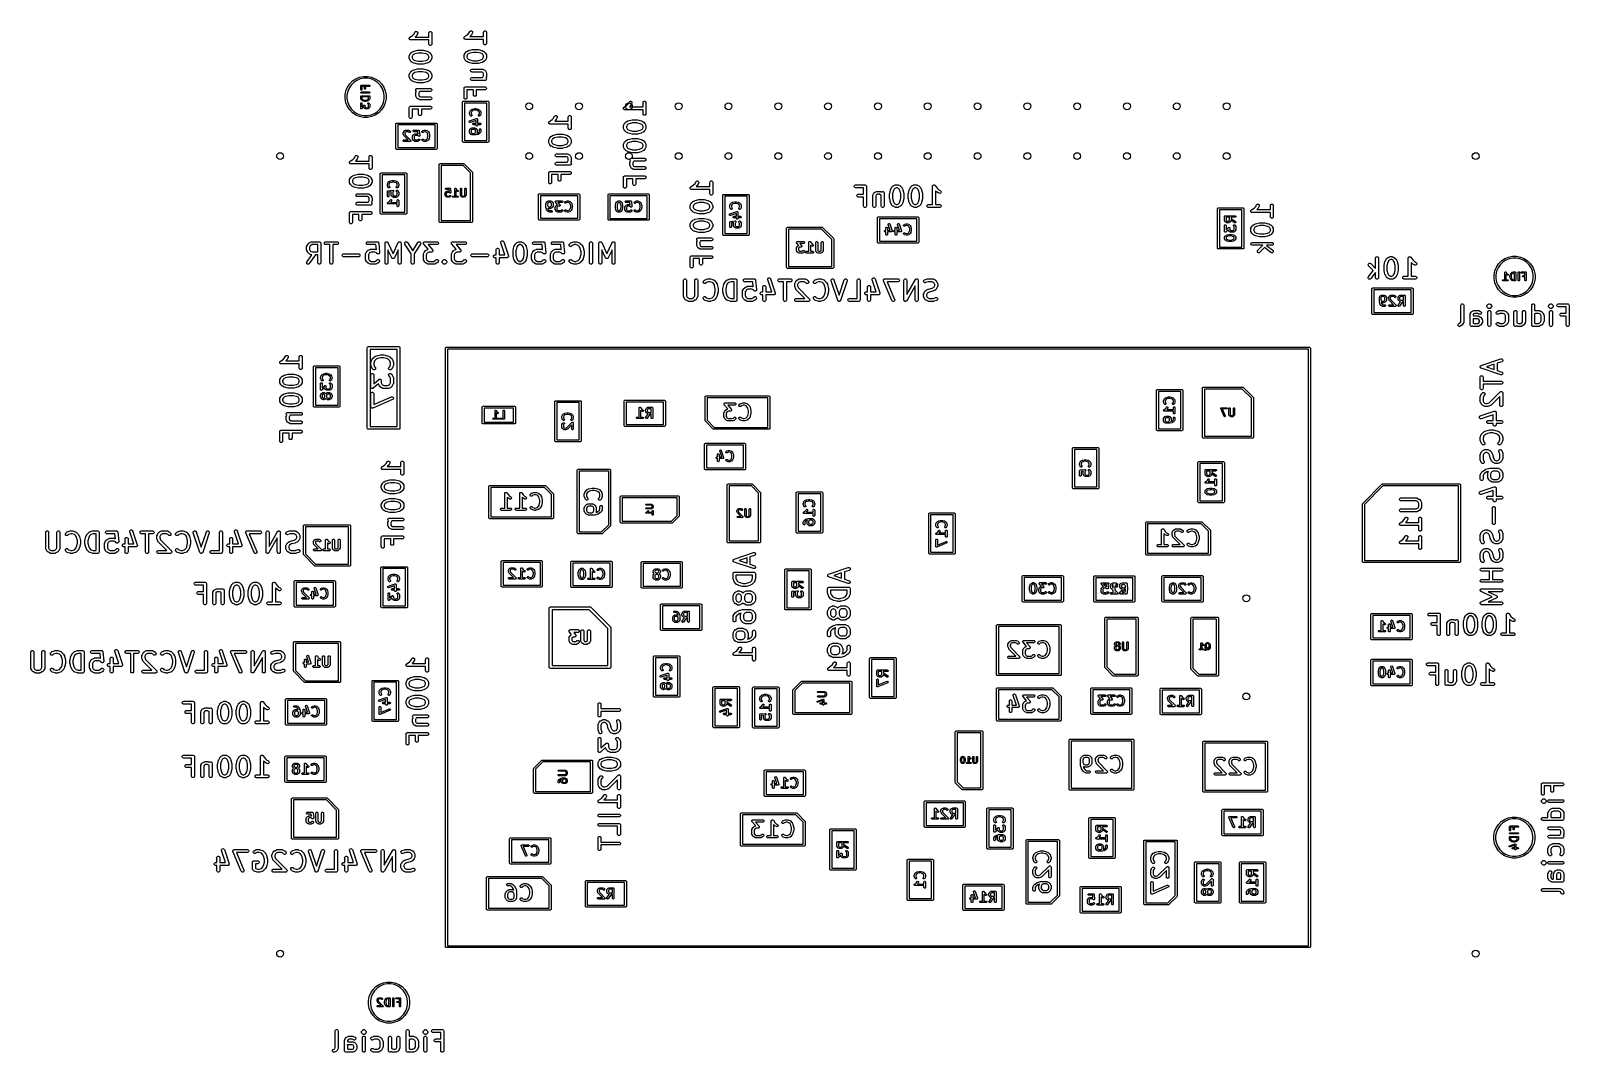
# Model space of a CAD drawing. Header units: inches. Extents: x -0.1 to 2.99, y 0.2 to 2.25.
import ezdxf

# ---------------------------------------------------------------- set-up
doc = ezdxf.new("R2010")
doc.units = ezdxf.units.IN
doc.header["$MEASUREMENT"] = 0
doc.layers.add('BLACK', color=250, linetype='CONTINUOUS')

msp = doc.modelspace()

# ---------------------------------------------------------------- linework, layer by layer
at = {"layer": 'BLACK', "linetype": 'CONTINUOUS'}
for p, q in [((0.6591, 2.236), (0.6592, 2.2363)), ((0.6592, 2.2358), (0.6591, 2.236)), ((0.6592, 2.2366), (0.6593, 2.2369)), ((0.6592, 2.2363), (0.6592, 2.2366)), ((0.6592, 2.2355), (0.6592, 2.2358)), ((0.6593, 2.2352), (0.6592, 2.2355)), ((0.6593, 2.2369), (0.6594, 2.2372)), ((0.6594, 2.2349), (0.6593, 2.2352)), ((0.6594, 2.2372), (0.6595, 2.2374)), ((0.6595, 2.2347), (0.6594, 2.2349)), ((0.6595, 2.2374), (0.6596, 2.2377)), ((0.6596, 2.2344), (0.6595, 2.2347)), ((0.6596, 2.2377), (0.6598, 2.2379)), ((0.6598, 2.2342), (0.6596, 2.2344)), ((0.6598, 2.2379), (0.66, 2.2381)), ((0.66, 2.234), (0.6598, 2.2342)), ((0.66, 2.2381), (0.6604, 2.2385)), ((0.6602, 2.2338), (0.66, 2.234)), ((0.6604, 2.2336), (0.6602, 2.2338)), ((0.6604, 2.2385), (0.6658, 2.2421)), ((0.6604, 2.2385), (0.6604, 2.2385)), ((0.6604, 2.2385), (0.6604, 2.2385)), ((0.6604, 2.2385), (0.6604, 2.2385)), ((0.6607, 2.2335), (0.6604, 2.2336)), ((0.6609, 2.2333), (0.6607, 2.2335)), ((0.6612, 2.2333), (0.6609, 2.2333)), ((0.6615, 2.2331), (0.6612, 2.2333)), ((0.6621, 2.2331), (0.6615, 2.2331)), ((0.6985, 2.2331), (0.6621, 2.2331)), ((0.6621, 2.2331), (0.6621, 2.2331)), ((0.6621, 2.2331), (0.6621, 2.2331)), ((0.6621, 2.2331), (0.6621, 2.2331)), ((0.6658, 2.2421), (0.669, 2.2453)), ((0.669, 2.2453), (0.6707, 2.2486)), ((0.6707, 2.2486), (0.671, 2.2491)), ((0.671, 2.2491), (0.6719, 2.2499)), ((0.6735, 2.2414), (0.6711, 2.239)), ((0.6711, 2.239), (0.6985, 2.239)), ((0.6719, 2.2499), (0.673, 2.2502)), ((0.673, 2.2502), (0.6741, 2.2501)), ((0.6737, 2.2417), (0.6735, 2.2414)), ((0.6738, 2.2417), (0.6737, 2.2417)), ((0.6739, 2.2419), (0.6738, 2.2418)), ((0.6738, 2.2418), (0.6738, 2.2417)), ((0.6741, 2.2422), (0.6739, 2.242)), ((0.6739, 2.242), (0.6739, 2.2419)), ((0.6741, 2.2501), (0.6751, 2.2496)), ((0.676, 2.246), (0.6741, 2.2422)), ((0.6751, 2.2496), (0.6759, 2.2487)), ((0.6759, 2.2487), (0.6763, 2.2477)), ((0.6762, 2.2465), (0.676, 2.246)), ((0.6763, 2.2477), (0.6762, 2.2465)), ((0.6985, 2.2473), (0.6986, 2.2479)), ((0.6985, 2.239), (0.6985, 2.2473)), ((0.6985, 2.2248), (0.6985, 2.2331)), ((0.6986, 2.2242), (0.6985, 2.2248)), ((0.6986, 2.2479), (0.699, 2.2489)), ((0.699, 2.2231), (0.6986, 2.2242)), ((0.699, 2.2489), (0.6998, 2.2497)), ((0.6998, 2.2497), (0.7009, 2.2502)), ((0.7009, 2.2502), (0.702, 2.2502)), ((0.702, 2.2502), (0.7031, 2.2497)), ((0.7031, 2.2497), (0.7039, 2.2489)), ((0.7039, 2.2489), (0.7043, 2.2479)), ((0.7043, 2.2242), (0.7039, 2.2231)), ((0.7043, 2.2479), (0.7044, 2.2473)), ((0.7044, 2.2248), (0.7043, 2.2242)), ((0.7044, 2.2473), (0.7044, 2.2248)), ((0.7691, 2.2373), (0.7692, 2.2376)), ((0.7692, 2.237), (0.7691, 2.2373)), ((0.7692, 2.2379), (0.7693, 2.2381)), ((0.7692, 2.2376), (0.7692, 2.2379)), ((0.7692, 2.2367), (0.7692, 2.237)), ((0.7693, 2.2364), (0.7692, 2.2367)), ((0.7693, 2.2381), (0.7694, 2.2384)), ((0.7694, 2.2362), (0.7693, 2.2364)), ((0.7694, 2.2384), (0.7695, 2.2387)), ((0.7695, 2.2359), (0.7694, 2.2362)), ((0.7695, 2.2387), (0.7696, 2.2389)), ((0.7696, 2.2356), (0.7695, 2.2359)), ((0.7696, 2.2389), (0.7698, 2.2391)), ((0.7698, 2.2354), (0.7696, 2.2356)), ((0.7698, 2.2391), (0.77, 2.2394)), ((0.77, 2.2352), (0.7698, 2.2354)), ((0.77, 2.2394), (0.7704, 2.2397)), ((0.7702, 2.235), (0.77, 2.2352)), ((0.7704, 2.2348), (0.7702, 2.235)), ((0.7704, 2.2397), (0.7758, 2.2433)), ((0.7704, 2.2397), (0.7704, 2.2397)), ((0.7704, 2.2397), (0.7704, 2.2397)), ((0.7704, 2.2397), (0.7704, 2.2397)), ((0.7707, 2.2347), (0.7704, 2.2348)), ((0.7709, 2.2346), (0.7707, 2.2347)), ((0.7712, 2.2345), (0.7709, 2.2346)), ((0.7715, 2.2344), (0.7712, 2.2345)), ((0.7721, 2.2343), (0.7715, 2.2344)), ((0.8085, 2.2343), (0.7721, 2.2343)), ((0.7721, 2.2343), (0.7721, 2.2343)), ((0.7721, 2.2343), (0.7721, 2.2343)), ((0.7721, 2.2343), (0.7721, 2.2343)), ((0.7758, 2.2433), (0.779, 2.2465)), ((0.779, 2.2465), (0.7807, 2.2499)), ((0.7807, 2.2499), (0.781, 2.2503)), ((0.781, 2.2503), (0.7819, 2.2511)), ((0.7835, 2.2427), (0.7811, 2.2402)), ((0.7811, 2.2402), (0.8085, 2.2402)), ((0.7819, 2.2511), (0.783, 2.2515)), ((0.783, 2.2515), (0.7841, 2.2514)), ((0.7837, 2.2429), (0.7835, 2.2427)), ((0.7838, 2.243), (0.7837, 2.2429)), ((0.7839, 2.2431), (0.7838, 2.2431)), ((0.7838, 2.2431), (0.7838, 2.243)), ((0.7841, 2.2435), (0.7839, 2.2432)), ((0.7839, 2.2432), (0.7839, 2.2431)), ((0.7841, 2.2514), (0.7851, 2.2509)), ((0.786, 2.2472), (0.7841, 2.2435)), ((0.7851, 2.2509), (0.7859, 2.25)), ((0.7859, 2.25), (0.7863, 2.2489)), ((0.7862, 2.2478), (0.786, 2.2472)), ((0.7863, 2.2489), (0.7862, 2.2478)), ((0.8085, 2.2485), (0.8086, 2.2491)), ((0.8085, 2.2402), (0.8085, 2.2485)), ((0.8085, 2.226), (0.8085, 2.2343)), ((0.8086, 2.2255), (0.8085, 2.226)), ((0.8086, 2.2491), (0.809, 2.2502)), ((0.809, 2.2244), (0.8086, 2.2255)), ((0.809, 2.2502), (0.8098, 2.251)), ((0.8098, 2.2236), (0.809, 2.2244)), ((0.8098, 2.251), (0.8109, 2.2514)), ((0.8109, 2.2514), (0.812, 2.2514)), ((0.812, 2.2514), (0.8131, 2.251)), ((0.8131, 2.251), (0.8139, 2.2502)), ((0.8139, 2.2244), (0.8131, 2.2236)), ((0.8139, 2.2502), (0.8143, 2.2491)), ((0.8143, 2.2255), (0.8139, 2.2244)), ((0.8143, 2.2491), (0.8144, 2.2485)), ((0.8144, 2.226), (0.8143, 2.2255)), ((0.8144, 2.2485), (0.8144, 2.226)), ((0.6591, 2.2004), (0.6592, 2.201)), ((0.6591, 2.1967), (0.6591, 2.2004)), ((0.6592, 2.1961), (0.6591, 2.1967)), ((0.6592, 2.2012), (0.6594, 2.2017)), ((0.6592, 2.2011), (0.6592, 2.2012)), ((0.6592, 2.201), (0.6592, 2.2011)), ((0.6592, 2.196), (0.6592, 2.1961)), ((0.6592, 2.1959), (0.6592, 2.196)), ((0.6594, 2.1953), (0.6592, 2.1959)), ((0.6594, 2.2017), (0.6613, 2.2055)), ((0.6613, 2.1916), (0.6594, 2.1953)), ((0.6613, 2.2055), (0.6615, 2.2057)), ((0.6615, 2.2058), (0.6616, 2.2059)), ((0.6615, 2.2057), (0.6615, 2.2058)), ((0.6616, 2.2059), (0.6616, 2.206)), ((0.6616, 2.206), (0.6617, 2.206)), ((0.6617, 2.206), (0.6619, 2.2063)), ((0.6619, 2.2063), (0.6637, 2.2081)), ((0.6637, 2.2081), (0.664, 2.2083)), ((0.664, 2.2083), (0.664, 2.2084)), ((0.664, 2.2084), (0.6641, 2.2084)), ((0.6641, 2.2084), (0.6642, 2.2085)), ((0.6642, 2.2085), (0.6643, 2.2085)), ((0.6643, 2.2085), (0.6645, 2.2087)), ((0.6645, 2.2087), (0.6683, 2.2106)), ((0.6664, 2.2024), (0.665, 2.1997)), ((0.665, 2.1997), (0.665, 2.1974)), ((0.665, 2.1974), (0.6664, 2.1947)), ((0.6676, 2.2036), (0.6664, 2.2024)), ((0.6664, 2.1947), (0.6676, 2.1935)), ((0.6706, 2.2051), (0.6676, 2.2036)), ((0.6676, 2.1935), (0.6706, 2.192)), ((0.6683, 2.2106), (0.6686, 2.2107)), ((0.6683, 2.2106), (0.6683, 2.2106)), ((0.6683, 2.2106), (0.6683, 2.2106)), ((0.6686, 2.2107), (0.6688, 2.2108)), ((0.6688, 2.2108), (0.6688, 2.2108)), ((0.6688, 2.2108), (0.6689, 2.2108)), ((0.6689, 2.2108), (0.6764, 2.2127)), ((0.6774, 2.2068), (0.6706, 2.2051)), ((0.6764, 2.2127), (0.6765, 2.2127)), ((0.6765, 2.2127), (0.6765, 2.2127)), ((0.6765, 2.2127), (0.6767, 2.2127)), ((0.6767, 2.2127), (0.6769, 2.2127)), ((0.6769, 2.2127), (0.677, 2.2127)), ((0.677, 2.2127), (0.6771, 2.2127)), ((0.6771, 2.2127), (0.6865, 2.2127)), ((0.6861, 2.2068), (0.6774, 2.2068)), ((0.6929, 2.2051), (0.6861, 2.2068)), ((0.6865, 2.2127), (0.6866, 2.2127)), ((0.6866, 2.2127), (0.6866, 2.2127)), ((0.6866, 2.2127), (0.6868, 2.2127)), ((0.6868, 2.2127), (0.687, 2.2127)), ((0.687, 2.2127), (0.6871, 2.2127)), ((0.6871, 2.2127), (0.6872, 2.2127)), ((0.6872, 2.2127), (0.6947, 2.2108)), ((0.696, 2.2036), (0.6929, 2.2051)), ((0.6929, 2.192), (0.696, 2.1935)), ((0.6947, 2.2108), (0.6947, 2.2108)), ((0.6947, 2.2108), (0.6947, 2.2108)), ((0.6947, 2.2108), (0.695, 2.2107)), ((0.695, 2.2107), (0.6952, 2.2106)), ((0.6952, 2.2106), (0.6952, 2.2106)), ((0.6952, 2.2106), (0.6953, 2.2106)), ((0.6953, 2.2106), (0.699, 2.2087)), ((0.6971, 2.2024), (0.696, 2.2036)), ((0.696, 2.1935), (0.6971, 2.1947)), ((0.6985, 2.1997), (0.6971, 2.2024)), ((0.6971, 2.1947), (0.6985, 2.1974)), ((0.6985, 2.1974), (0.6985, 2.1997)), ((0.6998, 2.2223), (0.699, 2.2231)), ((0.699, 2.2087), (0.6993, 2.2085)), ((0.6993, 2.2085), (0.6993, 2.2085)), ((0.6993, 2.2085), (0.6994, 2.2084)), ((0.6994, 2.2084), (0.6995, 2.2084)), ((0.6995, 2.2084), (0.6996, 2.2083)), ((0.6996, 2.2083), (0.6998, 2.2081)), ((0.7009, 2.2219), (0.6998, 2.2223)), ((0.6998, 2.2081), (0.7017, 2.2063)), ((0.702, 2.2219), (0.7009, 2.2219)), ((0.7017, 2.2063), (0.7018, 2.206)), ((0.7018, 2.206), (0.7019, 2.206)), ((0.7019, 2.206), (0.702, 2.2059)), ((0.7031, 2.2223), (0.702, 2.2219)), ((0.702, 2.2059), (0.702, 2.2058)), ((0.702, 2.2058), (0.7021, 2.2057)), ((0.7021, 2.2057), (0.7022, 2.2055)), ((0.7022, 2.2055), (0.7041, 2.2017)), ((0.7041, 2.1953), (0.7022, 2.1916)), ((0.7039, 2.2231), (0.7031, 2.2223)), ((0.7041, 2.2017), (0.7043, 2.2012)), ((0.7043, 2.1959), (0.7041, 2.1953)), ((0.7043, 2.2012), (0.7043, 2.2011)), ((0.7043, 2.2011), (0.7043, 2.201)), ((0.7043, 2.201), (0.7044, 2.2004)), ((0.7044, 2.1967), (0.7043, 2.1961)), ((0.7043, 2.1961), (0.7043, 2.196)), ((0.7043, 2.196), (0.7043, 2.1959)), ((0.7044, 2.2004), (0.7044, 2.1967)), ((0.7691, 2.2017), (0.7692, 2.2022)), ((0.7691, 2.1979), (0.7691, 2.2017)), ((0.7692, 2.1973), (0.7691, 2.1979)), ((0.7692, 2.2024), (0.7694, 2.203)), ((0.7692, 2.2023), (0.7692, 2.2024)), ((0.7692, 2.2022), (0.7692, 2.2023)), ((0.7692, 2.1972), (0.7692, 2.1973)), ((0.7692, 2.1971), (0.7692, 2.1972)), ((0.7694, 2.1966), (0.7692, 2.1971)), ((0.7694, 2.203), (0.7713, 2.2067)), ((0.7713, 2.1928), (0.7694, 2.1966)), ((0.7713, 2.2067), (0.7715, 2.207)), ((0.7715, 2.1926), (0.7713, 2.1928)), ((0.7715, 2.207), (0.7715, 2.2071)), ((0.7715, 2.2071), (0.7716, 2.2071)), ((0.7716, 2.2072), (0.7717, 2.2073)), ((0.7716, 2.2071), (0.7716, 2.2072)), ((0.7717, 2.2073), (0.7719, 2.2075)), ((0.7719, 2.2075), (0.7737, 2.2094)), ((0.7737, 2.2094), (0.774, 2.2096)), ((0.774, 2.2096), (0.7741, 2.2097)), ((0.774, 2.2096), (0.774, 2.2096)), ((0.7741, 2.2097), (0.7742, 2.2097)), ((0.7742, 2.2097), (0.7743, 2.2098)), ((0.7743, 2.2098), (0.7745, 2.2099)), ((0.7745, 2.2099), (0.7783, 2.2118)), ((0.7764, 2.2037), (0.775, 2.201)), ((0.775, 2.201), (0.775, 2.1986)), ((0.775, 2.1986), (0.7764, 2.1959)), ((0.7776, 2.2049), (0.7764, 2.2037)), ((0.7764, 2.1959), (0.7776, 2.1947)), ((0.7806, 2.2064), (0.7776, 2.2049)), ((0.7776, 2.1947), (0.7806, 2.1932)), ((0.7783, 2.2118), (0.7786, 2.2119)), ((0.7783, 2.2118), (0.7783, 2.2118)), ((0.7783, 2.2118), (0.7783, 2.2118)), ((0.7786, 2.2119), (0.7788, 2.212)), ((0.7788, 2.212), (0.7788, 2.212)), ((0.7788, 2.212), (0.7789, 2.212)), ((0.7789, 2.212), (0.7864, 2.2139)), ((0.7874, 2.2081), (0.7806, 2.2064)), ((0.7806, 2.1932), (0.7874, 2.1915)), ((0.7864, 2.2139), (0.7865, 2.2139)), ((0.7865, 2.2139), (0.7867, 2.214)), ((0.7865, 2.2139), (0.7865, 2.2139)), ((0.7867, 2.214), (0.7869, 2.214)), ((0.7869, 2.214), (0.787, 2.214)), ((0.787, 2.214), (0.7871, 2.214)), ((0.7871, 2.214), (0.7965, 2.214)), ((0.7961, 2.2081), (0.7874, 2.2081)), ((0.8029, 2.2064), (0.7961, 2.2081)), ((0.7961, 2.1915), (0.8029, 2.1932)), ((0.7965, 2.214), (0.7966, 2.214)), ((0.7966, 2.214), (0.7966, 2.214)), ((0.7966, 2.214), (0.7968, 2.214)), ((0.7968, 2.214), (0.797, 2.2139)), ((0.797, 2.2139), (0.7971, 2.2139)), ((0.7971, 2.2139), (0.7972, 2.2139)), ((0.7972, 2.2139), (0.8047, 2.212)), ((0.806, 2.2049), (0.8029, 2.2064)), ((0.8029, 2.1932), (0.806, 2.1947)), ((0.8047, 2.212), (0.8047, 2.212)), ((0.8047, 2.212), (0.8047, 2.212)), ((0.8047, 2.212), (0.805, 2.2119)), ((0.805, 2.2119), (0.8052, 2.2118)), ((0.8052, 2.2118), (0.8052, 2.2118)), ((0.8052, 2.2118), (0.8053, 2.2118)), ((0.8053, 2.2118), (0.809, 2.2099)), ((0.8071, 2.2037), (0.806, 2.2049)), ((0.806, 2.1947), (0.8071, 2.1959)), ((0.8085, 2.201), (0.8071, 2.2037)), ((0.8071, 2.1959), (0.8085, 2.1986)), ((0.8085, 2.1986), (0.8085, 2.201)), ((0.809, 2.2099), (0.8093, 2.2098)), ((0.8093, 2.2098), (0.8093, 2.2097)), ((0.8093, 2.2097), (0.8094, 2.2097)), ((0.8094, 2.2097), (0.8095, 2.2096)), ((0.8095, 2.2096), (0.8096, 2.2096)), ((0.8096, 2.2096), (0.8098, 2.2094)), ((0.8109, 2.2231), (0.8098, 2.2236)), ((0.8098, 2.2094), (0.8117, 2.2075)), ((0.812, 2.2231), (0.8109, 2.2231)), ((0.8117, 2.2075), (0.8118, 2.2073)), ((0.8118, 2.2073), (0.8119, 2.2072)), ((0.8119, 2.2072), (0.812, 2.2071)), ((0.8131, 2.2236), (0.812, 2.2231)), ((0.812, 2.2071), (0.812, 2.2071)), ((0.812, 2.2071), (0.8121, 2.207)), ((0.8121, 2.207), (0.8122, 2.2067)), ((0.8122, 2.1928), (0.8121, 2.1926)), ((0.8122, 2.2067), (0.8141, 2.203)), ((0.8141, 2.1966), (0.8122, 2.1928)), ((0.8141, 2.203), (0.8143, 2.2024)), ((0.8143, 2.1971), (0.8141, 2.1966)), ((0.8143, 2.2024), (0.8143, 2.2023)), ((0.8143, 2.2023), (0.8143, 2.2022)), ((0.8143, 2.2022), (0.8144, 2.2017)), ((0.8144, 2.1979), (0.8143, 2.1973)), ((0.8143, 2.1973), (0.8143, 2.1972)), ((0.8143, 2.1972), (0.8143, 2.1971)), ((0.8144, 2.2017), (0.8144, 2.1979)), ((0.6591, 2.1629), (0.6592, 2.1635)), ((0.6591, 2.1592), (0.6591, 2.1629)), ((0.6592, 2.1637), (0.6594, 2.1642)), ((0.6592, 2.1636), (0.6592, 2.1637)), ((0.6592, 2.1635), (0.6592, 2.1636)), ((0.6594, 2.1642), (0.6613, 2.168)), ((0.6615, 2.1913), (0.6613, 2.1916)), ((0.6613, 2.168), (0.6615, 2.1682)), ((0.6616, 2.1912), (0.6615, 2.1913)), ((0.6615, 2.1913), (0.6615, 2.1913)), ((0.6615, 2.1683), (0.6616, 2.1684)), ((0.6615, 2.1682), (0.6615, 2.1683)), ((0.6616, 2.1911), (0.6616, 2.1912)), ((0.6617, 2.1911), (0.6616, 2.1911)), ((0.6616, 2.1684), (0.6616, 2.1685)), ((0.6616, 2.1685), (0.6617, 2.1685)), ((0.6619, 2.1908), (0.6617, 2.1911)), ((0.6617, 2.1685), (0.6619, 2.1688)), ((0.6637, 2.189), (0.6619, 2.1908)), ((0.6619, 2.1688), (0.6637, 2.1706)), ((0.664, 2.1888), (0.6637, 2.189)), ((0.6637, 2.1706), (0.664, 2.1708)), ((0.664, 2.1887), (0.664, 2.1888)), ((0.6641, 2.1887), (0.664, 2.1887)), ((0.664, 2.1708), (0.664, 2.1709)), ((0.664, 2.1709), (0.6641, 2.1709)), ((0.6642, 2.1886), (0.6641, 2.1887)), ((0.6641, 2.1709), (0.6642, 2.171)), ((0.6643, 2.1886), (0.6642, 2.1886)), ((0.6642, 2.171), (0.6643, 2.171)), ((0.6645, 2.1884), (0.6643, 2.1886)), ((0.6643, 2.171), (0.6645, 2.1712)), ((0.6683, 2.1865), (0.6645, 2.1884)), ((0.6645, 2.1712), (0.6683, 2.1731)), ((0.6664, 2.1649), (0.665, 2.1622)), ((0.665, 2.1622), (0.665, 2.1599)), ((0.6676, 2.1661), (0.6664, 2.1649)), ((0.6706, 2.1676), (0.6676, 2.1661)), ((0.6686, 2.1864), (0.6683, 2.1865)), ((0.6683, 2.1865), (0.6683, 2.1865)), ((0.6683, 2.1865), (0.6683, 2.1865)), ((0.6683, 2.1731), (0.6686, 2.1732)), ((0.6683, 2.1731), (0.6683, 2.1731)), ((0.6683, 2.1731), (0.6683, 2.1731)), ((0.6688, 2.1863), (0.6686, 2.1864)), ((0.6686, 2.1732), (0.6688, 2.1733)), ((0.6689, 2.1863), (0.6688, 2.1863)), ((0.6688, 2.1863), (0.6688, 2.1863)), ((0.6688, 2.1733), (0.6688, 2.1733)), ((0.6688, 2.1733), (0.6689, 2.1733)), ((0.6764, 2.1844), (0.6689, 2.1863)), ((0.6689, 2.1733), (0.6764, 2.1752)), ((0.6706, 2.192), (0.6774, 2.1902)), ((0.6774, 2.1693), (0.6706, 2.1676)), ((0.6765, 2.1844), (0.6764, 2.1844)), ((0.6764, 2.1752), (0.6765, 2.1752)), ((0.6767, 2.1844), (0.6765, 2.1844)), ((0.6765, 2.1844), (0.6765, 2.1844)), ((0.6765, 2.1752), (0.6765, 2.1752)), ((0.6765, 2.1752), (0.6767, 2.1752)), ((0.6769, 2.1843), (0.6767, 2.1844)), ((0.6767, 2.1752), (0.6769, 2.1752)), ((0.677, 2.1844), (0.6769, 2.1843)), ((0.6769, 2.1752), (0.677, 2.1752)), ((0.6771, 2.1843), (0.677, 2.1844)), ((0.677, 2.1752), (0.6771, 2.1752)), ((0.6865, 2.1843), (0.6771, 2.1843)), ((0.6771, 2.1752), (0.6865, 2.1752)), ((0.6774, 2.1902), (0.6861, 2.1902)), ((0.6861, 2.1693), (0.6774, 2.1693)), ((0.6861, 2.1902), (0.6929, 2.192)), ((0.6929, 2.1676), (0.6861, 2.1693)), ((0.6866, 2.1844), (0.6865, 2.1843)), ((0.6865, 2.1752), (0.6866, 2.1752)), ((0.6868, 2.1844), (0.6866, 2.1843)), ((0.6866, 2.1843), (0.6866, 2.1844)), ((0.6866, 2.1752), (0.6866, 2.1752)), ((0.6866, 2.1752), (0.6868, 2.1752)), ((0.687, 2.1844), (0.6868, 2.1844)), ((0.6868, 2.1752), (0.687, 2.1752)), ((0.6871, 2.1844), (0.687, 2.1844)), ((0.687, 2.1752), (0.6871, 2.1752)), ((0.6872, 2.1844), (0.6871, 2.1844)), ((0.6871, 2.1752), (0.6872, 2.1752)), ((0.6947, 2.1863), (0.6872, 2.1844)), ((0.6872, 2.1752), (0.6947, 2.1733)), ((0.696, 2.1661), (0.6929, 2.1676)), ((0.695, 2.1864), (0.6947, 2.1863)), ((0.6947, 2.1863), (0.6947, 2.1863)), ((0.6947, 2.1863), (0.6947, 2.1863)), ((0.6947, 2.1733), (0.6947, 2.1733)), ((0.6947, 2.1733), (0.6947, 2.1733)), ((0.6947, 2.1733), (0.695, 2.1732)), ((0.6952, 2.1865), (0.695, 2.1864)), ((0.695, 2.1732), (0.6952, 2.1731)), ((0.6953, 2.1865), (0.6952, 2.1865)), ((0.6952, 2.1865), (0.6952, 2.1865)), ((0.6952, 2.1731), (0.6952, 2.1731)), ((0.6952, 2.1731), (0.6953, 2.1731)), ((0.699, 2.1884), (0.6953, 2.1865)), ((0.6953, 2.1731), (0.699, 2.1712)), ((0.6971, 2.1649), (0.696, 2.1661)), ((0.6985, 2.1622), (0.6971, 2.1649)), ((0.6985, 2.1599), (0.6985, 2.1622)), ((0.6993, 2.1886), (0.699, 2.1884)), ((0.699, 2.1712), (0.6993, 2.171)), ((0.6994, 2.1887), (0.6993, 2.1886)), ((0.6993, 2.1886), (0.6993, 2.1886)), ((0.6993, 2.171), (0.6993, 2.171)), ((0.6993, 2.171), (0.6994, 2.1709)), ((0.6995, 2.1887), (0.6994, 2.1887)), ((0.6994, 2.1709), (0.6995, 2.1709)), ((0.6996, 2.1888), (0.6995, 2.1887)), ((0.6995, 2.1709), (0.6996, 2.1708)), ((0.6998, 2.189), (0.6996, 2.1888)), ((0.6996, 2.1708), (0.6998, 2.1706)), ((0.7017, 2.1908), (0.6998, 2.189)), ((0.6998, 2.1706), (0.7017, 2.1688)), ((0.7018, 2.1911), (0.7017, 2.1908)), ((0.7017, 2.1688), (0.7018, 2.1685)), ((0.7019, 2.1911), (0.7018, 2.1911)), ((0.7018, 2.1685), (0.7019, 2.1685)), ((0.702, 2.1912), (0.7019, 2.1911)), ((0.7019, 2.1685), (0.702, 2.1684)), ((0.7021, 2.1913), (0.702, 2.1913)), ((0.702, 2.1913), (0.702, 2.1912)), ((0.702, 2.1684), (0.702, 2.1683)), ((0.702, 2.1683), (0.7021, 2.1682)), ((0.7022, 2.1916), (0.7021, 2.1913)), ((0.7021, 2.1682), (0.7022, 2.168)), ((0.7022, 2.168), (0.7041, 2.1642)), ((0.7041, 2.1642), (0.7043, 2.1637)), ((0.7043, 2.1637), (0.7043, 2.1636)), ((0.7043, 2.1636), (0.7043, 2.1635)), ((0.7043, 2.1635), (0.7044, 2.1629)), ((0.7044, 2.1629), (0.7044, 2.1592)), ((0.7715, 2.1925), (0.7715, 2.1926)), ((0.7716, 2.1924), (0.7715, 2.1925)), ((0.7717, 2.1923), (0.7716, 2.1924)), ((0.7716, 2.1924), (0.7716, 2.1924)), ((0.7719, 2.1921), (0.7717, 2.1923)), ((0.7737, 2.1902), (0.7719, 2.1921)), ((0.774, 2.19), (0.7737, 2.1902)), ((0.7741, 2.1899), (0.774, 2.19)), ((0.774, 2.19), (0.774, 2.19)), ((0.7742, 2.1898), (0.7741, 2.1899)), ((0.7743, 2.1898), (0.7742, 2.1898)), ((0.7745, 2.1897), (0.7743, 2.1898)), ((0.7783, 2.1878), (0.7745, 2.1897)), ((0.7786, 2.1877), (0.7783, 2.1878)), ((0.7783, 2.1878), (0.7783, 2.1878)), ((0.7783, 2.1878), (0.7783, 2.1878)), ((0.7788, 2.1876), (0.7786, 2.1877)), ((0.7789, 2.1876), (0.7788, 2.1876)), ((0.7788, 2.1876), (0.7788, 2.1876)), ((0.7864, 2.1857), (0.7789, 2.1876)), ((0.7823, 2.1722), (0.7827, 2.1733)), ((0.7823, 2.1711), (0.7823, 2.1722)), ((0.7827, 2.17), (0.7823, 2.1711)), ((0.7827, 2.1733), (0.7836, 2.1741)), ((0.7836, 2.1692), (0.7827, 2.17)), ((0.7836, 2.1741), (0.7846, 2.1746)), ((0.7846, 2.1688), (0.7836, 2.1692)), ((0.7846, 2.1746), (0.7852, 2.1746)), ((0.7852, 2.1687), (0.7846, 2.1688)), ((0.7852, 2.1746), (0.8058, 2.1746)), ((0.8051, 2.1687), (0.7852, 2.1687)), ((0.7865, 2.1857), (0.7864, 2.1857)), ((0.7865, 2.1856), (0.7865, 2.1857)), ((0.7867, 2.1856), (0.7865, 2.1856)), ((0.7869, 2.1856), (0.7867, 2.1856)), ((0.787, 2.1856), (0.7869, 2.1856)), ((0.7871, 2.1856), (0.787, 2.1856)), ((0.7965, 2.1856), (0.7871, 2.1856)), ((0.7874, 2.1915), (0.7961, 2.1915)), ((0.7966, 2.1856), (0.7965, 2.1856)), ((0.7968, 2.1856), (0.7966, 2.1856)), ((0.7966, 2.1856), (0.7966, 2.1856)), ((0.797, 2.1856), (0.7968, 2.1856)), ((0.7971, 2.1857), (0.797, 2.1856)), ((0.7972, 2.1857), (0.7971, 2.1857)), ((0.8047, 2.1876), (0.7972, 2.1857)), ((0.805, 2.1877), (0.8047, 2.1876)), ((0.8047, 2.1876), (0.8047, 2.1876)), ((0.8047, 2.1876), (0.8047, 2.1876)), ((0.8052, 2.1878), (0.805, 2.1877)), ((0.8074, 2.1676), (0.8051, 2.1687)), ((0.8053, 2.1878), (0.8052, 2.1878)), ((0.8052, 2.1878), (0.8052, 2.1878)), ((0.809, 2.1897), (0.8053, 2.1878)), ((0.8058, 2.1746), (0.8064, 2.1746)), ((0.8064, 2.1746), (0.8065, 2.1745)), ((0.8065, 2.1745), (0.8066, 2.1745)), ((0.8066, 2.1745), (0.8071, 2.1743)), ((0.8071, 2.1743), (0.8109, 2.1724)), ((0.8085, 2.1654), (0.8074, 2.1676)), ((0.8085, 2.1611), (0.8085, 2.1654)), ((0.8093, 2.1898), (0.809, 2.1897)), ((0.8094, 2.1899), (0.8093, 2.1898)), ((0.8093, 2.1898), (0.8093, 2.1898)), ((0.8095, 2.19), (0.8094, 2.1899)), ((0.8096, 2.19), (0.8095, 2.19)), ((0.8098, 2.1902), (0.8096, 2.19)), ((0.8117, 2.1921), (0.8098, 2.1902)), ((0.8109, 2.1724), (0.811, 2.1724)), ((0.811, 2.1724), (0.811, 2.1724)), ((0.811, 2.1724), (0.8111, 2.1723)), ((0.8111, 2.1723), (0.8114, 2.1721)), ((0.8114, 2.1721), (0.8116, 2.1719)), ((0.8116, 2.1719), (0.8119, 2.1716)), ((0.8118, 2.1923), (0.8117, 2.1921)), ((0.8119, 2.1924), (0.8118, 2.1923)), ((0.812, 2.1924), (0.8119, 2.1924)), ((0.8119, 2.1716), (0.8121, 2.1713)), ((0.8121, 2.1926), (0.812, 2.1925)), ((0.812, 2.1925), (0.812, 2.1924)), ((0.8121, 2.1713), (0.8121, 2.1713)), ((0.8121, 2.1713), (0.8122, 2.1712)), ((0.8122, 2.1712), (0.8122, 2.1711)), ((0.8122, 2.1711), (0.8141, 2.1674)), ((0.8141, 2.1674), (0.8143, 2.1668)), ((0.8143, 2.1668), (0.8143, 2.1667)), ((0.8143, 2.1667), (0.8143, 2.1666)), ((0.8143, 2.1666), (0.8144, 2.166)), ((0.8144, 2.166), (0.8144, 2.1604)), ((0.532, 2.1309), (0.5351, 2.1383)), ((0.5351, 2.1383), (0.5396, 2.1451)), ((0.5384, 2.1366), (0.5356, 2.1298)), ((0.5425, 2.1427), (0.5384, 2.1366)), ((0.5396, 2.1451), (0.5453, 2.1508)), ((0.5477, 2.1479), (0.5425, 2.1427)), ((0.5453, 2.1508), (0.5521, 2.1553)), ((0.5538, 2.152), (0.5477, 2.1479)), ((0.5521, 2.1553), (0.5595, 2.1584)), ((0.5606, 2.1548), (0.5538, 2.152)), ((0.5595, 2.1584), (0.5675, 2.16)), ((0.5679, 2.1563), (0.5606, 2.1548)), ((0.5618, 2.141), (0.5619, 2.1414)), ((0.5618, 2.1335), (0.5618, 2.141)), ((0.5619, 2.133), (0.5618, 2.1335)), ((0.5619, 2.1414), (0.5625, 2.1421)), ((0.5625, 2.1324), (0.5619, 2.133)), ((0.5625, 2.1421), (0.563, 2.1422)), ((0.5634, 2.1324), (0.5625, 2.1324)), ((0.563, 2.1422), (0.5787, 2.1422)), ((0.564, 2.133), (0.5634, 2.1324)), ((0.5641, 2.1335), (0.564, 2.133)), ((0.5693, 2.1398), (0.5641, 2.1398)), ((0.5641, 2.1398), (0.5641, 2.1335)), ((0.5675, 2.16), (0.5756, 2.16)), ((0.5752, 2.1563), (0.5679, 2.1563)), ((0.5693, 2.1357), (0.5693, 2.1398)), ((0.5694, 2.1353), (0.5693, 2.1357)), ((0.57, 2.1346), (0.5694, 2.1353)), ((0.5709, 2.1346), (0.57, 2.1346)), ((0.5715, 2.1353), (0.5709, 2.1346)), ((0.5716, 2.1357), (0.5715, 2.1353)), ((0.5787, 2.1398), (0.5716, 2.1398)), ((0.5716, 2.1398), (0.5716, 2.1357)), ((0.5825, 2.1548), (0.5752, 2.1563)), ((0.5756, 2.16), (0.5835, 2.1584)), ((0.5787, 2.1422), (0.5792, 2.1421)), ((0.5792, 2.1399), (0.5787, 2.1398)), ((0.5792, 2.1421), (0.5798, 2.1414)), ((0.5798, 2.1405), (0.5792, 2.1399)), ((0.5798, 2.1414), (0.5798, 2.1405)), ((0.5893, 2.152), (0.5825, 2.1548)), ((0.5835, 2.1584), (0.591, 2.1553)), ((0.5954, 2.1479), (0.5893, 2.152)), ((0.591, 2.1553), (0.5978, 2.1508)), ((0.6006, 2.1427), (0.5954, 2.1479)), ((0.5978, 2.1508), (0.6035, 2.1451)), ((0.6047, 2.1366), (0.6006, 2.1427)), ((0.6035, 2.1451), (0.608, 2.1383)), ((0.6075, 2.1298), (0.6047, 2.1366)), ((0.608, 2.1383), (0.6111, 2.1309)), ((0.6592, 2.1586), (0.6591, 2.1592)), ((0.6592, 2.1585), (0.6592, 2.1586)), ((0.6592, 2.1584), (0.6592, 2.1585)), ((0.6594, 2.1579), (0.6592, 2.1584)), ((0.6613, 2.1541), (0.6594, 2.1579)), ((0.6615, 2.1539), (0.6613, 2.1541)), ((0.6615, 2.1538), (0.6615, 2.1539)), ((0.6616, 2.1537), (0.6615, 2.1538)), ((0.6616, 2.1536), (0.6616, 2.1537)), ((0.6617, 2.1536), (0.6616, 2.1536)), ((0.6619, 2.1533), (0.6617, 2.1536)), ((0.6637, 2.1515), (0.6619, 2.1533)), ((0.664, 2.1513), (0.6637, 2.1515)), ((0.664, 2.1512), (0.664, 2.1513)), ((0.6641, 2.1512), (0.664, 2.1512)), ((0.6642, 2.1511), (0.6641, 2.1512)), ((0.6643, 2.1511), (0.6642, 2.1511)), ((0.6645, 2.1509), (0.6643, 2.1511)), ((0.6683, 2.149), (0.6645, 2.1509)), ((0.665, 2.1599), (0.6664, 2.1572)), ((0.6664, 2.1572), (0.6676, 2.156)), ((0.6676, 2.156), (0.6706, 2.1545)), ((0.6686, 2.1489), (0.6683, 2.149)), ((0.6683, 2.149), (0.6683, 2.149)), ((0.6683, 2.149), (0.6683, 2.149)), ((0.6688, 2.1488), (0.6686, 2.1489)), ((0.6689, 2.1488), (0.6688, 2.1488)), ((0.6688, 2.1488), (0.6688, 2.1488)), ((0.6764, 2.1469), (0.6689, 2.1488)), ((0.6706, 2.1545), (0.6774, 2.1528)), ((0.6723, 2.1335), (0.6727, 2.1346)), ((0.6723, 2.1323), (0.6723, 2.1335)), ((0.6727, 2.1313), (0.6723, 2.1323)), ((0.6727, 2.1346), (0.6736, 2.1354)), ((0.6735, 2.1305), (0.6727, 2.1313)), ((0.6736, 2.1354), (0.6746, 2.1358)), ((0.6746, 2.1358), (0.6752, 2.1359)), ((0.6752, 2.1359), (0.7014, 2.1359)), ((0.6765, 2.1469), (0.6764, 2.1469)), ((0.6767, 2.1469), (0.6765, 2.1469)), ((0.6765, 2.1469), (0.6765, 2.1469)), ((0.6769, 2.1468), (0.6767, 2.1469)), ((0.677, 2.1469), (0.6769, 2.1468)), ((0.6771, 2.1468), (0.677, 2.1469)), ((0.6865, 2.1468), (0.6771, 2.1468)), ((0.6774, 2.1528), (0.6861, 2.1528)), ((0.6861, 2.1528), (0.6929, 2.1545)), ((0.6866, 2.1469), (0.6865, 2.1468)), ((0.6868, 2.1469), (0.6866, 2.1468)), ((0.6866, 2.1468), (0.6866, 2.1469)), ((0.687, 2.1469), (0.6868, 2.1469)), ((0.6871, 2.1469), (0.687, 2.1469)), ((0.6872, 2.1469), (0.6871, 2.1469)), ((0.6947, 2.1488), (0.6872, 2.1469)), ((0.6929, 2.1545), (0.696, 2.156)), ((0.695, 2.1489), (0.6947, 2.1488)), ((0.6947, 2.1488), (0.6947, 2.1488)), ((0.6947, 2.1488), (0.6947, 2.1488)), ((0.6952, 2.149), (0.695, 2.1489)), ((0.6953, 2.149), (0.6952, 2.149)), ((0.6952, 2.149), (0.6952, 2.149)), ((0.699, 2.1509), (0.6953, 2.149)), ((0.696, 2.156), (0.6971, 2.1572)), ((0.6971, 2.1572), (0.6985, 2.1599)), ((0.6993, 2.1511), (0.699, 2.1509)), ((0.6994, 2.1512), (0.6993, 2.1511)), ((0.6993, 2.1511), (0.6993, 2.1511)), ((0.6995, 2.1512), (0.6994, 2.1512)), ((0.6996, 2.1513), (0.6995, 2.1512)), ((0.6998, 2.1515), (0.6996, 2.1513)), ((0.7017, 2.1533), (0.6998, 2.1515)), ((0.7014, 2.1359), (0.702, 2.1358)), ((0.7018, 2.1536), (0.7017, 2.1533)), ((0.7019, 2.1536), (0.7018, 2.1536)), ((0.702, 2.1537), (0.7019, 2.1536)), ((0.7021, 2.1539), (0.702, 2.1538)), ((0.702, 2.1538), (0.702, 2.1537)), ((0.702, 2.1358), (0.7031, 2.1354)), ((0.7022, 2.1541), (0.7021, 2.1539)), ((0.7041, 2.1579), (0.7022, 2.1541)), ((0.7031, 2.1354), (0.7039, 2.1346)), ((0.7039, 2.1313), (0.7031, 2.1305)), ((0.7039, 2.1346), (0.7043, 2.1335)), ((0.7043, 2.1323), (0.7039, 2.1313)), ((0.7043, 2.1584), (0.7041, 2.1579)), ((0.7044, 2.1592), (0.7043, 2.1586)), ((0.7043, 2.1586), (0.7043, 2.1585)), ((0.7043, 2.1585), (0.7043, 2.1584)), ((0.7043, 2.1335), (0.7043, 2.1323)), ((0.7691, 2.1361), (0.7692, 2.1366)), ((0.7691, 2.1173), (0.7691, 2.1361)), ((0.7692, 2.1366), (0.7696, 2.1377)), ((0.7696, 2.1377), (0.7704, 2.1385)), ((0.7704, 2.1385), (0.7715, 2.1389)), ((0.7715, 2.1389), (0.7721, 2.139)), ((0.7721, 2.139), (0.8114, 2.139)), ((0.7879, 2.1331), (0.775, 2.1331)), ((0.775, 2.1331), (0.775, 2.1173)), ((0.7823, 2.1554), (0.7827, 2.1564)), ((0.7823, 2.1542), (0.7823, 2.1554)), ((0.7827, 2.1532), (0.7823, 2.1542)), ((0.7827, 2.1564), (0.7836, 2.1573)), ((0.7836, 2.1523), (0.7827, 2.1532)), ((0.7836, 2.1573), (0.7846, 2.1577)), ((0.7846, 2.1519), (0.7836, 2.1523)), ((0.7846, 2.1577), (0.7852, 2.1578)), ((0.7852, 2.1518), (0.7846, 2.1519)), ((0.7852, 2.1578), (0.8065, 2.1578)), ((0.8114, 2.1518), (0.7852, 2.1518)), ((0.7879, 2.1229), (0.7879, 2.1331)), ((0.8114, 2.1331), (0.7938, 2.1331)), ((0.7938, 2.1331), (0.7938, 2.1229)), ((0.8065, 2.1578), (0.8071, 2.1584)), ((0.8071, 2.1584), (0.8085, 2.1611)), ((0.812, 2.1519), (0.8114, 2.1518)), ((0.8114, 2.139), (0.812, 2.1389)), ((0.812, 2.1332), (0.8114, 2.1331)), ((0.8131, 2.1523), (0.812, 2.1519)), ((0.812, 2.1389), (0.8131, 2.1385)), ((0.8131, 2.1336), (0.812, 2.1332)), ((0.8141, 2.1591), (0.8131, 2.1572)), ((0.8131, 2.1572), (0.8139, 2.1564)), ((0.8139, 2.1532), (0.8131, 2.1523)), ((0.8131, 2.1385), (0.8139, 2.1377)), ((0.8139, 2.1344), (0.8131, 2.1336)), ((0.8139, 2.1564), (0.8143, 2.1554)), ((0.8143, 2.1542), (0.8139, 2.1532)), ((0.8139, 2.1377), (0.8143, 2.1366)), ((0.8143, 2.1355), (0.8139, 2.1344)), ((0.8143, 2.1596), (0.8141, 2.1591)), ((0.8144, 2.1604), (0.8143, 2.1598)), ((0.8143, 2.1598), (0.8143, 2.1597)), ((0.8143, 2.1597), (0.8143, 2.1596)), ((0.8143, 2.1554), (0.8143, 2.1542)), ((0.8143, 2.1366), (0.8143, 2.1355)), ((0.5304, 2.1229), (0.532, 2.1309)), ((0.5304, 2.1225), (0.5304, 2.1229)), ((0.5304, 2.1148), (0.5304, 2.1225)), ((0.532, 2.1069), (0.5304, 2.1148)), ((0.5351, 2.0994), (0.532, 2.1069)), ((0.5356, 2.1298), (0.5341, 2.1225)), ((0.5341, 2.1225), (0.5341, 2.1152)), ((0.5341, 2.1152), (0.5356, 2.1079)), ((0.5356, 2.1079), (0.5384, 2.1011)), ((0.5384, 2.1011), (0.5425, 2.095)), ((0.5618, 2.12), (0.5619, 2.1204)), ((0.5618, 2.1162), (0.5618, 2.12)), ((0.5618, 2.116), (0.5618, 2.1162)), ((0.5618, 2.1159), (0.5618, 2.116)), ((0.5626, 2.1136), (0.5618, 2.1159)), ((0.5618, 2.1057), (0.5619, 2.1062)), ((0.5618, 2.096), (0.5618, 2.1057)), ((0.5619, 2.1279), (0.5625, 2.1286)), ((0.5619, 2.127), (0.5619, 2.1279)), ((0.5625, 2.1264), (0.5619, 2.127)), ((0.5619, 2.1204), (0.5625, 2.1211)), ((0.5619, 2.1062), (0.5625, 2.1068)), ((0.5625, 2.1286), (0.563, 2.1287)), ((0.563, 2.1263), (0.5625, 2.1264)), ((0.5625, 2.1211), (0.563, 2.1212)), ((0.5625, 2.1068), (0.5634, 2.1068)), ((0.5626, 2.1135), (0.5626, 2.1136)), ((0.5626, 2.1136), (0.5626, 2.1136)), ((0.5627, 2.1134), (0.5626, 2.1135)), ((0.5628, 2.1132), (0.5627, 2.1134)), ((0.5629, 2.1131), (0.5628, 2.1132)), ((0.5628, 2.1132), (0.5628, 2.1132)), ((0.5644, 2.1116), (0.5629, 2.1131)), ((0.563, 2.1287), (0.5787, 2.1287)), ((0.5787, 2.1263), (0.563, 2.1263)), ((0.563, 2.1212), (0.5787, 2.1212)), ((0.5634, 2.1068), (0.564, 2.1062)), ((0.564, 2.1062), (0.5641, 2.1057)), ((0.5775, 2.1188), (0.5641, 2.1188)), ((0.5641, 2.1188), (0.5641, 2.1164)), ((0.5641, 2.1164), (0.5647, 2.1146)), ((0.5641, 2.1057), (0.5641, 2.0986)), ((0.5641, 2.0986), (0.5682, 2.1021)), ((0.5645, 2.1115), (0.5644, 2.1116)), ((0.5647, 2.1114), (0.5645, 2.1115)), ((0.5647, 2.1146), (0.5659, 2.1135)), ((0.5662, 2.1107), (0.5647, 2.1114)), ((0.5659, 2.1135), (0.5671, 2.1128)), ((0.5663, 2.1106), (0.5662, 2.1107)), ((0.5664, 2.1106), (0.5663, 2.1106)), ((0.5694, 2.1098), (0.5664, 2.1106)), ((0.5671, 2.1128), (0.5699, 2.1122)), ((0.5682, 2.1021), (0.5685, 2.1023)), ((0.5685, 2.1023), (0.5686, 2.1024)), ((0.5685, 2.1023), (0.5685, 2.1023)), ((0.5685, 2.1023), (0.5685, 2.1023)), ((0.5686, 2.1024), (0.569, 2.1023)), ((0.569, 2.1023), (0.5694, 2.1023)), ((0.5696, 2.1098), (0.5694, 2.1098)), ((0.5694, 2.1023), (0.5694, 2.1023)), ((0.5694, 2.1023), (0.5695, 2.1023)), ((0.5695, 2.1023), (0.5698, 2.102)), ((0.5697, 2.1098), (0.5696, 2.1098)), ((0.572, 2.1098), (0.5697, 2.1098)), ((0.5698, 2.102), (0.57, 2.1017)), ((0.5699, 2.1122), (0.5718, 2.1122)), ((0.57, 2.1017), (0.5701, 2.1016)), ((0.5701, 2.1016), (0.5701, 2.1016)), ((0.5701, 2.1016), (0.5701, 2.1016)), ((0.5701, 2.1016), (0.5701, 2.1012)), ((0.5701, 2.1012), (0.5701, 2.0993)), ((0.5718, 2.1122), (0.5745, 2.1128)), ((0.5721, 2.1098), (0.572, 2.1098)), ((0.5722, 2.1098), (0.5721, 2.1098)), ((0.5752, 2.1106), (0.5722, 2.1098)), ((0.5745, 2.1128), (0.5758, 2.1135)), ((0.5754, 2.1106), (0.5752, 2.1106)), ((0.5755, 2.1107), (0.5754, 2.1106)), ((0.577, 2.1114), (0.5755, 2.1107)), ((0.5758, 2.1135), (0.5769, 2.1146)), ((0.5761, 2.1062), (0.5768, 2.1068)), ((0.5761, 2.1053), (0.5761, 2.1062)), ((0.5764, 2.1049), (0.5761, 2.1053)), ((0.577, 2.1043), (0.5764, 2.1049)), ((0.5768, 2.1068), (0.5777, 2.1068)), ((0.5769, 2.1146), (0.5775, 2.1164)), ((0.5771, 2.1115), (0.577, 2.1114)), ((0.5775, 2.1032), (0.577, 2.1043)), ((0.5773, 2.1116), (0.5771, 2.1115)), ((0.5788, 2.1131), (0.5773, 2.1116)), ((0.5775, 2.1164), (0.5775, 2.1188)), ((0.5775, 2.0993), (0.5775, 2.1032)), ((0.5777, 2.1068), (0.578, 2.1066)), ((0.578, 2.1066), (0.5788, 2.1058)), ((0.5787, 2.1287), (0.5792, 2.1286)), ((0.5792, 2.1264), (0.5787, 2.1263)), ((0.5787, 2.1212), (0.5792, 2.1211)), ((0.5789, 2.1134), (0.5788, 2.1132)), ((0.5788, 2.1132), (0.5788, 2.1132)), ((0.5788, 2.1132), (0.5788, 2.1131)), ((0.5788, 2.1058), (0.5789, 2.1057)), ((0.579, 2.1135), (0.5789, 2.1134)), ((0.5789, 2.1057), (0.579, 2.1055)), ((0.5791, 2.1136), (0.579, 2.1136)), ((0.579, 2.1136), (0.579, 2.1135)), ((0.579, 2.1055), (0.5798, 2.104)), ((0.5798, 2.1159), (0.5791, 2.1136)), ((0.5792, 2.1286), (0.5798, 2.1279)), ((0.5798, 2.127), (0.5792, 2.1264)), ((0.5792, 2.1211), (0.5798, 2.1204)), ((0.5798, 2.1279), (0.5798, 2.127)), ((0.5798, 2.1204), (0.5799, 2.12)), ((0.5799, 2.1162), (0.5798, 2.116)), ((0.5798, 2.116), (0.5798, 2.1159)), ((0.5798, 2.104), (0.5798, 2.104)), ((0.5798, 2.104), (0.5798, 2.1039)), ((0.5798, 2.1039), (0.5798, 2.1038)), ((0.5798, 2.1038), (0.5799, 2.1036)), ((0.5799, 2.12), (0.5799, 2.1162)), ((0.5799, 2.1036), (0.5799, 2.1035)), ((0.5799, 2.1035), (0.5799, 2.1035)), ((0.5799, 2.1035), (0.5799, 2.099)), ((0.6006, 2.095), (0.6047, 2.1011)), ((0.6047, 2.1011), (0.6075, 2.1079)), ((0.6089, 2.1225), (0.6075, 2.1298)), ((0.6075, 2.1079), (0.6089, 2.1152)), ((0.6111, 2.1069), (0.608, 2.0994)), ((0.6089, 2.1152), (0.6089, 2.1225)), ((0.6111, 2.1309), (0.6127, 2.1229)), ((0.6127, 2.1148), (0.6111, 2.1069)), ((0.6127, 2.1229), (0.6127, 2.1148)), ((0.6604, 2.0998), (0.6615, 2.1002)), ((0.6615, 2.1002), (0.6621, 2.1003)), ((0.6621, 2.1003), (0.7014, 2.1003)), ((0.6723, 2.128), (0.6724, 2.1281)), ((0.6723, 2.1279), (0.6723, 2.128)), ((0.6723, 2.1273), (0.6723, 2.1279)), ((0.6723, 2.1217), (0.6723, 2.1273)), ((0.6723, 2.1211), (0.6723, 2.1217)), ((0.6723, 2.121), (0.6723, 2.1211)), ((0.6724, 2.1209), (0.6723, 2.121)), ((0.6724, 2.1281), (0.6726, 2.1286)), ((0.6726, 2.1204), (0.6724, 2.1209)), ((0.6726, 2.1286), (0.6735, 2.1305)), ((0.6744, 2.1166), (0.6726, 2.1204)), ((0.6745, 2.1165), (0.6744, 2.1166)), ((0.6746, 2.1164), (0.6745, 2.1165)), ((0.6745, 2.1165), (0.6745, 2.1165)), ((0.6747, 2.1161), (0.6746, 2.1164)), ((0.675, 2.1159), (0.6747, 2.1161)), ((0.6753, 2.1156), (0.675, 2.1159)), ((0.6756, 2.1154), (0.6753, 2.1156)), ((0.6757, 2.1153), (0.6756, 2.1154)), ((0.6756, 2.1154), (0.6756, 2.1154)), ((0.6758, 2.1153), (0.6757, 2.1153)), ((0.6795, 2.1134), (0.6758, 2.1153)), ((0.6795, 2.1293), (0.6782, 2.1266)), ((0.6782, 2.1266), (0.6782, 2.1224)), ((0.6782, 2.1224), (0.6793, 2.1201)), ((0.6793, 2.1201), (0.6815, 2.119)), ((0.6802, 2.13), (0.6795, 2.1293)), ((0.68, 2.1132), (0.6795, 2.1134)), ((0.6802, 2.1132), (0.68, 2.1132)), ((0.7014, 2.13), (0.6802, 2.13)), ((0.6803, 2.1132), (0.6802, 2.1132)), ((0.6808, 2.1131), (0.6803, 2.1132)), ((0.7014, 2.1131), (0.6808, 2.1131)), ((0.6815, 2.119), (0.7014, 2.119)), ((0.702, 2.13), (0.7014, 2.13)), ((0.7014, 2.119), (0.702, 2.1189)), ((0.702, 2.1132), (0.7014, 2.1131)), ((0.7014, 2.1003), (0.702, 2.1002)), ((0.7031, 2.1305), (0.702, 2.13)), ((0.702, 2.1189), (0.7031, 2.1185)), ((0.7031, 2.1136), (0.702, 2.1132)), ((0.702, 2.1002), (0.7031, 2.0998)), ((0.7031, 2.1185), (0.7039, 2.1177)), ((0.7039, 2.1144), (0.7031, 2.1136)), ((0.7039, 2.1177), (0.7043, 2.1166)), ((0.7043, 2.1155), (0.7039, 2.1144)), ((0.7043, 2.1166), (0.7043, 2.1155)), ((0.766, 2.1082), (0.7661, 2.109)), ((0.766, 2.0295), (0.766, 2.1082)), ((0.7661, 2.109), (0.7672, 2.11)), ((0.7672, 2.11), (0.7679, 2.1102)), ((0.7679, 2.1102), (0.8171, 2.1102)), ((0.7692, 2.1167), (0.7691, 2.1173)), ((0.7696, 2.1157), (0.7692, 2.1167)), ((0.7704, 2.1148), (0.7696, 2.1157)), ((0.7699, 2.1063), (0.7699, 2.0315)), ((0.8152, 2.1063), (0.7699, 2.1063)), ((0.7715, 2.1144), (0.7704, 2.1148)), ((0.7727, 2.1144), (0.7715, 2.1144)), ((0.7737, 2.1148), (0.7727, 2.1144)), ((0.7745, 2.1157), (0.7737, 2.1148)), ((0.775, 2.1167), (0.7745, 2.1157)), ((0.775, 2.1173), (0.775, 2.1167)), ((0.7879, 2.1224), (0.7879, 2.1229)), ((0.7884, 2.1213), (0.7879, 2.1224)), ((0.7892, 2.1205), (0.7884, 2.1213)), ((0.7903, 2.12), (0.7892, 2.1205)), ((0.7914, 2.12), (0.7903, 2.12)), ((0.7925, 2.1205), (0.7914, 2.12)), ((0.7933, 2.1213), (0.7925, 2.1205)), ((0.7937, 2.1224), (0.7933, 2.1213)), ((0.7938, 2.1229), (0.7937, 2.1224)), ((0.8152, 2.0315), (0.8152, 2.1063)), ((0.8171, 2.1102), (0.8179, 2.11)), ((0.8179, 2.11), (0.819, 2.109)), ((0.819, 2.109), (0.8191, 2.1082)), ((0.8191, 2.1082), (0.8191, 2.0295)), ((1.0904, 2.0985), (1.0958, 2.1021)), ((1.0958, 2.1021), (1.099, 2.1053)), ((1.099, 2.1053), (1.1007, 2.1086)), ((1.1007, 2.1086), (1.101, 2.1091)), ((1.101, 2.1091), (1.1019, 2.1099)), ((1.1035, 2.1014), (1.1011, 2.099)), ((1.1019, 2.1099), (1.103, 2.1102)), ((1.103, 2.1102), (1.1041, 2.1101)), ((1.1037, 2.1017), (1.1035, 2.1014)), ((1.1038, 2.1017), (1.1037, 2.1017)), ((1.1039, 2.1019), (1.1038, 2.1018)), ((1.1038, 2.1018), (1.1038, 2.1017)), ((1.1041, 2.1022), (1.1039, 2.102)), ((1.1039, 2.102), (1.1039, 2.1019)), ((1.1041, 2.1101), (1.1051, 2.1096)), ((1.106, 2.106), (1.1041, 2.1022)), ((1.1051, 2.1096), (1.1059, 2.1087)), ((1.1059, 2.1087), (1.1063, 2.1077)), ((1.1062, 2.1065), (1.106, 2.106)), ((1.1063, 2.1077), (1.1062, 2.1065)), ((1.1285, 2.1073), (1.1286, 2.1079)), ((1.1285, 2.099), (1.1285, 2.1073)), ((1.1286, 2.1079), (1.129, 2.1089)), ((1.129, 2.1089), (1.1298, 2.1097)), ((1.1298, 2.1097), (1.1309, 2.1102)), ((1.1309, 2.1102), (1.132, 2.1102)), ((1.132, 2.1102), (1.1331, 2.1097)), ((1.1331, 2.1097), (1.1339, 2.1089)), ((1.1339, 2.1089), (1.1343, 2.1079)), ((1.1343, 2.1079), (1.1344, 2.1073)), ((1.1344, 2.1073), (1.1344, 2.0848)), ((0.5396, 2.0926), (0.5351, 2.0994)), ((0.5453, 2.0869), (0.5396, 2.0926)), ((0.5425, 2.095), (0.5477, 2.0898)), ((0.5521, 2.0824), (0.5453, 2.0869)), ((0.5477, 2.0898), (0.5538, 2.0857)), ((0.5595, 2.0793), (0.5521, 2.0824)), ((0.5538, 2.0857), (0.5606, 2.0829)), ((0.5675, 2.0777), (0.5595, 2.0793)), ((0.5606, 2.0829), (0.5679, 2.0815)), ((0.5618, 2.0957), (0.5618, 2.096)), ((0.5618, 2.0956), (0.5618, 2.0957)), ((0.5619, 2.0956), (0.5618, 2.0956)), ((0.5619, 2.0955), (0.5619, 2.0956)), ((0.5622, 2.0952), (0.5619, 2.0955)), ((0.5624, 2.0949), (0.5622, 2.0952)), ((0.5625, 2.0949), (0.5624, 2.0949)), ((0.5629, 2.0949), (0.5625, 2.0949)), ((0.5625, 2.0949), (0.5625, 2.0949)), ((0.5633, 2.0949), (0.5629, 2.0949)), ((0.5634, 2.0949), (0.5633, 2.0949)), ((0.5637, 2.0951), (0.5634, 2.0949)), ((0.5634, 2.0949), (0.5634, 2.0949)), ((0.5634, 2.0949), (0.5634, 2.0949)), ((0.5678, 2.0987), (0.5637, 2.0951)), ((0.5756, 2.0777), (0.5675, 2.0777)), ((0.5679, 2.0985), (0.5678, 2.0987)), ((0.5687, 2.097), (0.5679, 2.0985)), ((0.5679, 2.0985), (0.5679, 2.0985)), ((0.5679, 2.0985), (0.5679, 2.0985)), ((0.5679, 2.0815), (0.5752, 2.0815)), ((0.5688, 2.0968), (0.5687, 2.097)), ((0.5689, 2.0967), (0.5688, 2.0968)), ((0.5696, 2.0959), (0.5689, 2.0967)), ((0.5698, 2.0958), (0.5696, 2.0959)), ((0.5699, 2.0957), (0.5698, 2.0958)), ((0.5714, 2.0949), (0.5699, 2.0957)), ((0.5701, 2.0993), (0.5707, 2.0982)), ((0.5707, 2.0982), (0.5712, 2.0977)), ((0.5712, 2.0977), (0.5722, 2.0972)), ((0.5715, 2.0949), (0.5714, 2.0949)), ((0.5717, 2.0949), (0.5715, 2.0949)), ((0.5715, 2.0949), (0.5715, 2.0949)), ((0.5719, 2.0948), (0.5717, 2.0949)), ((0.572, 2.0948), (0.5719, 2.0948)), ((0.5719, 2.0948), (0.5719, 2.0948)), ((0.5757, 2.0948), (0.572, 2.0948)), ((0.5722, 2.0972), (0.5754, 2.0972)), ((0.5752, 2.0815), (0.5825, 2.0829)), ((0.5754, 2.0972), (0.5765, 2.0977)), ((0.5835, 2.0793), (0.5756, 2.0777)), ((0.5758, 2.0948), (0.5757, 2.0948)), ((0.576, 2.0949), (0.5758, 2.0948)), ((0.5758, 2.0948), (0.5758, 2.0948)), ((0.5762, 2.0949), (0.576, 2.0949)), ((0.5777, 2.0957), (0.5762, 2.0949)), ((0.5762, 2.0949), (0.5762, 2.0949)), ((0.5762, 2.0949), (0.5762, 2.0949)), ((0.5765, 2.0977), (0.577, 2.0982)), ((0.577, 2.0982), (0.5775, 2.0993)), ((0.5779, 2.0958), (0.5777, 2.0957)), ((0.578, 2.0959), (0.5779, 2.0958)), ((0.5788, 2.0967), (0.578, 2.0959)), ((0.5789, 2.0968), (0.5788, 2.0967)), ((0.579, 2.097), (0.5789, 2.0968)), ((0.5798, 2.0985), (0.579, 2.097)), ((0.5799, 2.0989), (0.5798, 2.0987)), ((0.5798, 2.0987), (0.5798, 2.0985)), ((0.5798, 2.0985), (0.5798, 2.0985)), ((0.5798, 2.0985), (0.5798, 2.0985)), ((0.5799, 2.099), (0.5799, 2.0989)), ((0.5799, 2.0989), (0.5799, 2.0989)), ((0.5825, 2.0829), (0.5893, 2.0857)), ((0.591, 2.0824), (0.5835, 2.0793)), ((0.5893, 2.0857), (0.5954, 2.0898)), ((0.5978, 2.0869), (0.591, 2.0824)), ((0.5954, 2.0898), (0.6006, 2.095)), ((0.6035, 2.0926), (0.5978, 2.0869)), ((0.608, 2.0994), (0.6035, 2.0926)), ((0.6591, 2.0973), (0.6592, 2.0979)), ((0.6591, 2.0786), (0.6591, 2.0973)), ((0.6592, 2.078), (0.6591, 2.0786)), ((0.6592, 2.0979), (0.6596, 2.0989)), ((0.6596, 2.0769), (0.6592, 2.078)), ((0.6596, 2.0989), (0.6604, 2.0998)), ((0.6604, 2.0761), (0.6596, 2.0769)), ((0.6615, 2.0757), (0.6604, 2.0761)), ((0.6627, 2.0757), (0.6615, 2.0757)), ((0.6637, 2.0761), (0.6627, 2.0757)), ((0.6645, 2.0769), (0.6637, 2.0761)), ((0.665, 2.078), (0.6645, 2.0769)), ((0.6779, 2.0944), (0.665, 2.0944)), ((0.665, 2.0944), (0.665, 2.0786)), ((0.665, 2.0786), (0.665, 2.078)), ((0.6779, 2.0842), (0.6779, 2.0944)), ((0.6779, 2.0836), (0.6779, 2.0842)), ((0.6784, 2.0825), (0.6779, 2.0836)), ((0.6792, 2.0817), (0.6784, 2.0825)), ((0.6803, 2.0813), (0.6792, 2.0817)), ((0.6814, 2.0813), (0.6803, 2.0813)), ((0.6825, 2.0817), (0.6814, 2.0813)), ((0.6833, 2.0825), (0.6825, 2.0817)), ((0.6837, 2.0836), (0.6833, 2.0825)), ((0.6838, 2.0842), (0.6837, 2.0836)), ((0.7014, 2.0944), (0.6838, 2.0944)), ((0.6838, 2.0944), (0.6838, 2.0842)), ((0.702, 2.0944), (0.7014, 2.0944)), ((0.7031, 2.0948), (0.702, 2.0944)), ((0.7031, 2.0998), (0.7039, 2.0989)), ((0.7039, 2.0957), (0.7031, 2.0948)), ((0.7039, 2.0989), (0.7043, 2.0979)), ((0.7043, 2.0967), (0.7039, 2.0957)), ((0.7043, 2.0979), (0.7043, 2.0967)), ((0.7793, 2.0694), (0.7798, 2.0705)), ((0.7797, 2.0683), (0.7793, 2.0694)), ((0.7798, 2.0705), (0.7804, 2.0708)), ((0.7802, 2.0871), (0.7803, 2.0874)), ((0.7802, 2.0853), (0.7802, 2.0871)), ((0.7803, 2.085), (0.7802, 2.0853)), ((0.7803, 2.0876), (0.7812, 2.0904)), ((0.7803, 2.0874), (0.7803, 2.0876)), ((0.7803, 2.0848), (0.7803, 2.085)), ((0.7812, 2.082), (0.7803, 2.0848)), ((0.7804, 2.0708), (0.7944, 2.0755)), ((0.7812, 2.0904), (0.7813, 2.0905)), ((0.7813, 2.0819), (0.7812, 2.082)), ((0.7813, 2.0906), (0.7814, 2.0908)), ((0.7813, 2.0905), (0.7813, 2.0906)), ((0.7813, 2.0818), (0.7813, 2.0819)), ((0.7814, 2.0816), (0.7813, 2.0818)), ((0.7814, 2.0908), (0.7815, 2.091)), ((0.7815, 2.0814), (0.7814, 2.0816)), ((0.7933, 2.0718), (0.7814, 2.0678)), ((0.7815, 2.091), (0.7816, 2.091)), ((0.7816, 2.0814), (0.7815, 2.0814)), ((0.7816, 2.0911), (0.7835, 2.0929)), ((0.7816, 2.091), (0.7816, 2.0911)), ((0.7816, 2.0813), (0.7816, 2.0814)), ((0.7826, 2.0804), (0.7816, 2.0813)), ((0.7831, 2.0801), (0.7826, 2.0804)), ((0.7843, 2.0801), (0.7831, 2.0801)), ((0.7841, 2.0891), (0.7834, 2.0869)), ((0.7834, 2.0869), (0.7834, 2.0855)), ((0.7834, 2.0855), (0.7841, 2.0833)), ((0.7835, 2.0929), (0.7837, 2.0931)), ((0.7837, 2.0931), (0.7839, 2.0932)), ((0.7839, 2.0932), (0.7858, 2.0942)), ((0.7855, 2.0905), (0.7841, 2.0891)), ((0.7841, 2.0833), (0.7848, 2.0826)), ((0.7851, 2.0809), (0.7843, 2.0801)), ((0.7848, 2.0826), (0.7851, 2.0821)), ((0.7851, 2.0821), (0.7851, 2.0809)), ((0.787, 2.0913), (0.7855, 2.0905)), ((0.7858, 2.0942), (0.786, 2.0942)), ((0.786, 2.0942), (0.7861, 2.0943)), ((0.7861, 2.0943), (0.7899, 2.0952)), ((0.7904, 2.0921), (0.787, 2.0913)), ((0.7899, 2.0952), (0.79, 2.0952)), ((0.79, 2.0952), (0.7902, 2.0953)), ((0.7902, 2.0953), (0.793, 2.0953)), ((0.7929, 2.0921), (0.7904, 2.0921)), ((0.7962, 2.0913), (0.7929, 2.0921)), ((0.793, 2.0953), (0.7932, 2.0952)), ((0.7932, 2.0952), (0.7934, 2.0952)), ((0.7933, 2.0662), (0.7933, 2.0718)), ((0.7934, 2.0952), (0.7972, 2.0943)), ((0.7944, 2.0755), (0.795, 2.0756)), ((0.795, 2.0756), (0.7953, 2.0755)), ((0.7953, 2.0755), (0.7955, 2.0755)), ((0.7955, 2.0755), (0.7958, 2.0752)), ((0.7958, 2.0752), (0.7961, 2.075)), ((0.7961, 2.075), (0.7962, 2.0748)), ((0.7977, 2.0905), (0.7962, 2.0913)), ((0.7962, 2.0748), (0.7964, 2.0746)), ((0.7964, 2.0746), (0.7965, 2.074)), ((0.7965, 2.074), (0.7965, 2.0662)), ((0.7972, 2.0943), (0.7973, 2.0942)), ((0.7973, 2.0942), (0.7975, 2.0942)), ((0.7975, 2.0942), (0.7994, 2.0932)), ((0.7992, 2.0891), (0.7977, 2.0905)), ((0.7982, 2.0821), (0.7985, 2.0826)), ((0.7982, 2.0809), (0.7982, 2.0821)), ((0.799, 2.0801), (0.7982, 2.0809)), ((0.7985, 2.0826), (0.7992, 2.0833)), ((0.8002, 2.0801), (0.799, 2.0801)), ((0.7999, 2.0869), (0.7992, 2.0891)), ((0.7992, 2.0833), (0.7999, 2.0855)), ((0.7994, 2.0932), (0.7996, 2.0931)), ((0.7996, 2.0931), (0.7998, 2.0929)), ((0.7998, 2.0929), (0.8017, 2.0911)), ((0.7999, 2.0855), (0.7999, 2.0869)), ((0.8007, 2.0804), (0.8002, 2.0801)), ((0.8017, 2.0813), (0.8007, 2.0804)), ((0.8017, 2.0911), (0.8017, 2.091)), ((0.8017, 2.091), (0.8017, 2.091)), ((0.8017, 2.091), (0.8019, 2.0908)), ((0.8019, 2.0816), (0.8017, 2.0814)), ((0.8017, 2.0814), (0.8017, 2.0814)), ((0.8017, 2.0814), (0.8017, 2.0813)), ((0.8019, 2.0908), (0.802, 2.0906)), ((0.802, 2.0818), (0.8019, 2.0816)), ((0.802, 2.0906), (0.802, 2.0905)), ((0.802, 2.0905), (0.802, 2.0904)), ((0.802, 2.0904), (0.803, 2.0876)), ((0.803, 2.0848), (0.802, 2.082)), ((0.802, 2.082), (0.802, 2.0819)), ((0.802, 2.0819), (0.802, 2.0818)), ((0.803, 2.0876), (0.803, 2.0874)), ((0.803, 2.0874), (0.8031, 2.0871)), ((0.8031, 2.0853), (0.803, 2.085)), ((0.803, 2.085), (0.803, 2.0848)), ((0.8031, 2.0871), (0.8031, 2.0853)), ((0.9398, 2.0691), (0.94, 2.0694)), ((0.94, 2.0694), (0.9404, 2.0697)), ((0.9404, 2.0697), (0.9458, 2.0733)), ((0.9404, 2.0697), (0.9404, 2.0697)), ((0.9404, 2.0697), (0.9404, 2.0697)), ((0.9404, 2.0697), (0.9404, 2.0697)), ((0.9458, 2.0733), (0.949, 2.0765)), ((0.949, 2.0765), (0.9507, 2.0799)), ((0.9507, 2.0799), (0.951, 2.0803)), ((0.951, 2.0803), (0.9519, 2.0811)), ((0.9535, 2.0727), (0.9511, 2.0702)), ((0.9511, 2.0702), (0.9785, 2.0702)), ((0.9519, 2.0811), (0.953, 2.0815)), ((0.953, 2.0815), (0.9541, 2.0814)), ((0.9537, 2.0729), (0.9535, 2.0727)), ((0.9538, 2.073), (0.9537, 2.0729)), ((0.9539, 2.0731), (0.9538, 2.0731)), ((0.9538, 2.0731), (0.9538, 2.073)), ((0.9541, 2.0735), (0.9539, 2.0732)), ((0.9539, 2.0732), (0.9539, 2.0731)), ((0.9541, 2.0814), (0.9551, 2.0809)), ((0.956, 2.0772), (0.9541, 2.0735)), ((0.9551, 2.0809), (0.9559, 2.08)), ((0.9559, 2.08), (0.9563, 2.0789)), ((0.9562, 2.0778), (0.956, 2.0772)), ((0.9563, 2.0789), (0.9562, 2.0778)), ((0.9785, 2.0785), (0.9786, 2.0791)), ((0.9785, 2.0702), (0.9785, 2.0785)), ((0.9786, 2.0791), (0.979, 2.0802)), ((0.979, 2.0802), (0.9798, 2.081)), ((0.9798, 2.081), (0.9809, 2.0814)), ((0.9809, 2.0814), (0.982, 2.0814)), ((0.982, 2.0814), (0.9831, 2.081)), ((0.9831, 2.081), (0.9839, 2.0802)), ((0.9839, 2.0802), (0.9843, 2.0791)), ((0.9843, 2.0791), (0.9844, 2.0785)), ((0.9844, 2.0785), (0.9844, 2.056)), ((1.0891, 2.096), (1.0892, 2.0963)), ((1.0892, 2.0958), (1.0891, 2.096)), ((1.0892, 2.0966), (1.0893, 2.0969)), ((1.0892, 2.0963), (1.0892, 2.0966)), ((1.0892, 2.0955), (1.0892, 2.0958)), ((1.0893, 2.0952), (1.0892, 2.0955)), ((1.0893, 2.0969), (1.0894, 2.0972)), ((1.0894, 2.0949), (1.0893, 2.0952)), ((1.0894, 2.0972), (1.0895, 2.0974)), ((1.0895, 2.0947), (1.0894, 2.0949)), ((1.0895, 2.0974), (1.0896, 2.0977)), ((1.0896, 2.0944), (1.0895, 2.0947)), ((1.0896, 2.0977), (1.0898, 2.0979)), ((1.0898, 2.0942), (1.0896, 2.0944)), ((1.0898, 2.0979), (1.09, 2.0981)), ((1.09, 2.094), (1.0898, 2.0942)), ((1.09, 2.0981), (1.0904, 2.0985)), ((1.0902, 2.0938), (1.09, 2.094)), ((1.0904, 2.0936), (1.0902, 2.0938)), ((1.0904, 2.0985), (1.0904, 2.0985)), ((1.0904, 2.0985), (1.0904, 2.0985)), ((1.0904, 2.0985), (1.0904, 2.0985)), ((1.0907, 2.0935), (1.0904, 2.0936)), ((1.0909, 2.0933), (1.0907, 2.0935)), ((1.0912, 2.0933), (1.0909, 2.0933)), ((1.0915, 2.0931), (1.0912, 2.0933)), ((1.0921, 2.0931), (1.0915, 2.0931)), ((1.1285, 2.0931), (1.0921, 2.0931)), ((1.0921, 2.0931), (1.0921, 2.0931)), ((1.0921, 2.0931), (1.0921, 2.0931)), ((1.0921, 2.0931), (1.0921, 2.0931)), ((1.0945, 2.0687), (1.0983, 2.0706)), ((1.0983, 2.0706), (1.0986, 2.0707)), ((1.0983, 2.0706), (1.0983, 2.0706)), ((1.0983, 2.0706), (1.0983, 2.0706)), ((1.0986, 2.0707), (1.0988, 2.0708)), ((1.0988, 2.0708), (1.0988, 2.0708)), ((1.0988, 2.0708), (1.0989, 2.0708)), ((1.0989, 2.0708), (1.1064, 2.0727)), ((1.1011, 2.099), (1.1285, 2.099)), ((1.1064, 2.0727), (1.1065, 2.0727)), ((1.1065, 2.0727), (1.1065, 2.0727)), ((1.1065, 2.0727), (1.1067, 2.0727)), ((1.1067, 2.0727), (1.1069, 2.0727)), ((1.1069, 2.0727), (1.107, 2.0727)), ((1.107, 2.0727), (1.1071, 2.0727)), ((1.1071, 2.0727), (1.1165, 2.0727)), ((1.1165, 2.0727), (1.1166, 2.0727)), ((1.1166, 2.0727), (1.1166, 2.0727)), ((1.1166, 2.0727), (1.1168, 2.0727)), ((1.1168, 2.0727), (1.117, 2.0727)), ((1.117, 2.0727), (1.1171, 2.0727)), ((1.1171, 2.0727), (1.1172, 2.0727)), ((1.1172, 2.0727), (1.1247, 2.0708)), ((1.1247, 2.0708), (1.1247, 2.0708)), ((1.1247, 2.0708), (1.1247, 2.0708)), ((1.1247, 2.0708), (1.125, 2.0707)), ((1.125, 2.0707), (1.1252, 2.0706)), ((1.1252, 2.0706), (1.1252, 2.0706)), ((1.1252, 2.0706), (1.1253, 2.0706)), ((1.1253, 2.0706), (1.129, 2.0687)), ((1.1285, 2.0848), (1.1285, 2.0931)), ((1.1286, 2.0842), (1.1285, 2.0848)), ((1.129, 2.0831), (1.1286, 2.0842)), ((1.1298, 2.0823), (1.129, 2.0831)), ((1.1309, 2.0819), (1.1298, 2.0823)), ((1.132, 2.0819), (1.1309, 2.0819)), ((1.1331, 2.0823), (1.132, 2.0819)), ((1.1339, 2.0831), (1.1331, 2.0823)), ((1.1343, 2.0842), (1.1339, 2.0831)), ((1.1344, 2.0848), (1.1343, 2.0842)), ((0.6322, 2.0645), (0.6324, 2.0652)), ((0.6322, 2.0153), (0.6322, 2.0645)), ((0.6324, 2.0652), (0.6334, 2.0663)), ((0.6334, 2.0663), (0.6342, 2.0664)), ((0.6342, 2.0664), (0.7129, 2.0664)), ((0.6361, 2.0625), (0.6361, 2.0172)), ((0.7109, 2.0625), (0.6361, 2.0625)), ((0.6471, 2.047), (0.6472, 2.0472)), ((0.6471, 2.0469), (0.6471, 2.047)), ((0.6471, 2.045), (0.6471, 2.0469)), ((0.6471, 2.0469), (0.6471, 2.0469)), ((0.6472, 2.0447), (0.6471, 2.045)), ((0.6472, 2.0472), (0.6472, 2.0475)), ((0.6472, 2.0475), (0.6473, 2.0475)), ((0.6472, 2.0445), (0.6472, 2.0447)), ((0.6481, 2.0417), (0.6472, 2.0445)), ((0.6473, 2.0476), (0.6482, 2.0494)), ((0.6473, 2.0475), (0.6473, 2.0476)), ((0.6482, 2.0416), (0.6481, 2.0417)), ((0.6482, 2.0494), (0.6484, 2.0496)), ((0.6483, 2.0414), (0.6482, 2.0416)), ((0.6482, 2.0416), (0.6482, 2.0416)), ((0.6485, 2.0411), (0.6483, 2.0414)), ((0.6484, 2.0496), (0.6485, 2.0498)), ((0.6485, 2.0498), (0.6495, 2.0508)), ((0.6571, 2.0325), (0.6485, 2.0411)), ((0.6485, 2.0411), (0.6485, 2.0411)), ((0.6485, 2.0411), (0.6485, 2.0411)), ((0.6495, 2.0508), (0.6497, 2.0509)), ((0.6497, 2.0509), (0.6499, 2.0511)), ((0.6499, 2.0511), (0.6517, 2.052)), ((0.6509, 2.0478), (0.6503, 2.0465)), ((0.6503, 2.0465), (0.6503, 2.0452)), ((0.6503, 2.0452), (0.651, 2.043)), ((0.6515, 2.0484), (0.6509, 2.0478)), ((0.651, 2.043), (0.662, 2.032)), ((0.6528, 2.049), (0.6515, 2.0484)), ((0.6517, 2.052), (0.6518, 2.052)), ((0.6518, 2.052), (0.6518, 2.0521)), ((0.6518, 2.0521), (0.6521, 2.0521)), ((0.6521, 2.0521), (0.6523, 2.0522)), ((0.6523, 2.0522), (0.6524, 2.0522)), ((0.6524, 2.0522), (0.6525, 2.0522)), ((0.6525, 2.0522), (0.6571, 2.0522)), ((0.6568, 2.049), (0.6528, 2.049)), ((0.6581, 2.0484), (0.6568, 2.049)), ((0.6571, 2.0522), (0.6572, 2.0522)), ((0.6572, 2.0522), (0.6573, 2.0522)), ((0.6573, 2.0522), (0.6575, 2.0521)), ((0.6575, 2.0521), (0.6577, 2.0521)), ((0.6577, 2.0521), (0.6578, 2.052)), ((0.6578, 2.052), (0.6578, 2.052)), ((0.6578, 2.052), (0.6597, 2.0511)), ((0.6588, 2.0476), (0.6581, 2.0484)), ((0.6593, 2.0473), (0.6588, 2.0476)), ((0.6606, 2.0473), (0.6593, 2.0473)), ((0.6597, 2.0511), (0.6599, 2.0509)), ((0.6599, 2.0509), (0.6601, 2.0508)), ((0.6601, 2.0508), (0.6611, 2.0498)), ((0.6614, 2.0481), (0.6606, 2.0473)), ((0.6611, 2.0498), (0.6614, 2.0493)), ((0.6614, 2.0493), (0.6614, 2.0481)), ((0.6659, 2.0397), (0.666, 2.04)), ((0.6659, 2.0395), (0.6659, 2.0397)), ((0.6659, 2.0394), (0.6659, 2.0395)), ((0.6659, 2.0347), (0.6659, 2.0394)), ((0.6659, 2.0394), (0.6659, 2.0394)), ((0.666, 2.0401), (0.667, 2.0419)), ((0.666, 2.04), (0.666, 2.0401)), ((0.666, 2.04), (0.666, 2.04)), ((0.6669, 2.0512), (0.6678, 2.0521)), ((0.6669, 2.05), (0.6669, 2.0512)), ((0.6678, 2.0491), (0.6669, 2.05)), ((0.667, 2.0419), (0.6671, 2.0421)), ((0.6671, 2.0421), (0.6673, 2.0423)), ((0.6673, 2.0423), (0.6682, 2.0433)), ((0.6678, 2.0521), (0.6684, 2.0522)), ((0.6684, 2.049), (0.6678, 2.0491)), ((0.6682, 2.0433), (0.6684, 2.0434)), ((0.6684, 2.0522), (0.6778, 2.0522)), ((0.6763, 2.049), (0.6684, 2.049)), ((0.6684, 2.0434), (0.6686, 2.0436)), ((0.6686, 2.0436), (0.6705, 2.0445)), ((0.6697, 2.0403), (0.669, 2.039)), ((0.669, 2.039), (0.669, 2.035)), ((0.6703, 2.0409), (0.6697, 2.0403)), ((0.6716, 2.0415), (0.6703, 2.0409)), ((0.6705, 2.0445), (0.6706, 2.0445)), ((0.6706, 2.0445), (0.6706, 2.0446)), ((0.6706, 2.0446), (0.6708, 2.0446)), ((0.6708, 2.0446), (0.6711, 2.0447)), ((0.6711, 2.0447), (0.6711, 2.0447)), ((0.6711, 2.0447), (0.6712, 2.0447)), ((0.6712, 2.0447), (0.6759, 2.0447)), ((0.6755, 2.0415), (0.6716, 2.0415)), ((0.6768, 2.0409), (0.6755, 2.0415)), ((0.6759, 2.0447), (0.676, 2.0447)), ((0.676, 2.0447), (0.676, 2.0447)), ((0.676, 2.0447), (0.6762, 2.0446)), ((0.6762, 2.0446), (0.6765, 2.0446)), ((0.6768, 2.0444), (0.6763, 2.049)), ((0.6765, 2.0446), (0.6765, 2.0445)), ((0.6765, 2.0445), (0.6766, 2.0445)), ((0.6766, 2.0445), (0.6768, 2.0444)), ((0.6776, 2.0401), (0.6768, 2.0409)), ((0.6781, 2.0398), (0.6776, 2.0401)), ((0.6778, 2.0522), (0.6781, 2.0521)), ((0.6781, 2.0521), (0.6782, 2.0521)), ((0.6782, 2.0398), (0.6781, 2.0398)), ((0.6782, 2.0521), (0.6783, 2.0521)), ((0.6788, 2.0398), (0.6782, 2.0397)), ((0.6782, 2.0397), (0.6782, 2.0398)), ((0.6783, 2.0521), (0.6784, 2.0521)), ((0.6784, 2.0521), (0.6787, 2.0517)), ((0.6787, 2.0517), (0.6791, 2.0513)), ((0.6793, 2.0398), (0.6788, 2.0398)), ((0.6791, 2.0513), (0.6792, 2.0512)), ((0.6792, 2.0512), (0.6792, 2.0512)), ((0.6792, 2.0512), (0.6792, 2.0511)), ((0.6792, 2.0511), (0.6793, 2.0508)), ((0.6793, 2.0508), (0.6803, 2.0414)), ((0.6794, 2.0398), (0.6793, 2.0398)), ((0.6798, 2.0402), (0.6794, 2.0398)), ((0.6794, 2.0398), (0.6794, 2.0398)), ((0.6802, 2.0406), (0.6798, 2.0402)), ((0.6803, 2.0414), (0.6802, 2.0408)), ((0.6802, 2.0408), (0.6802, 2.0407)), ((0.6802, 2.0407), (0.6802, 2.0406)), ((0.6847, 2.0493), (0.6851, 2.0498)), ((0.6847, 2.0481), (0.6847, 2.0493)), ((0.6856, 2.0473), (0.6847, 2.0481)), ((0.6851, 2.0498), (0.686, 2.0508)), ((0.6868, 2.0473), (0.6856, 2.0473)), ((0.686, 2.0508), (0.6861, 2.0508)), ((0.6861, 2.0509), (0.6863, 2.051)), ((0.6861, 2.0508), (0.6861, 2.0509)), ((0.6863, 2.051), (0.6865, 2.0511)), ((0.6865, 2.0511), (0.6866, 2.0511)), ((0.6866, 2.0512), (0.6894, 2.0521)), ((0.6866, 2.0511), (0.6866, 2.0512)), ((0.6873, 2.0476), (0.6868, 2.0473)), ((0.688, 2.0483), (0.6873, 2.0476)), ((0.6902, 2.049), (0.688, 2.0483)), ((0.6894, 2.0521), (0.6897, 2.0521)), ((0.6897, 2.0521), (0.6899, 2.0522)), ((0.6899, 2.0522), (0.6918, 2.0522)), ((0.6916, 2.049), (0.6902, 2.049)), ((0.6938, 2.0483), (0.6916, 2.049)), ((0.6918, 2.0522), (0.6921, 2.0521)), ((0.6921, 2.0521), (0.6923, 2.0521)), ((0.6923, 2.0521), (0.6951, 2.0512)), ((0.6952, 2.0469), (0.6938, 2.0483)), ((0.6951, 2.0512), (0.6952, 2.0511)), ((0.6952, 2.0511), (0.6952, 2.0511)), ((0.6952, 2.0511), (0.6954, 2.051)), ((0.696, 2.0454), (0.6952, 2.0469)), ((0.6954, 2.051), (0.6957, 2.0509)), ((0.6957, 2.0509), (0.6957, 2.0508)), ((0.6957, 2.0508), (0.6957, 2.0508)), ((0.6957, 2.0508), (0.6976, 2.0489)), ((0.6968, 2.042), (0.696, 2.0454)), ((0.696, 2.0362), (0.6968, 2.0395)), ((0.6968, 2.0395), (0.6968, 2.042)), ((0.6976, 2.0489), (0.6978, 2.0487)), ((0.6978, 2.0487), (0.6979, 2.0485)), ((0.6979, 2.0485), (0.6989, 2.0466)), ((0.6989, 2.0466), (0.6989, 2.0465)), ((0.6989, 2.0465), (0.699, 2.0463)), ((0.699, 2.0463), (0.6999, 2.0425)), ((0.6999, 2.039), (0.699, 2.0352)), ((0.6999, 2.0425), (0.6999, 2.0424)), ((0.6999, 2.0424), (0.7, 2.0422)), ((0.7, 2.0394), (0.6999, 2.0392)), ((0.6999, 2.0392), (0.6999, 2.039)), ((0.7, 2.0422), (0.7, 2.0394)), ((0.7109, 2.0172), (0.7109, 2.0625)), ((0.7129, 2.0664), (0.7137, 2.0663)), ((0.7137, 2.0663), (0.7147, 2.0652)), ((0.7147, 2.0652), (0.7149, 2.0645)), ((0.7149, 2.0645), (0.7149, 2.0153)), ((0.7808, 2.0678), (0.7797, 2.0683)), ((0.7802, 2.0516), (0.7803, 2.0519)), ((0.7802, 2.0515), (0.7802, 2.0516)), ((0.7802, 2.0516), (0.7802, 2.0516)), ((0.7802, 2.0478), (0.7802, 2.0515)), ((0.7802, 2.0477), (0.7802, 2.0478)), ((0.7803, 2.0474), (0.7802, 2.0477)), ((0.7802, 2.0477), (0.7802, 2.0477)), ((0.7803, 2.0519), (0.7803, 2.0521)), ((0.7803, 2.0521), (0.7804, 2.0521)), ((0.7803, 2.0472), (0.7803, 2.0474)), ((0.7804, 2.0471), (0.7803, 2.0472)), ((0.7804, 2.0522), (0.7813, 2.0541)), ((0.7804, 2.0521), (0.7804, 2.0522)), ((0.7813, 2.0452), (0.7804, 2.0471)), ((0.7804, 2.0471), (0.7804, 2.0471)), ((0.7814, 2.0678), (0.7808, 2.0678)), ((0.7813, 2.0541), (0.7815, 2.0543)), ((0.7815, 2.045), (0.7813, 2.0452)), ((0.7815, 2.0543), (0.7816, 2.0545)), ((0.7816, 2.0448), (0.7815, 2.045)), ((0.7816, 2.0545), (0.7826, 2.0554)), ((0.7826, 2.0438), (0.7816, 2.0448)), ((0.7826, 2.0554), (0.7828, 2.0556)), ((0.7828, 2.0437), (0.7826, 2.0438)), ((0.7828, 2.0556), (0.783, 2.0557)), ((0.783, 2.0435), (0.7828, 2.0437)), ((0.783, 2.0557), (0.7848, 2.0567)), ((0.7848, 2.0426), (0.783, 2.0435)), ((0.784, 2.0525), (0.7834, 2.0511)), ((0.7834, 2.0511), (0.7834, 2.0481)), ((0.7834, 2.0481), (0.784, 2.0468)), ((0.7846, 2.053), (0.784, 2.0525)), ((0.784, 2.0468), (0.7846, 2.0462)), ((0.7859, 2.0537), (0.7846, 2.053)), ((0.7846, 2.0462), (0.7859, 2.0456)), ((0.7848, 2.0567), (0.7849, 2.0567)), ((0.7849, 2.0426), (0.7848, 2.0426)), ((0.7849, 2.0567), (0.7852, 2.0568)), ((0.7849, 2.0567), (0.7849, 2.0567)), ((0.7852, 2.0425), (0.7849, 2.0426)), ((0.7849, 2.0426), (0.7849, 2.0426)), ((0.7852, 2.0568), (0.7854, 2.0568)), ((0.7854, 2.0424), (0.7852, 2.0425)), ((0.7854, 2.0568), (0.7855, 2.0568)), ((0.7855, 2.0425), (0.7854, 2.0424)), ((0.7855, 2.0568), (0.7856, 2.0568)), ((0.7856, 2.0424), (0.7855, 2.0425)), ((0.7856, 2.0568), (0.7902, 2.0568)), ((0.793, 2.0424), (0.7856, 2.0424)), ((0.7899, 2.0537), (0.7859, 2.0537)), ((0.7859, 2.0456), (0.7899, 2.0456)), ((0.7869, 2.0652), (0.7878, 2.0661)), ((0.7869, 2.064), (0.7869, 2.0652)), ((0.7878, 2.0632), (0.7869, 2.064)), ((0.7878, 2.0661), (0.7884, 2.0662)), ((0.7884, 2.0631), (0.7878, 2.0632)), ((0.7884, 2.0662), (0.7933, 2.0662)), ((0.7933, 2.0631), (0.7884, 2.0631)), ((0.7912, 2.053), (0.7899, 2.0537)), ((0.7899, 2.0456), (0.7912, 2.0462)), ((0.7902, 2.0568), (0.7903, 2.0568)), ((0.7903, 2.0568), (0.7903, 2.0568)), ((0.7903, 2.0568), (0.7906, 2.0568)), ((0.7906, 2.0568), (0.7908, 2.0567)), ((0.7908, 2.0567), (0.7909, 2.0567)), ((0.7909, 2.0567), (0.7909, 2.0567)), ((0.7909, 2.0567), (0.7928, 2.0557)), ((0.7918, 2.0525), (0.7912, 2.053)), ((0.7912, 2.0462), (0.7918, 2.0468)), ((0.7924, 2.0511), (0.7918, 2.0525)), ((0.7918, 2.0468), (0.7924, 2.0481)), ((0.7924, 2.0481), (0.7924, 2.0511)), ((0.7928, 2.0557), (0.793, 2.0556)), ((0.793, 2.0556), (0.7932, 2.0554)), ((0.7932, 2.0425), (0.793, 2.0424)), ((0.7932, 2.0554), (0.7942, 2.0545)), ((0.7934, 2.0425), (0.7932, 2.0425)), ((0.7933, 2.0618), (0.7933, 2.0631)), ((0.7935, 2.0612), (0.7933, 2.0618)), ((0.7972, 2.0434), (0.7934, 2.0425)), ((0.7943, 2.0604), (0.7935, 2.0612)), ((0.7942, 2.0545), (0.7943, 2.0543)), ((0.7955, 2.0604), (0.7943, 2.0604)), ((0.7943, 2.0543), (0.7945, 2.0541)), ((0.7945, 2.0541), (0.7954, 2.0522)), ((0.7954, 2.0471), (0.7949, 2.0461)), ((0.7949, 2.0461), (0.7962, 2.0464)), ((0.7954, 2.0522), (0.7954, 2.0521)), ((0.7954, 2.0521), (0.7954, 2.0521)), ((0.7954, 2.0521), (0.7955, 2.0519)), ((0.7955, 2.0474), (0.7954, 2.0472)), ((0.7954, 2.0472), (0.7954, 2.0471)), ((0.7954, 2.0471), (0.7954, 2.0471)), ((0.7964, 2.0612), (0.7955, 2.0604)), ((0.7955, 2.0519), (0.7956, 2.0516)), ((0.7956, 2.0516), (0.7955, 2.0516)), ((0.7955, 2.0516), (0.7956, 2.0515)), ((0.7956, 2.0478), (0.7955, 2.0477)), ((0.7955, 2.0477), (0.7956, 2.0477)), ((0.7956, 2.0477), (0.7955, 2.0474)), ((0.7956, 2.0515), (0.7956, 2.0478)), ((0.7962, 2.0464), (0.7986, 2.0481)), ((0.7965, 2.0618), (0.7964, 2.0612)), ((0.7965, 2.0662), (0.8015, 2.0662)), ((0.8015, 2.0631), (0.7965, 2.0631)), ((0.7965, 2.0631), (0.7965, 2.0618)), ((0.7974, 2.0435), (0.7972, 2.0434)), ((0.7977, 2.0436), (0.7974, 2.0435)), ((0.8005, 2.0455), (0.7977, 2.0436)), ((0.7986, 2.0481), (0.7993, 2.0487)), ((0.7993, 2.0487), (0.7999, 2.05)), ((0.7999, 2.0534), (0.8, 2.054)), ((0.7999, 2.05), (0.7999, 2.0534)), ((0.8, 2.054), (0.8009, 2.0548)), ((0.8006, 2.0456), (0.8005, 2.0455)), ((0.8007, 2.0457), (0.8006, 2.0456)), ((0.8017, 2.0467), (0.8007, 2.0457)), ((0.8009, 2.0548), (0.8021, 2.0548)), ((0.8015, 2.0662), (0.8021, 2.0661)), ((0.8021, 2.0632), (0.8015, 2.0631)), ((0.8018, 2.0469), (0.8017, 2.0467)), ((0.802, 2.0471), (0.8018, 2.0469)), ((0.8029, 2.0489), (0.802, 2.0471)), ((0.8021, 2.0661), (0.8029, 2.0652)), ((0.8029, 2.064), (0.8021, 2.0632)), ((0.8021, 2.0548), (0.8029, 2.054)), ((0.8029, 2.0652), (0.8029, 2.064)), ((0.8029, 2.054), (0.8031, 2.0534)), ((0.803, 2.0493), (0.8029, 2.049)), ((0.8029, 2.049), (0.8029, 2.049)), ((0.8029, 2.049), (0.8029, 2.0489)), ((0.8031, 2.0496), (0.803, 2.0496)), ((0.803, 2.0496), (0.8031, 2.0495)), ((0.8031, 2.0495), (0.803, 2.0493)), ((0.8031, 2.0534), (0.8031, 2.0496)), ((0.9391, 2.0673), (0.9392, 2.0676)), ((0.9392, 2.067), (0.9391, 2.0673)), ((0.9392, 2.0679), (0.9393, 2.0681)), ((0.9392, 2.0676), (0.9392, 2.0679)), ((0.9392, 2.0667), (0.9392, 2.067)), ((0.9393, 2.0664), (0.9392, 2.0667)), ((0.9393, 2.0681), (0.9394, 2.0684)), ((0.9394, 2.0662), (0.9393, 2.0664)), ((0.9394, 2.0684), (0.9395, 2.0687)), ((0.9395, 2.0659), (0.9394, 2.0662)), ((0.9395, 2.0687), (0.9396, 2.0689)), ((0.9396, 2.0656), (0.9395, 2.0659)), ((0.9396, 2.0689), (0.9398, 2.0691)), ((0.9398, 2.0654), (0.9396, 2.0656)), ((0.94, 2.0652), (0.9398, 2.0654)), ((0.9402, 2.065), (0.94, 2.0652)), ((0.9404, 2.0648), (0.9402, 2.065)), ((0.9407, 2.0647), (0.9404, 2.0648)), ((0.9409, 2.0646), (0.9407, 2.0647)), ((0.9412, 2.0645), (0.9409, 2.0646)), ((0.9415, 2.0644), (0.9412, 2.0645)), ((0.9421, 2.0643), (0.9415, 2.0644)), ((0.9419, 2.0375), (0.9437, 2.0394)), ((0.9785, 2.0643), (0.9421, 2.0643)), ((0.9421, 2.0643), (0.9421, 2.0643)), ((0.9421, 2.0643), (0.9421, 2.0643)), ((0.9421, 2.0643), (0.9421, 2.0643)), ((0.9437, 2.0394), (0.944, 2.0396)), ((0.944, 2.0396), (0.9441, 2.0397)), ((0.944, 2.0396), (0.944, 2.0396)), ((0.9441, 2.0397), (0.9442, 2.0397)), ((0.9442, 2.0397), (0.9443, 2.0398)), ((0.9443, 2.0398), (0.9445, 2.0399)), ((0.9445, 2.0399), (0.9483, 2.0418)), ((0.9483, 2.0418), (0.9486, 2.0419)), ((0.9483, 2.0418), (0.9483, 2.0418)), ((0.9483, 2.0418), (0.9483, 2.0418)), ((0.9486, 2.0419), (0.9488, 2.042)), ((0.9488, 2.042), (0.9488, 2.042)), ((0.9488, 2.042), (0.9489, 2.042)), ((0.9489, 2.042), (0.9564, 2.0439)), ((0.9564, 2.0439), (0.9565, 2.0439)), ((0.9565, 2.0439), (0.9567, 2.044)), ((0.9565, 2.0439), (0.9565, 2.0439)), ((0.9567, 2.044), (0.9569, 2.044)), ((0.9569, 2.044), (0.957, 2.044)), ((0.957, 2.044), (0.9571, 2.044)), ((0.9571, 2.044), (0.9665, 2.044)), ((0.9665, 2.044), (0.9666, 2.044)), ((0.9666, 2.044), (0.9666, 2.044)), ((0.9666, 2.044), (0.9668, 2.044)), ((0.9668, 2.044), (0.967, 2.0439)), ((0.967, 2.0439), (0.9671, 2.0439)), ((0.9671, 2.0439), (0.9672, 2.0439)), ((0.9672, 2.0439), (0.9747, 2.042)), ((0.9747, 2.042), (0.9747, 2.042)), ((0.9747, 2.042), (0.9747, 2.042)), ((0.9747, 2.042), (0.975, 2.0419)), ((0.975, 2.0419), (0.9752, 2.0418)), ((0.9752, 2.0418), (0.9752, 2.0418)), ((0.9752, 2.0418), (0.9753, 2.0418)), ((0.9753, 2.0418), (0.979, 2.0399)), ((0.9785, 2.056), (0.9785, 2.0643)), ((0.9786, 2.0555), (0.9785, 2.056)), ((0.979, 2.0544), (0.9786, 2.0555)), ((0.9798, 2.0536), (0.979, 2.0544)), ((0.979, 2.0399), (0.9793, 2.0398)), ((0.9793, 2.0398), (0.9793, 2.0397)), ((0.9793, 2.0397), (0.9794, 2.0397)), ((0.9794, 2.0397), (0.9795, 2.0396)), ((0.9795, 2.0396), (0.9796, 2.0396)), ((0.9796, 2.0396), (0.9798, 2.0394)), ((0.9809, 2.0531), (0.9798, 2.0536)), ((0.9798, 2.0394), (0.9817, 2.0375)), ((0.982, 2.0531), (0.9809, 2.0531)), ((0.9831, 2.0536), (0.982, 2.0531)), ((0.9839, 2.0544), (0.9831, 2.0536)), ((0.9843, 2.0555), (0.9839, 2.0544)), ((0.9844, 2.056), (0.9843, 2.0555)), ((1.0891, 2.0604), (1.0892, 2.061)), ((1.0891, 2.0567), (1.0891, 2.0604)), ((1.0892, 2.0561), (1.0891, 2.0567)), ((1.0892, 2.0612), (1.0894, 2.0617)), ((1.0892, 2.0611), (1.0892, 2.0612)), ((1.0892, 2.061), (1.0892, 2.0611)), ((1.0892, 2.056), (1.0892, 2.0561)), ((1.0892, 2.0559), (1.0892, 2.056)), ((1.0894, 2.0553), (1.0892, 2.0559)), ((1.0894, 2.0617), (1.0913, 2.0655)), ((1.0913, 2.0516), (1.0894, 2.0553)), ((1.0913, 2.0655), (1.0915, 2.0657)), ((1.0915, 2.0513), (1.0913, 2.0516)), ((1.0915, 2.0658), (1.0916, 2.0659)), ((1.0915, 2.0657), (1.0915, 2.0658)), ((1.0916, 2.0512), (1.0915, 2.0513)), ((1.0915, 2.0513), (1.0915, 2.0513)), ((1.0916, 2.0659), (1.0916, 2.066)), ((1.0916, 2.066), (1.0917, 2.066)), ((1.0916, 2.0511), (1.0916, 2.0512)), ((1.0917, 2.0511), (1.0916, 2.0511)), ((1.0917, 2.066), (1.0919, 2.0663)), ((1.0919, 2.0508), (1.0917, 2.0511)), ((1.0919, 2.0663), (1.0937, 2.0681)), ((1.0937, 2.049), (1.0919, 2.0508)), ((1.0937, 2.0681), (1.094, 2.0683)), ((1.094, 2.0488), (1.0937, 2.049)), ((1.094, 2.0683), (1.094, 2.0684)), ((1.094, 2.0684), (1.0941, 2.0684)), ((1.094, 2.0487), (1.094, 2.0488)), ((1.0941, 2.0487), (1.094, 2.0487)), ((1.0941, 2.0684), (1.0942, 2.0685)), ((1.0942, 2.0486), (1.0941, 2.0487)), ((1.0942, 2.0685), (1.0943, 2.0685)), ((1.0943, 2.0486), (1.0942, 2.0486)), ((1.0943, 2.0685), (1.0945, 2.0687)), ((1.0945, 2.0484), (1.0943, 2.0486)), ((1.0983, 2.0465), (1.0945, 2.0484)), ((1.0964, 2.0624), (1.095, 2.0597)), ((1.095, 2.0597), (1.095, 2.0574)), ((1.095, 2.0574), (1.0964, 2.0547)), ((1.0976, 2.0636), (1.0964, 2.0624)), ((1.0964, 2.0547), (1.0976, 2.0535)), ((1.1006, 2.0651), (1.0976, 2.0636)), ((1.0976, 2.0535), (1.1006, 2.052)), ((1.0986, 2.0464), (1.0983, 2.0465)), ((1.0983, 2.0465), (1.0983, 2.0465)), ((1.0983, 2.0465), (1.0983, 2.0465)), ((1.0988, 2.0463), (1.0986, 2.0464)), ((1.0989, 2.0463), (1.0988, 2.0463)), ((1.0988, 2.0463), (1.0988, 2.0463)), ((1.1064, 2.0444), (1.0989, 2.0463)), ((1.1074, 2.0668), (1.1006, 2.0651)), ((1.1006, 2.052), (1.1074, 2.0502)), ((1.1065, 2.0444), (1.1064, 2.0444)), ((1.1067, 2.0444), (1.1065, 2.0444)), ((1.1065, 2.0444), (1.1065, 2.0444)), ((1.1069, 2.0443), (1.1067, 2.0444)), ((1.107, 2.0444), (1.1069, 2.0443)), ((1.1071, 2.0443), (1.107, 2.0444)), ((1.1165, 2.0443), (1.1071, 2.0443)), ((1.1161, 2.0668), (1.1074, 2.0668)), ((1.1074, 2.0502), (1.1161, 2.0502)), ((1.1229, 2.0651), (1.1161, 2.0668)), ((1.1161, 2.0502), (1.1229, 2.052)), ((1.1166, 2.0444), (1.1165, 2.0443)), ((1.1168, 2.0444), (1.1166, 2.0443)), ((1.1166, 2.0443), (1.1166, 2.0444)), ((1.117, 2.0444), (1.1168, 2.0444)), ((1.1171, 2.0444), (1.117, 2.0444)), ((1.1172, 2.0444), (1.1171, 2.0444)), ((1.1247, 2.0463), (1.1172, 2.0444)), ((1.126, 2.0636), (1.1229, 2.0651)), ((1.1229, 2.052), (1.126, 2.0535)), ((1.125, 2.0464), (1.1247, 2.0463)), ((1.1247, 2.0463), (1.1247, 2.0463)), ((1.1247, 2.0463), (1.1247, 2.0463)), ((1.1252, 2.0465), (1.125, 2.0464)), ((1.1253, 2.0465), (1.1252, 2.0465)), ((1.1252, 2.0465), (1.1252, 2.0465)), ((1.129, 2.0484), (1.1253, 2.0465)), ((1.1271, 2.0624), (1.126, 2.0636)), ((1.126, 2.0535), (1.1271, 2.0547)), ((1.1285, 2.0597), (1.1271, 2.0624)), ((1.1271, 2.0547), (1.1285, 2.0574)), ((1.1285, 2.0574), (1.1285, 2.0597)), ((1.129, 2.0687), (1.1293, 2.0685)), ((1.1293, 2.0486), (1.129, 2.0484)), ((1.1293, 2.0685), (1.1293, 2.0685)), ((1.1293, 2.0685), (1.1294, 2.0684)), ((1.1294, 2.0487), (1.1293, 2.0486)), ((1.1293, 2.0486), (1.1293, 2.0486)), ((1.1294, 2.0684), (1.1295, 2.0684)), ((1.1295, 2.0487), (1.1294, 2.0487)), ((1.1295, 2.0684), (1.1296, 2.0683)), ((1.1296, 2.0488), (1.1295, 2.0487)), ((1.1296, 2.0683), (1.1298, 2.0681)), ((1.1298, 2.049), (1.1296, 2.0488)), ((1.1298, 2.0681), (1.1317, 2.0663)), ((1.1317, 2.0508), (1.1298, 2.049)), ((1.1317, 2.0663), (1.1318, 2.066)), ((1.1318, 2.0511), (1.1317, 2.0508)), ((1.1318, 2.066), (1.1319, 2.066)), ((1.1319, 2.0511), (1.1318, 2.0511)), ((1.1319, 2.066), (1.132, 2.0659)), ((1.132, 2.0512), (1.1319, 2.0511)), ((1.132, 2.0659), (1.132, 2.0658)), ((1.132, 2.0658), (1.1321, 2.0657)), ((1.1321, 2.0513), (1.132, 2.0513)), ((1.132, 2.0513), (1.132, 2.0512)), ((1.1321, 2.0657), (1.1322, 2.0655)), ((1.1322, 2.0516), (1.1321, 2.0513)), ((1.1322, 2.0655), (1.1341, 2.0617)), ((1.1341, 2.0553), (1.1322, 2.0516)), ((1.1341, 2.0617), (1.1343, 2.0612)), ((1.1343, 2.0559), (1.1341, 2.0553)), ((1.1343, 2.0612), (1.1343, 2.0611)), ((1.1343, 2.0611), (1.1343, 2.061)), ((1.1343, 2.061), (1.1344, 2.0604)), ((1.1344, 2.0567), (1.1343, 2.0561)), ((1.1343, 2.0561), (1.1343, 2.056)), ((1.1343, 2.056), (1.1343, 2.0559)), ((1.1344, 2.0604), (1.1344, 2.0567)), ((0.6324, 2.0145), (0.6322, 2.0153)), ((0.6334, 2.0134), (0.6324, 2.0145)), ((0.6342, 2.0133), (0.6334, 2.0134)), ((0.7129, 2.0133), (0.6342, 2.0133)), ((0.6361, 2.0172), (0.7109, 2.0172)), ((0.6472, 2.0315), (0.6481, 2.0324)), ((0.6472, 2.0303), (0.6472, 2.0315)), ((0.6481, 2.0295), (0.6472, 2.0303)), ((0.6481, 2.0324), (0.6487, 2.0325)), ((0.6487, 2.0293), (0.6481, 2.0295)), ((0.6487, 2.0325), (0.6571, 2.0325)), ((0.6609, 2.0293), (0.6487, 2.0293)), ((0.6615, 2.0295), (0.6609, 2.0293)), ((0.6623, 2.0303), (0.6615, 2.0295)), ((0.6615, 2.0295), (0.6615, 2.0295)), ((0.662, 2.032), (0.6623, 2.0315)), ((0.6623, 2.0315), (0.6623, 2.0303)), ((0.6659, 2.0346), (0.6659, 2.0347)), ((0.6659, 2.0343), (0.6659, 2.0346)), ((0.6659, 2.0346), (0.6659, 2.0346)), ((0.666, 2.0341), (0.6659, 2.0343)), ((0.666, 2.034), (0.666, 2.0341)), ((0.667, 2.0321), (0.666, 2.034)), ((0.666, 2.034), (0.666, 2.034)), ((0.6671, 2.0319), (0.667, 2.0321)), ((0.6673, 2.0317), (0.6671, 2.0319)), ((0.6682, 2.0307), (0.6673, 2.0317)), ((0.6684, 2.0306), (0.6682, 2.0307)), ((0.6686, 2.0304), (0.6684, 2.0306)), ((0.6705, 2.0295), (0.6686, 2.0304)), ((0.669, 2.035), (0.6697, 2.0337)), ((0.6697, 2.0337), (0.6703, 2.0331)), ((0.6703, 2.0331), (0.6716, 2.0325)), ((0.6706, 2.0295), (0.6705, 2.0295)), ((0.6708, 2.0294), (0.6706, 2.0295)), ((0.6706, 2.0295), (0.6706, 2.0295)), ((0.6711, 2.0293), (0.6708, 2.0294)), ((0.6712, 2.0293), (0.6711, 2.0294)), ((0.6711, 2.0294), (0.6711, 2.0293)), ((0.6759, 2.0293), (0.6712, 2.0293)), ((0.6716, 2.0325), (0.6755, 2.0325)), ((0.6755, 2.0325), (0.6768, 2.0331)), ((0.676, 2.0294), (0.6759, 2.0293)), ((0.6762, 2.0294), (0.676, 2.0293)), ((0.676, 2.0293), (0.676, 2.0294)), ((0.6765, 2.0295), (0.6762, 2.0294)), ((0.6766, 2.0295), (0.6765, 2.0295)), ((0.6765, 2.0295), (0.6765, 2.0295)), ((0.6785, 2.0304), (0.6766, 2.0295)), ((0.6768, 2.0331), (0.6776, 2.0339)), ((0.6776, 2.0339), (0.6781, 2.0342)), ((0.6781, 2.0342), (0.6793, 2.0342)), ((0.6787, 2.0306), (0.6785, 2.0304)), ((0.6789, 2.0307), (0.6787, 2.0306)), ((0.6798, 2.0317), (0.6789, 2.0307)), ((0.6793, 2.0342), (0.6802, 2.0334)), ((0.6802, 2.0322), (0.6798, 2.0317)), ((0.6802, 2.0334), (0.6802, 2.0322)), ((0.6847, 2.0334), (0.6856, 2.0342)), ((0.6847, 2.0322), (0.6847, 2.0334)), ((0.6851, 2.0317), (0.6847, 2.0322)), ((0.686, 2.0307), (0.6851, 2.0317)), ((0.6856, 2.0342), (0.6868, 2.0342)), ((0.6861, 2.0307), (0.686, 2.0307)), ((0.6863, 2.0305), (0.6861, 2.0307)), ((0.6861, 2.0307), (0.6861, 2.0307)), ((0.6865, 2.0304), (0.6863, 2.0305)), ((0.6866, 2.0304), (0.6865, 2.0304)), ((0.6894, 2.0294), (0.6866, 2.0304)), ((0.6866, 2.0304), (0.6866, 2.0304)), ((0.6868, 2.0342), (0.6873, 2.0339)), ((0.6873, 2.0339), (0.688, 2.0332)), ((0.688, 2.0332), (0.6902, 2.0325)), ((0.6897, 2.0294), (0.6894, 2.0294)), ((0.6899, 2.0293), (0.6897, 2.0294)), ((0.6918, 2.0293), (0.6899, 2.0293)), ((0.6902, 2.0325), (0.6916, 2.0325)), ((0.6916, 2.0325), (0.6938, 2.0332)), ((0.6921, 2.0294), (0.6918, 2.0293)), ((0.6923, 2.0294), (0.6921, 2.0294)), ((0.6951, 2.0304), (0.6923, 2.0294)), ((0.6938, 2.0332), (0.6952, 2.0347)), ((0.6952, 2.0304), (0.6951, 2.0304)), ((0.6952, 2.0347), (0.696, 2.0362)), ((0.6954, 2.0305), (0.6952, 2.0304)), ((0.6952, 2.0304), (0.6952, 2.0304)), ((0.6957, 2.0307), (0.6954, 2.0305)), ((0.6976, 2.0326), (0.6957, 2.0307)), ((0.6957, 2.0307), (0.6957, 2.0307)), ((0.6957, 2.0307), (0.6957, 2.0307)), ((0.6978, 2.0328), (0.6976, 2.0326)), ((0.6979, 2.033), (0.6978, 2.0328)), ((0.6989, 2.0349), (0.6979, 2.033)), ((0.699, 2.0352), (0.6989, 2.0351)), ((0.6989, 2.0351), (0.6989, 2.0349)), ((0.7137, 2.0134), (0.7129, 2.0133)), ((0.7147, 2.0145), (0.7137, 2.0134)), ((0.7149, 2.0153), (0.7147, 2.0145)), ((0.7661, 2.0287), (0.766, 2.0295)), ((0.7672, 2.0277), (0.7661, 2.0287)), ((0.7679, 2.0275), (0.7672, 2.0277)), ((0.8171, 2.0275), (0.7679, 2.0275)), ((0.7699, 2.0315), (0.8152, 2.0315)), ((0.8179, 2.0277), (0.8171, 2.0275)), ((0.819, 2.0287), (0.8179, 2.0277)), ((0.8191, 2.0295), (0.819, 2.0287)), ((0.9391, 2.0317), (0.9392, 2.0322)), ((0.9391, 2.0279), (0.9391, 2.0317)), ((0.9392, 2.0273), (0.9391, 2.0279)), ((0.9392, 2.0324), (0.9394, 2.033)), ((0.9392, 2.0323), (0.9392, 2.0324)), ((0.9392, 2.0322), (0.9392, 2.0323)), ((0.9392, 2.0272), (0.9392, 2.0273)), ((0.9392, 2.0271), (0.9392, 2.0272)), ((0.9394, 2.0266), (0.9392, 2.0271)), ((0.9394, 2.033), (0.9413, 2.0367)), ((0.9413, 2.0228), (0.9394, 2.0266)), ((0.9413, 2.0367), (0.9415, 2.037)), ((0.9415, 2.0226), (0.9413, 2.0228)), ((0.9415, 2.037), (0.9415, 2.0371)), ((0.9415, 2.0371), (0.9416, 2.0371)), ((0.9415, 2.0225), (0.9415, 2.0226)), ((0.9416, 2.0224), (0.9415, 2.0225)), ((0.9416, 2.0372), (0.9417, 2.0373)), ((0.9416, 2.0371), (0.9416, 2.0372)), ((0.9417, 2.0223), (0.9416, 2.0224)), ((0.9416, 2.0224), (0.9416, 2.0224)), ((0.9417, 2.0373), (0.9419, 2.0375)), ((0.9419, 2.0221), (0.9417, 2.0223)), ((0.9437, 2.0202), (0.9419, 2.0221)), ((0.944, 2.02), (0.9437, 2.0202)), ((0.9441, 2.0199), (0.944, 2.02)), ((0.944, 2.02), (0.944, 2.02)), ((0.9442, 2.0198), (0.9441, 2.0199)), ((0.9443, 2.0198), (0.9442, 2.0198)), ((0.9445, 2.0197), (0.9443, 2.0198)), ((0.9483, 2.0178), (0.9445, 2.0197)), ((0.9464, 2.0337), (0.945, 2.031)), ((0.945, 2.031), (0.945, 2.0286)), ((0.945, 2.0286), (0.9464, 2.0259)), ((0.9476, 2.0349), (0.9464, 2.0337)), ((0.9464, 2.0259), (0.9476, 2.0247)), ((0.9506, 2.0364), (0.9476, 2.0349)), ((0.9476, 2.0247), (0.9506, 2.0232)), ((0.9486, 2.0177), (0.9483, 2.0178)), ((0.9483, 2.0178), (0.9483, 2.0178)), ((0.9483, 2.0178), (0.9483, 2.0178)), ((0.9488, 2.0176), (0.9486, 2.0177)), ((0.9489, 2.0176), (0.9488, 2.0176)), ((0.9488, 2.0176), (0.9488, 2.0176)), ((0.9564, 2.0157), (0.9489, 2.0176)), ((0.9574, 2.0381), (0.9506, 2.0364)), ((0.9506, 2.0232), (0.9574, 2.0215)), ((0.9565, 2.0157), (0.9564, 2.0157)), ((0.9565, 2.0156), (0.9565, 2.0157)), ((0.9567, 2.0156), (0.9565, 2.0156)), ((0.9569, 2.0156), (0.9567, 2.0156)), ((0.957, 2.0156), (0.9569, 2.0156)), ((0.9571, 2.0156), (0.957, 2.0156)), ((0.9665, 2.0156), (0.9571, 2.0156)), ((0.9661, 2.0381), (0.9574, 2.0381)), ((0.9574, 2.0215), (0.9661, 2.0215)), ((0.9729, 2.0364), (0.9661, 2.0381)), ((0.9661, 2.0215), (0.9729, 2.0232)), ((0.9666, 2.0156), (0.9665, 2.0156)), ((0.9668, 2.0156), (0.9666, 2.0156)), ((0.9666, 2.0156), (0.9666, 2.0156)), ((0.967, 2.0156), (0.9668, 2.0156)), ((0.9671, 2.0157), (0.967, 2.0156)), ((0.9672, 2.0157), (0.9671, 2.0157)), ((0.9747, 2.0176), (0.9672, 2.0157)), ((0.976, 2.0349), (0.9729, 2.0364)), ((0.9729, 2.0232), (0.976, 2.0247)), ((0.975, 2.0177), (0.9747, 2.0176)), ((0.9747, 2.0176), (0.9747, 2.0176)), ((0.9747, 2.0176), (0.9747, 2.0176)), ((0.9752, 2.0178), (0.975, 2.0177)), ((0.9753, 2.0178), (0.9752, 2.0178)), ((0.9752, 2.0178), (0.9752, 2.0178)), ((0.979, 2.0197), (0.9753, 2.0178)), ((0.9771, 2.0337), (0.976, 2.0349)), ((0.976, 2.0247), (0.9771, 2.0259)), ((0.9785, 2.031), (0.9771, 2.0337)), ((0.9771, 2.0259), (0.9785, 2.0286)), ((0.9785, 2.0286), (0.9785, 2.031)), ((0.9793, 2.0198), (0.979, 2.0197)), ((0.9794, 2.0199), (0.9793, 2.0198)), ((0.9793, 2.0198), (0.9793, 2.0198)), ((0.9795, 2.02), (0.9794, 2.0199)), ((0.9796, 2.02), (0.9795, 2.02)), ((0.9798, 2.0202), (0.9796, 2.02)), ((0.9817, 2.0221), (0.9798, 2.0202)), ((0.9817, 2.0375), (0.9818, 2.0373)), ((0.9818, 2.0223), (0.9817, 2.0221)), ((0.9818, 2.0373), (0.9819, 2.0372)), ((0.9819, 2.0224), (0.9818, 2.0223)), ((0.9819, 2.0372), (0.982, 2.0371)), ((0.982, 2.0224), (0.9819, 2.0224)), ((0.982, 2.0371), (0.982, 2.0371)), ((0.982, 2.0371), (0.9821, 2.037)), ((0.9821, 2.0226), (0.982, 2.0225)), ((0.982, 2.0225), (0.982, 2.0224)), ((0.9821, 2.037), (0.9822, 2.0367)), ((0.9822, 2.0228), (0.9821, 2.0226)), ((0.9822, 2.0367), (0.9841, 2.033)), ((0.9841, 2.0266), (0.9822, 2.0228)), ((0.9841, 2.033), (0.9843, 2.0324)), ((0.9843, 2.0271), (0.9841, 2.0266)), ((0.9843, 2.0324), (0.9843, 2.0323)), ((0.9843, 2.0323), (0.9843, 2.0322)), ((0.9843, 2.0322), (0.9844, 2.0317)), ((0.9844, 2.0279), (0.9843, 2.0273)), ((0.9843, 2.0273), (0.9843, 2.0272)), ((0.9843, 2.0272), (0.9843, 2.0271)), ((0.9844, 2.0317), (0.9844, 2.0279)), ((1.0891, 2.0229), (1.0892, 2.0235)), ((1.0891, 2.0192), (1.0891, 2.0229)), ((1.0892, 2.0186), (1.0891, 2.0192)), ((1.0892, 2.0237), (1.0894, 2.0242)), ((1.0892, 2.0236), (1.0892, 2.0237)), ((1.0892, 2.0235), (1.0892, 2.0236)), ((1.0892, 2.0185), (1.0892, 2.0186)), ((1.0892, 2.0184), (1.0892, 2.0185)), ((1.0894, 2.0179), (1.0892, 2.0184)), ((1.0894, 2.0242), (1.0913, 2.028)), ((1.0913, 2.0141), (1.0894, 2.0179)), ((1.0913, 2.028), (1.0915, 2.0282)), ((1.0915, 2.0139), (1.0913, 2.0141)), ((1.0915, 2.0283), (1.0916, 2.0284)), ((1.0915, 2.0282), (1.0915, 2.0283)), ((1.0915, 2.0138), (1.0915, 2.0139)), ((1.0916, 2.0137), (1.0915, 2.0138)), ((1.0916, 2.0284), (1.0916, 2.0285)), ((1.0916, 2.0285), (1.0917, 2.0285)), ((1.0916, 2.0136), (1.0916, 2.0137)), ((1.0917, 2.0136), (1.0916, 2.0136)), ((1.0917, 2.0285), (1.0919, 2.0288)), ((1.0919, 2.0133), (1.0917, 2.0136)), ((1.0919, 2.0288), (1.0937, 2.0306)), ((1.0937, 2.0115), (1.0919, 2.0133)), ((1.0937, 2.0306), (1.094, 2.0308)), ((1.094, 2.0113), (1.0937, 2.0115)), ((1.094, 2.0308), (1.094, 2.0309)), ((1.094, 2.0309), (1.0941, 2.0309)), ((1.094, 2.0112), (1.094, 2.0113)), ((1.0941, 2.0112), (1.094, 2.0112)), ((1.0941, 2.0309), (1.0942, 2.031)), ((1.0942, 2.0111), (1.0941, 2.0112)), ((1.0942, 2.031), (1.0943, 2.031)), ((1.0943, 2.0111), (1.0942, 2.0111)), ((1.0943, 2.031), (1.0945, 2.0312)), ((1.0945, 2.0109), (1.0943, 2.0111)), ((1.0945, 2.0312), (1.0983, 2.0331)), ((1.0983, 2.009), (1.0945, 2.0109)), ((1.0964, 2.0249), (1.095, 2.0222)), ((1.095, 2.0222), (1.095, 2.0199)), ((1.095, 2.0199), (1.0964, 2.0172)), ((1.0976, 2.0261), (1.0964, 2.0249)), ((1.0964, 2.0172), (1.0976, 2.016)), ((1.1006, 2.0276), (1.0976, 2.0261)), ((1.0976, 2.016), (1.1006, 2.0145)), ((1.0983, 2.0331), (1.0986, 2.0332)), ((1.0983, 2.0331), (1.0983, 2.0331)), ((1.0983, 2.0331), (1.0983, 2.0331)), ((1.0986, 2.0089), (1.0983, 2.009)), ((1.0983, 2.009), (1.0983, 2.009)), ((1.0983, 2.009), (1.0983, 2.009)), ((1.0986, 2.0332), (1.0988, 2.0333)), ((1.0988, 2.0088), (1.0986, 2.0089)), ((1.0988, 2.0333), (1.0988, 2.0333)), ((1.0988, 2.0333), (1.0989, 2.0333)), ((1.0989, 2.0088), (1.0988, 2.0088)), ((1.0988, 2.0088), (1.0988, 2.0088)), ((1.0989, 2.0333), (1.1064, 2.0352)), ((1.1064, 2.0069), (1.0989, 2.0088)), ((1.1074, 2.0293), (1.1006, 2.0276)), ((1.1006, 2.0145), (1.1074, 2.0128)), ((1.1064, 2.0352), (1.1065, 2.0352)), ((1.1065, 2.0352), (1.1065, 2.0352)), ((1.1065, 2.0352), (1.1067, 2.0352)), ((1.1067, 2.0352), (1.1069, 2.0352)), ((1.1069, 2.0352), (1.107, 2.0352)), ((1.107, 2.0352), (1.1071, 2.0352)), ((1.1071, 2.0352), (1.1165, 2.0352)), ((1.1161, 2.0293), (1.1074, 2.0293)), ((1.1074, 2.0128), (1.1161, 2.0128)), ((1.1229, 2.0276), (1.1161, 2.0293)), ((1.1161, 2.0128), (1.1229, 2.0145)), ((1.1165, 2.0352), (1.1166, 2.0352)), ((1.1166, 2.0352), (1.1166, 2.0352)), ((1.1166, 2.0352), (1.1168, 2.0352)), ((1.1168, 2.0352), (1.117, 2.0352)), ((1.117, 2.0352), (1.1171, 2.0352)), ((1.1171, 2.0352), (1.1172, 2.0352)), ((1.1172, 2.0352), (1.1247, 2.0333)), ((1.1247, 2.0088), (1.1172, 2.0069)), ((1.126, 2.0261), (1.1229, 2.0276)), ((1.1229, 2.0145), (1.126, 2.016)), ((1.1247, 2.0333), (1.1247, 2.0333)), ((1.1247, 2.0333), (1.1247, 2.0333)), ((1.1247, 2.0333), (1.125, 2.0332)), ((1.125, 2.0089), (1.1247, 2.0088)), ((1.1247, 2.0088), (1.1247, 2.0088)), ((1.1247, 2.0088), (1.1247, 2.0088)), ((1.125, 2.0332), (1.1252, 2.0331)), ((1.1252, 2.009), (1.125, 2.0089)), ((1.1252, 2.0331), (1.1252, 2.0331)), ((1.1252, 2.0331), (1.1253, 2.0331)), ((1.1253, 2.009), (1.1252, 2.009)), ((1.1252, 2.009), (1.1252, 2.009)), ((1.1253, 2.0331), (1.129, 2.0312)), ((1.129, 2.0109), (1.1253, 2.009)), ((1.1271, 2.0249), (1.126, 2.0261)), ((1.126, 2.016), (1.1271, 2.0172)), ((1.1285, 2.0222), (1.1271, 2.0249)), ((1.1271, 2.0172), (1.1285, 2.0199)), ((1.1285, 2.0199), (1.1285, 2.0222)), ((1.129, 2.0312), (1.1293, 2.031)), ((1.1293, 2.0111), (1.129, 2.0109)), ((1.1293, 2.031), (1.1293, 2.031)), ((1.1293, 2.031), (1.1294, 2.0309)), ((1.1294, 2.0112), (1.1293, 2.0111)), ((1.1293, 2.0111), (1.1293, 2.0111)), ((1.1294, 2.0309), (1.1295, 2.0309)), ((1.1295, 2.0112), (1.1294, 2.0112)), ((1.1295, 2.0309), (1.1296, 2.0308)), ((1.1296, 2.0113), (1.1295, 2.0112)), ((1.1296, 2.0308), (1.1298, 2.0306)), ((1.1298, 2.0115), (1.1296, 2.0113)), ((1.1298, 2.0306), (1.1317, 2.0288)), ((1.1317, 2.0133), (1.1298, 2.0115)), ((1.1317, 2.0288), (1.1318, 2.0285)), ((1.1318, 2.0136), (1.1317, 2.0133)), ((1.1318, 2.0285), (1.1319, 2.0285)), ((1.1319, 2.0136), (1.1318, 2.0136)), ((1.1319, 2.0285), (1.132, 2.0284)), ((1.132, 2.0137), (1.1319, 2.0136)), ((1.132, 2.0284), (1.132, 2.0283)), ((1.132, 2.0283), (1.1321, 2.0282)), ((1.1321, 2.0139), (1.132, 2.0138)), ((1.132, 2.0138), (1.132, 2.0137)), ((1.1321, 2.0282), (1.1322, 2.028)), ((1.1322, 2.0141), (1.1321, 2.0139)), ((1.1322, 2.028), (1.1341, 2.0242)), ((1.1341, 2.0179), (1.1322, 2.0141)), ((1.1341, 2.0242), (1.1343, 2.0237)), ((1.1343, 2.0184), (1.1341, 2.0179)), ((1.1343, 2.0237), (1.1343, 2.0236)), ((1.1343, 2.0236), (1.1343, 2.0235)), ((1.1343, 2.0235), (1.1344, 2.0229)), ((1.1344, 2.0192), (1.1343, 2.0186)), ((1.1343, 2.0186), (1.1343, 2.0185)), ((1.1343, 2.0185), (1.1343, 2.0184)), ((1.1344, 2.0229), (1.1344, 2.0192)), ((0.5391, 1.9873), (0.5392, 1.9876)), ((0.5392, 1.987), (0.5391, 1.9873)), ((0.5392, 1.9879), (0.5393, 1.9881)), ((0.5392, 1.9876), (0.5392, 1.9879)), ((0.5392, 1.9867), (0.5392, 1.987)), ((0.5393, 1.9864), (0.5392, 1.9867)), ((0.5393, 1.9881), (0.5394, 1.9884)), ((0.5394, 1.9862), (0.5393, 1.9864)), ((0.5394, 1.9884), (0.5395, 1.9887)), ((0.5395, 1.9859), (0.5394, 1.9862)), ((0.5395, 1.9887), (0.5396, 1.9889)), ((0.5396, 1.9856), (0.5395, 1.9859)), ((0.5396, 1.9889), (0.5398, 1.9891)), ((0.5398, 1.9854), (0.5396, 1.9856)), ((0.5398, 1.9891), (0.54, 1.9894)), ((0.54, 1.9852), (0.5398, 1.9854)), ((0.54, 1.9894), (0.5404, 1.9897)), ((0.5402, 1.985), (0.54, 1.9852)), ((0.5404, 1.9848), (0.5402, 1.985)), ((0.5404, 1.9897), (0.5458, 1.9933)), ((0.5404, 1.9897), (0.5404, 1.9897)), ((0.5404, 1.9897), (0.5404, 1.9897)), ((0.5404, 1.9897), (0.5404, 1.9897)), ((0.5407, 1.9847), (0.5404, 1.9848)), ((0.5409, 1.9846), (0.5407, 1.9847)), ((0.5412, 1.9845), (0.5409, 1.9846)), ((0.5415, 1.9844), (0.5412, 1.9845)), ((0.5421, 1.9843), (0.5415, 1.9844)), ((0.5785, 1.9843), (0.5421, 1.9843)), ((0.5421, 1.9843), (0.5421, 1.9843)), ((0.5421, 1.9843), (0.5421, 1.9843)), ((0.5421, 1.9843), (0.5421, 1.9843)), ((0.5458, 1.9933), (0.549, 1.9965)), ((0.549, 1.9965), (0.5507, 1.9999)), ((0.5507, 1.9999), (0.551, 2.0003)), ((0.551, 2.0003), (0.5519, 2.0011)), ((0.5535, 1.9927), (0.5511, 1.9902)), ((0.5511, 1.9902), (0.5785, 1.9902)), ((0.5519, 2.0011), (0.553, 2.0015)), ((0.553, 2.0015), (0.5541, 2.0014)), ((0.5537, 1.9929), (0.5535, 1.9927)), ((0.5538, 1.993), (0.5537, 1.9929)), ((0.5539, 1.9931), (0.5538, 1.9931)), ((0.5538, 1.9931), (0.5538, 1.993)), ((0.5541, 1.9935), (0.5539, 1.9932)), ((0.5539, 1.9932), (0.5539, 1.9931)), ((0.5541, 2.0014), (0.5551, 2.0009)), ((0.556, 1.9972), (0.5541, 1.9935)), ((0.5551, 2.0009), (0.5559, 2)), ((0.5559, 2), (0.5563, 1.9989)), ((0.5562, 1.9978), (0.556, 1.9972)), ((0.5563, 1.9989), (0.5562, 1.9978)), ((0.5785, 1.9985), (0.5786, 1.9991)), ((0.5785, 1.9902), (0.5785, 1.9985)), ((0.5785, 1.976), (0.5785, 1.9843)), ((0.5786, 1.9991), (0.579, 2.0002)), ((0.579, 2.0002), (0.5798, 2.001)), ((0.5798, 2.001), (0.5809, 2.0014)), ((0.5809, 2.0014), (0.582, 2.0014)), ((0.582, 2.0014), (0.5831, 2.001)), ((0.5831, 2.001), (0.5839, 2.0002)), ((0.5839, 2.0002), (0.5843, 1.9991)), ((0.5843, 1.9991), (0.5844, 1.9985)), ((0.5844, 1.9985), (0.5844, 1.976)), ((0.7191, 1.9829), (0.7192, 1.9837)), ((0.7191, 1.8688), (0.7191, 1.9829)), ((0.7192, 1.9837), (0.7203, 1.9848)), ((0.7203, 1.9848), (0.721, 1.9849)), ((0.721, 1.9849), (0.7683, 1.9849)), ((0.723, 1.981), (0.723, 1.8707)), ((0.7675, 1.981), (0.723, 1.981)), ((0.7821, 1.9664), (0.7675, 1.981)), ((0.7683, 1.9849), (0.769, 1.9848)), ((0.769, 1.9848), (0.7697, 1.9843)), ((0.7697, 1.9843), (0.7854, 1.9686)), ((0.9523, 2.0022), (0.9527, 2.0033)), ((0.9523, 2.0011), (0.9523, 2.0022)), ((0.9527, 2), (0.9523, 2.0011)), ((0.9523, 1.9854), (0.9527, 1.9864)), ((0.9523, 1.9842), (0.9523, 1.9854)), ((0.9527, 1.9832), (0.9523, 1.9842)), ((0.9527, 2.0033), (0.9536, 2.0041)), ((0.9536, 1.9992), (0.9527, 2)), ((0.9527, 1.9864), (0.9536, 1.9873)), ((0.9536, 1.9823), (0.9527, 1.9832)), ((0.9536, 2.0041), (0.9546, 2.0046)), ((0.9546, 1.9988), (0.9536, 1.9992)), ((0.9536, 1.9873), (0.9546, 1.9877)), ((0.9546, 1.9819), (0.9536, 1.9823)), ((0.9546, 2.0046), (0.9552, 2.0046)), ((0.9552, 1.9987), (0.9546, 1.9988)), ((0.9546, 1.9877), (0.9552, 1.9878)), ((0.9552, 1.9818), (0.9546, 1.9819)), ((0.9552, 2.0046), (0.9758, 2.0046)), ((0.9751, 1.9987), (0.9552, 1.9987)), ((0.9552, 1.9878), (0.9765, 1.9878)), ((0.9814, 1.9818), (0.9552, 1.9818)), ((0.9774, 1.9976), (0.9751, 1.9987)), ((0.9758, 2.0046), (0.9764, 2.0046)), ((0.9764, 2.0046), (0.9765, 2.0045)), ((0.9765, 2.0045), (0.9766, 2.0045)), ((0.9765, 1.9878), (0.9771, 1.9884)), ((0.9766, 2.0045), (0.9771, 2.0043)), ((0.9771, 2.0043), (0.9809, 2.0024)), ((0.9771, 1.9884), (0.9785, 1.9911)), ((0.9785, 1.9954), (0.9774, 1.9976)), ((0.9785, 1.9911), (0.9785, 1.9954)), ((0.9809, 2.0024), (0.981, 2.0024)), ((0.981, 2.0024), (0.981, 2.0024)), ((0.981, 2.0024), (0.9811, 2.0023)), ((0.9811, 2.0023), (0.9814, 2.0021)), ((0.9814, 2.0021), (0.9816, 2.0019)), ((0.982, 1.9819), (0.9814, 1.9818)), ((0.9816, 2.0019), (0.9819, 2.0016)), ((0.9819, 2.0016), (0.9821, 2.0013)), ((0.9831, 1.9823), (0.982, 1.9819)), ((0.9821, 2.0013), (0.9821, 2.0013)), ((0.9821, 2.0013), (0.9822, 2.0012)), ((0.9822, 2.0012), (0.9822, 2.0011)), ((0.9822, 2.0011), (0.9841, 1.9974)), ((0.9841, 1.9891), (0.9831, 1.9872)), ((0.9831, 1.9872), (0.9839, 1.9864)), ((0.9839, 1.9832), (0.9831, 1.9823)), ((0.9839, 1.9864), (0.9843, 1.9854)), ((0.9843, 1.9842), (0.9839, 1.9832)), ((0.9841, 1.9974), (0.9843, 1.9968)), ((0.9843, 1.9896), (0.9841, 1.9891)), ((0.9843, 1.9968), (0.9843, 1.9967)), ((0.9843, 1.9967), (0.9843, 1.9966)), ((0.9843, 1.9966), (0.9844, 1.996)), ((0.9844, 1.9904), (0.9843, 1.9898)), ((0.9843, 1.9898), (0.9843, 1.9897)), ((0.9843, 1.9897), (0.9843, 1.9896)), ((0.9843, 1.9854), (0.9843, 1.9842)), ((0.9844, 1.996), (0.9844, 1.9904)), ((1.1023, 1.9935), (1.1027, 1.9946)), ((1.1023, 1.9923), (1.1023, 1.9935)), ((1.1027, 1.9913), (1.1023, 1.9923)), ((1.1023, 1.988), (1.1024, 1.9881)), ((1.1023, 1.9879), (1.1023, 1.988)), ((1.1023, 1.9873), (1.1023, 1.9879)), ((1.1023, 1.9817), (1.1023, 1.9873)), ((1.1023, 1.9811), (1.1023, 1.9817)), ((1.1023, 1.981), (1.1023, 1.9811)), ((1.1024, 1.9809), (1.1023, 1.981)), ((1.1024, 1.9881), (1.1026, 1.9886)), ((1.1026, 1.9804), (1.1024, 1.9809)), ((1.1026, 1.9886), (1.1035, 1.9905)), ((1.1044, 1.9766), (1.1026, 1.9804)), ((1.1027, 1.9946), (1.1036, 1.9954)), ((1.1035, 1.9905), (1.1027, 1.9913)), ((1.1036, 1.9954), (1.1046, 1.9958)), ((1.1045, 1.9765), (1.1044, 1.9766)), ((1.1046, 1.9958), (1.1052, 1.9959)), ((1.1052, 1.9959), (1.1314, 1.9959)), ((1.1065, 2.0069), (1.1064, 2.0069)), ((1.1067, 2.0069), (1.1065, 2.0069)), ((1.1065, 2.0069), (1.1065, 2.0069)), ((1.1069, 2.0068), (1.1067, 2.0069)), ((1.107, 2.0069), (1.1069, 2.0068)), ((1.1071, 2.0068), (1.107, 2.0069)), ((1.1165, 2.0068), (1.1071, 2.0068)), ((1.1095, 1.9893), (1.1082, 1.9866)), ((1.1082, 1.9866), (1.1082, 1.9824)), ((1.1082, 1.9824), (1.1093, 1.9801)), ((1.1093, 1.9801), (1.1115, 1.979)), ((1.1102, 1.99), (1.1095, 1.9893)), ((1.1314, 1.99), (1.1102, 1.99)), ((1.1115, 1.979), (1.1314, 1.979)), ((1.1166, 2.0069), (1.1165, 2.0068)), ((1.1168, 2.0069), (1.1166, 2.0068)), ((1.1166, 2.0068), (1.1166, 2.0069)), ((1.117, 2.0069), (1.1168, 2.0069)), ((1.1171, 2.0069), (1.117, 2.0069)), ((1.1172, 2.0069), (1.1171, 2.0069)), ((1.1314, 1.9959), (1.132, 1.9958)), ((1.132, 1.99), (1.1314, 1.99)), ((1.1314, 1.979), (1.132, 1.9789)), ((1.132, 1.9958), (1.1331, 1.9954)), ((1.1331, 1.9905), (1.132, 1.99)), ((1.132, 1.9789), (1.1331, 1.9785)), ((1.1331, 1.9954), (1.1339, 1.9946)), ((1.1339, 1.9913), (1.1331, 1.9905)), ((1.1331, 1.9785), (1.1339, 1.9777)), ((1.1339, 1.9946), (1.1343, 1.9935)), ((1.1343, 1.9923), (1.1339, 1.9913)), ((1.1339, 1.9777), (1.1343, 1.9766)), ((1.1343, 1.9935), (1.1343, 1.9923)), ((1.1343, 1.9766), (1.1343, 1.9755)), ((0.5391, 1.9517), (0.5392, 1.9522)), ((0.5391, 1.9479), (0.5391, 1.9517)), ((0.5392, 1.9473), (0.5391, 1.9479)), ((0.5392, 1.9524), (0.5394, 1.953)), ((0.5392, 1.9523), (0.5392, 1.9524)), ((0.5392, 1.9522), (0.5392, 1.9523)), ((0.5392, 1.9472), (0.5392, 1.9473)), ((0.5392, 1.9471), (0.5392, 1.9472)), ((0.5394, 1.9466), (0.5392, 1.9471)), ((0.5394, 1.953), (0.5413, 1.9567)), ((0.5413, 1.9428), (0.5394, 1.9466)), ((0.5413, 1.9567), (0.5415, 1.957)), ((0.5415, 1.957), (0.5415, 1.9571)), ((0.5415, 1.9571), (0.5416, 1.9571)), ((0.5416, 1.9572), (0.5417, 1.9573)), ((0.5416, 1.9571), (0.5416, 1.9572)), ((0.5417, 1.9573), (0.5419, 1.9575)), ((0.5419, 1.9575), (0.5437, 1.9594)), ((0.5437, 1.9594), (0.544, 1.9596)), ((0.544, 1.9596), (0.5441, 1.9597)), ((0.544, 1.9596), (0.544, 1.9596)), ((0.5441, 1.9597), (0.5442, 1.9597)), ((0.5442, 1.9597), (0.5443, 1.9598)), ((0.5443, 1.9598), (0.5445, 1.9599)), ((0.5445, 1.9599), (0.5483, 1.9618)), ((0.5464, 1.9537), (0.545, 1.951)), ((0.545, 1.951), (0.545, 1.9486)), ((0.545, 1.9486), (0.5464, 1.9459)), ((0.5476, 1.9549), (0.5464, 1.9537)), ((0.5464, 1.9459), (0.5476, 1.9447)), ((0.5506, 1.9564), (0.5476, 1.9549)), ((0.5483, 1.9618), (0.5486, 1.9619)), ((0.5483, 1.9618), (0.5483, 1.9618)), ((0.5483, 1.9618), (0.5483, 1.9618)), ((0.5486, 1.9619), (0.5488, 1.962)), ((0.5488, 1.962), (0.5488, 1.962)), ((0.5488, 1.962), (0.5489, 1.962)), ((0.5489, 1.962), (0.5564, 1.9639)), ((0.5574, 1.9581), (0.5506, 1.9564)), ((0.5564, 1.9639), (0.5565, 1.9639)), ((0.5565, 1.9639), (0.5567, 1.964)), ((0.5565, 1.9639), (0.5565, 1.9639)), ((0.5567, 1.964), (0.5569, 1.964)), ((0.5569, 1.964), (0.557, 1.964)), ((0.557, 1.964), (0.5571, 1.964)), ((0.5571, 1.964), (0.5665, 1.964)), ((0.5661, 1.9581), (0.5574, 1.9581)), ((0.5729, 1.9564), (0.5661, 1.9581)), ((0.5665, 1.964), (0.5666, 1.964)), ((0.5666, 1.964), (0.5666, 1.964)), ((0.5666, 1.964), (0.5668, 1.964)), ((0.5668, 1.964), (0.567, 1.9639)), ((0.567, 1.9639), (0.5671, 1.9639)), ((0.5671, 1.9639), (0.5672, 1.9639)), ((0.5672, 1.9639), (0.5747, 1.962)), ((0.576, 1.9549), (0.5729, 1.9564)), ((0.5747, 1.962), (0.5747, 1.962)), ((0.5747, 1.962), (0.5747, 1.962)), ((0.5747, 1.962), (0.575, 1.9619)), ((0.575, 1.9619), (0.5752, 1.9618)), ((0.5752, 1.9618), (0.5752, 1.9618)), ((0.5752, 1.9618), (0.5753, 1.9618)), ((0.5753, 1.9618), (0.579, 1.9599)), ((0.5771, 1.9537), (0.576, 1.9549)), ((0.576, 1.9447), (0.5771, 1.9459)), ((0.5785, 1.951), (0.5771, 1.9537)), ((0.5771, 1.9459), (0.5785, 1.9486)), ((0.5786, 1.9755), (0.5785, 1.976)), ((0.5785, 1.9486), (0.5785, 1.951)), ((0.579, 1.9744), (0.5786, 1.9755)), ((0.5798, 1.9736), (0.579, 1.9744)), ((0.579, 1.9599), (0.5793, 1.9598)), ((0.5793, 1.9598), (0.5793, 1.9597)), ((0.5793, 1.9597), (0.5794, 1.9597)), ((0.5794, 1.9597), (0.5795, 1.9596)), ((0.5795, 1.9596), (0.5796, 1.9596)), ((0.5796, 1.9596), (0.5798, 1.9594)), ((0.5809, 1.9731), (0.5798, 1.9736)), ((0.5798, 1.9594), (0.5817, 1.9575)), ((0.582, 1.9731), (0.5809, 1.9731)), ((0.5817, 1.9575), (0.5818, 1.9573)), ((0.5818, 1.9573), (0.5819, 1.9572)), ((0.5819, 1.9572), (0.582, 1.9571)), ((0.5831, 1.9736), (0.582, 1.9731)), ((0.582, 1.9571), (0.582, 1.9571)), ((0.582, 1.9571), (0.5821, 1.957)), ((0.5821, 1.957), (0.5822, 1.9567)), ((0.5822, 1.9567), (0.5841, 1.953)), ((0.5841, 1.9466), (0.5822, 1.9428)), ((0.5839, 1.9744), (0.5831, 1.9736)), ((0.5843, 1.9755), (0.5839, 1.9744)), ((0.5841, 1.953), (0.5843, 1.9524)), ((0.5843, 1.9471), (0.5841, 1.9466)), ((0.5844, 1.976), (0.5843, 1.9755)), ((0.5843, 1.9524), (0.5843, 1.9523)), ((0.5843, 1.9523), (0.5843, 1.9522)), ((0.5843, 1.9522), (0.5844, 1.9517)), ((0.5844, 1.9479), (0.5843, 1.9473)), ((0.5843, 1.9473), (0.5843, 1.9472)), ((0.5843, 1.9472), (0.5843, 1.9471)), ((0.5844, 1.9517), (0.5844, 1.9479)), ((0.601, 1.9642), (0.6011, 1.965)), ((0.601, 1.8855), (0.601, 1.9642)), ((0.6011, 1.965), (0.6022, 1.966)), ((0.6022, 1.966), (0.6029, 1.9662)), ((0.6029, 1.9662), (0.6521, 1.9662)), ((0.6049, 1.9623), (0.6049, 1.8875)), ((0.6502, 1.9623), (0.6049, 1.9623)), ((0.6153, 1.9436), (0.6162, 1.9464)), ((0.6162, 1.9464), (0.6163, 1.9465)), ((0.6163, 1.9466), (0.6164, 1.9468)), ((0.6163, 1.9465), (0.6163, 1.9466)), ((0.6164, 1.9468), (0.6165, 1.947)), ((0.6165, 1.947), (0.6166, 1.947)), ((0.6166, 1.9471), (0.6185, 1.9489)), ((0.6166, 1.947), (0.6166, 1.9471)), ((0.6185, 1.9489), (0.6187, 1.9491)), ((0.6187, 1.9491), (0.6189, 1.9492)), ((0.6189, 1.9492), (0.6208, 1.9502)), ((0.6205, 1.9465), (0.6191, 1.9451)), ((0.622, 1.9473), (0.6205, 1.9465)), ((0.6208, 1.9502), (0.621, 1.9502)), ((0.621, 1.9502), (0.6211, 1.9503)), ((0.6211, 1.9503), (0.6249, 1.9512)), ((0.6254, 1.9481), (0.622, 1.9473)), ((0.6249, 1.9512), (0.625, 1.9512)), ((0.625, 1.9512), (0.6252, 1.9513)), ((0.6252, 1.9513), (0.628, 1.9513)), ((0.6279, 1.9481), (0.6254, 1.9481)), ((0.6312, 1.9473), (0.6279, 1.9481)), ((0.628, 1.9513), (0.6282, 1.9512)), ((0.6282, 1.9512), (0.6284, 1.9512)), ((0.6284, 1.9512), (0.6322, 1.9503)), ((0.6327, 1.9465), (0.6312, 1.9473)), ((0.6322, 1.9503), (0.6323, 1.9502)), ((0.6323, 1.9502), (0.6325, 1.9502)), ((0.6325, 1.9502), (0.6344, 1.9492)), ((0.6342, 1.9451), (0.6327, 1.9465)), ((0.6344, 1.9492), (0.6346, 1.9491)), ((0.6346, 1.9491), (0.6348, 1.9489)), ((0.6348, 1.9489), (0.6367, 1.9471)), ((0.6367, 1.9471), (0.6367, 1.947)), ((0.6367, 1.947), (0.6367, 1.947)), ((0.6367, 1.947), (0.6369, 1.9468)), ((0.6369, 1.9468), (0.637, 1.9466)), ((0.637, 1.9466), (0.637, 1.9465)), ((0.637, 1.9465), (0.637, 1.9464)), ((0.637, 1.9464), (0.638, 1.9436)), ((0.6502, 1.8875), (0.6502, 1.9623)), ((0.6521, 1.9662), (0.6529, 1.966)), ((0.6529, 1.966), (0.654, 1.965)), ((0.654, 1.965), (0.6541, 1.9642)), ((0.6541, 1.9642), (0.6541, 1.8855)), ((0.7821, 1.8707), (0.7821, 1.9664)), ((0.7854, 1.9686), (0.7859, 1.968)), ((0.7859, 1.968), (0.7859, 1.968)), ((0.7859, 1.968), (0.786, 1.9672)), ((0.786, 1.9672), (0.786, 1.8688)), ((0.9391, 1.9661), (0.9392, 1.9666)), ((0.9391, 1.9473), (0.9391, 1.9661)), ((0.9392, 1.9467), (0.9391, 1.9473)), ((0.9392, 1.9666), (0.9396, 1.9677)), ((0.9396, 1.9457), (0.9392, 1.9467)), ((0.9396, 1.9677), (0.9404, 1.9685)), ((0.9404, 1.9685), (0.9415, 1.9689)), ((0.9415, 1.9689), (0.9421, 1.969)), ((0.9421, 1.969), (0.9814, 1.969)), ((0.945, 1.9467), (0.9445, 1.9457)), ((0.9579, 1.9631), (0.945, 1.9631)), ((0.945, 1.9631), (0.945, 1.9473)), ((0.945, 1.9473), (0.945, 1.9467)), ((0.9579, 1.9529), (0.9579, 1.9631)), ((0.9579, 1.9524), (0.9579, 1.9529)), ((0.9584, 1.9513), (0.9579, 1.9524)), ((0.9592, 1.9505), (0.9584, 1.9513)), ((0.9603, 1.95), (0.9592, 1.9505)), ((0.9614, 1.95), (0.9603, 1.95)), ((0.9625, 1.9505), (0.9614, 1.95)), ((0.9633, 1.9513), (0.9625, 1.9505)), ((0.9637, 1.9524), (0.9633, 1.9513)), ((0.9638, 1.9529), (0.9637, 1.9524)), ((0.9814, 1.9631), (0.9638, 1.9631)), ((0.9638, 1.9631), (0.9638, 1.9529)), ((0.9814, 1.969), (0.982, 1.9689)), ((0.982, 1.9632), (0.9814, 1.9631)), ((0.982, 1.9689), (0.9831, 1.9685)), ((0.9831, 1.9636), (0.982, 1.9632)), ((0.9831, 1.9685), (0.9839, 1.9677)), ((0.9839, 1.9644), (0.9831, 1.9636)), ((0.9839, 1.9677), (0.9843, 1.9666)), ((0.9843, 1.9655), (0.9839, 1.9644)), ((0.9843, 1.9666), (0.9843, 1.9655)), ((1.0891, 1.9573), (1.0892, 1.9579)), ((1.0891, 1.9386), (1.0891, 1.9573)), ((1.0892, 1.9579), (1.0896, 1.9589)), ((1.0896, 1.9589), (1.0904, 1.9598)), ((1.0904, 1.9598), (1.0915, 1.9602)), ((1.0915, 1.9602), (1.0921, 1.9603)), ((1.0921, 1.9603), (1.1314, 1.9603)), ((1.1079, 1.9544), (1.095, 1.9544)), ((1.095, 1.9544), (1.095, 1.9386)), ((1.1046, 1.9764), (1.1045, 1.9765)), ((1.1045, 1.9765), (1.1045, 1.9765)), ((1.1047, 1.9761), (1.1046, 1.9764)), ((1.105, 1.9759), (1.1047, 1.9761)), ((1.1053, 1.9756), (1.105, 1.9759)), ((1.1056, 1.9754), (1.1053, 1.9756)), ((1.1057, 1.9753), (1.1056, 1.9754)), ((1.1056, 1.9754), (1.1056, 1.9754)), ((1.1058, 1.9753), (1.1057, 1.9753)), ((1.1095, 1.9734), (1.1058, 1.9753)), ((1.1079, 1.9442), (1.1079, 1.9544)), ((1.11, 1.9732), (1.1095, 1.9734)), ((1.1102, 1.9732), (1.11, 1.9732)), ((1.1103, 1.9732), (1.1102, 1.9732)), ((1.1108, 1.9731), (1.1103, 1.9732)), ((1.1314, 1.9731), (1.1108, 1.9731)), ((1.1314, 1.9544), (1.1138, 1.9544)), ((1.1138, 1.9544), (1.1138, 1.9442)), ((1.132, 1.9732), (1.1314, 1.9731)), ((1.1314, 1.9603), (1.132, 1.9602)), ((1.132, 1.9544), (1.1314, 1.9544)), ((1.1331, 1.9736), (1.132, 1.9732)), ((1.132, 1.9602), (1.1331, 1.9598)), ((1.1331, 1.9548), (1.132, 1.9544)), ((1.1339, 1.9744), (1.1331, 1.9736)), ((1.1331, 1.9598), (1.1339, 1.9589)), ((1.1339, 1.9557), (1.1331, 1.9548)), ((1.1343, 1.9755), (1.1339, 1.9744)), ((1.1339, 1.9589), (1.1343, 1.9579)), ((1.1343, 1.9567), (1.1339, 1.9557)), ((1.1343, 1.9579), (1.1343, 1.9567)), ((1.233, 1.9453), (1.2347, 1.9486)), ((1.2347, 1.9486), (1.235, 1.9491)), ((1.235, 1.9491), (1.2359, 1.9499)), ((1.2359, 1.9499), (1.237, 1.9502)), ((1.237, 1.9502), (1.2381, 1.9501)), ((1.2381, 1.9501), (1.2391, 1.9496)), ((1.24, 1.946), (1.2381, 1.9422)), ((1.2391, 1.9496), (1.2399, 1.9487)), ((1.2399, 1.9487), (1.2403, 1.9477)), ((1.2402, 1.9465), (1.24, 1.946)), ((1.2403, 1.9477), (1.2402, 1.9465)), ((1.2625, 1.9473), (1.2626, 1.9479)), ((1.2625, 1.939), (1.2625, 1.9473)), ((1.2626, 1.9479), (1.263, 1.9489)), ((1.263, 1.9489), (1.2638, 1.9497)), ((1.2638, 1.9497), (1.2649, 1.9502)), ((1.2649, 1.9502), (1.266, 1.9502)), ((1.266, 1.9502), (1.2671, 1.9497)), ((1.2671, 1.9497), (1.2679, 1.9489)), ((1.2679, 1.9489), (1.2683, 1.9479)), ((1.2683, 1.9479), (1.2684, 1.9473)), ((1.2684, 1.9473), (1.2684, 1.9248)), ((0.5415, 1.9426), (0.5413, 1.9428)), ((0.5415, 1.9425), (0.5415, 1.9426)), ((0.5416, 1.9424), (0.5415, 1.9425)), ((0.5417, 1.9423), (0.5416, 1.9424)), ((0.5416, 1.9424), (0.5416, 1.9424)), ((0.5419, 1.9421), (0.5417, 1.9423)), ((0.5437, 1.9402), (0.5419, 1.9421)), ((0.544, 1.94), (0.5437, 1.9402)), ((0.5441, 1.9399), (0.544, 1.94)), ((0.544, 1.94), (0.544, 1.94)), ((0.5442, 1.9398), (0.5441, 1.9399)), ((0.5443, 1.9398), (0.5442, 1.9398)), ((0.5445, 1.9397), (0.5443, 1.9398)), ((0.5483, 1.9378), (0.5445, 1.9397)), ((0.5476, 1.9447), (0.5506, 1.9432)), ((0.5486, 1.9377), (0.5483, 1.9378)), ((0.5483, 1.9378), (0.5483, 1.9378)), ((0.5483, 1.9378), (0.5483, 1.9378)), ((0.5488, 1.9376), (0.5486, 1.9377)), ((0.5489, 1.9376), (0.5488, 1.9376)), ((0.5488, 1.9376), (0.5488, 1.9376)), ((0.5564, 1.9357), (0.5489, 1.9376)), ((0.5506, 1.9432), (0.5574, 1.9415)), ((0.5523, 1.9222), (0.5527, 1.9233)), ((0.5523, 1.9211), (0.5523, 1.9222)), ((0.5527, 1.92), (0.5523, 1.9211)), ((0.5527, 1.9233), (0.5536, 1.9241)), ((0.5536, 1.9192), (0.5527, 1.92)), ((0.5536, 1.9241), (0.5546, 1.9246)), ((0.5546, 1.9188), (0.5536, 1.9192)), ((0.5546, 1.9246), (0.5552, 1.9246)), ((0.5552, 1.9187), (0.5546, 1.9188)), ((0.5552, 1.9246), (0.5758, 1.9246)), ((0.5751, 1.9187), (0.5552, 1.9187)), ((0.5565, 1.9357), (0.5564, 1.9357)), ((0.5565, 1.9356), (0.5565, 1.9357)), ((0.5567, 1.9356), (0.5565, 1.9356)), ((0.5569, 1.9356), (0.5567, 1.9356)), ((0.557, 1.9356), (0.5569, 1.9356)), ((0.5571, 1.9356), (0.557, 1.9356)), ((0.5665, 1.9356), (0.5571, 1.9356)), ((0.5574, 1.9415), (0.5661, 1.9415)), ((0.5661, 1.9415), (0.5729, 1.9432)), ((0.5666, 1.9356), (0.5665, 1.9356)), ((0.5668, 1.9356), (0.5666, 1.9356)), ((0.5666, 1.9356), (0.5666, 1.9356)), ((0.567, 1.9356), (0.5668, 1.9356)), ((0.5671, 1.9357), (0.567, 1.9356)), ((0.5672, 1.9357), (0.5671, 1.9357)), ((0.5747, 1.9376), (0.5672, 1.9357)), ((0.5729, 1.9432), (0.576, 1.9447)), ((0.575, 1.9377), (0.5747, 1.9376)), ((0.5747, 1.9376), (0.5747, 1.9376)), ((0.5747, 1.9376), (0.5747, 1.9376)), ((0.5752, 1.9378), (0.575, 1.9377)), ((0.5774, 1.9176), (0.5751, 1.9187)), ((0.5753, 1.9378), (0.5752, 1.9378)), ((0.5752, 1.9378), (0.5752, 1.9378)), ((0.579, 1.9397), (0.5753, 1.9378)), ((0.5758, 1.9246), (0.5764, 1.9246)), ((0.5764, 1.9246), (0.5765, 1.9245)), ((0.5765, 1.9245), (0.5766, 1.9245)), ((0.5766, 1.9245), (0.5771, 1.9243)), ((0.5771, 1.9243), (0.5809, 1.9224)), ((0.5785, 1.9154), (0.5774, 1.9176)), ((0.5785, 1.9111), (0.5785, 1.9154)), ((0.5793, 1.9398), (0.579, 1.9397)), ((0.5794, 1.9399), (0.5793, 1.9398)), ((0.5793, 1.9398), (0.5793, 1.9398)), ((0.5795, 1.94), (0.5794, 1.9399)), ((0.5796, 1.94), (0.5795, 1.94)), ((0.5798, 1.9402), (0.5796, 1.94)), ((0.5817, 1.9421), (0.5798, 1.9402)), ((0.5809, 1.9224), (0.581, 1.9224)), ((0.581, 1.9224), (0.581, 1.9224)), ((0.581, 1.9224), (0.5811, 1.9223)), ((0.5811, 1.9223), (0.5814, 1.9221)), ((0.5814, 1.9221), (0.5816, 1.9219)), ((0.5816, 1.9219), (0.5819, 1.9216)), ((0.5818, 1.9423), (0.5817, 1.9421)), ((0.5819, 1.9424), (0.5818, 1.9423)), ((0.582, 1.9424), (0.5819, 1.9424)), ((0.5819, 1.9216), (0.5821, 1.9213)), ((0.5821, 1.9426), (0.582, 1.9425)), ((0.582, 1.9425), (0.582, 1.9424)), ((0.5822, 1.9428), (0.5821, 1.9426)), ((0.5821, 1.9213), (0.5821, 1.9213)), ((0.5821, 1.9213), (0.5822, 1.9212)), ((0.5822, 1.9212), (0.5822, 1.9211)), ((0.5822, 1.9211), (0.5841, 1.9174)), ((0.5841, 1.9174), (0.5843, 1.9168)), ((0.5843, 1.9168), (0.5843, 1.9167)), ((0.5843, 1.9167), (0.5843, 1.9166)), ((0.5843, 1.9166), (0.5844, 1.916)), ((0.5844, 1.916), (0.5844, 1.9104)), ((0.6152, 1.9431), (0.6153, 1.9434)), ((0.6152, 1.9413), (0.6152, 1.9431)), ((0.6153, 1.941), (0.6152, 1.9413)), ((0.6152, 1.9291), (0.6153, 1.9295)), ((0.6152, 1.9197), (0.6152, 1.9291)), ((0.6153, 1.9191), (0.6152, 1.9197)), ((0.6153, 1.9434), (0.6153, 1.9436)), ((0.6153, 1.9408), (0.6153, 1.941)), ((0.6162, 1.938), (0.6153, 1.9408)), ((0.6153, 1.9297), (0.6157, 1.9301)), ((0.6153, 1.9296), (0.6153, 1.9297)), ((0.6153, 1.9295), (0.6153, 1.9296)), ((0.6153, 1.9295), (0.6153, 1.9295)), ((0.6162, 1.9182), (0.6153, 1.9191)), ((0.6157, 1.9301), (0.6161, 1.9305)), ((0.6161, 1.9305), (0.6162, 1.9305)), ((0.6163, 1.9379), (0.6162, 1.938)), ((0.6162, 1.9305), (0.6162, 1.9305)), ((0.6162, 1.9305), (0.6163, 1.9305)), ((0.6174, 1.9182), (0.6162, 1.9182)), ((0.6163, 1.9378), (0.6163, 1.9379)), ((0.6164, 1.9376), (0.6163, 1.9378)), ((0.6163, 1.9305), (0.6166, 1.9306)), ((0.6165, 1.9374), (0.6164, 1.9376)), ((0.6166, 1.9374), (0.6165, 1.9374)), ((0.6166, 1.9373), (0.6166, 1.9374)), ((0.6176, 1.9364), (0.6166, 1.9373)), ((0.6166, 1.9306), (0.626, 1.9316)), ((0.6183, 1.9191), (0.6174, 1.9182)), ((0.6181, 1.9361), (0.6176, 1.9364)), ((0.6193, 1.9361), (0.6181, 1.9361)), ((0.6184, 1.9197), (0.6183, 1.9191)), ((0.6191, 1.9451), (0.6184, 1.9429)), ((0.6184, 1.9429), (0.6184, 1.9415)), ((0.6184, 1.9415), (0.6191, 1.9393)), ((0.623, 1.9281), (0.6184, 1.9277)), ((0.6184, 1.9277), (0.6184, 1.9197)), ((0.6191, 1.9393), (0.6198, 1.9386)), ((0.6201, 1.9369), (0.6193, 1.9361)), ((0.6198, 1.9386), (0.6201, 1.9381)), ((0.6201, 1.9381), (0.6201, 1.9369)), ((0.6227, 1.9273), (0.6228, 1.9276)), ((0.6227, 1.9272), (0.6227, 1.9273)), ((0.6227, 1.9273), (0.6227, 1.9273)), ((0.6227, 1.9225), (0.6227, 1.9272)), ((0.6227, 1.9224), (0.6227, 1.9225)), ((0.6228, 1.9222), (0.6227, 1.9224)), ((0.6227, 1.9224), (0.6227, 1.9224)), ((0.6228, 1.9276), (0.6228, 1.9278)), ((0.6228, 1.9278), (0.6229, 1.9278)), ((0.6228, 1.9219), (0.6228, 1.9222)), ((0.6229, 1.9219), (0.6228, 1.9219)), ((0.6229, 1.9279), (0.623, 1.9281)), ((0.6229, 1.9278), (0.6229, 1.9279)), ((0.6229, 1.9218), (0.6229, 1.9219)), ((0.6238, 1.9199), (0.6229, 1.9218)), ((0.624, 1.9197), (0.6238, 1.9199)), ((0.6241, 1.9195), (0.624, 1.9197)), ((0.6251, 1.9186), (0.6241, 1.9195)), ((0.6253, 1.9184), (0.6251, 1.9186)), ((0.6255, 1.9183), (0.6253, 1.9184)), ((0.6273, 1.9174), (0.6255, 1.9183)), ((0.6265, 1.9281), (0.6259, 1.9268)), ((0.6259, 1.9268), (0.6259, 1.9229)), ((0.6259, 1.9229), (0.6265, 1.9216)), ((0.626, 1.9316), (0.6266, 1.9315)), ((0.6273, 1.9289), (0.6265, 1.9281)), ((0.6265, 1.9216), (0.6271, 1.921)), ((0.6266, 1.9315), (0.6267, 1.9315)), ((0.6267, 1.9315), (0.6268, 1.9315)), ((0.6268, 1.9315), (0.6272, 1.9311)), ((0.6271, 1.921), (0.6284, 1.9203)), ((0.6272, 1.9311), (0.6276, 1.9308)), ((0.6276, 1.9294), (0.6273, 1.9289)), ((0.6274, 1.9173), (0.6273, 1.9174)), ((0.6277, 1.9173), (0.6274, 1.9173)), ((0.6274, 1.9173), (0.6274, 1.9173)), ((0.6276, 1.9308), (0.6276, 1.9307)), ((0.6276, 1.9307), (0.6276, 1.9306)), ((0.6276, 1.9306), (0.6276, 1.9301)), ((0.6276, 1.9301), (0.6277, 1.9296)), ((0.6277, 1.9296), (0.6276, 1.9295)), ((0.6276, 1.9295), (0.6276, 1.9294)), ((0.6279, 1.9172), (0.6277, 1.9173)), ((0.628, 1.9172), (0.6279, 1.9172)), ((0.6327, 1.9172), (0.628, 1.9172)), ((0.628, 1.9172), (0.628, 1.9172)), ((0.6284, 1.9203), (0.6324, 1.9203)), ((0.6324, 1.9203), (0.6337, 1.921)), ((0.6328, 1.9172), (0.6327, 1.9172)), ((0.6331, 1.9173), (0.6328, 1.9172)), ((0.6328, 1.9172), (0.6328, 1.9172)), ((0.6333, 1.9173), (0.6331, 1.9173)), ((0.6332, 1.9381), (0.6335, 1.9386)), ((0.6332, 1.9369), (0.6332, 1.9381)), ((0.634, 1.9361), (0.6332, 1.9369)), ((0.6332, 1.9306), (0.634, 1.9315)), ((0.6332, 1.9294), (0.6332, 1.9306)), ((0.6335, 1.9289), (0.6332, 1.9294)), ((0.6334, 1.9173), (0.6333, 1.9173)), ((0.6353, 1.9183), (0.6334, 1.9174)), ((0.6334, 1.9174), (0.6334, 1.9173)), ((0.6335, 1.9386), (0.6342, 1.9393)), ((0.6343, 1.9281), (0.6335, 1.9289)), ((0.6337, 1.921), (0.6343, 1.9216)), ((0.6352, 1.9361), (0.634, 1.9361)), ((0.634, 1.9315), (0.6352, 1.9315)), ((0.6349, 1.9429), (0.6342, 1.9451)), ((0.6342, 1.9393), (0.6349, 1.9415)), ((0.6349, 1.9268), (0.6343, 1.9281)), ((0.6343, 1.9216), (0.6349, 1.9229)), ((0.6349, 1.9415), (0.6349, 1.9429)), ((0.6349, 1.9229), (0.6349, 1.9268)), ((0.6357, 1.9364), (0.6352, 1.9361)), ((0.6352, 1.9315), (0.6357, 1.9311)), ((0.6355, 1.9184), (0.6353, 1.9183)), ((0.6357, 1.9186), (0.6355, 1.9184)), ((0.6367, 1.9373), (0.6357, 1.9364)), ((0.6357, 1.9311), (0.6367, 1.9302)), ((0.6367, 1.9195), (0.6357, 1.9186)), ((0.6369, 1.9376), (0.6367, 1.9374)), ((0.6367, 1.9374), (0.6367, 1.9374)), ((0.6367, 1.9374), (0.6367, 1.9373)), ((0.6367, 1.9302), (0.6368, 1.93)), ((0.6368, 1.9197), (0.6367, 1.9195)), ((0.6368, 1.93), (0.637, 1.9298)), ((0.637, 1.9199), (0.6368, 1.9197)), ((0.637, 1.9378), (0.6369, 1.9376)), ((0.638, 1.9408), (0.637, 1.938)), ((0.637, 1.938), (0.637, 1.9379)), ((0.637, 1.9379), (0.637, 1.9378)), ((0.637, 1.9298), (0.6379, 1.9279)), ((0.6379, 1.9218), (0.637, 1.9199)), ((0.6379, 1.9279), (0.6379, 1.9278)), ((0.6379, 1.9278), (0.6379, 1.9278)), ((0.6379, 1.9278), (0.638, 1.9276)), ((0.638, 1.9222), (0.6379, 1.9219)), ((0.6379, 1.9219), (0.6379, 1.9219)), ((0.6379, 1.9219), (0.6379, 1.9218)), ((0.638, 1.9436), (0.638, 1.9434)), ((0.638, 1.9434), (0.6381, 1.9431)), ((0.6381, 1.9413), (0.638, 1.941)), ((0.638, 1.941), (0.638, 1.9408)), ((0.638, 1.9276), (0.6381, 1.9273)), ((0.6381, 1.9273), (0.638, 1.9273)), ((0.638, 1.9273), (0.6381, 1.9272)), ((0.6381, 1.9225), (0.638, 1.9224)), ((0.638, 1.9224), (0.6381, 1.9224)), ((0.6381, 1.9224), (0.638, 1.9222)), ((0.6381, 1.9431), (0.6381, 1.9413)), ((0.6381, 1.9272), (0.6381, 1.9225)), ((0.7311, 1.9255), (0.7312, 1.9257)), ((0.7311, 1.9254), (0.7311, 1.9255)), ((0.7311, 1.9255), (0.7311, 1.9255)), ((0.7311, 1.9217), (0.7311, 1.9254)), ((0.7311, 1.9216), (0.7311, 1.9217)), ((0.7312, 1.9214), (0.7311, 1.9216)), ((0.7311, 1.9216), (0.7311, 1.9216)), ((0.7312, 1.926), (0.732, 1.9275)), ((0.7312, 1.9259), (0.7312, 1.926)), ((0.7312, 1.9257), (0.7312, 1.9259)), ((0.7312, 1.9259), (0.7312, 1.9259)), ((0.7312, 1.9212), (0.7312, 1.9214)), ((0.732, 1.9197), (0.7312, 1.9212)), ((0.7312, 1.9212), (0.7312, 1.9212)), ((0.7312, 1.9212), (0.7312, 1.9212)), ((0.732, 1.9349), (0.7326, 1.9355)), ((0.732, 1.934), (0.732, 1.9349)), ((0.7326, 1.9334), (0.732, 1.934)), ((0.732, 1.9275), (0.7321, 1.9276)), ((0.7321, 1.9195), (0.732, 1.9197)), ((0.7321, 1.9276), (0.7322, 1.9278)), ((0.7322, 1.9194), (0.7321, 1.9195)), ((0.7322, 1.9278), (0.733, 1.9285)), ((0.733, 1.9186), (0.7322, 1.9194)), ((0.7326, 1.9355), (0.733, 1.9356)), ((0.733, 1.9333), (0.7326, 1.9334)), ((0.733, 1.9356), (0.7405, 1.9356)), ((0.7395, 1.9333), (0.733, 1.9333)), ((0.733, 1.9285), (0.7331, 1.9286)), ((0.7331, 1.9185), (0.733, 1.9186)), ((0.7331, 1.9286), (0.7333, 1.9288)), ((0.7333, 1.9184), (0.7331, 1.9185)), ((0.7333, 1.9288), (0.7348, 1.9295)), ((0.7348, 1.9176), (0.7333, 1.9184)), ((0.734, 1.9262), (0.7335, 1.9252)), ((0.7335, 1.9252), (0.7335, 1.922)), ((0.7335, 1.922), (0.734, 1.9209)), ((0.7345, 1.9267), (0.734, 1.9262)), ((0.734, 1.9209), (0.7345, 1.9204)), ((0.7356, 1.9273), (0.7345, 1.9267)), ((0.7345, 1.9204), (0.7356, 1.9199)), ((0.7348, 1.9295), (0.735, 1.9296)), ((0.7348, 1.9295), (0.7348, 1.9295)), ((0.7348, 1.9295), (0.7348, 1.9295)), ((0.735, 1.9176), (0.7348, 1.9176)), ((0.7348, 1.9176), (0.7348, 1.9176)), ((0.7348, 1.9176), (0.7348, 1.9176)), ((0.735, 1.9296), (0.7352, 1.9296)), ((0.7352, 1.9175), (0.735, 1.9176)), ((0.7352, 1.9296), (0.7352, 1.9296)), ((0.7352, 1.9296), (0.7353, 1.9296)), ((0.7353, 1.9175), (0.7352, 1.9175)), ((0.7352, 1.9175), (0.7352, 1.9175)), ((0.7353, 1.9296), (0.739, 1.9296)), ((0.739, 1.9175), (0.7353, 1.9175)), ((0.7388, 1.9273), (0.7356, 1.9273)), ((0.7356, 1.9199), (0.7388, 1.9199)), ((0.7398, 1.9267), (0.7388, 1.9273)), ((0.7388, 1.9199), (0.7398, 1.9204)), ((0.739, 1.9296), (0.7391, 1.9296)), ((0.7391, 1.9175), (0.739, 1.9175)), ((0.7391, 1.9296), (0.7391, 1.9296)), ((0.7391, 1.9296), (0.7393, 1.9296)), ((0.7393, 1.9176), (0.7391, 1.9175)), ((0.7391, 1.9175), (0.7391, 1.9175)), ((0.7393, 1.9296), (0.7395, 1.9295)), ((0.7395, 1.9176), (0.7393, 1.9176)), ((0.7399, 1.9294), (0.7395, 1.9333)), ((0.7395, 1.9295), (0.7395, 1.9295)), ((0.7395, 1.9295), (0.7396, 1.9295)), ((0.7396, 1.9176), (0.7395, 1.9176)), ((0.7395, 1.9176), (0.7395, 1.9176)), ((0.7396, 1.9295), (0.7399, 1.9294)), ((0.7411, 1.9184), (0.7396, 1.9176)), ((0.7405, 1.9261), (0.7398, 1.9267)), ((0.7398, 1.9204), (0.7405, 1.921)), ((0.7405, 1.9356), (0.7408, 1.9356)), ((0.7408, 1.9259), (0.7405, 1.9261)), ((0.7405, 1.921), (0.7408, 1.9213)), ((0.7408, 1.9356), (0.7409, 1.9356)), ((0.7409, 1.9259), (0.7408, 1.9259)), ((0.7408, 1.9213), (0.7417, 1.9213)), ((0.7409, 1.9356), (0.7409, 1.9356)), ((0.7409, 1.9356), (0.741, 1.9355)), ((0.741, 1.9258), (0.7409, 1.9259)), ((0.741, 1.9355), (0.7413, 1.9353)), ((0.7413, 1.9259), (0.741, 1.9258)), ((0.7412, 1.9185), (0.7411, 1.9184)), ((0.7414, 1.9186), (0.7412, 1.9185)), ((0.7413, 1.9353), (0.7416, 1.935)), ((0.7417, 1.9259), (0.7413, 1.9259)), ((0.7421, 1.9194), (0.7414, 1.9186)), ((0.7416, 1.935), (0.7416, 1.9349)), ((0.7416, 1.9349), (0.7416, 1.9349)), ((0.7416, 1.9349), (0.7416, 1.9348)), ((0.7416, 1.9348), (0.7417, 1.9346)), ((0.7417, 1.9346), (0.7425, 1.9271)), ((0.7418, 1.9259), (0.7417, 1.9259)), ((0.7417, 1.9213), (0.7424, 1.9206)), ((0.7419, 1.9259), (0.7418, 1.9259)), ((0.7421, 1.9262), (0.7419, 1.9259)), ((0.7424, 1.9265), (0.7421, 1.9262)), ((0.7424, 1.9197), (0.7421, 1.9194)), ((0.7425, 1.9271), (0.7424, 1.9266)), ((0.7424, 1.9266), (0.7424, 1.9266)), ((0.7424, 1.9266), (0.7424, 1.9265)), ((0.7424, 1.9206), (0.7424, 1.9197)), ((0.7462, 1.9191), (0.7468, 1.9198)), ((0.7462, 1.9182), (0.7462, 1.9191)), ((0.7468, 1.9176), (0.7462, 1.9182)), ((0.7468, 1.9198), (0.7473, 1.9199)), ((0.7473, 1.9175), (0.7468, 1.9176)), ((0.7473, 1.9199), (0.7506, 1.9199)), ((0.7563, 1.9175), (0.7473, 1.9175)), ((0.7506, 1.9344), (0.7507, 1.9349)), ((0.7506, 1.9199), (0.7506, 1.9344)), ((0.7507, 1.9349), (0.7508, 1.935)), ((0.7508, 1.9351), (0.7511, 1.9353)), ((0.7508, 1.935), (0.7508, 1.9351)), ((0.7511, 1.9353), (0.7513, 1.9355)), ((0.7513, 1.9355), (0.7515, 1.9355)), ((0.7515, 1.9355), (0.7516, 1.9356)), ((0.7516, 1.9356), (0.7519, 1.9355)), ((0.7519, 1.9355), (0.7522, 1.9355)), ((0.7522, 1.9355), (0.7523, 1.9354)), ((0.7523, 1.9354), (0.7525, 1.9354)), ((0.7525, 1.9354), (0.7528, 1.9351)), ((0.7528, 1.9351), (0.7542, 1.9329)), ((0.754, 1.9299), (0.753, 1.9308)), ((0.753, 1.9308), (0.753, 1.9199)), ((0.753, 1.9199), (0.7563, 1.9199)), ((0.7541, 1.9298), (0.754, 1.9299)), ((0.7543, 1.9296), (0.7541, 1.9298)), ((0.7542, 1.9329), (0.7555, 1.9317)), ((0.7558, 1.9289), (0.7543, 1.9296)), ((0.7555, 1.9317), (0.7568, 1.931)), ((0.7562, 1.9288), (0.7558, 1.9289)), ((0.7571, 1.9291), (0.7562, 1.9288)), ((0.7563, 1.9199), (0.7567, 1.9198)), ((0.7567, 1.9176), (0.7563, 1.9175)), ((0.7567, 1.9198), (0.7574, 1.9191)), ((0.7574, 1.9182), (0.7567, 1.9176)), ((0.7568, 1.931), (0.7572, 1.9307)), ((0.7575, 1.9299), (0.7571, 1.9291)), ((0.7572, 1.9307), (0.7575, 1.9299)), ((0.7574, 1.9191), (0.7574, 1.9182)), ((0.7619, 1.9344), (0.762, 1.9349)), ((0.7619, 1.9217), (0.7619, 1.9344)), ((0.7619, 1.9216), (0.7619, 1.9217)), ((0.7619, 1.9214), (0.7619, 1.9216)), ((0.7619, 1.9216), (0.7619, 1.9216)), ((0.762, 1.9212), (0.7619, 1.9214)), ((0.762, 1.9349), (0.7626, 1.9355)), ((0.7627, 1.9197), (0.762, 1.9212)), ((0.762, 1.9212), (0.762, 1.9212)), ((0.762, 1.9212), (0.762, 1.9212)), ((0.7626, 1.9355), (0.7635, 1.9355)), ((0.7629, 1.9195), (0.7627, 1.9197)), ((0.763, 1.9194), (0.7629, 1.9195)), ((0.7637, 1.9186), (0.763, 1.9194)), ((0.7635, 1.9355), (0.7641, 1.9349)), ((0.7639, 1.9185), (0.7637, 1.9186)), ((0.764, 1.9184), (0.7639, 1.9185)), ((0.7655, 1.9176), (0.764, 1.9184)), ((0.7641, 1.9349), (0.7642, 1.9344)), ((0.7642, 1.9344), (0.7642, 1.922)), ((0.7642, 1.922), (0.7648, 1.9209)), ((0.7648, 1.9209), (0.7652, 1.9204)), ((0.7652, 1.9204), (0.7663, 1.9199)), ((0.7656, 1.9176), (0.7655, 1.9176)), ((0.7658, 1.9176), (0.7656, 1.9176)), ((0.7656, 1.9176), (0.7656, 1.9176)), ((0.766, 1.9175), (0.7658, 1.9176)), ((0.769, 1.9175), (0.766, 1.9175)), ((0.766, 1.9175), (0.766, 1.9175)), ((0.766, 1.9175), (0.766, 1.9175)), ((0.7663, 1.9199), (0.7688, 1.9199)), ((0.7688, 1.9199), (0.7698, 1.9204)), ((0.7691, 1.9175), (0.769, 1.9175)), ((0.7693, 1.9176), (0.7691, 1.9175)), ((0.7691, 1.9175), (0.7691, 1.9175)), ((0.7695, 1.9176), (0.7693, 1.9176)), ((0.7696, 1.9176), (0.7695, 1.9176)), ((0.7695, 1.9176), (0.7695, 1.9176)), ((0.7711, 1.9184), (0.7696, 1.9176)), ((0.7698, 1.9204), (0.7703, 1.9209)), ((0.7703, 1.9209), (0.7709, 1.922)), ((0.7709, 1.9349), (0.7716, 1.9355)), ((0.7709, 1.9344), (0.7709, 1.9349)), ((0.7709, 1.922), (0.7709, 1.9344)), ((0.7712, 1.9185), (0.7711, 1.9184)), ((0.7714, 1.9186), (0.7712, 1.9185)), ((0.7721, 1.9194), (0.7714, 1.9186)), ((0.7716, 1.9355), (0.7725, 1.9355)), ((0.7722, 1.9195), (0.7721, 1.9194)), ((0.7723, 1.9197), (0.7722, 1.9195)), ((0.7731, 1.9212), (0.7723, 1.9197)), ((0.7725, 1.9355), (0.7731, 1.9349)), ((0.7731, 1.9349), (0.7732, 1.9344)), ((0.7732, 1.9214), (0.7731, 1.9212)), ((0.7731, 1.9212), (0.7731, 1.9212)), ((0.7731, 1.9212), (0.7731, 1.9212)), ((0.7732, 1.9344), (0.7732, 1.9217)), ((0.7732, 1.9217), (0.7732, 1.9216)), ((0.7732, 1.9216), (0.7732, 1.9216)), ((0.7732, 1.9216), (0.7732, 1.9214)), ((0.9187, 1.9226), (0.9188, 1.9234)), ((0.9187, 1.8734), (0.9187, 1.9226)), ((0.9188, 1.9234), (0.9199, 1.9244)), ((0.9199, 1.9244), (0.9206, 1.9246)), ((0.9206, 1.9246), (0.9994, 1.9246)), ((0.9226, 1.9206), (0.9226, 1.8754)), ((0.9974, 1.9206), (0.9226, 1.9206)), ((0.9404, 1.9448), (0.9396, 1.9457)), ((0.9415, 1.9444), (0.9404, 1.9448)), ((0.9427, 1.9444), (0.9415, 1.9444)), ((0.9437, 1.9448), (0.9427, 1.9444)), ((0.9445, 1.9457), (0.9437, 1.9448)), ((0.9974, 1.8754), (0.9974, 1.9206)), ((0.9994, 1.9246), (1.0001, 1.9244)), ((1.0001, 1.9244), (1.0012, 1.9234)), ((1.0012, 1.9234), (1.0013, 1.9226)), ((1.0013, 1.9226), (1.0013, 1.8734)), ((1.0582, 1.9225), (1.0584, 1.9232)), ((1.0582, 1.8733), (1.0582, 1.9225)), ((1.0584, 1.9232), (1.0594, 1.9243)), ((1.0594, 1.9243), (1.0602, 1.9244)), ((1.0602, 1.9244), (1.1389, 1.9244)), ((1.0621, 1.9205), (1.0621, 1.8752)), ((1.1369, 1.9205), (1.0621, 1.9205)), ((1.0892, 1.938), (1.0891, 1.9386)), ((1.0896, 1.9369), (1.0892, 1.938)), ((1.0904, 1.9361), (1.0896, 1.9369)), ((1.0915, 1.9357), (1.0904, 1.9361)), ((1.0927, 1.9357), (1.0915, 1.9357)), ((1.0937, 1.9361), (1.0927, 1.9357)), ((1.0945, 1.9369), (1.0937, 1.9361)), ((1.095, 1.938), (1.0945, 1.9369)), ((1.095, 1.9386), (1.095, 1.938)), ((1.1079, 1.9436), (1.1079, 1.9442)), ((1.1084, 1.9425), (1.1079, 1.9436)), ((1.1092, 1.9417), (1.1084, 1.9425)), ((1.1103, 1.9413), (1.1092, 1.9417)), ((1.1114, 1.9413), (1.1103, 1.9413)), ((1.1125, 1.9417), (1.1114, 1.9413)), ((1.1133, 1.9425), (1.1125, 1.9417)), ((1.1137, 1.9436), (1.1133, 1.9425)), ((1.1138, 1.9442), (1.1137, 1.9436)), ((1.1369, 1.8752), (1.1369, 1.9205)), ((1.1389, 1.9244), (1.1397, 1.9243)), ((1.1397, 1.9243), (1.1407, 1.9232)), ((1.1407, 1.9232), (1.1409, 1.9225)), ((1.1409, 1.9225), (1.1409, 1.8733)), ((1.2231, 1.936), (1.2232, 1.9363)), ((1.2232, 1.9358), (1.2231, 1.936)), ((1.2232, 1.9366), (1.2233, 1.9369)), ((1.2232, 1.9363), (1.2232, 1.9366)), ((1.2232, 1.9355), (1.2232, 1.9358)), ((1.2233, 1.9352), (1.2232, 1.9355)), ((1.2233, 1.9369), (1.2234, 1.9372)), ((1.2234, 1.9349), (1.2233, 1.9352)), ((1.2234, 1.9372), (1.2235, 1.9374)), ((1.2235, 1.9347), (1.2234, 1.9349)), ((1.2235, 1.9374), (1.2236, 1.9377)), ((1.2236, 1.9344), (1.2235, 1.9347)), ((1.2236, 1.9377), (1.2238, 1.9379)), ((1.2238, 1.9342), (1.2236, 1.9344)), ((1.2238, 1.9379), (1.224, 1.9381)), ((1.224, 1.934), (1.2238, 1.9342)), ((1.224, 1.9381), (1.2244, 1.9385)), ((1.2242, 1.9338), (1.224, 1.934)), ((1.2244, 1.9336), (1.2242, 1.9338)), ((1.2244, 1.9385), (1.2298, 1.9421)), ((1.2244, 1.9385), (1.2244, 1.9385)), ((1.2244, 1.9385), (1.2244, 1.9385)), ((1.2244, 1.9385), (1.2244, 1.9385)), ((1.2247, 1.9335), (1.2244, 1.9336)), ((1.2249, 1.9333), (1.2247, 1.9335)), ((1.2252, 1.9333), (1.2249, 1.9333)), ((1.2255, 1.9331), (1.2252, 1.9333)), ((1.2261, 1.9331), (1.2255, 1.9331)), ((1.2625, 1.9331), (1.2261, 1.9331)), ((1.2261, 1.9331), (1.2261, 1.9331)), ((1.2261, 1.9331), (1.2261, 1.9331)), ((1.2261, 1.9331), (1.2261, 1.9331)), ((1.2298, 1.9421), (1.233, 1.9453)), ((1.2375, 1.9414), (1.2351, 1.939)), ((1.2351, 1.939), (1.2625, 1.939)), ((1.2377, 1.9417), (1.2375, 1.9414)), ((1.2378, 1.9417), (1.2377, 1.9417)), ((1.2379, 1.9419), (1.2378, 1.9418)), ((1.2378, 1.9418), (1.2378, 1.9417)), ((1.2381, 1.9422), (1.2379, 1.942)), ((1.2379, 1.942), (1.2379, 1.9419)), ((1.2625, 1.9248), (1.2625, 1.9331)), ((1.2626, 1.9242), (1.2625, 1.9248)), ((1.263, 1.9231), (1.2626, 1.9242)), ((1.2638, 1.9223), (1.263, 1.9231)), ((1.2649, 1.9219), (1.2638, 1.9223)), ((1.266, 1.9219), (1.2649, 1.9219)), ((1.2671, 1.9223), (1.266, 1.9219)), ((1.2679, 1.9231), (1.2671, 1.9223)), ((1.2683, 1.9242), (1.2679, 1.9231)), ((1.2684, 1.9248), (1.2683, 1.9242)), ((1.2884, 1.9214), (1.2886, 1.9221)), ((1.2884, 1.8426), (1.2884, 1.9214)), ((1.2886, 1.9221), (1.2896, 1.9232)), ((1.2896, 1.9232), (1.2904, 1.9233)), ((1.2904, 1.9233), (1.3396, 1.9233)), ((1.2924, 1.9194), (1.2924, 1.8446)), ((1.3376, 1.9194), (1.2924, 1.9194)), ((1.3376, 1.8446), (1.3376, 1.9194)), ((1.3396, 1.9233), (1.3404, 1.9232)), ((1.3404, 1.9232), (1.3414, 1.9221)), ((1.3414, 1.9221), (1.3416, 1.9214)), ((1.3416, 1.9214), (1.3416, 1.8426)), ((1.5523, 1.94), (1.5528, 1.9411)), ((1.5523, 1.9389), (1.5523, 1.94)), ((1.5528, 1.9378), (1.5523, 1.9389)), ((1.5528, 1.9411), (1.5536, 1.9419)), ((1.5536, 1.937), (1.5528, 1.9378)), ((1.5536, 1.9419), (1.5547, 1.9424)), ((1.5547, 1.9366), (1.5536, 1.937)), ((1.5547, 1.9424), (1.5552, 1.9424)), ((1.5552, 1.9365), (1.5547, 1.9366)), ((1.5552, 1.9424), (1.574, 1.9424)), ((1.571, 1.9365), (1.5552, 1.9365)), ((1.558, 1.9213), (1.5584, 1.9224)), ((1.558, 1.9201), (1.558, 1.9213)), ((1.5584, 1.9191), (1.558, 1.9201)), ((1.5584, 1.9224), (1.5592, 1.9232)), ((1.5592, 1.9183), (1.5584, 1.9191)), ((1.5592, 1.9232), (1.5603, 1.9236)), ((1.5603, 1.9178), (1.5592, 1.9183)), ((1.5603, 1.9236), (1.5609, 1.9237)), ((1.5609, 1.9178), (1.5603, 1.9178)), ((1.5609, 1.9237), (1.571, 1.9237)), ((1.571, 1.9178), (1.5609, 1.9178)), ((1.571, 1.9237), (1.571, 1.9365)), ((1.571, 1.9001), (1.571, 1.9178)), ((1.574, 1.9424), (1.5746, 1.9424)), ((1.5746, 1.9424), (1.5756, 1.9419)), ((1.5756, 1.9419), (1.5764, 1.9411)), ((1.5764, 1.9411), (1.5769, 1.94)), ((1.5769, 1.94), (1.5769, 1.9395)), ((1.5769, 1.9395), (1.5769, 1.9001)), ((1.5898, 1.9213), (1.5899, 1.9214)), ((1.5898, 1.9207), (1.5898, 1.9213)), ((1.5898, 1.9001), (1.5898, 1.9207)), ((1.5899, 1.9215), (1.5901, 1.922)), ((1.5899, 1.9214), (1.5899, 1.9215)), ((1.5901, 1.922), (1.592, 1.9258)), ((1.592, 1.9259), (1.5921, 1.926)), ((1.592, 1.9258), (1.592, 1.9259)), ((1.592, 1.9259), (1.592, 1.9259)), ((1.5921, 1.926), (1.5923, 1.9263)), ((1.5923, 1.9263), (1.5926, 1.9265)), ((1.5926, 1.9265), (1.5928, 1.9268)), ((1.5928, 1.9268), (1.5931, 1.927)), ((1.5931, 1.927), (1.5931, 1.927)), ((1.5931, 1.927), (1.5932, 1.927)), ((1.5932, 1.927), (1.5933, 1.9271)), ((1.5933, 1.9271), (1.597, 1.929)), ((1.5968, 1.9223), (1.5957, 1.92)), ((1.5957, 1.92), (1.5957, 1.9001)), ((1.5991, 1.9234), (1.5968, 1.9223)), ((1.597, 1.929), (1.5976, 1.9292)), ((1.5976, 1.9292), (1.5977, 1.9292)), ((1.5977, 1.9292), (1.5978, 1.9292)), ((1.5978, 1.9292), (1.5984, 1.9293)), ((1.5984, 1.9293), (1.604, 1.9293)), ((1.6033, 1.9234), (1.5991, 1.9234)), ((1.606, 1.922), (1.6033, 1.9234)), ((1.604, 1.9293), (1.6046, 1.9292)), ((1.6046, 1.9292), (1.6047, 1.9292)), ((1.6047, 1.9292), (1.6048, 1.9292)), ((1.6048, 1.9292), (1.6053, 1.929)), ((1.6053, 1.929), (1.6072, 1.928)), ((1.6067, 1.9214), (1.606, 1.922)), ((1.6067, 1.9001), (1.6067, 1.9214)), ((1.6072, 1.928), (1.608, 1.9288)), ((1.608, 1.9288), (1.609, 1.9292)), ((1.609, 1.9292), (1.6102, 1.9292)), ((1.6102, 1.9292), (1.6113, 1.9288)), ((1.6113, 1.9288), (1.6121, 1.928)), ((1.6121, 1.928), (1.6125, 1.9269)), ((1.6125, 1.9269), (1.6126, 1.9263)), ((1.6126, 1.9263), (1.6126, 1.9001)), ((1.6235, 1.9246), (1.6236, 1.9248)), ((1.6235, 1.9245), (1.6235, 1.9246)), ((1.6235, 1.9246), (1.6235, 1.9246)), ((1.6235, 1.9151), (1.6235, 1.9245)), ((1.6235, 1.915), (1.6235, 1.9151)), ((1.6235, 1.9149), (1.6235, 1.915)), ((1.6236, 1.9147), (1.6235, 1.9149)), ((1.6236, 1.9252), (1.6255, 1.9327)), ((1.6236, 1.9251), (1.6236, 1.9252)), ((1.6236, 1.925), (1.6236, 1.9251)), ((1.6236, 1.9248), (1.6236, 1.925)), ((1.6255, 1.9327), (1.6256, 1.933)), ((1.6255, 1.9327), (1.6255, 1.9327)), ((1.6255, 1.9327), (1.6255, 1.9327)), ((1.6256, 1.933), (1.6257, 1.9332)), ((1.6257, 1.9333), (1.6276, 1.937)), ((1.6257, 1.9332), (1.6257, 1.9333)), ((1.6257, 1.9332), (1.6257, 1.9332)), ((1.6276, 1.937), (1.6277, 1.9373)), ((1.6277, 1.9373), (1.6278, 1.9374)), ((1.6278, 1.9374), (1.6279, 1.9375)), ((1.6278, 1.9374), (1.6278, 1.9374)), ((1.6279, 1.9375), (1.628, 1.9376)), ((1.628, 1.9376), (1.6281, 1.9378)), ((1.6281, 1.9378), (1.63, 1.9397)), ((1.6311, 1.9309), (1.6294, 1.9241)), ((1.6294, 1.9241), (1.6294, 1.9155)), ((1.6294, 1.9155), (1.6311, 1.9086)), ((1.63, 1.9397), (1.6302, 1.9399)), ((1.6302, 1.9399), (1.6303, 1.9399)), ((1.6303, 1.9399), (1.6304, 1.94)), ((1.6304, 1.94), (1.6305, 1.94)), ((1.6305, 1.9401), (1.6308, 1.9402)), ((1.6305, 1.94), (1.6305, 1.9401)), ((1.6308, 1.9402), (1.6345, 1.9421)), ((1.6327, 1.934), (1.6311, 1.9309)), ((1.6339, 1.9352), (1.6327, 1.934)), ((1.6366, 1.9365), (1.6339, 1.9352)), ((1.6345, 1.9421), (1.6351, 1.9423)), ((1.6351, 1.9423), (1.6352, 1.9423)), ((1.6352, 1.9423), (1.6353, 1.9424)), ((1.6353, 1.9424), (1.6359, 1.9424)), ((1.6359, 1.9424), (1.6396, 1.9424)), ((1.6389, 1.9365), (1.6366, 1.9365)), ((1.6416, 1.9352), (1.6389, 1.9365)), ((1.6396, 1.9424), (1.6402, 1.9424)), ((1.6402, 1.9424), (1.6403, 1.9423)), ((1.6403, 1.9423), (1.6404, 1.9423)), ((1.6404, 1.9423), (1.6409, 1.9421)), ((1.6409, 1.9421), (1.6447, 1.9402)), ((1.6428, 1.934), (1.6416, 1.9352)), ((1.6443, 1.9309), (1.6428, 1.934)), ((1.646, 1.9241), (1.6443, 1.9309)), ((1.6443, 1.9086), (1.646, 1.9155)), ((1.6447, 1.9402), (1.6449, 1.9401)), ((1.6449, 1.9401), (1.645, 1.94)), ((1.645, 1.94), (1.6451, 1.94)), ((1.6451, 1.94), (1.6452, 1.9399)), ((1.6452, 1.9399), (1.6452, 1.9399)), ((1.6452, 1.9399), (1.6454, 1.9397)), ((1.6454, 1.9397), (1.6473, 1.9378)), ((1.646, 1.9155), (1.646, 1.9241)), ((1.6473, 1.9378), (1.6475, 1.9376)), ((1.6475, 1.9376), (1.6476, 1.9375)), ((1.6476, 1.9375), (1.6476, 1.9374)), ((1.6476, 1.9374), (1.6477, 1.9374)), ((1.6477, 1.9374), (1.6477, 1.9373)), ((1.6477, 1.9373), (1.6479, 1.937)), ((1.6479, 1.937), (1.6497, 1.9333)), ((1.6497, 1.9333), (1.6498, 1.9332)), ((1.6498, 1.9332), (1.6498, 1.9332)), ((1.6498, 1.9332), (1.6499, 1.933)), ((1.6499, 1.933), (1.65, 1.9327)), ((1.65, 1.9327), (1.65, 1.9327)), ((1.65, 1.9327), (1.65, 1.9327)), ((1.65, 1.9327), (1.6518, 1.9252)), ((1.6518, 1.9252), (1.6519, 1.9251)), ((1.6519, 1.9251), (1.6519, 1.925)), ((1.6519, 1.925), (1.6519, 1.9248)), ((1.6519, 1.9248), (1.6519, 1.9246)), ((1.6519, 1.9246), (1.6519, 1.9246)), ((1.6519, 1.9246), (1.6519, 1.9245)), ((1.6519, 1.9245), (1.6519, 1.9151)), ((1.6519, 1.9151), (1.6519, 1.915)), ((1.6519, 1.915), (1.6519, 1.9149)), ((1.6519, 1.9149), (1.6519, 1.9147)), ((1.661, 1.9246), (1.6611, 1.9248)), ((1.661, 1.9245), (1.661, 1.9246)), ((1.661, 1.9246), (1.661, 1.9246)), ((1.661, 1.9151), (1.661, 1.9245)), ((1.661, 1.915), (1.661, 1.9151)), ((1.661, 1.9149), (1.661, 1.915)), ((1.6611, 1.9147), (1.661, 1.9149)), ((1.6611, 1.9252), (1.663, 1.9327)), ((1.6611, 1.9251), (1.6611, 1.9252)), ((1.6611, 1.925), (1.6611, 1.9251)), ((1.6611, 1.9248), (1.6611, 1.925)), ((1.663, 1.9327), (1.6631, 1.933)), ((1.663, 1.9327), (1.663, 1.9327)), ((1.663, 1.9327), (1.663, 1.9327)), ((1.6631, 1.933), (1.6632, 1.9332)), ((1.6632, 1.9333), (1.6651, 1.937)), ((1.6632, 1.9332), (1.6632, 1.9333)), ((1.6632, 1.9332), (1.6632, 1.9332)), ((1.6651, 1.937), (1.6652, 1.9373)), ((1.6652, 1.9373), (1.6653, 1.9374)), ((1.6653, 1.9374), (1.6654, 1.9375)), ((1.6653, 1.9374), (1.6653, 1.9374)), ((1.6654, 1.9375), (1.6655, 1.9376)), ((1.6655, 1.9376), (1.6656, 1.9378)), ((1.6656, 1.9378), (1.6675, 1.9397)), ((1.6686, 1.9309), (1.6669, 1.9241)), ((1.6669, 1.9241), (1.6669, 1.9155)), ((1.6669, 1.9155), (1.6686, 1.9086)), ((1.6675, 1.9397), (1.6677, 1.9399)), ((1.6677, 1.9399), (1.6678, 1.9399)), ((1.6678, 1.9399), (1.6679, 1.94)), ((1.6679, 1.94), (1.668, 1.94)), ((1.668, 1.9401), (1.6683, 1.9402)), ((1.668, 1.94), (1.668, 1.9401)), ((1.6683, 1.9402), (1.672, 1.9421)), ((1.6702, 1.934), (1.6686, 1.9309)), ((1.6714, 1.9352), (1.6702, 1.934)), ((1.674, 1.9365), (1.6714, 1.9352)), ((1.672, 1.9421), (1.6726, 1.9423)), ((1.6726, 1.9423), (1.6727, 1.9423)), ((1.6727, 1.9423), (1.6728, 1.9424)), ((1.6728, 1.9424), (1.6734, 1.9424)), ((1.6734, 1.9424), (1.6771, 1.9424)), ((1.6764, 1.9365), (1.674, 1.9365)), ((1.6791, 1.9352), (1.6764, 1.9365)), ((1.6771, 1.9424), (1.6777, 1.9424)), ((1.6777, 1.9424), (1.6778, 1.9423)), ((1.6778, 1.9423), (1.6779, 1.9423)), ((1.6779, 1.9423), (1.6784, 1.9421)), ((1.6784, 1.9421), (1.6822, 1.9402)), ((1.6803, 1.934), (1.6791, 1.9352)), ((1.6818, 1.9309), (1.6803, 1.934)), ((1.6835, 1.9241), (1.6818, 1.9309)), ((1.6818, 1.9086), (1.6835, 1.9155)), ((1.6822, 1.9402), (1.6824, 1.9401)), ((1.6824, 1.9401), (1.6825, 1.94)), ((1.6825, 1.94), (1.6826, 1.94)), ((1.6826, 1.94), (1.6827, 1.9399)), ((1.6827, 1.9399), (1.6827, 1.9399)), ((1.6827, 1.9399), (1.6829, 1.9397)), ((1.6829, 1.9397), (1.6848, 1.9378)), ((1.6835, 1.9155), (1.6835, 1.9241)), ((1.6848, 1.9378), (1.685, 1.9376)), ((1.685, 1.9376), (1.6851, 1.9375)), ((1.6851, 1.9375), (1.6851, 1.9374)), ((1.6851, 1.9374), (1.6852, 1.9374)), ((1.6852, 1.9374), (1.6852, 1.9373)), ((1.6852, 1.9373), (1.6854, 1.937)), ((1.6854, 1.937), (1.6872, 1.9333)), ((1.6872, 1.9333), (1.6873, 1.9332)), ((1.6873, 1.9332), (1.6873, 1.9332)), ((1.6873, 1.9332), (1.6874, 1.933)), ((1.6874, 1.933), (1.6874, 1.9327)), ((1.6874, 1.9327), (1.6874, 1.9327)), ((1.6874, 1.9327), (1.6875, 1.9327)), ((1.6875, 1.9327), (1.6893, 1.9252)), ((1.6893, 1.9252), (1.6894, 1.9251)), ((1.6894, 1.9251), (1.6894, 1.925)), ((1.6894, 1.925), (1.6894, 1.9248)), ((1.6894, 1.9248), (1.6894, 1.9246)), ((1.6894, 1.9246), (1.6894, 1.9246)), ((1.6894, 1.9246), (1.6894, 1.9245)), ((1.6894, 1.9245), (1.6894, 1.9151)), ((1.6894, 1.9151), (1.6894, 1.915)), ((1.6894, 1.915), (1.6894, 1.9149)), ((1.6894, 1.9149), (1.6894, 1.9147)), ((1.7098, 1.94), (1.7099, 1.9403)), ((1.7098, 1.9395), (1.7098, 1.94)), ((1.7098, 1.903), (1.7098, 1.9395)), ((1.7098, 1.9395), (1.7098, 1.9395)), ((1.7098, 1.9395), (1.7098, 1.9395)), ((1.7098, 1.9395), (1.7098, 1.9395)), ((1.7099, 1.9403), (1.71, 1.9406)), ((1.71, 1.9406), (1.7102, 1.9408)), ((1.7102, 1.9408), (1.7103, 1.9411)), ((1.7103, 1.9411), (1.7105, 1.9413)), ((1.7105, 1.9413), (1.7106, 1.9416)), ((1.7106, 1.9416), (1.7109, 1.9417)), ((1.7109, 1.9417), (1.7111, 1.9419)), ((1.7111, 1.9419), (1.7114, 1.942)), ((1.7114, 1.942), (1.7116, 1.9422)), ((1.7116, 1.9422), (1.7119, 1.9422)), ((1.7119, 1.9422), (1.7121, 1.9424)), ((1.7121, 1.9424), (1.7124, 1.9424)), ((1.7124, 1.9424), (1.7127, 1.9424)), ((1.7127, 1.9424), (1.713, 1.9424)), ((1.713, 1.9424), (1.7133, 1.9424)), ((1.7133, 1.9424), (1.7136, 1.9422)), ((1.7136, 1.9422), (1.7139, 1.9422)), ((1.7139, 1.9422), (1.7141, 1.942)), ((1.7141, 1.942), (1.7144, 1.9419)), ((1.7144, 1.9419), (1.7146, 1.9417)), ((1.7146, 1.9417), (1.7148, 1.9415)), ((1.7148, 1.9415), (1.7152, 1.9411)), ((1.7152, 1.9411), (1.7152, 1.9411)), ((1.7152, 1.9411), (1.7152, 1.9411)), ((1.7152, 1.9411), (1.7152, 1.9411)), ((1.7152, 1.9411), (1.7188, 1.9357)), ((1.7181, 1.928), (1.7157, 1.9305)), ((1.7157, 1.9305), (1.7157, 1.903)), ((1.7184, 1.9278), (1.7181, 1.928)), ((1.7185, 1.9277), (1.7184, 1.9278)), ((1.7184, 1.9278), (1.7184, 1.9278)), ((1.7186, 1.9276), (1.7185, 1.9277)), ((1.7187, 1.9276), (1.7186, 1.9276)), ((1.7189, 1.9274), (1.7187, 1.9276)), ((1.7188, 1.9357), (1.722, 1.9325)), ((1.7226, 1.9256), (1.7189, 1.9274)), ((1.722, 1.9325), (1.7253, 1.9309)), ((1.7232, 1.9254), (1.7226, 1.9256)), ((1.7243, 1.9253), (1.7232, 1.9254)), ((1.7254, 1.9256), (1.7243, 1.9253)), ((1.7253, 1.9309), (1.7258, 1.9305)), ((1.7263, 1.9264), (1.7254, 1.9256)), ((1.7258, 1.9305), (1.7265, 1.9297)), ((1.7268, 1.9274), (1.7263, 1.9264)), ((1.7265, 1.9297), (1.7269, 1.9286)), ((1.7269, 1.9286), (1.7268, 1.9274)), ((0.5391, 1.8861), (0.5392, 1.8866)), ((0.5391, 1.8673), (0.5391, 1.8861)), ((0.5392, 1.8866), (0.5396, 1.8877)), ((0.5396, 1.8877), (0.5404, 1.8885)), ((0.5404, 1.8885), (0.5415, 1.8889)), ((0.5415, 1.8889), (0.5421, 1.889)), ((0.5421, 1.889), (0.5814, 1.889)), ((0.5523, 1.9054), (0.5527, 1.9064)), ((0.5523, 1.9042), (0.5523, 1.9054)), ((0.5527, 1.9032), (0.5523, 1.9042)), ((0.5527, 1.9064), (0.5536, 1.9073)), ((0.5536, 1.9023), (0.5527, 1.9032)), ((0.5536, 1.9073), (0.5546, 1.9077)), ((0.5546, 1.9019), (0.5536, 1.9023)), ((0.5546, 1.9077), (0.5552, 1.9078)), ((0.5552, 1.9018), (0.5546, 1.9019)), ((0.5552, 1.9078), (0.5765, 1.9078)), ((0.5814, 1.9018), (0.5552, 1.9018)), ((0.5765, 1.9078), (0.5771, 1.9084)), ((0.5771, 1.9084), (0.5785, 1.9111)), ((0.582, 1.9019), (0.5814, 1.9018)), ((0.5814, 1.889), (0.582, 1.8889)), ((0.5831, 1.9023), (0.582, 1.9019)), ((0.582, 1.8889), (0.5831, 1.8885)), ((0.5841, 1.9091), (0.5831, 1.9072)), ((0.5831, 1.9072), (0.5839, 1.9064)), ((0.5839, 1.9032), (0.5831, 1.9023)), ((0.5831, 1.8885), (0.5839, 1.8877)), ((0.5839, 1.8844), (0.5831, 1.8836)), ((0.5839, 1.9064), (0.5843, 1.9054)), ((0.5843, 1.9042), (0.5839, 1.9032)), ((0.5839, 1.8877), (0.5843, 1.8866)), ((0.5843, 1.8855), (0.5839, 1.8844)), ((0.5843, 1.9096), (0.5841, 1.9091)), ((0.5844, 1.9104), (0.5843, 1.9098)), ((0.5843, 1.9098), (0.5843, 1.9097)), ((0.5843, 1.9097), (0.5843, 1.9096)), ((0.5843, 1.9054), (0.5843, 1.9042)), ((0.5843, 1.8866), (0.5843, 1.8855)), ((0.6011, 1.8847), (0.601, 1.8855)), ((0.6022, 1.8837), (0.6011, 1.8847)), ((0.6049, 1.8875), (0.6502, 1.8875)), ((0.6153, 1.9062), (0.6155, 1.9064)), ((0.6153, 1.9058), (0.6153, 1.9062)), ((0.6153, 1.9053), (0.6153, 1.9058)), ((0.6153, 1.9052), (0.6153, 1.9053)), ((0.6153, 1.905), (0.6153, 1.9052)), ((0.6157, 1.9047), (0.6153, 1.905)), ((0.6155, 1.9065), (0.6159, 1.907)), ((0.6155, 1.9064), (0.6155, 1.9065)), ((0.6159, 1.9043), (0.6157, 1.9047)), ((0.6159, 1.907), (0.6186, 1.9087)), ((0.6161, 1.9043), (0.6159, 1.9043)), ((0.6162, 1.9042), (0.6161, 1.9043)), ((0.6168, 1.9041), (0.6162, 1.9042)), ((0.6349, 1.9041), (0.6168, 1.9041)), ((0.6186, 1.9087), (0.6202, 1.9103)), ((0.6202, 1.9103), (0.621, 1.912)), ((0.621, 1.912), (0.6214, 1.9125)), ((0.6214, 1.9125), (0.6225, 1.9128)), ((0.6226, 1.9083), (0.6215, 1.9072)), ((0.6215, 1.9072), (0.6349, 1.9072)), ((0.6225, 1.9128), (0.6236, 1.9123)), ((0.6227, 1.9085), (0.6226, 1.9083)), ((0.6229, 1.9087), (0.6227, 1.9085)), ((0.6238, 1.9106), (0.6229, 1.9087)), ((0.6236, 1.9123), (0.624, 1.9112)), ((0.624, 1.9112), (0.6238, 1.9106)), ((0.6349, 1.9113), (0.635, 1.9119)), ((0.6349, 1.9072), (0.6349, 1.9113)), ((0.6349, 1.9), (0.6349, 1.9041)), ((0.635, 1.8994), (0.6349, 1.9)), ((0.635, 1.9119), (0.6359, 1.9127)), ((0.6359, 1.8986), (0.635, 1.8994)), ((0.6359, 1.9127), (0.6371, 1.9127)), ((0.6371, 1.8986), (0.6359, 1.8986)), ((0.6371, 1.9127), (0.6379, 1.9119)), ((0.6379, 1.8994), (0.6371, 1.8986)), ((0.6379, 1.9119), (0.6381, 1.9113)), ((0.6381, 1.9), (0.6379, 1.8994)), ((0.6381, 1.9113), (0.6381, 1.9)), ((0.654, 1.8847), (0.6529, 1.8837)), ((0.6541, 1.8855), (0.654, 1.8847)), ((0.9336, 1.9051), (0.9337, 1.9053)), ((0.9336, 1.905), (0.9336, 1.9051)), ((0.9336, 1.9051), (0.9336, 1.9051)), ((0.9336, 1.8975), (0.9336, 1.905)), ((0.9336, 1.8973), (0.9336, 1.8975)), ((0.9336, 1.8971), (0.9336, 1.8973)), ((0.9346, 1.8934), (0.9336, 1.8971)), ((0.9337, 1.9056), (0.9338, 1.9057)), ((0.9337, 1.9053), (0.9337, 1.9056)), ((0.9337, 1.9056), (0.9337, 1.9056)), ((0.9338, 1.9057), (0.9347, 1.9076)), ((0.9347, 1.8931), (0.9346, 1.8934)), ((0.9347, 1.9076), (0.9348, 1.9078)), ((0.9348, 1.8929), (0.9347, 1.8931)), ((0.9348, 1.9078), (0.935, 1.908)), ((0.9367, 1.8901), (0.9348, 1.8929)), ((0.935, 1.908), (0.9359, 1.9089)), ((0.9359, 1.9089), (0.9361, 1.9091)), ((0.9361, 1.9091), (0.9363, 1.9092)), ((0.9363, 1.9092), (0.9382, 1.9102)), ((0.9374, 1.9059), (0.9367, 1.9046)), ((0.9367, 1.9046), (0.9367, 1.9007)), ((0.9367, 1.9007), (0.9374, 1.8994)), ((0.9368, 1.8899), (0.9367, 1.8901)), ((0.9369, 1.8898), (0.9368, 1.8899)), ((0.9378, 1.8889), (0.9369, 1.8898)), ((0.9382, 1.8951), (0.9372, 1.8956)), ((0.9372, 1.8956), (0.9376, 1.8944)), ((0.938, 1.9065), (0.9374, 1.9059)), ((0.9374, 1.8994), (0.938, 1.8988)), ((0.9376, 1.8944), (0.9392, 1.8919)), ((0.938, 1.8887), (0.9378, 1.8889)), ((0.9393, 1.9072), (0.938, 1.9065)), ((0.938, 1.8988), (0.9393, 1.8981)), ((0.9382, 1.8886), (0.938, 1.8887)), ((0.9382, 1.9102), (0.9383, 1.9102)), ((0.9383, 1.8951), (0.9382, 1.8951)), ((0.9401, 1.8876), (0.9382, 1.8886)), ((0.9383, 1.9102), (0.9383, 1.9102)), ((0.9383, 1.9102), (0.9386, 1.9102)), ((0.9386, 1.8951), (0.9383, 1.8951)), ((0.9383, 1.8951), (0.9383, 1.8951)), ((0.9386, 1.9102), (0.9388, 1.9103)), ((0.9388, 1.895), (0.9386, 1.8951)), ((0.9388, 1.9103), (0.9388, 1.9103)), ((0.9388, 1.9103), (0.9389, 1.9103)), ((0.9389, 1.895), (0.9388, 1.895)), ((0.9388, 1.895), (0.9388, 1.895)), ((0.9389, 1.9103), (0.9427, 1.9103)), ((0.9427, 1.895), (0.9389, 1.895)), ((0.9392, 1.8919), (0.9398, 1.8913)), ((0.9423, 1.9072), (0.9393, 1.9072)), ((0.9393, 1.8981), (0.9423, 1.8981)), ((0.9398, 1.8913), (0.9412, 1.8906)), ((0.9402, 1.8876), (0.9401, 1.8876)), ((0.9404, 1.8876), (0.9402, 1.8876)), ((0.9402, 1.8876), (0.9402, 1.8876)), ((0.9407, 1.8875), (0.9404, 1.8876)), ((0.9408, 1.8875), (0.9407, 1.8875)), ((0.9407, 1.8875), (0.9407, 1.8875)), ((0.9445, 1.8875), (0.9408, 1.8875)), ((0.9412, 1.8906), (0.9445, 1.8906)), ((0.9436, 1.9065), (0.9423, 1.9072)), ((0.9423, 1.8981), (0.9436, 1.8988)), ((0.9427, 1.9103), (0.9428, 1.9103)), ((0.9427, 1.9103), (0.9427, 1.9103)), ((0.9428, 1.895), (0.9427, 1.895)), ((0.9427, 1.895), (0.9427, 1.895)), ((0.9428, 1.9103), (0.943, 1.9102)), ((0.943, 1.8951), (0.9428, 1.895)), ((0.943, 1.9102), (0.9433, 1.9102)), ((0.9433, 1.8951), (0.943, 1.8951)), ((0.9433, 1.9102), (0.9433, 1.9102)), ((0.9433, 1.9102), (0.9434, 1.9102)), ((0.9434, 1.8951), (0.9433, 1.8951)), ((0.9433, 1.8951), (0.9433, 1.8951)), ((0.9434, 1.9102), (0.9452, 1.9092)), ((0.9452, 1.8961), (0.9434, 1.8951)), ((0.9442, 1.9059), (0.9436, 1.9065)), ((0.9436, 1.8988), (0.9442, 1.8994)), ((0.9448, 1.9046), (0.9442, 1.9059)), ((0.9442, 1.8994), (0.9448, 1.9007)), ((0.9445, 1.8906), (0.9451, 1.8905)), ((0.9451, 1.8876), (0.9445, 1.8875)), ((0.9448, 1.9007), (0.9448, 1.9046)), ((0.9451, 1.8905), (0.946, 1.8897)), ((0.946, 1.8885), (0.9451, 1.8876)), ((0.9452, 1.9092), (0.9454, 1.9091)), ((0.9454, 1.8962), (0.9452, 1.8961)), ((0.9454, 1.9091), (0.9456, 1.9089)), ((0.9456, 1.8964), (0.9454, 1.8962)), ((0.9456, 1.9089), (0.9466, 1.908)), ((0.9466, 1.8973), (0.9456, 1.8964)), ((0.946, 1.8897), (0.946, 1.8885)), ((0.9466, 1.908), (0.9467, 1.9078)), ((0.9467, 1.8975), (0.9466, 1.8973)), ((0.9467, 1.9078), (0.9469, 1.9076)), ((0.9469, 1.8977), (0.9467, 1.8975)), ((0.9469, 1.9076), (0.9478, 1.9057)), ((0.9478, 1.8996), (0.9469, 1.8977)), ((0.9478, 1.9057), (0.9478, 1.9056)), ((0.9478, 1.9056), (0.9479, 1.9056)), ((0.9479, 1.8997), (0.9478, 1.8997)), ((0.9478, 1.8997), (0.9478, 1.8996)), ((0.9479, 1.9056), (0.9479, 1.9053)), ((0.9479, 1.9053), (0.948, 1.9051)), ((0.948, 1.9002), (0.9479, 1.9)), ((0.9479, 1.9), (0.9479, 1.8997)), ((0.948, 1.9051), (0.948, 1.9051)), ((0.948, 1.9051), (0.948, 1.905)), ((0.948, 1.905), (0.948, 1.9003)), ((0.948, 1.9003), (0.948, 1.9002)), ((0.948, 1.9002), (0.948, 1.9002)), ((0.9523, 1.8976), (0.9524, 1.8978)), ((0.9523, 1.8975), (0.9523, 1.8976)), ((0.9523, 1.8976), (0.9523, 1.8976)), ((0.9523, 1.8928), (0.9523, 1.8975)), ((0.9523, 1.8927), (0.9523, 1.8928)), ((0.9524, 1.8925), (0.9523, 1.8927)), ((0.9523, 1.8927), (0.9523, 1.8927)), ((0.9524, 1.9082), (0.9525, 1.9088)), ((0.9525, 1.9082), (0.9524, 1.9082)), ((0.9524, 1.8978), (0.9525, 1.8981)), ((0.9525, 1.8922), (0.9524, 1.8925)), ((0.9525, 1.9094), (0.9529, 1.9098)), ((0.9525, 1.9093), (0.9525, 1.9094)), ((0.9525, 1.9094), (0.9525, 1.9094)), ((0.9525, 1.9088), (0.9525, 1.9093)), ((0.9525, 1.9081), (0.9525, 1.9082)), ((0.9527, 1.9077), (0.9525, 1.9081)), ((0.9525, 1.9081), (0.9525, 1.9081)), ((0.9525, 1.8982), (0.9534, 1.9001)), ((0.9525, 1.8981), (0.9525, 1.8982)), ((0.9525, 1.8981), (0.9525, 1.8981)), ((0.9525, 1.8921), (0.9525, 1.8922)), ((0.9525, 1.8922), (0.9525, 1.8922)), ((0.9534, 1.8902), (0.9525, 1.8921)), ((0.9571, 1.9027), (0.9527, 1.9077)), ((0.9529, 1.9098), (0.9533, 1.9102)), ((0.9533, 1.9102), (0.9534, 1.9102)), ((0.9534, 1.9102), (0.9534, 1.9102)), ((0.9534, 1.9102), (0.9535, 1.9102)), ((0.9534, 1.9001), (0.9536, 1.9003)), ((0.9536, 1.89), (0.9534, 1.8902)), ((0.9535, 1.9102), (0.9539, 1.9103)), ((0.9536, 1.9003), (0.9537, 1.9005)), ((0.9537, 1.8898), (0.9536, 1.89)), ((0.9537, 1.9005), (0.9547, 1.9014)), ((0.9547, 1.8889), (0.9537, 1.8898)), ((0.9539, 1.9103), (0.9661, 1.9103)), ((0.9547, 1.9014), (0.9549, 1.9016)), ((0.9549, 1.8887), (0.9547, 1.8889)), ((0.9549, 1.9016), (0.9551, 1.9017)), ((0.9551, 1.8886), (0.9549, 1.8887)), ((0.9551, 1.9017), (0.957, 1.9027)), ((0.957, 1.8876), (0.9551, 1.8886)), ((0.9561, 1.8984), (0.9555, 1.8971)), ((0.9555, 1.8971), (0.9555, 1.8932)), ((0.9555, 1.8932), (0.9561, 1.8919)), ((0.9567, 1.899), (0.9561, 1.8984)), ((0.9561, 1.8919), (0.9567, 1.8913)), ((0.958, 1.8997), (0.9567, 1.899)), ((0.9567, 1.8913), (0.958, 1.8906)), ((0.957, 1.9027), (0.957, 1.9027)), ((0.957, 1.9027), (0.9571, 1.9027)), ((0.9571, 1.8876), (0.957, 1.8876)), ((0.957, 1.8876), (0.957, 1.8876)), ((0.9571, 1.9027), (0.9571, 1.9027)), ((0.9573, 1.8876), (0.9571, 1.8876)), ((0.9575, 1.8875), (0.9573, 1.8876)), ((0.9661, 1.9072), (0.9574, 1.9072)), ((0.9574, 1.9072), (0.9617, 1.9023)), ((0.9576, 1.8875), (0.9575, 1.8875)), ((0.9577, 1.8875), (0.9576, 1.8875)), ((0.9633, 1.8875), (0.9577, 1.8875)), ((0.9605, 1.8997), (0.958, 1.8997)), ((0.958, 1.8906), (0.9629, 1.8906)), ((0.9609, 1.8998), (0.9605, 1.8997)), ((0.961, 1.8998), (0.9609, 1.8998)), ((0.9611, 1.8998), (0.961, 1.8998)), ((0.961, 1.8998), (0.961, 1.8998)), ((0.9615, 1.9002), (0.9611, 1.8998)), ((0.9619, 1.9005), (0.9615, 1.9002)), ((0.9617, 1.9023), (0.9619, 1.9019)), ((0.9619, 1.9019), (0.9619, 1.9018)), ((0.9619, 1.9018), (0.9619, 1.9018)), ((0.9619, 1.9018), (0.962, 1.9017)), ((0.962, 1.9017), (0.9619, 1.9012)), ((0.9619, 1.9012), (0.9619, 1.9006)), ((0.9619, 1.9006), (0.9619, 1.9006)), ((0.9619, 1.9006), (0.9619, 1.9005)), ((0.9629, 1.8906), (0.9642, 1.8913)), ((0.9634, 1.8875), (0.9633, 1.8875)), ((0.9636, 1.8876), (0.9634, 1.8875)), ((0.9634, 1.8875), (0.9634, 1.8875)), ((0.9639, 1.8876), (0.9636, 1.8876)), ((0.964, 1.8876), (0.9639, 1.8876)), ((0.9639, 1.8876), (0.9639, 1.8876)), ((0.9659, 1.8886), (0.964, 1.8876)), ((0.9642, 1.8913), (0.965, 1.892)), ((0.965, 1.892), (0.9655, 1.8924)), ((0.9655, 1.8924), (0.9667, 1.8924)), ((0.9661, 1.8887), (0.9659, 1.8886)), ((0.9661, 1.9103), (0.9667, 1.9102)), ((0.9667, 1.9073), (0.9661, 1.9072)), ((0.9663, 1.8889), (0.9661, 1.8887)), ((0.9672, 1.8898), (0.9663, 1.8889)), ((0.9667, 1.9102), (0.9675, 1.9093)), ((0.9675, 1.9081), (0.9667, 1.9073)), ((0.9667, 1.8924), (0.9675, 1.8915)), ((0.9675, 1.8903), (0.9672, 1.8898)), ((0.9675, 1.9093), (0.9675, 1.9081)), ((0.9675, 1.8915), (0.9675, 1.8903)), ((0.9712, 1.9075), (0.9715, 1.908)), ((0.9712, 1.9063), (0.9712, 1.9075)), ((0.9721, 1.9054), (0.9712, 1.9063)), ((0.9712, 1.8915), (0.9721, 1.8924)), ((0.9712, 1.8903), (0.9712, 1.8915)), ((0.9715, 1.8898), (0.9712, 1.8903)), ((0.9715, 1.908), (0.9725, 1.9089)), ((0.9725, 1.8889), (0.9715, 1.8898)), ((0.9733, 1.9054), (0.9721, 1.9054)), ((0.9721, 1.8924), (0.9733, 1.8924)), ((0.9725, 1.9089), (0.9725, 1.909)), ((0.9725, 1.909), (0.9726, 1.909)), ((0.9725, 1.8888), (0.9725, 1.8889)), ((0.9726, 1.8888), (0.9725, 1.8888)), ((0.9726, 1.909), (0.9728, 1.9091)), ((0.9728, 1.8887), (0.9726, 1.8888)), ((0.9728, 1.9091), (0.973, 1.9093)), ((0.973, 1.8885), (0.9728, 1.8887)), ((0.973, 1.9093), (0.973, 1.9093)), ((0.973, 1.9093), (0.9731, 1.9093)), ((0.9731, 1.8885), (0.973, 1.8885)), ((0.973, 1.8885), (0.973, 1.8885)), ((0.9731, 1.9093), (0.9759, 1.9102)), ((0.9759, 1.8876), (0.9731, 1.8885)), ((0.9738, 1.9058), (0.9733, 1.9054)), ((0.9733, 1.8924), (0.9738, 1.892)), ((0.9744, 1.9064), (0.9738, 1.9058)), ((0.9738, 1.892), (0.9744, 1.8914)), ((0.9767, 1.9072), (0.9744, 1.9064)), ((0.9744, 1.8914), (0.9767, 1.8906)), ((0.9759, 1.9102), (0.9762, 1.9103)), ((0.9762, 1.8875), (0.9759, 1.8876)), ((0.9762, 1.9103), (0.9764, 1.9103)), ((0.9764, 1.8875), (0.9762, 1.8875)), ((0.9764, 1.9103), (0.9783, 1.9103)), ((0.9783, 1.8875), (0.9764, 1.8875)), ((0.978, 1.9072), (0.9767, 1.9072)), ((0.9767, 1.8906), (0.978, 1.8906)), ((0.9802, 1.9064), (0.978, 1.9072)), ((0.978, 1.8906), (0.9802, 1.8914)), ((0.9783, 1.9103), (0.9785, 1.9103)), ((0.9785, 1.8875), (0.9783, 1.8875)), ((0.9785, 1.9103), (0.9788, 1.9102)), ((0.9788, 1.8876), (0.9785, 1.8875)), ((0.9788, 1.9102), (0.9816, 1.9093)), ((0.9816, 1.8885), (0.9788, 1.8876)), ((0.9817, 1.905), (0.9802, 1.9064)), ((0.9802, 1.8914), (0.9817, 1.8928)), ((0.9816, 1.9093), (0.9817, 1.9093)), ((0.9817, 1.8885), (0.9816, 1.8885)), ((0.9817, 1.9093), (0.9817, 1.9093)), ((0.9817, 1.9093), (0.9819, 1.9091)), ((0.9824, 1.9035), (0.9817, 1.905)), ((0.9817, 1.8928), (0.9824, 1.8943)), ((0.9819, 1.8887), (0.9817, 1.8885)), ((0.9817, 1.8885), (0.9817, 1.8885)), ((0.9819, 1.9091), (0.9821, 1.909)), ((0.9821, 1.8888), (0.9819, 1.8887)), ((0.9821, 1.909), (0.9821, 1.909)), ((0.9821, 1.909), (0.9822, 1.9089)), ((0.9822, 1.8889), (0.9821, 1.8888)), ((0.9821, 1.8888), (0.9821, 1.8888)), ((0.9822, 1.9089), (0.9841, 1.907)), ((0.9841, 1.8908), (0.9822, 1.8889)), ((0.9833, 1.9001), (0.9824, 1.9035)), ((0.9824, 1.8943), (0.9833, 1.8977)), ((0.9833, 1.8977), (0.9833, 1.9001)), ((0.9841, 1.907), (0.9842, 1.9068)), ((0.9842, 1.891), (0.9841, 1.8908)), ((0.9842, 1.9068), (0.9844, 1.9066)), ((0.9844, 1.8912), (0.9842, 1.891)), ((0.9844, 1.9066), (0.9853, 1.9048)), ((0.9853, 1.893), (0.9844, 1.8912)), ((0.9853, 1.9048), (0.9854, 1.9046)), ((0.9854, 1.8932), (0.9853, 1.893)), ((0.9854, 1.9046), (0.9854, 1.9044)), ((0.9854, 1.9044), (0.9864, 1.9007)), ((0.9864, 1.8971), (0.9854, 1.8934)), ((0.9854, 1.8934), (0.9854, 1.8932)), ((0.9864, 1.9007), (0.9864, 1.9005)), ((0.9864, 1.9005), (0.9864, 1.9003)), ((0.9864, 1.9003), (0.9864, 1.8975)), ((0.9864, 1.8975), (0.9864, 1.8973)), ((0.9864, 1.8973), (0.9864, 1.8971)), ((1.0731, 1.9011), (1.0732, 1.9013)), ((1.0731, 1.8964), (1.0731, 1.9011)), ((1.0732, 1.8962), (1.0731, 1.8964)), ((1.0732, 1.9015), (1.0741, 1.9052)), ((1.0732, 1.9013), (1.0732, 1.9015)), ((1.0732, 1.896), (1.0732, 1.8962)), ((1.0741, 1.8923), (1.0732, 1.896)), ((1.0741, 1.9052), (1.0742, 1.9054)), ((1.0742, 1.8921), (1.0741, 1.8923)), ((1.0742, 1.9056), (1.0752, 1.9074)), ((1.0742, 1.9054), (1.0742, 1.9056)), ((1.0742, 1.892), (1.0742, 1.8921)), ((1.0752, 1.8901), (1.0742, 1.892)), ((1.0752, 1.9074), (1.0753, 1.9076)), ((1.0753, 1.8899), (1.0752, 1.8901)), ((1.0753, 1.9076), (1.0755, 1.9078)), ((1.0755, 1.8897), (1.0753, 1.8899)), ((1.0755, 1.9078), (1.0764, 1.9088)), ((1.0764, 1.8887), (1.0755, 1.8897)), ((1.0771, 1.9043), (1.0763, 1.9009)), ((1.0763, 1.9009), (1.0763, 1.8966)), ((1.0763, 1.8966), (1.0771, 1.8932)), ((1.0764, 1.9088), (1.0766, 1.9089)), ((1.0766, 1.8886), (1.0764, 1.8887)), ((1.0766, 1.9089), (1.0768, 1.9091)), ((1.0768, 1.8884), (1.0766, 1.8886)), ((1.0768, 1.9091), (1.0787, 1.91)), ((1.0787, 1.8875), (1.0768, 1.8884)), ((1.0779, 1.9058), (1.0771, 1.9043)), ((1.0771, 1.8932), (1.0779, 1.8917)), ((1.0784, 1.9064), (1.0779, 1.9058)), ((1.0779, 1.8917), (1.0784, 1.8911)), ((1.0798, 1.907), (1.0784, 1.9064)), ((1.0784, 1.8911), (1.0798, 1.8905)), ((1.0787, 1.91), (1.0788, 1.91)), ((1.0788, 1.8875), (1.0787, 1.8875)), ((1.0788, 1.91), (1.0788, 1.9101)), ((1.0788, 1.9101), (1.079, 1.9101)), ((1.079, 1.8874), (1.0788, 1.8875)), ((1.0788, 1.8875), (1.0788, 1.8875)), ((1.079, 1.9101), (1.0793, 1.9102)), ((1.0793, 1.8873), (1.079, 1.8874)), ((1.0793, 1.9102), (1.0793, 1.9102)), ((1.0793, 1.9102), (1.0794, 1.9102)), ((1.0794, 1.8873), (1.0793, 1.8874)), ((1.0793, 1.8874), (1.0793, 1.8873)), ((1.0794, 1.9102), (1.0813, 1.9102)), ((1.0813, 1.8873), (1.0794, 1.8873)), ((1.0809, 1.907), (1.0798, 1.907)), ((1.0798, 1.8905), (1.0809, 1.8905)), ((1.0822, 1.9064), (1.0809, 1.907)), ((1.0809, 1.8905), (1.0822, 1.8911)), ((1.0813, 1.9102), (1.0814, 1.9102)), ((1.0813, 1.9102), (1.0813, 1.9102)), ((1.0814, 1.8873), (1.0813, 1.8874)), ((1.0813, 1.8874), (1.0813, 1.8873)), ((1.0814, 1.9102), (1.0816, 1.9101)), ((1.0816, 1.8874), (1.0814, 1.8873)), ((1.0816, 1.9101), (1.0819, 1.9101)), ((1.0819, 1.8875), (1.0816, 1.8874)), ((1.0819, 1.9101), (1.0819, 1.91)), ((1.0819, 1.91), (1.082, 1.91)), ((1.082, 1.8875), (1.0819, 1.8875)), ((1.0819, 1.8875), (1.0819, 1.8875)), ((1.082, 1.91), (1.0838, 1.9091)), ((1.0838, 1.8884), (1.082, 1.8875)), ((1.0828, 1.9058), (1.0822, 1.9064)), ((1.0822, 1.8911), (1.0828, 1.8917)), ((1.0835, 1.9043), (1.0828, 1.9058)), ((1.0828, 1.8917), (1.0835, 1.8932)), ((1.0844, 1.9009), (1.0835, 1.9043)), ((1.0835, 1.8932), (1.0844, 1.8966)), ((1.0838, 1.9091), (1.084, 1.9089)), ((1.084, 1.8886), (1.0838, 1.8884)), ((1.084, 1.9089), (1.0843, 1.9088)), ((1.0843, 1.8887), (1.084, 1.8886)), ((1.0843, 1.9088), (1.0852, 1.9078)), ((1.0852, 1.8897), (1.0843, 1.8887)), ((1.0844, 1.8966), (1.0844, 1.9009)), ((1.0852, 1.9078), (1.0853, 1.9076)), ((1.0853, 1.8899), (1.0852, 1.8897)), ((1.0853, 1.9076), (1.0855, 1.9074)), ((1.0855, 1.8901), (1.0853, 1.8899)), ((1.0855, 1.9074), (1.0864, 1.9056)), ((1.0864, 1.892), (1.0855, 1.8901)), ((1.0864, 1.9056), (1.0865, 1.9054)), ((1.0865, 1.8921), (1.0864, 1.892)), ((1.0865, 1.9054), (1.0865, 1.9052)), ((1.0865, 1.9052), (1.0875, 1.9015)), ((1.0875, 1.896), (1.0865, 1.8923)), ((1.0865, 1.8923), (1.0865, 1.8921)), ((1.0875, 1.9015), (1.0875, 1.9013)), ((1.0875, 1.9013), (1.0875, 1.9011)), ((1.0875, 1.9011), (1.0875, 1.8964)), ((1.0875, 1.8964), (1.0875, 1.8962)), ((1.0875, 1.8962), (1.0875, 1.896)), ((1.0919, 1.8977), (1.092, 1.898)), ((1.0919, 1.8975), (1.0919, 1.8977)), ((1.0919, 1.8974), (1.0919, 1.8975)), ((1.0919, 1.8927), (1.0919, 1.8974)), ((1.0919, 1.8974), (1.0919, 1.8974)), ((1.0919, 1.8926), (1.0919, 1.8927)), ((1.0919, 1.8923), (1.0919, 1.8926)), ((1.0919, 1.8926), (1.0919, 1.8926)), ((1.092, 1.8921), (1.0919, 1.8923)), ((1.092, 1.8981), (1.093, 1.8999)), ((1.092, 1.898), (1.092, 1.8981)), ((1.092, 1.898), (1.092, 1.898)), ((1.092, 1.892), (1.092, 1.8921)), ((1.093, 1.8901), (1.092, 1.892)), ((1.092, 1.892), (1.092, 1.892)), ((1.0929, 1.9092), (1.0938, 1.9101)), ((1.0929, 1.908), (1.0929, 1.9092)), ((1.0938, 1.9071), (1.0929, 1.908)), ((1.093, 1.8999), (1.0931, 1.9001)), ((1.0931, 1.8899), (1.093, 1.8901)), ((1.0931, 1.9001), (1.0933, 1.9003)), ((1.0933, 1.8897), (1.0931, 1.8899)), ((1.0933, 1.9003), (1.0942, 1.9013)), ((1.0942, 1.8887), (1.0933, 1.8897)), ((1.0938, 1.9101), (1.0944, 1.9102)), ((1.0944, 1.907), (1.0938, 1.9071)), ((1.0942, 1.9013), (1.0944, 1.9014)), ((1.0944, 1.8886), (1.0942, 1.8887)), ((1.0944, 1.9102), (1.1038, 1.9102)), ((1.1023, 1.907), (1.0944, 1.907)), ((1.0944, 1.9014), (1.0946, 1.9016)), ((1.0946, 1.8884), (1.0944, 1.8886)), ((1.0946, 1.9016), (1.0965, 1.9025)), ((1.0965, 1.8875), (1.0946, 1.8884)), ((1.0957, 1.8983), (1.095, 1.897)), ((1.095, 1.897), (1.095, 1.893)), ((1.095, 1.893), (1.0957, 1.8917)), ((1.0963, 1.8989), (1.0957, 1.8983)), ((1.0957, 1.8917), (1.0963, 1.8911)), ((1.0976, 1.8995), (1.0963, 1.8989)), ((1.0963, 1.8911), (1.0976, 1.8905)), ((1.0965, 1.9025), (1.0966, 1.9025)), ((1.0966, 1.8875), (1.0965, 1.8875)), ((1.0966, 1.9025), (1.0966, 1.9026)), ((1.0966, 1.9026), (1.0968, 1.9026)), ((1.0968, 1.8874), (1.0966, 1.8875)), ((1.0966, 1.8875), (1.0966, 1.8875)), ((1.0968, 1.9026), (1.0971, 1.9027)), ((1.0971, 1.8873), (1.0968, 1.8874)), ((1.0971, 1.9027), (1.0971, 1.9027)), ((1.0971, 1.9027), (1.0972, 1.9027)), ((1.0972, 1.8873), (1.0971, 1.8874)), ((1.0971, 1.8874), (1.0971, 1.8873)), ((1.0972, 1.9027), (1.1019, 1.9027)), ((1.1019, 1.8873), (1.0972, 1.8873)), ((1.1015, 1.8995), (1.0976, 1.8995)), ((1.0976, 1.8905), (1.1015, 1.8905)), ((1.1028, 1.8989), (1.1015, 1.8995)), ((1.1015, 1.8905), (1.1028, 1.8911)), ((1.1019, 1.9027), (1.102, 1.9027)), ((1.102, 1.8874), (1.1019, 1.8873)), ((1.102, 1.9027), (1.102, 1.9027)), ((1.102, 1.9027), (1.1022, 1.9026)), ((1.1022, 1.8874), (1.102, 1.8873)), ((1.102, 1.8873), (1.102, 1.8874)), ((1.1022, 1.9026), (1.1025, 1.9026)), ((1.1025, 1.8875), (1.1022, 1.8874)), ((1.1028, 1.9024), (1.1023, 1.907)), ((1.1025, 1.9026), (1.1025, 1.9025)), ((1.1025, 1.9025), (1.1026, 1.9025)), ((1.1026, 1.8875), (1.1025, 1.8875)), ((1.1025, 1.8875), (1.1025, 1.8875)), ((1.1026, 1.9025), (1.1028, 1.9024)), ((1.1045, 1.8884), (1.1026, 1.8875)), ((1.1036, 1.8981), (1.1028, 1.8989)), ((1.1028, 1.8911), (1.1036, 1.8919)), ((1.1041, 1.8978), (1.1036, 1.8981)), ((1.1036, 1.8919), (1.1041, 1.8922)), ((1.1038, 1.9102), (1.1041, 1.9101)), ((1.1041, 1.9101), (1.1042, 1.9101)), ((1.1042, 1.8978), (1.1041, 1.8978)), ((1.1041, 1.8922), (1.1053, 1.8922)), ((1.1042, 1.9101), (1.1043, 1.9101)), ((1.1048, 1.8978), (1.1042, 1.8977)), ((1.1042, 1.8977), (1.1042, 1.8978)), ((1.1043, 1.9101), (1.1044, 1.9101)), ((1.1044, 1.9101), (1.1047, 1.9097)), ((1.1047, 1.8886), (1.1045, 1.8884)), ((1.1047, 1.9097), (1.1051, 1.9093)), ((1.1049, 1.8887), (1.1047, 1.8886)), ((1.1053, 1.8978), (1.1048, 1.8978)), ((1.1058, 1.8897), (1.1049, 1.8887)), ((1.1051, 1.9093), (1.1052, 1.9092)), ((1.1052, 1.9092), (1.1052, 1.9092)), ((1.1052, 1.9092), (1.1052, 1.9091)), ((1.1052, 1.9091), (1.1053, 1.9088)), ((1.1053, 1.9088), (1.1063, 1.8994)), ((1.1054, 1.8978), (1.1053, 1.8978)), ((1.1053, 1.8922), (1.1062, 1.8914)), ((1.1058, 1.8982), (1.1054, 1.8978)), ((1.1054, 1.8978), (1.1054, 1.8978)), ((1.1062, 1.8986), (1.1058, 1.8982)), ((1.1062, 1.8902), (1.1058, 1.8897)), ((1.1063, 1.8994), (1.1062, 1.8988)), ((1.1062, 1.8988), (1.1062, 1.8987)), ((1.1062, 1.8987), (1.1062, 1.8986)), ((1.1062, 1.8914), (1.1062, 1.8902)), ((1.1107, 1.9073), (1.1111, 1.9078)), ((1.1107, 1.9061), (1.1107, 1.9073)), ((1.1116, 1.9053), (1.1107, 1.9061)), ((1.1107, 1.8914), (1.1116, 1.8922)), ((1.1107, 1.8902), (1.1107, 1.8914)), ((1.1111, 1.8897), (1.1107, 1.8902)), ((1.1111, 1.9078), (1.112, 1.9088)), ((1.112, 1.8887), (1.1111, 1.8897)), ((1.1128, 1.9053), (1.1116, 1.9053)), ((1.1116, 1.8922), (1.1128, 1.8922)), ((1.112, 1.9088), (1.1121, 1.9088)), ((1.1121, 1.8887), (1.112, 1.8887)), ((1.1121, 1.9089), (1.1123, 1.909)), ((1.1121, 1.9088), (1.1121, 1.9089)), ((1.1123, 1.8885), (1.1121, 1.8887)), ((1.1121, 1.8887), (1.1121, 1.8887)), ((1.1123, 1.909), (1.1125, 1.9091)), ((1.1125, 1.8884), (1.1123, 1.8885)), ((1.1125, 1.9091), (1.1126, 1.9091)), ((1.1126, 1.8884), (1.1125, 1.8884)), ((1.1126, 1.9092), (1.1154, 1.9101)), ((1.1126, 1.9091), (1.1126, 1.9092)), ((1.1154, 1.8874), (1.1126, 1.8884)), ((1.1126, 1.8884), (1.1126, 1.8884)), ((1.1133, 1.9056), (1.1128, 1.9053)), ((1.1128, 1.8922), (1.1133, 1.8919)), ((1.114, 1.9063), (1.1133, 1.9056)), ((1.1133, 1.8919), (1.114, 1.8912)), ((1.1162, 1.907), (1.114, 1.9063)), ((1.114, 1.8912), (1.1162, 1.8905)), ((1.1154, 1.9101), (1.1157, 1.9101)), ((1.1157, 1.8874), (1.1154, 1.8874)), ((1.1157, 1.9101), (1.1159, 1.9102)), ((1.1159, 1.8873), (1.1157, 1.8874)), ((1.1159, 1.9102), (1.1178, 1.9102)), ((1.1178, 1.8873), (1.1159, 1.8873)), ((1.1176, 1.907), (1.1162, 1.907)), ((1.1162, 1.8905), (1.1176, 1.8905)), ((1.1198, 1.9063), (1.1176, 1.907)), ((1.1176, 1.8905), (1.1198, 1.8912)), ((1.1178, 1.9102), (1.1181, 1.9101)), ((1.1181, 1.8874), (1.1178, 1.8873)), ((1.1181, 1.9101), (1.1183, 1.9101)), ((1.1183, 1.8874), (1.1181, 1.8874)), ((1.1183, 1.9101), (1.1211, 1.9092)), ((1.1211, 1.8884), (1.1183, 1.8874)), ((1.1212, 1.9049), (1.1198, 1.9063)), ((1.1198, 1.8912), (1.1212, 1.8927)), ((1.1211, 1.9092), (1.1212, 1.9091)), ((1.1212, 1.8884), (1.1211, 1.8884)), ((1.1212, 1.9091), (1.1212, 1.9091)), ((1.1212, 1.9091), (1.1214, 1.909)), ((1.122, 1.9034), (1.1212, 1.9049)), ((1.1212, 1.8927), (1.122, 1.8942)), ((1.1214, 1.8885), (1.1212, 1.8884)), ((1.1212, 1.8884), (1.1212, 1.8884)), ((1.1214, 1.909), (1.1217, 1.9089)), ((1.1217, 1.8887), (1.1214, 1.8885)), ((1.1217, 1.9089), (1.1217, 1.9088)), ((1.1217, 1.9088), (1.1217, 1.9088)), ((1.1217, 1.9088), (1.1236, 1.9069)), ((1.1236, 1.8906), (1.1217, 1.8887)), ((1.1217, 1.8887), (1.1217, 1.8887)), ((1.1217, 1.8887), (1.1217, 1.8887)), ((1.1228, 1.9), (1.122, 1.9034)), ((1.122, 1.8942), (1.1228, 1.8975)), ((1.1228, 1.8975), (1.1228, 1.9)), ((1.1236, 1.9069), (1.1238, 1.9067)), ((1.1238, 1.8908), (1.1236, 1.8906)), ((1.1238, 1.9067), (1.1239, 1.9065)), ((1.1239, 1.891), (1.1238, 1.8908)), ((1.1239, 1.9065), (1.1249, 1.9046)), ((1.1249, 1.8929), (1.1239, 1.891)), ((1.1249, 1.9046), (1.1249, 1.9045)), ((1.1249, 1.9045), (1.125, 1.9043)), ((1.125, 1.8932), (1.1249, 1.8931)), ((1.1249, 1.8931), (1.1249, 1.8929)), ((1.125, 1.9043), (1.1259, 1.9005)), ((1.1259, 1.897), (1.125, 1.8932)), ((1.1259, 1.9005), (1.1259, 1.9004)), ((1.1259, 1.9004), (1.126, 1.9002)), ((1.126, 1.8974), (1.1259, 1.8972)), ((1.1259, 1.8972), (1.1259, 1.897)), ((1.126, 1.9002), (1.126, 1.8974)), ((1.2231, 1.9004), (1.2232, 1.901)), ((1.2231, 1.8967), (1.2231, 1.9004)), ((1.2232, 1.8961), (1.2231, 1.8967)), ((1.2232, 1.9012), (1.2234, 1.9017)), ((1.2232, 1.9011), (1.2232, 1.9012)), ((1.2232, 1.901), (1.2232, 1.9011)), ((1.2232, 1.896), (1.2232, 1.8961)), ((1.2232, 1.8959), (1.2232, 1.896)), ((1.2234, 1.8953), (1.2232, 1.8959)), ((1.2234, 1.9017), (1.2253, 1.9055)), ((1.2253, 1.8916), (1.2234, 1.8953)), ((1.2253, 1.9055), (1.2255, 1.9057)), ((1.2255, 1.8913), (1.2253, 1.8916)), ((1.2255, 1.9058), (1.2256, 1.9059)), ((1.2255, 1.9057), (1.2255, 1.9058)), ((1.2256, 1.8912), (1.2255, 1.8913)), ((1.2255, 1.8913), (1.2255, 1.8913)), ((1.2256, 1.9059), (1.2256, 1.906)), ((1.2256, 1.906), (1.2257, 1.906)), ((1.2256, 1.8911), (1.2256, 1.8912)), ((1.2257, 1.8911), (1.2256, 1.8911)), ((1.2257, 1.906), (1.2259, 1.9063)), ((1.2259, 1.8908), (1.2257, 1.8911)), ((1.2259, 1.9063), (1.2277, 1.9081)), ((1.2277, 1.889), (1.2259, 1.8908)), ((1.2277, 1.9081), (1.228, 1.9083)), ((1.228, 1.8888), (1.2277, 1.889)), ((1.228, 1.9083), (1.228, 1.9084)), ((1.228, 1.9084), (1.2281, 1.9084)), ((1.228, 1.8887), (1.228, 1.8888)), ((1.2281, 1.8887), (1.228, 1.8887)), ((1.2281, 1.9084), (1.2282, 1.9085)), ((1.2282, 1.8886), (1.2281, 1.8887)), ((1.2282, 1.9085), (1.2283, 1.9085)), ((1.2283, 1.8886), (1.2282, 1.8886)), ((1.2283, 1.9085), (1.2285, 1.9087)), ((1.2285, 1.8884), (1.2283, 1.8886)), ((1.2285, 1.9087), (1.2323, 1.9106)), ((1.2323, 1.8865), (1.2285, 1.8884)), ((1.2304, 1.9024), (1.229, 1.8997)), ((1.229, 1.8997), (1.229, 1.8974)), ((1.229, 1.8974), (1.2304, 1.8947)), ((1.2316, 1.9036), (1.2304, 1.9024)), ((1.2304, 1.8947), (1.2316, 1.8935)), ((1.2346, 1.9051), (1.2316, 1.9036)), ((1.2316, 1.8935), (1.2346, 1.892)), ((1.2323, 1.9106), (1.2326, 1.9107)), ((1.2323, 1.9106), (1.2323, 1.9106)), ((1.2323, 1.9106), (1.2323, 1.9106)), ((1.2326, 1.8864), (1.2323, 1.8865)), ((1.2323, 1.8865), (1.2323, 1.8865)), ((1.2323, 1.8865), (1.2323, 1.8865)), ((1.2326, 1.9107), (1.2328, 1.9108)), ((1.2328, 1.8863), (1.2326, 1.8864)), ((1.2328, 1.9108), (1.2328, 1.9108)), ((1.2328, 1.9108), (1.2329, 1.9108)), ((1.2329, 1.8863), (1.2328, 1.8863)), ((1.2328, 1.8863), (1.2328, 1.8863)), ((1.2329, 1.9108), (1.2404, 1.9127)), ((1.2404, 1.8844), (1.2329, 1.8863)), ((1.2414, 1.9068), (1.2346, 1.9051)), ((1.2346, 1.892), (1.2414, 1.8902)), ((1.2404, 1.9127), (1.2405, 1.9127)), ((1.2405, 1.8844), (1.2404, 1.8844)), ((1.2405, 1.9127), (1.2405, 1.9127)), ((1.2405, 1.9127), (1.2407, 1.9127)), ((1.2407, 1.8844), (1.2405, 1.8844)), ((1.2405, 1.8844), (1.2405, 1.8844)), ((1.2407, 1.9127), (1.2409, 1.9127)), ((1.2409, 1.8843), (1.2407, 1.8844)), ((1.2409, 1.9127), (1.241, 1.9127)), ((1.241, 1.8844), (1.2409, 1.8843)), ((1.241, 1.9127), (1.2411, 1.9127)), ((1.2411, 1.8843), (1.241, 1.8844)), ((1.2411, 1.9127), (1.2505, 1.9127)), ((1.2505, 1.8843), (1.2411, 1.8843)), ((1.2501, 1.9068), (1.2414, 1.9068)), ((1.2414, 1.8902), (1.2501, 1.8902)), ((1.2569, 1.9051), (1.2501, 1.9068)), ((1.2501, 1.8902), (1.2569, 1.892)), ((1.2505, 1.9127), (1.2506, 1.9127)), ((1.2506, 1.8844), (1.2505, 1.8843)), ((1.2506, 1.9127), (1.2506, 1.9127)), ((1.2506, 1.9127), (1.2508, 1.9127)), ((1.2508, 1.8844), (1.2506, 1.8843)), ((1.2506, 1.8843), (1.2506, 1.8844)), ((1.2508, 1.9127), (1.251, 1.9127)), ((1.251, 1.8844), (1.2508, 1.8844)), ((1.251, 1.9127), (1.2511, 1.9127)), ((1.2511, 1.8844), (1.251, 1.8844)), ((1.2511, 1.9127), (1.2512, 1.9127)), ((1.2512, 1.8844), (1.2511, 1.8844)), ((1.2512, 1.9127), (1.2587, 1.9108)), ((1.2587, 1.8863), (1.2512, 1.8844)), ((1.26, 1.9036), (1.2569, 1.9051)), ((1.2569, 1.892), (1.26, 1.8935)), ((1.2587, 1.9108), (1.2587, 1.9108)), ((1.2587, 1.9108), (1.2587, 1.9108)), ((1.2587, 1.9108), (1.259, 1.9107)), ((1.259, 1.8864), (1.2587, 1.8863)), ((1.2587, 1.8863), (1.2587, 1.8863)), ((1.2587, 1.8863), (1.2587, 1.8863)), ((1.259, 1.9107), (1.2592, 1.9106)), ((1.2592, 1.8865), (1.259, 1.8864)), ((1.2592, 1.9106), (1.2592, 1.9106)), ((1.2592, 1.9106), (1.2593, 1.9106)), ((1.2593, 1.8865), (1.2592, 1.8865)), ((1.2592, 1.8865), (1.2592, 1.8865)), ((1.2593, 1.9106), (1.263, 1.9087)), ((1.263, 1.8884), (1.2593, 1.8865)), ((1.2611, 1.9024), (1.26, 1.9036)), ((1.26, 1.8935), (1.2611, 1.8947)), ((1.2625, 1.8997), (1.2611, 1.9024)), ((1.2611, 1.8947), (1.2625, 1.8974)), ((1.2625, 1.8974), (1.2625, 1.8997)), ((1.263, 1.9087), (1.2633, 1.9085)), ((1.2633, 1.8886), (1.263, 1.8884)), ((1.2633, 1.9085), (1.2633, 1.9085)), ((1.2633, 1.9085), (1.2634, 1.9084)), ((1.2634, 1.8887), (1.2633, 1.8886)), ((1.2633, 1.8886), (1.2633, 1.8886)), ((1.2634, 1.9084), (1.2635, 1.9084)), ((1.2635, 1.8887), (1.2634, 1.8887)), ((1.2635, 1.9084), (1.2636, 1.9083)), ((1.2636, 1.8888), (1.2635, 1.8887)), ((1.2636, 1.9083), (1.2638, 1.9081)), ((1.2638, 1.889), (1.2636, 1.8888)), ((1.2638, 1.9081), (1.2657, 1.9063)), ((1.2657, 1.8908), (1.2638, 1.889)), ((1.2657, 1.9063), (1.2658, 1.906)), ((1.2658, 1.8911), (1.2657, 1.8908)), ((1.2658, 1.906), (1.2659, 1.906)), ((1.2659, 1.8911), (1.2658, 1.8911)), ((1.2659, 1.906), (1.266, 1.9059)), ((1.266, 1.8912), (1.2659, 1.8911)), ((1.266, 1.9059), (1.266, 1.9058)), ((1.266, 1.9058), (1.2661, 1.9057)), ((1.2661, 1.8913), (1.266, 1.8913)), ((1.266, 1.8913), (1.266, 1.8912)), ((1.2661, 1.9057), (1.2662, 1.9055)), ((1.2662, 1.8916), (1.2661, 1.8913)), ((1.2662, 1.9055), (1.2681, 1.9017)), ((1.2681, 1.8953), (1.2662, 1.8916)), ((1.2681, 1.9017), (1.2683, 1.9012)), ((1.2683, 1.8959), (1.2681, 1.8953)), ((1.2683, 1.9012), (1.2683, 1.9011)), ((1.2683, 1.9011), (1.2683, 1.901)), ((1.2683, 1.901), (1.2684, 1.9004)), ((1.2684, 1.8967), (1.2683, 1.8961)), ((1.2683, 1.8961), (1.2683, 1.896)), ((1.2683, 1.896), (1.2683, 1.8959)), ((1.2684, 1.9004), (1.2684, 1.8967)), ((1.3023, 1.8837), (1.3028, 1.884)), ((1.3027, 1.9005), (1.3028, 1.9008)), ((1.3027, 1.9003), (1.3027, 1.9005)), ((1.3027, 1.8984), (1.3027, 1.9003)), ((1.3027, 1.8982), (1.3027, 1.8984)), ((1.3028, 1.8979), (1.3027, 1.8982)), ((1.3028, 1.9008), (1.3037, 1.9036)), ((1.3037, 1.8951), (1.3028, 1.8979)), ((1.3028, 1.884), (1.3169, 1.8886)), ((1.3037, 1.9037), (1.3039, 1.9039)), ((1.3037, 1.9036), (1.3037, 1.9037)), ((1.3037, 1.9037), (1.3037, 1.9037)), ((1.3037, 1.895), (1.3037, 1.8951)), ((1.3039, 1.8948), (1.3037, 1.895)), ((1.3037, 1.895), (1.3037, 1.895)), ((1.3158, 1.885), (1.3038, 1.881)), ((1.3039, 1.9039), (1.304, 1.9041)), ((1.304, 1.8946), (1.3039, 1.8948)), ((1.304, 1.9041), (1.3041, 1.9042)), ((1.304, 1.9041), (1.304, 1.9041)), ((1.304, 1.8945), (1.304, 1.8946)), ((1.3041, 1.8945), (1.304, 1.8945)), ((1.3041, 1.9042), (1.306, 1.9061)), ((1.305, 1.8935), (1.3041, 1.8945)), ((1.3055, 1.8932), (1.305, 1.8935)), ((1.3067, 1.8932), (1.3055, 1.8932)), ((1.3066, 1.9022), (1.3058, 1.9)), ((1.3058, 1.9), (1.3058, 1.8987)), ((1.3058, 1.8987), (1.3066, 1.8964)), ((1.306, 1.9061), (1.3062, 1.9062)), ((1.3062, 1.9062), (1.3064, 1.9064)), ((1.3064, 1.9064), (1.3082, 1.9073)), ((1.308, 1.9037), (1.3066, 1.9022)), ((1.3066, 1.8964), (1.3072, 1.8958)), ((1.3076, 1.8941), (1.3067, 1.8932)), ((1.3072, 1.8958), (1.3076, 1.8953)), ((1.3076, 1.8953), (1.3076, 1.8941)), ((1.3095, 1.9044), (1.308, 1.9037)), ((1.3082, 1.9073), (1.3084, 1.9074)), ((1.3084, 1.9074), (1.3086, 1.9074)), ((1.3086, 1.9074), (1.3123, 1.9084)), ((1.3129, 1.9053), (1.3095, 1.9044)), ((1.3123, 1.9084), (1.3125, 1.9084)), ((1.3125, 1.9084), (1.3127, 1.9084)), ((1.3127, 1.9084), (1.3155, 1.9084)), ((1.3153, 1.9053), (1.3129, 1.9053)), ((1.3187, 1.9044), (1.3153, 1.9053)), ((1.3155, 1.9084), (1.3157, 1.9084)), ((1.3157, 1.9084), (1.3159, 1.9084)), ((1.3158, 1.8794), (1.3158, 1.885)), ((1.3159, 1.9084), (1.3196, 1.9074)), ((1.3169, 1.8886), (1.3175, 1.8887)), ((1.3175, 1.8887), (1.3177, 1.8886)), ((1.3177, 1.8886), (1.318, 1.8886)), ((1.318, 1.8886), (1.3182, 1.8884)), ((1.3182, 1.8884), (1.3186, 1.8882)), ((1.3186, 1.8882), (1.3187, 1.8879)), ((1.3202, 1.9037), (1.3187, 1.9044)), ((1.3187, 1.8879), (1.3188, 1.8878)), ((1.3188, 1.8878), (1.319, 1.8872)), ((1.319, 1.8872), (1.319, 1.8794)), ((1.3196, 1.9074), (1.3198, 1.9074)), ((1.3198, 1.9074), (1.32, 1.9073)), ((1.32, 1.9073), (1.3218, 1.9064)), ((1.3216, 1.9022), (1.3202, 1.9037)), ((1.3206, 1.8953), (1.321, 1.8958)), ((1.3206, 1.8941), (1.3206, 1.8953)), ((1.3215, 1.8932), (1.3206, 1.8941)), ((1.321, 1.8958), (1.3216, 1.8964)), ((1.3227, 1.8932), (1.3215, 1.8932)), ((1.3224, 1.9), (1.3216, 1.9022)), ((1.3216, 1.8964), (1.3224, 1.8987)), ((1.3218, 1.9064), (1.322, 1.9062)), ((1.322, 1.9062), (1.3222, 1.9061)), ((1.3222, 1.9061), (1.3241, 1.9042)), ((1.3224, 1.8987), (1.3224, 1.9)), ((1.3232, 1.8935), (1.3227, 1.8932)), ((1.3241, 1.8945), (1.3232, 1.8935)), ((1.3241, 1.9042), (1.3242, 1.9041)), ((1.3242, 1.8945), (1.3241, 1.8945)), ((1.3242, 1.9041), (1.3242, 1.9041)), ((1.3242, 1.9041), (1.3243, 1.9039)), ((1.3243, 1.8948), (1.3242, 1.8946)), ((1.3242, 1.8946), (1.3242, 1.8945)), ((1.3243, 1.9039), (1.3245, 1.9037)), ((1.3245, 1.895), (1.3243, 1.8948)), ((1.3245, 1.9037), (1.3245, 1.9037)), ((1.3245, 1.9037), (1.3245, 1.9036)), ((1.3245, 1.9036), (1.3254, 1.9008)), ((1.3254, 1.8979), (1.3245, 1.8951)), ((1.3245, 1.8951), (1.3245, 1.895)), ((1.3245, 1.895), (1.3245, 1.895)), ((1.3254, 1.9008), (1.3255, 1.9005)), ((1.3255, 1.8982), (1.3254, 1.8979)), ((1.3255, 1.9005), (1.3255, 1.9003)), ((1.3255, 1.9003), (1.3255, 1.8984)), ((1.3255, 1.8984), (1.3255, 1.8982)), ((1.5711, 1.8995), (1.571, 1.9001)), ((1.5715, 1.8985), (1.5711, 1.8995)), ((1.5723, 1.8976), (1.5715, 1.8985)), ((1.5734, 1.8972), (1.5723, 1.8976)), ((1.5746, 1.8972), (1.5734, 1.8972)), ((1.5756, 1.8976), (1.5746, 1.8972)), ((1.5764, 1.8985), (1.5756, 1.8976)), ((1.5769, 1.8995), (1.5764, 1.8985)), ((1.5769, 1.9001), (1.5769, 1.8995)), ((1.5898, 1.8995), (1.5898, 1.9001)), ((1.5903, 1.8985), (1.5898, 1.8995)), ((1.5911, 1.8976), (1.5903, 1.8985)), ((1.5922, 1.8972), (1.5911, 1.8976)), ((1.5933, 1.8972), (1.5922, 1.8972)), ((1.5944, 1.8976), (1.5933, 1.8972)), ((1.5952, 1.8985), (1.5944, 1.8976)), ((1.5956, 1.8995), (1.5952, 1.8985)), ((1.5957, 1.9001), (1.5956, 1.8995)), ((1.6067, 1.8995), (1.6067, 1.9001)), ((1.6072, 1.8985), (1.6067, 1.8995)), ((1.608, 1.8976), (1.6072, 1.8985)), ((1.609, 1.8972), (1.608, 1.8976)), ((1.6102, 1.8972), (1.609, 1.8972)), ((1.6113, 1.8976), (1.6102, 1.8972)), ((1.6121, 1.8985), (1.6113, 1.8976)), ((1.6125, 1.8995), (1.6121, 1.8985)), ((1.6126, 1.9001), (1.6125, 1.8995)), ((1.6236, 1.9145), (1.6236, 1.9147)), ((1.6236, 1.9144), (1.6236, 1.9145)), ((1.6236, 1.9145), (1.6236, 1.9145)), ((1.6255, 1.9069), (1.6236, 1.9144)), ((1.6255, 1.9068), (1.6255, 1.9069)), ((1.6256, 1.9066), (1.6255, 1.9068)), ((1.6255, 1.9068), (1.6255, 1.9068)), ((1.6257, 1.9063), (1.6256, 1.9066)), ((1.6276, 1.9025), (1.6257, 1.9063)), ((1.6257, 1.9063), (1.6257, 1.9063)), ((1.6257, 1.9063), (1.6257, 1.9063)), ((1.6277, 1.9023), (1.6276, 1.9025)), ((1.6278, 1.9022), (1.6277, 1.9023)), ((1.6278, 1.9021), (1.6278, 1.9022)), ((1.6279, 1.902), (1.6278, 1.9021)), ((1.628, 1.902), (1.6279, 1.902)), ((1.6281, 1.9018), (1.628, 1.902)), ((1.63, 1.8999), (1.6281, 1.9018)), ((1.6302, 1.8997), (1.63, 1.8999)), ((1.6303, 1.8996), (1.6302, 1.8997)), ((1.6304, 1.8996), (1.6303, 1.8996)), ((1.6305, 1.8995), (1.6304, 1.8996)), ((1.6308, 1.8993), (1.6305, 1.8995)), ((1.6305, 1.8995), (1.6305, 1.8995)), ((1.6345, 1.8975), (1.6308, 1.8993)), ((1.6311, 1.9086), (1.6327, 1.9056)), ((1.6327, 1.9056), (1.6339, 1.9044)), ((1.6339, 1.9044), (1.6366, 1.903)), ((1.6351, 1.8972), (1.6345, 1.8975)), ((1.6352, 1.8972), (1.6351, 1.8972)), ((1.6353, 1.8972), (1.6352, 1.8972)), ((1.6359, 1.8971), (1.6353, 1.8972)), ((1.6396, 1.8971), (1.6359, 1.8971)), ((1.6366, 1.903), (1.6389, 1.903)), ((1.6389, 1.903), (1.6416, 1.9044)), ((1.6402, 1.8972), (1.6396, 1.8971)), ((1.6403, 1.8972), (1.6402, 1.8972)), ((1.6404, 1.8972), (1.6403, 1.8972)), ((1.6409, 1.8975), (1.6404, 1.8972)), ((1.6447, 1.8993), (1.6409, 1.8975)), ((1.6416, 1.9044), (1.6428, 1.9056)), ((1.6428, 1.9056), (1.6443, 1.9086)), ((1.6449, 1.8995), (1.6447, 1.8993)), ((1.645, 1.8995), (1.6449, 1.8995)), ((1.6451, 1.8996), (1.645, 1.8995)), ((1.6452, 1.8996), (1.6451, 1.8996)), ((1.6454, 1.8999), (1.6452, 1.8997)), ((1.6452, 1.8997), (1.6452, 1.8996)), ((1.6473, 1.9018), (1.6454, 1.8999)), ((1.6475, 1.902), (1.6473, 1.9018)), ((1.6476, 1.902), (1.6475, 1.902)), ((1.6477, 1.9022), (1.6476, 1.9021)), ((1.6476, 1.9021), (1.6476, 1.902)), ((1.6479, 1.9025), (1.6477, 1.9023)), ((1.6477, 1.9023), (1.6477, 1.9022)), ((1.6497, 1.9063), (1.6479, 1.9025)), ((1.6498, 1.9063), (1.6497, 1.9063)), ((1.6499, 1.9066), (1.6498, 1.9063)), ((1.6498, 1.9063), (1.6498, 1.9063)), ((1.65, 1.9068), (1.6499, 1.9066)), ((1.6518, 1.9144), (1.65, 1.9069)), ((1.65, 1.9069), (1.65, 1.9068)), ((1.65, 1.9068), (1.65, 1.9068)), ((1.6519, 1.9145), (1.6518, 1.9144)), ((1.6519, 1.9147), (1.6519, 1.9145)), ((1.6519, 1.9145), (1.6519, 1.9145)), ((1.6611, 1.9145), (1.6611, 1.9147)), ((1.6611, 1.9144), (1.6611, 1.9145)), ((1.6611, 1.9145), (1.6611, 1.9145)), ((1.663, 1.9069), (1.6611, 1.9144)), ((1.663, 1.9068), (1.663, 1.9069)), ((1.6631, 1.9066), (1.663, 1.9068)), ((1.663, 1.9068), (1.663, 1.9068)), ((1.6632, 1.9063), (1.6631, 1.9066)), ((1.6651, 1.9025), (1.6632, 1.9063)), ((1.6632, 1.9063), (1.6632, 1.9063)), ((1.6632, 1.9063), (1.6632, 1.9063)), ((1.6652, 1.9023), (1.6651, 1.9025)), ((1.6653, 1.9022), (1.6652, 1.9023)), ((1.6653, 1.9021), (1.6653, 1.9022)), ((1.6654, 1.902), (1.6653, 1.9021)), ((1.6655, 1.902), (1.6654, 1.902)), ((1.6656, 1.9018), (1.6655, 1.902)), ((1.6675, 1.8999), (1.6656, 1.9018)), ((1.6677, 1.8997), (1.6675, 1.8999)), ((1.6678, 1.8996), (1.6677, 1.8997)), ((1.6679, 1.8996), (1.6678, 1.8996)), ((1.668, 1.8995), (1.6679, 1.8996)), ((1.6683, 1.8993), (1.668, 1.8995)), ((1.668, 1.8995), (1.668, 1.8995)), ((1.672, 1.8975), (1.6683, 1.8993)), ((1.6686, 1.9086), (1.6702, 1.9056)), ((1.6702, 1.9056), (1.6714, 1.9044)), ((1.6714, 1.9044), (1.674, 1.903)), ((1.6726, 1.8972), (1.672, 1.8975)), ((1.6727, 1.8972), (1.6726, 1.8972)), ((1.6728, 1.8972), (1.6727, 1.8972)), ((1.6734, 1.8971), (1.6728, 1.8972)), ((1.6771, 1.8971), (1.6734, 1.8971)), ((1.674, 1.903), (1.6764, 1.903)), ((1.6764, 1.903), (1.6791, 1.9044)), ((1.6777, 1.8972), (1.6771, 1.8971)), ((1.6778, 1.8972), (1.6777, 1.8972)), ((1.6779, 1.8972), (1.6778, 1.8972)), ((1.6784, 1.8975), (1.6779, 1.8972)), ((1.6822, 1.8993), (1.6784, 1.8975)), ((1.6791, 1.9044), (1.6803, 1.9056)), ((1.6803, 1.9056), (1.6818, 1.9086)), ((1.6824, 1.8995), (1.6822, 1.8993)), ((1.6825, 1.8995), (1.6824, 1.8995)), ((1.6826, 1.8996), (1.6825, 1.8995)), ((1.6827, 1.8996), (1.6826, 1.8996)), ((1.6829, 1.8999), (1.6827, 1.8997)), ((1.6827, 1.8997), (1.6827, 1.8996)), ((1.6848, 1.9018), (1.6829, 1.8999)), ((1.685, 1.902), (1.6848, 1.9018)), ((1.6851, 1.902), (1.685, 1.902)), ((1.6852, 1.9022), (1.6851, 1.9021)), ((1.6851, 1.9021), (1.6851, 1.902)), ((1.6854, 1.9025), (1.6852, 1.9023)), ((1.6852, 1.9023), (1.6852, 1.9022)), ((1.6872, 1.9063), (1.6854, 1.9025)), ((1.6873, 1.9063), (1.6872, 1.9063)), ((1.6874, 1.9066), (1.6873, 1.9063)), ((1.6873, 1.9063), (1.6873, 1.9063)), ((1.6875, 1.9069), (1.6874, 1.9068)), ((1.6874, 1.9068), (1.6874, 1.9068)), ((1.6874, 1.9068), (1.6874, 1.9066)), ((1.6893, 1.9144), (1.6875, 1.9069)), ((1.6894, 1.9145), (1.6893, 1.9144)), ((1.6894, 1.9147), (1.6894, 1.9145)), ((1.6894, 1.9145), (1.6894, 1.9145)), ((1.6986, 1.9007), (1.699, 1.9017)), ((1.6986, 1.8995), (1.6986, 1.9007)), ((1.699, 1.8985), (1.6986, 1.8995)), ((1.699, 1.9017), (1.6998, 1.9025)), ((1.6998, 1.8976), (1.699, 1.8985)), ((1.6998, 1.9025), (1.7009, 1.903)), ((1.7009, 1.8972), (1.6998, 1.8976)), ((1.7009, 1.903), (1.7015, 1.903)), ((1.7015, 1.8971), (1.7009, 1.8972)), ((1.7015, 1.903), (1.7098, 1.903)), ((1.724, 1.8971), (1.7015, 1.8971)), ((1.7157, 1.903), (1.724, 1.903)), ((1.724, 1.903), (1.7245, 1.903)), ((1.7245, 1.8972), (1.724, 1.8971)), ((1.7245, 1.903), (1.7256, 1.9025)), ((1.7256, 1.8976), (1.7245, 1.8972)), ((1.7256, 1.9025), (1.7264, 1.9017)), ((1.7264, 1.8985), (1.7256, 1.8976)), ((1.7264, 1.9017), (1.7269, 1.9007)), ((1.7269, 1.8995), (1.7264, 1.8985)), ((1.7269, 1.9007), (1.7269, 1.8995)), ((2.2814, 1.8944), (2.2816, 1.8951)), ((2.2814, 1.8156), (2.2814, 1.8944)), ((2.2816, 1.8951), (2.2826, 1.8962)), ((2.2826, 1.8962), (2.2834, 1.8963)), ((2.2834, 1.8963), (2.3326, 1.8963)), ((2.2854, 1.8924), (2.2854, 1.8176)), ((2.3306, 1.8924), (2.2854, 1.8924)), ((2.3306, 1.8176), (2.3306, 1.8924)), ((2.3326, 1.8963), (2.3334, 1.8962)), ((2.3334, 1.8962), (2.3344, 1.8951)), ((2.3344, 1.8951), (2.3346, 1.8944)), ((2.3346, 1.8944), (2.3346, 1.8156)), ((2.3485, 1.8897), (2.3486, 1.89)), ((2.3486, 1.8894), (2.3485, 1.8897)), ((2.3486, 1.8903), (2.3487, 1.8905)), ((2.3486, 1.89), (2.3486, 1.8903)), ((2.3486, 1.8891), (2.3486, 1.8894)), ((2.3487, 1.8888), (2.3486, 1.8891)), ((2.3487, 1.8905), (2.3488, 1.8908)), ((2.3488, 1.8886), (2.3487, 1.8888)), ((2.3488, 1.8908), (2.3489, 1.8911)), ((2.3489, 1.8883), (2.3488, 1.8886)), ((2.3489, 1.8911), (2.349, 1.8913)), ((2.349, 1.888), (2.3489, 1.8883)), ((2.349, 1.8913), (2.3492, 1.8915)), ((2.3492, 1.8878), (2.349, 1.888)), ((2.3492, 1.8915), (2.3494, 1.8918)), ((2.3494, 1.8876), (2.3492, 1.8878)), ((2.3494, 1.8918), (2.3499, 1.8921)), ((2.3496, 1.8874), (2.3494, 1.8876)), ((2.3499, 1.8872), (2.3496, 1.8874)), ((2.3499, 1.8921), (2.3552, 1.8957)), ((2.3499, 1.8921), (2.3499, 1.8921)), ((2.3499, 1.8921), (2.3499, 1.8921)), ((2.3499, 1.8921), (2.3499, 1.8921)), ((2.3501, 1.8871), (2.3499, 1.8872)), ((2.3504, 1.887), (2.3501, 1.8871)), ((2.3507, 1.8869), (2.3504, 1.887)), ((2.3509, 1.8868), (2.3507, 1.8869)), ((2.3515, 1.8867), (2.3509, 1.8868)), ((2.3879, 1.8867), (2.3515, 1.8867)), ((2.3515, 1.8867), (2.3515, 1.8867)), ((2.3515, 1.8867), (2.3515, 1.8867)), ((2.3515, 1.8867), (2.3515, 1.8867)), ((2.3552, 1.8957), (2.3584, 1.8989)), ((2.3584, 1.8989), (2.3601, 1.9023)), ((2.3601, 1.9023), (2.3604, 1.9027)), ((2.3604, 1.9027), (2.3613, 1.9035)), ((2.363, 1.8951), (2.3605, 1.8926)), ((2.3605, 1.8926), (2.3879, 1.8926)), ((2.3613, 1.9035), (2.3624, 1.9039)), ((2.3624, 1.9039), (2.3635, 1.9038)), ((2.3631, 1.8953), (2.363, 1.8951)), ((2.3632, 1.8954), (2.3631, 1.8953)), ((2.3633, 1.8955), (2.3632, 1.8954)), ((2.3634, 1.8956), (2.3633, 1.8955)), ((2.3633, 1.8955), (2.3633, 1.8955)), ((2.3635, 1.8959), (2.3634, 1.8956)), ((2.3635, 1.9038), (2.3646, 1.9033)), ((2.3654, 1.8996), (2.3635, 1.8959)), ((2.3646, 1.9033), (2.3653, 1.9024)), ((2.3653, 1.9024), (2.3657, 1.9013)), ((2.3656, 1.9002), (2.3654, 1.8996)), ((2.3657, 1.9013), (2.3656, 1.9002)), ((2.3879, 1.9009), (2.388, 1.9015)), ((2.3879, 1.8926), (2.3879, 1.9009)), ((2.3879, 1.8784), (2.3879, 1.8867)), ((2.388, 1.9015), (2.3884, 1.9026)), ((2.3884, 1.9026), (2.3892, 1.9034)), ((2.3892, 1.9034), (2.3903, 1.9038)), ((2.3903, 1.9038), (2.3914, 1.9038)), ((2.3914, 1.9038), (2.3925, 1.9034)), ((2.3925, 1.9034), (2.3933, 1.9026)), ((2.3933, 1.9026), (2.3938, 1.9015)), ((2.3938, 1.9015), (2.3938, 1.9009)), ((2.3938, 1.9009), (2.3938, 1.8784)), ((0.5392, 1.8667), (0.5391, 1.8673)), ((0.5396, 1.8657), (0.5392, 1.8667)), ((0.5404, 1.8648), (0.5396, 1.8657)), ((0.5415, 1.8644), (0.5404, 1.8648)), ((0.5427, 1.8644), (0.5415, 1.8644)), ((0.5437, 1.8648), (0.5427, 1.8644)), ((0.5445, 1.8657), (0.5437, 1.8648)), ((0.545, 1.8667), (0.5445, 1.8657)), ((0.5579, 1.8831), (0.545, 1.8831)), ((0.545, 1.8831), (0.545, 1.8673)), ((0.545, 1.8673), (0.545, 1.8667)), ((0.5579, 1.8729), (0.5579, 1.8831)), ((0.5579, 1.8724), (0.5579, 1.8729)), ((0.5584, 1.8713), (0.5579, 1.8724)), ((0.5592, 1.8705), (0.5584, 1.8713)), ((0.5603, 1.87), (0.5592, 1.8705)), ((0.5614, 1.87), (0.5603, 1.87)), ((0.5625, 1.8705), (0.5614, 1.87)), ((0.5633, 1.8713), (0.5625, 1.8705)), ((0.5637, 1.8724), (0.5633, 1.8713)), ((0.5638, 1.8729), (0.5637, 1.8724)), ((0.5814, 1.8831), (0.5638, 1.8831)), ((0.5638, 1.8831), (0.5638, 1.8729)), ((0.582, 1.8832), (0.5814, 1.8831)), ((0.5831, 1.8836), (0.582, 1.8832)), ((0.6029, 1.8835), (0.6022, 1.8837)), ((0.6521, 1.8835), (0.6029, 1.8835)), ((0.6529, 1.8837), (0.6521, 1.8835)), ((0.7192, 1.868), (0.7191, 1.8688)), ((0.7203, 1.867), (0.7192, 1.868)), ((0.721, 1.8668), (0.7203, 1.867)), ((0.784, 1.8668), (0.721, 1.8668)), ((0.723, 1.8707), (0.7821, 1.8707)), ((0.7848, 1.867), (0.784, 1.8668)), ((0.7859, 1.868), (0.7848, 1.867)), ((0.786, 1.8688), (0.7859, 1.868)), ((0.9188, 1.8726), (0.9187, 1.8734)), ((0.9199, 1.8716), (0.9188, 1.8726)), ((0.9206, 1.8714), (0.9199, 1.8716)), ((0.9994, 1.8714), (0.9206, 1.8714)), ((0.9226, 1.8754), (0.9974, 1.8754)), ((1.0001, 1.8716), (0.9994, 1.8714)), ((1.0012, 1.8726), (1.0001, 1.8716)), ((1.0013, 1.8734), (1.0012, 1.8726)), ((1.0584, 1.8725), (1.0582, 1.8733)), ((1.0594, 1.8714), (1.0584, 1.8725)), ((1.0602, 1.8713), (1.0594, 1.8714)), ((1.1389, 1.8713), (1.0602, 1.8713)), ((1.0621, 1.8752), (1.1369, 1.8752)), ((1.1397, 1.8714), (1.1389, 1.8713)), ((1.1407, 1.8725), (1.1397, 1.8714)), ((1.1409, 1.8733), (1.1407, 1.8725)), ((1.2231, 1.8629), (1.2232, 1.8635)), ((1.2231, 1.8592), (1.2231, 1.8629)), ((1.2232, 1.8586), (1.2231, 1.8592)), ((1.2232, 1.8637), (1.2234, 1.8642)), ((1.2232, 1.8636), (1.2232, 1.8637)), ((1.2232, 1.8635), (1.2232, 1.8636)), ((1.2232, 1.8585), (1.2232, 1.8586)), ((1.2232, 1.8584), (1.2232, 1.8585)), ((1.2234, 1.8579), (1.2232, 1.8584)), ((1.2234, 1.8642), (1.2253, 1.868)), ((1.2253, 1.8541), (1.2234, 1.8579)), ((1.2253, 1.868), (1.2255, 1.8682)), ((1.2255, 1.8539), (1.2253, 1.8541)), ((1.2255, 1.8683), (1.2256, 1.8684)), ((1.2255, 1.8682), (1.2255, 1.8683)), ((1.2255, 1.8538), (1.2255, 1.8539)), ((1.2256, 1.8537), (1.2255, 1.8538)), ((1.2256, 1.8684), (1.2256, 1.8685)), ((1.2256, 1.8685), (1.2257, 1.8685)), ((1.2256, 1.8536), (1.2256, 1.8537)), ((1.2257, 1.8536), (1.2256, 1.8536)), ((1.2257, 1.8685), (1.2259, 1.8688)), ((1.2259, 1.8533), (1.2257, 1.8536)), ((1.2259, 1.8688), (1.2277, 1.8706)), ((1.2277, 1.8515), (1.2259, 1.8533)), ((1.2277, 1.8706), (1.228, 1.8708)), ((1.228, 1.8708), (1.228, 1.8709)), ((1.228, 1.8709), (1.2281, 1.8709)), ((1.2281, 1.8709), (1.2282, 1.871)), ((1.2282, 1.871), (1.2283, 1.871)), ((1.2283, 1.871), (1.2285, 1.8712)), ((1.2285, 1.8712), (1.2323, 1.8731)), ((1.2304, 1.8649), (1.229, 1.8622)), ((1.229, 1.8622), (1.229, 1.8599)), ((1.229, 1.8599), (1.2304, 1.8572)), ((1.2316, 1.8661), (1.2304, 1.8649)), ((1.2304, 1.8572), (1.2316, 1.856)), ((1.2346, 1.8676), (1.2316, 1.8661)), ((1.2316, 1.856), (1.2346, 1.8545)), ((1.2323, 1.8731), (1.2326, 1.8732)), ((1.2323, 1.8731), (1.2323, 1.8731)), ((1.2323, 1.8731), (1.2323, 1.8731)), ((1.2326, 1.8732), (1.2328, 1.8733)), ((1.2328, 1.8733), (1.2328, 1.8733)), ((1.2328, 1.8733), (1.2329, 1.8733)), ((1.2329, 1.8733), (1.2404, 1.8752)), ((1.2414, 1.8693), (1.2346, 1.8676)), ((1.2346, 1.8545), (1.2414, 1.8528)), ((1.2404, 1.8752), (1.2405, 1.8752)), ((1.2405, 1.8752), (1.2405, 1.8752)), ((1.2405, 1.8752), (1.2407, 1.8752)), ((1.2407, 1.8752), (1.2409, 1.8752)), ((1.2409, 1.8752), (1.241, 1.8752)), ((1.241, 1.8752), (1.2411, 1.8752)), ((1.2411, 1.8752), (1.2505, 1.8752)), ((1.2501, 1.8693), (1.2414, 1.8693)), ((1.2569, 1.8676), (1.2501, 1.8693)), ((1.2501, 1.8528), (1.2569, 1.8545)), ((1.2505, 1.8752), (1.2506, 1.8752)), ((1.2506, 1.8752), (1.2506, 1.8752)), ((1.2506, 1.8752), (1.2508, 1.8752)), ((1.2508, 1.8752), (1.251, 1.8752)), ((1.251, 1.8752), (1.2511, 1.8752)), ((1.2511, 1.8752), (1.2512, 1.8752)), ((1.2512, 1.8752), (1.2587, 1.8733)), ((1.26, 1.8661), (1.2569, 1.8676)), ((1.2569, 1.8545), (1.26, 1.856)), ((1.2587, 1.8733), (1.2587, 1.8733)), ((1.2587, 1.8733), (1.2587, 1.8733)), ((1.2587, 1.8733), (1.259, 1.8732)), ((1.259, 1.8732), (1.2592, 1.8731)), ((1.2592, 1.8731), (1.2592, 1.8731)), ((1.2592, 1.8731), (1.2593, 1.8731)), ((1.2593, 1.8731), (1.263, 1.8712)), ((1.2611, 1.8649), (1.26, 1.8661)), ((1.26, 1.856), (1.2611, 1.8572)), ((1.2625, 1.8622), (1.2611, 1.8649)), ((1.2611, 1.8572), (1.2625, 1.8599)), ((1.2625, 1.8599), (1.2625, 1.8622)), ((1.263, 1.8712), (1.2633, 1.871)), ((1.2633, 1.871), (1.2633, 1.871)), ((1.2633, 1.871), (1.2634, 1.8709)), ((1.2634, 1.8709), (1.2635, 1.8709)), ((1.2635, 1.8709), (1.2636, 1.8708)), ((1.2636, 1.8708), (1.2638, 1.8706)), ((1.2638, 1.8706), (1.2657, 1.8688)), ((1.2657, 1.8533), (1.2638, 1.8515)), ((1.2657, 1.8688), (1.2658, 1.8685)), ((1.2658, 1.8536), (1.2657, 1.8533)), ((1.2658, 1.8685), (1.2659, 1.8685)), ((1.2659, 1.8536), (1.2658, 1.8536)), ((1.2659, 1.8685), (1.266, 1.8684)), ((1.266, 1.8537), (1.2659, 1.8536)), ((1.266, 1.8684), (1.266, 1.8683)), ((1.266, 1.8683), (1.2661, 1.8682)), ((1.2661, 1.8539), (1.266, 1.8538)), ((1.266, 1.8538), (1.266, 1.8537)), ((1.2661, 1.8682), (1.2662, 1.868)), ((1.2662, 1.8541), (1.2661, 1.8539)), ((1.2662, 1.868), (1.2681, 1.8642)), ((1.2681, 1.8579), (1.2662, 1.8541)), ((1.2681, 1.8642), (1.2683, 1.8637)), ((1.2683, 1.8584), (1.2681, 1.8579)), ((1.2683, 1.8637), (1.2683, 1.8636)), ((1.2683, 1.8636), (1.2683, 1.8635)), ((1.2683, 1.8635), (1.2684, 1.8629)), ((1.2684, 1.8592), (1.2683, 1.8586)), ((1.2683, 1.8586), (1.2683, 1.8585)), ((1.2683, 1.8585), (1.2683, 1.8584)), ((1.2684, 1.8629), (1.2684, 1.8592)), ((1.3017, 1.8826), (1.3023, 1.8837)), ((1.3021, 1.8814), (1.3017, 1.8826)), ((1.3032, 1.8809), (1.3021, 1.8814)), ((1.3027, 1.8675), (1.3028, 1.8678)), ((1.3027, 1.8581), (1.3027, 1.8675)), ((1.3028, 1.8575), (1.3027, 1.8581)), ((1.3028, 1.8681), (1.3032, 1.8684)), ((1.3028, 1.868), (1.3028, 1.8681)), ((1.3028, 1.8679), (1.3028, 1.868)), ((1.3028, 1.8678), (1.3028, 1.8679)), ((1.3037, 1.8566), (1.3028, 1.8575)), ((1.3038, 1.881), (1.3032, 1.8809)), ((1.3032, 1.8684), (1.3035, 1.8689)), ((1.3035, 1.8689), (1.3036, 1.8689)), ((1.3036, 1.8689), (1.3037, 1.8689)), ((1.3037, 1.8689), (1.3041, 1.869)), ((1.3037, 1.8689), (1.3037, 1.8689)), ((1.3049, 1.8566), (1.3037, 1.8566)), ((1.3041, 1.869), (1.3135, 1.87)), ((1.3057, 1.8575), (1.3049, 1.8566)), ((1.3058, 1.8581), (1.3057, 1.8575)), ((1.3105, 1.8665), (1.3058, 1.866)), ((1.3058, 1.866), (1.3058, 1.8581)), ((1.3094, 1.8784), (1.3102, 1.8792)), ((1.3094, 1.8772), (1.3094, 1.8784)), ((1.3102, 1.8763), (1.3094, 1.8772)), ((1.3102, 1.8792), (1.3108, 1.8794)), ((1.3108, 1.8762), (1.3102, 1.8763)), ((1.3102, 1.8657), (1.3103, 1.866)), ((1.3102, 1.8656), (1.3102, 1.8657)), ((1.3102, 1.8657), (1.3102, 1.8657)), ((1.3102, 1.8609), (1.3102, 1.8656)), ((1.3102, 1.8608), (1.3102, 1.8609)), ((1.3103, 1.8606), (1.3102, 1.8608)), ((1.3102, 1.8608), (1.3102, 1.8608)), ((1.3103, 1.8663), (1.3105, 1.8665)), ((1.3103, 1.8662), (1.3103, 1.8663)), ((1.3103, 1.866), (1.3103, 1.8662)), ((1.3103, 1.8662), (1.3103, 1.8662)), ((1.3103, 1.8603), (1.3103, 1.8606)), ((1.3103, 1.8602), (1.3103, 1.8603)), ((1.3103, 1.8603), (1.3103, 1.8603)), ((1.3113, 1.8583), (1.3103, 1.8602)), ((1.3108, 1.8794), (1.3158, 1.8794)), ((1.3158, 1.8762), (1.3108, 1.8762)), ((1.3114, 1.8581), (1.3113, 1.8583)), ((1.3116, 1.8579), (1.3114, 1.8581)), ((1.3125, 1.857), (1.3116, 1.8579)), ((1.3127, 1.8568), (1.3125, 1.857)), ((1.3129, 1.8567), (1.3127, 1.8568)), ((1.3148, 1.8558), (1.3129, 1.8567)), ((1.314, 1.8665), (1.3133, 1.8652)), ((1.3133, 1.8652), (1.3133, 1.8613)), ((1.3133, 1.8613), (1.314, 1.86)), ((1.3135, 1.87), (1.3141, 1.8699)), ((1.3147, 1.8673), (1.314, 1.8665)), ((1.314, 1.86), (1.3146, 1.8594)), ((1.3141, 1.8699), (1.3142, 1.8699)), ((1.3142, 1.8699), (1.3142, 1.8699)), ((1.3142, 1.8699), (1.3146, 1.8695)), ((1.3146, 1.8695), (1.315, 1.8692)), ((1.3146, 1.8594), (1.3159, 1.8587)), ((1.3151, 1.8678), (1.3147, 1.8673)), ((1.3149, 1.8557), (1.3148, 1.8558)), ((1.3152, 1.8557), (1.3149, 1.8557)), ((1.3149, 1.8557), (1.3149, 1.8557)), ((1.315, 1.8692), (1.315, 1.8691)), ((1.315, 1.8691), (1.3151, 1.869)), ((1.3151, 1.869), (1.3151, 1.8685)), ((1.3151, 1.8685), (1.3151, 1.868)), ((1.3151, 1.868), (1.3151, 1.8679)), ((1.3151, 1.8679), (1.3151, 1.8678)), ((1.3154, 1.8556), (1.3152, 1.8557)), ((1.3155, 1.8556), (1.3154, 1.8556)), ((1.3154, 1.8556), (1.3154, 1.8556)), ((1.3202, 1.8556), (1.3155, 1.8556)), ((1.3158, 1.875), (1.3158, 1.8762)), ((1.3159, 1.8744), (1.3158, 1.875)), ((1.3168, 1.8735), (1.3159, 1.8744)), ((1.3159, 1.8587), (1.3198, 1.8587)), ((1.318, 1.8735), (1.3168, 1.8735)), ((1.3188, 1.8744), (1.318, 1.8735)), ((1.319, 1.875), (1.3188, 1.8744)), ((1.319, 1.8794), (1.3239, 1.8794)), ((1.3239, 1.8762), (1.319, 1.8762)), ((1.319, 1.8762), (1.319, 1.875)), ((1.3198, 1.8587), (1.3211, 1.8594)), ((1.3203, 1.8556), (1.3202, 1.8556)), ((1.3205, 1.8557), (1.3203, 1.8556)), ((1.3203, 1.8556), (1.3203, 1.8556)), ((1.3208, 1.8557), (1.3205, 1.8557)), ((1.3206, 1.869), (1.3215, 1.8699)), ((1.3206, 1.8678), (1.3206, 1.869)), ((1.321, 1.8673), (1.3206, 1.8678)), ((1.3209, 1.8558), (1.3208, 1.8557)), ((1.3208, 1.8557), (1.3208, 1.8557)), ((1.3228, 1.8567), (1.3209, 1.8558)), ((1.3217, 1.8665), (1.321, 1.8673)), ((1.3211, 1.8594), (1.3217, 1.86)), ((1.3215, 1.8699), (1.3227, 1.8699)), ((1.3224, 1.8652), (1.3217, 1.8665)), ((1.3217, 1.86), (1.3224, 1.8613)), ((1.3224, 1.8613), (1.3224, 1.8652)), ((1.3227, 1.8699), (1.3232, 1.8695)), ((1.323, 1.8568), (1.3228, 1.8567)), ((1.3232, 1.857), (1.323, 1.8568)), ((1.3232, 1.8695), (1.3241, 1.8686)), ((1.3241, 1.8579), (1.3232, 1.857)), ((1.3239, 1.8794), (1.3245, 1.8792)), ((1.3245, 1.8763), (1.3239, 1.8762)), ((1.3241, 1.8686), (1.3243, 1.8684)), ((1.3243, 1.8581), (1.3241, 1.8579)), ((1.3243, 1.8684), (1.3244, 1.8682)), ((1.3244, 1.8583), (1.3243, 1.8581)), ((1.3244, 1.8682), (1.3254, 1.8663)), ((1.3254, 1.8602), (1.3244, 1.8583)), ((1.3245, 1.8792), (1.3254, 1.8784)), ((1.3254, 1.8772), (1.3245, 1.8763)), ((1.3254, 1.8784), (1.3254, 1.8772)), ((1.3254, 1.8663), (1.3254, 1.8662)), ((1.3254, 1.8662), (1.3254, 1.8662)), ((1.3254, 1.8662), (1.3254, 1.866)), ((1.3254, 1.866), (1.3255, 1.8657)), ((1.3255, 1.8608), (1.3254, 1.8606)), ((1.3254, 1.8606), (1.3254, 1.8603)), ((1.3254, 1.8603), (1.3254, 1.8603)), ((1.3254, 1.8603), (1.3254, 1.8602)), ((1.3255, 1.8657), (1.3255, 1.8657)), ((1.3255, 1.8657), (1.3255, 1.8656)), ((1.3255, 1.8656), (1.3255, 1.8609)), ((1.3255, 1.8609), (1.3255, 1.8608)), ((1.3255, 1.8608), (1.3255, 1.8608)), ((1.4168, 1.8554), (1.4169, 1.8561)), ((1.4168, 1.7766), (1.4168, 1.8554)), ((1.4169, 1.8561), (1.418, 1.8572)), ((1.418, 1.8572), (1.4187, 1.8573)), ((1.4187, 1.8573), (1.4876, 1.8573)), ((1.4207, 1.8534), (1.4207, 1.7786)), ((1.4868, 1.8534), (1.4207, 1.8534)), ((1.5073, 1.8329), (1.4868, 1.8534)), ((1.4876, 1.8573), (1.4884, 1.8572)), ((1.4884, 1.8572), (1.489, 1.8568)), ((1.489, 1.8568), (1.5107, 1.8351)), ((1.5992, 1.8765), (1.5994, 1.8772)), ((1.5992, 1.8273), (1.5992, 1.8765)), ((1.5994, 1.8772), (1.6004, 1.8783)), ((1.6004, 1.8783), (1.6012, 1.8784)), ((1.6012, 1.8784), (1.6799, 1.8784)), ((1.6031, 1.8745), (1.6031, 1.8292)), ((1.6779, 1.8745), (1.6031, 1.8745)), ((1.616, 1.856), (1.6161, 1.8566)), ((1.616, 1.8511), (1.616, 1.856)), ((1.6161, 1.8566), (1.617, 1.8575)), ((1.617, 1.8575), (1.6182, 1.8575)), ((1.6182, 1.8575), (1.619, 1.8566)), ((1.619, 1.8566), (1.6192, 1.856)), ((1.6192, 1.856), (1.6192, 1.8511)), ((1.6207, 1.8636), (1.6212, 1.8647)), ((1.6208, 1.863), (1.6207, 1.8636)), ((1.6248, 1.8511), (1.6208, 1.863)), ((1.6212, 1.8647), (1.6224, 1.8651)), ((1.6224, 1.8651), (1.6235, 1.8646)), ((1.6235, 1.8646), (1.6238, 1.864)), ((1.6238, 1.864), (1.6284, 1.85)), ((1.6348, 1.856), (1.6349, 1.8566)), ((1.6348, 1.8511), (1.6348, 1.856)), ((1.6349, 1.8566), (1.6357, 1.8575)), ((1.6357, 1.8575), (1.6369, 1.8575)), ((1.6369, 1.8575), (1.6378, 1.8566)), ((1.6378, 1.8566), (1.6379, 1.856)), ((1.6379, 1.856), (1.6379, 1.8511)), ((1.6394, 1.8636), (1.64, 1.8647)), ((1.6395, 1.863), (1.6394, 1.8636)), ((1.6435, 1.8511), (1.6395, 1.863)), ((1.64, 1.8647), (1.6411, 1.8651)), ((1.6411, 1.8651), (1.6422, 1.8646)), ((1.6422, 1.8646), (1.6425, 1.864)), ((1.6425, 1.864), (1.6472, 1.85)), ((1.6517, 1.8613), (1.6521, 1.8618)), ((1.6517, 1.8601), (1.6517, 1.8613)), ((1.6526, 1.8593), (1.6517, 1.8601)), ((1.6521, 1.8618), (1.653, 1.8628)), ((1.6538, 1.8593), (1.6526, 1.8593)), ((1.653, 1.8628), (1.6531, 1.8628)), ((1.6531, 1.8629), (1.6533, 1.863)), ((1.6531, 1.8628), (1.6531, 1.8629)), ((1.6533, 1.863), (1.6535, 1.8631)), ((1.6535, 1.8631), (1.6536, 1.8631)), ((1.6536, 1.8632), (1.6564, 1.8641)), ((1.6536, 1.8631), (1.6536, 1.8632)), ((1.6543, 1.8596), (1.6538, 1.8593)), ((1.655, 1.8603), (1.6543, 1.8596)), ((1.6572, 1.861), (1.655, 1.8603)), ((1.6564, 1.8641), (1.6567, 1.8641)), ((1.6567, 1.8641), (1.6569, 1.8642)), ((1.6569, 1.8642), (1.6588, 1.8642)), ((1.6586, 1.861), (1.6572, 1.861)), ((1.6608, 1.8603), (1.6586, 1.861)), ((1.6588, 1.8642), (1.6591, 1.8641)), ((1.6591, 1.8641), (1.6593, 1.8641)), ((1.6593, 1.8641), (1.6621, 1.8632)), ((1.6622, 1.8589), (1.6608, 1.8603)), ((1.6621, 1.8632), (1.6622, 1.8631)), ((1.6622, 1.8631), (1.6622, 1.8631)), ((1.6622, 1.8631), (1.6624, 1.863)), ((1.663, 1.8574), (1.6622, 1.8589)), ((1.6624, 1.863), (1.6627, 1.8629)), ((1.6627, 1.8629), (1.6627, 1.8628)), ((1.6627, 1.8628), (1.6627, 1.8628)), ((1.6627, 1.8628), (1.6646, 1.8609)), ((1.6638, 1.854), (1.663, 1.8574)), ((1.6638, 1.8515), (1.6638, 1.854)), ((1.6646, 1.8609), (1.6648, 1.8607)), ((1.6648, 1.8607), (1.6649, 1.8605)), ((1.6649, 1.8605), (1.6659, 1.8586)), ((1.6659, 1.8586), (1.6659, 1.8585)), ((1.6659, 1.8585), (1.666, 1.8583)), ((1.666, 1.8583), (1.6669, 1.8545)), ((1.6669, 1.8545), (1.6669, 1.8544)), ((1.6669, 1.8544), (1.667, 1.8542)), ((1.667, 1.8542), (1.667, 1.8514)), ((1.6779, 1.8292), (1.6779, 1.8745)), ((1.6799, 1.8784), (1.6807, 1.8783)), ((1.6807, 1.8783), (1.6817, 1.8772)), ((1.6817, 1.8772), (1.6819, 1.8765)), ((1.6819, 1.8765), (1.6819, 1.8273)), ((2.2957, 1.8789), (2.2958, 1.8795)), ((2.2957, 1.8714), (2.2957, 1.8789)), ((2.2957, 1.8713), (2.2957, 1.8714)), ((2.2958, 1.871), (2.2957, 1.8713)), ((2.2957, 1.8713), (2.2957, 1.8713)), ((2.2957, 1.8611), (2.2958, 1.8617)), ((2.2957, 1.8489), (2.2957, 1.8611)), ((2.2958, 1.8795), (2.2967, 1.8804)), ((2.2958, 1.8708), (2.2958, 1.871)), ((2.2958, 1.8707), (2.2958, 1.8708)), ((2.2958, 1.8708), (2.2958, 1.8708)), ((2.2968, 1.8688), (2.2958, 1.8707)), ((2.2958, 1.8617), (2.2967, 1.8625)), ((2.2967, 1.8804), (2.2973, 1.8805)), ((2.2967, 1.8625), (2.2979, 1.8625)), ((2.2969, 1.8686), (2.2968, 1.8688)), ((2.2971, 1.8684), (2.2969, 1.8686)), ((2.298, 1.8675), (2.2971, 1.8684)), ((2.2973, 1.8805), (2.3169, 1.8805)), ((2.2979, 1.8625), (2.2987, 1.8617)), ((2.2982, 1.8673), (2.298, 1.8675)), ((2.2984, 1.8672), (2.2982, 1.8673)), ((2.3003, 1.8662), (2.2984, 1.8672)), ((2.2987, 1.8617), (2.2988, 1.8611)), ((2.306, 1.8773), (2.2988, 1.8773)), ((2.2988, 1.8773), (2.2988, 1.8718)), ((2.2988, 1.8718), (2.2995, 1.8705)), ((2.2988, 1.8611), (2.2988, 1.8524)), ((2.2988, 1.8524), (2.3037, 1.8567)), ((2.2995, 1.8705), (2.3001, 1.8699)), ((2.3001, 1.8699), (2.3014, 1.8692)), ((2.3004, 1.8662), (2.3003, 1.8662)), ((2.3007, 1.8662), (2.3004, 1.8662)), ((2.3004, 1.8662), (2.3004, 1.8662)), ((2.3009, 1.8661), (2.3007, 1.8662)), ((2.301, 1.8661), (2.3009, 1.8661)), ((2.3009, 1.8661), (2.3009, 1.8661)), ((2.3038, 1.8661), (2.301, 1.8661)), ((2.3014, 1.8692), (2.3034, 1.8692)), ((2.3034, 1.8692), (2.3048, 1.8699)), ((2.3037, 1.8567), (2.3041, 1.8569)), ((2.3039, 1.8661), (2.3038, 1.8661)), ((2.3042, 1.8662), (2.3039, 1.8661)), ((2.3039, 1.8661), (2.3039, 1.8661)), ((2.3041, 1.8569), (2.3042, 1.8569)), ((2.3044, 1.8662), (2.3042, 1.8662)), ((2.3042, 1.8569), (2.3043, 1.857)), ((2.3042, 1.8569), (2.3042, 1.8569)), ((2.3043, 1.857), (2.3048, 1.8569)), ((2.3045, 1.8662), (2.3044, 1.8662)), ((2.3044, 1.8662), (2.3044, 1.8662)), ((2.3064, 1.8672), (2.3045, 1.8662)), ((2.3048, 1.8699), (2.3053, 1.8705)), ((2.3048, 1.8569), (2.3054, 1.8569)), ((2.3053, 1.8705), (2.306, 1.8718)), ((2.3054, 1.8569), (2.3054, 1.8569)), ((2.3054, 1.8569), (2.3055, 1.8569)), ((2.3055, 1.8569), (2.3058, 1.8565)), ((2.3058, 1.8565), (2.3062, 1.8561)), ((2.306, 1.8718), (2.306, 1.8773)), ((2.3062, 1.8561), (2.3062, 1.856)), ((2.3062, 1.856), (2.3062, 1.856)), ((2.3062, 1.856), (2.3062, 1.8559)), ((2.3062, 1.8559), (2.3063, 1.8555)), ((2.3063, 1.8555), (2.3063, 1.853)), ((2.3066, 1.8673), (2.3064, 1.8672)), ((2.3068, 1.8675), (2.3066, 1.8673)), ((2.3077, 1.8684), (2.3068, 1.8675)), ((2.3079, 1.8686), (2.3077, 1.8684)), ((2.308, 1.8688), (2.3079, 1.8686)), ((2.309, 1.8707), (2.308, 1.8688)), ((2.3091, 1.871), (2.309, 1.8708)), ((2.309, 1.8708), (2.309, 1.8708)), ((2.309, 1.8708), (2.309, 1.8707)), ((2.3169, 1.8773), (2.3091, 1.8773)), ((2.3091, 1.8773), (2.3091, 1.875)), ((2.3091, 1.875), (2.3178, 1.8689)), ((2.316, 1.8664), (2.3091, 1.8712)), ((2.3091, 1.8712), (2.3091, 1.871)), ((2.3136, 1.8617), (2.3145, 1.8625)), ((2.3136, 1.8605), (2.3136, 1.8617)), ((2.314, 1.86), (2.3136, 1.8605)), ((2.3147, 1.8592), (2.314, 1.86)), ((2.3145, 1.8625), (2.3157, 1.8625)), ((2.3154, 1.8579), (2.3147, 1.8592)), ((2.3154, 1.853), (2.3154, 1.8579)), ((2.3157, 1.8625), (2.3162, 1.8622)), ((2.3166, 1.8661), (2.316, 1.8664)), ((2.3162, 1.8622), (2.3171, 1.8613)), ((2.3178, 1.8663), (2.3166, 1.8661)), ((2.3169, 1.8805), (2.3175, 1.8804)), ((2.3175, 1.8774), (2.3169, 1.8773)), ((2.3171, 1.8613), (2.3173, 1.8611)), ((2.3173, 1.8611), (2.3174, 1.8609)), ((2.3174, 1.8609), (2.3184, 1.859)), ((2.3175, 1.8804), (2.3184, 1.8795)), ((2.3184, 1.8783), (2.3175, 1.8774)), ((2.3178, 1.8689), (2.3183, 1.8685)), ((2.3185, 1.8673), (2.3178, 1.8663)), ((2.3183, 1.8685), (2.3185, 1.8673)), ((2.3184, 1.8795), (2.3184, 1.8783)), ((2.3184, 1.859), (2.3184, 1.8589)), ((2.3184, 1.8589), (2.3184, 1.8589)), ((2.3184, 1.8589), (2.3184, 1.8586)), ((2.3184, 1.8586), (2.3185, 1.8584)), ((2.3185, 1.8584), (2.3185, 1.8584)), ((2.3185, 1.8584), (2.3185, 1.8583)), ((2.3185, 1.8583), (2.3185, 1.8527)), ((2.3485, 1.8541), (2.3486, 1.8546)), ((2.3485, 1.8503), (2.3485, 1.8541)), ((2.3486, 1.8548), (2.3489, 1.8554)), ((2.3486, 1.8547), (2.3486, 1.8548)), ((2.3486, 1.8546), (2.3486, 1.8547)), ((2.3489, 1.8554), (2.3507, 1.8591)), ((2.3507, 1.8591), (2.3509, 1.8594)), ((2.3509, 1.8594), (2.3509, 1.8595)), ((2.3509, 1.8595), (2.351, 1.8595)), ((2.351, 1.8596), (2.3511, 1.8597)), ((2.351, 1.8595), (2.351, 1.8596)), ((2.3511, 1.8597), (2.3513, 1.8599)), ((2.3513, 1.8599), (2.3532, 1.8618)), ((2.3532, 1.8618), (2.3534, 1.862)), ((2.3534, 1.862), (2.3535, 1.8621)), ((2.3534, 1.862), (2.3534, 1.862)), ((2.3535, 1.8621), (2.3536, 1.8621)), ((2.3536, 1.8621), (2.3537, 1.8622)), ((2.3537, 1.8622), (2.3539, 1.8623)), ((2.3539, 1.8623), (2.3577, 1.8642)), ((2.3558, 1.8561), (2.3544, 1.8534)), ((2.3544, 1.8534), (2.3544, 1.851)), ((2.357, 1.8573), (2.3558, 1.8561)), ((2.36, 1.8588), (2.357, 1.8573)), ((2.3577, 1.8642), (2.358, 1.8643)), ((2.3577, 1.8642), (2.3577, 1.8642)), ((2.3577, 1.8642), (2.3577, 1.8642)), ((2.358, 1.8643), (2.3582, 1.8644)), ((2.3582, 1.8644), (2.3582, 1.8644)), ((2.3582, 1.8644), (2.3583, 1.8644)), ((2.3583, 1.8644), (2.3658, 1.8663)), ((2.3669, 1.8605), (2.36, 1.8588)), ((2.3658, 1.8663), (2.3659, 1.8663)), ((2.3659, 1.8663), (2.3661, 1.8664)), ((2.3659, 1.8663), (2.3659, 1.8663)), ((2.3661, 1.8664), (2.3664, 1.8664)), ((2.3664, 1.8664), (2.3664, 1.8664)), ((2.3664, 1.8664), (2.3665, 1.8664)), ((2.3665, 1.8664), (2.3759, 1.8664)), ((2.3755, 1.8605), (2.3669, 1.8605)), ((2.3823, 1.8588), (2.3755, 1.8605)), ((2.3759, 1.8664), (2.376, 1.8664)), ((2.376, 1.8664), (2.376, 1.8664)), ((2.376, 1.8664), (2.3762, 1.8664)), ((2.3762, 1.8664), (2.3764, 1.8663)), ((2.3764, 1.8663), (2.3765, 1.8663)), ((2.3765, 1.8663), (2.3766, 1.8663)), ((2.3766, 1.8663), (2.3841, 1.8644)), ((2.3854, 1.8573), (2.3823, 1.8588)), ((2.3841, 1.8644), (2.3841, 1.8644)), ((2.3841, 1.8644), (2.3841, 1.8644)), ((2.3841, 1.8644), (2.3844, 1.8643)), ((2.3844, 1.8643), (2.3846, 1.8642)), ((2.3846, 1.8642), (2.3846, 1.8642)), ((2.3846, 1.8642), (2.3847, 1.8642)), ((2.3847, 1.8642), (2.3884, 1.8623)), ((2.3866, 1.8561), (2.3854, 1.8573)), ((2.3879, 1.8534), (2.3866, 1.8561)), ((2.388, 1.8779), (2.3879, 1.8784)), ((2.3879, 1.851), (2.3879, 1.8534)), ((2.3884, 1.8768), (2.388, 1.8779)), ((2.3892, 1.876), (2.3884, 1.8768)), ((2.3884, 1.8623), (2.3887, 1.8622)), ((2.3887, 1.8622), (2.3888, 1.8621)), ((2.3888, 1.8621), (2.3888, 1.8621)), ((2.3888, 1.8621), (2.3889, 1.862)), ((2.3889, 1.862), (2.389, 1.862)), ((2.389, 1.862), (2.3892, 1.8618)), ((2.3903, 1.8755), (2.3892, 1.876)), ((2.3892, 1.8618), (2.3911, 1.8599)), ((2.3914, 1.8755), (2.3903, 1.8755)), ((2.3911, 1.8599), (2.3913, 1.8597)), ((2.3913, 1.8597), (2.3913, 1.8596)), ((2.3913, 1.8596), (2.3914, 1.8595)), ((2.3925, 1.876), (2.3914, 1.8755)), ((2.3914, 1.8595), (2.3914, 1.8595)), ((2.3914, 1.8595), (2.3915, 1.8594)), ((2.3915, 1.8594), (2.3916, 1.8591)), ((2.3916, 1.8591), (2.3935, 1.8554)), ((2.3933, 1.8768), (2.3925, 1.876)), ((2.3938, 1.8779), (2.3933, 1.8768)), ((2.3935, 1.8554), (2.3937, 1.8548)), ((2.3937, 1.8548), (2.3937, 1.8547)), ((2.3937, 1.8547), (2.3938, 1.8546)), ((2.3938, 1.8784), (2.3938, 1.8779)), ((2.3938, 1.8546), (2.3938, 1.8541)), ((2.3938, 1.8541), (2.3938, 1.8503)), ((0.4534, 1.8191), (0.4553, 1.8229)), ((0.4553, 1.8229), (0.4555, 1.8231)), ((0.4555, 1.8232), (0.4556, 1.8233)), ((0.4555, 1.8231), (0.4555, 1.8232)), ((0.4556, 1.8233), (0.4556, 1.8234)), ((0.4556, 1.8234), (0.4557, 1.8234)), ((0.4557, 1.8234), (0.4559, 1.8237)), ((0.4559, 1.8237), (0.4577, 1.8255)), ((0.4577, 1.8255), (0.458, 1.8257)), ((0.458, 1.8257), (0.458, 1.8258)), ((0.458, 1.8258), (0.4581, 1.8258)), ((0.4581, 1.8258), (0.4582, 1.8259)), ((0.4582, 1.8259), (0.4583, 1.8259)), ((0.4583, 1.8259), (0.4585, 1.8261)), ((0.4585, 1.8261), (0.4623, 1.828)), ((0.4643, 1.8224), (0.4616, 1.821)), ((0.4623, 1.828), (0.4628, 1.8282)), ((0.4628, 1.8282), (0.4629, 1.8282)), ((0.4629, 1.8282), (0.463, 1.8282)), ((0.463, 1.8282), (0.4636, 1.8283)), ((0.4636, 1.8283), (0.4786, 1.8283)), ((0.4756, 1.8224), (0.4643, 1.8224)), ((0.4756, 1.8077), (0.4756, 1.8224)), ((0.4786, 1.8283), (0.4792, 1.8282)), ((0.4792, 1.8282), (0.4802, 1.8278)), ((0.4802, 1.8278), (0.481, 1.827)), ((0.481, 1.827), (0.4815, 1.8259)), ((0.4815, 1.8259), (0.4815, 1.8253)), ((0.4815, 1.8253), (0.4815, 1.786)), ((0.4888, 1.8259), (0.4892, 1.827)), ((0.4888, 1.8247), (0.4888, 1.8259)), ((0.4892, 1.8237), (0.4888, 1.8247)), ((0.4892, 1.827), (0.4901, 1.8278)), ((0.4901, 1.8229), (0.4892, 1.8237)), ((0.4901, 1.8278), (0.4911, 1.8282)), ((0.4911, 1.8224), (0.4901, 1.8229)), ((0.4911, 1.8282), (0.4917, 1.8283)), ((0.4917, 1.8224), (0.4911, 1.8224)), ((0.4917, 1.8283), (0.5142, 1.8283)), ((0.5, 1.8224), (0.4917, 1.8224)), ((0.5, 1.786), (0.5, 1.8224)), ((0.5142, 1.8224), (0.5059, 1.8224)), ((0.5059, 1.8224), (0.5059, 1.786)), ((0.5142, 1.8283), (0.5148, 1.8282)), ((0.5148, 1.8224), (0.5142, 1.8224)), ((0.5148, 1.8282), (0.5158, 1.8278)), ((0.5158, 1.8229), (0.5148, 1.8224)), ((0.5158, 1.8278), (0.5167, 1.827)), ((0.5167, 1.8237), (0.5158, 1.8229)), ((0.5167, 1.827), (0.5171, 1.8259)), ((0.5171, 1.8247), (0.5167, 1.8237)), ((0.5171, 1.8259), (0.5171, 1.8247)), ((0.5732, 1.8259), (0.5736, 1.827)), ((0.5732, 1.8247), (0.5732, 1.8259)), ((0.5736, 1.8237), (0.5732, 1.8247)), ((0.5736, 1.827), (0.5744, 1.8278)), ((0.5744, 1.8229), (0.5736, 1.8237)), ((0.5744, 1.8278), (0.5755, 1.8282)), ((0.5755, 1.8224), (0.5744, 1.8229)), ((0.5755, 1.8282), (0.5761, 1.8283)), ((0.5761, 1.8224), (0.5755, 1.8224)), ((0.5761, 1.8283), (0.5948, 1.8283)), ((0.5921, 1.8224), (0.5761, 1.8224)), ((0.5931, 1.8126), (0.5921, 1.8224)), ((0.5948, 1.8283), (0.595, 1.8283)), ((0.595, 1.8283), (0.5951, 1.8283)), ((0.5951, 1.8283), (0.5952, 1.8282)), ((0.5952, 1.8282), (0.5954, 1.8282)), ((0.5954, 1.8282), (0.5958, 1.8281)), ((0.5958, 1.8281), (0.5962, 1.8279)), ((0.5962, 1.8279), (0.5963, 1.8278)), ((0.5963, 1.8278), (0.5965, 1.8278)), ((0.5965, 1.8278), (0.5968, 1.8275)), ((0.5968, 1.8275), (0.5971, 1.8272)), ((0.5971, 1.8272), (0.5972, 1.8271)), ((0.5972, 1.8271), (0.5973, 1.827)), ((0.5973, 1.827), (0.5974, 1.8266)), ((0.5974, 1.8266), (0.5976, 1.8262)), ((0.5976, 1.8262), (0.5977, 1.826)), ((0.5977, 1.826), (0.5977, 1.8259)), ((0.5977, 1.8259), (0.5977, 1.8258)), ((0.5977, 1.8258), (0.5978, 1.8256)), ((0.5978, 1.8256), (0.5996, 1.8069)), ((0.6106, 1.8257), (0.6106, 1.8258)), ((0.6106, 1.8258), (0.6107, 1.8258)), ((0.6106, 1.8253), (0.6106, 1.8257)), ((0.6106, 1.786), (0.6106, 1.8253)), ((0.6107, 1.8259), (0.6109, 1.8264)), ((0.6107, 1.8258), (0.6107, 1.8259)), ((0.6109, 1.8264), (0.611, 1.8269)), ((0.611, 1.8269), (0.6111, 1.8269)), ((0.6111, 1.827), (0.6115, 1.8273)), ((0.6111, 1.8269), (0.6111, 1.827)), ((0.6115, 1.8273), (0.6118, 1.8277)), ((0.6118, 1.8277), (0.6119, 1.8277)), ((0.6119, 1.8278), (0.6124, 1.828)), ((0.6119, 1.8277), (0.6119, 1.8278)), ((0.6124, 1.828), (0.6129, 1.8282)), ((0.6129, 1.8282), (0.6129, 1.8282)), ((0.6129, 1.8282), (0.613, 1.8282)), ((0.613, 1.8282), (0.6135, 1.8282)), ((0.6135, 1.8282), (0.614, 1.8282)), ((0.614, 1.8282), (0.6141, 1.8282)), ((0.6141, 1.8282), (0.6141, 1.8282)), ((0.6141, 1.8282), (0.6146, 1.828)), ((0.6146, 1.828), (0.6151, 1.8278)), ((0.6151, 1.8278), (0.6151, 1.8278)), ((0.6151, 1.8278), (0.6152, 1.8278)), ((0.6152, 1.8278), (0.6156, 1.8274)), ((0.6156, 1.8274), (0.6159, 1.8271)), ((0.6159, 1.8271), (0.616, 1.827)), ((0.616, 1.827), (0.616, 1.827)), ((0.616, 1.827), (0.616, 1.8269)), ((0.616, 1.8269), (0.6162, 1.8266)), ((0.6162, 1.8266), (0.6267, 1.8042)), ((0.6267, 1.8042), (0.6371, 1.8266)), ((0.6371, 1.8266), (0.6373, 1.8269)), ((0.6373, 1.8269), (0.6374, 1.827)), ((0.6374, 1.8271), (0.6378, 1.8274)), ((0.6374, 1.827), (0.6374, 1.8271)), ((0.6374, 1.827), (0.6374, 1.827)), ((0.6378, 1.8274), (0.6382, 1.8278)), ((0.6382, 1.8278), (0.6382, 1.8278)), ((0.6382, 1.8278), (0.6383, 1.8278)), ((0.6383, 1.8278), (0.6388, 1.828)), ((0.6388, 1.828), (0.6392, 1.8282)), ((0.6392, 1.8282), (0.6393, 1.8282)), ((0.6393, 1.8282), (0.6394, 1.8282)), ((0.6394, 1.8282), (0.6399, 1.8282)), ((0.6399, 1.8282), (0.6404, 1.8282)), ((0.6404, 1.8282), (0.6404, 1.8282)), ((0.6404, 1.8282), (0.6405, 1.8282)), ((0.6405, 1.8282), (0.641, 1.828)), ((0.641, 1.828), (0.6414, 1.8278)), ((0.6414, 1.8278), (0.6415, 1.8277)), ((0.6415, 1.8277), (0.6416, 1.8277)), ((0.6416, 1.8277), (0.6419, 1.8273)), ((0.6419, 1.8273), (0.6423, 1.827)), ((0.6423, 1.827), (0.6423, 1.8269)), ((0.6423, 1.8269), (0.6423, 1.8269)), ((0.6423, 1.8269), (0.6425, 1.8264)), ((0.6425, 1.8264), (0.6427, 1.8259)), ((0.6427, 1.8259), (0.6427, 1.8258)), ((0.6427, 1.8258), (0.6427, 1.8258)), ((0.6427, 1.8258), (0.6427, 1.8257)), ((0.6427, 1.8257), (0.6428, 1.8253)), ((0.6428, 1.8253), (0.6428, 1.786)), ((0.65, 1.8254), (0.6502, 1.8265)), ((0.6502, 1.8243), (0.65, 1.8254)), ((0.6502, 1.8265), (0.6509, 1.8275)), ((0.6504, 1.8237), (0.6502, 1.8243)), ((0.6631, 1.8038), (0.6504, 1.8237)), ((0.6509, 1.8275), (0.6519, 1.8281)), ((0.6519, 1.8281), (0.653, 1.8283)), ((0.653, 1.8283), (0.6541, 1.828)), ((0.6541, 1.828), (0.6551, 1.8274)), ((0.6551, 1.8274), (0.6554, 1.8269)), ((0.6554, 1.8269), (0.6661, 1.8102)), ((0.6661, 1.8102), (0.6767, 1.8269)), ((0.6817, 1.8237), (0.669, 1.8038)), ((0.6767, 1.8269), (0.677, 1.8274)), ((0.677, 1.8274), (0.678, 1.828)), ((0.678, 1.828), (0.6791, 1.8283)), ((0.6791, 1.8283), (0.6802, 1.8281)), ((0.6802, 1.8281), (0.6812, 1.8275)), ((0.6812, 1.8275), (0.6819, 1.8265)), ((0.6819, 1.8243), (0.6817, 1.8237)), ((0.6819, 1.8265), (0.6821, 1.8254)), ((0.6821, 1.8254), (0.6819, 1.8243)), ((0.6875, 1.8259), (0.6876, 1.826)), ((0.6875, 1.8254), (0.6875, 1.8259)), ((0.6875, 1.8249), (0.6875, 1.8254)), ((0.6875, 1.8248), (0.6875, 1.8249)), ((0.6875, 1.8247), (0.6875, 1.8248)), ((0.6877, 1.8243), (0.6875, 1.8247)), ((0.6876, 1.8261), (0.6878, 1.8265)), ((0.6876, 1.826), (0.6876, 1.8261)), ((0.6879, 1.8238), (0.6877, 1.8243)), ((0.6878, 1.8265), (0.688, 1.827)), ((0.688, 1.8237), (0.6879, 1.8238)), ((0.688, 1.827), (0.6881, 1.8271)), ((0.688, 1.827), (0.688, 1.827)), ((0.688, 1.8236), (0.688, 1.8237)), ((0.688, 1.8237), (0.688, 1.8237)), ((0.6882, 1.8234), (0.688, 1.8236)), ((0.6881, 1.8271), (0.6884, 1.8274)), ((0.6971, 1.8132), (0.6882, 1.8234)), ((0.6884, 1.8274), (0.6888, 1.8278)), ((0.6888, 1.8278), (0.6889, 1.8278)), ((0.6889, 1.8278), (0.689, 1.8279)), ((0.689, 1.8279), (0.6894, 1.828)), ((0.6894, 1.828), (0.6899, 1.8282)), ((0.6899, 1.8282), (0.69, 1.8282)), ((0.69, 1.8282), (0.69, 1.8282)), ((0.69, 1.8282), (0.6901, 1.8282)), ((0.6901, 1.8282), (0.6904, 1.8283)), ((0.6904, 1.8283), (0.7148, 1.8283)), ((0.7148, 1.8224), (0.6969, 1.8224)), ((0.6969, 1.8224), (0.7058, 1.8123)), ((0.7148, 1.8283), (0.7154, 1.8282)), ((0.7154, 1.8224), (0.7148, 1.8224)), ((0.7154, 1.8282), (0.7164, 1.8278)), ((0.7164, 1.8229), (0.7154, 1.8224)), ((0.7164, 1.8278), (0.7173, 1.827)), ((0.7173, 1.8237), (0.7164, 1.8229)), ((0.7173, 1.827), (0.7177, 1.8259)), ((0.7177, 1.8247), (0.7173, 1.8237)), ((0.7177, 1.8259), (0.7177, 1.8247)), ((0.7437, 1.8249), (0.7438, 1.8254)), ((0.7438, 1.8248), (0.7437, 1.8249)), ((0.7438, 1.8261), (0.744, 1.8265)), ((0.7438, 1.826), (0.7438, 1.8261)), ((0.7438, 1.8259), (0.7438, 1.826)), ((0.7438, 1.8254), (0.7438, 1.8259)), ((0.7438, 1.8247), (0.7438, 1.8248)), ((0.744, 1.8243), (0.7438, 1.8247)), ((0.744, 1.8265), (0.7442, 1.827)), ((0.7441, 1.8238), (0.744, 1.8243)), ((0.7442, 1.8237), (0.7441, 1.8238)), ((0.7442, 1.827), (0.7443, 1.827)), ((0.7443, 1.8236), (0.7442, 1.8237)), ((0.7442, 1.8237), (0.7442, 1.8237)), ((0.7443, 1.8271), (0.7447, 1.8274)), ((0.7443, 1.827), (0.7443, 1.8271)), ((0.7444, 1.8234), (0.7443, 1.8236)), ((0.7534, 1.8132), (0.7444, 1.8234)), ((0.7447, 1.8274), (0.745, 1.8278)), ((0.745, 1.8278), (0.7451, 1.8278)), ((0.7451, 1.8278), (0.7452, 1.8279)), ((0.7452, 1.8279), (0.7457, 1.828)), ((0.7457, 1.828), (0.7461, 1.8282)), ((0.7461, 1.8282), (0.7462, 1.8282)), ((0.7462, 1.8282), (0.7463, 1.8282)), ((0.7463, 1.8282), (0.7464, 1.8282)), ((0.7464, 1.8282), (0.7467, 1.8283)), ((0.7467, 1.8283), (0.771, 1.8283)), ((0.771, 1.8224), (0.7532, 1.8224)), ((0.7532, 1.8224), (0.762, 1.8123)), ((0.771, 1.8283), (0.7716, 1.8282)), ((0.7716, 1.8224), (0.771, 1.8224)), ((0.7716, 1.8282), (0.7727, 1.8278)), ((0.7727, 1.8229), (0.7716, 1.8224)), ((0.7727, 1.8278), (0.7735, 1.827)), ((0.7735, 1.8237), (0.7727, 1.8229)), ((0.7735, 1.827), (0.7739, 1.8259)), ((0.7739, 1.8247), (0.7735, 1.8237)), ((0.7739, 1.8259), (0.7739, 1.8247)), ((0.8431, 1.8268), (0.8432, 1.828)), ((0.8432, 1.8263), (0.8431, 1.8268)), ((0.8432, 1.828), (0.8437, 1.829)), ((0.8513, 1.802), (0.8432, 1.8263)), ((0.8437, 1.829), (0.8446, 1.8298)), ((0.8446, 1.8298), (0.8457, 1.8301)), ((0.8457, 1.8301), (0.8468, 1.83)), ((0.8468, 1.83), (0.8478, 1.8295)), ((0.8478, 1.8295), (0.8486, 1.8287)), ((0.8486, 1.8287), (0.8488, 1.8281)), ((0.8488, 1.8281), (0.8582, 1.8)), ((0.8696, 1.8191), (0.8715, 1.8229)), ((0.8715, 1.8229), (0.8717, 1.8231)), ((0.8717, 1.8232), (0.8718, 1.8233)), ((0.8717, 1.8231), (0.8717, 1.8232)), ((0.8718, 1.8233), (0.8718, 1.8234)), ((0.8718, 1.8234), (0.8719, 1.8234)), ((0.8719, 1.8234), (0.8721, 1.8237)), ((0.8721, 1.8237), (0.8739, 1.8255)), ((0.8739, 1.8255), (0.8742, 1.8257)), ((0.8742, 1.8257), (0.8742, 1.8258)), ((0.8742, 1.8258), (0.8743, 1.8258)), ((0.8743, 1.8258), (0.8744, 1.8259)), ((0.8744, 1.8259), (0.8745, 1.8259)), ((0.8745, 1.8259), (0.8747, 1.8261)), ((0.8747, 1.8261), (0.8785, 1.828)), ((0.8805, 1.8224), (0.8778, 1.821)), ((0.8785, 1.828), (0.879, 1.8282)), ((0.879, 1.8282), (0.8791, 1.8282)), ((0.8791, 1.8282), (0.8792, 1.8282)), ((0.8792, 1.8282), (0.8798, 1.8283)), ((0.8798, 1.8283), (0.8835, 1.8283)), ((0.8828, 1.8224), (0.8805, 1.8224)), ((0.8855, 1.821), (0.8828, 1.8224)), ((0.8835, 1.8283), (0.8841, 1.8282)), ((0.8841, 1.8282), (0.8842, 1.8282)), ((0.8842, 1.8282), (0.8843, 1.8282)), ((0.8843, 1.8282), (0.8848, 1.828)), ((0.8848, 1.828), (0.8886, 1.8261)), ((0.8886, 1.8261), (0.8888, 1.8259)), ((0.8888, 1.8259), (0.8889, 1.8259)), ((0.8889, 1.8259), (0.889, 1.8258)), ((0.889, 1.8258), (0.8891, 1.8258)), ((0.8891, 1.8258), (0.8891, 1.8257)), ((0.8891, 1.8257), (0.8894, 1.8255)), ((0.8894, 1.8255), (0.8912, 1.8237)), ((0.8912, 1.8237), (0.8914, 1.8234)), ((0.8914, 1.8234), (0.8915, 1.8234)), ((0.8915, 1.8234), (0.8915, 1.8233)), ((0.8915, 1.8233), (0.8916, 1.8232)), ((0.8916, 1.8232), (0.8916, 1.8231)), ((0.8916, 1.8231), (0.8918, 1.8229)), ((0.8918, 1.8229), (0.8937, 1.8191)), ((0.9069, 1.8259), (0.9073, 1.827)), ((0.9069, 1.8247), (0.9069, 1.8259)), ((0.9073, 1.8237), (0.9069, 1.8247)), ((0.9073, 1.827), (0.9081, 1.8278)), ((0.9081, 1.8229), (0.9073, 1.8237)), ((0.9081, 1.8278), (0.9092, 1.8282)), ((0.9092, 1.8224), (0.9081, 1.8229)), ((0.9092, 1.8282), (0.9098, 1.8283)), ((0.9098, 1.8224), (0.9092, 1.8224)), ((0.9098, 1.8283), (0.9285, 1.8283)), ((0.9259, 1.8224), (0.9098, 1.8224)), ((0.9268, 1.8126), (0.9259, 1.8224)), ((0.9285, 1.8283), (0.9287, 1.8283)), ((0.9287, 1.8283), (0.9288, 1.8283)), ((0.9288, 1.8283), (0.9289, 1.8282)), ((0.9289, 1.8282), (0.9291, 1.8282)), ((0.9291, 1.8282), (0.9295, 1.8281)), ((0.9295, 1.8281), (0.9299, 1.8279)), ((0.9299, 1.8279), (0.93, 1.8278)), ((0.93, 1.8278), (0.9302, 1.8278)), ((0.9302, 1.8278), (0.9305, 1.8275)), ((0.9305, 1.8275), (0.9308, 1.8272)), ((0.9308, 1.8272), (0.9309, 1.8271)), ((0.9309, 1.8271), (0.931, 1.827)), ((0.931, 1.827), (0.9311, 1.8266)), ((0.9311, 1.8266), (0.9313, 1.8262)), ((0.9313, 1.8262), (0.9314, 1.826)), ((0.9314, 1.826), (0.9314, 1.8259)), ((0.9314, 1.8259), (0.9314, 1.8258)), ((0.9314, 1.8258), (0.9315, 1.8256)), ((0.9315, 1.8256), (0.9333, 1.8069)), ((0.9444, 1.8259), (0.9448, 1.827)), ((0.9444, 1.8247), (0.9444, 1.8259)), ((0.9448, 1.8237), (0.9444, 1.8247)), ((0.9448, 1.827), (0.9456, 1.8278)), ((0.9456, 1.8229), (0.9448, 1.8237)), ((0.9456, 1.8278), (0.9467, 1.8282)), ((0.9467, 1.8224), (0.9456, 1.8229)), ((0.9467, 1.8282), (0.9473, 1.8283)), ((0.9473, 1.8224), (0.9467, 1.8224)), ((0.9473, 1.8283), (0.966, 1.8283)), ((0.9633, 1.8224), (0.9473, 1.8224)), ((0.9643, 1.8126), (0.9633, 1.8224)), ((0.966, 1.8283), (0.9662, 1.8283)), ((0.9662, 1.8283), (0.9663, 1.8283)), ((0.9663, 1.8283), (0.9664, 1.8282)), ((0.9664, 1.8282), (0.9666, 1.8282)), ((0.9666, 1.8282), (0.967, 1.8281)), ((0.967, 1.8281), (0.9674, 1.8279)), ((0.9674, 1.8279), (0.9675, 1.8278)), ((0.9675, 1.8278), (0.9677, 1.8278)), ((0.9677, 1.8278), (0.968, 1.8275)), ((0.968, 1.8275), (0.9683, 1.8272)), ((0.9683, 1.8272), (0.9684, 1.8271)), ((0.9684, 1.8271), (0.9685, 1.827)), ((0.9685, 1.827), (0.9686, 1.8266)), ((0.9686, 1.8266), (0.9688, 1.8262)), ((0.9688, 1.8262), (0.9689, 1.826)), ((0.9689, 1.826), (0.9689, 1.8259)), ((0.9689, 1.8259), (0.9689, 1.8258)), ((0.9689, 1.8258), (0.969, 1.8256)), ((0.969, 1.8256), (0.9708, 1.8069)), ((0.98, 1.8221), (0.9804, 1.8232)), ((0.9804, 1.8232), (0.9808, 1.8237)), ((0.9808, 1.8237), (0.9827, 1.8255)), ((0.9827, 1.8255), (0.9831, 1.8259)), ((0.9831, 1.8259), (0.9832, 1.8259)), ((0.9832, 1.8259), (0.9833, 1.826)), ((0.9833, 1.826), (0.9838, 1.8262)), ((0.9838, 1.8262), (0.9895, 1.8281)), ((0.9909, 1.8224), (0.9864, 1.8209)), ((0.9895, 1.8281), (0.9897, 1.8282)), ((0.9897, 1.8282), (0.9898, 1.8282)), ((0.9898, 1.8282), (0.9899, 1.8282)), ((0.9899, 1.8282), (0.99, 1.8283)), ((0.99, 1.8283), (0.9901, 1.8282)), ((0.9901, 1.8282), (0.9904, 1.8283)), ((0.9904, 1.8283), (0.9941, 1.8283)), ((0.9937, 1.8224), (0.9909, 1.8224)), ((0.9982, 1.8209), (0.9937, 1.8224)), ((0.9941, 1.8283), (0.9944, 1.8282)), ((0.9944, 1.8282), (0.9945, 1.8283)), ((0.9945, 1.8283), (0.9946, 1.8282)), ((0.9946, 1.8282), (0.9947, 1.8282)), ((0.9947, 1.8282), (0.9948, 1.8282)), ((0.9948, 1.8282), (0.9951, 1.8281)), ((0.9951, 1.8281), (1.0007, 1.8262)), ((1.0007, 1.8262), (1.0012, 1.826)), ((1.0012, 1.826), (1.0013, 1.8259)), ((1.0013, 1.8259), (1.0014, 1.8259)), ((1.0014, 1.8259), (1.0019, 1.8255)), ((1.0019, 1.8255), (1.0056, 1.8218)), ((1.0212, 1.8259), (1.0217, 1.827)), ((1.0212, 1.8253), (1.0212, 1.8259)), ((1.0212, 1.786), (1.0212, 1.8253)), ((1.0217, 1.827), (1.0225, 1.8278)), ((1.0225, 1.8278), (1.0236, 1.8282)), ((1.0236, 1.8282), (1.0247, 1.8282)), ((1.0247, 1.8282), (1.0258, 1.8278)), ((1.0258, 1.8278), (1.0266, 1.827)), ((1.0266, 1.827), (1.027, 1.8259)), ((1.027, 1.8259), (1.0271, 1.8253)), ((1.0271, 1.8253), (1.0271, 1.786)), ((1.0399, 1.8253), (1.04, 1.8257)), ((1.0399, 1.786), (1.0399, 1.8253)), ((1.04, 1.8259), (1.0402, 1.8264)), ((1.04, 1.8258), (1.04, 1.8259)), ((1.04, 1.8257), (1.04, 1.8258)), ((1.04, 1.8258), (1.04, 1.8258)), ((1.0402, 1.8264), (1.0404, 1.8269)), ((1.0404, 1.827), (1.0408, 1.8273)), ((1.0404, 1.8269), (1.0404, 1.827)), ((1.0404, 1.8269), (1.0404, 1.8269)), ((1.0408, 1.8273), (1.0411, 1.8277)), ((1.0411, 1.8277), (1.0412, 1.8277)), ((1.0412, 1.8278), (1.0417, 1.828)), ((1.0412, 1.8277), (1.0412, 1.8278)), ((1.0417, 1.828), (1.0422, 1.8282)), ((1.0422, 1.8282), (1.0422, 1.8282)), ((1.0422, 1.8282), (1.0423, 1.8282)), ((1.0423, 1.8282), (1.0428, 1.8282)), ((1.0428, 1.8282), (1.0433, 1.8282)), ((1.0433, 1.8282), (1.0434, 1.8282)), ((1.0434, 1.8282), (1.0435, 1.8282)), ((1.0435, 1.8282), (1.0439, 1.828)), ((1.0439, 1.828), (1.0444, 1.8278)), ((1.0444, 1.8278), (1.0445, 1.8278)), ((1.0445, 1.8278), (1.0445, 1.8278)), ((1.0445, 1.8278), (1.0449, 1.8274)), ((1.0449, 1.8274), (1.0453, 1.8271)), ((1.0453, 1.8271), (1.0453, 1.827)), ((1.0453, 1.827), (1.0453, 1.827)), ((1.0453, 1.827), (1.0454, 1.8269)), ((1.0454, 1.8269), (1.0456, 1.8266)), ((1.0456, 1.8266), (1.056, 1.8042)), ((1.056, 1.8042), (1.0665, 1.8266)), ((1.0665, 1.8266), (1.0666, 1.8269)), ((1.0666, 1.8269), (1.0667, 1.827)), ((1.0667, 1.8271), (1.0671, 1.8274)), ((1.0667, 1.827), (1.0667, 1.8271)), ((1.0667, 1.827), (1.0667, 1.827)), ((1.0671, 1.8274), (1.0675, 1.8278)), ((1.0675, 1.8278), (1.0676, 1.8278)), ((1.0676, 1.8278), (1.0681, 1.828)), ((1.0676, 1.8278), (1.0676, 1.8278)), ((1.0681, 1.828), (1.0686, 1.8282)), ((1.0686, 1.8282), (1.0686, 1.8282)), ((1.0686, 1.8282), (1.0687, 1.8282)), ((1.0687, 1.8282), (1.0692, 1.8282)), ((1.0692, 1.8282), (1.0697, 1.8282)), ((1.0697, 1.8282), (1.0698, 1.8282)), ((1.0698, 1.8282), (1.0698, 1.8282)), ((1.0698, 1.8282), (1.0703, 1.828)), ((1.0703, 1.828), (1.0708, 1.8278)), ((1.0708, 1.8278), (1.0708, 1.8277)), ((1.0708, 1.8277), (1.0709, 1.8277)), ((1.0709, 1.8277), (1.0712, 1.8273)), ((1.0712, 1.8273), (1.0716, 1.827)), ((1.0716, 1.827), (1.0716, 1.8269)), ((1.0716, 1.8269), (1.0717, 1.8269)), ((1.0717, 1.8269), (1.0718, 1.8264)), ((1.0718, 1.8264), (1.072, 1.8259)), ((1.072, 1.8259), (1.072, 1.8258)), ((1.072, 1.8258), (1.072, 1.8258)), ((1.072, 1.8258), (1.072, 1.8257)), ((1.072, 1.8257), (1.0721, 1.8253)), ((1.0721, 1.8253), (1.0721, 1.786)), ((1.228, 1.8513), (1.2277, 1.8515)), ((1.228, 1.8512), (1.228, 1.8513)), ((1.2281, 1.8512), (1.228, 1.8512)), ((1.2282, 1.8511), (1.2281, 1.8512)), ((1.2283, 1.8511), (1.2282, 1.8511)), ((1.2285, 1.8509), (1.2283, 1.8511)), ((1.2323, 1.849), (1.2285, 1.8509)), ((1.2326, 1.8489), (1.2323, 1.849)), ((1.2323, 1.849), (1.2323, 1.849)), ((1.2323, 1.849), (1.2323, 1.849)), ((1.2328, 1.8488), (1.2326, 1.8489)), ((1.2329, 1.8488), (1.2328, 1.8488)), ((1.2328, 1.8488), (1.2328, 1.8488)), ((1.2404, 1.8469), (1.2329, 1.8488)), ((1.2363, 1.8335), (1.2367, 1.8346)), ((1.2363, 1.8323), (1.2363, 1.8335)), ((1.2367, 1.8313), (1.2363, 1.8323)), ((1.2363, 1.828), (1.2364, 1.8281)), ((1.2363, 1.8279), (1.2363, 1.828)), ((1.2363, 1.8273), (1.2363, 1.8279)), ((1.2363, 1.8217), (1.2363, 1.8273)), ((1.2364, 1.8281), (1.2366, 1.8286)), ((1.2366, 1.8286), (1.2375, 1.8305)), ((1.2367, 1.8346), (1.2376, 1.8354)), ((1.2375, 1.8305), (1.2367, 1.8313)), ((1.2376, 1.8354), (1.2386, 1.8358)), ((1.2386, 1.8358), (1.2392, 1.8359)), ((1.2392, 1.8359), (1.2654, 1.8359)), ((1.2405, 1.8469), (1.2404, 1.8469)), ((1.2407, 1.8469), (1.2405, 1.8469)), ((1.2405, 1.8469), (1.2405, 1.8469)), ((1.2409, 1.8468), (1.2407, 1.8469)), ((1.241, 1.8469), (1.2409, 1.8468)), ((1.2411, 1.8468), (1.241, 1.8469)), ((1.2505, 1.8468), (1.2411, 1.8468)), ((1.2414, 1.8528), (1.2501, 1.8528)), ((1.2435, 1.8293), (1.2422, 1.8266)), ((1.2422, 1.8266), (1.2422, 1.8224)), ((1.2422, 1.8224), (1.2433, 1.8201)), ((1.2442, 1.83), (1.2435, 1.8293)), ((1.2654, 1.83), (1.2442, 1.83)), ((1.2506, 1.8469), (1.2505, 1.8468)), ((1.2508, 1.8469), (1.2506, 1.8468)), ((1.2506, 1.8468), (1.2506, 1.8469)), ((1.251, 1.8469), (1.2508, 1.8469)), ((1.2511, 1.8469), (1.251, 1.8469)), ((1.2512, 1.8469), (1.2511, 1.8469)), ((1.2587, 1.8488), (1.2512, 1.8469)), ((1.259, 1.8489), (1.2587, 1.8488)), ((1.2587, 1.8488), (1.2587, 1.8488)), ((1.2587, 1.8488), (1.2587, 1.8488)), ((1.2592, 1.849), (1.259, 1.8489)), ((1.2593, 1.849), (1.2592, 1.849)), ((1.2592, 1.849), (1.2592, 1.849)), ((1.263, 1.8509), (1.2593, 1.849)), ((1.2633, 1.8511), (1.263, 1.8509)), ((1.2634, 1.8512), (1.2633, 1.8511)), ((1.2633, 1.8511), (1.2633, 1.8511)), ((1.2635, 1.8512), (1.2634, 1.8512)), ((1.2636, 1.8513), (1.2635, 1.8512)), ((1.2638, 1.8515), (1.2636, 1.8513)), ((1.2654, 1.8359), (1.266, 1.8358)), ((1.266, 1.83), (1.2654, 1.83)), ((1.266, 1.8358), (1.2671, 1.8354)), ((1.2671, 1.8305), (1.266, 1.83)), ((1.2671, 1.8354), (1.2679, 1.8346)), ((1.2679, 1.8313), (1.2671, 1.8305)), ((1.2679, 1.8346), (1.2683, 1.8335)), ((1.2683, 1.8323), (1.2679, 1.8313)), ((1.2683, 1.8335), (1.2683, 1.8323)), ((1.2886, 1.8419), (1.2884, 1.8426)), ((1.2896, 1.8408), (1.2886, 1.8419)), ((1.2904, 1.8407), (1.2896, 1.8408)), ((1.3396, 1.8407), (1.2904, 1.8407)), ((1.2924, 1.8446), (1.3376, 1.8446)), ((1.3404, 1.8408), (1.3396, 1.8407)), ((1.3414, 1.8419), (1.3404, 1.8408)), ((1.3416, 1.8426), (1.3414, 1.8419)), ((1.4368, 1.8262), (1.4369, 1.8268)), ((1.4369, 1.8261), (1.4368, 1.8262)), ((1.4369, 1.8277), (1.4374, 1.8281)), ((1.4369, 1.8276), (1.4369, 1.8277)), ((1.4369, 1.8275), (1.4369, 1.8276)), ((1.4369, 1.8268), (1.4369, 1.8275)), ((1.4369, 1.826), (1.4369, 1.8261)), ((1.4372, 1.8255), (1.4369, 1.826)), ((1.4369, 1.826), (1.4369, 1.826)), ((1.4412, 1.8209), (1.4372, 1.8255)), ((1.4374, 1.8281), (1.4379, 1.8286)), ((1.4379, 1.8286), (1.438, 1.8286)), ((1.438, 1.8286), (1.4381, 1.8286)), ((1.4381, 1.8286), (1.4387, 1.8288)), ((1.4381, 1.8286), (1.4381, 1.8286)), ((1.4387, 1.8288), (1.4509, 1.8288)), ((1.4509, 1.8248), (1.443, 1.8248)), ((1.443, 1.8248), (1.4467, 1.8206)), ((1.4509, 1.8288), (1.4516, 1.8286)), ((1.4516, 1.825), (1.4509, 1.8248)), ((1.4516, 1.8286), (1.4527, 1.8275)), ((1.4527, 1.826), (1.4516, 1.825)), ((1.4527, 1.8275), (1.4527, 1.826)), ((1.4611, 1.8268), (1.4612, 1.8275)), ((1.4611, 1.8091), (1.4611, 1.8268)), ((1.4612, 1.8275), (1.4614, 1.8277)), ((1.4614, 1.8279), (1.4619, 1.8282)), ((1.4614, 1.8277), (1.4614, 1.8279)), ((1.4619, 1.8282), (1.4623, 1.8286)), ((1.4623, 1.8286), (1.4625, 1.8286)), ((1.4625, 1.8286), (1.4627, 1.8287)), ((1.4627, 1.8287), (1.4632, 1.8286)), ((1.4632, 1.8286), (1.4638, 1.8286)), ((1.4638, 1.8286), (1.464, 1.8285)), ((1.464, 1.8285), (1.4642, 1.8284)), ((1.4642, 1.8284), (1.4647, 1.8279)), ((1.4647, 1.8279), (1.4665, 1.8252)), ((1.4665, 1.8252), (1.468, 1.8237)), ((1.468, 1.8237), (1.4696, 1.8229)), ((1.4696, 1.8229), (1.4702, 1.8224)), ((1.4702, 1.8224), (1.4707, 1.821)), ((1.4752, 1.8268), (1.4753, 1.8275)), ((1.4752, 1.8108), (1.4752, 1.8268)), ((1.4753, 1.8275), (1.4764, 1.8286)), ((1.4764, 1.8286), (1.4779, 1.8286)), ((1.4779, 1.8286), (1.4789, 1.8275)), ((1.4789, 1.8275), (1.4791, 1.8268)), ((1.4791, 1.8268), (1.4791, 1.8113)), ((1.4864, 1.8268), (1.4866, 1.8275)), ((1.4864, 1.8113), (1.4864, 1.8268)), ((1.4866, 1.8275), (1.4876, 1.8286)), ((1.4876, 1.8286), (1.4891, 1.8286)), ((1.4891, 1.8286), (1.4902, 1.8275)), ((1.4902, 1.8275), (1.4903, 1.8268)), ((1.4903, 1.8268), (1.4903, 1.8108)), ((1.5073, 1.7786), (1.5073, 1.8329)), ((1.5107, 1.8351), (1.5111, 1.8345)), ((1.5111, 1.8345), (1.5111, 1.8345)), ((1.5111, 1.8345), (1.5112, 1.8337)), ((1.5112, 1.8337), (1.5112, 1.7766)), ((1.5994, 1.8265), (1.5992, 1.8273)), ((1.6004, 1.8254), (1.5994, 1.8265)), ((1.6012, 1.8253), (1.6004, 1.8254)), ((1.6799, 1.8253), (1.6012, 1.8253)), ((1.6031, 1.8292), (1.6779, 1.8292)), ((1.6133, 1.8501), (1.6142, 1.8509)), ((1.6133, 1.8489), (1.6133, 1.8501)), ((1.6142, 1.848), (1.6133, 1.8489)), ((1.6142, 1.8509), (1.6148, 1.8511)), ((1.6148, 1.8479), (1.6142, 1.848)), ((1.6148, 1.8511), (1.616, 1.8511)), ((1.616, 1.8479), (1.6148, 1.8479)), ((1.616, 1.8429), (1.616, 1.8479)), ((1.6161, 1.8423), (1.616, 1.8429)), ((1.617, 1.8415), (1.6161, 1.8423)), ((1.6182, 1.8415), (1.617, 1.8415)), ((1.619, 1.8423), (1.6182, 1.8415)), ((1.6192, 1.8429), (1.619, 1.8423)), ((1.6192, 1.8511), (1.6248, 1.8511)), ((1.627, 1.8479), (1.6192, 1.8479)), ((1.6192, 1.8479), (1.6192, 1.8429)), ((1.6276, 1.848), (1.627, 1.8479)), ((1.6277, 1.8482), (1.6276, 1.848)), ((1.628, 1.8483), (1.6277, 1.8482)), ((1.6281, 1.8486), (1.628, 1.8483)), ((1.6284, 1.8489), (1.6281, 1.8486)), ((1.6284, 1.85), (1.6285, 1.8494)), ((1.6285, 1.8494), (1.6284, 1.8491)), ((1.6284, 1.8491), (1.6284, 1.8489)), ((1.6321, 1.8501), (1.6329, 1.8509)), ((1.6321, 1.8489), (1.6321, 1.8501)), ((1.6329, 1.848), (1.6321, 1.8489)), ((1.6329, 1.8509), (1.6335, 1.8511)), ((1.6335, 1.8479), (1.6329, 1.848)), ((1.6335, 1.8511), (1.6348, 1.8511)), ((1.6348, 1.8479), (1.6335, 1.8479)), ((1.6348, 1.8429), (1.6348, 1.8479)), ((1.6349, 1.8423), (1.6348, 1.8429)), ((1.6357, 1.8415), (1.6349, 1.8423)), ((1.6369, 1.8415), (1.6357, 1.8415)), ((1.6378, 1.8423), (1.6369, 1.8415)), ((1.6379, 1.8429), (1.6378, 1.8423)), ((1.6379, 1.8511), (1.6435, 1.8511)), ((1.6457, 1.8479), (1.6379, 1.8479)), ((1.6379, 1.8479), (1.6379, 1.8429)), ((1.6463, 1.848), (1.6457, 1.8479)), ((1.6465, 1.8482), (1.6463, 1.848)), ((1.6467, 1.8483), (1.6465, 1.8482)), ((1.6469, 1.8486), (1.6467, 1.8483)), ((1.6472, 1.8489), (1.6469, 1.8486)), ((1.6472, 1.85), (1.6473, 1.8494)), ((1.6473, 1.8494), (1.6472, 1.8491)), ((1.6472, 1.8491), (1.6472, 1.8489)), ((1.6517, 1.8454), (1.6526, 1.8462)), ((1.6517, 1.8442), (1.6517, 1.8454)), ((1.6521, 1.8437), (1.6517, 1.8442)), ((1.653, 1.8427), (1.6521, 1.8437)), ((1.6526, 1.8462), (1.6538, 1.8462)), ((1.6531, 1.8427), (1.653, 1.8427)), ((1.6533, 1.8425), (1.6531, 1.8427)), ((1.6531, 1.8427), (1.6531, 1.8427)), ((1.6535, 1.8424), (1.6533, 1.8425)), ((1.6536, 1.8424), (1.6535, 1.8424)), ((1.6564, 1.8414), (1.6536, 1.8424)), ((1.6536, 1.8424), (1.6536, 1.8424)), ((1.6538, 1.8462), (1.6543, 1.8459)), ((1.6543, 1.8459), (1.655, 1.8452)), ((1.655, 1.8452), (1.6572, 1.8445)), ((1.6567, 1.8414), (1.6564, 1.8414)), ((1.6569, 1.8413), (1.6567, 1.8414)), ((1.6588, 1.8413), (1.6569, 1.8413)), ((1.6572, 1.8445), (1.6586, 1.8445)), ((1.6586, 1.8445), (1.6608, 1.8452)), ((1.6591, 1.8414), (1.6588, 1.8413)), ((1.6593, 1.8414), (1.6591, 1.8414)), ((1.6621, 1.8424), (1.6593, 1.8414)), ((1.6608, 1.8452), (1.6622, 1.8467)), ((1.6622, 1.8424), (1.6621, 1.8424)), ((1.6622, 1.8467), (1.663, 1.8482)), ((1.6624, 1.8425), (1.6622, 1.8424)), ((1.6622, 1.8424), (1.6622, 1.8424)), ((1.6627, 1.8427), (1.6624, 1.8425)), ((1.6646, 1.8446), (1.6627, 1.8427)), ((1.6627, 1.8427), (1.6627, 1.8427)), ((1.6627, 1.8427), (1.6627, 1.8427)), ((1.663, 1.8482), (1.6638, 1.8515)), ((1.6648, 1.8448), (1.6646, 1.8446)), ((1.6649, 1.845), (1.6648, 1.8448)), ((1.6659, 1.8469), (1.6649, 1.845)), ((1.666, 1.8472), (1.6659, 1.8471)), ((1.6659, 1.8471), (1.6659, 1.8469)), ((1.6669, 1.851), (1.666, 1.8472)), ((1.667, 1.8514), (1.6669, 1.8512)), ((1.6669, 1.8512), (1.6669, 1.851)), ((1.6807, 1.8254), (1.6799, 1.8253)), ((1.6817, 1.8265), (1.6807, 1.8254)), ((1.6819, 1.8273), (1.6817, 1.8265)), ((2.2958, 1.8485), (2.2957, 1.8489)), ((2.2957, 1.8368), (2.2958, 1.8371)), ((2.2957, 1.8367), (2.2957, 1.8368)), ((2.2957, 1.8368), (2.2957, 1.8368)), ((2.2957, 1.8348), (2.2957, 1.8367)), ((2.2957, 1.8347), (2.2957, 1.8348)), ((2.2957, 1.8348), (2.2957, 1.8348)), ((2.2958, 1.8345), (2.2957, 1.8347)), ((2.2958, 1.8484), (2.2958, 1.8485)), ((2.2958, 1.8483), (2.2958, 1.8484)), ((2.2958, 1.8484), (2.2958, 1.8484)), ((2.2962, 1.8479), (2.2958, 1.8483)), ((2.2958, 1.8374), (2.2968, 1.8393)), ((2.2958, 1.8373), (2.2958, 1.8374)), ((2.2958, 1.8371), (2.2958, 1.8373)), ((2.2958, 1.8373), (2.2958, 1.8373)), ((2.2958, 1.8342), (2.2958, 1.8345)), ((2.2958, 1.8341), (2.2958, 1.8342)), ((2.2958, 1.8342), (2.2958, 1.8342)), ((2.2968, 1.8323), (2.2958, 1.8341)), ((2.2966, 1.8475), (2.2962, 1.8479)), ((2.2967, 1.8475), (2.2966, 1.8475)), ((2.2966, 1.8475), (2.2966, 1.8475)), ((2.2972, 1.8475), (2.2967, 1.8475)), ((2.2968, 1.8393), (2.2969, 1.8395)), ((2.2969, 1.8321), (2.2968, 1.8323)), ((2.2969, 1.8395), (2.2971, 1.8397)), ((2.2971, 1.8319), (2.2969, 1.8321)), ((2.2971, 1.8397), (2.298, 1.8406)), ((2.298, 1.8309), (2.2971, 1.8319)), ((2.2978, 1.8474), (2.2972, 1.8475)), ((2.2979, 1.8475), (2.2978, 1.8475)), ((2.2978, 1.8475), (2.2978, 1.8474)), ((2.2983, 1.8477), (2.2979, 1.8475)), ((2.2979, 1.8475), (2.2979, 1.8475)), ((2.298, 1.8406), (2.2982, 1.8408)), ((2.2982, 1.8308), (2.298, 1.8309)), ((2.2982, 1.8408), (2.2984, 1.8409)), ((2.2984, 1.8306), (2.2982, 1.8308)), ((2.3033, 1.8521), (2.2983, 1.8477)), ((2.2984, 1.8409), (2.3003, 1.8419)), ((2.3003, 1.8297), (2.2984, 1.8306)), ((2.2995, 1.8377), (2.2988, 1.8363)), ((2.2988, 1.8363), (2.2988, 1.8352)), ((2.2988, 1.8352), (2.2995, 1.8339)), ((2.3001, 1.8382), (2.2995, 1.8377)), ((2.2995, 1.8339), (2.3001, 1.8333)), ((2.3016, 1.839), (2.3001, 1.8382)), ((2.3001, 1.8333), (2.3016, 1.8326)), ((2.3003, 1.8419), (2.3005, 1.8419)), ((2.3005, 1.8296), (2.3003, 1.8297)), ((2.3005, 1.8419), (2.3006, 1.842)), ((2.3006, 1.8296), (2.3005, 1.8296)), ((2.3006, 1.842), (2.3044, 1.8429)), ((2.3044, 1.8286), (2.3006, 1.8296)), ((2.305, 1.8398), (2.3016, 1.839)), ((2.3016, 1.8326), (2.305, 1.8317)), ((2.3033, 1.852), (2.3033, 1.8521)), ((2.3033, 1.8521), (2.3033, 1.8521)), ((2.3043, 1.8501), (2.3033, 1.852)), ((2.3033, 1.852), (2.3033, 1.852)), ((2.3044, 1.8499), (2.3043, 1.8501)), ((2.3046, 1.8497), (2.3044, 1.8499)), ((2.3044, 1.8429), (2.3046, 1.8429)), ((2.3046, 1.8286), (2.3044, 1.8286)), ((2.3055, 1.8487), (2.3046, 1.8497)), ((2.3046, 1.8429), (2.3048, 1.843)), ((2.3048, 1.8286), (2.3046, 1.8286)), ((2.3048, 1.843), (2.3094, 1.843)), ((2.3094, 1.8286), (2.3048, 1.8286)), ((2.3092, 1.8398), (2.305, 1.8398)), ((2.305, 1.8317), (2.3092, 1.8317)), ((2.3057, 1.8486), (2.3055, 1.8487)), ((2.3059, 1.8484), (2.3057, 1.8486)), ((2.3078, 1.8475), (2.3059, 1.8484)), ((2.3063, 1.853), (2.307, 1.8517)), ((2.307, 1.8517), (2.3076, 1.8511)), ((2.3076, 1.8511), (2.3089, 1.8505)), ((2.3079, 1.8475), (2.3078, 1.8475)), ((2.3082, 1.8474), (2.3079, 1.8475)), ((2.3079, 1.8475), (2.3079, 1.8475)), ((2.3084, 1.8473), (2.3082, 1.8474)), ((2.3085, 1.8473), (2.3084, 1.8473)), ((2.3084, 1.8473), (2.3084, 1.8473)), ((2.3132, 1.8473), (2.3085, 1.8473)), ((2.3089, 1.8505), (2.3128, 1.8505)), ((2.3126, 1.839), (2.3092, 1.8398)), ((2.3092, 1.8317), (2.3126, 1.8326)), ((2.3094, 1.843), (2.3096, 1.8429)), ((2.3096, 1.8286), (2.3094, 1.8286)), ((2.3096, 1.8429), (2.3098, 1.8429)), ((2.3098, 1.8286), (2.3096, 1.8286)), ((2.3098, 1.8429), (2.3136, 1.842)), ((2.3136, 1.8296), (2.3098, 1.8286)), ((2.3141, 1.8382), (2.3126, 1.839)), ((2.3126, 1.8326), (2.3141, 1.8333)), ((2.3128, 1.8505), (2.3141, 1.8511)), ((2.3133, 1.8473), (2.3132, 1.8473)), ((2.3135, 1.8474), (2.3133, 1.8473)), ((2.3133, 1.8473), (2.3133, 1.8473)), ((2.3138, 1.8475), (2.3135, 1.8474)), ((2.3136, 1.842), (2.3137, 1.8419)), ((2.3137, 1.8296), (2.3136, 1.8296)), ((2.3137, 1.8419), (2.3139, 1.8419)), ((2.3139, 1.8297), (2.3137, 1.8296)), ((2.3139, 1.8475), (2.3138, 1.8475)), ((2.3138, 1.8475), (2.3138, 1.8475)), ((2.3158, 1.8484), (2.3139, 1.8475)), ((2.3139, 1.8419), (2.3158, 1.8409)), ((2.3158, 1.8306), (2.3139, 1.8297)), ((2.3141, 1.8511), (2.3147, 1.8517)), ((2.3147, 1.8377), (2.3141, 1.8382)), ((2.3141, 1.8333), (2.3147, 1.8339)), ((2.3147, 1.8517), (2.3154, 1.853)), ((2.3154, 1.8363), (2.3147, 1.8377)), ((2.3147, 1.8339), (2.3154, 1.8352)), ((2.3154, 1.8352), (2.3154, 1.8363)), ((2.316, 1.8486), (2.3158, 1.8484)), ((2.3158, 1.8409), (2.316, 1.8408)), ((2.316, 1.8308), (2.3158, 1.8306)), ((2.3162, 1.8487), (2.316, 1.8486)), ((2.316, 1.8408), (2.3162, 1.8406)), ((2.3162, 1.8309), (2.316, 1.8308)), ((2.3171, 1.8497), (2.3162, 1.8487)), ((2.3162, 1.8406), (2.3171, 1.8397)), ((2.3171, 1.8319), (2.3162, 1.8309)), ((2.3173, 1.8499), (2.3171, 1.8497)), ((2.3171, 1.8397), (2.3173, 1.8395)), ((2.3173, 1.8321), (2.3171, 1.8319)), ((2.3174, 1.8501), (2.3173, 1.8499)), ((2.3173, 1.8395), (2.3174, 1.8393)), ((2.3174, 1.8323), (2.3173, 1.8321)), ((2.3184, 1.852), (2.3174, 1.8501)), ((2.3174, 1.8393), (2.3184, 1.8374)), ((2.3184, 1.8341), (2.3174, 1.8323)), ((2.3185, 1.8525), (2.3184, 1.8523)), ((2.3184, 1.8523), (2.3184, 1.8521)), ((2.3184, 1.8521), (2.3184, 1.852)), ((2.3184, 1.852), (2.3184, 1.852)), ((2.3184, 1.8374), (2.3184, 1.8373)), ((2.3184, 1.8373), (2.3184, 1.8373)), ((2.3184, 1.8373), (2.3184, 1.8371)), ((2.3184, 1.8371), (2.3185, 1.8368)), ((2.3185, 1.8347), (2.3184, 1.8345)), ((2.3184, 1.8345), (2.3184, 1.8342)), ((2.3184, 1.8342), (2.3184, 1.8342)), ((2.3184, 1.8342), (2.3184, 1.8341)), ((2.3185, 1.8527), (2.3185, 1.8526)), ((2.3185, 1.8526), (2.3185, 1.8525)), ((2.3185, 1.8368), (2.3185, 1.8368)), ((2.3185, 1.8368), (2.3185, 1.8367)), ((2.3185, 1.8367), (2.3185, 1.8348)), ((2.3185, 1.8348), (2.3185, 1.8348)), ((2.3185, 1.8348), (2.3185, 1.8347)), ((2.3486, 1.8497), (2.3485, 1.8503)), ((2.3486, 1.8496), (2.3486, 1.8497)), ((2.3486, 1.8495), (2.3486, 1.8496)), ((2.3489, 1.849), (2.3486, 1.8495)), ((2.3486, 1.8246), (2.349, 1.8257)), ((2.3486, 1.8235), (2.3486, 1.8246)), ((2.349, 1.8224), (2.3486, 1.8235)), ((2.3507, 1.8452), (2.3489, 1.849)), ((2.349, 1.8257), (2.3499, 1.8265)), ((2.3499, 1.8216), (2.349, 1.8224)), ((2.3499, 1.8265), (2.3509, 1.827)), ((2.3509, 1.845), (2.3507, 1.8452)), ((2.3509, 1.8449), (2.3509, 1.845)), ((2.351, 1.8448), (2.3509, 1.8449)), ((2.3509, 1.827), (2.3515, 1.827)), ((2.3511, 1.8447), (2.351, 1.8448)), ((2.351, 1.8448), (2.351, 1.8448)), ((2.3513, 1.8445), (2.3511, 1.8447)), ((2.3532, 1.8426), (2.3513, 1.8445)), ((2.3515, 1.827), (2.3909, 1.827)), ((2.3534, 1.8424), (2.3532, 1.8426)), ((2.3535, 1.8423), (2.3534, 1.8424)), ((2.3534, 1.8424), (2.3534, 1.8424)), ((2.3536, 1.8422), (2.3535, 1.8423)), ((2.3537, 1.8422), (2.3536, 1.8422)), ((2.3539, 1.842), (2.3537, 1.8422)), ((2.3577, 1.8402), (2.3539, 1.842)), ((2.3544, 1.851), (2.3558, 1.8483)), ((2.3558, 1.8483), (2.357, 1.8471)), ((2.357, 1.8471), (2.36, 1.8456)), ((2.3577, 1.8401), (2.3577, 1.8402)), ((2.3577, 1.8402), (2.3577, 1.8402)), ((2.358, 1.8401), (2.3577, 1.8401)), ((2.3582, 1.84), (2.358, 1.8401)), ((2.3583, 1.8399), (2.3582, 1.84)), ((2.3582, 1.84), (2.3582, 1.84)), ((2.3658, 1.8381), (2.3583, 1.8399)), ((2.36, 1.8456), (2.3669, 1.8439)), ((2.3659, 1.8381), (2.3658, 1.8381)), ((2.3659, 1.838), (2.3659, 1.8381)), ((2.3661, 1.838), (2.3659, 1.838)), ((2.3664, 1.838), (2.3661, 1.838)), ((2.3665, 1.838), (2.3664, 1.838)), ((2.3664, 1.838), (2.3664, 1.838)), ((2.3759, 1.838), (2.3665, 1.838)), ((2.3669, 1.8439), (2.3755, 1.8439)), ((2.3755, 1.8439), (2.3823, 1.8456)), ((2.376, 1.838), (2.3759, 1.838)), ((2.3762, 1.838), (2.376, 1.838)), ((2.376, 1.838), (2.376, 1.838)), ((2.3764, 1.838), (2.3762, 1.838)), ((2.3765, 1.8381), (2.3764, 1.838)), ((2.3766, 1.8381), (2.3765, 1.8381)), ((2.3841, 1.8399), (2.3766, 1.8381)), ((2.3823, 1.8456), (2.3854, 1.8471)), ((2.3844, 1.8401), (2.3841, 1.84)), ((2.3841, 1.84), (2.3841, 1.84)), ((2.3841, 1.84), (2.3841, 1.8399)), ((2.3846, 1.8401), (2.3844, 1.8401)), ((2.3847, 1.8402), (2.3846, 1.8402)), ((2.3846, 1.8402), (2.3846, 1.8401)), ((2.3884, 1.842), (2.3847, 1.8402)), ((2.3854, 1.8471), (2.3866, 1.8483)), ((2.3866, 1.8483), (2.3879, 1.851)), ((2.3887, 1.8422), (2.3884, 1.842)), ((2.3888, 1.8422), (2.3887, 1.8422)), ((2.3889, 1.8424), (2.3888, 1.8423)), ((2.3888, 1.8423), (2.3888, 1.8422)), ((2.389, 1.8424), (2.3889, 1.8424)), ((2.3892, 1.8426), (2.389, 1.8424)), ((2.3911, 1.8445), (2.3892, 1.8426)), ((2.3909, 1.827), (2.3914, 1.827)), ((2.3913, 1.8447), (2.3911, 1.8445)), ((2.3914, 1.8448), (2.3913, 1.8448)), ((2.3913, 1.8448), (2.3913, 1.8447)), ((2.3915, 1.845), (2.3914, 1.8449)), ((2.3914, 1.8449), (2.3914, 1.8448)), ((2.3914, 1.827), (2.3925, 1.8265)), ((2.3916, 1.8452), (2.3915, 1.845)), ((2.3935, 1.849), (2.3916, 1.8452)), ((2.3925, 1.8265), (2.3933, 1.8257)), ((2.3933, 1.8224), (2.3925, 1.8216)), ((2.3933, 1.8257), (2.3938, 1.8246)), ((2.3938, 1.8235), (2.3933, 1.8224)), ((2.3937, 1.8495), (2.3935, 1.849)), ((2.3938, 1.8497), (2.3937, 1.8496)), ((2.3937, 1.8496), (2.3937, 1.8495)), ((2.3938, 1.8503), (2.3938, 1.8497)), ((2.3938, 1.8246), (2.3938, 1.8235)), ((0.4531, 1.8178), (0.4532, 1.8184)), ((0.4531, 1.8122), (0.4531, 1.8178)), ((0.4532, 1.8116), (0.4531, 1.8122)), ((0.4532, 1.8186), (0.4534, 1.8191)), ((0.4532, 1.8185), (0.4532, 1.8186)), ((0.4532, 1.8184), (0.4532, 1.8185)), ((0.4532, 1.8115), (0.4532, 1.8116)), ((0.4532, 1.8114), (0.4532, 1.8115)), ((0.4534, 1.8109), (0.4532, 1.8114)), ((0.4553, 1.8071), (0.4534, 1.8109)), ((0.4537, 1.7876), (0.4635, 1.8018)), ((0.4555, 1.8069), (0.4553, 1.8071)), ((0.4555, 1.8068), (0.4555, 1.8069)), ((0.4556, 1.8067), (0.4555, 1.8068)), ((0.4556, 1.8066), (0.4556, 1.8067)), ((0.4557, 1.8066), (0.4556, 1.8066)), ((0.4559, 1.8064), (0.4557, 1.8066)), ((0.4577, 1.8045), (0.4559, 1.8064)), ((0.458, 1.8043), (0.4577, 1.8045)), ((0.458, 1.8042), (0.458, 1.8043)), ((0.4581, 1.8042), (0.458, 1.8042)), ((0.4582, 1.8041), (0.4581, 1.8042)), ((0.4583, 1.8041), (0.4582, 1.8041)), ((0.4585, 1.8039), (0.4583, 1.8041)), ((0.4623, 1.8021), (0.4585, 1.8039)), ((0.4707, 1.8017), (0.4585, 1.7843)), ((0.4604, 1.8198), (0.459, 1.8171)), ((0.459, 1.8171), (0.459, 1.8129)), ((0.459, 1.8129), (0.4604, 1.8102)), ((0.4616, 1.821), (0.4604, 1.8198)), ((0.4604, 1.8102), (0.4616, 1.809)), ((0.4616, 1.809), (0.4643, 1.8077)), ((0.4628, 1.8019), (0.4623, 1.8021)), ((0.4629, 1.8018), (0.4628, 1.8019)), ((0.463, 1.8018), (0.4629, 1.8018)), ((0.4635, 1.8018), (0.463, 1.8018)), ((0.4643, 1.8077), (0.4756, 1.8077)), ((0.4756, 1.8017), (0.4707, 1.8017)), ((0.4756, 1.786), (0.4756, 1.8017)), ((0.5244, 1.8015), (0.5249, 1.8026)), ((0.5244, 1.8004), (0.5244, 1.8015)), ((0.5249, 1.7993), (0.5244, 1.8004)), ((0.5249, 1.8026), (0.5257, 1.8034)), ((0.5257, 1.7985), (0.5249, 1.7993)), ((0.5257, 1.8034), (0.5267, 1.8038)), ((0.5267, 1.7981), (0.5257, 1.7985)), ((0.5267, 1.8038), (0.5273, 1.8039)), ((0.5273, 1.798), (0.5267, 1.7981)), ((0.5273, 1.8039), (0.5573, 1.8039)), ((0.5573, 1.798), (0.5273, 1.798)), ((0.5573, 1.8039), (0.5579, 1.8038)), ((0.5579, 1.7981), (0.5573, 1.798)), ((0.5579, 1.8038), (0.559, 1.8034)), ((0.559, 1.7985), (0.5579, 1.7981)), ((0.559, 1.8034), (0.5598, 1.8026)), ((0.5598, 1.7993), (0.559, 1.7985)), ((0.5598, 1.8026), (0.5602, 1.8015)), ((0.5602, 1.8004), (0.5598, 1.7993)), ((0.5602, 1.8015), (0.5602, 1.8004)), ((0.5712, 1.8028), (0.5713, 1.8034)), ((0.5712, 1.7935), (0.5712, 1.8028)), ((0.5713, 1.7929), (0.5712, 1.7935)), ((0.5713, 1.8036), (0.5716, 1.8041)), ((0.5713, 1.8035), (0.5713, 1.8036)), ((0.5713, 1.8034), (0.5713, 1.8035)), ((0.5713, 1.7928), (0.5713, 1.7929)), ((0.5713, 1.7927), (0.5713, 1.7928)), ((0.5716, 1.7921), (0.5713, 1.7927)), ((0.5716, 1.8041), (0.5734, 1.8079)), ((0.5734, 1.7884), (0.5716, 1.7921)), ((0.5734, 1.8079), (0.5736, 1.8081)), ((0.5736, 1.8082), (0.5737, 1.8083)), ((0.5736, 1.8081), (0.5736, 1.8082)), ((0.5737, 1.8083), (0.5737, 1.8084)), ((0.5737, 1.8084), (0.5738, 1.8084)), ((0.5738, 1.8084), (0.574, 1.8087)), ((0.574, 1.8087), (0.5759, 1.8105)), ((0.5759, 1.8105), (0.5761, 1.8107)), ((0.5761, 1.8107), (0.5761, 1.8108)), ((0.5761, 1.8108), (0.5762, 1.8108)), ((0.5762, 1.8108), (0.5763, 1.8109)), ((0.5763, 1.8109), (0.5764, 1.8109)), ((0.5764, 1.8109), (0.5766, 1.8111)), ((0.5766, 1.8111), (0.5804, 1.813)), ((0.5785, 1.8048), (0.5771, 1.8021)), ((0.5771, 1.8021), (0.5771, 1.7941)), ((0.5771, 1.7941), (0.5785, 1.7915)), ((0.5797, 1.806), (0.5785, 1.8048)), ((0.5785, 1.7915), (0.5797, 1.7903)), ((0.5824, 1.8074), (0.5797, 1.806)), ((0.5804, 1.813), (0.5809, 1.8132)), ((0.5809, 1.8132), (0.581, 1.8132)), ((0.581, 1.8132), (0.5811, 1.8132)), ((0.5811, 1.8132), (0.5817, 1.8133)), ((0.5817, 1.8133), (0.5911, 1.8133)), ((0.5904, 1.8074), (0.5824, 1.8074)), ((0.5931, 1.806), (0.5904, 1.8074)), ((0.5911, 1.8133), (0.5916, 1.8132)), ((0.5916, 1.8132), (0.5917, 1.8132)), ((0.5917, 1.8132), (0.5918, 1.8132)), ((0.5918, 1.8132), (0.5924, 1.813)), ((0.5924, 1.813), (0.5931, 1.8126)), ((0.5946, 1.8045), (0.5931, 1.806)), ((0.5931, 1.7903), (0.5946, 1.7918)), ((0.595, 1.8041), (0.5946, 1.8045)), ((0.5946, 1.7918), (0.595, 1.7922)), ((0.5952, 1.8041), (0.595, 1.8041)), ((0.595, 1.7922), (0.5961, 1.7926)), ((0.5953, 1.804), (0.5952, 1.8041)), ((0.5957, 1.8038), (0.5953, 1.804)), ((0.5961, 1.8037), (0.5957, 1.8038)), ((0.5963, 1.8037), (0.5961, 1.8037)), ((0.5961, 1.7926), (0.5973, 1.7926)), ((0.5964, 1.8036), (0.5963, 1.8037)), ((0.5968, 1.8037), (0.5964, 1.8036)), ((0.5973, 1.8037), (0.5968, 1.8037)), ((0.5974, 1.8037), (0.5973, 1.8037)), ((0.5973, 1.7926), (0.5983, 1.7922)), ((0.5976, 1.8038), (0.5974, 1.8037)), ((0.5979, 1.804), (0.5976, 1.8038)), ((0.5983, 1.8041), (0.5979, 1.804)), ((0.5984, 1.8042), (0.5983, 1.8041)), ((0.5983, 1.7922), (0.5991, 1.7913)), ((0.5986, 1.8043), (0.5984, 1.8042)), ((0.5988, 1.8046), (0.5986, 1.8043)), ((0.5991, 1.8049), (0.5988, 1.8046)), ((0.5992, 1.8051), (0.5991, 1.8049)), ((0.5991, 1.7913), (0.5996, 1.7903)), ((0.5993, 1.8052), (0.5992, 1.8051)), ((0.5994, 1.8056), (0.5993, 1.8052)), ((0.5996, 1.806), (0.5994, 1.8056)), ((0.5996, 1.8069), (0.5996, 1.8063)), ((0.5996, 1.8063), (0.5996, 1.8061)), ((0.5996, 1.8061), (0.5996, 1.806)), ((0.624, 1.796), (0.6165, 1.812)), ((0.6165, 1.812), (0.6165, 1.786)), ((0.6241, 1.7957), (0.624, 1.796)), ((0.6242, 1.7957), (0.6241, 1.7957)), ((0.6242, 1.7956), (0.6242, 1.7957)), ((0.6243, 1.7955), (0.6242, 1.7956)), ((0.6246, 1.7952), (0.6243, 1.7955)), ((0.6249, 1.7948), (0.6246, 1.7952)), ((0.6251, 1.7948), (0.6249, 1.7948)), ((0.6252, 1.7947), (0.6251, 1.7948)), ((0.6256, 1.7945), (0.6252, 1.7947)), ((0.626, 1.7943), (0.6256, 1.7945)), ((0.6261, 1.7943), (0.626, 1.7943)), ((0.6262, 1.7943), (0.6261, 1.7943)), ((0.6267, 1.7943), (0.6262, 1.7943)), ((0.6271, 1.7943), (0.6267, 1.7943)), ((0.6273, 1.7943), (0.6271, 1.7943)), ((0.6274, 1.7943), (0.6273, 1.7943)), ((0.6278, 1.7945), (0.6274, 1.7943)), ((0.6282, 1.7947), (0.6278, 1.7945)), ((0.6283, 1.7948), (0.6282, 1.7947)), ((0.6284, 1.7948), (0.6283, 1.7948)), ((0.6287, 1.7952), (0.6284, 1.7948)), ((0.6291, 1.7955), (0.6287, 1.7952)), ((0.6292, 1.7956), (0.6291, 1.7955)), ((0.6294, 1.796), (0.6292, 1.7957)), ((0.6292, 1.7957), (0.6292, 1.7957)), ((0.6292, 1.7957), (0.6292, 1.7956)), ((0.6369, 1.812), (0.6294, 1.796)), ((0.6369, 1.786), (0.6369, 1.812)), ((0.6631, 1.786), (0.6631, 1.8038)), ((0.669, 1.8038), (0.669, 1.786)), ((0.6875, 1.8034), (0.6876, 1.8035)), ((0.6875, 1.8028), (0.6875, 1.8034)), ((0.6875, 1.7935), (0.6875, 1.8028)), ((0.6875, 1.7929), (0.6875, 1.7935)), ((0.6876, 1.7928), (0.6875, 1.7929)), ((0.6876, 1.8036), (0.6878, 1.8041)), ((0.6876, 1.8035), (0.6876, 1.8036)), ((0.6876, 1.7927), (0.6876, 1.7928)), ((0.6878, 1.7921), (0.6876, 1.7927)), ((0.6878, 1.8041), (0.6897, 1.8079)), ((0.6897, 1.7884), (0.6878, 1.7921)), ((0.6897, 1.8079), (0.6898, 1.8081)), ((0.6898, 1.8082), (0.6899, 1.8083)), ((0.6898, 1.8081), (0.6898, 1.8082)), ((0.6899, 1.8083), (0.69, 1.8084)), ((0.69, 1.8084), (0.6902, 1.8087)), ((0.69, 1.8084), (0.69, 1.8084)), ((0.6902, 1.8087), (0.6921, 1.8105)), ((0.6921, 1.8105), (0.6923, 1.8107)), ((0.6923, 1.8107), (0.6924, 1.8108)), ((0.6924, 1.8108), (0.6925, 1.8108)), ((0.6925, 1.8108), (0.6925, 1.8109)), ((0.6925, 1.8109), (0.6926, 1.8109)), ((0.6926, 1.8109), (0.6929, 1.8111)), ((0.6929, 1.8111), (0.6966, 1.813)), ((0.6947, 1.8048), (0.6934, 1.8021)), ((0.6934, 1.8021), (0.6934, 1.7941)), ((0.6934, 1.7941), (0.6947, 1.7915)), ((0.6959, 1.806), (0.6947, 1.8048)), ((0.6947, 1.7915), (0.6959, 1.7903)), ((0.6986, 1.8074), (0.6959, 1.806)), ((0.6966, 1.813), (0.6971, 1.8132)), ((0.7036, 1.8074), (0.6986, 1.8074)), ((0.7039, 1.8074), (0.7036, 1.8074)), ((0.704, 1.8074), (0.7039, 1.8074)), ((0.7039, 1.8074), (0.7039, 1.8074)), ((0.7041, 1.8074), (0.704, 1.8074)), ((0.7046, 1.8076), (0.7041, 1.8074)), ((0.705, 1.8078), (0.7046, 1.8076)), ((0.7051, 1.8078), (0.705, 1.8078)), ((0.7052, 1.8079), (0.7051, 1.8078)), ((0.7055, 1.8082), (0.7052, 1.8079)), ((0.7059, 1.8085), (0.7055, 1.8082)), ((0.7058, 1.8123), (0.706, 1.812)), ((0.706, 1.8087), (0.7059, 1.8086)), ((0.7059, 1.8086), (0.7059, 1.8085)), ((0.706, 1.812), (0.706, 1.812)), ((0.706, 1.812), (0.706, 1.8119)), ((0.706, 1.8119), (0.7061, 1.8118)), ((0.7062, 1.8091), (0.706, 1.8087)), ((0.7061, 1.8118), (0.7063, 1.8113)), ((0.7064, 1.8096), (0.7062, 1.8091)), ((0.7063, 1.8113), (0.7064, 1.8109)), ((0.7064, 1.8109), (0.7064, 1.8108)), ((0.7064, 1.8108), (0.7065, 1.8107)), ((0.7065, 1.8107), (0.7064, 1.8102)), ((0.7064, 1.8102), (0.7064, 1.8097)), ((0.7064, 1.8097), (0.7064, 1.8097)), ((0.7064, 1.8097), (0.7064, 1.8096)), ((0.7112, 1.7903), (0.7127, 1.7918)), ((0.7127, 1.7918), (0.7132, 1.7922)), ((0.7132, 1.7922), (0.7142, 1.7926)), ((0.7142, 1.7926), (0.7154, 1.7926)), ((0.7154, 1.7926), (0.7164, 1.7922)), ((0.7164, 1.7922), (0.7173, 1.7913)), ((0.7173, 1.7913), (0.7177, 1.7903)), ((0.7258, 1.7899), (0.7277, 1.7918)), ((0.7277, 1.7918), (0.7282, 1.7922)), ((0.7282, 1.7922), (0.7289, 1.7925)), ((0.7282, 1.7922), (0.7282, 1.7922)), ((0.7289, 1.7925), (0.7292, 1.7926)), ((0.7292, 1.7926), (0.7304, 1.7926)), ((0.7304, 1.7926), (0.7304, 1.7926)), ((0.7304, 1.7926), (0.7307, 1.7925)), ((0.7307, 1.7925), (0.7314, 1.7922)), ((0.7314, 1.7922), (0.7314, 1.7922)), ((0.7314, 1.7922), (0.7319, 1.7918)), ((0.7319, 1.7918), (0.7338, 1.7899)), ((0.7437, 1.8028), (0.7438, 1.8034)), ((0.7437, 1.7935), (0.7437, 1.8028)), ((0.7438, 1.7929), (0.7437, 1.7935)), ((0.7438, 1.8036), (0.744, 1.8041)), ((0.7438, 1.8035), (0.7438, 1.8036)), ((0.7438, 1.8034), (0.7438, 1.8035)), ((0.7438, 1.7928), (0.7438, 1.7929)), ((0.7438, 1.7927), (0.7438, 1.7928)), ((0.744, 1.7921), (0.7438, 1.7927)), ((0.744, 1.8041), (0.7459, 1.8079)), ((0.7459, 1.7884), (0.744, 1.7921)), ((0.7459, 1.8079), (0.7461, 1.8081)), ((0.7461, 1.8082), (0.7462, 1.8083)), ((0.7461, 1.8081), (0.7461, 1.8082)), ((0.7462, 1.8083), (0.7462, 1.8084)), ((0.7462, 1.8084), (0.7463, 1.8084)), ((0.7463, 1.8084), (0.7465, 1.8087)), ((0.7465, 1.8087), (0.7483, 1.8105)), ((0.7483, 1.8105), (0.7486, 1.8107)), ((0.7486, 1.8107), (0.7486, 1.8108)), ((0.7486, 1.8108), (0.7487, 1.8108)), ((0.7487, 1.8108), (0.7488, 1.8109)), ((0.7488, 1.8109), (0.7489, 1.8109)), ((0.7489, 1.8109), (0.7491, 1.8111)), ((0.7491, 1.8111), (0.7528, 1.813)), ((0.751, 1.8048), (0.7496, 1.8021)), ((0.7496, 1.8021), (0.7496, 1.7941)), ((0.7496, 1.7941), (0.751, 1.7915)), ((0.7522, 1.806), (0.751, 1.8048)), ((0.751, 1.7915), (0.7522, 1.7903)), ((0.7549, 1.8074), (0.7522, 1.806)), ((0.7528, 1.813), (0.7534, 1.8132)), ((0.7598, 1.8074), (0.7549, 1.8074)), ((0.7601, 1.8074), (0.7598, 1.8074)), ((0.7602, 1.8074), (0.7601, 1.8074)), ((0.7604, 1.8074), (0.7602, 1.8074)), ((0.7602, 1.8074), (0.7602, 1.8074)), ((0.7608, 1.8076), (0.7604, 1.8074)), ((0.7613, 1.8078), (0.7608, 1.8076)), ((0.7614, 1.8079), (0.7613, 1.8078)), ((0.7613, 1.8078), (0.7613, 1.8078)), ((0.7618, 1.8082), (0.7614, 1.8079)), ((0.7621, 1.8085), (0.7618, 1.8082)), ((0.762, 1.8123), (0.7622, 1.812)), ((0.7622, 1.8086), (0.7621, 1.8085)), ((0.7622, 1.812), (0.7622, 1.812)), ((0.7622, 1.812), (0.7623, 1.8119)), ((0.7624, 1.8091), (0.7622, 1.8087)), ((0.7622, 1.8087), (0.7622, 1.8086)), ((0.7623, 1.8119), (0.7624, 1.8118)), ((0.7624, 1.8118), (0.7625, 1.8113)), ((0.7626, 1.8096), (0.7624, 1.8091)), ((0.7625, 1.8113), (0.7627, 1.8109)), ((0.7627, 1.8097), (0.7626, 1.8096)), ((0.7627, 1.8109), (0.7627, 1.8108)), ((0.7627, 1.8108), (0.7627, 1.8107)), ((0.7627, 1.8107), (0.7627, 1.8102)), ((0.7627, 1.8102), (0.7627, 1.8097)), ((0.7627, 1.8097), (0.7627, 1.8097)), ((0.7674, 1.7903), (0.769, 1.7918)), ((0.769, 1.7918), (0.7694, 1.7922)), ((0.7694, 1.7922), (0.7705, 1.7926)), ((0.7705, 1.7926), (0.7716, 1.7926)), ((0.7716, 1.7926), (0.7727, 1.7922)), ((0.7727, 1.7922), (0.7735, 1.7913)), ((0.7735, 1.7913), (0.7739, 1.7903)), ((0.7831, 1.8015), (0.7836, 1.8026)), ((0.7831, 1.8004), (0.7831, 1.8015)), ((0.7836, 1.7993), (0.7831, 1.8004)), ((0.7836, 1.8026), (0.7844, 1.8034)), ((0.7844, 1.7985), (0.7836, 1.7993)), ((0.7844, 1.8034), (0.7855, 1.8038)), ((0.7855, 1.7981), (0.7844, 1.7985)), ((0.7855, 1.8038), (0.786, 1.8039)), ((0.786, 1.798), (0.7855, 1.7981)), ((0.786, 1.8039), (0.816, 1.8039)), ((0.816, 1.798), (0.786, 1.798)), ((0.816, 1.8039), (0.8166, 1.8038)), ((0.8166, 1.7981), (0.816, 1.798)), ((0.8166, 1.8038), (0.8177, 1.8034)), ((0.8177, 1.7985), (0.8166, 1.7981)), ((0.8177, 1.8034), (0.8185, 1.8026)), ((0.8185, 1.7993), (0.8177, 1.7985)), ((0.8185, 1.8026), (0.8189, 1.8015)), ((0.8189, 1.8004), (0.8185, 1.7993)), ((0.8189, 1.8015), (0.8189, 1.8004)), ((0.8281, 1.7997), (0.8286, 1.8007)), ((0.8281, 1.7985), (0.8281, 1.7997)), ((0.8286, 1.7974), (0.8281, 1.7985)), ((0.8286, 1.8007), (0.8294, 1.8015)), ((0.8294, 1.7966), (0.8286, 1.7974)), ((0.8294, 1.8015), (0.8305, 1.802)), ((0.8305, 1.7962), (0.8294, 1.7966)), ((0.8305, 1.802), (0.831, 1.802)), ((0.831, 1.7961), (0.8305, 1.7962)), ((0.831, 1.802), (0.8337, 1.802)), ((0.8337, 1.7961), (0.831, 1.7961)), ((0.8337, 1.8122), (0.8338, 1.8128)), ((0.8337, 1.802), (0.8337, 1.8122)), ((0.8337, 1.786), (0.8337, 1.7961)), ((0.8338, 1.8128), (0.8342, 1.8138)), ((0.8342, 1.8138), (0.835, 1.8147)), ((0.835, 1.8147), (0.8361, 1.8151)), ((0.8361, 1.8151), (0.8372, 1.8151)), ((0.8372, 1.8151), (0.8383, 1.8147)), ((0.8383, 1.8147), (0.8391, 1.8138)), ((0.8391, 1.8138), (0.8396, 1.8128)), ((0.8396, 1.8128), (0.8396, 1.8122)), ((0.8396, 1.8122), (0.8396, 1.802)), ((0.8396, 1.802), (0.8513, 1.802)), ((0.8554, 1.7961), (0.8396, 1.7961)), ((0.8396, 1.7961), (0.8396, 1.786)), ((0.8557, 1.7962), (0.8554, 1.7961)), ((0.8558, 1.7961), (0.8557, 1.7962)), ((0.856, 1.7962), (0.8558, 1.7962)), ((0.8558, 1.7962), (0.8558, 1.7961)), ((0.8564, 1.7964), (0.856, 1.7962)), ((0.8569, 1.7965), (0.8564, 1.7964)), ((0.857, 1.7966), (0.8569, 1.7966)), ((0.8569, 1.7966), (0.8569, 1.7965)), ((0.8574, 1.797), (0.857, 1.7966)), ((0.8577, 1.7973), (0.8574, 1.797)), ((0.8578, 1.7974), (0.8577, 1.7973)), ((0.8579, 1.7974), (0.8578, 1.7974)), ((0.858, 1.7979), (0.8579, 1.7974)), ((0.8583, 1.7983), (0.858, 1.7979)), ((0.8582, 1.8), (0.8583, 1.7997)), ((0.8583, 1.7997), (0.8583, 1.7997)), ((0.8583, 1.7997), (0.8583, 1.7996)), ((0.8583, 1.7996), (0.8583, 1.7994)), ((0.8583, 1.7994), (0.8583, 1.799)), ((0.8583, 1.799), (0.8583, 1.7985)), ((0.8583, 1.7985), (0.8583, 1.7984)), ((0.8583, 1.7984), (0.8583, 1.7983)), ((0.8675, 1.811), (0.8694, 1.8185)), ((0.8675, 1.8109), (0.8675, 1.811)), ((0.8675, 1.8107), (0.8675, 1.8109)), ((0.8675, 1.8109), (0.8675, 1.8109)), ((0.8675, 1.8105), (0.8675, 1.8107)), ((0.8675, 1.8104), (0.8675, 1.8105)), ((0.8675, 1.8103), (0.8675, 1.8104)), ((0.8675, 1.801), (0.8675, 1.8103)), ((0.8675, 1.8008), (0.8675, 1.801)), ((0.8675, 1.8006), (0.8675, 1.8008)), ((0.8675, 1.8008), (0.8675, 1.8008)), ((0.8675, 1.8004), (0.8675, 1.8006)), ((0.8675, 1.8003), (0.8675, 1.8004)), ((0.8675, 1.8002), (0.8675, 1.8003)), ((0.8694, 1.7927), (0.8675, 1.8002)), ((0.8694, 1.8186), (0.8695, 1.8188)), ((0.8694, 1.8185), (0.8694, 1.8186)), ((0.8694, 1.8186), (0.8694, 1.8186)), ((0.8695, 1.7924), (0.8694, 1.7927)), ((0.8694, 1.7927), (0.8694, 1.7927)), ((0.8694, 1.7927), (0.8694, 1.7927)), ((0.8695, 1.8188), (0.8696, 1.8191)), ((0.8696, 1.7922), (0.8695, 1.7924)), ((0.8696, 1.8191), (0.8696, 1.8191)), ((0.8696, 1.8191), (0.8696, 1.8191)), ((0.8696, 1.7921), (0.8696, 1.7922)), ((0.8696, 1.7922), (0.8696, 1.7922)), ((0.8715, 1.7884), (0.8696, 1.7921)), ((0.8751, 1.8168), (0.8734, 1.81)), ((0.8734, 1.81), (0.8734, 1.8013)), ((0.8734, 1.8013), (0.8751, 1.7945)), ((0.8766, 1.8198), (0.8751, 1.8168)), ((0.8751, 1.7945), (0.8766, 1.7915)), ((0.8778, 1.821), (0.8766, 1.8198)), ((0.8766, 1.7915), (0.8778, 1.7903)), ((0.8867, 1.8198), (0.8855, 1.821)), ((0.8855, 1.7903), (0.8867, 1.7915)), ((0.8882, 1.8168), (0.8867, 1.8198)), ((0.8867, 1.7915), (0.8882, 1.7945)), ((0.8899, 1.81), (0.8882, 1.8168)), ((0.8882, 1.7945), (0.8899, 1.8013)), ((0.8899, 1.8013), (0.8899, 1.81)), ((0.8937, 1.7921), (0.8918, 1.7884)), ((0.8937, 1.8191), (0.8937, 1.8191)), ((0.8937, 1.8191), (0.8937, 1.8191)), ((0.8937, 1.8191), (0.8938, 1.8188)), ((0.8938, 1.7924), (0.8937, 1.7922)), ((0.8937, 1.7922), (0.8937, 1.7922)), ((0.8937, 1.7922), (0.8937, 1.7921)), ((0.8938, 1.8188), (0.8939, 1.8186)), ((0.8939, 1.7927), (0.8938, 1.7924)), ((0.8939, 1.8186), (0.8939, 1.8186)), ((0.8939, 1.8186), (0.8939, 1.8185)), ((0.8939, 1.8185), (0.8958, 1.811)), ((0.8958, 1.8002), (0.8939, 1.7927)), ((0.8939, 1.7927), (0.8939, 1.7927)), ((0.8939, 1.7927), (0.8939, 1.7927)), ((0.8958, 1.811), (0.8958, 1.8109)), ((0.8958, 1.8109), (0.8958, 1.8109)), ((0.8958, 1.8109), (0.8958, 1.8107)), ((0.8958, 1.8107), (0.8959, 1.8105)), ((0.8959, 1.8105), (0.8958, 1.8104)), ((0.8958, 1.8104), (0.8959, 1.8103)), ((0.8959, 1.801), (0.8958, 1.8008)), ((0.8958, 1.8008), (0.8959, 1.8008)), ((0.8959, 1.8008), (0.8958, 1.8006)), ((0.8958, 1.8006), (0.8958, 1.8004)), ((0.8958, 1.8004), (0.8958, 1.8003)), ((0.8958, 1.8003), (0.8958, 1.8002)), ((0.8959, 1.8103), (0.8959, 1.801)), ((0.9049, 1.8028), (0.905, 1.8034)), ((0.9049, 1.7935), (0.9049, 1.8028)), ((0.905, 1.7929), (0.9049, 1.7935)), ((0.905, 1.8035), (0.9051, 1.8036)), ((0.905, 1.8034), (0.905, 1.8035)), ((0.905, 1.7928), (0.905, 1.7929)), ((0.9051, 1.7927), (0.905, 1.7928)), ((0.9051, 1.8036), (0.9053, 1.8041)), ((0.9053, 1.7921), (0.9051, 1.7927)), ((0.9053, 1.8041), (0.9071, 1.8079)), ((0.9071, 1.7884), (0.9053, 1.7921)), ((0.9071, 1.8079), (0.9073, 1.8081)), ((0.9073, 1.8082), (0.9074, 1.8083)), ((0.9073, 1.8081), (0.9073, 1.8082)), ((0.9074, 1.8083), (0.9074, 1.8084)), ((0.9074, 1.8084), (0.9075, 1.8084)), ((0.9075, 1.8084), (0.9077, 1.8087)), ((0.9077, 1.8087), (0.9096, 1.8105)), ((0.9096, 1.8105), (0.9098, 1.8107)), ((0.9098, 1.8107), (0.9098, 1.8108)), ((0.9098, 1.8108), (0.9099, 1.8108)), ((0.9099, 1.8108), (0.91, 1.8109)), ((0.91, 1.8109), (0.9101, 1.8109)), ((0.9101, 1.8109), (0.9103, 1.8111)), ((0.9103, 1.8111), (0.9141, 1.813)), ((0.9122, 1.8048), (0.9109, 1.8021)), ((0.9109, 1.8021), (0.9109, 1.7941)), ((0.9109, 1.7941), (0.9122, 1.7915)), ((0.9134, 1.806), (0.9122, 1.8048)), ((0.9122, 1.7915), (0.9134, 1.7903)), ((0.9161, 1.8074), (0.9134, 1.806)), ((0.9141, 1.813), (0.9146, 1.8132)), ((0.9146, 1.8132), (0.9147, 1.8132)), ((0.9147, 1.8132), (0.9148, 1.8132)), ((0.9148, 1.8132), (0.9154, 1.8133)), ((0.9154, 1.8133), (0.9248, 1.8133)), ((0.9241, 1.8074), (0.9161, 1.8074)), ((0.9268, 1.806), (0.9241, 1.8074)), ((0.9248, 1.8133), (0.9253, 1.8132)), ((0.9253, 1.8132), (0.9254, 1.8132)), ((0.9254, 1.8132), (0.9256, 1.8132)), ((0.9256, 1.8132), (0.9261, 1.813)), ((0.9261, 1.813), (0.9268, 1.8126)), ((0.9283, 1.8045), (0.9268, 1.806)), ((0.9268, 1.7903), (0.9283, 1.7918)), ((0.9288, 1.8041), (0.9283, 1.8045)), ((0.9283, 1.7918), (0.9288, 1.7922)), ((0.9289, 1.8041), (0.9288, 1.8041)), ((0.9288, 1.7922), (0.9298, 1.7926)), ((0.929, 1.804), (0.9289, 1.8041)), ((0.9294, 1.8038), (0.929, 1.804)), ((0.9298, 1.8037), (0.9294, 1.8038)), ((0.93, 1.8037), (0.9298, 1.8037)), ((0.9298, 1.7926), (0.931, 1.7926)), ((0.9301, 1.8036), (0.93, 1.8037)), ((0.9305, 1.8037), (0.9301, 1.8036)), ((0.931, 1.8037), (0.9305, 1.8037)), ((0.9311, 1.8037), (0.931, 1.8037)), ((0.931, 1.7926), (0.932, 1.7922)), ((0.9313, 1.8038), (0.9311, 1.8037)), ((0.9316, 1.804), (0.9313, 1.8038)), ((0.932, 1.8041), (0.9316, 1.804)), ((0.9321, 1.8042), (0.932, 1.8041)), ((0.932, 1.7922), (0.9329, 1.7913)), ((0.9323, 1.8043), (0.9321, 1.8042)), ((0.9325, 1.8046), (0.9323, 1.8043)), ((0.9329, 1.8049), (0.9325, 1.8046)), ((0.933, 1.8052), (0.9329, 1.8051)), ((0.9329, 1.8051), (0.9329, 1.8049)), ((0.9329, 1.7913), (0.9333, 1.7903)), ((0.9331, 1.8056), (0.933, 1.8052)), ((0.9333, 1.806), (0.9331, 1.8056)), ((0.9333, 1.8069), (0.9333, 1.8063)), ((0.9333, 1.8063), (0.9333, 1.8061)), ((0.9333, 1.8061), (0.9333, 1.806)), ((0.9424, 1.8028), (0.9425, 1.8034)), ((0.9424, 1.7935), (0.9424, 1.8028)), ((0.9425, 1.7929), (0.9424, 1.7935)), ((0.9425, 1.8036), (0.9428, 1.8041)), ((0.9425, 1.8035), (0.9425, 1.8036)), ((0.9425, 1.8034), (0.9425, 1.8035)), ((0.9425, 1.7928), (0.9425, 1.7929)), ((0.9425, 1.7927), (0.9425, 1.7928)), ((0.9428, 1.7921), (0.9425, 1.7927)), ((0.9428, 1.8041), (0.9446, 1.8079)), ((0.9446, 1.7884), (0.9428, 1.7921)), ((0.9446, 1.8079), (0.9448, 1.8081)), ((0.9448, 1.8082), (0.9449, 1.8083)), ((0.9448, 1.8081), (0.9448, 1.8082)), ((0.9449, 1.8083), (0.9449, 1.8084)), ((0.9449, 1.8084), (0.945, 1.8084)), ((0.945, 1.8084), (0.9452, 1.8087)), ((0.9452, 1.8087), (0.9471, 1.8105)), ((0.9471, 1.8105), (0.9473, 1.8107)), ((0.9473, 1.8107), (0.9473, 1.8108)), ((0.9473, 1.8108), (0.9474, 1.8108)), ((0.9474, 1.8108), (0.9475, 1.8109)), ((0.9475, 1.8109), (0.9476, 1.8109)), ((0.9476, 1.8109), (0.9478, 1.8111)), ((0.9478, 1.8111), (0.9516, 1.813)), ((0.9497, 1.8048), (0.9483, 1.8021)), ((0.9483, 1.8021), (0.9483, 1.7941)), ((0.9483, 1.7941), (0.9497, 1.7915)), ((0.9509, 1.806), (0.9497, 1.8048)), ((0.9497, 1.7915), (0.9509, 1.7903)), ((0.9536, 1.8074), (0.9509, 1.806)), ((0.9516, 1.813), (0.9521, 1.8132)), ((0.9521, 1.8132), (0.9522, 1.8132)), ((0.9522, 1.8132), (0.9523, 1.8132)), ((0.9523, 1.8132), (0.9529, 1.8133)), ((0.9529, 1.8133), (0.9623, 1.8133)), ((0.9616, 1.8074), (0.9536, 1.8074)), ((0.9643, 1.806), (0.9616, 1.8074)), ((0.9623, 1.8133), (0.9628, 1.8132)), ((0.9628, 1.8132), (0.9629, 1.8132)), ((0.9629, 1.8132), (0.963, 1.8132)), ((0.963, 1.8132), (0.9636, 1.813)), ((0.9636, 1.813), (0.9643, 1.8126)), ((0.9658, 1.8045), (0.9643, 1.806)), ((0.9643, 1.7903), (0.9658, 1.7918)), ((0.9663, 1.8041), (0.9658, 1.8045)), ((0.9658, 1.7918), (0.9663, 1.7922)), ((0.9664, 1.8041), (0.9663, 1.8041)), ((0.9663, 1.7922), (0.9673, 1.7926)), ((0.9665, 1.804), (0.9664, 1.8041)), ((0.9669, 1.8038), (0.9665, 1.804)), ((0.9673, 1.8037), (0.9669, 1.8038)), ((0.9675, 1.8037), (0.9673, 1.8037)), ((0.9673, 1.7926), (0.9685, 1.7926)), ((0.9676, 1.8036), (0.9675, 1.8037)), ((0.968, 1.8037), (0.9676, 1.8036)), ((0.9685, 1.8037), (0.968, 1.8037)), ((0.9686, 1.8037), (0.9685, 1.8037)), ((0.9685, 1.7926), (0.9695, 1.7922)), ((0.9688, 1.8038), (0.9686, 1.8037)), ((0.9691, 1.804), (0.9688, 1.8038)), ((0.9695, 1.8041), (0.9691, 1.804)), ((0.9696, 1.8042), (0.9695, 1.8041)), ((0.9695, 1.7922), (0.9703, 1.7913)), ((0.9698, 1.8043), (0.9696, 1.8042)), ((0.97, 1.8046), (0.9698, 1.8043)), ((0.9703, 1.8049), (0.97, 1.8046)), ((0.9704, 1.8051), (0.9703, 1.8049)), ((0.9703, 1.7913), (0.9708, 1.7903)), ((0.9705, 1.8052), (0.9704, 1.8051)), ((0.9706, 1.8056), (0.9705, 1.8052)), ((0.9708, 1.806), (0.9706, 1.8056)), ((0.9708, 1.8069), (0.9708, 1.8063)), ((0.9708, 1.8063), (0.9708, 1.8061)), ((0.9708, 1.8061), (0.9708, 1.806)), ((0.98, 1.821), (0.98, 1.8221)), ((0.9804, 1.8199), (0.98, 1.821)), ((0.98, 1.7903), (0.9804, 1.7913)), ((0.9813, 1.8191), (0.9804, 1.8199)), ((0.9804, 1.7913), (0.9813, 1.7922)), ((0.9823, 1.8187), (0.9813, 1.8191)), ((0.9813, 1.7922), (0.9823, 1.7926)), ((0.9835, 1.8187), (0.9823, 1.8187)), ((0.9823, 1.7926), (0.9835, 1.7926)), ((0.9845, 1.8191), (0.9835, 1.8187)), ((0.9835, 1.7926), (0.9845, 1.7922)), ((0.985, 1.8195), (0.9845, 1.8191)), ((0.9845, 1.7922), (0.985, 1.7918)), ((0.9864, 1.8209), (0.985, 1.8195)), ((0.985, 1.7918), (0.9864, 1.7904)), ((1.0011, 1.8179), (0.9982, 1.8209)), ((0.9982, 1.7904), (1.0011, 1.7933)), ((1.0026, 1.8149), (1.0011, 1.8179)), ((1.0011, 1.7933), (1.0026, 1.7964)), ((1.0043, 1.8081), (1.0026, 1.8149)), ((1.0026, 1.7964), (1.0043, 1.8032)), ((1.0043, 1.8032), (1.0043, 1.8081)), ((1.0056, 1.8218), (1.0058, 1.8216)), ((1.0058, 1.8216), (1.0058, 1.8215)), ((1.0058, 1.8215), (1.0059, 1.8214)), ((1.0059, 1.8214), (1.006, 1.8213)), ((1.006, 1.8213), (1.006, 1.8213)), ((1.006, 1.8213), (1.0062, 1.821)), ((1.0062, 1.821), (1.008, 1.8173)), ((1.008, 1.794), (1.0062, 1.7903)), ((1.008, 1.8173), (1.008, 1.8172)), ((1.008, 1.8172), (1.0081, 1.8172)), ((1.0081, 1.7941), (1.008, 1.794)), ((1.008, 1.794), (1.008, 1.794)), ((1.0081, 1.8172), (1.0081, 1.817)), ((1.0081, 1.817), (1.0082, 1.8167)), ((1.0082, 1.7945), (1.0081, 1.7943)), ((1.0081, 1.7943), (1.0081, 1.7941)), ((1.0082, 1.8167), (1.0082, 1.8167)), ((1.0082, 1.8167), (1.0083, 1.8167)), ((1.0083, 1.7946), (1.0082, 1.7946)), ((1.0082, 1.7946), (1.0082, 1.7945)), ((1.0083, 1.8167), (1.0101, 1.8092)), ((1.0101, 1.8021), (1.0083, 1.7946)), ((1.0101, 1.8092), (1.0101, 1.8091)), ((1.0101, 1.8091), (1.0102, 1.809)), ((1.0102, 1.8022), (1.0101, 1.8022)), ((1.0101, 1.8022), (1.0101, 1.8021)), ((1.0102, 1.809), (1.0102, 1.8088)), ((1.0102, 1.8088), (1.0102, 1.8086)), ((1.0102, 1.8086), (1.0102, 1.8085)), ((1.0102, 1.8085), (1.0102, 1.8084)), ((1.0102, 1.8084), (1.0102, 1.8028)), ((1.0102, 1.8028), (1.0102, 1.8027)), ((1.0102, 1.8027), (1.0102, 1.8027)), ((1.0102, 1.8027), (1.0102, 1.8025)), ((1.0102, 1.8025), (1.0102, 1.8022)), ((1.0533, 1.796), (1.0458, 1.812)), ((1.0458, 1.812), (1.0458, 1.786)), ((1.0535, 1.7957), (1.0533, 1.796)), ((1.0535, 1.7956), (1.0535, 1.7957)), ((1.0535, 1.7957), (1.0535, 1.7957)), ((1.0536, 1.7955), (1.0535, 1.7956)), ((1.054, 1.7952), (1.0536, 1.7955)), ((1.0543, 1.7948), (1.054, 1.7952)), ((1.0544, 1.7948), (1.0543, 1.7948)), ((1.0545, 1.7947), (1.0544, 1.7948)), ((1.0549, 1.7945), (1.0545, 1.7947)), ((1.0553, 1.7943), (1.0549, 1.7945)), ((1.0554, 1.7943), (1.0553, 1.7943)), ((1.0556, 1.7943), (1.0554, 1.7943)), ((1.056, 1.7943), (1.0556, 1.7943)), ((1.0565, 1.7943), (1.056, 1.7943)), ((1.0566, 1.7943), (1.0565, 1.7943)), ((1.0567, 1.7943), (1.0566, 1.7943)), ((1.0571, 1.7945), (1.0567, 1.7943)), ((1.0575, 1.7947), (1.0571, 1.7945)), ((1.0576, 1.7948), (1.0575, 1.7947)), ((1.0578, 1.7948), (1.0576, 1.7948)), ((1.0581, 1.7952), (1.0578, 1.7948)), ((1.0584, 1.7955), (1.0581, 1.7952)), ((1.0585, 1.7956), (1.0584, 1.7955)), ((1.0586, 1.7957), (1.0585, 1.7957)), ((1.0585, 1.7957), (1.0585, 1.7956)), ((1.0587, 1.796), (1.0586, 1.7957)), ((1.0662, 1.812), (1.0587, 1.796)), ((1.0662, 1.786), (1.0662, 1.812)), ((1.2231, 1.7973), (1.2232, 1.7979)), ((1.2231, 1.7786), (1.2231, 1.7973)), ((1.2232, 1.7979), (1.2236, 1.7989)), ((1.2236, 1.7989), (1.2244, 1.7998)), ((1.2244, 1.7998), (1.2255, 1.8002)), ((1.2255, 1.8002), (1.2261, 1.8003)), ((1.2261, 1.8003), (1.2654, 1.8003)), ((1.2419, 1.7944), (1.229, 1.7944)), ((1.229, 1.7944), (1.229, 1.7786)), ((1.2363, 1.8211), (1.2363, 1.8217)), ((1.2363, 1.821), (1.2363, 1.8211)), ((1.2364, 1.8209), (1.2363, 1.821)), ((1.2366, 1.8204), (1.2364, 1.8209)), ((1.2384, 1.8166), (1.2366, 1.8204)), ((1.2385, 1.8165), (1.2384, 1.8166)), ((1.2386, 1.8164), (1.2385, 1.8165)), ((1.2385, 1.8165), (1.2385, 1.8165)), ((1.2387, 1.8161), (1.2386, 1.8164)), ((1.239, 1.8159), (1.2387, 1.8161)), ((1.2393, 1.8156), (1.239, 1.8159)), ((1.2396, 1.8154), (1.2393, 1.8156)), ((1.2397, 1.8153), (1.2396, 1.8154)), ((1.2396, 1.8154), (1.2396, 1.8154)), ((1.2398, 1.8153), (1.2397, 1.8153)), ((1.2435, 1.8134), (1.2398, 1.8153)), ((1.2419, 1.7842), (1.2419, 1.7944)), ((1.2433, 1.8201), (1.2455, 1.819)), ((1.244, 1.8132), (1.2435, 1.8134)), ((1.2442, 1.8132), (1.244, 1.8132)), ((1.2443, 1.8132), (1.2442, 1.8132)), ((1.2448, 1.8131), (1.2443, 1.8132)), ((1.2654, 1.8131), (1.2448, 1.8131)), ((1.2455, 1.819), (1.2654, 1.819)), ((1.2654, 1.7944), (1.2478, 1.7944)), ((1.2478, 1.7944), (1.2478, 1.7842)), ((1.2654, 1.819), (1.266, 1.8189)), ((1.266, 1.8132), (1.2654, 1.8131)), ((1.2654, 1.8003), (1.266, 1.8002)), ((1.266, 1.7944), (1.2654, 1.7944)), ((1.266, 1.8189), (1.2671, 1.8185)), ((1.2671, 1.8136), (1.266, 1.8132)), ((1.266, 1.8002), (1.2671, 1.7998)), ((1.2671, 1.7948), (1.266, 1.7944)), ((1.2671, 1.8185), (1.2679, 1.8177)), ((1.2679, 1.8144), (1.2671, 1.8136)), ((1.2671, 1.7998), (1.2679, 1.7989)), ((1.2679, 1.7957), (1.2671, 1.7948)), ((1.2679, 1.8177), (1.2683, 1.8166)), ((1.2683, 1.8155), (1.2679, 1.8144)), ((1.2679, 1.7989), (1.2683, 1.7979)), ((1.2683, 1.7967), (1.2679, 1.7957)), ((1.2683, 1.8166), (1.2683, 1.8155)), ((1.2683, 1.7979), (1.2683, 1.7967)), ((1.4367, 1.8157), (1.4368, 1.816)), ((1.4367, 1.8156), (1.4367, 1.8157)), ((1.4367, 1.8155), (1.4367, 1.8156)), ((1.4367, 1.8108), (1.4367, 1.8155)), ((1.4367, 1.8107), (1.4367, 1.8108)), ((1.4367, 1.8108), (1.4367, 1.8108)), ((1.4368, 1.8104), (1.4367, 1.8107)), ((1.4368, 1.816), (1.4369, 1.8163)), ((1.4369, 1.8101), (1.4368, 1.8104)), ((1.4369, 1.8164), (1.4379, 1.8183)), ((1.4369, 1.8163), (1.4369, 1.8164)), ((1.4369, 1.8163), (1.4369, 1.8163)), ((1.4369, 1.81), (1.4369, 1.8101)), ((1.4369, 1.8101), (1.4369, 1.8101)), ((1.4379, 1.8081), (1.4369, 1.81)), ((1.4379, 1.8183), (1.4381, 1.8185)), ((1.4381, 1.8078), (1.4379, 1.8081)), ((1.4381, 1.8185), (1.4382, 1.8188)), ((1.4382, 1.8076), (1.4381, 1.8078)), ((1.4382, 1.8188), (1.4392, 1.8197)), ((1.4392, 1.8066), (1.4382, 1.8076)), ((1.4392, 1.8197), (1.4394, 1.8199)), ((1.4394, 1.8065), (1.4392, 1.8066)), ((1.4394, 1.8199), (1.4397, 1.8201)), ((1.4397, 1.8063), (1.4394, 1.8065)), ((1.4397, 1.8201), (1.4412, 1.8209)), ((1.4416, 1.8053), (1.4397, 1.8063)), ((1.4412, 1.8162), (1.4407, 1.8151)), ((1.4407, 1.8151), (1.4407, 1.8113)), ((1.4407, 1.8113), (1.4412, 1.8101)), ((1.4417, 1.8167), (1.4412, 1.8162)), ((1.4412, 1.8101), (1.4417, 1.8097)), ((1.4417, 1.8053), (1.4416, 1.8053)), ((1.4429, 1.8173), (1.4417, 1.8167)), ((1.4417, 1.8097), (1.4429, 1.8091)), ((1.442, 1.8052), (1.4417, 1.8053)), ((1.4417, 1.8053), (1.4417, 1.8053)), ((1.4423, 1.8051), (1.442, 1.8052)), ((1.4424, 1.8051), (1.4423, 1.8051)), ((1.4423, 1.8051), (1.4423, 1.8051)), ((1.4481, 1.8051), (1.4424, 1.8051)), ((1.4453, 1.8173), (1.4429, 1.8173)), ((1.4429, 1.8091), (1.4476, 1.8091)), ((1.4458, 1.8174), (1.4453, 1.8173)), ((1.4459, 1.8174), (1.4458, 1.8174)), ((1.446, 1.8175), (1.4459, 1.8174)), ((1.4459, 1.8174), (1.4459, 1.8174)), ((1.4465, 1.818), (1.446, 1.8175)), ((1.447, 1.8184), (1.4465, 1.818)), ((1.4467, 1.8206), (1.447, 1.8201)), ((1.447, 1.8201), (1.4471, 1.82)), ((1.4471, 1.8185), (1.447, 1.8185)), ((1.447, 1.8185), (1.447, 1.8184)), ((1.4471, 1.82), (1.4471, 1.82)), ((1.4471, 1.82), (1.4471, 1.8199)), ((1.4471, 1.8199), (1.4471, 1.8192)), ((1.4471, 1.8192), (1.4471, 1.8185)), ((1.4476, 1.8091), (1.4488, 1.8097)), ((1.4482, 1.8051), (1.4481, 1.8051)), ((1.4485, 1.8052), (1.4482, 1.8051)), ((1.4482, 1.8051), (1.4482, 1.8051)), ((1.4488, 1.8053), (1.4485, 1.8052)), ((1.4488, 1.8097), (1.4495, 1.8104)), ((1.4489, 1.8053), (1.4488, 1.8053)), ((1.4488, 1.8053), (1.4488, 1.8053)), ((1.4508, 1.8063), (1.4489, 1.8053)), ((1.4495, 1.8104), (1.4501, 1.8108)), ((1.4501, 1.8108), (1.4516, 1.8108)), ((1.4511, 1.8065), (1.4508, 1.8063)), ((1.4513, 1.8066), (1.4511, 1.8065)), ((1.4523, 1.8076), (1.4513, 1.8066)), ((1.4516, 1.8108), (1.4527, 1.8097)), ((1.4527, 1.8082), (1.4523, 1.8076)), ((1.4527, 1.8097), (1.4527, 1.8082)), ((1.4556, 1.8079), (1.4567, 1.8089)), ((1.4556, 1.8063), (1.4556, 1.8079)), ((1.4567, 1.8053), (1.4556, 1.8063)), ((1.4567, 1.8089), (1.4574, 1.8091)), ((1.4574, 1.8051), (1.4567, 1.8053)), ((1.4574, 1.8091), (1.4611, 1.8091)), ((1.4687, 1.8051), (1.4574, 1.8051)), ((1.4654, 1.8207), (1.465, 1.8211)), ((1.465, 1.8211), (1.465, 1.8091)), ((1.465, 1.8091), (1.4687, 1.8091)), ((1.4657, 1.8205), (1.4654, 1.8207)), ((1.4659, 1.8203), (1.4657, 1.8205)), ((1.4678, 1.8194), (1.4659, 1.8203)), ((1.4685, 1.8192), (1.4678, 1.8194)), ((1.47, 1.8197), (1.4685, 1.8192)), ((1.4687, 1.8091), (1.4694, 1.8089)), ((1.4694, 1.8053), (1.4687, 1.8051)), ((1.4694, 1.8089), (1.4705, 1.8079)), ((1.4705, 1.8063), (1.4694, 1.8053)), ((1.4707, 1.821), (1.47, 1.8197)), ((1.4705, 1.8079), (1.4705, 1.8063)), ((1.4752, 1.8107), (1.4752, 1.8108)), ((1.4752, 1.8108), (1.4752, 1.8108)), ((1.4752, 1.8104), (1.4752, 1.8107)), ((1.4753, 1.8101), (1.4752, 1.8104)), ((1.4754, 1.81), (1.4753, 1.8101)), ((1.4753, 1.8101), (1.4753, 1.8101)), ((1.4763, 1.8081), (1.4754, 1.81)), ((1.4765, 1.8078), (1.4763, 1.8081)), ((1.4767, 1.8076), (1.4765, 1.8078)), ((1.4776, 1.8066), (1.4767, 1.8076)), ((1.4779, 1.8065), (1.4776, 1.8066)), ((1.4781, 1.8063), (1.4779, 1.8065)), ((1.48, 1.8053), (1.4781, 1.8063)), ((1.4791, 1.8113), (1.4797, 1.8101)), ((1.4797, 1.8101), (1.4802, 1.8097)), ((1.4801, 1.8053), (1.48, 1.8053)), ((1.4804, 1.8052), (1.4801, 1.8053)), ((1.4801, 1.8053), (1.4801, 1.8053)), ((1.4802, 1.8097), (1.4813, 1.8091)), ((1.4807, 1.8051), (1.4804, 1.8052)), ((1.4808, 1.8051), (1.4807, 1.8051)), ((1.4809, 1.8051), (1.4808, 1.8051)), ((1.4846, 1.8051), (1.4809, 1.8051)), ((1.4813, 1.8091), (1.4842, 1.8091)), ((1.4842, 1.8091), (1.4853, 1.8097)), ((1.4847, 1.8051), (1.4846, 1.8051)), ((1.4848, 1.8051), (1.4847, 1.8051)), ((1.4851, 1.8052), (1.4848, 1.8051)), ((1.4854, 1.8053), (1.4851, 1.8052)), ((1.4853, 1.8097), (1.4858, 1.8101)), ((1.4855, 1.8053), (1.4854, 1.8053)), ((1.4854, 1.8053), (1.4854, 1.8053)), ((1.4874, 1.8063), (1.4855, 1.8053)), ((1.4858, 1.8101), (1.4864, 1.8113)), ((1.4876, 1.8065), (1.4874, 1.8063)), ((1.4879, 1.8066), (1.4876, 1.8065)), ((1.4888, 1.8076), (1.4879, 1.8066)), ((1.489, 1.8078), (1.4888, 1.8076)), ((1.4892, 1.8081), (1.489, 1.8078)), ((1.4901, 1.81), (1.4892, 1.8081)), ((1.4902, 1.8101), (1.4901, 1.81)), ((1.4903, 1.8104), (1.4902, 1.8101)), ((1.4902, 1.8101), (1.4902, 1.8101)), ((1.4903, 1.8108), (1.4903, 1.8108)), ((1.4903, 1.8108), (1.4903, 1.8107)), ((1.4903, 1.8107), (1.4903, 1.8104)), ((2.2816, 1.8149), (2.2814, 1.8156)), ((2.2826, 1.8138), (2.2816, 1.8149)), ((2.2834, 1.8137), (2.2826, 1.8138)), ((2.3326, 1.8137), (2.2834, 1.8137)), ((2.2854, 1.8176), (2.3306, 1.8176)), ((2.3334, 1.8138), (2.3326, 1.8137)), ((2.3344, 1.8149), (2.3334, 1.8138)), ((2.3346, 1.8156), (2.3344, 1.8149)), ((2.3509, 1.8212), (2.3499, 1.8216)), ((2.3515, 1.8211), (2.3509, 1.8212)), ((2.3725, 1.8211), (2.3515, 1.8211)), ((2.3617, 1.8096), (2.3622, 1.8107)), ((2.3617, 1.8085), (2.3617, 1.8096)), ((2.3622, 1.8074), (2.3617, 1.8085)), ((2.3622, 1.8107), (2.3625, 1.8112)), ((2.363, 1.8066), (2.3622, 1.8074)), ((2.3625, 1.8112), (2.3725, 1.8211)), ((2.364, 1.8062), (2.363, 1.8066)), ((2.3652, 1.8062), (2.364, 1.8062)), ((2.3663, 1.8066), (2.3652, 1.8062)), ((2.3667, 1.807), (2.3663, 1.8066)), ((2.3761, 1.8164), (2.3667, 1.807)), ((2.3891, 1.8067), (2.3761, 1.8164)), ((2.3808, 1.8211), (2.3804, 1.8206)), ((2.3804, 1.8206), (2.3926, 1.8114)), ((2.3909, 1.8211), (2.3808, 1.8211)), ((2.3896, 1.8064), (2.3891, 1.8067)), ((2.3907, 1.8061), (2.3896, 1.8064)), ((2.3918, 1.8063), (2.3907, 1.8061)), ((2.3914, 1.8212), (2.3909, 1.8211)), ((2.3925, 1.8216), (2.3914, 1.8212)), ((2.3928, 1.8069), (2.3918, 1.8063)), ((2.3926, 1.8114), (2.3931, 1.811)), ((2.3935, 1.8078), (2.3928, 1.8069)), ((2.3931, 1.811), (2.3937, 1.81)), ((2.3938, 1.8089), (2.3935, 1.8078)), ((2.3937, 1.81), (2.3938, 1.8089)), ((2.5991, 1.7954), (2.5992, 1.796)), ((2.5991, 1.7744), (2.5991, 1.7954)), ((2.5992, 1.796), (2.5996, 1.7971)), ((2.5996, 1.7971), (2.6004, 1.7979)), ((2.6004, 1.7979), (2.6015, 1.7983)), ((2.6015, 1.7983), (2.6026, 1.7983)), ((2.6026, 1.7983), (2.6037, 1.7979)), ((2.6037, 1.7979), (2.6045, 1.7971)), ((2.6045, 1.7971), (2.605, 1.796)), ((2.605, 1.796), (2.605, 1.7954)), ((2.605, 1.7954), (2.605, 1.7561)), ((2.6182, 1.7892), (2.62, 1.793)), ((2.62, 1.793), (2.6202, 1.7932)), ((2.6202, 1.7933), (2.6203, 1.7934)), ((2.6202, 1.7932), (2.6202, 1.7933)), ((2.6203, 1.7934), (2.6204, 1.7935)), ((2.6204, 1.7935), (2.6206, 1.7938)), ((2.6204, 1.7935), (2.6204, 1.7935)), ((2.6206, 1.7938), (2.6225, 1.7956)), ((2.6225, 1.7956), (2.6227, 1.7958)), ((2.6227, 1.7958), (2.6228, 1.7959)), ((2.6228, 1.7959), (2.6229, 1.796)), ((2.6228, 1.7959), (2.6228, 1.7959)), ((2.6229, 1.796), (2.623, 1.796)), ((2.623, 1.796), (2.6232, 1.7962)), ((2.6232, 1.7962), (2.627, 1.7981)), ((2.629, 1.7925), (2.6263, 1.7911)), ((2.627, 1.7981), (2.6275, 1.7983)), ((2.6275, 1.7983), (2.6276, 1.7983)), ((2.6276, 1.7983), (2.6277, 1.7983)), ((2.6277, 1.7983), (2.6283, 1.7984)), ((2.6283, 1.7984), (2.6321, 1.7984)), ((2.6314, 1.7925), (2.629, 1.7925)), ((2.6341, 1.7911), (2.6314, 1.7925)), ((2.6321, 1.7984), (2.6326, 1.7983)), ((2.6326, 1.7983), (2.6327, 1.7983)), ((2.6327, 1.7983), (2.6328, 1.7983)), ((2.6328, 1.7983), (2.6334, 1.7981)), ((2.6334, 1.7981), (2.6371, 1.7962)), ((2.6371, 1.7962), (2.6374, 1.796)), ((2.6374, 1.796), (2.6375, 1.796)), ((2.6375, 1.796), (2.6375, 1.7959)), ((2.6375, 1.7959), (2.6376, 1.7959)), ((2.6376, 1.7959), (2.6377, 1.7958)), ((2.6377, 1.7958), (2.6379, 1.7956)), ((2.6379, 1.7956), (2.6398, 1.7938)), ((2.6398, 1.7938), (2.64, 1.7935)), ((2.64, 1.7935), (2.64, 1.7935)), ((2.64, 1.7935), (2.6401, 1.7934)), ((2.6401, 1.7934), (2.6401, 1.7933)), ((2.6401, 1.7933), (2.6402, 1.7932)), ((2.6402, 1.7932), (2.6403, 1.793)), ((2.6403, 1.793), (2.6422, 1.7892)), ((2.6647, 1.7954), (2.6648, 1.796)), ((2.6647, 1.759), (2.6647, 1.7954)), ((2.6647, 1.7954), (2.6647, 1.7954)), ((2.6647, 1.7954), (2.6647, 1.7954)), ((2.6647, 1.7954), (2.6647, 1.7954)), ((2.6648, 1.796), (2.6649, 1.7963)), ((2.6649, 1.7963), (2.665, 1.7966)), ((2.665, 1.7966), (2.6651, 1.7968)), ((2.6651, 1.7968), (2.6652, 1.7971)), ((2.6652, 1.7971), (2.6654, 1.7973)), ((2.6654, 1.7973), (2.6656, 1.7975)), ((2.6656, 1.7975), (2.6658, 1.7977)), ((2.6658, 1.7977), (2.666, 1.7979)), ((2.666, 1.7979), (2.6663, 1.798)), ((2.6663, 1.798), (2.6666, 1.7982)), ((2.6666, 1.7982), (2.6668, 1.7982)), ((2.6668, 1.7982), (2.6671, 1.7983)), ((2.6671, 1.7983), (2.6674, 1.7983)), ((2.6674, 1.7983), (2.6677, 1.7984)), ((2.6677, 1.7984), (2.668, 1.7983)), ((2.668, 1.7983), (2.6683, 1.7983)), ((2.6683, 1.7983), (2.6685, 1.7982)), ((2.6685, 1.7982), (2.6688, 1.7982)), ((2.6688, 1.7982), (2.6691, 1.798)), ((2.6691, 1.798), (2.6693, 1.7979)), ((2.6693, 1.7979), (2.6695, 1.7977)), ((2.6695, 1.7977), (2.6698, 1.7975)), ((2.6698, 1.7975), (2.6701, 1.7971)), ((2.6701, 1.7971), (2.6701, 1.7971)), ((2.6701, 1.7971), (2.6701, 1.7971)), ((2.6701, 1.7971), (2.6701, 1.7971)), ((2.6701, 1.7971), (2.6737, 1.7917)), ((2.6737, 1.7917), (2.6769, 1.7885)), ((2.8518, 1.79), (2.8585, 1.7945)), ((2.8585, 1.7945), (2.866, 1.7976)), ((2.8671, 1.794), (2.8603, 1.7911)), ((2.866, 1.7976), (2.8739, 1.7991)), ((2.8743, 1.7954), (2.8671, 1.794)), ((2.8739, 1.7991), (2.8821, 1.7991)), ((2.8817, 1.7954), (2.8743, 1.7954)), ((2.8889, 1.794), (2.8817, 1.7954)), ((2.8821, 1.7991), (2.89, 1.7976)), ((2.8957, 1.7911), (2.8889, 1.794)), ((2.89, 1.7976), (2.8975, 1.7945)), ((2.8975, 1.7945), (2.9042, 1.79)), ((0.4531, 1.786), (0.4534, 1.7871)), ((0.4533, 1.7849), (0.4531, 1.786)), ((0.4539, 1.7839), (0.4533, 1.7849)), ((0.4534, 1.7871), (0.4537, 1.7876)), ((0.4549, 1.7832), (0.4539, 1.7839)), ((0.456, 1.783), (0.4549, 1.7832)), ((0.4572, 1.7832), (0.456, 1.783)), ((0.4581, 1.7838), (0.4572, 1.7832)), ((0.4585, 1.7843), (0.4581, 1.7838)), ((0.4757, 1.7854), (0.4756, 1.786)), ((0.4761, 1.7843), (0.4757, 1.7854)), ((0.4769, 1.7835), (0.4761, 1.7843)), ((0.478, 1.7831), (0.4769, 1.7835)), ((0.4792, 1.7831), (0.478, 1.7831)), ((0.4802, 1.7835), (0.4792, 1.7831)), ((0.481, 1.7843), (0.4802, 1.7835)), ((0.4815, 1.7854), (0.481, 1.7843)), ((0.4815, 1.786), (0.4815, 1.7854)), ((0.5001, 1.7854), (0.5, 1.786)), ((0.5005, 1.7843), (0.5001, 1.7854)), ((0.5013, 1.7835), (0.5005, 1.7843)), ((0.5024, 1.7831), (0.5013, 1.7835)), ((0.5035, 1.7831), (0.5024, 1.7831)), ((0.5046, 1.7835), (0.5035, 1.7831)), ((0.5054, 1.7843), (0.5046, 1.7835)), ((0.5058, 1.7854), (0.5054, 1.7843)), ((0.5059, 1.786), (0.5058, 1.7854)), ((0.5736, 1.7881), (0.5734, 1.7884)), ((0.5737, 1.788), (0.5736, 1.7881)), ((0.5736, 1.7881), (0.5736, 1.7881)), ((0.5737, 1.7879), (0.5737, 1.788)), ((0.5738, 1.7878), (0.5737, 1.7879)), ((0.574, 1.7876), (0.5738, 1.7878)), ((0.5759, 1.7857), (0.574, 1.7876)), ((0.5761, 1.7856), (0.5759, 1.7857)), ((0.5761, 1.7855), (0.5761, 1.7856)), ((0.5762, 1.7854), (0.5761, 1.7855)), ((0.5763, 1.7854), (0.5762, 1.7854)), ((0.5764, 1.7853), (0.5763, 1.7854)), ((0.5766, 1.7852), (0.5764, 1.7853)), ((0.5804, 1.7833), (0.5766, 1.7852)), ((0.5797, 1.7903), (0.5824, 1.7889)), ((0.5809, 1.7831), (0.5804, 1.7833)), ((0.581, 1.7831), (0.5809, 1.7831)), ((0.5811, 1.7831), (0.581, 1.7831)), ((0.5817, 1.783), (0.5811, 1.7831)), ((0.5911, 1.783), (0.5817, 1.783)), ((0.5824, 1.7889), (0.5904, 1.7889)), ((0.5904, 1.7889), (0.5931, 1.7903)), ((0.5916, 1.7831), (0.5911, 1.783)), ((0.5917, 1.7831), (0.5916, 1.7831)), ((0.5918, 1.7831), (0.5917, 1.7831)), ((0.5924, 1.7833), (0.5918, 1.7831)), ((0.5961, 1.7852), (0.5924, 1.7833)), ((0.5964, 1.7853), (0.5961, 1.7852)), ((0.5965, 1.7854), (0.5964, 1.7853)), ((0.5966, 1.7855), (0.5965, 1.7854)), ((0.5965, 1.7854), (0.5965, 1.7854)), ((0.5967, 1.7856), (0.5966, 1.7855)), ((0.5969, 1.7857), (0.5967, 1.7856)), ((0.5988, 1.7876), (0.5969, 1.7857)), ((0.5991, 1.7881), (0.5988, 1.7876)), ((0.5996, 1.7891), (0.5991, 1.7881)), ((0.5996, 1.7903), (0.5996, 1.7891)), ((0.6107, 1.7854), (0.6106, 1.786)), ((0.6111, 1.7843), (0.6107, 1.7854)), ((0.6119, 1.7835), (0.6111, 1.7843)), ((0.613, 1.7831), (0.6119, 1.7835)), ((0.6141, 1.7831), (0.613, 1.7831)), ((0.6152, 1.7835), (0.6141, 1.7831)), ((0.616, 1.7843), (0.6152, 1.7835)), ((0.6165, 1.7854), (0.616, 1.7843)), ((0.6165, 1.786), (0.6165, 1.7854)), ((0.6369, 1.7854), (0.6369, 1.786)), ((0.6374, 1.7843), (0.6369, 1.7854)), ((0.6382, 1.7835), (0.6374, 1.7843)), ((0.6392, 1.7831), (0.6382, 1.7835)), ((0.6404, 1.7831), (0.6392, 1.7831)), ((0.6414, 1.7835), (0.6404, 1.7831)), ((0.6423, 1.7843), (0.6414, 1.7835)), ((0.6427, 1.7854), (0.6423, 1.7843)), ((0.6428, 1.786), (0.6427, 1.7854)), ((0.6632, 1.7854), (0.6631, 1.786)), ((0.6636, 1.7843), (0.6632, 1.7854)), ((0.6644, 1.7835), (0.6636, 1.7843)), ((0.6655, 1.7831), (0.6644, 1.7835)), ((0.6666, 1.7831), (0.6655, 1.7831)), ((0.6677, 1.7835), (0.6666, 1.7831)), ((0.6685, 1.7843), (0.6677, 1.7835)), ((0.669, 1.7854), (0.6685, 1.7843)), ((0.669, 1.786), (0.669, 1.7854)), ((0.6898, 1.7881), (0.6897, 1.7884)), ((0.6899, 1.788), (0.6898, 1.7881)), ((0.6898, 1.7881), (0.6898, 1.7881)), ((0.69, 1.7879), (0.6899, 1.788)), ((0.69, 1.7878), (0.69, 1.7879)), ((0.6902, 1.7876), (0.69, 1.7878)), ((0.6921, 1.7857), (0.6902, 1.7876)), ((0.6923, 1.7856), (0.6921, 1.7857)), ((0.6924, 1.7855), (0.6923, 1.7856)), ((0.6925, 1.7854), (0.6924, 1.7855)), ((0.6926, 1.7853), (0.6925, 1.7854)), ((0.6925, 1.7854), (0.6925, 1.7854)), ((0.6929, 1.7852), (0.6926, 1.7853)), ((0.6966, 1.7833), (0.6929, 1.7852)), ((0.6959, 1.7903), (0.6986, 1.7889)), ((0.6971, 1.7831), (0.6966, 1.7833)), ((0.6973, 1.7831), (0.6971, 1.7831)), ((0.6974, 1.7831), (0.6973, 1.7831)), ((0.6979, 1.783), (0.6974, 1.7831)), ((0.7092, 1.783), (0.6979, 1.783)), ((0.6986, 1.7889), (0.7085, 1.7889)), ((0.7085, 1.7889), (0.7112, 1.7903)), ((0.7098, 1.7831), (0.7092, 1.783)), ((0.71, 1.7831), (0.7098, 1.7831)), ((0.7098, 1.7831), (0.7098, 1.7831)), ((0.7105, 1.7833), (0.71, 1.7831)), ((0.7142, 1.7852), (0.7105, 1.7833)), ((0.7145, 1.7853), (0.7142, 1.7852)), ((0.7146, 1.7854), (0.7145, 1.7853)), ((0.7147, 1.7855), (0.7146, 1.7854)), ((0.7146, 1.7854), (0.7146, 1.7854)), ((0.7148, 1.7856), (0.7147, 1.7855)), ((0.715, 1.7857), (0.7148, 1.7856)), ((0.7169, 1.7876), (0.715, 1.7857)), ((0.7173, 1.7881), (0.7169, 1.7876)), ((0.7177, 1.7891), (0.7173, 1.7881)), ((0.7177, 1.7903), (0.7177, 1.7891)), ((0.725, 1.7884), (0.7255, 1.7895)), ((0.725, 1.7873), (0.725, 1.7884)), ((0.7252, 1.7868), (0.725, 1.7873)), ((0.7255, 1.7862), (0.7252, 1.7868)), ((0.7255, 1.7895), (0.7258, 1.7899)), ((0.7258, 1.7857), (0.7255, 1.7862)), ((0.7277, 1.7839), (0.7258, 1.7857)), ((0.7282, 1.7835), (0.7277, 1.7839)), ((0.7292, 1.7831), (0.7282, 1.7835)), ((0.7304, 1.7831), (0.7292, 1.7831)), ((0.7292, 1.7831), (0.7292, 1.7831)), ((0.7314, 1.7835), (0.7304, 1.7831)), ((0.7304, 1.7831), (0.7304, 1.7831)), ((0.7319, 1.7839), (0.7314, 1.7835)), ((0.7338, 1.7857), (0.7319, 1.7839)), ((0.7338, 1.7899), (0.7341, 1.7895)), ((0.7341, 1.7862), (0.7338, 1.7857)), ((0.7341, 1.7895), (0.7345, 1.7885)), ((0.7346, 1.7873), (0.7341, 1.7862)), ((0.7345, 1.7885), (0.7346, 1.7884)), ((0.7346, 1.7884), (0.7346, 1.7873)), ((0.7461, 1.7881), (0.7459, 1.7884)), ((0.7462, 1.788), (0.7461, 1.7881)), ((0.7461, 1.7881), (0.7461, 1.7881)), ((0.7462, 1.7879), (0.7462, 1.788)), ((0.7463, 1.7878), (0.7462, 1.7879)), ((0.7465, 1.7876), (0.7463, 1.7878)), ((0.7483, 1.7857), (0.7465, 1.7876)), ((0.7486, 1.7856), (0.7483, 1.7857)), ((0.7486, 1.7855), (0.7486, 1.7856)), ((0.7487, 1.7854), (0.7486, 1.7855)), ((0.7488, 1.7854), (0.7487, 1.7854)), ((0.7489, 1.7853), (0.7488, 1.7854)), ((0.7491, 1.7852), (0.7489, 1.7853)), ((0.7528, 1.7833), (0.7491, 1.7852)), ((0.7522, 1.7903), (0.7549, 1.7889)), ((0.7534, 1.7831), (0.7528, 1.7833)), ((0.7535, 1.7831), (0.7534, 1.7831)), ((0.7536, 1.7831), (0.7535, 1.7831)), ((0.7542, 1.783), (0.7536, 1.7831)), ((0.7654, 1.783), (0.7542, 1.783)), ((0.7549, 1.7889), (0.7647, 1.7889)), ((0.7647, 1.7889), (0.7674, 1.7903)), ((0.766, 1.7831), (0.7654, 1.783)), ((0.7661, 1.7831), (0.766, 1.7831)), ((0.7662, 1.7831), (0.7661, 1.7831)), ((0.7667, 1.7833), (0.7662, 1.7831)), ((0.7705, 1.7852), (0.7667, 1.7833)), ((0.7707, 1.7853), (0.7705, 1.7852)), ((0.7708, 1.7854), (0.7707, 1.7853)), ((0.7709, 1.7854), (0.7708, 1.7854)), ((0.771, 1.7855), (0.7709, 1.7854)), ((0.7713, 1.7857), (0.771, 1.7856)), ((0.771, 1.7856), (0.771, 1.7855)), ((0.7731, 1.7876), (0.7713, 1.7857)), ((0.7735, 1.7881), (0.7731, 1.7876)), ((0.7739, 1.7891), (0.7735, 1.7881)), ((0.7739, 1.7903), (0.7739, 1.7891)), ((0.8338, 1.7854), (0.8337, 1.786)), ((0.8342, 1.7843), (0.8338, 1.7854)), ((0.835, 1.7835), (0.8342, 1.7843)), ((0.8361, 1.7831), (0.835, 1.7835)), ((0.8372, 1.7831), (0.8361, 1.7831)), ((0.8383, 1.7835), (0.8372, 1.7831)), ((0.8391, 1.7843), (0.8383, 1.7835)), ((0.8396, 1.7854), (0.8391, 1.7843)), ((0.8396, 1.786), (0.8396, 1.7854)), ((0.8717, 1.7881), (0.8715, 1.7884)), ((0.8718, 1.788), (0.8717, 1.7881)), ((0.8717, 1.7881), (0.8717, 1.7881)), ((0.8718, 1.7879), (0.8718, 1.788)), ((0.8719, 1.7878), (0.8718, 1.7879)), ((0.8721, 1.7876), (0.8719, 1.7878)), ((0.8739, 1.7857), (0.8721, 1.7876)), ((0.8742, 1.7856), (0.8739, 1.7857)), ((0.8742, 1.7855), (0.8742, 1.7856)), ((0.8743, 1.7854), (0.8742, 1.7855)), ((0.8744, 1.7854), (0.8743, 1.7854)), ((0.8745, 1.7853), (0.8744, 1.7854)), ((0.8747, 1.7852), (0.8745, 1.7853)), ((0.8785, 1.7833), (0.8747, 1.7852)), ((0.8778, 1.7903), (0.8805, 1.7889)), ((0.879, 1.7831), (0.8785, 1.7833)), ((0.8791, 1.7831), (0.879, 1.7831)), ((0.8792, 1.7831), (0.8791, 1.7831)), ((0.8798, 1.783), (0.8792, 1.7831)), ((0.8835, 1.783), (0.8798, 1.783)), ((0.8805, 1.7889), (0.8828, 1.7889)), ((0.8828, 1.7889), (0.8855, 1.7903)), ((0.8841, 1.7831), (0.8835, 1.783)), ((0.8842, 1.7831), (0.8841, 1.7831)), ((0.8843, 1.7831), (0.8842, 1.7831)), ((0.8848, 1.7833), (0.8843, 1.7831)), ((0.8886, 1.7852), (0.8848, 1.7833)), ((0.8888, 1.7853), (0.8886, 1.7852)), ((0.8889, 1.7854), (0.8888, 1.7853)), ((0.889, 1.7854), (0.8889, 1.7854)), ((0.8891, 1.7855), (0.889, 1.7854)), ((0.8894, 1.7857), (0.8891, 1.7856)), ((0.8891, 1.7856), (0.8891, 1.7855)), ((0.8912, 1.7876), (0.8894, 1.7857)), ((0.8914, 1.7878), (0.8912, 1.7876)), ((0.8915, 1.7879), (0.8914, 1.7878)), ((0.8916, 1.7881), (0.8915, 1.788)), ((0.8915, 1.788), (0.8915, 1.7879)), ((0.8918, 1.7884), (0.8916, 1.7881)), ((0.8916, 1.7881), (0.8916, 1.7881)), ((0.9073, 1.7881), (0.9071, 1.7884)), ((0.9074, 1.788), (0.9073, 1.7881)), ((0.9073, 1.7881), (0.9073, 1.7881)), ((0.9074, 1.7879), (0.9074, 1.788)), ((0.9075, 1.7878), (0.9074, 1.7879)), ((0.9077, 1.7876), (0.9075, 1.7878)), ((0.9096, 1.7857), (0.9077, 1.7876)), ((0.9098, 1.7856), (0.9096, 1.7857)), ((0.9098, 1.7855), (0.9098, 1.7856)), ((0.9099, 1.7854), (0.9098, 1.7855)), ((0.91, 1.7854), (0.9099, 1.7854)), ((0.9101, 1.7853), (0.91, 1.7854)), ((0.9103, 1.7852), (0.9101, 1.7853)), ((0.9141, 1.7833), (0.9103, 1.7852)), ((0.9134, 1.7903), (0.9161, 1.7889)), ((0.9146, 1.7831), (0.9141, 1.7833)), ((0.9147, 1.7831), (0.9146, 1.7831)), ((0.9148, 1.7831), (0.9147, 1.7831)), ((0.9154, 1.783), (0.9148, 1.7831)), ((0.9248, 1.783), (0.9154, 1.783)), ((0.9161, 1.7889), (0.9241, 1.7889)), ((0.9241, 1.7889), (0.9268, 1.7903)), ((0.9253, 1.7831), (0.9248, 1.783)), ((0.9254, 1.7831), (0.9253, 1.7831)), ((0.9256, 1.7831), (0.9254, 1.7831)), ((0.9261, 1.7833), (0.9256, 1.7831)), ((0.9298, 1.7852), (0.9261, 1.7833)), ((0.9301, 1.7853), (0.9298, 1.7852)), ((0.9302, 1.7854), (0.9301, 1.7853)), ((0.9303, 1.7855), (0.9302, 1.7854)), ((0.9302, 1.7854), (0.9302, 1.7854)), ((0.9304, 1.7856), (0.9303, 1.7855)), ((0.9306, 1.7857), (0.9304, 1.7856)), ((0.9325, 1.7876), (0.9306, 1.7857)), ((0.9329, 1.7881), (0.9325, 1.7876)), ((0.9333, 1.7891), (0.9329, 1.7881)), ((0.9333, 1.7903), (0.9333, 1.7891)), ((0.9448, 1.7881), (0.9446, 1.7884)), ((0.9449, 1.788), (0.9448, 1.7881)), ((0.9448, 1.7881), (0.9448, 1.7881)), ((0.9449, 1.7879), (0.9449, 1.788)), ((0.945, 1.7878), (0.9449, 1.7879)), ((0.9452, 1.7876), (0.945, 1.7878)), ((0.9471, 1.7857), (0.9452, 1.7876)), ((0.9473, 1.7856), (0.9471, 1.7857)), ((0.9473, 1.7855), (0.9473, 1.7856)), ((0.9474, 1.7854), (0.9473, 1.7855)), ((0.9475, 1.7854), (0.9474, 1.7854)), ((0.9476, 1.7853), (0.9475, 1.7854)), ((0.9478, 1.7852), (0.9476, 1.7853)), ((0.9516, 1.7833), (0.9478, 1.7852)), ((0.9509, 1.7903), (0.9536, 1.7889)), ((0.9521, 1.7831), (0.9516, 1.7833)), ((0.9522, 1.7831), (0.9521, 1.7831)), ((0.9523, 1.7831), (0.9522, 1.7831)), ((0.9529, 1.783), (0.9523, 1.7831)), ((0.9623, 1.783), (0.9529, 1.783)), ((0.9536, 1.7889), (0.9616, 1.7889)), ((0.9616, 1.7889), (0.9643, 1.7903)), ((0.9628, 1.7831), (0.9623, 1.783)), ((0.9629, 1.7831), (0.9628, 1.7831)), ((0.963, 1.7831), (0.9629, 1.7831)), ((0.9636, 1.7833), (0.963, 1.7831)), ((0.9673, 1.7852), (0.9636, 1.7833)), ((0.9676, 1.7853), (0.9673, 1.7852)), ((0.9677, 1.7854), (0.9676, 1.7853)), ((0.9678, 1.7855), (0.9677, 1.7854)), ((0.9677, 1.7854), (0.9677, 1.7854)), ((0.9679, 1.7856), (0.9678, 1.7855)), ((0.9681, 1.7857), (0.9679, 1.7856)), ((0.97, 1.7876), (0.9681, 1.7857)), ((0.9703, 1.7881), (0.97, 1.7876)), ((0.9708, 1.7891), (0.9703, 1.7881)), ((0.9708, 1.7903), (0.9708, 1.7891)), ((0.98, 1.7891), (0.98, 1.7903)), ((0.9804, 1.7881), (0.98, 1.7891)), ((0.9808, 1.7876), (0.9804, 1.7881)), ((0.9827, 1.7857), (0.9808, 1.7876)), ((0.9831, 1.7854), (0.9827, 1.7857)), ((0.9832, 1.7853), (0.9831, 1.7854)), ((0.9833, 1.7853), (0.9832, 1.7853)), ((0.9838, 1.785), (0.9833, 1.7853)), ((0.9895, 1.7832), (0.9838, 1.785)), ((0.9864, 1.7904), (0.9909, 1.7889)), ((0.9897, 1.7831), (0.9895, 1.7832)), ((0.9898, 1.7831), (0.9897, 1.7831)), ((0.9899, 1.783), (0.9898, 1.7831)), ((0.99, 1.783), (0.9899, 1.783)), ((0.9901, 1.783), (0.99, 1.783)), ((0.9904, 1.783), (0.9901, 1.783)), ((0.9941, 1.783), (0.9904, 1.783)), ((0.9909, 1.7889), (0.9937, 1.7889)), ((0.9937, 1.7889), (0.9982, 1.7904)), ((0.9944, 1.783), (0.9941, 1.783)), ((0.9945, 1.783), (0.9944, 1.783)), ((0.9946, 1.783), (0.9945, 1.783)), ((0.9947, 1.7831), (0.9946, 1.783)), ((0.9948, 1.7831), (0.9947, 1.7831)), ((0.9951, 1.7832), (0.9948, 1.7831)), ((1.0007, 1.785), (0.9951, 1.7832)), ((1.0012, 1.7853), (1.0007, 1.785)), ((1.0013, 1.7853), (1.0012, 1.7853)), ((1.0014, 1.7854), (1.0013, 1.7853)), ((1.0019, 1.7857), (1.0014, 1.7854)), ((1.0056, 1.7895), (1.0019, 1.7857)), ((1.0058, 1.7897), (1.0056, 1.7895)), ((1.0059, 1.7899), (1.0058, 1.7898)), ((1.0058, 1.7898), (1.0058, 1.7897)), ((1.006, 1.7899), (1.0059, 1.7899)), ((1.0062, 1.7903), (1.006, 1.79)), ((1.006, 1.79), (1.006, 1.7899)), ((1.0212, 1.7854), (1.0212, 1.786)), ((1.0217, 1.7843), (1.0212, 1.7854)), ((1.0225, 1.7835), (1.0217, 1.7843)), ((1.0236, 1.7831), (1.0225, 1.7835)), ((1.0247, 1.7831), (1.0236, 1.7831)), ((1.0258, 1.7835), (1.0247, 1.7831)), ((1.0266, 1.7843), (1.0258, 1.7835)), ((1.027, 1.7854), (1.0266, 1.7843)), ((1.0271, 1.786), (1.027, 1.7854)), ((1.04, 1.7854), (1.0399, 1.786)), ((1.0404, 1.7843), (1.04, 1.7854)), ((1.0412, 1.7835), (1.0404, 1.7843)), ((1.0423, 1.7831), (1.0412, 1.7835)), ((1.0435, 1.7831), (1.0423, 1.7831)), ((1.0445, 1.7835), (1.0435, 1.7831)), ((1.0453, 1.7843), (1.0445, 1.7835)), ((1.0458, 1.7854), (1.0453, 1.7843)), ((1.0458, 1.786), (1.0458, 1.7854)), ((1.0662, 1.7854), (1.0662, 1.786)), ((1.0667, 1.7843), (1.0662, 1.7854)), ((1.0675, 1.7835), (1.0667, 1.7843)), ((1.0686, 1.7831), (1.0675, 1.7835)), ((1.0697, 1.7831), (1.0686, 1.7831)), ((1.0708, 1.7835), (1.0697, 1.7831)), ((1.0716, 1.7843), (1.0708, 1.7835)), ((1.072, 1.7854), (1.0716, 1.7843)), ((1.0721, 1.786), (1.072, 1.7854)), ((1.2232, 1.778), (1.2231, 1.7786)), ((1.2236, 1.7769), (1.2232, 1.778)), ((1.2244, 1.7761), (1.2236, 1.7769)), ((1.2255, 1.7757), (1.2244, 1.7761)), ((1.2267, 1.7757), (1.2255, 1.7757)), ((1.2277, 1.7761), (1.2267, 1.7757)), ((1.2285, 1.7769), (1.2277, 1.7761)), ((1.229, 1.778), (1.2285, 1.7769)), ((1.229, 1.7786), (1.229, 1.778)), ((1.2419, 1.7836), (1.2419, 1.7842)), ((1.2424, 1.7825), (1.2419, 1.7836)), ((1.2432, 1.7817), (1.2424, 1.7825)), ((1.2443, 1.7813), (1.2432, 1.7817)), ((1.2454, 1.7813), (1.2443, 1.7813)), ((1.2465, 1.7817), (1.2454, 1.7813)), ((1.2473, 1.7825), (1.2465, 1.7817)), ((1.2477, 1.7836), (1.2473, 1.7825)), ((1.2478, 1.7842), (1.2477, 1.7836)), ((1.4169, 1.7759), (1.4168, 1.7766)), ((1.418, 1.7748), (1.4169, 1.7759)), ((1.4187, 1.7747), (1.418, 1.7748)), ((1.5093, 1.7747), (1.4187, 1.7747)), ((1.4207, 1.7786), (1.5073, 1.7786)), ((1.51, 1.7748), (1.5093, 1.7747)), ((1.5111, 1.7759), (1.51, 1.7748)), ((1.5112, 1.7766), (1.5111, 1.7759)), ((2.5842, 1.7829), (2.5846, 1.7839)), ((2.5842, 1.7817), (2.5842, 1.7829)), ((2.5846, 1.7807), (2.5842, 1.7817)), ((2.5846, 1.7839), (2.5854, 1.7848)), ((2.585, 1.7802), (2.5846, 1.7807)), ((2.5847, 1.7578), (2.5944, 1.7708)), ((2.5944, 1.7708), (2.585, 1.7802)), ((2.5854, 1.7848), (2.5865, 1.7852)), ((2.5865, 1.7852), (2.5876, 1.7852)), ((2.5876, 1.7852), (2.5887, 1.7848)), ((2.5887, 1.7848), (2.5892, 1.7844)), ((2.5892, 1.7844), (2.5991, 1.7744)), ((2.5986, 1.7666), (2.5894, 1.7543)), ((2.5991, 1.7661), (2.5986, 1.7666)), ((2.5991, 1.7561), (2.5991, 1.7661)), ((2.616, 1.7808), (2.616, 1.781)), ((2.616, 1.781), (2.6161, 1.781)), ((2.616, 1.7806), (2.616, 1.7808)), ((2.616, 1.7805), (2.616, 1.7806)), ((2.616, 1.7804), (2.616, 1.7805)), ((2.616, 1.7711), (2.616, 1.7804)), ((2.616, 1.771), (2.616, 1.7711)), ((2.616, 1.7709), (2.616, 1.771)), ((2.616, 1.7707), (2.616, 1.7709)), ((2.616, 1.7705), (2.616, 1.7707)), ((2.6161, 1.7704), (2.616, 1.7705)), ((2.6161, 1.7811), (2.6179, 1.7886)), ((2.6161, 1.781), (2.6161, 1.7811)), ((2.6161, 1.7703), (2.6161, 1.7704)), ((2.6179, 1.7628), (2.6161, 1.7703)), ((2.6179, 1.7886), (2.618, 1.7887)), ((2.618, 1.7628), (2.6179, 1.7628)), ((2.618, 1.7887), (2.6181, 1.7889)), ((2.618, 1.7887), (2.618, 1.7887)), ((2.6181, 1.7625), (2.618, 1.7628)), ((2.618, 1.7628), (2.618, 1.7628)), ((2.6181, 1.7889), (2.6181, 1.7892)), ((2.6181, 1.7892), (2.6182, 1.7892)), ((2.6181, 1.7623), (2.6181, 1.7625)), ((2.6182, 1.7623), (2.6181, 1.7623)), ((2.6182, 1.7892), (2.6182, 1.7892)), ((2.6182, 1.7622), (2.6182, 1.7623)), ((2.62, 1.7585), (2.6182, 1.7622)), ((2.6236, 1.7869), (2.6219, 1.7801)), ((2.6219, 1.7801), (2.6219, 1.7714)), ((2.6219, 1.7714), (2.6236, 1.7646)), ((2.6251, 1.7899), (2.6236, 1.7869)), ((2.6236, 1.7646), (2.6251, 1.7616)), ((2.6263, 1.7911), (2.6251, 1.7899)), ((2.6251, 1.7616), (2.6263, 1.7604)), ((2.6353, 1.7899), (2.6341, 1.7911)), ((2.6341, 1.7604), (2.6353, 1.7616)), ((2.6368, 1.7869), (2.6353, 1.7899)), ((2.6353, 1.7616), (2.6368, 1.7646)), ((2.6385, 1.7801), (2.6368, 1.7869)), ((2.6368, 1.7646), (2.6385, 1.7714)), ((2.6385, 1.7714), (2.6385, 1.7801)), ((2.6422, 1.7622), (2.6403, 1.7585)), ((2.6422, 1.7892), (2.6422, 1.7892)), ((2.6422, 1.7892), (2.6422, 1.7892)), ((2.6422, 1.7892), (2.6423, 1.7889)), ((2.6423, 1.7625), (2.6422, 1.7623)), ((2.6422, 1.7623), (2.6422, 1.7623)), ((2.6422, 1.7623), (2.6422, 1.7622)), ((2.6423, 1.7889), (2.6424, 1.7887)), ((2.6424, 1.7628), (2.6423, 1.7625)), ((2.6424, 1.7887), (2.6424, 1.7887)), ((2.6424, 1.7887), (2.6424, 1.7886)), ((2.6424, 1.7886), (2.6443, 1.7811)), ((2.6443, 1.7703), (2.6424, 1.7628)), ((2.6424, 1.7628), (2.6424, 1.7628)), ((2.6424, 1.7628), (2.6424, 1.7628)), ((2.6443, 1.7811), (2.6443, 1.781)), ((2.6443, 1.781), (2.6443, 1.781)), ((2.6443, 1.781), (2.6444, 1.7808)), ((2.6444, 1.7707), (2.6443, 1.7705)), ((2.6443, 1.7705), (2.6443, 1.7704)), ((2.6443, 1.7704), (2.6443, 1.7703)), ((2.6444, 1.7808), (2.6444, 1.7806)), ((2.6444, 1.7806), (2.6444, 1.7805)), ((2.6444, 1.7805), (2.6444, 1.7804)), ((2.6444, 1.7804), (2.6444, 1.7711)), ((2.6444, 1.7711), (2.6444, 1.771)), ((2.6444, 1.771), (2.6444, 1.7709)), ((2.6444, 1.7709), (2.6444, 1.7707)), ((2.6731, 1.784), (2.6706, 1.7864)), ((2.6706, 1.7864), (2.6706, 1.759)), ((2.6733, 1.7838), (2.6731, 1.784)), ((2.6734, 1.7837), (2.6733, 1.7838)), ((2.6735, 1.7837), (2.6734, 1.7837)), ((2.6735, 1.7836), (2.6735, 1.7837)), ((2.6736, 1.7836), (2.6735, 1.7836)), ((2.6739, 1.7834), (2.6736, 1.7836)), ((2.6776, 1.7815), (2.6739, 1.7834)), ((2.6769, 1.7885), (2.6803, 1.7868)), ((2.6782, 1.7813), (2.6776, 1.7815)), ((2.6793, 1.7812), (2.6782, 1.7813)), ((2.6804, 1.7816), (2.6793, 1.7812)), ((2.6803, 1.7868), (2.6807, 1.7865)), ((2.6813, 1.7824), (2.6804, 1.7816)), ((2.6807, 1.7865), (2.6815, 1.7856)), ((2.6818, 1.7834), (2.6813, 1.7824)), ((2.6815, 1.7856), (2.6819, 1.7845)), ((2.6819, 1.7845), (2.6818, 1.7834)), ((2.8369, 1.7621), (2.8384, 1.77)), ((2.8369, 1.7617), (2.8369, 1.7621)), ((2.8369, 1.7539), (2.8369, 1.7617)), ((2.8384, 1.77), (2.8415, 1.7775)), ((2.842, 1.7689), (2.8406, 1.7617)), ((2.8406, 1.7617), (2.8406, 1.7543)), ((2.8415, 1.7775), (2.846, 1.7842)), ((2.8449, 1.7757), (2.842, 1.7689)), ((2.8489, 1.7818), (2.8449, 1.7757)), ((2.846, 1.7842), (2.8518, 1.79)), ((2.8542, 1.7871), (2.8489, 1.7818)), ((2.8603, 1.7911), (2.8542, 1.7871)), ((2.8584, 1.7666), (2.8585, 1.767)), ((2.8584, 1.752), (2.8584, 1.7666)), ((2.8585, 1.767), (2.8586, 1.7671)), ((2.8586, 1.7672), (2.8589, 1.7674)), ((2.8586, 1.7671), (2.8586, 1.7672)), ((2.8589, 1.7674), (2.8592, 1.7677)), ((2.8592, 1.7677), (2.8593, 1.7677)), ((2.8593, 1.7677), (2.8594, 1.7677)), ((2.8594, 1.7677), (2.8597, 1.7677)), ((2.8597, 1.7677), (2.8601, 1.7677)), ((2.8601, 1.7677), (2.8602, 1.7676)), ((2.8602, 1.7676), (2.8603, 1.7676)), ((2.8603, 1.7676), (2.8606, 1.7672)), ((2.8606, 1.7672), (2.862, 1.7651)), ((2.8618, 1.762), (2.8608, 1.763)), ((2.8608, 1.763), (2.8608, 1.752)), ((2.8619, 1.7619), (2.8618, 1.762)), ((2.8621, 1.7618), (2.8619, 1.7619)), ((2.862, 1.7651), (2.8633, 1.7638)), ((2.8636, 1.761), (2.8621, 1.7618)), ((2.8633, 1.7638), (2.8647, 1.7631)), ((2.864, 1.7609), (2.8636, 1.761)), ((2.8649, 1.7612), (2.864, 1.7609)), ((2.8647, 1.7631), (2.865, 1.7629)), ((2.8653, 1.762), (2.8649, 1.7612)), ((2.865, 1.7629), (2.8653, 1.762)), ((2.869, 1.7601), (2.8697, 1.7631)), ((2.8697, 1.7631), (2.8698, 1.7632)), ((2.8698, 1.7634), (2.8706, 1.7649)), ((2.8698, 1.7632), (2.8698, 1.7634)), ((2.8706, 1.7649), (2.8707, 1.765)), ((2.8707, 1.765), (2.8708, 1.7652)), ((2.8708, 1.7652), (2.8723, 1.7667)), ((2.872, 1.7624), (2.8713, 1.7597)), ((2.8726, 1.7636), (2.872, 1.7624)), ((2.8723, 1.7667), (2.8723, 1.7667)), ((2.8723, 1.7667), (2.8724, 1.7667)), ((2.8724, 1.7667), (2.8725, 1.7668)), ((2.8725, 1.7668), (2.8727, 1.7669)), ((2.8738, 1.7648), (2.8726, 1.7636)), ((2.8727, 1.7669), (2.8728, 1.767)), ((2.8727, 1.7669), (2.8727, 1.7669)), ((2.8728, 1.767), (2.875, 1.7677)), ((2.8756, 1.7654), (2.8738, 1.7648)), ((2.875, 1.7677), (2.8752, 1.7677)), ((2.8752, 1.7677), (2.8754, 1.7678)), ((2.8754, 1.7678), (2.8791, 1.7678)), ((2.8779, 1.7654), (2.8756, 1.7654)), ((2.8779, 1.752), (2.8779, 1.7654)), ((2.8791, 1.7678), (2.8796, 1.7677)), ((2.8796, 1.7677), (2.8802, 1.767)), ((2.8802, 1.767), (2.8803, 1.7666)), ((2.8803, 1.7666), (2.8803, 1.7508)), ((2.8854, 1.7666), (2.8855, 1.767)), ((2.8854, 1.7508), (2.8854, 1.7666)), ((2.8855, 1.767), (2.8862, 1.7677)), ((2.8862, 1.7677), (2.8871, 1.7677)), ((2.8871, 1.7677), (2.8877, 1.767)), ((2.8877, 1.767), (2.8878, 1.7666)), ((2.8878, 1.7666), (2.8878, 1.7508)), ((2.8915, 1.767), (2.8922, 1.7677)), ((2.8915, 1.7661), (2.8915, 1.767)), ((2.8922, 1.7655), (2.8915, 1.7661)), ((2.8922, 1.7677), (2.8926, 1.7678)), ((2.8926, 1.7654), (2.8922, 1.7655)), ((2.8926, 1.7678), (2.9001, 1.7678)), ((2.8989, 1.7654), (2.8926, 1.7654)), ((2.9018, 1.7871), (2.8957, 1.7911)), ((2.8989, 1.7603), (2.8989, 1.7654)), ((2.9001, 1.7678), (2.9006, 1.7677)), ((2.9006, 1.7677), (2.9012, 1.767)), ((2.9012, 1.767), (2.9013, 1.7666)), ((2.9013, 1.7666), (2.9013, 1.7508)), ((2.9071, 1.7818), (2.9018, 1.7871)), ((2.9042, 1.79), (2.91, 1.7842)), ((2.9111, 1.7757), (2.9071, 1.7818)), ((2.91, 1.7842), (2.9145, 1.7775)), ((2.914, 1.7689), (2.9111, 1.7757)), ((2.9154, 1.7617), (2.914, 1.7689)), ((2.9145, 1.7775), (2.9176, 1.77)), ((2.9154, 1.7543), (2.9154, 1.7617)), ((2.9176, 1.77), (2.9191, 1.7621)), ((2.9191, 1.7621), (2.9191, 1.7539)), ((1.2098, 1.7508), (1.2099, 1.7514)), ((1.2098, 1.719), (1.2098, 1.7508)), ((1.2099, 1.7514), (1.2103, 1.7525)), ((1.2103, 1.7525), (1.2111, 1.7533)), ((1.2111, 1.7533), (1.2122, 1.7537)), ((1.2122, 1.7537), (1.2134, 1.7537)), ((1.2134, 1.7537), (1.2144, 1.7533)), ((1.2144, 1.7533), (1.2152, 1.7525)), ((1.2152, 1.7525), (1.2157, 1.7514)), ((1.2157, 1.7514), (1.2157, 1.7508)), ((1.2157, 1.7508), (1.2157, 1.7197)), ((1.2323, 1.7508), (1.2324, 1.7514)), ((1.2323, 1.7197), (1.2323, 1.7508)), ((1.2324, 1.7514), (1.2328, 1.7525)), ((1.2328, 1.7525), (1.2336, 1.7533)), ((1.2336, 1.7533), (1.2347, 1.7537)), ((1.2347, 1.7537), (1.2359, 1.7537)), ((1.2359, 1.7537), (1.2369, 1.7533)), ((1.2369, 1.7533), (1.2377, 1.7525)), ((1.2377, 1.7525), (1.2382, 1.7514)), ((1.2382, 1.7514), (1.2382, 1.7508)), ((1.2382, 1.7508), (1.2382, 1.719)), ((1.2493, 1.7477), (1.2497, 1.7487)), ((1.2493, 1.7465), (1.2493, 1.7477)), ((1.2497, 1.7455), (1.2493, 1.7465)), ((1.2497, 1.7487), (1.2501, 1.7492)), ((1.2505, 1.7446), (1.2497, 1.7455)), ((1.2501, 1.7492), (1.2519, 1.7511)), ((1.2516, 1.7442), (1.2505, 1.7446)), ((1.2527, 1.7442), (1.2516, 1.7442)), ((1.2519, 1.7511), (1.2524, 1.7514)), ((1.2524, 1.7514), (1.2525, 1.7515)), ((1.2525, 1.7515), (1.2526, 1.7515)), ((1.2526, 1.7515), (1.2531, 1.7518)), ((1.2538, 1.7446), (1.2527, 1.7442)), ((1.2531, 1.7518), (1.2587, 1.7536)), ((1.2542, 1.745), (1.2538, 1.7446)), ((1.2556, 1.7464), (1.2542, 1.745)), ((1.2601, 1.7479), (1.2556, 1.7464)), ((1.2587, 1.7536), (1.259, 1.7537)), ((1.259, 1.7537), (1.2591, 1.7537)), ((1.2591, 1.7537), (1.2592, 1.7538)), ((1.2592, 1.7538), (1.2593, 1.7538)), ((1.2593, 1.7538), (1.2594, 1.7538)), ((1.2594, 1.7538), (1.2597, 1.7538)), ((1.2597, 1.7538), (1.2634, 1.7538)), ((1.2629, 1.7479), (1.2601, 1.7479)), ((1.2674, 1.7464), (1.2629, 1.7479)), ((1.2634, 1.7538), (1.2637, 1.7538)), ((1.2637, 1.7538), (1.2638, 1.7538)), ((1.2638, 1.7538), (1.2639, 1.7538)), ((1.2639, 1.7538), (1.264, 1.7537)), ((1.264, 1.7537), (1.264, 1.7537)), ((1.264, 1.7537), (1.2643, 1.7536)), ((1.2643, 1.7536), (1.27, 1.7518)), ((1.2703, 1.7435), (1.2674, 1.7464)), ((1.27, 1.7518), (1.2705, 1.7515)), ((1.2719, 1.7404), (1.2703, 1.7435)), ((1.2705, 1.7515), (1.2706, 1.7515)), ((1.2706, 1.7515), (1.2707, 1.7514)), ((1.2707, 1.7514), (1.2711, 1.7511)), ((1.2711, 1.7511), (1.2749, 1.7473)), ((1.2736, 1.7336), (1.2719, 1.7404)), ((1.2736, 1.7287), (1.2736, 1.7336)), ((1.2749, 1.7473), (1.275, 1.7471)), ((1.275, 1.7471), (1.2751, 1.747)), ((1.2751, 1.747), (1.2752, 1.7469)), ((1.2752, 1.7469), (1.2752, 1.7469)), ((1.2752, 1.7469), (1.2753, 1.7468)), ((1.2753, 1.7468), (1.2754, 1.7465)), ((1.2754, 1.7465), (1.2773, 1.7428)), ((1.2773, 1.7428), (1.2773, 1.7428)), ((1.2773, 1.7428), (1.2773, 1.7427)), ((1.2773, 1.7427), (1.2774, 1.7425)), ((1.2774, 1.7425), (1.2775, 1.7423)), ((1.2775, 1.7423), (1.2775, 1.7422)), ((1.2775, 1.7422), (1.2775, 1.7422)), ((1.2775, 1.7422), (1.2794, 1.7347)), ((1.2794, 1.7347), (1.2794, 1.7346)), ((1.2794, 1.7346), (1.2794, 1.7346)), ((1.2794, 1.7346), (1.2794, 1.7343)), ((1.2794, 1.7343), (1.2795, 1.7341)), ((1.2795, 1.7341), (1.2795, 1.7341)), ((1.2795, 1.7341), (1.2795, 1.734)), ((1.2795, 1.734), (1.2795, 1.7284)), ((1.2886, 1.7346), (1.2887, 1.7347)), ((1.2886, 1.7343), (1.2886, 1.7346)), ((1.2886, 1.7346), (1.2886, 1.7346)), ((1.2886, 1.7341), (1.2886, 1.7343)), ((1.2886, 1.734), (1.2886, 1.7341)), ((1.2886, 1.7341), (1.2886, 1.7341)), ((1.2886, 1.7284), (1.2886, 1.734)), ((1.2887, 1.7347), (1.2905, 1.7422)), ((1.2905, 1.7423), (1.2906, 1.7425)), ((1.2905, 1.7422), (1.2905, 1.7423)), ((1.2905, 1.7422), (1.2905, 1.7422)), ((1.2906, 1.7425), (1.2907, 1.7427)), ((1.2907, 1.7427), (1.2907, 1.7428)), ((1.2907, 1.7428), (1.2908, 1.7428)), ((1.2908, 1.7428), (1.2926, 1.7465)), ((1.2926, 1.7465), (1.2928, 1.7468)), ((1.2928, 1.7468), (1.2928, 1.7469)), ((1.2928, 1.7469), (1.2929, 1.7469)), ((1.2929, 1.747), (1.293, 1.7471)), ((1.2929, 1.7469), (1.2929, 1.747)), ((1.293, 1.7471), (1.2932, 1.7473)), ((1.2932, 1.7473), (1.2969, 1.7511)), ((1.2962, 1.7404), (1.2945, 1.7336)), ((1.2945, 1.7336), (1.2945, 1.7287)), ((1.2977, 1.7435), (1.2962, 1.7404)), ((1.2969, 1.7511), (1.2974, 1.7514)), ((1.2974, 1.7514), (1.2975, 1.7515)), ((1.2975, 1.7515), (1.2976, 1.7515)), ((1.2976, 1.7515), (1.2981, 1.7518)), ((1.3006, 1.7464), (1.2977, 1.7435)), ((1.2981, 1.7518), (1.3037, 1.7536)), ((1.3051, 1.7479), (1.3006, 1.7464)), ((1.3037, 1.7536), (1.304, 1.7537)), ((1.304, 1.7537), (1.3041, 1.7537)), ((1.3041, 1.7537), (1.3042, 1.7538)), ((1.3042, 1.7538), (1.3043, 1.7538)), ((1.3043, 1.7538), (1.3044, 1.7538)), ((1.3044, 1.7538), (1.3046, 1.7538)), ((1.3046, 1.7538), (1.314, 1.7538)), ((1.3111, 1.7479), (1.3051, 1.7479)), ((1.3111, 1.7144), (1.3111, 1.7479)), ((1.314, 1.7538), (1.3146, 1.7537)), ((1.3146, 1.7537), (1.3157, 1.7533)), ((1.3157, 1.7533), (1.3165, 1.7525)), ((1.3165, 1.7525), (1.3169, 1.7514)), ((1.3169, 1.7514), (1.317, 1.7508)), ((1.317, 1.7508), (1.317, 1.7115)), ((1.328, 1.7291), (1.3283, 1.7297)), ((1.3283, 1.7297), (1.3301, 1.7334)), ((1.3299, 1.7514), (1.3303, 1.7525)), ((1.3299, 1.7503), (1.3299, 1.7514)), ((1.3303, 1.7492), (1.3299, 1.7503)), ((1.3301, 1.7334), (1.3303, 1.7337)), ((1.3303, 1.7525), (1.3311, 1.7533)), ((1.3311, 1.7484), (1.3303, 1.7492)), ((1.3303, 1.7337), (1.3304, 1.7338)), ((1.3303, 1.7337), (1.3303, 1.7337)), ((1.3304, 1.7339), (1.3305, 1.734)), ((1.3304, 1.7338), (1.3304, 1.7339)), ((1.3305, 1.734), (1.3307, 1.7342)), ((1.3307, 1.7342), (1.3326, 1.7361)), ((1.3311, 1.7533), (1.3322, 1.7537)), ((1.3322, 1.748), (1.3311, 1.7484)), ((1.3322, 1.7537), (1.3328, 1.7538)), ((1.3328, 1.7479), (1.3322, 1.748)), ((1.3326, 1.7361), (1.3328, 1.7363)), ((1.3328, 1.7538), (1.3515, 1.7538)), ((1.3488, 1.7479), (1.3328, 1.7479)), ((1.3328, 1.7363), (1.3329, 1.7364)), ((1.3328, 1.7363), (1.3328, 1.7363)), ((1.3329, 1.7364), (1.333, 1.7364)), ((1.333, 1.7364), (1.3331, 1.7365)), ((1.3331, 1.7365), (1.3333, 1.7366)), ((1.3333, 1.7366), (1.3371, 1.7385)), ((1.3352, 1.7304), (1.3338, 1.7277)), ((1.3364, 1.7316), (1.3352, 1.7304)), ((1.3391, 1.7329), (1.3364, 1.7316)), ((1.3371, 1.7385), (1.3376, 1.7387)), ((1.3376, 1.7387), (1.3377, 1.7387)), ((1.3377, 1.7387), (1.3378, 1.7387)), ((1.3378, 1.7387), (1.3384, 1.7388)), ((1.3384, 1.7388), (1.3478, 1.7388)), ((1.3471, 1.7329), (1.3391, 1.7329)), ((1.3498, 1.7316), (1.3471, 1.7329)), ((1.3478, 1.7388), (1.3483, 1.7387)), ((1.3483, 1.7387), (1.3484, 1.7387)), ((1.3484, 1.7387), (1.3485, 1.7387)), ((1.3485, 1.7387), (1.3491, 1.7385)), ((1.3498, 1.7381), (1.3488, 1.7479)), ((1.3491, 1.7385), (1.3498, 1.7381)), ((1.3513, 1.73), (1.3498, 1.7316)), ((1.3517, 1.7296), (1.3513, 1.73)), ((1.3515, 1.7538), (1.3517, 1.7538)), ((1.3517, 1.7538), (1.3518, 1.7538)), ((1.3519, 1.7296), (1.3517, 1.7296)), ((1.3518, 1.7538), (1.3519, 1.7538)), ((1.3519, 1.7538), (1.3521, 1.7537)), ((1.352, 1.7295), (1.3519, 1.7296)), ((1.3521, 1.7537), (1.3525, 1.7536)), ((1.3525, 1.7536), (1.3529, 1.7535)), ((1.3529, 1.7535), (1.353, 1.7534)), ((1.353, 1.7534), (1.3532, 1.7533)), ((1.3532, 1.7533), (1.3535, 1.753)), ((1.3535, 1.753), (1.3538, 1.7527)), ((1.3538, 1.7527), (1.3539, 1.7526)), ((1.3539, 1.7526), (1.354, 1.7525)), ((1.354, 1.7525), (1.3541, 1.7521)), ((1.3541, 1.7521), (1.3543, 1.7517)), ((1.3543, 1.7517), (1.3544, 1.7515)), ((1.3544, 1.7515), (1.3544, 1.7514)), ((1.3544, 1.7514), (1.3544, 1.7514)), ((1.3544, 1.7514), (1.3545, 1.7511)), ((1.3545, 1.7511), (1.3563, 1.7324)), ((1.355, 1.7296), (1.3546, 1.7295)), ((1.3551, 1.7298), (1.355, 1.7296)), ((1.3553, 1.7298), (1.3551, 1.7298)), ((1.3555, 1.7302), (1.3553, 1.7298)), ((1.3558, 1.7305), (1.3555, 1.7302)), ((1.3559, 1.7306), (1.3558, 1.7305)), ((1.356, 1.7307), (1.3559, 1.7306)), ((1.3561, 1.7311), (1.356, 1.7307)), ((1.3563, 1.7315), (1.3561, 1.7311)), ((1.3563, 1.7324), (1.3563, 1.7318)), ((1.3563, 1.7318), (1.3563, 1.7317)), ((1.3563, 1.7317), (1.3563, 1.7315)), ((1.3692, 1.7383), (1.3697, 1.7394)), ((1.3692, 1.7377), (1.3692, 1.7383)), ((1.3692, 1.7276), (1.3692, 1.7377)), ((1.3697, 1.7394), (1.3705, 1.7402)), ((1.3705, 1.7402), (1.3716, 1.7406)), ((1.3716, 1.7406), (1.3727, 1.7406)), ((1.3727, 1.7406), (1.3738, 1.7402)), ((1.3738, 1.7402), (1.3746, 1.7394)), ((1.3746, 1.7394), (1.375, 1.7383)), ((1.375, 1.7383), (1.3751, 1.7377)), ((1.3751, 1.7377), (1.3751, 1.7276)), ((1.3786, 1.7524), (1.3787, 1.7535)), ((1.3787, 1.7518), (1.3786, 1.7524)), ((1.3787, 1.7535), (1.3792, 1.7545)), ((1.3868, 1.7276), (1.3787, 1.7518)), ((1.3792, 1.7545), (1.38, 1.7553)), ((1.38, 1.7553), (1.3811, 1.7557)), ((1.3811, 1.7557), (1.3823, 1.7556)), ((1.3823, 1.7556), (1.3833, 1.7551)), ((1.3833, 1.7551), (1.3841, 1.7542)), ((1.3841, 1.7542), (1.3843, 1.7537)), ((1.3843, 1.7537), (1.3937, 1.7255)), ((1.3992, 1.7514), (1.3997, 1.7525)), ((1.3992, 1.7503), (1.3992, 1.7514)), ((1.3997, 1.7492), (1.3992, 1.7503)), ((1.3997, 1.7525), (1.4005, 1.7533)), ((1.4005, 1.7484), (1.3997, 1.7492)), ((1.4005, 1.7533), (1.4016, 1.7537)), ((1.4016, 1.748), (1.4005, 1.7484)), ((1.4016, 1.7537), (1.4021, 1.7538)), ((1.4021, 1.7479), (1.4016, 1.748)), ((1.4021, 1.7538), (1.4246, 1.7538)), ((1.4104, 1.7479), (1.4021, 1.7479)), ((1.4104, 1.7115), (1.4104, 1.7479)), ((1.4246, 1.7479), (1.4163, 1.7479)), ((1.4163, 1.7479), (1.4163, 1.7115)), ((1.4246, 1.7538), (1.4252, 1.7537)), ((1.4252, 1.748), (1.4246, 1.7479)), ((1.4252, 1.7537), (1.4263, 1.7533)), ((1.4263, 1.7484), (1.4252, 1.748)), ((1.4263, 1.7533), (1.4271, 1.7525)), ((1.4271, 1.7492), (1.4263, 1.7484)), ((1.4271, 1.7525), (1.4275, 1.7514)), ((1.4275, 1.7503), (1.4271, 1.7492)), ((1.4275, 1.7514), (1.4275, 1.7503)), ((1.4329, 1.7434), (1.433, 1.7439)), ((1.4329, 1.7396), (1.4329, 1.7434)), ((1.433, 1.7393), (1.4329, 1.7396)), ((1.4329, 1.7392), (1.433, 1.7393)), ((1.433, 1.7391), (1.4329, 1.7392)), ((1.433, 1.7441), (1.4332, 1.7447)), ((1.433, 1.744), (1.433, 1.7441)), ((1.433, 1.7439), (1.433, 1.744)), ((1.433, 1.739), (1.433, 1.7391)), ((1.4331, 1.7387), (1.433, 1.739)), ((1.433, 1.739), (1.433, 1.739)), ((1.435, 1.733), (1.4331, 1.7387)), ((1.4332, 1.7447), (1.4351, 1.7484)), ((1.4352, 1.7325), (1.435, 1.733)), ((1.4351, 1.7484), (1.4353, 1.7487)), ((1.4353, 1.7324), (1.4352, 1.7325)), ((1.4353, 1.7487), (1.4354, 1.7488)), ((1.4353, 1.7487), (1.4353, 1.7487)), ((1.4353, 1.7323), (1.4353, 1.7324)), ((1.4357, 1.7319), (1.4353, 1.7323)), ((1.4354, 1.7489), (1.4355, 1.749)), ((1.4354, 1.7488), (1.4354, 1.7489)), ((1.4355, 1.749), (1.4357, 1.7492)), ((1.4357, 1.7492), (1.4375, 1.7511)), ((1.4531, 1.7144), (1.4357, 1.7319)), ((1.4375, 1.7511), (1.4378, 1.7512)), ((1.4378, 1.7513), (1.4379, 1.7514)), ((1.4378, 1.7512), (1.4378, 1.7513)), ((1.4379, 1.7514), (1.438, 1.7514)), ((1.438, 1.7514), (1.4381, 1.7515)), ((1.4381, 1.7515), (1.4383, 1.7516)), ((1.4383, 1.7516), (1.4421, 1.7535)), ((1.4402, 1.7454), (1.4388, 1.7427)), ((1.4388, 1.7427), (1.4388, 1.7401)), ((1.4388, 1.7401), (1.4403, 1.7356)), ((1.4414, 1.7465), (1.4402, 1.7454)), ((1.4403, 1.7356), (1.4623, 1.7136)), ((1.4441, 1.7479), (1.4414, 1.7465)), ((1.4421, 1.7535), (1.4426, 1.7537)), ((1.4426, 1.7537), (1.4427, 1.7537)), ((1.4427, 1.7537), (1.4428, 1.7537)), ((1.4428, 1.7537), (1.4434, 1.7538)), ((1.4434, 1.7538), (1.4528, 1.7538)), ((1.4521, 1.7479), (1.4441, 1.7479)), ((1.4548, 1.7465), (1.4521, 1.7479)), ((1.4528, 1.7538), (1.4533, 1.7537)), ((1.4533, 1.7537), (1.4534, 1.7537)), ((1.4534, 1.7537), (1.4535, 1.7537)), ((1.4535, 1.7537), (1.4541, 1.7535)), ((1.4541, 1.7535), (1.4578, 1.7516)), ((1.4563, 1.745), (1.4548, 1.7465)), ((1.4567, 1.7446), (1.4563, 1.745)), ((1.4578, 1.7442), (1.4567, 1.7446)), ((1.4578, 1.7516), (1.4581, 1.7515)), ((1.459, 1.7442), (1.4578, 1.7442)), ((1.4581, 1.7515), (1.4581, 1.7514)), ((1.4581, 1.7514), (1.4582, 1.7514)), ((1.4582, 1.7514), (1.4583, 1.7513)), ((1.4583, 1.7513), (1.4584, 1.7512)), ((1.4584, 1.7512), (1.4586, 1.7511)), ((1.4586, 1.7511), (1.4605, 1.7492)), ((1.46, 1.7446), (1.459, 1.7442)), ((1.4608, 1.7455), (1.46, 1.7446)), ((1.4605, 1.7492), (1.4608, 1.7487)), ((1.4608, 1.7487), (1.4613, 1.7477)), ((1.4613, 1.7465), (1.4608, 1.7455)), ((1.4613, 1.7477), (1.4613, 1.7465)), ((1.4705, 1.7477), (1.4709, 1.7487)), ((1.4705, 1.7465), (1.4705, 1.7477)), ((1.4709, 1.7455), (1.4705, 1.7465)), ((1.4709, 1.7487), (1.4713, 1.7492)), ((1.4717, 1.7446), (1.4709, 1.7455)), ((1.4713, 1.7492), (1.4732, 1.7511)), ((1.4728, 1.7442), (1.4717, 1.7446)), ((1.4739, 1.7442), (1.4728, 1.7442)), ((1.4732, 1.7511), (1.4736, 1.7514)), ((1.4736, 1.7514), (1.4737, 1.7515)), ((1.4737, 1.7515), (1.4738, 1.7515)), ((1.4738, 1.7515), (1.4743, 1.7518)), ((1.475, 1.7446), (1.4739, 1.7442)), ((1.4743, 1.7518), (1.4799, 1.7536)), ((1.4755, 1.745), (1.475, 1.7446)), ((1.4768, 1.7464), (1.4755, 1.745)), ((1.4814, 1.7479), (1.4768, 1.7464)), ((1.4799, 1.7536), (1.4802, 1.7537)), ((1.4802, 1.7537), (1.4803, 1.7537)), ((1.4803, 1.7537), (1.4804, 1.7538)), ((1.4804, 1.7538), (1.4805, 1.7538)), ((1.4805, 1.7538), (1.4806, 1.7538)), ((1.4806, 1.7538), (1.4809, 1.7538)), ((1.4809, 1.7538), (1.4846, 1.7538)), ((1.4841, 1.7479), (1.4814, 1.7479)), ((1.4887, 1.7464), (1.4841, 1.7479)), ((1.4846, 1.7538), (1.4849, 1.7538)), ((1.4849, 1.7538), (1.485, 1.7538)), ((1.485, 1.7538), (1.4851, 1.7538)), ((1.4851, 1.7538), (1.4852, 1.7537)), ((1.4852, 1.7537), (1.4853, 1.7537)), ((1.4853, 1.7537), (1.4856, 1.7536)), ((1.4856, 1.7536), (1.4912, 1.7518)), ((1.4916, 1.7435), (1.4887, 1.7464)), ((1.4912, 1.7518), (1.4917, 1.7515)), ((1.4931, 1.7404), (1.4916, 1.7435)), ((1.4917, 1.7515), (1.4918, 1.7515)), ((1.4918, 1.7515), (1.4919, 1.7514)), ((1.4919, 1.7514), (1.4923, 1.7511)), ((1.4923, 1.7511), (1.4961, 1.7473)), ((1.4948, 1.7336), (1.4931, 1.7404)), ((1.4948, 1.7287), (1.4948, 1.7336)), ((1.4961, 1.7473), (1.4963, 1.7471)), ((1.4963, 1.7471), (1.4963, 1.747)), ((1.4963, 1.747), (1.4964, 1.7469)), ((1.4964, 1.7469), (1.4965, 1.7469)), ((1.4965, 1.7469), (1.4965, 1.7468)), ((1.4965, 1.7468), (1.4966, 1.7465)), ((1.4966, 1.7465), (1.4985, 1.7428)), ((1.4985, 1.7428), (1.4985, 1.7428)), ((1.4985, 1.7428), (1.4985, 1.7427)), ((1.4985, 1.7427), (1.4986, 1.7425)), ((1.4986, 1.7425), (1.4987, 1.7423)), ((1.4987, 1.7423), (1.4987, 1.7422)), ((1.4987, 1.7422), (1.4987, 1.7422)), ((1.4987, 1.7422), (1.5006, 1.7347)), ((1.5006, 1.7347), (1.5006, 1.7346)), ((1.5006, 1.7346), (1.5006, 1.7346)), ((1.5006, 1.7346), (1.5007, 1.7343)), ((1.5007, 1.7343), (1.5007, 1.7341)), ((1.5007, 1.7341), (1.5007, 1.7341)), ((1.5007, 1.7341), (1.5007, 1.734)), ((1.5007, 1.734), (1.5007, 1.7284)), ((1.5061, 1.7516), (1.5067, 1.7527)), ((1.5061, 1.7505), (1.5061, 1.7516)), ((1.5062, 1.7499), (1.5061, 1.7505)), ((1.5193, 1.7105), (1.5062, 1.7499)), ((1.5067, 1.7527), (1.5075, 1.7534)), ((1.5075, 1.7534), (1.5086, 1.7538)), ((1.5086, 1.7538), (1.5098, 1.7537)), ((1.5098, 1.7537), (1.5108, 1.7532)), ((1.5108, 1.7532), (1.5116, 1.7523)), ((1.5116, 1.7523), (1.5118, 1.7518)), ((1.5118, 1.7518), (1.5221, 1.7208)), ((1.5221, 1.7208), (1.5324, 1.7518)), ((1.538, 1.7499), (1.5249, 1.7105)), ((1.5324, 1.7518), (1.5327, 1.7523)), ((1.5327, 1.7523), (1.5334, 1.7532)), ((1.5334, 1.7532), (1.5345, 1.7537)), ((1.5345, 1.7537), (1.5356, 1.7538)), ((1.5356, 1.7538), (1.5367, 1.7534)), ((1.5367, 1.7534), (1.5376, 1.7527)), ((1.5376, 1.7527), (1.5381, 1.7516)), ((1.5382, 1.7505), (1.538, 1.7499)), ((1.5381, 1.7516), (1.5382, 1.7505)), ((1.5585, 1.7508), (1.5586, 1.7514)), ((1.5585, 1.7144), (1.5585, 1.7508)), ((1.5586, 1.7514), (1.559, 1.7525)), ((1.559, 1.7525), (1.5598, 1.7533)), ((1.5598, 1.7533), (1.5609, 1.7537)), ((1.5609, 1.7537), (1.5621, 1.7537)), ((1.5621, 1.7537), (1.5631, 1.7533)), ((1.5631, 1.7533), (1.5639, 1.7525)), ((1.5639, 1.7525), (1.5644, 1.7514)), ((1.5644, 1.7514), (1.5644, 1.7508)), ((1.5644, 1.7508), (1.5644, 1.7115)), ((1.5792, 1.7383), (1.5797, 1.7394)), ((1.5792, 1.7377), (1.5792, 1.7383)), ((1.5792, 1.7276), (1.5792, 1.7377)), ((1.5797, 1.7394), (1.5805, 1.7402)), ((1.5805, 1.7402), (1.5815, 1.7406)), ((1.5815, 1.7406), (1.5827, 1.7406)), ((1.5827, 1.7406), (1.5838, 1.7402)), ((1.5838, 1.7402), (1.5846, 1.7394)), ((1.5846, 1.7394), (1.585, 1.7383)), ((1.585, 1.7383), (1.5851, 1.7377)), ((1.5851, 1.7377), (1.5851, 1.7276)), ((1.5886, 1.7535), (1.5892, 1.7545)), ((1.5886, 1.7524), (1.5886, 1.7535)), ((1.5887, 1.7518), (1.5886, 1.7524)), ((1.5968, 1.7276), (1.5887, 1.7518)), ((1.5892, 1.7545), (1.59, 1.7553)), ((1.59, 1.7553), (1.5911, 1.7557)), ((1.5911, 1.7557), (1.5923, 1.7556)), ((1.5923, 1.7556), (1.5933, 1.7551)), ((1.5933, 1.7551), (1.594, 1.7542)), ((1.594, 1.7542), (1.5943, 1.7537)), ((1.5943, 1.7537), (1.6037, 1.7255)), ((1.6111, 1.7514), (1.6113, 1.7519)), ((1.6111, 1.7508), (1.6111, 1.7514)), ((1.6111, 1.7514), (1.6111, 1.7514)), ((1.6111, 1.7514), (1.6111, 1.7514)), ((1.6111, 1.7503), (1.6111, 1.7508)), ((1.6111, 1.7502), (1.6111, 1.7503)), ((1.6111, 1.7503), (1.6111, 1.7503)), ((1.6113, 1.7497), (1.6111, 1.7502)), ((1.6113, 1.7519), (1.6115, 1.7525)), ((1.6281, 1.7103), (1.6113, 1.7497)), ((1.6115, 1.7525), (1.6119, 1.7529)), ((1.6115, 1.7525), (1.6115, 1.7525)), ((1.6115, 1.7525), (1.6115, 1.7525)), ((1.6119, 1.7529), (1.6123, 1.7533)), ((1.6123, 1.7533), (1.6129, 1.7535)), ((1.6123, 1.7533), (1.6123, 1.7533)), ((1.6123, 1.7533), (1.6123, 1.7533)), ((1.6129, 1.7535), (1.6134, 1.7537)), ((1.6134, 1.7537), (1.614, 1.7538)), ((1.6134, 1.7537), (1.6134, 1.7537)), ((1.6134, 1.7537), (1.6134, 1.7537)), ((1.614, 1.7538), (1.6402, 1.7538)), ((1.6402, 1.7479), (1.6185, 1.7479)), ((1.6185, 1.7479), (1.6336, 1.7126)), ((1.6402, 1.7538), (1.6408, 1.7537)), ((1.6408, 1.748), (1.6402, 1.7479)), ((1.6408, 1.7537), (1.6419, 1.7533)), ((1.6419, 1.7484), (1.6408, 1.748)), ((1.6419, 1.7533), (1.6427, 1.7525)), ((1.6427, 1.7492), (1.6419, 1.7484)), ((1.6427, 1.7525), (1.6431, 1.7514)), ((1.6431, 1.7503), (1.6427, 1.7492)), ((1.6431, 1.7514), (1.6431, 1.7503)), ((1.6523, 1.7514), (1.6528, 1.7525)), ((1.6523, 1.7508), (1.6523, 1.7514)), ((1.6523, 1.7115), (1.6523, 1.7508)), ((1.6528, 1.7525), (1.6536, 1.7533)), ((1.6536, 1.7533), (1.6547, 1.7537)), ((1.6547, 1.7537), (1.6558, 1.7537)), ((1.6558, 1.7537), (1.6569, 1.7533)), ((1.6569, 1.7533), (1.6577, 1.7525)), ((1.6577, 1.7525), (1.6581, 1.7514)), ((1.6748, 1.7397), (1.6578, 1.71)), ((1.6581, 1.7514), (1.6582, 1.7508)), ((1.6582, 1.7226), (1.6752, 1.7523)), ((1.6582, 1.7508), (1.6582, 1.7226)), ((1.6748, 1.7115), (1.6748, 1.7397)), ((1.6752, 1.7524), (1.6753, 1.7525)), ((1.6752, 1.7523), (1.6752, 1.7524)), ((1.6753, 1.7525), (1.6755, 1.7528)), ((1.6753, 1.7525), (1.6753, 1.7525)), ((1.6755, 1.7528), (1.6758, 1.753)), ((1.6758, 1.753), (1.6761, 1.7533)), ((1.6761, 1.7533), (1.6763, 1.7534)), ((1.6763, 1.7534), (1.6764, 1.7535)), ((1.6764, 1.7535), (1.6768, 1.7536)), ((1.6768, 1.7536), (1.6771, 1.7537)), ((1.6771, 1.7537), (1.6773, 1.7537)), ((1.6773, 1.7537), (1.6775, 1.7538)), ((1.6775, 1.7538), (1.6779, 1.7537)), ((1.6779, 1.7537), (1.6783, 1.7537)), ((1.6783, 1.7537), (1.6785, 1.7537)), ((1.6785, 1.7537), (1.6787, 1.7536)), ((1.6787, 1.7536), (1.679, 1.7535)), ((1.679, 1.7535), (1.6794, 1.7533)), ((1.6794, 1.7533), (1.6795, 1.7532)), ((1.6795, 1.7532), (1.6797, 1.7531)), ((1.6797, 1.7531), (1.6799, 1.7528)), ((1.6799, 1.7528), (1.6802, 1.7525)), ((1.6802, 1.7525), (1.6803, 1.7523)), ((1.6803, 1.7523), (1.6804, 1.7522)), ((1.6804, 1.7522), (1.6805, 1.7518)), ((1.6805, 1.7518), (1.6806, 1.7514)), ((1.6806, 1.7514), (1.6806, 1.7511)), ((1.6806, 1.7511), (1.6807, 1.7511)), ((1.6807, 1.7511), (1.6807, 1.751)), ((1.6807, 1.751), (1.6807, 1.7508)), ((1.6807, 1.7508), (1.6807, 1.7115)), ((1.6917, 1.7498), (1.6923, 1.7508)), ((1.6917, 1.7486), (1.6917, 1.7498)), ((1.692, 1.7475), (1.6917, 1.7486)), ((1.6928, 1.7466), (1.692, 1.7475)), ((1.6923, 1.7508), (1.6931, 1.7515)), ((1.6938, 1.7461), (1.6928, 1.7466)), ((1.6931, 1.7515), (1.6937, 1.7518)), ((1.6937, 1.7518), (1.6993, 1.7536)), ((1.695, 1.746), (1.6938, 1.7461)), ((1.6944, 1.7286), (1.6963, 1.7304)), ((1.6955, 1.7462), (1.695, 1.746)), ((1.7007, 1.7479), (1.6955, 1.7462)), ((1.6963, 1.7304), (1.6965, 1.7306)), ((1.6965, 1.7306), (1.6965, 1.7307)), ((1.6965, 1.7307), (1.6966, 1.7307)), ((1.6966, 1.7307), (1.6967, 1.7308)), ((1.6967, 1.7308), (1.6968, 1.7308)), ((1.6968, 1.7308), (1.697, 1.731)), ((1.697, 1.731), (1.7008, 1.7329)), ((1.6993, 1.7536), (1.6996, 1.7537)), ((1.6996, 1.7537), (1.6997, 1.7538)), ((1.6996, 1.7537), (1.6996, 1.7537)), ((1.6997, 1.7538), (1.6999, 1.7538)), ((1.6999, 1.7538), (1.6999, 1.7538)), ((1.6999, 1.7538), (1.7002, 1.7538)), ((1.7002, 1.7538), (1.7096, 1.7538)), ((1.7089, 1.7479), (1.7007, 1.7479)), ((1.7008, 1.7329), (1.7011, 1.733)), ((1.7008, 1.7329), (1.7008, 1.7329)), ((1.7008, 1.7329), (1.7008, 1.7329)), ((1.7011, 1.733), (1.7013, 1.7331)), ((1.7013, 1.7331), (1.7013, 1.7331)), ((1.7013, 1.7331), (1.7014, 1.7331)), ((1.7014, 1.7331), (1.7086, 1.7349)), ((1.7086, 1.7349), (1.7116, 1.7364)), ((1.7116, 1.7465), (1.7089, 1.7479)), ((1.7096, 1.7538), (1.7102, 1.7537)), ((1.7102, 1.7537), (1.7103, 1.7537)), ((1.7103, 1.7537), (1.7104, 1.7537)), ((1.7104, 1.7537), (1.7109, 1.7535)), ((1.7109, 1.7535), (1.7147, 1.7516)), ((1.7147, 1.7313), (1.7109, 1.7295)), ((1.7128, 1.7454), (1.7116, 1.7465)), ((1.7116, 1.7364), (1.7128, 1.7376)), ((1.7141, 1.7427), (1.7128, 1.7454)), ((1.7128, 1.7376), (1.7141, 1.7403)), ((1.7141, 1.7403), (1.7141, 1.7427)), ((1.7147, 1.7516), (1.7149, 1.7515)), ((1.7149, 1.7315), (1.7147, 1.7313)), ((1.7149, 1.7515), (1.715, 1.7514)), ((1.715, 1.7315), (1.7149, 1.7315)), ((1.715, 1.7514), (1.7151, 1.7514)), ((1.7151, 1.7316), (1.715, 1.7315)), ((1.7151, 1.7514), (1.7152, 1.7513)), ((1.7152, 1.7316), (1.7151, 1.7316)), ((1.7152, 1.7513), (1.7152, 1.7512)), ((1.7152, 1.7512), (1.7154, 1.7511)), ((1.7154, 1.7319), (1.7152, 1.7317)), ((1.7152, 1.7317), (1.7152, 1.7316)), ((1.7154, 1.7511), (1.7173, 1.7492)), ((1.7173, 1.7338), (1.7154, 1.7319)), ((1.7173, 1.7492), (1.7175, 1.749)), ((1.7175, 1.734), (1.7173, 1.7338)), ((1.7175, 1.749), (1.7176, 1.7489)), ((1.7176, 1.734), (1.7175, 1.734)), ((1.7176, 1.7489), (1.7176, 1.7488)), ((1.7176, 1.7488), (1.7177, 1.7487)), ((1.7177, 1.7342), (1.7176, 1.7341)), ((1.7176, 1.7341), (1.7176, 1.734)), ((1.7177, 1.7487), (1.7177, 1.7487)), ((1.7177, 1.7487), (1.7179, 1.7484)), ((1.7179, 1.7345), (1.7177, 1.7343)), ((1.7177, 1.7343), (1.7177, 1.7342)), ((1.7179, 1.7484), (1.7197, 1.7447)), ((1.7197, 1.7383), (1.7179, 1.7345)), ((1.7197, 1.7447), (1.7199, 1.7441)), ((1.7199, 1.7388), (1.7197, 1.7383)), ((1.7199, 1.7441), (1.7199, 1.744)), ((1.7199, 1.744), (1.72, 1.7439)), ((1.72, 1.739), (1.7199, 1.7389)), ((1.7199, 1.7389), (1.7199, 1.7388)), ((1.72, 1.7439), (1.72, 1.7434)), ((1.72, 1.7434), (1.72, 1.7396)), ((1.72, 1.7396), (1.72, 1.739)), ((2.5841, 1.7562), (2.5844, 1.7573)), ((2.5843, 1.7551), (2.5841, 1.7562)), ((2.5849, 1.7541), (2.5843, 1.7551)), ((2.5844, 1.7573), (2.5847, 1.7578)), ((2.5858, 1.7534), (2.5849, 1.7541)), ((2.5869, 1.7531), (2.5858, 1.7534)), ((2.588, 1.7533), (2.5869, 1.7531)), ((2.589, 1.7539), (2.588, 1.7533)), ((2.5894, 1.7543), (2.589, 1.7539)), ((2.5917, 1.7336), (2.5918, 1.7344)), ((2.5917, 1.6844), (2.5917, 1.7336)), ((2.5918, 1.7344), (2.5929, 1.7354)), ((2.5929, 1.7354), (2.5936, 1.7356)), ((2.5936, 1.7356), (2.6724, 1.7356)), ((2.5956, 1.7316), (2.5956, 1.6864)), ((2.6704, 1.7316), (2.5956, 1.7316)), ((2.5992, 1.7555), (2.5991, 1.7561)), ((2.5996, 1.7544), (2.5992, 1.7555)), ((2.6004, 1.7536), (2.5996, 1.7544)), ((2.6015, 1.7532), (2.6004, 1.7536)), ((2.6026, 1.7532), (2.6015, 1.7532)), ((2.6037, 1.7536), (2.6026, 1.7532)), ((2.6045, 1.7544), (2.6037, 1.7536)), ((2.605, 1.7555), (2.6045, 1.7544)), ((2.605, 1.7561), (2.605, 1.7555)), ((2.6202, 1.7582), (2.62, 1.7585)), ((2.6203, 1.7581), (2.6202, 1.7582)), ((2.6202, 1.7582), (2.6202, 1.7582)), ((2.6204, 1.758), (2.6203, 1.7581)), ((2.6204, 1.7579), (2.6204, 1.758)), ((2.6206, 1.7577), (2.6204, 1.7579)), ((2.6225, 1.7558), (2.6206, 1.7577)), ((2.6227, 1.7557), (2.6225, 1.7558)), ((2.6228, 1.7556), (2.6227, 1.7557)), ((2.6228, 1.7555), (2.6228, 1.7556)), ((2.6229, 1.7555), (2.6228, 1.7555)), ((2.623, 1.7554), (2.6229, 1.7555)), ((2.6232, 1.7553), (2.623, 1.7554)), ((2.627, 1.7534), (2.6232, 1.7553)), ((2.6263, 1.7604), (2.629, 1.759)), ((2.6275, 1.7532), (2.627, 1.7534)), ((2.6276, 1.7532), (2.6275, 1.7532)), ((2.6277, 1.7532), (2.6276, 1.7532)), ((2.6283, 1.7531), (2.6277, 1.7532)), ((2.6321, 1.7531), (2.6283, 1.7531)), ((2.629, 1.759), (2.6314, 1.759)), ((2.6314, 1.759), (2.6341, 1.7604)), ((2.6326, 1.7532), (2.6321, 1.7531)), ((2.6327, 1.7532), (2.6326, 1.7532)), ((2.6328, 1.7532), (2.6327, 1.7532)), ((2.6334, 1.7534), (2.6328, 1.7532)), ((2.6371, 1.7553), (2.6334, 1.7534)), ((2.6374, 1.7554), (2.6371, 1.7553)), ((2.6375, 1.7555), (2.6374, 1.7554)), ((2.6376, 1.7556), (2.6375, 1.7555)), ((2.6375, 1.7555), (2.6375, 1.7555)), ((2.6377, 1.7557), (2.6376, 1.7556)), ((2.6379, 1.7558), (2.6377, 1.7557)), ((2.6398, 1.7577), (2.6379, 1.7558)), ((2.64, 1.7579), (2.6398, 1.7577)), ((2.6401, 1.7581), (2.64, 1.758)), ((2.64, 1.758), (2.64, 1.7579)), ((2.6402, 1.7582), (2.6401, 1.7582)), ((2.6401, 1.7582), (2.6401, 1.7581)), ((2.6403, 1.7585), (2.6402, 1.7582)), ((2.6535, 1.7566), (2.654, 1.7577)), ((2.6535, 1.7555), (2.6535, 1.7566)), ((2.654, 1.7544), (2.6535, 1.7555)), ((2.654, 1.7577), (2.6548, 1.7585)), ((2.6548, 1.7536), (2.654, 1.7544)), ((2.6548, 1.7585), (2.6559, 1.759)), ((2.6559, 1.7532), (2.6548, 1.7536)), ((2.6559, 1.759), (2.6564, 1.759)), ((2.6564, 1.7531), (2.6559, 1.7532)), ((2.6564, 1.759), (2.6647, 1.759)), ((2.6789, 1.7531), (2.6564, 1.7531)), ((2.6704, 1.6864), (2.6704, 1.7316)), ((2.6706, 1.759), (2.6789, 1.759)), ((2.6724, 1.7356), (2.6731, 1.7354)), ((2.6731, 1.7354), (2.6742, 1.7344)), ((2.6742, 1.7344), (2.6743, 1.7336)), ((2.6743, 1.7336), (2.6743, 1.6844)), ((2.6789, 1.759), (2.6795, 1.759)), ((2.6795, 1.7532), (2.6789, 1.7531)), ((2.6795, 1.759), (2.6806, 1.7585)), ((2.6806, 1.7536), (2.6795, 1.7532)), ((2.6806, 1.7585), (2.6814, 1.7577)), ((2.6814, 1.7544), (2.6806, 1.7536)), ((2.6814, 1.7577), (2.6818, 1.7566)), ((2.6818, 1.7555), (2.6814, 1.7544)), ((2.6818, 1.7566), (2.6818, 1.7555)), ((2.8384, 1.746), (2.8369, 1.7539)), ((2.8415, 1.7385), (2.8384, 1.746)), ((2.8406, 1.7543), (2.842, 1.7471)), ((2.846, 1.7318), (2.8415, 1.7385)), ((2.842, 1.7471), (2.8449, 1.7403)), ((2.8449, 1.7403), (2.8489, 1.7342)), ((2.8518, 1.726), (2.846, 1.7318)), ((2.8489, 1.7342), (2.8542, 1.7289)), ((2.854, 1.7513), (2.8547, 1.7519)), ((2.854, 1.7504), (2.854, 1.7513)), ((2.8547, 1.7497), (2.854, 1.7504)), ((2.8547, 1.7519), (2.8551, 1.752)), ((2.8551, 1.7497), (2.8547, 1.7497)), ((2.8551, 1.752), (2.8584, 1.752)), ((2.8641, 1.7497), (2.8551, 1.7497)), ((2.8608, 1.752), (2.8641, 1.752)), ((2.8641, 1.752), (2.8646, 1.7519)), ((2.8646, 1.7497), (2.8641, 1.7497)), ((2.8646, 1.7519), (2.8652, 1.7513)), ((2.8652, 1.7504), (2.8646, 1.7497)), ((2.8652, 1.7513), (2.8652, 1.7504)), ((2.8689, 1.7598), (2.869, 1.76)), ((2.8689, 1.7576), (2.8689, 1.7598)), ((2.869, 1.7574), (2.8689, 1.7576)), ((2.869, 1.76), (2.869, 1.7601)), ((2.869, 1.7573), (2.869, 1.7574)), ((2.8697, 1.7543), (2.869, 1.7573)), ((2.8698, 1.7542), (2.8697, 1.7543)), ((2.8698, 1.7541), (2.8698, 1.7542)), ((2.8706, 1.7526), (2.8698, 1.7541)), ((2.8707, 1.7524), (2.8706, 1.7526)), ((2.8708, 1.7523), (2.8707, 1.7524)), ((2.8723, 1.7508), (2.8708, 1.7523)), ((2.8713, 1.7597), (2.8713, 1.7577)), ((2.8713, 1.7577), (2.872, 1.755)), ((2.872, 1.755), (2.8726, 1.7538)), ((2.8723, 1.7507), (2.8723, 1.7508)), ((2.8724, 1.7507), (2.8723, 1.7507)), ((2.8725, 1.7506), (2.8724, 1.7507)), ((2.8727, 1.7505), (2.8725, 1.7506)), ((2.8726, 1.7538), (2.8738, 1.7526)), ((2.8728, 1.7505), (2.8727, 1.7505)), ((2.8727, 1.7505), (2.8727, 1.7505)), ((2.875, 1.7497), (2.8728, 1.7505)), ((2.8738, 1.7526), (2.8756, 1.752)), ((2.8752, 1.7497), (2.875, 1.7497)), ((2.8754, 1.7497), (2.8752, 1.7497)), ((2.8791, 1.7497), (2.8754, 1.7497)), ((2.8756, 1.752), (2.8779, 1.752)), ((2.8796, 1.7497), (2.8791, 1.7497)), ((2.8802, 1.7504), (2.8796, 1.7497)), ((2.8803, 1.7508), (2.8802, 1.7504)), ((2.8855, 1.7504), (2.8854, 1.7508)), ((2.8862, 1.7497), (2.8855, 1.7504)), ((2.8871, 1.7497), (2.8862, 1.7497)), ((2.8877, 1.7504), (2.8871, 1.7497)), ((2.8878, 1.7508), (2.8877, 1.7504)), ((2.8938, 1.7595), (2.8944, 1.7602)), ((2.8938, 1.7586), (2.8938, 1.7595)), ((2.8944, 1.758), (2.8938, 1.7586)), ((2.8944, 1.7602), (2.8949, 1.7603)), ((2.8949, 1.7579), (2.8944, 1.758)), ((2.8949, 1.7603), (2.8989, 1.7603)), ((2.8989, 1.7579), (2.8949, 1.7579)), ((2.8989, 1.7508), (2.8989, 1.7579)), ((2.899, 1.7504), (2.8989, 1.7508)), ((2.8997, 1.7497), (2.899, 1.7504)), ((2.9006, 1.7497), (2.8997, 1.7497)), ((2.9012, 1.7504), (2.9006, 1.7497)), ((2.9013, 1.7508), (2.9012, 1.7504)), ((2.9018, 1.7289), (2.9071, 1.7342)), ((2.91, 1.7318), (2.9042, 1.726)), ((2.9071, 1.7342), (2.9111, 1.7403)), ((2.9145, 1.7385), (2.91, 1.7318)), ((2.9111, 1.7403), (2.914, 1.7471)), ((2.914, 1.7471), (2.9154, 1.7543)), ((2.9176, 1.746), (2.9145, 1.7385)), ((2.9191, 1.7539), (2.9176, 1.746)), ((1.2099, 1.7184), (1.2098, 1.719)), ((1.2099, 1.7183), (1.2099, 1.7184)), ((1.2099, 1.7182), (1.2099, 1.7183)), ((1.2101, 1.7177), (1.2099, 1.7182)), ((1.212, 1.7139), (1.2101, 1.7177)), ((1.2122, 1.7137), (1.212, 1.7139)), ((1.2122, 1.7136), (1.2122, 1.7137)), ((1.2123, 1.7135), (1.2122, 1.7136)), ((1.2123, 1.7134), (1.2123, 1.7135)), ((1.2124, 1.7134), (1.2123, 1.7134)), ((1.2126, 1.7131), (1.2124, 1.7134)), ((1.2144, 1.7113), (1.2126, 1.7131)), ((1.2147, 1.7111), (1.2144, 1.7113)), ((1.2147, 1.711), (1.2147, 1.7111)), ((1.2148, 1.711), (1.2147, 1.711)), ((1.2149, 1.7109), (1.2148, 1.711)), ((1.215, 1.7109), (1.2149, 1.7109)), ((1.2152, 1.7107), (1.215, 1.7109)), ((1.219, 1.7088), (1.2152, 1.7107)), ((1.2157, 1.7197), (1.2171, 1.717)), ((1.2171, 1.717), (1.2183, 1.7158)), ((1.2183, 1.7158), (1.221, 1.7144)), ((1.2195, 1.7086), (1.219, 1.7088)), ((1.2196, 1.7086), (1.2195, 1.7086)), ((1.2197, 1.7086), (1.2196, 1.7086)), ((1.2203, 1.7085), (1.2197, 1.7086)), ((1.2278, 1.7085), (1.2203, 1.7085)), ((1.221, 1.7144), (1.2271, 1.7144)), ((1.2271, 1.7144), (1.2298, 1.7158)), ((1.2284, 1.7086), (1.2278, 1.7085)), ((1.2285, 1.7086), (1.2284, 1.7086)), ((1.2286, 1.7086), (1.2285, 1.7086)), ((1.2291, 1.7088), (1.2286, 1.7086)), ((1.2328, 1.7107), (1.2291, 1.7088)), ((1.2298, 1.7158), (1.231, 1.717)), ((1.231, 1.717), (1.2323, 1.7197)), ((1.2331, 1.7109), (1.2328, 1.7107)), ((1.2332, 1.7109), (1.2331, 1.7109)), ((1.2333, 1.711), (1.2332, 1.7109)), ((1.2334, 1.7111), (1.2333, 1.711)), ((1.2333, 1.711), (1.2333, 1.711)), ((1.2336, 1.7113), (1.2334, 1.7111)), ((1.2355, 1.7131), (1.2336, 1.7113)), ((1.2357, 1.7134), (1.2355, 1.7131)), ((1.2358, 1.7135), (1.2357, 1.7134)), ((1.2357, 1.7134), (1.2357, 1.7134)), ((1.2359, 1.7136), (1.2358, 1.7135)), ((1.236, 1.7139), (1.2359, 1.7137)), ((1.2359, 1.7137), (1.2359, 1.7136)), ((1.2379, 1.7177), (1.236, 1.7139)), ((1.2381, 1.7182), (1.2379, 1.7177)), ((1.2382, 1.7184), (1.2381, 1.7183)), ((1.2381, 1.7183), (1.2381, 1.7182)), ((1.2382, 1.719), (1.2382, 1.7184)), ((1.2493, 1.7158), (1.2497, 1.7169)), ((1.2493, 1.7147), (1.2493, 1.7158)), ((1.2497, 1.7136), (1.2493, 1.7147)), ((1.2497, 1.7169), (1.2505, 1.7177)), ((1.2501, 1.7131), (1.2497, 1.7136)), ((1.2519, 1.7113), (1.2501, 1.7131)), ((1.2505, 1.7177), (1.2516, 1.7181)), ((1.2516, 1.7181), (1.2527, 1.7181)), ((1.2524, 1.7109), (1.2519, 1.7113)), ((1.2525, 1.7109), (1.2524, 1.7109)), ((1.2526, 1.7108), (1.2525, 1.7109)), ((1.2531, 1.7106), (1.2526, 1.7108)), ((1.2527, 1.7181), (1.2538, 1.7177)), ((1.2587, 1.7087), (1.2531, 1.7106)), ((1.2538, 1.7177), (1.2542, 1.7173)), ((1.2542, 1.7173), (1.2556, 1.7159)), ((1.2556, 1.7159), (1.2601, 1.7144)), ((1.259, 1.7086), (1.2587, 1.7087)), ((1.2591, 1.7086), (1.259, 1.7086)), ((1.2592, 1.7086), (1.2591, 1.7086)), ((1.2593, 1.7086), (1.2592, 1.7086)), ((1.2594, 1.7086), (1.2593, 1.7086)), ((1.2597, 1.7085), (1.2594, 1.7086)), ((1.2634, 1.7085), (1.2597, 1.7085)), ((1.2601, 1.7144), (1.2629, 1.7144)), ((1.2629, 1.7144), (1.2674, 1.7159)), ((1.2637, 1.7086), (1.2634, 1.7085)), ((1.2638, 1.7086), (1.2637, 1.7086)), ((1.2639, 1.7086), (1.2638, 1.7086)), ((1.264, 1.7086), (1.2639, 1.7086)), ((1.2643, 1.7087), (1.264, 1.7086)), ((1.264, 1.7086), (1.264, 1.7086)), ((1.27, 1.7106), (1.2643, 1.7087)), ((1.2674, 1.7159), (1.2703, 1.7189)), ((1.2705, 1.7108), (1.27, 1.7106)), ((1.2703, 1.7189), (1.2719, 1.7219)), ((1.2706, 1.7109), (1.2705, 1.7108)), ((1.2707, 1.7109), (1.2706, 1.7109)), ((1.2711, 1.7113), (1.2707, 1.7109)), ((1.2749, 1.715), (1.2711, 1.7113)), ((1.2719, 1.7219), (1.2736, 1.7287)), ((1.275, 1.7152), (1.2749, 1.715)), ((1.2751, 1.7153), (1.275, 1.7152)), ((1.2752, 1.7154), (1.2751, 1.7153)), ((1.2753, 1.7155), (1.2752, 1.7155)), ((1.2752, 1.7155), (1.2752, 1.7154)), ((1.2754, 1.7158), (1.2753, 1.7155)), ((1.2773, 1.7195), (1.2754, 1.7158)), ((1.2774, 1.7198), (1.2773, 1.7196)), ((1.2773, 1.7196), (1.2773, 1.7196)), ((1.2773, 1.7196), (1.2773, 1.7195)), ((1.2775, 1.7201), (1.2774, 1.7198)), ((1.2794, 1.7276), (1.2775, 1.7201)), ((1.2775, 1.7201), (1.2775, 1.7201)), ((1.2775, 1.7201), (1.2775, 1.7201)), ((1.2795, 1.7282), (1.2794, 1.728)), ((1.2794, 1.728), (1.2794, 1.7278)), ((1.2794, 1.7278), (1.2794, 1.7277)), ((1.2794, 1.7277), (1.2794, 1.7276)), ((1.2795, 1.7284), (1.2795, 1.7283)), ((1.2795, 1.7283), (1.2795, 1.7282)), ((1.2886, 1.7283), (1.2886, 1.7284)), ((1.2886, 1.7282), (1.2886, 1.7283)), ((1.2886, 1.728), (1.2886, 1.7282)), ((1.2886, 1.7278), (1.2886, 1.728)), ((1.2886, 1.7277), (1.2886, 1.7278)), ((1.2887, 1.7276), (1.2886, 1.7277)), ((1.2905, 1.7201), (1.2887, 1.7276)), ((1.2906, 1.7198), (1.2905, 1.7201)), ((1.2905, 1.7201), (1.2905, 1.7201)), ((1.2905, 1.7201), (1.2905, 1.7201)), ((1.2907, 1.7196), (1.2906, 1.7198)), ((1.2908, 1.7195), (1.2907, 1.7196)), ((1.2907, 1.7196), (1.2907, 1.7196)), ((1.2926, 1.7158), (1.2908, 1.7195)), ((1.2928, 1.7155), (1.2926, 1.7158)), ((1.2929, 1.7154), (1.2928, 1.7155)), ((1.2928, 1.7155), (1.2928, 1.7155)), ((1.2929, 1.7153), (1.2929, 1.7154)), ((1.293, 1.7152), (1.2929, 1.7153)), ((1.2932, 1.715), (1.293, 1.7152)), ((1.2969, 1.7113), (1.2932, 1.715)), ((1.2945, 1.7287), (1.2962, 1.7219)), ((1.2962, 1.7219), (1.2977, 1.7189)), ((1.2974, 1.7109), (1.2969, 1.7113)), ((1.2975, 1.7109), (1.2974, 1.7109)), ((1.2976, 1.7108), (1.2975, 1.7109)), ((1.2981, 1.7106), (1.2976, 1.7108)), ((1.2977, 1.7189), (1.3006, 1.7159)), ((1.3037, 1.7087), (1.2981, 1.7106)), ((1.3006, 1.7159), (1.3051, 1.7144)), ((1.304, 1.7086), (1.3037, 1.7087)), ((1.3041, 1.7086), (1.304, 1.7086)), ((1.3042, 1.7086), (1.3041, 1.7086)), ((1.3043, 1.7086), (1.3042, 1.7086)), ((1.3044, 1.7086), (1.3043, 1.7086)), ((1.3046, 1.7085), (1.3044, 1.7086)), ((1.314, 1.7085), (1.3046, 1.7085)), ((1.3051, 1.7144), (1.3111, 1.7144)), ((1.3146, 1.7086), (1.314, 1.7085)), ((1.3157, 1.709), (1.3146, 1.7086)), ((1.3165, 1.7098), (1.3157, 1.709)), ((1.3169, 1.7109), (1.3165, 1.7098)), ((1.317, 1.7115), (1.3169, 1.7109)), ((1.3279, 1.7284), (1.328, 1.7289)), ((1.3279, 1.719), (1.3279, 1.7284)), ((1.328, 1.7184), (1.3279, 1.719)), ((1.328, 1.729), (1.328, 1.7291)), ((1.328, 1.7289), (1.328, 1.729)), ((1.328, 1.7183), (1.328, 1.7184)), ((1.328, 1.7182), (1.328, 1.7183)), ((1.3283, 1.7177), (1.328, 1.7182)), ((1.3301, 1.7139), (1.3283, 1.7177)), ((1.3303, 1.7137), (1.3301, 1.7139)), ((1.3303, 1.7136), (1.3303, 1.7137)), ((1.3304, 1.7135), (1.3303, 1.7136)), ((1.3304, 1.7134), (1.3304, 1.7135)), ((1.3305, 1.7134), (1.3304, 1.7134)), ((1.3307, 1.7131), (1.3305, 1.7134)), ((1.3326, 1.7113), (1.3307, 1.7131)), ((1.3328, 1.7111), (1.3326, 1.7113)), ((1.3328, 1.711), (1.3328, 1.7111)), ((1.3329, 1.711), (1.3328, 1.711)), ((1.333, 1.7109), (1.3329, 1.711)), ((1.3331, 1.7109), (1.333, 1.7109)), ((1.3333, 1.7107), (1.3331, 1.7109)), ((1.3371, 1.7088), (1.3333, 1.7107)), ((1.3338, 1.7277), (1.3338, 1.7197)), ((1.3338, 1.7197), (1.3352, 1.717)), ((1.3352, 1.717), (1.3364, 1.7158)), ((1.3364, 1.7158), (1.3391, 1.7144)), ((1.3376, 1.7086), (1.3371, 1.7088)), ((1.3377, 1.7086), (1.3376, 1.7086)), ((1.3378, 1.7086), (1.3377, 1.7086)), ((1.3384, 1.7085), (1.3378, 1.7086)), ((1.3478, 1.7085), (1.3384, 1.7085)), ((1.3391, 1.7144), (1.3471, 1.7144)), ((1.3471, 1.7144), (1.3498, 1.7158)), ((1.3483, 1.7086), (1.3478, 1.7085)), ((1.3484, 1.7086), (1.3483, 1.7086)), ((1.3485, 1.7086), (1.3484, 1.7086)), ((1.3491, 1.7088), (1.3485, 1.7086)), ((1.3528, 1.7107), (1.3491, 1.7088)), ((1.3498, 1.7158), (1.3513, 1.7173)), ((1.3513, 1.7173), (1.3517, 1.7177)), ((1.3517, 1.7177), (1.3528, 1.7181)), ((1.3524, 1.7294), (1.352, 1.7295)), ((1.3528, 1.7292), (1.3524, 1.7294)), ((1.353, 1.7292), (1.3528, 1.7292)), ((1.3528, 1.7181), (1.354, 1.7181)), ((1.3531, 1.7109), (1.3528, 1.7107)), ((1.3531, 1.7292), (1.353, 1.7292)), ((1.3535, 1.7292), (1.3531, 1.7292)), ((1.3532, 1.7109), (1.3531, 1.7109)), ((1.3533, 1.711), (1.3532, 1.711)), ((1.3532, 1.711), (1.3532, 1.7109)), ((1.3534, 1.7111), (1.3533, 1.711)), ((1.3536, 1.7113), (1.3534, 1.7111)), ((1.354, 1.7292), (1.3535, 1.7292)), ((1.3555, 1.7131), (1.3536, 1.7113)), ((1.3541, 1.7293), (1.354, 1.7292)), ((1.354, 1.7181), (1.355, 1.7177)), ((1.3543, 1.7293), (1.3541, 1.7293)), ((1.3546, 1.7295), (1.3543, 1.7293)), ((1.355, 1.7177), (1.3558, 1.7169)), ((1.3558, 1.7136), (1.3555, 1.7131)), ((1.3558, 1.7169), (1.3563, 1.7158)), ((1.3563, 1.7147), (1.3558, 1.7136)), ((1.3563, 1.7158), (1.3563, 1.7147)), ((1.3636, 1.7252), (1.3641, 1.7262)), ((1.3636, 1.724), (1.3636, 1.7252)), ((1.3641, 1.723), (1.3636, 1.724)), ((1.3641, 1.7262), (1.3649, 1.7271)), ((1.3649, 1.7221), (1.3641, 1.723)), ((1.3649, 1.7271), (1.3659, 1.7275)), ((1.3659, 1.7217), (1.3649, 1.7221)), ((1.3659, 1.7275), (1.3665, 1.7276)), ((1.3665, 1.7217), (1.3659, 1.7217)), ((1.3665, 1.7276), (1.3692, 1.7276)), ((1.3692, 1.7217), (1.3665, 1.7217)), ((1.3692, 1.7115), (1.3692, 1.7217)), ((1.3692, 1.7109), (1.3692, 1.7115)), ((1.3697, 1.7098), (1.3692, 1.7109)), ((1.3705, 1.709), (1.3697, 1.7098)), ((1.3716, 1.7086), (1.3705, 1.709)), ((1.3727, 1.7086), (1.3716, 1.7086)), ((1.3738, 1.709), (1.3727, 1.7086)), ((1.3746, 1.7098), (1.3738, 1.709)), ((1.375, 1.7109), (1.3746, 1.7098)), ((1.3751, 1.7115), (1.375, 1.7109)), ((1.3751, 1.7276), (1.3868, 1.7276)), ((1.3909, 1.7217), (1.3751, 1.7217)), ((1.3751, 1.7217), (1.3751, 1.7115)), ((1.3912, 1.7217), (1.3909, 1.7217)), ((1.3913, 1.7217), (1.3912, 1.7217)), ((1.3915, 1.7217), (1.3913, 1.7217)), ((1.3913, 1.7217), (1.3913, 1.7217)), ((1.3919, 1.7219), (1.3915, 1.7217)), ((1.3923, 1.722), (1.3919, 1.7219)), ((1.3924, 1.7221), (1.3923, 1.722)), ((1.3925, 1.7221), (1.3924, 1.7221)), ((1.3929, 1.7225), (1.3925, 1.7221)), ((1.3932, 1.7228), (1.3929, 1.7225)), ((1.3933, 1.7229), (1.3932, 1.7228)), ((1.3935, 1.7234), (1.3933, 1.723)), ((1.3933, 1.723), (1.3933, 1.7229)), ((1.3937, 1.7238), (1.3935, 1.7234)), ((1.3937, 1.7255), (1.3938, 1.7253)), ((1.3938, 1.724), (1.3937, 1.7239)), ((1.3937, 1.7239), (1.3937, 1.7238)), ((1.3938, 1.7253), (1.3938, 1.7252)), ((1.3938, 1.7252), (1.3938, 1.7251)), ((1.3938, 1.7251), (1.3938, 1.725)), ((1.3938, 1.725), (1.3938, 1.7245)), ((1.3938, 1.7245), (1.3938, 1.724)), ((1.4105, 1.7109), (1.4104, 1.7115)), ((1.4109, 1.7098), (1.4105, 1.7109)), ((1.4117, 1.709), (1.4109, 1.7098)), ((1.4128, 1.7086), (1.4117, 1.709)), ((1.414, 1.7086), (1.4128, 1.7086)), ((1.415, 1.709), (1.414, 1.7086)), ((1.4158, 1.7098), (1.415, 1.709)), ((1.4163, 1.7109), (1.4158, 1.7098)), ((1.4163, 1.7115), (1.4163, 1.7109)), ((1.433, 1.7121), (1.4334, 1.7131)), ((1.433, 1.7109), (1.433, 1.7121)), ((1.4334, 1.7098), (1.433, 1.7109)), ((1.4334, 1.7131), (1.4342, 1.7139)), ((1.4342, 1.709), (1.4334, 1.7098)), ((1.4342, 1.7139), (1.4353, 1.7144)), ((1.4353, 1.7086), (1.4342, 1.709)), ((1.4353, 1.7144), (1.4359, 1.7144)), ((1.4359, 1.7085), (1.4353, 1.7086)), ((1.4359, 1.7144), (1.4531, 1.7144)), ((1.4603, 1.7085), (1.4359, 1.7085)), ((1.4608, 1.7086), (1.4603, 1.7085)), ((1.4611, 1.7087), (1.4608, 1.7086)), ((1.4619, 1.709), (1.4611, 1.7087)), ((1.4627, 1.7098), (1.4619, 1.709)), ((1.4623, 1.7136), (1.4627, 1.7131)), ((1.4627, 1.7131), (1.4629, 1.7126)), ((1.4631, 1.7109), (1.4627, 1.7098)), ((1.4629, 1.7126), (1.4631, 1.7121)), ((1.4631, 1.7121), (1.4631, 1.7121)), ((1.4631, 1.7121), (1.4631, 1.7109)), ((1.4705, 1.7158), (1.4709, 1.7169)), ((1.4705, 1.7147), (1.4705, 1.7158)), ((1.4709, 1.7136), (1.4705, 1.7147)), ((1.4709, 1.7169), (1.4717, 1.7177)), ((1.4713, 1.7131), (1.4709, 1.7136)), ((1.4732, 1.7113), (1.4713, 1.7131)), ((1.4717, 1.7177), (1.4728, 1.7181)), ((1.4728, 1.7181), (1.4739, 1.7181)), ((1.4736, 1.7109), (1.4732, 1.7113)), ((1.4737, 1.7109), (1.4736, 1.7109)), ((1.4738, 1.7108), (1.4737, 1.7109)), ((1.4743, 1.7106), (1.4738, 1.7108)), ((1.4739, 1.7181), (1.475, 1.7177)), ((1.4799, 1.7087), (1.4743, 1.7106)), ((1.475, 1.7177), (1.4755, 1.7173)), ((1.4755, 1.7173), (1.4768, 1.7159)), ((1.4768, 1.7159), (1.4814, 1.7144)), ((1.4802, 1.7086), (1.4799, 1.7087)), ((1.4803, 1.7086), (1.4802, 1.7086)), ((1.4804, 1.7086), (1.4803, 1.7086)), ((1.4805, 1.7086), (1.4804, 1.7086)), ((1.4806, 1.7086), (1.4805, 1.7086)), ((1.4809, 1.7085), (1.4806, 1.7086)), ((1.4846, 1.7085), (1.4809, 1.7085)), ((1.4814, 1.7144), (1.4841, 1.7144)), ((1.4841, 1.7144), (1.4887, 1.7159)), ((1.4849, 1.7086), (1.4846, 1.7085)), ((1.485, 1.7086), (1.4849, 1.7086)), ((1.4851, 1.7086), (1.485, 1.7086)), ((1.4852, 1.7086), (1.4851, 1.7086)), ((1.4853, 1.7086), (1.4852, 1.7086)), ((1.4856, 1.7087), (1.4853, 1.7086)), ((1.4912, 1.7106), (1.4856, 1.7087)), ((1.4887, 1.7159), (1.4916, 1.7189)), ((1.4917, 1.7108), (1.4912, 1.7106)), ((1.4916, 1.7189), (1.4931, 1.7219)), ((1.4918, 1.7109), (1.4917, 1.7108)), ((1.4919, 1.7109), (1.4918, 1.7109)), ((1.4923, 1.7113), (1.4919, 1.7109)), ((1.4961, 1.715), (1.4923, 1.7113)), ((1.4931, 1.7219), (1.4948, 1.7287)), ((1.4963, 1.7152), (1.4961, 1.715)), ((1.4964, 1.7154), (1.4963, 1.7153)), ((1.4963, 1.7153), (1.4963, 1.7152)), ((1.4965, 1.7155), (1.4964, 1.7154)), ((1.4966, 1.7158), (1.4965, 1.7155)), ((1.4965, 1.7155), (1.4965, 1.7155)), ((1.4985, 1.7195), (1.4966, 1.7158)), ((1.4986, 1.7198), (1.4985, 1.7196)), ((1.4985, 1.7196), (1.4985, 1.7196)), ((1.4985, 1.7196), (1.4985, 1.7195)), ((1.4987, 1.7201), (1.4986, 1.7198)), ((1.5006, 1.7276), (1.4987, 1.7201)), ((1.4987, 1.7201), (1.4987, 1.7201)), ((1.4987, 1.7201), (1.4987, 1.7201)), ((1.5007, 1.728), (1.5006, 1.7278)), ((1.5006, 1.7278), (1.5006, 1.7277)), ((1.5006, 1.7277), (1.5006, 1.7276)), ((1.5007, 1.7284), (1.5007, 1.7283)), ((1.5007, 1.7283), (1.5007, 1.7282)), ((1.5007, 1.7282), (1.5007, 1.728)), ((1.5196, 1.71), (1.5193, 1.7105)), ((1.5197, 1.7099), (1.5196, 1.71)), ((1.5198, 1.7097), (1.5197, 1.7099)), ((1.5201, 1.7094), (1.5198, 1.7097)), ((1.5203, 1.7091), (1.5201, 1.7094)), ((1.5205, 1.7091), (1.5203, 1.7091)), ((1.5207, 1.7089), (1.5205, 1.7091)), ((1.521, 1.7088), (1.5207, 1.7089)), ((1.5213, 1.7086), (1.521, 1.7088)), ((1.5215, 1.7086), (1.5213, 1.7086)), ((1.5217, 1.7086), (1.5215, 1.7086)), ((1.5221, 1.7086), (1.5217, 1.7086)), ((1.5225, 1.7086), (1.5221, 1.7086)), ((1.5227, 1.7086), (1.5225, 1.7086)), ((1.5229, 1.7086), (1.5227, 1.7086)), ((1.5232, 1.7088), (1.5229, 1.7086)), ((1.5236, 1.7089), (1.5232, 1.7088)), ((1.5237, 1.7091), (1.5236, 1.7089)), ((1.5239, 1.7091), (1.5237, 1.7091)), ((1.5242, 1.7094), (1.5239, 1.7091)), ((1.5245, 1.7097), (1.5242, 1.7094)), ((1.5247, 1.71), (1.5245, 1.7099)), ((1.5245, 1.7099), (1.5245, 1.7097)), ((1.5249, 1.7105), (1.5247, 1.71)), ((1.5398, 1.7121), (1.5403, 1.7131)), ((1.5398, 1.7109), (1.5398, 1.7121)), ((1.5403, 1.7098), (1.5398, 1.7109)), ((1.5403, 1.7131), (1.5411, 1.7139)), ((1.5411, 1.709), (1.5403, 1.7098)), ((1.5411, 1.7139), (1.5422, 1.7144)), ((1.5422, 1.7086), (1.5411, 1.709)), ((1.5422, 1.7144), (1.5427, 1.7144)), ((1.5427, 1.7085), (1.5422, 1.7086)), ((1.5427, 1.7144), (1.5585, 1.7144)), ((1.5615, 1.7085), (1.5427, 1.7085)), ((1.5621, 1.7086), (1.5615, 1.7085)), ((1.5631, 1.709), (1.5621, 1.7086)), ((1.5639, 1.7098), (1.5631, 1.709)), ((1.5644, 1.7109), (1.5639, 1.7098)), ((1.5644, 1.7115), (1.5644, 1.7109)), ((1.5736, 1.7252), (1.574, 1.7262)), ((1.5736, 1.724), (1.5736, 1.7252)), ((1.574, 1.723), (1.5736, 1.724)), ((1.574, 1.7262), (1.5748, 1.7271)), ((1.5748, 1.7221), (1.574, 1.723)), ((1.5748, 1.7271), (1.5759, 1.7275)), ((1.5759, 1.7217), (1.5748, 1.7221)), ((1.5759, 1.7275), (1.5765, 1.7276)), ((1.5765, 1.7217), (1.5759, 1.7217)), ((1.5765, 1.7276), (1.5792, 1.7276)), ((1.5792, 1.7217), (1.5765, 1.7217)), ((1.5792, 1.7115), (1.5792, 1.7217)), ((1.5792, 1.7109), (1.5792, 1.7115)), ((1.5797, 1.7098), (1.5792, 1.7109)), ((1.5805, 1.709), (1.5797, 1.7098)), ((1.5815, 1.7086), (1.5805, 1.709)), ((1.5827, 1.7086), (1.5815, 1.7086)), ((1.5838, 1.709), (1.5827, 1.7086)), ((1.5846, 1.7098), (1.5838, 1.709)), ((1.585, 1.7109), (1.5846, 1.7098)), ((1.5851, 1.7115), (1.585, 1.7109)), ((1.5851, 1.7276), (1.5968, 1.7276)), ((1.6009, 1.7217), (1.5851, 1.7217)), ((1.5851, 1.7217), (1.5851, 1.7115)), ((1.6011, 1.7217), (1.6009, 1.7217)), ((1.6012, 1.7217), (1.6011, 1.7217)), ((1.6013, 1.7217), (1.6012, 1.7217)), ((1.6014, 1.7217), (1.6013, 1.7217)), ((1.6019, 1.7219), (1.6014, 1.7217)), ((1.6023, 1.722), (1.6019, 1.7219)), ((1.6024, 1.7221), (1.6023, 1.722)), ((1.6025, 1.7221), (1.6024, 1.7221)), ((1.6028, 1.7225), (1.6025, 1.7221)), ((1.6032, 1.7228), (1.6028, 1.7225)), ((1.6033, 1.723), (1.6032, 1.7229)), ((1.6032, 1.7229), (1.6032, 1.7228)), ((1.6035, 1.7234), (1.6033, 1.723)), ((1.6037, 1.7238), (1.6035, 1.7234)), ((1.6037, 1.7255), (1.6037, 1.7253)), ((1.6037, 1.7253), (1.6038, 1.7252)), ((1.6038, 1.724), (1.6037, 1.7239)), ((1.6037, 1.7239), (1.6037, 1.7238)), ((1.6038, 1.7252), (1.6038, 1.7251)), ((1.6038, 1.7251), (1.6038, 1.725)), ((1.6038, 1.725), (1.6038, 1.7245)), ((1.6038, 1.7245), (1.6038, 1.724)), ((1.6284, 1.7098), (1.6281, 1.7103)), ((1.6292, 1.709), (1.6284, 1.7098)), ((1.6303, 1.7086), (1.6292, 1.709)), ((1.6315, 1.7086), (1.6303, 1.7086)), ((1.6325, 1.709), (1.6315, 1.7086)), ((1.6333, 1.7099), (1.6325, 1.709)), ((1.6338, 1.7109), (1.6333, 1.7099)), ((1.6336, 1.7126), (1.6337, 1.7121)), ((1.6337, 1.7121), (1.6338, 1.7109)), ((1.6523, 1.7113), (1.6523, 1.7115)), ((1.6523, 1.7112), (1.6523, 1.7113)), ((1.6523, 1.7113), (1.6523, 1.7113)), ((1.6523, 1.7109), (1.6523, 1.7112)), ((1.6525, 1.7105), (1.6523, 1.7109)), ((1.6526, 1.7102), (1.6525, 1.7105)), ((1.6527, 1.71), (1.6526, 1.7102)), ((1.6528, 1.7098), (1.6527, 1.71)), ((1.653, 1.7096), (1.6528, 1.7098)), ((1.6533, 1.7093), (1.653, 1.7096)), ((1.6535, 1.7092), (1.6533, 1.7093)), ((1.6536, 1.709), (1.6535, 1.7092)), ((1.6539, 1.7089), (1.6536, 1.709)), ((1.6543, 1.7087), (1.6539, 1.7089)), ((1.6545, 1.7087), (1.6543, 1.7087)), ((1.6547, 1.7086), (1.6545, 1.7087)), ((1.655, 1.7086), (1.6547, 1.7086)), ((1.6554, 1.7085), (1.655, 1.7086)), ((1.6556, 1.7086), (1.6554, 1.7085)), ((1.6558, 1.7086), (1.6556, 1.7086)), ((1.6562, 1.7087), (1.6558, 1.7086)), ((1.6565, 1.7088), (1.6562, 1.7087)), ((1.6567, 1.709), (1.6565, 1.7088)), ((1.6569, 1.709), (1.6567, 1.709)), ((1.6571, 1.7093), (1.6569, 1.709)), ((1.6575, 1.7095), (1.6571, 1.7093)), ((1.6576, 1.7098), (1.6575, 1.7095)), ((1.6577, 1.7098), (1.6576, 1.7098)), ((1.6578, 1.71), (1.6577, 1.7099)), ((1.6577, 1.7099), (1.6577, 1.7098)), ((1.6748, 1.7109), (1.6748, 1.7115)), ((1.6753, 1.7098), (1.6748, 1.7109)), ((1.6761, 1.709), (1.6753, 1.7098)), ((1.6771, 1.7086), (1.6761, 1.709)), ((1.6783, 1.7086), (1.6771, 1.7086)), ((1.6794, 1.709), (1.6783, 1.7086)), ((1.6802, 1.7098), (1.6794, 1.709)), ((1.6806, 1.7109), (1.6802, 1.7098)), ((1.6807, 1.7115), (1.6806, 1.7109)), ((1.6916, 1.7227), (1.6917, 1.7233)), ((1.6916, 1.719), (1.6916, 1.7227)), ((1.6917, 1.7184), (1.6916, 1.719)), ((1.6917, 1.7235), (1.692, 1.724)), ((1.6917, 1.7234), (1.6917, 1.7235)), ((1.6917, 1.7233), (1.6917, 1.7234)), ((1.6917, 1.7183), (1.6917, 1.7184)), ((1.6917, 1.7182), (1.6917, 1.7183)), ((1.692, 1.7177), (1.6917, 1.7182)), ((1.692, 1.724), (1.6938, 1.7278)), ((1.6938, 1.7139), (1.692, 1.7177)), ((1.6938, 1.7278), (1.694, 1.728)), ((1.694, 1.7137), (1.6938, 1.7139)), ((1.694, 1.7281), (1.6941, 1.7282)), ((1.694, 1.728), (1.694, 1.7281)), ((1.694, 1.7136), (1.694, 1.7137)), ((1.6941, 1.7135), (1.694, 1.7136)), ((1.6941, 1.7282), (1.6941, 1.7283)), ((1.6941, 1.7283), (1.6942, 1.7283)), ((1.6941, 1.7134), (1.6941, 1.7135)), ((1.6942, 1.7134), (1.6941, 1.7134)), ((1.6942, 1.7283), (1.6944, 1.7286)), ((1.6944, 1.7131), (1.6942, 1.7134)), ((1.6963, 1.7113), (1.6944, 1.7131)), ((1.6965, 1.7111), (1.6963, 1.7113)), ((1.6965, 1.711), (1.6965, 1.7111)), ((1.6966, 1.711), (1.6965, 1.711)), ((1.6967, 1.7109), (1.6966, 1.711)), ((1.6968, 1.7109), (1.6967, 1.7109)), ((1.697, 1.7107), (1.6968, 1.7109)), ((1.7008, 1.7088), (1.697, 1.7107)), ((1.6989, 1.7247), (1.6975, 1.722)), ((1.6975, 1.722), (1.6975, 1.7197)), ((1.6975, 1.7197), (1.6989, 1.717)), ((1.7001, 1.7259), (1.6989, 1.7247)), ((1.6989, 1.717), (1.7001, 1.7158)), ((1.7031, 1.7274), (1.7001, 1.7259)), ((1.7001, 1.7158), (1.7028, 1.7144)), ((1.7013, 1.7086), (1.7008, 1.7088)), ((1.7014, 1.7086), (1.7013, 1.7086)), ((1.7015, 1.7086), (1.7014, 1.7086)), ((1.7021, 1.7085), (1.7015, 1.7086)), ((1.7115, 1.7085), (1.7021, 1.7085)), ((1.7028, 1.7144), (1.711, 1.7144)), ((1.7103, 1.7292), (1.7031, 1.7274)), ((1.7104, 1.7293), (1.7103, 1.7292)), ((1.7106, 1.7293), (1.7104, 1.7293)), ((1.7104, 1.7293), (1.7104, 1.7293)), ((1.7109, 1.7294), (1.7106, 1.7293)), ((1.7109, 1.7295), (1.7109, 1.7294)), ((1.7109, 1.7294), (1.7109, 1.7294)), ((1.711, 1.7144), (1.7162, 1.7162)), ((1.7118, 1.7086), (1.7115, 1.7085)), ((1.7119, 1.7086), (1.7118, 1.7086)), ((1.7118, 1.7086), (1.7118, 1.7086)), ((1.712, 1.7086), (1.7119, 1.7086)), ((1.7121, 1.7086), (1.712, 1.7086)), ((1.7124, 1.7087), (1.7121, 1.7086)), ((1.718, 1.7106), (1.7124, 1.7087)), ((1.7162, 1.7162), (1.7167, 1.7163)), ((1.7167, 1.7163), (1.7179, 1.7162)), ((1.7179, 1.7162), (1.7189, 1.7157)), ((1.7186, 1.7108), (1.718, 1.7106)), ((1.7194, 1.7115), (1.7186, 1.7108)), ((1.7189, 1.7157), (1.7197, 1.7148)), ((1.7199, 1.7126), (1.7194, 1.7115)), ((1.7197, 1.7148), (1.72, 1.7137)), ((1.72, 1.7137), (1.7199, 1.7126)), ((2.6066, 1.7161), (2.6067, 1.7163)), ((2.6066, 1.716), (2.6066, 1.7161)), ((2.6066, 1.7161), (2.6066, 1.7161)), ((2.6066, 1.7085), (2.6066, 1.716)), ((2.6066, 1.7083), (2.6066, 1.7085)), ((2.6066, 1.7081), (2.6066, 1.7083)), ((2.6076, 1.7044), (2.6066, 1.7081)), ((2.6067, 1.7166), (2.6068, 1.7167)), ((2.6067, 1.7163), (2.6067, 1.7166)), ((2.6067, 1.7166), (2.6067, 1.7166)), ((2.6068, 1.7167), (2.6077, 1.7186)), ((2.6077, 1.7041), (2.6076, 1.7044)), ((2.6077, 1.7186), (2.6078, 1.7188)), ((2.6078, 1.7039), (2.6077, 1.7041)), ((2.6078, 1.7188), (2.608, 1.719)), ((2.6097, 1.7011), (2.6078, 1.7039)), ((2.608, 1.719), (2.6089, 1.7199)), ((2.6089, 1.7199), (2.6091, 1.7201)), ((2.6091, 1.7201), (2.6093, 1.7202)), ((2.6093, 1.7202), (2.6112, 1.7212)), ((2.6104, 1.7169), (2.6097, 1.7156)), ((2.6097, 1.7156), (2.6097, 1.7117)), ((2.6097, 1.7117), (2.6104, 1.7104)), ((2.6098, 1.7009), (2.6097, 1.7011)), ((2.6099, 1.7008), (2.6098, 1.7009)), ((2.6108, 1.6999), (2.6099, 1.7008)), ((2.6112, 1.7061), (2.6102, 1.7066)), ((2.6102, 1.7066), (2.6106, 1.7054)), ((2.611, 1.7175), (2.6104, 1.7169)), ((2.6104, 1.7104), (2.611, 1.7098)), ((2.6106, 1.7054), (2.6122, 1.7029)), ((2.611, 1.6997), (2.6108, 1.6999)), ((2.6123, 1.7182), (2.611, 1.7175)), ((2.611, 1.7098), (2.6123, 1.7091)), ((2.6112, 1.6996), (2.611, 1.6997)), ((2.6112, 1.7212), (2.6113, 1.7212)), ((2.6113, 1.7061), (2.6112, 1.7061)), ((2.6131, 1.6986), (2.6112, 1.6996)), ((2.6113, 1.7212), (2.6113, 1.7212)), ((2.6113, 1.7212), (2.6116, 1.7212)), ((2.6116, 1.7061), (2.6113, 1.7061)), ((2.6113, 1.7061), (2.6113, 1.7061)), ((2.6116, 1.7212), (2.6118, 1.7213)), ((2.6118, 1.706), (2.6116, 1.7061)), ((2.6118, 1.7213), (2.6118, 1.7213)), ((2.6118, 1.7213), (2.6119, 1.7213)), ((2.6119, 1.706), (2.6118, 1.706)), ((2.6118, 1.706), (2.6118, 1.706)), ((2.6119, 1.7213), (2.6157, 1.7213)), ((2.6157, 1.706), (2.6119, 1.706)), ((2.6122, 1.7029), (2.6128, 1.7023)), ((2.6153, 1.7182), (2.6123, 1.7182)), ((2.6123, 1.7091), (2.6153, 1.7091)), ((2.6128, 1.7023), (2.6142, 1.7016)), ((2.6132, 1.6986), (2.6131, 1.6986)), ((2.6142, 1.7016), (2.6175, 1.7016)), ((2.6166, 1.7175), (2.6153, 1.7182)), ((2.6153, 1.7091), (2.6166, 1.7098)), ((2.6157, 1.7213), (2.6158, 1.7213)), ((2.6157, 1.7213), (2.6157, 1.7213)), ((2.6158, 1.706), (2.6157, 1.706)), ((2.6157, 1.706), (2.6157, 1.706)), ((2.6158, 1.7213), (2.616, 1.7212)), ((2.616, 1.7061), (2.6158, 1.706)), ((2.616, 1.7212), (2.6163, 1.7212)), ((2.6163, 1.7061), (2.616, 1.7061)), ((2.6163, 1.7212), (2.6163, 1.7212)), ((2.6163, 1.7212), (2.6164, 1.7212)), ((2.6164, 1.7061), (2.6163, 1.7061)), ((2.6163, 1.7061), (2.6163, 1.7061)), ((2.6164, 1.7212), (2.6182, 1.7202)), ((2.6182, 1.7071), (2.6164, 1.7061)), ((2.6172, 1.7169), (2.6166, 1.7175)), ((2.6166, 1.7098), (2.6172, 1.7104)), ((2.6178, 1.7156), (2.6172, 1.7169)), ((2.6172, 1.7104), (2.6178, 1.7117)), ((2.6175, 1.7016), (2.6181, 1.7015)), ((2.6178, 1.7117), (2.6178, 1.7156)), ((2.6181, 1.7015), (2.619, 1.7007)), ((2.619, 1.6995), (2.6181, 1.6986)), ((2.6182, 1.7202), (2.6184, 1.7201)), ((2.6184, 1.7072), (2.6182, 1.7071)), ((2.6184, 1.7201), (2.6186, 1.7199)), ((2.6186, 1.7074), (2.6184, 1.7072)), ((2.6186, 1.7199), (2.6196, 1.719)), ((2.6196, 1.7083), (2.6186, 1.7074)), ((2.619, 1.7007), (2.619, 1.6995)), ((2.6196, 1.719), (2.6197, 1.7188)), ((2.6197, 1.7085), (2.6196, 1.7083)), ((2.6197, 1.7188), (2.6199, 1.7186)), ((2.6199, 1.7087), (2.6197, 1.7085)), ((2.6199, 1.7186), (2.6208, 1.7167)), ((2.6208, 1.7106), (2.6199, 1.7087)), ((2.6208, 1.7167), (2.6208, 1.7166)), ((2.6208, 1.7166), (2.6209, 1.7166)), ((2.6209, 1.7107), (2.6208, 1.7107)), ((2.6208, 1.7107), (2.6208, 1.7106)), ((2.6209, 1.7166), (2.6209, 1.7163)), ((2.6209, 1.7163), (2.621, 1.7161)), ((2.621, 1.7112), (2.6209, 1.711)), ((2.6209, 1.711), (2.6209, 1.7107)), ((2.621, 1.7161), (2.621, 1.7161)), ((2.621, 1.7161), (2.621, 1.716)), ((2.621, 1.716), (2.621, 1.7113)), ((2.621, 1.7113), (2.621, 1.7112)), ((2.621, 1.7112), (2.621, 1.7112)), ((2.6253, 1.7161), (2.6254, 1.7163)), ((2.6253, 1.716), (2.6253, 1.7161)), ((2.6253, 1.7161), (2.6253, 1.7161)), ((2.6253, 1.7141), (2.6253, 1.716)), ((2.6254, 1.7139), (2.6253, 1.7141)), ((2.6254, 1.7163), (2.6255, 1.7166)), ((2.6254, 1.7136), (2.6254, 1.7139)), ((2.6264, 1.7108), (2.6254, 1.7136)), ((2.6255, 1.7167), (2.6264, 1.7186)), ((2.6255, 1.7166), (2.6255, 1.7167)), ((2.6255, 1.7166), (2.6255, 1.7166)), ((2.6255, 1.7007), (2.6263, 1.7015)), ((2.6255, 1.6995), (2.6255, 1.7007)), ((2.6263, 1.6986), (2.6255, 1.6995)), ((2.6263, 1.7015), (2.6269, 1.7016)), ((2.6264, 1.7186), (2.6266, 1.7188)), ((2.6264, 1.7107), (2.6264, 1.7108)), ((2.6265, 1.7105), (2.6264, 1.7107)), ((2.6264, 1.7107), (2.6264, 1.7107)), ((2.6267, 1.7103), (2.6265, 1.7105)), ((2.6266, 1.7188), (2.6267, 1.719)), ((2.6267, 1.719), (2.6277, 1.7199)), ((2.6267, 1.7102), (2.6267, 1.7103)), ((2.6267, 1.7103), (2.6267, 1.7103)), ((2.6353, 1.7016), (2.6267, 1.7102)), ((2.6269, 1.7016), (2.6353, 1.7016)), ((2.6277, 1.7199), (2.6279, 1.7201)), ((2.6279, 1.7201), (2.6281, 1.7202)), ((2.6281, 1.7202), (2.63, 1.7212)), ((2.6291, 1.7169), (2.6285, 1.7156)), ((2.6285, 1.7156), (2.6285, 1.7144)), ((2.6285, 1.7144), (2.6292, 1.7122)), ((2.6297, 1.7175), (2.6291, 1.7169)), ((2.6292, 1.7122), (2.6402, 1.7012)), ((2.631, 1.7182), (2.6297, 1.7175)), ((2.63, 1.7212), (2.63, 1.7212)), ((2.63, 1.7212), (2.6301, 1.7212)), ((2.6301, 1.7212), (2.6303, 1.7212)), ((2.6303, 1.7212), (2.6305, 1.7213)), ((2.6305, 1.7213), (2.6306, 1.7213)), ((2.6306, 1.7213), (2.6307, 1.7213)), ((2.6307, 1.7213), (2.6353, 1.7213)), ((2.635, 1.7182), (2.631, 1.7182)), ((2.6363, 1.7175), (2.635, 1.7182)), ((2.6353, 1.7213), (2.6354, 1.7213)), ((2.6354, 1.7213), (2.6355, 1.7213)), ((2.6355, 1.7213), (2.6357, 1.7212)), ((2.6357, 1.7212), (2.6359, 1.7212)), ((2.6359, 1.7212), (2.636, 1.7212)), ((2.636, 1.7212), (2.636, 1.7212)), ((2.636, 1.7212), (2.6379, 1.7202)), ((2.637, 1.7168), (2.6363, 1.7175)), ((2.6376, 1.7164), (2.637, 1.7168)), ((2.6388, 1.7164), (2.6376, 1.7164)), ((2.6379, 1.7202), (2.6381, 1.7201)), ((2.6381, 1.7201), (2.6383, 1.7199)), ((2.6383, 1.7199), (2.6393, 1.719)), ((2.6396, 1.7173), (2.6388, 1.7164)), ((2.6393, 1.719), (2.6396, 1.7185)), ((2.6396, 1.7185), (2.6396, 1.7173)), ((2.6405, 1.6995), (2.6397, 1.6986)), ((2.6402, 1.7012), (2.6405, 1.7007)), ((2.6405, 1.7007), (2.6405, 1.6995)), ((2.6441, 1.7161), (2.6442, 1.7163)), ((2.6441, 1.716), (2.6441, 1.7161)), ((2.6441, 1.7161), (2.6441, 1.7161)), ((2.6441, 1.7132), (2.6441, 1.716)), ((2.6441, 1.7131), (2.6441, 1.7132)), ((2.6442, 1.7128), (2.6441, 1.7131)), ((2.6441, 1.7131), (2.6441, 1.7131)), ((2.6441, 1.7004), (2.6444, 1.701)), ((2.6443, 1.6992), (2.6441, 1.7004)), ((2.6442, 1.7167), (2.6452, 1.7186)), ((2.6442, 1.7166), (2.6442, 1.7167)), ((2.6442, 1.7163), (2.6442, 1.7166)), ((2.6442, 1.7166), (2.6442, 1.7166)), ((2.6442, 1.7126), (2.6442, 1.7128)), ((2.6442, 1.7125), (2.6442, 1.7126)), ((2.6442, 1.7126), (2.6442, 1.7126)), ((2.6452, 1.7106), (2.6442, 1.7125)), ((2.6453, 1.6985), (2.6443, 1.6992)), ((2.6444, 1.701), (2.6492, 1.7079)), ((2.6452, 1.7186), (2.6453, 1.7188)), ((2.6453, 1.7104), (2.6452, 1.7106)), ((2.6453, 1.7188), (2.6455, 1.719)), ((2.6455, 1.7102), (2.6453, 1.7104)), ((2.6465, 1.6987), (2.6453, 1.6985)), ((2.6455, 1.719), (2.6464, 1.7199)), ((2.6464, 1.7093), (2.6455, 1.7102)), ((2.6464, 1.7199), (2.6466, 1.7201)), ((2.6466, 1.7091), (2.6464, 1.7093)), ((2.6469, 1.6992), (2.6465, 1.6987)), ((2.6466, 1.7201), (2.6468, 1.7202)), ((2.6468, 1.709), (2.6466, 1.7091)), ((2.6468, 1.7202), (2.6487, 1.7212)), ((2.6487, 1.708), (2.6468, 1.709)), ((2.653, 1.7079), (2.6469, 1.6992)), ((2.6479, 1.7169), (2.6472, 1.7156)), ((2.6472, 1.7156), (2.6472, 1.7136)), ((2.6472, 1.7136), (2.6479, 1.7122)), ((2.6485, 1.7175), (2.6479, 1.7169)), ((2.6479, 1.7122), (2.6485, 1.7117)), ((2.6498, 1.7182), (2.6485, 1.7175)), ((2.6485, 1.7117), (2.6498, 1.711)), ((2.6487, 1.7212), (2.6488, 1.7212)), ((2.6488, 1.708), (2.6487, 1.708)), ((2.6488, 1.7212), (2.6488, 1.7212)), ((2.6488, 1.7212), (2.649, 1.7212)), ((2.649, 1.7079), (2.6488, 1.708)), ((2.6488, 1.708), (2.6488, 1.708)), ((2.649, 1.7212), (2.6493, 1.7213)), ((2.6492, 1.7079), (2.649, 1.7079)), ((2.6493, 1.7213), (2.6493, 1.7213)), ((2.6493, 1.7213), (2.6494, 1.7213)), ((2.6494, 1.7213), (2.6569, 1.7213)), ((2.6553, 1.7182), (2.6498, 1.7182)), ((2.6498, 1.711), (2.6553, 1.711)), ((2.6553, 1.7079), (2.653, 1.7079)), ((2.6553, 1.711), (2.6553, 1.7182)), ((2.6553, 1.7001), (2.6553, 1.7079)), ((2.6554, 1.6995), (2.6553, 1.7001)), ((2.6563, 1.6986), (2.6554, 1.6995)), ((2.6569, 1.7213), (2.6575, 1.7212)), ((2.6575, 1.7212), (2.6584, 1.7203)), ((2.6584, 1.6995), (2.6575, 1.6986)), ((2.6584, 1.7203), (2.6585, 1.7197)), ((2.6585, 1.7001), (2.6584, 1.6995)), ((2.6585, 1.7197), (2.6585, 1.7001)), ((2.7701, 1.7013), (2.7706, 1.7024)), ((2.7701, 1.7007), (2.7701, 1.7013)), ((2.7701, 1.6677), (2.7701, 1.7007)), ((2.7706, 1.7024), (2.7714, 1.7032)), ((2.7714, 1.7032), (2.7724, 1.7036)), ((2.7724, 1.7036), (2.7736, 1.7036)), ((2.7736, 1.7036), (2.7747, 1.7032)), ((2.7747, 1.7032), (2.7755, 1.7024)), ((2.7755, 1.7024), (2.7759, 1.7013)), ((2.7759, 1.7013), (2.776, 1.7007)), ((2.776, 1.7007), (2.776, 1.667)), ((2.8226, 1.6994), (2.8231, 1.7005)), ((2.8226, 1.6983), (2.8226, 1.6994)), ((2.8231, 1.7005), (2.8234, 1.7009)), ((2.8234, 1.7009), (2.8253, 1.7028)), ((2.8253, 1.7028), (2.8257, 1.7032)), ((2.8257, 1.7032), (2.8268, 1.7036)), ((2.8268, 1.7036), (2.828, 1.7036)), ((2.828, 1.7036), (2.828, 1.7036)), ((2.828, 1.7036), (2.829, 1.7032)), ((2.829, 1.7032), (2.8295, 1.7028)), ((2.8295, 1.7028), (2.8313, 1.7009)), ((2.8313, 1.7009), (2.8317, 1.7005)), ((2.8317, 1.7005), (2.8319, 1.7001)), ((2.8319, 1.7001), (2.8322, 1.6994)), ((2.8322, 1.6994), (2.8322, 1.6983)), ((2.8585, 1.7215), (2.8518, 1.726)), ((2.8542, 1.7289), (2.8603, 1.7249)), ((2.866, 1.7184), (2.8585, 1.7215)), ((2.8603, 1.7249), (2.8671, 1.722)), ((2.8739, 1.7169), (2.866, 1.7184)), ((2.8671, 1.722), (2.8743, 1.7206)), ((2.8821, 1.7169), (2.8739, 1.7169)), ((2.8743, 1.7206), (2.8817, 1.7206)), ((2.8817, 1.7206), (2.8889, 1.722)), ((2.89, 1.7184), (2.8821, 1.7169)), ((2.8889, 1.722), (2.8957, 1.7249)), ((2.8975, 1.7215), (2.89, 1.7184)), ((2.8957, 1.7249), (2.9018, 1.7289)), ((2.9042, 1.726), (2.8975, 1.7215)), ((2.9125, 1.7007), (2.9126, 1.7013)), ((2.9125, 1.6614), (2.9125, 1.7007)), ((2.9126, 1.7013), (2.913, 1.7024)), ((2.913, 1.7024), (2.9139, 1.7032)), ((2.9139, 1.7032), (2.9149, 1.7036)), ((2.9149, 1.7036), (2.9161, 1.7036)), ((2.9161, 1.7036), (2.9171, 1.7032)), ((2.9171, 1.7032), (2.918, 1.7024)), ((2.918, 1.7024), (2.9184, 1.7013)), ((2.9184, 1.7013), (2.9184, 1.7007)), ((2.9184, 1.7007), (2.9184, 1.6904)), ((2.9463, 1.6994), (2.9468, 1.7005)), ((2.9463, 1.6983), (2.9463, 1.6994)), ((2.9468, 1.7005), (2.9472, 1.7009)), ((2.9472, 1.7009), (2.949, 1.7028)), ((2.949, 1.7028), (2.9495, 1.7032)), ((2.9495, 1.7032), (2.9505, 1.7036)), ((2.9505, 1.7036), (2.9517, 1.7036)), ((2.9517, 1.7036), (2.9517, 1.7036)), ((2.9517, 1.7036), (2.9528, 1.7032)), ((2.9528, 1.7032), (2.9532, 1.7028)), ((2.9532, 1.7028), (2.9551, 1.7009)), ((2.9551, 1.7009), (2.9554, 1.7005)), ((2.9554, 1.7005), (2.9556, 1.7001)), ((2.9556, 1.7001), (2.9559, 1.6994)), ((2.9559, 1.6994), (2.9559, 1.6983)), ((2.9632, 1.7013), (2.9637, 1.7024)), ((2.9632, 1.7001), (2.9632, 1.7013)), ((2.9637, 1.6991), (2.9632, 1.7001)), ((2.9637, 1.7024), (2.9645, 1.7032)), ((2.9645, 1.6983), (2.9637, 1.6991)), ((2.9645, 1.7032), (2.9655, 1.7036)), ((2.9655, 1.7036), (2.9661, 1.7037)), ((2.9661, 1.7037), (2.9849, 1.7037)), ((2.9849, 1.7037), (2.9854, 1.7036)), ((2.9854, 1.7036), (2.9865, 1.7032)), ((2.9865, 1.7032), (2.9873, 1.7024)), ((2.9873, 1.7024), (2.9878, 1.7013)), ((2.9878, 1.7013), (2.9878, 1.7007)), ((2.9878, 1.7007), (2.9878, 1.6614)), ((2.5918, 1.6836), (2.5917, 1.6844)), ((2.5929, 1.6826), (2.5918, 1.6836)), ((2.5936, 1.6824), (2.5929, 1.6826)), ((2.6724, 1.6824), (2.5936, 1.6824)), ((2.5956, 1.6864), (2.6704, 1.6864)), ((2.6134, 1.6986), (2.6132, 1.6986)), ((2.6132, 1.6986), (2.6132, 1.6986)), ((2.6137, 1.6985), (2.6134, 1.6986)), ((2.6138, 1.6985), (2.6137, 1.6985)), ((2.6137, 1.6985), (2.6137, 1.6985)), ((2.6175, 1.6985), (2.6138, 1.6985)), ((2.6181, 1.6986), (2.6175, 1.6985)), ((2.6269, 1.6985), (2.6263, 1.6986)), ((2.6391, 1.6985), (2.6269, 1.6985)), ((2.6397, 1.6986), (2.6391, 1.6985)), ((2.6397, 1.6986), (2.6397, 1.6986)), ((2.6575, 1.6986), (2.6563, 1.6986)), ((2.6731, 1.6826), (2.6724, 1.6824)), ((2.6742, 1.6836), (2.6731, 1.6826)), ((2.6743, 1.6844), (2.6742, 1.6836)), ((2.7888, 1.682), (2.7889, 1.6826)), ((2.7888, 1.6614), (2.7888, 1.682)), ((2.7889, 1.6828), (2.7891, 1.6833)), ((2.7889, 1.6827), (2.7889, 1.6828)), ((2.7889, 1.6826), (2.7889, 1.6827)), ((2.7891, 1.6833), (2.791, 1.687)), ((2.791, 1.687), (2.7911, 1.6871)), ((2.7911, 1.6872), (2.7913, 1.6875)), ((2.7911, 1.6871), (2.7911, 1.6872)), ((2.7911, 1.6872), (2.7911, 1.6872)), ((2.7913, 1.6875), (2.7916, 1.6878)), ((2.7916, 1.6878), (2.7918, 1.6881)), ((2.7918, 1.6881), (2.7921, 1.6882)), ((2.7921, 1.6882), (2.7922, 1.6883)), ((2.7922, 1.6883), (2.7923, 1.6884)), ((2.7922, 1.6883), (2.7922, 1.6883)), ((2.7923, 1.6884), (2.7961, 1.6902)), ((2.7958, 1.6835), (2.7947, 1.6813)), ((2.7947, 1.6813), (2.7947, 1.6801)), ((2.7947, 1.6801), (2.7962, 1.6793)), ((2.7948, 1.6735), (2.7947, 1.6735)), ((2.7947, 1.6735), (2.7947, 1.6735)), ((2.7947, 1.6735), (2.7947, 1.6651)), ((2.7949, 1.6735), (2.7948, 1.6735)), ((2.7955, 1.6734), (2.7949, 1.6735)), ((2.8042, 1.6734), (2.7955, 1.6734)), ((2.7981, 1.6846), (2.7958, 1.6835)), ((2.7961, 1.6902), (2.7966, 1.6904)), ((2.7962, 1.6793), (2.8049, 1.6793)), ((2.7966, 1.6904), (2.7967, 1.6905)), ((2.7967, 1.6905), (2.7968, 1.6905)), ((2.7968, 1.6905), (2.7974, 1.6906)), ((2.7974, 1.6906), (2.8049, 1.6906)), ((2.8042, 1.6846), (2.7981, 1.6846)), ((2.8073, 1.6831), (2.8042, 1.6846)), ((2.8064, 1.6723), (2.8042, 1.6734)), ((2.8049, 1.6906), (2.8055, 1.6905)), ((2.8049, 1.6793), (2.8055, 1.6792)), ((2.8055, 1.6905), (2.8056, 1.6905)), ((2.8055, 1.6792), (2.8056, 1.6792)), ((2.8056, 1.6905), (2.8057, 1.6904)), ((2.8056, 1.6792), (2.8057, 1.6792)), ((2.8057, 1.6904), (2.8062, 1.6902)), ((2.8057, 1.6792), (2.8062, 1.679)), ((2.8062, 1.6902), (2.81, 1.6884)), ((2.8062, 1.679), (2.81, 1.6771)), ((2.8076, 1.67), (2.8064, 1.6723)), ((2.8079, 1.6829), (2.8073, 1.6831)), ((2.8076, 1.6677), (2.8076, 1.67)), ((2.809, 1.6828), (2.8079, 1.6829)), ((2.8101, 1.6832), (2.809, 1.6828)), ((2.81, 1.6884), (2.8104, 1.6881)), ((2.81, 1.6771), (2.8101, 1.6771)), ((2.811, 1.6839), (2.8101, 1.6832)), ((2.8101, 1.6771), (2.8101, 1.677)), ((2.8101, 1.677), (2.8102, 1.677)), ((2.8102, 1.677), (2.8104, 1.6768)), ((2.8104, 1.6881), (2.8112, 1.6872)), ((2.8104, 1.6768), (2.8107, 1.6765)), ((2.8107, 1.6765), (2.811, 1.6763)), ((2.8115, 1.6849), (2.811, 1.6839)), ((2.811, 1.6763), (2.8111, 1.676)), ((2.8111, 1.676), (2.8112, 1.6759)), ((2.8112, 1.6872), (2.8116, 1.6861)), ((2.8112, 1.6759), (2.8112, 1.6759)), ((2.8112, 1.6759), (2.8113, 1.6758)), ((2.8113, 1.6758), (2.8131, 1.672)), ((2.8116, 1.6861), (2.8115, 1.6849)), ((2.8131, 1.672), (2.8134, 1.6715)), ((2.8134, 1.6715), (2.8134, 1.6714)), ((2.8134, 1.6714), (2.8134, 1.6713)), ((2.8134, 1.6713), (2.8135, 1.6707)), ((2.8135, 1.6707), (2.8135, 1.667)), ((2.8231, 1.6972), (2.8226, 1.6983)), ((2.8234, 1.6968), (2.8231, 1.6972)), ((2.8253, 1.6949), (2.8234, 1.6968)), ((2.8244, 1.6876), (2.8245, 1.6882)), ((2.8244, 1.6614), (2.8244, 1.6876)), ((2.8245, 1.6882), (2.8249, 1.6892)), ((2.8249, 1.6892), (2.8257, 1.6901)), ((2.8257, 1.6945), (2.8253, 1.6949)), ((2.8268, 1.6941), (2.8257, 1.6945)), ((2.8257, 1.6901), (2.8268, 1.6905)), ((2.828, 1.6941), (2.8268, 1.6941)), ((2.8268, 1.6941), (2.8268, 1.6941)), ((2.8268, 1.6905), (2.828, 1.6905)), ((2.829, 1.6945), (2.828, 1.6941)), ((2.828, 1.6941), (2.828, 1.6941)), ((2.828, 1.6905), (2.829, 1.6901)), ((2.8295, 1.6949), (2.829, 1.6945)), ((2.829, 1.6901), (2.8298, 1.6892)), ((2.8313, 1.6968), (2.8295, 1.6949)), ((2.8298, 1.6892), (2.8303, 1.6882)), ((2.8303, 1.6882), (2.8303, 1.6876)), ((2.8303, 1.6876), (2.8303, 1.6614)), ((2.8317, 1.6972), (2.8313, 1.6968)), ((2.8322, 1.6983), (2.8317, 1.6972)), ((2.8413, 1.6861), (2.8417, 1.6872)), ((2.8414, 1.6849), (2.8413, 1.6861)), ((2.8419, 1.6839), (2.8414, 1.6849)), ((2.8417, 1.6872), (2.8424, 1.6881)), ((2.8428, 1.6832), (2.8419, 1.6839)), ((2.8424, 1.6881), (2.8429, 1.6884)), ((2.8439, 1.6828), (2.8428, 1.6832)), ((2.8429, 1.6884), (2.8467, 1.6902)), ((2.845, 1.6829), (2.8439, 1.6828)), ((2.8456, 1.6831), (2.845, 1.6829)), ((2.8487, 1.6846), (2.8456, 1.6831)), ((2.8467, 1.6902), (2.8472, 1.6904)), ((2.8472, 1.6904), (2.8473, 1.6905)), ((2.8473, 1.6905), (2.8474, 1.6905)), ((2.8474, 1.6905), (2.848, 1.6906)), ((2.848, 1.6906), (2.8555, 1.6906)), ((2.8548, 1.6846), (2.8487, 1.6846)), ((2.8575, 1.6833), (2.8548, 1.6846)), ((2.8555, 1.6906), (2.8561, 1.6905)), ((2.8561, 1.6905), (2.8562, 1.6905)), ((2.8562, 1.6905), (2.8563, 1.6904)), ((2.8563, 1.6904), (2.8568, 1.6902)), ((2.8568, 1.6902), (2.8606, 1.6884)), ((2.8587, 1.6821), (2.8575, 1.6833)), ((2.86, 1.6794), (2.8587, 1.6821)), ((2.8587, 1.6669), (2.86, 1.6695)), ((2.86, 1.6695), (2.86, 1.6794)), ((2.8606, 1.6884), (2.8608, 1.6882)), ((2.8608, 1.6882), (2.8609, 1.6882)), ((2.8609, 1.6882), (2.861, 1.6881)), ((2.861, 1.6881), (2.8611, 1.6881)), ((2.8611, 1.6881), (2.8611, 1.688)), ((2.8611, 1.688), (2.8613, 1.6878)), ((2.8613, 1.6878), (2.8632, 1.6859)), ((2.8632, 1.6859), (2.8634, 1.6857)), ((2.8634, 1.6857), (2.8635, 1.6857)), ((2.8635, 1.6857), (2.8635, 1.6856)), ((2.8635, 1.6856), (2.8636, 1.6855)), ((2.8636, 1.6855), (2.8636, 1.6854)), ((2.8636, 1.6854), (2.8638, 1.6852)), ((2.8638, 1.6852), (2.8656, 1.6814)), ((2.8656, 1.6814), (2.8658, 1.6809)), ((2.8658, 1.6681), (2.8656, 1.6675)), ((2.8658, 1.6809), (2.8659, 1.6808)), ((2.8659, 1.6682), (2.8658, 1.6681)), ((2.8659, 1.6808), (2.8659, 1.6807)), ((2.8659, 1.6807), (2.866, 1.6801)), ((2.866, 1.6689), (2.8659, 1.6683)), ((2.8659, 1.6683), (2.8659, 1.6682)), ((2.866, 1.6801), (2.866, 1.6689)), ((2.8769, 1.6876), (2.877, 1.6882)), ((2.8769, 1.6614), (2.8769, 1.6876)), ((2.877, 1.6882), (2.8774, 1.6892)), ((2.8774, 1.6892), (2.8782, 1.6901)), ((2.8782, 1.6901), (2.8793, 1.6905)), ((2.8793, 1.6905), (2.8805, 1.6905)), ((2.8805, 1.6905), (2.8815, 1.6901)), ((2.8815, 1.6901), (2.8823, 1.6892)), ((2.8823, 1.6892), (2.8828, 1.6882)), ((2.8828, 1.6882), (2.8828, 1.6876)), ((2.8828, 1.6876), (2.8828, 1.6663)), ((2.8938, 1.6876), (2.8939, 1.6882)), ((2.8938, 1.6677), (2.8938, 1.6876)), ((2.8939, 1.6882), (2.8943, 1.6892)), ((2.8943, 1.6892), (2.8951, 1.6901)), ((2.8951, 1.6901), (2.8962, 1.6905)), ((2.8962, 1.6905), (2.8973, 1.6905)), ((2.8973, 1.6905), (2.8984, 1.6901)), ((2.8984, 1.6901), (2.8992, 1.6892)), ((2.8992, 1.6892), (2.8996, 1.6882)), ((2.8996, 1.6882), (2.8997, 1.6876)), ((2.8997, 1.6876), (2.8997, 1.667)), ((2.9184, 1.6904), (2.9185, 1.6904)), ((2.9199, 1.6846), (2.9184, 1.6839)), ((2.9184, 1.6839), (2.9184, 1.6651)), ((2.9185, 1.6904), (2.9186, 1.6905)), ((2.9186, 1.6905), (2.9187, 1.6905)), ((2.9187, 1.6905), (2.9192, 1.6906)), ((2.9192, 1.6906), (2.9267, 1.6906)), ((2.926, 1.6846), (2.9199, 1.6846)), ((2.9287, 1.6833), (2.926, 1.6846)), ((2.9267, 1.6906), (2.9273, 1.6905)), ((2.9273, 1.6905), (2.9274, 1.6905)), ((2.9274, 1.6905), (2.9275, 1.6904)), ((2.9275, 1.6904), (2.9281, 1.6902)), ((2.9281, 1.6902), (2.9318, 1.6884)), ((2.9299, 1.6821), (2.9287, 1.6833)), ((2.9313, 1.6794), (2.9299, 1.6821)), ((2.9299, 1.6669), (2.9313, 1.6695)), ((2.9313, 1.6695), (2.9313, 1.6794)), ((2.9318, 1.6884), (2.9321, 1.6882)), ((2.9321, 1.6882), (2.9321, 1.6882)), ((2.9321, 1.6882), (2.9322, 1.6881)), ((2.9322, 1.6881), (2.9323, 1.6881)), ((2.9323, 1.6881), (2.9324, 1.688)), ((2.9324, 1.688), (2.9326, 1.6878)), ((2.9326, 1.6878), (2.9345, 1.6859)), ((2.9345, 1.6859), (2.9346, 1.6857)), ((2.9346, 1.6857), (2.9347, 1.6857)), ((2.9347, 1.6857), (2.9348, 1.6856)), ((2.9348, 1.6856), (2.9348, 1.6855)), ((2.9348, 1.6855), (2.9349, 1.6854)), ((2.9349, 1.6854), (2.935, 1.6852)), ((2.935, 1.6852), (2.9369, 1.6814)), ((2.9369, 1.6814), (2.9371, 1.6809)), ((2.9371, 1.6681), (2.9369, 1.6675)), ((2.9371, 1.6809), (2.9371, 1.6808)), ((2.9371, 1.6808), (2.9371, 1.6807)), ((2.9371, 1.6807), (2.9372, 1.6801)), ((2.9372, 1.6689), (2.9371, 1.6683)), ((2.9371, 1.6683), (2.9371, 1.6682)), ((2.9371, 1.6682), (2.9371, 1.6681)), ((2.9372, 1.6801), (2.9372, 1.6689)), ((2.9468, 1.6972), (2.9463, 1.6983)), ((2.9472, 1.6968), (2.9468, 1.6972)), ((2.949, 1.6949), (2.9472, 1.6968)), ((2.9482, 1.6882), (2.9487, 1.6892)), ((2.9482, 1.6876), (2.9482, 1.6882)), ((2.9482, 1.6614), (2.9482, 1.6876)), ((2.9487, 1.6892), (2.9495, 1.6901)), ((2.9495, 1.6945), (2.949, 1.6949)), ((2.9505, 1.6941), (2.9495, 1.6945)), ((2.9495, 1.6901), (2.9505, 1.6905)), ((2.9517, 1.6941), (2.9505, 1.6941)), ((2.9505, 1.6941), (2.9505, 1.6941)), ((2.9505, 1.6905), (2.9517, 1.6905)), ((2.9528, 1.6945), (2.9517, 1.6941)), ((2.9517, 1.6941), (2.9517, 1.6941)), ((2.9517, 1.6905), (2.9528, 1.6901)), ((2.9532, 1.6949), (2.9528, 1.6945)), ((2.9528, 1.6901), (2.9536, 1.6892)), ((2.9551, 1.6968), (2.9532, 1.6949)), ((2.9536, 1.6892), (2.954, 1.6882)), ((2.954, 1.6882), (2.9541, 1.6876)), ((2.9541, 1.6876), (2.9541, 1.6614)), ((2.9554, 1.6972), (2.9551, 1.6968)), ((2.9559, 1.6983), (2.9554, 1.6972)), ((2.9655, 1.6978), (2.9645, 1.6983)), ((2.9661, 1.6978), (2.9655, 1.6978)), ((2.9819, 1.6978), (2.9661, 1.6978)), ((2.9688, 1.6826), (2.9693, 1.6836)), ((2.9688, 1.6814), (2.9688, 1.6826)), ((2.9693, 1.6803), (2.9688, 1.6814)), ((2.9693, 1.6836), (2.9701, 1.6844)), ((2.9701, 1.6795), (2.9693, 1.6803)), ((2.9701, 1.6844), (2.9712, 1.6849)), ((2.9712, 1.6791), (2.9701, 1.6795)), ((2.9712, 1.6849), (2.9717, 1.6849)), ((2.9717, 1.679), (2.9712, 1.6791)), ((2.9717, 1.6849), (2.9819, 1.6849)), ((2.9819, 1.679), (2.9717, 1.679)), ((2.9819, 1.6849), (2.9819, 1.6978)), ((2.9819, 1.6614), (2.9819, 1.679)), ((2.7645, 1.6617), (2.7648, 1.6628)), ((2.7645, 1.6606), (2.7645, 1.6617)), ((2.7651, 1.6595), (2.7645, 1.6606)), ((2.7648, 1.6628), (2.7656, 1.6637)), ((2.7659, 1.6588), (2.7651, 1.6595)), ((2.7656, 1.6637), (2.7661, 1.664)), ((2.767, 1.6584), (2.7659, 1.6588)), ((2.7661, 1.664), (2.7689, 1.6654)), ((2.7682, 1.6585), (2.767, 1.6584)), ((2.7687, 1.6587), (2.7682, 1.6585)), ((2.7725, 1.6606), (2.7687, 1.6587)), ((2.7689, 1.6654), (2.7701, 1.6677)), ((2.7726, 1.6606), (2.7725, 1.6606)), ((2.7727, 1.6607), (2.7726, 1.6607)), ((2.7726, 1.6607), (2.7726, 1.6606)), ((2.7729, 1.6609), (2.7727, 1.6607)), ((2.7732, 1.6612), (2.7729, 1.6609)), ((2.7735, 1.6614), (2.7732, 1.6612)), ((2.7737, 1.6617), (2.7735, 1.6614)), ((2.7738, 1.6619), (2.7737, 1.6618)), ((2.7737, 1.6618), (2.7737, 1.6618)), ((2.7737, 1.6618), (2.7737, 1.6617)), ((2.7757, 1.6657), (2.7738, 1.6619)), ((2.7759, 1.6662), (2.7757, 1.6657)), ((2.776, 1.667), (2.7759, 1.6664)), ((2.7759, 1.6664), (2.7759, 1.6663)), ((2.7759, 1.6663), (2.7759, 1.6662)), ((2.7889, 1.6608), (2.7888, 1.6614)), ((2.7893, 1.6597), (2.7889, 1.6608)), ((2.7901, 1.6589), (2.7893, 1.6597)), ((2.7912, 1.6585), (2.7901, 1.6589)), ((2.7923, 1.6585), (2.7912, 1.6585)), ((2.7934, 1.6589), (2.7923, 1.6585)), ((2.7935, 1.659), (2.7934, 1.6589)), ((2.7942, 1.6587), (2.7935, 1.659)), ((2.7947, 1.6585), (2.7942, 1.6587)), ((2.7947, 1.6651), (2.7962, 1.6643)), ((2.7948, 1.6585), (2.7947, 1.6585)), ((2.7949, 1.6585), (2.7948, 1.6585)), ((2.7955, 1.6584), (2.7949, 1.6585)), ((2.8049, 1.6584), (2.7955, 1.6584)), ((2.7962, 1.6643), (2.8042, 1.6643)), ((2.8042, 1.6643), (2.8064, 1.6654)), ((2.8055, 1.6585), (2.8049, 1.6584)), ((2.8056, 1.6585), (2.8055, 1.6585)), ((2.8057, 1.6585), (2.8056, 1.6585)), ((2.8062, 1.6587), (2.8057, 1.6585)), ((2.81, 1.6606), (2.8062, 1.6587)), ((2.8064, 1.6654), (2.8076, 1.6677)), ((2.8101, 1.6606), (2.81, 1.6606)), ((2.8102, 1.6607), (2.8101, 1.6607)), ((2.8101, 1.6607), (2.8101, 1.6606)), ((2.8104, 1.6609), (2.8102, 1.6607)), ((2.8107, 1.6612), (2.8104, 1.6609)), ((2.811, 1.6614), (2.8107, 1.6612)), ((2.8111, 1.6617), (2.811, 1.6614)), ((2.8112, 1.6618), (2.8111, 1.6617)), ((2.8113, 1.6619), (2.8112, 1.6618)), ((2.8112, 1.6618), (2.8112, 1.6618)), ((2.8131, 1.6657), (2.8113, 1.6619)), ((2.8134, 1.6662), (2.8131, 1.6657)), ((2.8135, 1.667), (2.8134, 1.6664)), ((2.8134, 1.6664), (2.8134, 1.6663)), ((2.8134, 1.6663), (2.8134, 1.6662)), ((2.8245, 1.6608), (2.8244, 1.6614)), ((2.8249, 1.6597), (2.8245, 1.6608)), ((2.8257, 1.6589), (2.8249, 1.6597)), ((2.8268, 1.6585), (2.8257, 1.6589)), ((2.828, 1.6585), (2.8268, 1.6585)), ((2.829, 1.6589), (2.828, 1.6585)), ((2.8298, 1.6597), (2.829, 1.6589)), ((2.8303, 1.6608), (2.8298, 1.6597)), ((2.8303, 1.6614), (2.8303, 1.6608)), ((2.8413, 1.6629), (2.8414, 1.664)), ((2.8417, 1.6618), (2.8413, 1.6629)), ((2.8414, 1.664), (2.8419, 1.665)), ((2.8424, 1.6609), (2.8417, 1.6618)), ((2.8419, 1.665), (2.8428, 1.6658)), ((2.8429, 1.6606), (2.8424, 1.6609)), ((2.8428, 1.6658), (2.8439, 1.6662)), ((2.8467, 1.6587), (2.8429, 1.6606)), ((2.8439, 1.6662), (2.845, 1.6661)), ((2.845, 1.6661), (2.8456, 1.6659)), ((2.8456, 1.6659), (2.8487, 1.6643)), ((2.8472, 1.6585), (2.8467, 1.6587)), ((2.8473, 1.6585), (2.8472, 1.6585)), ((2.8474, 1.6585), (2.8473, 1.6585)), ((2.848, 1.6584), (2.8474, 1.6585)), ((2.8555, 1.6584), (2.848, 1.6584)), ((2.8487, 1.6643), (2.8548, 1.6643)), ((2.8548, 1.6643), (2.8575, 1.6657)), ((2.8561, 1.6585), (2.8555, 1.6584)), ((2.8562, 1.6585), (2.8561, 1.6585)), ((2.8563, 1.6585), (2.8562, 1.6585)), ((2.8568, 1.6587), (2.8563, 1.6585)), ((2.8606, 1.6606), (2.8568, 1.6587)), ((2.8575, 1.6657), (2.8587, 1.6669)), ((2.8608, 1.6607), (2.8606, 1.6606)), ((2.8609, 1.6608), (2.8608, 1.6607)), ((2.861, 1.6608), (2.8609, 1.6608)), ((2.8611, 1.6609), (2.861, 1.6608)), ((2.8613, 1.6611), (2.8611, 1.661)), ((2.8611, 1.661), (2.8611, 1.6609)), ((2.8632, 1.663), (2.8613, 1.6611)), ((2.8634, 1.6632), (2.8632, 1.663)), ((2.8635, 1.6633), (2.8634, 1.6632)), ((2.8636, 1.6635), (2.8635, 1.6634)), ((2.8635, 1.6634), (2.8635, 1.6633)), ((2.8638, 1.6638), (2.8636, 1.6635)), ((2.8636, 1.6635), (2.8636, 1.6635)), ((2.8656, 1.6675), (2.8638, 1.6638)), ((2.877, 1.6608), (2.8769, 1.6614)), ((2.8774, 1.6597), (2.877, 1.6608)), ((2.8782, 1.6589), (2.8774, 1.6597)), ((2.8793, 1.6585), (2.8782, 1.6589)), ((2.8805, 1.6585), (2.8793, 1.6585)), ((2.8815, 1.6589), (2.8805, 1.6585)), ((2.8823, 1.6597), (2.8815, 1.6589)), ((2.8842, 1.6587), (2.8823, 1.6597)), ((2.8828, 1.6663), (2.8835, 1.6657)), ((2.8835, 1.6657), (2.8862, 1.6643)), ((2.8847, 1.6585), (2.8842, 1.6587)), ((2.8848, 1.6585), (2.8847, 1.6585)), ((2.8849, 1.6585), (2.8848, 1.6585)), ((2.8855, 1.6584), (2.8849, 1.6585)), ((2.8911, 1.6584), (2.8855, 1.6584)), ((2.8862, 1.6643), (2.8904, 1.6643)), ((2.8904, 1.6643), (2.8927, 1.6654)), ((2.8917, 1.6585), (2.8911, 1.6584)), ((2.8918, 1.6585), (2.8917, 1.6585)), ((2.8919, 1.6585), (2.8918, 1.6585)), ((2.8924, 1.6587), (2.8919, 1.6585)), ((2.8962, 1.6606), (2.8924, 1.6587)), ((2.8927, 1.6654), (2.8938, 1.6677)), ((2.8963, 1.6606), (2.8962, 1.6606)), ((2.8964, 1.6607), (2.8963, 1.6607)), ((2.8963, 1.6607), (2.8963, 1.6606)), ((2.8967, 1.6609), (2.8964, 1.6607)), ((2.8969, 1.6612), (2.8967, 1.6609)), ((2.8972, 1.6614), (2.8969, 1.6612)), ((2.8974, 1.6617), (2.8972, 1.6614)), ((2.8975, 1.6618), (2.8974, 1.6618)), ((2.8974, 1.6618), (2.8974, 1.6617)), ((2.8994, 1.6657), (2.8975, 1.6619)), ((2.8975, 1.6619), (2.8975, 1.6618)), ((2.8996, 1.6662), (2.8994, 1.6657)), ((2.8997, 1.667), (2.8996, 1.6664)), ((2.8996, 1.6664), (2.8996, 1.6663)), ((2.8996, 1.6663), (2.8996, 1.6662)), ((2.9126, 1.6608), (2.9125, 1.6614)), ((2.913, 1.6597), (2.9126, 1.6608)), ((2.9139, 1.6589), (2.913, 1.6597)), ((2.9149, 1.6585), (2.9139, 1.6589)), ((2.9161, 1.6585), (2.9149, 1.6585)), ((2.9171, 1.6589), (2.9161, 1.6585)), ((2.9173, 1.659), (2.9171, 1.6589)), ((2.9179, 1.6587), (2.9173, 1.659)), ((2.9185, 1.6585), (2.9179, 1.6587)), ((2.9184, 1.6651), (2.9199, 1.6643)), ((2.9186, 1.6585), (2.9185, 1.6585)), ((2.9187, 1.6585), (2.9186, 1.6585)), ((2.9192, 1.6584), (2.9187, 1.6585)), ((2.9267, 1.6584), (2.9192, 1.6584)), ((2.9199, 1.6643), (2.926, 1.6643)), ((2.926, 1.6643), (2.9287, 1.6657)), ((2.9273, 1.6585), (2.9267, 1.6584)), ((2.9274, 1.6585), (2.9273, 1.6585)), ((2.9275, 1.6585), (2.9274, 1.6585)), ((2.9281, 1.6587), (2.9275, 1.6585)), ((2.9318, 1.6606), (2.9281, 1.6587)), ((2.9287, 1.6657), (2.9299, 1.6669)), ((2.9321, 1.6607), (2.9318, 1.6606)), ((2.9322, 1.6608), (2.9321, 1.6608)), ((2.9321, 1.6608), (2.9321, 1.6607)), ((2.9323, 1.6609), (2.9322, 1.6608)), ((2.9324, 1.661), (2.9323, 1.6609)), ((2.9326, 1.6611), (2.9324, 1.661)), ((2.9345, 1.663), (2.9326, 1.6611)), ((2.9346, 1.6632), (2.9345, 1.663)), ((2.9347, 1.6633), (2.9346, 1.6632)), ((2.9348, 1.6634), (2.9347, 1.6633)), ((2.9349, 1.6635), (2.9348, 1.6635)), ((2.9348, 1.6635), (2.9348, 1.6634)), ((2.935, 1.6638), (2.9349, 1.6635)), ((2.9369, 1.6675), (2.935, 1.6638)), ((2.9482, 1.6608), (2.9482, 1.6614)), ((2.9487, 1.6597), (2.9482, 1.6608)), ((2.9495, 1.6589), (2.9487, 1.6597)), ((2.9505, 1.6585), (2.9495, 1.6589)), ((2.9517, 1.6585), (2.9505, 1.6585)), ((2.9528, 1.6589), (2.9517, 1.6585)), ((2.9536, 1.6597), (2.9528, 1.6589)), ((2.954, 1.6608), (2.9536, 1.6597)), ((2.9541, 1.6614), (2.954, 1.6608)), ((2.982, 1.6608), (2.9819, 1.6614)), ((2.9824, 1.6597), (2.982, 1.6608)), ((2.9832, 1.6589), (2.9824, 1.6597)), ((2.9843, 1.6585), (2.9832, 1.6589)), ((2.9854, 1.6585), (2.9843, 1.6585)), ((2.9865, 1.6589), (2.9854, 1.6585)), ((2.9873, 1.6597), (2.9865, 1.6589)), ((2.9878, 1.6608), (2.9873, 1.6597)), ((2.9878, 1.6614), (2.9878, 1.6608)), ((0.5746, 1.6154), (0.5751, 1.6165)), ((0.5746, 1.6149), (0.5746, 1.6154)), ((0.5746, 1.4549), (0.5746, 1.6149)), ((0.5751, 1.6165), (0.5759, 1.6173)), ((0.5759, 1.6173), (0.577, 1.6178)), ((0.577, 1.6178), (0.5775, 1.6178)), ((0.5775, 1.6178), (0.6375, 1.6178)), ((0.5805, 1.6119), (0.5805, 1.4578)), ((0.6346, 1.6119), (0.5805, 1.6119)), ((0.6346, 1.4578), (0.6346, 1.6119)), ((0.6375, 1.6178), (0.6381, 1.6178)), ((0.6381, 1.6178), (0.6392, 1.6173)), ((0.6392, 1.6173), (0.64, 1.6165)), ((0.64, 1.6165), (0.6404, 1.6154)), ((0.6404, 1.6154), (0.6405, 1.6149)), ((0.6405, 1.6149), (0.6405, 1.4549)), ((0.7319, 1.6148), (0.732, 1.6156)), ((0.7319, 0.414), (0.7319, 1.6148)), ((0.732, 1.6156), (0.7331, 1.6166)), ((0.7331, 1.6166), (0.7339, 1.6168)), ((0.7339, 1.6168), (2.4661, 1.6168)), ((0.7358, 1.6129), (0.7358, 0.416)), ((2.4642, 1.6129), (0.7358, 1.6129)), ((2.4642, 0.416), (2.4642, 1.6129)), ((2.4661, 1.6168), (2.4669, 1.6166)), ((2.4669, 1.6166), (2.468, 1.6156)), ((2.468, 1.6156), (2.4681, 1.6148)), ((2.4681, 1.6148), (2.4681, 0.414)), ((0.3991, 1.586), (0.3992, 1.5863)), ((0.3992, 1.5858), (0.3991, 1.586)), ((0.3992, 1.5866), (0.3993, 1.5869)), ((0.3992, 1.5863), (0.3992, 1.5866)), ((0.3992, 1.5855), (0.3992, 1.5858)), ((0.3993, 1.5852), (0.3992, 1.5855)), ((0.3993, 1.5869), (0.3994, 1.5872)), ((0.3994, 1.5849), (0.3993, 1.5852)), ((0.3994, 1.5872), (0.3995, 1.5874)), ((0.3995, 1.5847), (0.3994, 1.5849)), ((0.3995, 1.5874), (0.3996, 1.5877)), ((0.3996, 1.5844), (0.3995, 1.5847)), ((0.3996, 1.5877), (0.3998, 1.5879)), ((0.3998, 1.5842), (0.3996, 1.5844)), ((0.3998, 1.5879), (0.4, 1.5881)), ((0.4, 1.584), (0.3998, 1.5842)), ((0.4, 1.5881), (0.4004, 1.5885)), ((0.4002, 1.5838), (0.4, 1.584)), ((0.4004, 1.5836), (0.4002, 1.5838)), ((0.4004, 1.5885), (0.4058, 1.5921)), ((0.4004, 1.5885), (0.4004, 1.5885)), ((0.4004, 1.5885), (0.4004, 1.5885)), ((0.4004, 1.5885), (0.4004, 1.5885)), ((0.4007, 1.5835), (0.4004, 1.5836)), ((0.4009, 1.5833), (0.4007, 1.5835)), ((0.4012, 1.5833), (0.4009, 1.5833)), ((0.4015, 1.5831), (0.4012, 1.5833)), ((0.4021, 1.5831), (0.4015, 1.5831)), ((0.4385, 1.5831), (0.4021, 1.5831)), ((0.4021, 1.5831), (0.4021, 1.5831)), ((0.4021, 1.5831), (0.4021, 1.5831)), ((0.4021, 1.5831), (0.4021, 1.5831)), ((0.4058, 1.5921), (0.409, 1.5953)), ((0.409, 1.5953), (0.4107, 1.5986)), ((0.4107, 1.5986), (0.411, 1.5991)), ((0.411, 1.5991), (0.4119, 1.5999)), ((0.4135, 1.5914), (0.4111, 1.589)), ((0.4111, 1.589), (0.4385, 1.589)), ((0.4119, 1.5999), (0.413, 1.6002)), ((0.413, 1.6002), (0.4141, 1.6001)), ((0.4137, 1.5917), (0.4135, 1.5914)), ((0.4138, 1.5917), (0.4137, 1.5917)), ((0.4139, 1.5919), (0.4138, 1.5918)), ((0.4138, 1.5918), (0.4138, 1.5917)), ((0.4141, 1.5922), (0.4139, 1.592)), ((0.4139, 1.592), (0.4139, 1.5919)), ((0.4141, 1.6001), (0.4151, 1.5996)), ((0.416, 1.596), (0.4141, 1.5922)), ((0.4151, 1.5996), (0.4159, 1.5987)), ((0.4159, 1.5987), (0.4163, 1.5977)), ((0.4162, 1.5965), (0.416, 1.596)), ((0.4163, 1.5977), (0.4162, 1.5965)), ((0.4385, 1.5973), (0.4386, 1.5979)), ((0.4385, 1.589), (0.4385, 1.5973)), ((0.4385, 1.5748), (0.4385, 1.5831)), ((0.4386, 1.5979), (0.439, 1.5989)), ((0.439, 1.5989), (0.4398, 1.5997)), ((0.4398, 1.5997), (0.4409, 1.6002)), ((0.4409, 1.6002), (0.442, 1.6002)), ((0.442, 1.6002), (0.4431, 1.5997)), ((0.4431, 1.5997), (0.4439, 1.5989)), ((0.4439, 1.5989), (0.4443, 1.5979)), ((0.4443, 1.5979), (0.4444, 1.5973)), ((0.4444, 1.5973), (0.4444, 1.5748)), ((0.467, 1.5772), (0.4671, 1.578)), ((0.467, 1.4985), (0.467, 1.5772)), ((0.4671, 1.578), (0.4682, 1.579)), ((0.4682, 1.579), (0.4689, 1.5792)), ((0.4689, 1.5792), (0.5181, 1.5792)), ((0.4709, 1.5753), (0.4709, 1.5005)), ((0.5162, 1.5753), (0.4709, 1.5753)), ((0.5162, 1.5005), (0.5162, 1.5753)), ((0.5181, 1.5792), (0.5189, 1.579)), ((0.5189, 1.579), (0.52, 1.578)), ((0.52, 1.578), (0.5201, 1.5772)), ((0.5201, 1.5772), (0.5201, 1.4985)), ((0.5821, 1.5858), (0.5822, 1.5859)), ((0.5822, 1.5857), (0.5821, 1.5858)), ((0.5821, 1.5854), (0.5822, 1.5857)), ((0.5821, 1.5817), (0.5821, 1.5854)), ((0.5822, 1.5814), (0.5821, 1.5817)), ((0.5821, 1.5813), (0.5822, 1.5814)), ((0.5822, 1.5812), (0.5821, 1.5813)), ((0.5822, 1.5861), (0.5823, 1.5863)), ((0.5822, 1.586), (0.5822, 1.5861)), ((0.5822, 1.5859), (0.5822, 1.586)), ((0.5822, 1.5811), (0.5822, 1.5812)), ((0.5822, 1.581), (0.5822, 1.5811)), ((0.5823, 1.5807), (0.5822, 1.581)), ((0.5823, 1.5863), (0.5842, 1.592)), ((0.5842, 1.5751), (0.5823, 1.5807)), ((0.5842, 1.592), (0.5844, 1.5925)), ((0.5844, 1.5746), (0.5842, 1.5751)), ((0.5844, 1.5925), (0.5845, 1.5926)), ((0.5845, 1.5927), (0.5849, 1.5931)), ((0.5845, 1.5926), (0.5845, 1.5927)), ((0.5849, 1.5931), (0.5886, 1.5969)), ((0.5895, 1.5894), (0.588, 1.5849)), ((0.588, 1.5849), (0.588, 1.5821)), ((0.588, 1.5821), (0.5895, 1.5776)), ((0.5886, 1.5969), (0.5888, 1.5971)), ((0.5888, 1.5971), (0.5889, 1.5971)), ((0.5889, 1.5971), (0.589, 1.5972)), ((0.589, 1.5972), (0.5891, 1.5972)), ((0.5891, 1.5973), (0.5894, 1.5974)), ((0.5891, 1.5972), (0.5891, 1.5973)), ((0.5894, 1.5974), (0.5931, 1.5993)), ((0.5925, 1.5924), (0.5895, 1.5894)), ((0.5895, 1.5776), (0.5909, 1.5763)), ((0.5909, 1.5763), (0.5913, 1.5758)), ((0.5913, 1.5758), (0.5917, 1.5747)), ((0.5955, 1.5939), (0.5925, 1.5924)), ((0.5931, 1.5993), (0.5932, 1.5993)), ((0.5932, 1.5993), (0.5934, 1.5994)), ((0.5932, 1.5993), (0.5932, 1.5993)), ((0.5934, 1.5994), (0.5937, 1.5995)), ((0.5937, 1.5995), (0.6012, 1.6014)), ((0.5937, 1.5995), (0.5937, 1.5995)), ((0.5937, 1.5995), (0.5937, 1.5995)), ((0.6023, 1.5956), (0.5955, 1.5939)), ((0.6012, 1.6014), (0.6013, 1.6014)), ((0.6013, 1.6014), (0.6014, 1.6014)), ((0.6014, 1.6014), (0.6016, 1.6015)), ((0.6016, 1.6015), (0.6018, 1.6015)), ((0.6018, 1.6015), (0.6019, 1.6015)), ((0.6019, 1.6015), (0.602, 1.6015)), ((0.602, 1.6015), (0.6076, 1.6015)), ((0.6072, 1.5956), (0.6023, 1.5956)), ((0.614, 1.5939), (0.6072, 1.5956)), ((0.6076, 1.6015), (0.6077, 1.6015)), ((0.6077, 1.6015), (0.6077, 1.6015)), ((0.6077, 1.6015), (0.6079, 1.6015)), ((0.6079, 1.6015), (0.6082, 1.6014)), ((0.6082, 1.6014), (0.6082, 1.6014)), ((0.6082, 1.6014), (0.6083, 1.6014)), ((0.6083, 1.6014), (0.6158, 1.5995)), ((0.6171, 1.5924), (0.614, 1.5939)), ((0.6158, 1.5995), (0.6158, 1.5995)), ((0.6158, 1.5995), (0.6159, 1.5995)), ((0.6159, 1.5995), (0.6161, 1.5994)), ((0.6161, 1.5994), (0.6163, 1.5993)), ((0.6163, 1.5993), (0.6164, 1.5993)), ((0.6164, 1.5993), (0.6164, 1.5993)), ((0.6164, 1.5993), (0.6201, 1.5974)), ((0.62, 1.5894), (0.6171, 1.5924)), ((0.6178, 1.5747), (0.6182, 1.5758)), ((0.6182, 1.5758), (0.6186, 1.5763)), ((0.6186, 1.5763), (0.62, 1.5776)), ((0.6215, 1.5849), (0.62, 1.5894)), ((0.62, 1.5776), (0.6215, 1.5821)), ((0.6201, 1.5974), (0.6204, 1.5973)), ((0.6204, 1.5973), (0.6205, 1.5972)), ((0.6205, 1.5972), (0.6205, 1.5972)), ((0.6205, 1.5972), (0.6206, 1.5971)), ((0.6206, 1.5971), (0.6207, 1.5971)), ((0.6207, 1.5971), (0.6209, 1.5969)), ((0.6209, 1.5969), (0.6247, 1.5931)), ((0.6215, 1.5821), (0.6215, 1.5849)), ((0.6247, 1.5931), (0.625, 1.5927)), ((0.625, 1.5927), (0.6251, 1.5926)), ((0.6251, 1.5926), (0.6251, 1.5925)), ((0.6251, 1.5925), (0.6254, 1.592)), ((0.6254, 1.5751), (0.6251, 1.5746)), ((0.6254, 1.592), (0.6273, 1.5863)), ((0.6273, 1.5807), (0.6254, 1.5751)), ((0.6273, 1.5863), (0.6273, 1.5861)), ((0.6273, 1.5861), (0.6273, 1.586)), ((0.6273, 1.586), (0.6274, 1.5859)), ((0.6274, 1.5812), (0.6273, 1.5811)), ((0.6273, 1.5811), (0.6273, 1.581)), ((0.6273, 1.581), (0.6273, 1.5807)), ((0.6274, 1.5859), (0.6274, 1.5858)), ((0.6274, 1.5858), (0.6274, 1.5857)), ((0.6274, 1.5857), (0.6274, 1.5854)), ((0.6274, 1.5854), (0.6274, 1.5817)), ((0.6274, 1.5817), (0.6274, 1.5814)), ((0.6274, 1.5814), (0.6274, 1.5813)), ((0.6274, 1.5813), (0.6274, 1.5812)), ((2.8091, 1.5776), (2.8092, 1.5778)), ((2.8092, 1.5773), (2.8091, 1.5776)), ((2.8091, 1.5769), (2.8092, 1.5773)), ((2.8092, 1.5767), (2.8091, 1.5769)), ((2.8092, 1.578), (2.8094, 1.5784)), ((2.8092, 1.5778), (2.8092, 1.578)), ((2.8092, 1.5765), (2.8092, 1.5767)), ((2.8094, 1.5762), (2.8092, 1.5765)), ((2.8094, 1.5784), (2.8095, 1.5787)), ((2.8095, 1.5758), (2.8094, 1.5762)), ((2.8095, 1.5787), (2.8097, 1.5789)), ((2.8097, 1.5756), (2.8095, 1.5758)), ((2.8097, 1.5791), (2.81, 1.5793)), ((2.8097, 1.5789), (2.8097, 1.5791)), ((2.8097, 1.5755), (2.8097, 1.5756)), ((2.81, 1.5752), (2.8097, 1.5755)), ((2.81, 1.5793), (2.8103, 1.5796)), ((2.8103, 1.5749), (2.81, 1.5752)), ((2.8103, 1.5796), (2.8105, 1.5797)), ((2.8105, 1.5797), (2.8106, 1.5798)), ((2.8106, 1.5798), (2.8111, 1.5801)), ((2.8111, 1.5801), (2.8505, 1.5932)), ((2.8372, 1.5825), (2.8214, 1.5773)), ((2.8214, 1.5773), (2.8372, 1.572)), ((2.8372, 1.572), (2.8372, 1.5825)), ((2.8524, 1.5876), (2.8432, 1.5845)), ((2.8432, 1.5845), (2.8432, 1.57)), ((2.8505, 1.5932), (2.8511, 1.5933)), ((2.8511, 1.5933), (2.8522, 1.5932)), ((2.8522, 1.5932), (2.8533, 1.5927)), ((2.8529, 1.5878), (2.8524, 1.5876)), ((2.8538, 1.5886), (2.8529, 1.5878)), ((2.8533, 1.5927), (2.854, 1.5919)), ((2.8543, 1.5896), (2.8538, 1.5886)), ((2.854, 1.5919), (2.8544, 1.5908)), ((2.8544, 1.5908), (2.8543, 1.5896)), ((0.3991, 1.5504), (0.3992, 1.551)), ((0.3991, 1.5467), (0.3991, 1.5504)), ((0.3992, 1.5461), (0.3991, 1.5467)), ((0.3992, 1.5512), (0.3994, 1.5517)), ((0.3992, 1.5511), (0.3992, 1.5512)), ((0.3992, 1.551), (0.3992, 1.5511)), ((0.3992, 1.546), (0.3992, 1.5461)), ((0.3992, 1.5459), (0.3992, 1.546)), ((0.3994, 1.5453), (0.3992, 1.5459)), ((0.3994, 1.5517), (0.4013, 1.5555)), ((0.4013, 1.5416), (0.3994, 1.5453)), ((0.4013, 1.5555), (0.4015, 1.5557)), ((0.4015, 1.5558), (0.4016, 1.5559)), ((0.4015, 1.5557), (0.4015, 1.5558)), ((0.4016, 1.5559), (0.4016, 1.556)), ((0.4016, 1.556), (0.4017, 1.556)), ((0.4017, 1.556), (0.4019, 1.5563)), ((0.4019, 1.5563), (0.4037, 1.5581)), ((0.4037, 1.5581), (0.404, 1.5583)), ((0.404, 1.5583), (0.404, 1.5584)), ((0.404, 1.5584), (0.4041, 1.5584)), ((0.4041, 1.5584), (0.4042, 1.5585)), ((0.4042, 1.5585), (0.4043, 1.5585)), ((0.4043, 1.5585), (0.4045, 1.5587)), ((0.4045, 1.5587), (0.4083, 1.5606)), ((0.4064, 1.5524), (0.405, 1.5497)), ((0.405, 1.5497), (0.405, 1.5474)), ((0.405, 1.5474), (0.4064, 1.5447)), ((0.4076, 1.5536), (0.4064, 1.5524)), ((0.4064, 1.5447), (0.4076, 1.5435)), ((0.4106, 1.5551), (0.4076, 1.5536)), ((0.4083, 1.5606), (0.4086, 1.5607)), ((0.4083, 1.5606), (0.4083, 1.5606)), ((0.4083, 1.5606), (0.4083, 1.5606)), ((0.4086, 1.5607), (0.4088, 1.5608)), ((0.4088, 1.5608), (0.4088, 1.5608)), ((0.4088, 1.5608), (0.4089, 1.5608)), ((0.4089, 1.5608), (0.4164, 1.5627)), ((0.4174, 1.5568), (0.4106, 1.5551)), ((0.4164, 1.5627), (0.4165, 1.5627)), ((0.4165, 1.5627), (0.4165, 1.5627)), ((0.4165, 1.5627), (0.4167, 1.5627)), ((0.4167, 1.5627), (0.4169, 1.5627)), ((0.4169, 1.5627), (0.417, 1.5627)), ((0.417, 1.5627), (0.4171, 1.5627)), ((0.4171, 1.5627), (0.4265, 1.5627)), ((0.4261, 1.5568), (0.4174, 1.5568)), ((0.4329, 1.5551), (0.4261, 1.5568)), ((0.4265, 1.5627), (0.4266, 1.5627)), ((0.4266, 1.5627), (0.4266, 1.5627)), ((0.4266, 1.5627), (0.4268, 1.5627)), ((0.4268, 1.5627), (0.427, 1.5627)), ((0.427, 1.5627), (0.4271, 1.5627)), ((0.4271, 1.5627), (0.4272, 1.5627)), ((0.4272, 1.5627), (0.4347, 1.5608)), ((0.436, 1.5536), (0.4329, 1.5551)), ((0.4347, 1.5608), (0.4347, 1.5608)), ((0.4347, 1.5608), (0.4347, 1.5608)), ((0.4347, 1.5608), (0.435, 1.5607)), ((0.435, 1.5607), (0.4352, 1.5606)), ((0.4352, 1.5606), (0.4352, 1.5606)), ((0.4352, 1.5606), (0.4353, 1.5606)), ((0.4353, 1.5606), (0.439, 1.5587)), ((0.4371, 1.5524), (0.436, 1.5536)), ((0.436, 1.5435), (0.4371, 1.5447)), ((0.4385, 1.5497), (0.4371, 1.5524)), ((0.4371, 1.5447), (0.4385, 1.5474)), ((0.4386, 1.5742), (0.4385, 1.5748)), ((0.4385, 1.5474), (0.4385, 1.5497)), ((0.439, 1.5731), (0.4386, 1.5742)), ((0.4398, 1.5723), (0.439, 1.5731)), ((0.439, 1.5587), (0.4393, 1.5585)), ((0.4393, 1.5585), (0.4393, 1.5585)), ((0.4393, 1.5585), (0.4394, 1.5584)), ((0.4394, 1.5584), (0.4395, 1.5584)), ((0.4395, 1.5584), (0.4396, 1.5583)), ((0.4396, 1.5583), (0.4398, 1.5581)), ((0.4409, 1.5719), (0.4398, 1.5723)), ((0.4398, 1.5581), (0.4417, 1.5563)), ((0.442, 1.5719), (0.4409, 1.5719)), ((0.4417, 1.5563), (0.4418, 1.556)), ((0.4418, 1.556), (0.4419, 1.556)), ((0.4419, 1.556), (0.442, 1.5559)), ((0.4431, 1.5723), (0.442, 1.5719)), ((0.442, 1.5559), (0.442, 1.5558)), ((0.442, 1.5558), (0.4421, 1.5557)), ((0.4421, 1.5557), (0.4422, 1.5555)), ((0.4422, 1.5555), (0.4441, 1.5517)), ((0.4441, 1.5453), (0.4422, 1.5416)), ((0.4439, 1.5731), (0.4431, 1.5723)), ((0.4443, 1.5742), (0.4439, 1.5731)), ((0.4441, 1.5517), (0.4443, 1.5512)), ((0.4443, 1.5459), (0.4441, 1.5453)), ((0.4444, 1.5748), (0.4443, 1.5742)), ((0.4443, 1.5512), (0.4443, 1.5511)), ((0.4443, 1.5511), (0.4443, 1.551)), ((0.4443, 1.551), (0.4444, 1.5504)), ((0.4444, 1.5467), (0.4443, 1.5461)), ((0.4443, 1.5461), (0.4443, 1.546)), ((0.4443, 1.546), (0.4443, 1.5459)), ((0.4444, 1.5504), (0.4444, 1.5467)), ((0.4812, 1.5561), (0.4813, 1.5564)), ((0.4812, 1.5543), (0.4812, 1.5561)), ((0.4813, 1.554), (0.4812, 1.5543)), ((0.4812, 1.544), (0.4813, 1.5446)), ((0.4813, 1.5566), (0.4822, 1.5594)), ((0.4813, 1.5564), (0.4813, 1.5566)), ((0.4813, 1.5538), (0.4813, 1.554)), ((0.4822, 1.551), (0.4813, 1.5538)), ((0.4813, 1.5446), (0.4822, 1.5454)), ((0.4822, 1.5594), (0.4823, 1.5595)), ((0.4823, 1.5509), (0.4822, 1.551)), ((0.4822, 1.5454), (0.4834, 1.5454)), ((0.4823, 1.5596), (0.4824, 1.5598)), ((0.4823, 1.5595), (0.4823, 1.5596)), ((0.4823, 1.5508), (0.4823, 1.5509)), ((0.4824, 1.5506), (0.4823, 1.5508)), ((0.4824, 1.5598), (0.4825, 1.56)), ((0.4825, 1.5504), (0.4824, 1.5506)), ((0.4825, 1.56), (0.4826, 1.56)), ((0.4826, 1.5504), (0.4825, 1.5504)), ((0.4826, 1.5601), (0.4845, 1.5619)), ((0.4826, 1.56), (0.4826, 1.5601)), ((0.4826, 1.5503), (0.4826, 1.5504)), ((0.4836, 1.5494), (0.4826, 1.5503)), ((0.4834, 1.5454), (0.4843, 1.5446)), ((0.4841, 1.5491), (0.4836, 1.5494)), ((0.4853, 1.5491), (0.4841, 1.5491)), ((0.4843, 1.5446), (0.4844, 1.544)), ((0.4851, 1.5581), (0.4844, 1.5559)), ((0.4844, 1.5559), (0.4844, 1.5545)), ((0.4844, 1.5545), (0.4851, 1.5523)), ((0.4845, 1.5619), (0.4847, 1.5621)), ((0.4847, 1.5621), (0.4849, 1.5622)), ((0.4849, 1.5622), (0.4868, 1.5632)), ((0.4865, 1.5595), (0.4851, 1.5581)), ((0.4851, 1.5523), (0.4858, 1.5516)), ((0.4861, 1.5499), (0.4853, 1.5491)), ((0.4858, 1.5516), (0.4861, 1.5511)), ((0.4861, 1.5511), (0.4861, 1.5499)), ((0.488, 1.5603), (0.4865, 1.5595)), ((0.4868, 1.5632), (0.487, 1.5632)), ((0.487, 1.5632), (0.4871, 1.5633)), ((0.4871, 1.5633), (0.4909, 1.5642)), ((0.4914, 1.5611), (0.488, 1.5603)), ((0.4909, 1.5642), (0.491, 1.5642)), ((0.491, 1.5642), (0.4912, 1.5643)), ((0.4912, 1.5643), (0.494, 1.5643)), ((0.4939, 1.5611), (0.4914, 1.5611)), ((0.4972, 1.5603), (0.4939, 1.5611)), ((0.494, 1.5643), (0.4942, 1.5642)), ((0.4942, 1.5642), (0.4944, 1.5642)), ((0.4944, 1.5642), (0.4982, 1.5633)), ((0.4987, 1.5595), (0.4972, 1.5603)), ((0.4982, 1.5633), (0.4983, 1.5632)), ((0.4983, 1.5632), (0.4985, 1.5632)), ((0.4985, 1.5632), (0.5004, 1.5622)), ((0.5002, 1.5581), (0.4987, 1.5595)), ((0.4992, 1.5511), (0.4995, 1.5516)), ((0.4992, 1.5499), (0.4992, 1.5511)), ((0.5, 1.5491), (0.4992, 1.5499)), ((0.4992, 1.5446), (0.5, 1.5454)), ((0.4992, 1.5433), (0.4992, 1.5446)), ((0.4995, 1.5516), (0.5002, 1.5523)), ((0.5012, 1.5491), (0.5, 1.5491)), ((0.5, 1.5454), (0.5012, 1.5454)), ((0.5009, 1.5559), (0.5002, 1.5581)), ((0.5002, 1.5523), (0.5009, 1.5545)), ((0.5004, 1.5622), (0.5006, 1.5621)), ((0.5006, 1.5621), (0.5008, 1.5619)), ((0.5008, 1.5619), (0.5027, 1.5601)), ((0.5009, 1.5545), (0.5009, 1.5559)), ((0.5017, 1.5494), (0.5012, 1.5491)), ((0.5012, 1.5454), (0.5017, 1.5451)), ((0.5027, 1.5503), (0.5017, 1.5494)), ((0.5017, 1.5451), (0.5027, 1.5441)), ((0.5027, 1.5601), (0.5027, 1.56)), ((0.5027, 1.56), (0.5027, 1.56)), ((0.5027, 1.56), (0.5029, 1.5598)), ((0.5029, 1.5506), (0.5027, 1.5504)), ((0.5027, 1.5504), (0.5027, 1.5504)), ((0.5027, 1.5504), (0.5027, 1.5503)), ((0.5029, 1.5598), (0.503, 1.5596)), ((0.503, 1.5508), (0.5029, 1.5506)), ((0.503, 1.5596), (0.503, 1.5595)), ((0.503, 1.5595), (0.503, 1.5594)), ((0.503, 1.5594), (0.504, 1.5566)), ((0.504, 1.5538), (0.503, 1.551)), ((0.503, 1.551), (0.503, 1.5509)), ((0.503, 1.5509), (0.503, 1.5508)), ((0.504, 1.5566), (0.504, 1.5564)), ((0.504, 1.5564), (0.5041, 1.5561)), ((0.5041, 1.5543), (0.504, 1.554)), ((0.504, 1.554), (0.504, 1.5538)), ((0.5041, 1.5561), (0.5041, 1.5543)), ((0.5821, 1.561), (0.5822, 1.5616)), ((0.5821, 1.5367), (0.5821, 1.561)), ((0.5822, 1.5616), (0.5826, 1.5627)), ((0.5826, 1.5627), (0.5834, 1.5635)), ((0.5834, 1.5635), (0.5845, 1.5639)), ((0.5845, 1.5745), (0.5844, 1.5746)), ((0.5845, 1.5744), (0.5845, 1.5745)), ((0.5849, 1.574), (0.5845, 1.5744)), ((0.5845, 1.5639), (0.5857, 1.5639)), ((0.5867, 1.5721), (0.5849, 1.574)), ((0.5857, 1.5639), (0.5867, 1.5635)), ((0.5872, 1.5717), (0.5867, 1.5721)), ((0.5867, 1.5635), (0.5875, 1.5627)), ((0.5883, 1.5713), (0.5872, 1.5717)), ((0.5875, 1.5627), (0.588, 1.5616)), ((0.588, 1.5616), (0.588, 1.561)), ((0.588, 1.561), (0.588, 1.5432)), ((0.588, 1.5432), (0.5981, 1.552)), ((0.5894, 1.5713), (0.5883, 1.5713)), ((0.5905, 1.5717), (0.5894, 1.5713)), ((0.5913, 1.5725), (0.5905, 1.5717)), ((0.5917, 1.5736), (0.5913, 1.5725)), ((0.5917, 1.5747), (0.5917, 1.5736)), ((0.5981, 1.552), (0.5984, 1.5522)), ((0.5984, 1.5522), (0.5984, 1.5523)), ((0.5984, 1.5523), (0.5985, 1.5523)), ((0.5985, 1.5523), (0.5986, 1.5524)), ((0.5986, 1.5524), (0.5991, 1.5525)), ((0.5991, 1.5525), (0.5995, 1.5527)), ((0.5995, 1.5527), (0.5996, 1.5527)), ((0.5996, 1.5527), (0.5997, 1.5527)), ((0.5997, 1.5527), (0.6002, 1.5527)), ((0.6002, 1.5527), (0.6007, 1.5527)), ((0.6007, 1.5527), (0.6007, 1.5527)), ((0.6007, 1.5527), (0.6008, 1.5526)), ((0.6008, 1.5526), (0.6013, 1.5524)), ((0.6013, 1.5524), (0.6017, 1.5523)), ((0.6017, 1.5523), (0.6018, 1.5522)), ((0.6018, 1.5522), (0.6019, 1.5521)), ((0.6019, 1.5521), (0.6022, 1.5518)), ((0.6022, 1.5518), (0.6025, 1.5514)), ((0.6025, 1.5514), (0.6026, 1.5513)), ((0.6026, 1.5513), (0.6026, 1.5513)), ((0.6026, 1.5513), (0.6028, 1.5508)), ((0.6028, 1.5508), (0.603, 1.5504)), ((0.603, 1.5504), (0.603, 1.5502)), ((0.603, 1.5502), (0.603, 1.5502)), ((0.603, 1.5502), (0.603, 1.5501)), ((0.603, 1.5501), (0.603, 1.5498)), ((0.603, 1.5498), (0.603, 1.5449)), ((0.603, 1.5449), (0.6044, 1.5422)), ((0.6178, 1.5736), (0.6178, 1.5747)), ((0.6182, 1.5725), (0.6178, 1.5736)), ((0.6178, 1.5616), (0.6182, 1.5627)), ((0.6178, 1.5605), (0.6178, 1.5616)), ((0.6182, 1.5594), (0.6178, 1.5605)), ((0.6191, 1.5717), (0.6182, 1.5725)), ((0.6182, 1.5627), (0.6191, 1.5635)), ((0.6186, 1.559), (0.6182, 1.5594)), ((0.6201, 1.5574), (0.6186, 1.559)), ((0.6201, 1.5713), (0.6191, 1.5717)), ((0.6191, 1.5635), (0.6201, 1.5639)), ((0.6213, 1.5713), (0.6201, 1.5713)), ((0.6201, 1.5639), (0.6213, 1.5639)), ((0.6215, 1.5547), (0.6201, 1.5574)), ((0.6201, 1.5422), (0.6215, 1.5449)), ((0.6223, 1.5717), (0.6213, 1.5713)), ((0.6213, 1.5639), (0.6223, 1.5635)), ((0.6215, 1.5449), (0.6215, 1.5547)), ((0.6228, 1.5721), (0.6223, 1.5717)), ((0.6223, 1.5635), (0.6228, 1.5631)), ((0.6247, 1.574), (0.6228, 1.5721)), ((0.6228, 1.5631), (0.6247, 1.5613)), ((0.625, 1.5744), (0.6247, 1.574)), ((0.6247, 1.5613), (0.6248, 1.561)), ((0.6248, 1.561), (0.6249, 1.561)), ((0.6249, 1.561), (0.625, 1.5609)), ((0.6251, 1.5745), (0.625, 1.5744)), ((0.625, 1.5609), (0.625, 1.5608)), ((0.625, 1.5608), (0.6251, 1.5607)), ((0.6251, 1.5746), (0.6251, 1.5745)), ((0.6251, 1.5607), (0.6252, 1.5605)), ((0.6252, 1.5605), (0.6271, 1.5567)), ((0.6271, 1.5567), (0.6273, 1.5562)), ((0.6273, 1.5562), (0.6273, 1.5561)), ((0.6273, 1.5561), (0.6273, 1.556)), ((0.6273, 1.556), (0.6274, 1.5554)), ((0.6274, 1.5554), (0.6274, 1.5442)), ((2.8091, 1.5566), (2.8092, 1.5572)), ((2.8091, 1.5341), (2.8091, 1.5566)), ((2.8092, 1.5572), (2.8096, 1.5583)), ((2.8096, 1.5583), (2.8104, 1.5591)), ((2.8105, 1.5748), (2.8103, 1.5749)), ((2.8104, 1.5591), (2.8115, 1.5595)), ((2.8106, 1.5747), (2.8105, 1.5748)), ((2.8111, 1.5745), (2.8106, 1.5747)), ((2.8505, 1.5613), (2.8111, 1.5745)), ((2.8115, 1.5595), (2.8127, 1.5595)), ((2.8127, 1.5595), (2.8137, 1.5591)), ((2.8137, 1.5591), (2.8145, 1.5583)), ((2.8145, 1.5583), (2.815, 1.5572)), ((2.815, 1.5572), (2.815, 1.5566)), ((2.815, 1.5566), (2.815, 1.5483)), ((2.815, 1.5483), (2.8514, 1.5483)), ((2.8432, 1.57), (2.8524, 1.5669)), ((2.8511, 1.5612), (2.8505, 1.5613)), ((2.8522, 1.5613), (2.8511, 1.5612)), ((2.8514, 1.5483), (2.852, 1.5483)), ((2.852, 1.5483), (2.8531, 1.5479)), ((2.8533, 1.5618), (2.8522, 1.5613)), ((2.8524, 1.5669), (2.8529, 1.5667)), ((2.8529, 1.5667), (2.8538, 1.566)), ((2.8531, 1.5479), (2.8539, 1.547)), ((2.854, 1.5627), (2.8533, 1.5618)), ((2.8538, 1.566), (2.8543, 1.5649)), ((2.8539, 1.547), (2.8543, 1.546)), ((2.8543, 1.5448), (2.8539, 1.5438)), ((2.8544, 1.5638), (2.854, 1.5627)), ((2.8543, 1.5649), (2.8544, 1.5638)), ((2.8543, 1.546), (2.8543, 1.5448)), ((0.3991, 1.5129), (0.3992, 1.5135)), ((0.3992, 1.5137), (0.3994, 1.5142)), ((0.3992, 1.5136), (0.3992, 1.5137)), ((0.3992, 1.5135), (0.3992, 1.5136)), ((0.3994, 1.5142), (0.4013, 1.518)), ((0.4015, 1.5413), (0.4013, 1.5416)), ((0.4013, 1.518), (0.4015, 1.5182)), ((0.4016, 1.5412), (0.4015, 1.5413)), ((0.4015, 1.5413), (0.4015, 1.5413)), ((0.4015, 1.5183), (0.4016, 1.5184)), ((0.4015, 1.5182), (0.4015, 1.5183)), ((0.4016, 1.5411), (0.4016, 1.5412)), ((0.4017, 1.5411), (0.4016, 1.5411)), ((0.4016, 1.5184), (0.4016, 1.5185)), ((0.4016, 1.5185), (0.4017, 1.5185)), ((0.4019, 1.5408), (0.4017, 1.5411)), ((0.4017, 1.5185), (0.4019, 1.5188)), ((0.4037, 1.539), (0.4019, 1.5408)), ((0.4019, 1.5188), (0.4037, 1.5206)), ((0.404, 1.5388), (0.4037, 1.539)), ((0.4037, 1.5206), (0.404, 1.5208)), ((0.404, 1.5387), (0.404, 1.5388)), ((0.4041, 1.5387), (0.404, 1.5387)), ((0.404, 1.5208), (0.404, 1.5209)), ((0.404, 1.5209), (0.4041, 1.5209)), ((0.4042, 1.5386), (0.4041, 1.5387)), ((0.4041, 1.5209), (0.4042, 1.521)), ((0.4043, 1.5386), (0.4042, 1.5386)), ((0.4042, 1.521), (0.4043, 1.521)), ((0.4045, 1.5384), (0.4043, 1.5386)), ((0.4043, 1.521), (0.4045, 1.5212)), ((0.4083, 1.5365), (0.4045, 1.5384)), ((0.4045, 1.5212), (0.4083, 1.5231)), ((0.4064, 1.5149), (0.405, 1.5122)), ((0.4076, 1.5161), (0.4064, 1.5149)), ((0.4076, 1.5435), (0.4106, 1.542)), ((0.4106, 1.5176), (0.4076, 1.5161)), ((0.4086, 1.5364), (0.4083, 1.5365)), ((0.4083, 1.5365), (0.4083, 1.5365)), ((0.4083, 1.5365), (0.4083, 1.5365)), ((0.4083, 1.5231), (0.4086, 1.5232)), ((0.4083, 1.5231), (0.4083, 1.5231)), ((0.4083, 1.5231), (0.4083, 1.5231)), ((0.4088, 1.5363), (0.4086, 1.5364)), ((0.4086, 1.5232), (0.4088, 1.5233)), ((0.4089, 1.5363), (0.4088, 1.5363)), ((0.4088, 1.5363), (0.4088, 1.5363)), ((0.4088, 1.5233), (0.4088, 1.5233)), ((0.4088, 1.5233), (0.4089, 1.5233)), ((0.4164, 1.5344), (0.4089, 1.5363)), ((0.4089, 1.5233), (0.4164, 1.5252)), ((0.4106, 1.542), (0.4174, 1.5402)), ((0.4174, 1.5193), (0.4106, 1.5176)), ((0.4165, 1.5344), (0.4164, 1.5344)), ((0.4164, 1.5252), (0.4165, 1.5252)), ((0.4167, 1.5344), (0.4165, 1.5344)), ((0.4165, 1.5344), (0.4165, 1.5344)), ((0.4165, 1.5252), (0.4165, 1.5252)), ((0.4165, 1.5252), (0.4167, 1.5252)), ((0.4169, 1.5343), (0.4167, 1.5344)), ((0.4167, 1.5252), (0.4169, 1.5252)), ((0.417, 1.5344), (0.4169, 1.5343)), ((0.4169, 1.5252), (0.417, 1.5252)), ((0.4171, 1.5343), (0.417, 1.5344)), ((0.417, 1.5252), (0.4171, 1.5252)), ((0.4265, 1.5343), (0.4171, 1.5343)), ((0.4171, 1.5252), (0.4265, 1.5252)), ((0.4174, 1.5402), (0.4261, 1.5402)), ((0.4261, 1.5193), (0.4174, 1.5193)), ((0.4261, 1.5402), (0.4329, 1.542)), ((0.4329, 1.5176), (0.4261, 1.5193)), ((0.4266, 1.5344), (0.4265, 1.5343)), ((0.4265, 1.5252), (0.4266, 1.5252)), ((0.4268, 1.5344), (0.4266, 1.5343)), ((0.4266, 1.5343), (0.4266, 1.5344)), ((0.4266, 1.5252), (0.4266, 1.5252)), ((0.4266, 1.5252), (0.4268, 1.5252)), ((0.427, 1.5344), (0.4268, 1.5344)), ((0.4268, 1.5252), (0.427, 1.5252)), ((0.4271, 1.5344), (0.427, 1.5344)), ((0.427, 1.5252), (0.4271, 1.5252)), ((0.4272, 1.5344), (0.4271, 1.5344)), ((0.4271, 1.5252), (0.4272, 1.5252)), ((0.4347, 1.5363), (0.4272, 1.5344)), ((0.4272, 1.5252), (0.4347, 1.5233)), ((0.4329, 1.542), (0.436, 1.5435)), ((0.436, 1.5161), (0.4329, 1.5176)), ((0.435, 1.5364), (0.4347, 1.5363)), ((0.4347, 1.5363), (0.4347, 1.5363)), ((0.4347, 1.5363), (0.4347, 1.5363)), ((0.4347, 1.5233), (0.4347, 1.5233)), ((0.4347, 1.5233), (0.4347, 1.5233)), ((0.4347, 1.5233), (0.435, 1.5232)), ((0.4352, 1.5365), (0.435, 1.5364)), ((0.435, 1.5232), (0.4352, 1.5231)), ((0.4353, 1.5365), (0.4352, 1.5365)), ((0.4352, 1.5365), (0.4352, 1.5365)), ((0.4352, 1.5231), (0.4352, 1.5231)), ((0.4352, 1.5231), (0.4353, 1.5231)), ((0.439, 1.5384), (0.4353, 1.5365)), ((0.4353, 1.5231), (0.439, 1.5212)), ((0.4371, 1.5149), (0.436, 1.5161)), ((0.4385, 1.5122), (0.4371, 1.5149)), ((0.4393, 1.5386), (0.439, 1.5384)), ((0.439, 1.5212), (0.4393, 1.521)), ((0.4394, 1.5387), (0.4393, 1.5386)), ((0.4393, 1.5386), (0.4393, 1.5386)), ((0.4393, 1.521), (0.4393, 1.521)), ((0.4393, 1.521), (0.4394, 1.5209)), ((0.4395, 1.5387), (0.4394, 1.5387)), ((0.4394, 1.5209), (0.4395, 1.5209)), ((0.4396, 1.5388), (0.4395, 1.5387)), ((0.4395, 1.5209), (0.4396, 1.5208)), ((0.4398, 1.539), (0.4396, 1.5388)), ((0.4396, 1.5208), (0.4398, 1.5206)), ((0.4417, 1.5408), (0.4398, 1.539)), ((0.4398, 1.5206), (0.4417, 1.5188)), ((0.4418, 1.5411), (0.4417, 1.5408)), ((0.4417, 1.5188), (0.4418, 1.5185)), ((0.4419, 1.5411), (0.4418, 1.5411)), ((0.4418, 1.5185), (0.4419, 1.5185)), ((0.442, 1.5412), (0.4419, 1.5411)), ((0.4419, 1.5185), (0.442, 1.5184)), ((0.4421, 1.5413), (0.442, 1.5413)), ((0.442, 1.5413), (0.442, 1.5412)), ((0.442, 1.5184), (0.442, 1.5183)), ((0.442, 1.5183), (0.4421, 1.5182)), ((0.4422, 1.5416), (0.4421, 1.5413)), ((0.4421, 1.5182), (0.4422, 1.518)), ((0.4422, 1.518), (0.4441, 1.5142)), ((0.4441, 1.5142), (0.4443, 1.5137)), ((0.4443, 1.5137), (0.4443, 1.5136)), ((0.4443, 1.5136), (0.4443, 1.5135)), ((0.4443, 1.5135), (0.4444, 1.5129)), ((0.4812, 1.5318), (0.4812, 1.544)), ((0.4813, 1.5313), (0.4812, 1.5318)), ((0.4812, 1.5206), (0.4813, 1.5209)), ((0.4812, 1.5205), (0.4812, 1.5206)), ((0.4812, 1.5206), (0.4812, 1.5206)), ((0.4812, 1.5168), (0.4812, 1.5205)), ((0.4812, 1.5167), (0.4812, 1.5168)), ((0.4813, 1.5164), (0.4812, 1.5167)), ((0.4812, 1.5167), (0.4812, 1.5167)), ((0.4813, 1.5312), (0.4813, 1.5313)), ((0.4813, 1.5313), (0.4813, 1.5313)), ((0.4817, 1.5308), (0.4813, 1.5312)), ((0.4813, 1.5312), (0.4813, 1.5312)), ((0.4813, 1.5209), (0.4813, 1.5211)), ((0.4813, 1.5211), (0.4814, 1.5211)), ((0.4813, 1.5162), (0.4813, 1.5164)), ((0.4814, 1.5161), (0.4813, 1.5162)), ((0.4814, 1.5212), (0.4823, 1.5231)), ((0.4814, 1.5211), (0.4814, 1.5212)), ((0.4823, 1.5142), (0.4814, 1.5161)), ((0.4814, 1.5161), (0.4814, 1.5161)), ((0.4821, 1.5304), (0.4817, 1.5308)), ((0.4822, 1.5303), (0.4821, 1.5304)), ((0.4828, 1.5303), (0.4822, 1.5303)), ((0.4822, 1.5303), (0.4822, 1.5303)), ((0.4823, 1.5231), (0.4825, 1.5233)), ((0.4825, 1.514), (0.4823, 1.5142)), ((0.4825, 1.5233), (0.4826, 1.5235)), ((0.4826, 1.5138), (0.4825, 1.514)), ((0.4826, 1.5235), (0.4836, 1.5244)), ((0.4836, 1.5128), (0.4826, 1.5138)), ((0.4833, 1.5303), (0.4828, 1.5303)), ((0.4834, 1.5303), (0.4833, 1.5303)), ((0.4835, 1.5304), (0.4834, 1.5303)), ((0.4834, 1.5303), (0.4834, 1.5303)), ((0.4838, 1.5306), (0.4835, 1.5304)), ((0.4836, 1.5244), (0.4838, 1.5246)), ((0.4888, 1.535), (0.4838, 1.5306)), ((0.4838, 1.5246), (0.484, 1.5247)), ((0.484, 1.5247), (0.4858, 1.5257)), ((0.4844, 1.544), (0.4844, 1.5352)), ((0.4844, 1.5352), (0.4893, 1.5395)), ((0.485, 1.5215), (0.4844, 1.5201)), ((0.4844, 1.5201), (0.4844, 1.5171)), ((0.4844, 1.5171), (0.485, 1.5158)), ((0.4856, 1.522), (0.485, 1.5215)), ((0.485, 1.5158), (0.4856, 1.5152)), ((0.4869, 1.5227), (0.4856, 1.522)), ((0.4856, 1.5152), (0.4869, 1.5146)), ((0.4858, 1.5257), (0.4859, 1.5257)), ((0.4859, 1.5257), (0.4862, 1.5258)), ((0.4859, 1.5257), (0.4859, 1.5257)), ((0.4862, 1.5258), (0.4864, 1.5258)), ((0.4864, 1.5258), (0.4865, 1.5258)), ((0.4865, 1.5258), (0.4866, 1.5258)), ((0.4866, 1.5258), (0.4875, 1.5258)), ((0.4871, 1.5227), (0.4869, 1.5227)), ((0.4869, 1.5146), (0.4871, 1.5146)), ((0.4884, 1.522), (0.4871, 1.5227)), ((0.4871, 1.5146), (0.4884, 1.5152)), ((0.4875, 1.5258), (0.4876, 1.5258)), ((0.4876, 1.5258), (0.4876, 1.5258)), ((0.4876, 1.5258), (0.4878, 1.5258)), ((0.4878, 1.5258), (0.4881, 1.5257)), ((0.4881, 1.5257), (0.4881, 1.5257)), ((0.4881, 1.5257), (0.4882, 1.5257)), ((0.4882, 1.5257), (0.4901, 1.5247)), ((0.489, 1.5215), (0.4884, 1.522)), ((0.4884, 1.5152), (0.489, 1.5158)), ((0.4888, 1.5349), (0.4888, 1.535)), ((0.4889, 1.5349), (0.4888, 1.5349)), ((0.4889, 1.5348), (0.4889, 1.5349)), ((0.4898, 1.5329), (0.4889, 1.5348)), ((0.4897, 1.5201), (0.489, 1.5215)), ((0.489, 1.5158), (0.4897, 1.5171)), ((0.4893, 1.5395), (0.4897, 1.5397)), ((0.4897, 1.5397), (0.4897, 1.5398)), ((0.4897, 1.5398), (0.4897, 1.5398)), ((0.4897, 1.5398), (0.4898, 1.5398)), ((0.4897, 1.5171), (0.4897, 1.5201)), ((0.4898, 1.5398), (0.4903, 1.5398)), ((0.49, 1.5327), (0.4898, 1.5329)), ((0.4901, 1.5325), (0.49, 1.5327)), ((0.4911, 1.5316), (0.4901, 1.5325)), ((0.4901, 1.5247), (0.4903, 1.5246)), ((0.4903, 1.5398), (0.4909, 1.5398)), ((0.4903, 1.5246), (0.4905, 1.5244)), ((0.4905, 1.5244), (0.4912, 1.5237)), ((0.4912, 1.5136), (0.4905, 1.5128)), ((0.4909, 1.5398), (0.4909, 1.5397)), ((0.4909, 1.5397), (0.491, 1.5397)), ((0.491, 1.5397), (0.4914, 1.5393)), ((0.4913, 1.5314), (0.4911, 1.5316)), ((0.4912, 1.5237), (0.492, 1.5244)), ((0.492, 1.5128), (0.4912, 1.5136)), ((0.4915, 1.5313), (0.4913, 1.5314)), ((0.4914, 1.5393), (0.4918, 1.5389)), ((0.4933, 1.5304), (0.4915, 1.5313)), ((0.4918, 1.5389), (0.4918, 1.5389)), ((0.4918, 1.5389), (0.4918, 1.5388)), ((0.4918, 1.5388), (0.4918, 1.5388)), ((0.4918, 1.5388), (0.4919, 1.5383)), ((0.4919, 1.5383), (0.4919, 1.5359)), ((0.4919, 1.5359), (0.4925, 1.5346)), ((0.492, 1.5244), (0.4922, 1.5246)), ((0.4922, 1.5246), (0.4924, 1.5247)), ((0.4924, 1.5247), (0.4943, 1.5257)), ((0.4925, 1.5346), (0.4931, 1.534)), ((0.4935, 1.5215), (0.4928, 1.5201)), ((0.4928, 1.5201), (0.4928, 1.5171)), ((0.4928, 1.5171), (0.4935, 1.5158)), ((0.4931, 1.534), (0.4944, 1.5333)), ((0.4934, 1.5303), (0.4933, 1.5304)), ((0.4937, 1.5303), (0.4934, 1.5303)), ((0.4934, 1.5303), (0.4934, 1.5303)), ((0.494, 1.522), (0.4935, 1.5215)), ((0.4935, 1.5158), (0.494, 1.5152)), ((0.4939, 1.5302), (0.4937, 1.5303)), ((0.494, 1.5302), (0.4939, 1.5302)), ((0.4987, 1.5302), (0.494, 1.5302)), ((0.494, 1.5302), (0.494, 1.5302)), ((0.4954, 1.5227), (0.494, 1.522)), ((0.494, 1.5152), (0.4954, 1.5146)), ((0.4943, 1.5257), (0.4944, 1.5257)), ((0.4944, 1.5333), (0.4984, 1.5333)), ((0.4944, 1.5257), (0.4946, 1.5258)), ((0.4944, 1.5257), (0.4944, 1.5257)), ((0.4946, 1.5258), (0.4949, 1.5258)), ((0.4949, 1.5258), (0.4949, 1.5258)), ((0.4949, 1.5258), (0.495, 1.5258)), ((0.495, 1.5258), (0.4987, 1.5258)), ((0.4984, 1.5227), (0.4954, 1.5227)), ((0.4954, 1.5146), (0.4984, 1.5146)), ((0.4984, 1.5333), (0.4997, 1.534)), ((0.4997, 1.522), (0.4984, 1.5227)), ((0.4984, 1.5146), (0.4997, 1.5152)), ((0.4988, 1.5302), (0.4987, 1.5302)), ((0.4987, 1.5258), (0.4988, 1.5258)), ((0.4991, 1.5303), (0.4988, 1.5302)), ((0.4988, 1.5302), (0.4988, 1.5302)), ((0.4988, 1.5258), (0.4988, 1.5258)), ((0.4988, 1.5258), (0.4991, 1.5258)), ((0.4993, 1.5303), (0.4991, 1.5303)), ((0.4991, 1.5258), (0.4993, 1.5257)), ((0.4995, 1.5428), (0.4992, 1.5433)), ((0.4994, 1.5303), (0.4993, 1.5303)), ((0.4993, 1.5257), (0.4994, 1.5257)), ((0.5013, 1.5313), (0.4994, 1.5304)), ((0.4994, 1.5304), (0.4994, 1.5303)), ((0.4994, 1.5257), (0.4994, 1.5257)), ((0.4994, 1.5257), (0.5013, 1.5247)), ((0.5003, 1.5421), (0.4995, 1.5428)), ((0.4997, 1.534), (0.5003, 1.5346)), ((0.5003, 1.5215), (0.4997, 1.522)), ((0.4997, 1.5152), (0.5003, 1.5158)), ((0.5009, 1.5408), (0.5003, 1.5421)), ((0.5003, 1.5346), (0.5009, 1.5359)), ((0.5009, 1.5201), (0.5003, 1.5215)), ((0.5003, 1.5158), (0.5009, 1.5171)), ((0.5009, 1.5359), (0.5009, 1.5408)), ((0.5009, 1.5171), (0.5009, 1.5201)), ((0.5015, 1.5314), (0.5013, 1.5313)), ((0.5013, 1.5247), (0.5015, 1.5246)), ((0.5017, 1.5316), (0.5015, 1.5314)), ((0.5015, 1.5246), (0.5017, 1.5244)), ((0.5027, 1.5325), (0.5017, 1.5316)), ((0.5017, 1.5244), (0.5027, 1.5235)), ((0.5027, 1.5138), (0.5017, 1.5128)), ((0.5027, 1.5441), (0.5028, 1.5439)), ((0.5028, 1.5327), (0.5027, 1.5325)), ((0.5027, 1.5235), (0.5028, 1.5233)), ((0.5028, 1.514), (0.5027, 1.5138)), ((0.5028, 1.5439), (0.503, 1.5437)), ((0.503, 1.5329), (0.5028, 1.5327)), ((0.5028, 1.5233), (0.503, 1.5231)), ((0.503, 1.5142), (0.5028, 1.514)), ((0.503, 1.5437), (0.5039, 1.5418)), ((0.5039, 1.5348), (0.503, 1.5329)), ((0.503, 1.5231), (0.5039, 1.5212)), ((0.5039, 1.5161), (0.503, 1.5142)), ((0.5039, 1.5418), (0.5039, 1.5418)), ((0.5039, 1.5418), (0.5039, 1.5417)), ((0.5039, 1.5417), (0.504, 1.5415)), ((0.504, 1.5352), (0.5039, 1.5349)), ((0.5039, 1.5349), (0.5039, 1.5349)), ((0.5039, 1.5349), (0.5039, 1.5348)), ((0.5039, 1.5212), (0.5039, 1.5211)), ((0.5039, 1.5211), (0.5039, 1.5211)), ((0.5039, 1.5211), (0.504, 1.5209)), ((0.504, 1.5164), (0.5039, 1.5162)), ((0.5039, 1.5162), (0.5039, 1.5161)), ((0.5039, 1.5161), (0.5039, 1.5161)), ((0.504, 1.5415), (0.5041, 1.5413)), ((0.5041, 1.5413), (0.504, 1.5412)), ((0.504, 1.5412), (0.5041, 1.5411)), ((0.5041, 1.5355), (0.504, 1.5354)), ((0.504, 1.5354), (0.5041, 1.5354)), ((0.5041, 1.5354), (0.504, 1.5352)), ((0.504, 1.5209), (0.5041, 1.5206)), ((0.5041, 1.5206), (0.504, 1.5206)), ((0.504, 1.5206), (0.5041, 1.5205)), ((0.5041, 1.5168), (0.504, 1.5167)), ((0.504, 1.5167), (0.5041, 1.5167)), ((0.5041, 1.5167), (0.504, 1.5164)), ((0.5041, 1.5411), (0.5041, 1.5355)), ((0.5041, 1.5205), (0.5041, 1.5168)), ((0.5822, 1.5364), (0.5821, 1.5367)), ((0.5821, 1.5235), (0.5822, 1.5241)), ((0.5821, 1.4973), (0.5821, 1.5235)), ((0.5822, 1.5363), (0.5822, 1.5364)), ((0.5822, 1.5362), (0.5822, 1.5363)), ((0.5822, 1.5361), (0.5822, 1.5362)), ((0.5824, 1.5357), (0.5822, 1.5361)), ((0.5822, 1.5241), (0.5826, 1.5252)), ((0.5825, 1.5352), (0.5824, 1.5357)), ((0.5826, 1.5351), (0.5825, 1.5352)), ((0.5826, 1.535), (0.5826, 1.5351)), ((0.583, 1.5347), (0.5826, 1.535)), ((0.5826, 1.5252), (0.5834, 1.526)), ((0.5833, 1.5343), (0.583, 1.5347)), ((0.5834, 1.5343), (0.5833, 1.5343)), ((0.5834, 1.5342), (0.5834, 1.5343)), ((0.5839, 1.534), (0.5834, 1.5342)), ((0.5834, 1.526), (0.5845, 1.5264)), ((0.5843, 1.5338), (0.5839, 1.534)), ((0.5844, 1.5338), (0.5843, 1.5338)), ((0.5845, 1.5338), (0.5844, 1.5338)), ((0.585, 1.5338), (0.5845, 1.5338)), ((0.5845, 1.5264), (0.5857, 1.5264)), ((0.5855, 1.5337), (0.585, 1.5338)), ((0.5856, 1.5338), (0.5855, 1.5337)), ((0.5857, 1.5338), (0.5856, 1.5338)), ((0.5861, 1.534), (0.5857, 1.5338)), ((0.5857, 1.5264), (0.5867, 1.526)), ((0.5866, 1.5341), (0.5861, 1.534)), ((0.5867, 1.5342), (0.5866, 1.5341)), ((0.5868, 1.5343), (0.5867, 1.5342)), ((0.5867, 1.5342), (0.5867, 1.5342)), ((0.5867, 1.526), (0.5875, 1.5252)), ((0.587, 1.5345), (0.5868, 1.5343)), ((0.5972, 1.5434), (0.587, 1.5345)), ((0.5875, 1.5252), (0.588, 1.5241)), ((0.588, 1.5241), (0.588, 1.5235)), ((0.588, 1.5235), (0.588, 1.5018)), ((0.588, 1.5018), (0.6233, 1.5169)), ((0.5974, 1.5429), (0.5972, 1.5434)), ((0.5993, 1.5391), (0.5974, 1.5429)), ((0.5995, 1.5389), (0.5993, 1.5391)), ((0.5995, 1.5388), (0.5995, 1.5389)), ((0.5996, 1.5387), (0.5995, 1.5388)), ((0.5996, 1.5386), (0.5996, 1.5387)), ((0.5997, 1.5386), (0.5996, 1.5386)), ((0.5999, 1.5383), (0.5997, 1.5386)), ((0.6017, 1.5365), (0.5999, 1.5383)), ((0.602, 1.5363), (0.6017, 1.5365)), ((0.602, 1.5362), (0.602, 1.5363)), ((0.6021, 1.5362), (0.602, 1.5362)), ((0.6022, 1.5361), (0.6021, 1.5362)), ((0.6023, 1.5361), (0.6022, 1.5361)), ((0.6025, 1.5359), (0.6023, 1.5361)), ((0.6063, 1.534), (0.6025, 1.5359)), ((0.6044, 1.5422), (0.6056, 1.541)), ((0.6056, 1.541), (0.6083, 1.5396)), ((0.6068, 1.5338), (0.6063, 1.534)), ((0.6069, 1.5338), (0.6068, 1.5338)), ((0.607, 1.5338), (0.6069, 1.5338)), ((0.6076, 1.5337), (0.607, 1.5338)), ((0.617, 1.5337), (0.6076, 1.5337)), ((0.6083, 1.5396), (0.6163, 1.5396)), ((0.6163, 1.5396), (0.619, 1.541)), ((0.6175, 1.5338), (0.617, 1.5337)), ((0.6176, 1.5338), (0.6175, 1.5338)), ((0.6177, 1.5338), (0.6176, 1.5338)), ((0.6183, 1.534), (0.6177, 1.5338)), ((0.622, 1.5359), (0.6183, 1.534)), ((0.619, 1.541), (0.6201, 1.5422)), ((0.6223, 1.5361), (0.622, 1.5359)), ((0.6224, 1.5362), (0.6223, 1.5361)), ((0.6223, 1.5361), (0.6223, 1.5361)), ((0.6225, 1.5362), (0.6224, 1.5362)), ((0.6226, 1.5363), (0.6225, 1.5362)), ((0.6228, 1.5365), (0.6226, 1.5363)), ((0.6247, 1.5383), (0.6228, 1.5365)), ((0.6233, 1.5169), (0.6238, 1.5171)), ((0.6238, 1.5171), (0.625, 1.5171)), ((0.6248, 1.5386), (0.6247, 1.5383)), ((0.6249, 1.5386), (0.6248, 1.5386)), ((0.625, 1.5387), (0.6249, 1.5386)), ((0.6251, 1.5389), (0.625, 1.5388)), ((0.625, 1.5388), (0.625, 1.5387)), ((0.625, 1.5171), (0.6261, 1.5167)), ((0.6252, 1.5391), (0.6251, 1.5389)), ((0.6271, 1.5429), (0.6252, 1.5391)), ((0.6261, 1.5167), (0.6269, 1.5158)), ((0.6269, 1.5158), (0.6273, 1.5148)), ((0.6274, 1.5136), (0.6269, 1.5126)), ((0.6273, 1.5434), (0.6271, 1.5429)), ((0.6274, 1.5442), (0.6273, 1.5436)), ((0.6273, 1.5436), (0.6273, 1.5435)), ((0.6273, 1.5435), (0.6273, 1.5434)), ((0.6273, 1.5148), (0.6274, 1.5136)), ((1.253, 1.5169), (1.2532, 1.5177)), ((1.253, 1.4697), (1.253, 1.5169)), ((1.2532, 1.5177), (1.2543, 1.5187)), ((1.2543, 1.5187), (1.255, 1.5189)), ((1.255, 1.5189), (1.381, 1.5189)), ((1.257, 1.515), (1.257, 1.4705)), ((1.379, 1.515), (1.257, 1.515)), ((1.379, 1.4559), (1.379, 1.515)), ((1.381, 1.5189), (1.3817, 1.5187)), ((1.3817, 1.5187), (1.3828, 1.5177)), ((1.3828, 1.5177), (1.383, 1.5169)), ((1.383, 1.5169), (1.383, 1.4539)), ((2.1592, 1.5299), (2.1593, 1.5306)), ((2.1592, 1.4511), (2.1592, 1.5299)), ((2.1593, 1.5306), (2.1604, 1.5317)), ((2.1604, 1.5317), (2.1611, 1.5318)), ((2.1611, 1.5318), (2.2103, 1.5318)), ((2.1631, 1.5279), (2.1631, 1.4531)), ((2.2084, 1.5279), (2.1631, 1.5279)), ((2.1748, 1.5127), (2.1767, 1.5146)), ((2.1767, 1.5146), (2.1769, 1.5147)), ((2.1769, 1.5147), (2.1771, 1.5149)), ((2.1771, 1.5149), (2.179, 1.5158)), ((2.179, 1.5158), (2.1791, 1.5159)), ((2.1791, 1.5159), (2.1793, 1.5159)), ((2.1793, 1.5159), (2.1831, 1.5169)), ((2.1836, 1.5138), (2.1802, 1.5129)), ((2.1831, 1.5169), (2.1832, 1.5169)), ((2.1832, 1.5169), (2.1834, 1.5169)), ((2.1834, 1.5169), (2.1862, 1.5169)), ((2.1861, 1.5138), (2.1836, 1.5138)), ((2.1894, 1.5129), (2.1861, 1.5138)), ((2.1862, 1.5169), (2.1864, 1.5169)), ((2.1864, 1.5169), (2.1866, 1.5169)), ((2.1866, 1.5169), (2.1904, 1.5159)), ((2.1904, 1.5159), (2.1905, 1.5159)), ((2.1905, 1.5159), (2.1907, 1.5158)), ((2.1907, 1.5158), (2.1926, 1.5149)), ((2.1926, 1.5149), (2.1928, 1.5147)), ((2.1928, 1.5147), (2.193, 1.5146)), ((2.193, 1.5146), (2.1949, 1.5127)), ((2.2084, 1.4531), (2.2084, 1.5279)), ((2.2103, 1.5318), (2.2111, 1.5317)), ((2.2111, 1.5317), (2.2122, 1.5306)), ((2.2122, 1.5306), (2.2123, 1.5299)), ((2.2123, 1.5299), (2.2123, 1.4511)), ((2.2516, 1.5347), (2.2517, 1.5355)), ((2.2516, 1.4363), (2.2516, 1.5347)), ((2.2517, 1.5355), (2.2528, 1.5365)), ((2.2528, 1.5365), (2.2535, 1.5367)), ((2.2535, 1.5367), (2.3323, 1.5367)), ((2.2555, 1.5327), (2.2555, 1.4383)), ((2.3315, 1.5327), (2.2555, 1.5327)), ((2.35, 1.5142), (2.3315, 1.5327)), ((2.3323, 1.5367), (2.333, 1.5365)), ((2.333, 1.5365), (2.3337, 1.5361)), ((2.3337, 1.5361), (2.3533, 1.5164)), ((2.35, 1.4383), (2.35, 1.5142)), ((2.3533, 1.5164), (2.3538, 1.5158)), ((2.3538, 1.5158), (2.3539, 1.515)), ((2.3539, 1.515), (2.3539, 1.4363)), ((2.8092, 1.5336), (2.8091, 1.5341)), ((2.8091, 1.5173), (2.8092, 1.5178)), ((2.8091, 1.5079), (2.8091, 1.5173)), ((2.8096, 1.5325), (2.8092, 1.5336)), ((2.8092, 1.5181), (2.8094, 1.5186)), ((2.8092, 1.5179), (2.8092, 1.5181)), ((2.8092, 1.5178), (2.8092, 1.5179)), ((2.8094, 1.5186), (2.8113, 1.5223)), ((2.8104, 1.5317), (2.8096, 1.5325)), ((2.8115, 1.5313), (2.8104, 1.5317)), ((2.8113, 1.5223), (2.8115, 1.5226)), ((2.8127, 1.5313), (2.8115, 1.5313)), ((2.8115, 1.5226), (2.8115, 1.5227)), ((2.8115, 1.5227), (2.8116, 1.5227)), ((2.8116, 1.5228), (2.8117, 1.5229)), ((2.8116, 1.5227), (2.8116, 1.5228)), ((2.8117, 1.5229), (2.8119, 1.5231)), ((2.8119, 1.5231), (2.8137, 1.525)), ((2.8137, 1.5317), (2.8127, 1.5313)), ((2.8145, 1.5325), (2.8137, 1.5317)), ((2.8137, 1.525), (2.8142, 1.5254)), ((2.8142, 1.5254), (2.8153, 1.5258)), ((2.815, 1.5336), (2.8145, 1.5325)), ((2.8514, 1.5424), (2.815, 1.5424)), ((2.815, 1.5424), (2.815, 1.5341)), ((2.815, 1.5341), (2.815, 1.5336)), ((2.8164, 1.5193), (2.815, 1.5166)), ((2.815, 1.5166), (2.815, 1.5086)), ((2.8153, 1.5258), (2.8164, 1.5258)), ((2.8164, 1.5258), (2.8175, 1.5254)), ((2.8179, 1.5208), (2.8164, 1.5193)), ((2.8175, 1.5254), (2.8183, 1.5245)), ((2.8183, 1.5213), (2.8179, 1.5208)), ((2.8183, 1.5245), (2.8187, 1.5235)), ((2.8187, 1.5223), (2.8183, 1.5213)), ((2.8187, 1.5235), (2.8187, 1.5223)), ((2.8274, 1.5049), (2.8494, 1.5269)), ((2.8485, 1.5176), (2.831, 1.5002)), ((2.8485, 1.5004), (2.8485, 1.5176)), ((2.8494, 1.5269), (2.8498, 1.5272)), ((2.8498, 1.5272), (2.8506, 1.5275)), ((2.8506, 1.5275), (2.8509, 1.5277)), ((2.8509, 1.5277), (2.852, 1.5277)), ((2.852, 1.5425), (2.8514, 1.5424)), ((2.8531, 1.5429), (2.852, 1.5425)), ((2.852, 1.5277), (2.8531, 1.5272)), ((2.8539, 1.5438), (2.8531, 1.5429)), ((2.8531, 1.5272), (2.8539, 1.5264)), ((2.8539, 1.5264), (2.8542, 1.5258)), ((2.8542, 1.5258), (2.8543, 1.5253)), ((2.8543, 1.5253), (2.8544, 1.5248)), ((2.8544, 1.5248), (2.8544, 1.5004)), ((0.3991, 1.5092), (0.3991, 1.5129)), ((0.3992, 1.5086), (0.3991, 1.5092)), ((0.3992, 1.5085), (0.3992, 1.5086)), ((0.3992, 1.5084), (0.3992, 1.5085)), ((0.3994, 1.5079), (0.3992, 1.5084)), ((0.4013, 1.5041), (0.3994, 1.5079)), ((0.4015, 1.5039), (0.4013, 1.5041)), ((0.4015, 1.5038), (0.4015, 1.5039)), ((0.4016, 1.5037), (0.4015, 1.5038)), ((0.4016, 1.5036), (0.4016, 1.5037)), ((0.4017, 1.5036), (0.4016, 1.5036)), ((0.4019, 1.5033), (0.4017, 1.5036)), ((0.4037, 1.5015), (0.4019, 1.5033)), ((0.404, 1.5013), (0.4037, 1.5015)), ((0.404, 1.5012), (0.404, 1.5013)), ((0.4041, 1.5012), (0.404, 1.5012)), ((0.4042, 1.5011), (0.4041, 1.5012)), ((0.4043, 1.5011), (0.4042, 1.5011)), ((0.4045, 1.5009), (0.4043, 1.5011)), ((0.4083, 1.499), (0.4045, 1.5009)), ((0.405, 1.5122), (0.405, 1.5099)), ((0.405, 1.5099), (0.4064, 1.5072)), ((0.4064, 1.5072), (0.4076, 1.506)), ((0.4076, 1.506), (0.4106, 1.5045)), ((0.4086, 1.4989), (0.4083, 1.499)), ((0.4083, 1.499), (0.4083, 1.499)), ((0.4083, 1.499), (0.4083, 1.499)), ((0.4088, 1.4988), (0.4086, 1.4989)), ((0.4089, 1.4988), (0.4088, 1.4988)), ((0.4088, 1.4988), (0.4088, 1.4988)), ((0.4164, 1.4969), (0.4089, 1.4988)), ((0.4106, 1.5045), (0.4174, 1.5028)), ((0.4123, 1.4835), (0.4127, 1.4846)), ((0.4123, 1.4823), (0.4123, 1.4835)), ((0.4127, 1.4846), (0.4136, 1.4854)), ((0.4136, 1.4854), (0.4146, 1.4858)), ((0.4146, 1.4858), (0.4152, 1.4859)), ((0.4152, 1.4859), (0.4414, 1.4859)), ((0.4165, 1.4969), (0.4164, 1.4969)), ((0.4167, 1.4969), (0.4165, 1.4969)), ((0.4165, 1.4969), (0.4165, 1.4969)), ((0.4169, 1.4968), (0.4167, 1.4969)), ((0.417, 1.4969), (0.4169, 1.4968)), ((0.4171, 1.4968), (0.417, 1.4969)), ((0.4265, 1.4968), (0.4171, 1.4968)), ((0.4174, 1.5028), (0.4261, 1.5028)), ((0.4261, 1.5028), (0.4329, 1.5045)), ((0.4266, 1.4969), (0.4265, 1.4968)), ((0.4268, 1.4969), (0.4266, 1.4968)), ((0.4266, 1.4968), (0.4266, 1.4969)), ((0.427, 1.4969), (0.4268, 1.4969)), ((0.4271, 1.4969), (0.427, 1.4969)), ((0.4272, 1.4969), (0.4271, 1.4969)), ((0.4347, 1.4988), (0.4272, 1.4969)), ((0.4329, 1.5045), (0.436, 1.506)), ((0.435, 1.4989), (0.4347, 1.4988)), ((0.4347, 1.4988), (0.4347, 1.4988)), ((0.4347, 1.4988), (0.4347, 1.4988)), ((0.4352, 1.499), (0.435, 1.4989)), ((0.4353, 1.499), (0.4352, 1.499)), ((0.4352, 1.499), (0.4352, 1.499)), ((0.439, 1.5009), (0.4353, 1.499)), ((0.436, 1.506), (0.4371, 1.5072)), ((0.4371, 1.5072), (0.4385, 1.5099)), ((0.4385, 1.5099), (0.4385, 1.5122)), ((0.4393, 1.5011), (0.439, 1.5009)), ((0.4394, 1.5012), (0.4393, 1.5011)), ((0.4393, 1.5011), (0.4393, 1.5011)), ((0.4395, 1.5012), (0.4394, 1.5012)), ((0.4396, 1.5013), (0.4395, 1.5012)), ((0.4398, 1.5015), (0.4396, 1.5013)), ((0.4417, 1.5033), (0.4398, 1.5015)), ((0.4414, 1.4859), (0.442, 1.4858)), ((0.4418, 1.5036), (0.4417, 1.5033)), ((0.4419, 1.5036), (0.4418, 1.5036)), ((0.442, 1.5037), (0.4419, 1.5036)), ((0.4421, 1.5039), (0.442, 1.5038)), ((0.442, 1.5038), (0.442, 1.5037)), ((0.442, 1.4858), (0.4431, 1.4854)), ((0.4422, 1.5041), (0.4421, 1.5039)), ((0.4441, 1.5079), (0.4422, 1.5041)), ((0.4431, 1.4854), (0.4439, 1.4846)), ((0.4439, 1.4846), (0.4443, 1.4835)), ((0.4443, 1.5084), (0.4441, 1.5079)), ((0.4444, 1.5092), (0.4443, 1.5086)), ((0.4443, 1.5086), (0.4443, 1.5085)), ((0.4443, 1.5085), (0.4443, 1.5084)), ((0.4443, 1.4835), (0.4443, 1.4823)), ((0.4444, 1.5129), (0.4444, 1.5092)), ((0.4671, 1.4977), (0.467, 1.4985)), ((0.4682, 1.4967), (0.4671, 1.4977)), ((0.4689, 1.4965), (0.4682, 1.4967)), ((0.5181, 1.4965), (0.4689, 1.4965)), ((0.4709, 1.5005), (0.5162, 1.5005)), ((0.4838, 1.5127), (0.4836, 1.5128)), ((0.484, 1.5125), (0.4838, 1.5127)), ((0.4858, 1.5116), (0.484, 1.5125)), ((0.4859, 1.5116), (0.4858, 1.5116)), ((0.4862, 1.5115), (0.4859, 1.5116)), ((0.4859, 1.5116), (0.4859, 1.5116)), ((0.4864, 1.5114), (0.4862, 1.5115)), ((0.4865, 1.5115), (0.4864, 1.5114)), ((0.4866, 1.5114), (0.4865, 1.5115)), ((0.4875, 1.5114), (0.4866, 1.5114)), ((0.4876, 1.5115), (0.4875, 1.5114)), ((0.4878, 1.5115), (0.4876, 1.5114)), ((0.4876, 1.5114), (0.4876, 1.5115)), ((0.4881, 1.5116), (0.4878, 1.5115)), ((0.4882, 1.5116), (0.4881, 1.5116)), ((0.4881, 1.5116), (0.4881, 1.5116)), ((0.4901, 1.5125), (0.4882, 1.5116)), ((0.4903, 1.5127), (0.4901, 1.5125)), ((0.4905, 1.5128), (0.4903, 1.5127)), ((0.4922, 1.5127), (0.492, 1.5128)), ((0.4924, 1.5125), (0.4922, 1.5127)), ((0.4943, 1.5116), (0.4924, 1.5125)), ((0.4944, 1.5116), (0.4943, 1.5116)), ((0.4946, 1.5115), (0.4944, 1.5116)), ((0.4944, 1.5116), (0.4944, 1.5116)), ((0.4949, 1.5114), (0.4946, 1.5115)), ((0.495, 1.5114), (0.4949, 1.5115)), ((0.4949, 1.5115), (0.4949, 1.5114)), ((0.4987, 1.5114), (0.495, 1.5114)), ((0.4988, 1.5115), (0.4987, 1.5114)), ((0.4991, 1.5115), (0.4988, 1.5114)), ((0.4988, 1.5114), (0.4988, 1.5115)), ((0.4993, 1.5116), (0.4991, 1.5115)), ((0.4994, 1.5116), (0.4993, 1.5116)), ((0.5013, 1.5125), (0.4994, 1.5116)), ((0.4994, 1.5116), (0.4994, 1.5116)), ((0.5015, 1.5127), (0.5013, 1.5125)), ((0.5017, 1.5128), (0.5015, 1.5127)), ((0.5189, 1.4967), (0.5181, 1.4965)), ((0.52, 1.4977), (0.5189, 1.4967)), ((0.5201, 1.4985), (0.52, 1.4977)), ((0.5822, 1.4967), (0.5821, 1.4973)), ((0.5824, 1.4962), (0.5822, 1.4967)), ((0.5822, 1.4967), (0.5822, 1.4967)), ((0.5822, 1.4967), (0.5822, 1.4967)), ((0.5826, 1.4957), (0.5824, 1.4962)), ((0.5826, 1.4956), (0.5826, 1.4957)), ((0.583, 1.4952), (0.5826, 1.4956)), ((0.5826, 1.4956), (0.5826, 1.4956)), ((0.5834, 1.4948), (0.583, 1.4952)), ((0.5835, 1.4948), (0.5834, 1.4948)), ((0.584, 1.4946), (0.5835, 1.4948)), ((0.5835, 1.4948), (0.5835, 1.4948)), ((0.5845, 1.4944), (0.584, 1.4946)), ((0.5851, 1.4944), (0.5845, 1.4944)), ((0.5845, 1.4944), (0.5845, 1.4944)), ((0.5845, 1.4944), (0.5845, 1.4944)), ((0.5857, 1.4944), (0.5851, 1.4944)), ((0.5862, 1.4946), (0.5857, 1.4944)), ((0.5857, 1.4944), (0.5857, 1.4944)), ((0.5857, 1.4944), (0.5857, 1.4944)), ((0.6256, 1.5115), (0.5862, 1.4946)), ((0.6261, 1.5117), (0.6256, 1.5115)), ((0.6269, 1.5126), (0.6261, 1.5117)), ((0.8055, 1.4962), (0.8057, 1.4969)), ((0.8055, 1.4647), (0.8055, 1.4962)), ((0.8057, 1.4969), (0.8068, 1.498)), ((0.8068, 1.498), (0.8075, 1.4981)), ((0.8075, 1.4981), (0.8705, 1.4981)), ((0.8095, 1.4942), (0.8095, 1.4666)), ((0.8685, 1.4942), (0.8095, 1.4942)), ((0.8314, 1.489), (0.8315, 1.4895)), ((0.8314, 1.4744), (0.8314, 1.489)), ((0.8315, 1.4895), (0.8316, 1.4895)), ((0.8316, 1.4897), (0.8319, 1.4899)), ((0.8316, 1.4895), (0.8316, 1.4897)), ((0.8319, 1.4899), (0.8322, 1.4901)), ((0.8322, 1.4901), (0.8323, 1.4901)), ((0.8323, 1.4901), (0.8324, 1.4902)), ((0.8324, 1.4902), (0.8327, 1.4901)), ((0.8327, 1.4901), (0.8331, 1.4901)), ((0.8331, 1.4901), (0.8332, 1.49)), ((0.8332, 1.49), (0.8333, 1.49)), ((0.8333, 1.49), (0.8336, 1.4897)), ((0.8336, 1.4897), (0.835, 1.4875)), ((0.8348, 1.4844), (0.8338, 1.4854)), ((0.8338, 1.4854), (0.8338, 1.4744)), ((0.8349, 1.4843), (0.8348, 1.4844)), ((0.8351, 1.4842), (0.8349, 1.4843)), ((0.835, 1.4875), (0.8363, 1.4862)), ((0.8366, 1.4835), (0.8351, 1.4842)), ((0.8363, 1.4862), (0.8377, 1.4856)), ((0.837, 1.4833), (0.8366, 1.4835)), ((0.8379, 1.4836), (0.837, 1.4833)), ((0.8377, 1.4856), (0.838, 1.4853)), ((0.8383, 1.4844), (0.8379, 1.4836)), ((0.838, 1.4853), (0.8383, 1.4844)), ((0.8479, 1.489), (0.848, 1.4895)), ((0.8479, 1.4744), (0.8479, 1.489)), ((0.848, 1.4895), (0.8487, 1.4901)), ((0.8487, 1.4901), (0.8496, 1.4901)), ((0.8496, 1.4901), (0.8502, 1.4895)), ((0.8502, 1.4895), (0.8503, 1.489)), ((0.8503, 1.489), (0.8503, 1.4733)), ((0.8685, 1.4666), (0.8685, 1.4942)), ((0.8705, 1.4981), (0.8712, 1.498)), ((0.8712, 1.498), (0.8723, 1.4969)), ((0.8723, 1.4969), (0.8725, 1.4962)), ((0.8725, 1.4962), (0.8725, 1.4647)), ((0.9514, 1.5074), (0.9516, 1.5081)), ((0.9514, 1.4286), (0.9514, 1.5074)), ((0.9516, 1.5081), (0.9526, 1.5092)), ((0.9526, 1.5092), (0.9534, 1.5093)), ((0.9534, 1.5093), (1.0026, 1.5093)), ((0.9554, 1.5054), (0.9554, 1.4306)), ((1.0006, 1.5054), (0.9554, 1.5054)), ((0.9671, 1.4808), (0.969, 1.4827)), ((0.969, 1.4827), (0.9692, 1.4828)), ((0.9692, 1.4828), (0.9694, 1.483)), ((0.9694, 1.483), (0.9712, 1.4839)), ((0.9712, 1.4839), (0.9714, 1.484)), ((0.9714, 1.484), (0.9716, 1.4841)), ((0.9716, 1.4841), (0.9753, 1.485)), ((0.9753, 1.485), (0.9755, 1.485)), ((0.9755, 1.485), (0.9757, 1.485)), ((0.9757, 1.485), (0.9785, 1.485)), ((0.9785, 1.485), (0.9787, 1.485)), ((0.9787, 1.485), (0.9789, 1.485)), ((0.9789, 1.485), (0.9826, 1.4841)), ((0.9826, 1.4841), (0.9828, 1.484)), ((0.9828, 1.484), (0.983, 1.4839)), ((0.983, 1.4839), (0.9848, 1.483)), ((0.9848, 1.483), (0.985, 1.4828)), ((0.985, 1.4828), (0.9852, 1.4827)), ((0.9852, 1.4827), (0.9871, 1.4808)), ((1.0006, 1.4306), (1.0006, 1.5054)), ((1.0026, 1.5093), (1.0034, 1.5092)), ((1.0034, 1.5092), (1.0044, 1.5081)), ((1.0044, 1.5081), (1.0046, 1.5074)), ((1.0046, 1.5074), (1.0046, 1.4286)), ((1.0907, 1.5086), (1.0908, 1.5094)), ((1.0907, 1.4594), (1.0907, 1.5086)), ((1.0908, 1.5094), (1.0919, 1.5104)), ((1.0919, 1.5104), (1.0926, 1.5106)), ((1.0926, 1.5106), (1.1714, 1.5106)), ((1.0946, 1.5066), (1.0946, 1.4614)), ((1.1694, 1.5066), (1.0946, 1.5066)), ((1.1206, 1.4947), (1.1207, 1.4953)), ((1.1206, 1.4766), (1.1206, 1.4947)), ((1.1207, 1.4953), (1.1208, 1.4955)), ((1.1208, 1.4956), (1.1212, 1.4959)), ((1.1208, 1.4955), (1.1208, 1.4956)), ((1.1212, 1.4959), (1.1216, 1.4962)), ((1.1216, 1.4962), (1.1217, 1.4962)), ((1.1217, 1.4962), (1.1219, 1.4963)), ((1.1219, 1.4963), (1.1223, 1.4962)), ((1.1223, 1.4962), (1.1228, 1.4962)), ((1.1228, 1.4962), (1.1229, 1.4961)), ((1.1229, 1.4961), (1.123, 1.4961)), ((1.123, 1.4961), (1.1235, 1.4956)), ((1.1235, 1.4956), (1.1253, 1.4929)), ((1.1248, 1.4889), (1.1237, 1.49)), ((1.1237, 1.49), (1.1237, 1.4766)), ((1.125, 1.4888), (1.1248, 1.4889)), ((1.1252, 1.4886), (1.125, 1.4888)), ((1.1271, 1.4877), (1.1252, 1.4886)), ((1.1253, 1.4929), (1.1268, 1.4913)), ((1.1268, 1.4913), (1.1285, 1.4905)), ((1.1277, 1.4875), (1.1271, 1.4877)), ((1.1288, 1.4879), (1.1277, 1.4875)), ((1.1285, 1.4905), (1.129, 1.4901)), ((1.1294, 1.489), (1.1288, 1.4879)), ((1.129, 1.4901), (1.1294, 1.489)), ((1.1337, 1.4911), (1.1338, 1.4913)), ((1.1337, 1.491), (1.1337, 1.4911)), ((1.1337, 1.4911), (1.1337, 1.4911)), ((1.1337, 1.4882), (1.1337, 1.491)), ((1.1337, 1.4881), (1.1337, 1.4882)), ((1.1338, 1.4878), (1.1337, 1.4881)), ((1.1337, 1.4881), (1.1337, 1.4881)), ((1.1338, 1.4913), (1.1338, 1.4916)), ((1.1338, 1.4916), (1.1339, 1.4916)), ((1.1338, 1.4876), (1.1338, 1.4878)), ((1.1339, 1.4876), (1.1338, 1.4876)), ((1.1339, 1.4917), (1.1348, 1.4936)), ((1.1339, 1.4916), (1.1339, 1.4917)), ((1.1339, 1.4875), (1.1339, 1.4876)), ((1.1348, 1.4856), (1.1339, 1.4875)), ((1.134, 1.476), (1.1388, 1.4829)), ((1.1348, 1.4936), (1.135, 1.4938)), ((1.135, 1.4854), (1.1348, 1.4856)), ((1.135, 1.4938), (1.1351, 1.494)), ((1.1351, 1.4852), (1.135, 1.4854)), ((1.1351, 1.494), (1.136, 1.4949)), ((1.136, 1.4843), (1.1351, 1.4852)), ((1.136, 1.4949), (1.1363, 1.4951)), ((1.1363, 1.4841), (1.136, 1.4843)), ((1.1363, 1.4951), (1.1365, 1.4952)), ((1.1365, 1.484), (1.1363, 1.4841)), ((1.1365, 1.4952), (1.1383, 1.4962)), ((1.1383, 1.483), (1.1365, 1.484)), ((1.1427, 1.4829), (1.1366, 1.4742)), ((1.1375, 1.4919), (1.1369, 1.4906)), ((1.1369, 1.4906), (1.1369, 1.4886)), ((1.1369, 1.4886), (1.1375, 1.4872)), ((1.1381, 1.4925), (1.1375, 1.4919)), ((1.1375, 1.4872), (1.1381, 1.4867)), ((1.1394, 1.4932), (1.1381, 1.4925)), ((1.1381, 1.4867), (1.1394, 1.486)), ((1.1383, 1.4962), (1.1384, 1.4962)), ((1.1384, 1.483), (1.1383, 1.483)), ((1.1384, 1.4962), (1.1384, 1.4962)), ((1.1384, 1.4962), (1.1387, 1.4962)), ((1.1387, 1.4829), (1.1384, 1.483)), ((1.1384, 1.483), (1.1384, 1.483)), ((1.1387, 1.4962), (1.1389, 1.4963)), ((1.1388, 1.4829), (1.1387, 1.4829)), ((1.1389, 1.4963), (1.139, 1.4963)), ((1.139, 1.4963), (1.139, 1.4963)), ((1.139, 1.4963), (1.1465, 1.4963)), ((1.145, 1.4932), (1.1394, 1.4932)), ((1.1394, 1.486), (1.145, 1.486)), ((1.145, 1.4829), (1.1427, 1.4829)), ((1.145, 1.486), (1.145, 1.4932)), ((1.145, 1.4751), (1.145, 1.4829)), ((1.1465, 1.4963), (1.1471, 1.4962)), ((1.1471, 1.4962), (1.148, 1.4953)), ((1.148, 1.4953), (1.1481, 1.4947)), ((1.1481, 1.4947), (1.1481, 1.4751)), ((1.1694, 1.4614), (1.1694, 1.5066)), ((1.1714, 1.5106), (1.1721, 1.5104)), ((1.1721, 1.5104), (1.1732, 1.5094)), ((1.1732, 1.5094), (1.1733, 1.5086)), ((1.1733, 1.5086), (1.1733, 1.4594)), ((1.2909, 1.4848), (1.291, 1.4851)), ((1.2909, 1.4847), (1.2909, 1.4848)), ((1.2909, 1.4846), (1.2909, 1.4847)), ((1.2909, 1.4771), (1.2909, 1.4846)), ((1.291, 1.5018), (1.2911, 1.5027)), ((1.2911, 1.5017), (1.291, 1.5018)), ((1.291, 1.4851), (1.2911, 1.4855)), ((1.2911, 1.5036), (1.2918, 1.5042)), ((1.2911, 1.5035), (1.2911, 1.5036)), ((1.2911, 1.5036), (1.2911, 1.5036)), ((1.2911, 1.5027), (1.2911, 1.5035)), ((1.2911, 1.5016), (1.2911, 1.5017)), ((1.2911, 1.5017), (1.2911, 1.5017)), ((1.2915, 1.501), (1.2911, 1.5016)), ((1.2911, 1.4857), (1.2926, 1.4887)), ((1.2911, 1.4855), (1.2911, 1.4857)), ((1.2911, 1.4855), (1.2911, 1.4855)), ((1.2987, 1.4928), (1.2915, 1.501)), ((1.2918, 1.5042), (1.2923, 1.5048)), ((1.2923, 1.5048), (1.2925, 1.5048)), ((1.2925, 1.5048), (1.2925, 1.5048)), ((1.2925, 1.5048), (1.2926, 1.5048)), ((1.2926, 1.5048), (1.2933, 1.505)), ((1.2926, 1.4887), (1.2929, 1.489)), ((1.2929, 1.489), (1.2931, 1.4893)), ((1.2931, 1.4893), (1.2946, 1.4908)), ((1.2933, 1.505), (1.3128, 1.505)), ((1.2946, 1.4908), (1.2949, 1.491)), ((1.2949, 1.491), (1.2952, 1.4912)), ((1.2952, 1.4912), (1.2982, 1.4927)), ((1.2967, 1.4862), (1.2956, 1.484)), ((1.2956, 1.484), (1.2956, 1.4777)), ((1.2977, 1.4872), (1.2967, 1.4862)), ((1.2998, 1.4882), (1.2977, 1.4872)), ((1.2982, 1.4927), (1.2983, 1.4927)), ((1.2983, 1.4927), (1.2983, 1.4928)), ((1.2983, 1.4928), (1.2987, 1.4928)), ((1.3128, 1.5002), (1.2985, 1.5002)), ((1.2985, 1.5002), (1.3055, 1.4922)), ((1.3038, 1.4882), (1.2998, 1.4882)), ((1.3044, 1.4884), (1.3038, 1.4882)), ((1.3045, 1.4884), (1.3044, 1.4884)), ((1.3047, 1.4884), (1.3045, 1.4884)), ((1.3045, 1.4884), (1.3045, 1.4884)), ((1.3052, 1.489), (1.3047, 1.4884)), ((1.3059, 1.4896), (1.3052, 1.489)), ((1.3055, 1.4922), (1.3059, 1.4916)), ((1.3059, 1.4916), (1.3059, 1.4915)), ((1.3059, 1.4915), (1.3059, 1.4915)), ((1.3059, 1.4915), (1.306, 1.4914)), ((1.306, 1.4914), (1.3059, 1.4905)), ((1.3059, 1.4905), (1.3059, 1.4897)), ((1.3059, 1.4897), (1.3059, 1.4896)), ((1.3059, 1.4896), (1.3059, 1.4896)), ((1.3128, 1.505), (1.3137, 1.5048)), ((1.3137, 1.5004), (1.3128, 1.5002)), ((1.3137, 1.5048), (1.3149, 1.5035)), ((1.3149, 1.5017), (1.3137, 1.5004)), ((1.3149, 1.5035), (1.3149, 1.5017)), ((1.3211, 1.5005), (1.3216, 1.5013)), ((1.3211, 1.4987), (1.3211, 1.5005)), ((1.3223, 1.4974), (1.3211, 1.4987)), ((1.3216, 1.5013), (1.3231, 1.5028)), ((1.3242, 1.4974), (1.3223, 1.4974)), ((1.3231, 1.5028), (1.3232, 1.5028)), ((1.3232, 1.5029), (1.3235, 1.5031)), ((1.3232, 1.5028), (1.3232, 1.5029)), ((1.3235, 1.5031), (1.3238, 1.5033)), ((1.3238, 1.5033), (1.3239, 1.5033)), ((1.3239, 1.5033), (1.324, 1.5033)), ((1.324, 1.5033), (1.3285, 1.5048)), ((1.3249, 1.4979), (1.3242, 1.4974)), ((1.326, 1.499), (1.3249, 1.4979)), ((1.3296, 1.5002), (1.326, 1.499)), ((1.3285, 1.5048), (1.3289, 1.5049)), ((1.3289, 1.5049), (1.3292, 1.505)), ((1.3292, 1.505), (1.3322, 1.505)), ((1.3319, 1.5002), (1.3296, 1.5002)), ((1.3355, 1.499), (1.3319, 1.5002)), ((1.3322, 1.505), (1.3326, 1.5049)), ((1.3326, 1.5049), (1.333, 1.5048)), ((1.333, 1.5048), (1.3375, 1.5033)), ((1.3378, 1.4967), (1.3355, 1.499)), ((1.3375, 1.5033), (1.3376, 1.5033)), ((1.3376, 1.5033), (1.3377, 1.5033)), ((1.3377, 1.5033), (1.338, 1.5031)), ((1.339, 1.4943), (1.3378, 1.4967)), ((1.338, 1.5031), (1.3383, 1.5029)), ((1.3383, 1.5029), (1.3383, 1.5028)), ((1.3383, 1.5028), (1.3384, 1.5028)), ((1.3384, 1.5028), (1.3414, 1.4998)), ((1.3404, 1.4888), (1.339, 1.4943)), ((1.339, 1.4794), (1.3404, 1.4849)), ((1.3404, 1.4849), (1.3404, 1.4888)), ((1.3414, 1.4998), (1.3416, 1.4995)), ((1.3416, 1.4995), (1.3419, 1.4992)), ((1.3419, 1.4992), (1.3434, 1.4962)), ((1.3434, 1.4962), (1.3434, 1.4959)), ((1.3434, 1.4959), (1.3435, 1.4957)), ((1.3435, 1.4957), (1.345, 1.4897)), ((1.345, 1.484), (1.3435, 1.478)), ((1.345, 1.4897), (1.3451, 1.4894)), ((1.3451, 1.4843), (1.345, 1.484)), ((1.3451, 1.4894), (1.3451, 1.4891)), ((1.3451, 1.4891), (1.3451, 1.4846)), ((1.3451, 1.4846), (1.3451, 1.4843)), ((2.1734, 1.5088), (2.1735, 1.509)), ((2.1734, 1.5069), (2.1734, 1.5088)), ((2.1735, 1.5067), (2.1734, 1.5069)), ((2.1735, 1.5093), (2.1744, 1.5121)), ((2.1735, 1.509), (2.1735, 1.5093)), ((2.1735, 1.5064), (2.1735, 1.5067)), ((2.1744, 1.5036), (2.1735, 1.5064)), ((2.1735, 1.4906), (2.1737, 1.4908)), ((2.1735, 1.4902), (2.1735, 1.4906)), ((2.1735, 1.4897), (2.1735, 1.4902)), ((2.1735, 1.4896), (2.1735, 1.4897)), ((2.1735, 1.4894), (2.1735, 1.4896)), ((2.1739, 1.4891), (2.1735, 1.4894)), ((2.1737, 1.4909), (2.1741, 1.4913)), ((2.1737, 1.4908), (2.1737, 1.4909)), ((2.1741, 1.4887), (2.1739, 1.4891)), ((2.1741, 1.4913), (2.1768, 1.4931)), ((2.1743, 1.4887), (2.1741, 1.4887)), ((2.1744, 1.4886), (2.1743, 1.4887)), ((2.1744, 1.5121), (2.1745, 1.5122)), ((2.1745, 1.5035), (2.1744, 1.5036)), ((2.175, 1.4885), (2.1744, 1.4886)), ((2.1745, 1.5122), (2.1746, 1.5124)), ((2.1745, 1.5122), (2.1745, 1.5122)), ((2.1746, 1.5033), (2.1745, 1.5035)), ((2.1745, 1.5035), (2.1745, 1.5035)), ((2.1746, 1.5124), (2.1747, 1.5126)), ((2.1747, 1.5031), (2.1746, 1.5033)), ((2.1747, 1.5126), (2.1748, 1.5126)), ((2.1748, 1.503), (2.1747, 1.5031)), ((2.1748, 1.5126), (2.1748, 1.5127)), ((2.1758, 1.502), (2.1748, 1.503)), ((2.1748, 1.503), (2.1748, 1.503)), ((2.1931, 1.4885), (2.175, 1.4885)), ((2.1763, 1.5017), (2.1758, 1.502)), ((2.1775, 1.5017), (2.1763, 1.5017)), ((2.1773, 1.5107), (2.1766, 1.5085)), ((2.1766, 1.5085), (2.1766, 1.5072)), ((2.1766, 1.5072), (2.1773, 1.5049)), ((2.1768, 1.4931), (2.1784, 1.4947)), ((2.1787, 1.5122), (2.1773, 1.5107)), ((2.1773, 1.5049), (2.178, 1.5043)), ((2.1783, 1.5026), (2.1775, 1.5017)), ((2.178, 1.5043), (2.1783, 1.5038)), ((2.1783, 1.5038), (2.1783, 1.5026)), ((2.1784, 1.4947), (2.1792, 1.4964)), ((2.1802, 1.5129), (2.1787, 1.5122)), ((2.1792, 1.4964), (2.1796, 1.4968)), ((2.1796, 1.4968), (2.1807, 1.4972)), ((2.1808, 1.4927), (2.1797, 1.4916)), ((2.1797, 1.4916), (2.1931, 1.4916)), ((2.1807, 1.4972), (2.1818, 1.4967)), ((2.1809, 1.4929), (2.1808, 1.4927)), ((2.1811, 1.4931), (2.1809, 1.4929)), ((2.182, 1.495), (2.1811, 1.4931)), ((2.1818, 1.4967), (2.1822, 1.4955)), ((2.1822, 1.4955), (2.182, 1.495)), ((2.1909, 1.5122), (2.1894, 1.5129)), ((2.1924, 1.5107), (2.1909, 1.5122)), ((2.1914, 1.5038), (2.1917, 1.5043)), ((2.1914, 1.5026), (2.1914, 1.5038)), ((2.1922, 1.5017), (2.1914, 1.5026)), ((2.1917, 1.5043), (2.1924, 1.5049)), ((2.1934, 1.5017), (2.1922, 1.5017)), ((2.1931, 1.5085), (2.1924, 1.5107)), ((2.1924, 1.5049), (2.1931, 1.5072)), ((2.1931, 1.5072), (2.1931, 1.5085)), ((2.1931, 1.4957), (2.1932, 1.4963)), ((2.1931, 1.4916), (2.1931, 1.4957)), ((2.1931, 1.4844), (2.1931, 1.4885)), ((2.1932, 1.4838), (2.1931, 1.4844)), ((2.1932, 1.4963), (2.1941, 1.4971)), ((2.1941, 1.483), (2.1932, 1.4838)), ((2.1939, 1.502), (2.1934, 1.5017)), ((2.1949, 1.503), (2.1939, 1.502)), ((2.1941, 1.4971), (2.1953, 1.4971)), ((2.1953, 1.483), (2.1941, 1.483)), ((2.1949, 1.5127), (2.1949, 1.5126)), ((2.1949, 1.5126), (2.1949, 1.5126)), ((2.1949, 1.5126), (2.1951, 1.5124)), ((2.1951, 1.5033), (2.1949, 1.5031)), ((2.1949, 1.5031), (2.1949, 1.503)), ((2.1949, 1.503), (2.1949, 1.503)), ((2.1951, 1.5124), (2.1952, 1.5122)), ((2.1952, 1.5035), (2.1951, 1.5033)), ((2.1952, 1.5122), (2.1952, 1.5122)), ((2.1952, 1.5122), (2.1952, 1.5121)), ((2.1952, 1.5121), (2.1962, 1.5093)), ((2.1962, 1.5064), (2.1952, 1.5036)), ((2.1952, 1.5036), (2.1952, 1.5035)), ((2.1952, 1.5035), (2.1952, 1.5035)), ((2.1953, 1.4971), (2.1961, 1.4963)), ((2.1961, 1.4838), (2.1953, 1.483)), ((2.1961, 1.4963), (2.1963, 1.4957)), ((2.1963, 1.4844), (2.1961, 1.4838)), ((2.1962, 1.5093), (2.1962, 1.509)), ((2.1962, 1.509), (2.1963, 1.5088)), ((2.1963, 1.5069), (2.1962, 1.5067)), ((2.1962, 1.5067), (2.1962, 1.5064)), ((2.1963, 1.5088), (2.1963, 1.5069)), ((2.1963, 1.4957), (2.1963, 1.4844)), ((2.2881, 1.4941), (2.2882, 1.4943)), ((2.2882, 1.4937), (2.2881, 1.4941)), ((2.2882, 1.4945), (2.2883, 1.4947)), ((2.2882, 1.4943), (2.2882, 1.4945)), ((2.2882, 1.4936), (2.2882, 1.4937)), ((2.2949, 1.4779), (2.2882, 1.4936)), ((2.2882, 1.4936), (2.2882, 1.4936)), ((2.2882, 1.4936), (2.2882, 1.4936)), ((2.2883, 1.4947), (2.2884, 1.4949)), ((2.2884, 1.4949), (2.2886, 1.495)), ((2.2886, 1.495), (2.2888, 1.4952)), ((2.2888, 1.4952), (2.2892, 1.4953)), ((2.2892, 1.4953), (2.2892, 1.4953)), ((2.2892, 1.4953), (2.2892, 1.4953)), ((2.2892, 1.4953), (2.2892, 1.4953)), ((2.2892, 1.4953), (2.2997, 1.4953)), ((2.2997, 1.4929), (2.291, 1.4929)), ((2.291, 1.4929), (2.2971, 1.4788)), ((2.2997, 1.4953), (2.3002, 1.4952)), ((2.3002, 1.493), (2.2997, 1.4929)), ((2.3002, 1.4952), (2.3008, 1.4945)), ((2.3008, 1.4936), (2.3002, 1.493)), ((2.3008, 1.4945), (2.3008, 1.4936)), ((2.3046, 1.4945), (2.3053, 1.4952)), ((2.3046, 1.4941), (2.3046, 1.4945)), ((2.3046, 1.4813), (2.3046, 1.4941)), ((2.3053, 1.4952), (2.3062, 1.4952)), ((2.3062, 1.4952), (2.3068, 1.4945)), ((2.3068, 1.4945), (2.3069, 1.4941)), ((2.3069, 1.4941), (2.3069, 1.4816)), ((2.3136, 1.4945), (2.3143, 1.4952)), ((2.3136, 1.4941), (2.3136, 1.4945)), ((2.3136, 1.4816), (2.3136, 1.4941)), ((2.3143, 1.4952), (2.3152, 1.4952)), ((2.3152, 1.4952), (2.3158, 1.4945)), ((2.3158, 1.4945), (2.3159, 1.4941)), ((2.3159, 1.4941), (2.3159, 1.4813)), ((2.8092, 1.5073), (2.8091, 1.5079)), ((2.8092, 1.5072), (2.8092, 1.5073)), ((2.8092, 1.5071), (2.8092, 1.5072)), ((2.8094, 1.5066), (2.8092, 1.5071)), ((2.8093, 1.4788), (2.8374, 1.4882)), ((2.8113, 1.5028), (2.8094, 1.5066)), ((2.8115, 1.5026), (2.8113, 1.5028)), ((2.8115, 1.5025), (2.8115, 1.5026)), ((2.8116, 1.5024), (2.8115, 1.5025)), ((2.8116, 1.5023), (2.8116, 1.5024)), ((2.8117, 1.5023), (2.8116, 1.5023)), ((2.8119, 1.5021), (2.8117, 1.5023)), ((2.8137, 1.5002), (2.8119, 1.5021)), ((2.814, 1.5), (2.8137, 1.5002)), ((2.814, 1.4999), (2.814, 1.5)), ((2.8141, 1.4999), (2.814, 1.4999)), ((2.8142, 1.4998), (2.8141, 1.4999)), ((2.8143, 1.4998), (2.8142, 1.4998)), ((2.8145, 1.4996), (2.8143, 1.4998)), ((2.8183, 1.4978), (2.8145, 1.4996)), ((2.815, 1.5086), (2.8164, 1.5059)), ((2.8164, 1.5059), (2.8176, 1.5047)), ((2.8176, 1.5047), (2.8203, 1.5034)), ((2.8188, 1.4976), (2.8183, 1.4978)), ((2.8189, 1.4975), (2.8188, 1.4976)), ((2.819, 1.4975), (2.8189, 1.4975)), ((2.8196, 1.4974), (2.819, 1.4975)), ((2.8233, 1.4974), (2.8196, 1.4974)), ((2.8203, 1.5034), (2.8228, 1.5034)), ((2.8228, 1.5034), (2.8274, 1.5049)), ((2.8236, 1.4975), (2.8233, 1.4974)), ((2.8237, 1.4975), (2.8236, 1.4975)), ((2.8238, 1.4975), (2.8237, 1.4975)), ((2.8239, 1.4975), (2.8238, 1.4975)), ((2.824, 1.4975), (2.8239, 1.4975)), ((2.8243, 1.4976), (2.824, 1.4975)), ((2.8299, 1.4995), (2.8243, 1.4976)), ((2.8304, 1.4997), (2.8299, 1.4995)), ((2.8305, 1.4998), (2.8304, 1.4997)), ((2.8306, 1.4998), (2.8305, 1.4998)), ((2.831, 1.5002), (2.8306, 1.4998)), ((2.8374, 1.4882), (2.8377, 1.4883)), ((2.8377, 1.4883), (2.8378, 1.4883)), ((2.8378, 1.4883), (2.8378, 1.4883)), ((2.8378, 1.4883), (2.838, 1.4883)), ((2.838, 1.4883), (2.8384, 1.4883)), ((2.8384, 1.4883), (2.8389, 1.4883)), ((2.8389, 1.4883), (2.839, 1.4883)), ((2.839, 1.4883), (2.8391, 1.4883)), ((2.8391, 1.4883), (2.8395, 1.488)), ((2.8395, 1.488), (2.84, 1.4879)), ((2.84, 1.4879), (2.84, 1.4878)), ((2.84, 1.4878), (2.8401, 1.4877)), ((2.8401, 1.4877), (2.8404, 1.4874)), ((2.8404, 1.4874), (2.8408, 1.487)), ((2.8408, 1.487), (2.8408, 1.4869)), ((2.8408, 1.4869), (2.8409, 1.4869)), ((2.8409, 1.4869), (2.841, 1.4864)), ((2.841, 1.4864), (2.8412, 1.486)), ((2.8412, 1.486), (2.8412, 1.4858)), ((2.8412, 1.4858), (2.8413, 1.4858)), ((2.8413, 1.4858), (2.8413, 1.4857)), ((2.8413, 1.4857), (2.8413, 1.4854)), ((2.8413, 1.4854), (2.8413, 1.4696)), ((2.8486, 1.4998), (2.8485, 1.5004)), ((2.849, 1.4988), (2.8486, 1.4998)), ((2.8498, 1.4979), (2.849, 1.4988)), ((2.8509, 1.4975), (2.8498, 1.4979)), ((2.852, 1.4975), (2.8509, 1.4975)), ((2.8531, 1.4979), (2.852, 1.4975)), ((2.8539, 1.4988), (2.8531, 1.4979)), ((2.8543, 1.4998), (2.8539, 1.4988)), ((2.8544, 1.5004), (2.8543, 1.4998)), ((0.4127, 1.4813), (0.4123, 1.4823)), ((0.4123, 1.478), (0.4124, 1.4781)), ((0.4123, 1.4779), (0.4123, 1.478)), ((0.4123, 1.4773), (0.4123, 1.4779)), ((0.4123, 1.4717), (0.4123, 1.4773)), ((0.4123, 1.4711), (0.4123, 1.4717)), ((0.4123, 1.471), (0.4123, 1.4711)), ((0.4124, 1.4709), (0.4123, 1.471)), ((0.4124, 1.4781), (0.4126, 1.4786)), ((0.4126, 1.4704), (0.4124, 1.4709)), ((0.4126, 1.4786), (0.4135, 1.4805)), ((0.4144, 1.4666), (0.4126, 1.4704)), ((0.4135, 1.4805), (0.4127, 1.4813)), ((0.4145, 1.4665), (0.4144, 1.4666)), ((0.4146, 1.4664), (0.4145, 1.4665)), ((0.4145, 1.4665), (0.4145, 1.4665)), ((0.4147, 1.4661), (0.4146, 1.4664)), ((0.415, 1.4659), (0.4147, 1.4661)), ((0.4153, 1.4656), (0.415, 1.4659)), ((0.4156, 1.4654), (0.4153, 1.4656)), ((0.4157, 1.4653), (0.4156, 1.4654)), ((0.4156, 1.4654), (0.4156, 1.4654)), ((0.4158, 1.4653), (0.4157, 1.4653)), ((0.4195, 1.4634), (0.4158, 1.4653)), ((0.4195, 1.4793), (0.4182, 1.4766)), ((0.4182, 1.4766), (0.4182, 1.4724)), ((0.4182, 1.4724), (0.4193, 1.4701)), ((0.4193, 1.4701), (0.4215, 1.469)), ((0.4202, 1.48), (0.4195, 1.4793)), ((0.42, 1.4632), (0.4195, 1.4634)), ((0.4202, 1.4632), (0.42, 1.4632)), ((0.4414, 1.48), (0.4202, 1.48)), ((0.4203, 1.4632), (0.4202, 1.4632)), ((0.4208, 1.4631), (0.4203, 1.4632)), ((0.4414, 1.4631), (0.4208, 1.4631)), ((0.4215, 1.469), (0.4414, 1.469)), ((0.442, 1.48), (0.4414, 1.48)), ((0.4414, 1.469), (0.442, 1.4689)), ((0.442, 1.4632), (0.4414, 1.4631)), ((0.4431, 1.4805), (0.442, 1.48)), ((0.442, 1.4689), (0.4431, 1.4685)), ((0.4431, 1.4636), (0.442, 1.4632)), ((0.4439, 1.4813), (0.4431, 1.4805)), ((0.4431, 1.4685), (0.4439, 1.4677)), ((0.4439, 1.4644), (0.4431, 1.4636)), ((0.4443, 1.4823), (0.4439, 1.4813)), ((0.4439, 1.4677), (0.4443, 1.4666)), ((0.4443, 1.4655), (0.4439, 1.4644)), ((0.4443, 1.4666), (0.4443, 1.4655)), ((0.5746, 1.4543), (0.5746, 1.4549)), ((0.5751, 1.4532), (0.5746, 1.4543)), ((0.5759, 1.4524), (0.5751, 1.4532)), ((0.577, 1.452), (0.5759, 1.4524)), ((0.5775, 1.4519), (0.577, 1.452)), ((0.6375, 1.4519), (0.5775, 1.4519)), ((0.5805, 1.4578), (0.6346, 1.4578)), ((0.6381, 1.452), (0.6375, 1.4519)), ((0.6392, 1.4524), (0.6381, 1.452)), ((0.64, 1.4532), (0.6392, 1.4524)), ((0.6404, 1.4543), (0.64, 1.4532)), ((0.6405, 1.4549), (0.6404, 1.4543)), ((0.8057, 1.4639), (0.8055, 1.4647)), ((0.8068, 1.4629), (0.8057, 1.4639)), ((0.8075, 1.4627), (0.8068, 1.4629)), ((0.8705, 1.4627), (0.8075, 1.4627)), ((0.8095, 1.4666), (0.8685, 1.4666)), ((0.827, 1.4737), (0.8277, 1.4744)), ((0.827, 1.4728), (0.827, 1.4737)), ((0.8277, 1.4722), (0.827, 1.4728)), ((0.8277, 1.4744), (0.8281, 1.4744)), ((0.8281, 1.4721), (0.8277, 1.4722)), ((0.8281, 1.4744), (0.8314, 1.4744)), ((0.8371, 1.4721), (0.8281, 1.4721)), ((0.8338, 1.4744), (0.8371, 1.4744)), ((0.8371, 1.4744), (0.8376, 1.4744)), ((0.8376, 1.4722), (0.8371, 1.4721)), ((0.8376, 1.4744), (0.8382, 1.4737)), ((0.8382, 1.4728), (0.8376, 1.4722)), ((0.8382, 1.4737), (0.8382, 1.4728)), ((0.8405, 1.4737), (0.8412, 1.4744)), ((0.8405, 1.4728), (0.8405, 1.4737)), ((0.8412, 1.4722), (0.8405, 1.4728)), ((0.8412, 1.4744), (0.8416, 1.4744)), ((0.8416, 1.4721), (0.8412, 1.4722)), ((0.8416, 1.4744), (0.8479, 1.4744)), ((0.8491, 1.4721), (0.8416, 1.4721)), ((0.8496, 1.4722), (0.8491, 1.4721)), ((0.8502, 1.4728), (0.8496, 1.4722)), ((0.8503, 1.4733), (0.8502, 1.4728)), ((0.8712, 1.4629), (0.8705, 1.4627)), ((0.8723, 1.4639), (0.8712, 1.4629)), ((0.8725, 1.4647), (0.8723, 1.4639)), ((0.9657, 1.4772), (0.9658, 1.4774)), ((0.9657, 1.4769), (0.9657, 1.4772)), ((0.9657, 1.475), (0.9657, 1.4769)), ((0.9657, 1.4748), (0.9657, 1.475)), ((0.9658, 1.4745), (0.9657, 1.4748)), ((0.9657, 1.4611), (0.9658, 1.4613)), ((0.9657, 1.461), (0.9657, 1.4611)), ((0.9657, 1.4563), (0.9657, 1.461)), ((0.9657, 1.461), (0.9657, 1.461)), ((0.9657, 1.4562), (0.9657, 1.4563)), ((0.9658, 1.4559), (0.9657, 1.4562)), ((0.9657, 1.4562), (0.9657, 1.4562)), ((0.9658, 1.4774), (0.9667, 1.4802)), ((0.9667, 1.4717), (0.9658, 1.4745)), ((0.9658, 1.4617), (0.9668, 1.4635)), ((0.9658, 1.4616), (0.9658, 1.4617)), ((0.9658, 1.4613), (0.9658, 1.4616)), ((0.9658, 1.4616), (0.9658, 1.4616)), ((0.9658, 1.4557), (0.9658, 1.4559)), ((0.9658, 1.4556), (0.9658, 1.4557)), ((0.9658, 1.4557), (0.9658, 1.4557)), ((0.9668, 1.4537), (0.9658, 1.4556)), ((0.9667, 1.4803), (0.9669, 1.4805)), ((0.9667, 1.4802), (0.9667, 1.4803)), ((0.9667, 1.4803), (0.9667, 1.4803)), ((0.9667, 1.4716), (0.9667, 1.4717)), ((0.9667, 1.4717), (0.9667, 1.4717)), ((0.9669, 1.4714), (0.9667, 1.4716)), ((0.9668, 1.4635), (0.9669, 1.4637)), ((0.9669, 1.4535), (0.9668, 1.4537)), ((0.9669, 1.4805), (0.967, 1.4807)), ((0.967, 1.4712), (0.9669, 1.4714)), ((0.9669, 1.4637), (0.9671, 1.464)), ((0.9671, 1.4533), (0.9669, 1.4535)), ((0.967, 1.4807), (0.967, 1.4808)), ((0.967, 1.4808), (0.9671, 1.4808)), ((0.9671, 1.4711), (0.967, 1.4712)), ((0.967, 1.4712), (0.967, 1.4712)), ((0.968, 1.4702), (0.9671, 1.4711)), ((0.9671, 1.464), (0.968, 1.4649)), ((0.968, 1.4524), (0.9671, 1.4533)), ((0.9685, 1.4698), (0.968, 1.4702)), ((0.968, 1.4649), (0.9685, 1.4652)), ((0.9682, 1.4522), (0.968, 1.4524)), ((0.9684, 1.4521), (0.9682, 1.4522)), ((0.9703, 1.4511), (0.9684, 1.4521)), ((0.9697, 1.4698), (0.9685, 1.4698)), ((0.9685, 1.4652), (0.9697, 1.4652)), ((0.9696, 1.4789), (0.9688, 1.4766)), ((0.9688, 1.4766), (0.9688, 1.4753)), ((0.9688, 1.4753), (0.9696, 1.4731)), ((0.9695, 1.4619), (0.9688, 1.4606)), ((0.9688, 1.4606), (0.9688, 1.4567)), ((0.9688, 1.4567), (0.9695, 1.4553)), ((0.9702, 1.4627), (0.9695, 1.4619)), ((0.9695, 1.4553), (0.9701, 1.4548)), ((0.971, 1.4803), (0.9696, 1.4789)), ((0.9696, 1.4731), (0.9702, 1.4724)), ((0.9706, 1.4707), (0.9697, 1.4698)), ((0.9697, 1.4652), (0.9706, 1.4644)), ((0.9701, 1.4548), (0.9714, 1.4541)), ((0.9702, 1.4724), (0.9706, 1.4719)), ((0.9706, 1.4632), (0.9702, 1.4627)), ((0.9706, 1.4719), (0.9706, 1.4707)), ((0.9706, 1.4644), (0.9706, 1.4632)), ((0.9725, 1.481), (0.971, 1.4803)), ((0.9714, 1.4541), (0.9726, 1.4541)), ((0.9759, 1.4819), (0.9725, 1.481)), ((0.9726, 1.4541), (0.9748, 1.4548)), ((0.9762, 1.452), (0.9734, 1.451)), ((0.9748, 1.4548), (0.9858, 1.4658)), ((0.9783, 1.4819), (0.9759, 1.4819)), ((0.9763, 1.452), (0.9762, 1.452)), ((0.9765, 1.4522), (0.9763, 1.452)), ((0.9763, 1.452), (0.9763, 1.452)), ((0.9767, 1.4523), (0.9765, 1.4522)), ((0.9768, 1.4524), (0.9767, 1.4523)), ((0.9767, 1.4523), (0.9767, 1.4523)), ((0.9854, 1.4609), (0.9768, 1.4524)), ((0.9817, 1.481), (0.9783, 1.4819)), ((0.9832, 1.4803), (0.9817, 1.481)), ((0.9846, 1.4789), (0.9832, 1.4803)), ((0.9836, 1.4719), (0.984, 1.4724)), ((0.9836, 1.4707), (0.9836, 1.4719)), ((0.9845, 1.4698), (0.9836, 1.4707)), ((0.984, 1.4724), (0.9846, 1.4731)), ((0.9857, 1.4698), (0.9845, 1.4698)), ((0.9854, 1.4766), (0.9846, 1.4789)), ((0.9846, 1.4731), (0.9854, 1.4753)), ((0.9854, 1.4753), (0.9854, 1.4766)), ((0.9854, 1.4525), (0.9854, 1.4609)), ((0.9855, 1.4519), (0.9854, 1.4525)), ((0.9863, 1.4511), (0.9855, 1.4519)), ((0.9862, 1.4702), (0.9857, 1.4698)), ((0.9858, 1.4658), (0.9863, 1.4662)), ((0.9871, 1.4711), (0.9862, 1.4702)), ((0.9863, 1.4662), (0.9875, 1.4662)), ((0.9871, 1.4808), (0.9872, 1.4808)), ((0.9872, 1.4712), (0.9871, 1.4711)), ((0.9872, 1.4808), (0.9872, 1.4807)), ((0.9872, 1.4807), (0.9873, 1.4805)), ((0.9873, 1.4714), (0.9872, 1.4712)), ((0.9872, 1.4712), (0.9872, 1.4712)), ((0.9873, 1.4805), (0.9875, 1.4803)), ((0.9875, 1.4716), (0.9873, 1.4714)), ((0.9875, 1.4803), (0.9875, 1.4803)), ((0.9875, 1.4803), (0.9875, 1.4802)), ((0.9875, 1.4802), (0.9884, 1.4774)), ((0.9884, 1.4745), (0.9875, 1.4717)), ((0.9875, 1.4717), (0.9875, 1.4717)), ((0.9875, 1.4717), (0.9875, 1.4716)), ((0.9875, 1.4662), (0.9884, 1.4653)), ((0.9884, 1.4519), (0.9875, 1.4511)), ((0.9884, 1.4774), (0.9885, 1.4772)), ((0.9885, 1.4748), (0.9884, 1.4745)), ((0.9884, 1.4653), (0.9884, 1.4653)), ((0.9884, 1.4653), (0.9885, 1.4647)), ((0.9885, 1.4525), (0.9884, 1.4519)), ((0.9885, 1.4772), (0.9885, 1.4769)), ((0.9885, 1.4769), (0.9885, 1.475)), ((0.9885, 1.475), (0.9885, 1.4748)), ((0.9885, 1.4647), (0.9885, 1.4525)), ((1.0908, 1.4586), (1.0907, 1.4594)), ((1.0919, 1.4576), (1.0908, 1.4586)), ((1.0926, 1.4574), (1.0919, 1.4576)), ((1.1714, 1.4574), (1.0926, 1.4574)), ((1.0946, 1.4614), (1.1694, 1.4614)), ((1.1151, 1.4757), (1.1159, 1.4765)), ((1.1151, 1.4745), (1.1151, 1.4757)), ((1.1159, 1.4736), (1.1151, 1.4745)), ((1.1159, 1.4765), (1.1165, 1.4766)), ((1.1165, 1.4735), (1.1159, 1.4736)), ((1.1165, 1.4766), (1.1206, 1.4766)), ((1.1278, 1.4735), (1.1165, 1.4735)), ((1.1237, 1.4766), (1.1278, 1.4766)), ((1.1278, 1.4766), (1.1284, 1.4765)), ((1.1284, 1.4736), (1.1278, 1.4735)), ((1.1284, 1.4765), (1.1292, 1.4757)), ((1.1292, 1.4745), (1.1284, 1.4736)), ((1.1292, 1.4757), (1.1292, 1.4745)), ((1.1337, 1.4754), (1.134, 1.476)), ((1.134, 1.4742), (1.1337, 1.4754)), ((1.1349, 1.4735), (1.134, 1.4742)), ((1.1361, 1.4737), (1.1349, 1.4735)), ((1.1366, 1.4742), (1.1361, 1.4737)), ((1.1451, 1.4745), (1.145, 1.4751)), ((1.1459, 1.4736), (1.1451, 1.4745)), ((1.1471, 1.4736), (1.1459, 1.4736)), ((1.148, 1.4745), (1.1471, 1.4736)), ((1.1481, 1.4751), (1.148, 1.4745)), ((1.1721, 1.4576), (1.1714, 1.4574)), ((1.1732, 1.4586), (1.1721, 1.4576)), ((1.1733, 1.4594), (1.1732, 1.4586)), ((1.2532, 1.4689), (1.253, 1.4697)), ((1.2536, 1.4683), (1.2532, 1.4689)), ((1.2694, 1.4525), (1.2536, 1.4683)), ((1.257, 1.4705), (1.2716, 1.4559)), ((1.27, 1.4521), (1.2694, 1.4525)), ((1.2708, 1.452), (1.27, 1.4521)), ((1.27, 1.4521), (1.27, 1.4521)), ((1.381, 1.452), (1.2708, 1.452)), ((1.2716, 1.4559), (1.379, 1.4559)), ((1.2909, 1.477), (1.2909, 1.4771)), ((1.2909, 1.4769), (1.2909, 1.477)), ((1.291, 1.4766), (1.2909, 1.4769)), ((1.2911, 1.4762), (1.291, 1.4766)), ((1.2911, 1.476), (1.2911, 1.4762)), ((1.2911, 1.4762), (1.2911, 1.4762)), ((1.2926, 1.473), (1.2911, 1.476)), ((1.2929, 1.4727), (1.2926, 1.473)), ((1.2931, 1.4724), (1.2929, 1.4727)), ((1.2946, 1.4709), (1.2931, 1.4724)), ((1.2949, 1.4707), (1.2946, 1.4709)), ((1.2952, 1.4705), (1.2949, 1.4707)), ((1.2982, 1.469), (1.2952, 1.4705)), ((1.2956, 1.4777), (1.2967, 1.4755)), ((1.2967, 1.4755), (1.2977, 1.4745)), ((1.2977, 1.4745), (1.2998, 1.4735)), ((1.2983, 1.469), (1.2982, 1.469)), ((1.2983, 1.4689), (1.2983, 1.469)), ((1.2987, 1.4688), (1.2983, 1.4689)), ((1.2991, 1.4687), (1.2987, 1.4688)), ((1.2993, 1.4687), (1.2991, 1.4688)), ((1.2991, 1.4688), (1.2991, 1.4687)), ((1.3083, 1.4687), (1.2993, 1.4687)), ((1.2998, 1.4735), (1.3077, 1.4735)), ((1.3077, 1.4735), (1.3099, 1.4745)), ((1.3084, 1.4688), (1.3083, 1.4687)), ((1.3088, 1.4688), (1.3084, 1.4687)), ((1.3084, 1.4687), (1.3084, 1.4688)), ((1.3092, 1.4689), (1.3088, 1.4688)), ((1.3093, 1.469), (1.3092, 1.469)), ((1.3092, 1.469), (1.3092, 1.4689)), ((1.3123, 1.4705), (1.3093, 1.469)), ((1.3099, 1.4745), (1.3111, 1.4758)), ((1.3111, 1.4758), (1.3118, 1.4763)), ((1.3118, 1.4763), (1.3137, 1.4763)), ((1.3126, 1.4707), (1.3123, 1.4705)), ((1.3129, 1.4709), (1.3126, 1.4707)), ((1.3144, 1.4724), (1.3129, 1.4709)), ((1.3137, 1.4763), (1.3149, 1.475)), ((1.3149, 1.4732), (1.3144, 1.4724)), ((1.3149, 1.475), (1.3149, 1.4732)), ((1.3211, 1.475), (1.3223, 1.4763)), ((1.3211, 1.4732), (1.3211, 1.475)), ((1.3216, 1.4724), (1.3211, 1.4732)), ((1.3231, 1.4709), (1.3216, 1.4724)), ((1.3223, 1.4763), (1.3242, 1.4763)), ((1.3232, 1.4709), (1.3231, 1.4709)), ((1.3232, 1.4708), (1.3232, 1.4709)), ((1.3235, 1.4706), (1.3232, 1.4708)), ((1.3238, 1.4704), (1.3235, 1.4706)), ((1.3239, 1.4704), (1.3238, 1.4704)), ((1.324, 1.4704), (1.3239, 1.4704)), ((1.3285, 1.4689), (1.324, 1.4704)), ((1.3242, 1.4763), (1.3249, 1.4758)), ((1.3249, 1.4758), (1.326, 1.4747)), ((1.326, 1.4747), (1.3296, 1.4735)), ((1.3289, 1.4688), (1.3285, 1.4689)), ((1.3292, 1.4687), (1.3289, 1.4688)), ((1.3322, 1.4687), (1.3292, 1.4687)), ((1.3296, 1.4735), (1.3319, 1.4735)), ((1.3319, 1.4735), (1.3355, 1.4747)), ((1.3326, 1.4688), (1.3322, 1.4687)), ((1.333, 1.4689), (1.3326, 1.4688)), ((1.3375, 1.4704), (1.333, 1.4689)), ((1.3355, 1.4747), (1.3378, 1.477)), ((1.3376, 1.4704), (1.3375, 1.4704)), ((1.3377, 1.4704), (1.3376, 1.4704)), ((1.338, 1.4706), (1.3377, 1.4704)), ((1.3378, 1.477), (1.339, 1.4794)), ((1.3383, 1.4708), (1.338, 1.4706)), ((1.3384, 1.4709), (1.3383, 1.4709)), ((1.3383, 1.4709), (1.3383, 1.4708)), ((1.3414, 1.4739), (1.3384, 1.4709)), ((1.3416, 1.4742), (1.3414, 1.4739)), ((1.3419, 1.4745), (1.3416, 1.4742)), ((1.3434, 1.4775), (1.3419, 1.4745)), ((1.3435, 1.478), (1.3434, 1.4778)), ((1.3434, 1.4778), (1.3434, 1.4775)), ((1.3817, 1.4521), (1.381, 1.452)), ((1.3828, 1.4532), (1.3817, 1.4521)), ((1.383, 1.4539), (1.3828, 1.4532)), ((2.1631, 1.4531), (2.2084, 1.4531)), ((2.1734, 1.4733), (2.1735, 1.4735)), ((2.1734, 1.4732), (2.1734, 1.4733)), ((2.1734, 1.4694), (2.1734, 1.4732)), ((2.1734, 1.4732), (2.1734, 1.4732)), ((2.1734, 1.4693), (2.1734, 1.4694)), ((2.1735, 1.4691), (2.1734, 1.4693)), ((2.1734, 1.4693), (2.1734, 1.4693)), ((2.1735, 1.4735), (2.1735, 1.4738)), ((2.1735, 1.4738), (2.1736, 1.4738)), ((2.1735, 1.4688), (2.1735, 1.4691)), ((2.1736, 1.4688), (2.1735, 1.4688)), ((2.1736, 1.4739), (2.1745, 1.4757)), ((2.1736, 1.4738), (2.1736, 1.4739)), ((2.1736, 1.4687), (2.1736, 1.4688)), ((2.1745, 1.4668), (2.1736, 1.4687)), ((2.1745, 1.4757), (2.1747, 1.4759)), ((2.1747, 1.4666), (2.1745, 1.4668)), ((2.1747, 1.4759), (2.1748, 1.4762)), ((2.1748, 1.4664), (2.1747, 1.4666)), ((2.1748, 1.4762), (2.1758, 1.4771)), ((2.1758, 1.4655), (2.1748, 1.4664)), ((2.1758, 1.4771), (2.176, 1.4772)), ((2.176, 1.4653), (2.1758, 1.4655)), ((2.176, 1.4772), (2.1762, 1.4774)), ((2.1762, 1.4652), (2.176, 1.4653)), ((2.1762, 1.4774), (2.178, 1.4783)), ((2.178, 1.4643), (2.1762, 1.4652)), ((2.1772, 1.4741), (2.1766, 1.4728)), ((2.1766, 1.4728), (2.1766, 1.4698)), ((2.1766, 1.4698), (2.1772, 1.4685)), ((2.1778, 1.4747), (2.1772, 1.4741)), ((2.1772, 1.4685), (2.1778, 1.4679)), ((2.1791, 1.4753), (2.1778, 1.4747)), ((2.1778, 1.4679), (2.1791, 1.4672)), ((2.178, 1.4783), (2.1781, 1.4783)), ((2.1781, 1.4642), (2.178, 1.4643)), ((2.1781, 1.4783), (2.1781, 1.4784)), ((2.1781, 1.4784), (2.1784, 1.4784)), ((2.1784, 1.4642), (2.1781, 1.4642)), ((2.1781, 1.4642), (2.1781, 1.4642)), ((2.1784, 1.4784), (2.1786, 1.4785)), ((2.1786, 1.4641), (2.1784, 1.4642)), ((2.1786, 1.4785), (2.1787, 1.4785)), ((2.1787, 1.4641), (2.1786, 1.4641)), ((2.1787, 1.4785), (2.1787, 1.4785)), ((2.1787, 1.4785), (2.1834, 1.4785)), ((2.1862, 1.4641), (2.1787, 1.4641)), ((2.1787, 1.4641), (2.1787, 1.4641)), ((2.1831, 1.4753), (2.1791, 1.4753)), ((2.1791, 1.4672), (2.1831, 1.4672)), ((2.1844, 1.4747), (2.1831, 1.4753)), ((2.1831, 1.4672), (2.1844, 1.4679)), ((2.1834, 1.4785), (2.1835, 1.4785)), ((2.1835, 1.4785), (2.1835, 1.4785)), ((2.1835, 1.4785), (2.1838, 1.4784)), ((2.1838, 1.4784), (2.184, 1.4784)), ((2.184, 1.4784), (2.1841, 1.4783)), ((2.1841, 1.4783), (2.1841, 1.4783)), ((2.1841, 1.4783), (2.186, 1.4774)), ((2.185, 1.4741), (2.1844, 1.4747)), ((2.1844, 1.4679), (2.185, 1.4685)), ((2.1856, 1.4728), (2.185, 1.4741)), ((2.185, 1.4685), (2.1856, 1.4698)), ((2.1856, 1.4698), (2.1856, 1.4728)), ((2.186, 1.4774), (2.1862, 1.4772)), ((2.1862, 1.4772), (2.1864, 1.4771)), ((2.1864, 1.4641), (2.1862, 1.4641)), ((2.1864, 1.4771), (2.1874, 1.4762)), ((2.1866, 1.4641), (2.1864, 1.4641)), ((2.1904, 1.4651), (2.1866, 1.4641)), ((2.1874, 1.4762), (2.1875, 1.4759)), ((2.1875, 1.4759), (2.1877, 1.4757)), ((2.1877, 1.4757), (2.1886, 1.4739)), ((2.1886, 1.4687), (2.1881, 1.4678)), ((2.1881, 1.4678), (2.1893, 1.4681)), ((2.1886, 1.4739), (2.1886, 1.4738)), ((2.1886, 1.4738), (2.1886, 1.4738)), ((2.1886, 1.4738), (2.1887, 1.4735)), ((2.1887, 1.4691), (2.1886, 1.4688)), ((2.1886, 1.4688), (2.1886, 1.4688)), ((2.1886, 1.4688), (2.1886, 1.4687)), ((2.1887, 1.4735), (2.1888, 1.4733)), ((2.1888, 1.4733), (2.1887, 1.4732)), ((2.1887, 1.4732), (2.1888, 1.4732)), ((2.1888, 1.4694), (2.1887, 1.4693)), ((2.1887, 1.4693), (2.1888, 1.4693)), ((2.1888, 1.4693), (2.1887, 1.4691)), ((2.1888, 1.4732), (2.1888, 1.4694)), ((2.1893, 1.4681), (2.1918, 1.4697)), ((2.1906, 1.4652), (2.1904, 1.4651)), ((2.1909, 1.4653), (2.1906, 1.4652)), ((2.1937, 1.4672), (2.1909, 1.4653)), ((2.1918, 1.4697), (2.1925, 1.4703)), ((2.1925, 1.4703), (2.1931, 1.4717)), ((2.1931, 1.475), (2.1932, 1.4756)), ((2.1931, 1.4717), (2.1931, 1.475)), ((2.1932, 1.4756), (2.1941, 1.4765)), ((2.1938, 1.4673), (2.1937, 1.4672)), ((2.1939, 1.4674), (2.1938, 1.4673)), ((2.1949, 1.4683), (2.1939, 1.4674)), ((2.1941, 1.4765), (2.1953, 1.4765)), ((2.195, 1.4685), (2.1949, 1.4683)), ((2.1952, 1.4687), (2.195, 1.4685)), ((2.1961, 1.4706), (2.1952, 1.4687)), ((2.1953, 1.4765), (2.1961, 1.4756)), ((2.1961, 1.4756), (2.1963, 1.475)), ((2.1962, 1.4709), (2.1961, 1.4707)), ((2.1961, 1.4707), (2.1961, 1.4707)), ((2.1961, 1.4707), (2.1961, 1.4706)), ((2.1963, 1.4713), (2.1962, 1.4712)), ((2.1962, 1.4712), (2.1963, 1.4712)), ((2.1963, 1.4712), (2.1962, 1.4709)), ((2.1963, 1.475), (2.1963, 1.4713)), ((2.2952, 1.4775), (2.2949, 1.4779)), ((2.296, 1.4772), (2.2952, 1.4775)), ((2.2968, 1.4775), (2.296, 1.4772)), ((2.2972, 1.4784), (2.2968, 1.4775)), ((2.2971, 1.4788), (2.2972, 1.4784)), ((2.3046, 1.4811), (2.3046, 1.4813)), ((2.3046, 1.4813), (2.3046, 1.4813)), ((2.3046, 1.4813), (2.3046, 1.4813)), ((2.3046, 1.4809), (2.3046, 1.4811)), ((2.3047, 1.4809), (2.3046, 1.4809)), ((2.3047, 1.4808), (2.3047, 1.4809)), ((2.3054, 1.4793), (2.3047, 1.4808)), ((2.3055, 1.4792), (2.3054, 1.4793)), ((2.3057, 1.479), (2.3055, 1.4792)), ((2.3064, 1.4783), (2.3057, 1.479)), ((2.3066, 1.4782), (2.3064, 1.4783)), ((2.3067, 1.478), (2.3066, 1.4782)), ((2.3082, 1.4773), (2.3067, 1.478)), ((2.3069, 1.4816), (2.3075, 1.4805)), ((2.3075, 1.4805), (2.3079, 1.4801)), ((2.3079, 1.4801), (2.309, 1.4795)), ((2.3083, 1.4773), (2.3082, 1.4773)), ((2.3085, 1.4772), (2.3083, 1.4773)), ((2.3083, 1.4773), (2.3083, 1.4773)), ((2.3087, 1.4772), (2.3085, 1.4772)), ((2.3117, 1.4772), (2.3087, 1.4772)), ((2.3087, 1.4772), (2.3087, 1.4772)), ((2.3087, 1.4772), (2.3087, 1.4772)), ((2.309, 1.4795), (2.3115, 1.4795)), ((2.3115, 1.4795), (2.3125, 1.4801)), ((2.3118, 1.4772), (2.3117, 1.4772)), ((2.312, 1.4772), (2.3118, 1.4772)), ((2.3118, 1.4772), (2.3118, 1.4772)), ((2.3122, 1.4773), (2.312, 1.4772)), ((2.3123, 1.4773), (2.3122, 1.4773)), ((2.3122, 1.4773), (2.3122, 1.4773)), ((2.3138, 1.478), (2.3123, 1.4773)), ((2.3125, 1.4801), (2.313, 1.4805)), ((2.313, 1.4805), (2.3136, 1.4816)), ((2.3139, 1.4782), (2.3138, 1.478)), ((2.3141, 1.4783), (2.3139, 1.4782)), ((2.3148, 1.479), (2.3141, 1.4783)), ((2.3149, 1.4792), (2.3148, 1.479)), ((2.315, 1.4793), (2.3149, 1.4792)), ((2.3158, 1.4808), (2.315, 1.4793)), ((2.3159, 1.4811), (2.3158, 1.4809)), ((2.3158, 1.4809), (2.3158, 1.4809)), ((2.3158, 1.4809), (2.3158, 1.4808)), ((2.3159, 1.4813), (2.3159, 1.4813)), ((2.3159, 1.4813), (2.3159, 1.4813)), ((2.3159, 1.4813), (2.3159, 1.4811)), ((2.8073, 1.4757), (2.8074, 1.4768)), ((2.8076, 1.4746), (2.8073, 1.4757)), ((2.8074, 1.4768), (2.8079, 1.4778)), ((2.8084, 1.4737), (2.8076, 1.4746)), ((2.8079, 1.4778), (2.8087, 1.4786)), ((2.8094, 1.4732), (2.8084, 1.4737)), ((2.8087, 1.4786), (2.8093, 1.4788)), ((2.8106, 1.4731), (2.8094, 1.4732)), ((2.8111, 1.4732), (2.8106, 1.4731)), ((2.8354, 1.4813), (2.8111, 1.4732)), ((2.8223, 1.4672), (2.8227, 1.4683)), ((2.8223, 1.4661), (2.8223, 1.4672)), ((2.8227, 1.465), (2.8223, 1.4661)), ((2.8227, 1.4683), (2.8236, 1.4691)), ((2.8236, 1.4642), (2.8227, 1.465)), ((2.8236, 1.4691), (2.8246, 1.4696)), ((2.8246, 1.4638), (2.8236, 1.4642)), ((2.8246, 1.4696), (2.8252, 1.4696)), ((2.8252, 1.4637), (2.8246, 1.4638)), ((2.8252, 1.4696), (2.8354, 1.4696)), ((2.8354, 1.4637), (2.8252, 1.4637)), ((2.8354, 1.4696), (2.8354, 1.4813)), ((2.8354, 1.461), (2.8354, 1.4637)), ((2.8354, 1.4605), (2.8354, 1.461)), ((2.8359, 1.4594), (2.8354, 1.4605)), ((2.8367, 1.4586), (2.8359, 1.4594)), ((2.8378, 1.4581), (2.8367, 1.4586)), ((2.8389, 1.4581), (2.8378, 1.4581)), ((2.84, 1.4586), (2.8389, 1.4581)), ((2.8408, 1.4594), (2.84, 1.4586)), ((2.8412, 1.4605), (2.8408, 1.4594)), ((2.8413, 1.461), (2.8412, 1.4605)), ((2.8413, 1.4696), (2.8514, 1.4696)), ((2.8514, 1.4637), (2.8413, 1.4637)), ((2.8413, 1.4637), (2.8413, 1.461)), ((2.8514, 1.4696), (2.852, 1.4696)), ((2.852, 1.4638), (2.8514, 1.4637)), ((2.852, 1.4696), (2.8531, 1.4691)), ((2.8531, 1.4642), (2.852, 1.4638)), ((2.8531, 1.4691), (2.8539, 1.4683)), ((2.8539, 1.465), (2.8531, 1.4642)), ((2.8539, 1.4683), (2.8543, 1.4672)), ((2.8543, 1.4661), (2.8539, 1.465)), ((2.8543, 1.4672), (2.8543, 1.4661)), ((0.3991, 1.4473), (0.3992, 1.4479)), ((0.3991, 1.4286), (0.3991, 1.4473)), ((0.3992, 1.428), (0.3991, 1.4286)), ((0.3992, 1.4479), (0.3996, 1.4489)), ((0.3996, 1.4269), (0.3992, 1.428)), ((0.3996, 1.4489), (0.4004, 1.4498)), ((0.4004, 1.4261), (0.3996, 1.4269)), ((0.4004, 1.4498), (0.4015, 1.4502)), ((0.4015, 1.4257), (0.4004, 1.4261)), ((0.4015, 1.4502), (0.4021, 1.4503)), ((0.4027, 1.4257), (0.4015, 1.4257)), ((0.4021, 1.4503), (0.4414, 1.4503)), ((0.4037, 1.4261), (0.4027, 1.4257)), ((0.4045, 1.4269), (0.4037, 1.4261)), ((0.405, 1.428), (0.4045, 1.4269)), ((0.4179, 1.4444), (0.405, 1.4444)), ((0.405, 1.4444), (0.405, 1.4286)), ((0.405, 1.4286), (0.405, 1.428)), ((0.4179, 1.4342), (0.4179, 1.4444)), ((0.4179, 1.4336), (0.4179, 1.4342)), ((0.4184, 1.4325), (0.4179, 1.4336)), ((0.4192, 1.4317), (0.4184, 1.4325)), ((0.4203, 1.4313), (0.4192, 1.4317)), ((0.4214, 1.4313), (0.4203, 1.4313)), ((0.4225, 1.4317), (0.4214, 1.4313)), ((0.4233, 1.4325), (0.4225, 1.4317)), ((0.4237, 1.4336), (0.4233, 1.4325)), ((0.4238, 1.4342), (0.4237, 1.4336)), ((0.4414, 1.4444), (0.4238, 1.4444)), ((0.4238, 1.4444), (0.4238, 1.4342)), ((0.4414, 1.4503), (0.442, 1.4502)), ((0.442, 1.4444), (0.4414, 1.4444)), ((0.442, 1.4502), (0.4431, 1.4498)), ((0.4431, 1.4448), (0.442, 1.4444)), ((0.4431, 1.4498), (0.4439, 1.4489)), ((0.4439, 1.4457), (0.4431, 1.4448)), ((0.4439, 1.4489), (0.4443, 1.4479)), ((0.4443, 1.4467), (0.4439, 1.4457)), ((0.4443, 1.4479), (0.4443, 1.4467)), ((0.9516, 1.4279), (0.9514, 1.4286)), ((0.9526, 1.4268), (0.9516, 1.4279)), ((0.9534, 1.4267), (0.9526, 1.4268)), ((1.0026, 1.4267), (0.9534, 1.4267)), ((0.9554, 1.4306), (1.0006, 1.4306)), ((0.9704, 1.4511), (0.9703, 1.4511)), ((0.9707, 1.451), (0.9704, 1.4511)), ((0.9704, 1.4511), (0.9704, 1.4511)), ((0.9709, 1.451), (0.9707, 1.451)), ((0.971, 1.451), (0.9709, 1.451)), ((0.9709, 1.451), (0.9709, 1.451)), ((0.9729, 1.451), (0.971, 1.451)), ((0.9731, 1.451), (0.9729, 1.451)), ((0.9734, 1.451), (0.9731, 1.451)), ((0.9875, 1.4511), (0.9863, 1.4511)), ((1.0034, 1.4268), (1.0026, 1.4267)), ((1.0044, 1.4279), (1.0034, 1.4268)), ((1.0046, 1.4286), (1.0044, 1.4279)), ((1.2517, 1.4219), (1.2518, 1.4226)), ((1.2517, 1.3727), (1.2517, 1.4219)), ((1.2518, 1.4226), (1.2529, 1.4237)), ((1.2529, 1.4237), (1.2536, 1.4239)), ((1.2536, 1.4239), (1.3324, 1.4239)), ((1.3324, 1.4239), (1.3331, 1.4237)), ((1.3331, 1.4237), (1.3342, 1.4226)), ((1.3342, 1.4226), (1.3343, 1.4219)), ((1.3343, 1.4219), (1.3343, 1.3727)), ((2.1593, 1.4504), (2.1592, 1.4511)), ((2.1604, 1.4493), (2.1593, 1.4504)), ((2.1611, 1.4492), (2.1604, 1.4493)), ((2.2103, 1.4492), (2.1611, 1.4492)), ((2.2111, 1.4493), (2.2103, 1.4492)), ((2.2122, 1.4504), (2.2111, 1.4493)), ((2.2123, 1.4511), (2.2122, 1.4504)), ((2.2517, 1.4355), (2.2516, 1.4363)), ((2.2528, 1.4345), (2.2517, 1.4355)), ((2.2535, 1.4343), (2.2528, 1.4345)), ((2.352, 1.4343), (2.2535, 1.4343)), ((2.2555, 1.4383), (2.35, 1.4383)), ((2.3527, 1.4345), (2.352, 1.4343)), ((2.3538, 1.4355), (2.3527, 1.4345)), ((2.3539, 1.4363), (2.3538, 1.4355)), ((2.8091, 1.4352), (2.8092, 1.4353)), ((2.8092, 1.4351), (2.8091, 1.4352)), ((2.8091, 1.4348), (2.8092, 1.4351)), ((2.8091, 1.431), (2.8091, 1.4348)), ((2.8092, 1.4307), (2.8091, 1.431)), ((2.8092, 1.4306), (2.8091, 1.4307)), ((2.8091, 1.4307), (2.8092, 1.4307)), ((2.8092, 1.4354), (2.8093, 1.4357)), ((2.8092, 1.4353), (2.8092, 1.4354)), ((2.8092, 1.4354), (2.8092, 1.4354)), ((2.8092, 1.4305), (2.8092, 1.4306)), ((2.8092, 1.4304), (2.8092, 1.4305)), ((2.8093, 1.4301), (2.8092, 1.4304)), ((2.8093, 1.4357), (2.8112, 1.4413)), ((2.8112, 1.4245), (2.8093, 1.4301)), ((2.8112, 1.4413), (2.8114, 1.4419)), ((2.8114, 1.4239), (2.8112, 1.4245)), ((2.8114, 1.4419), (2.8115, 1.442)), ((2.8115, 1.4239), (2.8114, 1.4239)), ((2.8115, 1.442), (2.8119, 1.4425)), ((2.8115, 1.442), (2.8115, 1.442)), ((2.8115, 1.4238), (2.8115, 1.4239)), ((2.8119, 1.4233), (2.8115, 1.4238)), ((2.8119, 1.4425), (2.8156, 1.4462)), ((2.8137, 1.4214), (2.8119, 1.4233)), ((2.8142, 1.4211), (2.8137, 1.4214)), ((2.8153, 1.4206), (2.8142, 1.4211)), ((2.8165, 1.4388), (2.815, 1.4343)), ((2.815, 1.4343), (2.815, 1.4315)), ((2.815, 1.4315), (2.8165, 1.427)), ((2.8156, 1.4462), (2.8158, 1.4464)), ((2.8158, 1.4464), (2.8159, 1.4465)), ((2.8159, 1.4465), (2.816, 1.4465)), ((2.816, 1.4465), (2.8161, 1.4466)), ((2.8161, 1.4466), (2.8164, 1.4468)), ((2.8161, 1.4466), (2.8161, 1.4466)), ((2.8164, 1.4468), (2.8201, 1.4487)), ((2.8175, 1.4211), (2.8164, 1.4206)), ((2.8195, 1.4417), (2.8165, 1.4388)), ((2.8165, 1.427), (2.8179, 1.4256)), ((2.8183, 1.4219), (2.8175, 1.4211)), ((2.8179, 1.4256), (2.8183, 1.4252)), ((2.8183, 1.4252), (2.8187, 1.4241)), ((2.8187, 1.423), (2.8183, 1.4219)), ((2.8187, 1.4241), (2.8187, 1.423)), ((2.8225, 1.4432), (2.8195, 1.4417)), ((2.8201, 1.4487), (2.8202, 1.4487)), ((2.8202, 1.4487), (2.8204, 1.4488)), ((2.8202, 1.4487), (2.8202, 1.4487)), ((2.8204, 1.4488), (2.8207, 1.4489)), ((2.8207, 1.4489), (2.8282, 1.4508)), ((2.8207, 1.4489), (2.8207, 1.4489)), ((2.8207, 1.4489), (2.8207, 1.4489)), ((2.8293, 1.445), (2.8225, 1.4432)), ((2.8282, 1.4508), (2.8283, 1.4508)), ((2.8283, 1.4508), (2.8284, 1.4508)), ((2.8284, 1.4508), (2.8286, 1.4508)), ((2.8286, 1.4508), (2.8288, 1.4509)), ((2.8288, 1.4509), (2.8289, 1.4509)), ((2.8289, 1.4509), (2.829, 1.4509)), ((2.829, 1.4509), (2.8346, 1.4509)), ((2.8342, 1.445), (2.8293, 1.445)), ((2.841, 1.4432), (2.8342, 1.445)), ((2.8346, 1.4509), (2.8347, 1.4509)), ((2.8347, 1.4509), (2.8347, 1.4509)), ((2.8347, 1.4509), (2.8349, 1.4508)), ((2.8349, 1.4508), (2.8352, 1.4508)), ((2.8352, 1.4508), (2.8352, 1.4508)), ((2.8352, 1.4508), (2.8353, 1.4508)), ((2.8353, 1.4508), (2.8428, 1.4489)), ((2.8441, 1.4417), (2.841, 1.4432)), ((2.8428, 1.4489), (2.8428, 1.4489)), ((2.8428, 1.4489), (2.8429, 1.4489)), ((2.8429, 1.4489), (2.8431, 1.4488)), ((2.8431, 1.4488), (2.8433, 1.4487)), ((2.8433, 1.4487), (2.8434, 1.4487)), ((2.8434, 1.4487), (2.8434, 1.4487)), ((2.8434, 1.4487), (2.8471, 1.4468)), ((2.847, 1.4388), (2.8441, 1.4417)), ((2.8448, 1.4241), (2.8452, 1.4252)), ((2.8448, 1.423), (2.8448, 1.4241)), ((2.8452, 1.4219), (2.8448, 1.423)), ((2.8452, 1.4252), (2.8456, 1.4256)), ((2.8461, 1.4211), (2.8452, 1.4219)), ((2.8456, 1.4256), (2.847, 1.427)), ((2.8471, 1.4206), (2.8461, 1.4211)), ((2.8485, 1.4343), (2.847, 1.4388)), ((2.847, 1.427), (2.8485, 1.4315)), ((2.8471, 1.4468), (2.8474, 1.4466)), ((2.8474, 1.4466), (2.8475, 1.4466)), ((2.8475, 1.4466), (2.8475, 1.4465)), ((2.8475, 1.4465), (2.8476, 1.4465)), ((2.8476, 1.4465), (2.8477, 1.4464)), ((2.8477, 1.4464), (2.8479, 1.4462)), ((2.8479, 1.4462), (2.8517, 1.4425)), ((2.8493, 1.4211), (2.8483, 1.4206)), ((2.8485, 1.4315), (2.8485, 1.4343)), ((2.8498, 1.4214), (2.8493, 1.4211)), ((2.8517, 1.4233), (2.8498, 1.4214)), ((2.8517, 1.4425), (2.852, 1.442)), ((2.852, 1.4238), (2.8517, 1.4233)), ((2.852, 1.442), (2.8521, 1.442)), ((2.8521, 1.4239), (2.852, 1.4238)), ((2.8521, 1.442), (2.8521, 1.4419)), ((2.8521, 1.4419), (2.8524, 1.4413)), ((2.8524, 1.4245), (2.8521, 1.4239)), ((2.8521, 1.4239), (2.8521, 1.4239)), ((2.8524, 1.4413), (2.8543, 1.4357)), ((2.8543, 1.4301), (2.8524, 1.4245)), ((2.8543, 1.4357), (2.8543, 1.4354)), ((2.8543, 1.4354), (2.8543, 1.4354)), ((2.8543, 1.4354), (2.8544, 1.4353)), ((2.8544, 1.4306), (2.8543, 1.4305)), ((2.8543, 1.4305), (2.8543, 1.4304)), ((2.8543, 1.4304), (2.8543, 1.4301)), ((2.8544, 1.4353), (2.8544, 1.4352)), ((2.8544, 1.4352), (2.8544, 1.4351)), ((2.8544, 1.4351), (2.8544, 1.4348)), ((2.8544, 1.4348), (2.8544, 1.431)), ((2.8544, 1.431), (2.8544, 1.4307)), ((2.8544, 1.4307), (2.8544, 1.4307)), ((2.8544, 1.4307), (2.8544, 1.4306)), ((1.2556, 1.4199), (1.2556, 1.3746)), ((1.3304, 1.4199), (1.2556, 1.4199)), ((1.2751, 1.3955), (1.276, 1.3963)), ((1.2751, 1.3943), (1.2751, 1.3955)), ((1.276, 1.3934), (1.2751, 1.3943)), ((1.276, 1.3963), (1.2766, 1.3965)), ((1.2766, 1.3933), (1.276, 1.3934)), ((1.2766, 1.3965), (1.2778, 1.3965)), ((1.2778, 1.3933), (1.2766, 1.3933)), ((1.2778, 1.4015), (1.278, 1.4021)), ((1.2778, 1.3965), (1.2778, 1.4015)), ((1.2778, 1.3883), (1.2778, 1.3933)), ((1.278, 1.4021), (1.2788, 1.4029)), ((1.2788, 1.4029), (1.28, 1.4029)), ((1.28, 1.4029), (1.2809, 1.4021)), ((1.2809, 1.4021), (1.281, 1.4015)), ((1.281, 1.4015), (1.281, 1.3965)), ((1.281, 1.3965), (1.2866, 1.3965)), ((1.2888, 1.3933), (1.281, 1.3933)), ((1.281, 1.3933), (1.281, 1.3883)), ((1.2825, 1.4091), (1.2831, 1.4101)), ((1.2826, 1.4085), (1.2825, 1.4091)), ((1.2866, 1.3965), (1.2826, 1.4085)), ((1.2831, 1.4101), (1.2842, 1.4105)), ((1.2842, 1.4105), (1.2853, 1.41)), ((1.2853, 1.41), (1.2856, 1.4095)), ((1.2856, 1.4095), (1.2903, 1.3954)), ((1.2894, 1.3934), (1.2888, 1.3933)), ((1.2896, 1.3936), (1.2894, 1.3934)), ((1.2898, 1.3937), (1.2896, 1.3936)), ((1.29, 1.394), (1.2898, 1.3937)), ((1.2902, 1.3943), (1.29, 1.394)), ((1.2904, 1.3948), (1.2902, 1.3946)), ((1.2902, 1.3946), (1.2902, 1.3943)), ((1.2903, 1.3954), (1.2904, 1.3948)), ((1.2948, 1.4067), (1.2952, 1.4073)), ((1.2948, 1.4055), (1.2948, 1.4067)), ((1.2957, 1.4047), (1.2948, 1.4055)), ((1.2948, 1.3908), (1.2957, 1.3917)), ((1.2948, 1.3896), (1.2948, 1.3908)), ((1.2952, 1.4073), (1.2961, 1.4082)), ((1.2969, 1.4047), (1.2957, 1.4047)), ((1.2957, 1.3917), (1.2969, 1.3917)), ((1.2961, 1.4082), (1.2962, 1.4082)), ((1.2962, 1.4083), (1.2964, 1.4084)), ((1.2962, 1.4082), (1.2962, 1.4083)), ((1.2964, 1.4084), (1.2966, 1.4085)), ((1.2966, 1.4085), (1.2967, 1.4085)), ((1.2967, 1.4086), (1.2995, 1.4095)), ((1.2967, 1.4085), (1.2967, 1.4086)), ((1.2974, 1.405), (1.2969, 1.4047)), ((1.2969, 1.3917), (1.2974, 1.3913)), ((1.2981, 1.4057), (1.2974, 1.405)), ((1.2974, 1.3913), (1.2981, 1.3906)), ((1.3003, 1.4064), (1.2981, 1.4057)), ((1.2981, 1.3906), (1.3003, 1.3899)), ((1.2995, 1.4095), (1.2998, 1.4095)), ((1.2998, 1.4095), (1.3, 1.4096)), ((1.3, 1.4096), (1.3019, 1.4096)), ((1.3016, 1.4064), (1.3003, 1.4064)), ((1.3003, 1.3899), (1.3016, 1.3899)), ((1.3039, 1.4057), (1.3016, 1.4064)), ((1.3016, 1.3899), (1.3039, 1.3906)), ((1.3019, 1.4096), (1.3022, 1.4095)), ((1.3022, 1.4095), (1.3024, 1.4095)), ((1.3024, 1.4095), (1.3052, 1.4086)), ((1.3053, 1.4043), (1.3039, 1.4057)), ((1.3039, 1.3906), (1.3053, 1.3921)), ((1.3052, 1.4086), (1.3053, 1.4085)), ((1.3053, 1.4085), (1.3053, 1.4085)), ((1.3053, 1.4085), (1.3055, 1.4084)), ((1.306, 1.4028), (1.3053, 1.4043)), ((1.3053, 1.3921), (1.306, 1.3936)), ((1.3055, 1.4084), (1.3057, 1.4083)), ((1.3057, 1.4083), (1.3058, 1.4082)), ((1.3058, 1.4082), (1.3058, 1.4082)), ((1.3058, 1.4082), (1.3077, 1.4063)), ((1.3077, 1.39), (1.3058, 1.3882)), ((1.3069, 1.3994), (1.306, 1.4028)), ((1.306, 1.3936), (1.3069, 1.397)), ((1.3069, 1.397), (1.3069, 1.3994)), ((1.3077, 1.4063), (1.3078, 1.4061)), ((1.3078, 1.3902), (1.3077, 1.39)), ((1.3078, 1.4061), (1.308, 1.4059)), ((1.308, 1.3904), (1.3078, 1.3902)), ((1.308, 1.4059), (1.3089, 1.404)), ((1.3089, 1.3923), (1.308, 1.3904)), ((1.3089, 1.404), (1.309, 1.4039)), ((1.309, 1.3925), (1.3089, 1.3923)), ((1.309, 1.4039), (1.3091, 1.4037)), ((1.3091, 1.3926), (1.309, 1.3925)), ((1.3091, 1.4037), (1.31, 1.4)), ((1.31, 1.3964), (1.3091, 1.3926)), ((1.31, 1.4), (1.31, 1.3998)), ((1.31, 1.3998), (1.31, 1.3996)), ((1.31, 1.3996), (1.31, 1.3968)), ((1.31, 1.3968), (1.31, 1.3966)), ((1.31, 1.3966), (1.31, 1.3964)), ((1.3304, 1.3746), (1.3304, 1.4199)), ((1.9904, 1.4134), (1.9906, 1.4141)), ((1.9904, 1.3346), (1.9904, 1.4134)), ((1.9906, 1.4141), (1.9916, 1.4152)), ((1.9916, 1.4152), (1.9924, 1.4153)), ((1.9924, 1.4153), (2.0416, 1.4153)), ((1.9944, 1.4114), (1.9944, 1.3366)), ((2.0396, 1.4114), (1.9944, 1.4114)), ((2.0084, 1.389), (2.0102, 1.3899)), ((2.0102, 1.3899), (2.0104, 1.39)), ((2.0104, 1.39), (2.0106, 1.3901)), ((2.0106, 1.3901), (2.0143, 1.391)), ((2.0143, 1.391), (2.0145, 1.391)), ((2.0145, 1.391), (2.0147, 1.391)), ((2.0147, 1.391), (2.0175, 1.391)), ((2.0175, 1.391), (2.0177, 1.391)), ((2.0177, 1.391), (2.0179, 1.391)), ((2.0179, 1.391), (2.0216, 1.3901)), ((2.0216, 1.3901), (2.0218, 1.39)), ((2.0218, 1.39), (2.022, 1.3899)), ((2.022, 1.3899), (2.0238, 1.389)), ((2.0396, 1.3366), (2.0396, 1.4114)), ((2.0416, 1.4153), (2.0424, 1.4152)), ((2.0424, 1.4152), (2.0434, 1.4141)), ((2.0434, 1.4141), (2.0436, 1.4134)), ((2.0436, 1.4134), (2.0436, 1.3346)), ((2.8091, 1.401), (2.8092, 1.4016)), ((2.8091, 1.3917), (2.8091, 1.401)), ((2.8092, 1.3914), (2.8091, 1.3917)), ((2.8091, 1.3913), (2.8092, 1.3914)), ((2.8092, 1.3912), (2.8091, 1.3913)), ((2.8092, 1.4018), (2.8094, 1.4024)), ((2.8092, 1.4017), (2.8092, 1.4018)), ((2.8092, 1.4016), (2.8092, 1.4017)), ((2.8092, 1.3911), (2.8092, 1.3912)), ((2.8092, 1.391), (2.8092, 1.3911)), ((2.8093, 1.3907), (2.8092, 1.391)), ((2.8112, 1.3851), (2.8093, 1.3907)), ((2.8094, 1.4024), (2.8113, 1.4061)), ((2.8113, 1.4061), (2.8115, 1.4064)), ((2.8115, 1.4064), (2.8116, 1.4065)), ((2.8115, 1.4064), (2.8115, 1.4064)), ((2.8116, 1.4065), (2.8116, 1.4066)), ((2.8116, 1.4066), (2.8117, 1.4066)), ((2.8117, 1.4066), (2.8119, 1.4069)), ((2.8119, 1.4069), (2.8137, 1.4088)), ((2.8137, 1.4088), (2.814, 1.4089)), ((2.814, 1.409), (2.8141, 1.4091)), ((2.814, 1.4089), (2.814, 1.409)), ((2.8141, 1.4091), (2.8142, 1.4091)), ((2.8142, 1.4091), (2.8143, 1.4091)), ((2.8143, 1.4091), (2.8145, 1.4093)), ((2.8145, 1.4093), (2.8183, 1.4112)), ((2.8164, 1.403), (2.815, 1.4003)), ((2.815, 1.4003), (2.815, 1.3921)), ((2.815, 1.3921), (2.8168, 1.387)), ((2.8164, 1.4206), (2.8153, 1.4206)), ((2.8176, 1.4042), (2.8164, 1.403)), ((2.8203, 1.4056), (2.8176, 1.4042)), ((2.8183, 1.4112), (2.8188, 1.4114)), ((2.8188, 1.4114), (2.8189, 1.4114)), ((2.8189, 1.4114), (2.819, 1.4114)), ((2.819, 1.4114), (2.8196, 1.4115)), ((2.8196, 1.4115), (2.8233, 1.4115)), ((2.8226, 1.4056), (2.8203, 1.4056)), ((2.8253, 1.4042), (2.8226, 1.4056)), ((2.8233, 1.4115), (2.8239, 1.4114)), ((2.8239, 1.4114), (2.824, 1.4114)), ((2.824, 1.4114), (2.8241, 1.4114)), ((2.8241, 1.4114), (2.8246, 1.4112)), ((2.8246, 1.4112), (2.8284, 1.4093)), ((2.8265, 1.403), (2.8253, 1.4042)), ((2.828, 1.4), (2.8265, 1.403)), ((2.8298, 1.3928), (2.828, 1.4)), ((2.8284, 1.4093), (2.8286, 1.4091)), ((2.8286, 1.4091), (2.8287, 1.4091)), ((2.8287, 1.4091), (2.8288, 1.4091)), ((2.8288, 1.4091), (2.8289, 1.409)), ((2.8289, 1.409), (2.8289, 1.4089)), ((2.8289, 1.4089), (2.8292, 1.4088)), ((2.8292, 1.4088), (2.831, 1.4069)), ((2.8299, 1.3928), (2.8298, 1.3928)), ((2.8299, 1.3925), (2.8299, 1.3928)), ((2.8299, 1.3928), (2.8299, 1.3928)), ((2.83, 1.3923), (2.8299, 1.3925)), ((2.8301, 1.3922), (2.83, 1.3923)), ((2.83, 1.3923), (2.83, 1.3923)), ((2.8319, 1.3885), (2.8301, 1.3922)), ((2.831, 1.4069), (2.8312, 1.4066)), ((2.8312, 1.4066), (2.8313, 1.4066)), ((2.8313, 1.4066), (2.8313, 1.4065)), ((2.8313, 1.4065), (2.8314, 1.4064)), ((2.8314, 1.4064), (2.8314, 1.4064)), ((2.8314, 1.4064), (2.8316, 1.4061)), ((2.8316, 1.4061), (2.8335, 1.4024)), ((2.8335, 1.4024), (2.8335, 1.4023)), ((2.8335, 1.4023), (2.8335, 1.4023)), ((2.8335, 1.4023), (2.8336, 1.4021)), ((2.8336, 1.4021), (2.8337, 1.4018)), ((2.8337, 1.4018), (2.8337, 1.4018)), ((2.8337, 1.4018), (2.8337, 1.4018)), ((2.8337, 1.4018), (2.8355, 1.3946)), ((2.8355, 1.3946), (2.837, 1.3915)), ((2.837, 1.3915), (2.8382, 1.3903)), ((2.8382, 1.3903), (2.8409, 1.389)), ((2.8433, 1.389), (2.846, 1.3903)), ((2.846, 1.3903), (2.8471, 1.3915)), ((2.8466, 1.4082), (2.8467, 1.4093)), ((2.8468, 1.4076), (2.8466, 1.4082)), ((2.8467, 1.4093), (2.8472, 1.4103)), ((2.8485, 1.4024), (2.8468, 1.4076)), ((2.8483, 1.4206), (2.8471, 1.4206)), ((2.8471, 1.3915), (2.8485, 1.3942)), ((2.8472, 1.4103), (2.8481, 1.4111)), ((2.8481, 1.4111), (2.8492, 1.4115)), ((2.8485, 1.3942), (2.8485, 1.4024)), ((2.8492, 1.4115), (2.8504, 1.4114)), ((2.8504, 1.4114), (2.8514, 1.4109)), ((2.8514, 1.4109), (2.8521, 1.41)), ((2.8521, 1.41), (2.8524, 1.4095)), ((2.8541, 1.3922), (2.8522, 1.3885)), ((2.8524, 1.4095), (2.8543, 1.4038)), ((2.8543, 1.3928), (2.8541, 1.3922)), ((2.8543, 1.4038), (2.8543, 1.4036)), ((2.8543, 1.4036), (2.8543, 1.4035)), ((2.8543, 1.4035), (2.8544, 1.4034)), ((2.8544, 1.3935), (2.8543, 1.393)), ((2.8543, 1.393), (2.8543, 1.3929)), ((2.8543, 1.3929), (2.8543, 1.3928)), ((2.8544, 1.4034), (2.8544, 1.4033)), ((2.8544, 1.4033), (2.8544, 1.4032)), ((2.8544, 1.4032), (2.8544, 1.4029)), ((2.8544, 1.4029), (2.8544, 1.3935)), ((0.6031, 1.374), (0.6032, 1.3743)), ((0.6032, 1.3738), (0.6031, 1.374)), ((0.6032, 1.3746), (0.6033, 1.3749)), ((0.6032, 1.3743), (0.6032, 1.3746)), ((0.6032, 1.3735), (0.6032, 1.3738)), ((0.6033, 1.3732), (0.6032, 1.3735)), ((0.6033, 1.3749), (0.6034, 1.3752)), ((0.6034, 1.3729), (0.6033, 1.3732)), ((0.6034, 1.3752), (0.6035, 1.3754)), ((0.6035, 1.3727), (0.6034, 1.3729)), ((0.6035, 1.3754), (0.6036, 1.3757)), ((0.6036, 1.3724), (0.6035, 1.3727)), ((0.6036, 1.3757), (0.6038, 1.3759)), ((0.6038, 1.3722), (0.6036, 1.3724)), ((0.6038, 1.3759), (0.604, 1.3761)), ((0.604, 1.372), (0.6038, 1.3722)), ((0.604, 1.3761), (0.6044, 1.3765)), ((0.6042, 1.3718), (0.604, 1.372)), ((0.6044, 1.3716), (0.6042, 1.3718)), ((0.6044, 1.3765), (0.6098, 1.3801)), ((0.6044, 1.3765), (0.6044, 1.3765)), ((0.6044, 1.3765), (0.6044, 1.3765)), ((0.6044, 1.3765), (0.6044, 1.3765)), ((0.6047, 1.3715), (0.6044, 1.3716)), ((0.6049, 1.3713), (0.6047, 1.3715)), ((0.6052, 1.3713), (0.6049, 1.3713)), ((0.6055, 1.3711), (0.6052, 1.3713)), ((0.6061, 1.3711), (0.6055, 1.3711)), ((0.6425, 1.3711), (0.6061, 1.3711)), ((0.6061, 1.3711), (0.6061, 1.3711)), ((0.6061, 1.3711), (0.6061, 1.3711)), ((0.6061, 1.3711), (0.6061, 1.3711)), ((0.6098, 1.3801), (0.613, 1.3833)), ((0.613, 1.3833), (0.6147, 1.3866)), ((0.6147, 1.3866), (0.615, 1.3871)), ((0.615, 1.3871), (0.6159, 1.3879)), ((0.6175, 1.3794), (0.6151, 1.377)), ((0.6151, 1.377), (0.6425, 1.377)), ((0.6159, 1.3879), (0.617, 1.3882)), ((0.617, 1.3882), (0.6181, 1.3881)), ((0.6177, 1.3797), (0.6175, 1.3794)), ((0.6178, 1.3797), (0.6177, 1.3797)), ((0.6179, 1.3799), (0.6178, 1.3798)), ((0.6178, 1.3798), (0.6178, 1.3797)), ((0.6181, 1.3802), (0.6179, 1.38)), ((0.6179, 1.38), (0.6179, 1.3799)), ((0.6181, 1.3881), (0.6191, 1.3876)), ((0.62, 1.384), (0.6181, 1.3802)), ((0.6191, 1.3876), (0.6199, 1.3867)), ((0.6199, 1.3867), (0.6203, 1.3857)), ((0.6202, 1.3845), (0.62, 1.384)), ((0.6203, 1.3857), (0.6202, 1.3845)), ((0.6425, 1.3853), (0.6426, 1.3859)), ((0.6425, 1.377), (0.6425, 1.3853)), ((0.6425, 1.3628), (0.6425, 1.3711)), ((0.6426, 1.3622), (0.6425, 1.3628)), ((0.6426, 1.3859), (0.643, 1.3869)), ((0.643, 1.3611), (0.6426, 1.3622)), ((0.643, 1.3869), (0.6438, 1.3877)), ((0.6438, 1.3603), (0.643, 1.3611)), ((0.6438, 1.3877), (0.6449, 1.3882)), ((0.6449, 1.3599), (0.6438, 1.3603)), ((0.6449, 1.3882), (0.646, 1.3882)), ((0.646, 1.3599), (0.6449, 1.3599)), ((0.646, 1.3882), (0.6471, 1.3877)), ((0.6471, 1.3603), (0.646, 1.3599)), ((0.6471, 1.3877), (0.6479, 1.3869)), ((0.6479, 1.3611), (0.6471, 1.3603)), ((0.6479, 1.3869), (0.6483, 1.3859)), ((0.6483, 1.3622), (0.6479, 1.3611)), ((0.6483, 1.3859), (0.6484, 1.3853)), ((0.6484, 1.3628), (0.6483, 1.3622)), ((0.6484, 1.3853), (0.6484, 1.3628)), ((0.9965, 1.37), (0.9967, 1.3707)), ((0.9965, 1.244), (0.9965, 1.37)), ((0.9967, 1.3707), (0.9978, 1.3718)), ((0.9978, 1.3718), (0.9985, 1.372)), ((0.9985, 1.372), (1.0615, 1.372)), ((1.0005, 1.368), (1.0005, 1.246)), ((1.0595, 1.368), (1.0005, 1.368)), ((1.0595, 1.2606), (1.0595, 1.368)), ((1.0615, 1.372), (1.0622, 1.3718)), ((1.0622, 1.3718), (1.0633, 1.3707)), ((1.0633, 1.3707), (1.0635, 1.37)), ((1.0635, 1.37), (1.0635, 1.2598)), ((1.2518, 1.3719), (1.2517, 1.3727)), ((1.2529, 1.3709), (1.2518, 1.3719)), ((1.2536, 1.3707), (1.2529, 1.3709)), ((1.3324, 1.3707), (1.2536, 1.3707)), ((1.2556, 1.3746), (1.3304, 1.3746)), ((1.278, 1.3877), (1.2778, 1.3883)), ((1.2788, 1.3869), (1.278, 1.3877)), ((1.28, 1.3869), (1.2788, 1.3869)), ((1.2809, 1.3877), (1.28, 1.3869)), ((1.281, 1.3883), (1.2809, 1.3877)), ((1.2952, 1.3891), (1.2948, 1.3896)), ((1.2961, 1.3882), (1.2952, 1.3891)), ((1.2962, 1.3881), (1.2961, 1.3882)), ((1.2964, 1.388), (1.2962, 1.3881)), ((1.2962, 1.3881), (1.2962, 1.3881)), ((1.2966, 1.3878), (1.2964, 1.388)), ((1.2967, 1.3878), (1.2966, 1.3878)), ((1.2995, 1.3868), (1.2967, 1.3878)), ((1.2967, 1.3878), (1.2967, 1.3878)), ((1.2998, 1.3868), (1.2995, 1.3868)), ((1.3, 1.3868), (1.2998, 1.3868)), ((1.3019, 1.3868), (1.3, 1.3868)), ((1.3022, 1.3868), (1.3019, 1.3868)), ((1.3024, 1.3868), (1.3022, 1.3868)), ((1.3052, 1.3878), (1.3024, 1.3868)), ((1.3053, 1.3878), (1.3052, 1.3878)), ((1.3055, 1.388), (1.3053, 1.3878)), ((1.3053, 1.3878), (1.3053, 1.3878)), ((1.3057, 1.3881), (1.3055, 1.388)), ((1.3058, 1.3881), (1.3057, 1.3881)), ((1.3058, 1.3882), (1.3058, 1.3881)), ((1.3331, 1.3709), (1.3324, 1.3707)), ((1.3342, 1.3719), (1.3331, 1.3709)), ((1.3343, 1.3727), (1.3342, 1.3719)), ((2.0047, 1.3832), (2.0048, 1.3834)), ((2.0047, 1.3829), (2.0047, 1.3832)), ((2.0047, 1.381), (2.0047, 1.3829)), ((2.0047, 1.3808), (2.0047, 1.381)), ((2.0048, 1.3805), (2.0047, 1.3808)), ((2.0047, 1.3688), (2.0048, 1.3692)), ((2.0047, 1.3595), (2.0047, 1.3688)), ((2.0048, 1.3589), (2.0047, 1.3595)), ((2.0048, 1.3834), (2.0057, 1.3862)), ((2.0057, 1.3777), (2.0048, 1.3805)), ((2.0048, 1.3694), (2.0052, 1.3698)), ((2.0048, 1.3693), (2.0048, 1.3694)), ((2.0048, 1.3692), (2.0048, 1.3693)), ((2.0048, 1.3693), (2.0048, 1.3693)), ((2.0052, 1.3698), (2.0055, 1.3702)), ((2.0055, 1.3702), (2.0056, 1.3703)), ((2.0056, 1.3703), (2.0057, 1.3703)), ((2.0057, 1.3863), (2.0059, 1.3865)), ((2.0057, 1.3862), (2.0057, 1.3863)), ((2.0057, 1.3863), (2.0057, 1.3863)), ((2.0057, 1.3776), (2.0057, 1.3777)), ((2.0057, 1.3777), (2.0057, 1.3777)), ((2.0059, 1.3774), (2.0057, 1.3776)), ((2.0057, 1.3703), (2.0061, 1.3704)), ((2.0057, 1.3703), (2.0057, 1.3703)), ((2.0059, 1.3865), (2.006, 1.3867)), ((2.006, 1.3772), (2.0059, 1.3774)), ((2.006, 1.3867), (2.006, 1.3868)), ((2.006, 1.3868), (2.0061, 1.3868)), ((2.0061, 1.3771), (2.006, 1.3772)), ((2.006, 1.3772), (2.006, 1.3772)), ((2.0061, 1.3868), (2.008, 1.3887)), ((2.007, 1.3762), (2.0061, 1.3771)), ((2.0061, 1.3704), (2.0155, 1.3713)), ((2.0075, 1.3758), (2.007, 1.3762)), ((2.0087, 1.3758), (2.0075, 1.3758)), ((2.0078, 1.3595), (2.0077, 1.3589)), ((2.0086, 1.3849), (2.0078, 1.3826)), ((2.0078, 1.3826), (2.0078, 1.3813)), ((2.0078, 1.3813), (2.0086, 1.3791)), ((2.0125, 1.3679), (2.0078, 1.3674)), ((2.0078, 1.3674), (2.0078, 1.3595)), ((2.008, 1.3887), (2.0082, 1.3888)), ((2.0082, 1.3888), (2.0084, 1.389)), ((2.01, 1.3863), (2.0086, 1.3849)), ((2.0086, 1.3791), (2.0092, 1.3784)), ((2.0096, 1.3767), (2.0087, 1.3758)), ((2.0092, 1.3784), (2.0096, 1.3779)), ((2.0096, 1.3779), (2.0096, 1.3767)), ((2.0115, 1.387), (2.01, 1.3863)), ((2.0149, 1.3879), (2.0115, 1.387)), ((2.0122, 1.3671), (2.0123, 1.3673)), ((2.0122, 1.367), (2.0122, 1.3671)), ((2.0122, 1.3623), (2.0122, 1.367)), ((2.0122, 1.367), (2.0122, 1.367)), ((2.0122, 1.3622), (2.0122, 1.3623)), ((2.0123, 1.3619), (2.0122, 1.3622)), ((2.0122, 1.3622), (2.0122, 1.3622)), ((2.0123, 1.3677), (2.0125, 1.3679)), ((2.0123, 1.3676), (2.0123, 1.3677)), ((2.0123, 1.3673), (2.0123, 1.3676)), ((2.0123, 1.3676), (2.0123, 1.3676)), ((2.0123, 1.3617), (2.0123, 1.3619)), ((2.0123, 1.3616), (2.0123, 1.3617)), ((2.0123, 1.3617), (2.0123, 1.3617)), ((2.0133, 1.3597), (2.0123, 1.3616)), ((2.0134, 1.3595), (2.0133, 1.3597)), ((2.0136, 1.3593), (2.0134, 1.3595)), ((2.0145, 1.3584), (2.0136, 1.3593)), ((2.0173, 1.3879), (2.0149, 1.3879)), ((2.016, 1.3679), (2.0153, 1.3666)), ((2.0153, 1.3666), (2.0153, 1.3627)), ((2.0153, 1.3627), (2.016, 1.3613)), ((2.0155, 1.3713), (2.0161, 1.3713)), ((2.0167, 1.3687), (2.016, 1.3679)), ((2.016, 1.3613), (2.0166, 1.3608)), ((2.0161, 1.3713), (2.0162, 1.3712)), ((2.0162, 1.3712), (2.0162, 1.3712)), ((2.0162, 1.3712), (2.0166, 1.3709)), ((2.0166, 1.3709), (2.017, 1.3705)), ((2.0166, 1.3608), (2.0179, 1.3601)), ((2.0171, 1.3692), (2.0167, 1.3687)), ((2.017, 1.3705), (2.017, 1.3704)), ((2.017, 1.3704), (2.0171, 1.3704)), ((2.0171, 1.3704), (2.0171, 1.3699)), ((2.0171, 1.3699), (2.0171, 1.3693)), ((2.0171, 1.3693), (2.0171, 1.3693)), ((2.0171, 1.3693), (2.0171, 1.3692)), ((2.0207, 1.387), (2.0173, 1.3879)), ((2.0179, 1.3601), (2.0218, 1.3601)), ((2.0222, 1.3863), (2.0207, 1.387)), ((2.0218, 1.3601), (2.0231, 1.3608)), ((2.0236, 1.3849), (2.0222, 1.3863)), ((2.0226, 1.3779), (2.023, 1.3784)), ((2.0226, 1.3767), (2.0226, 1.3779)), ((2.0235, 1.3758), (2.0226, 1.3767)), ((2.0226, 1.3704), (2.0235, 1.3712)), ((2.0226, 1.3692), (2.0226, 1.3704)), ((2.023, 1.3687), (2.0226, 1.3692)), ((2.023, 1.3784), (2.0236, 1.3791)), ((2.0237, 1.3679), (2.023, 1.3687)), ((2.0231, 1.3608), (2.0237, 1.3613)), ((2.0247, 1.3758), (2.0235, 1.3758)), ((2.0235, 1.3712), (2.0247, 1.3712)), ((2.0244, 1.3826), (2.0236, 1.3849)), ((2.0236, 1.3791), (2.0244, 1.3813)), ((2.0244, 1.3666), (2.0237, 1.3679)), ((2.0237, 1.3613), (2.0244, 1.3627)), ((2.0238, 1.389), (2.024, 1.3888)), ((2.024, 1.3888), (2.0242, 1.3887)), ((2.0242, 1.3887), (2.0261, 1.3868)), ((2.0244, 1.3813), (2.0244, 1.3826)), ((2.0244, 1.3627), (2.0244, 1.3666)), ((2.0252, 1.3762), (2.0247, 1.3758)), ((2.0247, 1.3712), (2.0252, 1.3709)), ((2.0261, 1.3771), (2.0252, 1.3762)), ((2.0252, 1.3709), (2.0261, 1.37)), ((2.0261, 1.3593), (2.0252, 1.3584)), ((2.0261, 1.3868), (2.0262, 1.3868)), ((2.0262, 1.3772), (2.0261, 1.3771)), ((2.0261, 1.37), (2.0263, 1.3697)), ((2.0263, 1.3595), (2.0261, 1.3593)), ((2.0262, 1.3868), (2.0262, 1.3867)), ((2.0262, 1.3867), (2.0263, 1.3865)), ((2.0263, 1.3774), (2.0262, 1.3772)), ((2.0262, 1.3772), (2.0262, 1.3772)), ((2.0263, 1.3865), (2.0265, 1.3863)), ((2.0265, 1.3776), (2.0263, 1.3774)), ((2.0263, 1.3697), (2.0264, 1.3695)), ((2.0264, 1.3597), (2.0263, 1.3595)), ((2.0264, 1.3695), (2.0274, 1.3677)), ((2.0274, 1.3616), (2.0264, 1.3597)), ((2.0265, 1.3863), (2.0265, 1.3863)), ((2.0265, 1.3863), (2.0265, 1.3862)), ((2.0265, 1.3862), (2.0274, 1.3834)), ((2.0274, 1.3805), (2.0265, 1.3777)), ((2.0265, 1.3777), (2.0265, 1.3777)), ((2.0265, 1.3777), (2.0265, 1.3776)), ((2.0274, 1.3834), (2.0275, 1.3832)), ((2.0275, 1.3808), (2.0274, 1.3805)), ((2.0274, 1.3677), (2.0274, 1.3676)), ((2.0274, 1.3676), (2.0274, 1.3676)), ((2.0274, 1.3676), (2.0274, 1.3673)), ((2.0274, 1.3673), (2.0275, 1.3671)), ((2.0275, 1.3622), (2.0274, 1.3619)), ((2.0274, 1.3619), (2.0274, 1.3617)), ((2.0274, 1.3617), (2.0274, 1.3617)), ((2.0274, 1.3617), (2.0274, 1.3616)), ((2.0275, 1.3832), (2.0275, 1.3829)), ((2.0275, 1.3829), (2.0275, 1.381)), ((2.0275, 1.381), (2.0275, 1.3808)), ((2.0275, 1.3671), (2.0275, 1.367)), ((2.0275, 1.367), (2.0275, 1.367)), ((2.0275, 1.367), (2.0275, 1.3623)), ((2.0275, 1.3623), (2.0275, 1.3622)), ((2.0275, 1.3622), (2.0275, 1.3622)), ((2.2424, 1.3854), (2.2426, 1.3861)), ((2.2424, 1.3066), (2.2424, 1.3854)), ((2.2426, 1.3861), (2.2436, 1.3872)), ((2.2436, 1.3872), (2.2444, 1.3873)), ((2.2444, 1.3873), (2.2936, 1.3873)), ((2.2464, 1.3834), (2.2464, 1.3086)), ((2.2916, 1.3834), (2.2464, 1.3834)), ((2.2567, 1.3699), (2.2568, 1.3705)), ((2.2567, 1.3624), (2.2567, 1.3699)), ((2.2567, 1.3623), (2.2567, 1.3624)), ((2.2568, 1.362), (2.2567, 1.3623)), ((2.2567, 1.3623), (2.2567, 1.3623)), ((2.2568, 1.3705), (2.2577, 1.3714)), ((2.2568, 1.3618), (2.2568, 1.362)), ((2.2568, 1.3617), (2.2568, 1.3618)), ((2.2568, 1.3618), (2.2568, 1.3618)), ((2.2578, 1.3598), (2.2568, 1.3617)), ((2.2577, 1.3714), (2.2583, 1.3715)), ((2.2579, 1.3596), (2.2578, 1.3598)), ((2.2581, 1.3594), (2.2579, 1.3596)), ((2.259, 1.3585), (2.2581, 1.3594)), ((2.2583, 1.3715), (2.2779, 1.3715)), ((2.267, 1.3683), (2.2598, 1.3683)), ((2.2598, 1.3683), (2.2598, 1.3628)), ((2.2598, 1.3628), (2.2605, 1.3615)), ((2.2605, 1.3615), (2.2611, 1.3609)), ((2.2611, 1.3609), (2.2624, 1.3602)), ((2.2624, 1.3602), (2.2644, 1.3602)), ((2.2644, 1.3602), (2.2658, 1.3609)), ((2.2658, 1.3609), (2.2663, 1.3615)), ((2.2663, 1.3615), (2.267, 1.3628)), ((2.267, 1.3628), (2.267, 1.3683)), ((2.2687, 1.3594), (2.2678, 1.3585)), ((2.2689, 1.3596), (2.2687, 1.3594)), ((2.269, 1.3598), (2.2689, 1.3596)), ((2.27, 1.3617), (2.269, 1.3598)), ((2.2701, 1.362), (2.27, 1.3618)), ((2.27, 1.3618), (2.27, 1.3618)), ((2.27, 1.3618), (2.27, 1.3617)), ((2.2779, 1.3683), (2.2701, 1.3683)), ((2.2701, 1.3683), (2.2701, 1.366)), ((2.2701, 1.366), (2.2788, 1.3599)), ((2.277, 1.3574), (2.2701, 1.3622)), ((2.2701, 1.3622), (2.2701, 1.362)), ((2.2779, 1.3715), (2.2785, 1.3714)), ((2.2785, 1.3684), (2.2779, 1.3683)), ((2.2785, 1.3714), (2.2794, 1.3705)), ((2.2794, 1.3693), (2.2785, 1.3684)), ((2.2788, 1.3599), (2.2793, 1.3595)), ((2.2793, 1.3595), (2.2795, 1.3583)), ((2.2794, 1.3705), (2.2794, 1.3693)), ((2.2916, 1.3086), (2.2916, 1.3834)), ((2.2936, 1.3873), (2.2944, 1.3872)), ((2.2944, 1.3872), (2.2954, 1.3861)), ((2.2954, 1.3861), (2.2956, 1.3854)), ((2.2956, 1.3854), (2.2956, 1.3066)), ((2.8091, 1.3598), (2.8092, 1.3604)), ((2.8091, 1.3523), (2.8091, 1.3598)), ((2.8092, 1.3606), (2.8094, 1.3611)), ((2.8092, 1.3605), (2.8092, 1.3606)), ((2.8092, 1.3604), (2.8092, 1.3605)), ((2.8094, 1.3611), (2.8113, 1.3649)), ((2.8114, 1.3846), (2.8112, 1.3851)), ((2.8113, 1.3649), (2.8115, 1.3651)), ((2.8121, 1.3837), (2.8114, 1.3846)), ((2.8115, 1.3652), (2.8116, 1.3653)), ((2.8115, 1.3651), (2.8115, 1.3652)), ((2.8116, 1.3653), (2.8116, 1.3654)), ((2.8116, 1.3654), (2.8117, 1.3654)), ((2.8117, 1.3654), (2.8119, 1.3656)), ((2.8119, 1.3656), (2.8137, 1.3675)), ((2.8132, 1.3832), (2.8121, 1.3837)), ((2.8143, 1.3831), (2.8132, 1.3832)), ((2.8137, 1.3675), (2.814, 1.3677)), ((2.8137, 1.3675), (2.8137, 1.3675)), ((2.8137, 1.3675), (2.8137, 1.3675)), ((2.814, 1.3677), (2.8142, 1.3679)), ((2.8142, 1.3679), (2.8198, 1.3716)), ((2.8142, 1.3679), (2.8142, 1.3679)), ((2.8142, 1.3679), (2.8142, 1.3679)), ((2.8154, 1.3835), (2.8143, 1.3831)), ((2.8164, 1.3618), (2.815, 1.3591)), ((2.815, 1.3591), (2.815, 1.3523)), ((2.8163, 1.3842), (2.8154, 1.3835)), ((2.8168, 1.3853), (2.8163, 1.3842)), ((2.8177, 1.3631), (2.8164, 1.3618)), ((2.8168, 1.387), (2.8169, 1.3864)), ((2.8169, 1.3864), (2.8168, 1.3853)), ((2.8227, 1.3664), (2.8177, 1.3631)), ((2.8198, 1.3716), (2.8201, 1.3718)), ((2.8201, 1.3718), (2.8202, 1.3718)), ((2.8202, 1.3718), (2.8203, 1.3719)), ((2.8203, 1.3719), (2.8203, 1.3719)), ((2.8203, 1.3719), (2.8204, 1.3719)), ((2.8204, 1.3719), (2.8207, 1.372)), ((2.8207, 1.372), (2.8282, 1.3739)), ((2.8256, 1.3672), (2.8227, 1.3664)), ((2.8241, 1.3635), (2.8242, 1.3641)), ((2.8241, 1.356), (2.8241, 1.3635)), ((2.8242, 1.3643), (2.8244, 1.3649)), ((2.8242, 1.3642), (2.8242, 1.3643)), ((2.8242, 1.3641), (2.8242, 1.3642)), ((2.8244, 1.3649), (2.8256, 1.3672)), ((2.8282, 1.3739), (2.8283, 1.3739)), ((2.8283, 1.3739), (2.8284, 1.3739)), ((2.8284, 1.3739), (2.8286, 1.374)), ((2.8286, 1.374), (2.8288, 1.374)), ((2.8288, 1.374), (2.8289, 1.374)), ((2.8289, 1.374), (2.829, 1.374)), ((2.829, 1.374), (2.844, 1.374)), ((2.8314, 1.3655), (2.83, 1.3628)), ((2.83, 1.3628), (2.83, 1.3567)), ((2.8326, 1.3667), (2.8314, 1.3655)), ((2.8321, 1.3882), (2.8319, 1.3885)), ((2.8321, 1.3881), (2.8321, 1.3882)), ((2.8322, 1.3881), (2.8321, 1.3881)), ((2.8322, 1.388), (2.8322, 1.3881)), ((2.8323, 1.3879), (2.8322, 1.388)), ((2.8325, 1.3877), (2.8323, 1.3879)), ((2.8344, 1.3858), (2.8325, 1.3877)), ((2.8353, 1.3681), (2.8326, 1.3667)), ((2.8346, 1.3856), (2.8344, 1.3858)), ((2.8347, 1.3855), (2.8346, 1.3856)), ((2.8346, 1.3856), (2.8346, 1.3856)), ((2.8348, 1.3855), (2.8347, 1.3855)), ((2.8349, 1.3854), (2.8348, 1.3855)), ((2.8351, 1.3853), (2.8349, 1.3854)), ((2.8389, 1.3834), (2.8351, 1.3853)), ((2.8433, 1.3681), (2.8353, 1.3681)), ((2.8394, 1.3832), (2.8389, 1.3834)), ((2.8395, 1.3832), (2.8394, 1.3832)), ((2.8396, 1.3831), (2.8395, 1.3832)), ((2.8402, 1.3831), (2.8396, 1.3831)), ((2.844, 1.3831), (2.8402, 1.3831)), ((2.8409, 1.389), (2.8433, 1.389)), ((2.846, 1.3667), (2.8433, 1.3681)), ((2.8445, 1.3831), (2.844, 1.3831)), ((2.844, 1.374), (2.8445, 1.3739)), ((2.8446, 1.3832), (2.8445, 1.3831)), ((2.8445, 1.3739), (2.8446, 1.3739)), ((2.8447, 1.3832), (2.8446, 1.3832)), ((2.8446, 1.3739), (2.8447, 1.3739)), ((2.8453, 1.3834), (2.8447, 1.3832)), ((2.8447, 1.3739), (2.8453, 1.3737)), ((2.849, 1.3853), (2.8453, 1.3834)), ((2.8453, 1.3737), (2.849, 1.3718)), ((2.8471, 1.3655), (2.846, 1.3667)), ((2.8485, 1.3628), (2.8471, 1.3655)), ((2.8485, 1.3567), (2.8485, 1.3628)), ((2.8493, 1.3854), (2.849, 1.3853)), ((2.849, 1.3718), (2.8493, 1.3717)), ((2.8494, 1.3855), (2.8493, 1.3855)), ((2.8493, 1.3855), (2.8493, 1.3854)), ((2.8493, 1.3717), (2.8493, 1.3716)), ((2.8493, 1.3716), (2.8494, 1.3716)), ((2.8495, 1.3856), (2.8494, 1.3855)), ((2.8494, 1.3716), (2.8495, 1.3715)), ((2.8496, 1.3856), (2.8495, 1.3856)), ((2.8495, 1.3715), (2.8496, 1.3714)), ((2.8498, 1.3858), (2.8496, 1.3856)), ((2.8496, 1.3714), (2.8498, 1.3713)), ((2.8517, 1.3877), (2.8498, 1.3858)), ((2.8498, 1.3713), (2.8517, 1.3694)), ((2.8518, 1.3879), (2.8517, 1.3877)), ((2.8517, 1.3694), (2.8518, 1.3692)), ((2.8519, 1.388), (2.8518, 1.3879)), ((2.8518, 1.3692), (2.8519, 1.3691)), ((2.852, 1.3881), (2.8519, 1.388)), ((2.8519, 1.3691), (2.852, 1.369)), ((2.8521, 1.3882), (2.852, 1.3881)), ((2.852, 1.3881), (2.852, 1.3881)), ((2.852, 1.369), (2.852, 1.3689)), ((2.852, 1.3689), (2.8521, 1.3689)), ((2.8522, 1.3885), (2.8521, 1.3882)), ((2.8521, 1.3689), (2.8522, 1.3686)), ((2.8522, 1.3686), (2.8541, 1.3649)), ((2.8541, 1.3649), (2.8543, 1.3643)), ((2.8543, 1.3643), (2.8543, 1.3642)), ((2.8543, 1.3642), (2.8543, 1.3641)), ((2.8543, 1.3641), (2.8544, 1.3635)), ((2.8544, 1.3635), (2.8544, 1.356)), ((0.6031, 1.3384), (0.6032, 1.339)), ((0.6031, 1.3347), (0.6031, 1.3384)), ((0.6032, 1.3341), (0.6031, 1.3347)), ((0.6032, 1.3392), (0.6034, 1.3397)), ((0.6032, 1.3391), (0.6032, 1.3392)), ((0.6032, 1.339), (0.6032, 1.3391)), ((0.6032, 1.334), (0.6032, 1.3341)), ((0.6032, 1.3339), (0.6032, 1.334)), ((0.6034, 1.3333), (0.6032, 1.3339)), ((0.6034, 1.3397), (0.6053, 1.3435)), ((0.6053, 1.3296), (0.6034, 1.3333)), ((0.6053, 1.3435), (0.6055, 1.3437)), ((0.6055, 1.3293), (0.6053, 1.3296)), ((0.6055, 1.3438), (0.6056, 1.3439)), ((0.6055, 1.3437), (0.6055, 1.3438)), ((0.6056, 1.3292), (0.6055, 1.3293)), ((0.6055, 1.3293), (0.6055, 1.3293)), ((0.6056, 1.3439), (0.6056, 1.344)), ((0.6056, 1.344), (0.6057, 1.344)), ((0.6056, 1.3291), (0.6056, 1.3292)), ((0.6057, 1.3291), (0.6056, 1.3291)), ((0.6057, 1.344), (0.6059, 1.3443)), ((0.6059, 1.3288), (0.6057, 1.3291)), ((0.6059, 1.3443), (0.6077, 1.3461)), ((0.6077, 1.327), (0.6059, 1.3288)), ((0.6077, 1.3461), (0.608, 1.3463)), ((0.608, 1.3463), (0.608, 1.3464)), ((0.608, 1.3464), (0.6081, 1.3464)), ((0.6081, 1.3464), (0.6082, 1.3465)), ((0.6082, 1.3465), (0.6083, 1.3465)), ((0.6083, 1.3465), (0.6085, 1.3467)), ((0.6085, 1.3467), (0.6123, 1.3486)), ((0.6104, 1.3404), (0.609, 1.3377)), ((0.609, 1.3377), (0.609, 1.3354)), ((0.609, 1.3354), (0.6104, 1.3327)), ((0.6116, 1.3416), (0.6104, 1.3404)), ((0.6104, 1.3327), (0.6116, 1.3315)), ((0.6146, 1.3431), (0.6116, 1.3416)), ((0.6116, 1.3315), (0.6146, 1.33)), ((0.6123, 1.3486), (0.6126, 1.3487)), ((0.6123, 1.3486), (0.6123, 1.3486)), ((0.6123, 1.3486), (0.6123, 1.3486)), ((0.6126, 1.3487), (0.6128, 1.3488)), ((0.6128, 1.3488), (0.6128, 1.3488)), ((0.6128, 1.3488), (0.6129, 1.3488)), ((0.6129, 1.3488), (0.6204, 1.3507)), ((0.6214, 1.3448), (0.6146, 1.3431)), ((0.6146, 1.33), (0.6214, 1.3282)), ((0.6204, 1.3507), (0.6205, 1.3507)), ((0.6205, 1.3507), (0.6205, 1.3507)), ((0.6205, 1.3507), (0.6207, 1.3507)), ((0.6207, 1.3507), (0.6209, 1.3507)), ((0.6209, 1.3507), (0.621, 1.3507)), ((0.621, 1.3507), (0.6211, 1.3507)), ((0.6211, 1.3507), (0.6305, 1.3507)), ((0.6301, 1.3448), (0.6214, 1.3448)), ((0.6214, 1.3282), (0.6301, 1.3282)), ((0.6369, 1.3431), (0.6301, 1.3448)), ((0.6301, 1.3282), (0.6369, 1.33)), ((0.6305, 1.3507), (0.6306, 1.3507)), ((0.6306, 1.3507), (0.6306, 1.3507)), ((0.6306, 1.3507), (0.6308, 1.3507)), ((0.6308, 1.3507), (0.631, 1.3507)), ((0.631, 1.3507), (0.6311, 1.3507)), ((0.6311, 1.3507), (0.6312, 1.3507)), ((0.6312, 1.3507), (0.6387, 1.3488)), ((0.64, 1.3416), (0.6369, 1.3431)), ((0.6369, 1.33), (0.64, 1.3315)), ((0.6387, 1.3488), (0.6387, 1.3488)), ((0.6387, 1.3488), (0.6387, 1.3488)), ((0.6387, 1.3488), (0.639, 1.3487)), ((0.639, 1.3487), (0.6392, 1.3486)), ((0.6392, 1.3486), (0.6392, 1.3486)), ((0.6392, 1.3486), (0.6393, 1.3486)), ((0.6393, 1.3486), (0.643, 1.3467)), ((0.6411, 1.3404), (0.64, 1.3416)), ((0.64, 1.3315), (0.6411, 1.3327)), ((0.6425, 1.3377), (0.6411, 1.3404)), ((0.6411, 1.3327), (0.6425, 1.3354)), ((0.6425, 1.3354), (0.6425, 1.3377)), ((0.643, 1.3467), (0.6433, 1.3465)), ((0.6433, 1.3465), (0.6433, 1.3465)), ((0.6433, 1.3465), (0.6434, 1.3464)), ((0.6434, 1.3464), (0.6435, 1.3464)), ((0.6435, 1.3464), (0.6436, 1.3463)), ((0.6436, 1.3463), (0.6438, 1.3461)), ((0.6438, 1.3461), (0.6457, 1.3443)), ((0.6457, 1.3288), (0.6438, 1.327)), ((0.6457, 1.3443), (0.6458, 1.344)), ((0.6458, 1.3291), (0.6457, 1.3288)), ((0.6458, 1.344), (0.6459, 1.344)), ((0.6459, 1.3291), (0.6458, 1.3291)), ((0.6459, 1.344), (0.646, 1.3439)), ((0.646, 1.3292), (0.6459, 1.3291)), ((0.646, 1.3439), (0.646, 1.3438)), ((0.646, 1.3438), (0.6461, 1.3437)), ((0.6461, 1.3293), (0.646, 1.3293)), ((0.646, 1.3293), (0.646, 1.3292)), ((0.6461, 1.3437), (0.6462, 1.3435)), ((0.6462, 1.3296), (0.6461, 1.3293)), ((0.6462, 1.3435), (0.6481, 1.3397)), ((0.6481, 1.3333), (0.6462, 1.3296)), ((0.6481, 1.3397), (0.6483, 1.3392)), ((0.6483, 1.3339), (0.6481, 1.3333)), ((0.6483, 1.3392), (0.6483, 1.3391)), ((0.6483, 1.3391), (0.6483, 1.339)), ((0.6483, 1.339), (0.6484, 1.3384)), ((0.6484, 1.3347), (0.6483, 1.3341)), ((0.6483, 1.3341), (0.6483, 1.334)), ((0.6483, 1.334), (0.6483, 1.3339)), ((0.6484, 1.3384), (0.6484, 1.3347)), ((0.819, 1.3375), (0.8192, 1.3382)), ((0.819, 1.2745), (0.819, 1.3375)), ((0.8192, 1.3382), (0.8203, 1.3393)), ((0.8203, 1.3393), (0.821, 1.3395)), ((0.821, 1.3395), (0.9312, 1.3395)), ((0.823, 1.3355), (0.823, 1.2765)), ((0.9304, 1.3355), (0.823, 1.3355)), ((0.945, 1.3209), (0.9304, 1.3355)), ((0.9312, 1.3395), (0.932, 1.3393)), ((0.932, 1.3393), (0.9326, 1.3389)), ((0.9326, 1.3389), (0.9484, 1.3231)), ((1.0127, 1.3274), (1.0157, 1.3304)), ((1.0157, 1.3304), (1.016, 1.3306)), ((1.016, 1.3306), (1.0163, 1.3309)), ((1.0163, 1.3309), (1.0193, 1.3324)), ((1.0193, 1.3324), (1.0195, 1.3324)), ((1.0195, 1.3324), (1.0198, 1.3325)), ((1.0198, 1.3325), (1.0258, 1.334)), ((1.0266, 1.3294), (1.0212, 1.328)), ((1.0258, 1.334), (1.026, 1.3341)), ((1.026, 1.3341), (1.0263, 1.3341)), ((1.0263, 1.3341), (1.0308, 1.3341)), ((1.0305, 1.3294), (1.0266, 1.3294)), ((1.036, 1.328), (1.0305, 1.3294)), ((1.0308, 1.3341), (1.0311, 1.3341)), ((1.0311, 1.3341), (1.0314, 1.334)), ((1.0314, 1.334), (1.0374, 1.3325)), ((1.0374, 1.3325), (1.0376, 1.3324)), ((1.0376, 1.3324), (1.0379, 1.3324)), ((1.0379, 1.3324), (1.0409, 1.3309)), ((1.0409, 1.3309), (1.0412, 1.3306)), ((1.0412, 1.3306), (1.0415, 1.3304)), ((1.0415, 1.3304), (1.0445, 1.3274)), ((1.2975, 1.3404), (1.2977, 1.3411)), ((1.2975, 1.2262), (1.2975, 1.3404)), ((1.2977, 1.3411), (1.2988, 1.3422)), ((1.2988, 1.3422), (1.2995, 1.3423)), ((1.2995, 1.3423), (1.3467, 1.3423)), ((1.3015, 1.3384), (1.3015, 1.2282)), ((1.3459, 1.3384), (1.3015, 1.3384)), ((1.3605, 1.3238), (1.3459, 1.3384)), ((1.3467, 1.3423), (1.3475, 1.3422)), ((1.3475, 1.3422), (1.3481, 1.3418)), ((1.3481, 1.3418), (1.3639, 1.326)), ((1.9906, 1.3339), (1.9904, 1.3346)), ((1.9916, 1.3328), (1.9906, 1.3339)), ((1.9924, 1.3327), (1.9916, 1.3328)), ((2.0416, 1.3327), (1.9924, 1.3327)), ((1.9944, 1.3366), (2.0396, 1.3366)), ((2.0057, 1.358), (2.0048, 1.3589)), ((2.0069, 1.358), (2.0057, 1.358)), ((2.0077, 1.3589), (2.0069, 1.358)), ((2.0147, 1.3582), (2.0145, 1.3584)), ((2.0149, 1.3581), (2.0147, 1.3582)), ((2.0168, 1.3571), (2.0149, 1.3581)), ((2.0169, 1.3571), (2.0168, 1.3571)), ((2.0172, 1.357), (2.0169, 1.3571)), ((2.0169, 1.3571), (2.0169, 1.3571)), ((2.0174, 1.357), (2.0172, 1.357)), ((2.0175, 1.357), (2.0174, 1.357)), ((2.0174, 1.357), (2.0174, 1.357)), ((2.0222, 1.357), (2.0175, 1.357)), ((2.0223, 1.357), (2.0222, 1.357)), ((2.0225, 1.357), (2.0223, 1.357)), ((2.0223, 1.357), (2.0223, 1.357)), ((2.0228, 1.3571), (2.0225, 1.357)), ((2.0229, 1.3571), (2.0228, 1.3571)), ((2.0228, 1.3571), (2.0228, 1.3571)), ((2.0248, 1.3581), (2.0229, 1.3571)), ((2.025, 1.3582), (2.0248, 1.3581)), ((2.0252, 1.3584), (2.025, 1.3582)), ((2.0424, 1.3328), (2.0416, 1.3327)), ((2.0434, 1.3339), (2.0424, 1.3328)), ((2.0436, 1.3346), (2.0434, 1.3339)), ((2.2567, 1.3452), (2.2568, 1.3457)), ((2.2568, 1.3451), (2.2567, 1.3452)), ((2.2567, 1.3278), (2.2568, 1.3281)), ((2.2568, 1.3461), (2.2569, 1.3462)), ((2.2568, 1.3457), (2.2568, 1.3461)), ((2.2568, 1.3449), (2.2568, 1.3451)), ((2.2571, 1.3446), (2.2568, 1.3449)), ((2.2568, 1.3284), (2.2578, 1.3303)), ((2.2568, 1.3283), (2.2568, 1.3284)), ((2.2568, 1.3281), (2.2568, 1.3283)), ((2.2568, 1.3283), (2.2568, 1.3283)), ((2.2569, 1.3464), (2.2574, 1.3468)), ((2.2569, 1.3462), (2.2569, 1.3464)), ((2.2574, 1.3442), (2.2571, 1.3446)), ((2.2574, 1.3468), (2.2601, 1.3486)), ((2.2575, 1.3442), (2.2574, 1.3442)), ((2.2577, 1.3441), (2.2575, 1.3442)), ((2.2583, 1.344), (2.2577, 1.3441)), ((2.2578, 1.3303), (2.2579, 1.3305)), ((2.2579, 1.3305), (2.2581, 1.3307)), ((2.2581, 1.3307), (2.259, 1.3316)), ((2.2764, 1.344), (2.2583, 1.344)), ((2.2592, 1.3583), (2.259, 1.3585)), ((2.259, 1.3316), (2.2592, 1.3318)), ((2.2594, 1.3582), (2.2592, 1.3583)), ((2.2592, 1.3318), (2.2594, 1.3319)), ((2.2613, 1.3572), (2.2594, 1.3582)), ((2.2594, 1.3319), (2.2613, 1.3329)), ((2.2605, 1.3287), (2.2598, 1.3273)), ((2.2601, 1.3486), (2.2617, 1.3502)), ((2.2611, 1.3292), (2.2605, 1.3287)), ((2.2626, 1.33), (2.2611, 1.3292)), ((2.2614, 1.3572), (2.2613, 1.3572)), ((2.2613, 1.3329), (2.2615, 1.3329)), ((2.2617, 1.3572), (2.2614, 1.3572)), ((2.2614, 1.3572), (2.2614, 1.3572)), ((2.2615, 1.3329), (2.2616, 1.333)), ((2.2616, 1.333), (2.2654, 1.3339)), ((2.2619, 1.3571), (2.2617, 1.3572)), ((2.2617, 1.3502), (2.2625, 1.3519)), ((2.262, 1.3571), (2.2619, 1.3571)), ((2.2619, 1.3571), (2.2619, 1.3571)), ((2.2648, 1.3571), (2.262, 1.3571)), ((2.2625, 1.3519), (2.2629, 1.3523)), ((2.266, 1.3308), (2.2626, 1.33)), ((2.2629, 1.3523), (2.264, 1.3527)), ((2.2641, 1.3482), (2.263, 1.3471)), ((2.263, 1.3471), (2.2764, 1.3471)), ((2.264, 1.3527), (2.2651, 1.3522)), ((2.2642, 1.3484), (2.2641, 1.3482)), ((2.2644, 1.3486), (2.2642, 1.3484)), ((2.2653, 1.3505), (2.2644, 1.3486)), ((2.2649, 1.3571), (2.2648, 1.3571)), ((2.2652, 1.3572), (2.2649, 1.3571)), ((2.2649, 1.3571), (2.2649, 1.3571)), ((2.2651, 1.3522), (2.2655, 1.351)), ((2.2654, 1.3572), (2.2652, 1.3572)), ((2.2655, 1.351), (2.2653, 1.3505)), ((2.2655, 1.3572), (2.2654, 1.3572)), ((2.2654, 1.3572), (2.2654, 1.3572)), ((2.2654, 1.3339), (2.2656, 1.3339)), ((2.2674, 1.3582), (2.2655, 1.3572)), ((2.2656, 1.3339), (2.2658, 1.334)), ((2.2658, 1.334), (2.2704, 1.334)), ((2.2702, 1.3308), (2.266, 1.3308)), ((2.2676, 1.3583), (2.2674, 1.3582)), ((2.2678, 1.3585), (2.2676, 1.3583)), ((2.2736, 1.33), (2.2702, 1.3308)), ((2.2704, 1.334), (2.2706, 1.3339)), ((2.2706, 1.3339), (2.2708, 1.3339)), ((2.2708, 1.3339), (2.2746, 1.333)), ((2.2751, 1.3292), (2.2736, 1.33)), ((2.2746, 1.333), (2.2747, 1.3329)), ((2.2747, 1.3329), (2.2749, 1.3329)), ((2.2749, 1.3329), (2.2768, 1.3319)), ((2.2757, 1.3287), (2.2751, 1.3292)), ((2.2764, 1.3273), (2.2757, 1.3287)), ((2.2764, 1.3512), (2.2765, 1.3518)), ((2.2764, 1.3471), (2.2764, 1.3512)), ((2.2764, 1.3399), (2.2764, 1.344)), ((2.2765, 1.3393), (2.2764, 1.3399)), ((2.2765, 1.3518), (2.2773, 1.3526)), ((2.2773, 1.3385), (2.2765, 1.3393)), ((2.2768, 1.3319), (2.277, 1.3318)), ((2.2776, 1.3571), (2.277, 1.3574)), ((2.277, 1.3318), (2.2772, 1.3316)), ((2.2772, 1.3316), (2.2781, 1.3307)), ((2.2773, 1.3526), (2.2785, 1.3526)), ((2.2785, 1.3385), (2.2773, 1.3385)), ((2.2788, 1.3573), (2.2776, 1.3571)), ((2.2781, 1.3307), (2.2783, 1.3305)), ((2.2783, 1.3305), (2.2784, 1.3303)), ((2.2784, 1.3303), (2.2794, 1.3284)), ((2.2785, 1.3526), (2.2794, 1.3518)), ((2.2794, 1.3393), (2.2785, 1.3385)), ((2.2795, 1.3583), (2.2788, 1.3573)), ((2.2794, 1.3518), (2.2795, 1.3512)), ((2.2795, 1.3399), (2.2794, 1.3393)), ((2.2794, 1.3284), (2.2794, 1.3283)), ((2.2794, 1.3283), (2.2794, 1.3283)), ((2.2794, 1.3283), (2.2794, 1.3281)), ((2.2794, 1.3281), (2.2795, 1.3278)), ((2.2795, 1.3512), (2.2795, 1.3399)), ((2.5732, 1.3033), (2.6115, 1.3417)), ((2.6137, 1.3384), (2.5765, 1.3011)), ((2.6115, 1.3417), (2.6122, 1.3421)), ((2.6122, 1.3421), (2.6129, 1.3423)), ((2.6129, 1.3423), (2.7675, 1.3423)), ((2.7655, 1.3384), (2.6137, 1.3384)), ((2.7655, 1.1888), (2.7655, 1.3384)), ((2.7675, 1.3423), (2.7682, 1.3421)), ((2.7682, 1.3421), (2.7693, 1.3411)), ((2.7693, 1.3411), (2.7694, 1.3403)), ((2.7694, 1.3403), (2.7694, 1.1868)), ((2.8092, 1.3517), (2.8091, 1.3523)), ((2.8096, 1.3507), (2.8092, 1.3517)), ((2.8093, 1.327), (2.8374, 1.3363)), ((2.8104, 1.3498), (2.8096, 1.3507)), ((2.8115, 1.3494), (2.8104, 1.3498)), ((2.8354, 1.3295), (2.8111, 1.3214)), ((2.8127, 1.3494), (2.8115, 1.3494)), ((2.8137, 1.3498), (2.8127, 1.3494)), ((2.8145, 1.3507), (2.8137, 1.3498)), ((2.815, 1.3517), (2.8145, 1.3507)), ((2.815, 1.3523), (2.815, 1.3517)), ((2.8242, 1.3555), (2.8241, 1.356)), ((2.8242, 1.3554), (2.8242, 1.3555)), ((2.8242, 1.3553), (2.8242, 1.3554)), ((2.8244, 1.3547), (2.8242, 1.3553)), ((2.8263, 1.351), (2.8244, 1.3547)), ((2.8265, 1.3507), (2.8263, 1.351)), ((2.8266, 1.3506), (2.8265, 1.3507)), ((2.8265, 1.3507), (2.8265, 1.3507)), ((2.8266, 1.3505), (2.8266, 1.3506)), ((2.8267, 1.3504), (2.8266, 1.3505)), ((2.8269, 1.3502), (2.8267, 1.3504)), ((2.8287, 1.3483), (2.8269, 1.3502)), ((2.829, 1.3481), (2.8287, 1.3483)), ((2.8291, 1.348), (2.829, 1.3481)), ((2.829, 1.3481), (2.829, 1.3481)), ((2.8292, 1.348), (2.8291, 1.348)), ((2.8293, 1.3479), (2.8292, 1.348)), ((2.8295, 1.3478), (2.8293, 1.3479)), ((2.8333, 1.3459), (2.8295, 1.3478)), ((2.83, 1.3567), (2.8314, 1.354)), ((2.8314, 1.354), (2.8326, 1.3528)), ((2.8326, 1.3528), (2.8353, 1.3515)), ((2.8338, 1.3457), (2.8333, 1.3459)), ((2.8339, 1.3457), (2.8338, 1.3457)), ((2.834, 1.3456), (2.8339, 1.3457)), ((2.8346, 1.3456), (2.834, 1.3456)), ((2.844, 1.3456), (2.8346, 1.3456)), ((2.8353, 1.3515), (2.8433, 1.3515)), ((2.8354, 1.3178), (2.8354, 1.3295)), ((2.8374, 1.3363), (2.8377, 1.3364)), ((2.8377, 1.3364), (2.8378, 1.3364)), ((2.8378, 1.3364), (2.838, 1.3365)), ((2.8378, 1.3364), (2.8378, 1.3364)), ((2.838, 1.3365), (2.8384, 1.3364)), ((2.8384, 1.3364), (2.8389, 1.3364)), ((2.8389, 1.3364), (2.839, 1.3364)), ((2.839, 1.3364), (2.8391, 1.3364)), ((2.8391, 1.3364), (2.8395, 1.3362)), ((2.8395, 1.3362), (2.84, 1.336)), ((2.84, 1.336), (2.84, 1.3359)), ((2.84, 1.3359), (2.8401, 1.3359)), ((2.8401, 1.3359), (2.8404, 1.3355)), ((2.8404, 1.3355), (2.8408, 1.3352)), ((2.8408, 1.3352), (2.8408, 1.3351)), ((2.8408, 1.3351), (2.8409, 1.335)), ((2.8409, 1.335), (2.841, 1.3346)), ((2.841, 1.3346), (2.8412, 1.3341)), ((2.8412, 1.3341), (2.8412, 1.334)), ((2.8412, 1.334), (2.8413, 1.3339)), ((2.8413, 1.3339), (2.8413, 1.3338)), ((2.8413, 1.3338), (2.8413, 1.3335)), ((2.8413, 1.3335), (2.8413, 1.3178)), ((2.8433, 1.3515), (2.846, 1.3528)), ((2.8445, 1.3456), (2.844, 1.3456)), ((2.8446, 1.3457), (2.8445, 1.3456)), ((2.8447, 1.3457), (2.8446, 1.3457)), ((2.8453, 1.3459), (2.8447, 1.3457)), ((2.849, 1.3478), (2.8453, 1.3459)), ((2.846, 1.3528), (2.8471, 1.354)), ((2.8471, 1.354), (2.8485, 1.3567)), ((2.8493, 1.3479), (2.849, 1.3478)), ((2.8494, 1.348), (2.8493, 1.348)), ((2.8493, 1.348), (2.8493, 1.3479)), ((2.8495, 1.3481), (2.8494, 1.348)), ((2.8496, 1.3481), (2.8495, 1.3481)), ((2.8498, 1.3483), (2.8496, 1.3481)), ((2.8517, 1.3502), (2.8498, 1.3483)), ((2.8518, 1.3504), (2.8517, 1.3502)), ((2.8519, 1.3505), (2.8518, 1.3504)), ((2.852, 1.3506), (2.8519, 1.3505)), ((2.8521, 1.3507), (2.852, 1.3507)), ((2.852, 1.3507), (2.852, 1.3506)), ((2.8522, 1.351), (2.8521, 1.3507)), ((2.8541, 1.3547), (2.8522, 1.351)), ((2.8543, 1.3553), (2.8541, 1.3547)), ((2.8544, 1.356), (2.8543, 1.3555)), ((2.8543, 1.3555), (2.8543, 1.3554)), ((2.8543, 1.3554), (2.8543, 1.3553)), ((0.6031, 1.3009), (0.6032, 1.3015)), ((0.6031, 1.2972), (0.6031, 1.3009)), ((0.6032, 1.2966), (0.6031, 1.2972)), ((0.6032, 1.3017), (0.6034, 1.3022)), ((0.6032, 1.3016), (0.6032, 1.3017)), ((0.6032, 1.3015), (0.6032, 1.3016)), ((0.6034, 1.3022), (0.6053, 1.306)), ((0.6053, 1.306), (0.6055, 1.3062)), ((0.6055, 1.3063), (0.6056, 1.3064)), ((0.6055, 1.3062), (0.6055, 1.3063)), ((0.6056, 1.3064), (0.6056, 1.3065)), ((0.6056, 1.3065), (0.6057, 1.3065)), ((0.6057, 1.3065), (0.6059, 1.3068)), ((0.6059, 1.3068), (0.6077, 1.3086)), ((0.608, 1.3268), (0.6077, 1.327)), ((0.6077, 1.3086), (0.608, 1.3088)), ((0.608, 1.3267), (0.608, 1.3268)), ((0.6081, 1.3267), (0.608, 1.3267)), ((0.608, 1.3088), (0.608, 1.3089)), ((0.608, 1.3089), (0.6081, 1.3089)), ((0.6082, 1.3266), (0.6081, 1.3267)), ((0.6081, 1.3089), (0.6082, 1.309)), ((0.6083, 1.3266), (0.6082, 1.3266)), ((0.6082, 1.309), (0.6083, 1.309)), ((0.6085, 1.3264), (0.6083, 1.3266)), ((0.6083, 1.309), (0.6085, 1.3092)), ((0.6123, 1.3245), (0.6085, 1.3264)), ((0.6085, 1.3092), (0.6123, 1.3111)), ((0.6104, 1.3029), (0.609, 1.3002)), ((0.609, 1.3002), (0.609, 1.2979)), ((0.609, 1.2979), (0.6104, 1.2952)), ((0.6116, 1.3041), (0.6104, 1.3029)), ((0.6146, 1.3056), (0.6116, 1.3041)), ((0.6126, 1.3244), (0.6123, 1.3245)), ((0.6123, 1.3245), (0.6123, 1.3245)), ((0.6123, 1.3245), (0.6123, 1.3245)), ((0.6123, 1.3111), (0.6126, 1.3112)), ((0.6123, 1.3111), (0.6123, 1.3111)), ((0.6123, 1.3111), (0.6123, 1.3111)), ((0.6128, 1.3243), (0.6126, 1.3244)), ((0.6126, 1.3112), (0.6128, 1.3113)), ((0.6129, 1.3243), (0.6128, 1.3243)), ((0.6128, 1.3243), (0.6128, 1.3243)), ((0.6128, 1.3113), (0.6128, 1.3113)), ((0.6128, 1.3113), (0.6129, 1.3113)), ((0.6204, 1.3224), (0.6129, 1.3243)), ((0.6129, 1.3113), (0.6204, 1.3132)), ((0.6214, 1.3073), (0.6146, 1.3056)), ((0.6205, 1.3224), (0.6204, 1.3224)), ((0.6204, 1.3132), (0.6205, 1.3132)), ((0.6207, 1.3224), (0.6205, 1.3224)), ((0.6205, 1.3224), (0.6205, 1.3224)), ((0.6205, 1.3132), (0.6205, 1.3132)), ((0.6205, 1.3132), (0.6207, 1.3132)), ((0.6209, 1.3223), (0.6207, 1.3224)), ((0.6207, 1.3132), (0.6209, 1.3132)), ((0.621, 1.3224), (0.6209, 1.3223)), ((0.6209, 1.3132), (0.621, 1.3132)), ((0.6211, 1.3223), (0.621, 1.3224)), ((0.621, 1.3132), (0.6211, 1.3132)), ((0.6305, 1.3223), (0.6211, 1.3223)), ((0.6211, 1.3132), (0.6305, 1.3132)), ((0.6301, 1.3073), (0.6214, 1.3073)), ((0.6369, 1.3056), (0.6301, 1.3073)), ((0.6306, 1.3224), (0.6305, 1.3223)), ((0.6305, 1.3132), (0.6306, 1.3132)), ((0.6308, 1.3224), (0.6306, 1.3223)), ((0.6306, 1.3223), (0.6306, 1.3224)), ((0.6306, 1.3132), (0.6306, 1.3132)), ((0.6306, 1.3132), (0.6308, 1.3132)), ((0.631, 1.3224), (0.6308, 1.3224)), ((0.6308, 1.3132), (0.631, 1.3132)), ((0.6311, 1.3224), (0.631, 1.3224)), ((0.631, 1.3132), (0.6311, 1.3132)), ((0.6312, 1.3224), (0.6311, 1.3224)), ((0.6311, 1.3132), (0.6312, 1.3132)), ((0.6387, 1.3243), (0.6312, 1.3224)), ((0.6312, 1.3132), (0.6387, 1.3113)), ((0.64, 1.3041), (0.6369, 1.3056)), ((0.639, 1.3244), (0.6387, 1.3243)), ((0.6387, 1.3243), (0.6387, 1.3243)), ((0.6387, 1.3243), (0.6387, 1.3243)), ((0.6387, 1.3113), (0.6387, 1.3113)), ((0.6387, 1.3113), (0.6387, 1.3113)), ((0.6387, 1.3113), (0.639, 1.3112)), ((0.6392, 1.3245), (0.639, 1.3244)), ((0.639, 1.3112), (0.6392, 1.3111)), ((0.6393, 1.3245), (0.6392, 1.3245)), ((0.6392, 1.3245), (0.6392, 1.3245)), ((0.6392, 1.3111), (0.6392, 1.3111)), ((0.6392, 1.3111), (0.6393, 1.3111)), ((0.643, 1.3264), (0.6393, 1.3245)), ((0.6393, 1.3111), (0.643, 1.3092)), ((0.6411, 1.3029), (0.64, 1.3041)), ((0.6425, 1.3002), (0.6411, 1.3029)), ((0.6411, 1.2952), (0.6425, 1.2979)), ((0.6425, 1.2979), (0.6425, 1.3002)), ((0.6433, 1.3266), (0.643, 1.3264)), ((0.643, 1.3092), (0.6433, 1.309)), ((0.6434, 1.3267), (0.6433, 1.3266)), ((0.6433, 1.3266), (0.6433, 1.3266)), ((0.6433, 1.309), (0.6433, 1.309)), ((0.6433, 1.309), (0.6434, 1.3089)), ((0.6435, 1.3267), (0.6434, 1.3267)), ((0.6434, 1.3089), (0.6435, 1.3089)), ((0.6436, 1.3268), (0.6435, 1.3267)), ((0.6435, 1.3089), (0.6436, 1.3088)), ((0.6438, 1.327), (0.6436, 1.3268)), ((0.6436, 1.3088), (0.6438, 1.3086)), ((0.6438, 1.3086), (0.6457, 1.3068)), ((0.6457, 1.3068), (0.6458, 1.3065)), ((0.6458, 1.3065), (0.6459, 1.3065)), ((0.6459, 1.3065), (0.646, 1.3064)), ((0.646, 1.3064), (0.646, 1.3063)), ((0.646, 1.3063), (0.6461, 1.3062)), ((0.6461, 1.3062), (0.6462, 1.306)), ((0.6462, 1.306), (0.6481, 1.3022)), ((0.6481, 1.3022), (0.6483, 1.3017)), ((0.6483, 1.3017), (0.6483, 1.3016)), ((0.6483, 1.3016), (0.6483, 1.3015)), ((0.6483, 1.3015), (0.6484, 1.3009)), ((0.6484, 1.2972), (0.6483, 1.2966)), ((0.6484, 1.3009), (0.6484, 1.2972)), ((0.8509, 1.3232), (0.8511, 1.3241)), ((0.8509, 1.294), (0.8509, 1.3232)), ((0.8511, 1.3241), (0.8512, 1.3242)), ((0.8512, 1.3242), (0.8513, 1.3245)), ((0.8513, 1.3245), (0.8519, 1.3249)), ((0.8519, 1.3249), (0.8523, 1.3254)), ((0.8523, 1.3254), (0.8526, 1.3254)), ((0.8526, 1.3254), (0.8528, 1.3255)), ((0.8528, 1.3255), (0.8535, 1.3254)), ((0.8535, 1.3254), (0.8542, 1.3254)), ((0.8542, 1.3254), (0.8543, 1.3252)), ((0.8543, 1.3252), (0.8546, 1.3251)), ((0.8546, 1.3251), (0.8552, 1.3245)), ((0.8552, 1.3245), (0.8581, 1.3202)), ((0.8576, 1.314), (0.8556, 1.316)), ((0.8556, 1.316), (0.8556, 1.294)), ((0.8579, 1.3138), (0.8576, 1.314)), ((0.8582, 1.3136), (0.8579, 1.3138)), ((0.8581, 1.3202), (0.8607, 1.3176)), ((0.8612, 1.3121), (0.8582, 1.3136)), ((0.8607, 1.3176), (0.8633, 1.3163)), ((0.8621, 1.3118), (0.8612, 1.3121)), ((0.8638, 1.3124), (0.8621, 1.3118)), ((0.8633, 1.3163), (0.864, 1.3157)), ((0.8646, 1.314), (0.8638, 1.3124)), ((0.864, 1.3157), (0.8646, 1.314)), ((0.8809, 1.3232), (0.8811, 1.3241)), ((0.8809, 1.294), (0.8809, 1.3232)), ((0.8811, 1.3241), (0.8812, 1.3242)), ((0.8812, 1.3242), (0.8813, 1.3245)), ((0.8813, 1.3245), (0.8819, 1.3249)), ((0.8819, 1.3249), (0.8823, 1.3254)), ((0.8823, 1.3254), (0.8826, 1.3254)), ((0.8826, 1.3254), (0.8828, 1.3255)), ((0.8828, 1.3255), (0.8835, 1.3254)), ((0.8835, 1.3254), (0.8842, 1.3254)), ((0.8842, 1.3254), (0.8843, 1.3252)), ((0.8843, 1.3252), (0.8846, 1.3251)), ((0.8846, 1.3251), (0.8852, 1.3245)), ((0.8852, 1.3245), (0.8881, 1.3202)), ((0.8876, 1.314), (0.8856, 1.316)), ((0.8856, 1.316), (0.8856, 1.294)), ((0.8879, 1.3138), (0.8876, 1.314)), ((0.8882, 1.3136), (0.8879, 1.3138)), ((0.8881, 1.3202), (0.8906, 1.3176)), ((0.8912, 1.3121), (0.8882, 1.3136)), ((0.8906, 1.3176), (0.8933, 1.3163)), ((0.8921, 1.3118), (0.8912, 1.3121)), ((0.8938, 1.3124), (0.8921, 1.3118)), ((0.8933, 1.3163), (0.894, 1.3157)), ((0.8946, 1.314), (0.8938, 1.3124)), ((0.894, 1.3157), (0.8946, 1.314)), ((0.9021, 1.3211), (0.9026, 1.3218)), ((0.9021, 1.3193), (0.9021, 1.3211)), ((0.9033, 1.318), (0.9021, 1.3193)), ((0.9026, 1.3218), (0.9041, 1.3233)), ((0.9052, 1.318), (0.9033, 1.318)), ((0.9041, 1.3233), (0.9042, 1.3234)), ((0.9042, 1.3235), (0.9045, 1.3236)), ((0.9042, 1.3234), (0.9042, 1.3235)), ((0.9045, 1.3236), (0.9048, 1.3239)), ((0.9048, 1.3239), (0.9049, 1.3239)), ((0.9049, 1.3239), (0.905, 1.3239)), ((0.905, 1.3239), (0.9095, 1.3254)), ((0.9059, 1.3185), (0.9052, 1.318)), ((0.907, 1.3196), (0.9059, 1.3185)), ((0.9106, 1.3208), (0.907, 1.3196)), ((0.9095, 1.3254), (0.9099, 1.3255)), ((0.9099, 1.3255), (0.9102, 1.3255)), ((0.9102, 1.3255), (0.9132, 1.3255)), ((0.9129, 1.3208), (0.9106, 1.3208)), ((0.9165, 1.3196), (0.9129, 1.3208)), ((0.9132, 1.3255), (0.9136, 1.3255)), ((0.9136, 1.3255), (0.914, 1.3254)), ((0.914, 1.3254), (0.9185, 1.3239)), ((0.9188, 1.3173), (0.9165, 1.3196)), ((0.9165, 1.2952), (0.9188, 1.2976)), ((0.9185, 1.3239), (0.9186, 1.3239)), ((0.9186, 1.3239), (0.9186, 1.3239)), ((0.9186, 1.3239), (0.919, 1.3236)), ((0.92, 1.3148), (0.9188, 1.3173)), ((0.9188, 1.2976), (0.92, 1.3)), ((0.919, 1.3236), (0.9193, 1.3235)), ((0.9193, 1.3235), (0.9193, 1.3234)), ((0.9193, 1.3234), (0.9194, 1.3233)), ((0.9194, 1.3233), (0.9224, 1.3203)), ((0.9214, 1.3094), (0.92, 1.3148)), ((0.92, 1.3), (0.9214, 1.3055)), ((0.9214, 1.3055), (0.9214, 1.3094)), ((0.9224, 1.3203), (0.9226, 1.32)), ((0.9226, 1.32), (0.9229, 1.3197)), ((0.9229, 1.3197), (0.9244, 1.3167)), ((0.9244, 1.2981), (0.9229, 1.2951)), ((0.9244, 1.3167), (0.9244, 1.3165)), ((0.9244, 1.3165), (0.9245, 1.3162)), ((0.9245, 1.2986), (0.9244, 1.2984)), ((0.9244, 1.2984), (0.9244, 1.2981)), ((0.9245, 1.3162), (0.926, 1.3102)), ((0.926, 1.3046), (0.9245, 1.2986)), ((0.926, 1.3102), (0.9261, 1.31)), ((0.9261, 1.3049), (0.926, 1.3046)), ((0.9261, 1.31), (0.9261, 1.3097)), ((0.9261, 1.3097), (0.9261, 1.3052)), ((0.9261, 1.3052), (0.9261, 1.3049)), ((0.945, 1.2765), (0.945, 1.3209)), ((0.9484, 1.3231), (0.9488, 1.3225)), ((0.9488, 1.3225), (0.9488, 1.3225)), ((0.9488, 1.3225), (0.949, 1.3217)), ((0.949, 1.3217), (0.949, 1.2745)), ((1.0105, 1.3216), (1.0106, 1.322)), ((1.0105, 1.3212), (1.0105, 1.3216)), ((1.0105, 1.3182), (1.0105, 1.3212)), ((1.0105, 1.3179), (1.0105, 1.3182)), ((1.0106, 1.3175), (1.0105, 1.3179)), ((1.0106, 1.322), (1.0121, 1.3265)), ((1.0121, 1.313), (1.0106, 1.3175)), ((1.0107, 1.2953), (1.0122, 1.2983)), ((1.0121, 1.3267), (1.0124, 1.327)), ((1.0121, 1.3266), (1.0121, 1.3267)), ((1.0121, 1.3265), (1.0121, 1.3266)), ((1.0121, 1.3129), (1.0121, 1.313)), ((1.0121, 1.3128), (1.0121, 1.3129)), ((1.0124, 1.3125), (1.0121, 1.3128)), ((1.0122, 1.2983), (1.0124, 1.2986)), ((1.0124, 1.327), (1.0125, 1.3273)), ((1.0125, 1.3122), (1.0124, 1.3125)), ((1.0124, 1.2986), (1.0127, 1.2989)), ((1.0125, 1.3273), (1.0126, 1.3273)), ((1.0126, 1.3122), (1.0125, 1.3122)), ((1.0126, 1.3273), (1.0127, 1.3274)), ((1.0127, 1.3121), (1.0126, 1.3122)), ((1.0142, 1.3106), (1.0127, 1.3121)), ((1.0127, 1.2989), (1.0142, 1.3004)), ((1.0149, 1.3101), (1.0142, 1.3106)), ((1.0142, 1.3004), (1.0145, 1.3006)), ((1.0145, 1.3006), (1.0148, 1.3009)), ((1.0148, 1.3009), (1.0178, 1.3024)), ((1.0167, 1.3101), (1.0149, 1.3101)), ((1.0164, 1.3245), (1.0152, 1.3209)), ((1.0152, 1.3209), (1.0152, 1.3186)), ((1.0152, 1.3186), (1.0164, 1.315)), ((1.0187, 1.3268), (1.0164, 1.3245)), ((1.0164, 1.315), (1.0175, 1.3139)), ((1.018, 1.3113), (1.0167, 1.3101)), ((1.0194, 1.2979), (1.0172, 1.2968)), ((1.0175, 1.3139), (1.018, 1.3132)), ((1.0178, 1.3024), (1.0179, 1.3024)), ((1.0179, 1.3024), (1.0183, 1.3025)), ((1.0179, 1.3024), (1.0179, 1.3024)), ((1.018, 1.3132), (1.018, 1.3113)), ((1.0183, 1.3025), (1.0187, 1.3026)), ((1.0212, 1.328), (1.0187, 1.3268)), ((1.0187, 1.3026), (1.0187, 1.3026)), ((1.0187, 1.3026), (1.0188, 1.3026)), ((1.0188, 1.3026), (1.0263, 1.3026)), ((1.0258, 1.2979), (1.0194, 1.2979)), ((1.0279, 1.2968), (1.0258, 1.2979)), ((1.0263, 1.3026), (1.0264, 1.3026)), ((1.0264, 1.3026), (1.0265, 1.3026)), ((1.0265, 1.3026), (1.0269, 1.3025)), ((1.0269, 1.3025), (1.0272, 1.3024)), ((1.0272, 1.3024), (1.0273, 1.3024)), ((1.0273, 1.3024), (1.0274, 1.3024)), ((1.0274, 1.3024), (1.0304, 1.3009)), ((1.0304, 1.3009), (1.0307, 1.3006)), ((1.0307, 1.3006), (1.031, 1.3004)), ((1.031, 1.3004), (1.0325, 1.2989)), ((1.0325, 1.2989), (1.0327, 1.2986)), ((1.0327, 1.2986), (1.0329, 1.2983)), ((1.0329, 1.2983), (1.0344, 1.2953)), ((1.0384, 1.3268), (1.036, 1.328)), ((1.0408, 1.3245), (1.0384, 1.3268)), ((1.0391, 1.3132), (1.0397, 1.3139)), ((1.0391, 1.3113), (1.0391, 1.3132)), ((1.0404, 1.3101), (1.0391, 1.3113)), ((1.0397, 1.3139), (1.0408, 1.315)), ((1.0422, 1.3101), (1.0404, 1.3101)), ((1.042, 1.3209), (1.0408, 1.3245)), ((1.0408, 1.315), (1.042, 1.3186)), ((1.042, 1.3186), (1.042, 1.3209)), ((1.042, 1.2973), (1.0421, 1.2982)), ((1.042, 1.2918), (1.042, 1.2973)), ((1.0421, 1.2982), (1.0434, 1.2994)), ((1.043, 1.3106), (1.0422, 1.3101)), ((1.0445, 1.3121), (1.043, 1.3106)), ((1.0434, 1.2994), (1.0452, 1.2994)), ((1.0445, 1.3274), (1.0446, 1.3273)), ((1.0446, 1.3122), (1.0445, 1.3121)), ((1.0446, 1.3273), (1.0446, 1.3273)), ((1.0446, 1.3273), (1.0448, 1.327)), ((1.0448, 1.3125), (1.0446, 1.3122)), ((1.0446, 1.3122), (1.0446, 1.3122)), ((1.0448, 1.327), (1.045, 1.3267)), ((1.045, 1.3128), (1.0448, 1.3125)), ((1.045, 1.3267), (1.045, 1.3266)), ((1.045, 1.3266), (1.0451, 1.3265)), ((1.0451, 1.313), (1.045, 1.3129)), ((1.045, 1.3129), (1.045, 1.3128)), ((1.0451, 1.3265), (1.0466, 1.322)), ((1.0466, 1.3175), (1.0451, 1.313)), ((1.0452, 1.2994), (1.0465, 1.2982)), ((1.0465, 1.2982), (1.0467, 1.2973)), ((1.0466, 1.322), (1.0466, 1.3216)), ((1.0466, 1.3216), (1.0467, 1.3212)), ((1.0467, 1.3182), (1.0466, 1.3179)), ((1.0466, 1.3179), (1.0466, 1.3175)), ((1.0467, 1.3212), (1.0467, 1.3182)), ((1.0467, 1.2973), (1.0467, 1.2913)), ((1.0829, 1.3166), (1.0831, 1.3173)), ((1.0829, 1.2654), (1.0829, 1.3166)), ((1.0831, 1.3173), (1.0842, 1.3184)), ((1.0842, 1.3184), (1.0849, 1.3186)), ((1.0849, 1.3186), (1.1991, 1.3186)), ((1.0869, 1.3146), (1.0869, 1.2674)), ((1.1971, 1.3146), (1.0869, 1.3146)), ((1.1342, 1.301), (1.1348, 1.3015)), ((1.1342, 1.3002), (1.1342, 1.301)), ((1.1348, 1.2997), (1.1342, 1.3002)), ((1.1348, 1.3015), (1.1351, 1.3016)), ((1.1351, 1.2996), (1.1348, 1.2997)), ((1.1351, 1.3016), (1.1453, 1.3016)), ((1.1451, 1.2996), (1.1351, 1.2996)), ((1.1459, 1.2992), (1.1451, 1.2996)), ((1.1453, 1.3016), (1.1454, 1.3016)), ((1.1454, 1.3016), (1.1454, 1.3016)), ((1.1454, 1.3016), (1.1455, 1.3015)), ((1.1455, 1.3015), (1.1457, 1.3015)), ((1.1457, 1.3015), (1.1457, 1.3015)), ((1.1457, 1.3015), (1.1458, 1.3015)), ((1.1458, 1.3015), (1.147, 1.3009)), ((1.1463, 1.2988), (1.1459, 1.2992)), ((1.1467, 1.298), (1.1463, 1.2988)), ((1.1467, 1.296), (1.1467, 1.298)), ((1.147, 1.3009), (1.1471, 1.3008)), ((1.1471, 1.3008), (1.1472, 1.3007)), ((1.1472, 1.3007), (1.1478, 1.3001)), ((1.1478, 1.3001), (1.1479, 1.3)), ((1.1479, 1.3), (1.148, 1.2998)), ((1.148, 1.2998), (1.1486, 1.2986)), ((1.1486, 1.2986), (1.1486, 1.2986)), ((1.1486, 1.2986), (1.1486, 1.2986)), ((1.1486, 1.2986), (1.1487, 1.2984)), ((1.1487, 1.2984), (1.1487, 1.2983)), ((1.1487, 1.2983), (1.1487, 1.2982)), ((1.1487, 1.2982), (1.1487, 1.2982)), ((1.1487, 1.2982), (1.1487, 1.2958)), ((1.1971, 1.279), (1.1971, 1.3146)), ((1.1991, 1.3186), (1.1998, 1.3184)), ((1.1998, 1.3184), (1.2009, 1.3173)), ((1.2009, 1.3173), (1.2011, 1.3166)), ((1.2011, 1.3166), (1.2011, 1.2782)), ((1.3605, 1.2282), (1.3605, 1.3238)), ((1.3639, 1.326), (1.3643, 1.3254)), ((1.3643, 1.3254), (1.3643, 1.3254)), ((1.3643, 1.3254), (1.3645, 1.3246)), ((1.3645, 1.3246), (1.3645, 1.2262)), ((1.436, 1.3242), (1.4361, 1.325)), ((1.436, 1.2455), (1.436, 1.3242)), ((1.4361, 1.325), (1.4372, 1.326)), ((1.4372, 1.326), (1.4379, 1.3262)), ((1.4379, 1.3262), (1.4871, 1.3262)), ((1.4399, 1.3223), (1.4399, 1.2475)), ((1.4852, 1.3223), (1.4399, 1.3223)), ((1.4502, 1.3031), (1.4503, 1.3034)), ((1.4502, 1.3013), (1.4502, 1.3031)), ((1.4503, 1.301), (1.4502, 1.3013)), ((1.4503, 1.3036), (1.4512, 1.3064)), ((1.4503, 1.3034), (1.4503, 1.3036)), ((1.4503, 1.3008), (1.4503, 1.301)), ((1.4512, 1.298), (1.4503, 1.3008)), ((1.4512, 1.3064), (1.4513, 1.3065)), ((1.4513, 1.2979), (1.4512, 1.298)), ((1.4513, 1.3066), (1.4514, 1.3068)), ((1.4513, 1.3065), (1.4513, 1.3066)), ((1.4513, 1.2978), (1.4513, 1.2979)), ((1.4514, 1.2976), (1.4513, 1.2978)), ((1.4514, 1.3068), (1.4515, 1.307)), ((1.4515, 1.2974), (1.4514, 1.2976)), ((1.4515, 1.307), (1.4516, 1.307)), ((1.4516, 1.2974), (1.4515, 1.2974)), ((1.4516, 1.3071), (1.4535, 1.3089)), ((1.4516, 1.307), (1.4516, 1.3071)), ((1.4516, 1.2973), (1.4516, 1.2974)), ((1.4526, 1.2964), (1.4516, 1.2973)), ((1.4541, 1.3051), (1.4534, 1.3029)), ((1.4534, 1.3029), (1.4534, 1.3015)), ((1.4534, 1.3015), (1.4541, 1.2993)), ((1.4535, 1.3089), (1.4537, 1.3091)), ((1.4537, 1.3091), (1.4539, 1.3092)), ((1.4539, 1.3092), (1.4558, 1.3102)), ((1.4555, 1.3065), (1.4541, 1.3051)), ((1.4541, 1.2993), (1.4548, 1.2986)), ((1.4548, 1.2986), (1.4551, 1.2981)), ((1.4551, 1.2981), (1.4551, 1.2969)), ((1.457, 1.3073), (1.4555, 1.3065)), ((1.4558, 1.3102), (1.456, 1.3102)), ((1.456, 1.3102), (1.4561, 1.3103)), ((1.4561, 1.3103), (1.4599, 1.3112)), ((1.4604, 1.3081), (1.457, 1.3073)), ((1.4599, 1.3112), (1.46, 1.3112)), ((1.46, 1.3112), (1.4602, 1.3113)), ((1.4602, 1.3113), (1.463, 1.3113)), ((1.4629, 1.3081), (1.4604, 1.3081)), ((1.4662, 1.3073), (1.4629, 1.3081)), ((1.463, 1.3113), (1.4632, 1.3112)), ((1.4632, 1.3112), (1.4634, 1.3112)), ((1.4634, 1.3112), (1.4672, 1.3103)), ((1.4677, 1.3065), (1.4662, 1.3073)), ((1.4672, 1.3103), (1.4673, 1.3102)), ((1.4673, 1.3102), (1.4675, 1.3102)), ((1.4675, 1.3102), (1.4694, 1.3092)), ((1.4692, 1.3051), (1.4677, 1.3065)), ((1.4682, 1.2981), (1.4685, 1.2986)), ((1.4682, 1.2969), (1.4682, 1.2981)), ((1.4685, 1.2986), (1.4692, 1.2993)), ((1.4699, 1.3029), (1.4692, 1.3051)), ((1.4692, 1.2993), (1.4699, 1.3015)), ((1.4694, 1.3092), (1.4696, 1.3091)), ((1.4696, 1.3091), (1.4698, 1.3089)), ((1.4698, 1.3089), (1.4717, 1.3071)), ((1.4699, 1.3015), (1.4699, 1.3029)), ((1.4717, 1.2973), (1.4707, 1.2964)), ((1.4717, 1.3071), (1.4717, 1.307)), ((1.4717, 1.307), (1.4717, 1.307)), ((1.4717, 1.307), (1.4719, 1.3068)), ((1.4719, 1.2976), (1.4717, 1.2974)), ((1.4717, 1.2974), (1.4717, 1.2974)), ((1.4717, 1.2974), (1.4717, 1.2973)), ((1.4719, 1.3068), (1.472, 1.3066)), ((1.472, 1.2978), (1.4719, 1.2976)), ((1.472, 1.3066), (1.472, 1.3065)), ((1.472, 1.3065), (1.472, 1.3064)), ((1.472, 1.3064), (1.473, 1.3036)), ((1.473, 1.3008), (1.472, 1.298)), ((1.472, 1.298), (1.472, 1.2979)), ((1.472, 1.2979), (1.472, 1.2978)), ((1.473, 1.3036), (1.473, 1.3034)), ((1.473, 1.3034), (1.4731, 1.3031)), ((1.4731, 1.3013), (1.473, 1.301)), ((1.473, 1.301), (1.473, 1.3008)), ((1.4731, 1.3031), (1.4731, 1.3013)), ((1.4852, 1.2475), (1.4852, 1.3223)), ((1.4871, 1.3262), (1.4879, 1.326)), ((1.4879, 1.326), (1.489, 1.325)), ((1.489, 1.325), (1.4891, 1.3242)), ((1.4891, 1.3242), (1.4891, 1.2455)), ((2.2426, 1.3059), (2.2424, 1.3066)), ((2.2436, 1.3048), (2.2426, 1.3059)), ((2.2444, 1.3047), (2.2436, 1.3048)), ((2.2936, 1.3047), (2.2444, 1.3047)), ((2.2464, 1.3086), (2.2916, 1.3086)), ((2.2567, 1.3277), (2.2567, 1.3278)), ((2.2567, 1.3278), (2.2567, 1.3278)), ((2.2567, 1.3258), (2.2567, 1.3277)), ((2.2567, 1.3257), (2.2567, 1.3258)), ((2.2567, 1.3258), (2.2567, 1.3258)), ((2.2568, 1.3255), (2.2567, 1.3257)), ((2.2568, 1.3252), (2.2568, 1.3255)), ((2.2568, 1.3251), (2.2568, 1.3252)), ((2.2568, 1.3252), (2.2568, 1.3252)), ((2.2578, 1.3233), (2.2568, 1.3251)), ((2.2579, 1.3231), (2.2578, 1.3233)), ((2.2581, 1.3229), (2.2579, 1.3231)), ((2.259, 1.3219), (2.2581, 1.3229)), ((2.2592, 1.3218), (2.259, 1.3219)), ((2.2594, 1.3216), (2.2592, 1.3218)), ((2.2613, 1.3207), (2.2594, 1.3216)), ((2.2598, 1.3273), (2.2598, 1.3262)), ((2.2598, 1.3262), (2.2605, 1.3249)), ((2.2605, 1.3249), (2.2611, 1.3243)), ((2.2611, 1.3243), (2.2626, 1.3236)), ((2.2615, 1.3206), (2.2613, 1.3207)), ((2.2616, 1.3206), (2.2615, 1.3206)), ((2.2654, 1.3196), (2.2616, 1.3206)), ((2.2626, 1.3236), (2.266, 1.3227)), ((2.2656, 1.3196), (2.2654, 1.3196)), ((2.2658, 1.3196), (2.2656, 1.3196)), ((2.2704, 1.3196), (2.2658, 1.3196)), ((2.266, 1.3227), (2.2702, 1.3227)), ((2.2702, 1.3227), (2.2736, 1.3236)), ((2.2706, 1.3196), (2.2704, 1.3196)), ((2.2708, 1.3196), (2.2706, 1.3196)), ((2.2746, 1.3206), (2.2708, 1.3196)), ((2.2736, 1.3236), (2.2751, 1.3243)), ((2.2747, 1.3206), (2.2746, 1.3206)), ((2.2749, 1.3207), (2.2747, 1.3206)), ((2.2768, 1.3216), (2.2749, 1.3207)), ((2.2751, 1.3243), (2.2757, 1.3249)), ((2.2757, 1.3249), (2.2764, 1.3262)), ((2.2764, 1.3262), (2.2764, 1.3273)), ((2.277, 1.3218), (2.2768, 1.3216)), ((2.2772, 1.3219), (2.277, 1.3218)), ((2.2781, 1.3229), (2.2772, 1.3219)), ((2.2783, 1.3231), (2.2781, 1.3229)), ((2.2784, 1.3233), (2.2783, 1.3231)), ((2.2794, 1.3251), (2.2784, 1.3233)), ((2.2795, 1.3257), (2.2794, 1.3255)), ((2.2794, 1.3255), (2.2794, 1.3252)), ((2.2794, 1.3252), (2.2794, 1.3252)), ((2.2794, 1.3252), (2.2794, 1.3251)), ((2.2795, 1.3278), (2.2795, 1.3278)), ((2.2795, 1.3278), (2.2795, 1.3277)), ((2.2795, 1.3277), (2.2795, 1.3258)), ((2.2795, 1.3258), (2.2795, 1.3258)), ((2.2795, 1.3258), (2.2795, 1.3257)), ((2.2944, 1.3048), (2.2936, 1.3047)), ((2.2954, 1.3059), (2.2944, 1.3048)), ((2.2956, 1.3066), (2.2954, 1.3059)), ((2.5726, 1.3019), (2.5727, 1.3027)), ((2.5726, 1.1868), (2.5726, 1.3019)), ((2.5727, 1.3027), (2.5732, 1.3033)), ((2.5765, 1.3011), (2.5765, 1.1888)), ((2.6471, 1.3119), (2.6475, 1.313)), ((2.6471, 1.3108), (2.6471, 1.3119)), ((2.6475, 1.3097), (2.6471, 1.3108)), ((2.6475, 1.313), (2.6483, 1.3138)), ((2.6483, 1.3089), (2.6475, 1.3097)), ((2.6483, 1.3138), (2.6494, 1.3142)), ((2.6494, 1.3084), (2.6483, 1.3089)), ((2.6494, 1.3142), (2.65, 1.3143)), ((2.65, 1.3084), (2.6494, 1.3084)), ((2.65, 1.3143), (2.6812, 1.3143)), ((2.6805, 1.3084), (2.65, 1.3084)), ((2.6831, 1.3071), (2.6805, 1.3084)), ((2.6812, 1.3143), (2.6818, 1.3142)), ((2.6818, 1.3142), (2.6819, 1.3142)), ((2.6819, 1.3142), (2.682, 1.3142)), ((2.682, 1.3142), (2.6825, 1.314)), ((2.6825, 1.314), (2.6862, 1.3121)), ((2.6843, 1.3059), (2.6831, 1.3071)), ((2.6856, 1.3033), (2.6843, 1.3059)), ((2.6843, 1.2947), (2.6856, 1.2973)), ((2.6856, 1.2973), (2.6856, 1.3033)), ((2.6862, 1.3121), (2.6864, 1.312)), ((2.6864, 1.312), (2.6865, 1.3119)), ((2.6865, 1.3119), (2.6866, 1.3119)), ((2.6866, 1.3119), (2.6867, 1.3118)), ((2.6867, 1.3118), (2.6867, 1.3118)), ((2.6867, 1.3118), (2.687, 1.3116)), ((2.687, 1.3116), (2.6888, 1.3097)), ((2.6888, 1.3097), (2.689, 1.3095)), ((2.689, 1.3095), (2.689, 1.3095)), ((2.689, 1.3095), (2.6891, 1.3094)), ((2.6891, 1.3094), (2.6892, 1.3093)), ((2.6892, 1.3093), (2.6892, 1.3092)), ((2.6892, 1.3092), (2.6893, 1.309)), ((2.6893, 1.309), (2.6912, 1.3053)), ((2.6912, 1.3053), (2.6914, 1.3048)), ((2.6914, 1.3048), (2.6914, 1.3047)), ((2.6914, 1.3047), (2.6914, 1.3046)), ((2.6914, 1.3046), (2.6915, 1.304)), ((2.6915, 1.304), (2.6915, 1.2966)), ((2.8073, 1.3238), (2.8074, 1.325)), ((2.8076, 1.3227), (2.8073, 1.3238)), ((2.8074, 1.325), (2.8079, 1.326)), ((2.8084, 1.3218), (2.8076, 1.3227)), ((2.8079, 1.326), (2.8087, 1.3267)), ((2.8094, 1.3213), (2.8084, 1.3218)), ((2.8087, 1.3267), (2.8093, 1.327)), ((2.8106, 1.3212), (2.8094, 1.3213)), ((2.8111, 1.3214), (2.8106, 1.3212)), ((2.8223, 1.3154), (2.8227, 1.3164)), ((2.8223, 1.3142), (2.8223, 1.3154)), ((2.8227, 1.3132), (2.8223, 1.3142)), ((2.8227, 1.3164), (2.8236, 1.3173)), ((2.8236, 1.3123), (2.8227, 1.3132)), ((2.8236, 1.3173), (2.8246, 1.3177)), ((2.8246, 1.3119), (2.8236, 1.3123)), ((2.8246, 1.3177), (2.8252, 1.3178)), ((2.8252, 1.3118), (2.8246, 1.3119)), ((2.8252, 1.3178), (2.8354, 1.3178)), ((2.8354, 1.3118), (2.8252, 1.3118)), ((2.8354, 1.3092), (2.8354, 1.3118)), ((2.8354, 1.3086), (2.8354, 1.3092)), ((2.8359, 1.3075), (2.8354, 1.3086)), ((2.8367, 1.3067), (2.8359, 1.3075)), ((2.8378, 1.3063), (2.8367, 1.3067)), ((2.8389, 1.3063), (2.8378, 1.3063)), ((2.84, 1.3067), (2.8389, 1.3063)), ((2.8408, 1.3075), (2.84, 1.3067)), ((2.8412, 1.3086), (2.8408, 1.3075)), ((2.8413, 1.3092), (2.8412, 1.3086)), ((2.8413, 1.3178), (2.8514, 1.3178)), ((2.8514, 1.3118), (2.8413, 1.3118)), ((2.8413, 1.3118), (2.8413, 1.3092)), ((2.8514, 1.3178), (2.852, 1.3177)), ((2.852, 1.3119), (2.8514, 1.3118)), ((2.852, 1.3177), (2.8531, 1.3173)), ((2.8531, 1.3123), (2.852, 1.3119)), ((2.8531, 1.3173), (2.8539, 1.3164)), ((2.8539, 1.3132), (2.8531, 1.3123)), ((2.8539, 1.3164), (2.8543, 1.3154)), ((2.8543, 1.3142), (2.8539, 1.3132)), ((2.8543, 1.3154), (2.8543, 1.3142)), ((0.6032, 1.2965), (0.6032, 1.2966)), ((0.6032, 1.2964), (0.6032, 1.2965)), ((0.6034, 1.2959), (0.6032, 1.2964)), ((0.6053, 1.2921), (0.6034, 1.2959)), ((0.6055, 1.2919), (0.6053, 1.2921)), ((0.6055, 1.2918), (0.6055, 1.2919)), ((0.6056, 1.2917), (0.6055, 1.2918)), ((0.6056, 1.2916), (0.6056, 1.2917)), ((0.6057, 1.2916), (0.6056, 1.2916)), ((0.6059, 1.2913), (0.6057, 1.2916)), ((0.6077, 1.2895), (0.6059, 1.2913)), ((0.608, 1.2893), (0.6077, 1.2895)), ((0.608, 1.2892), (0.608, 1.2893)), ((0.6081, 1.2892), (0.608, 1.2892)), ((0.6082, 1.2891), (0.6081, 1.2892)), ((0.6083, 1.2891), (0.6082, 1.2891)), ((0.6085, 1.2889), (0.6083, 1.2891)), ((0.6123, 1.287), (0.6085, 1.2889)), ((0.6104, 1.2952), (0.6116, 1.294)), ((0.6116, 1.294), (0.6146, 1.2925)), ((0.6126, 1.2869), (0.6123, 1.287)), ((0.6123, 1.287), (0.6123, 1.287)), ((0.6123, 1.287), (0.6123, 1.287)), ((0.6128, 1.2868), (0.6126, 1.2869)), ((0.6129, 1.2868), (0.6128, 1.2868)), ((0.6128, 1.2868), (0.6128, 1.2868)), ((0.6204, 1.2849), (0.6129, 1.2868)), ((0.6146, 1.2925), (0.6214, 1.2908)), ((0.6163, 1.2715), (0.6167, 1.2726)), ((0.6163, 1.2703), (0.6163, 1.2715)), ((0.6167, 1.2693), (0.6163, 1.2703)), ((0.6164, 1.2661), (0.6166, 1.2666)), ((0.6166, 1.2666), (0.6175, 1.2685)), ((0.6167, 1.2726), (0.6176, 1.2734)), ((0.6175, 1.2685), (0.6167, 1.2693)), ((0.6176, 1.2734), (0.6186, 1.2738)), ((0.6186, 1.2738), (0.6192, 1.2739)), ((0.6192, 1.2739), (0.6454, 1.2739)), ((0.6205, 1.2849), (0.6204, 1.2849)), ((0.6207, 1.2849), (0.6205, 1.2849)), ((0.6205, 1.2849), (0.6205, 1.2849)), ((0.6209, 1.2848), (0.6207, 1.2849)), ((0.621, 1.2849), (0.6209, 1.2848)), ((0.6211, 1.2848), (0.621, 1.2849)), ((0.6305, 1.2848), (0.6211, 1.2848)), ((0.6214, 1.2908), (0.6301, 1.2908)), ((0.6235, 1.2673), (0.6222, 1.2646)), ((0.6242, 1.268), (0.6235, 1.2673)), ((0.6454, 1.268), (0.6242, 1.268)), ((0.6301, 1.2908), (0.6369, 1.2925)), ((0.6306, 1.2849), (0.6305, 1.2848)), ((0.6308, 1.2849), (0.6306, 1.2848)), ((0.6306, 1.2848), (0.6306, 1.2849)), ((0.631, 1.2849), (0.6308, 1.2849)), ((0.6311, 1.2849), (0.631, 1.2849)), ((0.6312, 1.2849), (0.6311, 1.2849)), ((0.6387, 1.2868), (0.6312, 1.2849)), ((0.6369, 1.2925), (0.64, 1.294)), ((0.639, 1.2869), (0.6387, 1.2868)), ((0.6387, 1.2868), (0.6387, 1.2868)), ((0.6387, 1.2868), (0.6387, 1.2868)), ((0.6392, 1.287), (0.639, 1.2869)), ((0.6393, 1.287), (0.6392, 1.287)), ((0.6392, 1.287), (0.6392, 1.287)), ((0.643, 1.2889), (0.6393, 1.287)), ((0.64, 1.294), (0.6411, 1.2952)), ((0.6433, 1.2891), (0.643, 1.2889)), ((0.6434, 1.2892), (0.6433, 1.2891)), ((0.6433, 1.2891), (0.6433, 1.2891)), ((0.6435, 1.2892), (0.6434, 1.2892)), ((0.6436, 1.2893), (0.6435, 1.2892)), ((0.6438, 1.2895), (0.6436, 1.2893)), ((0.6457, 1.2913), (0.6438, 1.2895)), ((0.6454, 1.2739), (0.646, 1.2738)), ((0.646, 1.268), (0.6454, 1.268)), ((0.6458, 1.2916), (0.6457, 1.2913)), ((0.6459, 1.2916), (0.6458, 1.2916)), ((0.646, 1.2917), (0.6459, 1.2916)), ((0.6461, 1.2919), (0.646, 1.2918)), ((0.646, 1.2918), (0.646, 1.2917)), ((0.646, 1.2738), (0.6471, 1.2734)), ((0.6471, 1.2685), (0.646, 1.268)), ((0.6462, 1.2921), (0.6461, 1.2919)), ((0.6481, 1.2959), (0.6462, 1.2921)), ((0.6471, 1.2734), (0.6479, 1.2726)), ((0.6479, 1.2693), (0.6471, 1.2685)), ((0.6479, 1.2726), (0.6483, 1.2715)), ((0.6483, 1.2703), (0.6479, 1.2693)), ((0.6483, 1.2964), (0.6481, 1.2959)), ((0.6483, 1.2966), (0.6483, 1.2965)), ((0.6483, 1.2965), (0.6483, 1.2964)), ((0.6483, 1.2715), (0.6483, 1.2703)), ((0.8192, 1.2738), (0.819, 1.2745)), ((0.8203, 1.2727), (0.8192, 1.2738)), ((0.821, 1.2725), (0.8203, 1.2727)), ((0.947, 1.2725), (0.821, 1.2725)), ((0.823, 1.2765), (0.945, 1.2765)), ((0.8421, 1.2926), (0.8434, 1.2939)), ((0.8421, 1.2908), (0.8421, 1.2926)), ((0.8434, 1.2895), (0.8421, 1.2908)), ((0.8434, 1.2939), (0.8443, 1.294)), ((0.8443, 1.2893), (0.8434, 1.2895)), ((0.8443, 1.294), (0.8509, 1.294)), ((0.8623, 1.2893), (0.8443, 1.2893)), ((0.8556, 1.294), (0.8623, 1.294)), ((0.8623, 1.294), (0.8632, 1.2939)), ((0.8632, 1.2895), (0.8623, 1.2893)), ((0.8632, 1.2939), (0.8644, 1.2926)), ((0.8644, 1.2908), (0.8632, 1.2895)), ((0.8644, 1.2926), (0.8644, 1.2908)), ((0.8721, 1.2926), (0.8733, 1.2939)), ((0.8721, 1.2908), (0.8721, 1.2926)), ((0.8733, 1.2895), (0.8721, 1.2908)), ((0.8733, 1.2939), (0.8743, 1.294)), ((0.8743, 1.2893), (0.8733, 1.2895)), ((0.8743, 1.294), (0.8809, 1.294)), ((0.8922, 1.2893), (0.8743, 1.2893)), ((0.8856, 1.294), (0.8922, 1.294)), ((0.8922, 1.294), (0.8932, 1.2939)), ((0.8932, 1.2895), (0.8922, 1.2893)), ((0.8932, 1.2939), (0.8944, 1.2926)), ((0.8944, 1.2908), (0.8932, 1.2895)), ((0.8944, 1.2926), (0.8944, 1.2908)), ((0.9021, 1.2956), (0.9033, 1.2969)), ((0.9021, 1.2938), (0.9021, 1.2956)), ((0.9026, 1.293), (0.9021, 1.2938)), ((0.9041, 1.2915), (0.9026, 1.293)), ((0.9033, 1.2969), (0.9052, 1.2969)), ((0.9042, 1.2914), (0.9041, 1.2915)), ((0.9045, 1.2912), (0.9042, 1.2914)), ((0.9042, 1.2914), (0.9042, 1.2914)), ((0.9048, 1.291), (0.9045, 1.2912)), ((0.9049, 1.291), (0.9048, 1.291)), ((0.905, 1.2909), (0.9049, 1.291)), ((0.9095, 1.2894), (0.905, 1.2909)), ((0.9052, 1.2969), (0.9059, 1.2963)), ((0.9059, 1.2963), (0.907, 1.2952)), ((0.907, 1.2952), (0.9106, 1.294)), ((0.9099, 1.2894), (0.9095, 1.2894)), ((0.9102, 1.2893), (0.9099, 1.2894)), ((0.9132, 1.2893), (0.9102, 1.2893)), ((0.9106, 1.294), (0.9129, 1.294)), ((0.9129, 1.294), (0.9165, 1.2952)), ((0.9136, 1.2894), (0.9132, 1.2893)), ((0.914, 1.2894), (0.9136, 1.2894)), ((0.9185, 1.2909), (0.914, 1.2894)), ((0.9186, 1.291), (0.9185, 1.2909)), ((0.919, 1.2912), (0.9186, 1.291)), ((0.9186, 1.291), (0.9186, 1.291)), ((0.9193, 1.2914), (0.919, 1.2912)), ((0.9194, 1.2915), (0.9193, 1.2914)), ((0.9193, 1.2914), (0.9193, 1.2914)), ((0.9224, 1.2945), (0.9194, 1.2915)), ((0.9226, 1.2948), (0.9224, 1.2945)), ((0.9229, 1.2951), (0.9226, 1.2948)), ((0.9477, 1.2727), (0.947, 1.2725)), ((0.9488, 1.2738), (0.9477, 1.2727)), ((0.949, 1.2745), (0.9488, 1.2738)), ((1.0105, 1.2944), (1.0106, 1.2948)), ((1.0105, 1.2943), (1.0105, 1.2944)), ((1.0105, 1.2944), (1.0105, 1.2944)), ((1.0105, 1.2883), (1.0105, 1.2943)), ((1.0105, 1.2881), (1.0105, 1.2883)), ((1.0106, 1.2877), (1.0105, 1.2881)), ((1.0105, 1.2881), (1.0105, 1.2881)), ((1.0106, 1.2948), (1.0106, 1.2952)), ((1.0106, 1.2952), (1.0107, 1.2952)), ((1.0106, 1.2873), (1.0106, 1.2877)), ((1.0107, 1.2873), (1.0106, 1.2873)), ((1.0107, 1.2952), (1.0107, 1.2953)), ((1.0107, 1.2872), (1.0107, 1.2873)), ((1.0122, 1.2842), (1.0107, 1.2872)), ((1.0124, 1.2839), (1.0122, 1.2842)), ((1.0127, 1.2836), (1.0124, 1.2839)), ((1.0142, 1.2821), (1.0127, 1.2836)), ((1.0145, 1.2819), (1.0142, 1.2821)), ((1.0148, 1.2816), (1.0145, 1.2819)), ((1.0178, 1.2801), (1.0148, 1.2816)), ((1.0163, 1.2959), (1.0152, 1.2937)), ((1.0152, 1.2937), (1.0152, 1.2888)), ((1.0152, 1.2888), (1.0163, 1.2867)), ((1.0172, 1.2968), (1.0163, 1.2959)), ((1.0163, 1.2867), (1.0172, 1.2857)), ((1.0172, 1.2857), (1.0194, 1.2846)), ((1.0179, 1.2801), (1.0178, 1.2801)), ((1.0183, 1.28), (1.0179, 1.2801)), ((1.0179, 1.2801), (1.0179, 1.2801)), ((1.0187, 1.2799), (1.0183, 1.28)), ((1.0188, 1.2799), (1.0187, 1.2799)), ((1.0187, 1.2799), (1.0187, 1.2799)), ((1.0308, 1.2799), (1.0188, 1.2799)), ((1.0194, 1.2846), (1.0258, 1.2846)), ((1.0258, 1.2846), (1.0279, 1.2857)), ((1.0289, 1.2959), (1.0279, 1.2968)), ((1.0279, 1.2857), (1.0289, 1.2867)), ((1.03, 1.2937), (1.0289, 1.2959)), ((1.0289, 1.2867), (1.03, 1.2888)), ((1.03, 1.2888), (1.03, 1.2937)), ((1.0311, 1.2799), (1.0308, 1.2799)), ((1.0314, 1.28), (1.0311, 1.2799)), ((1.0374, 1.2815), (1.0314, 1.28)), ((1.0344, 1.2872), (1.0335, 1.2854)), ((1.0335, 1.2854), (1.0359, 1.2859)), ((1.0344, 1.2953), (1.0345, 1.2952)), ((1.0345, 1.2873), (1.0344, 1.2872)), ((1.0345, 1.2952), (1.0345, 1.2952)), ((1.0345, 1.2952), (1.0346, 1.2948)), ((1.0346, 1.2877), (1.0345, 1.2873)), ((1.0345, 1.2873), (1.0345, 1.2873)), ((1.0346, 1.2948), (1.0347, 1.2944)), ((1.0347, 1.2881), (1.0346, 1.2877)), ((1.0347, 1.2944), (1.0347, 1.2944)), ((1.0347, 1.2944), (1.0347, 1.2943)), ((1.0347, 1.2943), (1.0347, 1.2883)), ((1.0347, 1.2883), (1.0347, 1.2881)), ((1.0347, 1.2881), (1.0347, 1.2881)), ((1.0359, 1.2859), (1.0398, 1.2886)), ((1.0378, 1.2816), (1.0374, 1.2815)), ((1.0381, 1.2818), (1.0378, 1.2816)), ((1.0426, 1.2848), (1.0381, 1.2818)), ((1.0398, 1.2886), (1.0409, 1.2897)), ((1.0409, 1.2897), (1.042, 1.2918)), ((1.0428, 1.285), (1.0426, 1.2848)), ((1.043, 1.2851), (1.0428, 1.285)), ((1.0445, 1.2866), (1.043, 1.2851)), ((1.0447, 1.2869), (1.0445, 1.2866)), ((1.0449, 1.2872), (1.0447, 1.2869)), ((1.0464, 1.2902), (1.0449, 1.2872)), ((1.0465, 1.2903), (1.0464, 1.2902)), ((1.0466, 1.2907), (1.0465, 1.2903)), ((1.0465, 1.2903), (1.0465, 1.2903)), ((1.0467, 1.2911), (1.0466, 1.2907)), ((1.0467, 1.2913), (1.0467, 1.2911)), ((1.0467, 1.2911), (1.0467, 1.2911)), ((1.0869, 1.2674), (1.1855, 1.2674)), ((1.1342, 1.2938), (1.1348, 1.2943)), ((1.1342, 1.293), (1.1342, 1.2938)), ((1.1348, 1.2925), (1.1342, 1.293)), ((1.1342, 1.2845), (1.1342, 1.2848)), ((1.1342, 1.2848), (1.1343, 1.2848)), ((1.1342, 1.2842), (1.1342, 1.2845)), ((1.1342, 1.2841), (1.1342, 1.2842)), ((1.1342, 1.284), (1.1342, 1.2841)), ((1.1344, 1.2838), (1.1342, 1.284)), ((1.1343, 1.2849), (1.1346, 1.2852)), ((1.1343, 1.2848), (1.1343, 1.2849)), ((1.1346, 1.2836), (1.1344, 1.2838)), ((1.1346, 1.2852), (1.1363, 1.2864)), ((1.1347, 1.2836), (1.1346, 1.2836)), ((1.1348, 1.2835), (1.1347, 1.2836)), ((1.1348, 1.2943), (1.1351, 1.2944)), ((1.1351, 1.2924), (1.1348, 1.2925)), ((1.1351, 1.2834), (1.1348, 1.2835)), ((1.1351, 1.2944), (1.1451, 1.2944)), ((1.1453, 1.2924), (1.1351, 1.2924)), ((1.1467, 1.2834), (1.1351, 1.2834)), ((1.1363, 1.2864), (1.1373, 1.2874)), ((1.1373, 1.2874), (1.1378, 1.2884)), ((1.1378, 1.2884), (1.1381, 1.2887)), ((1.1381, 1.2887), (1.1388, 1.289)), ((1.1388, 1.2861), (1.1381, 1.2854)), ((1.1381, 1.2854), (1.1467, 1.2854)), ((1.1388, 1.289), (1.1395, 1.2886)), ((1.1389, 1.2862), (1.1388, 1.2861)), ((1.139, 1.2864), (1.1389, 1.2862)), ((1.1396, 1.2876), (1.139, 1.2864)), ((1.1395, 1.2886), (1.1397, 1.2879)), ((1.1397, 1.2879), (1.1396, 1.2876)), ((1.1451, 1.2944), (1.1459, 1.2948)), ((1.1454, 1.2924), (1.1453, 1.2924)), ((1.1455, 1.2925), (1.1454, 1.2924)), ((1.1454, 1.2924), (1.1454, 1.2924)), ((1.1457, 1.2925), (1.1455, 1.2925)), ((1.1458, 1.2925), (1.1457, 1.2925)), ((1.1457, 1.2925), (1.1457, 1.2925)), ((1.147, 1.2931), (1.1458, 1.2925)), ((1.1459, 1.2948), (1.1463, 1.2952)), ((1.1463, 1.2952), (1.1467, 1.296)), ((1.1467, 1.288), (1.1468, 1.2884)), ((1.1467, 1.2854), (1.1467, 1.288)), ((1.1467, 1.2808), (1.1467, 1.2834)), ((1.1468, 1.2804), (1.1467, 1.2808)), ((1.1468, 1.2884), (1.1473, 1.2889)), ((1.1473, 1.2799), (1.1468, 1.2804)), ((1.1471, 1.2932), (1.147, 1.2931)), ((1.1472, 1.2933), (1.1471, 1.2932)), ((1.1478, 1.2939), (1.1472, 1.2933)), ((1.1473, 1.2889), (1.1481, 1.2889)), ((1.1481, 1.2799), (1.1473, 1.2799)), ((1.1479, 1.294), (1.1478, 1.2939)), ((1.148, 1.2942), (1.1479, 1.294)), ((1.1486, 1.2954), (1.148, 1.2942)), ((1.1481, 1.2889), (1.1486, 1.2884)), ((1.1486, 1.2804), (1.1481, 1.2799)), ((1.1487, 1.2956), (1.1486, 1.2954)), ((1.1486, 1.2954), (1.1486, 1.2954)), ((1.1486, 1.2954), (1.1486, 1.2954)), ((1.1486, 1.2884), (1.1487, 1.288)), ((1.1487, 1.2808), (1.1486, 1.2804)), ((1.1487, 1.2958), (1.1487, 1.2958)), ((1.1487, 1.2958), (1.1487, 1.2957)), ((1.1487, 1.2957), (1.1487, 1.2956)), ((1.1487, 1.288), (1.1487, 1.2808)), ((1.1855, 1.2674), (1.1971, 1.279)), ((1.2005, 1.2768), (1.1877, 1.264)), ((1.2009, 1.2775), (1.2005, 1.2768)), ((1.2011, 1.2782), (1.2009, 1.2775)), ((1.2009, 1.2775), (1.2009, 1.2775)), ((1.3171, 1.2891), (1.3172, 1.2893)), ((1.3171, 1.2889), (1.3171, 1.2891)), ((1.3171, 1.2874), (1.3171, 1.2889)), ((1.3171, 1.2889), (1.3171, 1.2889)), ((1.3171, 1.2889), (1.3171, 1.2889)), ((1.3171, 1.2872), (1.3171, 1.2874)), ((1.3171, 1.287), (1.3171, 1.2872)), ((1.3179, 1.2847), (1.3171, 1.287)), ((1.3172, 1.2894), (1.3179, 1.2909)), ((1.3172, 1.2893), (1.3172, 1.2894)), ((1.3172, 1.2893), (1.3172, 1.2893)), ((1.3172, 1.2766), (1.3178, 1.2772)), ((1.3172, 1.2757), (1.3172, 1.2766)), ((1.3178, 1.275), (1.3172, 1.2757)), ((1.3178, 1.2772), (1.3183, 1.2773)), ((1.3183, 1.2749), (1.3178, 1.275)), ((1.3179, 1.2909), (1.3181, 1.291)), ((1.318, 1.2845), (1.3179, 1.2847)), ((1.3179, 1.2847), (1.3179, 1.2847)), ((1.3179, 1.2847), (1.3179, 1.2847)), ((1.3181, 1.2843), (1.318, 1.2845)), ((1.3181, 1.291), (1.3182, 1.2912)), ((1.3182, 1.2843), (1.3181, 1.2843)), ((1.3181, 1.2843), (1.3181, 1.2843)), ((1.3182, 1.2912), (1.3189, 1.2919)), ((1.3251, 1.2773), (1.3182, 1.2843)), ((1.3183, 1.2773), (1.3251, 1.2773)), ((1.328, 1.2749), (1.3183, 1.2749)), ((1.3189, 1.2919), (1.3191, 1.2921)), ((1.3191, 1.2921), (1.3192, 1.2922)), ((1.3192, 1.2922), (1.3207, 1.2929)), ((1.32, 1.2897), (1.3194, 1.2886)), ((1.3194, 1.2886), (1.3194, 1.2876)), ((1.3194, 1.2876), (1.32, 1.2857)), ((1.3205, 1.2901), (1.32, 1.2897)), ((1.32, 1.2857), (1.3288, 1.2769)), ((1.3215, 1.2907), (1.3205, 1.2901)), ((1.3207, 1.2929), (1.3208, 1.2929)), ((1.3208, 1.2929), (1.3208, 1.293)), ((1.3208, 1.293), (1.321, 1.293)), ((1.321, 1.293), (1.3212, 1.293)), ((1.3212, 1.293), (1.3212, 1.293)), ((1.3212, 1.293), (1.3213, 1.293)), ((1.3213, 1.293), (1.325, 1.293)), ((1.3247, 1.2907), (1.3215, 1.2907)), ((1.3258, 1.2901), (1.3247, 1.2907)), ((1.325, 1.293), (1.3251, 1.293)), ((1.3251, 1.293), (1.3251, 1.293)), ((1.3251, 1.293), (1.3253, 1.293)), ((1.3253, 1.293), (1.3255, 1.293)), ((1.3255, 1.293), (1.3255, 1.2929)), ((1.3255, 1.2929), (1.3255, 1.2929)), ((1.3255, 1.2929), (1.327, 1.2922)), ((1.3264, 1.2895), (1.3258, 1.2901)), ((1.3268, 1.2893), (1.3264, 1.2895)), ((1.3277, 1.2893), (1.3268, 1.2893)), ((1.327, 1.2922), (1.3272, 1.2921)), ((1.3272, 1.2921), (1.3273, 1.2919)), ((1.3273, 1.2919), (1.3281, 1.2912)), ((1.3283, 1.2899), (1.3277, 1.2893)), ((1.3285, 1.275), (1.328, 1.2749)), ((1.3281, 1.2912), (1.3283, 1.2908)), ((1.3283, 1.2908), (1.3283, 1.2899)), ((1.3291, 1.2757), (1.3285, 1.275)), ((1.3288, 1.2769), (1.3291, 1.2766)), ((1.3291, 1.2766), (1.3291, 1.2766)), ((1.3291, 1.2766), (1.3291, 1.2766)), ((1.3291, 1.2766), (1.3291, 1.2757)), ((1.3291, 1.2757), (1.3291, 1.2757)), ((1.3291, 1.2757), (1.3291, 1.2757)), ((1.3328, 1.2919), (1.3329, 1.2923)), ((1.3328, 1.2791), (1.3328, 1.2919)), ((1.3328, 1.279), (1.3328, 1.2791)), ((1.3328, 1.2791), (1.3328, 1.2791)), ((1.3329, 1.2788), (1.3328, 1.279)), ((1.3329, 1.2923), (1.3335, 1.293)), ((1.3329, 1.2787), (1.3329, 1.2788)), ((1.3329, 1.2786), (1.3329, 1.2787)), ((1.3337, 1.2771), (1.3329, 1.2786)), ((1.3329, 1.2786), (1.3329, 1.2786)), ((1.3335, 1.293), (1.3345, 1.293)), ((1.3338, 1.2769), (1.3337, 1.2771)), ((1.3339, 1.2768), (1.3338, 1.2769)), ((1.3347, 1.276), (1.3339, 1.2768)), ((1.3345, 1.293), (1.3351, 1.2923)), ((1.3348, 1.2759), (1.3347, 1.276)), ((1.335, 1.2758), (1.3348, 1.2759)), ((1.3365, 1.2751), (1.335, 1.2758)), ((1.3351, 1.2923), (1.3352, 1.2919)), ((1.3352, 1.2919), (1.3352, 1.2794)), ((1.3352, 1.2794), (1.3357, 1.2783)), ((1.3357, 1.2783), (1.3362, 1.2778)), ((1.3362, 1.2778), (1.3373, 1.2773)), ((1.3365, 1.275), (1.3365, 1.2751)), ((1.3367, 1.275), (1.3365, 1.275)), ((1.3365, 1.275), (1.3365, 1.275)), ((1.3369, 1.2749), (1.3367, 1.275)), ((1.337, 1.2749), (1.3369, 1.2749)), ((1.3369, 1.2749), (1.3369, 1.2749)), ((1.34, 1.2749), (1.337, 1.2749)), ((1.3373, 1.2773), (1.3397, 1.2773)), ((1.3397, 1.2773), (1.3408, 1.2778)), ((1.3401, 1.2749), (1.34, 1.2749)), ((1.3403, 1.275), (1.3401, 1.2749)), ((1.3401, 1.2749), (1.3401, 1.2749)), ((1.3405, 1.275), (1.3403, 1.275)), ((1.342, 1.2758), (1.3405, 1.2751)), ((1.3405, 1.2751), (1.3405, 1.275)), ((1.3405, 1.275), (1.3405, 1.275)), ((1.3408, 1.2778), (1.3413, 1.2783)), ((1.3413, 1.2783), (1.3418, 1.2794)), ((1.3418, 1.2919), (1.3419, 1.2923)), ((1.3418, 1.2794), (1.3418, 1.2919)), ((1.3419, 1.2923), (1.3425, 1.293)), ((1.3422, 1.2759), (1.342, 1.2758)), ((1.3423, 1.276), (1.3422, 1.2759)), ((1.3431, 1.2768), (1.3423, 1.276)), ((1.3425, 1.293), (1.3435, 1.293)), ((1.3432, 1.2769), (1.3431, 1.2768)), ((1.3433, 1.2771), (1.3432, 1.2769)), ((1.3441, 1.2786), (1.3433, 1.2771)), ((1.3435, 1.293), (1.3441, 1.2923)), ((1.3441, 1.2923), (1.3442, 1.2919)), ((1.3442, 1.279), (1.3441, 1.2788)), ((1.3441, 1.2788), (1.3441, 1.2787)), ((1.3441, 1.2787), (1.3441, 1.2786)), ((1.3441, 1.2786), (1.3441, 1.2786)), ((1.3442, 1.2919), (1.3442, 1.2791)), ((1.3442, 1.2791), (1.3442, 1.2791)), ((1.3442, 1.2791), (1.3442, 1.279)), ((1.4503, 1.285), (1.4505, 1.2851)), ((1.4503, 1.2845), (1.4503, 1.285)), ((1.4503, 1.2841), (1.4503, 1.2845)), ((1.4503, 1.2839), (1.4503, 1.2841)), ((1.4503, 1.2838), (1.4503, 1.2839)), ((1.4507, 1.2835), (1.4503, 1.2838)), ((1.4503, 1.2662), (1.4504, 1.2663)), ((1.4504, 1.2663), (1.4513, 1.2682)), ((1.4504, 1.2663), (1.4504, 1.2663)), ((1.4505, 1.2853), (1.4509, 1.2857)), ((1.4505, 1.2851), (1.4505, 1.2853)), ((1.4509, 1.2831), (1.4507, 1.2835)), ((1.4509, 1.2857), (1.4536, 1.2875)), ((1.4511, 1.283), (1.4509, 1.2831)), ((1.4512, 1.2829), (1.4511, 1.283)), ((1.4518, 1.2828), (1.4512, 1.2829)), ((1.4513, 1.2682), (1.4515, 1.2684)), ((1.4515, 1.2684), (1.4516, 1.2686)), ((1.4516, 1.2686), (1.4526, 1.2696)), ((1.4699, 1.2828), (1.4518, 1.2828)), ((1.4531, 1.2961), (1.4526, 1.2964)), ((1.4526, 1.2696), (1.4527, 1.2697)), ((1.4527, 1.2697), (1.4528, 1.2698)), ((1.4528, 1.2698), (1.4556, 1.2716)), ((1.4543, 1.2961), (1.4531, 1.2961)), ((1.454, 1.2666), (1.4534, 1.2653)), ((1.4536, 1.2875), (1.4552, 1.2891)), ((1.4547, 1.2672), (1.454, 1.2666)), ((1.4551, 1.2969), (1.4543, 1.2961)), ((1.4571, 1.2689), (1.4547, 1.2672)), ((1.4552, 1.2891), (1.456, 1.2907)), ((1.4556, 1.2716), (1.4559, 1.2717)), ((1.4559, 1.2717), (1.4561, 1.2719)), ((1.456, 1.2907), (1.4564, 1.2912)), ((1.4561, 1.2719), (1.4599, 1.2728)), ((1.4564, 1.2912), (1.4575, 1.2916)), ((1.4576, 1.287), (1.4565, 1.286)), ((1.4565, 1.286), (1.4699, 1.286)), ((1.4584, 1.2692), (1.4571, 1.2689)), ((1.4575, 1.2916), (1.4586, 1.291)), ((1.4577, 1.2872), (1.4576, 1.287)), ((1.4579, 1.2874), (1.4577, 1.2872)), ((1.4577, 1.2676), (1.4578, 1.2679)), ((1.4577, 1.2675), (1.4577, 1.2676)), ((1.4577, 1.2676), (1.4577, 1.2676)), ((1.4577, 1.2638), (1.4577, 1.2675)), ((1.4578, 1.2679), (1.4578, 1.2681)), ((1.4578, 1.2681), (1.4579, 1.2681)), ((1.4588, 1.2893), (1.4579, 1.2874)), ((1.4579, 1.2682), (1.4584, 1.2692)), ((1.4579, 1.2681), (1.4579, 1.2682)), ((1.4586, 1.291), (1.459, 1.2899)), ((1.459, 1.2899), (1.4588, 1.2893)), ((1.4599, 1.2728), (1.46, 1.2728)), ((1.46, 1.2728), (1.4602, 1.2728)), ((1.4602, 1.2728), (1.4677, 1.2728)), ((1.4615, 1.2685), (1.4609, 1.2671)), ((1.4609, 1.2671), (1.4609, 1.2641)), ((1.4621, 1.269), (1.4615, 1.2685)), ((1.4634, 1.2697), (1.4621, 1.269)), ((1.4674, 1.2697), (1.4634, 1.2697)), ((1.4687, 1.269), (1.4674, 1.2697)), ((1.4677, 1.2728), (1.4678, 1.2728)), ((1.4678, 1.2728), (1.4678, 1.2728)), ((1.4678, 1.2728), (1.4681, 1.2728)), ((1.4681, 1.2728), (1.4683, 1.2727)), ((1.469, 1.2961), (1.4682, 1.2969)), ((1.4683, 1.2727), (1.4684, 1.2727)), ((1.4684, 1.2727), (1.4684, 1.2727)), ((1.4684, 1.2727), (1.4703, 1.2717)), ((1.4693, 1.2685), (1.4687, 1.269)), ((1.4702, 1.2961), (1.469, 1.2961)), ((1.4699, 1.2671), (1.4693, 1.2685)), ((1.4699, 1.29), (1.47, 1.2906)), ((1.4699, 1.286), (1.4699, 1.29)), ((1.4699, 1.2788), (1.4699, 1.2828)), ((1.47, 1.2782), (1.4699, 1.2788)), ((1.4699, 1.2641), (1.4699, 1.2671)), ((1.47, 1.2906), (1.4709, 1.2915)), ((1.4709, 1.2773), (1.47, 1.2782)), ((1.4707, 1.2964), (1.4702, 1.2961)), ((1.4703, 1.2717), (1.4705, 1.2716)), ((1.4705, 1.2716), (1.4707, 1.2714)), ((1.4707, 1.2714), (1.4717, 1.2705)), ((1.4709, 1.2915), (1.4721, 1.2915)), ((1.4721, 1.2773), (1.4709, 1.2773)), ((1.4717, 1.2705), (1.4718, 1.2703)), ((1.4718, 1.2703), (1.472, 1.2701)), ((1.472, 1.2701), (1.4729, 1.2682)), ((1.4721, 1.2915), (1.4729, 1.2906)), ((1.4729, 1.2782), (1.4721, 1.2773)), ((1.4729, 1.2906), (1.4731, 1.29)), ((1.4731, 1.2788), (1.4729, 1.2782)), ((1.4729, 1.2682), (1.4729, 1.2681)), ((1.4729, 1.2681), (1.4729, 1.2681)), ((1.4729, 1.2681), (1.473, 1.2679)), ((1.473, 1.2679), (1.4731, 1.2676)), ((1.4731, 1.2676), (1.473, 1.2676)), ((1.473, 1.2676), (1.4731, 1.2675)), ((1.4731, 1.29), (1.4731, 1.2788)), ((1.4731, 1.2675), (1.4731, 1.2638)), ((1.702, 1.2822), (1.7021, 1.283)), ((1.702, 1.2035), (1.702, 1.2822)), ((1.7021, 1.283), (1.7032, 1.284)), ((1.7032, 1.284), (1.7039, 1.2842)), ((1.7039, 1.2842), (1.7531, 1.2842)), ((1.7059, 1.2803), (1.7059, 1.2055)), ((1.7512, 1.2803), (1.7059, 1.2803)), ((1.7176, 1.2651), (1.7195, 1.2669)), ((1.7195, 1.2669), (1.7197, 1.2671)), ((1.7197, 1.2671), (1.7199, 1.2672)), ((1.7199, 1.2672), (1.7218, 1.2682)), ((1.7218, 1.2682), (1.722, 1.2682)), ((1.722, 1.2682), (1.7221, 1.2683)), ((1.7221, 1.2683), (1.7259, 1.2692)), ((1.7259, 1.2692), (1.726, 1.2692)), ((1.726, 1.2692), (1.7262, 1.2693)), ((1.7262, 1.2693), (1.729, 1.2693)), ((1.729, 1.2693), (1.7292, 1.2692)), ((1.7292, 1.2692), (1.7294, 1.2692)), ((1.7294, 1.2692), (1.7332, 1.2683)), ((1.7332, 1.2683), (1.7333, 1.2682)), ((1.7333, 1.2682), (1.7335, 1.2682)), ((1.7335, 1.2682), (1.7354, 1.2672)), ((1.7354, 1.2672), (1.7356, 1.2671)), ((1.7356, 1.2671), (1.7358, 1.2669)), ((1.7358, 1.2669), (1.7377, 1.2651)), ((1.7512, 1.2055), (1.7512, 1.2803)), ((1.7531, 1.2842), (1.7539, 1.284)), ((1.7539, 1.284), (1.755, 1.283)), ((1.755, 1.283), (1.7551, 1.2822)), ((1.7551, 1.2822), (1.7551, 1.2035)), ((2.1388, 1.2662), (2.1396, 1.2663)), ((2.1396, 1.2663), (2.2498, 1.2663)), ((2.2498, 1.2663), (2.2505, 1.2662)), ((2.6471, 1.2899), (2.6475, 1.2909)), ((2.6471, 1.2887), (2.6471, 1.2899)), ((2.6475, 1.2876), (2.6471, 1.2887)), ((2.6475, 1.2909), (2.6483, 1.2917)), ((2.6483, 1.2868), (2.6475, 1.2876)), ((2.6483, 1.2917), (2.6494, 1.2922)), ((2.6494, 1.2864), (2.6483, 1.2868)), ((2.6483, 1.2642), (2.6536, 1.2677)), ((2.6494, 1.2922), (2.65, 1.2922)), ((2.65, 1.2863), (2.6494, 1.2864)), ((2.65, 1.2922), (2.6805, 1.2922)), ((2.6812, 1.2863), (2.65, 1.2863)), ((2.6536, 1.2677), (2.6567, 1.2708)), ((2.6567, 1.2708), (2.6583, 1.2741)), ((2.6583, 1.2741), (2.6587, 1.2746)), ((2.6587, 1.2746), (2.6595, 1.2753)), ((2.6612, 1.267), (2.6589, 1.2647)), ((2.6595, 1.2753), (2.6606, 1.2757)), ((2.6606, 1.2757), (2.6618, 1.2756)), ((2.6614, 1.2672), (2.6612, 1.267)), ((2.6615, 1.2673), (2.6614, 1.2672)), ((2.6616, 1.2674), (2.6615, 1.2673)), ((2.6615, 1.2673), (2.6615, 1.2673)), ((2.6618, 1.2678), (2.6616, 1.2675)), ((2.6616, 1.2675), (2.6616, 1.2674)), ((2.6618, 1.2756), (2.6628, 1.2751)), ((2.6636, 1.2714), (2.6618, 1.2678)), ((2.6628, 1.2751), (2.6635, 1.2742)), ((2.6635, 1.2742), (2.6639, 1.2731)), ((2.6638, 1.272), (2.6636, 1.2714)), ((2.6639, 1.2731), (2.6638, 1.272)), ((2.6805, 1.2922), (2.6831, 1.2935)), ((2.6818, 1.2864), (2.6812, 1.2863)), ((2.6819, 1.2864), (2.6818, 1.2864)), ((2.682, 1.2864), (2.6819, 1.2864)), ((2.6825, 1.2866), (2.682, 1.2864)), ((2.6862, 1.2885), (2.6825, 1.2866)), ((2.6831, 1.2935), (2.6843, 1.2947)), ((2.6856, 1.2733), (2.6861, 1.2744)), ((2.6856, 1.2727), (2.6856, 1.2733)), ((2.6856, 1.2647), (2.6856, 1.2727)), ((2.6861, 1.2744), (2.6869, 1.2752)), ((2.6864, 1.2886), (2.6862, 1.2885)), ((2.6865, 1.2887), (2.6864, 1.2886)), ((2.6866, 1.2887), (2.6865, 1.2887)), ((2.6867, 1.2888), (2.6866, 1.2887)), ((2.687, 1.289), (2.6867, 1.2888)), ((2.6867, 1.2888), (2.6867, 1.2888)), ((2.6869, 1.2752), (2.688, 1.2756)), ((2.6888, 1.2909), (2.687, 1.289)), ((2.688, 1.2756), (2.6891, 1.2756)), ((2.689, 1.2911), (2.6888, 1.2909)), ((2.6891, 1.2912), (2.689, 1.2911)), ((2.689, 1.2911), (2.689, 1.2911)), ((2.6892, 1.2913), (2.6891, 1.2912)), ((2.6891, 1.2756), (2.6902, 1.2752)), ((2.6893, 1.2916), (2.6892, 1.2914)), ((2.6892, 1.2914), (2.6892, 1.2913)), ((2.6912, 1.2953), (2.6893, 1.2916)), ((2.6902, 1.2752), (2.691, 1.2744)), ((2.691, 1.2744), (2.6914, 1.2733)), ((2.6914, 1.2959), (2.6912, 1.2953)), ((2.6915, 1.2966), (2.6914, 1.2961)), ((2.6914, 1.2961), (2.6914, 1.296)), ((2.6914, 1.296), (2.6914, 1.2959)), ((2.6914, 1.2733), (2.6915, 1.2727)), ((2.6915, 1.2727), (2.6915, 1.2507)), ((2.8335, 1.2942), (2.8336, 1.2948)), ((2.8335, 1.2642), (2.8335, 1.2942)), ((2.8336, 1.2948), (2.834, 1.2958)), ((2.834, 1.2958), (2.8348, 1.2966)), ((2.8348, 1.2966), (2.8359, 1.2971)), ((2.8359, 1.2971), (2.837, 1.2971)), ((2.837, 1.2971), (2.8381, 1.2966)), ((2.8381, 1.2966), (2.8389, 1.2958)), ((2.8389, 1.2958), (2.8393, 1.2948)), ((2.8393, 1.2948), (2.8394, 1.2942)), ((2.8394, 1.2942), (2.8394, 1.2642)), ((-0.0706, 1.2459), (-0.0701, 1.247)), ((-0.0706, 1.2453), (-0.0706, 1.2459)), ((-0.0706, 1.2135), (-0.0706, 1.2453)), ((-0.0701, 1.247), (-0.0693, 1.2478)), ((-0.0693, 1.2478), (-0.0683, 1.2482)), ((-0.0683, 1.2482), (-0.0671, 1.2482)), ((-0.0671, 1.2482), (-0.066, 1.2478)), ((-0.066, 1.2478), (-0.0652, 1.247)), ((-0.0652, 1.247), (-0.0648, 1.2459)), ((-0.0648, 1.2459), (-0.0647, 1.2453)), ((-0.0647, 1.2453), (-0.0647, 1.2141)), ((-0.0481, 1.2459), (-0.0476, 1.247)), ((-0.0481, 1.2453), (-0.0481, 1.2459)), ((-0.0481, 1.2141), (-0.0481, 1.2453)), ((-0.0476, 1.247), (-0.0468, 1.2478)), ((-0.0468, 1.2478), (-0.0458, 1.2482)), ((-0.0458, 1.2482), (-0.0446, 1.2482)), ((-0.0446, 1.2482), (-0.0435, 1.2478)), ((-0.0435, 1.2478), (-0.0427, 1.247)), ((-0.0427, 1.247), (-0.0423, 1.2459)), ((-0.0423, 1.2459), (-0.0422, 1.2453)), ((-0.0422, 1.2453), (-0.0422, 1.2135)), ((-0.0312, 1.2421), (-0.0308, 1.2432)), ((-0.0312, 1.241), (-0.0312, 1.2421)), ((-0.0308, 1.2399), (-0.0312, 1.241)), ((-0.0308, 1.2432), (-0.0304, 1.2437)), ((-0.0299, 1.2391), (-0.0308, 1.2399)), ((-0.0304, 1.2437), (-0.0285, 1.2455)), ((-0.0289, 1.2387), (-0.0299, 1.2391)), ((-0.0277, 1.2387), (-0.0289, 1.2387)), ((-0.0285, 1.2455), (-0.0281, 1.2459)), ((-0.0281, 1.2459), (-0.028, 1.2459)), ((-0.028, 1.2459), (-0.0279, 1.246)), ((-0.0279, 1.246), (-0.0274, 1.2462)), ((-0.0267, 1.2391), (-0.0277, 1.2387)), ((-0.0274, 1.2462), (-0.0217, 1.2481)), ((-0.0262, 1.2395), (-0.0267, 1.2391)), ((-0.0248, 1.2409), (-0.0262, 1.2395)), ((-0.0203, 1.2424), (-0.0248, 1.2409)), ((-0.0217, 1.2481), (-0.0215, 1.2482)), ((-0.0215, 1.2482), (-0.0214, 1.2482)), ((-0.0214, 1.2482), (-0.0213, 1.2482)), ((-0.0213, 1.2482), (-0.0212, 1.2483)), ((-0.0212, 1.2483), (-0.0211, 1.2482)), ((-0.0211, 1.2482), (-0.0208, 1.2483)), ((-0.0208, 1.2483), (-0.0171, 1.2483)), ((-0.0175, 1.2424), (-0.0203, 1.2424)), ((-0.013, 1.2409), (-0.0175, 1.2424)), ((-0.0171, 1.2483), (-0.0168, 1.2482)), ((-0.0168, 1.2482), (-0.0167, 1.2483)), ((-0.0167, 1.2483), (-0.0166, 1.2482)), ((-0.0166, 1.2482), (-0.0165, 1.2482)), ((-0.0165, 1.2482), (-0.0164, 1.2482)), ((-0.0164, 1.2482), (-0.0161, 1.2481)), ((-0.0161, 1.2481), (-0.0105, 1.2462)), ((-0.0101, 1.2379), (-0.013, 1.2409)), ((-0.0105, 1.2462), (-0.01, 1.246)), ((-0.0086, 1.2349), (-0.0101, 1.2379)), ((-0.01, 1.246), (-0.0099, 1.2459)), ((-0.0099, 1.2459), (-0.0098, 1.2459)), ((-0.0098, 1.2459), (-0.0093, 1.2455)), ((-0.0093, 1.2455), (-0.0056, 1.2418)), ((-0.0056, 1.2418), (-0.0054, 1.2416)), ((-0.0054, 1.2416), (-0.0054, 1.2415)), ((-0.0054, 1.2415), (-0.0053, 1.2414)), ((-0.0053, 1.2414), (-0.0052, 1.2413)), ((-0.0052, 1.2413), (-0.0052, 1.2413)), ((-0.0052, 1.2413), (-0.005, 1.241)), ((-0.005, 1.241), (-0.0032, 1.2373)), ((-0.0032, 1.2373), (-0.0032, 1.2372)), ((-0.0032, 1.2372), (-0.0031, 1.2372)), ((-0.0031, 1.2372), (-0.0031, 1.237)), ((-0.0031, 1.237), (-0.003, 1.2367)), ((-0.003, 1.2367), (-0.003, 1.2367)), ((-0.003, 1.2367), (-0.0029, 1.2367)), ((-0.0029, 1.2367), (-0.0011, 1.2292)), ((0.0082, 1.2292), (0.0101, 1.2367)), ((0.0101, 1.2367), (0.0102, 1.237)), ((0.0101, 1.2367), (0.0101, 1.2367)), ((0.0101, 1.2367), (0.0101, 1.2367)), ((0.0102, 1.237), (0.0103, 1.2372)), ((0.0103, 1.2373), (0.0122, 1.241)), ((0.0103, 1.2372), (0.0103, 1.2373)), ((0.0103, 1.2372), (0.0103, 1.2372)), ((0.0122, 1.241), (0.0123, 1.2413)), ((0.0123, 1.2413), (0.0124, 1.2413)), ((0.0124, 1.2414), (0.0125, 1.2415)), ((0.0124, 1.2413), (0.0124, 1.2414)), ((0.0125, 1.2416), (0.0127, 1.2418)), ((0.0125, 1.2415), (0.0125, 1.2416)), ((0.0127, 1.2418), (0.0165, 1.2455)), ((0.0172, 1.2379), (0.0157, 1.2349)), ((0.0165, 1.2455), (0.0169, 1.2459)), ((0.0169, 1.2459), (0.017, 1.2459)), ((0.017, 1.2459), (0.0171, 1.246)), ((0.0171, 1.246), (0.0176, 1.2462)), ((0.0202, 1.2409), (0.0172, 1.2379)), ((0.0176, 1.2462), (0.0233, 1.2481)), ((0.0247, 1.2424), (0.0202, 1.2409)), ((0.0233, 1.2481), (0.0235, 1.2482)), ((0.0235, 1.2482), (0.0236, 1.2482)), ((0.0236, 1.2482), (0.0237, 1.2482)), ((0.0237, 1.2482), (0.0238, 1.2483)), ((0.0238, 1.2483), (0.0239, 1.2482)), ((0.0239, 1.2482), (0.0242, 1.2483)), ((0.0242, 1.2483), (0.0336, 1.2483)), ((0.0306, 1.2424), (0.0247, 1.2424)), ((0.0306, 1.2089), (0.0306, 1.2424)), ((0.0336, 1.2483), (0.0341, 1.2482)), ((0.0341, 1.2482), (0.0352, 1.2478)), ((0.0352, 1.2478), (0.036, 1.247)), ((0.036, 1.247), (0.0365, 1.2459)), ((0.0365, 1.2459), (0.0365, 1.2453)), ((0.0365, 1.2453), (0.0365, 1.206)), ((0.0494, 1.2459), (0.0499, 1.247)), ((0.0494, 1.2447), (0.0494, 1.2459)), ((0.0499, 1.2437), (0.0494, 1.2447)), ((0.0499, 1.247), (0.0507, 1.2478)), ((0.0507, 1.2429), (0.0499, 1.2437)), ((0.0507, 1.2478), (0.0517, 1.2482)), ((0.0517, 1.2424), (0.0507, 1.2429)), ((0.0517, 1.2482), (0.0523, 1.2483)), ((0.0523, 1.2424), (0.0517, 1.2424)), ((0.0523, 1.2483), (0.0711, 1.2483)), ((0.0684, 1.2424), (0.0523, 1.2424)), ((0.0694, 1.2326), (0.0684, 1.2424)), ((0.0711, 1.2483), (0.0713, 1.2483)), ((0.0713, 1.2483), (0.0713, 1.2483)), ((0.0713, 1.2483), (0.0714, 1.2482)), ((0.0714, 1.2482), (0.0716, 1.2482)), ((0.0716, 1.2482), (0.072, 1.2481)), ((0.072, 1.2481), (0.0724, 1.2479)), ((0.0724, 1.2479), (0.0726, 1.2478)), ((0.0726, 1.2478), (0.0727, 1.2478)), ((0.0727, 1.2478), (0.073, 1.2475)), ((0.073, 1.2475), (0.0733, 1.2472)), ((0.0733, 1.2472), (0.0734, 1.2471)), ((0.0734, 1.2471), (0.0735, 1.247)), ((0.0735, 1.247), (0.0737, 1.2466)), ((0.0737, 1.2466), (0.0739, 1.2462)), ((0.0739, 1.2462), (0.0739, 1.246)), ((0.0739, 1.246), (0.074, 1.2459)), ((0.074, 1.2459), (0.074, 1.2458)), ((0.074, 1.2458), (0.074, 1.2456)), ((0.074, 1.2456), (0.0759, 1.2269)), ((0.0981, 1.2468), (0.0982, 1.248)), ((0.0983, 1.2463), (0.0981, 1.2468)), ((0.0982, 1.248), (0.0987, 1.249)), ((0.1063, 1.222), (0.0983, 1.2463)), ((0.0987, 1.249), (0.0996, 1.2498)), ((0.0996, 1.2498), (0.1007, 1.2501)), ((0.1007, 1.2501), (0.1018, 1.25)), ((0.1018, 1.25), (0.1029, 1.2495)), ((0.1029, 1.2495), (0.1036, 1.2487)), ((0.1036, 1.2487), (0.1039, 1.2481)), ((0.1039, 1.2481), (0.1132, 1.22)), ((0.1188, 1.2459), (0.1192, 1.247)), ((0.1188, 1.2447), (0.1188, 1.2459)), ((0.1192, 1.2437), (0.1188, 1.2447)), ((0.1192, 1.247), (0.12, 1.2478)), ((0.12, 1.2429), (0.1192, 1.2437)), ((0.12, 1.2478), (0.1211, 1.2482)), ((0.1211, 1.2424), (0.12, 1.2429)), ((0.1211, 1.2482), (0.1217, 1.2483)), ((0.1217, 1.2424), (0.1211, 1.2424)), ((0.1217, 1.2483), (0.1442, 1.2483)), ((0.13, 1.2424), (0.1217, 1.2424)), ((0.13, 1.206), (0.13, 1.2424)), ((0.1442, 1.2424), (0.1359, 1.2424)), ((0.1359, 1.2424), (0.1359, 1.206)), ((0.1442, 1.2483), (0.1447, 1.2482)), ((0.1447, 1.2424), (0.1442, 1.2424)), ((0.1447, 1.2482), (0.1458, 1.2478)), ((0.1458, 1.2429), (0.1447, 1.2424)), ((0.1458, 1.2478), (0.1466, 1.247)), ((0.1466, 1.2437), (0.1458, 1.2429)), ((0.1466, 1.247), (0.1471, 1.2459)), ((0.1471, 1.2447), (0.1466, 1.2437)), ((0.1471, 1.2459), (0.1471, 1.2447)), ((0.1525, 1.2384), (0.1526, 1.2385)), ((0.1525, 1.2378), (0.1525, 1.2384)), ((0.1525, 1.2341), (0.1525, 1.2378)), ((0.1526, 1.2386), (0.1528, 1.2391)), ((0.1526, 1.2385), (0.1526, 1.2386)), ((0.1528, 1.2391), (0.1547, 1.2429)), ((0.1547, 1.2429), (0.1548, 1.2431)), ((0.1548, 1.2432), (0.1549, 1.2433)), ((0.1548, 1.2431), (0.1548, 1.2432)), ((0.1549, 1.2433), (0.155, 1.2434)), ((0.155, 1.2434), (0.1552, 1.2437)), ((0.155, 1.2434), (0.155, 1.2434)), ((0.1552, 1.2437), (0.1571, 1.2455)), ((0.1571, 1.2455), (0.1573, 1.2457)), ((0.1573, 1.2457), (0.1574, 1.2458)), ((0.1574, 1.2458), (0.1575, 1.2459)), ((0.1574, 1.2458), (0.1574, 1.2458)), ((0.1575, 1.2459), (0.1576, 1.2459)), ((0.1576, 1.2459), (0.1579, 1.2461)), ((0.1579, 1.2461), (0.1616, 1.248)), ((0.1597, 1.2398), (0.1584, 1.2371)), ((0.1584, 1.2371), (0.1584, 1.2346)), ((0.1609, 1.241), (0.1597, 1.2398)), ((0.1636, 1.2424), (0.1609, 1.241)), ((0.1616, 1.248), (0.1621, 1.2482)), ((0.1621, 1.2482), (0.1622, 1.2482)), ((0.1622, 1.2482), (0.1623, 1.2482)), ((0.1623, 1.2482), (0.1629, 1.2483)), ((0.1629, 1.2483), (0.1723, 1.2483)), ((0.1716, 1.2424), (0.1636, 1.2424)), ((0.1743, 1.241), (0.1716, 1.2424)), ((0.1723, 1.2483), (0.1729, 1.2482)), ((0.1729, 1.2482), (0.173, 1.2482)), ((0.173, 1.2482), (0.1731, 1.2482)), ((0.1731, 1.2482), (0.1736, 1.248)), ((0.1736, 1.248), (0.1774, 1.2461)), ((0.1758, 1.2395), (0.1743, 1.241)), ((0.1763, 1.2391), (0.1758, 1.2395)), ((0.1773, 1.2387), (0.1763, 1.2391)), ((0.1785, 1.2387), (0.1773, 1.2387)), ((0.1774, 1.2461), (0.1776, 1.2459)), ((0.1776, 1.2459), (0.1777, 1.2459)), ((0.1777, 1.2459), (0.1778, 1.2458)), ((0.1778, 1.2458), (0.1779, 1.2458)), ((0.1779, 1.2458), (0.1779, 1.2457)), ((0.1779, 1.2457), (0.1781, 1.2455)), ((0.1781, 1.2455), (0.18, 1.2437)), ((0.1796, 1.2391), (0.1785, 1.2387)), ((0.1804, 1.2399), (0.1796, 1.2391)), ((0.18, 1.2437), (0.1804, 1.2432)), ((0.1804, 1.2432), (0.1808, 1.2421)), ((0.1808, 1.241), (0.1804, 1.2399)), ((0.1808, 1.2421), (0.1808, 1.241)), ((0.19, 1.2421), (0.1905, 1.2432)), ((0.19, 1.241), (0.19, 1.2421)), ((0.1905, 1.2399), (0.19, 1.241)), ((0.1905, 1.2432), (0.1908, 1.2437)), ((0.1913, 1.2391), (0.1905, 1.2399)), ((0.1908, 1.2437), (0.1927, 1.2455)), ((0.1923, 1.2387), (0.1913, 1.2391)), ((0.1935, 1.2387), (0.1923, 1.2387)), ((0.1927, 1.2455), (0.1932, 1.2459)), ((0.1932, 1.2459), (0.1933, 1.246)), ((0.1932, 1.2459), (0.1932, 1.2459)), ((0.1933, 1.246), (0.1939, 1.2462)), ((0.1946, 1.2391), (0.1935, 1.2387)), ((0.1939, 1.2462), (0.1995, 1.2481)), ((0.195, 1.2395), (0.1946, 1.2391)), ((0.1964, 1.2409), (0.195, 1.2395)), ((0.2009, 1.2424), (0.1964, 1.2409)), ((0.1995, 1.2481), (0.1998, 1.2482)), ((0.1998, 1.2482), (0.1998, 1.2482)), ((0.1998, 1.2482), (0.1999, 1.2482)), ((0.1999, 1.2482), (0.2, 1.2483)), ((0.2, 1.2483), (0.2001, 1.2482)), ((0.2001, 1.2482), (0.2004, 1.2483)), ((0.2004, 1.2483), (0.2042, 1.2483)), ((0.2037, 1.2424), (0.2009, 1.2424)), ((0.2082, 1.2409), (0.2037, 1.2424)), ((0.2042, 1.2483), (0.2045, 1.2482)), ((0.2045, 1.2482), (0.2045, 1.2483)), ((0.2045, 1.2483), (0.2046, 1.2482)), ((0.2046, 1.2482), (0.2047, 1.2482)), ((0.2047, 1.2482), (0.2048, 1.2482)), ((0.2048, 1.2482), (0.2051, 1.2481)), ((0.2051, 1.2481), (0.2107, 1.2462)), ((0.2111, 1.2379), (0.2082, 1.2409)), ((0.2107, 1.2462), (0.2113, 1.246)), ((0.2126, 1.2349), (0.2111, 1.2379)), ((0.2113, 1.246), (0.2113, 1.2459)), ((0.2113, 1.2459), (0.2114, 1.2459)), ((0.2114, 1.2459), (0.2119, 1.2455)), ((0.2119, 1.2455), (0.2156, 1.2418)), ((0.2156, 1.2418), (0.2158, 1.2416)), ((0.2158, 1.2416), (0.2159, 1.2415)), ((0.2159, 1.2415), (0.2159, 1.2414)), ((0.2159, 1.2414), (0.216, 1.2413)), ((0.216, 1.2413), (0.216, 1.2413)), ((0.216, 1.2413), (0.2162, 1.241)), ((0.2162, 1.241), (0.2181, 1.2373)), ((0.2181, 1.2373), (0.2181, 1.2372)), ((0.2181, 1.2372), (0.2181, 1.2372)), ((0.2181, 1.2372), (0.2182, 1.237)), ((0.2182, 1.237), (0.2183, 1.2367)), ((0.2183, 1.2367), (0.2183, 1.2367)), ((0.2183, 1.2367), (0.2183, 1.2367)), ((0.2183, 1.2367), (0.2202, 1.2292)), ((0.2256, 1.245), (0.2257, 1.2461)), ((0.2257, 1.2444), (0.2256, 1.245)), ((0.2257, 1.2461), (0.2262, 1.2471)), ((0.2389, 1.205), (0.2257, 1.2444)), ((0.2262, 1.2471), (0.2271, 1.2479)), ((0.2271, 1.2479), (0.2282, 1.2483)), ((0.2282, 1.2483), (0.2293, 1.2482)), ((0.2293, 1.2482), (0.2303, 1.2477)), ((0.2303, 1.2477), (0.2311, 1.2468)), ((0.2311, 1.2468), (0.2313, 1.2463)), ((0.2313, 1.2463), (0.2417, 1.2153)), ((0.2417, 1.2153), (0.252, 1.2463)), ((0.2576, 1.2444), (0.2445, 1.205)), ((0.252, 1.2463), (0.2522, 1.2468)), ((0.2522, 1.2468), (0.253, 1.2477)), ((0.253, 1.2477), (0.254, 1.2482)), ((0.254, 1.2482), (0.2552, 1.2483)), ((0.2552, 1.2483), (0.2562, 1.2479)), ((0.2562, 1.2479), (0.2571, 1.2471)), ((0.2571, 1.2471), (0.2576, 1.2461)), ((0.2576, 1.2461), (0.2577, 1.245)), ((0.2577, 1.245), (0.2576, 1.2444)), ((0.2781, 1.2459), (0.2786, 1.247)), ((0.2781, 1.2453), (0.2781, 1.2459)), ((0.2781, 1.2089), (0.2781, 1.2453)), ((0.2786, 1.247), (0.2794, 1.2478)), ((0.2794, 1.2478), (0.2805, 1.2482)), ((0.2805, 1.2482), (0.2816, 1.2482)), ((0.2816, 1.2482), (0.2827, 1.2478)), ((0.2827, 1.2478), (0.2835, 1.247)), ((0.2835, 1.247), (0.2839, 1.2459)), ((0.2839, 1.2459), (0.284, 1.2453)), ((0.284, 1.2453), (0.284, 1.206)), ((0.3081, 1.2468), (0.3082, 1.248)), ((0.3082, 1.2463), (0.3081, 1.2468)), ((0.3082, 1.248), (0.3087, 1.249)), ((0.3163, 1.222), (0.3082, 1.2463)), ((0.3087, 1.249), (0.3096, 1.2498)), ((0.3096, 1.2498), (0.3107, 1.2501)), ((0.3107, 1.2501), (0.3118, 1.25)), ((0.3118, 1.25), (0.3128, 1.2495)), ((0.3128, 1.2495), (0.3136, 1.2487)), ((0.3136, 1.2487), (0.3138, 1.2481)), ((0.3138, 1.2481), (0.3232, 1.22)), ((0.3306, 1.2459), (0.3308, 1.2464)), ((0.3306, 1.2453), (0.3306, 1.2459)), ((0.3306, 1.2459), (0.3306, 1.2459)), ((0.3306, 1.2459), (0.3306, 1.2459)), ((0.3306, 1.2447), (0.3306, 1.2453)), ((0.3308, 1.2442), (0.3306, 1.2447)), ((0.3306, 1.2447), (0.3306, 1.2447)), ((0.3306, 1.2447), (0.3306, 1.2447)), ((0.3308, 1.2464), (0.331, 1.2469)), ((0.3477, 1.2048), (0.3308, 1.2442)), ((0.331, 1.2469), (0.3311, 1.2469)), ((0.3311, 1.247), (0.3315, 1.2474)), ((0.3311, 1.2469), (0.3311, 1.247)), ((0.3315, 1.2474), (0.3319, 1.2478)), ((0.3319, 1.2478), (0.3324, 1.248)), ((0.3319, 1.2478), (0.3319, 1.2478)), ((0.3319, 1.2478), (0.3319, 1.2478)), ((0.3324, 1.248), (0.3329, 1.2482)), ((0.3329, 1.2482), (0.3335, 1.2483)), ((0.3329, 1.2482), (0.3329, 1.2482)), ((0.3329, 1.2482), (0.3329, 1.2482)), ((0.3335, 1.2483), (0.3598, 1.2483)), ((0.3598, 1.2424), (0.338, 1.2424)), ((0.338, 1.2424), (0.3531, 1.2071)), ((0.3598, 1.2483), (0.3603, 1.2482)), ((0.3603, 1.2424), (0.3598, 1.2424)), ((0.3603, 1.2482), (0.3614, 1.2478)), ((0.3614, 1.2429), (0.3603, 1.2424)), ((0.3614, 1.2478), (0.3622, 1.247)), ((0.3622, 1.2437), (0.3614, 1.2429)), ((0.3622, 1.247), (0.3627, 1.2459)), ((0.3627, 1.2447), (0.3622, 1.2437)), ((0.3627, 1.2459), (0.3627, 1.2447)), ((0.3718, 1.2453), (0.3719, 1.2459)), ((0.3718, 1.206), (0.3718, 1.2453)), ((0.3719, 1.2459), (0.3723, 1.247)), ((0.3723, 1.247), (0.3731, 1.2478)), ((0.3731, 1.2478), (0.3742, 1.2482)), ((0.3742, 1.2482), (0.3753, 1.2482)), ((0.3753, 1.2482), (0.3764, 1.2478)), ((0.3764, 1.2478), (0.3772, 1.247)), ((0.3772, 1.247), (0.3777, 1.2459)), ((0.3777, 1.2171), (0.3947, 1.2468)), ((0.3777, 1.2459), (0.3777, 1.2453)), ((0.3777, 1.2453), (0.3777, 1.2171)), ((0.3947, 1.2468), (0.3948, 1.2469)), ((0.3948, 1.2469), (0.3948, 1.247)), ((0.3948, 1.247), (0.3949, 1.247)), ((0.3949, 1.247), (0.395, 1.2473)), ((0.395, 1.2473), (0.3953, 1.2475)), ((0.3953, 1.2475), (0.3956, 1.2478)), ((0.3956, 1.2478), (0.3958, 1.2478)), ((0.3958, 1.2478), (0.3959, 1.248)), ((0.3959, 1.248), (0.3963, 1.2481)), ((0.3963, 1.2481), (0.3967, 1.2482)), ((0.3967, 1.2482), (0.3969, 1.2482)), ((0.3969, 1.2482), (0.3971, 1.2483)), ((0.3971, 1.2483), (0.3974, 1.2482)), ((0.3974, 1.2482), (0.3978, 1.2482)), ((0.3978, 1.2482), (0.398, 1.2481)), ((0.398, 1.2481), (0.3982, 1.2481)), ((0.3982, 1.2481), (0.3985, 1.2479)), ((0.3985, 1.2479), (0.3989, 1.2478)), ((0.3989, 1.2478), (0.399, 1.2476)), ((0.399, 1.2476), (0.3992, 1.2476)), ((0.3992, 1.2476), (0.3994, 1.2472)), ((0.3994, 1.2472), (0.3997, 1.247)), ((0.3997, 1.247), (0.3998, 1.2468)), ((0.3998, 1.2468), (0.3999, 1.2466)), ((0.3999, 1.2466), (0.4, 1.2463)), ((0.4, 1.2463), (0.4002, 1.2459)), ((0.4002, 1.2459), (0.4002, 1.2456)), ((0.4002, 1.2456), (0.4002, 1.2455)), ((0.4002, 1.2455), (0.4002, 1.2455)), ((0.4002, 1.2455), (0.4002, 1.2453)), ((0.4002, 1.2453), (0.4002, 1.206)), ((0.4112, 1.2431), (0.4113, 1.2442)), ((0.4116, 1.242), (0.4112, 1.2431)), ((0.4113, 1.2442), (0.4118, 1.2453)), ((0.4123, 1.2411), (0.4116, 1.242)), ((0.4118, 1.2453), (0.4127, 1.246)), ((0.4134, 1.2406), (0.4123, 1.2411)), ((0.4127, 1.246), (0.4132, 1.2462)), ((0.4132, 1.2462), (0.4188, 1.2481)), ((0.4145, 1.2405), (0.4134, 1.2406)), ((0.4151, 1.2406), (0.4145, 1.2405)), ((0.4202, 1.2424), (0.4151, 1.2406)), ((0.4188, 1.2481), (0.4191, 1.2482)), ((0.4191, 1.2482), (0.4192, 1.2482)), ((0.4192, 1.2482), (0.4193, 1.2482)), ((0.4193, 1.2482), (0.4194, 1.2483)), ((0.4194, 1.2483), (0.4195, 1.2482)), ((0.4195, 1.2482), (0.4198, 1.2483)), ((0.4198, 1.2483), (0.4291, 1.2483)), ((0.4284, 1.2424), (0.4202, 1.2424)), ((0.4311, 1.241), (0.4284, 1.2424)), ((0.4291, 1.2483), (0.4297, 1.2482)), ((0.4297, 1.2482), (0.4298, 1.2482)), ((0.4298, 1.2482), (0.4299, 1.2482)), ((0.4299, 1.2482), (0.4305, 1.248)), ((0.4305, 1.248), (0.4342, 1.2461)), ((0.4323, 1.2398), (0.4311, 1.241)), ((0.4337, 1.2371), (0.4323, 1.2398)), ((0.4337, 1.2348), (0.4337, 1.2371)), ((0.4342, 1.2461), (0.4345, 1.2459)), ((0.4345, 1.2459), (0.4345, 1.2459)), ((0.4345, 1.2459), (0.4346, 1.2458)), ((0.4346, 1.2458), (0.4347, 1.2458)), ((0.4347, 1.2458), (0.4347, 1.2457)), ((0.4347, 1.2457), (0.435, 1.2455)), ((0.435, 1.2455), (0.4368, 1.2437)), ((0.4368, 1.2437), (0.437, 1.2434)), ((0.437, 1.2434), (0.4371, 1.2434)), ((0.4371, 1.2434), (0.4372, 1.2433)), ((0.4372, 1.2433), (0.4372, 1.2432)), ((0.4372, 1.2432), (0.4372, 1.2431)), ((0.4372, 1.2431), (0.4374, 1.2429)), ((0.4374, 1.2429), (0.4393, 1.2391)), ((0.4393, 1.2391), (0.4395, 1.2386)), ((0.4395, 1.2386), (0.4395, 1.2385)), ((0.4395, 1.2385), (0.4395, 1.2384)), ((0.4395, 1.2384), (0.4396, 1.2378)), ((0.4396, 1.2378), (0.4396, 1.2341)), ((0.4468, 1.2584), (0.4469, 1.2591)), ((0.4468, 1.2013), (0.4468, 1.2584)), ((0.4469, 1.2591), (0.448, 1.2602)), ((0.448, 1.2602), (0.4487, 1.2603)), ((0.4487, 1.2603), (0.5393, 1.2603)), ((0.4507, 1.2564), (0.4507, 1.2021)), ((0.5373, 1.2564), (0.4507, 1.2564)), ((0.5373, 1.1816), (0.5373, 1.2564)), ((0.5393, 1.2603), (0.54, 1.2602)), ((0.54, 1.2602), (0.5411, 1.2591)), ((0.5411, 1.2591), (0.5412, 1.2584)), ((0.5412, 1.2584), (0.5412, 1.1796)), ((0.6031, 1.2353), (0.6032, 1.2359)), ((0.6032, 1.2359), (0.6036, 1.2369)), ((0.6036, 1.2369), (0.6044, 1.2378)), ((0.6044, 1.2378), (0.6055, 1.2382)), ((0.6055, 1.2382), (0.6061, 1.2383)), ((0.6061, 1.2383), (0.6454, 1.2383)), ((0.6163, 1.266), (0.6164, 1.2661)), ((0.6163, 1.2659), (0.6163, 1.266)), ((0.6163, 1.2653), (0.6163, 1.2659)), ((0.6163, 1.2597), (0.6163, 1.2653)), ((0.6163, 1.2591), (0.6163, 1.2597)), ((0.6163, 1.259), (0.6163, 1.2591)), ((0.6164, 1.2589), (0.6163, 1.259)), ((0.6166, 1.2584), (0.6164, 1.2589)), ((0.6184, 1.2546), (0.6166, 1.2584)), ((0.6185, 1.2545), (0.6184, 1.2546)), ((0.6186, 1.2544), (0.6185, 1.2545)), ((0.6185, 1.2545), (0.6185, 1.2545)), ((0.6187, 1.2541), (0.6186, 1.2544)), ((0.619, 1.2539), (0.6187, 1.2541)), ((0.6193, 1.2536), (0.619, 1.2539)), ((0.6196, 1.2534), (0.6193, 1.2536)), ((0.6197, 1.2533), (0.6196, 1.2534)), ((0.6196, 1.2534), (0.6196, 1.2534)), ((0.6198, 1.2533), (0.6197, 1.2533)), ((0.6235, 1.2514), (0.6198, 1.2533)), ((0.6222, 1.2646), (0.6222, 1.2604)), ((0.6222, 1.2604), (0.6233, 1.2581)), ((0.6233, 1.2581), (0.6255, 1.257)), ((0.624, 1.2512), (0.6235, 1.2514)), ((0.6242, 1.2512), (0.624, 1.2512)), ((0.6243, 1.2512), (0.6242, 1.2512)), ((0.6248, 1.2511), (0.6243, 1.2512)), ((0.6454, 1.2511), (0.6248, 1.2511)), ((0.6255, 1.257), (0.6454, 1.257)), ((0.6454, 1.257), (0.646, 1.2569)), ((0.646, 1.2512), (0.6454, 1.2511)), ((0.6454, 1.2383), (0.646, 1.2382)), ((0.646, 1.2569), (0.6471, 1.2565)), ((0.6471, 1.2516), (0.646, 1.2512)), ((0.646, 1.2382), (0.6471, 1.2378)), ((0.6471, 1.2565), (0.6479, 1.2557)), ((0.6479, 1.2524), (0.6471, 1.2516)), ((0.6471, 1.2378), (0.6479, 1.2369)), ((0.6479, 1.2557), (0.6483, 1.2546)), ((0.6483, 1.2535), (0.6479, 1.2524)), ((0.6479, 1.2369), (0.6483, 1.2359)), ((0.6483, 1.2546), (0.6483, 1.2535)), ((0.6483, 1.2359), (0.6483, 1.2347)), ((0.9967, 1.2433), (0.9965, 1.244)), ((0.9978, 1.2422), (0.9967, 1.2433)), ((0.9985, 1.242), (0.9978, 1.2422)), ((1.0457, 1.242), (0.9985, 1.242)), ((1.0005, 1.246), (1.0449, 1.246)), ((1.0449, 1.246), (1.0595, 1.2606)), ((1.0465, 1.2422), (1.0457, 1.242)), ((1.0471, 1.2426), (1.0465, 1.2422)), ((1.0629, 1.2584), (1.0471, 1.2426)), ((1.0633, 1.259), (1.0629, 1.2584)), ((1.0635, 1.2598), (1.0633, 1.259)), ((1.0633, 1.259), (1.0633, 1.259)), ((1.0831, 1.2647), (1.0829, 1.2654)), ((1.0842, 1.2636), (1.0831, 1.2647)), ((1.0849, 1.2634), (1.0842, 1.2636)), ((1.1863, 1.2634), (1.0849, 1.2634)), ((1.187, 1.2636), (1.1863, 1.2634)), ((1.1877, 1.264), (1.187, 1.2636)), ((1.4361, 1.2447), (1.436, 1.2455)), ((1.4372, 1.2437), (1.4361, 1.2447)), ((1.4379, 1.2435), (1.4372, 1.2437)), ((1.4871, 1.2435), (1.4379, 1.2435)), ((1.4399, 1.2475), (1.4852, 1.2475)), ((1.4502, 1.2658), (1.4503, 1.266)), ((1.4502, 1.2657), (1.4502, 1.2658)), ((1.4502, 1.2656), (1.4502, 1.2657)), ((1.4502, 1.2619), (1.4502, 1.2656)), ((1.4503, 1.2613), (1.4502, 1.2619)), ((1.4503, 1.266), (1.4503, 1.2662)), ((1.4512, 1.2604), (1.4503, 1.2613)), ((1.4524, 1.2604), (1.4512, 1.2604)), ((1.4533, 1.2613), (1.4524, 1.2604)), ((1.4534, 1.2619), (1.4533, 1.2613)), ((1.4534, 1.2653), (1.4534, 1.2619)), ((1.4577, 1.2637), (1.4577, 1.2638)), ((1.4578, 1.2634), (1.4577, 1.2637)), ((1.4577, 1.2637), (1.4577, 1.2637)), ((1.4578, 1.2632), (1.4578, 1.2634)), ((1.4579, 1.2631), (1.4578, 1.2632)), ((1.4588, 1.2612), (1.4579, 1.2631)), ((1.4579, 1.2631), (1.4579, 1.2631)), ((1.459, 1.261), (1.4588, 1.2612)), ((1.4591, 1.2608), (1.459, 1.261)), ((1.4601, 1.2598), (1.4591, 1.2608)), ((1.4603, 1.2597), (1.4601, 1.2598)), ((1.4605, 1.2595), (1.4603, 1.2597)), ((1.4623, 1.2586), (1.4605, 1.2595)), ((1.4609, 1.2641), (1.4615, 1.2628)), ((1.4615, 1.2628), (1.4621, 1.2622)), ((1.4621, 1.2622), (1.4634, 1.2616)), ((1.4624, 1.2586), (1.4623, 1.2586)), ((1.4627, 1.2585), (1.4624, 1.2586)), ((1.4624, 1.2586), (1.4624, 1.2586)), ((1.4629, 1.2584), (1.4627, 1.2585)), ((1.463, 1.2585), (1.4629, 1.2584)), ((1.463, 1.2584), (1.463, 1.2585)), ((1.4677, 1.2584), (1.463, 1.2584)), ((1.4634, 1.2616), (1.4674, 1.2616)), ((1.4674, 1.2616), (1.4687, 1.2622)), ((1.4678, 1.2585), (1.4677, 1.2584)), ((1.4681, 1.2585), (1.4678, 1.2584)), ((1.4678, 1.2584), (1.4678, 1.2585)), ((1.4683, 1.2586), (1.4681, 1.2585)), ((1.4684, 1.2586), (1.4683, 1.2586)), ((1.4703, 1.2595), (1.4684, 1.2586)), ((1.4684, 1.2586), (1.4684, 1.2586)), ((1.4687, 1.2622), (1.4693, 1.2628)), ((1.4693, 1.2628), (1.4699, 1.2641)), ((1.4705, 1.2597), (1.4703, 1.2595)), ((1.4707, 1.2598), (1.4705, 1.2597)), ((1.4717, 1.2608), (1.4707, 1.2598)), ((1.4718, 1.261), (1.4717, 1.2608)), ((1.472, 1.2612), (1.4718, 1.261)), ((1.4729, 1.2631), (1.472, 1.2612)), ((1.473, 1.2634), (1.4729, 1.2632)), ((1.4729, 1.2632), (1.4729, 1.2631)), ((1.4729, 1.2631), (1.4729, 1.2631)), ((1.4731, 1.2638), (1.473, 1.2637)), ((1.473, 1.2637), (1.4731, 1.2637)), ((1.4731, 1.2637), (1.473, 1.2634)), ((1.4879, 1.2437), (1.4871, 1.2435)), ((1.489, 1.2447), (1.4879, 1.2437)), ((1.4891, 1.2455), (1.489, 1.2447)), ((1.7162, 1.2611), (1.7163, 1.2614)), ((1.7162, 1.2593), (1.7162, 1.2611)), ((1.7163, 1.259), (1.7162, 1.2593)), ((1.7163, 1.2616), (1.7172, 1.2644)), ((1.7163, 1.2614), (1.7163, 1.2616)), ((1.7163, 1.2588), (1.7163, 1.259)), ((1.7172, 1.256), (1.7163, 1.2588)), ((1.7163, 1.243), (1.7165, 1.2431)), ((1.7163, 1.2425), (1.7163, 1.243)), ((1.7163, 1.2421), (1.7163, 1.2425)), ((1.7163, 1.2419), (1.7163, 1.2421)), ((1.7163, 1.2418), (1.7163, 1.2419)), ((1.7167, 1.2415), (1.7163, 1.2418)), ((1.7165, 1.2433), (1.7169, 1.2437)), ((1.7165, 1.2431), (1.7165, 1.2433)), ((1.7169, 1.2411), (1.7167, 1.2415)), ((1.7169, 1.2437), (1.7196, 1.2455)), ((1.7171, 1.241), (1.7169, 1.2411)), ((1.7172, 1.2409), (1.7171, 1.241)), ((1.7172, 1.2644), (1.7173, 1.2645)), ((1.7173, 1.2559), (1.7172, 1.256)), ((1.7178, 1.2408), (1.7172, 1.2409)), ((1.7173, 1.2646), (1.7174, 1.2648)), ((1.7173, 1.2645), (1.7173, 1.2646)), ((1.7173, 1.2558), (1.7173, 1.2559)), ((1.7174, 1.2556), (1.7173, 1.2558)), ((1.7174, 1.2648), (1.7175, 1.265)), ((1.7175, 1.2554), (1.7174, 1.2556)), ((1.7175, 1.265), (1.7176, 1.265)), ((1.7176, 1.2554), (1.7175, 1.2554)), ((1.7176, 1.265), (1.7176, 1.2651)), ((1.7176, 1.2553), (1.7176, 1.2554)), ((1.7186, 1.2544), (1.7176, 1.2553)), ((1.7359, 1.2408), (1.7178, 1.2408)), ((1.7191, 1.2541), (1.7186, 1.2544)), ((1.7203, 1.2541), (1.7191, 1.2541)), ((1.7201, 1.2631), (1.7194, 1.2609)), ((1.7194, 1.2609), (1.7194, 1.2595)), ((1.7194, 1.2595), (1.7201, 1.2573)), ((1.7196, 1.2455), (1.7212, 1.2471)), ((1.7215, 1.2645), (1.7201, 1.2631)), ((1.7201, 1.2573), (1.7208, 1.2566)), ((1.7211, 1.2549), (1.7203, 1.2541)), ((1.7208, 1.2566), (1.7211, 1.2561)), ((1.7211, 1.2561), (1.7211, 1.2549)), ((1.7212, 1.2471), (1.722, 1.2487)), ((1.723, 1.2653), (1.7215, 1.2645)), ((1.722, 1.2487), (1.7224, 1.2492)), ((1.7224, 1.2492), (1.7235, 1.2496)), ((1.7236, 1.245), (1.7225, 1.244)), ((1.7225, 1.244), (1.7359, 1.244)), ((1.7264, 1.2661), (1.723, 1.2653)), ((1.7235, 1.2496), (1.7246, 1.249)), ((1.7237, 1.2452), (1.7236, 1.245)), ((1.7239, 1.2454), (1.7237, 1.2452)), ((1.7248, 1.2473), (1.7239, 1.2454)), ((1.7246, 1.249), (1.725, 1.2479)), ((1.725, 1.2479), (1.7248, 1.2473)), ((1.7289, 1.2661), (1.7264, 1.2661)), ((1.7322, 1.2653), (1.7289, 1.2661)), ((1.7337, 1.2645), (1.7322, 1.2653)), ((1.7352, 1.2631), (1.7337, 1.2645)), ((1.7342, 1.2561), (1.7345, 1.2566)), ((1.7342, 1.2549), (1.7342, 1.2561)), ((1.735, 1.2541), (1.7342, 1.2549)), ((1.7345, 1.2566), (1.7352, 1.2573)), ((1.7362, 1.2541), (1.735, 1.2541)), ((1.7359, 1.2609), (1.7352, 1.2631)), ((1.7352, 1.2573), (1.7359, 1.2595)), ((1.7359, 1.2595), (1.7359, 1.2609)), ((1.7359, 1.248), (1.736, 1.2486)), ((1.7359, 1.244), (1.7359, 1.248)), ((1.7359, 1.2368), (1.7359, 1.2408)), ((1.736, 1.2362), (1.7359, 1.2368)), ((1.736, 1.2486), (1.7369, 1.2495)), ((1.7369, 1.2353), (1.736, 1.2362)), ((1.7367, 1.2544), (1.7362, 1.2541)), ((1.7377, 1.2553), (1.7367, 1.2544)), ((1.7369, 1.2495), (1.7381, 1.2495)), ((1.7377, 1.2651), (1.7377, 1.265)), ((1.7377, 1.265), (1.7377, 1.265)), ((1.7377, 1.265), (1.7379, 1.2648)), ((1.7379, 1.2556), (1.7377, 1.2554)), ((1.7377, 1.2554), (1.7377, 1.2554)), ((1.7377, 1.2554), (1.7377, 1.2553)), ((1.7379, 1.2648), (1.738, 1.2646)), ((1.738, 1.2558), (1.7379, 1.2556)), ((1.738, 1.2646), (1.738, 1.2645)), ((1.738, 1.2645), (1.738, 1.2644)), ((1.738, 1.2644), (1.739, 1.2616)), ((1.739, 1.2588), (1.738, 1.256)), ((1.738, 1.256), (1.738, 1.2559)), ((1.738, 1.2559), (1.738, 1.2558)), ((1.7381, 1.2495), (1.7389, 1.2486)), ((1.7389, 1.2362), (1.7381, 1.2353)), ((1.7389, 1.2486), (1.7391, 1.248)), ((1.7391, 1.2368), (1.7389, 1.2362)), ((1.739, 1.2616), (1.739, 1.2614)), ((1.739, 1.2614), (1.7391, 1.2611)), ((1.7391, 1.2593), (1.739, 1.259)), ((1.739, 1.259), (1.739, 1.2588)), ((1.7391, 1.2611), (1.7391, 1.2593)), ((1.7391, 1.248), (1.7391, 1.2368)), ((2.1376, 1.2644), (2.1377, 1.2651)), ((2.1376, 1.2014), (2.1376, 1.2644)), ((2.1377, 1.2651), (2.1388, 1.2662)), ((2.1415, 1.2624), (2.1415, 1.2033)), ((2.249, 1.2624), (2.1415, 1.2624)), ((2.1694, 1.25), (2.1696, 1.2509)), ((2.1694, 1.2209), (2.1694, 1.25)), ((2.1696, 1.2509), (2.1698, 1.2511)), ((2.1698, 1.2513), (2.1704, 1.2517)), ((2.1698, 1.2511), (2.1698, 1.2513)), ((2.1704, 1.2517), (2.1709, 1.2522)), ((2.1709, 1.2522), (2.1711, 1.2522)), ((2.1711, 1.2522), (2.1713, 1.2523)), ((2.1713, 1.2523), (2.172, 1.2522)), ((2.172, 1.2522), (2.1727, 1.2522)), ((2.1727, 1.2522), (2.1729, 1.252)), ((2.1729, 1.252), (2.1731, 1.252)), ((2.1731, 1.252), (2.1738, 1.2513)), ((2.1738, 1.2513), (2.1766, 1.247)), ((2.1761, 1.2409), (2.1742, 1.2428)), ((2.1742, 1.2428), (2.1742, 1.2209)), ((2.1764, 1.2406), (2.1761, 1.2409)), ((2.1767, 1.2404), (2.1764, 1.2406)), ((2.1766, 1.247), (2.1792, 1.2445)), ((2.1797, 1.2389), (2.1767, 1.2404)), ((2.1792, 1.2445), (2.1819, 1.2431)), ((2.1806, 1.2387), (2.1797, 1.2389)), ((2.1823, 1.2392), (2.1806, 1.2387)), ((2.1819, 1.2431), (2.1826, 1.2426)), ((2.1832, 1.2409), (2.1823, 1.2392)), ((2.1826, 1.2426), (2.1832, 1.2409)), ((2.1904, 1.2442), (2.1905, 1.2446)), ((2.1905, 1.2441), (2.1904, 1.2442)), ((2.1904, 1.244), (2.1905, 1.2441)), ((2.1904, 1.241), (2.1904, 1.244)), ((2.1905, 1.2407), (2.1904, 1.241)), ((2.1905, 1.2446), (2.1906, 1.2449)), ((2.1906, 1.2403), (2.1905, 1.2407)), ((2.1906, 1.2449), (2.1907, 1.245)), ((2.1921, 1.2358), (2.1906, 1.2403)), ((2.1907, 1.2451), (2.1922, 1.2481)), ((2.1907, 1.245), (2.1907, 1.2451)), ((2.1921, 1.2357), (2.1921, 1.2358)), ((2.1921, 1.2356), (2.1921, 1.2357)), ((2.1923, 1.2353), (2.1921, 1.2356)), ((2.1922, 1.2481), (2.1924, 1.2484)), ((2.1924, 1.2484), (2.1926, 1.2487)), ((2.1926, 1.2487), (2.1941, 1.2502)), ((2.1941, 1.2502), (2.1944, 1.2504)), ((2.1944, 1.2504), (2.1947, 1.2506)), ((2.1947, 1.2506), (2.1977, 1.2521)), ((2.1962, 1.2456), (2.1952, 1.2435)), ((2.1952, 1.2435), (2.1952, 1.2414)), ((2.1952, 1.2414), (2.1964, 1.2378)), ((2.1972, 1.2466), (2.1962, 1.2456)), ((2.1964, 1.2378), (2.214, 1.2202)), ((2.1994, 1.2477), (2.1972, 1.2466)), ((2.1977, 1.2521), (2.1979, 1.2522)), ((2.1979, 1.2522), (2.1983, 1.2523)), ((2.1979, 1.2522), (2.1979, 1.2522)), ((2.1983, 1.2523), (2.1986, 1.2524)), ((2.1986, 1.2524), (2.1987, 1.2524)), ((2.1987, 1.2524), (2.1988, 1.2524)), ((2.1988, 1.2524), (2.2063, 1.2524)), ((2.2057, 1.2477), (2.1994, 1.2477)), ((2.2079, 1.2466), (2.2057, 1.2477)), ((2.2063, 1.2524), (2.2064, 1.2524)), ((2.2064, 1.2524), (2.2065, 1.2524)), ((2.2065, 1.2524), (2.2068, 1.2523)), ((2.2068, 1.2523), (2.2072, 1.2522)), ((2.2072, 1.2522), (2.2072, 1.2522)), ((2.2072, 1.2522), (2.2073, 1.2521)), ((2.2073, 1.2521), (2.2103, 1.2506)), ((2.2091, 1.2454), (2.2079, 1.2466)), ((2.2099, 1.2448), (2.2091, 1.2454)), ((2.2117, 1.2448), (2.2099, 1.2448)), ((2.2103, 1.2506), (2.2106, 1.2504)), ((2.2106, 1.2504), (2.211, 1.2502)), ((2.211, 1.2502), (2.2125, 1.2487)), ((2.213, 1.2461), (2.2117, 1.2448)), ((2.2125, 1.2487), (2.213, 1.2479)), ((2.213, 1.2479), (2.213, 1.2461)), ((2.2206, 1.2479), (2.2211, 1.2487)), ((2.2206, 1.2461), (2.2206, 1.2479)), ((2.2219, 1.2448), (2.2206, 1.2461)), ((2.2211, 1.2487), (2.2226, 1.2502)), ((2.2237, 1.2448), (2.2219, 1.2448)), ((2.2226, 1.2502), (2.2227, 1.2503)), ((2.2227, 1.2503), (2.2231, 1.2505)), ((2.2227, 1.2503), (2.2227, 1.2503)), ((2.2231, 1.2505), (2.2234, 1.2507)), ((2.2234, 1.2507), (2.2235, 1.2508)), ((2.2234, 1.2507), (2.2234, 1.2507)), ((2.2235, 1.2508), (2.228, 1.2523)), ((2.2245, 1.2454), (2.2237, 1.2448)), ((2.2256, 1.2465), (2.2245, 1.2454)), ((2.2292, 1.2477), (2.2256, 1.2465)), ((2.228, 1.2523), (2.2284, 1.2523)), ((2.2284, 1.2523), (2.2288, 1.2524)), ((2.2288, 1.2524), (2.2318, 1.2524)), ((2.2314, 1.2477), (2.2292, 1.2477)), ((2.235, 1.2465), (2.2314, 1.2477)), ((2.2318, 1.2524), (2.2322, 1.2523)), ((2.2322, 1.2523), (2.2325, 1.2523)), ((2.2325, 1.2523), (2.237, 1.2508)), ((2.2373, 1.2441), (2.235, 1.2465)), ((2.237, 1.2508), (2.2371, 1.2507)), ((2.2371, 1.2507), (2.2372, 1.2507)), ((2.2372, 1.2507), (2.2375, 1.2505)), ((2.2386, 1.2417), (2.2373, 1.2441)), ((2.2375, 1.2505), (2.2378, 1.2503)), ((2.2378, 1.2503), (2.2379, 1.2503)), ((2.2379, 1.2503), (2.238, 1.2502)), ((2.238, 1.2502), (2.241, 1.2472)), ((2.2399, 1.2362), (2.2386, 1.2417)), ((2.2399, 1.2323), (2.2399, 1.2362)), ((2.241, 1.2472), (2.2412, 1.2469)), ((2.2412, 1.2469), (2.2414, 1.2466)), ((2.2414, 1.2466), (2.2429, 1.2436)), ((2.2429, 1.2436), (2.243, 1.2433)), ((2.243, 1.2433), (2.2431, 1.2431)), ((2.2431, 1.2431), (2.2446, 1.2371)), ((2.2446, 1.2371), (2.2446, 1.2368)), ((2.2446, 1.2368), (2.2447, 1.2365)), ((2.2447, 1.2365), (2.2447, 1.232)), ((2.2636, 1.2478), (2.249, 1.2624)), ((2.2505, 1.2662), (2.2512, 1.2657)), ((2.2512, 1.2657), (2.2669, 1.25)), ((2.2636, 1.2033), (2.2636, 1.2478)), ((2.2669, 1.25), (2.2674, 1.2494)), ((2.2674, 1.2494), (2.2675, 1.2486)), ((2.2675, 1.2486), (2.2675, 1.2014)), ((2.647, 1.2617), (2.6471, 1.262)), ((2.6471, 1.2614), (2.647, 1.2617)), ((2.6471, 1.2623), (2.6472, 1.2626)), ((2.6471, 1.262), (2.6471, 1.2623)), ((2.6471, 1.2611), (2.6471, 1.2614)), ((2.6472, 1.2609), (2.6471, 1.2611)), ((2.6472, 1.2629), (2.6474, 1.2631)), ((2.6472, 1.2626), (2.6472, 1.2629)), ((2.6472, 1.2606), (2.6472, 1.2609)), ((2.6474, 1.2604), (2.6472, 1.2606)), ((2.6474, 1.2631), (2.6475, 1.2634)), ((2.6475, 1.2601), (2.6474, 1.2604)), ((2.6475, 1.2634), (2.6477, 1.2636)), ((2.6477, 1.2599), (2.6475, 1.2601)), ((2.6477, 1.2636), (2.6479, 1.2638)), ((2.6479, 1.2596), (2.6477, 1.2599)), ((2.6479, 1.2638), (2.6483, 1.2642)), ((2.6481, 1.2595), (2.6479, 1.2596)), ((2.6483, 1.2593), (2.6481, 1.2595)), ((2.6483, 1.2642), (2.6483, 1.2642)), ((2.6483, 1.2642), (2.6483, 1.2642)), ((2.6483, 1.2642), (2.6483, 1.2642)), ((2.6486, 1.2592), (2.6483, 1.2593)), ((2.6488, 1.259), (2.6486, 1.2592)), ((2.6491, 1.2589), (2.6488, 1.259)), ((2.6494, 1.2588), (2.6491, 1.2589)), ((2.65, 1.2588), (2.6494, 1.2588)), ((2.6856, 1.2588), (2.65, 1.2588)), ((2.65, 1.2588), (2.65, 1.2588)), ((2.65, 1.2588), (2.65, 1.2588)), ((2.65, 1.2588), (2.65, 1.2588)), ((2.6567, 1.2341), (2.6583, 1.2373)), ((2.6583, 1.2373), (2.6587, 1.2378)), ((2.6587, 1.2378), (2.6595, 1.2386)), ((2.6589, 1.2647), (2.6856, 1.2647)), ((2.6595, 1.2386), (2.6606, 1.2389)), ((2.6606, 1.2389), (2.6618, 1.2388)), ((2.6618, 1.2388), (2.6628, 1.2383)), ((2.6628, 1.2383), (2.6635, 1.2375)), ((2.6635, 1.2375), (2.6639, 1.2364)), ((2.6639, 1.2364), (2.6638, 1.2352)), ((2.6856, 1.2507), (2.6856, 1.2588)), ((2.6856, 1.2501), (2.6856, 1.2507)), ((2.6861, 1.2491), (2.6856, 1.2501)), ((2.6856, 1.2366), (2.6861, 1.2376)), ((2.6856, 1.236), (2.6856, 1.2366)), ((2.6856, 1.2279), (2.6856, 1.236)), ((2.6869, 1.2482), (2.6861, 1.2491)), ((2.6861, 1.2376), (2.6869, 1.2385)), ((2.688, 1.2478), (2.6869, 1.2482)), ((2.6869, 1.2385), (2.688, 1.2389)), ((2.6891, 1.2478), (2.688, 1.2478)), ((2.688, 1.2389), (2.6891, 1.2389)), ((2.6902, 1.2482), (2.6891, 1.2478)), ((2.6891, 1.2389), (2.6902, 1.2385)), ((2.691, 1.2491), (2.6902, 1.2482)), ((2.6902, 1.2385), (2.691, 1.2376)), ((2.6914, 1.2501), (2.691, 1.2491)), ((2.691, 1.2376), (2.6914, 1.2366)), ((2.6915, 1.2507), (2.6914, 1.2501)), ((2.6914, 1.2366), (2.6915, 1.236)), ((2.6915, 1.236), (2.6915, 1.214)), ((2.8091, 1.2398), (2.8092, 1.2404)), ((2.8091, 1.2304), (2.8091, 1.2398)), ((2.8092, 1.2406), (2.8094, 1.2411)), ((2.8092, 1.2405), (2.8092, 1.2406)), ((2.8092, 1.2404), (2.8092, 1.2405)), ((2.8094, 1.2411), (2.8113, 1.2449)), ((2.8113, 1.2449), (2.8115, 1.2451)), ((2.8115, 1.2452), (2.8116, 1.2453)), ((2.8115, 1.2451), (2.8115, 1.2452)), ((2.8116, 1.2453), (2.8116, 1.2454)), ((2.8116, 1.2454), (2.8117, 1.2454)), ((2.8117, 1.2454), (2.8119, 1.2456)), ((2.8119, 1.2456), (2.8137, 1.2475)), ((2.8137, 1.2475), (2.814, 1.2477)), ((2.814, 1.2477), (2.814, 1.2478)), ((2.814, 1.2478), (2.8141, 1.2478)), ((2.8141, 1.2478), (2.8142, 1.2479)), ((2.8142, 1.2479), (2.8143, 1.2479)), ((2.8143, 1.2479), (2.8145, 1.2481)), ((2.8145, 1.2481), (2.8183, 1.2499)), ((2.8164, 1.2418), (2.815, 1.2391)), ((2.815, 1.2391), (2.815, 1.2309)), ((2.8176, 1.243), (2.8164, 1.2418)), ((2.8203, 1.2444), (2.8176, 1.243)), ((2.8183, 1.2499), (2.8188, 1.2502)), ((2.8188, 1.2502), (2.8189, 1.2502)), ((2.8189, 1.2502), (2.819, 1.2502)), ((2.819, 1.2502), (2.8196, 1.2503)), ((2.8196, 1.2503), (2.8233, 1.2503)), ((2.8226, 1.2444), (2.8203, 1.2444)), ((2.8253, 1.243), (2.8226, 1.2444)), ((2.8233, 1.2503), (2.8239, 1.2502)), ((2.8239, 1.2502), (2.824, 1.2502)), ((2.824, 1.2502), (2.8241, 1.2502)), ((2.8241, 1.2502), (2.8246, 1.2499)), ((2.8246, 1.2499), (2.8284, 1.2481)), ((2.8265, 1.2418), (2.8253, 1.243)), ((2.828, 1.2388), (2.8265, 1.2418)), ((2.8298, 1.2316), (2.828, 1.2388)), ((2.8284, 1.2481), (2.8286, 1.2479)), ((2.8286, 1.2479), (2.8287, 1.2479)), ((2.8287, 1.2479), (2.8288, 1.2478)), ((2.8288, 1.2478), (2.8289, 1.2478)), ((2.8289, 1.2478), (2.8289, 1.2477)), ((2.8289, 1.2477), (2.8292, 1.2475)), ((2.8292, 1.2475), (2.831, 1.2456)), ((2.831, 1.2456), (2.8312, 1.2454)), ((2.8312, 1.2454), (2.8313, 1.2454)), ((2.8313, 1.2454), (2.8313, 1.2453)), ((2.8313, 1.2453), (2.8314, 1.2452)), ((2.8314, 1.2452), (2.8314, 1.2451)), ((2.8314, 1.2451), (2.8316, 1.2449)), ((2.8316, 1.2449), (2.8335, 1.2411)), ((2.8336, 1.2636), (2.8335, 1.2642)), ((2.8335, 1.2411), (2.8335, 1.2411)), ((2.8335, 1.2411), (2.8335, 1.2411)), ((2.8335, 1.2411), (2.8336, 1.2408)), ((2.834, 1.2625), (2.8336, 1.2636)), ((2.8336, 1.2408), (2.8337, 1.2406)), ((2.8337, 1.2406), (2.8337, 1.2406)), ((2.8337, 1.2406), (2.8337, 1.2405)), ((2.8337, 1.2405), (2.8355, 1.2333)), ((2.8348, 1.2617), (2.834, 1.2625)), ((2.8359, 1.2613), (2.8348, 1.2617)), ((2.837, 1.2613), (2.8359, 1.2613)), ((2.8381, 1.2617), (2.837, 1.2613)), ((2.8389, 1.2625), (2.8381, 1.2617)), ((2.8393, 1.2636), (2.8389, 1.2625)), ((2.8394, 1.2642), (2.8393, 1.2636)), ((2.8466, 1.2469), (2.8467, 1.2481)), ((2.8468, 1.2464), (2.8466, 1.2469)), ((2.8467, 1.2481), (2.8472, 1.2491)), ((2.8485, 1.2412), (2.8468, 1.2464)), ((2.8472, 1.2491), (2.8481, 1.2499)), ((2.8481, 1.2499), (2.8492, 1.2502)), ((2.8485, 1.233), (2.8485, 1.2412)), ((2.8492, 1.2502), (2.8504, 1.2502)), ((2.8504, 1.2502), (2.8514, 1.2496)), ((2.8514, 1.2496), (2.8521, 1.2488)), ((2.8521, 1.2488), (2.8524, 1.2482)), ((2.8524, 1.2482), (2.8543, 1.2426)), ((2.8543, 1.2426), (2.8543, 1.2423)), ((2.8543, 1.2423), (2.8543, 1.2423)), ((2.8543, 1.2423), (2.8544, 1.2422)), ((2.8544, 1.2422), (2.8544, 1.2421)), ((2.8544, 1.2421), (2.8544, 1.242)), ((2.8544, 1.242), (2.8544, 1.2417)), ((2.8544, 1.2417), (2.8544, 1.2323)), ((-0.0706, 1.2129), (-0.0706, 1.2135)), ((-0.0705, 1.2128), (-0.0706, 1.2129)), ((-0.0705, 1.2127), (-0.0705, 1.2128)), ((-0.0703, 1.2121), (-0.0705, 1.2127)), ((-0.0684, 1.2084), (-0.0703, 1.2121)), ((-0.0683, 1.2081), (-0.0684, 1.2084)), ((-0.0682, 1.208), (-0.0683, 1.2081)), ((-0.0683, 1.2081), (-0.0683, 1.2081)), ((-0.0681, 1.2079), (-0.0682, 1.208)), ((-0.0681, 1.2078), (-0.0681, 1.2079)), ((-0.0679, 1.2076), (-0.0681, 1.2078)), ((-0.066, 1.2057), (-0.0679, 1.2076)), ((-0.0658, 1.2056), (-0.066, 1.2057)), ((-0.0657, 1.2055), (-0.0658, 1.2056)), ((-0.0656, 1.2054), (-0.0657, 1.2055)), ((-0.0655, 1.2053), (-0.0656, 1.2054)), ((-0.0656, 1.2054), (-0.0656, 1.2054)), ((-0.0652, 1.2052), (-0.0655, 1.2053)), ((-0.0615, 1.2033), (-0.0652, 1.2052)), ((-0.0647, 1.2141), (-0.0634, 1.2115)), ((-0.0634, 1.2115), (-0.0622, 1.2103)), ((-0.0622, 1.2103), (-0.0595, 1.2089)), ((-0.0595, 1.2089), (-0.0534, 1.2089)), ((-0.0534, 1.2089), (-0.0507, 1.2103)), ((-0.0476, 1.2052), (-0.0514, 1.2033)), ((-0.0507, 1.2103), (-0.0495, 1.2115)), ((-0.0495, 1.2115), (-0.0481, 1.2141)), ((-0.0474, 1.2053), (-0.0476, 1.2052)), ((-0.0473, 1.2054), (-0.0474, 1.2053)), ((-0.0472, 1.2054), (-0.0473, 1.2054)), ((-0.0471, 1.2055), (-0.0472, 1.2054)), ((-0.0468, 1.2057), (-0.0471, 1.2056)), ((-0.0471, 1.2056), (-0.0471, 1.2055)), ((-0.045, 1.2076), (-0.0468, 1.2057)), ((-0.0448, 1.2078), (-0.045, 1.2076)), ((-0.0447, 1.2079), (-0.0448, 1.2078)), ((-0.0446, 1.2081), (-0.0447, 1.208)), ((-0.0447, 1.208), (-0.0447, 1.2079)), ((-0.0444, 1.2084), (-0.0446, 1.2081)), ((-0.0446, 1.2081), (-0.0446, 1.2081)), ((-0.0425, 1.2121), (-0.0444, 1.2084)), ((-0.0423, 1.2127), (-0.0425, 1.2121)), ((-0.0422, 1.2135), (-0.0423, 1.2129)), ((-0.0423, 1.2129), (-0.0423, 1.2128)), ((-0.0423, 1.2128), (-0.0423, 1.2127)), ((-0.0312, 1.2103), (-0.0308, 1.2113)), ((-0.0312, 1.2091), (-0.0312, 1.2103)), ((-0.0308, 1.2081), (-0.0312, 1.2091)), ((-0.0308, 1.2113), (-0.0299, 1.2122)), ((-0.0304, 1.2076), (-0.0308, 1.2081)), ((-0.0285, 1.2057), (-0.0304, 1.2076)), ((-0.0299, 1.2122), (-0.0289, 1.2126)), ((-0.0289, 1.2126), (-0.0277, 1.2126)), ((-0.0281, 1.2054), (-0.0285, 1.2057)), ((-0.028, 1.2053), (-0.0281, 1.2054)), ((-0.0279, 1.2053), (-0.028, 1.2053)), ((-0.0274, 1.205), (-0.0279, 1.2053)), ((-0.0277, 1.2126), (-0.0267, 1.2122)), ((-0.0217, 1.2032), (-0.0274, 1.205)), ((-0.0267, 1.2122), (-0.0262, 1.2118)), ((-0.0262, 1.2118), (-0.0248, 1.2104)), ((-0.0248, 1.2104), (-0.0203, 1.2089)), ((-0.0203, 1.2089), (-0.0175, 1.2089)), ((-0.0175, 1.2089), (-0.013, 1.2104)), ((-0.0105, 1.205), (-0.0161, 1.2032)), ((-0.013, 1.2104), (-0.0101, 1.2133)), ((-0.01, 1.2053), (-0.0105, 1.205)), ((-0.0101, 1.2133), (-0.0086, 1.2164)), ((-0.0099, 1.2053), (-0.01, 1.2053)), ((-0.0098, 1.2054), (-0.0099, 1.2053)), ((-0.0093, 1.2057), (-0.0098, 1.2054)), ((-0.0056, 1.2095), (-0.0093, 1.2057)), ((-0.0069, 1.2281), (-0.0086, 1.2349)), ((-0.0086, 1.2164), (-0.0069, 1.2232)), ((-0.0069, 1.2232), (-0.0069, 1.2281)), ((-0.0054, 1.2097), (-0.0056, 1.2095)), ((-0.0053, 1.2099), (-0.0054, 1.2098)), ((-0.0054, 1.2098), (-0.0054, 1.2097)), ((-0.0052, 1.2099), (-0.0053, 1.2099)), ((-0.005, 1.2103), (-0.0052, 1.21)), ((-0.0052, 1.21), (-0.0052, 1.2099)), ((-0.0032, 1.214), (-0.005, 1.2103)), ((-0.0031, 1.2141), (-0.0032, 1.214)), ((-0.0032, 1.214), (-0.0032, 1.214)), ((-0.003, 1.2145), (-0.0031, 1.2143)), ((-0.0031, 1.2143), (-0.0031, 1.2141)), ((-0.0029, 1.2146), (-0.003, 1.2146)), ((-0.003, 1.2146), (-0.003, 1.2145)), ((-0.0011, 1.2221), (-0.0029, 1.2146)), ((-0.0011, 1.2292), (-0.0011, 1.2291)), ((-0.0011, 1.2291), (-0.001, 1.229)), ((-0.001, 1.2222), (-0.0011, 1.2222)), ((-0.0011, 1.2222), (-0.0011, 1.2221)), ((-0.001, 1.229), (-0.001, 1.2288)), ((-0.001, 1.2288), (-0.001, 1.2286)), ((-0.001, 1.2286), (-0.001, 1.2285)), ((-0.001, 1.2285), (-0.001, 1.2284)), ((-0.001, 1.2284), (-0.001, 1.2228)), ((-0.001, 1.2228), (-0.001, 1.2227)), ((-0.001, 1.2227), (-0.001, 1.2227)), ((-0.001, 1.2227), (-0.001, 1.2225)), ((-0.001, 1.2225), (-0.001, 1.2222)), ((0.0081, 1.2288), (0.0082, 1.229)), ((0.0081, 1.2286), (0.0081, 1.2288)), ((0.0081, 1.2285), (0.0081, 1.2286)), ((0.0081, 1.2284), (0.0081, 1.2285)), ((0.0081, 1.2228), (0.0081, 1.2284)), ((0.0081, 1.2227), (0.0081, 1.2228)), ((0.0081, 1.2225), (0.0081, 1.2227)), ((0.0081, 1.2227), (0.0081, 1.2227)), ((0.0082, 1.2222), (0.0081, 1.2225)), ((0.0082, 1.2291), (0.0082, 1.2292)), ((0.0082, 1.229), (0.0082, 1.2291)), ((0.0082, 1.2221), (0.0082, 1.2222)), ((0.0082, 1.2222), (0.0082, 1.2222)), ((0.0101, 1.2146), (0.0082, 1.2221)), ((0.0101, 1.2145), (0.0101, 1.2146)), ((0.0101, 1.2146), (0.0101, 1.2146)), ((0.0102, 1.2143), (0.0101, 1.2145)), ((0.0103, 1.2141), (0.0102, 1.2143)), ((0.0103, 1.214), (0.0103, 1.2141)), ((0.0122, 1.2103), (0.0103, 1.214)), ((0.0103, 1.214), (0.0103, 1.214)), ((0.0123, 1.21), (0.0122, 1.2103)), ((0.0124, 1.2099), (0.0123, 1.21)), ((0.0125, 1.2098), (0.0124, 1.2099)), ((0.0124, 1.2099), (0.0124, 1.2099)), ((0.0125, 1.2097), (0.0125, 1.2098)), ((0.0127, 1.2095), (0.0125, 1.2097)), ((0.0165, 1.2057), (0.0127, 1.2095)), ((0.0157, 1.2349), (0.014, 1.2281)), ((0.014, 1.2281), (0.014, 1.2232)), ((0.014, 1.2232), (0.0157, 1.2164)), ((0.0157, 1.2164), (0.0172, 1.2133)), ((0.0169, 1.2054), (0.0165, 1.2057)), ((0.017, 1.2053), (0.0169, 1.2054)), ((0.0171, 1.2053), (0.017, 1.2053)), ((0.0176, 1.205), (0.0171, 1.2053)), ((0.0172, 1.2133), (0.0202, 1.2104)), ((0.0233, 1.2032), (0.0176, 1.205)), ((0.0202, 1.2104), (0.0247, 1.2089)), ((0.0247, 1.2089), (0.0306, 1.2089)), ((0.0365, 1.2054), (0.036, 1.2043)), ((0.0365, 1.206), (0.0365, 1.2054)), ((0.0475, 1.2234), (0.0476, 1.2235)), ((0.0475, 1.2228), (0.0475, 1.2234)), ((0.0475, 1.2135), (0.0475, 1.2228)), ((0.0475, 1.2129), (0.0475, 1.2135)), ((0.0476, 1.2128), (0.0475, 1.2129)), ((0.0476, 1.2236), (0.0478, 1.2241)), ((0.0476, 1.2235), (0.0476, 1.2236)), ((0.0476, 1.2127), (0.0476, 1.2128)), ((0.0478, 1.2121), (0.0476, 1.2127)), ((0.0478, 1.2241), (0.0497, 1.2279)), ((0.0497, 1.2084), (0.0478, 1.2121)), ((0.0497, 1.2279), (0.0498, 1.2281)), ((0.0498, 1.2081), (0.0497, 1.2084)), ((0.0498, 1.2281), (0.0499, 1.2282)), ((0.0499, 1.2081), (0.0498, 1.2081)), ((0.0499, 1.2283), (0.05, 1.2284)), ((0.0499, 1.2282), (0.0499, 1.2283)), ((0.0499, 1.208), (0.0499, 1.2081)), ((0.05, 1.2079), (0.0499, 1.208)), ((0.05, 1.2284), (0.0502, 1.2287)), ((0.05, 1.2284), (0.05, 1.2284)), ((0.05, 1.2078), (0.05, 1.2079)), ((0.0502, 1.2076), (0.05, 1.2078)), ((0.0502, 1.2287), (0.0521, 1.2305)), ((0.0521, 1.2057), (0.0502, 1.2076)), ((0.0521, 1.2305), (0.0523, 1.2307)), ((0.0523, 1.2056), (0.0521, 1.2057)), ((0.0523, 1.2307), (0.0524, 1.2308)), ((0.0524, 1.2055), (0.0523, 1.2056)), ((0.0524, 1.2308), (0.0525, 1.2308)), ((0.0525, 1.2054), (0.0524, 1.2055)), ((0.0525, 1.2308), (0.0525, 1.2309)), ((0.0525, 1.2309), (0.0526, 1.2309)), ((0.0526, 1.2053), (0.0525, 1.2054)), ((0.0525, 1.2054), (0.0525, 1.2054)), ((0.0526, 1.2309), (0.0529, 1.2311)), ((0.0529, 1.2052), (0.0526, 1.2053)), ((0.0529, 1.2311), (0.0566, 1.233)), ((0.0566, 1.2033), (0.0529, 1.2052)), ((0.0547, 1.2248), (0.0534, 1.2221)), ((0.0534, 1.2221), (0.0534, 1.2141)), ((0.0534, 1.2141), (0.0547, 1.2115)), ((0.0559, 1.226), (0.0547, 1.2248)), ((0.0547, 1.2115), (0.0559, 1.2103)), ((0.0586, 1.2274), (0.0559, 1.226)), ((0.0559, 1.2103), (0.0586, 1.2089)), ((0.0566, 1.233), (0.0572, 1.2332)), ((0.0572, 1.2332), (0.0573, 1.2332)), ((0.0573, 1.2332), (0.0574, 1.2332)), ((0.0574, 1.2332), (0.0579, 1.2333)), ((0.0579, 1.2333), (0.0673, 1.2333)), ((0.0666, 1.2274), (0.0586, 1.2274)), ((0.0586, 1.2089), (0.0666, 1.2089)), ((0.0693, 1.226), (0.0666, 1.2274)), ((0.0666, 1.2089), (0.0693, 1.2103)), ((0.0673, 1.2333), (0.0679, 1.2332)), ((0.0679, 1.2332), (0.068, 1.2332)), ((0.068, 1.2332), (0.0681, 1.2332)), ((0.0681, 1.2332), (0.0686, 1.233)), ((0.0686, 1.233), (0.0694, 1.2326)), ((0.0724, 1.2052), (0.0686, 1.2033)), ((0.0708, 1.2245), (0.0693, 1.226)), ((0.0693, 1.2103), (0.0708, 1.2118)), ((0.0713, 1.2241), (0.0708, 1.2245)), ((0.0708, 1.2118), (0.0713, 1.2122)), ((0.0714, 1.2241), (0.0713, 1.2241)), ((0.0713, 1.2122), (0.0724, 1.2126)), ((0.0715, 1.224), (0.0714, 1.2241)), ((0.072, 1.2238), (0.0715, 1.224)), ((0.0724, 1.2237), (0.072, 1.2238)), ((0.0725, 1.2237), (0.0724, 1.2237)), ((0.0724, 1.2126), (0.0735, 1.2126)), ((0.0726, 1.2053), (0.0724, 1.2052)), ((0.0726, 1.2236), (0.0725, 1.2237)), ((0.0731, 1.2237), (0.0726, 1.2236)), ((0.0727, 1.2054), (0.0726, 1.2053)), ((0.0728, 1.2054), (0.0727, 1.2054)), ((0.0729, 1.2055), (0.0728, 1.2054)), ((0.0731, 1.2057), (0.0729, 1.2056)), ((0.0729, 1.2056), (0.0729, 1.2055)), ((0.0735, 1.2237), (0.0731, 1.2237)), ((0.075, 1.2076), (0.0731, 1.2057)), ((0.0736, 1.2237), (0.0735, 1.2237)), ((0.0735, 1.2126), (0.0746, 1.2122)), ((0.0738, 1.2238), (0.0736, 1.2237)), ((0.0742, 1.224), (0.0738, 1.2238)), ((0.0746, 1.2241), (0.0742, 1.224)), ((0.0747, 1.2242), (0.0746, 1.2241)), ((0.0746, 1.2122), (0.0754, 1.2113)), ((0.0748, 1.2243), (0.0747, 1.2242)), ((0.0751, 1.2246), (0.0748, 1.2243)), ((0.0754, 1.2081), (0.075, 1.2076)), ((0.0754, 1.2249), (0.0751, 1.2246)), ((0.0755, 1.2252), (0.0754, 1.2251)), ((0.0754, 1.2251), (0.0754, 1.2249)), ((0.0754, 1.2113), (0.0758, 1.2103)), ((0.0758, 1.2091), (0.0754, 1.2081)), ((0.0757, 1.2256), (0.0755, 1.2252)), ((0.0758, 1.226), (0.0757, 1.2256)), ((0.0759, 1.2263), (0.0758, 1.2261)), ((0.0758, 1.2261), (0.0758, 1.226)), ((0.0758, 1.2103), (0.0758, 1.2091)), ((0.0759, 1.2269), (0.0759, 1.2263)), ((0.0832, 1.2197), (0.0836, 1.2207)), ((0.0832, 1.2185), (0.0832, 1.2197)), ((0.0836, 1.2174), (0.0832, 1.2185)), ((0.0836, 1.2207), (0.0844, 1.2215)), ((0.0844, 1.2166), (0.0836, 1.2174)), ((0.0844, 1.2215), (0.0855, 1.222)), ((0.0855, 1.2162), (0.0844, 1.2166)), ((0.0855, 1.222), (0.0861, 1.222)), ((0.0861, 1.2161), (0.0855, 1.2162)), ((0.0861, 1.222), (0.0887, 1.222)), ((0.0887, 1.2161), (0.0861, 1.2161)), ((0.0887, 1.2322), (0.0888, 1.2328)), ((0.0887, 1.222), (0.0887, 1.2322)), ((0.0887, 1.206), (0.0887, 1.2161)), ((0.0888, 1.2054), (0.0887, 1.206)), ((0.0888, 1.2328), (0.0892, 1.2338)), ((0.0892, 1.2043), (0.0888, 1.2054)), ((0.0892, 1.2338), (0.09, 1.2347)), ((0.09, 1.2347), (0.0911, 1.2351)), ((0.0911, 1.2351), (0.0923, 1.2351)), ((0.0923, 1.2351), (0.0933, 1.2347)), ((0.0933, 1.2347), (0.0941, 1.2338)), ((0.0941, 1.2338), (0.0946, 1.2328)), ((0.0946, 1.2054), (0.0941, 1.2043)), ((0.0946, 1.2328), (0.0946, 1.2322)), ((0.0946, 1.2322), (0.0946, 1.222)), ((0.0946, 1.222), (0.1063, 1.222)), ((0.1104, 1.2161), (0.0946, 1.2161)), ((0.0946, 1.2161), (0.0946, 1.206)), ((0.0946, 1.206), (0.0946, 1.2054)), ((0.1107, 1.2162), (0.1104, 1.2161)), ((0.1108, 1.2161), (0.1107, 1.2162)), ((0.1109, 1.2162), (0.1108, 1.2161)), ((0.111, 1.2162), (0.1109, 1.2162)), ((0.1114, 1.2164), (0.111, 1.2162)), ((0.1119, 1.2165), (0.1114, 1.2164)), ((0.112, 1.2166), (0.1119, 1.2165)), ((0.1121, 1.2166), (0.112, 1.2166)), ((0.1124, 1.217), (0.1121, 1.2166)), ((0.1128, 1.2173), (0.1124, 1.217)), ((0.1129, 1.2174), (0.1128, 1.2174)), ((0.1128, 1.2174), (0.1128, 1.2173)), ((0.1131, 1.2179), (0.1129, 1.2174)), ((0.1133, 1.2183), (0.1131, 1.2179)), ((0.1132, 1.22), (0.1133, 1.2197)), ((0.1133, 1.2197), (0.1133, 1.2197)), ((0.1133, 1.2197), (0.1133, 1.2196)), ((0.1133, 1.2196), (0.1134, 1.2194)), ((0.1134, 1.2194), (0.1133, 1.219)), ((0.1133, 1.219), (0.1133, 1.2185)), ((0.1133, 1.2185), (0.1133, 1.2184)), ((0.1133, 1.2184), (0.1133, 1.2183)), ((0.13, 1.2054), (0.13, 1.206)), ((0.1305, 1.2043), (0.13, 1.2054)), ((0.1358, 1.2054), (0.1354, 1.2043)), ((0.1359, 1.206), (0.1358, 1.2054)), ((0.1525, 1.2338), (0.1525, 1.2341)), ((0.1525, 1.2337), (0.1525, 1.2338)), ((0.1525, 1.2336), (0.1525, 1.2337)), ((0.1525, 1.2335), (0.1525, 1.2336)), ((0.1526, 1.2334), (0.1525, 1.2335)), ((0.1525, 1.2065), (0.153, 1.2076)), ((0.1525, 1.2054), (0.1525, 1.2065)), ((0.153, 1.2043), (0.1525, 1.2054)), ((0.1526, 1.2331), (0.1526, 1.2334)), ((0.1545, 1.2275), (0.1526, 1.2331)), ((0.153, 1.2076), (0.1538, 1.2084)), ((0.1538, 1.2084), (0.1548, 1.2088)), ((0.1547, 1.227), (0.1545, 1.2275)), ((0.1548, 1.2269), (0.1547, 1.227)), ((0.1548, 1.2268), (0.1548, 1.2269)), ((0.1552, 1.2264), (0.1548, 1.2268)), ((0.1548, 1.2088), (0.1554, 1.2089)), ((0.1727, 1.2089), (0.1552, 1.2264)), ((0.1554, 1.2089), (0.1727, 1.2089)), ((0.1584, 1.2346), (0.1599, 1.23)), ((0.1599, 1.23), (0.1819, 1.208)), ((0.1819, 1.208), (0.1822, 1.2076)), ((0.1822, 1.2076), (0.1824, 1.2071)), ((0.1827, 1.2054), (0.1822, 1.2043)), ((0.1824, 1.2071), (0.1827, 1.2066)), ((0.1827, 1.2066), (0.1827, 1.2065)), ((0.1827, 1.2065), (0.1827, 1.2054)), ((0.19, 1.2103), (0.1905, 1.2113)), ((0.19, 1.2091), (0.19, 1.2103)), ((0.1905, 1.2081), (0.19, 1.2091)), ((0.1905, 1.2113), (0.1913, 1.2122)), ((0.1908, 1.2076), (0.1905, 1.2081)), ((0.1927, 1.2057), (0.1908, 1.2076)), ((0.1913, 1.2122), (0.1923, 1.2126)), ((0.1923, 1.2126), (0.1935, 1.2126)), ((0.1932, 1.2054), (0.1927, 1.2057)), ((0.1932, 1.2053), (0.1932, 1.2054)), ((0.1933, 1.2053), (0.1932, 1.2053)), ((0.1939, 1.205), (0.1933, 1.2053)), ((0.1935, 1.2126), (0.1946, 1.2122)), ((0.1995, 1.2032), (0.1939, 1.205)), ((0.1946, 1.2122), (0.195, 1.2118)), ((0.195, 1.2118), (0.1964, 1.2104)), ((0.1964, 1.2104), (0.2009, 1.2089)), ((0.2009, 1.2089), (0.2037, 1.2089)), ((0.2037, 1.2089), (0.2082, 1.2104)), ((0.2107, 1.205), (0.2051, 1.2032)), ((0.2082, 1.2104), (0.2111, 1.2133)), ((0.2113, 1.2053), (0.2107, 1.205)), ((0.2111, 1.2133), (0.2126, 1.2164)), ((0.2114, 1.2054), (0.2113, 1.2053)), ((0.2113, 1.2053), (0.2113, 1.2053)), ((0.2119, 1.2057), (0.2114, 1.2054)), ((0.2156, 1.2095), (0.2119, 1.2057)), ((0.2143, 1.2281), (0.2126, 1.2349)), ((0.2126, 1.2164), (0.2143, 1.2232)), ((0.2143, 1.2232), (0.2143, 1.2281)), ((0.2158, 1.2097), (0.2156, 1.2095)), ((0.2159, 1.2098), (0.2158, 1.2097)), ((0.216, 1.2099), (0.2159, 1.2099)), ((0.2159, 1.2099), (0.2159, 1.2098)), ((0.2162, 1.2103), (0.216, 1.21)), ((0.216, 1.21), (0.216, 1.2099)), ((0.2181, 1.214), (0.2162, 1.2103)), ((0.2182, 1.2143), (0.2181, 1.2141)), ((0.2181, 1.2141), (0.2181, 1.214)), ((0.2181, 1.214), (0.2181, 1.214)), ((0.2183, 1.2145), (0.2182, 1.2143)), ((0.2202, 1.2221), (0.2183, 1.2146)), ((0.2183, 1.2146), (0.2183, 1.2146)), ((0.2183, 1.2146), (0.2183, 1.2145)), ((0.2202, 1.2292), (0.2202, 1.2291)), ((0.2202, 1.2291), (0.2202, 1.229)), ((0.2202, 1.229), (0.2202, 1.2288)), ((0.2202, 1.2288), (0.2202, 1.2286)), ((0.2202, 1.2286), (0.2202, 1.2285)), ((0.2202, 1.2285), (0.2202, 1.2284)), ((0.2202, 1.2284), (0.2202, 1.2228)), ((0.2202, 1.2228), (0.2202, 1.2227)), ((0.2202, 1.2227), (0.2202, 1.2227)), ((0.2202, 1.2227), (0.2202, 1.2225)), ((0.2202, 1.2225), (0.2202, 1.2222)), ((0.2202, 1.2222), (0.2202, 1.2222)), ((0.2202, 1.2222), (0.2202, 1.2221)), ((0.2391, 1.2045), (0.2389, 1.205)), ((0.2445, 1.205), (0.2442, 1.2045)), ((0.2594, 1.2065), (0.2598, 1.2076)), ((0.2594, 1.2054), (0.2594, 1.2065)), ((0.2598, 1.2043), (0.2594, 1.2054)), ((0.2598, 1.2076), (0.2606, 1.2084)), ((0.2606, 1.2084), (0.2617, 1.2088)), ((0.2617, 1.2088), (0.2623, 1.2089)), ((0.2623, 1.2089), (0.2781, 1.2089)), ((0.2839, 1.2054), (0.2835, 1.2043)), ((0.284, 1.206), (0.2839, 1.2054)), ((0.2931, 1.2197), (0.2936, 1.2207)), ((0.2931, 1.2185), (0.2931, 1.2197)), ((0.2936, 1.2174), (0.2931, 1.2185)), ((0.2936, 1.2207), (0.2944, 1.2215)), ((0.2944, 1.2166), (0.2936, 1.2174)), ((0.2944, 1.2215), (0.2955, 1.222)), ((0.2955, 1.2162), (0.2944, 1.2166)), ((0.2955, 1.222), (0.296, 1.222)), ((0.296, 1.2161), (0.2955, 1.2162)), ((0.296, 1.222), (0.2987, 1.222)), ((0.2987, 1.2161), (0.296, 1.2161)), ((0.2987, 1.2322), (0.2988, 1.2328)), ((0.2987, 1.222), (0.2987, 1.2322)), ((0.2987, 1.206), (0.2987, 1.2161)), ((0.2988, 1.2054), (0.2987, 1.206)), ((0.2988, 1.2328), (0.2992, 1.2338)), ((0.2992, 1.2043), (0.2988, 1.2054)), ((0.2992, 1.2338), (0.3, 1.2347)), ((0.3, 1.2347), (0.3011, 1.2351)), ((0.3011, 1.2351), (0.3022, 1.2351)), ((0.3022, 1.2351), (0.3033, 1.2347)), ((0.3033, 1.2347), (0.3041, 1.2338)), ((0.3041, 1.2338), (0.3045, 1.2328)), ((0.3045, 1.2054), (0.3041, 1.2043)), ((0.3045, 1.2328), (0.3046, 1.2322)), ((0.3046, 1.206), (0.3045, 1.2054)), ((0.3046, 1.2322), (0.3046, 1.222)), ((0.3046, 1.222), (0.3163, 1.222)), ((0.3204, 1.2161), (0.3046, 1.2161)), ((0.3046, 1.2161), (0.3046, 1.206)), ((0.3207, 1.2162), (0.3204, 1.2161)), ((0.3208, 1.2161), (0.3207, 1.2162)), ((0.321, 1.2162), (0.3208, 1.2162)), ((0.3208, 1.2162), (0.3208, 1.2161)), ((0.3214, 1.2164), (0.321, 1.2162)), ((0.3219, 1.2165), (0.3214, 1.2164)), ((0.322, 1.2166), (0.3219, 1.2166)), ((0.3219, 1.2166), (0.3219, 1.2165)), ((0.3224, 1.217), (0.322, 1.2166)), ((0.3227, 1.2173), (0.3224, 1.217)), ((0.3228, 1.2174), (0.3227, 1.2173)), ((0.3229, 1.2174), (0.3228, 1.2174)), ((0.323, 1.2179), (0.3229, 1.2174)), ((0.3232, 1.2183), (0.323, 1.2179)), ((0.3232, 1.22), (0.3233, 1.2197)), ((0.3233, 1.2184), (0.3232, 1.2183)), ((0.3233, 1.2197), (0.3233, 1.2197)), ((0.3233, 1.2197), (0.3233, 1.2196)), ((0.3233, 1.2196), (0.3233, 1.2194)), ((0.3233, 1.2194), (0.3233, 1.219)), ((0.3233, 1.219), (0.3233, 1.2185)), ((0.3233, 1.2185), (0.3233, 1.2184)), ((0.348, 1.2043), (0.3477, 1.2048)), ((0.3533, 1.2054), (0.3529, 1.2043)), ((0.3531, 1.2071), (0.3533, 1.2066)), ((0.3533, 1.2066), (0.3533, 1.2054)), ((0.3718, 1.2058), (0.3718, 1.206)), ((0.3718, 1.2057), (0.3718, 1.2058)), ((0.3719, 1.2054), (0.3718, 1.2057)), ((0.3718, 1.2057), (0.3718, 1.2057)), ((0.372, 1.205), (0.3719, 1.2054)), ((0.3721, 1.2046), (0.372, 1.205)), ((0.3722, 1.2045), (0.3721, 1.2046)), ((0.3943, 1.2342), (0.3773, 1.2045)), ((0.3943, 1.206), (0.3943, 1.2342)), ((0.3944, 1.2054), (0.3943, 1.206)), ((0.3948, 1.2043), (0.3944, 1.2054)), ((0.4002, 1.2054), (0.3997, 1.2043)), ((0.4002, 1.206), (0.4002, 1.2054)), ((0.4112, 1.2178), (0.4113, 1.2179)), ((0.4112, 1.2172), (0.4112, 1.2178)), ((0.4112, 1.2135), (0.4112, 1.2172)), ((0.4112, 1.2129), (0.4112, 1.2135)), ((0.4113, 1.2128), (0.4112, 1.2129)), ((0.4113, 1.218), (0.4115, 1.2185)), ((0.4113, 1.2179), (0.4113, 1.218)), ((0.4113, 1.2127), (0.4113, 1.2128)), ((0.4115, 1.2121), (0.4113, 1.2127)), ((0.4115, 1.2185), (0.4134, 1.2223)), ((0.4134, 1.2084), (0.4115, 1.2121)), ((0.4134, 1.2223), (0.4135, 1.2225)), ((0.4135, 1.2081), (0.4134, 1.2084)), ((0.4135, 1.2225), (0.4136, 1.2226)), ((0.4136, 1.2081), (0.4135, 1.2081)), ((0.4136, 1.2227), (0.4137, 1.2228)), ((0.4136, 1.2226), (0.4136, 1.2227)), ((0.4136, 1.208), (0.4136, 1.2081)), ((0.4137, 1.2079), (0.4136, 1.208)), ((0.4137, 1.2228), (0.4139, 1.223)), ((0.4137, 1.2228), (0.4137, 1.2228)), ((0.4137, 1.2078), (0.4137, 1.2079)), ((0.4139, 1.2076), (0.4137, 1.2078)), ((0.4139, 1.223), (0.4158, 1.2249)), ((0.4158, 1.2057), (0.4139, 1.2076)), ((0.4158, 1.2249), (0.416, 1.2251)), ((0.416, 1.2056), (0.4158, 1.2057)), ((0.416, 1.2251), (0.4161, 1.2252)), ((0.4161, 1.2055), (0.416, 1.2056)), ((0.4161, 1.2252), (0.4162, 1.2252)), ((0.4162, 1.2054), (0.4161, 1.2055)), ((0.4162, 1.2252), (0.4162, 1.2253)), ((0.4162, 1.2253), (0.4163, 1.2253)), ((0.4163, 1.2053), (0.4162, 1.2054)), ((0.4162, 1.2054), (0.4162, 1.2054)), ((0.4163, 1.2253), (0.4166, 1.2255)), ((0.4166, 1.2052), (0.4163, 1.2053)), ((0.4166, 1.2255), (0.4203, 1.2273)), ((0.4203, 1.2033), (0.4166, 1.2052)), ((0.4184, 1.2192), (0.4171, 1.2165)), ((0.4171, 1.2165), (0.4171, 1.2141)), ((0.4171, 1.2141), (0.4184, 1.2115)), ((0.4196, 1.2204), (0.4184, 1.2192)), ((0.4184, 1.2115), (0.4196, 1.2103)), ((0.4227, 1.2219), (0.4196, 1.2204)), ((0.4196, 1.2103), (0.4223, 1.2089)), ((0.4203, 1.2273), (0.4204, 1.2274)), ((0.4204, 1.2274), (0.4206, 1.2275)), ((0.4204, 1.2274), (0.4204, 1.2274)), ((0.4206, 1.2275), (0.4209, 1.2275)), ((0.4209, 1.2276), (0.4281, 1.2294)), ((0.4209, 1.2275), (0.4209, 1.2276)), ((0.4209, 1.2275), (0.4209, 1.2275)), ((0.4223, 1.2089), (0.4305, 1.2089)), ((0.4299, 1.2237), (0.4227, 1.2219)), ((0.4281, 1.2294), (0.4311, 1.2309)), ((0.4302, 1.2238), (0.4299, 1.2237)), ((0.4299, 1.2237), (0.4299, 1.2237)), ((0.4299, 1.2237), (0.4299, 1.2237)), ((0.4304, 1.2239), (0.4302, 1.2238)), ((0.4305, 1.2239), (0.4304, 1.2239)), ((0.4304, 1.2239), (0.4304, 1.2239)), ((0.4342, 1.2258), (0.4305, 1.2239)), ((0.4305, 1.2089), (0.4357, 1.2106)), ((0.4311, 1.2309), (0.4323, 1.2321)), ((0.4376, 1.205), (0.4319, 1.2032)), ((0.4323, 1.2321), (0.4337, 1.2348)), ((0.4345, 1.226), (0.4342, 1.2258)), ((0.4346, 1.2261), (0.4345, 1.226)), ((0.4345, 1.226), (0.4345, 1.226)), ((0.4347, 1.2261), (0.4346, 1.2261)), ((0.435, 1.2264), (0.4347, 1.2262)), ((0.4347, 1.2262), (0.4347, 1.2261)), ((0.4368, 1.2282), (0.435, 1.2264)), ((0.4357, 1.2106), (0.4363, 1.2108)), ((0.4363, 1.2108), (0.4374, 1.2107)), ((0.437, 1.2285), (0.4368, 1.2282)), ((0.4371, 1.2285), (0.437, 1.2285)), ((0.4372, 1.2286), (0.4371, 1.2285)), ((0.4374, 1.229), (0.4372, 1.2288)), ((0.4372, 1.2288), (0.4372, 1.2287)), ((0.4372, 1.2287), (0.4372, 1.2286)), ((0.4393, 1.2328), (0.4374, 1.229)), ((0.4374, 1.2107), (0.4384, 1.2102)), ((0.4381, 1.2053), (0.4376, 1.205)), ((0.439, 1.206), (0.4381, 1.2053)), ((0.4384, 1.2102), (0.4392, 1.2093)), ((0.4395, 1.207), (0.439, 1.206)), ((0.4392, 1.2093), (0.4396, 1.2082)), ((0.4395, 1.2333), (0.4393, 1.2328)), ((0.4396, 1.2341), (0.4395, 1.2335)), ((0.4395, 1.2335), (0.4395, 1.2334)), ((0.4395, 1.2334), (0.4395, 1.2333)), ((0.4396, 1.2082), (0.4395, 1.207)), ((0.4667, 1.2262), (0.4668, 1.2265)), ((0.4667, 1.2261), (0.4667, 1.2262)), ((0.4667, 1.226), (0.4667, 1.2261)), ((0.4667, 1.2242), (0.4667, 1.226)), ((0.4668, 1.2238), (0.4667, 1.2242)), ((0.4668, 1.2265), (0.4669, 1.2268)), ((0.4668, 1.2235), (0.4668, 1.2238)), ((0.4678, 1.2207), (0.4668, 1.2235)), ((0.4669, 1.2269), (0.4679, 1.2288)), ((0.4669, 1.2268), (0.4669, 1.2269)), ((0.4669, 1.2268), (0.4669, 1.2268)), ((0.4669, 1.2109), (0.4679, 1.2119)), ((0.4669, 1.2093), (0.4669, 1.2109)), ((0.4679, 1.2083), (0.4669, 1.2093)), ((0.4678, 1.2206), (0.4678, 1.2207)), ((0.468, 1.2203), (0.4678, 1.2206)), ((0.4678, 1.2206), (0.4678, 1.2206)), ((0.4679, 1.2288), (0.4681, 1.229)), ((0.4679, 1.2119), (0.4687, 1.2121)), ((0.4687, 1.2081), (0.4679, 1.2083)), ((0.4681, 1.2201), (0.468, 1.2203)), ((0.4681, 1.229), (0.4682, 1.2293)), ((0.4682, 1.22), (0.4681, 1.2201)), ((0.4682, 1.2293), (0.4692, 1.2302)), ((0.4761, 1.2121), (0.4682, 1.22)), ((0.4682, 1.22), (0.4682, 1.22)), ((0.4687, 1.2121), (0.4761, 1.2121)), ((0.4809, 1.2081), (0.4687, 1.2081)), ((0.4692, 1.2302), (0.4694, 1.2304)), ((0.4694, 1.2304), (0.4697, 1.2306)), ((0.4697, 1.2306), (0.4716, 1.2315)), ((0.4712, 1.2267), (0.4707, 1.2256)), ((0.4707, 1.2256), (0.4707, 1.2245)), ((0.4707, 1.2245), (0.4713, 1.2224)), ((0.4717, 1.2272), (0.4712, 1.2267)), ((0.4713, 1.2224), (0.4823, 1.2115)), ((0.4716, 1.2315), (0.4717, 1.2316)), ((0.4717, 1.2316), (0.472, 1.2317)), ((0.4717, 1.2316), (0.4717, 1.2316)), ((0.4729, 1.2278), (0.4717, 1.2272)), ((0.472, 1.2317), (0.4723, 1.2317)), ((0.4723, 1.2317), (0.4724, 1.2318)), ((0.4723, 1.2317), (0.4723, 1.2317)), ((0.4724, 1.2318), (0.4771, 1.2318)), ((0.4767, 1.2278), (0.4729, 1.2278)), ((0.4778, 1.2272), (0.4767, 1.2278)), ((0.4771, 1.2318), (0.4772, 1.2317)), ((0.4772, 1.2317), (0.4773, 1.2317)), ((0.4773, 1.2317), (0.4776, 1.2317)), ((0.4776, 1.2317), (0.4779, 1.2316)), ((0.4785, 1.2265), (0.4778, 1.2272)), ((0.4779, 1.2316), (0.4779, 1.2316)), ((0.4779, 1.2316), (0.478, 1.2315)), ((0.478, 1.2315), (0.4799, 1.2306)), ((0.4792, 1.2261), (0.4785, 1.2265)), ((0.4807, 1.2261), (0.4792, 1.2261)), ((0.4799, 1.2306), (0.4801, 1.2304)), ((0.4801, 1.2304), (0.4804, 1.2302)), ((0.4804, 1.2302), (0.4813, 1.2293)), ((0.4818, 1.2272), (0.4807, 1.2261)), ((0.4816, 1.2083), (0.4809, 1.2081)), ((0.4813, 1.2293), (0.4818, 1.2287)), ((0.4827, 1.2093), (0.4816, 1.2083)), ((0.4816, 1.2083), (0.4816, 1.2083)), ((0.4818, 1.2287), (0.4818, 1.2272)), ((0.4823, 1.2115), (0.4827, 1.2109)), ((0.4827, 1.2109), (0.4827, 1.2093)), ((0.4856, 1.2109), (0.4867, 1.2119)), ((0.4856, 1.2093), (0.4856, 1.2109)), ((0.4867, 1.2083), (0.4856, 1.2093)), ((0.4867, 1.2119), (0.4874, 1.2121)), ((0.4874, 1.2081), (0.4867, 1.2083)), ((0.4874, 1.2121), (0.4911, 1.2121)), ((0.4987, 1.2081), (0.4874, 1.2081)), ((0.4911, 1.2298), (0.4912, 1.2305)), ((0.4911, 1.2121), (0.4911, 1.2298)), ((0.4912, 1.2305), (0.4914, 1.2307)), ((0.4914, 1.2309), (0.4919, 1.2312)), ((0.4914, 1.2307), (0.4914, 1.2309)), ((0.4919, 1.2312), (0.4923, 1.2316)), ((0.4923, 1.2316), (0.4925, 1.2316)), ((0.4925, 1.2316), (0.4927, 1.2317)), ((0.4927, 1.2317), (0.4932, 1.2316)), ((0.4932, 1.2316), (0.4938, 1.2316)), ((0.4938, 1.2316), (0.494, 1.2315)), ((0.494, 1.2315), (0.4942, 1.2314)), ((0.4942, 1.2314), (0.4947, 1.2309)), ((0.4947, 1.2309), (0.4965, 1.2282)), ((0.4954, 1.2237), (0.495, 1.2241)), ((0.495, 1.2241), (0.495, 1.2121)), ((0.495, 1.2121), (0.4987, 1.2121)), ((0.4957, 1.2235), (0.4954, 1.2237)), ((0.4959, 1.2233), (0.4957, 1.2235)), ((0.4978, 1.2224), (0.4959, 1.2233)), ((0.4965, 1.2282), (0.498, 1.2267)), ((0.4985, 1.2222), (0.4978, 1.2224)), ((0.498, 1.2267), (0.4996, 1.2259)), ((0.5, 1.2227), (0.4985, 1.2222)), ((0.4987, 1.2121), (0.4994, 1.2119)), ((0.4994, 1.2083), (0.4987, 1.2081)), ((0.4994, 1.2119), (0.5005, 1.2109)), ((0.5005, 1.2093), (0.4994, 1.2083)), ((0.4996, 1.2259), (0.5002, 1.2254)), ((0.5007, 1.224), (0.5, 1.2227)), ((0.5002, 1.2254), (0.5007, 1.224)), ((0.5005, 1.2109), (0.5005, 1.2093)), ((0.5052, 1.2298), (0.5053, 1.2305)), ((0.5052, 1.2138), (0.5052, 1.2298)), ((0.5052, 1.2137), (0.5052, 1.2138)), ((0.5052, 1.2138), (0.5052, 1.2138)), ((0.5052, 1.2134), (0.5052, 1.2137)), ((0.5053, 1.2131), (0.5052, 1.2134)), ((0.5053, 1.2305), (0.5064, 1.2316)), ((0.5054, 1.213), (0.5053, 1.2131)), ((0.5053, 1.2131), (0.5053, 1.2131)), ((0.5063, 1.2111), (0.5054, 1.213)), ((0.5065, 1.2108), (0.5063, 1.2111)), ((0.5064, 1.2316), (0.5079, 1.2316)), ((0.5067, 1.2106), (0.5065, 1.2108)), ((0.5076, 1.2096), (0.5067, 1.2106)), ((0.5079, 1.2095), (0.5076, 1.2096)), ((0.5079, 1.2316), (0.5089, 1.2305)), ((0.5081, 1.2093), (0.5079, 1.2095)), ((0.51, 1.2083), (0.5081, 1.2093)), ((0.5089, 1.2305), (0.5091, 1.2298)), ((0.5091, 1.2298), (0.5091, 1.2143)), ((0.5091, 1.2143), (0.5097, 1.2131)), ((0.5097, 1.2131), (0.5102, 1.2127)), ((0.5101, 1.2083), (0.51, 1.2083)), ((0.5104, 1.2082), (0.5101, 1.2083)), ((0.5101, 1.2083), (0.5101, 1.2083)), ((0.5102, 1.2127), (0.5113, 1.2121)), ((0.5107, 1.2081), (0.5104, 1.2082)), ((0.5108, 1.2081), (0.5107, 1.2081)), ((0.5109, 1.2081), (0.5108, 1.2081)), ((0.5146, 1.2081), (0.5109, 1.2081)), ((0.5113, 1.2121), (0.5142, 1.2121)), ((0.5142, 1.2121), (0.5153, 1.2127)), ((0.5147, 1.2081), (0.5146, 1.2081)), ((0.5148, 1.2081), (0.5147, 1.2081)), ((0.5151, 1.2082), (0.5148, 1.2081)), ((0.5154, 1.2083), (0.5151, 1.2082)), ((0.5153, 1.2127), (0.5158, 1.2131)), ((0.5155, 1.2083), (0.5154, 1.2083)), ((0.5154, 1.2083), (0.5154, 1.2083)), ((0.5174, 1.2093), (0.5155, 1.2083)), ((0.5158, 1.2131), (0.5164, 1.2143)), ((0.5164, 1.2298), (0.5166, 1.2305)), ((0.5164, 1.2143), (0.5164, 1.2298)), ((0.5166, 1.2305), (0.5176, 1.2316)), ((0.5176, 1.2095), (0.5174, 1.2093)), ((0.5176, 1.2316), (0.5191, 1.2316)), ((0.5179, 1.2096), (0.5176, 1.2095)), ((0.5188, 1.2106), (0.5179, 1.2096)), ((0.519, 1.2108), (0.5188, 1.2106)), ((0.5192, 1.2111), (0.519, 1.2108)), ((0.5191, 1.2316), (0.5202, 1.2305)), ((0.5201, 1.213), (0.5192, 1.2111)), ((0.5202, 1.2131), (0.5201, 1.213)), ((0.5202, 1.2305), (0.5203, 1.2298)), ((0.5203, 1.2134), (0.5202, 1.2131)), ((0.5202, 1.2131), (0.5202, 1.2131)), ((0.5203, 1.2298), (0.5203, 1.2138)), ((0.5203, 1.2138), (0.5203, 1.2138)), ((0.5203, 1.2138), (0.5203, 1.2137)), ((0.5203, 1.2137), (0.5203, 1.2134)), ((0.6031, 1.2166), (0.6031, 1.2353)), ((0.6032, 1.216), (0.6031, 1.2166)), ((0.6036, 1.2149), (0.6032, 1.216)), ((0.6044, 1.2141), (0.6036, 1.2149)), ((0.6055, 1.2137), (0.6044, 1.2141)), ((0.6067, 1.2137), (0.6055, 1.2137)), ((0.6077, 1.2141), (0.6067, 1.2137)), ((0.6085, 1.2149), (0.6077, 1.2141)), ((0.609, 1.216), (0.6085, 1.2149)), ((0.6219, 1.2324), (0.609, 1.2324)), ((0.609, 1.2324), (0.609, 1.2166)), ((0.609, 1.2166), (0.609, 1.216)), ((0.6219, 1.2222), (0.6219, 1.2324)), ((0.6219, 1.2216), (0.6219, 1.2222)), ((0.6224, 1.2205), (0.6219, 1.2216)), ((0.6232, 1.2197), (0.6224, 1.2205)), ((0.6243, 1.2193), (0.6232, 1.2197)), ((0.6254, 1.2193), (0.6243, 1.2193)), ((0.6265, 1.2197), (0.6254, 1.2193)), ((0.6273, 1.2205), (0.6265, 1.2197)), ((0.6277, 1.2216), (0.6273, 1.2205)), ((0.6278, 1.2222), (0.6277, 1.2216)), ((0.6454, 1.2324), (0.6278, 1.2324)), ((0.6278, 1.2324), (0.6278, 1.2222)), ((0.646, 1.2324), (0.6454, 1.2324)), ((0.6471, 1.2328), (0.646, 1.2324)), ((0.6479, 1.2337), (0.6471, 1.2328)), ((0.6483, 1.2347), (0.6479, 1.2337)), ((1.2977, 1.2254), (1.2975, 1.2262)), ((1.2988, 1.2244), (1.2977, 1.2254)), ((1.2995, 1.2242), (1.2988, 1.2244)), ((1.3625, 1.2242), (1.2995, 1.2242)), ((1.3015, 1.2282), (1.3605, 1.2282)), ((1.3505, 1.2045), (1.3511, 1.2046)), ((1.3511, 1.2046), (1.3522, 1.2045)), ((1.3522, 1.2045), (1.3533, 1.204)), ((1.3632, 1.2244), (1.3625, 1.2242)), ((1.3643, 1.2254), (1.3632, 1.2244)), ((1.3645, 1.2262), (1.3643, 1.2254)), ((1.7059, 1.2055), (1.7512, 1.2055)), ((1.7162, 1.2302), (1.7163, 1.2308)), ((1.7162, 1.2171), (1.7162, 1.2302)), ((1.7162, 1.217), (1.7162, 1.2171)), ((1.7162, 1.2171), (1.7162, 1.2171)), ((1.7162, 1.2171), (1.7162, 1.2171)), ((1.7163, 1.2165), (1.7162, 1.217)), ((1.7163, 1.2308), (1.7172, 1.2317)), ((1.7166, 1.2162), (1.7163, 1.2165)), ((1.7167, 1.216), (1.7166, 1.2162)), ((1.717, 1.2158), (1.7167, 1.216)), ((1.7172, 1.2156), (1.717, 1.2158)), ((1.7172, 1.2317), (1.7184, 1.2317)), ((1.7175, 1.2156), (1.7172, 1.2156)), ((1.7178, 1.2155), (1.7175, 1.2156)), ((1.7184, 1.2156), (1.7178, 1.2155)), ((1.7184, 1.2317), (1.7193, 1.2308)), ((1.7381, 1.2241), (1.7184, 1.2156)), ((1.7184, 1.2156), (1.7184, 1.2156)), ((1.7184, 1.2156), (1.7184, 1.2156)), ((1.7184, 1.2156), (1.7184, 1.2156)), ((1.7193, 1.2308), (1.7194, 1.2302)), ((1.7194, 1.2302), (1.7194, 1.2195)), ((1.7194, 1.2195), (1.7369, 1.227)), ((1.7381, 1.2353), (1.7369, 1.2353)), ((1.7369, 1.227), (1.7375, 1.2271)), ((1.7375, 1.2271), (1.7386, 1.2266)), ((1.7386, 1.2244), (1.7381, 1.2241)), ((1.7386, 1.2266), (1.7391, 1.2255)), ((1.7391, 1.2255), (1.7386, 1.2244)), ((2.1606, 1.2194), (2.1619, 1.2207)), ((2.1606, 1.2176), (2.1606, 1.2194)), ((2.1619, 1.2164), (2.1606, 1.2176)), ((2.1619, 1.2207), (2.1628, 1.2209)), ((2.1628, 1.2162), (2.1619, 1.2164)), ((2.1628, 1.2209), (2.1694, 1.2209)), ((2.1808, 1.2162), (2.1628, 1.2162)), ((2.1742, 1.2209), (2.1808, 1.2209)), ((2.1808, 1.2209), (2.1817, 1.2207)), ((2.1817, 1.2164), (2.1808, 1.2162)), ((2.1817, 1.2207), (2.183, 1.2194)), ((2.183, 1.2176), (2.1817, 1.2164)), ((2.183, 1.2194), (2.183, 1.2176)), ((2.1906, 1.2194), (2.1919, 1.2207)), ((2.1906, 1.2176), (2.1906, 1.2194)), ((2.1919, 1.2164), (2.1906, 1.2176)), ((2.1919, 1.2207), (2.1928, 1.2209)), ((2.1928, 1.2162), (2.1919, 1.2164)), ((2.1925, 1.235), (2.1923, 1.2353)), ((2.1926, 1.235), (2.1925, 1.235)), ((2.1926, 1.2349), (2.1926, 1.235)), ((2.2066, 1.2209), (2.1926, 1.2349)), ((2.1928, 1.2209), (2.2066, 1.2209)), ((2.2123, 1.2162), (2.1928, 1.2162)), ((2.2132, 1.2164), (2.2123, 1.2162)), ((2.2145, 1.2176), (2.2132, 1.2164)), ((2.214, 1.2202), (2.2145, 1.2194)), ((2.2145, 1.2194), (2.2145, 1.2176)), ((2.2206, 1.2224), (2.2219, 1.2237)), ((2.2206, 1.2206), (2.2206, 1.2224)), ((2.2211, 1.2199), (2.2206, 1.2206)), ((2.2226, 1.2184), (2.2211, 1.2199)), ((2.2219, 1.2237), (2.2237, 1.2237)), ((2.2227, 1.2183), (2.2226, 1.2184)), ((2.2227, 1.2182), (2.2227, 1.2183)), ((2.2231, 1.2181), (2.2227, 1.2182)), ((2.2234, 1.2179), (2.2231, 1.2181)), ((2.2235, 1.2178), (2.2234, 1.2179)), ((2.2234, 1.2179), (2.2234, 1.2179)), ((2.228, 1.2163), (2.2235, 1.2178)), ((2.2237, 1.2237), (2.2245, 1.2232)), ((2.2245, 1.2232), (2.2256, 1.2221)), ((2.2256, 1.2221), (2.2292, 1.2209)), ((2.2284, 1.2162), (2.228, 1.2163)), ((2.2288, 1.2162), (2.2284, 1.2162)), ((2.2318, 1.2162), (2.2288, 1.2162)), ((2.2292, 1.2209), (2.2314, 1.2209)), ((2.2314, 1.2209), (2.235, 1.2221)), ((2.2322, 1.2162), (2.2318, 1.2162)), ((2.2325, 1.2163), (2.2322, 1.2162)), ((2.237, 1.2178), (2.2325, 1.2163)), ((2.235, 1.2221), (2.2373, 1.2244)), ((2.2371, 1.2179), (2.237, 1.2178)), ((2.2372, 1.2179), (2.2371, 1.2179)), ((2.2375, 1.2181), (2.2372, 1.2179)), ((2.2373, 1.2244), (2.2386, 1.2269)), ((2.2378, 1.2182), (2.2375, 1.2181)), ((2.2379, 1.2183), (2.2378, 1.2182)), ((2.238, 1.2184), (2.2379, 1.2183)), ((2.241, 1.2214), (2.238, 1.2184)), ((2.2386, 1.2269), (2.2399, 1.2323)), ((2.2412, 1.2217), (2.241, 1.2214)), ((2.2414, 1.222), (2.2412, 1.2217)), ((2.2429, 1.225), (2.2414, 1.222)), ((2.243, 1.2252), (2.2429, 1.225)), ((2.2431, 1.2255), (2.243, 1.2252)), ((2.2446, 1.2315), (2.2431, 1.2255)), ((2.2447, 1.232), (2.2446, 1.2317)), ((2.2446, 1.2317), (2.2446, 1.2315)), ((2.647, 1.225), (2.6471, 1.2253)), ((2.6471, 1.2247), (2.647, 1.225)), ((2.6471, 1.2256), (2.6472, 1.2258)), ((2.6471, 1.2253), (2.6471, 1.2256)), ((2.6471, 1.2244), (2.6471, 1.2247)), ((2.6472, 1.2241), (2.6471, 1.2244)), ((2.6472, 1.2261), (2.6474, 1.2263)), ((2.6472, 1.2258), (2.6472, 1.2261)), ((2.6472, 1.2238), (2.6472, 1.2241)), ((2.6474, 1.2236), (2.6472, 1.2238)), ((2.6474, 1.2263), (2.6475, 1.2266)), ((2.6475, 1.2233), (2.6474, 1.2236)), ((2.6475, 1.2266), (2.6477, 1.2268)), ((2.6477, 1.2231), (2.6475, 1.2233)), ((2.6477, 1.2268), (2.6479, 1.2271)), ((2.6479, 1.2229), (2.6477, 1.2231)), ((2.6479, 1.2271), (2.6483, 1.2274)), ((2.6481, 1.2227), (2.6479, 1.2229)), ((2.6483, 1.2225), (2.6481, 1.2227)), ((2.6483, 1.2274), (2.6536, 1.2309)), ((2.6483, 1.2274), (2.6483, 1.2274)), ((2.6483, 1.2274), (2.6483, 1.2274)), ((2.6483, 1.2274), (2.6483, 1.2274)), ((2.6486, 1.2224), (2.6483, 1.2225)), ((2.6488, 1.2222), (2.6486, 1.2224)), ((2.6491, 1.2222), (2.6488, 1.2222)), ((2.6494, 1.2221), (2.6491, 1.2222)), ((2.65, 1.222), (2.6494, 1.2221)), ((2.6856, 1.222), (2.65, 1.222)), ((2.65, 1.222), (2.65, 1.222)), ((2.65, 1.222), (2.65, 1.222)), ((2.65, 1.222), (2.65, 1.222)), ((2.6536, 1.2309), (2.6567, 1.2341)), ((2.6612, 1.2302), (2.6589, 1.2279)), ((2.6589, 1.2279), (2.6856, 1.2279)), ((2.6614, 1.2305), (2.6612, 1.2302)), ((2.6615, 1.2305), (2.6614, 1.2305)), ((2.6616, 1.2307), (2.6615, 1.2306)), ((2.6615, 1.2306), (2.6615, 1.2305)), ((2.6618, 1.231), (2.6616, 1.2308)), ((2.6616, 1.2308), (2.6616, 1.2307)), ((2.6636, 1.2347), (2.6618, 1.231)), ((2.6638, 1.2352), (2.6636, 1.2347)), ((2.6856, 1.214), (2.6856, 1.222)), ((2.6856, 1.2134), (2.6856, 1.214)), ((2.6861, 1.2123), (2.6856, 1.2134)), ((2.6869, 1.2115), (2.6861, 1.2123)), ((2.688, 1.2111), (2.6869, 1.2115)), ((2.6891, 1.2111), (2.688, 1.2111)), ((2.6902, 1.2115), (2.6891, 1.2111)), ((2.691, 1.2123), (2.6902, 1.2115)), ((2.6914, 1.2134), (2.691, 1.2123)), ((2.6915, 1.214), (2.6914, 1.2134)), ((2.8092, 1.2301), (2.8091, 1.2304)), ((2.8092, 1.23), (2.8091, 1.2301)), ((2.8091, 1.2301), (2.8092, 1.2301)), ((2.8092, 1.2299), (2.8092, 1.23)), ((2.8092, 1.2298), (2.8092, 1.2299)), ((2.8093, 1.2295), (2.8092, 1.2298)), ((2.8112, 1.2239), (2.8093, 1.2295)), ((2.8094, 1.2036), (2.8113, 1.2074)), ((2.8114, 1.2233), (2.8112, 1.2239)), ((2.8113, 1.2074), (2.8115, 1.2076)), ((2.8121, 1.2225), (2.8114, 1.2233)), ((2.8115, 1.2077), (2.8116, 1.2078)), ((2.8115, 1.2076), (2.8115, 1.2077)), ((2.8116, 1.2078), (2.8116, 1.2079)), ((2.8116, 1.2079), (2.8117, 1.2079)), ((2.8117, 1.2079), (2.8119, 1.2082)), ((2.8119, 1.2082), (2.8137, 1.21)), ((2.8132, 1.222), (2.8121, 1.2225)), ((2.8143, 1.2219), (2.8132, 1.222)), ((2.8137, 1.21), (2.814, 1.2102)), ((2.814, 1.2102), (2.814, 1.2103)), ((2.814, 1.2103), (2.8141, 1.2103)), ((2.8141, 1.2103), (2.8142, 1.2104)), ((2.8142, 1.2104), (2.8143, 1.2104)), ((2.8154, 1.2222), (2.8143, 1.2219)), ((2.8143, 1.2104), (2.8145, 1.2106)), ((2.8145, 1.2106), (2.8183, 1.2125)), ((2.815, 1.2309), (2.8168, 1.2257)), ((2.8163, 1.223), (2.8154, 1.2222)), ((2.8168, 1.224), (2.8163, 1.223)), ((2.8176, 1.2055), (2.8164, 1.2043)), ((2.8168, 1.2257), (2.8169, 1.2252)), ((2.8169, 1.2252), (2.8168, 1.224)), ((2.8203, 1.2069), (2.8176, 1.2055)), ((2.8183, 1.2125), (2.8188, 1.2127)), ((2.8188, 1.2127), (2.8189, 1.2127)), ((2.8189, 1.2127), (2.819, 1.2127)), ((2.819, 1.2127), (2.8196, 1.2128)), ((2.8196, 1.2128), (2.8233, 1.2128)), ((2.8226, 1.2069), (2.8203, 1.2069)), ((2.8253, 1.2055), (2.8226, 1.2069)), ((2.8233, 1.2128), (2.8239, 1.2127)), ((2.8239, 1.2127), (2.824, 1.2127)), ((2.824, 1.2127), (2.8241, 1.2127)), ((2.8241, 1.2127), (2.8246, 1.2125)), ((2.8246, 1.2125), (2.8284, 1.2106)), ((2.8265, 1.2043), (2.8253, 1.2055)), ((2.8284, 1.2106), (2.8286, 1.2104)), ((2.8286, 1.2104), (2.8287, 1.2104)), ((2.8287, 1.2104), (2.8288, 1.2103)), ((2.8288, 1.2103), (2.8289, 1.2103)), ((2.8289, 1.2103), (2.8289, 1.2102)), ((2.8289, 1.2102), (2.8292, 1.21)), ((2.8292, 1.21), (2.831, 1.2082)), ((2.8299, 1.2316), (2.8298, 1.2316)), ((2.8299, 1.2315), (2.8299, 1.2316)), ((2.8299, 1.2313), (2.8299, 1.2315)), ((2.83, 1.231), (2.8299, 1.2313)), ((2.8301, 1.231), (2.83, 1.231)), ((2.83, 1.231), (2.83, 1.231)), ((2.8319, 1.2272), (2.8301, 1.231)), ((2.831, 1.2082), (2.8312, 1.2079)), ((2.8312, 1.2079), (2.8313, 1.2079)), ((2.8313, 1.2079), (2.8313, 1.2078)), ((2.8313, 1.2078), (2.8314, 1.2077)), ((2.8314, 1.2077), (2.8314, 1.2076)), ((2.8314, 1.2076), (2.8316, 1.2074)), ((2.8316, 1.2074), (2.8335, 1.2036)), ((2.8321, 1.227), (2.8319, 1.2272)), ((2.8321, 1.2269), (2.8321, 1.227)), ((2.8322, 1.2268), (2.8321, 1.2269)), ((2.8322, 1.2267), (2.8322, 1.2268)), ((2.8323, 1.2267), (2.8322, 1.2267)), ((2.8325, 1.2265), (2.8323, 1.2267)), ((2.8344, 1.2246), (2.8325, 1.2265)), ((2.8346, 1.2244), (2.8344, 1.2246)), ((2.8347, 1.2243), (2.8346, 1.2244)), ((2.8346, 1.2244), (2.8346, 1.2244)), ((2.8348, 1.2242), (2.8347, 1.2243)), ((2.8349, 1.2242), (2.8348, 1.2242)), ((2.8351, 1.224), (2.8349, 1.2242)), ((2.8389, 1.2222), (2.8351, 1.224)), ((2.8355, 1.2333), (2.837, 1.2303)), ((2.837, 1.2303), (2.8382, 1.2291)), ((2.8382, 1.2291), (2.8409, 1.2278)), ((2.8394, 1.222), (2.8389, 1.2222)), ((2.8395, 1.222), (2.8394, 1.222)), ((2.8396, 1.2219), (2.8395, 1.222)), ((2.8402, 1.2219), (2.8396, 1.2219)), ((2.844, 1.2219), (2.8402, 1.2219)), ((2.8409, 1.2278), (2.8433, 1.2278)), ((2.8433, 1.2278), (2.846, 1.2291)), ((2.8445, 1.2219), (2.844, 1.2219)), ((2.8446, 1.222), (2.8445, 1.2219)), ((2.8447, 1.222), (2.8446, 1.222)), ((2.8453, 1.2222), (2.8447, 1.222)), ((2.849, 1.224), (2.8453, 1.2222)), ((2.846, 1.2291), (2.8471, 1.2303)), ((2.8466, 1.2094), (2.8467, 1.2106)), ((2.8468, 1.2089), (2.8466, 1.2094)), ((2.8467, 1.2106), (2.8472, 1.2116)), ((2.8485, 1.2037), (2.8468, 1.2089)), ((2.8471, 1.2303), (2.8485, 1.233)), ((2.8472, 1.2116), (2.8481, 1.2124)), ((2.8481, 1.2124), (2.8492, 1.2127)), ((2.8493, 1.2242), (2.849, 1.224)), ((2.8492, 1.2127), (2.8504, 1.2127)), ((2.8494, 1.2243), (2.8493, 1.2242)), ((2.8493, 1.2242), (2.8493, 1.2242)), ((2.8495, 1.2244), (2.8494, 1.2243)), ((2.8496, 1.2244), (2.8495, 1.2244)), ((2.8498, 1.2246), (2.8496, 1.2244)), ((2.8517, 1.2265), (2.8498, 1.2246)), ((2.8504, 1.2127), (2.8514, 1.2121)), ((2.8514, 1.2121), (2.8521, 1.2113)), ((2.8518, 1.2267), (2.8517, 1.2265)), ((2.8519, 1.2267), (2.8518, 1.2267)), ((2.852, 1.2268), (2.8519, 1.2267)), ((2.8521, 1.227), (2.852, 1.2269)), ((2.852, 1.2269), (2.852, 1.2268)), ((2.8522, 1.2272), (2.8521, 1.227)), ((2.8521, 1.2113), (2.8524, 1.2107)), ((2.8541, 1.231), (2.8522, 1.2272)), ((2.8524, 1.2107), (2.8543, 1.2051)), ((2.8543, 1.2315), (2.8541, 1.231)), ((2.8544, 1.2323), (2.8543, 1.2317)), ((2.8543, 1.2317), (2.8543, 1.2316)), ((2.8543, 1.2316), (2.8543, 1.2315)), ((2.8543, 1.2051), (2.8543, 1.2048)), ((2.8543, 1.2048), (2.8543, 1.2048)), ((2.8543, 1.2048), (2.8544, 1.2047)), ((2.8544, 1.2047), (2.8544, 1.2046)), ((2.8544, 1.2046), (2.8544, 1.2045)), ((-0.061, 1.2031), (-0.0615, 1.2033)), ((-0.0609, 1.2031), (-0.061, 1.2031)), ((-0.0608, 1.2031), (-0.0609, 1.2031)), ((-0.0602, 1.203), (-0.0608, 1.2031)), ((-0.0527, 1.203), (-0.0602, 1.203)), ((-0.0521, 1.2031), (-0.0527, 1.203)), ((-0.052, 1.2031), (-0.0521, 1.2031)), ((-0.0519, 1.2031), (-0.052, 1.2031)), ((-0.0514, 1.2033), (-0.0519, 1.2031)), ((-0.0215, 1.2031), (-0.0217, 1.2032)), ((-0.0214, 1.2031), (-0.0215, 1.2031)), ((-0.0213, 1.203), (-0.0214, 1.2031)), ((-0.0212, 1.203), (-0.0213, 1.203)), ((-0.0211, 1.203), (-0.0212, 1.203)), ((-0.0208, 1.203), (-0.0211, 1.203)), ((-0.0171, 1.203), (-0.0208, 1.203)), ((-0.0168, 1.203), (-0.0171, 1.203)), ((-0.0167, 1.203), (-0.0168, 1.203)), ((-0.0166, 1.203), (-0.0167, 1.203)), ((-0.0165, 1.2031), (-0.0166, 1.203)), ((-0.0164, 1.2031), (-0.0165, 1.2031)), ((-0.0161, 1.2032), (-0.0164, 1.2031)), ((0.0235, 1.2031), (0.0233, 1.2032)), ((0.0236, 1.2031), (0.0235, 1.2031)), ((0.0237, 1.203), (0.0236, 1.2031)), ((0.0238, 1.203), (0.0237, 1.203)), ((0.0239, 1.203), (0.0238, 1.203)), ((0.0242, 1.203), (0.0239, 1.203)), ((0.0336, 1.203), (0.0242, 1.203)), ((0.0341, 1.2031), (0.0336, 1.203)), ((0.0352, 1.2035), (0.0341, 1.2031)), ((0.036, 1.2043), (0.0352, 1.2035)), ((0.0572, 1.2031), (0.0566, 1.2033)), ((0.0573, 1.2031), (0.0572, 1.2031)), ((0.0574, 1.2031), (0.0573, 1.2031)), ((0.0579, 1.203), (0.0574, 1.2031)), ((0.0673, 1.203), (0.0579, 1.203)), ((0.0679, 1.2031), (0.0673, 1.203)), ((0.068, 1.2031), (0.0679, 1.2031)), ((0.0681, 1.2031), (0.068, 1.2031)), ((0.0686, 1.2033), (0.0681, 1.2031)), ((0.09, 1.2035), (0.0892, 1.2043)), ((0.0911, 1.2031), (0.09, 1.2035)), ((0.0923, 1.2031), (0.0911, 1.2031)), ((0.0933, 1.2035), (0.0923, 1.2031)), ((0.0941, 1.2043), (0.0933, 1.2035)), ((0.1313, 1.2035), (0.1305, 1.2043)), ((0.1323, 1.2031), (0.1313, 1.2035)), ((0.1335, 1.2031), (0.1323, 1.2031)), ((0.1346, 1.2035), (0.1335, 1.2031)), ((0.1354, 1.2043), (0.1346, 1.2035)), ((0.1538, 1.2035), (0.153, 1.2043)), ((0.1548, 1.2031), (0.1538, 1.2035)), ((0.1554, 1.203), (0.1548, 1.2031)), ((0.1798, 1.203), (0.1554, 1.203)), ((0.1804, 1.2031), (0.1798, 1.203)), ((0.1807, 1.2032), (0.1804, 1.2031)), ((0.1814, 1.2035), (0.1807, 1.2032)), ((0.1822, 1.2043), (0.1814, 1.2035)), ((0.1998, 1.2031), (0.1995, 1.2032)), ((0.1999, 1.203), (0.1998, 1.2031)), ((0.1998, 1.2031), (0.1998, 1.2031)), ((0.2, 1.203), (0.1999, 1.203)), ((0.2001, 1.203), (0.2, 1.203)), ((0.2004, 1.203), (0.2001, 1.203)), ((0.2042, 1.203), (0.2004, 1.203)), ((0.2045, 1.203), (0.2042, 1.203)), ((0.2046, 1.203), (0.2045, 1.203)), ((0.2045, 1.203), (0.2045, 1.203)), ((0.2047, 1.2031), (0.2046, 1.203)), ((0.2048, 1.2031), (0.2047, 1.2031)), ((0.2051, 1.2032), (0.2048, 1.2031)), ((0.2392, 1.2043), (0.2391, 1.2045)), ((0.2393, 1.2041), (0.2392, 1.2043)), ((0.2396, 1.2039), (0.2393, 1.2041)), ((0.2399, 1.2036), (0.2396, 1.2039)), ((0.24, 1.2035), (0.2399, 1.2036)), ((0.2402, 1.2034), (0.24, 1.2035)), ((0.2406, 1.2033), (0.2402, 1.2034)), ((0.2409, 1.2031), (0.2406, 1.2033)), ((0.2411, 1.2031), (0.2409, 1.2031)), ((0.2413, 1.203), (0.2411, 1.2031)), ((0.2417, 1.203), (0.2413, 1.203)), ((0.242, 1.203), (0.2417, 1.203)), ((0.2422, 1.2031), (0.242, 1.203)), ((0.2424, 1.2031), (0.2422, 1.2031)), ((0.2428, 1.2033), (0.2424, 1.2031)), ((0.2431, 1.2034), (0.2428, 1.2033)), ((0.2433, 1.2035), (0.2431, 1.2034)), ((0.2435, 1.2036), (0.2433, 1.2035)), ((0.2437, 1.2039), (0.2435, 1.2036)), ((0.244, 1.2041), (0.2437, 1.2039)), ((0.2441, 1.2043), (0.244, 1.2041)), ((0.2442, 1.2045), (0.2441, 1.2043)), ((0.2606, 1.2035), (0.2598, 1.2043)), ((0.2617, 1.2031), (0.2606, 1.2035)), ((0.2623, 1.203), (0.2617, 1.2031)), ((0.281, 1.203), (0.2623, 1.203)), ((0.2816, 1.2031), (0.281, 1.203)), ((0.2827, 1.2035), (0.2816, 1.2031)), ((0.2835, 1.2043), (0.2827, 1.2035)), ((0.3, 1.2035), (0.2992, 1.2043)), ((0.3011, 1.2031), (0.3, 1.2035)), ((0.3022, 1.2031), (0.3011, 1.2031)), ((0.3033, 1.2035), (0.3022, 1.2031)), ((0.3041, 1.2043), (0.3033, 1.2035)), ((0.3488, 1.2035), (0.348, 1.2043)), ((0.3499, 1.203), (0.3488, 1.2035)), ((0.351, 1.2031), (0.3499, 1.203)), ((0.3521, 1.2035), (0.351, 1.2031)), ((0.3529, 1.2043), (0.3521, 1.2035)), ((0.3723, 1.2043), (0.3722, 1.2045)), ((0.3726, 1.204), (0.3723, 1.2043)), ((0.3728, 1.2037), (0.3726, 1.204)), ((0.373, 1.2036), (0.3728, 1.2037)), ((0.3731, 1.2035), (0.373, 1.2036)), ((0.3735, 1.2033), (0.3731, 1.2035)), ((0.3738, 1.2032), (0.3735, 1.2033)), ((0.374, 1.2031), (0.3738, 1.2032)), ((0.3742, 1.2031), (0.374, 1.2031)), ((0.3746, 1.2031), (0.3742, 1.2031)), ((0.375, 1.203), (0.3746, 1.2031)), ((0.3752, 1.2031), (0.375, 1.203)), ((0.3753, 1.2031), (0.3752, 1.2031)), ((0.3757, 1.2032), (0.3753, 1.2031)), ((0.3761, 1.2033), (0.3757, 1.2032)), ((0.3762, 1.2034), (0.3761, 1.2033)), ((0.3764, 1.2035), (0.3762, 1.2034)), ((0.3767, 1.2038), (0.3764, 1.2035)), ((0.377, 1.204), (0.3767, 1.2038)), ((0.3772, 1.2043), (0.377, 1.204)), ((0.3773, 1.2045), (0.3772, 1.2044)), ((0.3772, 1.2044), (0.3772, 1.2043)), ((0.3772, 1.2043), (0.3772, 1.2043)), ((0.3956, 1.2035), (0.3948, 1.2043)), ((0.3967, 1.2031), (0.3956, 1.2035)), ((0.3978, 1.2031), (0.3967, 1.2031)), ((0.3989, 1.2035), (0.3978, 1.2031)), ((0.3997, 1.2043), (0.3989, 1.2035)), ((0.4209, 1.2031), (0.4203, 1.2033)), ((0.421, 1.2031), (0.4209, 1.2031)), ((0.4211, 1.2031), (0.421, 1.2031)), ((0.4216, 1.203), (0.4211, 1.2031)), ((0.431, 1.203), (0.4216, 1.203)), ((0.4313, 1.203), (0.431, 1.203)), ((0.4314, 1.203), (0.4313, 1.203)), ((0.4315, 1.203), (0.4314, 1.203)), ((0.4316, 1.2031), (0.4315, 1.203)), ((0.4317, 1.2031), (0.4316, 1.2031)), ((0.4319, 1.2032), (0.4317, 1.2031)), ((0.4469, 1.2005), (0.4468, 1.2013)), ((0.4473, 1.1999), (0.4469, 1.2005)), ((0.469, 1.1782), (0.4473, 1.1999)), ((0.4507, 1.2021), (0.4712, 1.1816)), ((0.4696, 1.1778), (0.469, 1.1782)), ((0.4704, 1.1777), (0.4696, 1.1778)), ((0.4696, 1.1778), (0.4696, 1.1778)), ((0.5393, 1.1777), (0.4704, 1.1777)), ((0.4712, 1.1816), (0.5373, 1.1816)), ((0.54, 1.1778), (0.5393, 1.1777)), ((0.5411, 1.1789), (0.54, 1.1778)), ((0.5412, 1.1796), (0.5411, 1.1789)), ((0.6024, 1.1744), (0.6026, 1.1751)), ((0.6024, 1.0956), (0.6024, 1.1744)), ((0.6026, 1.1751), (0.6036, 1.1762)), ((0.6036, 1.1762), (0.6044, 1.1763)), ((0.6044, 1.1763), (0.6536, 1.1763)), ((0.6536, 1.1763), (0.6544, 1.1762)), ((0.6544, 1.1762), (0.6554, 1.1751)), ((0.6554, 1.1751), (0.6556, 1.1744)), ((0.6556, 1.1744), (0.6556, 1.0956)), ((0.8437, 1.1866), (0.8438, 1.1874)), ((0.8437, 1.1374), (0.8437, 1.1866)), ((0.8438, 1.1874), (0.8449, 1.1884)), ((0.8449, 1.1884), (0.8456, 1.1886)), ((0.8456, 1.1886), (0.9244, 1.1886)), ((0.8476, 1.1846), (0.8476, 1.1394)), ((0.9224, 1.1846), (0.8476, 1.1846)), ((0.8613, 1.1732), (0.8632, 1.1742)), ((0.8632, 1.1742), (0.8633, 1.1742)), ((0.8633, 1.1742), (0.8633, 1.1742)), ((0.8633, 1.1742), (0.8636, 1.1742)), ((0.8636, 1.1742), (0.8638, 1.1743)), ((0.8638, 1.1743), (0.8638, 1.1743)), ((0.8638, 1.1743), (0.8639, 1.1743)), ((0.8639, 1.1743), (0.8686, 1.1743)), ((0.8686, 1.1743), (0.8687, 1.1743)), ((0.8687, 1.1743), (0.8687, 1.1743)), ((0.8687, 1.1743), (0.869, 1.1742)), ((0.869, 1.1742), (0.8692, 1.1742)), ((0.8692, 1.1742), (0.8692, 1.1742)), ((0.8692, 1.1742), (0.8693, 1.1742)), ((0.8693, 1.1742), (0.8712, 1.1732)), ((0.8832, 1.1736), (0.8836, 1.1739)), ((0.8832, 1.1735), (0.8832, 1.1736)), ((0.8836, 1.1739), (0.8839, 1.1742)), ((0.8839, 1.1742), (0.8841, 1.1742)), ((0.8841, 1.1742), (0.8842, 1.1743)), ((0.8842, 1.1743), (0.8847, 1.1742)), ((0.8847, 1.1742), (0.8851, 1.1742)), ((0.8851, 1.1742), (0.8852, 1.1741)), ((0.8852, 1.1741), (0.8854, 1.1741)), ((0.8854, 1.1741), (0.8858, 1.1736)), ((0.8858, 1.1736), (0.8876, 1.1709)), ((0.8981, 1.1733), (0.9009, 1.1742)), ((0.9009, 1.1742), (0.9012, 1.1743)), ((0.9012, 1.1743), (0.9014, 1.1743)), ((0.9014, 1.1743), (0.9033, 1.1743)), ((0.9033, 1.1743), (0.9035, 1.1743)), ((0.9035, 1.1743), (0.9038, 1.1742)), ((0.9038, 1.1742), (0.9066, 1.1733)), ((0.9224, 1.1394), (0.9224, 1.1846)), ((0.9244, 1.1886), (0.9251, 1.1884)), ((0.9251, 1.1884), (0.9262, 1.1874)), ((0.9262, 1.1874), (0.9263, 1.1866)), ((0.9263, 1.1866), (0.9263, 1.1374)), ((0.9837, 1.1856), (0.9838, 1.1864)), ((0.9837, 1.1364), (0.9837, 1.1856)), ((0.9838, 1.1864), (0.9849, 1.1874)), ((0.9849, 1.1874), (0.9856, 1.1876)), ((0.9856, 1.1876), (1.0644, 1.1876)), ((0.9876, 1.1836), (0.9876, 1.1384)), ((1.0624, 1.1836), (0.9876, 1.1836)), ((1.0624, 1.1384), (1.0624, 1.1836)), ((1.0644, 1.1876), (1.0651, 1.1874)), ((1.0651, 1.1874), (1.0662, 1.1864)), ((1.0662, 1.1864), (1.0663, 1.1856)), ((1.0663, 1.1856), (1.0663, 1.1364)), ((1.1247, 1.1846), (1.1248, 1.1854)), ((1.1247, 1.1354), (1.1247, 1.1846)), ((1.1248, 1.1854), (1.1259, 1.1864)), ((1.1259, 1.1864), (1.1266, 1.1866)), ((1.1266, 1.1866), (1.2054, 1.1866)), ((1.1286, 1.1826), (1.1286, 1.1374)), ((1.2034, 1.1826), (1.1286, 1.1826)), ((1.2034, 1.1374), (1.2034, 1.1826)), ((1.2054, 1.1866), (1.2061, 1.1864)), ((1.2061, 1.1864), (1.2072, 1.1854)), ((1.2072, 1.1854), (1.2073, 1.1846)), ((1.2073, 1.1846), (1.2073, 1.1354)), ((1.3091, 1.1889), (1.3092, 1.1891)), ((1.3092, 1.1885), (1.3091, 1.1889)), ((1.3091, 1.1882), (1.3092, 1.1885)), ((1.3092, 1.188), (1.3091, 1.1882)), ((1.3092, 1.1893), (1.3094, 1.1896)), ((1.3092, 1.1891), (1.3092, 1.1893)), ((1.3092, 1.1878), (1.3092, 1.188)), ((1.3094, 1.1874), (1.3092, 1.1878)), ((1.3094, 1.1896), (1.3095, 1.19)), ((1.3095, 1.1871), (1.3094, 1.1874)), ((1.3095, 1.19), (1.3097, 1.1902)), ((1.3097, 1.1869), (1.3095, 1.1871)), ((1.3097, 1.1903), (1.31, 1.1906)), ((1.3097, 1.1902), (1.3097, 1.1903)), ((1.3097, 1.1867), (1.3097, 1.1869)), ((1.31, 1.1865), (1.3097, 1.1867)), ((1.31, 1.1906), (1.3103, 1.1909)), ((1.3103, 1.1862), (1.31, 1.1865)), ((1.3103, 1.1909), (1.3105, 1.191)), ((1.3105, 1.1861), (1.3103, 1.1862)), ((1.3105, 1.191), (1.3106, 1.1911)), ((1.3106, 1.186), (1.3105, 1.1861)), ((1.3106, 1.1911), (1.3111, 1.1913)), ((1.3111, 1.1857), (1.3106, 1.186)), ((1.3111, 1.1913), (1.3505, 1.2045)), ((1.3505, 1.1726), (1.3111, 1.1857)), ((1.3372, 1.1938), (1.3214, 1.1885)), ((1.3214, 1.1885), (1.3372, 1.1833)), ((1.3372, 1.1833), (1.3372, 1.1938)), ((1.3524, 1.1989), (1.3432, 1.1958)), ((1.3432, 1.1958), (1.3432, 1.1813)), ((1.3432, 1.1813), (1.3524, 1.1782)), ((1.3529, 1.1991), (1.3524, 1.1989)), ((1.3524, 1.1782), (1.3529, 1.178)), ((1.3538, 1.1998), (1.3529, 1.1991)), ((1.3529, 1.178), (1.3538, 1.1772)), ((1.3533, 1.204), (1.354, 1.2031)), ((1.354, 1.1739), (1.3533, 1.1731)), ((1.3543, 1.2009), (1.3538, 1.1998)), ((1.3538, 1.1772), (1.3543, 1.1762)), ((1.354, 1.2031), (1.3544, 1.202)), ((1.3544, 1.175), (1.354, 1.1739)), ((1.3544, 1.202), (1.3543, 1.2009)), ((1.3543, 1.1762), (1.3544, 1.175)), ((1.5011, 1.1613), (1.5405, 1.1745)), ((1.5405, 1.1745), (1.5411, 1.1746)), ((1.5411, 1.1746), (1.5422, 1.1745)), ((1.5422, 1.1745), (1.5433, 1.174)), ((1.5433, 1.174), (1.544, 1.1731)), ((1.7021, 1.2027), (1.702, 1.2035)), ((1.7032, 1.2017), (1.7021, 1.2027)), ((1.7039, 1.2015), (1.7032, 1.2017)), ((1.7531, 1.2015), (1.7039, 1.2015)), ((1.7539, 1.2017), (1.7531, 1.2015)), ((1.755, 1.2027), (1.7539, 1.2017)), ((1.7551, 1.2035), (1.755, 1.2027)), ((2.1377, 1.2006), (2.1376, 1.2014)), ((2.1388, 1.1995), (2.1377, 1.2006)), ((2.1396, 1.1994), (2.1388, 1.1995)), ((2.2655, 1.1994), (2.1396, 1.1994)), ((2.1415, 1.2033), (2.2636, 1.2033)), ((2.2663, 1.1995), (2.2655, 1.1994)), ((2.2674, 1.2006), (2.2663, 1.1995)), ((2.2675, 1.2014), (2.2674, 1.2006)), ((2.5727, 1.186), (2.5726, 1.1868)), ((2.5738, 1.185), (2.5727, 1.186)), ((2.5745, 1.1848), (2.5738, 1.185)), ((2.7675, 1.1848), (2.5745, 1.1848)), ((2.5765, 1.1888), (2.7655, 1.1888)), ((2.7682, 1.185), (2.7675, 1.1848)), ((2.7693, 1.186), (2.7682, 1.185)), ((2.7694, 1.1868), (2.7693, 1.186)), ((2.8091, 1.2023), (2.8092, 1.2029)), ((2.8091, 1.1929), (2.8091, 1.2023)), ((2.8092, 1.1926), (2.8091, 1.1929)), ((2.8092, 1.1925), (2.8091, 1.1926)), ((2.8091, 1.1926), (2.8092, 1.1926)), ((2.8092, 1.2031), (2.8094, 1.2036)), ((2.8092, 1.203), (2.8092, 1.2031)), ((2.8092, 1.2029), (2.8092, 1.203)), ((2.8092, 1.1924), (2.8092, 1.1925)), ((2.8092, 1.1923), (2.8092, 1.1924)), ((2.8093, 1.192), (2.8092, 1.1923)), ((2.8112, 1.1864), (2.8093, 1.192)), ((2.8114, 1.1859), (2.8112, 1.1864)), ((2.8121, 1.185), (2.8114, 1.1859)), ((2.8132, 1.1845), (2.8121, 1.185)), ((2.8143, 1.1844), (2.8132, 1.1845)), ((2.8154, 1.1848), (2.8143, 1.1844)), ((2.8164, 1.2043), (2.815, 1.2016)), ((2.815, 1.2016), (2.815, 1.1934)), ((2.815, 1.1934), (2.8168, 1.1882)), ((2.8163, 1.1855), (2.8154, 1.1848)), ((2.8168, 1.1865), (2.8163, 1.1855)), ((2.8168, 1.1882), (2.8169, 1.1877)), ((2.8169, 1.1877), (2.8168, 1.1865)), ((2.828, 1.2013), (2.8265, 1.2043)), ((2.8298, 1.1941), (2.828, 1.2013)), ((2.8299, 1.1941), (2.8298, 1.1941)), ((2.8299, 1.194), (2.8299, 1.1941)), ((2.8299, 1.1938), (2.8299, 1.194)), ((2.83, 1.1936), (2.8299, 1.1938)), ((2.83, 1.1935), (2.83, 1.1936)), ((2.8301, 1.1935), (2.83, 1.1935)), ((2.8319, 1.1897), (2.8301, 1.1935)), ((2.8321, 1.1895), (2.8319, 1.1897)), ((2.8321, 1.1894), (2.8321, 1.1895)), ((2.8322, 1.1893), (2.8321, 1.1894)), ((2.8323, 1.1892), (2.8322, 1.1893)), ((2.8322, 1.1893), (2.8322, 1.1893)), ((2.8325, 1.189), (2.8323, 1.1892)), ((2.8344, 1.1871), (2.8325, 1.189)), ((2.8335, 1.2036), (2.8335, 1.2036)), ((2.8335, 1.2036), (2.8335, 1.2036)), ((2.8335, 1.2036), (2.8336, 1.2033)), ((2.8336, 1.2033), (2.8337, 1.2031)), ((2.8337, 1.2031), (2.8337, 1.2031)), ((2.8337, 1.2031), (2.8337, 1.203)), ((2.8337, 1.203), (2.8355, 1.1958)), ((2.8346, 1.1869), (2.8344, 1.1871)), ((2.8347, 1.1868), (2.8346, 1.1869)), ((2.8346, 1.1869), (2.8346, 1.1869)), ((2.8348, 1.1867), (2.8347, 1.1868)), ((2.8349, 1.1867), (2.8348, 1.1867)), ((2.8351, 1.1865), (2.8349, 1.1867)), ((2.8389, 1.1847), (2.8351, 1.1865)), ((2.8355, 1.1958), (2.837, 1.1928)), ((2.837, 1.1928), (2.8382, 1.1916)), ((2.8382, 1.1916), (2.8409, 1.1903)), ((2.8394, 1.1845), (2.8389, 1.1847)), ((2.8395, 1.1845), (2.8394, 1.1845)), ((2.8396, 1.1844), (2.8395, 1.1845)), ((2.8402, 1.1844), (2.8396, 1.1844)), ((2.844, 1.1844), (2.8402, 1.1844)), ((2.8409, 1.1903), (2.8433, 1.1903)), ((2.8433, 1.1903), (2.846, 1.1916)), ((2.8445, 1.1844), (2.844, 1.1844)), ((2.8446, 1.1845), (2.8445, 1.1844)), ((2.8447, 1.1845), (2.8446, 1.1845)), ((2.8453, 1.1847), (2.8447, 1.1845)), ((2.849, 1.1865), (2.8453, 1.1847)), ((2.846, 1.1916), (2.8471, 1.1928)), ((2.8471, 1.1928), (2.8485, 1.1955)), ((2.8485, 1.1955), (2.8485, 1.2037)), ((2.8493, 1.1867), (2.849, 1.1865)), ((2.8494, 1.1868), (2.8493, 1.1867)), ((2.8493, 1.1867), (2.8493, 1.1867)), ((2.8495, 1.1869), (2.8494, 1.1868)), ((2.8496, 1.1869), (2.8495, 1.1869)), ((2.8498, 1.1871), (2.8496, 1.1869)), ((2.8517, 1.189), (2.8498, 1.1871)), ((2.8518, 1.1892), (2.8517, 1.189)), ((2.8519, 1.1893), (2.8518, 1.1892)), ((2.852, 1.1893), (2.8519, 1.1893)), ((2.8521, 1.1895), (2.852, 1.1894)), ((2.852, 1.1894), (2.852, 1.1893)), ((2.8522, 1.1897), (2.8521, 1.1895)), ((2.8541, 1.1935), (2.8522, 1.1897)), ((2.8543, 1.194), (2.8541, 1.1935)), ((2.8544, 1.1948), (2.8543, 1.1942)), ((2.8543, 1.1942), (2.8543, 1.1941)), ((2.8543, 1.1941), (2.8543, 1.194)), ((2.8544, 1.2045), (2.8544, 1.2042)), ((2.8544, 1.2042), (2.8544, 1.1948)), ((0.2273, 1.1429), (0.2278, 1.144)), ((0.2273, 1.1417), (0.2273, 1.1429)), ((0.2278, 1.144), (0.2286, 1.1448)), ((0.2286, 1.1448), (0.2297, 1.1452)), ((0.2297, 1.1452), (0.2302, 1.1453)), ((0.2302, 1.1453), (0.249, 1.1453)), ((0.249, 1.1453), (0.2496, 1.1452)), ((0.2496, 1.1452), (0.2506, 1.1448)), ((0.2506, 1.1448), (0.2514, 1.144)), ((0.2514, 1.144), (0.2519, 1.1429)), ((0.2519, 1.1429), (0.2519, 1.1423)), ((0.3052, 1.1427), (0.3053, 1.1428)), ((0.3053, 1.1428), (0.3054, 1.1428)), ((0.3054, 1.1428), (0.3055, 1.1429)), ((0.3055, 1.1429), (0.3058, 1.1431)), ((0.3055, 1.1429), (0.3055, 1.1429)), ((0.3058, 1.1431), (0.3095, 1.145)), ((0.3095, 1.145), (0.3101, 1.1452)), ((0.3101, 1.1452), (0.3102, 1.1452)), ((0.3102, 1.1452), (0.3103, 1.1452)), ((0.3103, 1.1452), (0.3109, 1.1453)), ((0.3109, 1.1453), (0.3146, 1.1453)), ((0.3146, 1.1453), (0.3152, 1.1452)), ((0.3152, 1.1452), (0.3153, 1.1452)), ((0.3153, 1.1452), (0.3154, 1.1452)), ((0.3154, 1.1452), (0.3159, 1.145)), ((0.3159, 1.145), (0.3197, 1.1431)), ((0.3197, 1.1431), (0.3199, 1.1429)), ((0.3199, 1.1429), (0.32, 1.1429)), ((0.32, 1.1429), (0.3201, 1.1428)), ((0.3201, 1.1428), (0.3202, 1.1428)), ((0.3202, 1.1428), (0.3202, 1.1427)), ((0.3427, 1.1427), (0.3428, 1.1428)), ((0.3428, 1.1428), (0.3429, 1.1428)), ((0.3429, 1.1428), (0.343, 1.1429)), ((0.343, 1.1429), (0.3433, 1.1431)), ((0.343, 1.1429), (0.343, 1.1429)), ((0.3433, 1.1431), (0.347, 1.145)), ((0.347, 1.145), (0.3476, 1.1452)), ((0.3476, 1.1452), (0.3477, 1.1452)), ((0.3477, 1.1452), (0.3478, 1.1452)), ((0.3478, 1.1452), (0.3484, 1.1453)), ((0.3484, 1.1453), (0.3521, 1.1453)), ((0.3521, 1.1453), (0.3527, 1.1452)), ((0.3527, 1.1452), (0.3528, 1.1452)), ((0.3528, 1.1452), (0.3529, 1.1452)), ((0.3529, 1.1452), (0.3534, 1.145)), ((0.3534, 1.145), (0.3572, 1.1431)), ((0.3572, 1.1431), (0.3574, 1.1429)), ((0.3574, 1.1429), (0.3575, 1.1429)), ((0.3575, 1.1429), (0.3576, 1.1428)), ((0.3576, 1.1428), (0.3577, 1.1428)), ((0.3577, 1.1428), (0.3577, 1.1427)), ((0.3848, 1.1429), (0.3849, 1.1432)), ((0.3848, 1.1423), (0.3848, 1.1429)), ((0.3849, 1.1432), (0.385, 1.1435)), ((0.385, 1.1435), (0.3852, 1.1437)), ((0.3852, 1.1437), (0.3853, 1.144)), ((0.3853, 1.144), (0.3855, 1.1442)), ((0.3855, 1.1442), (0.3856, 1.1444)), ((0.3856, 1.1444), (0.3859, 1.1446)), ((0.3859, 1.1446), (0.3861, 1.1448)), ((0.3861, 1.1448), (0.3864, 1.1449)), ((0.3864, 1.1449), (0.3866, 1.1451)), ((0.3866, 1.1451), (0.3869, 1.1451)), ((0.3869, 1.1451), (0.3871, 1.1452)), ((0.3871, 1.1452), (0.3874, 1.1452)), ((0.3874, 1.1452), (0.3877, 1.1453)), ((0.3877, 1.1453), (0.388, 1.1452)), ((0.388, 1.1452), (0.3883, 1.1452)), ((0.3883, 1.1452), (0.3886, 1.1451)), ((0.3886, 1.1451), (0.3889, 1.145)), ((0.3889, 1.145), (0.3891, 1.1449)), ((0.3891, 1.1449), (0.3894, 1.1448)), ((0.3894, 1.1448), (0.3896, 1.1446)), ((0.3896, 1.1446), (0.3898, 1.1444)), ((0.3898, 1.1444), (0.3902, 1.144)), ((0.3902, 1.144), (0.3902, 1.144)), ((0.3902, 1.144), (0.3902, 1.144)), ((0.3902, 1.144), (0.3902, 1.144)), ((0.3902, 1.144), (0.3938, 1.1386)), ((0.4282, 1.1465), (0.4284, 1.1472)), ((0.4282, 1.0973), (0.4282, 1.1465)), ((0.4284, 1.1472), (0.4294, 1.1483)), ((0.4294, 1.1483), (0.4302, 1.1484)), ((0.4302, 1.1484), (0.5089, 1.1484)), ((0.4321, 1.1445), (0.4321, 1.0992)), ((0.5069, 1.1445), (0.4321, 1.1445)), ((0.5069, 1.0992), (0.5069, 1.1445)), ((0.5089, 1.1484), (0.5097, 1.1483)), ((0.5097, 1.1483), (0.5107, 1.1472)), ((0.5107, 1.1472), (0.5109, 1.1465)), ((0.5109, 1.1465), (0.5109, 1.0973)), ((0.6064, 1.1724), (0.6064, 1.0976)), ((0.6516, 1.1724), (0.6064, 1.1724)), ((0.6167, 1.1535), (0.6168, 1.1538)), ((0.6167, 1.1533), (0.6167, 1.1535)), ((0.6167, 1.1514), (0.6167, 1.1533)), ((0.6167, 1.1512), (0.6167, 1.1514)), ((0.6168, 1.1509), (0.6167, 1.1512)), ((0.6168, 1.1538), (0.6177, 1.1566)), ((0.6177, 1.1481), (0.6168, 1.1509)), ((0.6177, 1.1567), (0.6179, 1.1569)), ((0.6177, 1.1566), (0.6177, 1.1567)), ((0.6177, 1.1567), (0.6177, 1.1567)), ((0.6177, 1.148), (0.6177, 1.1481)), ((0.6179, 1.1478), (0.6177, 1.148)), ((0.6177, 1.148), (0.6177, 1.148)), ((0.6179, 1.1569), (0.618, 1.1571)), ((0.618, 1.1476), (0.6179, 1.1478)), ((0.618, 1.1571), (0.6181, 1.1572)), ((0.618, 1.1571), (0.618, 1.1571)), ((0.618, 1.1475), (0.618, 1.1476)), ((0.6181, 1.1475), (0.618, 1.1475)), ((0.6181, 1.1572), (0.62, 1.1591)), ((0.619, 1.1465), (0.6181, 1.1475)), ((0.6195, 1.1462), (0.619, 1.1465)), ((0.6207, 1.1462), (0.6195, 1.1462)), ((0.6206, 1.1552), (0.6198, 1.153)), ((0.6198, 1.153), (0.6198, 1.1517)), ((0.6198, 1.1517), (0.6206, 1.1494)), ((0.62, 1.1591), (0.6202, 1.1592)), ((0.6202, 1.1592), (0.6204, 1.1594)), ((0.6204, 1.1594), (0.6222, 1.1603)), ((0.622, 1.1567), (0.6206, 1.1552)), ((0.6206, 1.1494), (0.6212, 1.1488)), ((0.6216, 1.1471), (0.6207, 1.1462)), ((0.6212, 1.1488), (0.6216, 1.1483)), ((0.6216, 1.1483), (0.6216, 1.1471)), ((0.6235, 1.1574), (0.622, 1.1567)), ((0.6222, 1.1603), (0.6224, 1.1604)), ((0.6224, 1.1604), (0.6226, 1.1604)), ((0.6226, 1.1604), (0.6263, 1.1614)), ((0.6269, 1.1583), (0.6235, 1.1574)), ((0.6263, 1.1614), (0.6265, 1.1614)), ((0.6265, 1.1614), (0.6267, 1.1614)), ((0.6267, 1.1614), (0.6295, 1.1614)), ((0.6293, 1.1583), (0.6269, 1.1583)), ((0.6327, 1.1574), (0.6293, 1.1583)), ((0.6295, 1.1614), (0.6297, 1.1614)), ((0.6297, 1.1614), (0.6299, 1.1614)), ((0.6299, 1.1614), (0.6336, 1.1604)), ((0.6342, 1.1567), (0.6327, 1.1574)), ((0.6336, 1.1604), (0.6338, 1.1604)), ((0.6338, 1.1604), (0.634, 1.1603)), ((0.634, 1.1603), (0.6358, 1.1594)), ((0.6356, 1.1552), (0.6342, 1.1567)), ((0.6346, 1.1483), (0.635, 1.1488)), ((0.6346, 1.1471), (0.6346, 1.1483)), ((0.6355, 1.1462), (0.6346, 1.1471)), ((0.635, 1.1488), (0.6356, 1.1494)), ((0.6367, 1.1462), (0.6355, 1.1462)), ((0.6364, 1.153), (0.6356, 1.1552)), ((0.6356, 1.1494), (0.6364, 1.1517)), ((0.6358, 1.1594), (0.636, 1.1592)), ((0.636, 1.1592), (0.6362, 1.1591)), ((0.6362, 1.1591), (0.6381, 1.1572)), ((0.6364, 1.1517), (0.6364, 1.153)), ((0.6372, 1.1465), (0.6367, 1.1462)), ((0.6381, 1.1475), (0.6372, 1.1465)), ((0.6381, 1.1572), (0.6382, 1.1571)), ((0.6382, 1.1475), (0.6381, 1.1475)), ((0.6382, 1.1571), (0.6382, 1.1571)), ((0.6382, 1.1571), (0.6383, 1.1569)), ((0.6383, 1.1478), (0.6382, 1.1476)), ((0.6382, 1.1476), (0.6382, 1.1475)), ((0.6383, 1.1569), (0.6385, 1.1567)), ((0.6385, 1.148), (0.6383, 1.1478)), ((0.6385, 1.1567), (0.6385, 1.1567)), ((0.6385, 1.1567), (0.6385, 1.1566)), ((0.6385, 1.1566), (0.6394, 1.1538)), ((0.6394, 1.1509), (0.6385, 1.1481)), ((0.6385, 1.1481), (0.6385, 1.148)), ((0.6385, 1.148), (0.6385, 1.148)), ((0.6394, 1.1538), (0.6395, 1.1535)), ((0.6395, 1.1512), (0.6394, 1.1509)), ((0.6395, 1.1535), (0.6395, 1.1533)), ((0.6395, 1.1533), (0.6395, 1.1514)), ((0.6395, 1.1514), (0.6395, 1.1512)), ((0.6516, 1.0976), (0.6516, 1.1724)), ((0.8586, 1.1691), (0.8587, 1.1693)), ((0.8586, 1.169), (0.8586, 1.1691)), ((0.8586, 1.1691), (0.8586, 1.1691)), ((0.8586, 1.1671), (0.8586, 1.169)), ((0.8586, 1.1669), (0.8586, 1.1671)), ((0.8587, 1.1666), (0.8586, 1.1669)), ((0.8587, 1.1696), (0.8588, 1.1697)), ((0.8587, 1.1693), (0.8587, 1.1696)), ((0.8587, 1.1696), (0.8587, 1.1696)), ((0.8596, 1.1638), (0.8587, 1.1666)), ((0.8587, 1.1537), (0.8596, 1.1545)), ((0.8587, 1.1525), (0.8587, 1.1537)), ((0.8596, 1.1516), (0.8587, 1.1525)), ((0.8588, 1.1697), (0.8597, 1.1716)), ((0.8596, 1.1637), (0.8596, 1.1638)), ((0.8598, 1.1635), (0.8596, 1.1637)), ((0.8596, 1.1637), (0.8596, 1.1637)), ((0.8596, 1.1545), (0.8602, 1.1546)), ((0.8602, 1.1515), (0.8596, 1.1516)), ((0.8597, 1.1716), (0.8598, 1.1718)), ((0.8598, 1.1718), (0.86, 1.172)), ((0.8599, 1.1633), (0.8598, 1.1635)), ((0.86, 1.1632), (0.8599, 1.1633)), ((0.8599, 1.1633), (0.8599, 1.1633)), ((0.86, 1.172), (0.8609, 1.1729)), ((0.8685, 1.1546), (0.86, 1.1632)), ((0.8602, 1.1546), (0.8685, 1.1546)), ((0.8723, 1.1515), (0.8602, 1.1515)), ((0.8609, 1.1729), (0.8611, 1.1731)), ((0.8611, 1.1731), (0.8613, 1.1732)), ((0.8624, 1.1699), (0.8617, 1.1686)), ((0.8617, 1.1686), (0.8617, 1.1674)), ((0.8617, 1.1674), (0.8625, 1.1652)), ((0.863, 1.1705), (0.8624, 1.1699)), ((0.8625, 1.1652), (0.8735, 1.1542)), ((0.8643, 1.1712), (0.863, 1.1705)), ((0.8682, 1.1712), (0.8643, 1.1712)), ((0.8695, 1.1705), (0.8682, 1.1712)), ((0.8703, 1.1698), (0.8695, 1.1705)), ((0.8708, 1.1694), (0.8703, 1.1698)), ((0.872, 1.1694), (0.8708, 1.1694)), ((0.8712, 1.1732), (0.8714, 1.1731)), ((0.8714, 1.1731), (0.8716, 1.1729)), ((0.8716, 1.1729), (0.8725, 1.172)), ((0.8729, 1.1703), (0.872, 1.1694)), ((0.8729, 1.1516), (0.8723, 1.1515)), ((0.8725, 1.172), (0.8729, 1.1715)), ((0.8729, 1.1715), (0.8729, 1.1703)), ((0.8738, 1.1525), (0.8729, 1.1516)), ((0.8729, 1.1516), (0.8729, 1.1516)), ((0.8735, 1.1542), (0.8738, 1.1537)), ((0.8738, 1.1537), (0.8738, 1.1525)), ((0.8775, 1.1537), (0.8783, 1.1545)), ((0.8775, 1.1525), (0.8775, 1.1537)), ((0.8783, 1.1516), (0.8775, 1.1525)), ((0.8783, 1.1545), (0.8789, 1.1546)), ((0.8789, 1.1515), (0.8783, 1.1516)), ((0.8789, 1.1546), (0.883, 1.1546)), ((0.8902, 1.1515), (0.8789, 1.1515)), ((0.883, 1.1727), (0.8831, 1.1733)), ((0.883, 1.1546), (0.883, 1.1727)), ((0.8831, 1.1733), (0.8832, 1.1735)), ((0.8872, 1.1669), (0.8861, 1.168)), ((0.8861, 1.168), (0.8861, 1.1546)), ((0.8861, 1.1546), (0.8902, 1.1546)), ((0.8874, 1.1668), (0.8872, 1.1669)), ((0.8876, 1.1666), (0.8874, 1.1668)), ((0.8876, 1.1709), (0.8892, 1.1693)), ((0.8895, 1.1657), (0.8876, 1.1666)), ((0.8892, 1.1693), (0.8909, 1.1685)), ((0.89, 1.1655), (0.8895, 1.1657)), ((0.8912, 1.1659), (0.89, 1.1655)), ((0.8902, 1.1546), (0.8908, 1.1545)), ((0.8908, 1.1516), (0.8902, 1.1515)), ((0.8908, 1.1545), (0.8916, 1.1537)), ((0.8916, 1.1525), (0.8908, 1.1516)), ((0.8909, 1.1685), (0.8913, 1.1681)), ((0.8917, 1.167), (0.8912, 1.1659)), ((0.8913, 1.1681), (0.8917, 1.167)), ((0.8916, 1.1537), (0.8916, 1.1525)), ((0.8962, 1.1715), (0.8965, 1.172)), ((0.8962, 1.1703), (0.8962, 1.1715)), ((0.8971, 1.1694), (0.8962, 1.1703)), ((0.8962, 1.1555), (0.8971, 1.1564)), ((0.8962, 1.1543), (0.8962, 1.1555)), ((0.8965, 1.1538), (0.8962, 1.1543)), ((0.8965, 1.172), (0.8975, 1.1729)), ((0.8975, 1.1529), (0.8965, 1.1538)), ((0.8983, 1.1694), (0.8971, 1.1694)), ((0.8971, 1.1564), (0.8983, 1.1564)), ((0.8975, 1.1729), (0.8975, 1.173)), ((0.8975, 1.173), (0.8976, 1.173)), ((0.8975, 1.1528), (0.8975, 1.1529)), ((0.8976, 1.1528), (0.8975, 1.1528)), ((0.8976, 1.173), (0.8978, 1.1731)), ((0.8978, 1.1527), (0.8976, 1.1528)), ((0.8978, 1.1731), (0.898, 1.1733)), ((0.898, 1.1525), (0.8978, 1.1527)), ((0.898, 1.1733), (0.898, 1.1733)), ((0.898, 1.1733), (0.8981, 1.1733)), ((0.8981, 1.1525), (0.898, 1.1525)), ((0.898, 1.1525), (0.898, 1.1525)), ((0.9009, 1.1516), (0.8981, 1.1525)), ((0.8988, 1.1698), (0.8983, 1.1694)), ((0.8983, 1.1564), (0.8988, 1.156)), ((0.8994, 1.1704), (0.8988, 1.1698)), ((0.8988, 1.156), (0.8994, 1.1554)), ((0.9017, 1.1712), (0.8994, 1.1704)), ((0.8994, 1.1554), (0.9017, 1.1546)), ((0.9012, 1.1515), (0.9009, 1.1516)), ((0.9014, 1.1515), (0.9012, 1.1515)), ((0.9033, 1.1515), (0.9014, 1.1515)), ((0.903, 1.1712), (0.9017, 1.1712)), ((0.9017, 1.1546), (0.903, 1.1546)), ((0.9052, 1.1704), (0.903, 1.1712)), ((0.903, 1.1546), (0.9052, 1.1554)), ((0.9035, 1.1515), (0.9033, 1.1515)), ((0.9038, 1.1516), (0.9035, 1.1515)), ((0.9066, 1.1525), (0.9038, 1.1516)), ((0.9067, 1.169), (0.9052, 1.1704)), ((0.9052, 1.1554), (0.9067, 1.1568)), ((0.9066, 1.1733), (0.9067, 1.1733)), ((0.9067, 1.1525), (0.9066, 1.1525)), ((0.9067, 1.1733), (0.9067, 1.1733)), ((0.9067, 1.1733), (0.9069, 1.1731)), ((0.9074, 1.1675), (0.9067, 1.169)), ((0.9067, 1.1568), (0.9074, 1.1583)), ((0.9069, 1.1527), (0.9067, 1.1525)), ((0.9067, 1.1525), (0.9067, 1.1525)), ((0.9069, 1.1731), (0.9071, 1.173)), ((0.9071, 1.1528), (0.9069, 1.1527)), ((0.9071, 1.173), (0.9071, 1.173)), ((0.9071, 1.173), (0.9072, 1.1729)), ((0.9072, 1.1529), (0.9071, 1.1528)), ((0.9071, 1.1528), (0.9071, 1.1528)), ((0.9072, 1.1729), (0.9091, 1.171)), ((0.9091, 1.1548), (0.9072, 1.1529)), ((0.9083, 1.1641), (0.9074, 1.1675)), ((0.9074, 1.1583), (0.9083, 1.1617)), ((0.9083, 1.1617), (0.9083, 1.1641)), ((0.9091, 1.171), (0.9092, 1.1708)), ((0.9092, 1.155), (0.9091, 1.1548)), ((0.9092, 1.1708), (0.9094, 1.1706)), ((0.9094, 1.1552), (0.9092, 1.155)), ((0.9094, 1.1706), (0.9103, 1.1688)), ((0.9103, 1.157), (0.9094, 1.1552)), ((0.9103, 1.1688), (0.9104, 1.1686)), ((0.9104, 1.1572), (0.9103, 1.157)), ((0.9104, 1.1686), (0.9104, 1.1684)), ((0.9104, 1.1684), (0.9114, 1.1647)), ((0.9114, 1.1611), (0.9104, 1.1574)), ((0.9104, 1.1574), (0.9104, 1.1572)), ((0.9114, 1.1647), (0.9114, 1.1645)), ((0.9114, 1.1645), (0.9114, 1.1643)), ((0.9114, 1.1643), (0.9114, 1.1615)), ((0.9114, 1.1615), (0.9114, 1.1613)), ((0.9114, 1.1613), (0.9114, 1.1611)), ((0.9986, 1.1646), (0.9996, 1.1684)), ((0.9986, 1.1644), (0.9986, 1.1646)), ((0.9986, 1.1642), (0.9986, 1.1644)), ((0.9986, 1.1596), (0.9986, 1.1642)), ((0.9986, 1.1594), (0.9986, 1.1596)), ((0.9986, 1.1592), (0.9986, 1.1594)), ((0.9996, 1.1554), (0.9986, 1.1592)), ((0.9996, 1.1685), (0.9997, 1.1687)), ((0.9996, 1.1684), (0.9996, 1.1685)), ((0.9996, 1.1553), (0.9996, 1.1554)), ((0.9997, 1.1551), (0.9996, 1.1553)), ((0.9997, 1.1687), (1.0006, 1.1706)), ((1.0006, 1.1532), (0.9997, 1.1551)), ((1.0006, 1.1706), (1.0008, 1.1708)), ((1.0008, 1.153), (1.0006, 1.1532)), ((1.0008, 1.1708), (1.0009, 1.171)), ((1.0009, 1.1528), (1.0008, 1.153)), ((1.0009, 1.171), (1.0019, 1.1719)), ((1.0019, 1.1519), (1.0009, 1.1528)), ((1.0026, 1.1674), (1.0017, 1.164)), ((1.0017, 1.164), (1.0017, 1.1598)), ((1.0017, 1.1598), (1.0026, 1.1564)), ((1.0019, 1.1719), (1.0021, 1.1721)), ((1.0021, 1.1517), (1.0019, 1.1519)), ((1.0021, 1.1721), (1.0023, 1.1722)), ((1.0023, 1.1516), (1.0021, 1.1517)), ((1.0023, 1.1722), (1.0041, 1.1732)), ((1.0041, 1.1506), (1.0023, 1.1516)), ((1.0033, 1.1689), (1.0026, 1.1674)), ((1.0026, 1.1564), (1.0033, 1.1549)), ((1.0039, 1.1695), (1.0033, 1.1689)), ((1.0033, 1.1549), (1.0039, 1.1543)), ((1.0052, 1.1702), (1.0039, 1.1695)), ((1.0039, 1.1543), (1.0052, 1.1536)), ((1.0041, 1.1732), (1.0042, 1.1732)), ((1.0042, 1.1506), (1.0041, 1.1506)), ((1.0042, 1.1732), (1.0042, 1.1732)), ((1.0042, 1.1732), (1.0045, 1.1732)), ((1.0045, 1.1506), (1.0042, 1.1506)), ((1.0042, 1.1506), (1.0042, 1.1506)), ((1.0045, 1.1732), (1.0047, 1.1733)), ((1.0047, 1.1505), (1.0045, 1.1506)), ((1.0047, 1.1733), (1.0048, 1.1733)), ((1.0048, 1.1505), (1.0047, 1.1505)), ((1.0048, 1.1733), (1.0048, 1.1733)), ((1.0048, 1.1733), (1.0067, 1.1733)), ((1.0067, 1.1505), (1.0048, 1.1505)), ((1.0048, 1.1505), (1.0048, 1.1505)), ((1.0063, 1.1702), (1.0052, 1.1702)), ((1.0052, 1.1536), (1.0063, 1.1536)), ((1.0077, 1.1695), (1.0063, 1.1702)), ((1.0063, 1.1536), (1.0077, 1.1543)), ((1.0067, 1.1733), (1.0068, 1.1733)), ((1.0068, 1.1505), (1.0067, 1.1505)), ((1.0068, 1.1733), (1.0068, 1.1733)), ((1.0068, 1.1733), (1.0071, 1.1732)), ((1.0071, 1.1506), (1.0068, 1.1505)), ((1.0068, 1.1505), (1.0068, 1.1505)), ((1.0071, 1.1732), (1.0073, 1.1732)), ((1.0073, 1.1506), (1.0071, 1.1506)), ((1.0073, 1.1732), (1.0073, 1.1732)), ((1.0073, 1.1732), (1.0074, 1.1732)), ((1.0074, 1.1506), (1.0073, 1.1506)), ((1.0073, 1.1506), (1.0073, 1.1506)), ((1.0074, 1.1732), (1.0093, 1.1722)), ((1.0093, 1.1516), (1.0074, 1.1506)), ((1.0082, 1.1689), (1.0077, 1.1695)), ((1.0077, 1.1543), (1.0082, 1.1549)), ((1.009, 1.1674), (1.0082, 1.1689)), ((1.0082, 1.1549), (1.009, 1.1564)), ((1.0098, 1.164), (1.009, 1.1674)), ((1.009, 1.1564), (1.0098, 1.1598)), ((1.0093, 1.1722), (1.0095, 1.1721)), ((1.0095, 1.1517), (1.0093, 1.1516)), ((1.0095, 1.1721), (1.0097, 1.1719)), ((1.0097, 1.1519), (1.0095, 1.1517)), ((1.0097, 1.1719), (1.0106, 1.171)), ((1.0106, 1.1528), (1.0097, 1.1519)), ((1.0098, 1.1598), (1.0098, 1.164)), ((1.0106, 1.171), (1.0108, 1.1708)), ((1.0108, 1.153), (1.0106, 1.1528)), ((1.0108, 1.1708), (1.0109, 1.1706)), ((1.0109, 1.1532), (1.0108, 1.153)), ((1.0109, 1.1706), (1.0119, 1.1687)), ((1.0119, 1.1551), (1.0109, 1.1532)), ((1.0119, 1.1687), (1.0119, 1.1685)), ((1.0119, 1.1685), (1.012, 1.1684)), ((1.012, 1.1554), (1.0119, 1.1553)), ((1.0119, 1.1553), (1.0119, 1.1551)), ((1.012, 1.1684), (1.0129, 1.1646)), ((1.0129, 1.1592), (1.012, 1.1554)), ((1.0129, 1.1646), (1.0129, 1.1644)), ((1.0129, 1.1644), (1.013, 1.1642)), ((1.013, 1.1596), (1.0129, 1.1594)), ((1.0129, 1.1594), (1.0129, 1.1592)), ((1.013, 1.1642), (1.013, 1.1596)), ((1.0175, 1.1527), (1.0183, 1.1535)), ((1.0175, 1.1515), (1.0175, 1.1527)), ((1.0183, 1.1506), (1.0175, 1.1515)), ((1.0183, 1.1535), (1.0189, 1.1536)), ((1.0189, 1.1505), (1.0183, 1.1506)), ((1.0189, 1.1536), (1.023, 1.1536)), ((1.0302, 1.1505), (1.0189, 1.1505)), ((1.023, 1.1717), (1.0231, 1.1723)), ((1.023, 1.1536), (1.023, 1.1717)), ((1.0231, 1.1723), (1.0232, 1.1725)), ((1.0232, 1.1726), (1.0236, 1.1729)), ((1.0232, 1.1725), (1.0232, 1.1726)), ((1.0236, 1.1729), (1.0239, 1.1732)), ((1.0239, 1.1732), (1.0241, 1.1732)), ((1.0241, 1.1732), (1.0242, 1.1733)), ((1.0242, 1.1733), (1.0247, 1.1732)), ((1.0247, 1.1732), (1.0251, 1.1732)), ((1.0251, 1.1732), (1.0252, 1.1731)), ((1.0252, 1.1731), (1.0254, 1.1731)), ((1.0254, 1.1731), (1.0258, 1.1726)), ((1.0258, 1.1726), (1.0276, 1.1699)), ((1.0272, 1.1659), (1.0261, 1.167)), ((1.0261, 1.167), (1.0261, 1.1536)), ((1.0261, 1.1536), (1.0302, 1.1536)), ((1.0274, 1.1658), (1.0272, 1.1659)), ((1.0276, 1.1656), (1.0274, 1.1658)), ((1.0276, 1.1699), (1.0292, 1.1683)), ((1.0295, 1.1647), (1.0276, 1.1656)), ((1.0292, 1.1683), (1.0309, 1.1675)), ((1.03, 1.1645), (1.0295, 1.1647)), ((1.0312, 1.1649), (1.03, 1.1645)), ((1.0302, 1.1536), (1.0308, 1.1535)), ((1.0308, 1.1506), (1.0302, 1.1505)), ((1.0308, 1.1535), (1.0316, 1.1527)), ((1.0316, 1.1515), (1.0308, 1.1506)), ((1.0309, 1.1675), (1.0313, 1.1671)), ((1.0317, 1.166), (1.0312, 1.1649)), ((1.0313, 1.1671), (1.0317, 1.166)), ((1.0316, 1.1527), (1.0316, 1.1515)), ((1.0362, 1.1705), (1.0365, 1.171)), ((1.0362, 1.1693), (1.0362, 1.1705)), ((1.0371, 1.1684), (1.0362, 1.1693)), ((1.0362, 1.1545), (1.0371, 1.1554)), ((1.0362, 1.1533), (1.0362, 1.1545)), ((1.0365, 1.1528), (1.0362, 1.1533)), ((1.0365, 1.171), (1.0375, 1.1719)), ((1.0375, 1.1519), (1.0365, 1.1528)), ((1.0383, 1.1684), (1.0371, 1.1684)), ((1.0371, 1.1554), (1.0383, 1.1554)), ((1.0375, 1.1719), (1.0375, 1.172)), ((1.0375, 1.172), (1.0376, 1.172)), ((1.0375, 1.1518), (1.0375, 1.1519)), ((1.0376, 1.1518), (1.0375, 1.1518)), ((1.0376, 1.172), (1.0378, 1.1721)), ((1.0378, 1.1517), (1.0376, 1.1518)), ((1.0378, 1.1721), (1.038, 1.1723)), ((1.038, 1.1515), (1.0378, 1.1517)), ((1.038, 1.1723), (1.038, 1.1723)), ((1.038, 1.1723), (1.0381, 1.1723)), ((1.0381, 1.1515), (1.038, 1.1515)), ((1.038, 1.1515), (1.038, 1.1515)), ((1.0381, 1.1723), (1.0409, 1.1732)), ((1.0409, 1.1506), (1.0381, 1.1515)), ((1.0388, 1.1688), (1.0383, 1.1684)), ((1.0383, 1.1554), (1.0388, 1.155)), ((1.0394, 1.1694), (1.0388, 1.1688)), ((1.0388, 1.155), (1.0394, 1.1544)), ((1.0417, 1.1702), (1.0394, 1.1694)), ((1.0394, 1.1544), (1.0417, 1.1536)), ((1.0409, 1.1732), (1.0412, 1.1733)), ((1.0412, 1.1505), (1.0409, 1.1506)), ((1.0412, 1.1733), (1.0414, 1.1733)), ((1.0414, 1.1505), (1.0412, 1.1505)), ((1.0414, 1.1733), (1.0433, 1.1733)), ((1.0433, 1.1505), (1.0414, 1.1505)), ((1.043, 1.1702), (1.0417, 1.1702)), ((1.0417, 1.1536), (1.043, 1.1536)), ((1.0452, 1.1694), (1.043, 1.1702)), ((1.043, 1.1536), (1.0452, 1.1544)), ((1.0433, 1.1733), (1.0435, 1.1733)), ((1.0435, 1.1505), (1.0433, 1.1505)), ((1.0435, 1.1733), (1.0438, 1.1732)), ((1.0438, 1.1506), (1.0435, 1.1505)), ((1.0438, 1.1732), (1.0466, 1.1723)), ((1.0466, 1.1515), (1.0438, 1.1506)), ((1.0467, 1.168), (1.0452, 1.1694)), ((1.0452, 1.1544), (1.0467, 1.1558)), ((1.0466, 1.1723), (1.0467, 1.1723)), ((1.0467, 1.1515), (1.0466, 1.1515)), ((1.0467, 1.1723), (1.0467, 1.1723)), ((1.0467, 1.1723), (1.0469, 1.1721)), ((1.0474, 1.1665), (1.0467, 1.168)), ((1.0467, 1.1558), (1.0474, 1.1573)), ((1.0469, 1.1517), (1.0467, 1.1515)), ((1.0467, 1.1515), (1.0467, 1.1515)), ((1.0469, 1.1721), (1.0471, 1.172)), ((1.0471, 1.1518), (1.0469, 1.1517)), ((1.0471, 1.172), (1.0471, 1.172)), ((1.0471, 1.172), (1.0472, 1.1719)), ((1.0472, 1.1519), (1.0471, 1.1518)), ((1.0471, 1.1518), (1.0471, 1.1518)), ((1.0472, 1.1719), (1.0491, 1.17)), ((1.0491, 1.1538), (1.0472, 1.1519)), ((1.0483, 1.1631), (1.0474, 1.1665)), ((1.0474, 1.1573), (1.0483, 1.1607)), ((1.0483, 1.1607), (1.0483, 1.1631)), ((1.0491, 1.17), (1.0492, 1.1698)), ((1.0492, 1.154), (1.0491, 1.1538)), ((1.0492, 1.1698), (1.0494, 1.1696)), ((1.0494, 1.1542), (1.0492, 1.154)), ((1.0494, 1.1696), (1.0503, 1.1678)), ((1.0503, 1.156), (1.0494, 1.1542)), ((1.0503, 1.1678), (1.0504, 1.1676)), ((1.0504, 1.1562), (1.0503, 1.156)), ((1.0504, 1.1676), (1.0504, 1.1674)), ((1.0504, 1.1674), (1.0514, 1.1637)), ((1.0514, 1.1601), (1.0504, 1.1564)), ((1.0504, 1.1564), (1.0504, 1.1562)), ((1.0514, 1.1637), (1.0514, 1.1635)), ((1.0514, 1.1635), (1.0514, 1.1633)), ((1.0514, 1.1633), (1.0514, 1.1605)), ((1.0514, 1.1605), (1.0514, 1.1603)), ((1.0514, 1.1603), (1.0514, 1.1601)), ((1.149, 1.1673), (1.1491, 1.1676)), ((1.149, 1.1671), (1.149, 1.1673)), ((1.149, 1.167), (1.149, 1.1671)), ((1.149, 1.1671), (1.149, 1.1671)), ((1.149, 1.1661), (1.149, 1.167)), ((1.149, 1.166), (1.149, 1.1661)), ((1.149, 1.1659), (1.149, 1.166)), ((1.149, 1.1657), (1.149, 1.1659)), ((1.1491, 1.1655), (1.149, 1.1657)), ((1.149, 1.1589), (1.1491, 1.1592)), ((1.149, 1.1587), (1.149, 1.1589)), ((1.149, 1.1586), (1.149, 1.1587)), ((1.149, 1.1548), (1.149, 1.1586)), ((1.149, 1.1586), (1.149, 1.1586)), ((1.149, 1.1547), (1.149, 1.1548)), ((1.149, 1.1545), (1.149, 1.1547)), ((1.149, 1.1547), (1.149, 1.1547)), ((1.1491, 1.1542), (1.149, 1.1545)), ((1.1491, 1.1677), (1.1501, 1.1696)), ((1.1491, 1.1676), (1.1491, 1.1677)), ((1.1491, 1.1676), (1.1491, 1.1676)), ((1.1491, 1.1654), (1.1491, 1.1655)), ((1.1501, 1.1635), (1.1491, 1.1654)), ((1.1491, 1.1654), (1.1491, 1.1654)), ((1.1491, 1.1593), (1.1501, 1.1611)), ((1.1491, 1.1592), (1.1491, 1.1593)), ((1.1491, 1.1592), (1.1491, 1.1592)), ((1.1491, 1.1541), (1.1491, 1.1542)), ((1.1491, 1.1542), (1.1491, 1.1542)), ((1.1501, 1.1522), (1.1491, 1.1541)), ((1.1501, 1.1696), (1.1502, 1.1698)), ((1.1502, 1.1633), (1.1501, 1.1635)), ((1.1501, 1.1611), (1.1502, 1.1613)), ((1.1502, 1.152), (1.1501, 1.1522)), ((1.1502, 1.1698), (1.1504, 1.17)), ((1.1504, 1.1631), (1.1502, 1.1633)), ((1.1502, 1.1613), (1.1504, 1.1615)), ((1.1504, 1.1518), (1.1502, 1.152)), ((1.1504, 1.17), (1.1513, 1.1709)), ((1.1511, 1.1623), (1.1504, 1.1631)), ((1.1504, 1.1615), (1.1511, 1.1623)), ((1.1513, 1.1509), (1.1504, 1.1518)), ((1.1513, 1.1709), (1.1515, 1.1711)), ((1.1515, 1.1507), (1.1513, 1.1509)), ((1.1515, 1.1711), (1.1517, 1.1712)), ((1.1517, 1.1506), (1.1515, 1.1507)), ((1.1517, 1.1712), (1.1536, 1.1722)), ((1.1536, 1.1496), (1.1517, 1.1506)), ((1.1528, 1.1679), (1.1521, 1.1666)), ((1.1521, 1.1666), (1.1521, 1.1664)), ((1.1521, 1.1664), (1.1528, 1.1651)), ((1.1528, 1.1595), (1.1521, 1.1582)), ((1.1521, 1.1582), (1.1521, 1.1552)), ((1.1521, 1.1552), (1.1528, 1.1539)), ((1.1533, 1.1685), (1.1528, 1.1679)), ((1.1528, 1.1651), (1.1533, 1.1645)), ((1.1533, 1.1601), (1.1528, 1.1595)), ((1.1528, 1.1539), (1.1533, 1.1533)), ((1.1547, 1.1692), (1.1533, 1.1685)), ((1.1533, 1.1645), (1.1547, 1.1639)), ((1.1547, 1.1607), (1.1533, 1.1601)), ((1.1533, 1.1533), (1.1547, 1.1526)), ((1.1536, 1.1722), (1.1537, 1.1722)), ((1.1537, 1.1496), (1.1536, 1.1496)), ((1.1537, 1.1722), (1.1537, 1.1722)), ((1.1537, 1.1722), (1.1539, 1.1722)), ((1.1539, 1.1496), (1.1537, 1.1496)), ((1.1537, 1.1496), (1.1537, 1.1496)), ((1.1539, 1.1722), (1.1542, 1.1723)), ((1.1542, 1.1495), (1.1539, 1.1496)), ((1.1542, 1.1723), (1.1542, 1.1723)), ((1.1542, 1.1723), (1.1543, 1.1723)), ((1.1543, 1.1495), (1.1542, 1.1495)), ((1.1542, 1.1495), (1.1542, 1.1495)), ((1.1543, 1.1723), (1.158, 1.1723)), ((1.158, 1.1495), (1.1543, 1.1495)), ((1.1577, 1.1692), (1.1547, 1.1692)), ((1.1547, 1.1639), (1.1577, 1.1639)), ((1.1577, 1.1607), (1.1547, 1.1607)), ((1.1547, 1.1526), (1.1577, 1.1526)), ((1.159, 1.1685), (1.1577, 1.1692)), ((1.1577, 1.1639), (1.159, 1.1645)), ((1.159, 1.1601), (1.1577, 1.1607)), ((1.1577, 1.1526), (1.159, 1.1533)), ((1.158, 1.1723), (1.1581, 1.1723)), ((1.1581, 1.1495), (1.158, 1.1495)), ((1.1581, 1.1723), (1.1581, 1.1723)), ((1.1581, 1.1723), (1.1584, 1.1722)), ((1.1584, 1.1496), (1.1581, 1.1495)), ((1.1581, 1.1495), (1.1581, 1.1495)), ((1.1584, 1.1722), (1.1586, 1.1722)), ((1.1586, 1.1496), (1.1584, 1.1496)), ((1.1586, 1.1722), (1.1587, 1.1722)), ((1.1587, 1.1496), (1.1586, 1.1496)), ((1.1587, 1.1722), (1.1587, 1.1722)), ((1.1587, 1.1722), (1.1606, 1.1712)), ((1.1606, 1.1506), (1.1587, 1.1496)), ((1.1587, 1.1496), (1.1587, 1.1496)), ((1.1596, 1.1679), (1.159, 1.1685)), ((1.159, 1.1645), (1.1596, 1.1651)), ((1.1596, 1.1595), (1.159, 1.1601)), ((1.159, 1.1533), (1.1596, 1.1539)), ((1.1602, 1.1666), (1.1596, 1.1679)), ((1.1596, 1.1651), (1.1602, 1.1664)), ((1.1602, 1.1582), (1.1596, 1.1595)), ((1.1596, 1.1539), (1.1602, 1.1552)), ((1.1602, 1.1664), (1.1602, 1.1666)), ((1.1602, 1.1552), (1.1602, 1.1582)), ((1.1606, 1.1712), (1.1608, 1.1711)), ((1.1608, 1.1507), (1.1606, 1.1506)), ((1.1608, 1.1711), (1.161, 1.1709)), ((1.161, 1.1509), (1.1608, 1.1507)), ((1.161, 1.1709), (1.162, 1.17)), ((1.162, 1.1518), (1.161, 1.1509)), ((1.162, 1.1631), (1.1612, 1.1623)), ((1.1612, 1.1623), (1.162, 1.1615)), ((1.162, 1.17), (1.1621, 1.1698)), ((1.1621, 1.1633), (1.162, 1.1631)), ((1.162, 1.1615), (1.1621, 1.1613)), ((1.1621, 1.152), (1.162, 1.1518)), ((1.1621, 1.1698), (1.1623, 1.1696)), ((1.1623, 1.1635), (1.1621, 1.1633)), ((1.1621, 1.1613), (1.1623, 1.1611)), ((1.1623, 1.1522), (1.1621, 1.152)), ((1.1623, 1.1696), (1.1632, 1.1677)), ((1.1632, 1.1654), (1.1623, 1.1635)), ((1.1623, 1.1611), (1.1632, 1.1593)), ((1.1632, 1.1541), (1.1623, 1.1522)), ((1.1632, 1.1677), (1.1632, 1.1676)), ((1.1632, 1.1676), (1.1632, 1.1676)), ((1.1632, 1.1676), (1.1633, 1.1673)), ((1.1633, 1.1657), (1.1632, 1.1655)), ((1.1632, 1.1655), (1.1632, 1.1654)), ((1.1632, 1.1654), (1.1632, 1.1654)), ((1.1632, 1.1593), (1.1632, 1.1592)), ((1.1632, 1.1592), (1.1632, 1.1592)), ((1.1632, 1.1592), (1.1633, 1.1589)), ((1.1633, 1.1545), (1.1632, 1.1542)), ((1.1632, 1.1542), (1.1632, 1.1542)), ((1.1632, 1.1542), (1.1632, 1.1541)), ((1.1633, 1.1673), (1.1634, 1.1671)), ((1.1634, 1.1671), (1.1633, 1.1671)), ((1.1633, 1.1671), (1.1634, 1.167)), ((1.1634, 1.1661), (1.1633, 1.166)), ((1.1633, 1.166), (1.1634, 1.1659)), ((1.1634, 1.1659), (1.1633, 1.1657)), ((1.1633, 1.1589), (1.1634, 1.1587)), ((1.1634, 1.1587), (1.1633, 1.1586)), ((1.1633, 1.1586), (1.1634, 1.1586)), ((1.1634, 1.1548), (1.1633, 1.1547)), ((1.1633, 1.1547), (1.1634, 1.1547)), ((1.1634, 1.1547), (1.1633, 1.1545)), ((1.1634, 1.167), (1.1634, 1.1661)), ((1.1634, 1.1586), (1.1634, 1.1548)), ((1.1678, 1.1695), (1.1682, 1.17)), ((1.1678, 1.1683), (1.1678, 1.1695)), ((1.1687, 1.1674), (1.1678, 1.1683)), ((1.1678, 1.1535), (1.1687, 1.1544)), ((1.1678, 1.1523), (1.1678, 1.1535)), ((1.1682, 1.1518), (1.1678, 1.1523)), ((1.1682, 1.17), (1.1691, 1.1709)), ((1.1691, 1.1509), (1.1682, 1.1518)), ((1.1699, 1.1674), (1.1687, 1.1674)), ((1.1687, 1.1544), (1.1699, 1.1544)), ((1.1691, 1.1709), (1.1692, 1.171)), ((1.1692, 1.1508), (1.1691, 1.1509)), ((1.1692, 1.171), (1.1694, 1.1711)), ((1.1692, 1.171), (1.1692, 1.171)), ((1.1694, 1.1507), (1.1692, 1.1508)), ((1.1692, 1.1508), (1.1692, 1.1508)), ((1.1694, 1.1711), (1.1696, 1.1713)), ((1.1696, 1.1505), (1.1694, 1.1507)), ((1.1696, 1.1713), (1.1697, 1.1713)), ((1.1697, 1.1505), (1.1696, 1.1505)), ((1.1697, 1.1713), (1.1725, 1.1722)), ((1.1697, 1.1713), (1.1697, 1.1713)), ((1.1725, 1.1496), (1.1697, 1.1505)), ((1.1697, 1.1505), (1.1697, 1.1505)), ((1.1704, 1.1678), (1.1699, 1.1674)), ((1.1699, 1.1544), (1.1704, 1.154)), ((1.1711, 1.1684), (1.1704, 1.1678)), ((1.1704, 1.154), (1.1711, 1.1534)), ((1.1733, 1.1692), (1.1711, 1.1684)), ((1.1711, 1.1534), (1.1733, 1.1526)), ((1.1725, 1.1722), (1.1728, 1.1723)), ((1.1728, 1.1495), (1.1725, 1.1496)), ((1.1728, 1.1723), (1.173, 1.1723)), ((1.173, 1.1495), (1.1728, 1.1495)), ((1.173, 1.1723), (1.1749, 1.1723)), ((1.1749, 1.1495), (1.173, 1.1495)), ((1.1746, 1.1692), (1.1733, 1.1692)), ((1.1733, 1.1526), (1.1746, 1.1526)), ((1.1769, 1.1684), (1.1746, 1.1692)), ((1.1746, 1.1526), (1.1769, 1.1534)), ((1.1749, 1.1723), (1.1752, 1.1723)), ((1.1752, 1.1495), (1.1749, 1.1495)), ((1.1752, 1.1723), (1.1754, 1.1722)), ((1.1754, 1.1496), (1.1752, 1.1495)), ((1.1754, 1.1722), (1.1782, 1.1713)), ((1.1782, 1.1505), (1.1754, 1.1496)), ((1.1783, 1.167), (1.1769, 1.1684)), ((1.1769, 1.1534), (1.1783, 1.1548)), ((1.1782, 1.1713), (1.1783, 1.1713)), ((1.1783, 1.1505), (1.1782, 1.1505)), ((1.1783, 1.1713), (1.1783, 1.1713)), ((1.1783, 1.1713), (1.1785, 1.1711)), ((1.179, 1.1655), (1.1783, 1.167)), ((1.1783, 1.1548), (1.179, 1.1563)), ((1.1785, 1.1507), (1.1783, 1.1505)), ((1.1783, 1.1505), (1.1783, 1.1505)), ((1.1785, 1.1711), (1.1787, 1.171)), ((1.1787, 1.1508), (1.1785, 1.1507)), ((1.1787, 1.171), (1.1788, 1.171)), ((1.1788, 1.1508), (1.1787, 1.1508)), ((1.1788, 1.171), (1.1788, 1.1709)), ((1.1788, 1.1709), (1.1807, 1.169)), ((1.1807, 1.1528), (1.1788, 1.1509)), ((1.1788, 1.1509), (1.1788, 1.1508)), ((1.1799, 1.1621), (1.179, 1.1655)), ((1.179, 1.1563), (1.1799, 1.1597)), ((1.1799, 1.1597), (1.1799, 1.1621)), ((1.1807, 1.169), (1.1808, 1.1688)), ((1.1808, 1.153), (1.1807, 1.1528)), ((1.1808, 1.1688), (1.181, 1.1686)), ((1.181, 1.1532), (1.1808, 1.153)), ((1.181, 1.1686), (1.1819, 1.1668)), ((1.1819, 1.155), (1.181, 1.1532)), ((1.1819, 1.1668), (1.182, 1.1666)), ((1.182, 1.1552), (1.1819, 1.155)), ((1.182, 1.1666), (1.1821, 1.1664)), ((1.1821, 1.1554), (1.182, 1.1552)), ((1.1821, 1.1664), (1.183, 1.1627)), ((1.183, 1.1591), (1.1821, 1.1554)), ((1.183, 1.1627), (1.183, 1.1625)), ((1.183, 1.1625), (1.183, 1.1623)), ((1.183, 1.1623), (1.183, 1.1595)), ((1.183, 1.1595), (1.183, 1.1593)), ((1.183, 1.1593), (1.183, 1.1591)), ((1.3091, 1.1623), (1.3092, 1.1629)), ((1.3091, 1.1529), (1.3091, 1.1623)), ((1.3092, 1.1526), (1.3091, 1.1529)), ((1.3091, 1.1525), (1.3092, 1.1526)), ((1.3092, 1.1524), (1.3091, 1.1525)), ((1.3092, 1.1629), (1.3096, 1.1639)), ((1.3092, 1.1523), (1.3092, 1.1524)), ((1.3093, 1.152), (1.3092, 1.1523)), ((1.3092, 1.1523), (1.3092, 1.1523)), ((1.3112, 1.1464), (1.3093, 1.152)), ((1.3096, 1.1639), (1.3104, 1.1647)), ((1.3104, 1.1647), (1.3115, 1.1652)), ((1.3114, 1.1458), (1.3112, 1.1464)), ((1.3115, 1.1457), (1.3114, 1.1458)), ((1.3115, 1.1652), (1.3121, 1.1652)), ((1.3115, 1.1456), (1.3115, 1.1457)), ((1.3119, 1.1452), (1.3115, 1.1456)), ((1.3156, 1.1415), (1.3119, 1.1452)), ((1.3121, 1.1652), (1.3514, 1.1652)), ((1.3485, 1.1593), (1.315, 1.1593)), ((1.315, 1.1593), (1.315, 1.1534)), ((1.315, 1.1534), (1.3165, 1.1489)), ((1.3165, 1.1489), (1.3195, 1.146)), ((1.3195, 1.146), (1.3225, 1.1445)), ((1.3225, 1.1445), (1.3293, 1.1427)), ((1.3293, 1.1427), (1.3342, 1.1427)), ((1.3342, 1.1427), (1.341, 1.1445)), ((1.341, 1.1445), (1.3441, 1.146)), ((1.3441, 1.146), (1.347, 1.1489)), ((1.347, 1.1489), (1.3485, 1.1534)), ((1.3517, 1.1452), (1.3479, 1.1415)), ((1.3485, 1.1534), (1.3485, 1.1593)), ((1.3511, 1.1725), (1.3505, 1.1726)), ((1.3522, 1.1726), (1.3511, 1.1725)), ((1.3514, 1.1652), (1.352, 1.1652)), ((1.352, 1.1456), (1.3517, 1.1452)), ((1.352, 1.1652), (1.3531, 1.1647)), ((1.3521, 1.1457), (1.352, 1.1456)), ((1.3524, 1.1464), (1.3521, 1.1458)), ((1.3521, 1.1458), (1.3521, 1.1457)), ((1.3533, 1.1731), (1.3522, 1.1726)), ((1.3543, 1.152), (1.3524, 1.1464)), ((1.3531, 1.1647), (1.3539, 1.1639)), ((1.3539, 1.1639), (1.3543, 1.1629)), ((1.3543, 1.1629), (1.3544, 1.1623)), ((1.3544, 1.1524), (1.3543, 1.1523)), ((1.3543, 1.1523), (1.3543, 1.1523)), ((1.3543, 1.1523), (1.3543, 1.152)), ((1.3544, 1.1623), (1.3544, 1.1529)), ((1.3544, 1.1529), (1.3544, 1.1526)), ((1.3544, 1.1526), (1.3544, 1.1525)), ((1.3544, 1.1525), (1.3544, 1.1524)), ((1.413, 1.1702), (1.4131, 1.171)), ((1.413, 1.0915), (1.413, 1.1702)), ((1.4131, 1.171), (1.4142, 1.172)), ((1.4142, 1.172), (1.4149, 1.1722)), ((1.4149, 1.1722), (1.4641, 1.1722)), ((1.4169, 1.1683), (1.4169, 1.0935)), ((1.4622, 1.1683), (1.4169, 1.1683)), ((1.4272, 1.1454), (1.4273, 1.146)), ((1.4272, 1.1379), (1.4272, 1.1454)), ((1.4273, 1.146), (1.4282, 1.1468)), ((1.4282, 1.1468), (1.4288, 1.147)), ((1.4288, 1.147), (1.4485, 1.147)), ((1.4375, 1.1438), (1.4304, 1.1438)), ((1.4304, 1.1438), (1.4304, 1.1383)), ((1.4375, 1.1383), (1.4375, 1.1438)), ((1.4485, 1.1438), (1.4407, 1.1438)), ((1.4407, 1.1438), (1.4407, 1.1415)), ((1.4485, 1.147), (1.4491, 1.1468)), ((1.4491, 1.1439), (1.4485, 1.1438)), ((1.4491, 1.1468), (1.4499, 1.146)), ((1.4499, 1.1448), (1.4491, 1.1439)), ((1.4499, 1.146), (1.4499, 1.1448)), ((1.4622, 1.0935), (1.4622, 1.1683)), ((1.4641, 1.1722), (1.4649, 1.172)), ((1.4649, 1.172), (1.466, 1.171)), ((1.466, 1.171), (1.4661, 1.1702)), ((1.4661, 1.1702), (1.4661, 1.0915)), ((1.4991, 1.1589), (1.4992, 1.1591)), ((1.4992, 1.1585), (1.4991, 1.1589)), ((1.4991, 1.1582), (1.4992, 1.1585)), ((1.4992, 1.158), (1.4991, 1.1582)), ((1.4992, 1.1593), (1.4994, 1.1596)), ((1.4992, 1.1591), (1.4992, 1.1593)), ((1.4992, 1.1578), (1.4992, 1.158)), ((1.4994, 1.1574), (1.4992, 1.1578)), ((1.4994, 1.1596), (1.4995, 1.16)), ((1.4995, 1.1571), (1.4994, 1.1574)), ((1.4995, 1.16), (1.4997, 1.1602)), ((1.4997, 1.1569), (1.4995, 1.1571)), ((1.4997, 1.1603), (1.5, 1.1606)), ((1.4997, 1.1602), (1.4997, 1.1603)), ((1.4997, 1.1567), (1.4997, 1.1569)), ((1.5, 1.1565), (1.4997, 1.1567)), ((1.5, 1.1606), (1.5003, 1.1609)), ((1.5003, 1.1562), (1.5, 1.1565)), ((1.5003, 1.1609), (1.5005, 1.161)), ((1.5005, 1.1561), (1.5003, 1.1562)), ((1.5005, 1.161), (1.5006, 1.1611)), ((1.5006, 1.156), (1.5005, 1.1561)), ((1.5006, 1.1611), (1.5011, 1.1613)), ((1.5011, 1.1557), (1.5006, 1.156)), ((1.5405, 1.1426), (1.5011, 1.1557)), ((1.5272, 1.1638), (1.5114, 1.1585)), ((1.5114, 1.1585), (1.5272, 1.1533)), ((1.5272, 1.1533), (1.5272, 1.1638)), ((1.5424, 1.1689), (1.5332, 1.1658)), ((1.5332, 1.1658), (1.5332, 1.1513)), ((1.5332, 1.1513), (1.5424, 1.1482)), ((1.5433, 1.1431), (1.5422, 1.1426)), ((1.5429, 1.1691), (1.5424, 1.1689)), ((1.5424, 1.1482), (1.5429, 1.148)), ((1.5438, 1.1698), (1.5429, 1.1691)), ((1.5429, 1.148), (1.5438, 1.1472)), ((1.544, 1.1439), (1.5433, 1.1431)), ((1.5443, 1.1709), (1.5438, 1.1698)), ((1.5438, 1.1472), (1.5443, 1.1462)), ((1.544, 1.1731), (1.5444, 1.172)), ((1.5444, 1.145), (1.544, 1.1439)), ((1.5444, 1.172), (1.5443, 1.1709)), ((1.5443, 1.1462), (1.5444, 1.145)), ((1.8897, 1.1566), (1.8898, 1.1574)), ((1.8897, 1.1074), (1.8897, 1.1566)), ((1.8898, 1.1574), (1.8909, 1.1584)), ((1.8909, 1.1584), (1.8916, 1.1586)), ((1.8916, 1.1586), (1.9704, 1.1586)), ((1.8936, 1.1546), (1.8936, 1.1094)), ((1.9684, 1.1546), (1.8936, 1.1546)), ((1.9069, 1.142), (1.9079, 1.1429)), ((1.9079, 1.1429), (1.9081, 1.1431)), ((1.9081, 1.1431), (1.9083, 1.1432)), ((1.9083, 1.1432), (1.9101, 1.1442)), ((1.9101, 1.1442), (1.9102, 1.1442)), ((1.9102, 1.1442), (1.9102, 1.1442)), ((1.9102, 1.1442), (1.9105, 1.1442)), ((1.9105, 1.1442), (1.9107, 1.1443)), ((1.9107, 1.1443), (1.9108, 1.1443)), ((1.9108, 1.1443), (1.9108, 1.1443)), ((1.9108, 1.1443), (1.9127, 1.1443)), ((1.9127, 1.1443), (1.9128, 1.1443)), ((1.9128, 1.1443), (1.9128, 1.1443)), ((1.9128, 1.1443), (1.9131, 1.1442)), ((1.9131, 1.1442), (1.9133, 1.1442)), ((1.9133, 1.1442), (1.9133, 1.1442)), ((1.9133, 1.1442), (1.9134, 1.1442)), ((1.9134, 1.1442), (1.9153, 1.1432)), ((1.9153, 1.1432), (1.9155, 1.1431)), ((1.9155, 1.1431), (1.9157, 1.1429)), ((1.9157, 1.1429), (1.9166, 1.142)), ((1.9234, 1.1422), (1.9235, 1.1428)), ((1.9235, 1.1434), (1.9239, 1.1438)), ((1.9235, 1.1433), (1.9235, 1.1434)), ((1.9235, 1.1434), (1.9235, 1.1434)), ((1.9235, 1.1428), (1.9235, 1.1433)), ((1.9239, 1.1438), (1.9243, 1.1442)), ((1.9243, 1.1442), (1.9244, 1.1442)), ((1.9244, 1.1442), (1.9244, 1.1442)), ((1.9244, 1.1442), (1.9245, 1.1442)), ((1.9245, 1.1442), (1.9249, 1.1443)), ((1.9249, 1.1443), (1.9371, 1.1443)), ((1.9371, 1.1443), (1.9377, 1.1442)), ((1.9377, 1.1442), (1.9385, 1.1433)), ((1.9385, 1.1433), (1.9385, 1.1421)), ((1.9425, 1.142), (1.9435, 1.1429)), ((1.9435, 1.1429), (1.9435, 1.143)), ((1.9435, 1.143), (1.9436, 1.143)), ((1.9436, 1.143), (1.9438, 1.1431)), ((1.9438, 1.1431), (1.944, 1.1433)), ((1.944, 1.1433), (1.944, 1.1433)), ((1.944, 1.1433), (1.9441, 1.1433)), ((1.9441, 1.1433), (1.9469, 1.1442)), ((1.9469, 1.1442), (1.9472, 1.1443)), ((1.9472, 1.1443), (1.9474, 1.1443)), ((1.9474, 1.1443), (1.9493, 1.1443)), ((1.9493, 1.1443), (1.9495, 1.1443)), ((1.9495, 1.1443), (1.9498, 1.1442)), ((1.9498, 1.1442), (1.9526, 1.1433)), ((1.9526, 1.1433), (1.9527, 1.1433)), ((1.9527, 1.1433), (1.9527, 1.1433)), ((1.9527, 1.1433), (1.9529, 1.1431)), ((1.9529, 1.1431), (1.9531, 1.143)), ((1.9531, 1.143), (1.9531, 1.143)), ((1.9531, 1.143), (1.9532, 1.1429)), ((1.9532, 1.1429), (1.9551, 1.141)), ((1.9684, 1.1094), (1.9684, 1.1546)), ((1.9704, 1.1586), (1.9711, 1.1584)), ((1.9711, 1.1584), (1.9722, 1.1574)), ((1.9722, 1.1574), (1.9723, 1.1566)), ((1.9723, 1.1566), (1.9723, 1.1074)), ((2.0333, 1.1563), (2.0334, 1.1571)), ((2.0333, 1.1071), (2.0333, 1.1563)), ((2.0334, 1.1571), (2.0345, 1.1581)), ((2.0345, 1.1581), (2.0352, 1.1583)), ((2.0352, 1.1583), (2.114, 1.1583)), ((2.0372, 1.1543), (2.0372, 1.1091)), ((2.112, 1.1543), (2.0372, 1.1543)), ((2.0483, 1.1431), (2.0488, 1.1435)), ((2.0483, 1.143), (2.0483, 1.1431)), ((2.0483, 1.1431), (2.0483, 1.1431)), ((2.0483, 1.1425), (2.0483, 1.143)), ((2.0488, 1.1435), (2.0491, 1.1439)), ((2.0491, 1.1439), (2.0492, 1.1439)), ((2.0492, 1.1439), (2.0492, 1.1439)), ((2.0492, 1.1439), (2.0493, 1.1439)), ((2.0493, 1.1439), (2.0497, 1.144)), ((2.0497, 1.144), (2.0619, 1.144)), ((2.0619, 1.144), (2.0625, 1.1439)), ((2.0625, 1.1439), (2.0634, 1.143)), ((2.0634, 1.143), (2.0634, 1.1418)), ((2.0693, 1.1426), (2.0695, 1.1428)), ((2.0695, 1.1428), (2.0697, 1.1429)), ((2.0697, 1.1429), (2.0715, 1.1439)), ((2.0715, 1.1439), (2.0716, 1.1439)), ((2.0716, 1.1439), (2.0716, 1.1439)), ((2.0716, 1.1439), (2.0719, 1.1439)), ((2.0719, 1.1439), (2.0721, 1.144)), ((2.0721, 1.144), (2.0722, 1.144)), ((2.0722, 1.144), (2.0722, 1.144)), ((2.0722, 1.144), (2.0769, 1.144)), ((2.0769, 1.144), (2.077, 1.144)), ((2.077, 1.144), (2.077, 1.144)), ((2.077, 1.144), (2.0773, 1.1439)), ((2.0773, 1.1439), (2.0775, 1.1439)), ((2.0775, 1.1439), (2.0776, 1.1439)), ((2.0776, 1.1439), (2.0776, 1.1439)), ((2.0776, 1.1439), (2.0795, 1.1429)), ((2.0795, 1.1429), (2.0797, 1.1428)), ((2.0797, 1.1428), (2.0799, 1.1426)), ((2.0872, 1.1427), (2.0874, 1.1428)), ((2.0874, 1.1428), (2.0876, 1.143)), ((2.0876, 1.143), (2.0876, 1.143)), ((2.0876, 1.143), (2.0877, 1.143)), ((2.0877, 1.143), (2.0905, 1.1439)), ((2.0905, 1.1439), (2.0907, 1.144)), ((2.0907, 1.144), (2.0909, 1.144)), ((2.0909, 1.144), (2.0909, 1.144)), ((2.0909, 1.144), (2.091, 1.144)), ((2.091, 1.144), (2.0929, 1.144)), ((2.0929, 1.144), (2.0985, 1.144)), ((2.0985, 1.144), (2.0991, 1.1439)), ((2.0991, 1.1439), (2.0999, 1.143)), ((2.0999, 1.143), (2.1001, 1.1424)), ((2.112, 1.1091), (2.112, 1.1543)), ((2.114, 1.1583), (2.1147, 1.1581)), ((2.1147, 1.1581), (2.1158, 1.1571)), ((2.1158, 1.1571), (2.1159, 1.1563)), ((2.1159, 1.1563), (2.1159, 1.1071)), ((2.1702, 1.1565), (2.1704, 1.1572)), ((2.1702, 1.1073), (2.1702, 1.1565)), ((2.1704, 1.1572), (2.1714, 1.1583)), ((2.1714, 1.1583), (2.1722, 1.1584)), ((2.1722, 1.1584), (2.2509, 1.1584)), ((2.1741, 1.1545), (2.1741, 1.1092)), ((2.2489, 1.1545), (2.1741, 1.1545)), ((2.1875, 1.1418), (2.1884, 1.1428)), ((2.1884, 1.1428), (2.1886, 1.1429)), ((2.1886, 1.1429), (2.1888, 1.1431)), ((2.1888, 1.1431), (2.1907, 1.144)), ((2.1907, 1.144), (2.1908, 1.144)), ((2.1908, 1.144), (2.1908, 1.1441)), ((2.1908, 1.1441), (2.191, 1.1441)), ((2.191, 1.1441), (2.1913, 1.1442)), ((2.1913, 1.1442), (2.1913, 1.1442)), ((2.1913, 1.1442), (2.1914, 1.1442)), ((2.1914, 1.1442), (2.1933, 1.1442)), ((2.1933, 1.1442), (2.1934, 1.1442)), ((2.1933, 1.1442), (2.1933, 1.1442)), ((2.1934, 1.1442), (2.1936, 1.1441)), ((2.1936, 1.1441), (2.1939, 1.1441)), ((2.1939, 1.1441), (2.1939, 1.144)), ((2.1939, 1.144), (2.194, 1.144)), ((2.194, 1.144), (2.1958, 1.1431)), ((2.1958, 1.1431), (2.196, 1.1429)), ((2.196, 1.1429), (2.1963, 1.1428)), ((2.1963, 1.1428), (2.1972, 1.1418)), ((2.2053, 1.1418), (2.2062, 1.1428)), ((2.2062, 1.1428), (2.2064, 1.1429)), ((2.2064, 1.1429), (2.2066, 1.1431)), ((2.2066, 1.1431), (2.2085, 1.144)), ((2.2085, 1.144), (2.2086, 1.144)), ((2.2086, 1.144), (2.2086, 1.1441)), ((2.2086, 1.1441), (2.2088, 1.1441)), ((2.2088, 1.1441), (2.2091, 1.1442)), ((2.2091, 1.1442), (2.2091, 1.1442)), ((2.2091, 1.1442), (2.2092, 1.1442)), ((2.2092, 1.1442), (2.2139, 1.1442)), ((2.2139, 1.1442), (2.214, 1.1442)), ((2.214, 1.1442), (2.214, 1.1442)), ((2.214, 1.1442), (2.2142, 1.1441)), ((2.2142, 1.1441), (2.2145, 1.1441)), ((2.2145, 1.1441), (2.2145, 1.144)), ((2.2145, 1.144), (2.2146, 1.144)), ((2.2146, 1.144), (2.2165, 1.1431)), ((2.2165, 1.1431), (2.2167, 1.1429)), ((2.2167, 1.1429), (2.2169, 1.1428)), ((2.2169, 1.1428), (2.2178, 1.1418)), ((2.2231, 1.1418), (2.224, 1.1428)), ((2.224, 1.1428), (2.2241, 1.1428)), ((2.2241, 1.1429), (2.2243, 1.143)), ((2.2241, 1.1428), (2.2241, 1.1429)), ((2.2243, 1.143), (2.2245, 1.1431)), ((2.2245, 1.1431), (2.2246, 1.1431)), ((2.2246, 1.1432), (2.2274, 1.1441)), ((2.2246, 1.1431), (2.2246, 1.1432)), ((2.2274, 1.1441), (2.2277, 1.1441)), ((2.2277, 1.1441), (2.2279, 1.1442)), ((2.2279, 1.1442), (2.2298, 1.1442)), ((2.2298, 1.1442), (2.2301, 1.1441)), ((2.2301, 1.1441), (2.2303, 1.1441)), ((2.2303, 1.1441), (2.2331, 1.1432)), ((2.2331, 1.1432), (2.2332, 1.1431)), ((2.2332, 1.1431), (2.2332, 1.1431)), ((2.2332, 1.1431), (2.2334, 1.143)), ((2.2334, 1.143), (2.2337, 1.1429)), ((2.2337, 1.1429), (2.2337, 1.1428)), ((2.2337, 1.1428), (2.2337, 1.1428)), ((2.2337, 1.1428), (2.2356, 1.1409)), ((2.2489, 1.1092), (2.2489, 1.1545)), ((2.2509, 1.1584), (2.2517, 1.1583)), ((2.2517, 1.1583), (2.2527, 1.1572)), ((2.2527, 1.1572), (2.2529, 1.1565)), ((2.2529, 1.1565), (2.2529, 1.1073)), ((2.8092, 1.171), (2.8096, 1.1721)), ((2.8092, 1.1699), (2.8092, 1.171)), ((2.8096, 1.1688), (2.8092, 1.1699)), ((2.8092, 1.1485), (2.8096, 1.1496)), ((2.8092, 1.1474), (2.8092, 1.1485)), ((2.8096, 1.1463), (2.8092, 1.1474)), ((2.8096, 1.1721), (2.8104, 1.1729)), ((2.8104, 1.168), (2.8096, 1.1688)), ((2.8096, 1.1496), (2.8104, 1.1504)), ((2.8104, 1.1455), (2.8096, 1.1463)), ((2.8104, 1.1729), (2.8115, 1.1733)), ((2.8115, 1.1675), (2.8104, 1.168)), ((2.8104, 1.1504), (2.8115, 1.1508)), ((2.8115, 1.145), (2.8104, 1.1455)), ((2.8115, 1.1733), (2.8121, 1.1734)), ((2.8121, 1.1675), (2.8115, 1.1675)), ((2.8115, 1.1508), (2.8121, 1.1509)), ((2.8121, 1.145), (2.8115, 1.145)), ((2.8121, 1.1734), (2.8514, 1.1734)), ((2.8279, 1.1675), (2.8121, 1.1675)), ((2.8121, 1.1509), (2.8279, 1.1509)), ((2.8514, 1.145), (2.8121, 1.145)), ((2.8279, 1.1509), (2.8279, 1.1675)), ((2.8514, 1.1675), (2.8338, 1.1675)), ((2.8338, 1.1675), (2.8338, 1.1509)), ((2.8338, 1.1509), (2.8514, 1.1509)), ((2.8514, 1.1734), (2.852, 1.1733)), ((2.852, 1.1675), (2.8514, 1.1675)), ((2.8514, 1.1509), (2.852, 1.1508)), ((2.852, 1.145), (2.8514, 1.145)), ((2.852, 1.1733), (2.8531, 1.1729)), ((2.8531, 1.168), (2.852, 1.1675)), ((2.852, 1.1508), (2.8531, 1.1504)), ((2.8531, 1.1455), (2.852, 1.145)), ((2.8531, 1.1729), (2.8539, 1.1721)), ((2.8539, 1.1688), (2.8531, 1.168)), ((2.8531, 1.1504), (2.8539, 1.1496)), ((2.8539, 1.1463), (2.8531, 1.1455)), ((2.8539, 1.1721), (2.8543, 1.171)), ((2.8543, 1.1699), (2.8539, 1.1688)), ((2.8539, 1.1496), (2.8543, 1.1485)), ((2.8543, 1.1474), (2.8539, 1.1463)), ((2.8543, 1.171), (2.8543, 1.1699)), ((2.8543, 1.1485), (2.8543, 1.1474)), ((0.2278, 1.1407), (0.2273, 1.1417)), ((0.2286, 1.1399), (0.2278, 1.1407)), ((0.2297, 1.1394), (0.2286, 1.1399)), ((0.2302, 1.1394), (0.2297, 1.1394)), ((0.246, 1.1394), (0.2302, 1.1394)), ((0.233, 1.1242), (0.2334, 1.1252)), ((0.233, 1.123), (0.233, 1.1242)), ((0.2334, 1.1219), (0.233, 1.123)), ((0.2334, 1.1252), (0.2342, 1.126)), ((0.2342, 1.1211), (0.2334, 1.1219)), ((0.2342, 1.126), (0.2353, 1.1265)), ((0.2353, 1.1207), (0.2342, 1.1211)), ((0.2353, 1.1265), (0.2359, 1.1265)), ((0.2359, 1.1206), (0.2353, 1.1207)), ((0.2359, 1.1265), (0.246, 1.1265)), ((0.246, 1.1206), (0.2359, 1.1206)), ((0.246, 1.1265), (0.246, 1.1394)), ((0.246, 1.103), (0.246, 1.1206)), ((0.2519, 1.1423), (0.2519, 1.103)), ((0.2648, 1.1236), (0.2648, 1.1242)), ((0.2648, 1.1242), (0.2649, 1.1242)), ((0.2648, 1.103), (0.2648, 1.1236)), ((0.2649, 1.1244), (0.2651, 1.1249)), ((0.2649, 1.1242), (0.2649, 1.1244)), ((0.2651, 1.1249), (0.267, 1.1286)), ((0.267, 1.1287), (0.267, 1.1288)), ((0.267, 1.1288), (0.2671, 1.1288)), ((0.267, 1.1286), (0.267, 1.1287)), ((0.2671, 1.1288), (0.2673, 1.1291)), ((0.2673, 1.1291), (0.2676, 1.1294)), ((0.2676, 1.1294), (0.2678, 1.1297)), ((0.2678, 1.1297), (0.2681, 1.1298)), ((0.2681, 1.1298), (0.2681, 1.1299)), ((0.2681, 1.1299), (0.2682, 1.1299)), ((0.2682, 1.1299), (0.2683, 1.13)), ((0.2683, 1.13), (0.272, 1.1318)), ((0.2718, 1.1251), (0.2707, 1.1229)), ((0.2707, 1.1229), (0.2707, 1.103)), ((0.2741, 1.1262), (0.2718, 1.1251)), ((0.272, 1.1318), (0.2726, 1.132)), ((0.2726, 1.132), (0.2727, 1.1321)), ((0.2727, 1.1321), (0.2728, 1.1321)), ((0.2728, 1.1321), (0.2734, 1.1322)), ((0.2734, 1.1322), (0.279, 1.1322)), ((0.2783, 1.1262), (0.2741, 1.1262)), ((0.281, 1.1249), (0.2783, 1.1262)), ((0.279, 1.1322), (0.2796, 1.1321)), ((0.2796, 1.1321), (0.2797, 1.1321)), ((0.2797, 1.1321), (0.2798, 1.132)), ((0.2798, 1.132), (0.2803, 1.1318)), ((0.2803, 1.1318), (0.2822, 1.1309)), ((0.2817, 1.1242), (0.281, 1.1249)), ((0.2817, 1.103), (0.2817, 1.1242)), ((0.2822, 1.1309), (0.283, 1.1317)), ((0.283, 1.1317), (0.284, 1.1321)), ((0.284, 1.1321), (0.2852, 1.1321)), ((0.2852, 1.1321), (0.2863, 1.1317)), ((0.2863, 1.1317), (0.2871, 1.1308)), ((0.2871, 1.1308), (0.2875, 1.1298)), ((0.2875, 1.1298), (0.2876, 1.1292)), ((0.2876, 1.1292), (0.2876, 1.103)), ((0.2985, 1.1275), (0.2986, 1.1277)), ((0.2985, 1.1274), (0.2985, 1.1275)), ((0.2985, 1.1273), (0.2985, 1.1274)), ((0.2985, 1.118), (0.2985, 1.1273)), ((0.2985, 1.1178), (0.2985, 1.118)), ((0.2986, 1.1176), (0.2985, 1.1178)), ((0.2985, 1.1178), (0.2985, 1.1178)), ((0.2986, 1.128), (0.3005, 1.1355)), ((0.2986, 1.1279), (0.2986, 1.128)), ((0.2986, 1.1277), (0.2986, 1.1279)), ((0.2986, 1.1279), (0.2986, 1.1279)), ((0.2986, 1.1174), (0.2986, 1.1176)), ((0.2986, 1.1173), (0.2986, 1.1174)), ((0.2986, 1.1172), (0.2986, 1.1173)), ((0.3005, 1.1097), (0.2986, 1.1172)), ((0.3005, 1.1356), (0.3006, 1.1358)), ((0.3005, 1.1355), (0.3005, 1.1356)), ((0.3005, 1.1356), (0.3005, 1.1356)), ((0.3006, 1.1358), (0.3007, 1.1361)), ((0.3007, 1.1361), (0.3026, 1.1399)), ((0.3007, 1.1361), (0.3007, 1.1361)), ((0.3007, 1.1361), (0.3007, 1.1361)), ((0.3026, 1.1399), (0.3027, 1.1401)), ((0.3027, 1.1401), (0.3028, 1.1402)), ((0.3028, 1.1403), (0.3029, 1.1404)), ((0.3028, 1.1402), (0.3028, 1.1403)), ((0.3029, 1.1404), (0.303, 1.1404)), ((0.303, 1.1404), (0.3031, 1.1407)), ((0.3031, 1.1407), (0.305, 1.1425)), ((0.3061, 1.1338), (0.3044, 1.127)), ((0.3044, 1.127), (0.3044, 1.1183)), ((0.3044, 1.1183), (0.3061, 1.1115)), ((0.305, 1.1425), (0.3052, 1.1427)), ((0.3077, 1.1368), (0.3061, 1.1338)), ((0.3089, 1.138), (0.3077, 1.1368)), ((0.3116, 1.1394), (0.3089, 1.138)), ((0.3139, 1.1394), (0.3116, 1.1394)), ((0.3166, 1.138), (0.3139, 1.1394)), ((0.3178, 1.1368), (0.3166, 1.138)), ((0.3193, 1.1338), (0.3178, 1.1368)), ((0.321, 1.127), (0.3193, 1.1338)), ((0.3193, 1.1115), (0.321, 1.1183)), ((0.3202, 1.1427), (0.3204, 1.1425)), ((0.3204, 1.1425), (0.3223, 1.1407)), ((0.321, 1.1183), (0.321, 1.127)), ((0.3223, 1.1407), (0.3225, 1.1404)), ((0.3225, 1.1404), (0.3226, 1.1404)), ((0.3226, 1.1404), (0.3226, 1.1403)), ((0.3226, 1.1403), (0.3227, 1.1402)), ((0.3227, 1.1402), (0.3227, 1.1401)), ((0.3227, 1.1401), (0.3229, 1.1399)), ((0.3229, 1.1399), (0.3247, 1.1361)), ((0.3247, 1.1361), (0.3248, 1.1361)), ((0.3248, 1.1361), (0.3248, 1.1361)), ((0.3248, 1.1361), (0.3249, 1.1358)), ((0.3249, 1.1358), (0.325, 1.1356)), ((0.325, 1.1356), (0.325, 1.1356)), ((0.325, 1.1356), (0.325, 1.1355)), ((0.325, 1.1355), (0.3268, 1.128)), ((0.3268, 1.1172), (0.325, 1.1097)), ((0.3268, 1.128), (0.3269, 1.1279)), ((0.3269, 1.1173), (0.3268, 1.1172)), ((0.3269, 1.1279), (0.3269, 1.1279)), ((0.3269, 1.1279), (0.3269, 1.1277)), ((0.3269, 1.1277), (0.3269, 1.1275)), ((0.3269, 1.1275), (0.3269, 1.1274)), ((0.3269, 1.1274), (0.3269, 1.1273)), ((0.3269, 1.1273), (0.3269, 1.118)), ((0.3269, 1.118), (0.3269, 1.1178)), ((0.3269, 1.1178), (0.3269, 1.1178)), ((0.3269, 1.1178), (0.3269, 1.1176)), ((0.3269, 1.1176), (0.3269, 1.1174)), ((0.3269, 1.1174), (0.3269, 1.1173)), ((0.336, 1.1275), (0.3361, 1.1277)), ((0.336, 1.1274), (0.336, 1.1275)), ((0.336, 1.1273), (0.336, 1.1274)), ((0.336, 1.118), (0.336, 1.1273)), ((0.336, 1.1178), (0.336, 1.118)), ((0.3361, 1.1176), (0.336, 1.1178)), ((0.336, 1.1178), (0.336, 1.1178)), ((0.3361, 1.128), (0.338, 1.1355)), ((0.3361, 1.1279), (0.3361, 1.128)), ((0.3361, 1.1277), (0.3361, 1.1279)), ((0.3361, 1.1279), (0.3361, 1.1279)), ((0.3361, 1.1174), (0.3361, 1.1176)), ((0.3361, 1.1173), (0.3361, 1.1174)), ((0.3361, 1.1172), (0.3361, 1.1173)), ((0.338, 1.1097), (0.3361, 1.1172)), ((0.338, 1.1356), (0.3381, 1.1358)), ((0.338, 1.1355), (0.338, 1.1356)), ((0.338, 1.1356), (0.338, 1.1356)), ((0.3381, 1.1358), (0.3382, 1.1361)), ((0.3382, 1.1361), (0.3401, 1.1399)), ((0.3382, 1.1361), (0.3382, 1.1361)), ((0.3382, 1.1361), (0.3382, 1.1361)), ((0.3401, 1.1399), (0.3402, 1.1401)), ((0.3402, 1.1401), (0.3403, 1.1402)), ((0.3403, 1.1403), (0.3404, 1.1404)), ((0.3403, 1.1402), (0.3403, 1.1403)), ((0.3404, 1.1404), (0.3405, 1.1404)), ((0.3405, 1.1404), (0.3406, 1.1407)), ((0.3406, 1.1407), (0.3425, 1.1425)), ((0.3436, 1.1338), (0.3419, 1.127)), ((0.3419, 1.127), (0.3419, 1.1183)), ((0.3419, 1.1183), (0.3436, 1.1115)), ((0.3425, 1.1425), (0.3427, 1.1427)), ((0.3452, 1.1368), (0.3436, 1.1338)), ((0.3464, 1.138), (0.3452, 1.1368)), ((0.349, 1.1394), (0.3464, 1.138)), ((0.3514, 1.1394), (0.349, 1.1394)), ((0.3541, 1.138), (0.3514, 1.1394)), ((0.3553, 1.1368), (0.3541, 1.138)), ((0.3568, 1.1338), (0.3553, 1.1368)), ((0.3585, 1.127), (0.3568, 1.1338)), ((0.3568, 1.1115), (0.3585, 1.1183)), ((0.3577, 1.1427), (0.3579, 1.1425)), ((0.3579, 1.1425), (0.3598, 1.1407)), ((0.3585, 1.1183), (0.3585, 1.127)), ((0.3598, 1.1407), (0.36, 1.1404)), ((0.36, 1.1404), (0.3601, 1.1404)), ((0.3601, 1.1404), (0.3601, 1.1403)), ((0.3601, 1.1403), (0.3602, 1.1402)), ((0.3602, 1.1402), (0.3602, 1.1401)), ((0.3602, 1.1401), (0.3604, 1.1399)), ((0.3604, 1.1399), (0.3622, 1.1361)), ((0.3622, 1.1361), (0.3623, 1.1361)), ((0.3623, 1.1361), (0.3623, 1.1361)), ((0.3623, 1.1361), (0.3624, 1.1358)), ((0.3624, 1.1358), (0.3624, 1.1356)), ((0.3624, 1.1356), (0.3624, 1.1356)), ((0.3624, 1.1356), (0.3625, 1.1355)), ((0.3625, 1.1355), (0.3643, 1.128)), ((0.3643, 1.1172), (0.3625, 1.1097)), ((0.3643, 1.128), (0.3644, 1.1279)), ((0.3644, 1.1173), (0.3643, 1.1172)), ((0.3644, 1.1279), (0.3644, 1.1279)), ((0.3644, 1.1279), (0.3644, 1.1277)), ((0.3644, 1.1277), (0.3644, 1.1275)), ((0.3644, 1.1275), (0.3644, 1.1274)), ((0.3644, 1.1274), (0.3644, 1.1273)), ((0.3644, 1.1273), (0.3644, 1.118)), ((0.3644, 1.118), (0.3644, 1.1178)), ((0.3644, 1.1178), (0.3644, 1.1178)), ((0.3644, 1.1178), (0.3644, 1.1176)), ((0.3644, 1.1176), (0.3644, 1.1174)), ((0.3644, 1.1174), (0.3644, 1.1173)), ((0.3848, 1.1059), (0.3848, 1.1423)), ((0.3848, 1.1423), (0.3848, 1.1423)), ((0.3848, 1.1423), (0.3848, 1.1423)), ((0.3848, 1.1423), (0.3848, 1.1423)), ((0.3931, 1.1309), (0.3907, 1.1333)), ((0.3907, 1.1333), (0.3907, 1.1059)), ((0.3934, 1.1307), (0.3931, 1.1309)), ((0.3934, 1.1306), (0.3934, 1.1307)), ((0.3935, 1.1306), (0.3934, 1.1306)), ((0.3936, 1.1305), (0.3935, 1.1306)), ((0.3937, 1.1305), (0.3936, 1.1305)), ((0.3939, 1.1303), (0.3937, 1.1305)), ((0.3938, 1.1386), (0.397, 1.1354)), ((0.3976, 1.1284), (0.3939, 1.1303)), ((0.397, 1.1354), (0.4003, 1.1337)), ((0.3982, 1.1282), (0.3976, 1.1284)), ((0.3993, 1.1281), (0.3982, 1.1282)), ((0.4004, 1.1285), (0.3993, 1.1281)), ((0.4003, 1.1337), (0.4008, 1.1334)), ((0.4013, 1.1293), (0.4004, 1.1285)), ((0.4008, 1.1334), (0.4015, 1.1325)), ((0.4018, 1.1303), (0.4013, 1.1293)), ((0.4015, 1.1325), (0.4019, 1.1314)), ((0.4019, 1.1314), (0.4018, 1.1303)), ((0.4431, 1.129), (0.4432, 1.1292)), ((0.4431, 1.1289), (0.4431, 1.129)), ((0.4431, 1.127), (0.4431, 1.1289)), ((0.4431, 1.1289), (0.4431, 1.1289)), ((0.4432, 1.1267), (0.4431, 1.127)), ((0.4432, 1.1292), (0.4432, 1.1295)), ((0.4432, 1.1295), (0.4433, 1.1295)), ((0.4432, 1.1265), (0.4432, 1.1267)), ((0.4441, 1.1237), (0.4432, 1.1265)), ((0.4432, 1.1135), (0.4441, 1.1144)), ((0.4432, 1.1123), (0.4432, 1.1135)), ((0.4441, 1.1115), (0.4432, 1.1123)), ((0.4433, 1.1296), (0.4442, 1.1314)), ((0.4433, 1.1295), (0.4433, 1.1296)), ((0.4442, 1.1236), (0.4441, 1.1237)), ((0.4441, 1.1144), (0.4447, 1.1145)), ((0.4442, 1.1314), (0.4444, 1.1316)), ((0.4443, 1.1234), (0.4442, 1.1236)), ((0.4442, 1.1236), (0.4442, 1.1236)), ((0.4445, 1.1231), (0.4443, 1.1234)), ((0.4444, 1.1316), (0.4445, 1.1318)), ((0.4445, 1.1318), (0.4455, 1.1328)), ((0.4531, 1.1145), (0.4445, 1.1231)), ((0.4445, 1.1231), (0.4445, 1.1231)), ((0.4445, 1.1231), (0.4445, 1.1231)), ((0.4447, 1.1145), (0.4531, 1.1145)), ((0.4455, 1.1328), (0.4457, 1.1329)), ((0.4457, 1.1329), (0.4459, 1.1331)), ((0.4459, 1.1331), (0.4477, 1.134)), ((0.4469, 1.1298), (0.4463, 1.1285)), ((0.4463, 1.1285), (0.4463, 1.1272)), ((0.4463, 1.1272), (0.447, 1.125)), ((0.4475, 1.1304), (0.4469, 1.1298)), ((0.447, 1.125), (0.458, 1.114)), ((0.4488, 1.131), (0.4475, 1.1304)), ((0.4477, 1.134), (0.4478, 1.134)), ((0.4478, 1.134), (0.4478, 1.1341)), ((0.4478, 1.1341), (0.4481, 1.1341)), ((0.4481, 1.1341), (0.4483, 1.1342)), ((0.4483, 1.1342), (0.4484, 1.1342)), ((0.4484, 1.1342), (0.4485, 1.1342)), ((0.4485, 1.1342), (0.4531, 1.1342)), ((0.4528, 1.131), (0.4488, 1.131)), ((0.4541, 1.1304), (0.4528, 1.131)), ((0.4531, 1.1342), (0.4532, 1.1342)), ((0.4532, 1.1342), (0.4533, 1.1342)), ((0.4533, 1.1342), (0.4535, 1.1341)), ((0.4535, 1.1341), (0.4537, 1.1341)), ((0.4537, 1.1341), (0.4538, 1.134)), ((0.4538, 1.134), (0.4538, 1.134)), ((0.4538, 1.134), (0.4557, 1.1331)), ((0.4548, 1.1296), (0.4541, 1.1304)), ((0.4553, 1.1293), (0.4548, 1.1296)), ((0.4566, 1.1293), (0.4553, 1.1293)), ((0.4557, 1.1331), (0.4559, 1.1329)), ((0.4559, 1.1329), (0.4561, 1.1328)), ((0.4561, 1.1328), (0.4571, 1.1318)), ((0.4574, 1.1301), (0.4566, 1.1293)), ((0.4571, 1.1318), (0.4574, 1.1313)), ((0.4574, 1.1313), (0.4574, 1.1301)), ((0.4583, 1.1123), (0.4575, 1.1115)), ((0.458, 1.114), (0.4583, 1.1135)), ((0.4583, 1.1135), (0.4583, 1.1123)), ((0.4611, 1.1201), (0.4619, 1.1209)), ((0.4611, 1.1189), (0.4611, 1.1201)), ((0.4619, 1.118), (0.4611, 1.1189)), ((0.4619, 1.1209), (0.4625, 1.1211)), ((0.4625, 1.1179), (0.4619, 1.118)), ((0.4625, 1.1211), (0.4638, 1.1211)), ((0.4638, 1.1179), (0.4625, 1.1179)), ((0.4638, 1.126), (0.4639, 1.1266)), ((0.4638, 1.1211), (0.4638, 1.126)), ((0.4638, 1.1129), (0.4638, 1.1179)), ((0.4639, 1.1123), (0.4638, 1.1129)), ((0.4639, 1.1266), (0.4647, 1.1275)), ((0.4647, 1.1115), (0.4639, 1.1123)), ((0.4647, 1.1275), (0.4659, 1.1275)), ((0.4659, 1.1275), (0.4668, 1.1266)), ((0.4668, 1.1123), (0.4659, 1.1115)), ((0.4668, 1.1266), (0.4669, 1.126)), ((0.4669, 1.1129), (0.4668, 1.1123)), ((0.4669, 1.126), (0.4669, 1.1211)), ((0.4669, 1.1211), (0.4725, 1.1211)), ((0.4747, 1.1179), (0.4669, 1.1179)), ((0.4669, 1.1179), (0.4669, 1.1129)), ((0.4684, 1.1336), (0.469, 1.1347)), ((0.4685, 1.133), (0.4684, 1.1336)), ((0.4725, 1.1211), (0.4685, 1.133)), ((0.469, 1.1347), (0.4701, 1.1351)), ((0.4701, 1.1351), (0.4712, 1.1346)), ((0.4712, 1.1346), (0.4715, 1.134)), ((0.4715, 1.134), (0.4762, 1.12)), ((0.4753, 1.118), (0.4747, 1.1179)), ((0.4755, 1.1182), (0.4753, 1.118)), ((0.4757, 1.1183), (0.4755, 1.1182)), ((0.4759, 1.1186), (0.4757, 1.1183)), ((0.4762, 1.1189), (0.4759, 1.1186)), ((0.4762, 1.12), (0.4763, 1.1194)), ((0.4763, 1.1194), (0.4762, 1.1191)), ((0.4762, 1.1191), (0.4762, 1.1189)), ((0.4807, 1.1313), (0.4811, 1.1318)), ((0.4807, 1.1301), (0.4807, 1.1313)), ((0.4816, 1.1293), (0.4807, 1.1301)), ((0.4807, 1.1154), (0.4816, 1.1162)), ((0.4807, 1.1142), (0.4807, 1.1154)), ((0.4811, 1.1137), (0.4807, 1.1142)), ((0.4811, 1.1318), (0.482, 1.1328)), ((0.482, 1.1127), (0.4811, 1.1137)), ((0.4828, 1.1293), (0.4816, 1.1293)), ((0.4816, 1.1162), (0.4828, 1.1162)), ((0.482, 1.1328), (0.4821, 1.1328)), ((0.4821, 1.1127), (0.482, 1.1127)), ((0.4821, 1.1329), (0.4823, 1.133)), ((0.4821, 1.1328), (0.4821, 1.1329)), ((0.4823, 1.1125), (0.4821, 1.1127)), ((0.4821, 1.1127), (0.4821, 1.1127)), ((0.4823, 1.133), (0.4825, 1.1331)), ((0.4825, 1.1124), (0.4823, 1.1125)), ((0.4825, 1.1331), (0.4826, 1.1331)), ((0.4826, 1.1124), (0.4825, 1.1124)), ((0.4826, 1.1332), (0.4854, 1.1341)), ((0.4826, 1.1331), (0.4826, 1.1332)), ((0.4854, 1.1114), (0.4826, 1.1124)), ((0.4826, 1.1124), (0.4826, 1.1124)), ((0.4833, 1.1296), (0.4828, 1.1293)), ((0.4828, 1.1162), (0.4833, 1.1159)), ((0.484, 1.1303), (0.4833, 1.1296)), ((0.4833, 1.1159), (0.484, 1.1152)), ((0.4862, 1.131), (0.484, 1.1303)), ((0.484, 1.1152), (0.4862, 1.1145)), ((0.4854, 1.1341), (0.4857, 1.1341)), ((0.4857, 1.1341), (0.4859, 1.1342)), ((0.4859, 1.1342), (0.4878, 1.1342)), ((0.4876, 1.131), (0.4862, 1.131)), ((0.4862, 1.1145), (0.4876, 1.1145)), ((0.4898, 1.1303), (0.4876, 1.131)), ((0.4876, 1.1145), (0.4898, 1.1152)), ((0.4878, 1.1342), (0.4881, 1.1341)), ((0.4881, 1.1341), (0.4883, 1.1341)), ((0.4883, 1.1341), (0.4911, 1.1332)), ((0.4911, 1.1124), (0.4883, 1.1114)), ((0.4912, 1.1289), (0.4898, 1.1303)), ((0.4898, 1.1152), (0.4912, 1.1167)), ((0.4911, 1.1332), (0.4912, 1.1331)), ((0.4912, 1.1124), (0.4911, 1.1124)), ((0.4912, 1.1331), (0.4912, 1.1331)), ((0.4912, 1.1331), (0.4914, 1.133)), ((0.492, 1.1274), (0.4912, 1.1289)), ((0.4912, 1.1167), (0.492, 1.1182)), ((0.4914, 1.1125), (0.4912, 1.1124)), ((0.4912, 1.1124), (0.4912, 1.1124)), ((0.4914, 1.133), (0.4917, 1.1329)), ((0.4917, 1.1127), (0.4914, 1.1125)), ((0.4917, 1.1329), (0.4917, 1.1328)), ((0.4917, 1.1328), (0.4917, 1.1328)), ((0.4917, 1.1328), (0.4936, 1.1309)), ((0.4936, 1.1146), (0.4917, 1.1127)), ((0.4917, 1.1127), (0.4917, 1.1127)), ((0.4917, 1.1127), (0.4917, 1.1127)), ((0.4928, 1.124), (0.492, 1.1274)), ((0.492, 1.1182), (0.4928, 1.1215)), ((0.4928, 1.1215), (0.4928, 1.124)), ((0.4936, 1.1309), (0.4938, 1.1307)), ((0.4938, 1.1148), (0.4936, 1.1146)), ((0.4938, 1.1307), (0.4939, 1.1305)), ((0.4939, 1.115), (0.4938, 1.1148)), ((0.4939, 1.1305), (0.4949, 1.1286)), ((0.4949, 1.1169), (0.4939, 1.115)), ((0.4949, 1.1286), (0.4949, 1.1285)), ((0.4949, 1.1285), (0.495, 1.1283)), ((0.495, 1.1172), (0.4949, 1.1171)), ((0.4949, 1.1171), (0.4949, 1.1169)), ((0.495, 1.1283), (0.4959, 1.1245)), ((0.4959, 1.121), (0.495, 1.1172)), ((0.4959, 1.1245), (0.4959, 1.1244)), ((0.4959, 1.1244), (0.496, 1.1242)), ((0.496, 1.1214), (0.4959, 1.1212)), ((0.4959, 1.1212), (0.4959, 1.121)), ((0.496, 1.1242), (0.496, 1.1214)), ((0.6157, 1.1356), (0.6163, 1.1367)), ((0.6161, 1.1344), (0.6157, 1.1356)), ((0.6172, 1.1339), (0.6161, 1.1344)), ((0.6163, 1.1367), (0.6168, 1.137)), ((0.6167, 1.1223), (0.6168, 1.1229)), ((0.6167, 1.1102), (0.6167, 1.1223)), ((0.6168, 1.137), (0.6309, 1.1416)), ((0.6168, 1.1229), (0.6177, 1.1238)), ((0.6178, 1.134), (0.6172, 1.1339)), ((0.6177, 1.1238), (0.6189, 1.1238)), ((0.6298, 1.138), (0.6178, 1.134)), ((0.6189, 1.1238), (0.6197, 1.1229)), ((0.6243, 1.1133), (0.6193, 1.109)), ((0.6197, 1.1229), (0.6198, 1.1223)), ((0.6198, 1.1223), (0.6198, 1.1136)), ((0.6198, 1.1136), (0.6247, 1.1179)), ((0.6234, 1.1314), (0.6242, 1.1322)), ((0.6234, 1.1302), (0.6234, 1.1314)), ((0.6242, 1.1293), (0.6234, 1.1302)), ((0.6242, 1.1322), (0.6248, 1.1324)), ((0.6248, 1.1292), (0.6242, 1.1293)), ((0.6243, 1.1132), (0.6243, 1.1133)), ((0.6243, 1.1133), (0.6243, 1.1133)), ((0.6243, 1.1133), (0.6243, 1.1133)), ((0.6253, 1.1113), (0.6243, 1.1132)), ((0.6247, 1.1179), (0.6251, 1.1181)), ((0.6248, 1.1324), (0.6298, 1.1324)), ((0.6298, 1.1292), (0.6248, 1.1292)), ((0.6251, 1.1181), (0.6252, 1.1182)), ((0.6252, 1.1182), (0.6252, 1.1182)), ((0.6252, 1.1182), (0.6253, 1.1182)), ((0.6253, 1.1182), (0.6258, 1.1182)), ((0.6258, 1.1182), (0.6264, 1.1182)), ((0.6264, 1.1182), (0.6264, 1.1181)), ((0.6264, 1.1181), (0.6265, 1.1181)), ((0.6265, 1.1181), (0.6268, 1.1177)), ((0.6268, 1.1177), (0.6272, 1.1173)), ((0.6272, 1.1173), (0.6272, 1.1173)), ((0.6272, 1.1173), (0.6272, 1.1172)), ((0.6272, 1.1172), (0.6272, 1.1172)), ((0.6272, 1.1172), (0.6273, 1.1167)), ((0.6273, 1.1167), (0.6273, 1.1143)), ((0.6273, 1.1143), (0.628, 1.113)), ((0.628, 1.113), (0.6286, 1.1124)), ((0.6286, 1.1124), (0.6299, 1.1117)), ((0.6298, 1.1324), (0.6298, 1.138)), ((0.6298, 1.128), (0.6298, 1.1292)), ((0.6299, 1.1274), (0.6298, 1.128)), ((0.6308, 1.1265), (0.6299, 1.1274)), ((0.632, 1.1265), (0.6308, 1.1265)), ((0.6309, 1.1416), (0.6315, 1.1417)), ((0.6315, 1.1417), (0.6317, 1.1416)), ((0.6317, 1.1416), (0.632, 1.1416)), ((0.632, 1.1416), (0.6322, 1.1414)), ((0.6328, 1.1274), (0.632, 1.1265)), ((0.6322, 1.1414), (0.6326, 1.1412)), ((0.6326, 1.1412), (0.6327, 1.1409)), ((0.6327, 1.1409), (0.6328, 1.1408)), ((0.6328, 1.1408), (0.633, 1.1402)), ((0.633, 1.128), (0.6328, 1.1274)), ((0.633, 1.1402), (0.633, 1.1324)), ((0.633, 1.1324), (0.6379, 1.1324)), ((0.6379, 1.1292), (0.633, 1.1292)), ((0.633, 1.1292), (0.633, 1.128)), ((0.6338, 1.1117), (0.6351, 1.1124)), ((0.6346, 1.1229), (0.6355, 1.1238)), ((0.6346, 1.1217), (0.6346, 1.1229)), ((0.635, 1.1212), (0.6346, 1.1217)), ((0.6357, 1.1205), (0.635, 1.1212)), ((0.6351, 1.1124), (0.6357, 1.113)), ((0.6355, 1.1238), (0.6367, 1.1238)), ((0.6364, 1.1192), (0.6357, 1.1205)), ((0.6357, 1.113), (0.6364, 1.1143)), ((0.6364, 1.1143), (0.6364, 1.1192)), ((0.6367, 1.1238), (0.6372, 1.1235)), ((0.6372, 1.1235), (0.6381, 1.1225)), ((0.6379, 1.1324), (0.6385, 1.1322)), ((0.6385, 1.1293), (0.6379, 1.1292)), ((0.6381, 1.1225), (0.6383, 1.1223)), ((0.6383, 1.1223), (0.6384, 1.1221)), ((0.6384, 1.1221), (0.6394, 1.1202)), ((0.6394, 1.1132), (0.6384, 1.1113)), ((0.6385, 1.1322), (0.6394, 1.1314)), ((0.6394, 1.1302), (0.6385, 1.1293)), ((0.6394, 1.1314), (0.6394, 1.1302)), ((0.6394, 1.1202), (0.6394, 1.1202)), ((0.6394, 1.1202), (0.6394, 1.1201)), ((0.6394, 1.1201), (0.6394, 1.1199)), ((0.6394, 1.1199), (0.6395, 1.1196)), ((0.6395, 1.1138), (0.6394, 1.1136)), ((0.6394, 1.1136), (0.6394, 1.1133)), ((0.6394, 1.1133), (0.6394, 1.1133)), ((0.6394, 1.1133), (0.6394, 1.1132)), ((0.6395, 1.1196), (0.6395, 1.1196)), ((0.6395, 1.1196), (0.6395, 1.1195)), ((0.6395, 1.1195), (0.6395, 1.1139)), ((0.6395, 1.1139), (0.6395, 1.1138)), ((0.6395, 1.1138), (0.6395, 1.1138)), ((0.8438, 1.1366), (0.8437, 1.1374)), ((0.8449, 1.1356), (0.8438, 1.1366)), ((0.8456, 1.1354), (0.8449, 1.1356)), ((0.9244, 1.1354), (0.8456, 1.1354)), ((0.8476, 1.1394), (0.9224, 1.1394)), ((0.9251, 1.1356), (0.9244, 1.1354)), ((0.9262, 1.1366), (0.9251, 1.1356)), ((0.9263, 1.1374), (0.9262, 1.1366)), ((0.9838, 1.1356), (0.9837, 1.1364)), ((0.9849, 1.1346), (0.9838, 1.1356)), ((0.9856, 1.1344), (0.9849, 1.1346)), ((1.0644, 1.1344), (0.9856, 1.1344)), ((0.9876, 1.1384), (1.0624, 1.1384)), ((1.0651, 1.1346), (1.0644, 1.1344)), ((1.0662, 1.1356), (1.0651, 1.1346)), ((1.0663, 1.1364), (1.0662, 1.1356)), ((1.1248, 1.1346), (1.1247, 1.1354)), ((1.1259, 1.1336), (1.1248, 1.1346)), ((1.1248, 1.1346), (1.1248, 1.1346)), ((1.1266, 1.1334), (1.1259, 1.1336)), ((1.2054, 1.1334), (1.1266, 1.1334)), ((1.1286, 1.1374), (1.2034, 1.1374)), ((1.2061, 1.1336), (1.2054, 1.1334)), ((1.2072, 1.1346), (1.2061, 1.1336)), ((1.2073, 1.1354), (1.2072, 1.1346)), ((1.2072, 1.1346), (1.2072, 1.1346)), ((1.3091, 1.1173), (1.3092, 1.1179)), ((1.3091, 1.1098), (1.3091, 1.1173)), ((1.3092, 1.1181), (1.3094, 1.1186)), ((1.3092, 1.118), (1.3092, 1.1181)), ((1.3092, 1.1179), (1.3092, 1.118)), ((1.3094, 1.1186), (1.3113, 1.1224)), ((1.3113, 1.1224), (1.3115, 1.1226)), ((1.3115, 1.1227), (1.3116, 1.1228)), ((1.3115, 1.1226), (1.3115, 1.1227)), ((1.3116, 1.1228), (1.3116, 1.1229)), ((1.3116, 1.1229), (1.3117, 1.1229)), ((1.3117, 1.1229), (1.3119, 1.1231)), ((1.3119, 1.1231), (1.3137, 1.125)), ((1.3137, 1.125), (1.314, 1.1252)), ((1.314, 1.1252), (1.3141, 1.1253)), ((1.314, 1.1252), (1.314, 1.1252)), ((1.3141, 1.1253), (1.3142, 1.1254)), ((1.3142, 1.1254), (1.3143, 1.1254)), ((1.3143, 1.1254), (1.3145, 1.1256)), ((1.3145, 1.1256), (1.3183, 1.1274)), ((1.3164, 1.1193), (1.315, 1.1166)), ((1.315, 1.1166), (1.315, 1.1105)), ((1.3158, 1.1413), (1.3156, 1.1415)), ((1.3159, 1.1412), (1.3158, 1.1413)), ((1.316, 1.1412), (1.3159, 1.1412)), ((1.3161, 1.1411), (1.316, 1.1412)), ((1.3164, 1.1409), (1.3161, 1.1411)), ((1.3161, 1.1411), (1.3161, 1.1411)), ((1.3201, 1.139), (1.3164, 1.1409)), ((1.3176, 1.1205), (1.3164, 1.1193)), ((1.3203, 1.1218), (1.3176, 1.1205)), ((1.3183, 1.1274), (1.3188, 1.1276)), ((1.3188, 1.1276), (1.3189, 1.1276)), ((1.3189, 1.1276), (1.319, 1.1277)), ((1.319, 1.1277), (1.3196, 1.1277)), ((1.3196, 1.1277), (1.3215, 1.1277)), ((1.3202, 1.139), (1.3201, 1.139)), ((1.3204, 1.1389), (1.3202, 1.139)), ((1.3202, 1.139), (1.3202, 1.139)), ((1.3208, 1.1218), (1.3203, 1.1218)), ((1.3207, 1.1388), (1.3204, 1.1389)), ((1.3282, 1.1369), (1.3207, 1.1388)), ((1.3207, 1.1388), (1.3207, 1.1388)), ((1.3207, 1.1388), (1.3207, 1.1388)), ((1.3235, 1.1205), (1.3208, 1.1218)), ((1.3215, 1.1277), (1.322, 1.1277)), ((1.322, 1.1277), (1.3221, 1.1276)), ((1.3221, 1.1276), (1.3222, 1.1276)), ((1.3222, 1.1276), (1.3228, 1.1274)), ((1.3228, 1.1274), (1.3265, 1.1256)), ((1.3247, 1.1193), (1.3235, 1.1205)), ((1.326, 1.1166), (1.3247, 1.1193)), ((1.326, 1.1105), (1.326, 1.1166)), ((1.3265, 1.1256), (1.3268, 1.1254)), ((1.3268, 1.1254), (1.3268, 1.1254)), ((1.3268, 1.1254), (1.3269, 1.1253)), ((1.3269, 1.1253), (1.327, 1.1252)), ((1.327, 1.1252), (1.3271, 1.1252)), ((1.3271, 1.1252), (1.3273, 1.125)), ((1.3273, 1.125), (1.329, 1.1233)), ((1.3283, 1.1369), (1.3282, 1.1369)), ((1.3284, 1.1369), (1.3283, 1.1369)), ((1.3286, 1.1369), (1.3284, 1.1369)), ((1.3288, 1.1368), (1.3286, 1.1369)), ((1.3289, 1.1368), (1.3288, 1.1368)), ((1.329, 1.1368), (1.3289, 1.1368)), ((1.3346, 1.1368), (1.329, 1.1368)), ((1.329, 1.1233), (1.3306, 1.125)), ((1.3306, 1.125), (1.3308, 1.1252)), ((1.3308, 1.1252), (1.3309, 1.1252)), ((1.3309, 1.1252), (1.331, 1.1253)), ((1.331, 1.1253), (1.3311, 1.1254)), ((1.3311, 1.1254), (1.3314, 1.1256)), ((1.3311, 1.1254), (1.3311, 1.1254)), ((1.3314, 1.1256), (1.3351, 1.1274)), ((1.3333, 1.1193), (1.3319, 1.1166)), ((1.3319, 1.1166), (1.3319, 1.1105)), ((1.3345, 1.1205), (1.3333, 1.1193)), ((1.3371, 1.1218), (1.3345, 1.1205)), ((1.3347, 1.1368), (1.3346, 1.1368)), ((1.3349, 1.1369), (1.3347, 1.1368)), ((1.3347, 1.1368), (1.3347, 1.1368)), ((1.3352, 1.1369), (1.3349, 1.1369)), ((1.3351, 1.1274), (1.3357, 1.1276)), ((1.3353, 1.1369), (1.3352, 1.1369)), ((1.3352, 1.1369), (1.3352, 1.1369)), ((1.3428, 1.1388), (1.3353, 1.1369)), ((1.3357, 1.1276), (1.3358, 1.1276)), ((1.3358, 1.1276), (1.3359, 1.1277)), ((1.3359, 1.1277), (1.3365, 1.1277)), ((1.3365, 1.1277), (1.344, 1.1277)), ((1.3433, 1.1218), (1.3371, 1.1218)), ((1.3429, 1.1388), (1.3428, 1.1388)), ((1.3428, 1.1388), (1.3428, 1.1388)), ((1.3431, 1.1389), (1.3429, 1.1388)), ((1.3433, 1.139), (1.3431, 1.1389)), ((1.3434, 1.139), (1.3433, 1.139)), ((1.346, 1.1205), (1.3433, 1.1218)), ((1.3471, 1.1409), (1.3434, 1.139)), ((1.3434, 1.139), (1.3434, 1.139)), ((1.344, 1.1277), (1.3445, 1.1277)), ((1.3445, 1.1277), (1.3446, 1.1276)), ((1.3446, 1.1276), (1.3447, 1.1276)), ((1.3447, 1.1276), (1.3453, 1.1274)), ((1.3453, 1.1274), (1.349, 1.1256)), ((1.3471, 1.1193), (1.346, 1.1205)), ((1.3474, 1.1411), (1.3471, 1.1409)), ((1.3485, 1.1166), (1.3471, 1.1193)), ((1.3475, 1.1411), (1.3474, 1.1411)), ((1.3476, 1.1412), (1.3475, 1.1412)), ((1.3475, 1.1412), (1.3475, 1.1411)), ((1.3477, 1.1413), (1.3476, 1.1412)), ((1.3479, 1.1415), (1.3477, 1.1413)), ((1.3485, 1.1105), (1.3485, 1.1166)), ((1.349, 1.1256), (1.3493, 1.1254)), ((1.3493, 1.1254), (1.3493, 1.1254)), ((1.3493, 1.1254), (1.3494, 1.1253)), ((1.3494, 1.1253), (1.3495, 1.1252)), ((1.3495, 1.1252), (1.3496, 1.1252)), ((1.3496, 1.1252), (1.3498, 1.125)), ((1.3498, 1.125), (1.3517, 1.1231)), ((1.3517, 1.1231), (1.3518, 1.1229)), ((1.3518, 1.1229), (1.3519, 1.1229)), ((1.3519, 1.1229), (1.352, 1.1228)), ((1.352, 1.1228), (1.352, 1.1227)), ((1.352, 1.1227), (1.3521, 1.1226)), ((1.3521, 1.1226), (1.3522, 1.1224)), ((1.3522, 1.1224), (1.3541, 1.1186)), ((1.3541, 1.1186), (1.3543, 1.1181)), ((1.3543, 1.1181), (1.3543, 1.118)), ((1.3543, 1.118), (1.3543, 1.1179)), ((1.3543, 1.1179), (1.3544, 1.1173)), ((1.3544, 1.1173), (1.3544, 1.1098)), ((1.4272, 1.1378), (1.4272, 1.1379)), ((1.4273, 1.1375), (1.4272, 1.1378)), ((1.4272, 1.1378), (1.4272, 1.1378)), ((1.4272, 1.1257), (1.4273, 1.1261)), ((1.4272, 1.1163), (1.4272, 1.1257)), ((1.4273, 1.1157), (1.4272, 1.1163)), ((1.4273, 1.1373), (1.4273, 1.1375)), ((1.4274, 1.1373), (1.4273, 1.1373)), ((1.4273, 1.1263), (1.4277, 1.1267)), ((1.4273, 1.1262), (1.4273, 1.1263)), ((1.4273, 1.1261), (1.4273, 1.1262)), ((1.4273, 1.1262), (1.4273, 1.1262)), ((1.4282, 1.1149), (1.4273, 1.1157)), ((1.4274, 1.1372), (1.4274, 1.1373)), ((1.4283, 1.1353), (1.4274, 1.1372)), ((1.4277, 1.1267), (1.4281, 1.1271)), ((1.4281, 1.1271), (1.4282, 1.1271)), ((1.4282, 1.1271), (1.4282, 1.1272)), ((1.4282, 1.1272), (1.4283, 1.1272)), ((1.4294, 1.1149), (1.4282, 1.1149)), ((1.4285, 1.1351), (1.4283, 1.1353)), ((1.4283, 1.1272), (1.4286, 1.1273)), ((1.4286, 1.1349), (1.4285, 1.1351)), ((1.4296, 1.134), (1.4286, 1.1349)), ((1.4286, 1.1273), (1.438, 1.1282)), ((1.4303, 1.1157), (1.4294, 1.1149)), ((1.4298, 1.1338), (1.4296, 1.134)), ((1.43, 1.1337), (1.4298, 1.1338)), ((1.4318, 1.1327), (1.43, 1.1337)), ((1.4304, 1.1163), (1.4303, 1.1157)), ((1.4304, 1.1383), (1.431, 1.1369)), ((1.435, 1.1247), (1.4304, 1.1243)), ((1.4304, 1.1243), (1.4304, 1.1163)), ((1.431, 1.1369), (1.4316, 1.1364)), ((1.4316, 1.1364), (1.4329, 1.1357)), ((1.4319, 1.1327), (1.4318, 1.1327)), ((1.4322, 1.1326), (1.4319, 1.1327)), ((1.4319, 1.1327), (1.4319, 1.1327)), ((1.4324, 1.1326), (1.4322, 1.1326)), ((1.4325, 1.1326), (1.4324, 1.1326)), ((1.4326, 1.1326), (1.4325, 1.1326)), ((1.4354, 1.1326), (1.4326, 1.1326)), ((1.4329, 1.1357), (1.435, 1.1357)), ((1.4347, 1.1239), (1.4348, 1.1242)), ((1.4347, 1.1238), (1.4347, 1.1239)), ((1.4347, 1.1239), (1.4347, 1.1239)), ((1.4347, 1.1191), (1.4347, 1.1238)), ((1.4347, 1.119), (1.4347, 1.1191)), ((1.4347, 1.1191), (1.4347, 1.1191)), ((1.4348, 1.1188), (1.4347, 1.119)), ((1.4348, 1.1244), (1.4349, 1.1245)), ((1.4348, 1.1242), (1.4348, 1.1244)), ((1.4348, 1.1185), (1.4348, 1.1188)), ((1.4349, 1.1185), (1.4348, 1.1185)), ((1.4349, 1.1245), (1.435, 1.1247)), ((1.4349, 1.1245), (1.4349, 1.1245)), ((1.4349, 1.1184), (1.4349, 1.1185)), ((1.4358, 1.1166), (1.4349, 1.1184)), ((1.435, 1.1357), (1.4363, 1.1364)), ((1.4355, 1.1326), (1.4354, 1.1326)), ((1.4354, 1.1326), (1.4354, 1.1326)), ((1.4357, 1.1326), (1.4355, 1.1326)), ((1.436, 1.1327), (1.4357, 1.1326)), ((1.436, 1.1164), (1.4358, 1.1166)), ((1.4361, 1.1327), (1.436, 1.1327)), ((1.436, 1.1327), (1.436, 1.1327)), ((1.4361, 1.1162), (1.436, 1.1164)), ((1.4379, 1.1337), (1.4361, 1.1327)), ((1.4371, 1.1152), (1.4361, 1.1162)), ((1.4363, 1.1364), (1.4369, 1.1369)), ((1.4369, 1.1369), (1.4375, 1.1383)), ((1.4373, 1.1151), (1.4371, 1.1152)), ((1.4375, 1.1149), (1.4373, 1.1151)), ((1.4393, 1.114), (1.4375, 1.1149)), ((1.4381, 1.1338), (1.4379, 1.1337)), ((1.4385, 1.1248), (1.4379, 1.1235)), ((1.4379, 1.1235), (1.4379, 1.1195)), ((1.4379, 1.1195), (1.4385, 1.1182)), ((1.438, 1.1282), (1.4386, 1.1281)), ((1.4384, 1.134), (1.4381, 1.1338)), ((1.4393, 1.1349), (1.4384, 1.134)), ((1.4393, 1.1255), (1.4385, 1.1248)), ((1.4385, 1.1182), (1.4391, 1.1176)), ((1.4386, 1.1281), (1.4387, 1.1281)), ((1.4387, 1.1281), (1.4388, 1.1281)), ((1.4388, 1.1281), (1.4392, 1.1277)), ((1.4391, 1.1176), (1.4404, 1.117)), ((1.4392, 1.1277), (1.4396, 1.1274)), ((1.4394, 1.1351), (1.4393, 1.1349)), ((1.4396, 1.126), (1.4393, 1.1255)), ((1.4394, 1.114), (1.4393, 1.114)), ((1.4396, 1.1353), (1.4394, 1.1351)), ((1.4394, 1.1139), (1.4394, 1.114)), ((1.4397, 1.1139), (1.4394, 1.1139)), ((1.4405, 1.1372), (1.4396, 1.1353)), ((1.4396, 1.1274), (1.4396, 1.1273)), ((1.4396, 1.1273), (1.4396, 1.1272)), ((1.4396, 1.1272), (1.4396, 1.1267)), ((1.4396, 1.1267), (1.4397, 1.1262)), ((1.4397, 1.1262), (1.4396, 1.1261)), ((1.4396, 1.1261), (1.4396, 1.126)), ((1.4399, 1.1138), (1.4397, 1.1139)), ((1.44, 1.1138), (1.4399, 1.1138)), ((1.4447, 1.1138), (1.44, 1.1138)), ((1.44, 1.1138), (1.44, 1.1138)), ((1.4404, 1.117), (1.4444, 1.117)), ((1.4406, 1.1373), (1.4405, 1.1373)), ((1.4405, 1.1373), (1.4405, 1.1372)), ((1.4407, 1.1377), (1.4406, 1.1375)), ((1.4406, 1.1375), (1.4406, 1.1373)), ((1.4407, 1.1415), (1.4494, 1.1354)), ((1.4476, 1.1328), (1.4407, 1.1377)), ((1.4444, 1.117), (1.4457, 1.1176)), ((1.4448, 1.1138), (1.4447, 1.1138)), ((1.4451, 1.1139), (1.4448, 1.1138)), ((1.4448, 1.1138), (1.4448, 1.1138)), ((1.4453, 1.1139), (1.4451, 1.1139)), ((1.4452, 1.1272), (1.446, 1.1281)), ((1.4452, 1.126), (1.4452, 1.1272)), ((1.4455, 1.1255), (1.4452, 1.126)), ((1.4454, 1.114), (1.4453, 1.1139)), ((1.4473, 1.1149), (1.4454, 1.114)), ((1.4454, 1.114), (1.4454, 1.114)), ((1.4463, 1.1248), (1.4455, 1.1255)), ((1.4457, 1.1176), (1.4463, 1.1182)), ((1.446, 1.1281), (1.4472, 1.1281)), ((1.4469, 1.1235), (1.4463, 1.1248)), ((1.4463, 1.1182), (1.4469, 1.1195)), ((1.4469, 1.1195), (1.4469, 1.1235)), ((1.4472, 1.1281), (1.4477, 1.1278)), ((1.4475, 1.1151), (1.4473, 1.1149)), ((1.4477, 1.1152), (1.4475, 1.1151)), ((1.4481, 1.1326), (1.4476, 1.1328)), ((1.4477, 1.1278), (1.4487, 1.1268)), ((1.4487, 1.1162), (1.4477, 1.1152)), ((1.4493, 1.1328), (1.4481, 1.1326)), ((1.4487, 1.1268), (1.4488, 1.1266)), ((1.4488, 1.1164), (1.4487, 1.1162)), ((1.4488, 1.1266), (1.449, 1.1264)), ((1.449, 1.1166), (1.4488, 1.1164)), ((1.449, 1.1264), (1.4499, 1.1245)), ((1.4499, 1.1184), (1.449, 1.1166)), ((1.45, 1.1338), (1.4493, 1.1328)), ((1.4494, 1.1354), (1.4498, 1.135)), ((1.4498, 1.135), (1.45, 1.1338)), ((1.4499, 1.1245), (1.4499, 1.1245)), ((1.4499, 1.1245), (1.4499, 1.1244)), ((1.4499, 1.1244), (1.45, 1.1242)), ((1.45, 1.1188), (1.4499, 1.1185)), ((1.4499, 1.1185), (1.4499, 1.1185)), ((1.4499, 1.1185), (1.4499, 1.1184)), ((1.45, 1.1242), (1.4501, 1.1239)), ((1.4501, 1.1239), (1.45, 1.1239)), ((1.45, 1.1239), (1.4501, 1.1238)), ((1.4501, 1.1191), (1.45, 1.1191)), ((1.45, 1.1191), (1.4501, 1.119)), ((1.4501, 1.119), (1.45, 1.1188)), ((1.4501, 1.1238), (1.4501, 1.1191)), ((1.4991, 1.1323), (1.4992, 1.1329)), ((1.4991, 1.1229), (1.4991, 1.1323)), ((1.4992, 1.1226), (1.4991, 1.1229)), ((1.4991, 1.1225), (1.4992, 1.1226)), ((1.4992, 1.1224), (1.4991, 1.1225)), ((1.4992, 1.1329), (1.4996, 1.1339)), ((1.4992, 1.1223), (1.4992, 1.1224)), ((1.4993, 1.122), (1.4992, 1.1223)), ((1.4992, 1.1223), (1.4992, 1.1223)), ((1.5012, 1.1164), (1.4993, 1.122)), ((1.4996, 1.1339), (1.5004, 1.1347)), ((1.5004, 1.1347), (1.5015, 1.1352)), ((1.5014, 1.1158), (1.5012, 1.1164)), ((1.5015, 1.1157), (1.5014, 1.1158)), ((1.5015, 1.1352), (1.5021, 1.1352)), ((1.5015, 1.1156), (1.5015, 1.1157)), ((1.5019, 1.1152), (1.5015, 1.1156)), ((1.5056, 1.1115), (1.5019, 1.1152)), ((1.5021, 1.1352), (1.5414, 1.1352)), ((1.5385, 1.1293), (1.505, 1.1293)), ((1.505, 1.1293), (1.505, 1.1234)), ((1.505, 1.1234), (1.5065, 1.1189)), ((1.5065, 1.1189), (1.5095, 1.116)), ((1.5095, 1.116), (1.5125, 1.1145)), ((1.5125, 1.1145), (1.5193, 1.1127)), ((1.5193, 1.1127), (1.5242, 1.1127)), ((1.5242, 1.1127), (1.531, 1.1145)), ((1.531, 1.1145), (1.5341, 1.116)), ((1.5341, 1.116), (1.537, 1.1189)), ((1.537, 1.1189), (1.5385, 1.1234)), ((1.5417, 1.1152), (1.5379, 1.1115)), ((1.5385, 1.1234), (1.5385, 1.1293)), ((1.5411, 1.1425), (1.5405, 1.1426)), ((1.5422, 1.1426), (1.5411, 1.1425)), ((1.5414, 1.1352), (1.542, 1.1352)), ((1.542, 1.1156), (1.5417, 1.1152)), ((1.542, 1.1352), (1.5431, 1.1347)), ((1.5421, 1.1157), (1.542, 1.1156)), ((1.5424, 1.1164), (1.5421, 1.1158)), ((1.5421, 1.1158), (1.5421, 1.1157)), ((1.5443, 1.122), (1.5424, 1.1164)), ((1.5431, 1.1347), (1.5439, 1.1339)), ((1.5439, 1.1339), (1.5443, 1.1329)), ((1.5443, 1.1329), (1.5444, 1.1323)), ((1.5444, 1.1224), (1.5443, 1.1223)), ((1.5443, 1.1223), (1.5443, 1.1223)), ((1.5443, 1.1223), (1.5443, 1.122)), ((1.5444, 1.1323), (1.5444, 1.1229)), ((1.5444, 1.1229), (1.5444, 1.1226)), ((1.5444, 1.1226), (1.5444, 1.1225)), ((1.5444, 1.1225), (1.5444, 1.1224)), ((1.9046, 1.1356), (1.9056, 1.1394)), ((1.9046, 1.1354), (1.9046, 1.1356)), ((1.9046, 1.1352), (1.9046, 1.1354)), ((1.9046, 1.1306), (1.9046, 1.1352)), ((1.9046, 1.1304), (1.9046, 1.1306)), ((1.9046, 1.1302), (1.9046, 1.1304)), ((1.9056, 1.1264), (1.9046, 1.1302)), ((1.9056, 1.1395), (1.9057, 1.1397)), ((1.9056, 1.1394), (1.9056, 1.1395)), ((1.9056, 1.1263), (1.9056, 1.1264)), ((1.9057, 1.1261), (1.9056, 1.1263)), ((1.9057, 1.1397), (1.9066, 1.1416)), ((1.9066, 1.1242), (1.9057, 1.1261)), ((1.9066, 1.1416), (1.9068, 1.1418)), ((1.9068, 1.124), (1.9066, 1.1242)), ((1.9068, 1.1418), (1.9069, 1.142)), ((1.9069, 1.1238), (1.9068, 1.124)), ((1.9079, 1.1229), (1.9069, 1.1238)), ((1.9086, 1.1384), (1.9077, 1.135)), ((1.9077, 1.135), (1.9077, 1.1308)), ((1.9077, 1.1308), (1.9086, 1.1274)), ((1.9081, 1.1227), (1.9079, 1.1229)), ((1.9083, 1.1226), (1.9081, 1.1227)), ((1.9101, 1.1216), (1.9083, 1.1226)), ((1.9093, 1.1399), (1.9086, 1.1384)), ((1.9086, 1.1274), (1.9093, 1.1259)), ((1.9099, 1.1405), (1.9093, 1.1399)), ((1.9093, 1.1259), (1.9099, 1.1253)), ((1.9112, 1.1412), (1.9099, 1.1405)), ((1.9099, 1.1253), (1.9112, 1.1246)), ((1.9102, 1.1216), (1.9101, 1.1216)), ((1.9105, 1.1216), (1.9102, 1.1216)), ((1.9102, 1.1216), (1.9102, 1.1216)), ((1.9107, 1.1215), (1.9105, 1.1216)), ((1.9108, 1.1215), (1.9107, 1.1215)), ((1.9127, 1.1215), (1.9108, 1.1215)), ((1.9108, 1.1215), (1.9108, 1.1215)), ((1.9123, 1.1412), (1.9112, 1.1412)), ((1.9112, 1.1246), (1.9123, 1.1246)), ((1.9137, 1.1405), (1.9123, 1.1412)), ((1.9123, 1.1246), (1.9137, 1.1253)), ((1.9128, 1.1215), (1.9127, 1.1215)), ((1.9131, 1.1216), (1.9128, 1.1215)), ((1.9128, 1.1215), (1.9128, 1.1215)), ((1.9133, 1.1216), (1.9131, 1.1216)), ((1.9134, 1.1216), (1.9133, 1.1216)), ((1.9133, 1.1216), (1.9133, 1.1216)), ((1.9153, 1.1226), (1.9134, 1.1216)), ((1.9142, 1.1399), (1.9137, 1.1405)), ((1.9137, 1.1253), (1.9142, 1.1259)), ((1.915, 1.1384), (1.9142, 1.1399)), ((1.9142, 1.1259), (1.915, 1.1274)), ((1.9158, 1.135), (1.915, 1.1384)), ((1.915, 1.1274), (1.9158, 1.1308)), ((1.9155, 1.1227), (1.9153, 1.1226)), ((1.9157, 1.1229), (1.9155, 1.1227)), ((1.9166, 1.1238), (1.9157, 1.1229)), ((1.9158, 1.1308), (1.9158, 1.135)), ((1.9166, 1.142), (1.9168, 1.1418)), ((1.9168, 1.124), (1.9166, 1.1238)), ((1.9168, 1.1418), (1.9169, 1.1416)), ((1.9169, 1.1242), (1.9168, 1.124)), ((1.9169, 1.1416), (1.9179, 1.1397)), ((1.9179, 1.1261), (1.9169, 1.1242)), ((1.9179, 1.1397), (1.9179, 1.1395)), ((1.9179, 1.1395), (1.918, 1.1394)), ((1.918, 1.1264), (1.9179, 1.1263)), ((1.9179, 1.1263), (1.9179, 1.1261)), ((1.918, 1.1394), (1.9189, 1.1356)), ((1.9189, 1.1302), (1.918, 1.1264)), ((1.9189, 1.1356), (1.9189, 1.1354)), ((1.9189, 1.1354), (1.919, 1.1352)), ((1.919, 1.1306), (1.9189, 1.1304)), ((1.9189, 1.1304), (1.9189, 1.1302)), ((1.919, 1.1352), (1.919, 1.1306)), ((1.9233, 1.1316), (1.9234, 1.1318)), ((1.9233, 1.1315), (1.9233, 1.1316)), ((1.9233, 1.1316), (1.9233, 1.1316)), ((1.9233, 1.1268), (1.9233, 1.1315)), ((1.9233, 1.1267), (1.9233, 1.1268)), ((1.9234, 1.1265), (1.9233, 1.1267)), ((1.9233, 1.1267), (1.9233, 1.1267)), ((1.9235, 1.1422), (1.9234, 1.1422)), ((1.9234, 1.1318), (1.9235, 1.1321)), ((1.9235, 1.1262), (1.9234, 1.1265)), ((1.9235, 1.1421), (1.9235, 1.1422)), ((1.9237, 1.1417), (1.9235, 1.1421)), ((1.9235, 1.1421), (1.9235, 1.1421)), ((1.9235, 1.1322), (1.9244, 1.1341)), ((1.9235, 1.1321), (1.9235, 1.1322)), ((1.9235, 1.1321), (1.9235, 1.1321)), ((1.9235, 1.1261), (1.9235, 1.1262)), ((1.9235, 1.1262), (1.9235, 1.1262)), ((1.9244, 1.1242), (1.9235, 1.1261)), ((1.9281, 1.1367), (1.9237, 1.1417)), ((1.9244, 1.1341), (1.9246, 1.1343)), ((1.9246, 1.124), (1.9244, 1.1242)), ((1.9246, 1.1343), (1.9247, 1.1345)), ((1.9247, 1.1238), (1.9246, 1.124)), ((1.9247, 1.1345), (1.9257, 1.1354)), ((1.9257, 1.1229), (1.9247, 1.1238)), ((1.9257, 1.1354), (1.9259, 1.1356)), ((1.9259, 1.1227), (1.9257, 1.1229)), ((1.9259, 1.1356), (1.9261, 1.1357)), ((1.9261, 1.1226), (1.9259, 1.1227)), ((1.9261, 1.1357), (1.928, 1.1367)), ((1.928, 1.1216), (1.9261, 1.1226)), ((1.9271, 1.1324), (1.9265, 1.1311)), ((1.9265, 1.1311), (1.9265, 1.1272)), ((1.9265, 1.1272), (1.9271, 1.1259)), ((1.9277, 1.133), (1.9271, 1.1324)), ((1.9271, 1.1259), (1.9277, 1.1253)), ((1.929, 1.1337), (1.9277, 1.133)), ((1.9277, 1.1253), (1.929, 1.1246)), ((1.928, 1.1367), (1.928, 1.1367)), ((1.928, 1.1367), (1.9281, 1.1367)), ((1.9281, 1.1216), (1.928, 1.1216)), ((1.928, 1.1216), (1.928, 1.1216)), ((1.9281, 1.1367), (1.9281, 1.1367)), ((1.9283, 1.1216), (1.9281, 1.1216)), ((1.9285, 1.1215), (1.9283, 1.1216)), ((1.9371, 1.1412), (1.9284, 1.1412)), ((1.9284, 1.1412), (1.9327, 1.1363)), ((1.9286, 1.1215), (1.9285, 1.1215)), ((1.9287, 1.1215), (1.9286, 1.1215)), ((1.9343, 1.1215), (1.9287, 1.1215)), ((1.9315, 1.1337), (1.929, 1.1337)), ((1.929, 1.1246), (1.9339, 1.1246)), ((1.9319, 1.1338), (1.9315, 1.1337)), ((1.932, 1.1338), (1.9319, 1.1338)), ((1.9321, 1.1338), (1.932, 1.1338)), ((1.932, 1.1338), (1.932, 1.1338)), ((1.9325, 1.1342), (1.9321, 1.1338)), ((1.9329, 1.1345), (1.9325, 1.1342)), ((1.9327, 1.1363), (1.9329, 1.1359)), ((1.9329, 1.1359), (1.9329, 1.1358)), ((1.9329, 1.1358), (1.9329, 1.1358)), ((1.9329, 1.1358), (1.933, 1.1357)), ((1.933, 1.1357), (1.9329, 1.1352)), ((1.9329, 1.1352), (1.9329, 1.1346)), ((1.9329, 1.1346), (1.9329, 1.1346)), ((1.9329, 1.1346), (1.9329, 1.1345)), ((1.9339, 1.1246), (1.9352, 1.1253)), ((1.9344, 1.1215), (1.9343, 1.1215)), ((1.9346, 1.1216), (1.9344, 1.1215)), ((1.9344, 1.1215), (1.9344, 1.1215)), ((1.9349, 1.1216), (1.9346, 1.1216)), ((1.935, 1.1216), (1.9349, 1.1216)), ((1.9349, 1.1216), (1.9349, 1.1216)), ((1.9369, 1.1226), (1.935, 1.1216)), ((1.9352, 1.1253), (1.936, 1.126)), ((1.936, 1.126), (1.9365, 1.1264)), ((1.9365, 1.1264), (1.9377, 1.1264)), ((1.9371, 1.1227), (1.9369, 1.1226)), ((1.9377, 1.1413), (1.9371, 1.1412)), ((1.9373, 1.1229), (1.9371, 1.1227)), ((1.9382, 1.1238), (1.9373, 1.1229)), ((1.9385, 1.1421), (1.9377, 1.1413)), ((1.9377, 1.1264), (1.9385, 1.1255)), ((1.9385, 1.1243), (1.9382, 1.1238)), ((1.9385, 1.1255), (1.9385, 1.1243)), ((1.9422, 1.1415), (1.9425, 1.142)), ((1.9422, 1.1403), (1.9422, 1.1415)), ((1.9431, 1.1394), (1.9422, 1.1403)), ((1.9422, 1.1255), (1.9431, 1.1264)), ((1.9422, 1.1243), (1.9422, 1.1255)), ((1.9425, 1.1238), (1.9422, 1.1243)), ((1.9435, 1.1229), (1.9425, 1.1238)), ((1.9443, 1.1394), (1.9431, 1.1394)), ((1.9431, 1.1264), (1.9443, 1.1264)), ((1.9435, 1.1228), (1.9435, 1.1229)), ((1.9436, 1.1228), (1.9435, 1.1228)), ((1.9438, 1.1227), (1.9436, 1.1228)), ((1.944, 1.1225), (1.9438, 1.1227)), ((1.9441, 1.1225), (1.944, 1.1225)), ((1.944, 1.1225), (1.944, 1.1225)), ((1.9469, 1.1216), (1.9441, 1.1225)), ((1.9448, 1.1398), (1.9443, 1.1394)), ((1.9443, 1.1264), (1.9448, 1.126)), ((1.9454, 1.1404), (1.9448, 1.1398)), ((1.9448, 1.126), (1.9454, 1.1254)), ((1.9477, 1.1412), (1.9454, 1.1404)), ((1.9454, 1.1254), (1.9477, 1.1246)), ((1.9472, 1.1215), (1.9469, 1.1216)), ((1.9474, 1.1215), (1.9472, 1.1215)), ((1.9493, 1.1215), (1.9474, 1.1215)), ((1.949, 1.1412), (1.9477, 1.1412)), ((1.9477, 1.1246), (1.949, 1.1246)), ((1.9512, 1.1404), (1.949, 1.1412)), ((1.949, 1.1246), (1.9512, 1.1254)), ((1.9495, 1.1215), (1.9493, 1.1215)), ((1.9498, 1.1216), (1.9495, 1.1215)), ((1.9526, 1.1225), (1.9498, 1.1216)), ((1.9527, 1.139), (1.9512, 1.1404)), ((1.9512, 1.1254), (1.9527, 1.1268)), ((1.9527, 1.1225), (1.9526, 1.1225)), ((1.9534, 1.1375), (1.9527, 1.139)), ((1.9527, 1.1268), (1.9534, 1.1283)), ((1.9529, 1.1227), (1.9527, 1.1225)), ((1.9527, 1.1225), (1.9527, 1.1225)), ((1.9531, 1.1228), (1.9529, 1.1227)), ((1.9532, 1.1229), (1.9531, 1.1228)), ((1.9531, 1.1228), (1.9531, 1.1228)), ((1.9551, 1.1248), (1.9532, 1.1229)), ((1.9543, 1.1341), (1.9534, 1.1375)), ((1.9534, 1.1283), (1.9543, 1.1317)), ((1.9543, 1.1317), (1.9543, 1.1341)), ((1.9551, 1.141), (1.9552, 1.1408)), ((1.9552, 1.125), (1.9551, 1.1248)), ((1.9552, 1.1408), (1.9554, 1.1406)), ((1.9554, 1.1252), (1.9552, 1.125)), ((1.9554, 1.1406), (1.9563, 1.1388)), ((1.9563, 1.127), (1.9554, 1.1252)), ((1.9563, 1.1388), (1.9564, 1.1386)), ((1.9564, 1.1272), (1.9563, 1.127)), ((1.9564, 1.1386), (1.9564, 1.1384)), ((1.9564, 1.1384), (1.9574, 1.1347)), ((1.9574, 1.1311), (1.9564, 1.1274)), ((1.9564, 1.1274), (1.9564, 1.1272)), ((1.9574, 1.1347), (1.9574, 1.1345)), ((1.9574, 1.1345), (1.9574, 1.1343)), ((1.9574, 1.1343), (1.9574, 1.1315)), ((1.9574, 1.1315), (1.9574, 1.1313)), ((1.9574, 1.1313), (1.9574, 1.1311)), ((2.0482, 1.1315), (2.0483, 1.1318)), ((2.0482, 1.1313), (2.0482, 1.1315)), ((2.0482, 1.1312), (2.0482, 1.1313)), ((2.0482, 1.1313), (2.0482, 1.1313)), ((2.0482, 1.1265), (2.0482, 1.1312)), ((2.0482, 1.1264), (2.0482, 1.1265)), ((2.0482, 1.1262), (2.0482, 1.1264)), ((2.0482, 1.1264), (2.0482, 1.1264)), ((2.0483, 1.1259), (2.0482, 1.1262)), ((2.0483, 1.1419), (2.0483, 1.1425)), ((2.0483, 1.1418), (2.0483, 1.1419)), ((2.0483, 1.1419), (2.0483, 1.1419)), ((2.0486, 1.1414), (2.0483, 1.1418)), ((2.0483, 1.1418), (2.0483, 1.1418)), ((2.0483, 1.1319), (2.0493, 1.1338)), ((2.0483, 1.1318), (2.0483, 1.1319)), ((2.0483, 1.1318), (2.0483, 1.1318)), ((2.0483, 1.1258), (2.0483, 1.1259)), ((2.0483, 1.1259), (2.0483, 1.1259)), ((2.0493, 1.1239), (2.0483, 1.1258)), ((2.0529, 1.1364), (2.0486, 1.1414)), ((2.0493, 1.1338), (2.0494, 1.134)), ((2.0494, 1.1237), (2.0493, 1.1239)), ((2.0494, 1.134), (2.0496, 1.1342)), ((2.0496, 1.1235), (2.0494, 1.1237)), ((2.0496, 1.1342), (2.0505, 1.1351)), ((2.0505, 1.1226), (2.0496, 1.1235)), ((2.0505, 1.1351), (2.0507, 1.1353)), ((2.0507, 1.1224), (2.0505, 1.1226)), ((2.0507, 1.1353), (2.0509, 1.1354)), ((2.0509, 1.1223), (2.0507, 1.1224)), ((2.0509, 1.1354), (2.0528, 1.1364)), ((2.0528, 1.1213), (2.0509, 1.1223)), ((2.052, 1.1321), (2.0513, 1.1308)), ((2.0513, 1.1308), (2.0513, 1.1269)), ((2.0513, 1.1269), (2.052, 1.1256)), ((2.0526, 1.1327), (2.052, 1.1321)), ((2.052, 1.1256), (2.0526, 1.125)), ((2.0539, 1.1334), (2.0526, 1.1327)), ((2.0526, 1.125), (2.0539, 1.1243)), ((2.0528, 1.1364), (2.0529, 1.1364)), ((2.0529, 1.1213), (2.0528, 1.1213)), ((2.0529, 1.1364), (2.0529, 1.1364)), ((2.0529, 1.1364), (2.0529, 1.1364)), ((2.0531, 1.1213), (2.0529, 1.1213)), ((2.0529, 1.1213), (2.0529, 1.1213)), ((2.0534, 1.1212), (2.0531, 1.1213)), ((2.0586, 1.1409), (2.0532, 1.1409)), ((2.0532, 1.1409), (2.057, 1.1365)), ((2.0535, 1.1212), (2.0534, 1.1212)), ((2.0534, 1.1212), (2.0534, 1.1212)), ((2.0582, 1.1212), (2.0535, 1.1212)), ((2.0578, 1.1334), (2.0539, 1.1334)), ((2.0539, 1.1243), (2.0578, 1.1243)), ((2.057, 1.1365), (2.0582, 1.1365)), ((2.0591, 1.1327), (2.0578, 1.1334)), ((2.0578, 1.1243), (2.0591, 1.125)), ((2.0582, 1.1365), (2.0583, 1.1365)), ((2.0591, 1.1212), (2.0582, 1.1212)), ((2.0583, 1.1365), (2.0583, 1.1365)), ((2.0583, 1.1365), (2.0585, 1.1364)), ((2.0585, 1.1364), (2.0588, 1.1364)), ((2.0591, 1.1362), (2.0586, 1.1409)), ((2.0588, 1.1364), (2.0588, 1.1364)), ((2.0588, 1.1364), (2.0589, 1.1364)), ((2.0589, 1.1364), (2.0591, 1.1362)), ((2.0599, 1.132), (2.0591, 1.1327)), ((2.0591, 1.125), (2.0599, 1.1257)), ((2.0592, 1.1212), (2.0591, 1.1212)), ((2.0595, 1.1213), (2.0592, 1.1212)), ((2.0592, 1.1212), (2.0592, 1.1212)), ((2.0597, 1.1213), (2.0595, 1.1213)), ((2.0598, 1.1213), (2.0597, 1.1213)), ((2.0617, 1.1223), (2.0598, 1.1213)), ((2.0598, 1.1213), (2.0598, 1.1213)), ((2.0604, 1.1316), (2.0599, 1.132)), ((2.0599, 1.1257), (2.0604, 1.1261)), ((2.0605, 1.1316), (2.0604, 1.1316)), ((2.0604, 1.1261), (2.0616, 1.1261)), ((2.0611, 1.1316), (2.0605, 1.1316)), ((2.0605, 1.1316), (2.0605, 1.1316)), ((2.0616, 1.1316), (2.0611, 1.1316)), ((2.0617, 1.1317), (2.0616, 1.1316)), ((2.0616, 1.1261), (2.0625, 1.1261)), ((2.0621, 1.1321), (2.0617, 1.1317)), ((2.0617, 1.1317), (2.0617, 1.1317)), ((2.0619, 1.1224), (2.0617, 1.1223)), ((2.0619, 1.1409), (2.0618, 1.1409)), ((2.0618, 1.1409), (2.0626, 1.1332)), ((2.0625, 1.141), (2.0619, 1.1409)), ((2.0621, 1.1226), (2.0619, 1.1224)), ((2.0625, 1.1325), (2.0621, 1.1321)), ((2.063, 1.1235), (2.0621, 1.1226)), ((2.0634, 1.1418), (2.0625, 1.141)), ((2.0626, 1.1332), (2.0625, 1.1326)), ((2.0625, 1.1326), (2.0625, 1.1325)), ((2.0625, 1.1325), (2.0625, 1.1325)), ((2.0625, 1.1261), (2.0634, 1.1252)), ((2.0634, 1.124), (2.063, 1.1235)), ((2.0634, 1.1252), (2.0634, 1.124)), ((2.0669, 1.1388), (2.067, 1.139)), ((2.0669, 1.1387), (2.0669, 1.1388)), ((2.0669, 1.1388), (2.0669, 1.1388)), ((2.0669, 1.1368), (2.0669, 1.1387)), ((2.067, 1.1366), (2.0669, 1.1368)), ((2.067, 1.139), (2.067, 1.1393)), ((2.067, 1.1393), (2.0671, 1.1393)), ((2.067, 1.1363), (2.067, 1.1366)), ((2.0679, 1.1335), (2.067, 1.1363)), ((2.067, 1.1234), (2.0679, 1.1242)), ((2.067, 1.1222), (2.067, 1.1234)), ((2.0679, 1.1213), (2.067, 1.1222)), ((2.0671, 1.1394), (2.068, 1.1413)), ((2.0671, 1.1393), (2.0671, 1.1394)), ((2.068, 1.1334), (2.0679, 1.1335)), ((2.0679, 1.1242), (2.0685, 1.1243)), ((2.0685, 1.1212), (2.0679, 1.1213)), ((2.068, 1.1413), (2.0682, 1.1415)), ((2.0681, 1.1332), (2.068, 1.1334)), ((2.068, 1.1334), (2.068, 1.1334)), ((2.0682, 1.133), (2.0681, 1.1332)), ((2.0682, 1.1415), (2.0683, 1.1417)), ((2.0683, 1.133), (2.0682, 1.133)), ((2.0683, 1.1417), (2.0693, 1.1426)), ((2.0683, 1.1329), (2.0683, 1.133)), ((2.0725, 1.1287), (2.0683, 1.1329)), ((2.0685, 1.1243), (2.0725, 1.1243)), ((2.0807, 1.1212), (2.0685, 1.1212)), ((2.0707, 1.1396), (2.0701, 1.1383)), ((2.0701, 1.1383), (2.0701, 1.1371)), ((2.0701, 1.1371), (2.0708, 1.1349)), ((2.0713, 1.1402), (2.0707, 1.1396)), ((2.0708, 1.1349), (2.0725, 1.1331)), ((2.0725, 1.1408), (2.0713, 1.1402)), ((2.0725, 1.1331), (2.0725, 1.1408)), ((2.0725, 1.1243), (2.0725, 1.1287)), ((2.0768, 1.1366), (2.0757, 1.1377)), ((2.0757, 1.1377), (2.0757, 1.13)), ((2.0757, 1.13), (2.0818, 1.1239)), ((2.0769, 1.1243), (2.0757, 1.1255)), ((2.0757, 1.1255), (2.0757, 1.1243)), ((2.0757, 1.1243), (2.0769, 1.1243)), ((2.077, 1.1365), (2.0768, 1.1366)), ((2.0772, 1.1363), (2.077, 1.1365)), ((2.079, 1.1354), (2.0772, 1.1363)), ((2.0779, 1.1402), (2.0774, 1.1404)), ((2.0774, 1.1404), (2.0788, 1.1391)), ((2.0786, 1.1395), (2.0779, 1.1402)), ((2.0791, 1.1391), (2.0786, 1.1395)), ((2.0788, 1.1391), (2.0805, 1.1382)), ((2.0796, 1.1352), (2.079, 1.1354)), ((2.0803, 1.1391), (2.0791, 1.1391)), ((2.0808, 1.1356), (2.0796, 1.1352)), ((2.0799, 1.1426), (2.0809, 1.1417)), ((2.0812, 1.14), (2.0803, 1.1391)), ((2.0805, 1.1382), (2.0809, 1.1379)), ((2.0813, 1.1213), (2.0807, 1.1212)), ((2.0813, 1.1367), (2.0808, 1.1356)), ((2.0809, 1.1417), (2.0812, 1.1412)), ((2.0809, 1.1379), (2.0813, 1.1367)), ((2.0812, 1.1412), (2.0812, 1.14)), ((2.0821, 1.1222), (2.0813, 1.1213)), ((2.0813, 1.1213), (2.0813, 1.1213)), ((2.0818, 1.1239), (2.0821, 1.1234)), ((2.0821, 1.1234), (2.0821, 1.1222)), ((2.0857, 1.139), (2.0858, 1.1393)), ((2.0857, 1.1388), (2.0857, 1.139)), ((2.0857, 1.1387), (2.0857, 1.1388)), ((2.0857, 1.1388), (2.0857, 1.1388)), ((2.0857, 1.1359), (2.0857, 1.1387)), ((2.0857, 1.1358), (2.0857, 1.1359)), ((2.0857, 1.1355), (2.0857, 1.1358)), ((2.0857, 1.1358), (2.0857, 1.1358)), ((2.0858, 1.1353), (2.0857, 1.1355)), ((2.0857, 1.1231), (2.086, 1.1237)), ((2.0859, 1.1219), (2.0857, 1.1231)), ((2.0858, 1.1412), (2.0861, 1.1417)), ((2.0858, 1.14), (2.0858, 1.1412)), ((2.086, 1.1397), (2.0858, 1.14)), ((2.0858, 1.1394), (2.086, 1.1397)), ((2.0858, 1.1393), (2.0858, 1.1394)), ((2.0858, 1.1393), (2.0858, 1.1393)), ((2.0858, 1.1352), (2.0858, 1.1353)), ((2.0858, 1.1353), (2.0858, 1.1353)), ((2.0868, 1.1333), (2.0858, 1.1352)), ((2.0858, 1.1252), (2.0866, 1.1261)), ((2.0858, 1.124), (2.0858, 1.1252)), ((2.086, 1.1237), (2.0858, 1.124)), ((2.0869, 1.1212), (2.0859, 1.1219)), ((2.086, 1.1237), (2.086, 1.1237)), ((2.0861, 1.1417), (2.0871, 1.1426)), ((2.0866, 1.1261), (2.0877, 1.1261)), ((2.0869, 1.1331), (2.0868, 1.1333)), ((2.0871, 1.1329), (2.0869, 1.1331)), ((2.0881, 1.1214), (2.0869, 1.1212)), ((2.0871, 1.1426), (2.0871, 1.1427)), ((2.0871, 1.1427), (2.0872, 1.1427)), ((2.088, 1.132), (2.0871, 1.1329)), ((2.0877, 1.1261), (2.0908, 1.1306)), ((2.0882, 1.1318), (2.088, 1.132)), ((2.0885, 1.1219), (2.0881, 1.1214)), ((2.0884, 1.1317), (2.0882, 1.1318)), ((2.0903, 1.1307), (2.0884, 1.1317)), ((2.0886, 1.1219), (2.0885, 1.1219)), ((2.0905, 1.1213), (2.0886, 1.1219)), ((2.0895, 1.1396), (2.0888, 1.1383)), ((2.0888, 1.1383), (2.0888, 1.1363)), ((2.0888, 1.1363), (2.0895, 1.1349)), ((2.0901, 1.1402), (2.0895, 1.1396)), ((2.0895, 1.1349), (2.0901, 1.1344)), ((2.0914, 1.1409), (2.0901, 1.1402)), ((2.0901, 1.1344), (2.0914, 1.1337)), ((2.0904, 1.1307), (2.0903, 1.1307)), ((2.0906, 1.1306), (2.0904, 1.1307)), ((2.0904, 1.1307), (2.0904, 1.1307)), ((2.0946, 1.1306), (2.0905, 1.1246)), ((2.0905, 1.1246), (2.0913, 1.1243)), ((2.0907, 1.1212), (2.0905, 1.1213)), ((2.0908, 1.1306), (2.0906, 1.1306)), ((2.091, 1.1212), (2.0907, 1.1212)), ((2.0929, 1.1212), (2.091, 1.1212)), ((2.0913, 1.1243), (2.0926, 1.1243)), ((2.0926, 1.1409), (2.0914, 1.1409)), ((2.0914, 1.1337), (2.0969, 1.1337)), ((2.0948, 1.1401), (2.0926, 1.1409)), ((2.0926, 1.1243), (2.0948, 1.1251)), ((2.0931, 1.1212), (2.0929, 1.1212)), ((2.0934, 1.1213), (2.0931, 1.1212)), ((2.0962, 1.1222), (2.0934, 1.1213)), ((2.0969, 1.1306), (2.0946, 1.1306)), ((2.0963, 1.1387), (2.0948, 1.1401)), ((2.0948, 1.1251), (2.0963, 1.1265)), ((2.0963, 1.1222), (2.0962, 1.1222)), ((2.0962, 1.1222), (2.0962, 1.1222)), ((2.0969, 1.1374), (2.0963, 1.1387)), ((2.0963, 1.1265), (2.0969, 1.1278)), ((2.0965, 1.1224), (2.0963, 1.1222)), ((2.0967, 1.1225), (2.0965, 1.1224)), ((2.0968, 1.1226), (2.0967, 1.1225)), ((2.0967, 1.1225), (2.0967, 1.1225)), ((2.0969, 1.1227), (2.0968, 1.1226)), ((2.0969, 1.1337), (2.0969, 1.1374)), ((2.0969, 1.1278), (2.0969, 1.1306)), ((2.097, 1.1222), (2.0969, 1.1227)), ((2.0979, 1.1213), (2.097, 1.1222)), ((2.0991, 1.1213), (2.0979, 1.1213)), ((2.0999, 1.1222), (2.0991, 1.1213)), ((2.1001, 1.1228), (2.0999, 1.1222)), ((2.1001, 1.1424), (2.1001, 1.1379)), ((2.1001, 1.1379), (2.101, 1.1344)), ((2.101, 1.1308), (2.1001, 1.1273)), ((2.1001, 1.1273), (2.1001, 1.1228)), ((2.101, 1.1344), (2.101, 1.1342)), ((2.101, 1.1342), (2.101, 1.134)), ((2.101, 1.134), (2.101, 1.1312)), ((2.101, 1.1312), (2.101, 1.131)), ((2.101, 1.131), (2.101, 1.1308)), ((2.1851, 1.1351), (2.1852, 1.1353)), ((2.1851, 1.1304), (2.1851, 1.1351)), ((2.1852, 1.1302), (2.1851, 1.1304)), ((2.1852, 1.1355), (2.1861, 1.1392)), ((2.1852, 1.1353), (2.1852, 1.1355)), ((2.1852, 1.13), (2.1852, 1.1302)), ((2.1861, 1.1263), (2.1852, 1.13)), ((2.1861, 1.1392), (2.1862, 1.1394)), ((2.1862, 1.1261), (2.1861, 1.1263)), ((2.1862, 1.1396), (2.1872, 1.1414)), ((2.1862, 1.1394), (2.1862, 1.1396)), ((2.1862, 1.126), (2.1862, 1.1261)), ((2.1872, 1.1241), (2.1862, 1.126)), ((2.1872, 1.1414), (2.1873, 1.1416)), ((2.1873, 1.1239), (2.1872, 1.1241)), ((2.1873, 1.1416), (2.1875, 1.1418)), ((2.1875, 1.1237), (2.1873, 1.1239)), ((2.1884, 1.1227), (2.1875, 1.1237)), ((2.1891, 1.1383), (2.1883, 1.1349)), ((2.1883, 1.1349), (2.1883, 1.1306)), ((2.1883, 1.1306), (2.1891, 1.1272)), ((2.1886, 1.1226), (2.1884, 1.1227)), ((2.1888, 1.1224), (2.1886, 1.1226)), ((2.1907, 1.1215), (2.1888, 1.1224)), ((2.1899, 1.1398), (2.1891, 1.1383)), ((2.1891, 1.1272), (2.1899, 1.1257)), ((2.1904, 1.1404), (2.1899, 1.1398)), ((2.1899, 1.1257), (2.1904, 1.1251)), ((2.1918, 1.141), (2.1904, 1.1404)), ((2.1904, 1.1251), (2.1918, 1.1245)), ((2.1908, 1.1215), (2.1907, 1.1215)), ((2.191, 1.1214), (2.1908, 1.1215)), ((2.1908, 1.1215), (2.1908, 1.1215)), ((2.1913, 1.1213), (2.191, 1.1214)), ((2.1914, 1.1213), (2.1913, 1.1214)), ((2.1913, 1.1214), (2.1913, 1.1213)), ((2.1933, 1.1213), (2.1914, 1.1213)), ((2.1929, 1.141), (2.1918, 1.141)), ((2.1918, 1.1245), (2.1929, 1.1245)), ((2.1942, 1.1404), (2.1929, 1.141)), ((2.1929, 1.1245), (2.1942, 1.1251)), ((2.1934, 1.1213), (2.1933, 1.1214)), ((2.1933, 1.1214), (2.1933, 1.1213)), ((2.1936, 1.1214), (2.1934, 1.1213)), ((2.1939, 1.1215), (2.1936, 1.1214)), ((2.194, 1.1215), (2.1939, 1.1215)), ((2.1939, 1.1215), (2.1939, 1.1215)), ((2.1958, 1.1224), (2.194, 1.1215)), ((2.1948, 1.1398), (2.1942, 1.1404)), ((2.1942, 1.1251), (2.1948, 1.1257)), ((2.1955, 1.1383), (2.1948, 1.1398)), ((2.1948, 1.1257), (2.1955, 1.1272)), ((2.1964, 1.1349), (2.1955, 1.1383)), ((2.1955, 1.1272), (2.1964, 1.1306)), ((2.196, 1.1226), (2.1958, 1.1224)), ((2.1963, 1.1227), (2.196, 1.1226)), ((2.1972, 1.1237), (2.1963, 1.1227)), ((2.1964, 1.1306), (2.1964, 1.1349)), ((2.1972, 1.1418), (2.1973, 1.1416)), ((2.1973, 1.1239), (2.1972, 1.1237)), ((2.1973, 1.1416), (2.1975, 1.1414)), ((2.1975, 1.1241), (2.1973, 1.1239)), ((2.1975, 1.1414), (2.1984, 1.1396)), ((2.1984, 1.126), (2.1975, 1.1241)), ((2.1984, 1.1396), (2.1985, 1.1394)), ((2.1985, 1.1261), (2.1984, 1.126)), ((2.1985, 1.1394), (2.1985, 1.1392)), ((2.1985, 1.1392), (2.1995, 1.1355)), ((2.1995, 1.13), (2.1985, 1.1263)), ((2.1985, 1.1263), (2.1985, 1.1261)), ((2.1995, 1.1355), (2.1995, 1.1353)), ((2.1995, 1.1353), (2.1995, 1.1351)), ((2.1995, 1.1351), (2.1995, 1.1304)), ((2.1995, 1.1304), (2.1995, 1.1302)), ((2.1995, 1.1302), (2.1995, 1.13)), ((2.2039, 1.1392), (2.204, 1.1395)), ((2.2039, 1.139), (2.2039, 1.1392)), ((2.2039, 1.1389), (2.2039, 1.139)), ((2.2039, 1.137), (2.2039, 1.1389)), ((2.2039, 1.1389), (2.2039, 1.1389)), ((2.2039, 1.1367), (2.2039, 1.137)), ((2.204, 1.1365), (2.2039, 1.1367)), ((2.204, 1.1396), (2.205, 1.1414)), ((2.204, 1.1395), (2.204, 1.1396)), ((2.204, 1.1395), (2.204, 1.1395)), ((2.2049, 1.1337), (2.204, 1.1365)), ((2.204, 1.1235), (2.2048, 1.1244)), ((2.204, 1.1223), (2.204, 1.1235)), ((2.2048, 1.1215), (2.204, 1.1223)), ((2.2048, 1.1244), (2.2055, 1.1245)), ((2.2055, 1.1213), (2.2048, 1.1215)), ((2.2049, 1.1336), (2.2049, 1.1337)), ((2.2051, 1.1334), (2.2049, 1.1336)), ((2.2049, 1.1336), (2.2049, 1.1336)), ((2.205, 1.1414), (2.2051, 1.1416)), ((2.2051, 1.1416), (2.2053, 1.1418)), ((2.2052, 1.1331), (2.2051, 1.1334)), ((2.2053, 1.1331), (2.2052, 1.1331)), ((2.2052, 1.1331), (2.2052, 1.1331)), ((2.2138, 1.1245), (2.2053, 1.1331)), ((2.2055, 1.1245), (2.2138, 1.1245)), ((2.2176, 1.1213), (2.2055, 1.1213)), ((2.2077, 1.1398), (2.207, 1.1385)), ((2.207, 1.1385), (2.207, 1.1372)), ((2.207, 1.1372), (2.2078, 1.135)), ((2.2083, 1.1404), (2.2077, 1.1398)), ((2.2078, 1.135), (2.2187, 1.124)), ((2.2096, 1.141), (2.2083, 1.1404)), ((2.2135, 1.141), (2.2096, 1.141)), ((2.2148, 1.1404), (2.2135, 1.141)), ((2.2156, 1.1396), (2.2148, 1.1404)), ((2.2161, 1.1393), (2.2156, 1.1396)), ((2.2173, 1.1393), (2.2161, 1.1393)), ((2.2182, 1.1401), (2.2173, 1.1393)), ((2.2182, 1.1215), (2.2176, 1.1213)), ((2.2178, 1.1418), (2.2182, 1.1413)), ((2.2182, 1.1413), (2.2182, 1.1401)), ((2.2191, 1.1223), (2.2182, 1.1215)), ((2.2182, 1.1215), (2.2182, 1.1215)), ((2.2187, 1.124), (2.2191, 1.1235)), ((2.2191, 1.1235), (2.2191, 1.1223)), ((2.2227, 1.1413), (2.2231, 1.1418)), ((2.2227, 1.1401), (2.2227, 1.1413)), ((2.2236, 1.1393), (2.2227, 1.1401)), ((2.2227, 1.1254), (2.2236, 1.1262)), ((2.2227, 1.1242), (2.2227, 1.1254)), ((2.2231, 1.1237), (2.2227, 1.1242)), ((2.224, 1.1227), (2.2231, 1.1237)), ((2.2248, 1.1393), (2.2236, 1.1393)), ((2.2236, 1.1262), (2.2248, 1.1262)), ((2.2241, 1.1227), (2.224, 1.1227)), ((2.2243, 1.1225), (2.2241, 1.1227)), ((2.2241, 1.1227), (2.2241, 1.1227)), ((2.2245, 1.1224), (2.2243, 1.1225)), ((2.2246, 1.1224), (2.2245, 1.1224)), ((2.2274, 1.1214), (2.2246, 1.1224)), ((2.2246, 1.1224), (2.2246, 1.1224)), ((2.2253, 1.1396), (2.2248, 1.1393)), ((2.2248, 1.1262), (2.2253, 1.1259)), ((2.226, 1.1403), (2.2253, 1.1396)), ((2.2253, 1.1259), (2.226, 1.1252)), ((2.2282, 1.141), (2.226, 1.1403)), ((2.226, 1.1252), (2.2282, 1.1245)), ((2.2277, 1.1214), (2.2274, 1.1214)), ((2.2279, 1.1213), (2.2277, 1.1214)), ((2.2298, 1.1213), (2.2279, 1.1213)), ((2.2296, 1.141), (2.2282, 1.141)), ((2.2282, 1.1245), (2.2296, 1.1245)), ((2.2318, 1.1403), (2.2296, 1.141)), ((2.2296, 1.1245), (2.2318, 1.1252)), ((2.2301, 1.1214), (2.2298, 1.1213)), ((2.2303, 1.1214), (2.2301, 1.1214)), ((2.2331, 1.1224), (2.2303, 1.1214)), ((2.2332, 1.1389), (2.2318, 1.1403)), ((2.2318, 1.1252), (2.2332, 1.1267)), ((2.2332, 1.1224), (2.2331, 1.1224)), ((2.234, 1.1374), (2.2332, 1.1389)), ((2.2332, 1.1267), (2.234, 1.1282)), ((2.2334, 1.1225), (2.2332, 1.1224)), ((2.2332, 1.1224), (2.2332, 1.1224)), ((2.2337, 1.1227), (2.2334, 1.1225)), ((2.2356, 1.1246), (2.2337, 1.1227)), ((2.2337, 1.1227), (2.2337, 1.1227)), ((2.2337, 1.1227), (2.2337, 1.1227)), ((2.2348, 1.134), (2.234, 1.1374)), ((2.234, 1.1282), (2.2348, 1.1315)), ((2.2348, 1.1315), (2.2348, 1.134)), ((2.2356, 1.1409), (2.2358, 1.1407)), ((2.2358, 1.1248), (2.2356, 1.1246)), ((2.2358, 1.1407), (2.2359, 1.1405)), ((2.2359, 1.125), (2.2358, 1.1248)), ((2.2359, 1.1405), (2.2369, 1.1386)), ((2.2369, 1.1269), (2.2359, 1.125)), ((2.2369, 1.1386), (2.2369, 1.1385)), ((2.2369, 1.1385), (2.237, 1.1383)), ((2.237, 1.1272), (2.2369, 1.1271)), ((2.2369, 1.1271), (2.2369, 1.1269)), ((2.237, 1.1383), (2.2379, 1.1345)), ((2.2379, 1.131), (2.237, 1.1272)), ((2.2379, 1.1345), (2.2379, 1.1344)), ((2.2379, 1.1344), (2.238, 1.1342)), ((2.238, 1.1314), (2.2379, 1.1312)), ((2.2379, 1.1312), (2.2379, 1.131)), ((2.238, 1.1342), (2.238, 1.1314)), ((2.8092, 1.1299), (2.8094, 1.1304)), ((2.8092, 1.1298), (2.8092, 1.1299)), ((2.8092, 1.1293), (2.8092, 1.1298)), ((2.8092, 1.1298), (2.8092, 1.1298)), ((2.8092, 1.1287), (2.8092, 1.1293)), ((2.8092, 1.1286), (2.8092, 1.1287)), ((2.8092, 1.1287), (2.8092, 1.1287)), ((2.8094, 1.1281), (2.8092, 1.1286)), ((2.8094, 1.1304), (2.8096, 1.1308)), ((2.8096, 1.1277), (2.8094, 1.1281)), ((2.8096, 1.1308), (2.8097, 1.1309)), ((2.8096, 1.1276), (2.8096, 1.1277)), ((2.81, 1.1272), (2.8096, 1.1276)), ((2.8096, 1.1276), (2.8096, 1.1276)), ((2.8097, 1.1309), (2.8101, 1.1313)), ((2.8097, 1.1309), (2.8097, 1.1309)), ((2.8103, 1.1268), (2.81, 1.1272)), ((2.8101, 1.1313), (2.8104, 1.1317)), ((2.8104, 1.1268), (2.8103, 1.1268)), ((2.8104, 1.1317), (2.8105, 1.1317)), ((2.8104, 1.1267), (2.8104, 1.1268)), ((2.8105, 1.1267), (2.8104, 1.1267)), ((2.8105, 1.1317), (2.811, 1.1319)), ((2.8105, 1.1317), (2.8105, 1.1317)), ((2.8108, 1.1265), (2.8105, 1.1267)), ((2.8332, 1.1161), (2.8108, 1.1265)), ((2.8108, 1.1056), (2.8332, 1.1161)), ((2.811, 1.1319), (2.8115, 1.1321)), ((2.8115, 1.1321), (2.8116, 1.1321)), ((2.8116, 1.1321), (2.8116, 1.1321)), ((2.8116, 1.1321), (2.8117, 1.1321)), ((2.8117, 1.1321), (2.8121, 1.1322)), ((2.8121, 1.1322), (2.8514, 1.1322)), ((2.8514, 1.1262), (2.8254, 1.1262)), ((2.8254, 1.1262), (2.8414, 1.1187)), ((2.8414, 1.1134), (2.8254, 1.1059)), ((2.8414, 1.1187), (2.8417, 1.1186)), ((2.8417, 1.1135), (2.8414, 1.1134)), ((2.8417, 1.1186), (2.8417, 1.1186)), ((2.8417, 1.1186), (2.8418, 1.1186)), ((2.8418, 1.1136), (2.8417, 1.1135)), ((2.8417, 1.1135), (2.8417, 1.1135)), ((2.8418, 1.1186), (2.8419, 1.1185)), ((2.8419, 1.1137), (2.8418, 1.1136)), ((2.8419, 1.1185), (2.8423, 1.1181)), ((2.8423, 1.114), (2.8419, 1.1137)), ((2.8423, 1.1181), (2.8426, 1.1178)), ((2.8426, 1.1143), (2.8423, 1.114)), ((2.8426, 1.1178), (2.8426, 1.1177)), ((2.8426, 1.1177), (2.8427, 1.1176)), ((2.8427, 1.1145), (2.8426, 1.1144)), ((2.8426, 1.1144), (2.8426, 1.1143)), ((2.8427, 1.1176), (2.8429, 1.1172)), ((2.8429, 1.115), (2.8427, 1.1145)), ((2.8429, 1.1172), (2.8431, 1.1168)), ((2.8431, 1.1154), (2.8429, 1.115)), ((2.8431, 1.1168), (2.8431, 1.1166)), ((2.8431, 1.1166), (2.8431, 1.1165)), ((2.8431, 1.1165), (2.8431, 1.1161)), ((2.8431, 1.1161), (2.8431, 1.1156)), ((2.8431, 1.1156), (2.8431, 1.1155)), ((2.8431, 1.1155), (2.8431, 1.1154)), ((2.8514, 1.1322), (2.852, 1.1321)), ((2.852, 1.1263), (2.8514, 1.1262)), ((2.852, 1.1321), (2.8531, 1.1317)), ((2.8531, 1.1267), (2.852, 1.1263)), ((2.8531, 1.1317), (2.8539, 1.1308)), ((2.8539, 1.1276), (2.8531, 1.1267)), ((2.8539, 1.1308), (2.8543, 1.1298)), ((2.8543, 1.1286), (2.8539, 1.1276)), ((2.8543, 1.1298), (2.8543, 1.1286)), ((0.2461, 1.1024), (0.246, 1.103)), ((0.2465, 1.1013), (0.2461, 1.1024)), ((0.2473, 1.1005), (0.2465, 1.1013)), ((0.2484, 1.1001), (0.2473, 1.1005)), ((0.2496, 1.1001), (0.2484, 1.1001)), ((0.2506, 1.1005), (0.2496, 1.1001)), ((0.2514, 1.1013), (0.2506, 1.1005)), ((0.2519, 1.1024), (0.2514, 1.1013)), ((0.2519, 1.103), (0.2519, 1.1024)), ((0.2648, 1.1024), (0.2648, 1.103)), ((0.2653, 1.1013), (0.2648, 1.1024)), ((0.2661, 1.1005), (0.2653, 1.1013)), ((0.2672, 1.1001), (0.2661, 1.1005)), ((0.2683, 1.1001), (0.2672, 1.1001)), ((0.2694, 1.1005), (0.2683, 1.1001)), ((0.2702, 1.1013), (0.2694, 1.1005)), ((0.2706, 1.1024), (0.2702, 1.1013)), ((0.2707, 1.103), (0.2706, 1.1024)), ((0.2817, 1.1024), (0.2817, 1.103)), ((0.2822, 1.1013), (0.2817, 1.1024)), ((0.283, 1.1005), (0.2822, 1.1013)), ((0.284, 1.1001), (0.283, 1.1005)), ((0.2852, 1.1001), (0.284, 1.1001)), ((0.2863, 1.1005), (0.2852, 1.1001)), ((0.2871, 1.1013), (0.2863, 1.1005)), ((0.2875, 1.1024), (0.2871, 1.1013)), ((0.2876, 1.103), (0.2875, 1.1024)), ((0.3006, 1.1094), (0.3005, 1.1097)), ((0.3005, 1.1097), (0.3005, 1.1097)), ((0.3005, 1.1097), (0.3005, 1.1097)), ((0.3007, 1.1092), (0.3006, 1.1094)), ((0.3007, 1.1091), (0.3007, 1.1092)), ((0.3007, 1.1092), (0.3007, 1.1092)), ((0.3026, 1.1054), (0.3007, 1.1091)), ((0.3027, 1.1051), (0.3026, 1.1054)), ((0.3028, 1.1051), (0.3027, 1.1051)), ((0.3028, 1.105), (0.3028, 1.1051)), ((0.3029, 1.1049), (0.3028, 1.105)), ((0.303, 1.1048), (0.3029, 1.1049)), ((0.3031, 1.1046), (0.303, 1.1048)), ((0.305, 1.1027), (0.3031, 1.1046)), ((0.3052, 1.1026), (0.305, 1.1027)), ((0.3053, 1.1025), (0.3052, 1.1026)), ((0.3054, 1.1024), (0.3053, 1.1025)), ((0.3055, 1.1024), (0.3054, 1.1024)), ((0.3055, 1.1023), (0.3055, 1.1024)), ((0.3058, 1.1022), (0.3055, 1.1023)), ((0.3095, 1.1003), (0.3058, 1.1022)), ((0.3061, 1.1115), (0.3077, 1.1085)), ((0.3077, 1.1085), (0.3089, 1.1073)), ((0.3089, 1.1073), (0.3116, 1.1059)), ((0.3101, 1.1001), (0.3095, 1.1003)), ((0.3102, 1.1001), (0.3101, 1.1001)), ((0.3103, 1.1001), (0.3102, 1.1001)), ((0.3109, 1.1), (0.3103, 1.1001)), ((0.3146, 1.1), (0.3109, 1.1)), ((0.3116, 1.1059), (0.3139, 1.1059)), ((0.3139, 1.1059), (0.3166, 1.1073)), ((0.3152, 1.1001), (0.3146, 1.1)), ((0.3153, 1.1001), (0.3152, 1.1001)), ((0.3154, 1.1001), (0.3153, 1.1001)), ((0.3159, 1.1003), (0.3154, 1.1001)), ((0.3197, 1.1022), (0.3159, 1.1003)), ((0.3166, 1.1073), (0.3178, 1.1085)), ((0.3178, 1.1085), (0.3193, 1.1115)), ((0.3199, 1.1023), (0.3197, 1.1022)), ((0.32, 1.1024), (0.3199, 1.1023)), ((0.3201, 1.1024), (0.32, 1.1024)), ((0.3202, 1.1025), (0.3201, 1.1024)), ((0.3204, 1.1027), (0.3202, 1.1026)), ((0.3202, 1.1026), (0.3202, 1.1025)), ((0.3223, 1.1046), (0.3204, 1.1027)), ((0.3225, 1.1048), (0.3223, 1.1046)), ((0.3226, 1.1049), (0.3225, 1.1048)), ((0.3227, 1.1051), (0.3226, 1.105)), ((0.3226, 1.105), (0.3226, 1.1049)), ((0.3229, 1.1054), (0.3227, 1.1051)), ((0.3227, 1.1051), (0.3227, 1.1051)), ((0.3247, 1.1091), (0.3229, 1.1054)), ((0.3248, 1.1092), (0.3247, 1.1091)), ((0.3249, 1.1094), (0.3248, 1.1092)), ((0.3248, 1.1092), (0.3248, 1.1092)), ((0.325, 1.1097), (0.3249, 1.1094)), ((0.325, 1.1097), (0.325, 1.1097)), ((0.325, 1.1097), (0.325, 1.1097)), ((0.3381, 1.1094), (0.338, 1.1097)), ((0.338, 1.1097), (0.338, 1.1097)), ((0.338, 1.1097), (0.338, 1.1097)), ((0.3382, 1.1092), (0.3381, 1.1094)), ((0.3382, 1.1091), (0.3382, 1.1092)), ((0.3382, 1.1092), (0.3382, 1.1092)), ((0.3401, 1.1054), (0.3382, 1.1091)), ((0.3402, 1.1051), (0.3401, 1.1054)), ((0.3403, 1.1051), (0.3402, 1.1051)), ((0.3403, 1.105), (0.3403, 1.1051)), ((0.3404, 1.1049), (0.3403, 1.105)), ((0.3405, 1.1048), (0.3404, 1.1049)), ((0.3406, 1.1046), (0.3405, 1.1048)), ((0.3425, 1.1027), (0.3406, 1.1046)), ((0.3427, 1.1026), (0.3425, 1.1027)), ((0.3428, 1.1025), (0.3427, 1.1026)), ((0.3429, 1.1024), (0.3428, 1.1025)), ((0.343, 1.1024), (0.3429, 1.1024)), ((0.343, 1.1023), (0.343, 1.1024)), ((0.3433, 1.1022), (0.343, 1.1023)), ((0.347, 1.1003), (0.3433, 1.1022)), ((0.3436, 1.1115), (0.3452, 1.1085)), ((0.3452, 1.1085), (0.3464, 1.1073)), ((0.3464, 1.1073), (0.349, 1.1059)), ((0.3476, 1.1001), (0.347, 1.1003)), ((0.3477, 1.1001), (0.3476, 1.1001)), ((0.3478, 1.1001), (0.3477, 1.1001)), ((0.3484, 1.1), (0.3478, 1.1001)), ((0.3521, 1.1), (0.3484, 1.1)), ((0.349, 1.1059), (0.3514, 1.1059)), ((0.3514, 1.1059), (0.3541, 1.1073)), ((0.3527, 1.1001), (0.3521, 1.1)), ((0.3528, 1.1001), (0.3527, 1.1001)), ((0.3529, 1.1001), (0.3528, 1.1001)), ((0.3534, 1.1003), (0.3529, 1.1001)), ((0.3572, 1.1022), (0.3534, 1.1003)), ((0.3541, 1.1073), (0.3553, 1.1085)), ((0.3553, 1.1085), (0.3568, 1.1115)), ((0.3574, 1.1023), (0.3572, 1.1022)), ((0.3575, 1.1024), (0.3574, 1.1023)), ((0.3576, 1.1024), (0.3575, 1.1024)), ((0.3577, 1.1025), (0.3576, 1.1024)), ((0.3579, 1.1027), (0.3577, 1.1026)), ((0.3577, 1.1026), (0.3577, 1.1025)), ((0.3598, 1.1046), (0.3579, 1.1027)), ((0.36, 1.1048), (0.3598, 1.1046)), ((0.3601, 1.1049), (0.36, 1.1048)), ((0.3602, 1.1051), (0.3601, 1.105)), ((0.3601, 1.105), (0.3601, 1.1049)), ((0.3604, 1.1054), (0.3602, 1.1051)), ((0.3602, 1.1051), (0.3602, 1.1051)), ((0.3622, 1.1091), (0.3604, 1.1054)), ((0.3623, 1.1092), (0.3622, 1.1091)), ((0.3624, 1.1094), (0.3623, 1.1092)), ((0.3623, 1.1092), (0.3623, 1.1092)), ((0.3625, 1.1097), (0.3624, 1.1097)), ((0.3624, 1.1097), (0.3624, 1.1097)), ((0.3624, 1.1097), (0.3624, 1.1094)), ((0.3736, 1.1035), (0.374, 1.1046)), ((0.3736, 1.1024), (0.3736, 1.1035)), ((0.374, 1.1013), (0.3736, 1.1024)), ((0.374, 1.1046), (0.3748, 1.1054)), ((0.3748, 1.1005), (0.374, 1.1013)), ((0.3748, 1.1054), (0.3759, 1.1058)), ((0.3759, 1.1001), (0.3748, 1.1005)), ((0.3759, 1.1058), (0.3765, 1.1059)), ((0.3765, 1.1), (0.3759, 1.1001)), ((0.3765, 1.1059), (0.3848, 1.1059)), ((0.399, 1.1), (0.3765, 1.1)), ((0.3907, 1.1059), (0.399, 1.1059)), ((0.399, 1.1059), (0.3995, 1.1058)), ((0.3995, 1.1001), (0.399, 1.1)), ((0.3995, 1.1058), (0.4006, 1.1054)), ((0.4006, 1.1005), (0.3995, 1.1001)), ((0.4006, 1.1054), (0.4014, 1.1046)), ((0.4014, 1.1013), (0.4006, 1.1005)), ((0.4014, 1.1046), (0.4019, 1.1035)), ((0.4019, 1.1024), (0.4014, 1.1013)), ((0.4019, 1.1035), (0.4019, 1.1024)), ((0.4284, 1.0965), (0.4282, 1.0973)), ((0.4294, 1.0954), (0.4284, 1.0965)), ((0.4302, 1.0953), (0.4294, 1.0954)), ((0.5089, 1.0953), (0.4302, 1.0953)), ((0.4321, 1.0992), (0.5069, 1.0992)), ((0.4447, 1.1113), (0.4441, 1.1115)), ((0.4569, 1.1113), (0.4447, 1.1113)), ((0.4575, 1.1115), (0.4569, 1.1113)), ((0.4575, 1.1115), (0.4575, 1.1115)), ((0.4659, 1.1115), (0.4647, 1.1115)), ((0.4857, 1.1114), (0.4854, 1.1114)), ((0.4859, 1.1113), (0.4857, 1.1114)), ((0.4878, 1.1113), (0.4859, 1.1113)), ((0.4881, 1.1114), (0.4878, 1.1113)), ((0.4883, 1.1114), (0.4881, 1.1114)), ((0.5097, 1.0954), (0.5089, 1.0953)), ((0.5107, 1.0965), (0.5097, 1.0954)), ((0.5109, 1.0973), (0.5107, 1.0965)), ((0.6026, 1.0949), (0.6024, 1.0956)), ((0.6036, 1.0938), (0.6026, 1.0949)), ((0.6044, 1.0937), (0.6036, 1.0938)), ((0.6536, 1.0937), (0.6044, 1.0937)), ((0.6064, 1.0976), (0.6516, 1.0976)), ((0.6168, 1.1097), (0.6167, 1.1102)), ((0.6168, 1.1096), (0.6168, 1.1097)), ((0.6168, 1.1097), (0.6168, 1.1097)), ((0.6172, 1.1092), (0.6168, 1.1096)), ((0.6168, 1.1096), (0.6168, 1.1096)), ((0.6176, 1.1087), (0.6172, 1.1092)), ((0.6177, 1.1087), (0.6176, 1.1087)), ((0.6176, 1.1087), (0.6176, 1.1087)), ((0.6182, 1.1087), (0.6177, 1.1087)), ((0.6188, 1.1087), (0.6182, 1.1087)), ((0.6189, 1.1087), (0.6188, 1.1087)), ((0.6188, 1.1087), (0.6188, 1.1087)), ((0.6193, 1.109), (0.6189, 1.1088)), ((0.6189, 1.1088), (0.6189, 1.1087)), ((0.6254, 1.1111), (0.6253, 1.1113)), ((0.6256, 1.1109), (0.6254, 1.1111)), ((0.6265, 1.11), (0.6256, 1.1109)), ((0.6267, 1.1098), (0.6265, 1.11)), ((0.6269, 1.1097), (0.6267, 1.1098)), ((0.6288, 1.1088), (0.6269, 1.1097)), ((0.6289, 1.1087), (0.6288, 1.1088)), ((0.6292, 1.1087), (0.6289, 1.1087)), ((0.6289, 1.1087), (0.6289, 1.1087)), ((0.6294, 1.1086), (0.6292, 1.1087)), ((0.6295, 1.1086), (0.6294, 1.1086)), ((0.6294, 1.1086), (0.6294, 1.1086)), ((0.6342, 1.1086), (0.6295, 1.1086)), ((0.6299, 1.1117), (0.6338, 1.1117)), ((0.6343, 1.1086), (0.6342, 1.1086)), ((0.6345, 1.1087), (0.6343, 1.1086)), ((0.6343, 1.1086), (0.6343, 1.1086)), ((0.6348, 1.1087), (0.6345, 1.1087)), ((0.6349, 1.1088), (0.6348, 1.1087)), ((0.6348, 1.1087), (0.6348, 1.1087)), ((0.6368, 1.1097), (0.6349, 1.1088)), ((0.637, 1.1098), (0.6368, 1.1097)), ((0.6372, 1.11), (0.637, 1.1098)), ((0.6381, 1.1109), (0.6372, 1.11)), ((0.6383, 1.1111), (0.6381, 1.1109)), ((0.6384, 1.1113), (0.6383, 1.1111)), ((0.6544, 1.0938), (0.6536, 1.0937)), ((0.6554, 1.0949), (0.6544, 1.0938)), ((0.6556, 1.0956), (0.6554, 1.0949)), ((0.94, 1.0936), (0.9405, 1.0947)), ((0.94, 1.0931), (0.94, 1.0936)), ((0.94, 0.9749), (0.94, 1.0931)), ((0.9405, 1.0947), (0.9413, 1.0955)), ((0.9413, 1.0955), (0.9424, 1.096)), ((0.9424, 1.096), (0.9429, 1.096)), ((0.9429, 1.096), (1.0217, 1.096)), ((0.9459, 1.0901), (0.9459, 0.9779)), ((1.0205, 1.0901), (0.9459, 1.0901)), ((1.0581, 1.0525), (1.0205, 1.0901)), ((1.0217, 1.096), (1.0223, 1.096)), ((1.0223, 1.096), (1.023, 1.0956)), ((1.023, 1.0956), (1.0233, 1.0955)), ((1.0233, 1.0955), (1.0238, 1.0951)), ((1.0238, 1.0951), (1.0631, 1.0558)), ((1.1637, 1.0996), (1.1638, 1.1004)), ((1.1637, 1.0504), (1.1637, 1.0996)), ((1.1638, 1.1004), (1.1649, 1.1014)), ((1.1649, 1.1014), (1.1656, 1.1016)), ((1.1656, 1.1016), (1.2444, 1.1016)), ((1.1676, 1.0976), (1.1676, 1.0524)), ((1.2424, 1.0976), (1.1676, 1.0976)), ((1.19, 1.0863), (1.1908, 1.0872)), ((1.19, 1.0851), (1.19, 1.0863)), ((1.1908, 1.0843), (1.19, 1.0851)), ((1.1908, 1.0872), (1.1914, 1.0873)), ((1.1914, 1.0842), (1.1908, 1.0843)), ((1.1914, 1.0873), (1.1952, 1.0873)), ((1.1948, 1.0842), (1.1914, 1.0842)), ((1.1961, 1.0835), (1.1948, 1.0842)), ((1.1952, 1.0873), (1.1953, 1.0873)), ((1.1952, 1.0873), (1.1952, 1.0873)), ((1.1953, 1.0873), (1.1955, 1.0872)), ((1.1955, 1.0872), (1.1958, 1.0872)), ((1.1958, 1.0872), (1.1958, 1.0872)), ((1.1958, 1.0872), (1.1959, 1.0872)), ((1.1959, 1.0872), (1.1977, 1.0862)), ((1.1967, 1.0829), (1.1961, 1.0835)), ((1.1984, 1.0804), (1.1967, 1.0829)), ((1.1977, 1.0862), (1.1979, 1.0861)), ((1.1979, 1.0861), (1.1981, 1.0859)), ((1.1981, 1.0859), (1.1991, 1.085)), ((1.1991, 1.085), (1.1992, 1.0849)), ((1.1992, 1.0849), (1.1993, 1.0847)), ((1.1993, 1.0847), (1.2012, 1.0819)), ((1.2012, 1.0819), (1.2013, 1.0817)), ((1.2013, 1.0817), (1.2014, 1.0814)), ((1.2014, 1.0814), (1.2023, 1.0777)), ((1.2067, 1.0821), (1.2068, 1.0823)), ((1.2067, 1.082), (1.2067, 1.0821)), ((1.2067, 1.0821), (1.2067, 1.0821)), ((1.2067, 1.0792), (1.2067, 1.082)), ((1.2068, 1.0823), (1.2068, 1.0826)), ((1.2068, 1.0826), (1.2069, 1.0826)), ((1.2069, 1.0827), (1.2078, 1.0846)), ((1.2069, 1.0826), (1.2069, 1.0827)), ((1.2078, 1.0846), (1.208, 1.0848)), ((1.208, 1.0848), (1.2081, 1.085)), ((1.2081, 1.085), (1.209, 1.0859)), ((1.209, 1.0859), (1.2093, 1.0861)), ((1.2093, 1.0861), (1.2095, 1.0862)), ((1.2095, 1.0862), (1.2113, 1.0872)), ((1.2105, 1.0829), (1.2099, 1.0816)), ((1.2099, 1.0816), (1.2099, 1.0796)), ((1.2111, 1.0835), (1.2105, 1.0829)), ((1.2124, 1.0842), (1.2111, 1.0835)), ((1.2113, 1.0872), (1.2114, 1.0872)), ((1.2114, 1.0872), (1.2114, 1.0872)), ((1.2114, 1.0872), (1.2117, 1.0872)), ((1.2117, 1.0872), (1.2119, 1.0873)), ((1.2119, 1.0873), (1.212, 1.0873)), ((1.212, 1.0873), (1.212, 1.0873)), ((1.212, 1.0873), (1.2195, 1.0873)), ((1.218, 1.0842), (1.2124, 1.0842)), ((1.218, 1.077), (1.218, 1.0842)), ((1.2195, 1.0873), (1.2201, 1.0872)), ((1.2201, 1.0872), (1.221, 1.0863)), ((1.221, 1.0863), (1.2211, 1.0857)), ((1.2211, 1.0857), (1.2211, 1.0661)), ((1.2424, 1.0524), (1.2424, 1.0976)), ((1.2444, 1.1016), (1.2451, 1.1014)), ((1.2451, 1.1014), (1.2462, 1.1004)), ((1.2462, 1.1004), (1.2463, 1.0996)), ((1.2463, 1.0996), (1.2463, 1.0504)), ((1.3092, 1.1092), (1.3091, 1.1098)), ((1.3092, 1.1091), (1.3092, 1.1092)), ((1.3092, 1.109), (1.3092, 1.1091)), ((1.3094, 1.1085), (1.3092, 1.109)), ((1.3113, 1.1047), (1.3094, 1.1085)), ((1.3094, 1.0774), (1.3113, 1.0811)), ((1.3115, 1.1045), (1.3113, 1.1047)), ((1.3113, 1.0811), (1.3115, 1.0814)), ((1.3115, 1.1044), (1.3115, 1.1045)), ((1.3116, 1.1043), (1.3115, 1.1044)), ((1.3115, 1.0814), (1.3116, 1.0815)), ((1.3115, 1.0814), (1.3115, 1.0814)), ((1.3116, 1.1042), (1.3116, 1.1043)), ((1.3117, 1.1042), (1.3116, 1.1042)), ((1.3116, 1.0816), (1.3117, 1.0817)), ((1.3116, 1.0815), (1.3116, 1.0816)), ((1.3119, 1.104), (1.3117, 1.1042)), ((1.3117, 1.0817), (1.3119, 1.0819)), ((1.3137, 1.1021), (1.3119, 1.104)), ((1.3119, 1.0819), (1.3137, 1.0838)), ((1.314, 1.1019), (1.3137, 1.1021)), ((1.3137, 1.0838), (1.314, 1.084)), ((1.3137, 1.0838), (1.3137, 1.0838)), ((1.3137, 1.0838), (1.3137, 1.0838)), ((1.314, 1.1018), (1.314, 1.1019)), ((1.3141, 1.1018), (1.314, 1.1018)), ((1.314, 1.084), (1.3142, 1.0841)), ((1.3142, 1.1017), (1.3141, 1.1018)), ((1.3143, 1.1017), (1.3142, 1.1017)), ((1.3142, 1.0841), (1.3198, 1.0879)), ((1.3142, 1.0841), (1.3142, 1.0841)), ((1.3142, 1.0841), (1.3142, 1.0841)), ((1.3145, 1.1015), (1.3143, 1.1017)), ((1.3183, 1.0997), (1.3145, 1.1015)), ((1.315, 1.1105), (1.3164, 1.1078)), ((1.3164, 1.1078), (1.3176, 1.1066)), ((1.3176, 1.1066), (1.3203, 1.1052)), ((1.3227, 1.0827), (1.3177, 1.0794)), ((1.3188, 1.0994), (1.3183, 1.0997)), ((1.3189, 1.0994), (1.3188, 1.0994)), ((1.319, 1.0994), (1.3189, 1.0994)), ((1.3196, 1.0993), (1.319, 1.0994)), ((1.3215, 1.0993), (1.3196, 1.0993)), ((1.3198, 1.0879), (1.3201, 1.088)), ((1.3201, 1.088), (1.3202, 1.0881)), ((1.3202, 1.0881), (1.3203, 1.0881)), ((1.3203, 1.1052), (1.3208, 1.1052)), ((1.3203, 1.0881), (1.3203, 1.0882)), ((1.3203, 1.0882), (1.3204, 1.0882)), ((1.3204, 1.0882), (1.3207, 1.0883)), ((1.3207, 1.0883), (1.3282, 1.0902)), ((1.3208, 1.1052), (1.3235, 1.1066)), ((1.322, 1.0994), (1.3215, 1.0993)), ((1.3221, 1.0994), (1.322, 1.0994)), ((1.3222, 1.0994), (1.3221, 1.0994)), ((1.3228, 1.0997), (1.3222, 1.0994)), ((1.3256, 1.0834), (1.3227, 1.0827)), ((1.3265, 1.1015), (1.3228, 1.0997)), ((1.3235, 1.1066), (1.3247, 1.1078)), ((1.3242, 1.0806), (1.3244, 1.0811)), ((1.3244, 1.0811), (1.3256, 1.0834)), ((1.3247, 1.1078), (1.326, 1.1105)), ((1.3268, 1.1017), (1.3265, 1.1015)), ((1.3269, 1.1018), (1.3268, 1.1017)), ((1.3268, 1.1017), (1.3268, 1.1017)), ((1.327, 1.1018), (1.3269, 1.1018)), ((1.3271, 1.1019), (1.327, 1.1018)), ((1.3273, 1.1021), (1.3271, 1.1019)), ((1.329, 1.1037), (1.3273, 1.1021)), ((1.3282, 1.0902), (1.3283, 1.0902)), ((1.3283, 1.0902), (1.3284, 1.0902)), ((1.3284, 1.0902), (1.3286, 1.0902)), ((1.3286, 1.0902), (1.3288, 1.0902)), ((1.3288, 1.0902), (1.3289, 1.0902)), ((1.3289, 1.0902), (1.329, 1.0902)), ((1.3306, 1.1021), (1.329, 1.1037)), ((1.329, 1.0902), (1.344, 1.0902)), ((1.3314, 1.0818), (1.33, 1.0791)), ((1.3308, 1.1019), (1.3306, 1.1021)), ((1.3309, 1.1018), (1.3308, 1.1019)), ((1.331, 1.1018), (1.3309, 1.1018)), ((1.3311, 1.1017), (1.331, 1.1018)), ((1.3314, 1.1015), (1.3311, 1.1017)), ((1.3311, 1.1017), (1.3311, 1.1017)), ((1.3351, 1.0997), (1.3314, 1.1015)), ((1.3326, 1.083), (1.3314, 1.0818)), ((1.3319, 1.1105), (1.3333, 1.1078)), ((1.3353, 1.0843), (1.3326, 1.083)), ((1.3333, 1.1078), (1.3345, 1.1066)), ((1.3345, 1.1066), (1.3371, 1.1052)), ((1.3357, 1.0994), (1.3351, 1.0997)), ((1.3433, 1.0843), (1.3353, 1.0843)), ((1.3358, 1.0994), (1.3357, 1.0994)), ((1.3359, 1.0994), (1.3358, 1.0994)), ((1.3365, 1.0993), (1.3359, 1.0994)), ((1.344, 1.0993), (1.3365, 1.0993)), ((1.3371, 1.1052), (1.3433, 1.1052)), ((1.3433, 1.1052), (1.346, 1.1066)), ((1.346, 1.083), (1.3433, 1.0843)), ((1.3445, 1.0994), (1.344, 1.0993)), ((1.344, 1.0902), (1.3445, 1.0902)), ((1.3446, 1.0994), (1.3445, 1.0994)), ((1.3445, 1.0902), (1.3446, 1.0902)), ((1.3447, 1.0994), (1.3446, 1.0994)), ((1.3446, 1.0902), (1.3447, 1.0901)), ((1.3453, 1.0997), (1.3447, 1.0994)), ((1.3447, 1.0901), (1.3453, 1.0899)), ((1.349, 1.1015), (1.3453, 1.0997)), ((1.3453, 1.0899), (1.349, 1.0881)), ((1.346, 1.1066), (1.3471, 1.1078)), ((1.3471, 1.0818), (1.346, 1.083)), ((1.3471, 1.1078), (1.3485, 1.1105)), ((1.3485, 1.0791), (1.3471, 1.0818)), ((1.3493, 1.1017), (1.349, 1.1015)), ((1.349, 1.0881), (1.3493, 1.0879)), ((1.3494, 1.1018), (1.3493, 1.1017)), ((1.3493, 1.1017), (1.3493, 1.1017)), ((1.3493, 1.0879), (1.3493, 1.0879)), ((1.3493, 1.0879), (1.3494, 1.0878)), ((1.3495, 1.1018), (1.3494, 1.1018)), ((1.3494, 1.0878), (1.3495, 1.0878)), ((1.3496, 1.1019), (1.3495, 1.1018)), ((1.3495, 1.0878), (1.3496, 1.0877)), ((1.3498, 1.1021), (1.3496, 1.1019)), ((1.3496, 1.0877), (1.3498, 1.0875)), ((1.3517, 1.104), (1.3498, 1.1021)), ((1.3498, 1.0875), (1.3517, 1.0856)), ((1.3518, 1.1042), (1.3517, 1.104)), ((1.3517, 1.0856), (1.3518, 1.0854)), ((1.3519, 1.1042), (1.3518, 1.1042)), ((1.3518, 1.0854), (1.3519, 1.0854)), ((1.352, 1.1043), (1.3519, 1.1042)), ((1.3519, 1.0854), (1.352, 1.0853)), ((1.3521, 1.1045), (1.352, 1.1044)), ((1.352, 1.1044), (1.352, 1.1043)), ((1.352, 1.0853), (1.352, 1.0852)), ((1.352, 1.0852), (1.3521, 1.0851)), ((1.3522, 1.1047), (1.3521, 1.1045)), ((1.3521, 1.0851), (1.3522, 1.0849)), ((1.3541, 1.1085), (1.3522, 1.1047)), ((1.3522, 1.0849), (1.3541, 1.0811)), ((1.3543, 1.109), (1.3541, 1.1085)), ((1.3541, 1.0811), (1.3543, 1.0806)), ((1.3544, 1.1098), (1.3543, 1.1092)), ((1.3543, 1.1092), (1.3543, 1.1091)), ((1.3543, 1.1091), (1.3543, 1.109)), ((1.4131, 1.0907), (1.413, 1.0915)), ((1.4142, 1.0897), (1.4131, 1.0907)), ((1.4149, 1.0895), (1.4142, 1.0897)), ((1.4641, 1.0895), (1.4149, 1.0895)), ((1.4169, 1.0935), (1.4622, 1.0935)), ((1.4649, 1.0897), (1.4641, 1.0895)), ((1.466, 1.0907), (1.4649, 1.0897)), ((1.4661, 1.0915), (1.466, 1.0907)), ((1.4991, 1.0873), (1.4992, 1.0879)), ((1.4991, 1.0798), (1.4991, 1.0873)), ((1.4992, 1.0881), (1.4994, 1.0886)), ((1.4992, 1.088), (1.4992, 1.0881)), ((1.4992, 1.0879), (1.4992, 1.088)), ((1.4994, 1.0886), (1.5013, 1.0924)), ((1.5013, 1.0924), (1.5015, 1.0926)), ((1.5015, 1.0927), (1.5016, 1.0928)), ((1.5015, 1.0926), (1.5015, 1.0927)), ((1.5016, 1.0928), (1.5016, 1.0929)), ((1.5016, 1.0929), (1.5017, 1.0929)), ((1.5017, 1.0929), (1.5019, 1.0931)), ((1.5019, 1.0931), (1.5037, 1.095)), ((1.5037, 1.095), (1.504, 1.0952)), ((1.504, 1.0952), (1.5041, 1.0953)), ((1.504, 1.0952), (1.504, 1.0952)), ((1.5041, 1.0953), (1.5042, 1.0954)), ((1.5042, 1.0954), (1.5043, 1.0954)), ((1.5043, 1.0954), (1.5045, 1.0956)), ((1.5045, 1.0956), (1.5083, 1.0974)), ((1.5064, 1.0893), (1.505, 1.0866)), ((1.505, 1.0866), (1.505, 1.0805)), ((1.5058, 1.1113), (1.5056, 1.1115)), ((1.5059, 1.1112), (1.5058, 1.1113)), ((1.506, 1.1112), (1.5059, 1.1112)), ((1.5061, 1.1111), (1.506, 1.1112)), ((1.5064, 1.1109), (1.5061, 1.1111)), ((1.5061, 1.1111), (1.5061, 1.1111)), ((1.5101, 1.109), (1.5064, 1.1109)), ((1.5076, 1.0905), (1.5064, 1.0893)), ((1.5103, 1.0918), (1.5076, 1.0905)), ((1.5083, 1.0974), (1.5088, 1.0976)), ((1.5088, 1.0976), (1.5089, 1.0976)), ((1.5089, 1.0976), (1.509, 1.0977)), ((1.509, 1.0977), (1.5096, 1.0977)), ((1.5096, 1.0977), (1.5115, 1.0977)), ((1.5102, 1.109), (1.5101, 1.109)), ((1.5104, 1.1089), (1.5102, 1.109)), ((1.5102, 1.109), (1.5102, 1.109)), ((1.5108, 1.0918), (1.5103, 1.0918)), ((1.5107, 1.1088), (1.5104, 1.1089)), ((1.5182, 1.1069), (1.5107, 1.1088)), ((1.5107, 1.1088), (1.5107, 1.1088)), ((1.5107, 1.1088), (1.5107, 1.1088)), ((1.5135, 1.0905), (1.5108, 1.0918)), ((1.5115, 1.0977), (1.512, 1.0977)), ((1.512, 1.0977), (1.5121, 1.0976)), ((1.5121, 1.0976), (1.5122, 1.0976)), ((1.5122, 1.0976), (1.5128, 1.0974)), ((1.5128, 1.0974), (1.5165, 1.0956)), ((1.5147, 1.0893), (1.5135, 1.0905)), ((1.516, 1.0866), (1.5147, 1.0893)), ((1.516, 1.0805), (1.516, 1.0866)), ((1.5165, 1.0956), (1.5168, 1.0954)), ((1.5168, 1.0954), (1.5168, 1.0954)), ((1.5168, 1.0954), (1.5169, 1.0953)), ((1.5169, 1.0953), (1.517, 1.0952)), ((1.517, 1.0952), (1.5171, 1.0952)), ((1.5171, 1.0952), (1.5173, 1.095)), ((1.5173, 1.095), (1.519, 1.0933)), ((1.5183, 1.1069), (1.5182, 1.1069)), ((1.5184, 1.1069), (1.5183, 1.1069)), ((1.5186, 1.1069), (1.5184, 1.1069)), ((1.5188, 1.1068), (1.5186, 1.1069)), ((1.5189, 1.1068), (1.5188, 1.1068)), ((1.519, 1.1068), (1.5189, 1.1068)), ((1.5246, 1.1068), (1.519, 1.1068)), ((1.519, 1.0933), (1.5206, 1.095)), ((1.5206, 1.095), (1.5208, 1.0952)), ((1.5208, 1.0952), (1.5209, 1.0952)), ((1.5209, 1.0952), (1.521, 1.0953)), ((1.521, 1.0953), (1.5211, 1.0954)), ((1.5211, 1.0954), (1.5214, 1.0956)), ((1.5211, 1.0954), (1.5211, 1.0954)), ((1.5214, 1.0956), (1.5251, 1.0974)), ((1.5233, 1.0893), (1.5219, 1.0866)), ((1.5219, 1.0866), (1.5219, 1.0805)), ((1.5245, 1.0905), (1.5233, 1.0893)), ((1.5271, 1.0918), (1.5245, 1.0905)), ((1.5247, 1.1068), (1.5246, 1.1068)), ((1.5249, 1.1069), (1.5247, 1.1068)), ((1.5247, 1.1068), (1.5247, 1.1068)), ((1.5252, 1.1069), (1.5249, 1.1069)), ((1.5251, 1.0974), (1.5257, 1.0976)), ((1.5253, 1.1069), (1.5252, 1.1069)), ((1.5252, 1.1069), (1.5252, 1.1069)), ((1.5328, 1.1088), (1.5253, 1.1069)), ((1.5257, 1.0976), (1.5258, 1.0976)), ((1.5258, 1.0976), (1.5259, 1.0977)), ((1.5259, 1.0977), (1.5265, 1.0977)), ((1.5265, 1.0977), (1.534, 1.0977)), ((1.5333, 1.0918), (1.5271, 1.0918)), ((1.5329, 1.1088), (1.5328, 1.1088)), ((1.5328, 1.1088), (1.5328, 1.1088)), ((1.5331, 1.1089), (1.5329, 1.1088)), ((1.5333, 1.109), (1.5331, 1.1089)), ((1.5334, 1.109), (1.5333, 1.109)), ((1.536, 1.0905), (1.5333, 1.0918)), ((1.5371, 1.1109), (1.5334, 1.109)), ((1.5334, 1.109), (1.5334, 1.109)), ((1.534, 1.0977), (1.5345, 1.0977)), ((1.5345, 1.0977), (1.5346, 1.0976)), ((1.5346, 1.0976), (1.5347, 1.0976)), ((1.5347, 1.0976), (1.5353, 1.0974)), ((1.5353, 1.0974), (1.539, 1.0956)), ((1.5371, 1.0893), (1.536, 1.0905)), ((1.5374, 1.1111), (1.5371, 1.1109)), ((1.5385, 1.0866), (1.5371, 1.0893)), ((1.5375, 1.1111), (1.5374, 1.1111)), ((1.5376, 1.1112), (1.5375, 1.1112)), ((1.5375, 1.1112), (1.5375, 1.1111)), ((1.5377, 1.1113), (1.5376, 1.1112)), ((1.5379, 1.1115), (1.5377, 1.1113)), ((1.5385, 1.0805), (1.5385, 1.0866)), ((1.539, 1.0956), (1.5393, 1.0954)), ((1.5393, 1.0954), (1.5393, 1.0954)), ((1.5393, 1.0954), (1.5394, 1.0953)), ((1.5394, 1.0953), (1.5395, 1.0952)), ((1.5395, 1.0952), (1.5396, 1.0952)), ((1.5396, 1.0952), (1.5398, 1.095)), ((1.5398, 1.095), (1.5417, 1.0931)), ((1.5417, 1.0931), (1.5418, 1.0929)), ((1.5418, 1.0929), (1.5419, 1.0929)), ((1.5419, 1.0929), (1.542, 1.0928)), ((1.542, 1.0928), (1.542, 1.0927)), ((1.542, 1.0927), (1.5421, 1.0926)), ((1.5421, 1.0926), (1.5422, 1.0924)), ((1.5422, 1.0924), (1.5441, 1.0886)), ((1.5441, 1.0886), (1.5443, 1.0881)), ((1.5443, 1.0881), (1.5443, 1.088)), ((1.5443, 1.088), (1.5443, 1.0879)), ((1.5443, 1.0879), (1.5444, 1.0873)), ((1.5444, 1.0873), (1.5444, 1.0798)), ((1.8898, 1.1066), (1.8897, 1.1074)), ((1.8909, 1.1056), (1.8898, 1.1066)), ((1.8916, 1.1054), (1.8909, 1.1056)), ((1.9704, 1.1054), (1.8916, 1.1054)), ((1.8936, 1.1094), (1.9684, 1.1094)), ((1.9711, 1.1056), (1.9704, 1.1054)), ((1.9722, 1.1066), (1.9711, 1.1056)), ((1.9723, 1.1074), (1.9722, 1.1066)), ((2.0334, 1.1063), (2.0333, 1.1071)), ((2.0345, 1.1053), (2.0334, 1.1063)), ((2.0352, 1.1051), (2.0345, 1.1053)), ((2.114, 1.1051), (2.0352, 1.1051)), ((2.0372, 1.1091), (2.112, 1.1091)), ((2.1147, 1.1053), (2.114, 1.1051)), ((2.1158, 1.1063), (2.1147, 1.1053)), ((2.1159, 1.1071), (2.1158, 1.1063)), ((2.1704, 1.1065), (2.1702, 1.1073)), ((2.1714, 1.1054), (2.1704, 1.1065)), ((2.1722, 1.1053), (2.1714, 1.1054)), ((2.2509, 1.1053), (2.1722, 1.1053)), ((2.1741, 1.1092), (2.2489, 1.1092)), ((2.2517, 1.1054), (2.2509, 1.1053)), ((2.2527, 1.1065), (2.2517, 1.1054)), ((2.2529, 1.1073), (2.2527, 1.1065)), ((2.5897, 1.0806), (2.5898, 1.0814)), ((2.5898, 1.0814), (2.5909, 1.0824)), ((2.5909, 1.0824), (2.5916, 1.0826)), ((2.5916, 1.0826), (2.6704, 1.0826)), ((2.6704, 1.0826), (2.6711, 1.0824)), ((2.6711, 1.0824), (2.6722, 1.0814)), ((2.6722, 1.0814), (2.6723, 1.0806)), ((2.7043, 1.0809), (2.7048, 1.082)), ((2.7048, 1.082), (2.7056, 1.0828)), ((2.7056, 1.0828), (2.7067, 1.0832)), ((2.7067, 1.0832), (2.7072, 1.0833)), ((2.7072, 1.0833), (2.726, 1.0833)), ((2.726, 1.0833), (2.7266, 1.0832)), ((2.7266, 1.0832), (2.7276, 1.0828)), ((2.7276, 1.0828), (2.7284, 1.082)), ((2.7284, 1.082), (2.7289, 1.0809)), ((2.7825, 1.0809), (2.7828, 1.0811)), ((2.7828, 1.0811), (2.7865, 1.083)), ((2.7865, 1.083), (2.7871, 1.0832)), ((2.7871, 1.0832), (2.7872, 1.0832)), ((2.7872, 1.0832), (2.7873, 1.0832)), ((2.7873, 1.0832), (2.7879, 1.0833)), ((2.7879, 1.0833), (2.7916, 1.0833)), ((2.7916, 1.0833), (2.7922, 1.0832)), ((2.7922, 1.0832), (2.7923, 1.0832)), ((2.7923, 1.0832), (2.7924, 1.0832)), ((2.7924, 1.0832), (2.7929, 1.083)), ((2.7929, 1.083), (2.7967, 1.0811)), ((2.7967, 1.0811), (2.7969, 1.0809)), ((2.8092, 1.1035), (2.8094, 1.104)), ((2.8092, 1.1034), (2.8092, 1.1035)), ((2.8092, 1.1035), (2.8092, 1.1035)), ((2.8092, 1.1029), (2.8092, 1.1034)), ((2.8092, 1.1024), (2.8092, 1.1029)), ((2.8092, 1.1023), (2.8092, 1.1024)), ((2.8092, 1.1022), (2.8092, 1.1023)), ((2.8094, 1.1018), (2.8092, 1.1022)), ((2.8094, 1.104), (2.8096, 1.1045)), ((2.8096, 1.1013), (2.8094, 1.1018)), ((2.8096, 1.1046), (2.81, 1.105)), ((2.8096, 1.1045), (2.8096, 1.1046)), ((2.8096, 1.1045), (2.8096, 1.1045)), ((2.8097, 1.1013), (2.8096, 1.1013)), ((2.8097, 1.1012), (2.8097, 1.1013)), ((2.8101, 1.1009), (2.8097, 1.1012)), ((2.81, 1.105), (2.8103, 1.1053)), ((2.8104, 1.1005), (2.8101, 1.1009)), ((2.8103, 1.1053), (2.8104, 1.1054)), ((2.8104, 1.1054), (2.8104, 1.1054)), ((2.8104, 1.1054), (2.8105, 1.1054)), ((2.8105, 1.1005), (2.8104, 1.1005)), ((2.8105, 1.1054), (2.8108, 1.1056)), ((2.8105, 1.1004), (2.8105, 1.1005)), ((2.811, 1.1003), (2.8105, 1.1004)), ((2.8115, 1.1001), (2.811, 1.1003)), ((2.8116, 1.1), (2.8115, 1.1001)), ((2.8117, 1.1), (2.8116, 1.1)), ((2.8116, 1.1), (2.8116, 1.1)), ((2.8121, 1.1), (2.8117, 1.1)), ((2.8514, 1.1), (2.8121, 1.1)), ((2.82, 1.0809), (2.8203, 1.0811)), ((2.8203, 1.0811), (2.824, 1.083)), ((2.824, 1.083), (2.8246, 1.0832)), ((2.8246, 1.0832), (2.8247, 1.0832)), ((2.8247, 1.0832), (2.8248, 1.0832)), ((2.8248, 1.0832), (2.8254, 1.0833)), ((2.8254, 1.1059), (2.8514, 1.1059)), ((2.8254, 1.0833), (2.8291, 1.0833)), ((2.8291, 1.0833), (2.8297, 1.0832)), ((2.8297, 1.0832), (2.8298, 1.0832)), ((2.8298, 1.0832), (2.8299, 1.0832)), ((2.8299, 1.0832), (2.8304, 1.083)), ((2.8304, 1.083), (2.8342, 1.0811)), ((2.8342, 1.0811), (2.8344, 1.0809)), ((2.8514, 1.1059), (2.852, 1.1058)), ((2.852, 1.1001), (2.8514, 1.1)), ((2.852, 1.1058), (2.8531, 1.1054)), ((2.8531, 1.1005), (2.852, 1.1001)), ((2.8531, 1.1054), (2.8539, 1.1046)), ((2.8539, 1.1013), (2.8531, 1.1005)), ((2.8539, 1.1046), (2.8543, 1.1035)), ((2.8543, 1.1024), (2.8539, 1.1013)), ((2.8543, 1.1035), (2.8543, 1.1024)), ((2.8618, 1.0809), (2.8619, 1.0812)), ((2.8619, 1.0812), (2.862, 1.0815)), ((2.862, 1.0815), (2.8622, 1.0817)), ((2.8622, 1.0817), (2.8623, 1.082)), ((2.8623, 1.082), (2.8625, 1.0822)), ((2.8625, 1.0822), (2.8626, 1.0824)), ((2.8626, 1.0824), (2.8629, 1.0826)), ((2.8629, 1.0826), (2.8631, 1.0828)), ((2.8631, 1.0828), (2.8634, 1.0829)), ((2.8634, 1.0829), (2.8636, 1.0831)), ((2.8636, 1.0831), (2.8639, 1.0831)), ((2.8639, 1.0831), (2.8641, 1.0832)), ((2.8641, 1.0832), (2.8644, 1.0832)), ((2.8644, 1.0832), (2.8647, 1.0833)), ((2.8647, 1.0833), (2.865, 1.0832)), ((2.865, 1.0832), (2.8653, 1.0832)), ((2.8653, 1.0832), (2.8656, 1.0831)), ((2.8656, 1.0831), (2.8659, 1.083)), ((2.8659, 1.083), (2.8661, 1.0829)), ((2.8661, 1.0829), (2.8664, 1.0828)), ((2.8664, 1.0828), (2.8666, 1.0826)), ((2.8666, 1.0826), (2.8668, 1.0824)), ((2.8668, 1.0824), (2.8672, 1.082)), ((2.8672, 1.082), (2.8672, 1.082)), ((2.8672, 1.082), (2.8672, 1.082)), ((2.8672, 1.082), (2.8672, 1.082)), ((2.8672, 1.082), (2.8708, 1.0766)), ((1.0581, 0.9779), (1.0581, 1.0525)), ((1.0631, 1.0558), (1.0635, 1.0553)), ((1.0635, 1.0553), (1.0635, 1.0553)), ((1.0635, 1.0553), (1.064, 1.0543)), ((1.064, 1.0543), (1.064, 1.0537)), ((1.064, 1.0537), (1.064, 0.9749)), ((1.1638, 1.0496), (1.1637, 1.0504)), ((1.1676, 1.0524), (1.2424, 1.0524)), ((1.188, 1.0748), (1.1881, 1.0751)), ((1.188, 1.0746), (1.188, 1.0748)), ((1.188, 1.0745), (1.188, 1.0746)), ((1.188, 1.0746), (1.188, 1.0746)), ((1.188, 1.0698), (1.188, 1.0745)), ((1.188, 1.0697), (1.188, 1.0698)), ((1.188, 1.0695), (1.188, 1.0697)), ((1.188, 1.0697), (1.188, 1.0697)), ((1.1881, 1.0692), (1.188, 1.0695)), ((1.1881, 1.0752), (1.1891, 1.0771)), ((1.1881, 1.0751), (1.1881, 1.0752)), ((1.1881, 1.0751), (1.1881, 1.0751)), ((1.1881, 1.0691), (1.1881, 1.0692)), ((1.1881, 1.0692), (1.1881, 1.0692)), ((1.1891, 1.0672), (1.1881, 1.0691)), ((1.1891, 1.0771), (1.1892, 1.0773)), ((1.1892, 1.067), (1.1891, 1.0672)), ((1.1892, 1.0773), (1.1894, 1.0775)), ((1.1894, 1.0668), (1.1892, 1.067)), ((1.1894, 1.0775), (1.1903, 1.0784)), ((1.1903, 1.0659), (1.1894, 1.0668)), ((1.1903, 1.0784), (1.1905, 1.0786)), ((1.1905, 1.0657), (1.1903, 1.0659)), ((1.1905, 1.0786), (1.1907, 1.0787)), ((1.1907, 1.0656), (1.1905, 1.0657)), ((1.1907, 1.0787), (1.1926, 1.0797)), ((1.1926, 1.0646), (1.1907, 1.0656)), ((1.1918, 1.0754), (1.1911, 1.0741)), ((1.1911, 1.0741), (1.1911, 1.0702)), ((1.1911, 1.0702), (1.1918, 1.0689)), ((1.1923, 1.076), (1.1918, 1.0754)), ((1.1918, 1.0689), (1.1923, 1.0683)), ((1.1937, 1.0767), (1.1923, 1.076)), ((1.1923, 1.0683), (1.1937, 1.0676)), ((1.1926, 1.0797), (1.1927, 1.0797)), ((1.1927, 1.0646), (1.1926, 1.0646)), ((1.1927, 1.0797), (1.1927, 1.0797)), ((1.1927, 1.0797), (1.1929, 1.0797)), ((1.1929, 1.0646), (1.1927, 1.0646)), ((1.1927, 1.0646), (1.1927, 1.0646)), ((1.1929, 1.0797), (1.1932, 1.0798)), ((1.1932, 1.0645), (1.1929, 1.0646)), ((1.1932, 1.0798), (1.1932, 1.0798)), ((1.1932, 1.0798), (1.1933, 1.0798)), ((1.1933, 1.0645), (1.1932, 1.0645)), ((1.1932, 1.0645), (1.1932, 1.0645)), ((1.1933, 1.0798), (1.197, 1.0798)), ((1.197, 1.0645), (1.1933, 1.0645)), ((1.1967, 1.0767), (1.1937, 1.0767)), ((1.1937, 1.0676), (1.1967, 1.0676)), ((1.198, 1.076), (1.1967, 1.0767)), ((1.1967, 1.0676), (1.198, 1.0683)), ((1.197, 1.0798), (1.1971, 1.0798)), ((1.1971, 1.0645), (1.197, 1.0645)), ((1.1971, 1.0798), (1.1971, 1.0798)), ((1.1971, 1.0798), (1.1974, 1.0797)), ((1.1974, 1.0646), (1.1971, 1.0645)), ((1.1971, 1.0645), (1.1971, 1.0645)), ((1.1974, 1.0797), (1.1976, 1.0797)), ((1.1976, 1.0646), (1.1974, 1.0646)), ((1.1976, 1.0797), (1.1977, 1.0797)), ((1.1977, 1.0646), (1.1976, 1.0646)), ((1.1977, 1.0797), (1.1977, 1.0797)), ((1.1977, 1.0797), (1.1987, 1.0792)), ((1.1996, 1.0656), (1.1977, 1.0646)), ((1.1977, 1.0646), (1.1977, 1.0646)), ((1.1986, 1.0754), (1.198, 1.076)), ((1.198, 1.0683), (1.1986, 1.0689)), ((1.1987, 1.0792), (1.1984, 1.0804)), ((1.1992, 1.0741), (1.1986, 1.0754)), ((1.1986, 1.0689), (1.1992, 1.0702)), ((1.1992, 1.0702), (1.1992, 1.0741)), ((1.1998, 1.0657), (1.1996, 1.0656)), ((1.2, 1.0659), (1.1998, 1.0657)), ((1.201, 1.0668), (1.2, 1.0659)), ((1.2011, 1.067), (1.201, 1.0668)), ((1.2013, 1.0672), (1.2011, 1.067)), ((1.2022, 1.0691), (1.2013, 1.0672)), ((1.2023, 1.0695), (1.2022, 1.0692)), ((1.2022, 1.0692), (1.2022, 1.0692)), ((1.2022, 1.0692), (1.2022, 1.0691)), ((1.2023, 1.0777), (1.2023, 1.0775)), ((1.2023, 1.0775), (1.2024, 1.0773)), ((1.2024, 1.0698), (1.2023, 1.0697)), ((1.2023, 1.0697), (1.2024, 1.0697)), ((1.2024, 1.0697), (1.2023, 1.0695)), ((1.2024, 1.0773), (1.2024, 1.0698)), ((1.2067, 1.0791), (1.2067, 1.0792)), ((1.2068, 1.0788), (1.2067, 1.0791)), ((1.2067, 1.0791), (1.2067, 1.0791)), ((1.2067, 1.0664), (1.207, 1.067)), ((1.207, 1.0652), (1.2067, 1.0664)), ((1.2068, 1.0786), (1.2068, 1.0788)), ((1.2069, 1.0786), (1.2068, 1.0786)), ((1.2069, 1.0785), (1.2069, 1.0786)), ((1.2078, 1.0766), (1.2069, 1.0785)), ((1.207, 1.067), (1.2118, 1.0739)), ((1.2079, 1.0645), (1.207, 1.0652)), ((1.208, 1.0764), (1.2078, 1.0766)), ((1.2091, 1.0647), (1.2079, 1.0645)), ((1.2081, 1.0762), (1.208, 1.0764)), ((1.209, 1.0753), (1.2081, 1.0762)), ((1.2093, 1.0751), (1.209, 1.0753)), ((1.2096, 1.0652), (1.2091, 1.0647)), ((1.2095, 1.075), (1.2093, 1.0751)), ((1.2113, 1.074), (1.2095, 1.075)), ((1.2157, 1.0739), (1.2096, 1.0652)), ((1.2099, 1.0796), (1.2105, 1.0782)), ((1.2105, 1.0782), (1.2111, 1.0777)), ((1.2111, 1.0777), (1.2124, 1.077)), ((1.2114, 1.074), (1.2113, 1.074)), ((1.2117, 1.0739), (1.2114, 1.074)), ((1.2114, 1.074), (1.2114, 1.074)), ((1.2118, 1.0739), (1.2117, 1.0739)), ((1.2124, 1.077), (1.218, 1.077)), ((1.218, 1.0739), (1.2157, 1.0739)), ((1.218, 1.0661), (1.218, 1.0739)), ((1.2181, 1.0655), (1.218, 1.0661)), ((1.2189, 1.0646), (1.2181, 1.0655)), ((1.2201, 1.0646), (1.2189, 1.0646)), ((1.221, 1.0655), (1.2201, 1.0646)), ((1.2211, 1.0661), (1.221, 1.0655)), ((1.2463, 1.0504), (1.2462, 1.0496)), ((1.3091, 1.076), (1.3092, 1.0766)), ((1.3091, 1.0685), (1.3091, 1.076)), ((1.3092, 1.068), (1.3091, 1.0685)), ((1.3092, 1.0768), (1.3094, 1.0774)), ((1.3092, 1.0767), (1.3092, 1.0768)), ((1.3092, 1.0766), (1.3092, 1.0767)), ((1.3096, 1.0669), (1.3092, 1.068)), ((1.3104, 1.0661), (1.3096, 1.0669)), ((1.3115, 1.0657), (1.3104, 1.0661)), ((1.3127, 1.0657), (1.3115, 1.0657)), ((1.3137, 1.0661), (1.3127, 1.0657)), ((1.3145, 1.0669), (1.3137, 1.0661)), ((1.3137, 1.05), (1.314, 1.0502)), ((1.314, 1.0502), (1.314, 1.0503)), ((1.314, 1.0503), (1.3141, 1.0503)), ((1.3141, 1.0503), (1.3142, 1.0504)), ((1.3142, 1.0504), (1.3143, 1.0504)), ((1.3143, 1.0504), (1.3145, 1.0506)), ((1.315, 1.068), (1.3145, 1.0669)), ((1.3145, 1.0506), (1.3183, 1.0524)), ((1.3164, 1.078), (1.315, 1.0754)), ((1.315, 1.0754), (1.315, 1.0685)), ((1.315, 1.0685), (1.315, 1.068)), ((1.3177, 1.0794), (1.3164, 1.078)), ((1.3183, 1.0524), (1.3188, 1.0526)), ((1.3188, 1.0526), (1.3189, 1.0527)), ((1.3189, 1.0527), (1.319, 1.0527)), ((1.319, 1.0527), (1.3196, 1.0528)), ((1.3196, 1.0528), (1.329, 1.0528)), ((1.3241, 1.0798), (1.3242, 1.0804)), ((1.3241, 1.0723), (1.3241, 1.0798)), ((1.3242, 1.0717), (1.3241, 1.0723)), ((1.3242, 1.0805), (1.3242, 1.0806)), ((1.3242, 1.0804), (1.3242, 1.0805)), ((1.3242, 1.0716), (1.3242, 1.0717)), ((1.3242, 1.0715), (1.3242, 1.0716)), ((1.3244, 1.071), (1.3242, 1.0715)), ((1.3263, 1.0672), (1.3244, 1.071)), ((1.3265, 1.067), (1.3263, 1.0672)), ((1.3265, 1.0669), (1.3265, 1.067)), ((1.3266, 1.0668), (1.3265, 1.0669)), ((1.3266, 1.0667), (1.3266, 1.0668)), ((1.3267, 1.0667), (1.3266, 1.0667)), ((1.3269, 1.0665), (1.3267, 1.0667)), ((1.3287, 1.0646), (1.3269, 1.0665)), ((1.329, 1.0644), (1.3287, 1.0646)), ((1.329, 1.0643), (1.329, 1.0644)), ((1.3291, 1.0643), (1.329, 1.0643)), ((1.329, 1.0528), (1.3295, 1.0527)), ((1.3292, 1.0642), (1.3291, 1.0643)), ((1.3293, 1.0642), (1.3292, 1.0642)), ((1.3295, 1.064), (1.3293, 1.0642)), ((1.3333, 1.0622), (1.3295, 1.064)), ((1.3295, 1.0527), (1.3296, 1.0527)), ((1.3296, 1.0527), (1.3297, 1.0526)), ((1.3297, 1.0526), (1.3303, 1.0524)), ((1.33, 1.0791), (1.33, 1.073)), ((1.33, 1.073), (1.3314, 1.0703)), ((1.3303, 1.0524), (1.334, 1.0506)), ((1.3314, 1.0703), (1.3326, 1.0691)), ((1.3326, 1.0691), (1.3353, 1.0678)), ((1.3338, 1.062), (1.3333, 1.0622)), ((1.3339, 1.0619), (1.3338, 1.062)), ((1.334, 1.0619), (1.3339, 1.0619)), ((1.3346, 1.0618), (1.334, 1.0619)), ((1.334, 1.0506), (1.3343, 1.0504)), ((1.3343, 1.0504), (1.3343, 1.0504)), ((1.3343, 1.0504), (1.3344, 1.0503)), ((1.3344, 1.0503), (1.3345, 1.0503)), ((1.3345, 1.0503), (1.3346, 1.0502)), ((1.344, 1.0618), (1.3346, 1.0618)), ((1.3346, 1.0502), (1.3348, 1.05)), ((1.3353, 1.0678), (1.3433, 1.0678)), ((1.3433, 1.0678), (1.346, 1.0691)), ((1.3445, 1.0619), (1.344, 1.0618)), ((1.3446, 1.0619), (1.3445, 1.0619)), ((1.3447, 1.062), (1.3446, 1.0619)), ((1.3453, 1.0622), (1.3447, 1.062)), ((1.349, 1.064), (1.3453, 1.0622)), ((1.346, 1.0691), (1.3471, 1.0703)), ((1.3471, 1.0703), (1.3485, 1.073)), ((1.3485, 1.073), (1.3485, 1.0791)), ((1.3493, 1.0642), (1.349, 1.064)), ((1.3494, 1.0643), (1.3493, 1.0642)), ((1.3493, 1.0642), (1.3493, 1.0642)), ((1.3495, 1.0643), (1.3494, 1.0643)), ((1.3496, 1.0644), (1.3495, 1.0643)), ((1.3498, 1.0646), (1.3496, 1.0644)), ((1.3517, 1.0665), (1.3498, 1.0646)), ((1.3518, 1.0667), (1.3517, 1.0665)), ((1.3519, 1.0667), (1.3518, 1.0667)), ((1.352, 1.0668), (1.3519, 1.0667)), ((1.3521, 1.067), (1.352, 1.0669)), ((1.352, 1.0669), (1.352, 1.0668)), ((1.3522, 1.0672), (1.3521, 1.067)), ((1.3541, 1.071), (1.3522, 1.0672)), ((1.3543, 1.0715), (1.3541, 1.071)), ((1.3543, 1.0806), (1.3543, 1.0805)), ((1.3543, 1.0805), (1.3543, 1.0804)), ((1.3543, 1.0804), (1.3544, 1.0798)), ((1.3544, 1.0723), (1.3543, 1.0717)), ((1.3543, 1.0717), (1.3543, 1.0716)), ((1.3543, 1.0716), (1.3543, 1.0715)), ((1.3544, 1.0798), (1.3544, 1.0723)), ((1.4992, 1.0792), (1.4991, 1.0798)), ((1.4992, 1.0791), (1.4992, 1.0792)), ((1.4992, 1.079), (1.4992, 1.0791)), ((1.4994, 1.0785), (1.4992, 1.079)), ((1.5013, 1.0747), (1.4994, 1.0785)), ((1.4994, 1.0474), (1.5013, 1.0511)), ((1.5015, 1.0745), (1.5013, 1.0747)), ((1.5013, 1.0511), (1.5015, 1.0514)), ((1.5015, 1.0744), (1.5015, 1.0745)), ((1.5016, 1.0743), (1.5015, 1.0744)), ((1.5015, 1.0514), (1.5016, 1.0515)), ((1.5015, 1.0514), (1.5015, 1.0514)), ((1.5016, 1.0742), (1.5016, 1.0743)), ((1.5017, 1.0742), (1.5016, 1.0742)), ((1.5016, 1.0516), (1.5017, 1.0517)), ((1.5016, 1.0515), (1.5016, 1.0516)), ((1.5019, 1.074), (1.5017, 1.0742)), ((1.5017, 1.0517), (1.5019, 1.0519)), ((1.5037, 1.0721), (1.5019, 1.074)), ((1.5019, 1.0519), (1.5037, 1.0538)), ((1.504, 1.0719), (1.5037, 1.0721)), ((1.5037, 1.0538), (1.504, 1.054)), ((1.5037, 1.0538), (1.5037, 1.0538)), ((1.5037, 1.0538), (1.5037, 1.0538)), ((1.504, 1.0718), (1.504, 1.0719)), ((1.5041, 1.0718), (1.504, 1.0718)), ((1.504, 1.054), (1.5042, 1.0541)), ((1.5042, 1.0717), (1.5041, 1.0718)), ((1.5043, 1.0717), (1.5042, 1.0717)), ((1.5042, 1.0541), (1.5098, 1.0579)), ((1.5042, 1.0541), (1.5042, 1.0541)), ((1.5042, 1.0541), (1.5042, 1.0541)), ((1.5045, 1.0715), (1.5043, 1.0717)), ((1.5083, 1.0697), (1.5045, 1.0715)), ((1.505, 1.0805), (1.5064, 1.0778)), ((1.5064, 1.0778), (1.5076, 1.0766)), ((1.5076, 1.0766), (1.5103, 1.0752)), ((1.5127, 1.0527), (1.5077, 1.0494)), ((1.5088, 1.0694), (1.5083, 1.0697)), ((1.5089, 1.0694), (1.5088, 1.0694)), ((1.509, 1.0694), (1.5089, 1.0694)), ((1.5096, 1.0693), (1.509, 1.0694)), ((1.5115, 1.0693), (1.5096, 1.0693)), ((1.5098, 1.0579), (1.5101, 1.058)), ((1.5101, 1.058), (1.5102, 1.0581)), ((1.5102, 1.0581), (1.5103, 1.0581)), ((1.5103, 1.0752), (1.5108, 1.0752)), ((1.5103, 1.0581), (1.5103, 1.0582)), ((1.5103, 1.0582), (1.5104, 1.0582)), ((1.5104, 1.0582), (1.5107, 1.0583)), ((1.5107, 1.0583), (1.5182, 1.0602)), ((1.5108, 1.0752), (1.5135, 1.0766)), ((1.512, 1.0694), (1.5115, 1.0693)), ((1.5121, 1.0694), (1.512, 1.0694)), ((1.5122, 1.0694), (1.5121, 1.0694)), ((1.5128, 1.0697), (1.5122, 1.0694)), ((1.5156, 1.0534), (1.5127, 1.0527)), ((1.5165, 1.0715), (1.5128, 1.0697)), ((1.5135, 1.0766), (1.5147, 1.0778)), ((1.5141, 1.0498), (1.5142, 1.0504)), ((1.5142, 1.0506), (1.5144, 1.0511)), ((1.5142, 1.0505), (1.5142, 1.0506)), ((1.5142, 1.0504), (1.5142, 1.0505)), ((1.5144, 1.0511), (1.5156, 1.0534)), ((1.5147, 1.0778), (1.516, 1.0805)), ((1.5168, 1.0717), (1.5165, 1.0715)), ((1.5169, 1.0718), (1.5168, 1.0717)), ((1.5168, 1.0717), (1.5168, 1.0717)), ((1.517, 1.0718), (1.5169, 1.0718)), ((1.5171, 1.0719), (1.517, 1.0718)), ((1.5173, 1.0721), (1.5171, 1.0719)), ((1.519, 1.0737), (1.5173, 1.0721)), ((1.5182, 1.0602), (1.5183, 1.0602)), ((1.5183, 1.0602), (1.5184, 1.0602)), ((1.5184, 1.0602), (1.5186, 1.0602)), ((1.5186, 1.0602), (1.5188, 1.0602)), ((1.5188, 1.0602), (1.5189, 1.0602)), ((1.5189, 1.0602), (1.519, 1.0602)), ((1.5206, 1.0721), (1.519, 1.0737)), ((1.519, 1.0602), (1.534, 1.0602)), ((1.5214, 1.0518), (1.52, 1.0491)), ((1.5208, 1.0719), (1.5206, 1.0721)), ((1.5209, 1.0718), (1.5208, 1.0719)), ((1.521, 1.0718), (1.5209, 1.0718)), ((1.5211, 1.0717), (1.521, 1.0718)), ((1.5214, 1.0715), (1.5211, 1.0717)), ((1.5211, 1.0717), (1.5211, 1.0717)), ((1.5251, 1.0697), (1.5214, 1.0715)), ((1.5226, 1.053), (1.5214, 1.0518)), ((1.5219, 1.0805), (1.5233, 1.0778)), ((1.5253, 1.0543), (1.5226, 1.053)), ((1.5233, 1.0778), (1.5245, 1.0766)), ((1.5245, 1.0766), (1.5271, 1.0752)), ((1.5257, 1.0694), (1.5251, 1.0697)), ((1.5333, 1.0543), (1.5253, 1.0543)), ((1.5258, 1.0694), (1.5257, 1.0694)), ((1.5259, 1.0694), (1.5258, 1.0694)), ((1.5265, 1.0693), (1.5259, 1.0694)), ((1.534, 1.0693), (1.5265, 1.0693)), ((1.5271, 1.0752), (1.5333, 1.0752)), ((1.5333, 1.0752), (1.536, 1.0766)), ((1.536, 1.053), (1.5333, 1.0543)), ((1.5345, 1.0694), (1.534, 1.0693)), ((1.534, 1.0602), (1.5345, 1.0602)), ((1.5346, 1.0694), (1.5345, 1.0694)), ((1.5345, 1.0602), (1.5346, 1.0602)), ((1.5347, 1.0694), (1.5346, 1.0694)), ((1.5346, 1.0602), (1.5347, 1.0601)), ((1.5353, 1.0697), (1.5347, 1.0694)), ((1.5347, 1.0601), (1.5353, 1.0599)), ((1.539, 1.0715), (1.5353, 1.0697)), ((1.5353, 1.0599), (1.539, 1.0581)), ((1.536, 1.0766), (1.5371, 1.0778)), ((1.5371, 1.0518), (1.536, 1.053)), ((1.5371, 1.0778), (1.5385, 1.0805)), ((1.5385, 1.0491), (1.5371, 1.0518)), ((1.5393, 1.0717), (1.539, 1.0715)), ((1.539, 1.0581), (1.5393, 1.0579)), ((1.5394, 1.0718), (1.5393, 1.0717)), ((1.5393, 1.0717), (1.5393, 1.0717)), ((1.5393, 1.0579), (1.5393, 1.0579)), ((1.5393, 1.0579), (1.5394, 1.0578)), ((1.5395, 1.0718), (1.5394, 1.0718)), ((1.5394, 1.0578), (1.5395, 1.0578)), ((1.5396, 1.0719), (1.5395, 1.0718)), ((1.5395, 1.0578), (1.5396, 1.0577)), ((1.5398, 1.0721), (1.5396, 1.0719)), ((1.5396, 1.0577), (1.5398, 1.0575)), ((1.5417, 1.074), (1.5398, 1.0721)), ((1.5398, 1.0575), (1.5417, 1.0556)), ((1.5418, 1.0742), (1.5417, 1.074)), ((1.5417, 1.0556), (1.5418, 1.0554)), ((1.5419, 1.0742), (1.5418, 1.0742)), ((1.5418, 1.0554), (1.5419, 1.0554)), ((1.542, 1.0743), (1.5419, 1.0742)), ((1.5419, 1.0554), (1.542, 1.0553)), ((1.5421, 1.0745), (1.542, 1.0744)), ((1.542, 1.0744), (1.542, 1.0743)), ((1.542, 1.0553), (1.542, 1.0552)), ((1.542, 1.0552), (1.5421, 1.0551)), ((1.5422, 1.0747), (1.5421, 1.0745)), ((1.5421, 1.0551), (1.5422, 1.0549)), ((1.5441, 1.0785), (1.5422, 1.0747)), ((1.5422, 1.0549), (1.5441, 1.0511)), ((1.5443, 1.079), (1.5441, 1.0785)), ((1.5441, 1.0511), (1.5443, 1.0506)), ((1.5444, 1.0798), (1.5443, 1.0792)), ((1.5443, 1.0792), (1.5443, 1.0791)), ((1.5443, 1.0791), (1.5443, 1.079)), ((1.5443, 1.0506), (1.5443, 1.0505)), ((1.5443, 1.0505), (1.5443, 1.0504)), ((1.5443, 1.0504), (1.5444, 1.0498)), ((1.838, 1.0582), (1.8382, 1.059)), ((1.838, 0.9598), (1.838, 1.0582)), ((1.8382, 1.059), (1.8393, 1.06)), ((1.8393, 1.06), (1.84, 1.0602)), ((1.84, 1.0602), (1.966, 1.0602)), ((1.842, 1.0562), (1.842, 0.9618)), ((1.964, 1.0562), (1.842, 1.0562)), ((1.964, 0.9618), (1.964, 1.0562)), ((1.966, 1.0602), (1.9667, 1.06)), ((1.9667, 1.06), (1.9678, 1.059)), ((1.9678, 1.059), (1.968, 1.0582)), ((1.968, 1.0582), (1.968, 0.9598)), ((2.0555, 1.0731), (2.0557, 1.0738)), ((2.0555, 0.9747), (2.0555, 1.0731)), ((2.0557, 1.0738), (2.0568, 1.0749)), ((2.0568, 1.0749), (2.0575, 1.0751)), ((2.0575, 1.0751), (2.1205, 1.0751)), ((2.0595, 1.0711), (2.0595, 0.9755)), ((2.1185, 1.0711), (2.0595, 1.0711)), ((2.1185, 0.9609), (2.1185, 1.0711)), ((2.1205, 1.0751), (2.1212, 1.0749)), ((2.1212, 1.0749), (2.1223, 1.0738)), ((2.1223, 1.0738), (2.1225, 1.0731)), ((2.1225, 1.0731), (2.1225, 0.9589)), ((2.2284, 1.0731), (2.2286, 1.0738)), ((2.2284, 0.9717), (2.2284, 1.0731)), ((2.2286, 1.0738), (2.2297, 1.0749)), ((2.2297, 1.0749), (2.2304, 1.0751)), ((2.2304, 1.0751), (2.2816, 1.0751)), ((2.2324, 1.0711), (2.2324, 0.9725)), ((2.2796, 1.0711), (2.2324, 1.0711)), ((2.2796, 0.9609), (2.2796, 1.0711)), ((2.2816, 1.0751), (2.2823, 1.0749)), ((2.2823, 1.0749), (2.2834, 1.0738)), ((2.2834, 1.0738), (2.2836, 1.0731)), ((2.2836, 1.0731), (2.2836, 0.9589)), ((2.5897, 1.0314), (2.5897, 1.0806)), ((2.5936, 1.0786), (2.5936, 1.0334)), ((2.6684, 1.0786), (2.5936, 1.0786)), ((2.6102, 1.0667), (2.6103, 1.0673)), ((2.6102, 1.0486), (2.6102, 1.0667)), ((2.6103, 1.0673), (2.6104, 1.0675)), ((2.6104, 1.0675), (2.6105, 1.0676)), ((2.6105, 1.0676), (2.6109, 1.0679)), ((2.6109, 1.0679), (2.6112, 1.0682)), ((2.6112, 1.0682), (2.6113, 1.0682)), ((2.6113, 1.0682), (2.6115, 1.0683)), ((2.6115, 1.0683), (2.6119, 1.0682)), ((2.6119, 1.0682), (2.6124, 1.0682)), ((2.6124, 1.0682), (2.6125, 1.0681)), ((2.6125, 1.0681), (2.6127, 1.0681)), ((2.6127, 1.0681), (2.6131, 1.0676)), ((2.6131, 1.0676), (2.6149, 1.0649)), ((2.6144, 1.0609), (2.6134, 1.062)), ((2.6134, 1.062), (2.6134, 1.0486)), ((2.6146, 1.0608), (2.6144, 1.0609)), ((2.6148, 1.0606), (2.6146, 1.0608)), ((2.6167, 1.0597), (2.6148, 1.0606)), ((2.6149, 1.0649), (2.6165, 1.0633)), ((2.6165, 1.0633), (2.6181, 1.0625)), ((2.6173, 1.0595), (2.6167, 1.0597)), ((2.6184, 1.0599), (2.6173, 1.0595)), ((2.6181, 1.0625), (2.6186, 1.0621)), ((2.619, 1.061), (2.6184, 1.0599)), ((2.6186, 1.0621), (2.619, 1.061)), ((2.6225, 1.0542), (2.6234, 1.0551)), ((2.6225, 1.053), (2.6225, 1.0542)), ((2.6234, 1.0522), (2.6225, 1.053)), ((2.6234, 1.0551), (2.624, 1.0552)), ((2.624, 1.052), (2.6234, 1.0522)), ((2.624, 1.0552), (2.6252, 1.0552)), ((2.6252, 1.052), (2.624, 1.052)), ((2.6252, 1.0602), (2.6253, 1.0608)), ((2.6252, 1.0552), (2.6252, 1.0602)), ((2.6252, 1.0471), (2.6252, 1.052)), ((2.6253, 1.0608), (2.6262, 1.0616)), ((2.6262, 1.0616), (2.6274, 1.0616)), ((2.6274, 1.0616), (2.6282, 1.0608)), ((2.6282, 1.0608), (2.6284, 1.0602)), ((2.6284, 1.0602), (2.6284, 1.0552)), ((2.6284, 1.0552), (2.634, 1.0552)), ((2.6362, 1.052), (2.6284, 1.052)), ((2.6284, 1.052), (2.6284, 1.0471)), ((2.6299, 1.0678), (2.6304, 1.0689)), ((2.63, 1.0672), (2.6299, 1.0678)), ((2.634, 1.0552), (2.63, 1.0672)), ((2.6304, 1.0689), (2.6316, 1.0693)), ((2.6316, 1.0693), (2.6327, 1.0687)), ((2.6327, 1.0687), (2.633, 1.0682)), ((2.633, 1.0682), (2.6376, 1.0541)), ((2.6368, 1.0522), (2.6362, 1.052)), ((2.6369, 1.0523), (2.6368, 1.0522)), ((2.6372, 1.0524), (2.6369, 1.0523)), ((2.6374, 1.0528), (2.6372, 1.0524)), ((2.6376, 1.053), (2.6374, 1.0528)), ((2.6376, 1.0541), (2.6377, 1.0535)), ((2.6377, 1.0535), (2.6376, 1.0533)), ((2.6376, 1.0533), (2.6376, 1.053)), ((2.6422, 1.0655), (2.6425, 1.066)), ((2.6422, 1.0643), (2.6422, 1.0655)), ((2.6431, 1.0634), (2.6422, 1.0643)), ((2.6422, 1.0495), (2.6431, 1.0504)), ((2.6425, 1.066), (2.6435, 1.0669)), ((2.6443, 1.0634), (2.6431, 1.0634)), ((2.6431, 1.0504), (2.6443, 1.0504)), ((2.6435, 1.0669), (2.6435, 1.067)), ((2.6435, 1.067), (2.6436, 1.067)), ((2.6436, 1.067), (2.6438, 1.0671)), ((2.6438, 1.0671), (2.644, 1.0673)), ((2.644, 1.0673), (2.644, 1.0673)), ((2.644, 1.0673), (2.6441, 1.0673)), ((2.6441, 1.0673), (2.6469, 1.0682)), ((2.6448, 1.0638), (2.6443, 1.0634)), ((2.6443, 1.0504), (2.6448, 1.05)), ((2.6454, 1.0644), (2.6448, 1.0638)), ((2.6477, 1.0652), (2.6454, 1.0644)), ((2.6469, 1.0682), (2.6472, 1.0683)), ((2.6472, 1.0683), (2.6474, 1.0683)), ((2.6474, 1.0683), (2.6493, 1.0683)), ((2.649, 1.0652), (2.6477, 1.0652)), ((2.6512, 1.0644), (2.649, 1.0652)), ((2.6493, 1.0683), (2.6495, 1.0683)), ((2.6495, 1.0683), (2.6498, 1.0682)), ((2.6498, 1.0682), (2.6526, 1.0673)), ((2.6527, 1.063), (2.6512, 1.0644)), ((2.6512, 1.0494), (2.6527, 1.0508)), ((2.6526, 1.0673), (2.6527, 1.0673)), ((2.6527, 1.0673), (2.6527, 1.0673)), ((2.6527, 1.0673), (2.6529, 1.0671)), ((2.6534, 1.0615), (2.6527, 1.063)), ((2.6527, 1.0508), (2.6534, 1.0523)), ((2.6529, 1.0671), (2.6531, 1.067)), ((2.6531, 1.067), (2.6531, 1.067)), ((2.6531, 1.067), (2.6532, 1.0669)), ((2.6532, 1.0669), (2.6551, 1.065)), ((2.6543, 1.0581), (2.6534, 1.0615)), ((2.6534, 1.0523), (2.6543, 1.0557)), ((2.6543, 1.0557), (2.6543, 1.0581)), ((2.6551, 1.065), (2.6552, 1.0648)), ((2.6552, 1.0648), (2.6554, 1.0646)), ((2.6554, 1.0646), (2.6563, 1.0628)), ((2.6563, 1.051), (2.6554, 1.0492)), ((2.6563, 1.0628), (2.6564, 1.0626)), ((2.6564, 1.0512), (2.6563, 1.051)), ((2.6564, 1.0626), (2.6564, 1.0624)), ((2.6564, 1.0624), (2.6574, 1.0587)), ((2.6574, 1.0551), (2.6564, 1.0514)), ((2.6564, 1.0514), (2.6564, 1.0512)), ((2.6574, 1.0587), (2.6574, 1.0585)), ((2.6574, 1.0585), (2.6574, 1.0583)), ((2.6574, 1.0583), (2.6574, 1.0555)), ((2.6574, 1.0555), (2.6574, 1.0553)), ((2.6574, 1.0553), (2.6574, 1.0551)), ((2.6684, 1.0334), (2.6684, 1.0786)), ((2.6723, 1.0806), (2.6723, 1.0314)), ((2.7043, 1.0797), (2.7043, 1.0809)), ((2.7048, 1.0787), (2.7043, 1.0797)), ((2.7056, 1.0779), (2.7048, 1.0787)), ((2.7067, 1.0774), (2.7056, 1.0779)), ((2.7072, 1.0774), (2.7067, 1.0774)), ((2.723, 1.0774), (2.7072, 1.0774)), ((2.71, 1.0621), (2.7104, 1.0632)), ((2.71, 1.061), (2.71, 1.0621)), ((2.7104, 1.0599), (2.71, 1.061)), ((2.7104, 1.0632), (2.7112, 1.064)), ((2.7112, 1.0591), (2.7104, 1.0599)), ((2.7112, 1.064), (2.7123, 1.0645)), ((2.7123, 1.0587), (2.7112, 1.0591)), ((2.7123, 1.0645), (2.7129, 1.0645)), ((2.7129, 1.0586), (2.7123, 1.0587)), ((2.7129, 1.0645), (2.723, 1.0645)), ((2.723, 1.0586), (2.7129, 1.0586)), ((2.723, 1.0645), (2.723, 1.0774)), ((2.723, 1.041), (2.723, 1.0586)), ((2.7289, 1.0809), (2.7289, 1.0803)), ((2.7289, 1.0803), (2.7289, 1.041)), ((2.7418, 1.0616), (2.7418, 1.0621)), ((2.7418, 1.0621), (2.7419, 1.0622)), ((2.7418, 1.041), (2.7418, 1.0616)), ((2.7419, 1.0624), (2.7421, 1.0629)), ((2.7419, 1.0622), (2.7419, 1.0624)), ((2.7421, 1.0629), (2.744, 1.0666)), ((2.744, 1.0667), (2.744, 1.0668)), ((2.744, 1.0668), (2.7441, 1.0668)), ((2.744, 1.0666), (2.744, 1.0667)), ((2.7441, 1.0668), (2.7443, 1.0671)), ((2.7443, 1.0671), (2.7446, 1.0674)), ((2.7446, 1.0674), (2.7448, 1.0677)), ((2.7448, 1.0677), (2.7451, 1.0678)), ((2.7451, 1.0678), (2.7451, 1.0679)), ((2.7451, 1.0679), (2.7452, 1.0679)), ((2.7452, 1.0679), (2.7453, 1.068)), ((2.7453, 1.068), (2.749, 1.0698)), ((2.7488, 1.0631), (2.7477, 1.0609)), ((2.7477, 1.0609), (2.7477, 1.041)), ((2.7511, 1.0642), (2.7488, 1.0631)), ((2.749, 1.0698), (2.7496, 1.07)), ((2.7496, 1.07), (2.7497, 1.0701)), ((2.7497, 1.0701), (2.7498, 1.0701)), ((2.7498, 1.0701), (2.7504, 1.0702)), ((2.7504, 1.0702), (2.756, 1.0702)), ((2.7553, 1.0642), (2.7511, 1.0642)), ((2.758, 1.0629), (2.7553, 1.0642)), ((2.756, 1.0702), (2.7566, 1.0701)), ((2.7566, 1.0701), (2.7567, 1.0701)), ((2.7567, 1.0701), (2.7568, 1.07)), ((2.7568, 1.07), (2.7573, 1.0698)), ((2.7573, 1.0698), (2.7592, 1.0689)), ((2.7587, 1.0622), (2.758, 1.0629)), ((2.7587, 1.041), (2.7587, 1.0622)), ((2.7592, 1.0689), (2.76, 1.0697)), ((2.76, 1.0697), (2.761, 1.0701)), ((2.761, 1.0701), (2.7622, 1.0701)), ((2.7622, 1.0701), (2.7633, 1.0697)), ((2.7633, 1.0697), (2.7641, 1.0688)), ((2.7641, 1.0688), (2.7645, 1.0678)), ((2.7645, 1.0678), (2.7646, 1.0672)), ((2.7646, 1.0672), (2.7646, 1.041)), ((2.7755, 1.0655), (2.7756, 1.0657)), ((2.7755, 1.0654), (2.7755, 1.0655)), ((2.7755, 1.0653), (2.7755, 1.0654)), ((2.7755, 1.056), (2.7755, 1.0653)), ((2.7755, 1.0558), (2.7755, 1.056)), ((2.7756, 1.0556), (2.7755, 1.0558)), ((2.7755, 1.0558), (2.7755, 1.0558)), ((2.7756, 1.066), (2.7775, 1.0735)), ((2.7756, 1.0659), (2.7756, 1.066)), ((2.7756, 1.0657), (2.7756, 1.0659)), ((2.7756, 1.0659), (2.7756, 1.0659)), ((2.7756, 1.0554), (2.7756, 1.0556)), ((2.7756, 1.0553), (2.7756, 1.0554)), ((2.7756, 1.0552), (2.7756, 1.0553)), ((2.7775, 1.0477), (2.7756, 1.0552)), ((2.7775, 1.0736), (2.7776, 1.0738)), ((2.7775, 1.0735), (2.7775, 1.0736)), ((2.7775, 1.0736), (2.7775, 1.0736)), ((2.7776, 1.0738), (2.7777, 1.0741)), ((2.7777, 1.0741), (2.7796, 1.0779)), ((2.7777, 1.0741), (2.7777, 1.0741)), ((2.7777, 1.0741), (2.7777, 1.0741)), ((2.7796, 1.0779), (2.7797, 1.0781)), ((2.7797, 1.0781), (2.7798, 1.0782)), ((2.7798, 1.0783), (2.7799, 1.0784)), ((2.7798, 1.0782), (2.7798, 1.0783)), ((2.7799, 1.0784), (2.78, 1.0784)), ((2.78, 1.0784), (2.7801, 1.0787)), ((2.7801, 1.0787), (2.782, 1.0805)), ((2.7831, 1.0718), (2.7814, 1.065)), ((2.7814, 1.065), (2.7814, 1.0563)), ((2.7814, 1.0563), (2.7831, 1.0495)), ((2.782, 1.0805), (2.7822, 1.0807)), ((2.7822, 1.0807), (2.7823, 1.0808)), ((2.7823, 1.0808), (2.7824, 1.0808)), ((2.7824, 1.0808), (2.7825, 1.0809)), ((2.7825, 1.0809), (2.7825, 1.0809)), ((2.7847, 1.0748), (2.7831, 1.0718)), ((2.7859, 1.076), (2.7847, 1.0748)), ((2.7886, 1.0774), (2.7859, 1.076)), ((2.7909, 1.0774), (2.7886, 1.0774)), ((2.7936, 1.076), (2.7909, 1.0774)), ((2.7948, 1.0748), (2.7936, 1.076)), ((2.7963, 1.0718), (2.7948, 1.0748)), ((2.798, 1.065), (2.7963, 1.0718)), ((2.7963, 1.0495), (2.798, 1.0563)), ((2.7969, 1.0809), (2.797, 1.0809)), ((2.797, 1.0809), (2.7971, 1.0808)), ((2.7971, 1.0808), (2.7972, 1.0808)), ((2.7972, 1.0808), (2.7972, 1.0807)), ((2.7972, 1.0807), (2.7974, 1.0805)), ((2.7974, 1.0805), (2.7993, 1.0787)), ((2.798, 1.0563), (2.798, 1.065)), ((2.7993, 1.0787), (2.7995, 1.0784)), ((2.7995, 1.0784), (2.7996, 1.0784)), ((2.7996, 1.0784), (2.7996, 1.0783)), ((2.7996, 1.0783), (2.7997, 1.0782)), ((2.7997, 1.0782), (2.7997, 1.0781)), ((2.7997, 1.0781), (2.7999, 1.0779)), ((2.7999, 1.0779), (2.8017, 1.0741)), ((2.8017, 1.0741), (2.8018, 1.0741)), ((2.8018, 1.0741), (2.8018, 1.0741)), ((2.8018, 1.0741), (2.8019, 1.0738)), ((2.8019, 1.0738), (2.802, 1.0736)), ((2.802, 1.0736), (2.802, 1.0736)), ((2.802, 1.0736), (2.802, 1.0735)), ((2.802, 1.0735), (2.8038, 1.066)), ((2.8038, 1.0552), (2.802, 1.0477)), ((2.8038, 1.066), (2.8039, 1.0659)), ((2.8039, 1.0553), (2.8038, 1.0552)), ((2.8039, 1.0659), (2.8039, 1.0659)), ((2.8039, 1.0659), (2.8039, 1.0657)), ((2.8039, 1.0657), (2.8039, 1.0655)), ((2.8039, 1.0655), (2.8039, 1.0654)), ((2.8039, 1.0654), (2.8039, 1.0653)), ((2.8039, 1.0653), (2.8039, 1.056)), ((2.8039, 1.056), (2.8039, 1.0558)), ((2.8039, 1.0558), (2.8039, 1.0558)), ((2.8039, 1.0558), (2.8039, 1.0556)), ((2.8039, 1.0556), (2.8039, 1.0554)), ((2.8039, 1.0554), (2.8039, 1.0553)), ((2.813, 1.0655), (2.8131, 1.0657)), ((2.813, 1.0654), (2.813, 1.0655)), ((2.813, 1.0653), (2.813, 1.0654)), ((2.813, 1.056), (2.813, 1.0653)), ((2.813, 1.0558), (2.813, 1.056)), ((2.8131, 1.0556), (2.813, 1.0558)), ((2.813, 1.0558), (2.813, 1.0558)), ((2.8131, 1.066), (2.815, 1.0735)), ((2.8131, 1.0659), (2.8131, 1.066)), ((2.8131, 1.0657), (2.8131, 1.0659)), ((2.8131, 1.0659), (2.8131, 1.0659)), ((2.8131, 1.0554), (2.8131, 1.0556)), ((2.8131, 1.0553), (2.8131, 1.0554)), ((2.8131, 1.0552), (2.8131, 1.0553)), ((2.815, 1.0477), (2.8131, 1.0552)), ((2.815, 1.0736), (2.8151, 1.0738)), ((2.815, 1.0735), (2.815, 1.0736)), ((2.815, 1.0736), (2.815, 1.0736)), ((2.8151, 1.0738), (2.8152, 1.0741)), ((2.8152, 1.0741), (2.8171, 1.0779)), ((2.8152, 1.0741), (2.8152, 1.0741)), ((2.8152, 1.0741), (2.8152, 1.0741)), ((2.8171, 1.0779), (2.8172, 1.0781)), ((2.8172, 1.0781), (2.8173, 1.0782)), ((2.8173, 1.0783), (2.8174, 1.0784)), ((2.8173, 1.0782), (2.8173, 1.0783)), ((2.8174, 1.0784), (2.8175, 1.0784)), ((2.8175, 1.0784), (2.8176, 1.0787)), ((2.8176, 1.0787), (2.8195, 1.0805)), ((2.8206, 1.0718), (2.8189, 1.065)), ((2.8189, 1.065), (2.8189, 1.0563)), ((2.8189, 1.0563), (2.8206, 1.0495)), ((2.8195, 1.0805), (2.8197, 1.0807)), ((2.8197, 1.0807), (2.8198, 1.0808)), ((2.8198, 1.0808), (2.8199, 1.0808)), ((2.8199, 1.0808), (2.82, 1.0809)), ((2.82, 1.0809), (2.82, 1.0809)), ((2.8222, 1.0748), (2.8206, 1.0718)), ((2.8234, 1.076), (2.8222, 1.0748)), ((2.826, 1.0774), (2.8234, 1.076)), ((2.8284, 1.0774), (2.826, 1.0774)), ((2.8311, 1.076), (2.8284, 1.0774)), ((2.8323, 1.0748), (2.8311, 1.076)), ((2.8338, 1.0718), (2.8323, 1.0748)), ((2.8355, 1.065), (2.8338, 1.0718)), ((2.8338, 1.0495), (2.8355, 1.0563)), ((2.8344, 1.0809), (2.8345, 1.0809)), ((2.8345, 1.0809), (2.8346, 1.0808)), ((2.8346, 1.0808), (2.8347, 1.0808)), ((2.8347, 1.0808), (2.8347, 1.0807)), ((2.8347, 1.0807), (2.8349, 1.0805)), ((2.8349, 1.0805), (2.8368, 1.0787)), ((2.8355, 1.0563), (2.8355, 1.065)), ((2.8368, 1.0787), (2.837, 1.0784)), ((2.837, 1.0784), (2.8371, 1.0784)), ((2.8371, 1.0784), (2.8371, 1.0783)), ((2.8371, 1.0783), (2.8372, 1.0782)), ((2.8372, 1.0782), (2.8372, 1.0781)), ((2.8372, 1.0781), (2.8374, 1.0779)), ((2.8374, 1.0779), (2.8392, 1.0741)), ((2.8392, 1.0741), (2.8393, 1.0741)), ((2.8393, 1.0741), (2.8393, 1.0741)), ((2.8393, 1.0741), (2.8394, 1.0738)), ((2.8394, 1.0738), (2.8394, 1.0736)), ((2.8394, 1.0736), (2.8394, 1.0736)), ((2.8394, 1.0736), (2.8395, 1.0735)), ((2.8395, 1.0735), (2.8413, 1.066)), ((2.8413, 1.0552), (2.8395, 1.0477)), ((2.8413, 1.066), (2.8414, 1.0659)), ((2.8414, 1.0553), (2.8413, 1.0552)), ((2.8414, 1.0659), (2.8414, 1.0659)), ((2.8414, 1.0659), (2.8414, 1.0657)), ((2.8414, 1.0657), (2.8414, 1.0655)), ((2.8414, 1.0655), (2.8414, 1.0654)), ((2.8414, 1.0654), (2.8414, 1.0653)), ((2.8414, 1.0653), (2.8414, 1.056)), ((2.8414, 1.056), (2.8414, 1.0558)), ((2.8414, 1.0558), (2.8414, 1.0558)), ((2.8414, 1.0558), (2.8414, 1.0556)), ((2.8414, 1.0556), (2.8414, 1.0554)), ((2.8414, 1.0554), (2.8414, 1.0553)), ((2.8618, 1.0803), (2.8618, 1.0809)), ((2.8618, 1.0439), (2.8618, 1.0803)), ((2.8618, 1.0803), (2.8618, 1.0803)), ((2.8618, 1.0803), (2.8618, 1.0803)), ((2.8618, 1.0803), (2.8618, 1.0803)), ((2.8701, 1.0689), (2.8677, 1.0713)), ((2.8677, 1.0713), (2.8677, 1.0439)), ((2.8704, 1.0687), (2.8701, 1.0689)), ((2.8704, 1.0686), (2.8704, 1.0687)), ((2.8705, 1.0686), (2.8704, 1.0686)), ((2.8706, 1.0685), (2.8705, 1.0686)), ((2.8707, 1.0685), (2.8706, 1.0685)), ((2.8709, 1.0683), (2.8707, 1.0685)), ((2.8708, 1.0766), (2.874, 1.0734)), ((2.8746, 1.0664), (2.8709, 1.0683)), ((2.874, 1.0734), (2.8773, 1.0717)), ((2.8752, 1.0662), (2.8746, 1.0664)), ((2.8763, 1.0661), (2.8752, 1.0662)), ((2.8774, 1.0665), (2.8763, 1.0661)), ((2.8773, 1.0717), (2.8778, 1.0714)), ((2.8783, 1.0673), (2.8774, 1.0665)), ((2.8778, 1.0714), (2.8785, 1.0705)), ((2.8788, 1.0683), (2.8783, 1.0673)), ((2.8785, 1.0705), (2.8789, 1.0694)), ((2.8789, 1.0694), (2.8788, 1.0683)), ((0.4268, 1.0244), (0.4269, 1.0251)), ((0.4268, 0.9673), (0.4268, 1.0244)), ((0.4269, 1.0251), (0.428, 1.0262)), ((0.428, 1.0262), (0.4287, 1.0263)), ((0.4287, 1.0263), (0.5193, 1.0263)), ((0.4307, 1.0224), (0.4307, 0.9681)), ((0.5173, 1.0224), (0.4307, 1.0224)), ((0.5173, 0.9476), (0.5173, 1.0224)), ((0.5193, 1.0263), (0.52, 1.0262)), ((0.52, 1.0262), (0.5211, 1.0251)), ((0.5211, 1.0251), (0.5212, 1.0244)), ((0.5212, 1.0244), (0.5212, 0.9456)), ((0.9799, 1.0466), (0.98, 1.0471)), ((0.98, 1.0465), (0.9799, 1.0466)), ((0.9799, 1.0335), (0.98, 1.0341)), ((0.9799, 1.0279), (0.9799, 1.0335)), ((0.98, 1.0273), (0.9799, 1.0279)), ((0.98, 1.0478), (0.9802, 1.0482)), ((0.98, 1.0477), (0.98, 1.0478)), ((0.98, 1.0476), (0.98, 1.0477)), ((0.98, 1.0471), (0.98, 1.0476)), ((0.98, 1.0464), (0.98, 1.0465)), ((0.9802, 1.046), (0.98, 1.0464)), ((0.98, 1.0343), (0.9802, 1.0348)), ((0.98, 1.0342), (0.98, 1.0343)), ((0.98, 1.0341), (0.98, 1.0342)), ((0.98, 1.0272), (0.98, 1.0273)), ((0.98, 1.0271), (0.98, 1.0272)), ((0.9802, 1.0266), (0.98, 1.0271)), ((0.9802, 1.0482), (0.9804, 1.0486)), ((0.9803, 1.0455), (0.9802, 1.046)), ((0.9802, 1.0348), (0.9814, 1.0371)), ((0.9814, 1.0243), (0.9802, 1.0266)), ((0.9804, 1.0454), (0.9803, 1.0455)), ((0.9804, 1.0486), (0.9805, 1.0487)), ((0.9805, 1.0453), (0.9804, 1.0454)), ((0.9804, 1.0454), (0.9804, 1.0454)), ((0.9805, 1.0488), (0.9809, 1.0491)), ((0.9805, 1.0487), (0.9805, 1.0488)), ((0.9807, 1.0451), (0.9805, 1.0453)), ((0.985, 1.0401), (0.9807, 1.0451)), ((0.9809, 1.0491), (0.9812, 1.0495)), ((0.9812, 1.0495), (0.9813, 1.0495)), ((0.9813, 1.0495), (0.9814, 1.0496)), ((0.9814, 1.0496), (0.9819, 1.0497)), ((0.9814, 1.0371), (0.9815, 1.0373)), ((0.9815, 1.0241), (0.9814, 1.0243)), ((0.9815, 1.0374), (0.9816, 1.0375)), ((0.9815, 1.0373), (0.9815, 1.0374)), ((0.9815, 1.024), (0.9815, 1.0241)), ((0.9816, 1.0239), (0.9815, 1.024)), ((0.9816, 1.0375), (0.9817, 1.0376)), ((0.9817, 1.0238), (0.9816, 1.0239)), ((0.9817, 1.0376), (0.9819, 1.0378)), ((0.9817, 1.0376), (0.9817, 1.0376)), ((0.9819, 1.0235), (0.9817, 1.0238)), ((0.9817, 1.0238), (0.9817, 1.0238)), ((0.9819, 1.0497), (0.9823, 1.0499)), ((0.9819, 1.0378), (0.983, 1.039)), ((0.983, 1.0224), (0.9819, 1.0235)), ((0.9823, 1.0499), (0.9824, 1.0499)), ((0.9824, 1.0499), (0.9825, 1.0499)), ((0.9825, 1.0499), (0.9826, 1.0499)), ((0.9826, 1.0499), (0.9829, 1.05)), ((0.9829, 1.05), (0.9975, 1.05)), ((0.983, 1.039), (0.9833, 1.0392)), ((0.9833, 1.0222), (0.983, 1.0224)), ((0.9833, 1.0392), (0.9834, 1.0393)), ((0.9833, 1.0392), (0.9833, 1.0392)), ((0.9834, 1.0221), (0.9833, 1.0222)), ((0.9833, 1.0222), (0.9833, 1.0222)), ((0.9834, 1.0393), (0.9835, 1.0393)), ((0.9835, 1.022), (0.9834, 1.0221)), ((0.9835, 1.0393), (0.9836, 1.0394)), ((0.9836, 1.022), (0.9835, 1.022)), ((0.9836, 1.0394), (0.9838, 1.0395)), ((0.9838, 1.0219), (0.9836, 1.022)), ((0.9838, 1.0395), (0.985, 1.0401)), ((0.9861, 1.0207), (0.9838, 1.0219)), ((0.9864, 1.034), (0.9858, 1.0328)), ((0.9858, 1.0328), (0.9858, 1.0286)), ((0.9858, 1.0286), (0.9864, 1.0274)), ((0.9866, 1.0205), (0.9861, 1.0207)), ((0.9869, 1.0345), (0.9864, 1.034)), ((0.9864, 1.0274), (0.9869, 1.0269)), ((0.9867, 1.0205), (0.9866, 1.0205)), ((0.9868, 1.0205), (0.9867, 1.0205)), ((0.9874, 1.0204), (0.9868, 1.0205)), ((0.9881, 1.035), (0.9869, 1.0345)), ((0.9869, 1.0269), (0.9881, 1.0263)), ((0.9941, 1.0204), (0.9874, 1.0204)), ((0.9908, 1.035), (0.9881, 1.035)), ((0.9881, 1.0263), (0.9934, 1.0263)), ((0.9975, 1.044), (0.9894, 1.044)), ((0.9894, 1.044), (0.993, 1.0399)), ((0.9911, 1.0351), (0.9908, 1.035)), ((0.9912, 1.0351), (0.9911, 1.0351)), ((0.9911, 1.0351), (0.9911, 1.0351)), ((0.9913, 1.0351), (0.9912, 1.0351)), ((0.9918, 1.0353), (0.9913, 1.0351)), ((0.9922, 1.0354), (0.9918, 1.0353)), ((0.9923, 1.0355), (0.9922, 1.0354)), ((0.9924, 1.0355), (0.9923, 1.0355)), ((0.9927, 1.0359), (0.9924, 1.0355)), ((0.9931, 1.0362), (0.9927, 1.0359)), ((0.993, 1.0399), (0.9932, 1.0397)), ((0.9932, 1.0364), (0.9931, 1.0363)), ((0.9931, 1.0363), (0.9931, 1.0362)), ((0.9932, 1.0397), (0.9932, 1.0396)), ((0.9932, 1.0396), (0.9932, 1.0396)), ((0.9932, 1.0396), (0.9933, 1.0395)), ((0.9934, 1.0368), (0.9932, 1.0364)), ((0.9933, 1.0395), (0.9935, 1.039)), ((0.9936, 1.0372), (0.9934, 1.0368)), ((0.9934, 1.0263), (0.9946, 1.0269)), ((0.9935, 1.039), (0.9936, 1.0386)), ((0.9936, 1.0386), (0.9936, 1.0385)), ((0.9936, 1.0385), (0.9937, 1.0384)), ((0.9937, 1.0384), (0.9936, 1.0379)), ((0.9936, 1.0379), (0.9936, 1.0374)), ((0.9936, 1.0374), (0.9936, 1.0373)), ((0.9936, 1.0373), (0.9936, 1.0372)), ((0.9947, 1.0205), (0.9941, 1.0204)), ((0.9946, 1.0269), (0.9954, 1.0277)), ((0.9948, 1.0205), (0.9947, 1.0205)), ((0.9949, 1.0205), (0.9948, 1.0205)), ((0.9954, 1.0207), (0.9949, 1.0205)), ((0.9954, 1.0277), (0.9959, 1.0281)), ((0.9977, 1.0219), (0.9954, 1.0207)), ((0.9959, 1.0281), (0.9969, 1.0285)), ((0.9969, 1.0285), (0.9981, 1.0285)), ((0.9975, 1.05), (0.9981, 1.0499)), ((0.9981, 1.0441), (0.9975, 1.044)), ((0.9979, 1.022), (0.9977, 1.0219)), ((0.998, 1.022), (0.9979, 1.022)), ((0.9981, 1.0221), (0.998, 1.022)), ((0.9981, 1.0499), (0.9991, 1.0495)), ((0.9991, 1.0445), (0.9981, 1.0441)), ((0.9981, 1.0285), (0.9991, 1.0281)), ((0.9982, 1.0222), (0.9981, 1.0221)), ((0.9985, 1.0224), (0.9982, 1.0222)), ((0.9982, 1.0222), (0.9982, 1.0222)), ((0.9996, 1.0235), (0.9985, 1.0224)), ((0.9991, 1.0495), (1, 1.0486)), ((1, 1.0454), (0.9991, 1.0445)), ((0.9991, 1.0281), (1, 1.0273)), ((1, 1.024), (0.9996, 1.0235)), ((1, 1.0486), (1.0004, 1.0476)), ((1.0004, 1.0464), (1, 1.0454)), ((1, 1.0273), (1.0004, 1.0262)), ((1.0004, 1.0251), (1, 1.024)), ((1.0004, 1.0476), (1.0004, 1.0464)), ((1.0004, 1.0262), (1.0004, 1.0251)), ((1.0035, 1.047), (1.0036, 1.0476)), ((1.0035, 1.0279), (1.0035, 1.047)), ((1.0036, 1.0273), (1.0035, 1.0279)), ((1.0036, 1.0476), (1.004, 1.0486)), ((1.0036, 1.0272), (1.0036, 1.0273)), ((1.0037, 1.0271), (1.0036, 1.0272)), ((1.0039, 1.0266), (1.0037, 1.0271)), ((1.005, 1.0243), (1.0039, 1.0266)), ((1.004, 1.0486), (1.0049, 1.0495)), ((1.0049, 1.0495), (1.0059, 1.0499)), ((1.0051, 1.0241), (1.005, 1.0243)), ((1.0052, 1.024), (1.0051, 1.0241)), ((1.0052, 1.0239), (1.0052, 1.024)), ((1.0053, 1.0238), (1.0052, 1.0239)), ((1.0054, 1.0238), (1.0053, 1.0238)), ((1.0055, 1.0235), (1.0054, 1.0238)), ((1.0067, 1.0224), (1.0055, 1.0235)), ((1.0059, 1.0499), (1.0071, 1.0499)), ((1.0069, 1.0222), (1.0067, 1.0224)), ((1.007, 1.0221), (1.0069, 1.0222)), ((1.0069, 1.0222), (1.0069, 1.0222)), ((1.0071, 1.022), (1.007, 1.0221)), ((1.0071, 1.0499), (1.0081, 1.0495)), ((1.0072, 1.022), (1.0071, 1.022)), ((1.0074, 1.0219), (1.0072, 1.022)), ((1.0097, 1.0207), (1.0074, 1.0219)), ((1.0081, 1.0495), (1.009, 1.0486)), ((1.009, 1.0486), (1.0094, 1.0476)), ((1.0094, 1.0476), (1.0095, 1.047)), ((1.0095, 1.047), (1.0095, 1.0286)), ((1.0095, 1.0286), (1.0101, 1.0274)), ((1.0102, 1.0205), (1.0097, 1.0207)), ((1.0101, 1.0274), (1.0105, 1.0269)), ((1.0103, 1.0205), (1.0102, 1.0205)), ((1.0104, 1.0205), (1.0103, 1.0205)), ((1.011, 1.0204), (1.0104, 1.0205)), ((1.0105, 1.0269), (1.0117, 1.0263)), ((1.0155, 1.0204), (1.011, 1.0204)), ((1.0117, 1.0263), (1.0148, 1.0263)), ((1.0148, 1.0263), (1.016, 1.0269)), ((1.0161, 1.0205), (1.0155, 1.0204)), ((1.016, 1.0269), (1.0164, 1.0274)), ((1.0162, 1.0205), (1.0161, 1.0205)), ((1.0163, 1.0205), (1.0162, 1.0205)), ((1.0168, 1.0207), (1.0163, 1.0205)), ((1.0164, 1.0274), (1.017, 1.0286)), ((1.0191, 1.0219), (1.0168, 1.0207)), ((1.017, 1.047), (1.0171, 1.0476)), ((1.017, 1.0286), (1.017, 1.047)), ((1.0171, 1.0476), (1.0175, 1.0486)), ((1.0175, 1.0486), (1.0184, 1.0495)), ((1.0184, 1.0495), (1.0194, 1.0499)), ((1.0193, 1.022), (1.0191, 1.0219)), ((1.0194, 1.022), (1.0193, 1.022)), ((1.0194, 1.0499), (1.0206, 1.0499)), ((1.0195, 1.0221), (1.0194, 1.022)), ((1.0196, 1.0222), (1.0195, 1.0221)), ((1.0198, 1.0224), (1.0196, 1.0222)), ((1.0196, 1.0222), (1.0196, 1.0222)), ((1.021, 1.0235), (1.0198, 1.0224)), ((1.0206, 1.0499), (1.0216, 1.0495)), ((1.0211, 1.0238), (1.021, 1.0235)), ((1.0212, 1.0238), (1.0211, 1.0238)), ((1.0213, 1.0239), (1.0212, 1.0238)), ((1.0214, 1.0241), (1.0213, 1.024)), ((1.0213, 1.024), (1.0213, 1.0239)), ((1.0215, 1.0243), (1.0214, 1.0241)), ((1.0226, 1.0266), (1.0215, 1.0243)), ((1.0216, 1.0495), (1.0225, 1.0486)), ((1.0225, 1.0486), (1.0229, 1.0476)), ((1.0228, 1.0271), (1.0226, 1.0266)), ((1.0229, 1.0272), (1.0228, 1.0271)), ((1.0229, 1.0476), (1.023, 1.047)), ((1.023, 1.0279), (1.0229, 1.0273)), ((1.0229, 1.0273), (1.0229, 1.0272)), ((1.023, 1.047), (1.023, 1.0279)), ((1.1649, 1.0486), (1.1638, 1.0496)), ((1.1656, 1.0484), (1.1649, 1.0486)), ((1.2444, 1.0484), (1.1656, 1.0484)), ((1.2451, 1.0486), (1.2444, 1.0484)), ((1.2462, 1.0496), (1.2451, 1.0486)), ((1.3091, 1.0423), (1.3092, 1.0429)), ((1.3091, 1.0348), (1.3091, 1.0423)), ((1.3092, 1.0342), (1.3091, 1.0348)), ((1.3092, 1.0431), (1.3094, 1.0436)), ((1.3092, 1.043), (1.3092, 1.0431)), ((1.3092, 1.0429), (1.3092, 1.043)), ((1.3092, 1.0341), (1.3092, 1.0342)), ((1.3092, 1.034), (1.3092, 1.0341)), ((1.3094, 1.0335), (1.3092, 1.034)), ((1.3094, 1.0436), (1.3113, 1.0474)), ((1.3113, 1.0297), (1.3094, 1.0335)), ((1.3113, 1.0474), (1.3115, 1.0476)), ((1.3115, 1.0295), (1.3113, 1.0297)), ((1.3115, 1.0477), (1.3116, 1.0478)), ((1.3115, 1.0476), (1.3115, 1.0477)), ((1.3115, 1.0294), (1.3115, 1.0295)), ((1.3116, 1.0293), (1.3115, 1.0294)), ((1.3116, 1.0478), (1.3116, 1.0479)), ((1.3116, 1.0479), (1.3117, 1.0479)), ((1.3116, 1.0292), (1.3116, 1.0293)), ((1.3117, 1.0292), (1.3116, 1.0292)), ((1.3117, 1.0479), (1.3119, 1.0481)), ((1.3119, 1.029), (1.3117, 1.0292)), ((1.3119, 1.0481), (1.3137, 1.05)), ((1.3137, 1.0271), (1.3119, 1.029)), ((1.314, 1.0269), (1.3137, 1.0271)), ((1.314, 1.0268), (1.314, 1.0269)), ((1.3141, 1.0268), (1.314, 1.0268)), ((1.3142, 1.0267), (1.3141, 1.0268)), ((1.3143, 1.0267), (1.3142, 1.0267)), ((1.3145, 1.0265), (1.3143, 1.0267)), ((1.3183, 1.0247), (1.3145, 1.0265)), ((1.3164, 1.0443), (1.315, 1.0416)), ((1.315, 1.0416), (1.315, 1.0355)), ((1.315, 1.0355), (1.3164, 1.0328)), ((1.3176, 1.0455), (1.3164, 1.0443)), ((1.3164, 1.0328), (1.3176, 1.0316)), ((1.3203, 1.0468), (1.3176, 1.0455)), ((1.3176, 1.0316), (1.3203, 1.0303)), ((1.3188, 1.0245), (1.3183, 1.0247)), ((1.3189, 1.0244), (1.3188, 1.0245)), ((1.319, 1.0244), (1.3189, 1.0244)), ((1.3196, 1.0244), (1.319, 1.0244)), ((1.3346, 1.0244), (1.3196, 1.0244)), ((1.3283, 1.0468), (1.3203, 1.0468)), ((1.3203, 1.0303), (1.3283, 1.0303)), ((1.331, 1.0455), (1.3283, 1.0468)), ((1.3283, 1.0303), (1.331, 1.0316)), ((1.3321, 1.0443), (1.331, 1.0455)), ((1.331, 1.0316), (1.3321, 1.0328)), ((1.3335, 1.0416), (1.3321, 1.0443)), ((1.3321, 1.0328), (1.3335, 1.0355)), ((1.3335, 1.0355), (1.3335, 1.0416)), ((1.3347, 1.0244), (1.3346, 1.0244)), ((1.3349, 1.0244), (1.3347, 1.0244)), ((1.3347, 1.0244), (1.3347, 1.0244)), ((1.3348, 1.05), (1.3367, 1.0481)), ((1.3352, 1.0244), (1.3349, 1.0244)), ((1.3353, 1.0244), (1.3352, 1.0244)), ((1.3352, 1.0244), (1.3352, 1.0244)), ((1.3428, 1.0263), (1.3353, 1.0244)), ((1.3367, 1.0481), (1.3369, 1.0479)), ((1.3369, 1.0479), (1.3369, 1.0479)), ((1.3369, 1.0479), (1.337, 1.0478)), ((1.337, 1.0478), (1.337, 1.0477)), ((1.337, 1.0477), (1.3371, 1.0476)), ((1.3371, 1.0476), (1.3372, 1.0474)), ((1.3372, 1.0474), (1.3391, 1.0436)), ((1.3391, 1.0335), (1.3379, 1.0312)), ((1.3379, 1.0312), (1.3409, 1.0319)), ((1.3391, 1.0436), (1.3393, 1.0431)), ((1.3393, 1.034), (1.3391, 1.0335)), ((1.3393, 1.0431), (1.3393, 1.043)), ((1.3393, 1.043), (1.3393, 1.0429)), ((1.3393, 1.0429), (1.3394, 1.0423)), ((1.3394, 1.0348), (1.3393, 1.0342)), ((1.3393, 1.0342), (1.3393, 1.0341)), ((1.3393, 1.0341), (1.3393, 1.034)), ((1.3394, 1.0423), (1.3394, 1.0348)), ((1.3409, 1.0319), (1.3458, 1.0352)), ((1.3431, 1.0264), (1.3428, 1.0263)), ((1.3432, 1.0264), (1.3431, 1.0264)), ((1.3433, 1.0265), (1.3432, 1.0264)), ((1.3434, 1.0266), (1.3433, 1.0265)), ((1.3433, 1.0265), (1.3433, 1.0265)), ((1.3437, 1.0267), (1.3434, 1.0266)), ((1.3493, 1.0305), (1.3437, 1.0267)), ((1.3458, 1.0352), (1.3471, 1.0366)), ((1.3471, 1.0366), (1.3485, 1.0392)), ((1.3485, 1.0461), (1.3486, 1.0466)), ((1.3485, 1.0392), (1.3485, 1.0461)), ((1.3486, 1.0466), (1.349, 1.0477)), ((1.349, 1.0477), (1.3498, 1.0485)), ((1.3496, 1.0307), (1.3493, 1.0305)), ((1.3493, 1.0305), (1.3493, 1.0305)), ((1.3493, 1.0305), (1.3493, 1.0305)), ((1.3498, 1.0308), (1.3496, 1.0307)), ((1.3498, 1.0485), (1.3509, 1.0489)), ((1.3517, 1.0327), (1.3498, 1.0308)), ((1.3498, 1.0308), (1.3498, 1.0308)), ((1.3498, 1.0308), (1.3498, 1.0308)), ((1.3509, 1.0489), (1.352, 1.0489)), ((1.3518, 1.0329), (1.3517, 1.0327)), ((1.3519, 1.033), (1.3518, 1.0329)), ((1.352, 1.0331), (1.3519, 1.033)), ((1.352, 1.0489), (1.3531, 1.0485)), ((1.3521, 1.0332), (1.352, 1.0332)), ((1.352, 1.0332), (1.352, 1.0331)), ((1.3522, 1.0335), (1.3521, 1.0332)), ((1.3541, 1.0372), (1.3522, 1.0335)), ((1.3531, 1.0485), (1.3539, 1.0477)), ((1.3539, 1.0477), (1.3543, 1.0466)), ((1.3543, 1.0378), (1.3541, 1.0372)), ((1.3543, 1.0466), (1.3544, 1.0461)), ((1.3544, 1.0386), (1.3543, 1.038)), ((1.3543, 1.038), (1.3543, 1.0379)), ((1.3543, 1.0379), (1.3543, 1.0378)), ((1.3544, 1.0461), (1.3544, 1.0386)), ((1.4991, 1.046), (1.4992, 1.0466)), ((1.4991, 1.0385), (1.4991, 1.046)), ((1.4992, 1.038), (1.4991, 1.0385)), ((1.4992, 1.0468), (1.4994, 1.0474)), ((1.4992, 1.0467), (1.4992, 1.0468)), ((1.4992, 1.0466), (1.4992, 1.0467)), ((1.4996, 1.0369), (1.4992, 1.038)), ((1.5004, 1.0361), (1.4996, 1.0369)), ((1.5015, 1.0357), (1.5004, 1.0361)), ((1.5027, 1.0357), (1.5015, 1.0357)), ((1.5019, 1.0181), (1.5037, 1.02)), ((1.5037, 1.0361), (1.5027, 1.0357)), ((1.5045, 1.0369), (1.5037, 1.0361)), ((1.5037, 1.02), (1.504, 1.0202)), ((1.504, 1.0202), (1.504, 1.0203)), ((1.504, 1.0203), (1.5041, 1.0203)), ((1.5041, 1.0203), (1.5042, 1.0204)), ((1.5042, 1.0204), (1.5043, 1.0204)), ((1.5043, 1.0204), (1.5045, 1.0206)), ((1.505, 1.038), (1.5045, 1.0369)), ((1.5045, 1.0206), (1.5083, 1.0224)), ((1.5064, 1.048), (1.505, 1.0454)), ((1.505, 1.0454), (1.505, 1.0385)), ((1.505, 1.0385), (1.505, 1.038)), ((1.5077, 1.0494), (1.5064, 1.048)), ((1.5083, 1.0224), (1.5088, 1.0226)), ((1.5088, 1.0226), (1.5089, 1.0227)), ((1.5089, 1.0227), (1.509, 1.0227)), ((1.509, 1.0227), (1.5096, 1.0228)), ((1.5096, 1.0228), (1.519, 1.0228)), ((1.5141, 1.0423), (1.5141, 1.0498)), ((1.5142, 1.0417), (1.5141, 1.0423)), ((1.5142, 1.0416), (1.5142, 1.0417)), ((1.5142, 1.0415), (1.5142, 1.0416)), ((1.5144, 1.041), (1.5142, 1.0415)), ((1.5163, 1.0372), (1.5144, 1.041)), ((1.5165, 1.037), (1.5163, 1.0372)), ((1.5165, 1.0369), (1.5165, 1.037)), ((1.5166, 1.0368), (1.5165, 1.0369)), ((1.5166, 1.0367), (1.5166, 1.0368)), ((1.5167, 1.0367), (1.5166, 1.0367)), ((1.5169, 1.0365), (1.5167, 1.0367)), ((1.5187, 1.0346), (1.5169, 1.0365)), ((1.519, 1.0344), (1.5187, 1.0346)), ((1.519, 1.0343), (1.519, 1.0344)), ((1.5191, 1.0343), (1.519, 1.0343)), ((1.519, 1.0228), (1.5195, 1.0227)), ((1.5192, 1.0342), (1.5191, 1.0343)), ((1.5193, 1.0342), (1.5192, 1.0342)), ((1.5195, 1.034), (1.5193, 1.0342)), ((1.5233, 1.0322), (1.5195, 1.034)), ((1.5195, 1.0227), (1.5196, 1.0227)), ((1.5196, 1.0227), (1.5197, 1.0226)), ((1.5197, 1.0226), (1.5203, 1.0224)), ((1.52, 1.0491), (1.52, 1.043)), ((1.52, 1.043), (1.5214, 1.0403)), ((1.5203, 1.0224), (1.524, 1.0206)), ((1.5214, 1.0403), (1.5226, 1.0391)), ((1.5226, 1.0391), (1.5253, 1.0378)), ((1.5238, 1.032), (1.5233, 1.0322)), ((1.5239, 1.0319), (1.5238, 1.032)), ((1.524, 1.0319), (1.5239, 1.0319)), ((1.5246, 1.0318), (1.524, 1.0319)), ((1.524, 1.0206), (1.5243, 1.0204)), ((1.5243, 1.0204), (1.5243, 1.0204)), ((1.5243, 1.0204), (1.5244, 1.0203)), ((1.5244, 1.0203), (1.5245, 1.0203)), ((1.5245, 1.0203), (1.5246, 1.0202)), ((1.534, 1.0318), (1.5246, 1.0318)), ((1.5246, 1.0202), (1.5248, 1.02)), ((1.5248, 1.02), (1.5267, 1.0181)), ((1.5253, 1.0378), (1.5333, 1.0378)), ((1.5333, 1.0378), (1.536, 1.0391)), ((1.5345, 1.0319), (1.534, 1.0318)), ((1.5346, 1.0319), (1.5345, 1.0319)), ((1.5347, 1.032), (1.5346, 1.0319)), ((1.5353, 1.0322), (1.5347, 1.032)), ((1.539, 1.034), (1.5353, 1.0322)), ((1.536, 1.0391), (1.5371, 1.0403)), ((1.5371, 1.0403), (1.5385, 1.043)), ((1.5385, 1.043), (1.5385, 1.0491)), ((1.5393, 1.0342), (1.539, 1.034)), ((1.5394, 1.0343), (1.5393, 1.0342)), ((1.5393, 1.0342), (1.5393, 1.0342)), ((1.5395, 1.0343), (1.5394, 1.0343)), ((1.5396, 1.0344), (1.5395, 1.0343)), ((1.5398, 1.0346), (1.5396, 1.0344)), ((1.5417, 1.0365), (1.5398, 1.0346)), ((1.5418, 1.0367), (1.5417, 1.0365)), ((1.5419, 1.0367), (1.5418, 1.0367)), ((1.542, 1.0368), (1.5419, 1.0367)), ((1.5421, 1.037), (1.542, 1.0369)), ((1.542, 1.0369), (1.542, 1.0368)), ((1.5422, 1.0372), (1.5421, 1.037)), ((1.5441, 1.041), (1.5422, 1.0372)), ((1.5443, 1.0415), (1.5441, 1.041)), ((1.5444, 1.0423), (1.5443, 1.0417)), ((1.5443, 1.0417), (1.5443, 1.0416)), ((1.5443, 1.0416), (1.5443, 1.0415)), ((1.5444, 1.0498), (1.5444, 1.0423)), ((1.8609, 1.0203), (1.861, 1.0207)), ((1.8609, 1.0202), (1.8609, 1.0203)), ((1.8609, 1.0203), (1.8609, 1.0203)), ((1.8609, 1.0172), (1.8609, 1.0202)), ((1.861, 1.0207), (1.8611, 1.0211)), ((1.8611, 1.0212), (1.8626, 1.0242)), ((1.8611, 1.0211), (1.8611, 1.0212)), ((1.8611, 1.0211), (1.8611, 1.0211)), ((1.8626, 1.0242), (1.8629, 1.0245)), ((1.8629, 1.0245), (1.8631, 1.0248)), ((1.8631, 1.0248), (1.8646, 1.0263)), ((1.8646, 1.0263), (1.8649, 1.0266)), ((1.8649, 1.0266), (1.8652, 1.0268)), ((1.8652, 1.0268), (1.8682, 1.0283)), ((1.8667, 1.0218), (1.8656, 1.0196)), ((1.8656, 1.0196), (1.8656, 1.0176)), ((1.8677, 1.0227), (1.8667, 1.0218)), ((1.8698, 1.0238), (1.8677, 1.0227)), ((1.8682, 1.0283), (1.8683, 1.0283)), ((1.8683, 1.0283), (1.8684, 1.0284)), ((1.8684, 1.0284), (1.8687, 1.0284)), ((1.8687, 1.0284), (1.8691, 1.0285)), ((1.8691, 1.0285), (1.8691, 1.0285)), ((1.8691, 1.0285), (1.8693, 1.0285)), ((1.8693, 1.0285), (1.8768, 1.0285)), ((1.8762, 1.0238), (1.8698, 1.0238)), ((1.8784, 1.0227), (1.8762, 1.0238)), ((1.8768, 1.0285), (1.8769, 1.0285)), ((1.8769, 1.0285), (1.8769, 1.0285)), ((1.8769, 1.0285), (1.8773, 1.0284)), ((1.8773, 1.0284), (1.8777, 1.0284)), ((1.8777, 1.0284), (1.8777, 1.0283)), ((1.8777, 1.0283), (1.8778, 1.0283)), ((1.8778, 1.0283), (1.8808, 1.0268)), ((1.8796, 1.0215), (1.8784, 1.0227)), ((1.8803, 1.021), (1.8796, 1.0215)), ((1.8822, 1.021), (1.8803, 1.021)), ((1.8808, 1.0268), (1.8811, 1.0266)), ((1.8811, 1.0266), (1.8814, 1.0263)), ((1.8814, 1.0263), (1.8829, 1.0248)), ((1.8834, 1.0223), (1.8822, 1.021)), ((1.8829, 1.0248), (1.8834, 1.0241)), ((1.8834, 1.0241), (1.8834, 1.0223)), ((1.891, 1.0254), (1.8911, 1.0262)), ((1.8911, 1.0253), (1.891, 1.0254)), ((1.8911, 1.0272), (1.8918, 1.0278)), ((1.8911, 1.0271), (1.8911, 1.0272)), ((1.8911, 1.0262), (1.8911, 1.0271)), ((1.8911, 1.0271), (1.8911, 1.0271)), ((1.8911, 1.0252), (1.8911, 1.0253)), ((1.8911, 1.0253), (1.8911, 1.0253)), ((1.8915, 1.0246), (1.8911, 1.0252)), ((1.8986, 1.0164), (1.8915, 1.0246)), ((1.8918, 1.0278), (1.8923, 1.0284)), ((1.8923, 1.0284), (1.8925, 1.0284)), ((1.8925, 1.0284), (1.8925, 1.0284)), ((1.8925, 1.0284), (1.8926, 1.0284)), ((1.8926, 1.0284), (1.8933, 1.0285)), ((1.8933, 1.0285), (1.9127, 1.0285)), ((1.9127, 1.0238), (1.8985, 1.0238)), ((1.8985, 1.0238), (1.9055, 1.0157)), ((1.9127, 1.0285), (1.9137, 1.0284)), ((1.9137, 1.024), (1.9127, 1.0238)), ((1.9137, 1.0284), (1.9149, 1.0271)), ((1.9149, 1.0253), (1.9137, 1.024)), ((1.9149, 1.0271), (1.9149, 1.0253)), ((1.9211, 1.0241), (1.9216, 1.0248)), ((1.9211, 1.0223), (1.9211, 1.0241)), ((1.9223, 1.021), (1.9211, 1.0223)), ((1.9216, 1.0248), (1.9231, 1.0263)), ((1.9242, 1.021), (1.9223, 1.021)), ((1.9231, 1.0263), (1.9232, 1.0264)), ((1.9232, 1.0265), (1.9235, 1.0266)), ((1.9232, 1.0264), (1.9232, 1.0265)), ((1.9235, 1.0266), (1.9238, 1.0269)), ((1.9238, 1.0269), (1.9239, 1.0269)), ((1.9239, 1.0269), (1.924, 1.0269)), ((1.924, 1.0269), (1.9285, 1.0284)), ((1.9249, 1.0215), (1.9242, 1.021)), ((1.926, 1.0226), (1.9249, 1.0215)), ((1.9296, 1.0238), (1.926, 1.0226)), ((1.9285, 1.0284), (1.9289, 1.0285)), ((1.9289, 1.0285), (1.9292, 1.0285)), ((1.9292, 1.0285), (1.9322, 1.0285)), ((1.9319, 1.0238), (1.9296, 1.0238)), ((1.9355, 1.0226), (1.9319, 1.0238)), ((1.9322, 1.0285), (1.9326, 1.0285)), ((1.9326, 1.0285), (1.933, 1.0284)), ((1.933, 1.0284), (1.9375, 1.0269)), ((1.9378, 1.0203), (1.9355, 1.0226)), ((1.9375, 1.0269), (1.9376, 1.0269)), ((1.9376, 1.0269), (1.9376, 1.0269)), ((1.9376, 1.0269), (1.938, 1.0266)), ((1.939, 1.0178), (1.9378, 1.0203)), ((1.938, 1.0266), (1.9383, 1.0265)), ((1.9383, 1.0265), (1.9383, 1.0264)), ((1.9383, 1.0264), (1.9384, 1.0263)), ((1.9384, 1.0263), (1.9414, 1.0233)), ((1.9414, 1.0233), (1.9416, 1.023)), ((1.9416, 1.023), (1.9419, 1.0227)), ((1.9419, 1.0227), (1.9434, 1.0197)), ((1.9434, 1.0197), (1.9434, 1.0195)), ((1.9434, 1.0195), (1.9435, 1.0192)), ((1.9435, 1.0192), (1.945, 1.0132)), ((2.0751, 1.0219), (2.0752, 1.022)), ((2.0751, 1.0217), (2.0751, 1.0219)), ((2.0751, 1.0216), (2.0751, 1.0217)), ((2.0751, 1.0208), (2.0751, 1.0216)), ((2.0751, 1.0216), (2.0751, 1.0216)), ((2.0751, 1.0206), (2.0751, 1.0208)), ((2.0751, 1.0208), (2.0751, 1.0208)), ((2.0751, 1.0208), (2.0751, 1.0208)), ((2.0752, 1.0204), (2.0751, 1.0206)), ((2.0752, 1.0221), (2.0759, 1.0236)), ((2.0752, 1.022), (2.0752, 1.0221)), ((2.0752, 1.0221), (2.0752, 1.0221)), ((2.0752, 1.0203), (2.0752, 1.0204)), ((2.0752, 1.0204), (2.0752, 1.0204)), ((2.0759, 1.0188), (2.0752, 1.0203)), ((2.0759, 1.0236), (2.0761, 1.0238)), ((2.0761, 1.0238), (2.0762, 1.0239)), ((2.0762, 1.0239), (2.0769, 1.0247)), ((2.0769, 1.0247), (2.0771, 1.0248)), ((2.0771, 1.0248), (2.0772, 1.0249)), ((2.0772, 1.0249), (2.0787, 1.0256)), ((2.078, 1.0224), (2.0774, 1.0213)), ((2.0774, 1.0213), (2.0774, 1.0211)), ((2.0774, 1.0211), (2.078, 1.02)), ((2.0785, 1.0229), (2.078, 1.0224)), ((2.078, 1.02), (2.0785, 1.0196)), ((2.0795, 1.0234), (2.0785, 1.0229)), ((2.0785, 1.0196), (2.0795, 1.019)), ((2.0787, 1.0256), (2.0788, 1.0257)), ((2.0788, 1.0257), (2.0788, 1.0257)), ((2.0788, 1.0257), (2.079, 1.0257)), ((2.079, 1.0257), (2.0792, 1.0258)), ((2.0792, 1.0258), (2.0792, 1.0258)), ((2.0792, 1.0258), (2.0793, 1.0258)), ((2.0793, 1.0258), (2.0823, 1.0258)), ((2.082, 1.0234), (2.0795, 1.0234)), ((2.0831, 1.0229), (2.082, 1.0234)), ((2.082, 1.019), (2.0831, 1.0196)), ((2.0823, 1.0258), (2.0823, 1.0258)), ((2.0823, 1.0258), (2.0825, 1.0257)), ((2.0823, 1.0258), (2.0823, 1.0258)), ((2.0825, 1.0257), (2.0827, 1.0257)), ((2.0827, 1.0257), (2.0827, 1.0257)), ((2.0827, 1.0257), (2.0828, 1.0256)), ((2.0828, 1.0256), (2.0843, 1.0249)), ((2.0835, 1.0224), (2.0831, 1.0229)), ((2.0831, 1.0196), (2.0835, 1.02)), ((2.0841, 1.0213), (2.0835, 1.0224)), ((2.0835, 1.02), (2.0841, 1.0211)), ((2.0841, 1.0211), (2.0841, 1.0213)), ((2.0843, 1.0249), (2.0844, 1.0248)), ((2.0844, 1.0248), (2.0846, 1.0247)), ((2.0846, 1.0247), (2.0853, 1.0239)), ((2.0853, 1.0239), (2.0854, 1.0238)), ((2.0854, 1.0238), (2.0856, 1.0236)), ((2.0856, 1.0236), (2.0863, 1.0221)), ((2.0863, 1.0203), (2.0856, 1.0188)), ((2.0863, 1.0221), (2.0863, 1.0221)), ((2.0863, 1.0221), (2.0863, 1.022)), ((2.0863, 1.022), (2.0864, 1.0219)), ((2.0864, 1.0206), (2.0863, 1.0204)), ((2.0863, 1.0204), (2.0863, 1.0204)), ((2.0863, 1.0204), (2.0863, 1.0203)), ((2.0864, 1.0219), (2.0864, 1.0217)), ((2.0864, 1.0217), (2.0864, 1.0216)), ((2.0864, 1.0216), (2.0864, 1.0216)), ((2.0864, 1.0216), (2.0864, 1.0208)), ((2.0864, 1.0208), (2.0864, 1.0208)), ((2.0864, 1.0208), (2.0864, 1.0208)), ((2.0864, 1.0208), (2.0864, 1.0206)), ((2.0908, 1.0246), (2.0909, 1.025)), ((2.0908, 1.0118), (2.0908, 1.0246)), ((2.0909, 1.025), (2.0915, 1.0257)), ((2.0915, 1.0257), (2.0925, 1.0257)), ((2.0925, 1.0257), (2.0931, 1.025)), ((2.0931, 1.025), (2.0932, 1.0246)), ((2.0932, 1.0246), (2.0932, 1.0121)), ((2.0998, 1.0246), (2.0999, 1.025)), ((2.0998, 1.0121), (2.0998, 1.0246)), ((2.0999, 1.025), (2.1005, 1.0257)), ((2.1005, 1.0257), (2.1015, 1.0257)), ((2.1015, 1.0257), (2.1021, 1.025)), ((2.1021, 1.025), (2.1022, 1.0246)), ((2.1022, 1.0246), (2.1022, 1.0118)), ((2.2484, 1.0229), (2.2485, 1.0232)), ((2.2484, 1.0113), (2.2484, 1.0229)), ((2.2485, 1.0232), (2.2486, 1.0233)), ((2.2486, 1.0234), (2.2488, 1.0236)), ((2.2486, 1.0233), (2.2486, 1.0234)), ((2.2488, 1.0236), (2.249, 1.0238)), ((2.249, 1.0238), (2.2491, 1.0238)), ((2.2491, 1.0238), (2.2492, 1.0238)), ((2.2492, 1.0238), (2.2495, 1.0238)), ((2.2495, 1.0238), (2.2498, 1.0238)), ((2.2498, 1.0238), (2.2498, 1.0237)), ((2.2498, 1.0237), (2.2499, 1.0237)), ((2.2499, 1.0237), (2.2502, 1.0234)), ((2.2502, 1.0234), (2.2514, 1.0217)), ((2.2511, 1.0192), (2.2504, 1.0199)), ((2.2504, 1.0199), (2.2504, 1.0113)), ((2.2514, 1.0217), (2.2524, 1.0207)), ((2.2524, 1.0207), (2.2534, 1.0202)), ((2.2534, 1.0202), (2.2537, 1.0199)), ((2.254, 1.0192), (2.2536, 1.0185)), ((2.2537, 1.0199), (2.254, 1.0192)), ((2.2568, 1.0189), (2.2574, 1.0213)), ((2.2574, 1.0213), (2.2575, 1.0214)), ((2.2575, 1.0214), (2.2576, 1.0215)), ((2.2575, 1.0214), (2.2575, 1.0214)), ((2.2576, 1.0217), (2.2577, 1.0218)), ((2.2576, 1.0215), (2.2576, 1.0217)), ((2.2576, 1.0217), (2.2576, 1.0217)), ((2.2577, 1.0218), (2.2589, 1.023)), ((2.2593, 1.0206), (2.2588, 1.0186)), ((2.2589, 1.023), (2.259, 1.0231)), ((2.259, 1.0231), (2.2592, 1.0232)), ((2.2592, 1.0232), (2.2604, 1.0238)), ((2.2602, 1.0215), (2.2593, 1.0206)), ((2.261, 1.0219), (2.2602, 1.0215)), ((2.2604, 1.0238), (2.2604, 1.0238)), ((2.2604, 1.0238), (2.2604, 1.0238)), ((2.2604, 1.0238), (2.2606, 1.0238)), ((2.2606, 1.0238), (2.2607, 1.0239)), ((2.2607, 1.0239), (2.2608, 1.0238)), ((2.2608, 1.0238), (2.2608, 1.0239)), ((2.2608, 1.0239), (2.2632, 1.0239)), ((2.263, 1.0219), (2.261, 1.0219)), ((2.2638, 1.0215), (2.263, 1.0219)), ((2.2632, 1.0238), (2.2633, 1.0239)), ((2.2632, 1.0239), (2.2632, 1.0238)), ((2.2633, 1.0239), (2.2634, 1.0238)), ((2.2634, 1.0238), (2.2636, 1.0238)), ((2.2636, 1.0238), (2.2636, 1.0238)), ((2.2636, 1.0238), (2.2636, 1.0238)), ((2.2636, 1.0238), (2.2648, 1.0232)), ((2.2647, 1.0206), (2.2638, 1.0215)), ((2.2652, 1.0186), (2.2647, 1.0206)), ((2.2648, 1.0232), (2.265, 1.0231)), ((2.265, 1.0231), (2.2651, 1.023)), ((2.2651, 1.023), (2.2663, 1.0218)), ((2.2663, 1.0218), (2.2664, 1.0217)), ((2.2664, 1.0217), (2.2664, 1.0217)), ((2.2664, 1.0217), (2.2664, 1.0215)), ((2.2664, 1.0215), (2.2665, 1.0214)), ((2.2665, 1.0214), (2.2665, 1.0214)), ((2.2665, 1.0214), (2.2666, 1.0213)), ((2.2666, 1.0213), (2.2672, 1.0189)), ((2.5898, 1.0306), (2.5897, 1.0314)), ((2.5909, 1.0296), (2.5898, 1.0306)), ((2.5916, 1.0294), (2.5909, 1.0296)), ((2.6704, 1.0294), (2.5916, 1.0294)), ((2.5936, 1.0334), (2.6684, 1.0334)), ((2.6047, 1.0477), (2.6056, 1.0485)), ((2.6047, 1.0465), (2.6047, 1.0477)), ((2.6056, 1.0456), (2.6047, 1.0465)), ((2.6056, 1.0485), (2.6062, 1.0486)), ((2.6062, 1.0455), (2.6056, 1.0456)), ((2.6062, 1.0486), (2.6102, 1.0486)), ((2.6174, 1.0455), (2.6062, 1.0455)), ((2.6134, 1.0486), (2.6174, 1.0486)), ((2.6174, 1.0486), (2.618, 1.0485)), ((2.618, 1.0456), (2.6174, 1.0455)), ((2.618, 1.0485), (2.6189, 1.0477)), ((2.6189, 1.0465), (2.618, 1.0456)), ((2.6189, 1.0477), (2.6189, 1.0465)), ((2.6253, 1.0465), (2.6252, 1.0471)), ((2.6262, 1.0456), (2.6253, 1.0465)), ((2.6274, 1.0456), (2.6262, 1.0456)), ((2.6282, 1.0465), (2.6274, 1.0456)), ((2.6284, 1.0471), (2.6282, 1.0465)), ((2.6422, 1.0483), (2.6422, 1.0495)), ((2.6425, 1.0478), (2.6422, 1.0483)), ((2.6435, 1.0469), (2.6425, 1.0478)), ((2.6435, 1.0468), (2.6435, 1.0469)), ((2.6436, 1.0468), (2.6435, 1.0468)), ((2.6438, 1.0467), (2.6436, 1.0468)), ((2.644, 1.0465), (2.6438, 1.0467)), ((2.6441, 1.0465), (2.644, 1.0465)), ((2.644, 1.0465), (2.644, 1.0465)), ((2.6469, 1.0456), (2.6441, 1.0465)), ((2.6448, 1.05), (2.6454, 1.0494)), ((2.6454, 1.0494), (2.6477, 1.0486)), ((2.6472, 1.0455), (2.6469, 1.0456)), ((2.6474, 1.0455), (2.6472, 1.0455)), ((2.6493, 1.0455), (2.6474, 1.0455)), ((2.6477, 1.0486), (2.649, 1.0486)), ((2.649, 1.0486), (2.6512, 1.0494)), ((2.6495, 1.0455), (2.6493, 1.0455)), ((2.6498, 1.0456), (2.6495, 1.0455)), ((2.6526, 1.0465), (2.6498, 1.0456)), ((2.6527, 1.0465), (2.6526, 1.0465)), ((2.6529, 1.0467), (2.6527, 1.0465)), ((2.6527, 1.0465), (2.6527, 1.0465)), ((2.6531, 1.0468), (2.6529, 1.0467)), ((2.6532, 1.0469), (2.6531, 1.0468)), ((2.6531, 1.0468), (2.6531, 1.0468)), ((2.6551, 1.0488), (2.6532, 1.0469)), ((2.6552, 1.049), (2.6551, 1.0488)), ((2.6554, 1.0492), (2.6552, 1.049)), ((2.6711, 1.0296), (2.6704, 1.0294)), ((2.6722, 1.0306), (2.6711, 1.0296)), ((2.6723, 1.0314), (2.6722, 1.0306)), ((2.7231, 1.0404), (2.723, 1.041)), ((2.7235, 1.0393), (2.7231, 1.0404)), ((2.7243, 1.0385), (2.7235, 1.0393)), ((2.7254, 1.0381), (2.7243, 1.0385)), ((2.7266, 1.0381), (2.7254, 1.0381)), ((2.7276, 1.0385), (2.7266, 1.0381)), ((2.7284, 1.0393), (2.7276, 1.0385)), ((2.7289, 1.0404), (2.7284, 1.0393)), ((2.7289, 1.041), (2.7289, 1.0404)), ((2.7418, 1.0404), (2.7418, 1.041)), ((2.7423, 1.0393), (2.7418, 1.0404)), ((2.7431, 1.0385), (2.7423, 1.0393)), ((2.7442, 1.0381), (2.7431, 1.0385)), ((2.7453, 1.0381), (2.7442, 1.0381)), ((2.7464, 1.0385), (2.7453, 1.0381)), ((2.7472, 1.0393), (2.7464, 1.0385)), ((2.7476, 1.0404), (2.7472, 1.0393)), ((2.7477, 1.041), (2.7476, 1.0404)), ((2.7587, 1.0404), (2.7587, 1.041)), ((2.7592, 1.0393), (2.7587, 1.0404)), ((2.76, 1.0385), (2.7592, 1.0393)), ((2.761, 1.0381), (2.76, 1.0385)), ((2.7622, 1.0381), (2.761, 1.0381)), ((2.7633, 1.0385), (2.7622, 1.0381)), ((2.7641, 1.0393), (2.7633, 1.0385)), ((2.7645, 1.0404), (2.7641, 1.0393)), ((2.7646, 1.041), (2.7645, 1.0404)), ((2.7776, 1.0474), (2.7775, 1.0477)), ((2.7775, 1.0477), (2.7775, 1.0477)), ((2.7775, 1.0477), (2.7775, 1.0477)), ((2.7777, 1.0472), (2.7776, 1.0474)), ((2.7777, 1.0471), (2.7777, 1.0472)), ((2.7777, 1.0472), (2.7777, 1.0472)), ((2.7796, 1.0434), (2.7777, 1.0471)), ((2.7797, 1.0431), (2.7796, 1.0434)), ((2.7798, 1.0431), (2.7797, 1.0431)), ((2.7798, 1.043), (2.7798, 1.0431)), ((2.7799, 1.0429), (2.7798, 1.043)), ((2.78, 1.0428), (2.7799, 1.0429)), ((2.7801, 1.0426), (2.78, 1.0428)), ((2.782, 1.0407), (2.7801, 1.0426)), ((2.7822, 1.0406), (2.782, 1.0407)), ((2.7823, 1.0405), (2.7822, 1.0406)), ((2.7824, 1.0404), (2.7823, 1.0405)), ((2.7825, 1.0404), (2.7824, 1.0404)), ((2.7825, 1.0403), (2.7825, 1.0404)), ((2.7828, 1.0402), (2.7825, 1.0403)), ((2.7865, 1.0383), (2.7828, 1.0402)), ((2.7831, 1.0495), (2.7847, 1.0465)), ((2.7847, 1.0465), (2.7859, 1.0453)), ((2.7859, 1.0453), (2.7886, 1.0439)), ((2.7871, 1.0381), (2.7865, 1.0383)), ((2.7872, 1.0381), (2.7871, 1.0381)), ((2.7873, 1.0381), (2.7872, 1.0381)), ((2.7879, 1.038), (2.7873, 1.0381)), ((2.7916, 1.038), (2.7879, 1.038)), ((2.7886, 1.0439), (2.7909, 1.0439)), ((2.7909, 1.0439), (2.7936, 1.0453)), ((2.7922, 1.0381), (2.7916, 1.038)), ((2.7923, 1.0381), (2.7922, 1.0381)), ((2.7924, 1.0381), (2.7923, 1.0381)), ((2.7929, 1.0383), (2.7924, 1.0381)), ((2.7967, 1.0402), (2.7929, 1.0383)), ((2.7936, 1.0453), (2.7948, 1.0465)), ((2.7948, 1.0465), (2.7963, 1.0495)), ((2.7969, 1.0403), (2.7967, 1.0402)), ((2.797, 1.0404), (2.7969, 1.0403)), ((2.7971, 1.0404), (2.797, 1.0404)), ((2.7972, 1.0405), (2.7971, 1.0404)), ((2.7974, 1.0407), (2.7972, 1.0406)), ((2.7972, 1.0406), (2.7972, 1.0405)), ((2.7993, 1.0426), (2.7974, 1.0407)), ((2.7995, 1.0428), (2.7993, 1.0426)), ((2.7996, 1.0429), (2.7995, 1.0428)), ((2.7997, 1.0431), (2.7996, 1.043)), ((2.7996, 1.043), (2.7996, 1.0429)), ((2.7999, 1.0434), (2.7997, 1.0431)), ((2.7997, 1.0431), (2.7997, 1.0431)), ((2.8017, 1.0471), (2.7999, 1.0434)), ((2.8018, 1.0472), (2.8017, 1.0471)), ((2.8019, 1.0474), (2.8018, 1.0472)), ((2.8018, 1.0472), (2.8018, 1.0472)), ((2.802, 1.0477), (2.8019, 1.0474)), ((2.802, 1.0477), (2.802, 1.0477)), ((2.802, 1.0477), (2.802, 1.0477)), ((2.8151, 1.0474), (2.815, 1.0477)), ((2.815, 1.0477), (2.815, 1.0477)), ((2.815, 1.0477), (2.815, 1.0477)), ((2.8152, 1.0472), (2.8151, 1.0474)), ((2.8152, 1.0471), (2.8152, 1.0472)), ((2.8152, 1.0472), (2.8152, 1.0472)), ((2.8171, 1.0434), (2.8152, 1.0471)), ((2.8172, 1.0431), (2.8171, 1.0434)), ((2.8173, 1.0431), (2.8172, 1.0431)), ((2.8173, 1.043), (2.8173, 1.0431)), ((2.8174, 1.0429), (2.8173, 1.043)), ((2.8175, 1.0428), (2.8174, 1.0429)), ((2.8176, 1.0426), (2.8175, 1.0428)), ((2.8195, 1.0407), (2.8176, 1.0426)), ((2.8197, 1.0406), (2.8195, 1.0407)), ((2.8198, 1.0405), (2.8197, 1.0406)), ((2.8199, 1.0404), (2.8198, 1.0405)), ((2.82, 1.0404), (2.8199, 1.0404)), ((2.82, 1.0403), (2.82, 1.0404)), ((2.8203, 1.0402), (2.82, 1.0403)), ((2.824, 1.0383), (2.8203, 1.0402)), ((2.8206, 1.0495), (2.8222, 1.0465)), ((2.8222, 1.0465), (2.8234, 1.0453)), ((2.8234, 1.0453), (2.826, 1.0439)), ((2.8246, 1.0381), (2.824, 1.0383)), ((2.8247, 1.0381), (2.8246, 1.0381)), ((2.8248, 1.0381), (2.8247, 1.0381)), ((2.8254, 1.038), (2.8248, 1.0381)), ((2.8291, 1.038), (2.8254, 1.038)), ((2.826, 1.0439), (2.8284, 1.0439)), ((2.8284, 1.0439), (2.8311, 1.0453)), ((2.8297, 1.0381), (2.8291, 1.038)), ((2.8298, 1.0381), (2.8297, 1.0381)), ((2.8299, 1.0381), (2.8298, 1.0381)), ((2.8304, 1.0383), (2.8299, 1.0381)), ((2.8342, 1.0402), (2.8304, 1.0383)), ((2.8311, 1.0453), (2.8323, 1.0465)), ((2.8323, 1.0465), (2.8338, 1.0495)), ((2.8344, 1.0403), (2.8342, 1.0402)), ((2.8345, 1.0404), (2.8344, 1.0403)), ((2.8346, 1.0404), (2.8345, 1.0404)), ((2.8347, 1.0405), (2.8346, 1.0404)), ((2.8349, 1.0407), (2.8347, 1.0406)), ((2.8347, 1.0406), (2.8347, 1.0405)), ((2.8368, 1.0426), (2.8349, 1.0407)), ((2.837, 1.0428), (2.8368, 1.0426)), ((2.8371, 1.0429), (2.837, 1.0428)), ((2.8372, 1.0431), (2.8371, 1.043)), ((2.8371, 1.043), (2.8371, 1.0429)), ((2.8374, 1.0434), (2.8372, 1.0431)), ((2.8372, 1.0431), (2.8372, 1.0431)), ((2.8392, 1.0471), (2.8374, 1.0434)), ((2.8393, 1.0472), (2.8392, 1.0471)), ((2.8394, 1.0474), (2.8393, 1.0472)), ((2.8393, 1.0472), (2.8393, 1.0472)), ((2.8395, 1.0477), (2.8394, 1.0477)), ((2.8394, 1.0477), (2.8394, 1.0477)), ((2.8394, 1.0477), (2.8394, 1.0474)), ((2.8506, 1.0415), (2.851, 1.0426)), ((2.8506, 1.0404), (2.8506, 1.0415)), ((2.851, 1.0393), (2.8506, 1.0404)), ((2.851, 1.0426), (2.8518, 1.0434)), ((2.8518, 1.0385), (2.851, 1.0393)), ((2.8518, 1.0434), (2.8529, 1.0438)), ((2.8529, 1.0381), (2.8518, 1.0385)), ((2.8529, 1.0438), (2.8535, 1.0439)), ((2.8535, 1.038), (2.8529, 1.0381)), ((2.8535, 1.0439), (2.8618, 1.0439)), ((2.876, 1.038), (2.8535, 1.038)), ((2.8677, 1.0439), (2.876, 1.0439)), ((2.876, 1.0439), (2.8765, 1.0438)), ((2.8765, 1.0381), (2.876, 1.038)), ((2.8765, 1.0438), (2.8776, 1.0434)), ((2.8776, 1.0385), (2.8765, 1.0381)), ((2.8776, 1.0434), (2.8784, 1.0426)), ((2.8784, 1.0393), (2.8776, 1.0385)), ((2.8784, 1.0426), (2.8789, 1.0415)), ((2.8789, 1.0404), (2.8784, 1.0393)), ((2.8789, 1.0415), (2.8789, 1.0404)), ((-0.1006, 1.0059), (-0.1001, 1.007)), ((-0.1006, 1.0053), (-0.1006, 1.0059)), ((-0.1006, 0.9735), (-0.1006, 1.0053)), ((-0.1001, 1.007), (-0.0993, 1.0078)), ((-0.0993, 1.0078), (-0.0983, 1.0082)), ((-0.0983, 1.0082), (-0.0971, 1.0082)), ((-0.0971, 1.0082), (-0.096, 1.0078)), ((-0.096, 1.0078), (-0.0952, 1.007)), ((-0.0952, 1.007), (-0.0948, 1.0059)), ((-0.0948, 1.0059), (-0.0947, 1.0053)), ((-0.0947, 1.0053), (-0.0947, 0.9741)), ((-0.0781, 1.0059), (-0.0776, 1.007)), ((-0.0781, 1.0053), (-0.0781, 1.0059)), ((-0.0781, 0.9741), (-0.0781, 1.0053)), ((-0.0776, 1.007), (-0.0768, 1.0078)), ((-0.0768, 1.0078), (-0.0758, 1.0082)), ((-0.0758, 1.0082), (-0.0746, 1.0082)), ((-0.0746, 1.0082), (-0.0735, 1.0078)), ((-0.0735, 1.0078), (-0.0727, 1.007)), ((-0.0727, 1.007), (-0.0723, 1.0059)), ((-0.0723, 1.0059), (-0.0722, 1.0053)), ((-0.0722, 1.0053), (-0.0722, 0.9735)), ((-0.0612, 1.0021), (-0.0608, 1.0032)), ((-0.0612, 1.001), (-0.0612, 1.0021)), ((-0.0608, 0.9999), (-0.0612, 1.001)), ((-0.0608, 1.0032), (-0.0604, 1.0037)), ((-0.0599, 0.9991), (-0.0608, 0.9999)), ((-0.0604, 1.0037), (-0.0585, 1.0055)), ((-0.0589, 0.9987), (-0.0599, 0.9991)), ((-0.0577, 0.9987), (-0.0589, 0.9987)), ((-0.0585, 1.0055), (-0.0581, 1.0059)), ((-0.0581, 1.0059), (-0.058, 1.0059)), ((-0.058, 1.0059), (-0.0579, 1.006)), ((-0.0579, 1.006), (-0.0574, 1.0062)), ((-0.0567, 0.9991), (-0.0577, 0.9987)), ((-0.0574, 1.0062), (-0.0517, 1.0081)), ((-0.0562, 0.9995), (-0.0567, 0.9991)), ((-0.0548, 1.0009), (-0.0562, 0.9995)), ((-0.0503, 1.0024), (-0.0548, 1.0009)), ((-0.0517, 1.0081), (-0.0515, 1.0082)), ((-0.0515, 1.0082), (-0.0514, 1.0082)), ((-0.0514, 1.0082), (-0.0513, 1.0082)), ((-0.0513, 1.0082), (-0.0512, 1.0083)), ((-0.0512, 1.0083), (-0.0511, 1.0082)), ((-0.0511, 1.0082), (-0.0508, 1.0083)), ((-0.0508, 1.0083), (-0.0471, 1.0083)), ((-0.0475, 1.0024), (-0.0503, 1.0024)), ((-0.043, 1.0009), (-0.0475, 1.0024)), ((-0.0471, 1.0083), (-0.0468, 1.0082)), ((-0.0468, 1.0082), (-0.0467, 1.0083)), ((-0.0467, 1.0083), (-0.0466, 1.0082)), ((-0.0466, 1.0082), (-0.0465, 1.0082)), ((-0.0465, 1.0082), (-0.0464, 1.0082)), ((-0.0464, 1.0082), (-0.0461, 1.0081)), ((-0.0461, 1.0081), (-0.0405, 1.0062)), ((-0.0401, 0.9979), (-0.043, 1.0009)), ((-0.0405, 1.0062), (-0.04, 1.006)), ((-0.0386, 0.9949), (-0.0401, 0.9979)), ((-0.04, 1.006), (-0.0399, 1.0059)), ((-0.0399, 1.0059), (-0.0398, 1.0059)), ((-0.0398, 1.0059), (-0.0393, 1.0055)), ((-0.0393, 1.0055), (-0.0356, 1.0018)), ((-0.0369, 0.9881), (-0.0386, 0.9949)), ((-0.0356, 1.0018), (-0.0354, 1.0016)), ((-0.0354, 1.0016), (-0.0354, 1.0015)), ((-0.0354, 1.0015), (-0.0353, 1.0014)), ((-0.0353, 1.0014), (-0.0352, 1.0013)), ((-0.0352, 1.0013), (-0.0352, 1.0013)), ((-0.0352, 1.0013), (-0.035, 1.001)), ((-0.035, 1.001), (-0.0332, 0.9973)), ((-0.0332, 0.9973), (-0.0332, 0.9972)), ((-0.0332, 0.9972), (-0.0331, 0.9972)), ((-0.0331, 0.9972), (-0.0331, 0.997)), ((-0.0331, 0.997), (-0.033, 0.9967)), ((-0.033, 0.9967), (-0.033, 0.9967)), ((-0.033, 0.9967), (-0.0329, 0.9967)), ((-0.0329, 0.9967), (-0.0311, 0.9892)), ((-0.0311, 0.9892), (-0.0311, 0.9891)), ((-0.0311, 0.9891), (-0.031, 0.989)), ((-0.031, 0.989), (-0.031, 0.9888)), ((-0.031, 0.9888), (-0.031, 0.9886)), ((-0.031, 0.9886), (-0.031, 0.9885)), ((-0.031, 0.9885), (-0.031, 0.9884)), ((-0.031, 0.9884), (-0.031, 0.9828)), ((-0.0219, 0.9888), (-0.0218, 0.989)), ((-0.0219, 0.9886), (-0.0219, 0.9888)), ((-0.0219, 0.9885), (-0.0219, 0.9886)), ((-0.0219, 0.9884), (-0.0219, 0.9885)), ((-0.0219, 0.9828), (-0.0219, 0.9884)), ((-0.0218, 0.9892), (-0.0199, 0.9967)), ((-0.0218, 0.9891), (-0.0218, 0.9892)), ((-0.0218, 0.989), (-0.0218, 0.9891)), ((-0.0199, 0.9967), (-0.0198, 0.997)), ((-0.0199, 0.9967), (-0.0199, 0.9967)), ((-0.0199, 0.9967), (-0.0199, 0.9967)), ((-0.0198, 0.997), (-0.0197, 0.9972)), ((-0.0197, 0.9973), (-0.0178, 1.001)), ((-0.0197, 0.9972), (-0.0197, 0.9973)), ((-0.0197, 0.9972), (-0.0197, 0.9972)), ((-0.0178, 1.001), (-0.0177, 1.0013)), ((-0.0177, 1.0013), (-0.0176, 1.0013)), ((-0.0176, 1.0014), (-0.0175, 1.0015)), ((-0.0176, 1.0013), (-0.0176, 1.0014)), ((-0.0175, 1.0016), (-0.0173, 1.0018)), ((-0.0175, 1.0015), (-0.0175, 1.0016)), ((-0.0173, 1.0018), (-0.0135, 1.0055)), ((-0.0143, 0.9949), (-0.016, 0.9881)), ((-0.0128, 0.9979), (-0.0143, 0.9949)), ((-0.0135, 1.0055), (-0.0131, 1.0059)), ((-0.0131, 1.0059), (-0.013, 1.0059)), ((-0.013, 1.0059), (-0.0129, 1.006)), ((-0.0129, 1.006), (-0.0124, 1.0062)), ((-0.0098, 1.0009), (-0.0128, 0.9979)), ((-0.0124, 1.0062), (-0.0067, 1.0081)), ((-0.0053, 1.0024), (-0.0098, 1.0009)), ((-0.0067, 1.0081), (-0.0065, 1.0082)), ((-0.0065, 1.0082), (-0.0064, 1.0082)), ((-0.0064, 1.0082), (-0.0063, 1.0082)), ((-0.0063, 1.0082), (-0.0062, 1.0083)), ((-0.0062, 1.0083), (-0.0061, 1.0082)), ((-0.0061, 1.0082), (-0.0058, 1.0083)), ((-0.0058, 1.0083), (0.0036, 1.0083)), ((0.0006, 1.0024), (-0.0053, 1.0024)), ((0.0006, 0.9689), (0.0006, 1.0024)), ((0.0036, 1.0083), (0.0041, 1.0082)), ((0.0041, 1.0082), (0.0052, 1.0078)), ((0.0052, 1.0078), (0.006, 1.007)), ((0.006, 1.007), (0.0065, 1.0059)), ((0.0065, 1.0059), (0.0065, 1.0053)), ((0.0065, 1.0053), (0.0065, 0.966)), ((0.0194, 1.0059), (0.0199, 1.007)), ((0.0194, 1.0047), (0.0194, 1.0059)), ((0.0199, 1.0037), (0.0194, 1.0047)), ((0.0199, 1.007), (0.0207, 1.0078)), ((0.0207, 1.0029), (0.0199, 1.0037)), ((0.0199, 0.9883), (0.02, 0.9884)), ((0.02, 0.9884), (0.0202, 0.9887)), ((0.02, 0.9884), (0.02, 0.9884)), ((0.0202, 0.9887), (0.0221, 0.9905)), ((0.0207, 1.0078), (0.0217, 1.0082)), ((0.0217, 1.0024), (0.0207, 1.0029)), ((0.0217, 1.0082), (0.0223, 1.0083)), ((0.0223, 1.0024), (0.0217, 1.0024)), ((0.0221, 0.9905), (0.0223, 0.9907)), ((0.0223, 1.0083), (0.0411, 1.0083)), ((0.0384, 1.0024), (0.0223, 1.0024)), ((0.0223, 0.9907), (0.0224, 0.9908)), ((0.0224, 0.9908), (0.0225, 0.9908)), ((0.0225, 0.9908), (0.0225, 0.9909)), ((0.0225, 0.9909), (0.0226, 0.9909)), ((0.0226, 0.9909), (0.0229, 0.9911)), ((0.0229, 0.9911), (0.0266, 0.993)), ((0.0266, 0.993), (0.0272, 0.9932)), ((0.0272, 0.9932), (0.0273, 0.9932)), ((0.0273, 0.9932), (0.0274, 0.9932)), ((0.0274, 0.9932), (0.0279, 0.9933)), ((0.0279, 0.9933), (0.0373, 0.9933)), ((0.0373, 0.9933), (0.0379, 0.9932)), ((0.0379, 0.9932), (0.038, 0.9932)), ((0.038, 0.9932), (0.0381, 0.9932)), ((0.0381, 0.9932), (0.0386, 0.993)), ((0.0394, 0.9926), (0.0384, 1.0024)), ((0.0386, 0.993), (0.0394, 0.9926)), ((0.0411, 1.0083), (0.0413, 1.0083)), ((0.0413, 1.0083), (0.0413, 1.0083)), ((0.0413, 1.0083), (0.0414, 1.0082)), ((0.0414, 1.0082), (0.0416, 1.0082)), ((0.0416, 1.0082), (0.042, 1.0081)), ((0.042, 1.0081), (0.0424, 1.0079)), ((0.0424, 1.0079), (0.0426, 1.0078)), ((0.0426, 1.0078), (0.0427, 1.0078)), ((0.0427, 1.0078), (0.043, 1.0075)), ((0.043, 1.0075), (0.0433, 1.0072)), ((0.0433, 1.0072), (0.0434, 1.0071)), ((0.0434, 1.0071), (0.0435, 1.007)), ((0.0435, 1.007), (0.0437, 1.0066)), ((0.0437, 1.0066), (0.0439, 1.0062)), ((0.0439, 1.0062), (0.0439, 1.006)), ((0.0439, 1.006), (0.044, 1.0059)), ((0.044, 1.0059), (0.044, 1.0058)), ((0.044, 1.0058), (0.044, 1.0056)), ((0.044, 1.0056), (0.0459, 0.9869)), ((0.0587, 0.9922), (0.0588, 0.9928)), ((0.0587, 0.982), (0.0587, 0.9922)), ((0.0588, 0.9928), (0.0592, 0.9938)), ((0.0592, 0.9938), (0.06, 0.9947)), ((0.06, 0.9947), (0.0611, 0.9951)), ((0.0611, 0.9951), (0.0623, 0.9951)), ((0.0623, 0.9951), (0.0633, 0.9947)), ((0.0633, 0.9947), (0.0641, 0.9938)), ((0.0641, 0.9938), (0.0646, 0.9928)), ((0.0646, 0.9928), (0.0646, 0.9922)), ((0.0646, 0.9922), (0.0646, 0.982)), ((0.0681, 1.0068), (0.0682, 1.008)), ((0.0683, 1.0063), (0.0681, 1.0068)), ((0.0682, 1.008), (0.0687, 1.009)), ((0.0763, 0.982), (0.0683, 1.0063)), ((0.0687, 1.009), (0.0696, 1.0098)), ((0.0696, 1.0098), (0.0707, 1.0101)), ((0.0707, 1.0101), (0.0718, 1.01)), ((0.0718, 1.01), (0.0729, 1.0095)), ((0.0729, 1.0095), (0.0736, 1.0087)), ((0.0736, 1.0087), (0.0739, 1.0081)), ((0.0739, 1.0081), (0.0832, 0.98)), ((0.0888, 1.0059), (0.0892, 1.007)), ((0.0888, 1.0047), (0.0888, 1.0059)), ((0.0892, 1.0037), (0.0888, 1.0047)), ((0.0892, 1.007), (0.09, 1.0078)), ((0.09, 1.0029), (0.0892, 1.0037)), ((0.09, 1.0078), (0.0911, 1.0082)), ((0.0911, 1.0024), (0.09, 1.0029)), ((0.0911, 1.0082), (0.0917, 1.0083)), ((0.0917, 1.0024), (0.0911, 1.0024)), ((0.0917, 1.0083), (0.1142, 1.0083)), ((0.1, 1.0024), (0.0917, 1.0024)), ((0.1, 0.966), (0.1, 1.0024)), ((0.1142, 1.0024), (0.1059, 1.0024)), ((0.1059, 1.0024), (0.1059, 0.966)), ((0.1142, 1.0083), (0.1147, 1.0082)), ((0.1147, 1.0024), (0.1142, 1.0024)), ((0.1147, 1.0082), (0.1158, 1.0078)), ((0.1158, 1.0029), (0.1147, 1.0024)), ((0.1158, 1.0078), (0.1166, 1.007)), ((0.1166, 1.0037), (0.1158, 1.0029)), ((0.1166, 1.007), (0.1171, 1.0059)), ((0.1171, 1.0047), (0.1166, 1.0037)), ((0.1171, 1.0059), (0.1171, 1.0047)), ((0.1225, 0.9984), (0.1226, 0.9985)), ((0.1225, 0.9978), (0.1225, 0.9984)), ((0.1225, 0.9941), (0.1225, 0.9978)), ((0.1225, 0.9938), (0.1225, 0.9941)), ((0.1225, 0.9937), (0.1225, 0.9938)), ((0.1225, 0.9936), (0.1225, 0.9937)), ((0.1225, 0.9935), (0.1225, 0.9936)), ((0.1226, 0.9934), (0.1225, 0.9935)), ((0.1226, 0.9986), (0.1228, 0.9991)), ((0.1226, 0.9985), (0.1226, 0.9986)), ((0.1226, 0.9931), (0.1226, 0.9934)), ((0.1245, 0.9875), (0.1226, 0.9931)), ((0.1228, 0.9991), (0.1247, 1.0029)), ((0.1247, 1.0029), (0.1248, 1.0031)), ((0.1248, 1.0032), (0.1249, 1.0033)), ((0.1248, 1.0031), (0.1248, 1.0032)), ((0.1249, 1.0033), (0.125, 1.0034)), ((0.125, 1.0034), (0.1252, 1.0037)), ((0.125, 1.0034), (0.125, 1.0034)), ((0.1252, 1.0037), (0.1271, 1.0055)), ((0.1271, 1.0055), (0.1273, 1.0057)), ((0.1273, 1.0057), (0.1274, 1.0058)), ((0.1274, 1.0058), (0.1275, 1.0059)), ((0.1274, 1.0058), (0.1274, 1.0058)), ((0.1275, 1.0059), (0.1276, 1.0059)), ((0.1276, 1.0059), (0.1279, 1.0061)), ((0.1279, 1.0061), (0.1316, 1.008)), ((0.1297, 0.9998), (0.1284, 0.9971)), ((0.1284, 0.9971), (0.1284, 0.9946)), ((0.1284, 0.9946), (0.1299, 0.99)), ((0.1309, 1.001), (0.1297, 0.9998)), ((0.1299, 0.99), (0.1519, 0.968)), ((0.1336, 1.0024), (0.1309, 1.001)), ((0.1316, 1.008), (0.1321, 1.0082)), ((0.1321, 1.0082), (0.1322, 1.0082)), ((0.1322, 1.0082), (0.1323, 1.0082)), ((0.1323, 1.0082), (0.1329, 1.0083)), ((0.1329, 1.0083), (0.1423, 1.0083)), ((0.1416, 1.0024), (0.1336, 1.0024)), ((0.1443, 1.001), (0.1416, 1.0024)), ((0.1423, 1.0083), (0.1429, 1.0082)), ((0.1429, 1.0082), (0.143, 1.0082)), ((0.143, 1.0082), (0.1431, 1.0082)), ((0.1431, 1.0082), (0.1436, 1.008)), ((0.1436, 1.008), (0.1474, 1.0061)), ((0.1458, 0.9995), (0.1443, 1.001)), ((0.1463, 0.9991), (0.1458, 0.9995)), ((0.1473, 0.9987), (0.1463, 0.9991)), ((0.1485, 0.9987), (0.1473, 0.9987)), ((0.1474, 1.0061), (0.1476, 1.0059)), ((0.1476, 1.0059), (0.1477, 1.0059)), ((0.1477, 1.0059), (0.1478, 1.0058)), ((0.1478, 1.0058), (0.1479, 1.0058)), ((0.1479, 1.0058), (0.1479, 1.0057)), ((0.1479, 1.0057), (0.1481, 1.0055)), ((0.1481, 1.0055), (0.15, 1.0037)), ((0.1496, 0.9991), (0.1485, 0.9987)), ((0.1504, 0.9999), (0.1496, 0.9991)), ((0.15, 1.0037), (0.1504, 1.0032)), ((0.1504, 1.0032), (0.1508, 1.0021)), ((0.1508, 1.001), (0.1504, 0.9999)), ((0.1508, 1.0021), (0.1508, 1.001)), ((0.16, 1.0021), (0.1605, 1.0032)), ((0.16, 1.001), (0.16, 1.0021)), ((0.1605, 0.9999), (0.16, 1.001)), ((0.1605, 1.0032), (0.1608, 1.0037)), ((0.1613, 0.9991), (0.1605, 0.9999)), ((0.1608, 1.0037), (0.1627, 1.0055)), ((0.1623, 0.9987), (0.1613, 0.9991)), ((0.1635, 0.9987), (0.1623, 0.9987)), ((0.1627, 1.0055), (0.1632, 1.0059)), ((0.1632, 1.0059), (0.1633, 1.006)), ((0.1632, 1.0059), (0.1632, 1.0059)), ((0.1633, 1.006), (0.1639, 1.0062)), ((0.1646, 0.9991), (0.1635, 0.9987)), ((0.1639, 1.0062), (0.1695, 1.0081)), ((0.165, 0.9995), (0.1646, 0.9991)), ((0.1664, 1.0009), (0.165, 0.9995)), ((0.1709, 1.0024), (0.1664, 1.0009)), ((0.1695, 1.0081), (0.1698, 1.0082)), ((0.1698, 1.0082), (0.1698, 1.0082)), ((0.1698, 1.0082), (0.1699, 1.0082)), ((0.1699, 1.0082), (0.17, 1.0083)), ((0.17, 1.0083), (0.1701, 1.0082)), ((0.1701, 1.0082), (0.1704, 1.0083)), ((0.1704, 1.0083), (0.1742, 1.0083)), ((0.1737, 1.0024), (0.1709, 1.0024)), ((0.1782, 1.0009), (0.1737, 1.0024)), ((0.1742, 1.0083), (0.1745, 1.0082)), ((0.1745, 1.0082), (0.1745, 1.0083)), ((0.1745, 1.0083), (0.1746, 1.0082)), ((0.1746, 1.0082), (0.1747, 1.0082)), ((0.1747, 1.0082), (0.1748, 1.0082)), ((0.1748, 1.0082), (0.1751, 1.0081)), ((0.1751, 1.0081), (0.1807, 1.0062)), ((0.1811, 0.9979), (0.1782, 1.0009)), ((0.1807, 1.0062), (0.1813, 1.006)), ((0.1826, 0.9949), (0.1811, 0.9979)), ((0.1813, 1.006), (0.1813, 1.0059)), ((0.1813, 1.0059), (0.1814, 1.0059)), ((0.1814, 1.0059), (0.1819, 1.0055)), ((0.1819, 1.0055), (0.1856, 1.0018)), ((0.1843, 0.9881), (0.1826, 0.9949)), ((0.1856, 1.0018), (0.1858, 1.0016)), ((0.1858, 1.0016), (0.1859, 1.0015)), ((0.1859, 1.0015), (0.1859, 1.0014)), ((0.1859, 1.0014), (0.186, 1.0013)), ((0.186, 1.0013), (0.186, 1.0013)), ((0.186, 1.0013), (0.1862, 1.001)), ((0.1862, 1.001), (0.1881, 0.9973)), ((0.1881, 0.9973), (0.1881, 0.9972)), ((0.1881, 0.9972), (0.1881, 0.9972)), ((0.1881, 0.9972), (0.1882, 0.997)), ((0.1882, 0.997), (0.1883, 0.9967)), ((0.1883, 0.9967), (0.1883, 0.9967)), ((0.1883, 0.9967), (0.1883, 0.9967)), ((0.1883, 0.9967), (0.1902, 0.9892)), ((0.1902, 0.9892), (0.1902, 0.9891)), ((0.1902, 0.9891), (0.1902, 0.989)), ((0.1902, 0.989), (0.1902, 0.9888)), ((0.1902, 0.9888), (0.1902, 0.9886)), ((0.1902, 0.9886), (0.1902, 0.9885)), ((0.1902, 0.9885), (0.1902, 0.9884)), ((0.1902, 0.9884), (0.1902, 0.9828)), ((0.1956, 1.005), (0.1957, 1.0061)), ((0.1957, 1.0044), (0.1956, 1.005)), ((0.1957, 1.0061), (0.1962, 1.0071)), ((0.2089, 0.965), (0.1957, 1.0044)), ((0.1962, 1.0071), (0.1971, 1.0079)), ((0.1971, 1.0079), (0.1982, 1.0083)), ((0.1982, 1.0083), (0.1993, 1.0082)), ((0.1993, 1.0082), (0.2003, 1.0077)), ((0.2003, 1.0077), (0.2011, 1.0068)), ((0.2011, 1.0068), (0.2013, 1.0063)), ((0.2013, 1.0063), (0.2117, 0.9753)), ((0.2117, 0.9753), (0.222, 1.0063)), ((0.2276, 1.0044), (0.2145, 0.965)), ((0.222, 1.0063), (0.2222, 1.0068)), ((0.2222, 1.0068), (0.223, 1.0077)), ((0.223, 1.0077), (0.224, 1.0082)), ((0.224, 1.0082), (0.2252, 1.0083)), ((0.2252, 1.0083), (0.2262, 1.0079)), ((0.2262, 1.0079), (0.2271, 1.0071)), ((0.2271, 1.0071), (0.2276, 1.0061)), ((0.2276, 1.0061), (0.2277, 1.005)), ((0.2277, 1.005), (0.2276, 1.0044)), ((0.2481, 1.0059), (0.2486, 1.007)), ((0.2481, 1.0053), (0.2481, 1.0059)), ((0.2481, 0.9689), (0.2481, 1.0053)), ((0.2486, 1.007), (0.2494, 1.0078)), ((0.2494, 1.0078), (0.2505, 1.0082)), ((0.2505, 1.0082), (0.2516, 1.0082)), ((0.2516, 1.0082), (0.2527, 1.0078)), ((0.2527, 1.0078), (0.2535, 1.007)), ((0.2535, 1.007), (0.2539, 1.0059)), ((0.2539, 1.0059), (0.254, 1.0053)), ((0.254, 1.0053), (0.254, 0.966)), ((0.2687, 0.9922), (0.2688, 0.9928)), ((0.2687, 0.982), (0.2687, 0.9922)), ((0.2688, 0.9928), (0.2692, 0.9938)), ((0.2692, 0.9938), (0.27, 0.9947)), ((0.27, 0.9947), (0.2711, 0.9951)), ((0.2711, 0.9951), (0.2722, 0.9951)), ((0.2722, 0.9951), (0.2733, 0.9947)), ((0.2733, 0.9947), (0.2741, 0.9938)), ((0.2741, 0.9938), (0.2745, 0.9928)), ((0.2745, 0.9928), (0.2746, 0.9922)), ((0.2746, 0.9922), (0.2746, 0.982)), ((0.2781, 1.0068), (0.2782, 1.008)), ((0.2782, 1.0063), (0.2781, 1.0068)), ((0.2782, 1.008), (0.2787, 1.009)), ((0.2863, 0.982), (0.2782, 1.0063)), ((0.2787, 1.009), (0.2796, 1.0098)), ((0.2796, 1.0098), (0.2807, 1.0101)), ((0.2807, 1.0101), (0.2818, 1.01)), ((0.2818, 1.01), (0.2828, 1.0095)), ((0.2828, 1.0095), (0.2836, 1.0087)), ((0.2836, 1.0087), (0.2838, 1.0081)), ((0.2838, 1.0081), (0.2932, 0.98)), ((0.3006, 1.0059), (0.3008, 1.0064)), ((0.3006, 1.0053), (0.3006, 1.0059)), ((0.3006, 1.0059), (0.3006, 1.0059)), ((0.3006, 1.0059), (0.3006, 1.0059)), ((0.3006, 1.0047), (0.3006, 1.0053)), ((0.3008, 1.0042), (0.3006, 1.0047)), ((0.3006, 1.0047), (0.3006, 1.0047)), ((0.3006, 1.0047), (0.3006, 1.0047)), ((0.3008, 1.0064), (0.301, 1.0069)), ((0.3177, 0.9648), (0.3008, 1.0042)), ((0.301, 1.0069), (0.3011, 1.0069)), ((0.3011, 1.007), (0.3015, 1.0074)), ((0.3011, 1.0069), (0.3011, 1.007)), ((0.3015, 1.0074), (0.3019, 1.0078)), ((0.3019, 1.0078), (0.3024, 1.008)), ((0.3019, 1.0078), (0.3019, 1.0078)), ((0.3019, 1.0078), (0.3019, 1.0078)), ((0.3024, 1.008), (0.3029, 1.0082)), ((0.3029, 1.0082), (0.3035, 1.0083)), ((0.3029, 1.0082), (0.3029, 1.0082)), ((0.3029, 1.0082), (0.3029, 1.0082)), ((0.3035, 1.0083), (0.3298, 1.0083)), ((0.3298, 1.0024), (0.308, 1.0024)), ((0.308, 1.0024), (0.3231, 0.9671)), ((0.3298, 1.0083), (0.3303, 1.0082)), ((0.3303, 1.0024), (0.3298, 1.0024)), ((0.3303, 1.0082), (0.3314, 1.0078)), ((0.3314, 1.0029), (0.3303, 1.0024)), ((0.3314, 1.0078), (0.3322, 1.007)), ((0.3322, 1.0037), (0.3314, 1.0029)), ((0.3322, 1.007), (0.3327, 1.0059)), ((0.3327, 1.0047), (0.3322, 1.0037)), ((0.3327, 1.0059), (0.3327, 1.0047)), ((0.3418, 1.0053), (0.3419, 1.0059)), ((0.3418, 0.966), (0.3418, 1.0053)), ((0.3419, 1.0059), (0.3423, 1.007)), ((0.3423, 1.007), (0.3431, 1.0078)), ((0.3431, 1.0078), (0.3442, 1.0082)), ((0.3442, 1.0082), (0.3453, 1.0082)), ((0.3453, 1.0082), (0.3464, 1.0078)), ((0.3464, 1.0078), (0.3472, 1.007)), ((0.3472, 1.007), (0.3477, 1.0059)), ((0.3643, 0.9942), (0.3473, 0.9645)), ((0.3477, 0.9771), (0.3647, 1.0068)), ((0.3477, 1.0059), (0.3477, 1.0053)), ((0.3477, 1.0053), (0.3477, 0.9771)), ((0.3643, 0.966), (0.3643, 0.9942)), ((0.3647, 1.0068), (0.3648, 1.0069)), ((0.3648, 1.0069), (0.3648, 1.007)), ((0.3648, 1.007), (0.3649, 1.007)), ((0.3649, 1.007), (0.365, 1.0073)), ((0.365, 1.0073), (0.3653, 1.0075)), ((0.3653, 1.0075), (0.3656, 1.0078)), ((0.3656, 1.0078), (0.3658, 1.0078)), ((0.3658, 1.0078), (0.3659, 1.008)), ((0.3659, 1.008), (0.3663, 1.0081)), ((0.3663, 1.0081), (0.3667, 1.0082)), ((0.3667, 1.0082), (0.3669, 1.0082)), ((0.3669, 1.0082), (0.3671, 1.0083)), ((0.3671, 1.0083), (0.3674, 1.0082)), ((0.3674, 1.0082), (0.3678, 1.0082)), ((0.3678, 1.0082), (0.368, 1.0081)), ((0.368, 1.0081), (0.3682, 1.0081)), ((0.3682, 1.0081), (0.3685, 1.0079)), ((0.3685, 1.0079), (0.3689, 1.0078)), ((0.3689, 1.0078), (0.369, 1.0076)), ((0.369, 1.0076), (0.3692, 1.0076)), ((0.3692, 1.0076), (0.3694, 1.0072)), ((0.3694, 1.0072), (0.3697, 1.007)), ((0.3697, 1.007), (0.3698, 1.0068)), ((0.3698, 1.0068), (0.3699, 1.0066)), ((0.3699, 1.0066), (0.37, 1.0063)), ((0.37, 1.0063), (0.3702, 1.0059)), ((0.3702, 1.0059), (0.3702, 1.0056)), ((0.3702, 1.0056), (0.3702, 1.0055)), ((0.3702, 1.0055), (0.3702, 1.0055)), ((0.3702, 1.0055), (0.3702, 1.0053)), ((0.3702, 1.0053), (0.3702, 0.966)), ((0.3812, 1.0031), (0.3813, 1.0042)), ((0.3816, 1.002), (0.3812, 1.0031)), ((0.3813, 1.0042), (0.3818, 1.0053)), ((0.3823, 1.0011), (0.3816, 1.002)), ((0.3818, 1.0053), (0.3827, 1.006)), ((0.3834, 1.0006), (0.3823, 1.0011)), ((0.3827, 1.006), (0.3832, 1.0062)), ((0.3832, 1.0062), (0.3888, 1.0081)), ((0.3845, 1.0005), (0.3834, 1.0006)), ((0.3851, 1.0006), (0.3845, 1.0005)), ((0.3902, 1.0024), (0.3851, 1.0006)), ((0.3888, 1.0081), (0.3891, 1.0082)), ((0.3891, 1.0082), (0.3892, 1.0082)), ((0.3892, 1.0082), (0.3893, 1.0082)), ((0.3893, 1.0082), (0.3894, 1.0083)), ((0.3894, 1.0083), (0.3895, 1.0082)), ((0.3895, 1.0082), (0.3898, 1.0083)), ((0.3898, 1.0083), (0.3991, 1.0083)), ((0.3984, 1.0024), (0.3902, 1.0024)), ((0.3909, 0.9876), (0.3981, 0.9894)), ((0.3981, 0.9894), (0.4011, 0.9909)), ((0.4011, 1.001), (0.3984, 1.0024)), ((0.3991, 1.0083), (0.3997, 1.0082)), ((0.3997, 1.0082), (0.3998, 1.0082)), ((0.3998, 1.0082), (0.3999, 1.0082)), ((0.3999, 1.0082), (0.4005, 1.008)), ((0.4005, 1.008), (0.4042, 1.0061)), ((0.4023, 0.9998), (0.4011, 1.001)), ((0.4011, 0.9909), (0.4023, 0.9921)), ((0.4037, 0.9971), (0.4023, 0.9998)), ((0.4023, 0.9921), (0.4037, 0.9948)), ((0.4037, 0.9948), (0.4037, 0.9971)), ((0.4042, 1.0061), (0.4045, 1.0059)), ((0.4045, 1.0059), (0.4045, 1.0059)), ((0.4045, 1.0059), (0.4046, 1.0058)), ((0.4046, 1.0058), (0.4047, 1.0058)), ((0.4047, 1.0058), (0.4047, 1.0057)), ((0.4047, 1.0057), (0.405, 1.0055)), ((0.405, 1.0055), (0.4068, 1.0037)), ((0.4068, 1.0037), (0.407, 1.0034)), ((0.407, 0.9885), (0.4068, 0.9882)), ((0.407, 1.0034), (0.4071, 1.0034)), ((0.4071, 0.9885), (0.407, 0.9885)), ((0.4071, 1.0034), (0.4072, 1.0033)), ((0.4072, 0.9886), (0.4071, 0.9885)), ((0.4072, 1.0033), (0.4072, 1.0032)), ((0.4072, 1.0032), (0.4072, 1.0031)), ((0.4072, 1.0031), (0.4074, 1.0029)), ((0.4074, 0.989), (0.4072, 0.9888)), ((0.4072, 0.9888), (0.4072, 0.9887)), ((0.4072, 0.9887), (0.4072, 0.9886)), ((0.4074, 1.0029), (0.4093, 0.9991)), ((0.4093, 0.9928), (0.4074, 0.989)), ((0.4093, 0.9991), (0.4095, 0.9986)), ((0.4095, 0.9933), (0.4093, 0.9928)), ((0.4095, 0.9986), (0.4095, 0.9985)), ((0.4095, 0.9985), (0.4095, 0.9984)), ((0.4095, 0.9984), (0.4096, 0.9978)), ((0.4096, 0.9941), (0.4095, 0.9935)), ((0.4095, 0.9935), (0.4095, 0.9934)), ((0.4095, 0.9934), (0.4095, 0.9933)), ((0.4096, 0.9978), (0.4096, 0.9941)), ((0.4486, 0.9892), (0.4487, 0.99)), ((0.4486, 0.9846), (0.4486, 0.9892)), ((0.4487, 0.99), (0.4498, 0.991)), ((0.4498, 0.991), (0.4513, 0.991)), ((0.4513, 0.991), (0.4524, 0.99)), ((0.4524, 0.99), (0.4525, 0.9892)), ((0.4525, 0.9892), (0.4525, 0.9846)), ((0.4533, 0.9969), (0.454, 0.9982)), ((0.4534, 0.9961), (0.4533, 0.9969)), ((0.4572, 0.9846), (0.4534, 0.9961)), ((0.454, 0.9982), (0.4554, 0.9987)), ((0.4554, 0.9987), (0.4567, 0.998)), ((0.4567, 0.998), (0.4571, 0.9973)), ((0.4571, 0.9973), (0.4618, 0.9833)), ((0.4711, 0.9958), (0.4712, 0.9965)), ((0.4711, 0.9781), (0.4711, 0.9958)), ((0.4712, 0.9965), (0.4714, 0.9967)), ((0.4714, 0.9969), (0.4719, 0.9972)), ((0.4714, 0.9967), (0.4714, 0.9969)), ((0.4719, 0.9972), (0.4723, 0.9976)), ((0.4723, 0.9976), (0.4725, 0.9976)), ((0.4725, 0.9976), (0.4727, 0.9977)), ((0.4727, 0.9977), (0.4732, 0.9976)), ((0.4732, 0.9976), (0.4738, 0.9976)), ((0.4738, 0.9976), (0.474, 0.9975)), ((0.474, 0.9975), (0.4742, 0.9974)), ((0.4742, 0.9974), (0.4747, 0.9969)), ((0.4747, 0.9969), (0.4765, 0.9942)), ((0.4754, 0.9897), (0.475, 0.9901)), ((0.475, 0.9901), (0.475, 0.9781)), ((0.4757, 0.9895), (0.4754, 0.9897)), ((0.4759, 0.9893), (0.4757, 0.9895)), ((0.4778, 0.9884), (0.4759, 0.9893)), ((0.4765, 0.9942), (0.478, 0.9927)), ((0.4785, 0.9882), (0.4778, 0.9884)), ((0.478, 0.9927), (0.4796, 0.9919)), ((0.48, 0.9887), (0.4785, 0.9882)), ((0.4796, 0.9919), (0.4802, 0.9914)), ((0.4807, 0.99), (0.48, 0.9887)), ((0.4802, 0.9914), (0.4807, 0.99)), ((0.4852, 0.9958), (0.4853, 0.9965)), ((0.4852, 0.9798), (0.4852, 0.9958)), ((0.4853, 0.9965), (0.4864, 0.9976)), ((0.4864, 0.9976), (0.4879, 0.9976)), ((0.4879, 0.9976), (0.4889, 0.9965)), ((0.4889, 0.9965), (0.4891, 0.9958)), ((0.4891, 0.9958), (0.4891, 0.9803)), ((0.4964, 0.9958), (0.4966, 0.9965)), ((0.4964, 0.9803), (0.4964, 0.9958)), ((0.4966, 0.9965), (0.4976, 0.9976)), ((0.4976, 0.9976), (0.4991, 0.9976)), ((0.4991, 0.9976), (0.5002, 0.9965)), ((0.5002, 0.9965), (0.5003, 0.9958)), ((0.5003, 0.9958), (0.5003, 0.9798)), ((0.6594, 0.9852), (0.6626, 0.9884)), ((0.6626, 0.9884), (0.6643, 0.9917)), ((0.6643, 0.9917), (0.6646, 0.9922)), ((0.6646, 0.9922), (0.6655, 0.993)), ((0.6655, 0.993), (0.6666, 0.9934)), ((0.6666, 0.9934), (0.6677, 0.9933)), ((0.6677, 0.9933), (0.6687, 0.9928)), ((0.6696, 0.9891), (0.6677, 0.9854)), ((0.6687, 0.9928), (0.6695, 0.9919)), ((0.6695, 0.9919), (0.6699, 0.9908)), ((0.6698, 0.9896), (0.6696, 0.9891)), ((0.6699, 0.9908), (0.6698, 0.9896)), ((0.6921, 0.9904), (0.6922, 0.991)), ((0.6921, 0.9821), (0.6921, 0.9904)), ((0.6922, 0.991), (0.6926, 0.9921)), ((0.6926, 0.9921), (0.6934, 0.9929)), ((0.6934, 0.9929), (0.6945, 0.9933)), ((0.6945, 0.9933), (0.6956, 0.9933)), ((0.6956, 0.9933), (0.6967, 0.9929)), ((0.6967, 0.9929), (0.6975, 0.9921)), ((0.6975, 0.9921), (0.6979, 0.991)), ((0.6979, 0.991), (0.698, 0.9904)), ((0.698, 0.9904), (0.698, 0.9679)), ((1.1494, 0.9954), (1.1496, 0.9961)), ((1.1494, 0.9166), (1.1494, 0.9954)), ((1.1496, 0.9961), (1.1506, 0.9972)), ((1.1506, 0.9972), (1.1514, 0.9973)), ((1.1514, 0.9973), (1.2006, 0.9973)), ((1.1534, 0.9934), (1.1534, 0.9186)), ((1.1986, 0.9934), (1.1534, 0.9934)), ((1.1986, 0.9186), (1.1986, 0.9934)), ((1.2006, 0.9973), (1.2014, 0.9972)), ((1.2014, 0.9972), (1.2024, 0.9961)), ((1.2024, 0.9961), (1.2026, 0.9954)), ((1.2026, 0.9954), (1.2026, 0.9166)), ((1.3091, 1.0011), (1.3092, 1.0013)), ((1.3092, 1.0008), (1.3091, 1.0011)), ((1.3092, 1.0016), (1.3093, 1.0019)), ((1.3092, 1.0013), (1.3092, 1.0016)), ((1.3092, 1.0005), (1.3092, 1.0008)), ((1.3093, 1.0002), (1.3092, 1.0005)), ((1.3093, 1.0019), (1.3094, 1.0022)), ((1.3094, 0.9999), (1.3093, 1.0002)), ((1.3094, 1.0022), (1.3095, 1.0024)), ((1.3095, 0.9997), (1.3094, 0.9999)), ((1.3095, 1.0024), (1.3096, 1.0027)), ((1.3096, 0.9994), (1.3095, 0.9997)), ((1.3096, 1.0027), (1.3098, 1.0029)), ((1.3098, 0.9992), (1.3096, 0.9994)), ((1.3098, 1.0029), (1.31, 1.0031)), ((1.31, 0.999), (1.3098, 0.9992)), ((1.31, 1.0031), (1.3104, 1.0035)), ((1.3102, 0.9988), (1.31, 0.999)), ((1.3104, 0.9986), (1.3102, 0.9988)), ((1.3104, 1.0035), (1.3158, 1.0071)), ((1.3104, 1.0035), (1.3104, 1.0035)), ((1.3104, 1.0035), (1.3104, 1.0035)), ((1.3104, 1.0035), (1.3104, 1.0035)), ((1.3107, 0.9985), (1.3104, 0.9986)), ((1.3109, 0.9983), (1.3107, 0.9985)), ((1.3112, 0.9983), (1.3109, 0.9983)), ((1.3115, 0.9982), (1.3112, 0.9983)), ((1.3121, 0.9981), (1.3115, 0.9982)), ((1.3485, 0.9981), (1.3121, 0.9981)), ((1.3121, 0.9981), (1.3121, 0.9981)), ((1.3121, 0.9981), (1.3121, 0.9981)), ((1.3121, 0.9981), (1.3121, 0.9981)), ((1.3158, 1.0071), (1.319, 1.0103)), ((1.319, 1.0103), (1.3207, 1.0136)), ((1.3207, 1.0136), (1.321, 1.0141)), ((1.321, 1.0141), (1.3219, 1.0149)), ((1.3235, 1.0065), (1.3211, 1.004)), ((1.3211, 1.004), (1.3485, 1.004)), ((1.3219, 1.0149), (1.323, 1.0152)), ((1.323, 1.0152), (1.3241, 1.0152)), ((1.3237, 1.0067), (1.3235, 1.0065)), ((1.3238, 1.0067), (1.3237, 1.0067)), ((1.3239, 1.0069), (1.3238, 1.0068)), ((1.3238, 1.0068), (1.3238, 1.0067)), ((1.3241, 1.0072), (1.3239, 1.007)), ((1.3239, 1.007), (1.3239, 1.0069)), ((1.3241, 1.0152), (1.3251, 1.0146)), ((1.326, 1.011), (1.3241, 1.0072)), ((1.3251, 1.0146), (1.3259, 1.0138)), ((1.3259, 1.0138), (1.3263, 1.0127)), ((1.3262, 1.0115), (1.326, 1.011)), ((1.3263, 1.0127), (1.3262, 1.0115)), ((1.3485, 1.0123), (1.3486, 1.0129)), ((1.3485, 1.004), (1.3485, 1.0123)), ((1.3485, 0.9898), (1.3485, 0.9981)), ((1.3486, 0.9892), (1.3485, 0.9898)), ((1.3486, 1.0129), (1.349, 1.0139)), ((1.349, 0.9882), (1.3486, 0.9892)), ((1.349, 1.0139), (1.3498, 1.0148)), ((1.3498, 1.0148), (1.3509, 1.0152)), ((1.3509, 1.0152), (1.352, 1.0152)), ((1.352, 1.0152), (1.3531, 1.0148)), ((1.3531, 1.0148), (1.3539, 1.0139)), ((1.3539, 1.0139), (1.3543, 1.0129)), ((1.3543, 0.9892), (1.3539, 0.9882)), ((1.3543, 1.0129), (1.3544, 1.0123)), ((1.3544, 0.9898), (1.3543, 0.9892)), ((1.3544, 1.0123), (1.3544, 0.9898)), ((1.4991, 1.0123), (1.4992, 1.0129)), ((1.4991, 1.0048), (1.4991, 1.0123)), ((1.4992, 1.0042), (1.4991, 1.0048)), ((1.4992, 1.0131), (1.4994, 1.0136)), ((1.4992, 1.013), (1.4992, 1.0131)), ((1.4992, 1.0129), (1.4992, 1.013)), ((1.4992, 1.0041), (1.4992, 1.0042)), ((1.4992, 1.004), (1.4992, 1.0041)), ((1.4994, 1.0035), (1.4992, 1.004)), ((1.4994, 1.0136), (1.5013, 1.0174)), ((1.5013, 0.9997), (1.4994, 1.0035)), ((1.5013, 1.0174), (1.5015, 1.0176)), ((1.5015, 0.9995), (1.5013, 0.9997)), ((1.5015, 1.0177), (1.5016, 1.0178)), ((1.5015, 1.0176), (1.5015, 1.0177)), ((1.5015, 0.9994), (1.5015, 0.9995)), ((1.5016, 0.9993), (1.5015, 0.9994)), ((1.5016, 1.0178), (1.5016, 1.0179)), ((1.5016, 1.0179), (1.5017, 1.0179)), ((1.5016, 0.9992), (1.5016, 0.9993)), ((1.5017, 0.9992), (1.5016, 0.9992)), ((1.5017, 1.0179), (1.5019, 1.0181)), ((1.5019, 0.999), (1.5017, 0.9992)), ((1.5037, 0.9971), (1.5019, 0.999)), ((1.504, 0.9969), (1.5037, 0.9971)), ((1.504, 0.9968), (1.504, 0.9969)), ((1.5041, 0.9968), (1.504, 0.9968)), ((1.5042, 0.9967), (1.5041, 0.9968)), ((1.5043, 0.9967), (1.5042, 0.9967)), ((1.5045, 0.9965), (1.5043, 0.9967)), ((1.5083, 0.9947), (1.5045, 0.9965)), ((1.5064, 1.0143), (1.505, 1.0116)), ((1.505, 1.0116), (1.505, 1.0055)), ((1.505, 1.0055), (1.5064, 1.0028)), ((1.5076, 1.0155), (1.5064, 1.0143)), ((1.5064, 1.0028), (1.5076, 1.0016)), ((1.5103, 1.0168), (1.5076, 1.0155)), ((1.5076, 1.0016), (1.5103, 1.0003)), ((1.5088, 0.9945), (1.5083, 0.9947)), ((1.5089, 0.9944), (1.5088, 0.9945)), ((1.509, 0.9944), (1.5089, 0.9944)), ((1.5096, 0.9944), (1.509, 0.9944)), ((1.5246, 0.9944), (1.5096, 0.9944)), ((1.5183, 1.0168), (1.5103, 1.0168)), ((1.5103, 1.0003), (1.5183, 1.0003)), ((1.521, 1.0155), (1.5183, 1.0168)), ((1.5183, 1.0003), (1.521, 1.0016)), ((1.5221, 1.0143), (1.521, 1.0155)), ((1.521, 1.0016), (1.5221, 1.0028)), ((1.5235, 1.0116), (1.5221, 1.0143)), ((1.5221, 1.0028), (1.5235, 1.0055)), ((1.5235, 1.0055), (1.5235, 1.0116)), ((1.5247, 0.9944), (1.5246, 0.9944)), ((1.5249, 0.9944), (1.5247, 0.9944)), ((1.5247, 0.9944), (1.5247, 0.9944)), ((1.5252, 0.9944), (1.5249, 0.9944)), ((1.5253, 0.9944), (1.5252, 0.9944)), ((1.5252, 0.9944), (1.5252, 0.9944)), ((1.5328, 0.9963), (1.5253, 0.9944)), ((1.5267, 1.0181), (1.5269, 1.0179)), ((1.5269, 1.0179), (1.5269, 1.0179)), ((1.5269, 1.0179), (1.527, 1.0178)), ((1.527, 1.0178), (1.527, 1.0177)), ((1.527, 1.0177), (1.5271, 1.0176)), ((1.5271, 1.0176), (1.5272, 1.0174)), ((1.5272, 1.0174), (1.5291, 1.0136)), ((1.5291, 1.0035), (1.5279, 1.0012)), ((1.5279, 1.0012), (1.5309, 1.0019)), ((1.5291, 1.0136), (1.5293, 1.0131)), ((1.5293, 1.004), (1.5291, 1.0035)), ((1.5293, 1.0131), (1.5293, 1.013)), ((1.5293, 1.013), (1.5293, 1.0129)), ((1.5293, 1.0129), (1.5294, 1.0123)), ((1.5294, 1.0048), (1.5293, 1.0042)), ((1.5293, 1.0042), (1.5293, 1.0041)), ((1.5293, 1.0041), (1.5293, 1.004)), ((1.5294, 1.0123), (1.5294, 1.0048)), ((1.5309, 1.0019), (1.5358, 1.0052)), ((1.5331, 0.9964), (1.5328, 0.9963)), ((1.5332, 0.9964), (1.5331, 0.9964)), ((1.5333, 0.9965), (1.5332, 0.9964)), ((1.5334, 0.9966), (1.5333, 0.9965)), ((1.5333, 0.9965), (1.5333, 0.9965)), ((1.5337, 0.9967), (1.5334, 0.9966)), ((1.5393, 1.0005), (1.5337, 0.9967)), ((1.5358, 1.0052), (1.5371, 1.0066)), ((1.5371, 1.0066), (1.5385, 1.0092)), ((1.5385, 1.0161), (1.5386, 1.0166)), ((1.5385, 1.0092), (1.5385, 1.0161)), ((1.5386, 1.0166), (1.539, 1.0177)), ((1.539, 1.0177), (1.5398, 1.0185)), ((1.5396, 1.0007), (1.5393, 1.0005)), ((1.5393, 1.0005), (1.5393, 1.0005)), ((1.5393, 1.0005), (1.5393, 1.0005)), ((1.5398, 1.0008), (1.5396, 1.0007)), ((1.5398, 1.0185), (1.5409, 1.0189)), ((1.5417, 1.0027), (1.5398, 1.0008)), ((1.5398, 1.0008), (1.5398, 1.0008)), ((1.5398, 1.0008), (1.5398, 1.0008)), ((1.5409, 1.0189), (1.542, 1.0189)), ((1.5418, 1.0029), (1.5417, 1.0027)), ((1.5419, 1.003), (1.5418, 1.0029)), ((1.542, 1.0031), (1.5419, 1.003)), ((1.542, 1.0189), (1.5431, 1.0185)), ((1.5421, 1.0032), (1.542, 1.0032)), ((1.542, 1.0032), (1.542, 1.0031)), ((1.5422, 1.0035), (1.5421, 1.0032)), ((1.5441, 1.0072), (1.5422, 1.0035)), ((1.5431, 1.0185), (1.5439, 1.0177)), ((1.5439, 1.0177), (1.5443, 1.0166)), ((1.5443, 1.0078), (1.5441, 1.0072)), ((1.5443, 1.0166), (1.5444, 1.0161)), ((1.5444, 1.0086), (1.5443, 1.008)), ((1.5443, 1.008), (1.5443, 1.0079)), ((1.5443, 1.0079), (1.5443, 1.0078)), ((1.5444, 1.0161), (1.5444, 1.0086)), ((1.5834, 0.9924), (1.5836, 0.9931)), ((1.5834, 0.9136), (1.5834, 0.9924)), ((1.5836, 0.9931), (1.5846, 0.9942)), ((1.5846, 0.9942), (1.5854, 0.9943)), ((1.5854, 0.9943), (1.6346, 0.9943)), ((1.5874, 0.9904), (1.5874, 0.9156)), ((1.6326, 0.9904), (1.5874, 0.9904)), ((1.6326, 0.9156), (1.6326, 0.9904)), ((1.6346, 0.9943), (1.6354, 0.9942)), ((1.6354, 0.9942), (1.6364, 0.9931)), ((1.6364, 0.9931), (1.6366, 0.9924)), ((1.6366, 0.9924), (1.6366, 0.9136)), ((1.861, 1.0168), (1.8609, 1.0172)), ((1.861, 1.0164), (1.861, 1.0168)), ((1.8625, 1.0119), (1.861, 1.0164)), ((1.8611, 0.9956), (1.8624, 0.9969)), ((1.8611, 0.9938), (1.8611, 0.9956)), ((1.8624, 0.9925), (1.8611, 0.9938)), ((1.8624, 0.9969), (1.8633, 0.997)), ((1.8633, 0.9923), (1.8624, 0.9925)), ((1.8626, 1.0118), (1.8625, 1.0119)), ((1.8628, 1.0115), (1.8626, 1.0118)), ((1.8626, 1.0118), (1.8626, 1.0118)), ((1.863, 1.0111), (1.8628, 1.0115)), ((1.8631, 1.011), (1.863, 1.0111)), ((1.863, 1.0111), (1.863, 1.0111)), ((1.877, 0.997), (1.8631, 1.011)), ((1.8633, 0.997), (1.877, 0.997)), ((1.8828, 0.9923), (1.8633, 0.9923)), ((1.8656, 1.0176), (1.8668, 1.0139)), ((1.8668, 1.0139), (1.8844, 0.9963)), ((1.8837, 0.9925), (1.8828, 0.9923)), ((1.8849, 0.9938), (1.8837, 0.9925)), ((1.8844, 0.9963), (1.8849, 0.9956)), ((1.8849, 0.9956), (1.8849, 0.9938)), ((1.8909, 1.0083), (1.891, 1.0087)), ((1.8909, 1.0082), (1.8909, 1.0083)), ((1.8909, 1.0083), (1.8909, 1.0083)), ((1.8909, 1.0007), (1.8909, 1.0082)), ((1.8909, 1.0006), (1.8909, 1.0007)), ((1.8909, 1.0005), (1.8909, 1.0006)), ((1.891, 1.0001), (1.8909, 1.0005)), ((1.891, 1.0087), (1.8911, 1.0091)), ((1.8911, 0.9998), (1.891, 1.0001)), ((1.8911, 1.0092), (1.8926, 1.0122)), ((1.8911, 1.0091), (1.8911, 1.0092)), ((1.8911, 1.0091), (1.8911, 1.0091)), ((1.8911, 0.9997), (1.8911, 0.9998)), ((1.8911, 0.9996), (1.8911, 0.9997)), ((1.8926, 0.9966), (1.8911, 0.9996)), ((1.8926, 1.0122), (1.8929, 1.0125)), ((1.8929, 0.9963), (1.8926, 0.9966)), ((1.8929, 1.0125), (1.8931, 1.0128)), ((1.8931, 0.996), (1.8929, 0.9963)), ((1.8931, 1.0128), (1.8946, 1.0143)), ((1.8946, 0.9945), (1.8931, 0.996)), ((1.8946, 1.0143), (1.8949, 1.0146)), ((1.8949, 0.9943), (1.8946, 0.9945)), ((1.8949, 1.0146), (1.8952, 1.0148)), ((1.8952, 0.9941), (1.8949, 0.9943)), ((1.8952, 1.0148), (1.8982, 1.0163)), ((1.8982, 0.9926), (1.8952, 0.9941)), ((1.8967, 1.0098), (1.8956, 1.0076)), ((1.8956, 1.0076), (1.8956, 1.0012)), ((1.8956, 1.0012), (1.8967, 0.9991)), ((1.8977, 1.0107), (1.8967, 1.0098)), ((1.8967, 0.9991), (1.8977, 0.9981)), ((1.8998, 1.0118), (1.8977, 1.0107)), ((1.8977, 0.9981), (1.8998, 0.997)), ((1.8982, 1.0163), (1.8983, 1.0163)), ((1.8983, 0.9925), (1.8982, 0.9926)), ((1.8983, 1.0163), (1.8983, 1.0164)), ((1.8983, 1.0164), (1.8986, 1.0164)), ((1.8987, 0.9924), (1.8983, 0.9925)), ((1.8983, 0.9925), (1.8983, 0.9925)), ((1.8991, 0.9923), (1.8987, 0.9924)), ((1.8993, 0.9923), (1.8991, 0.9923)), ((1.8991, 0.9923), (1.8991, 0.9923)), ((1.9082, 0.9923), (1.8993, 0.9923)), ((1.9037, 1.0118), (1.8998, 1.0118)), ((1.8998, 0.997), (1.9077, 0.997)), ((1.9044, 1.0119), (1.9037, 1.0118)), ((1.9045, 1.0119), (1.9044, 1.0119)), ((1.9047, 1.012), (1.9045, 1.012)), ((1.9045, 1.012), (1.9045, 1.0119)), ((1.9052, 1.0126), (1.9047, 1.012)), ((1.9059, 1.0131), (1.9052, 1.0126)), ((1.9055, 1.0157), (1.9059, 1.0151)), ((1.9059, 1.0151), (1.9059, 1.0151)), ((1.9059, 1.0151), (1.9059, 1.015)), ((1.9059, 1.015), (1.906, 1.0149)), ((1.906, 1.0149), (1.9059, 1.0141)), ((1.9059, 1.0141), (1.9059, 1.0133)), ((1.9059, 1.0133), (1.9059, 1.0132)), ((1.9059, 1.0132), (1.9059, 1.0131)), ((1.9077, 0.997), (1.9098, 0.9981)), ((1.9084, 0.9923), (1.9082, 0.9923)), ((1.9088, 0.9924), (1.9084, 0.9923)), ((1.9084, 0.9923), (1.9084, 0.9923)), ((1.9092, 0.9925), (1.9088, 0.9924)), ((1.9093, 0.9926), (1.9092, 0.9925)), ((1.9092, 0.9925), (1.9092, 0.9925)), ((1.9123, 0.9941), (1.9093, 0.9926)), ((1.9098, 0.9981), (1.9111, 0.9993)), ((1.9111, 0.9993), (1.9118, 0.9999)), ((1.9118, 0.9999), (1.9137, 0.9999)), ((1.9126, 0.9943), (1.9123, 0.9941)), ((1.9129, 0.9945), (1.9126, 0.9943)), ((1.9144, 0.996), (1.9129, 0.9945)), ((1.9137, 0.9999), (1.9149, 0.9986)), ((1.9149, 0.9968), (1.9144, 0.996)), ((1.9149, 0.9986), (1.9149, 0.9968)), ((1.9211, 0.9986), (1.9223, 0.9999)), ((1.9211, 0.9968), (1.9211, 0.9986)), ((1.9216, 0.996), (1.9211, 0.9968)), ((1.9231, 0.9945), (1.9216, 0.996)), ((1.9223, 0.9999), (1.9242, 0.9999)), ((1.9232, 0.9944), (1.9231, 0.9945)), ((1.9235, 0.9942), (1.9232, 0.9944)), ((1.9232, 0.9944), (1.9232, 0.9944)), ((1.9238, 0.994), (1.9235, 0.9942)), ((1.9239, 0.994), (1.9238, 0.994)), ((1.924, 0.9939), (1.9239, 0.994)), ((1.9285, 0.9924), (1.924, 0.9939)), ((1.9242, 0.9999), (1.9249, 0.9993)), ((1.9249, 0.9993), (1.926, 0.9982)), ((1.926, 0.9982), (1.9296, 0.997)), ((1.9289, 0.9924), (1.9285, 0.9924)), ((1.9292, 0.9923), (1.9289, 0.9924)), ((1.9322, 0.9923), (1.9292, 0.9923)), ((1.9296, 0.997), (1.9319, 0.997)), ((1.9319, 0.997), (1.9355, 0.9982)), ((1.9326, 0.9924), (1.9322, 0.9923)), ((1.933, 0.9924), (1.9326, 0.9924)), ((1.9375, 0.9939), (1.933, 0.9924)), ((1.9355, 0.9982), (1.9378, 1.0006)), ((1.9376, 0.994), (1.9375, 0.9939)), ((1.938, 0.9942), (1.9376, 0.994)), ((1.9376, 0.994), (1.9376, 0.994)), ((1.9378, 1.0006), (1.939, 1.003)), ((1.9383, 0.9944), (1.938, 0.9942)), ((1.9384, 0.9945), (1.9383, 0.9944)), ((1.9383, 0.9944), (1.9383, 0.9944)), ((1.9414, 0.9975), (1.9384, 0.9945)), ((1.9404, 1.0124), (1.939, 1.0178)), ((1.939, 1.003), (1.9404, 1.0085)), ((1.9404, 1.0085), (1.9404, 1.0124)), ((1.9416, 0.9978), (1.9414, 0.9975)), ((1.9419, 0.9981), (1.9416, 0.9978)), ((1.9434, 1.0011), (1.9419, 0.9981)), ((1.9435, 1.0016), (1.9434, 1.0014)), ((1.9434, 1.0014), (1.9434, 1.0011)), ((1.945, 1.0076), (1.9435, 1.0016)), ((1.945, 1.0132), (1.9451, 1.013)), ((1.9451, 1.0079), (1.945, 1.0076)), ((1.9451, 1.013), (1.9451, 1.0127)), ((1.9451, 1.0127), (1.9451, 1.0082)), ((1.9451, 1.0082), (1.9451, 1.0079)), ((2.0751, 1.0151), (2.0752, 1.0153)), ((2.0751, 1.0149), (2.0751, 1.0151)), ((2.0751, 1.0148), (2.0751, 1.0149)), ((2.0751, 1.0149), (2.0751, 1.0149)), ((2.0751, 1.0118), (2.0751, 1.0148)), ((2.0751, 1.0116), (2.0751, 1.0118)), ((2.0751, 1.0118), (2.0751, 1.0118)), ((2.0751, 1.0118), (2.0751, 1.0118)), ((2.0752, 1.0114), (2.0751, 1.0116)), ((2.0752, 1.0154), (2.0759, 1.0169)), ((2.0752, 1.0153), (2.0752, 1.0154)), ((2.0752, 1.0153), (2.0752, 1.0153)), ((2.0752, 1.0113), (2.0752, 1.0114)), ((2.0752, 1.0114), (2.0752, 1.0114)), ((2.0759, 1.0098), (2.0752, 1.0113)), ((2.0761, 1.0187), (2.0759, 1.0188)), ((2.0759, 1.0169), (2.0761, 1.017)), ((2.0761, 1.0097), (2.0759, 1.0098)), ((2.0762, 1.0185), (2.0761, 1.0187)), ((2.0761, 1.017), (2.0762, 1.0172)), ((2.0762, 1.0095), (2.0761, 1.0097)), ((2.0768, 1.0178), (2.0762, 1.0185)), ((2.0762, 1.0172), (2.0768, 1.0178)), ((2.0769, 1.0088), (2.0762, 1.0095)), ((2.0771, 1.0086), (2.0769, 1.0088)), ((2.0772, 1.0085), (2.0771, 1.0086)), ((2.0787, 1.0078), (2.0772, 1.0085)), ((2.078, 1.0156), (2.0774, 1.0146)), ((2.0774, 1.0146), (2.0774, 1.0121)), ((2.0774, 1.0121), (2.078, 1.011)), ((2.0785, 1.0161), (2.078, 1.0156)), ((2.078, 1.011), (2.0785, 1.0106)), ((2.0795, 1.0167), (2.0785, 1.0161)), ((2.0785, 1.0106), (2.0795, 1.01)), ((2.0788, 1.0078), (2.0787, 1.0078)), ((2.0788, 1.0077), (2.0788, 1.0078)), ((2.079, 1.0077), (2.0788, 1.0077)), ((2.0792, 1.0077), (2.079, 1.0077)), ((2.0793, 1.0077), (2.0792, 1.0077)), ((2.0792, 1.0077), (2.0792, 1.0077)), ((2.0823, 1.0077), (2.0793, 1.0077)), ((2.0795, 1.019), (2.082, 1.019)), ((2.082, 1.0167), (2.0795, 1.0167)), ((2.0795, 1.01), (2.082, 1.01)), ((2.0831, 1.0161), (2.082, 1.0167)), ((2.082, 1.01), (2.0831, 1.0106)), ((2.0825, 1.0077), (2.0823, 1.0077)), ((2.0823, 1.0077), (2.0823, 1.0077)), ((2.0823, 1.0077), (2.0823, 1.0077)), ((2.0827, 1.0077), (2.0825, 1.0077)), ((2.0828, 1.0078), (2.0827, 1.0078)), ((2.0827, 1.0078), (2.0827, 1.0077)), ((2.0843, 1.0085), (2.0828, 1.0078)), ((2.0835, 1.0156), (2.0831, 1.0161)), ((2.0831, 1.0106), (2.0835, 1.011)), ((2.0841, 1.0146), (2.0835, 1.0156)), ((2.0835, 1.011), (2.0841, 1.0121)), ((2.0841, 1.0121), (2.0841, 1.0146)), ((2.0844, 1.0086), (2.0843, 1.0085)), ((2.0846, 1.0088), (2.0844, 1.0086)), ((2.0853, 1.0095), (2.0846, 1.0088)), ((2.0853, 1.0185), (2.0847, 1.0178)), ((2.0847, 1.0178), (2.0853, 1.0172)), ((2.0854, 1.0187), (2.0853, 1.0185)), ((2.0853, 1.0172), (2.0854, 1.017)), ((2.0854, 1.0097), (2.0853, 1.0095)), ((2.0856, 1.0188), (2.0854, 1.0187)), ((2.0854, 1.017), (2.0856, 1.0169)), ((2.0856, 1.0098), (2.0854, 1.0097)), ((2.0856, 1.0169), (2.0863, 1.0154)), ((2.0863, 1.0113), (2.0856, 1.0098)), ((2.0863, 1.0154), (2.0863, 1.0153)), ((2.0863, 1.0153), (2.0863, 1.0153)), ((2.0863, 1.0153), (2.0864, 1.0151)), ((2.0864, 1.0116), (2.0863, 1.0114)), ((2.0863, 1.0114), (2.0863, 1.0114)), ((2.0863, 1.0114), (2.0863, 1.0113)), ((2.0864, 1.0151), (2.0864, 1.0149)), ((2.0864, 1.0149), (2.0864, 1.0149)), ((2.0864, 1.0149), (2.0864, 1.0148)), ((2.0864, 1.0148), (2.0864, 1.0118)), ((2.0864, 1.0118), (2.0864, 1.0118)), ((2.0864, 1.0118), (2.0864, 1.0118)), ((2.0864, 1.0118), (2.0864, 1.0116)), ((2.0909, 1.0116), (2.0908, 1.0118)), ((2.0908, 1.0118), (2.0908, 1.0118)), ((2.0908, 1.0118), (2.0908, 1.0118)), ((2.0909, 1.0114), (2.0909, 1.0116)), ((2.0909, 1.0113), (2.0909, 1.0114)), ((2.0909, 1.0114), (2.0909, 1.0114)), ((2.0917, 1.0098), (2.0909, 1.0113)), ((2.0918, 1.0097), (2.0917, 1.0098)), ((2.0919, 1.0095), (2.0918, 1.0097)), ((2.0927, 1.0088), (2.0919, 1.0095)), ((2.0928, 1.0086), (2.0927, 1.0088)), ((2.093, 1.0085), (2.0928, 1.0086)), ((2.0945, 1.0078), (2.093, 1.0085)), ((2.0932, 1.0121), (2.0937, 1.011)), ((2.0937, 1.011), (2.0942, 1.0106)), ((2.0942, 1.0106), (2.0953, 1.01)), ((2.0945, 1.0077), (2.0945, 1.0078)), ((2.0945, 1.0078), (2.0945, 1.0078)), ((2.0947, 1.0077), (2.0945, 1.0077)), ((2.0949, 1.0077), (2.0947, 1.0077)), ((2.095, 1.0077), (2.0949, 1.0077)), ((2.0949, 1.0077), (2.0949, 1.0077)), ((2.098, 1.0077), (2.095, 1.0077)), ((2.0953, 1.01), (2.0977, 1.01)), ((2.0977, 1.01), (2.0988, 1.0106)), ((2.0981, 1.0077), (2.098, 1.0077)), ((2.0983, 1.0077), (2.0981, 1.0077)), ((2.0981, 1.0077), (2.0981, 1.0077)), ((2.0985, 1.0077), (2.0983, 1.0077)), ((2.1, 1.0085), (2.0985, 1.0078)), ((2.0985, 1.0078), (2.0985, 1.0078)), ((2.0985, 1.0078), (2.0985, 1.0077)), ((2.0988, 1.0106), (2.0993, 1.011)), ((2.0993, 1.011), (2.0998, 1.0121)), ((2.1002, 1.0086), (2.1, 1.0085)), ((2.1003, 1.0088), (2.1002, 1.0086)), ((2.1011, 1.0095), (2.1003, 1.0088)), ((2.1012, 1.0097), (2.1011, 1.0095)), ((2.1013, 1.0098), (2.1012, 1.0097)), ((2.1021, 1.0113), (2.1013, 1.0098)), ((2.1022, 1.0118), (2.1021, 1.0116)), ((2.1021, 1.0116), (2.1021, 1.0114)), ((2.1021, 1.0114), (2.1021, 1.0114)), ((2.1021, 1.0114), (2.1021, 1.0113)), ((2.1022, 1.0118), (2.1022, 1.0118)), ((2.1022, 1.0118), (2.1022, 1.0118)), ((2.2449, 1.0107), (2.2454, 1.0112)), ((2.2449, 1.0099), (2.2449, 1.0107)), ((2.2454, 1.0094), (2.2449, 1.0099)), ((2.2454, 1.0112), (2.2458, 1.0113)), ((2.2458, 1.0093), (2.2454, 1.0094)), ((2.2458, 1.0113), (2.2484, 1.0113)), ((2.253, 1.0093), (2.2458, 1.0093)), ((2.2504, 1.0113), (2.253, 1.0113)), ((2.2512, 1.0191), (2.2511, 1.0192)), ((2.2514, 1.019), (2.2512, 1.0191)), ((2.2526, 1.0184), (2.2514, 1.019)), ((2.2529, 1.0183), (2.2526, 1.0184)), ((2.2536, 1.0185), (2.2529, 1.0183)), ((2.253, 1.0113), (2.2534, 1.0112)), ((2.2534, 1.0094), (2.253, 1.0093)), ((2.2534, 1.0112), (2.2539, 1.0107)), ((2.2539, 1.0099), (2.2534, 1.0094)), ((2.2539, 1.0107), (2.2539, 1.0099)), ((2.2562, 1.009), (2.2565, 1.0097)), ((2.2566, 1.0083), (2.2562, 1.009)), ((2.2565, 1.0097), (2.2568, 1.01)), ((2.2573, 1.0081), (2.2566, 1.0083)), ((2.2568, 1.0188), (2.2568, 1.0189)), ((2.2568, 1.0187), (2.2568, 1.0188)), ((2.2568, 1.0145), (2.2568, 1.0187)), ((2.2568, 1.0144), (2.2568, 1.0145)), ((2.2568, 1.0142), (2.2568, 1.0144)), ((2.2574, 1.0118), (2.2568, 1.0142)), ((2.2568, 1.01), (2.2578, 1.0105)), ((2.2576, 1.0082), (2.2573, 1.0081)), ((2.2575, 1.0117), (2.2574, 1.0118)), ((2.2576, 1.0116), (2.2575, 1.0117)), ((2.2575, 1.0117), (2.2575, 1.0117)), ((2.2576, 1.0115), (2.2576, 1.0116)), ((2.2577, 1.0114), (2.2576, 1.0115)), ((2.2576, 1.0115), (2.2576, 1.0115)), ((2.2588, 1.0088), (2.2576, 1.0082)), ((2.2582, 1.0109), (2.2577, 1.0114)), ((2.2578, 1.0105), (2.2582, 1.0109)), ((2.2588, 1.0186), (2.2588, 1.0146)), ((2.2588, 1.0146), (2.2593, 1.0126)), ((2.259, 1.0089), (2.2588, 1.0088)), ((2.2591, 1.009), (2.259, 1.0089)), ((2.2598, 1.0097), (2.2591, 1.009)), ((2.2593, 1.0126), (2.2596, 1.0123)), ((2.2596, 1.0123), (2.2607, 1.0134)), ((2.2604, 1.0094), (2.2598, 1.0097)), ((2.2606, 1.0093), (2.2604, 1.0094)), ((2.2604, 1.0094), (2.2604, 1.0094)), ((2.2604, 1.0094), (2.2604, 1.0094)), ((2.2607, 1.0093), (2.2606, 1.0093)), ((2.2607, 1.0134), (2.2608, 1.0135)), ((2.2608, 1.0093), (2.2607, 1.0093)), ((2.2608, 1.0135), (2.261, 1.0136)), ((2.2632, 1.0093), (2.2608, 1.0093)), ((2.2608, 1.0093), (2.2608, 1.0093)), ((2.261, 1.0136), (2.2622, 1.0142)), ((2.262, 1.0119), (2.2614, 1.0113)), ((2.2614, 1.0113), (2.263, 1.0113)), ((2.2628, 1.0123), (2.262, 1.0119)), ((2.2622, 1.0142), (2.2622, 1.0142)), ((2.2622, 1.0142), (2.2622, 1.0142)), ((2.2622, 1.0142), (2.2624, 1.0142)), ((2.2624, 1.0142), (2.2625, 1.0143)), ((2.2625, 1.0143), (2.2626, 1.0142)), ((2.2626, 1.0142), (2.2626, 1.0143)), ((2.2626, 1.0143), (2.2638, 1.0143)), ((2.2638, 1.0123), (2.2628, 1.0123)), ((2.263, 1.0113), (2.2638, 1.0117)), ((2.2633, 1.0093), (2.2632, 1.0093)), ((2.2632, 1.0093), (2.2632, 1.0093)), ((2.2634, 1.0093), (2.2633, 1.0093)), ((2.2636, 1.0094), (2.2634, 1.0093)), ((2.2648, 1.01), (2.2636, 1.0094)), ((2.2636, 1.0094), (2.2636, 1.0094)), ((2.2636, 1.0094), (2.2636, 1.0094)), ((2.2638, 1.0143), (2.2642, 1.0142)), ((2.2638, 1.0117), (2.2647, 1.0126)), ((2.2642, 1.0124), (2.2638, 1.0123)), ((2.2642, 1.0142), (2.2647, 1.0137)), ((2.2647, 1.0129), (2.2642, 1.0124)), ((2.2647, 1.0126), (2.2652, 1.0146)), ((2.2647, 1.0137), (2.2647, 1.0129)), ((2.265, 1.0101), (2.2648, 1.01)), ((2.2651, 1.0102), (2.265, 1.0101)), ((2.2663, 1.0114), (2.2651, 1.0102)), ((2.2652, 1.0146), (2.2652, 1.0186)), ((2.2664, 1.0115), (2.2663, 1.0114)), ((2.2665, 1.0117), (2.2664, 1.0116)), ((2.2664, 1.0116), (2.2664, 1.0115)), ((2.2664, 1.0115), (2.2664, 1.0115)), ((2.2666, 1.0118), (2.2665, 1.0117)), ((2.2665, 1.0117), (2.2665, 1.0117)), ((2.2672, 1.0142), (2.2666, 1.0118)), ((2.2672, 1.0189), (2.2672, 1.0188)), ((2.2672, 1.0188), (2.2672, 1.0187)), ((2.2672, 1.0187), (2.2672, 1.0145)), ((2.2672, 1.0145), (2.2672, 1.0144)), ((2.2672, 1.0144), (2.2672, 1.0142)), ((2.5897, 0.9886), (2.5898, 0.9894)), ((2.5897, 0.9394), (2.5897, 0.9886)), ((2.5898, 0.9894), (2.5909, 0.9904)), ((2.5909, 0.9904), (2.5916, 0.9906)), ((2.5916, 0.9906), (2.6704, 0.9906)), ((2.6704, 0.9906), (2.6711, 0.9904)), ((2.6711, 0.9904), (2.6722, 0.9894)), ((2.6722, 0.9894), (2.6723, 0.9886)), ((2.6723, 0.9886), (2.6723, 0.9394)), ((-0.1006, 0.9729), (-0.1006, 0.9735)), ((-0.1005, 0.9728), (-0.1006, 0.9729)), ((-0.1005, 0.9727), (-0.1005, 0.9728)), ((-0.1003, 0.9721), (-0.1005, 0.9727)), ((-0.0984, 0.9684), (-0.1003, 0.9721)), ((-0.0983, 0.9681), (-0.0984, 0.9684)), ((-0.0982, 0.968), (-0.0983, 0.9681)), ((-0.0983, 0.9681), (-0.0983, 0.9681)), ((-0.0981, 0.9679), (-0.0982, 0.968)), ((-0.0981, 0.9678), (-0.0981, 0.9679)), ((-0.0979, 0.9676), (-0.0981, 0.9678)), ((-0.096, 0.9657), (-0.0979, 0.9676)), ((-0.0958, 0.9656), (-0.096, 0.9657)), ((-0.0957, 0.9655), (-0.0958, 0.9656)), ((-0.0956, 0.9654), (-0.0957, 0.9655)), ((-0.0955, 0.9653), (-0.0956, 0.9654)), ((-0.0956, 0.9654), (-0.0956, 0.9654)), ((-0.0952, 0.9652), (-0.0955, 0.9653)), ((-0.0915, 0.9633), (-0.0952, 0.9652)), ((-0.0947, 0.9741), (-0.0934, 0.9715)), ((-0.0934, 0.9715), (-0.0922, 0.9703)), ((-0.0922, 0.9703), (-0.0895, 0.9689)), ((-0.091, 0.9631), (-0.0915, 0.9633)), ((-0.0909, 0.9631), (-0.091, 0.9631)), ((-0.0908, 0.9631), (-0.0909, 0.9631)), ((-0.0902, 0.963), (-0.0908, 0.9631)), ((-0.0827, 0.963), (-0.0902, 0.963)), ((-0.0895, 0.9689), (-0.0834, 0.9689)), ((-0.0834, 0.9689), (-0.0807, 0.9703)), ((-0.0821, 0.9631), (-0.0827, 0.963)), ((-0.082, 0.9631), (-0.0821, 0.9631)), ((-0.0819, 0.9631), (-0.082, 0.9631)), ((-0.0814, 0.9633), (-0.0819, 0.9631)), ((-0.0776, 0.9652), (-0.0814, 0.9633)), ((-0.0807, 0.9703), (-0.0795, 0.9715)), ((-0.0795, 0.9715), (-0.0781, 0.9741)), ((-0.0774, 0.9653), (-0.0776, 0.9652)), ((-0.0773, 0.9654), (-0.0774, 0.9653)), ((-0.0772, 0.9654), (-0.0773, 0.9654)), ((-0.0771, 0.9655), (-0.0772, 0.9654)), ((-0.0768, 0.9657), (-0.0771, 0.9656)), ((-0.0771, 0.9656), (-0.0771, 0.9655)), ((-0.075, 0.9676), (-0.0768, 0.9657)), ((-0.0748, 0.9678), (-0.075, 0.9676)), ((-0.0747, 0.9679), (-0.0748, 0.9678)), ((-0.0746, 0.9681), (-0.0747, 0.968)), ((-0.0747, 0.968), (-0.0747, 0.9679)), ((-0.0744, 0.9684), (-0.0746, 0.9681)), ((-0.0746, 0.9681), (-0.0746, 0.9681)), ((-0.0725, 0.9721), (-0.0744, 0.9684)), ((-0.0723, 0.9727), (-0.0725, 0.9721)), ((-0.0722, 0.9735), (-0.0723, 0.9729)), ((-0.0723, 0.9729), (-0.0723, 0.9728)), ((-0.0723, 0.9728), (-0.0723, 0.9727)), ((-0.0612, 0.9703), (-0.0608, 0.9713)), ((-0.0612, 0.9691), (-0.0612, 0.9703)), ((-0.0608, 0.9681), (-0.0612, 0.9691)), ((-0.0608, 0.9713), (-0.0599, 0.9722)), ((-0.0604, 0.9676), (-0.0608, 0.9681)), ((-0.0585, 0.9657), (-0.0604, 0.9676)), ((-0.0599, 0.9722), (-0.0589, 0.9726)), ((-0.0589, 0.9726), (-0.0577, 0.9726)), ((-0.0581, 0.9654), (-0.0585, 0.9657)), ((-0.058, 0.9653), (-0.0581, 0.9654)), ((-0.0579, 0.9653), (-0.058, 0.9653)), ((-0.0574, 0.965), (-0.0579, 0.9653)), ((-0.0577, 0.9726), (-0.0567, 0.9722)), ((-0.0517, 0.9632), (-0.0574, 0.965)), ((-0.0567, 0.9722), (-0.0562, 0.9718)), ((-0.0562, 0.9718), (-0.0548, 0.9704)), ((-0.0548, 0.9704), (-0.0503, 0.9689)), ((-0.0515, 0.9631), (-0.0517, 0.9632)), ((-0.0514, 0.9631), (-0.0515, 0.9631)), ((-0.0513, 0.963), (-0.0514, 0.9631)), ((-0.0512, 0.963), (-0.0513, 0.963)), ((-0.0511, 0.963), (-0.0512, 0.963)), ((-0.0508, 0.963), (-0.0511, 0.963)), ((-0.0471, 0.963), (-0.0508, 0.963)), ((-0.0503, 0.9689), (-0.0475, 0.9689)), ((-0.0475, 0.9689), (-0.043, 0.9704)), ((-0.0468, 0.963), (-0.0471, 0.963)), ((-0.0467, 0.963), (-0.0468, 0.963)), ((-0.0466, 0.963), (-0.0467, 0.963)), ((-0.0465, 0.9631), (-0.0466, 0.963)), ((-0.0464, 0.9631), (-0.0465, 0.9631)), ((-0.0461, 0.9632), (-0.0464, 0.9631)), ((-0.0405, 0.965), (-0.0461, 0.9632)), ((-0.043, 0.9704), (-0.0401, 0.9733)), ((-0.04, 0.9653), (-0.0405, 0.965)), ((-0.0401, 0.9733), (-0.0386, 0.9764)), ((-0.0399, 0.9653), (-0.04, 0.9653)), ((-0.0398, 0.9654), (-0.0399, 0.9653)), ((-0.0393, 0.9657), (-0.0398, 0.9654)), ((-0.0356, 0.9695), (-0.0393, 0.9657)), ((-0.0386, 0.9764), (-0.0369, 0.9832)), ((-0.0369, 0.9832), (-0.0369, 0.9881)), ((-0.0354, 0.9697), (-0.0356, 0.9695)), ((-0.0353, 0.9699), (-0.0354, 0.9698)), ((-0.0354, 0.9698), (-0.0354, 0.9697)), ((-0.0352, 0.9699), (-0.0353, 0.9699)), ((-0.035, 0.9703), (-0.0352, 0.97)), ((-0.0352, 0.97), (-0.0352, 0.9699)), ((-0.0332, 0.974), (-0.035, 0.9703)), ((-0.0331, 0.9741), (-0.0332, 0.974)), ((-0.0332, 0.974), (-0.0332, 0.974)), ((-0.033, 0.9745), (-0.0331, 0.9743)), ((-0.0331, 0.9743), (-0.0331, 0.9741)), ((-0.0329, 0.9746), (-0.033, 0.9746)), ((-0.033, 0.9746), (-0.033, 0.9745)), ((-0.0311, 0.9821), (-0.0329, 0.9746)), ((-0.031, 0.9822), (-0.0311, 0.9822)), ((-0.0311, 0.9822), (-0.0311, 0.9821)), ((-0.031, 0.9828), (-0.031, 0.9827)), ((-0.031, 0.9827), (-0.031, 0.9827)), ((-0.031, 0.9827), (-0.031, 0.9825)), ((-0.031, 0.9825), (-0.031, 0.9822)), ((-0.0219, 0.9827), (-0.0219, 0.9828)), ((-0.0219, 0.9825), (-0.0219, 0.9827)), ((-0.0219, 0.9827), (-0.0219, 0.9827)), ((-0.0218, 0.9822), (-0.0219, 0.9825)), ((-0.0218, 0.9821), (-0.0218, 0.9822)), ((-0.0218, 0.9822), (-0.0218, 0.9822)), ((-0.0199, 0.9746), (-0.0218, 0.9821)), ((-0.0199, 0.9745), (-0.0199, 0.9746)), ((-0.0199, 0.9746), (-0.0199, 0.9746)), ((-0.0198, 0.9743), (-0.0199, 0.9745)), ((-0.0197, 0.9741), (-0.0198, 0.9743)), ((-0.0197, 0.974), (-0.0197, 0.9741)), ((-0.0178, 0.9703), (-0.0197, 0.974)), ((-0.0197, 0.974), (-0.0197, 0.974)), ((-0.0177, 0.97), (-0.0178, 0.9703)), ((-0.0176, 0.9699), (-0.0177, 0.97)), ((-0.0175, 0.9698), (-0.0176, 0.9699)), ((-0.0176, 0.9699), (-0.0176, 0.9699)), ((-0.0175, 0.9697), (-0.0175, 0.9698)), ((-0.0173, 0.9695), (-0.0175, 0.9697)), ((-0.0135, 0.9657), (-0.0173, 0.9695)), ((-0.016, 0.9881), (-0.016, 0.9832)), ((-0.016, 0.9832), (-0.0143, 0.9764)), ((-0.0143, 0.9764), (-0.0128, 0.9733)), ((-0.0131, 0.9654), (-0.0135, 0.9657)), ((-0.013, 0.9653), (-0.0131, 0.9654)), ((-0.0129, 0.9653), (-0.013, 0.9653)), ((-0.0124, 0.965), (-0.0129, 0.9653)), ((-0.0128, 0.9733), (-0.0098, 0.9704)), ((-0.0067, 0.9632), (-0.0124, 0.965)), ((-0.0098, 0.9704), (-0.0053, 0.9689)), ((-0.0065, 0.9631), (-0.0067, 0.9632)), ((-0.0064, 0.9631), (-0.0065, 0.9631)), ((-0.0063, 0.963), (-0.0064, 0.9631)), ((-0.0062, 0.963), (-0.0063, 0.963)), ((-0.0061, 0.963), (-0.0062, 0.963)), ((-0.0058, 0.963), (-0.0061, 0.963)), ((0.0036, 0.963), (-0.0058, 0.963)), ((-0.0053, 0.9689), (0.0006, 0.9689)), ((0.0041, 0.9631), (0.0036, 0.963)), ((0.0052, 0.9635), (0.0041, 0.9631)), ((0.006, 0.9643), (0.0052, 0.9635)), ((0.0065, 0.9654), (0.006, 0.9643)), ((0.0065, 0.966), (0.0065, 0.9654)), ((0.0175, 0.9834), (0.0176, 0.9835)), ((0.0175, 0.9828), (0.0175, 0.9834)), ((0.0175, 0.9735), (0.0175, 0.9828)), ((0.0175, 0.9729), (0.0175, 0.9735)), ((0.0176, 0.9728), (0.0175, 0.9729)), ((0.0176, 0.9836), (0.0178, 0.9841)), ((0.0176, 0.9835), (0.0176, 0.9836)), ((0.0176, 0.9727), (0.0176, 0.9728)), ((0.0178, 0.9721), (0.0176, 0.9727)), ((0.0178, 0.9841), (0.0197, 0.9879)), ((0.0197, 0.9684), (0.0178, 0.9721)), ((0.0197, 0.9879), (0.0198, 0.9881)), ((0.0198, 0.9681), (0.0197, 0.9684)), ((0.0198, 0.9881), (0.0199, 0.9882)), ((0.0199, 0.9681), (0.0198, 0.9681)), ((0.0199, 0.9882), (0.0199, 0.9883)), ((0.0199, 0.968), (0.0199, 0.9681)), ((0.02, 0.9679), (0.0199, 0.968)), ((0.02, 0.9678), (0.02, 0.9679)), ((0.0202, 0.9676), (0.02, 0.9678)), ((0.0221, 0.9657), (0.0202, 0.9676)), ((0.0223, 0.9656), (0.0221, 0.9657)), ((0.0224, 0.9655), (0.0223, 0.9656)), ((0.0225, 0.9654), (0.0224, 0.9655)), ((0.0226, 0.9653), (0.0225, 0.9654)), ((0.0225, 0.9654), (0.0225, 0.9654)), ((0.0229, 0.9652), (0.0226, 0.9653)), ((0.0266, 0.9633), (0.0229, 0.9652)), ((0.0247, 0.9848), (0.0234, 0.9821)), ((0.0234, 0.9821), (0.0234, 0.9741)), ((0.0234, 0.9741), (0.0247, 0.9715)), ((0.0259, 0.986), (0.0247, 0.9848)), ((0.0247, 0.9715), (0.0259, 0.9703)), ((0.0286, 0.9874), (0.0259, 0.986)), ((0.0259, 0.9703), (0.0286, 0.9689)), ((0.0272, 0.9631), (0.0266, 0.9633)), ((0.0273, 0.9631), (0.0272, 0.9631)), ((0.0274, 0.9631), (0.0273, 0.9631)), ((0.0279, 0.963), (0.0274, 0.9631)), ((0.0373, 0.963), (0.0279, 0.963)), ((0.0366, 0.9874), (0.0286, 0.9874)), ((0.0286, 0.9689), (0.0366, 0.9689)), ((0.0393, 0.986), (0.0366, 0.9874)), ((0.0366, 0.9689), (0.0393, 0.9703)), ((0.0379, 0.9631), (0.0373, 0.963)), ((0.038, 0.9631), (0.0379, 0.9631)), ((0.0381, 0.9631), (0.038, 0.9631)), ((0.0386, 0.9633), (0.0381, 0.9631)), ((0.0424, 0.9652), (0.0386, 0.9633)), ((0.0408, 0.9845), (0.0393, 0.986)), ((0.0393, 0.9703), (0.0408, 0.9718)), ((0.0413, 0.9841), (0.0408, 0.9845)), ((0.0408, 0.9718), (0.0413, 0.9722)), ((0.0414, 0.9841), (0.0413, 0.9841)), ((0.0413, 0.9722), (0.0424, 0.9726)), ((0.0415, 0.984), (0.0414, 0.9841)), ((0.042, 0.9838), (0.0415, 0.984)), ((0.0424, 0.9837), (0.042, 0.9838)), ((0.0425, 0.9837), (0.0424, 0.9837)), ((0.0424, 0.9726), (0.0435, 0.9726)), ((0.0426, 0.9653), (0.0424, 0.9652)), ((0.0426, 0.9836), (0.0425, 0.9837)), ((0.0431, 0.9837), (0.0426, 0.9836)), ((0.0427, 0.9654), (0.0426, 0.9653)), ((0.0428, 0.9654), (0.0427, 0.9654)), ((0.0429, 0.9655), (0.0428, 0.9654)), ((0.0431, 0.9657), (0.0429, 0.9656)), ((0.0429, 0.9656), (0.0429, 0.9655)), ((0.0435, 0.9837), (0.0431, 0.9837)), ((0.045, 0.9676), (0.0431, 0.9657)), ((0.0436, 0.9837), (0.0435, 0.9837)), ((0.0435, 0.9726), (0.0446, 0.9722)), ((0.0438, 0.9838), (0.0436, 0.9837)), ((0.0442, 0.984), (0.0438, 0.9838)), ((0.0446, 0.9841), (0.0442, 0.984)), ((0.0447, 0.9842), (0.0446, 0.9841)), ((0.0446, 0.9722), (0.0454, 0.9713)), ((0.0448, 0.9843), (0.0447, 0.9842)), ((0.0451, 0.9846), (0.0448, 0.9843)), ((0.0454, 0.9681), (0.045, 0.9676)), ((0.0454, 0.9849), (0.0451, 0.9846)), ((0.0455, 0.9852), (0.0454, 0.9851)), ((0.0454, 0.9851), (0.0454, 0.9849)), ((0.0454, 0.9713), (0.0458, 0.9703)), ((0.0458, 0.9691), (0.0454, 0.9681)), ((0.0457, 0.9856), (0.0455, 0.9852)), ((0.0458, 0.986), (0.0457, 0.9856)), ((0.0459, 0.9863), (0.0458, 0.9861)), ((0.0458, 0.9861), (0.0458, 0.986)), ((0.0458, 0.9703), (0.0458, 0.9691)), ((0.0459, 0.9869), (0.0459, 0.9863)), ((0.0532, 0.9797), (0.0536, 0.9807)), ((0.0532, 0.9785), (0.0532, 0.9797)), ((0.0536, 0.9774), (0.0532, 0.9785)), ((0.0536, 0.9807), (0.0544, 0.9815)), ((0.0544, 0.9766), (0.0536, 0.9774)), ((0.0544, 0.9815), (0.0555, 0.982)), ((0.0555, 0.9762), (0.0544, 0.9766)), ((0.0555, 0.982), (0.0561, 0.982)), ((0.0561, 0.9761), (0.0555, 0.9762)), ((0.0561, 0.982), (0.0587, 0.982)), ((0.0587, 0.9761), (0.0561, 0.9761)), ((0.0587, 0.966), (0.0587, 0.9761)), ((0.0588, 0.9654), (0.0587, 0.966)), ((0.0592, 0.9643), (0.0588, 0.9654)), ((0.06, 0.9635), (0.0592, 0.9643)), ((0.0611, 0.9631), (0.06, 0.9635)), ((0.0623, 0.9631), (0.0611, 0.9631)), ((0.0633, 0.9635), (0.0623, 0.9631)), ((0.0641, 0.9643), (0.0633, 0.9635)), ((0.0646, 0.9654), (0.0641, 0.9643)), ((0.0646, 0.982), (0.0763, 0.982)), ((0.0804, 0.9761), (0.0646, 0.9761)), ((0.0646, 0.9761), (0.0646, 0.966)), ((0.0646, 0.966), (0.0646, 0.9654)), ((0.0807, 0.9762), (0.0804, 0.9761)), ((0.0808, 0.9761), (0.0807, 0.9762)), ((0.0809, 0.9762), (0.0808, 0.9761)), ((0.081, 0.9762), (0.0809, 0.9762)), ((0.0814, 0.9764), (0.081, 0.9762)), ((0.0819, 0.9765), (0.0814, 0.9764)), ((0.082, 0.9766), (0.0819, 0.9765)), ((0.0821, 0.9766), (0.082, 0.9766)), ((0.0824, 0.977), (0.0821, 0.9766)), ((0.0828, 0.9773), (0.0824, 0.977)), ((0.0829, 0.9774), (0.0828, 0.9774)), ((0.0828, 0.9774), (0.0828, 0.9773)), ((0.0831, 0.9779), (0.0829, 0.9774)), ((0.0833, 0.9783), (0.0831, 0.9779)), ((0.0832, 0.98), (0.0833, 0.9797)), ((0.0833, 0.9797), (0.0833, 0.9797)), ((0.0833, 0.9797), (0.0833, 0.9796)), ((0.0833, 0.9796), (0.0834, 0.9794)), ((0.0834, 0.9794), (0.0833, 0.979)), ((0.0833, 0.979), (0.0833, 0.9785)), ((0.0833, 0.9785), (0.0833, 0.9784)), ((0.0833, 0.9784), (0.0833, 0.9783)), ((0.1, 0.9654), (0.1, 0.966)), ((0.1005, 0.9643), (0.1, 0.9654)), ((0.1013, 0.9635), (0.1005, 0.9643)), ((0.1023, 0.9631), (0.1013, 0.9635)), ((0.1035, 0.9631), (0.1023, 0.9631)), ((0.1046, 0.9635), (0.1035, 0.9631)), ((0.1054, 0.9643), (0.1046, 0.9635)), ((0.1058, 0.9654), (0.1054, 0.9643)), ((0.1059, 0.966), (0.1058, 0.9654)), ((0.1225, 0.9665), (0.123, 0.9676)), ((0.1225, 0.9654), (0.1225, 0.9665)), ((0.123, 0.9643), (0.1225, 0.9654)), ((0.123, 0.9676), (0.1238, 0.9684)), ((0.1238, 0.9635), (0.123, 0.9643)), ((0.1238, 0.9684), (0.1248, 0.9688)), ((0.1248, 0.9631), (0.1238, 0.9635)), ((0.1247, 0.987), (0.1245, 0.9875)), ((0.1248, 0.9869), (0.1247, 0.987)), ((0.1248, 0.9868), (0.1248, 0.9869)), ((0.1252, 0.9864), (0.1248, 0.9868)), ((0.1248, 0.9688), (0.1254, 0.9689)), ((0.1254, 0.963), (0.1248, 0.9631)), ((0.1427, 0.9689), (0.1252, 0.9864)), ((0.1254, 0.9689), (0.1427, 0.9689)), ((0.1498, 0.963), (0.1254, 0.963)), ((0.1504, 0.9631), (0.1498, 0.963)), ((0.1507, 0.9632), (0.1504, 0.9631)), ((0.1514, 0.9635), (0.1507, 0.9632)), ((0.1522, 0.9643), (0.1514, 0.9635)), ((0.1519, 0.968), (0.1522, 0.9676)), ((0.1522, 0.9676), (0.1524, 0.9671)), ((0.1527, 0.9654), (0.1522, 0.9643)), ((0.1524, 0.9671), (0.1527, 0.9666)), ((0.1527, 0.9666), (0.1527, 0.9665)), ((0.1527, 0.9665), (0.1527, 0.9654)), ((0.16, 0.9703), (0.1605, 0.9713)), ((0.16, 0.9691), (0.16, 0.9703)), ((0.1605, 0.9681), (0.16, 0.9691)), ((0.1605, 0.9713), (0.1613, 0.9722)), ((0.1608, 0.9676), (0.1605, 0.9681)), ((0.1627, 0.9657), (0.1608, 0.9676)), ((0.1613, 0.9722), (0.1623, 0.9726)), ((0.1623, 0.9726), (0.1635, 0.9726)), ((0.1632, 0.9654), (0.1627, 0.9657)), ((0.1632, 0.9653), (0.1632, 0.9654)), ((0.1633, 0.9653), (0.1632, 0.9653)), ((0.1639, 0.965), (0.1633, 0.9653)), ((0.1635, 0.9726), (0.1646, 0.9722)), ((0.1695, 0.9632), (0.1639, 0.965)), ((0.1646, 0.9722), (0.165, 0.9718)), ((0.165, 0.9718), (0.1664, 0.9704)), ((0.1664, 0.9704), (0.1709, 0.9689)), ((0.1698, 0.9631), (0.1695, 0.9632)), ((0.1699, 0.963), (0.1698, 0.9631)), ((0.1698, 0.9631), (0.1698, 0.9631)), ((0.17, 0.963), (0.1699, 0.963)), ((0.1701, 0.963), (0.17, 0.963)), ((0.1704, 0.963), (0.1701, 0.963)), ((0.1742, 0.963), (0.1704, 0.963)), ((0.1709, 0.9689), (0.1737, 0.9689)), ((0.1737, 0.9689), (0.1782, 0.9704)), ((0.1745, 0.963), (0.1742, 0.963)), ((0.1746, 0.963), (0.1745, 0.963)), ((0.1745, 0.963), (0.1745, 0.963)), ((0.1747, 0.9631), (0.1746, 0.963)), ((0.1748, 0.9631), (0.1747, 0.9631)), ((0.1751, 0.9632), (0.1748, 0.9631)), ((0.1807, 0.965), (0.1751, 0.9632)), ((0.1782, 0.9704), (0.1811, 0.9733)), ((0.1813, 0.9653), (0.1807, 0.965)), ((0.1811, 0.9733), (0.1826, 0.9764)), ((0.1814, 0.9654), (0.1813, 0.9653)), ((0.1813, 0.9653), (0.1813, 0.9653)), ((0.1819, 0.9657), (0.1814, 0.9654)), ((0.1856, 0.9695), (0.1819, 0.9657)), ((0.1826, 0.9764), (0.1843, 0.9832)), ((0.1843, 0.9832), (0.1843, 0.9881)), ((0.1858, 0.9697), (0.1856, 0.9695)), ((0.1859, 0.9698), (0.1858, 0.9697)), ((0.186, 0.9699), (0.1859, 0.9699)), ((0.1859, 0.9699), (0.1859, 0.9698)), ((0.1862, 0.9703), (0.186, 0.97)), ((0.186, 0.97), (0.186, 0.9699)), ((0.1881, 0.974), (0.1862, 0.9703)), ((0.1882, 0.9743), (0.1881, 0.9741)), ((0.1881, 0.9741), (0.1881, 0.974)), ((0.1881, 0.974), (0.1881, 0.974)), ((0.1883, 0.9745), (0.1882, 0.9743)), ((0.1902, 0.9821), (0.1883, 0.9746)), ((0.1883, 0.9746), (0.1883, 0.9746)), ((0.1883, 0.9746), (0.1883, 0.9745)), ((0.1902, 0.9828), (0.1902, 0.9827)), ((0.1902, 0.9827), (0.1902, 0.9827)), ((0.1902, 0.9827), (0.1902, 0.9825)), ((0.1902, 0.9825), (0.1902, 0.9822)), ((0.1902, 0.9822), (0.1902, 0.9822)), ((0.1902, 0.9822), (0.1902, 0.9821)), ((0.2091, 0.9645), (0.2089, 0.965)), ((0.2092, 0.9643), (0.2091, 0.9645)), ((0.2093, 0.9641), (0.2092, 0.9643)), ((0.2096, 0.9639), (0.2093, 0.9641)), ((0.2099, 0.9636), (0.2096, 0.9639)), ((0.21, 0.9635), (0.2099, 0.9636)), ((0.2102, 0.9634), (0.21, 0.9635)), ((0.2106, 0.9633), (0.2102, 0.9634)), ((0.2109, 0.9631), (0.2106, 0.9633)), ((0.2111, 0.9631), (0.2109, 0.9631)), ((0.2113, 0.963), (0.2111, 0.9631)), ((0.2117, 0.963), (0.2113, 0.963)), ((0.212, 0.963), (0.2117, 0.963)), ((0.2122, 0.9631), (0.212, 0.963)), ((0.2124, 0.9631), (0.2122, 0.9631)), ((0.2128, 0.9633), (0.2124, 0.9631)), ((0.2131, 0.9634), (0.2128, 0.9633)), ((0.2133, 0.9635), (0.2131, 0.9634)), ((0.2135, 0.9636), (0.2133, 0.9635)), ((0.2137, 0.9639), (0.2135, 0.9636)), ((0.214, 0.9641), (0.2137, 0.9639)), ((0.2141, 0.9643), (0.214, 0.9641)), ((0.2142, 0.9645), (0.2141, 0.9643)), ((0.2145, 0.965), (0.2142, 0.9645)), ((0.2294, 0.9665), (0.2298, 0.9676)), ((0.2294, 0.9654), (0.2294, 0.9665)), ((0.2298, 0.9643), (0.2294, 0.9654)), ((0.2298, 0.9676), (0.2306, 0.9684)), ((0.2306, 0.9635), (0.2298, 0.9643)), ((0.2306, 0.9684), (0.2317, 0.9688)), ((0.2317, 0.9631), (0.2306, 0.9635)), ((0.2317, 0.9688), (0.2323, 0.9689)), ((0.2323, 0.963), (0.2317, 0.9631)), ((0.2323, 0.9689), (0.2481, 0.9689)), ((0.251, 0.963), (0.2323, 0.963)), ((0.2516, 0.9631), (0.251, 0.963)), ((0.2527, 0.9635), (0.2516, 0.9631)), ((0.2535, 0.9643), (0.2527, 0.9635)), ((0.2539, 0.9654), (0.2535, 0.9643)), ((0.254, 0.966), (0.2539, 0.9654)), ((0.2631, 0.9797), (0.2636, 0.9807)), ((0.2631, 0.9785), (0.2631, 0.9797)), ((0.2636, 0.9774), (0.2631, 0.9785)), ((0.2636, 0.9807), (0.2644, 0.9815)), ((0.2644, 0.9766), (0.2636, 0.9774)), ((0.2644, 0.9815), (0.2655, 0.982)), ((0.2655, 0.9762), (0.2644, 0.9766)), ((0.2655, 0.982), (0.266, 0.982)), ((0.266, 0.9761), (0.2655, 0.9762)), ((0.266, 0.982), (0.2687, 0.982)), ((0.2687, 0.9761), (0.266, 0.9761)), ((0.2687, 0.966), (0.2687, 0.9761)), ((0.2688, 0.9654), (0.2687, 0.966)), ((0.2692, 0.9643), (0.2688, 0.9654)), ((0.27, 0.9635), (0.2692, 0.9643)), ((0.2711, 0.9631), (0.27, 0.9635)), ((0.2722, 0.9631), (0.2711, 0.9631)), ((0.2733, 0.9635), (0.2722, 0.9631)), ((0.2741, 0.9643), (0.2733, 0.9635)), ((0.2745, 0.9654), (0.2741, 0.9643)), ((0.2746, 0.966), (0.2745, 0.9654)), ((0.2746, 0.982), (0.2863, 0.982)), ((0.2904, 0.9761), (0.2746, 0.9761)), ((0.2746, 0.9761), (0.2746, 0.966)), ((0.2907, 0.9762), (0.2904, 0.9761)), ((0.2908, 0.9761), (0.2907, 0.9762)), ((0.291, 0.9762), (0.2908, 0.9762)), ((0.2908, 0.9762), (0.2908, 0.9761)), ((0.2914, 0.9764), (0.291, 0.9762)), ((0.2919, 0.9765), (0.2914, 0.9764)), ((0.292, 0.9766), (0.2919, 0.9766)), ((0.2919, 0.9766), (0.2919, 0.9765)), ((0.2924, 0.977), (0.292, 0.9766)), ((0.2927, 0.9773), (0.2924, 0.977)), ((0.2928, 0.9774), (0.2927, 0.9773)), ((0.2929, 0.9774), (0.2928, 0.9774)), ((0.293, 0.9779), (0.2929, 0.9774)), ((0.2932, 0.9783), (0.293, 0.9779)), ((0.2932, 0.98), (0.2933, 0.9797)), ((0.2933, 0.9784), (0.2932, 0.9783)), ((0.2933, 0.9797), (0.2933, 0.9797)), ((0.2933, 0.9797), (0.2933, 0.9796)), ((0.2933, 0.9796), (0.2933, 0.9794)), ((0.2933, 0.9794), (0.2933, 0.979)), ((0.2933, 0.979), (0.2933, 0.9785)), ((0.2933, 0.9785), (0.2933, 0.9784)), ((0.318, 0.9643), (0.3177, 0.9648)), ((0.3188, 0.9635), (0.318, 0.9643)), ((0.3199, 0.963), (0.3188, 0.9635)), ((0.321, 0.9631), (0.3199, 0.963)), ((0.3221, 0.9635), (0.321, 0.9631)), ((0.3229, 0.9643), (0.3221, 0.9635)), ((0.3233, 0.9654), (0.3229, 0.9643)), ((0.3231, 0.9671), (0.3233, 0.9666)), ((0.3233, 0.9666), (0.3233, 0.9654)), ((0.3418, 0.9658), (0.3418, 0.966)), ((0.3418, 0.9657), (0.3418, 0.9658)), ((0.3419, 0.9654), (0.3418, 0.9657)), ((0.3418, 0.9657), (0.3418, 0.9657)), ((0.342, 0.965), (0.3419, 0.9654)), ((0.3421, 0.9646), (0.342, 0.965)), ((0.3422, 0.9645), (0.3421, 0.9646)), ((0.3423, 0.9643), (0.3422, 0.9645)), ((0.3426, 0.964), (0.3423, 0.9643)), ((0.3428, 0.9637), (0.3426, 0.964)), ((0.343, 0.9636), (0.3428, 0.9637)), ((0.3431, 0.9635), (0.343, 0.9636)), ((0.3435, 0.9633), (0.3431, 0.9635)), ((0.3438, 0.9632), (0.3435, 0.9633)), ((0.344, 0.9631), (0.3438, 0.9632)), ((0.3442, 0.9631), (0.344, 0.9631)), ((0.3446, 0.9631), (0.3442, 0.9631)), ((0.345, 0.963), (0.3446, 0.9631)), ((0.3452, 0.9631), (0.345, 0.963)), ((0.3453, 0.9631), (0.3452, 0.9631)), ((0.3457, 0.9632), (0.3453, 0.9631)), ((0.3461, 0.9633), (0.3457, 0.9632)), ((0.3462, 0.9634), (0.3461, 0.9633)), ((0.3464, 0.9635), (0.3462, 0.9634)), ((0.3467, 0.9638), (0.3464, 0.9635)), ((0.347, 0.964), (0.3467, 0.9638)), ((0.3472, 0.9643), (0.347, 0.964)), ((0.3473, 0.9645), (0.3472, 0.9644)), ((0.3472, 0.9644), (0.3472, 0.9643)), ((0.3472, 0.9643), (0.3472, 0.9643)), ((0.3644, 0.9654), (0.3643, 0.966)), ((0.3648, 0.9643), (0.3644, 0.9654)), ((0.3656, 0.9635), (0.3648, 0.9643)), ((0.3667, 0.9631), (0.3656, 0.9635)), ((0.3678, 0.9631), (0.3667, 0.9631)), ((0.3689, 0.9635), (0.3678, 0.9631)), ((0.3697, 0.9643), (0.3689, 0.9635)), ((0.3702, 0.9654), (0.3697, 0.9643)), ((0.3702, 0.966), (0.3702, 0.9654)), ((0.3812, 0.9778), (0.3813, 0.9779)), ((0.3812, 0.9772), (0.3812, 0.9778)), ((0.3812, 0.9735), (0.3812, 0.9772)), ((0.3812, 0.9729), (0.3812, 0.9735)), ((0.3813, 0.9728), (0.3812, 0.9729)), ((0.3813, 0.978), (0.3815, 0.9785)), ((0.3813, 0.9779), (0.3813, 0.978)), ((0.3813, 0.9727), (0.3813, 0.9728)), ((0.3815, 0.9721), (0.3813, 0.9727)), ((0.3815, 0.9785), (0.3834, 0.9823)), ((0.3834, 0.9684), (0.3815, 0.9721)), ((0.3834, 0.9823), (0.3835, 0.9825)), ((0.3835, 0.9681), (0.3834, 0.9684)), ((0.3835, 0.9825), (0.3836, 0.9826)), ((0.3836, 0.9681), (0.3835, 0.9681)), ((0.3836, 0.9827), (0.3837, 0.9828)), ((0.3836, 0.9826), (0.3836, 0.9827)), ((0.3836, 0.968), (0.3836, 0.9681)), ((0.3837, 0.9679), (0.3836, 0.968)), ((0.3837, 0.9828), (0.3839, 0.983)), ((0.3837, 0.9828), (0.3837, 0.9828)), ((0.3837, 0.9678), (0.3837, 0.9679)), ((0.3839, 0.9676), (0.3837, 0.9678)), ((0.3839, 0.983), (0.3858, 0.9849)), ((0.3858, 0.9657), (0.3839, 0.9676)), ((0.3858, 0.9849), (0.386, 0.9851)), ((0.386, 0.9656), (0.3858, 0.9657)), ((0.386, 0.9851), (0.3861, 0.9852)), ((0.3861, 0.9655), (0.386, 0.9656)), ((0.3861, 0.9852), (0.3862, 0.9852)), ((0.3862, 0.9654), (0.3861, 0.9655)), ((0.3862, 0.9852), (0.3862, 0.9853)), ((0.3862, 0.9853), (0.3863, 0.9853)), ((0.3863, 0.9653), (0.3862, 0.9654)), ((0.3862, 0.9654), (0.3862, 0.9654)), ((0.3863, 0.9853), (0.3866, 0.9855)), ((0.3866, 0.9652), (0.3863, 0.9653)), ((0.3866, 0.9855), (0.3903, 0.9873)), ((0.3903, 0.9633), (0.3866, 0.9652)), ((0.3884, 0.9792), (0.3871, 0.9765)), ((0.3871, 0.9765), (0.3871, 0.9741)), ((0.3871, 0.9741), (0.3884, 0.9715)), ((0.3896, 0.9804), (0.3884, 0.9792)), ((0.3884, 0.9715), (0.3896, 0.9703)), ((0.3927, 0.9819), (0.3896, 0.9804)), ((0.3896, 0.9703), (0.3923, 0.9689)), ((0.3903, 0.9873), (0.3904, 0.9874)), ((0.3909, 0.9631), (0.3903, 0.9633)), ((0.3904, 0.9874), (0.3906, 0.9875)), ((0.3904, 0.9874), (0.3904, 0.9874)), ((0.3906, 0.9875), (0.3909, 0.9875)), ((0.3909, 0.9875), (0.3909, 0.9876)), ((0.3909, 0.9875), (0.3909, 0.9875)), ((0.391, 0.9631), (0.3909, 0.9631)), ((0.3911, 0.9631), (0.391, 0.9631)), ((0.3916, 0.963), (0.3911, 0.9631)), ((0.401, 0.963), (0.3916, 0.963)), ((0.3923, 0.9689), (0.4005, 0.9689)), ((0.3999, 0.9837), (0.3927, 0.9819)), ((0.4002, 0.9838), (0.3999, 0.9837)), ((0.3999, 0.9837), (0.3999, 0.9837)), ((0.3999, 0.9837), (0.3999, 0.9837)), ((0.4004, 0.9839), (0.4002, 0.9838)), ((0.4005, 0.9839), (0.4004, 0.9839)), ((0.4004, 0.9839), (0.4004, 0.9839)), ((0.4042, 0.9858), (0.4005, 0.9839)), ((0.4005, 0.9689), (0.4057, 0.9706)), ((0.4013, 0.963), (0.401, 0.963)), ((0.4014, 0.963), (0.4013, 0.963)), ((0.4015, 0.963), (0.4014, 0.963)), ((0.4016, 0.9631), (0.4015, 0.963)), ((0.4017, 0.9631), (0.4016, 0.9631)), ((0.4019, 0.9632), (0.4017, 0.9631)), ((0.4076, 0.965), (0.4019, 0.9632)), ((0.4045, 0.986), (0.4042, 0.9858)), ((0.4046, 0.9861), (0.4045, 0.986)), ((0.4045, 0.986), (0.4045, 0.986)), ((0.4047, 0.9861), (0.4046, 0.9861)), ((0.405, 0.9864), (0.4047, 0.9862)), ((0.4047, 0.9862), (0.4047, 0.9861)), ((0.4068, 0.9882), (0.405, 0.9864)), ((0.4057, 0.9706), (0.4063, 0.9708)), ((0.4063, 0.9708), (0.4074, 0.9707)), ((0.4074, 0.9707), (0.4084, 0.9702)), ((0.4081, 0.9653), (0.4076, 0.965)), ((0.409, 0.966), (0.4081, 0.9653)), ((0.4084, 0.9702), (0.4092, 0.9693)), ((0.4095, 0.967), (0.409, 0.966)), ((0.4092, 0.9693), (0.4096, 0.9682)), ((0.4096, 0.9682), (0.4095, 0.967)), ((0.4269, 0.9665), (0.4268, 0.9673)), ((0.4273, 0.9659), (0.4269, 0.9665)), ((0.449, 0.9442), (0.4273, 0.9659)), ((0.4307, 0.9681), (0.4512, 0.9476)), ((0.4459, 0.9834), (0.447, 0.9845)), ((0.4459, 0.9819), (0.4459, 0.9834)), ((0.447, 0.9808), (0.4459, 0.9819)), ((0.447, 0.9845), (0.4478, 0.9846)), ((0.4478, 0.9807), (0.447, 0.9808)), ((0.4478, 0.9846), (0.4486, 0.9846)), ((0.4486, 0.9807), (0.4478, 0.9807)), ((0.4486, 0.9761), (0.4486, 0.9807)), ((0.4487, 0.9753), (0.4486, 0.9761)), ((0.4498, 0.9743), (0.4487, 0.9753)), ((0.4513, 0.9743), (0.4498, 0.9743)), ((0.4524, 0.9753), (0.4513, 0.9743)), ((0.4525, 0.9761), (0.4524, 0.9753)), ((0.4525, 0.9846), (0.4572, 0.9846)), ((0.4599, 0.9807), (0.4525, 0.9807)), ((0.4525, 0.9807), (0.4525, 0.9761)), ((0.4607, 0.9808), (0.4599, 0.9807)), ((0.4609, 0.9811), (0.4607, 0.9808)), ((0.4612, 0.9812), (0.4609, 0.9811)), ((0.4614, 0.9816), (0.4612, 0.9812)), ((0.4618, 0.9819), (0.4614, 0.9816)), ((0.4618, 0.9833), (0.4619, 0.9825)), ((0.4619, 0.9825), (0.4618, 0.9822)), ((0.4618, 0.9822), (0.4618, 0.9819)), ((0.4656, 0.9769), (0.4667, 0.9779)), ((0.4656, 0.9753), (0.4656, 0.9769)), ((0.4667, 0.9743), (0.4656, 0.9753)), ((0.4667, 0.9779), (0.4674, 0.9781)), ((0.4674, 0.9741), (0.4667, 0.9743)), ((0.4674, 0.9781), (0.4711, 0.9781)), ((0.4787, 0.9741), (0.4674, 0.9741)), ((0.475, 0.9781), (0.4787, 0.9781)), ((0.4787, 0.9781), (0.4794, 0.9779)), ((0.4794, 0.9743), (0.4787, 0.9741)), ((0.4794, 0.9779), (0.4805, 0.9769)), ((0.4805, 0.9753), (0.4794, 0.9743)), ((0.4805, 0.9769), (0.4805, 0.9753)), ((0.4852, 0.9797), (0.4852, 0.9798)), ((0.4852, 0.9798), (0.4852, 0.9798)), ((0.4852, 0.9794), (0.4852, 0.9797)), ((0.4853, 0.9791), (0.4852, 0.9794)), ((0.4854, 0.979), (0.4853, 0.9791)), ((0.4853, 0.9791), (0.4853, 0.9791)), ((0.4863, 0.9771), (0.4854, 0.979)), ((0.4865, 0.9768), (0.4863, 0.9771)), ((0.4867, 0.9766), (0.4865, 0.9768)), ((0.4876, 0.9756), (0.4867, 0.9766)), ((0.4879, 0.9755), (0.4876, 0.9756)), ((0.4881, 0.9753), (0.4879, 0.9755)), ((0.49, 0.9743), (0.4881, 0.9753)), ((0.4891, 0.9803), (0.4897, 0.9791)), ((0.4897, 0.9791), (0.4902, 0.9787)), ((0.4901, 0.9743), (0.49, 0.9743)), ((0.4904, 0.9742), (0.4901, 0.9743)), ((0.4901, 0.9743), (0.4901, 0.9743)), ((0.4902, 0.9787), (0.4913, 0.9781)), ((0.4907, 0.9741), (0.4904, 0.9742)), ((0.4908, 0.9741), (0.4907, 0.9741)), ((0.4909, 0.9741), (0.4908, 0.9741)), ((0.4946, 0.9741), (0.4909, 0.9741)), ((0.4913, 0.9781), (0.4942, 0.9781)), ((0.4942, 0.9781), (0.4953, 0.9787)), ((0.4947, 0.9741), (0.4946, 0.9741)), ((0.4948, 0.9741), (0.4947, 0.9741)), ((0.4951, 0.9742), (0.4948, 0.9741)), ((0.4954, 0.9743), (0.4951, 0.9742)), ((0.4953, 0.9787), (0.4958, 0.9791)), ((0.4955, 0.9743), (0.4954, 0.9743)), ((0.4954, 0.9743), (0.4954, 0.9743)), ((0.4974, 0.9753), (0.4955, 0.9743)), ((0.4958, 0.9791), (0.4964, 0.9803)), ((0.4976, 0.9755), (0.4974, 0.9753)), ((0.4979, 0.9756), (0.4976, 0.9755)), ((0.4988, 0.9766), (0.4979, 0.9756)), ((0.499, 0.9768), (0.4988, 0.9766)), ((0.4992, 0.9771), (0.499, 0.9768)), ((0.5001, 0.979), (0.4992, 0.9771)), ((0.5002, 0.9791), (0.5001, 0.979)), ((0.5003, 0.9794), (0.5002, 0.9791)), ((0.5002, 0.9791), (0.5002, 0.9791)), ((0.5003, 0.9798), (0.5003, 0.9798)), ((0.5003, 0.9798), (0.5003, 0.9797)), ((0.5003, 0.9797), (0.5003, 0.9794)), ((0.6527, 0.9792), (0.6528, 0.9795)), ((0.6528, 0.9789), (0.6527, 0.9792)), ((0.6528, 0.9798), (0.6529, 0.98)), ((0.6528, 0.9795), (0.6528, 0.9798)), ((0.6528, 0.9786), (0.6528, 0.9789)), ((0.6529, 0.9783), (0.6528, 0.9786)), ((0.6529, 0.98), (0.653, 0.9803)), ((0.6529, 0.9781), (0.6529, 0.9783)), ((0.6531, 0.9778), (0.6529, 0.9781)), ((0.653, 0.9803), (0.6531, 0.9806)), ((0.6531, 0.9806), (0.6532, 0.9808)), ((0.6532, 0.9775), (0.6531, 0.9778)), ((0.6532, 0.9808), (0.6534, 0.981)), ((0.6534, 0.9773), (0.6532, 0.9775)), ((0.6534, 0.981), (0.6536, 0.9813)), ((0.6536, 0.9771), (0.6534, 0.9773)), ((0.6536, 0.9813), (0.654, 0.9816)), ((0.6538, 0.9769), (0.6536, 0.9771)), ((0.654, 0.9767), (0.6538, 0.9769)), ((0.654, 0.9816), (0.6594, 0.9852)), ((0.654, 0.9816), (0.654, 0.9816)), ((0.654, 0.9816), (0.654, 0.9816)), ((0.654, 0.9816), (0.654, 0.9816)), ((0.6543, 0.9766), (0.654, 0.9767)), ((0.6545, 0.9765), (0.6543, 0.9766)), ((0.6548, 0.9764), (0.6545, 0.9765)), ((0.6551, 0.9763), (0.6548, 0.9764)), ((0.6557, 0.9762), (0.6551, 0.9763)), ((0.6921, 0.9762), (0.6557, 0.9762)), ((0.6557, 0.9762), (0.6557, 0.9762)), ((0.6557, 0.9762), (0.6557, 0.9762)), ((0.6557, 0.9762), (0.6557, 0.9762)), ((0.6671, 0.9846), (0.6647, 0.9821)), ((0.6647, 0.9821), (0.6921, 0.9821)), ((0.6673, 0.9848), (0.6671, 0.9846)), ((0.6674, 0.9849), (0.6673, 0.9848)), ((0.6675, 0.985), (0.6674, 0.985)), ((0.6674, 0.985), (0.6674, 0.9849)), ((0.6677, 0.9854), (0.6675, 0.9851)), ((0.6675, 0.9851), (0.6675, 0.985)), ((0.6921, 0.9679), (0.6921, 0.9762)), ((0.6922, 0.9674), (0.6921, 0.9679)), ((0.6926, 0.9663), (0.6922, 0.9674)), ((0.6934, 0.9655), (0.6926, 0.9663)), ((0.6945, 0.965), (0.6934, 0.9655)), ((0.6956, 0.965), (0.6945, 0.965)), ((0.6967, 0.9655), (0.6956, 0.965)), ((0.6975, 0.9663), (0.6967, 0.9655)), ((0.6979, 0.9674), (0.6975, 0.9663)), ((0.698, 0.9679), (0.6979, 0.9674)), ((0.94, 0.9744), (0.94, 0.9749)), ((0.9405, 0.9733), (0.94, 0.9744)), ((0.9413, 0.9725), (0.9405, 0.9733)), ((0.9424, 0.972), (0.9413, 0.9725)), ((0.9429, 0.972), (0.9424, 0.972)), ((1.0611, 0.972), (0.9429, 0.972)), ((0.9459, 0.9779), (1.0581, 0.9779)), ((1.0616, 0.972), (1.0611, 0.972)), ((1.0627, 0.9725), (1.0616, 0.972)), ((1.0635, 0.9733), (1.0627, 0.9725)), ((1.064, 0.9744), (1.0635, 0.9733)), ((1.064, 0.9749), (1.064, 0.9744)), ((1.1627, 0.9566), (1.1633, 0.9577)), ((1.1633, 0.9577), (1.1638, 0.958)), ((1.1637, 0.9745), (1.1638, 0.9748)), ((1.1637, 0.9743), (1.1637, 0.9745)), ((1.1637, 0.9724), (1.1637, 0.9743)), ((1.1637, 0.9722), (1.1637, 0.9724)), ((1.1638, 0.9719), (1.1637, 0.9722)), ((1.1638, 0.9748), (1.1647, 0.9776)), ((1.1647, 0.9691), (1.1638, 0.9719)), ((1.1638, 0.958), (1.1779, 0.9626)), ((1.1647, 0.9777), (1.1649, 0.9779)), ((1.1647, 0.9776), (1.1647, 0.9777)), ((1.1647, 0.9777), (1.1647, 0.9777)), ((1.1647, 0.969), (1.1647, 0.9691)), ((1.1649, 0.9688), (1.1647, 0.969)), ((1.1647, 0.969), (1.1647, 0.969)), ((1.1768, 0.959), (1.1648, 0.955)), ((1.1649, 0.9779), (1.165, 0.9781)), ((1.165, 0.9686), (1.1649, 0.9688)), ((1.165, 0.9781), (1.1651, 0.9782)), ((1.165, 0.9781), (1.165, 0.9781)), ((1.165, 0.9685), (1.165, 0.9686)), ((1.1651, 0.9685), (1.165, 0.9685)), ((1.1651, 0.9782), (1.167, 0.9801)), ((1.166, 0.9675), (1.1651, 0.9685)), ((1.1665, 0.9672), (1.166, 0.9675)), ((1.1677, 0.9672), (1.1665, 0.9672)), ((1.1676, 0.9762), (1.1668, 0.974)), ((1.1668, 0.974), (1.1668, 0.9727)), ((1.1668, 0.9727), (1.1676, 0.9704)), ((1.167, 0.9801), (1.1672, 0.9802)), ((1.1672, 0.9802), (1.1674, 0.9804)), ((1.1674, 0.9804), (1.1692, 0.9813)), ((1.169, 0.9777), (1.1676, 0.9762)), ((1.1676, 0.9704), (1.1682, 0.9698)), ((1.1686, 0.9681), (1.1677, 0.9672)), ((1.1682, 0.9698), (1.1686, 0.9693)), ((1.1686, 0.9693), (1.1686, 0.9681)), ((1.1705, 0.9784), (1.169, 0.9777)), ((1.1692, 0.9813), (1.1694, 0.9814)), ((1.1694, 0.9814), (1.1696, 0.9814)), ((1.1696, 0.9814), (1.1733, 0.9824)), ((1.1739, 0.9793), (1.1705, 0.9784)), ((1.1733, 0.9824), (1.1735, 0.9824)), ((1.1735, 0.9824), (1.1737, 0.9824)), ((1.1737, 0.9824), (1.1765, 0.9824)), ((1.1763, 0.9793), (1.1739, 0.9793)), ((1.1797, 0.9784), (1.1763, 0.9793)), ((1.1765, 0.9824), (1.1767, 0.9824)), ((1.1767, 0.9824), (1.1769, 0.9824)), ((1.1768, 0.9534), (1.1768, 0.959)), ((1.1769, 0.9824), (1.1806, 0.9814)), ((1.1779, 0.9626), (1.1785, 0.9627)), ((1.1785, 0.9627), (1.1787, 0.9626)), ((1.1787, 0.9626), (1.179, 0.9626)), ((1.179, 0.9626), (1.1792, 0.9624)), ((1.1792, 0.9624), (1.1796, 0.9622)), ((1.1796, 0.9622), (1.1797, 0.9619)), ((1.1812, 0.9777), (1.1797, 0.9784)), ((1.1797, 0.9619), (1.1798, 0.9618)), ((1.1798, 0.9618), (1.18, 0.9612)), ((1.18, 0.9612), (1.18, 0.9534)), ((1.1806, 0.9814), (1.1808, 0.9814)), ((1.1808, 0.9814), (1.181, 0.9813)), ((1.181, 0.9813), (1.1828, 0.9804)), ((1.1826, 0.9762), (1.1812, 0.9777)), ((1.1816, 0.9693), (1.182, 0.9698)), ((1.1816, 0.9681), (1.1816, 0.9693)), ((1.1825, 0.9672), (1.1816, 0.9681)), ((1.182, 0.9698), (1.1826, 0.9704)), ((1.1837, 0.9672), (1.1825, 0.9672)), ((1.1834, 0.974), (1.1826, 0.9762)), ((1.1826, 0.9704), (1.1834, 0.9727)), ((1.1828, 0.9804), (1.183, 0.9802)), ((1.183, 0.9802), (1.1832, 0.9801)), ((1.1832, 0.9801), (1.1851, 0.9782)), ((1.1834, 0.9727), (1.1834, 0.974)), ((1.1842, 0.9675), (1.1837, 0.9672)), ((1.1851, 0.9685), (1.1842, 0.9675)), ((1.1851, 0.9782), (1.1852, 0.9781)), ((1.1852, 0.9685), (1.1851, 0.9685)), ((1.1852, 0.9781), (1.1852, 0.9781)), ((1.1852, 0.9781), (1.1853, 0.9779)), ((1.1853, 0.9688), (1.1852, 0.9686)), ((1.1852, 0.9686), (1.1852, 0.9685)), ((1.1853, 0.9779), (1.1855, 0.9777)), ((1.1855, 0.969), (1.1853, 0.9688)), ((1.1855, 0.9777), (1.1855, 0.9777)), ((1.1855, 0.9777), (1.1855, 0.9776)), ((1.1855, 0.9776), (1.1864, 0.9748)), ((1.1864, 0.9719), (1.1855, 0.9691)), ((1.1855, 0.9691), (1.1855, 0.969)), ((1.1855, 0.969), (1.1855, 0.969)), ((1.1864, 0.9748), (1.1865, 0.9745)), ((1.1865, 0.9722), (1.1864, 0.9719)), ((1.1865, 0.9745), (1.1865, 0.9743)), ((1.1865, 0.9743), (1.1865, 0.9724)), ((1.1865, 0.9724), (1.1865, 0.9722)), ((1.3498, 0.9874), (1.349, 0.9882)), ((1.3509, 0.9869), (1.3498, 0.9874)), ((1.352, 0.9869), (1.3509, 0.9869)), ((1.3531, 0.9874), (1.352, 0.9869)), ((1.3539, 0.9882), (1.3531, 0.9874)), ((1.4991, 0.9711), (1.4992, 0.9713)), ((1.4992, 0.9708), (1.4991, 0.9711)), ((1.4992, 0.9716), (1.4993, 0.9719)), ((1.4992, 0.9713), (1.4992, 0.9716)), ((1.4992, 0.9705), (1.4992, 0.9708)), ((1.4993, 0.9702), (1.4992, 0.9705)), ((1.4993, 0.9719), (1.4994, 0.9722)), ((1.4994, 0.9699), (1.4993, 0.9702)), ((1.4994, 0.9722), (1.4995, 0.9724)), ((1.4995, 0.9697), (1.4994, 0.9699)), ((1.4995, 0.9724), (1.4996, 0.9727)), ((1.4996, 0.9694), (1.4995, 0.9697)), ((1.4996, 0.9727), (1.4998, 0.9729)), ((1.4998, 0.9692), (1.4996, 0.9694)), ((1.4998, 0.9729), (1.5, 0.9731)), ((1.5, 0.969), (1.4998, 0.9692)), ((1.5, 0.9731), (1.5004, 0.9735)), ((1.5002, 0.9688), (1.5, 0.969)), ((1.5004, 0.9686), (1.5002, 0.9688)), ((1.5004, 0.9735), (1.5058, 0.9771)), ((1.5004, 0.9735), (1.5004, 0.9735)), ((1.5004, 0.9735), (1.5004, 0.9735)), ((1.5004, 0.9735), (1.5004, 0.9735)), ((1.5007, 0.9685), (1.5004, 0.9686)), ((1.5009, 0.9683), (1.5007, 0.9685)), ((1.5012, 0.9683), (1.5009, 0.9683)), ((1.5015, 0.9682), (1.5012, 0.9683)), ((1.5021, 0.9681), (1.5015, 0.9682)), ((1.5385, 0.9681), (1.5021, 0.9681)), ((1.5021, 0.9681), (1.5021, 0.9681)), ((1.5021, 0.9681), (1.5021, 0.9681)), ((1.5021, 0.9681), (1.5021, 0.9681)), ((1.5058, 0.9771), (1.509, 0.9803)), ((1.509, 0.9803), (1.5107, 0.9836)), ((1.5107, 0.9836), (1.511, 0.9841)), ((1.511, 0.9841), (1.5119, 0.9849)), ((1.5135, 0.9765), (1.5111, 0.974)), ((1.5111, 0.974), (1.5385, 0.974)), ((1.5119, 0.9849), (1.513, 0.9852)), ((1.513, 0.9852), (1.5141, 0.9852)), ((1.5137, 0.9767), (1.5135, 0.9765)), ((1.5138, 0.9767), (1.5137, 0.9767)), ((1.5139, 0.9769), (1.5138, 0.9768)), ((1.5138, 0.9768), (1.5138, 0.9767)), ((1.5141, 0.9772), (1.5139, 0.977)), ((1.5139, 0.977), (1.5139, 0.9769)), ((1.5141, 0.9852), (1.5151, 0.9846)), ((1.516, 0.981), (1.5141, 0.9772)), ((1.5151, 0.9846), (1.5159, 0.9838)), ((1.5159, 0.9838), (1.5163, 0.9827)), ((1.5162, 0.9815), (1.516, 0.981)), ((1.5163, 0.9827), (1.5162, 0.9815)), ((1.5385, 0.9823), (1.5386, 0.9829)), ((1.5385, 0.974), (1.5385, 0.9823)), ((1.5385, 0.9598), (1.5385, 0.9681)), ((1.5386, 0.9592), (1.5385, 0.9598)), ((1.5386, 0.9829), (1.539, 0.9839)), ((1.539, 0.9582), (1.5386, 0.9592)), ((1.539, 0.9839), (1.5398, 0.9848)), ((1.5398, 0.9574), (1.539, 0.9582)), ((1.5398, 0.9848), (1.5409, 0.9852)), ((1.5409, 0.9852), (1.542, 0.9852)), ((1.542, 0.9852), (1.5431, 0.9848)), ((1.5431, 0.9848), (1.5439, 0.9839)), ((1.5439, 0.9582), (1.5431, 0.9574)), ((1.5439, 0.9839), (1.5443, 0.9829)), ((1.5443, 0.9592), (1.5439, 0.9582)), ((1.5443, 0.9829), (1.5444, 0.9823)), ((1.5444, 0.9598), (1.5443, 0.9592)), ((1.5444, 0.9823), (1.5444, 0.9598)), ((1.5977, 0.9675), (1.5978, 0.9681)), ((1.5977, 0.96), (1.5977, 0.9675)), ((1.5977, 0.9599), (1.5977, 0.96)), ((1.5977, 0.96), (1.5977, 0.96)), ((1.5978, 0.9597), (1.5977, 0.9599)), ((1.5978, 0.9681), (1.5987, 0.969)), ((1.5978, 0.9594), (1.5978, 0.9597)), ((1.5978, 0.9593), (1.5978, 0.9594)), ((1.5978, 0.9594), (1.5978, 0.9594)), ((1.5988, 0.9575), (1.5978, 0.9593)), ((1.5987, 0.969), (1.5993, 0.9691)), ((1.5989, 0.9573), (1.5988, 0.9575)), ((1.5993, 0.9691), (1.6189, 0.9691)), ((1.608, 0.966), (1.6008, 0.966)), ((1.6008, 0.966), (1.6008, 0.9604)), ((1.6008, 0.9604), (1.6015, 0.9591)), ((1.6015, 0.9591), (1.6021, 0.9585)), ((1.6021, 0.9585), (1.6034, 0.9579)), ((1.6034, 0.9579), (1.6054, 0.9579)), ((1.6054, 0.9579), (1.6068, 0.9585)), ((1.6068, 0.9585), (1.6073, 0.9591)), ((1.6073, 0.9591), (1.608, 0.9604)), ((1.608, 0.9604), (1.608, 0.966)), ((1.61, 0.9575), (1.6099, 0.9573)), ((1.611, 0.9593), (1.61, 0.9575)), ((1.6111, 0.9597), (1.611, 0.9594)), ((1.611, 0.9594), (1.611, 0.9594)), ((1.611, 0.9594), (1.611, 0.9593)), ((1.6189, 0.966), (1.6111, 0.966)), ((1.6111, 0.966), (1.6111, 0.9637)), ((1.6111, 0.9637), (1.6198, 0.9576)), ((1.618, 0.955), (1.6111, 0.9598)), ((1.6111, 0.9598), (1.6111, 0.9597)), ((1.6189, 0.9691), (1.6195, 0.969)), ((1.6195, 0.9661), (1.6189, 0.966)), ((1.6195, 0.969), (1.6204, 0.9681)), ((1.6204, 0.9669), (1.6195, 0.9661)), ((1.6198, 0.9576), (1.6203, 0.9571)), ((1.6204, 0.9681), (1.6204, 0.9669)), ((1.8382, 0.959), (1.838, 0.9598)), ((1.8393, 0.958), (1.8382, 0.959)), ((1.84, 0.9578), (1.8393, 0.958)), ((1.966, 0.9578), (1.84, 0.9578)), ((1.842, 0.9618), (1.964, 0.9618)), ((1.9667, 0.958), (1.966, 0.9578)), ((1.9678, 0.959), (1.9667, 0.958)), ((1.968, 0.9598), (1.9678, 0.959)), ((2.0557, 0.9739), (2.0555, 0.9747)), ((2.0561, 0.9733), (2.0557, 0.9739)), ((2.0719, 0.9575), (2.0561, 0.9733)), ((2.0595, 0.9755), (2.0741, 0.9609)), ((2.0725, 0.9571), (2.0719, 0.9575)), ((2.0741, 0.9609), (2.1185, 0.9609)), ((2.1223, 0.9582), (2.1212, 0.9571)), ((2.1225, 0.9589), (2.1223, 0.9582)), ((2.2286, 0.971), (2.2284, 0.9717)), ((2.229, 0.9703), (2.2286, 0.971)), ((2.2418, 0.9575), (2.229, 0.9703)), ((2.2324, 0.9725), (2.244, 0.9609)), ((2.2425, 0.9571), (2.2418, 0.9575)), ((2.244, 0.9609), (2.2796, 0.9609)), ((2.2834, 0.9582), (2.2823, 0.9571)), ((2.2836, 0.9589), (2.2834, 0.9582)), ((2.5936, 0.9866), (2.5936, 0.9414)), ((2.6684, 0.9866), (2.5936, 0.9866)), ((2.6046, 0.9676), (2.6056, 0.9714)), ((2.6046, 0.9674), (2.6046, 0.9676)), ((2.6046, 0.9672), (2.6046, 0.9674)), ((2.6046, 0.9626), (2.6046, 0.9672)), ((2.6046, 0.9624), (2.6046, 0.9626)), ((2.6046, 0.9622), (2.6046, 0.9624)), ((2.6056, 0.9584), (2.6046, 0.9622)), ((2.6056, 0.9715), (2.6057, 0.9717)), ((2.6056, 0.9714), (2.6056, 0.9715)), ((2.6056, 0.9583), (2.6056, 0.9584)), ((2.6057, 0.9581), (2.6056, 0.9583)), ((2.6057, 0.9717), (2.6066, 0.9736)), ((2.6066, 0.9562), (2.6057, 0.9581)), ((2.6066, 0.9736), (2.6068, 0.9738)), ((2.6068, 0.9738), (2.6069, 0.974)), ((2.6069, 0.974), (2.6079, 0.9749)), ((2.6086, 0.9704), (2.6077, 0.967)), ((2.6077, 0.967), (2.6077, 0.9628)), ((2.6077, 0.9628), (2.6086, 0.9594)), ((2.6079, 0.9749), (2.6081, 0.9751)), ((2.6081, 0.9751), (2.6083, 0.9752)), ((2.6083, 0.9752), (2.6101, 0.9762)), ((2.6093, 0.9719), (2.6086, 0.9704)), ((2.6086, 0.9594), (2.6093, 0.9579)), ((2.6099, 0.9725), (2.6093, 0.9719)), ((2.6093, 0.9579), (2.6099, 0.9573)), ((2.6112, 0.9732), (2.6099, 0.9725)), ((2.6101, 0.9762), (2.6102, 0.9762)), ((2.6102, 0.9762), (2.6102, 0.9762)), ((2.6102, 0.9762), (2.6105, 0.9762)), ((2.6105, 0.9762), (2.6107, 0.9763)), ((2.6107, 0.9763), (2.6108, 0.9763)), ((2.6108, 0.9763), (2.6108, 0.9763)), ((2.6108, 0.9763), (2.6127, 0.9763)), ((2.6123, 0.9732), (2.6112, 0.9732)), ((2.6137, 0.9725), (2.6123, 0.9732)), ((2.6127, 0.9763), (2.6128, 0.9763)), ((2.6128, 0.9763), (2.6128, 0.9763)), ((2.6128, 0.9763), (2.6131, 0.9762)), ((2.6131, 0.9762), (2.6133, 0.9762)), ((2.6133, 0.9762), (2.6133, 0.9762)), ((2.6133, 0.9762), (2.6134, 0.9762)), ((2.6134, 0.9762), (2.6153, 0.9752)), ((2.6142, 0.9719), (2.6137, 0.9725)), ((2.6137, 0.9573), (2.6142, 0.9579)), ((2.615, 0.9704), (2.6142, 0.9719)), ((2.6142, 0.9579), (2.615, 0.9594)), ((2.6158, 0.967), (2.615, 0.9704)), ((2.615, 0.9594), (2.6158, 0.9628)), ((2.6153, 0.9752), (2.6155, 0.9751)), ((2.6155, 0.9751), (2.6157, 0.9749)), ((2.6157, 0.9749), (2.6166, 0.974)), ((2.6158, 0.9628), (2.6158, 0.967)), ((2.6166, 0.974), (2.6168, 0.9738)), ((2.6168, 0.9738), (2.6169, 0.9736)), ((2.6169, 0.9736), (2.6179, 0.9717)), ((2.6179, 0.9581), (2.6169, 0.9562)), ((2.6179, 0.9717), (2.6179, 0.9715)), ((2.6179, 0.9715), (2.618, 0.9714)), ((2.618, 0.9584), (2.6179, 0.9583)), ((2.6179, 0.9583), (2.6179, 0.9581)), ((2.618, 0.9714), (2.6189, 0.9676)), ((2.6189, 0.9622), (2.618, 0.9584)), ((2.6189, 0.9676), (2.6189, 0.9674)), ((2.6189, 0.9674), (2.619, 0.9672)), ((2.619, 0.9626), (2.6189, 0.9624)), ((2.6189, 0.9624), (2.6189, 0.9622)), ((2.619, 0.9672), (2.619, 0.9626)), ((2.6225, 0.9622), (2.6234, 0.9631)), ((2.6225, 0.961), (2.6225, 0.9622)), ((2.6234, 0.9602), (2.6225, 0.961)), ((2.6234, 0.9631), (2.624, 0.9632)), ((2.624, 0.96), (2.6234, 0.9602)), ((2.624, 0.9632), (2.6252, 0.9632)), ((2.6252, 0.96), (2.624, 0.96)), ((2.6252, 0.9682), (2.6253, 0.9688)), ((2.6252, 0.9632), (2.6252, 0.9682)), ((2.6252, 0.9551), (2.6252, 0.96)), ((2.6253, 0.9688), (2.6262, 0.9696)), ((2.6262, 0.9696), (2.6274, 0.9696)), ((2.6274, 0.9696), (2.6282, 0.9688)), ((2.6282, 0.9688), (2.6284, 0.9682)), ((2.6284, 0.9682), (2.6284, 0.9632)), ((2.6284, 0.9632), (2.634, 0.9632)), ((2.6362, 0.96), (2.6284, 0.96)), ((2.6284, 0.96), (2.6284, 0.9551)), ((2.6299, 0.9758), (2.6304, 0.9769)), ((2.63, 0.9752), (2.6299, 0.9758)), ((2.634, 0.9632), (2.63, 0.9752)), ((2.6304, 0.9769), (2.6316, 0.9773)), ((2.6316, 0.9773), (2.6327, 0.9767)), ((2.6327, 0.9767), (2.633, 0.9762)), ((2.633, 0.9762), (2.6376, 0.9621)), ((2.6368, 0.9602), (2.6362, 0.96)), ((2.6369, 0.9603), (2.6368, 0.9602)), ((2.6372, 0.9604), (2.6369, 0.9603)), ((2.6374, 0.9608), (2.6372, 0.9604)), ((2.6376, 0.961), (2.6374, 0.9608)), ((2.6376, 0.9621), (2.6377, 0.9615)), ((2.6377, 0.9615), (2.6376, 0.9613)), ((2.6376, 0.9613), (2.6376, 0.961)), ((2.6422, 0.9735), (2.6425, 0.974)), ((2.6422, 0.9723), (2.6422, 0.9735)), ((2.6431, 0.9714), (2.6422, 0.9723)), ((2.6422, 0.9575), (2.6431, 0.9584)), ((2.6422, 0.9563), (2.6422, 0.9575)), ((2.6425, 0.974), (2.6435, 0.9749)), ((2.6443, 0.9714), (2.6431, 0.9714)), ((2.6431, 0.9584), (2.6443, 0.9584)), ((2.6435, 0.9749), (2.6435, 0.975)), ((2.6435, 0.975), (2.6436, 0.975)), ((2.6436, 0.975), (2.6438, 0.9751)), ((2.6438, 0.9751), (2.644, 0.9753)), ((2.644, 0.9753), (2.644, 0.9753)), ((2.644, 0.9753), (2.6441, 0.9753)), ((2.6441, 0.9753), (2.6469, 0.9762)), ((2.6448, 0.9718), (2.6443, 0.9714)), ((2.6443, 0.9584), (2.6448, 0.958)), ((2.6454, 0.9724), (2.6448, 0.9718)), ((2.6448, 0.958), (2.6454, 0.9574)), ((2.6477, 0.9732), (2.6454, 0.9724)), ((2.6469, 0.9762), (2.6472, 0.9763)), ((2.6472, 0.9763), (2.6474, 0.9763)), ((2.6474, 0.9763), (2.6493, 0.9763)), ((2.649, 0.9732), (2.6477, 0.9732)), ((2.6512, 0.9724), (2.649, 0.9732)), ((2.6493, 0.9763), (2.6495, 0.9763)), ((2.6495, 0.9763), (2.6498, 0.9762)), ((2.6498, 0.9762), (2.6526, 0.9753)), ((2.6527, 0.971), (2.6512, 0.9724)), ((2.6512, 0.9574), (2.6527, 0.9588)), ((2.6526, 0.9753), (2.6527, 0.9753)), ((2.6527, 0.9753), (2.6527, 0.9753)), ((2.6527, 0.9753), (2.6529, 0.9751)), ((2.6534, 0.9695), (2.6527, 0.971)), ((2.6527, 0.9588), (2.6534, 0.9603)), ((2.6529, 0.9751), (2.6531, 0.975)), ((2.6531, 0.975), (2.6531, 0.975)), ((2.6531, 0.975), (2.6532, 0.9749)), ((2.6532, 0.9749), (2.6551, 0.973)), ((2.6543, 0.9661), (2.6534, 0.9695)), ((2.6534, 0.9603), (2.6543, 0.9637)), ((2.6543, 0.9637), (2.6543, 0.9661)), ((2.6551, 0.973), (2.6552, 0.9728)), ((2.6552, 0.9728), (2.6554, 0.9726)), ((2.6554, 0.9726), (2.6563, 0.9708)), ((2.6563, 0.959), (2.6554, 0.9572)), ((2.6563, 0.9708), (2.6564, 0.9706)), ((2.6564, 0.9592), (2.6563, 0.959)), ((2.6564, 0.9706), (2.6564, 0.9704)), ((2.6564, 0.9704), (2.6574, 0.9667)), ((2.6574, 0.9631), (2.6564, 0.9594)), ((2.6564, 0.9594), (2.6564, 0.9592)), ((2.6574, 0.9667), (2.6574, 0.9665)), ((2.6574, 0.9665), (2.6574, 0.9663)), ((2.6574, 0.9663), (2.6574, 0.9635)), ((2.6574, 0.9635), (2.6574, 0.9633)), ((2.6574, 0.9633), (2.6574, 0.9631)), ((2.6684, 0.9414), (2.6684, 0.9866)), ((2.7011, 0.9809), (2.7015, 0.982)), ((2.7011, 0.9797), (2.7011, 0.9809)), ((2.7015, 0.9787), (2.7011, 0.9797)), ((2.7015, 0.982), (2.7023, 0.9828)), ((2.7023, 0.9779), (2.7015, 0.9787)), ((2.7023, 0.9828), (2.7034, 0.9832)), ((2.7034, 0.9774), (2.7023, 0.9779)), ((2.7034, 0.9832), (2.704, 0.9833)), ((2.704, 0.9774), (2.7034, 0.9774)), ((2.704, 0.9833), (2.7227, 0.9833)), ((2.7198, 0.9774), (2.704, 0.9774)), ((2.7067, 0.9622), (2.7072, 0.9632)), ((2.7067, 0.961), (2.7067, 0.9622)), ((2.7072, 0.9599), (2.7067, 0.961)), ((2.7072, 0.9632), (2.708, 0.964)), ((2.708, 0.9591), (2.7072, 0.9599)), ((2.708, 0.964), (2.709, 0.9645)), ((2.709, 0.9587), (2.708, 0.9591)), ((2.709, 0.9645), (2.7096, 0.9645)), ((2.7096, 0.9586), (2.709, 0.9587)), ((2.7096, 0.9645), (2.7198, 0.9645)), ((2.7198, 0.9586), (2.7096, 0.9586)), ((2.7198, 0.9645), (2.7198, 0.9774)), ((2.7198, 0.941), (2.7198, 0.9586)), ((2.7227, 0.9833), (2.7233, 0.9832)), ((2.7233, 0.9832), (2.7244, 0.9828)), ((2.7244, 0.9828), (2.7252, 0.982)), ((2.7252, 0.982), (2.7256, 0.9809)), ((2.7256, 0.9809), (2.7257, 0.9803)), ((2.7257, 0.9803), (2.7257, 0.941)), ((2.7385, 0.9672), (2.7386, 0.9678)), ((2.7385, 0.941), (2.7385, 0.9672)), ((2.7386, 0.9678), (2.739, 0.9688)), ((2.739, 0.9688), (2.7398, 0.9697)), ((2.7398, 0.9697), (2.7409, 0.9701)), ((2.7409, 0.9701), (2.7421, 0.9701)), ((2.7421, 0.9701), (2.7431, 0.9697)), ((2.7431, 0.9697), (2.7439, 0.9688)), ((2.7439, 0.9688), (2.7444, 0.9678)), ((2.7444, 0.9678), (2.7444, 0.9672)), ((2.7444, 0.9672), (2.7444, 0.9459)), ((2.7554, 0.9672), (2.7555, 0.9678)), ((2.7554, 0.9473), (2.7554, 0.9672)), ((2.7555, 0.9678), (2.7559, 0.9688)), ((2.7559, 0.9688), (2.7567, 0.9697)), ((2.7567, 0.9697), (2.7578, 0.9701)), ((2.7578, 0.9701), (2.7589, 0.9701)), ((2.7589, 0.9701), (2.76, 0.9697)), ((2.76, 0.9697), (2.7608, 0.9688)), ((2.7608, 0.9688), (2.7613, 0.9678)), ((2.7613, 0.9678), (2.7613, 0.9672)), ((2.7613, 0.9672), (2.7613, 0.9466)), ((2.7723, 0.9657), (2.7723, 0.9659)), ((2.7723, 0.9659), (2.7724, 0.9659)), ((2.7723, 0.9655), (2.7723, 0.9657)), ((2.7723, 0.9654), (2.7723, 0.9655)), ((2.7723, 0.9653), (2.7723, 0.9654)), ((2.7723, 0.956), (2.7723, 0.9653)), ((2.7724, 0.966), (2.7742, 0.9735)), ((2.7724, 0.9659), (2.7724, 0.966)), ((2.7742, 0.9735), (2.7743, 0.9736)), ((2.7743, 0.9738), (2.7744, 0.9741)), ((2.7743, 0.9736), (2.7743, 0.9738)), ((2.7743, 0.9736), (2.7743, 0.9736)), ((2.7744, 0.9741), (2.7744, 0.9741)), ((2.7744, 0.9741), (2.7745, 0.9741)), ((2.7745, 0.9741), (2.7763, 0.9779)), ((2.7763, 0.9779), (2.7765, 0.9781)), ((2.7765, 0.9782), (2.7766, 0.9783)), ((2.7765, 0.9781), (2.7765, 0.9782)), ((2.7766, 0.9783), (2.7766, 0.9784)), ((2.7766, 0.9784), (2.7767, 0.9784)), ((2.7767, 0.9784), (2.7769, 0.9787)), ((2.7769, 0.9787), (2.7788, 0.9805)), ((2.7799, 0.9718), (2.7782, 0.965)), ((2.7782, 0.965), (2.7782, 0.9563)), ((2.7788, 0.9805), (2.779, 0.9807)), ((2.779, 0.9807), (2.779, 0.9808)), ((2.779, 0.9808), (2.7791, 0.9808)), ((2.7791, 0.9808), (2.7792, 0.9809)), ((2.7792, 0.9809), (2.7793, 0.9809)), ((2.7793, 0.9809), (2.7795, 0.9811)), ((2.7795, 0.9811), (2.7833, 0.983)), ((2.7814, 0.9748), (2.7799, 0.9718)), ((2.7826, 0.976), (2.7814, 0.9748)), ((2.7853, 0.9774), (2.7826, 0.976)), ((2.7833, 0.983), (2.7838, 0.9832)), ((2.7838, 0.9832), (2.7839, 0.9832)), ((2.7839, 0.9832), (2.784, 0.9832)), ((2.784, 0.9832), (2.7846, 0.9833)), ((2.7846, 0.9833), (2.7884, 0.9833)), ((2.7877, 0.9774), (2.7853, 0.9774)), ((2.7904, 0.976), (2.7877, 0.9774)), ((2.7884, 0.9833), (2.7889, 0.9832)), ((2.7889, 0.9832), (2.789, 0.9832)), ((2.789, 0.9832), (2.7891, 0.9832)), ((2.7891, 0.9832), (2.7897, 0.983)), ((2.7897, 0.983), (2.7934, 0.9811)), ((2.7916, 0.9748), (2.7904, 0.976)), ((2.7931, 0.9718), (2.7916, 0.9748)), ((2.7948, 0.965), (2.7931, 0.9718)), ((2.7934, 0.9811), (2.7937, 0.9809)), ((2.7937, 0.9809), (2.7937, 0.9809)), ((2.7937, 0.9809), (2.7938, 0.9808)), ((2.7938, 0.9808), (2.7939, 0.9808)), ((2.7939, 0.9808), (2.794, 0.9807)), ((2.794, 0.9807), (2.7942, 0.9805)), ((2.7942, 0.9805), (2.7961, 0.9787)), ((2.7948, 0.9563), (2.7948, 0.965)), ((2.7961, 0.9787), (2.7963, 0.9784)), ((2.7963, 0.9784), (2.7963, 0.9784)), ((2.7963, 0.9784), (2.7964, 0.9783)), ((2.7964, 0.9783), (2.7964, 0.9782)), ((2.7964, 0.9782), (2.7965, 0.9781)), ((2.7965, 0.9781), (2.7966, 0.9779)), ((2.7966, 0.9779), (2.7985, 0.9741)), ((2.7985, 0.9741), (2.7985, 0.9741)), ((2.7985, 0.9741), (2.7985, 0.9741)), ((2.7985, 0.9741), (2.7986, 0.9738)), ((2.7986, 0.9738), (2.7987, 0.9736)), ((2.7987, 0.9736), (2.7987, 0.9736)), ((2.7987, 0.9736), (2.7987, 0.9735)), ((2.7987, 0.9735), (2.8006, 0.966)), ((2.8006, 0.966), (2.8006, 0.9659)), ((2.8006, 0.9659), (2.8006, 0.9659)), ((2.8006, 0.9659), (2.8006, 0.9657)), ((2.8006, 0.9657), (2.8007, 0.9655)), ((2.8007, 0.9655), (2.8007, 0.9654)), ((2.8007, 0.9654), (2.8007, 0.9653)), ((2.8007, 0.9653), (2.8007, 0.956)), ((2.821, 0.9803), (2.8211, 0.9809)), ((2.821, 0.9439), (2.821, 0.9803)), ((2.821, 0.9803), (2.821, 0.9803)), ((2.821, 0.9803), (2.821, 0.9803)), ((2.821, 0.9803), (2.821, 0.9803)), ((2.8211, 0.9809), (2.8212, 0.9812)), ((2.8212, 0.9815), (2.8214, 0.9817)), ((2.8212, 0.9812), (2.8212, 0.9815)), ((2.8214, 0.9817), (2.8215, 0.982)), ((2.8215, 0.982), (2.8217, 0.9822)), ((2.8217, 0.9822), (2.8219, 0.9824)), ((2.8219, 0.9824), (2.8221, 0.9826)), ((2.8221, 0.9826), (2.8223, 0.9828)), ((2.8223, 0.9828), (2.8226, 0.9829)), ((2.8226, 0.9829), (2.8228, 0.9831)), ((2.8228, 0.9831), (2.8231, 0.9831)), ((2.8231, 0.9831), (2.8234, 0.9832)), ((2.8234, 0.9832), (2.8237, 0.9832)), ((2.8237, 0.9832), (2.824, 0.9833)), ((2.824, 0.9833), (2.8243, 0.9832)), ((2.8243, 0.9832), (2.8246, 0.9832)), ((2.8246, 0.9832), (2.8248, 0.9831)), ((2.8248, 0.9831), (2.8251, 0.983)), ((2.8251, 0.983), (2.8253, 0.9829)), ((2.8253, 0.9829), (2.8256, 0.9828)), ((2.8256, 0.9828), (2.8258, 0.9826)), ((2.8258, 0.9826), (2.8261, 0.9824)), ((2.8261, 0.9824), (2.8264, 0.982)), ((2.8264, 0.982), (2.8264, 0.982)), ((2.8264, 0.982), (2.8264, 0.982)), ((2.8264, 0.982), (2.8264, 0.982)), ((2.8264, 0.982), (2.83, 0.9766)), ((2.8294, 0.9689), (2.8269, 0.9713)), ((2.8269, 0.9713), (2.8269, 0.9439)), ((2.8296, 0.9687), (2.8294, 0.9689)), ((2.8297, 0.9686), (2.8296, 0.9687)), ((2.8298, 0.9686), (2.8297, 0.9686)), ((2.8298, 0.9685), (2.8298, 0.9686)), ((2.8299, 0.9685), (2.8298, 0.9685)), ((2.8302, 0.9683), (2.8299, 0.9685)), ((2.83, 0.9766), (2.8332, 0.9734)), ((2.8339, 0.9664), (2.8302, 0.9683)), ((2.8332, 0.9734), (2.8365, 0.9717)), ((2.8344, 0.9662), (2.8339, 0.9664)), ((2.8356, 0.9661), (2.8344, 0.9662)), ((2.8367, 0.9665), (2.8356, 0.9661)), ((2.8365, 0.9717), (2.837, 0.9714)), ((2.8376, 0.9673), (2.8367, 0.9665)), ((2.837, 0.9714), (2.8378, 0.9705)), ((2.8381, 0.9683), (2.8376, 0.9673)), ((2.8378, 0.9705), (2.8382, 0.9694)), ((2.8382, 0.9694), (2.8381, 0.9683)), ((0.4496, 0.9438), (0.449, 0.9442)), ((0.4504, 0.9437), (0.4496, 0.9438)), ((0.4496, 0.9438), (0.4496, 0.9438)), ((0.5193, 0.9437), (0.4504, 0.9437)), ((0.4512, 0.9476), (0.5173, 0.9476)), ((0.52, 0.9438), (0.5193, 0.9437)), ((0.5211, 0.9449), (0.52, 0.9438)), ((0.5212, 0.9456), (0.5211, 0.9449)), ((0.5844, 0.9464), (0.5846, 0.9471)), ((0.5844, 0.8676), (0.5844, 0.9464)), ((0.5846, 0.9471), (0.5856, 0.9482)), ((0.5856, 0.9482), (0.5864, 0.9483)), ((0.5864, 0.9483), (0.6356, 0.9483)), ((0.5884, 0.9444), (0.5884, 0.8696)), ((0.6336, 0.9444), (0.5884, 0.9444)), ((0.5988, 0.9258), (0.5997, 0.9286)), ((0.5997, 0.9287), (0.5999, 0.9289)), ((0.5997, 0.9286), (0.5997, 0.9287)), ((0.5997, 0.9287), (0.5997, 0.9287)), ((0.5999, 0.9289), (0.6, 0.9291)), ((0.6, 0.9291), (0.6001, 0.9292)), ((0.6, 0.9291), (0.6, 0.9291)), ((0.6001, 0.9292), (0.602, 0.9311)), ((0.6026, 0.9272), (0.6018, 0.925)), ((0.602, 0.9311), (0.6022, 0.9312)), ((0.6022, 0.9312), (0.6024, 0.9314)), ((0.6024, 0.9314), (0.6042, 0.9323)), ((0.604, 0.9287), (0.6026, 0.9272)), ((0.6055, 0.9294), (0.604, 0.9287)), ((0.6042, 0.9323), (0.6044, 0.9324)), ((0.6044, 0.9324), (0.6046, 0.9324)), ((0.6046, 0.9324), (0.6083, 0.9334)), ((0.6089, 0.9303), (0.6055, 0.9294)), ((0.6083, 0.9334), (0.6085, 0.9334)), ((0.6085, 0.9334), (0.6087, 0.9334)), ((0.6087, 0.9334), (0.6115, 0.9334)), ((0.6113, 0.9303), (0.6089, 0.9303)), ((0.6147, 0.9294), (0.6113, 0.9303)), ((0.6115, 0.9334), (0.6117, 0.9334)), ((0.6117, 0.9334), (0.6119, 0.9334)), ((0.6119, 0.9334), (0.6156, 0.9324)), ((0.6162, 0.9287), (0.6147, 0.9294)), ((0.6156, 0.9324), (0.6158, 0.9324)), ((0.6158, 0.9324), (0.616, 0.9323)), ((0.616, 0.9323), (0.6178, 0.9314)), ((0.6176, 0.9272), (0.6162, 0.9287)), ((0.6184, 0.925), (0.6176, 0.9272)), ((0.6178, 0.9314), (0.618, 0.9312)), ((0.618, 0.9312), (0.6182, 0.9311)), ((0.6182, 0.9311), (0.6201, 0.9292)), ((0.6201, 0.9292), (0.6202, 0.9291)), ((0.6202, 0.9291), (0.6202, 0.9291)), ((0.6202, 0.9291), (0.6203, 0.9289)), ((0.6203, 0.9289), (0.6205, 0.9287)), ((0.6205, 0.9287), (0.6205, 0.9287)), ((0.6205, 0.9287), (0.6205, 0.9286)), ((0.6205, 0.9286), (0.6214, 0.9258)), ((0.6336, 0.8696), (0.6336, 0.9444)), ((0.6356, 0.9483), (0.6364, 0.9482)), ((0.6364, 0.9482), (0.6374, 0.9471)), ((0.6374, 0.9471), (0.6376, 0.9464)), ((0.6376, 0.9464), (0.6376, 0.8676)), ((0.6527, 0.9436), (0.6528, 0.9441)), ((0.6527, 0.9398), (0.6527, 0.9436)), ((0.6528, 0.9392), (0.6527, 0.9398)), ((0.6528, 0.9443), (0.653, 0.9449)), ((0.6528, 0.9442), (0.6528, 0.9443)), ((0.6528, 0.9441), (0.6528, 0.9442)), ((0.6528, 0.9391), (0.6528, 0.9392)), ((0.6528, 0.939), (0.6528, 0.9391)), ((0.653, 0.9385), (0.6528, 0.939)), ((0.653, 0.9449), (0.6549, 0.9486)), ((0.6549, 0.9347), (0.653, 0.9385)), ((0.6549, 0.9486), (0.6551, 0.9489)), ((0.6551, 0.9345), (0.6549, 0.9347)), ((0.6551, 0.9489), (0.6552, 0.949)), ((0.6551, 0.9489), (0.6551, 0.9489)), ((0.6551, 0.9344), (0.6551, 0.9345)), ((0.6552, 0.9343), (0.6551, 0.9344)), ((0.6552, 0.9491), (0.6553, 0.9492)), ((0.6552, 0.949), (0.6552, 0.9491)), ((0.6552, 0.9342), (0.6552, 0.9343)), ((0.6553, 0.9342), (0.6552, 0.9342)), ((0.6553, 0.9492), (0.6555, 0.9494)), ((0.6555, 0.934), (0.6553, 0.9342)), ((0.6555, 0.9494), (0.6573, 0.9513)), ((0.6573, 0.9321), (0.6555, 0.934)), ((0.6573, 0.9513), (0.6576, 0.9515)), ((0.6576, 0.9319), (0.6573, 0.9321)), ((0.6576, 0.9515), (0.6577, 0.9516)), ((0.6576, 0.9515), (0.6576, 0.9515)), ((0.6577, 0.9318), (0.6576, 0.9319)), ((0.6576, 0.9319), (0.6576, 0.9319)), ((0.6577, 0.9516), (0.6578, 0.9516)), ((0.6578, 0.9317), (0.6577, 0.9318)), ((0.6578, 0.9516), (0.6579, 0.9517)), ((0.6579, 0.9317), (0.6578, 0.9317)), ((0.6579, 0.9517), (0.6581, 0.9518)), ((0.6581, 0.9315), (0.6579, 0.9317)), ((0.6581, 0.9518), (0.6619, 0.9537)), ((0.6619, 0.9297), (0.6581, 0.9315)), ((0.66, 0.9456), (0.6586, 0.9429)), ((0.6586, 0.9429), (0.6586, 0.9405)), ((0.6586, 0.9405), (0.66, 0.9378)), ((0.6612, 0.9468), (0.66, 0.9456)), ((0.66, 0.9378), (0.6612, 0.9366)), ((0.6642, 0.9483), (0.6612, 0.9468)), ((0.6612, 0.9366), (0.6642, 0.9351)), ((0.6619, 0.9537), (0.6622, 0.9538)), ((0.6619, 0.9537), (0.6619, 0.9537)), ((0.6619, 0.9537), (0.6619, 0.9537)), ((0.6619, 0.9296), (0.6619, 0.9297)), ((0.6619, 0.9297), (0.6619, 0.9297)), ((0.6622, 0.9296), (0.6619, 0.9296)), ((0.6622, 0.9538), (0.6624, 0.9539)), ((0.6624, 0.9295), (0.6622, 0.9296)), ((0.6624, 0.9539), (0.6624, 0.9539)), ((0.6624, 0.9539), (0.6625, 0.9539)), ((0.6625, 0.9294), (0.6624, 0.9295)), ((0.6624, 0.9295), (0.6624, 0.9295)), ((0.6625, 0.9539), (0.67, 0.9558)), ((0.67, 0.9276), (0.6625, 0.9294)), ((0.671, 0.95), (0.6642, 0.9483)), ((0.6642, 0.9351), (0.671, 0.9334)), ((0.67, 0.9558), (0.6701, 0.9558)), ((0.6701, 0.9276), (0.67, 0.9276)), ((0.6701, 0.9558), (0.6701, 0.9558)), ((0.6701, 0.9558), (0.6703, 0.9558)), ((0.6701, 0.9275), (0.6701, 0.9276)), ((0.6703, 0.9275), (0.6701, 0.9275)), ((0.6703, 0.9558), (0.6705, 0.9559)), ((0.6705, 0.9275), (0.6703, 0.9275)), ((0.6705, 0.9559), (0.6706, 0.9559)), ((0.6706, 0.9275), (0.6705, 0.9275)), ((0.6706, 0.9559), (0.6707, 0.9559)), ((0.6707, 0.9275), (0.6706, 0.9275)), ((0.6707, 0.9559), (0.68, 0.9559)), ((0.68, 0.9275), (0.6707, 0.9275)), ((0.6797, 0.95), (0.671, 0.95)), ((0.671, 0.9334), (0.6797, 0.9334)), ((0.6865, 0.9483), (0.6797, 0.95)), ((0.6797, 0.9334), (0.6865, 0.9351)), ((0.68, 0.9559), (0.6801, 0.9559)), ((0.6801, 0.9275), (0.68, 0.9275)), ((0.6801, 0.9559), (0.6802, 0.9559)), ((0.6802, 0.9559), (0.6804, 0.9558)), ((0.6804, 0.9275), (0.6802, 0.9275)), ((0.6802, 0.9275), (0.6801, 0.9275)), ((0.6804, 0.9558), (0.6806, 0.9558)), ((0.6806, 0.9275), (0.6804, 0.9275)), ((0.6806, 0.9558), (0.6807, 0.9558)), ((0.6807, 0.9276), (0.6806, 0.9275)), ((0.6807, 0.9558), (0.6808, 0.9558)), ((0.6808, 0.9276), (0.6807, 0.9276)), ((0.6808, 0.9558), (0.6883, 0.9539)), ((0.6883, 0.9294), (0.6808, 0.9276)), ((0.6895, 0.9468), (0.6865, 0.9483)), ((0.6865, 0.9351), (0.6895, 0.9366)), ((0.6883, 0.9539), (0.6883, 0.9539)), ((0.6883, 0.9539), (0.6883, 0.9539)), ((0.6883, 0.9539), (0.6886, 0.9538)), ((0.6886, 0.9296), (0.6883, 0.9295)), ((0.6883, 0.9295), (0.6883, 0.9295)), ((0.6883, 0.9295), (0.6883, 0.9294)), ((0.6886, 0.9538), (0.6888, 0.9537)), ((0.6888, 0.9296), (0.6886, 0.9296)), ((0.6888, 0.9537), (0.6888, 0.9537)), ((0.6888, 0.9537), (0.6889, 0.9537)), ((0.6889, 0.9297), (0.6888, 0.9297)), ((0.6888, 0.9297), (0.6888, 0.9296)), ((0.6889, 0.9537), (0.6926, 0.9518)), ((0.6926, 0.9315), (0.6889, 0.9297)), ((0.6907, 0.9456), (0.6895, 0.9468)), ((0.6895, 0.9366), (0.6907, 0.9378)), ((0.6921, 0.9429), (0.6907, 0.9456)), ((0.6907, 0.9378), (0.6921, 0.9405)), ((0.6921, 0.9405), (0.6921, 0.9429)), ((0.6926, 0.9518), (0.6929, 0.9517)), ((0.6929, 0.9317), (0.6926, 0.9315)), ((0.6929, 0.9517), (0.6929, 0.9516)), ((0.6929, 0.9516), (0.693, 0.9516)), ((0.693, 0.9318), (0.6929, 0.9317)), ((0.6929, 0.9317), (0.6929, 0.9317)), ((0.693, 0.9516), (0.6931, 0.9515)), ((0.6931, 0.9319), (0.693, 0.9318)), ((0.6931, 0.9515), (0.6932, 0.9515)), ((0.6932, 0.9319), (0.6931, 0.9319)), ((0.6932, 0.9515), (0.6934, 0.9513)), ((0.6934, 0.9321), (0.6932, 0.9319)), ((0.6934, 0.9513), (0.6953, 0.9494)), ((0.6953, 0.934), (0.6934, 0.9321)), ((0.6953, 0.9494), (0.6954, 0.9492)), ((0.6954, 0.9342), (0.6953, 0.934)), ((0.6954, 0.9492), (0.6955, 0.9491)), ((0.6955, 0.9342), (0.6954, 0.9342)), ((0.6955, 0.9491), (0.6956, 0.949)), ((0.6956, 0.9343), (0.6955, 0.9342)), ((0.6956, 0.949), (0.6956, 0.9489)), ((0.6956, 0.9489), (0.6957, 0.9489)), ((0.6957, 0.9345), (0.6956, 0.9344)), ((0.6956, 0.9344), (0.6956, 0.9343)), ((0.6957, 0.9489), (0.6958, 0.9486)), ((0.6958, 0.9347), (0.6957, 0.9345)), ((0.6958, 0.9486), (0.6977, 0.9449)), ((0.6977, 0.9385), (0.6958, 0.9347)), ((0.6977, 0.9449), (0.6979, 0.9443)), ((0.6979, 0.939), (0.6977, 0.9385)), ((0.6979, 0.9443), (0.6979, 0.9442)), ((0.6979, 0.9442), (0.6979, 0.9441)), ((0.6979, 0.9441), (0.698, 0.9436)), ((0.698, 0.9398), (0.6979, 0.9392)), ((0.6979, 0.9392), (0.6979, 0.9391)), ((0.6979, 0.9391), (0.6979, 0.939)), ((0.698, 0.9436), (0.698, 0.9398)), ((1.1631, 0.9554), (1.1627, 0.9566)), ((1.1642, 0.9549), (1.1631, 0.9554)), ((1.1637, 0.9388), (1.1638, 0.939)), ((1.1637, 0.9387), (1.1637, 0.9388)), ((1.1637, 0.9349), (1.1637, 0.9387)), ((1.1637, 0.9387), (1.1637, 0.9387)), ((1.1637, 0.9348), (1.1637, 0.9349)), ((1.1638, 0.9346), (1.1637, 0.9348)), ((1.1637, 0.9348), (1.1637, 0.9348)), ((1.1638, 0.9394), (1.1648, 0.9412)), ((1.1638, 0.9393), (1.1638, 0.9394)), ((1.1638, 0.939), (1.1638, 0.9393)), ((1.1638, 0.9393), (1.1638, 0.9393)), ((1.1638, 0.9343), (1.1638, 0.9346)), ((1.1638, 0.9342), (1.1638, 0.9343)), ((1.1638, 0.9343), (1.1638, 0.9343)), ((1.1648, 0.9323), (1.1638, 0.9342)), ((1.1648, 0.955), (1.1642, 0.9549)), ((1.1648, 0.9412), (1.1649, 0.9414)), ((1.1649, 0.9321), (1.1648, 0.9323)), ((1.1649, 0.9414), (1.1651, 0.9416)), ((1.1651, 0.9319), (1.1649, 0.9321)), ((1.1651, 0.9416), (1.166, 0.9426)), ((1.166, 0.931), (1.1651, 0.9319)), ((1.166, 0.9426), (1.1662, 0.9427)), ((1.1662, 0.9308), (1.166, 0.931)), ((1.1662, 0.9427), (1.1664, 0.9429)), ((1.1664, 0.9307), (1.1662, 0.9308)), ((1.1664, 0.9429), (1.1683, 0.9438)), ((1.1683, 0.9298), (1.1664, 0.9307)), ((1.1675, 0.9396), (1.1668, 0.9383)), ((1.1668, 0.9383), (1.1668, 0.9353)), ((1.1668, 0.9353), (1.1675, 0.934)), ((1.1681, 0.9402), (1.1675, 0.9396)), ((1.1675, 0.934), (1.1681, 0.9334)), ((1.1694, 0.9408), (1.1681, 0.9402)), ((1.1681, 0.9334), (1.1694, 0.9327)), ((1.1683, 0.9438), (1.1684, 0.9438)), ((1.1684, 0.9297), (1.1683, 0.9298)), ((1.1684, 0.9438), (1.1684, 0.9439)), ((1.1684, 0.9439), (1.1687, 0.9439)), ((1.1687, 0.9297), (1.1684, 0.9297)), ((1.1684, 0.9297), (1.1684, 0.9297)), ((1.1687, 0.9439), (1.1689, 0.944)), ((1.1689, 0.9296), (1.1687, 0.9297)), ((1.1689, 0.944), (1.1689, 0.944)), ((1.1689, 0.944), (1.169, 0.944)), ((1.169, 0.9296), (1.1689, 0.9296)), ((1.1689, 0.9296), (1.1689, 0.9296)), ((1.169, 0.944), (1.1699, 0.944)), ((1.1699, 0.9296), (1.169, 0.9296)), ((1.1696, 0.9408), (1.1694, 0.9408)), ((1.1694, 0.9327), (1.1696, 0.9327)), ((1.1709, 0.9402), (1.1696, 0.9408)), ((1.1696, 0.9327), (1.1709, 0.9334)), ((1.1699, 0.944), (1.17, 0.944)), ((1.17, 0.9296), (1.1699, 0.9296)), ((1.17, 0.944), (1.1701, 0.944)), ((1.1701, 0.9296), (1.17, 0.9296)), ((1.1701, 0.944), (1.1703, 0.9439)), ((1.1703, 0.9297), (1.1701, 0.9296)), ((1.1703, 0.9439), (1.1705, 0.9439)), ((1.1705, 0.9297), (1.1703, 0.9297)), ((1.1704, 0.9524), (1.1712, 0.9532)), ((1.1704, 0.9512), (1.1704, 0.9524)), ((1.1712, 0.9503), (1.1704, 0.9512)), ((1.1705, 0.9439), (1.1706, 0.9438)), ((1.1706, 0.9297), (1.1705, 0.9297)), ((1.1706, 0.9438), (1.1706, 0.9438)), ((1.1706, 0.9438), (1.1725, 0.9429)), ((1.1725, 0.9307), (1.1706, 0.9298)), ((1.1706, 0.9298), (1.1706, 0.9297)), ((1.1715, 0.9396), (1.1709, 0.9402)), ((1.1709, 0.9334), (1.1715, 0.934)), ((1.1712, 0.9532), (1.1718, 0.9534)), ((1.1718, 0.9502), (1.1712, 0.9503)), ((1.1721, 0.9383), (1.1715, 0.9396)), ((1.1715, 0.934), (1.1721, 0.9353)), ((1.1718, 0.9534), (1.1768, 0.9534)), ((1.1768, 0.9502), (1.1718, 0.9502)), ((1.1721, 0.9353), (1.1721, 0.9383)), ((1.1725, 0.9429), (1.1727, 0.9427)), ((1.1727, 0.9308), (1.1725, 0.9307)), ((1.1727, 0.9427), (1.1729, 0.9426)), ((1.1729, 0.931), (1.1727, 0.9308)), ((1.1729, 0.9426), (1.1737, 0.9418)), ((1.1737, 0.9317), (1.1729, 0.931)), ((1.1737, 0.9418), (1.1745, 0.9426)), ((1.1745, 0.931), (1.1737, 0.9317)), ((1.1745, 0.9426), (1.1747, 0.9427)), ((1.1747, 0.9308), (1.1745, 0.931)), ((1.1747, 0.9427), (1.1749, 0.9429)), ((1.1749, 0.9307), (1.1747, 0.9308)), ((1.1749, 0.9429), (1.1767, 0.9438)), ((1.1767, 0.9298), (1.1749, 0.9307)), ((1.1759, 0.9396), (1.1753, 0.9383)), ((1.1753, 0.9383), (1.1753, 0.9353)), ((1.1753, 0.9353), (1.1759, 0.934)), ((1.1765, 0.9402), (1.1759, 0.9396)), ((1.1759, 0.934), (1.1765, 0.9334)), ((1.1778, 0.9408), (1.1765, 0.9402)), ((1.1765, 0.9334), (1.1778, 0.9327)), ((1.1767, 0.9438), (1.1768, 0.9438)), ((1.1768, 0.9297), (1.1767, 0.9298)), ((1.1768, 0.949), (1.1768, 0.9502)), ((1.1769, 0.9484), (1.1768, 0.949)), ((1.1768, 0.9438), (1.1768, 0.9439)), ((1.1768, 0.9439), (1.1771, 0.9439)), ((1.1771, 0.9297), (1.1768, 0.9297)), ((1.1768, 0.9297), (1.1768, 0.9297)), ((1.1778, 0.9475), (1.1769, 0.9484)), ((1.1771, 0.9439), (1.1773, 0.944)), ((1.1773, 0.9296), (1.1771, 0.9297)), ((1.1773, 0.944), (1.1774, 0.944)), ((1.1774, 0.9296), (1.1773, 0.9296)), ((1.1774, 0.944), (1.1774, 0.944)), ((1.1774, 0.944), (1.1812, 0.944)), ((1.1812, 0.9296), (1.1774, 0.9296)), ((1.1774, 0.9296), (1.1774, 0.9296)), ((1.179, 0.9475), (1.1778, 0.9475)), ((1.1808, 0.9408), (1.1778, 0.9408)), ((1.1778, 0.9327), (1.1808, 0.9327)), ((1.1798, 0.9484), (1.179, 0.9475)), ((1.18, 0.949), (1.1798, 0.9484)), ((1.18, 0.9534), (1.1849, 0.9534)), ((1.1849, 0.9502), (1.18, 0.9502)), ((1.18, 0.9502), (1.18, 0.949)), ((1.1821, 0.9402), (1.1808, 0.9408)), ((1.1808, 0.9327), (1.1821, 0.9334)), ((1.1812, 0.944), (1.1813, 0.944)), ((1.1813, 0.9296), (1.1812, 0.9296)), ((1.1813, 0.944), (1.1813, 0.944)), ((1.1813, 0.944), (1.1815, 0.9439)), ((1.1815, 0.9297), (1.1813, 0.9296)), ((1.1813, 0.9296), (1.1813, 0.9296)), ((1.1815, 0.9439), (1.1818, 0.9439)), ((1.1818, 0.9297), (1.1815, 0.9297)), ((1.1818, 0.9439), (1.1818, 0.9438)), ((1.1818, 0.9438), (1.1819, 0.9438)), ((1.1819, 0.9298), (1.1818, 0.9297)), ((1.1818, 0.9297), (1.1818, 0.9297)), ((1.1819, 0.9438), (1.1838, 0.9429)), ((1.1838, 0.9307), (1.1819, 0.9298)), ((1.1827, 0.9396), (1.1821, 0.9402)), ((1.1821, 0.9334), (1.1827, 0.934)), ((1.1834, 0.9383), (1.1827, 0.9396)), ((1.1827, 0.934), (1.1834, 0.9353)), ((1.1834, 0.9353), (1.1834, 0.9383)), ((1.1838, 0.9429), (1.184, 0.9427)), ((1.184, 0.9308), (1.1838, 0.9307)), ((1.184, 0.9427), (1.1842, 0.9426)), ((1.1842, 0.931), (1.184, 0.9308)), ((1.1842, 0.9426), (1.1851, 0.9416)), ((1.1851, 0.9319), (1.1842, 0.931)), ((1.1849, 0.9534), (1.1855, 0.9532)), ((1.1855, 0.9503), (1.1849, 0.9502)), ((1.1851, 0.9416), (1.1853, 0.9414)), ((1.1853, 0.9321), (1.1851, 0.9319)), ((1.1853, 0.9414), (1.1854, 0.9412)), ((1.1854, 0.9323), (1.1853, 0.9321)), ((1.1854, 0.9412), (1.1864, 0.9394)), ((1.1864, 0.9342), (1.1854, 0.9323)), ((1.1855, 0.9532), (1.1864, 0.9524)), ((1.1864, 0.9512), (1.1855, 0.9503)), ((1.1864, 0.9524), (1.1864, 0.9512)), ((1.1864, 0.9394), (1.1864, 0.9393)), ((1.1864, 0.9393), (1.1864, 0.9393)), ((1.1864, 0.9393), (1.1864, 0.939)), ((1.1864, 0.939), (1.1865, 0.9388)), ((1.1865, 0.9348), (1.1864, 0.9346)), ((1.1864, 0.9346), (1.1864, 0.9343)), ((1.1864, 0.9343), (1.1864, 0.9343)), ((1.1864, 0.9343), (1.1864, 0.9342)), ((1.1865, 0.9388), (1.1865, 0.9387)), ((1.1865, 0.9387), (1.1865, 0.9387)), ((1.1865, 0.9387), (1.1865, 0.9349)), ((1.1865, 0.9349), (1.1865, 0.9348)), ((1.1865, 0.9348), (1.1865, 0.9348)), ((1.2689, 0.934), (1.269, 0.9347)), ((1.2689, 0.8552), (1.2689, 0.934)), ((1.269, 0.9347), (1.2701, 0.9358)), ((1.2701, 0.9358), (1.2708, 0.9359)), ((1.2708, 0.9359), (1.3201, 0.9359)), ((1.2728, 0.932), (1.2728, 0.8572)), ((1.3181, 0.932), (1.2728, 0.932)), ((1.3181, 0.8572), (1.3181, 0.932)), ((1.3201, 0.9359), (1.3208, 0.9358)), ((1.3208, 0.9358), (1.3219, 0.9347)), ((1.3219, 0.9347), (1.322, 0.934)), ((1.322, 0.934), (1.322, 0.8552)), ((1.3484, 0.9334), (1.3486, 0.9341)), ((1.3484, 0.8546), (1.3484, 0.9334)), ((1.3486, 0.9341), (1.3496, 0.9352)), ((1.3496, 0.9352), (1.3504, 0.9353)), ((1.3504, 0.9353), (1.3996, 0.9353)), ((1.3524, 0.9314), (1.3524, 0.8566)), ((1.3976, 0.9314), (1.3524, 0.9314)), ((1.3976, 0.8566), (1.3976, 0.9314)), ((1.3996, 0.9353), (1.4004, 0.9352)), ((1.4004, 0.9352), (1.4014, 0.9341)), ((1.4014, 0.9341), (1.4016, 0.9334)), ((1.4016, 0.9334), (1.4016, 0.8546)), ((1.4294, 0.9288), (1.4295, 0.9295)), ((1.4294, 0.8815), (1.4294, 0.9288)), ((1.4295, 0.9295), (1.43, 0.9302)), ((1.43, 0.9302), (1.4457, 0.9459)), ((1.4479, 0.9425), (1.4333, 0.9279)), ((1.4333, 0.9279), (1.4333, 0.8835)), ((1.4457, 0.9459), (1.4464, 0.9463)), ((1.4464, 0.9463), (1.4471, 0.9465)), ((1.4464, 0.9463), (1.4464, 0.9463)), ((1.4471, 0.9465), (1.5455, 0.9465)), ((1.5436, 0.9425), (1.4479, 0.9425)), ((1.5409, 0.9569), (1.5398, 0.9574)), ((1.542, 0.9569), (1.5409, 0.9569)), ((1.5431, 0.9574), (1.542, 0.9569)), ((1.5436, 0.8835), (1.5436, 0.9425)), ((1.5455, 0.9465), (1.5463, 0.9463)), ((1.5463, 0.9463), (1.5474, 0.9453)), ((1.5474, 0.9453), (1.5475, 0.9445)), ((1.5475, 0.9445), (1.5475, 0.8815)), ((1.5977, 0.9497), (1.5978, 0.9503)), ((1.5977, 0.9366), (1.5977, 0.9497)), ((1.5978, 0.936), (1.5977, 0.9366)), ((1.5977, 0.9366), (1.5977, 0.9366)), ((1.5977, 0.9366), (1.5977, 0.9366)), ((1.5977, 0.9366), (1.5977, 0.9366)), ((1.5978, 0.9503), (1.5987, 0.9512)), ((1.598, 0.9358), (1.5978, 0.936)), ((1.5982, 0.9355), (1.598, 0.9358)), ((1.5984, 0.9354), (1.5982, 0.9355)), ((1.5987, 0.9351), (1.5984, 0.9354)), ((1.5987, 0.9512), (1.5999, 0.9512)), ((1.599, 0.9351), (1.5987, 0.9351)), ((1.5991, 0.957), (1.5989, 0.9573)), ((1.5993, 0.935), (1.599, 0.9351)), ((1.6, 0.9561), (1.5991, 0.957)), ((1.5998, 0.9351), (1.5993, 0.935)), ((1.5999, 0.9351), (1.5998, 0.9351)), ((1.5999, 0.9512), (1.6007, 0.9503)), ((1.6196, 0.9436), (1.5999, 0.9351)), ((1.5999, 0.9351), (1.5999, 0.9351)), ((1.5999, 0.9351), (1.5999, 0.9351)), ((1.6002, 0.956), (1.6, 0.9561)), ((1.6004, 0.9558), (1.6002, 0.956)), ((1.6023, 0.9549), (1.6004, 0.9558)), ((1.6007, 0.9503), (1.6008, 0.9497)), ((1.6008, 0.9497), (1.6008, 0.939)), ((1.6008, 0.939), (1.6183, 0.9465)), ((1.6024, 0.9549), (1.6023, 0.9549)), ((1.6024, 0.9548), (1.6024, 0.9549)), ((1.6027, 0.9548), (1.6024, 0.9548)), ((1.6029, 0.9547), (1.6027, 0.9548)), ((1.603, 0.9547), (1.6029, 0.9547)), ((1.6029, 0.9547), (1.6029, 0.9547)), ((1.6058, 0.9547), (1.603, 0.9547)), ((1.6059, 0.9547), (1.6058, 0.9547)), ((1.6062, 0.9548), (1.6059, 0.9547)), ((1.6059, 0.9547), (1.6059, 0.9547)), ((1.6064, 0.9548), (1.6062, 0.9548)), ((1.6065, 0.9549), (1.6064, 0.9549)), ((1.6064, 0.9549), (1.6064, 0.9548)), ((1.6084, 0.9558), (1.6065, 0.9549)), ((1.6086, 0.956), (1.6084, 0.9558)), ((1.6088, 0.9561), (1.6086, 0.956)), ((1.6097, 0.957), (1.6088, 0.9561)), ((1.6099, 0.9573), (1.6097, 0.957)), ((1.6186, 0.9547), (1.618, 0.955)), ((1.6183, 0.9465), (1.6189, 0.9466)), ((1.6198, 0.955), (1.6186, 0.9547)), ((1.6189, 0.9466), (1.62, 0.9462)), ((1.6201, 0.9439), (1.6196, 0.9436)), ((1.6205, 0.9559), (1.6198, 0.955)), ((1.62, 0.9462), (1.6205, 0.9451)), ((1.6205, 0.9451), (1.6201, 0.9439)), ((1.6203, 0.9571), (1.6205, 0.9559)), ((1.838, 0.9315), (1.8382, 0.9322)), ((1.838, 0.8685), (1.838, 0.9315)), ((1.8382, 0.9322), (1.8393, 0.9333)), ((1.8393, 0.9333), (1.84, 0.9335)), ((1.84, 0.9335), (1.9502, 0.9335)), ((1.842, 0.9295), (1.842, 0.8705)), ((1.9494, 0.9295), (1.842, 0.9295)), ((1.964, 0.9149), (1.9494, 0.9295)), ((1.9502, 0.9335), (1.951, 0.9333)), ((1.951, 0.9333), (1.9516, 0.9329)), ((1.9516, 0.9329), (1.9674, 0.9171)), ((2.0273, 0.9313), (2.0274, 0.9321)), ((2.0273, 0.8821), (2.0273, 0.9313)), ((2.0274, 0.9321), (2.0285, 0.9331)), ((2.0285, 0.9331), (2.0292, 0.9333)), ((2.0292, 0.9333), (2.108, 0.9333)), ((2.0312, 0.9293), (2.0312, 0.8841)), ((2.106, 0.9293), (2.0312, 0.9293)), ((2.0733, 0.9569), (2.0725, 0.9571)), ((2.0725, 0.9571), (2.0725, 0.9571)), ((2.1205, 0.9569), (2.0733, 0.9569)), ((2.106, 0.8841), (2.106, 0.9293)), ((2.108, 0.9333), (2.1087, 0.9331)), ((2.1087, 0.9331), (2.1098, 0.9321)), ((2.1098, 0.9321), (2.1099, 0.9313)), ((2.1099, 0.9313), (2.1099, 0.8821)), ((2.1212, 0.9571), (2.1205, 0.9569)), ((2.1667, 0.9306), (2.1668, 0.9314)), ((2.1667, 0.8814), (2.1667, 0.9306)), ((2.1668, 0.9314), (2.1679, 0.9324)), ((2.1679, 0.9324), (2.1686, 0.9326)), ((2.1686, 0.9326), (2.2474, 0.9326)), ((2.1706, 0.9286), (2.1706, 0.8834)), ((2.2454, 0.9286), (2.1706, 0.9286)), ((2.2432, 0.9569), (2.2425, 0.9571)), ((2.2425, 0.9571), (2.2425, 0.9571)), ((2.2816, 0.9569), (2.2432, 0.9569)), ((2.2454, 0.8834), (2.2454, 0.9286)), ((2.2474, 0.9326), (2.2481, 0.9324)), ((2.2481, 0.9324), (2.2492, 0.9314)), ((2.2492, 0.9314), (2.2493, 0.9306)), ((2.2493, 0.9306), (2.2493, 0.8814)), ((2.2823, 0.9571), (2.2816, 0.9569)), ((2.5898, 0.9386), (2.5897, 0.9394)), ((2.5909, 0.9376), (2.5898, 0.9386)), ((2.5916, 0.9374), (2.5909, 0.9376)), ((2.6704, 0.9374), (2.5916, 0.9374)), ((2.5936, 0.9414), (2.6684, 0.9414)), ((2.6068, 0.956), (2.6066, 0.9562)), ((2.6069, 0.9558), (2.6068, 0.956)), ((2.6079, 0.9549), (2.6069, 0.9558)), ((2.6081, 0.9547), (2.6079, 0.9549)), ((2.6083, 0.9546), (2.6081, 0.9547)), ((2.6101, 0.9536), (2.6083, 0.9546)), ((2.6099, 0.9573), (2.6112, 0.9566)), ((2.6102, 0.9536), (2.6101, 0.9536)), ((2.6105, 0.9536), (2.6102, 0.9536)), ((2.6102, 0.9536), (2.6102, 0.9536)), ((2.6107, 0.9535), (2.6105, 0.9536)), ((2.6108, 0.9535), (2.6107, 0.9535)), ((2.6127, 0.9535), (2.6108, 0.9535)), ((2.6108, 0.9535), (2.6108, 0.9535)), ((2.6112, 0.9566), (2.6123, 0.9566)), ((2.6123, 0.9566), (2.6137, 0.9573)), ((2.6128, 0.9535), (2.6127, 0.9535)), ((2.6131, 0.9536), (2.6128, 0.9535)), ((2.6128, 0.9535), (2.6128, 0.9535)), ((2.6133, 0.9536), (2.6131, 0.9536)), ((2.6134, 0.9536), (2.6133, 0.9536)), ((2.6133, 0.9536), (2.6133, 0.9536)), ((2.6153, 0.9546), (2.6134, 0.9536)), ((2.6155, 0.9547), (2.6153, 0.9546)), ((2.6157, 0.9549), (2.6155, 0.9547)), ((2.6166, 0.9558), (2.6157, 0.9549)), ((2.6168, 0.956), (2.6166, 0.9558)), ((2.6169, 0.9562), (2.6168, 0.956)), ((2.6253, 0.9545), (2.6252, 0.9551)), ((2.6262, 0.9536), (2.6253, 0.9545)), ((2.6274, 0.9536), (2.6262, 0.9536)), ((2.6282, 0.9545), (2.6274, 0.9536)), ((2.6284, 0.9551), (2.6282, 0.9545)), ((2.6425, 0.9558), (2.6422, 0.9563)), ((2.6435, 0.9549), (2.6425, 0.9558)), ((2.6435, 0.9548), (2.6435, 0.9549)), ((2.6436, 0.9548), (2.6435, 0.9548)), ((2.6438, 0.9547), (2.6436, 0.9548)), ((2.644, 0.9545), (2.6438, 0.9547)), ((2.6441, 0.9545), (2.644, 0.9545)), ((2.644, 0.9545), (2.644, 0.9545)), ((2.6469, 0.9536), (2.6441, 0.9545)), ((2.6454, 0.9574), (2.6477, 0.9566)), ((2.6472, 0.9535), (2.6469, 0.9536)), ((2.6474, 0.9535), (2.6472, 0.9535)), ((2.6493, 0.9535), (2.6474, 0.9535)), ((2.6477, 0.9566), (2.649, 0.9566)), ((2.649, 0.9566), (2.6512, 0.9574)), ((2.6495, 0.9535), (2.6493, 0.9535)), ((2.6498, 0.9536), (2.6495, 0.9535)), ((2.6526, 0.9545), (2.6498, 0.9536)), ((2.6527, 0.9545), (2.6526, 0.9545)), ((2.6529, 0.9547), (2.6527, 0.9545)), ((2.6527, 0.9545), (2.6527, 0.9545)), ((2.6531, 0.9548), (2.6529, 0.9547)), ((2.6532, 0.9549), (2.6531, 0.9548)), ((2.6531, 0.9548), (2.6531, 0.9548)), ((2.6551, 0.9568), (2.6532, 0.9549)), ((2.6552, 0.957), (2.6551, 0.9568)), ((2.6554, 0.9572), (2.6552, 0.957)), ((2.6711, 0.9376), (2.6704, 0.9374)), ((2.6722, 0.9386), (2.6711, 0.9376)), ((2.6723, 0.9394), (2.6722, 0.9386)), ((2.7198, 0.9404), (2.7198, 0.941)), ((2.7203, 0.9393), (2.7198, 0.9404)), ((2.7211, 0.9385), (2.7203, 0.9393)), ((2.7222, 0.9381), (2.7211, 0.9385)), ((2.7233, 0.9381), (2.7222, 0.9381)), ((2.7244, 0.9385), (2.7233, 0.9381)), ((2.7252, 0.9393), (2.7244, 0.9385)), ((2.7256, 0.9404), (2.7252, 0.9393)), ((2.7257, 0.941), (2.7256, 0.9404)), ((2.7386, 0.9404), (2.7385, 0.941)), ((2.739, 0.9393), (2.7386, 0.9404)), ((2.7398, 0.9385), (2.739, 0.9393)), ((2.7409, 0.9381), (2.7398, 0.9385)), ((2.7421, 0.9381), (2.7409, 0.9381)), ((2.7431, 0.9385), (2.7421, 0.9381)), ((2.7439, 0.9393), (2.7431, 0.9385)), ((2.7458, 0.9383), (2.7439, 0.9393)), ((2.7444, 0.9459), (2.7451, 0.9453)), ((2.7451, 0.9453), (2.7478, 0.9439)), ((2.7463, 0.9381), (2.7458, 0.9383)), ((2.7464, 0.9381), (2.7463, 0.9381)), ((2.7465, 0.9381), (2.7464, 0.9381)), ((2.7471, 0.938), (2.7465, 0.9381)), ((2.7527, 0.938), (2.7471, 0.938)), ((2.7478, 0.9439), (2.752, 0.9439)), ((2.752, 0.9439), (2.7543, 0.945)), ((2.7533, 0.9381), (2.7527, 0.938)), ((2.7534, 0.9381), (2.7533, 0.9381)), ((2.7535, 0.9381), (2.7534, 0.9381)), ((2.7541, 0.9383), (2.7535, 0.9381)), ((2.7578, 0.9402), (2.7541, 0.9383)), ((2.7543, 0.945), (2.7554, 0.9473)), ((2.7579, 0.9402), (2.7578, 0.9402)), ((2.758, 0.9403), (2.7579, 0.9403)), ((2.7579, 0.9403), (2.7579, 0.9402)), ((2.7583, 0.9405), (2.758, 0.9403)), ((2.7585, 0.9408), (2.7583, 0.9405)), ((2.7588, 0.941), (2.7585, 0.9408)), ((2.759, 0.9413), (2.7588, 0.941)), ((2.7591, 0.9414), (2.759, 0.9414)), ((2.759, 0.9414), (2.759, 0.9413)), ((2.761, 0.9453), (2.7591, 0.9415)), ((2.7591, 0.9415), (2.7591, 0.9414)), ((2.7612, 0.9458), (2.761, 0.9453)), ((2.7613, 0.946), (2.7612, 0.9459)), ((2.7612, 0.9459), (2.7612, 0.9458)), ((2.7613, 0.9466), (2.7613, 0.946)), ((2.7723, 0.9558), (2.7723, 0.956)), ((2.7723, 0.9556), (2.7723, 0.9558)), ((2.7723, 0.9558), (2.7723, 0.9558)), ((2.7723, 0.9554), (2.7723, 0.9556)), ((2.7724, 0.9553), (2.7723, 0.9554)), ((2.7724, 0.9552), (2.7724, 0.9553)), ((2.7742, 0.9477), (2.7724, 0.9552)), ((2.7743, 0.9477), (2.7742, 0.9477)), ((2.7743, 0.9474), (2.7743, 0.9477)), ((2.7743, 0.9477), (2.7743, 0.9477)), ((2.7744, 0.9472), (2.7743, 0.9474)), ((2.7745, 0.9471), (2.7744, 0.9472)), ((2.7744, 0.9472), (2.7744, 0.9472)), ((2.7763, 0.9434), (2.7745, 0.9471)), ((2.7765, 0.9431), (2.7763, 0.9434)), ((2.7766, 0.943), (2.7765, 0.9431)), ((2.7765, 0.9431), (2.7765, 0.9431)), ((2.7766, 0.9429), (2.7766, 0.943)), ((2.7767, 0.9428), (2.7766, 0.9429)), ((2.7769, 0.9426), (2.7767, 0.9428)), ((2.7788, 0.9407), (2.7769, 0.9426)), ((2.7782, 0.9563), (2.7799, 0.9495)), ((2.779, 0.9406), (2.7788, 0.9407)), ((2.779, 0.9405), (2.779, 0.9406)), ((2.7791, 0.9404), (2.779, 0.9405)), ((2.7792, 0.9404), (2.7791, 0.9404)), ((2.7793, 0.9403), (2.7792, 0.9404)), ((2.7795, 0.9402), (2.7793, 0.9403)), ((2.7833, 0.9383), (2.7795, 0.9402)), ((2.7799, 0.9495), (2.7814, 0.9465)), ((2.7814, 0.9465), (2.7826, 0.9453)), ((2.7826, 0.9453), (2.7853, 0.9439)), ((2.7838, 0.9381), (2.7833, 0.9383)), ((2.7839, 0.9381), (2.7838, 0.9381)), ((2.784, 0.9381), (2.7839, 0.9381)), ((2.7846, 0.938), (2.784, 0.9381)), ((2.7884, 0.938), (2.7846, 0.938)), ((2.7853, 0.9439), (2.7877, 0.9439)), ((2.7877, 0.9439), (2.7904, 0.9453)), ((2.7889, 0.9381), (2.7884, 0.938)), ((2.789, 0.9381), (2.7889, 0.9381)), ((2.7891, 0.9381), (2.789, 0.9381)), ((2.7897, 0.9383), (2.7891, 0.9381)), ((2.7934, 0.9402), (2.7897, 0.9383)), ((2.7904, 0.9453), (2.7916, 0.9465)), ((2.7916, 0.9465), (2.7931, 0.9495)), ((2.7931, 0.9495), (2.7948, 0.9563)), ((2.7937, 0.9403), (2.7934, 0.9402)), ((2.7938, 0.9404), (2.7937, 0.9404)), ((2.7937, 0.9404), (2.7937, 0.9403)), ((2.7939, 0.9405), (2.7938, 0.9404)), ((2.794, 0.9406), (2.7939, 0.9405)), ((2.7942, 0.9407), (2.794, 0.9406)), ((2.7961, 0.9426), (2.7942, 0.9407)), ((2.7963, 0.9428), (2.7961, 0.9426)), ((2.7964, 0.943), (2.7963, 0.9429)), ((2.7963, 0.9429), (2.7963, 0.9428)), ((2.7965, 0.9431), (2.7964, 0.9431)), ((2.7964, 0.9431), (2.7964, 0.943)), ((2.7966, 0.9434), (2.7965, 0.9431)), ((2.7985, 0.9471), (2.7966, 0.9434)), ((2.7986, 0.9474), (2.7985, 0.9472)), ((2.7985, 0.9472), (2.7985, 0.9472)), ((2.7985, 0.9472), (2.7985, 0.9471)), ((2.7987, 0.9477), (2.7986, 0.9474)), ((2.8006, 0.9552), (2.7987, 0.9477)), ((2.7987, 0.9477), (2.7987, 0.9477)), ((2.7987, 0.9477), (2.7987, 0.9477)), ((2.8007, 0.9558), (2.8006, 0.9556)), ((2.8006, 0.9556), (2.8006, 0.9554)), ((2.8006, 0.9554), (2.8006, 0.9553)), ((2.8006, 0.9553), (2.8006, 0.9552)), ((2.8007, 0.956), (2.8007, 0.9558)), ((2.8007, 0.9558), (2.8007, 0.9558)), ((2.8098, 0.9415), (2.8103, 0.9426)), ((2.8098, 0.9404), (2.8098, 0.9415)), ((2.8103, 0.9393), (2.8098, 0.9404)), ((2.8103, 0.9426), (2.8111, 0.9434)), ((2.8111, 0.9385), (2.8103, 0.9393)), ((2.8111, 0.9434), (2.8121, 0.9438)), ((2.8121, 0.9381), (2.8111, 0.9385)), ((2.8121, 0.9438), (2.8127, 0.9439)), ((2.8127, 0.938), (2.8121, 0.9381)), ((2.8127, 0.9439), (2.821, 0.9439)), ((2.8352, 0.938), (2.8127, 0.938)), ((2.8269, 0.9439), (2.8352, 0.9439)), ((2.8352, 0.9439), (2.8358, 0.9438)), ((2.8358, 0.9381), (2.8352, 0.938)), ((2.8358, 0.9438), (2.8369, 0.9434)), ((2.8369, 0.9385), (2.8358, 0.9381)), ((2.8369, 0.9434), (2.8377, 0.9426)), ((2.8377, 0.9393), (2.8369, 0.9385)), ((2.8377, 0.9426), (2.8381, 0.9415)), ((2.8381, 0.9404), (2.8377, 0.9393)), ((2.8381, 0.9415), (2.8381, 0.9404)), ((0.2033, 0.9039), (0.2038, 0.905)), ((0.2033, 0.9027), (0.2033, 0.9039)), ((0.2038, 0.9017), (0.2033, 0.9027)), ((0.2038, 0.905), (0.2046, 0.9058)), ((0.2046, 0.9009), (0.2038, 0.9017)), ((0.2046, 0.9058), (0.2057, 0.9062)), ((0.2057, 0.9004), (0.2046, 0.9009)), ((0.2057, 0.9062), (0.2062, 0.9063)), ((0.2062, 0.9004), (0.2057, 0.9004)), ((0.2062, 0.9063), (0.225, 0.9063)), ((0.222, 0.9004), (0.2062, 0.9004)), ((0.222, 0.8875), (0.222, 0.9004)), ((0.225, 0.9063), (0.2256, 0.9062)), ((0.2256, 0.9062), (0.2266, 0.9058)), ((0.2266, 0.9058), (0.2274, 0.905)), ((0.2274, 0.905), (0.2279, 0.9039)), ((0.2279, 0.9039), (0.2279, 0.9033)), ((0.2279, 0.9033), (0.2279, 0.864)), ((0.2746, 0.889), (0.2765, 0.8965)), ((0.2765, 0.8966), (0.2766, 0.8968)), ((0.2765, 0.8965), (0.2765, 0.8966)), ((0.2765, 0.8966), (0.2765, 0.8966)), ((0.2766, 0.8968), (0.2767, 0.8971)), ((0.2767, 0.8971), (0.2786, 0.9009)), ((0.2767, 0.8971), (0.2767, 0.8971)), ((0.2767, 0.8971), (0.2767, 0.8971)), ((0.2786, 0.9009), (0.2787, 0.9011)), ((0.2787, 0.9011), (0.2788, 0.9012)), ((0.2788, 0.9013), (0.2789, 0.9014)), ((0.2788, 0.9012), (0.2788, 0.9013)), ((0.2789, 0.9014), (0.279, 0.9014)), ((0.279, 0.9014), (0.2791, 0.9017)), ((0.2791, 0.9017), (0.281, 0.9035)), ((0.281, 0.9035), (0.2812, 0.9037)), ((0.2812, 0.9037), (0.2813, 0.9038)), ((0.2813, 0.9038), (0.2814, 0.9038)), ((0.2814, 0.9038), (0.2815, 0.9039)), ((0.2815, 0.9039), (0.2818, 0.9041)), ((0.2815, 0.9039), (0.2815, 0.9039)), ((0.2818, 0.9041), (0.2855, 0.906)), ((0.2837, 0.8978), (0.2821, 0.8948)), ((0.2849, 0.899), (0.2837, 0.8978)), ((0.2876, 0.9004), (0.2849, 0.899)), ((0.2855, 0.906), (0.2861, 0.9062)), ((0.2861, 0.9062), (0.2862, 0.9062)), ((0.2862, 0.9062), (0.2863, 0.9062)), ((0.2863, 0.9062), (0.2869, 0.9063)), ((0.2869, 0.9063), (0.2906, 0.9063)), ((0.2899, 0.9004), (0.2876, 0.9004)), ((0.2926, 0.899), (0.2899, 0.9004)), ((0.2906, 0.9063), (0.2912, 0.9062)), ((0.2912, 0.9062), (0.2913, 0.9062)), ((0.2913, 0.9062), (0.2914, 0.9062)), ((0.2914, 0.9062), (0.2919, 0.906)), ((0.2919, 0.906), (0.2957, 0.9041)), ((0.2938, 0.8978), (0.2926, 0.899)), ((0.2953, 0.8948), (0.2938, 0.8978)), ((0.2957, 0.9041), (0.2959, 0.9039)), ((0.2959, 0.9039), (0.296, 0.9039)), ((0.296, 0.9039), (0.2961, 0.9038)), ((0.2961, 0.9038), (0.2962, 0.9038)), ((0.2962, 0.9038), (0.2962, 0.9037)), ((0.2962, 0.9037), (0.2964, 0.9035)), ((0.2964, 0.9035), (0.2983, 0.9017)), ((0.2983, 0.9017), (0.2985, 0.9014)), ((0.2985, 0.9014), (0.2986, 0.9014)), ((0.2986, 0.9014), (0.2986, 0.9013)), ((0.2986, 0.9013), (0.2987, 0.9012)), ((0.2987, 0.9012), (0.2987, 0.9011)), ((0.2987, 0.9011), (0.2989, 0.9009)), ((0.2989, 0.9009), (0.3007, 0.8971)), ((0.3007, 0.8971), (0.3008, 0.8971)), ((0.3008, 0.8971), (0.3008, 0.8971)), ((0.3008, 0.8971), (0.3009, 0.8968)), ((0.3009, 0.8968), (0.301, 0.8966)), ((0.301, 0.8966), (0.301, 0.8966)), ((0.301, 0.8966), (0.301, 0.8965)), ((0.301, 0.8965), (0.3028, 0.889)), ((0.3121, 0.889), (0.314, 0.8965)), ((0.314, 0.8966), (0.3141, 0.8968)), ((0.314, 0.8965), (0.314, 0.8966)), ((0.314, 0.8966), (0.314, 0.8966)), ((0.3141, 0.8968), (0.3142, 0.8971)), ((0.3142, 0.8971), (0.3161, 0.9009)), ((0.3142, 0.8971), (0.3142, 0.8971)), ((0.3142, 0.8971), (0.3142, 0.8971)), ((0.3161, 0.9009), (0.3162, 0.9011)), ((0.3162, 0.9011), (0.3163, 0.9012)), ((0.3163, 0.9013), (0.3164, 0.9014)), ((0.3163, 0.9012), (0.3163, 0.9013)), ((0.3164, 0.9014), (0.3165, 0.9014)), ((0.3165, 0.9014), (0.3166, 0.9017)), ((0.3166, 0.9017), (0.3185, 0.9035)), ((0.3185, 0.9035), (0.3187, 0.9037)), ((0.3187, 0.9037), (0.3188, 0.9038)), ((0.3188, 0.9038), (0.3189, 0.9038)), ((0.3189, 0.9038), (0.319, 0.9039)), ((0.319, 0.9039), (0.3193, 0.9041)), ((0.319, 0.9039), (0.319, 0.9039)), ((0.3193, 0.9041), (0.323, 0.906)), ((0.3212, 0.8978), (0.3196, 0.8948)), ((0.3224, 0.899), (0.3212, 0.8978)), ((0.325, 0.9004), (0.3224, 0.899)), ((0.323, 0.906), (0.3236, 0.9062)), ((0.3236, 0.9062), (0.3237, 0.9062)), ((0.3237, 0.9062), (0.3238, 0.9062)), ((0.3238, 0.9062), (0.3244, 0.9063)), ((0.3244, 0.9063), (0.3281, 0.9063)), ((0.3274, 0.9004), (0.325, 0.9004)), ((0.3301, 0.899), (0.3274, 0.9004)), ((0.3281, 0.9063), (0.3287, 0.9062)), ((0.3287, 0.9062), (0.3288, 0.9062)), ((0.3288, 0.9062), (0.3289, 0.9062)), ((0.3289, 0.9062), (0.3294, 0.906)), ((0.3294, 0.906), (0.3332, 0.9041)), ((0.3313, 0.8978), (0.3301, 0.899)), ((0.3328, 0.8948), (0.3313, 0.8978)), ((0.3332, 0.9041), (0.3334, 0.9039)), ((0.3334, 0.9039), (0.3335, 0.9039)), ((0.3335, 0.9039), (0.3336, 0.9038)), ((0.3336, 0.9038), (0.3337, 0.9038)), ((0.3337, 0.9038), (0.3337, 0.9037)), ((0.3337, 0.9037), (0.3339, 0.9035)), ((0.3339, 0.9035), (0.3358, 0.9017)), ((0.3358, 0.9017), (0.336, 0.9014)), ((0.336, 0.9014), (0.3361, 0.9014)), ((0.3361, 0.9014), (0.3361, 0.9013)), ((0.3361, 0.9013), (0.3362, 0.9012)), ((0.3362, 0.9012), (0.3362, 0.9011)), ((0.3362, 0.9011), (0.3364, 0.9009)), ((0.3364, 0.9009), (0.3382, 0.8971)), ((0.3382, 0.8971), (0.3383, 0.8971)), ((0.3383, 0.8971), (0.3383, 0.8971)), ((0.3383, 0.8971), (0.3384, 0.8968)), ((0.3384, 0.8968), (0.3384, 0.8966)), ((0.3384, 0.8966), (0.3384, 0.8966)), ((0.3384, 0.8966), (0.3385, 0.8965)), ((0.3385, 0.8965), (0.3403, 0.889)), ((0.3608, 0.9039), (0.3609, 0.9042)), ((0.3608, 0.9033), (0.3608, 0.9039)), ((0.3608, 0.8669), (0.3608, 0.9033)), ((0.3608, 0.9033), (0.3608, 0.9033)), ((0.3608, 0.9033), (0.3608, 0.9033)), ((0.3608, 0.9033), (0.3608, 0.9033)), ((0.3609, 0.9042), (0.361, 0.9045)), ((0.361, 0.9045), (0.3612, 0.9047)), ((0.3612, 0.9047), (0.3613, 0.905)), ((0.3613, 0.905), (0.3615, 0.9052)), ((0.3615, 0.9052), (0.3616, 0.9054)), ((0.3616, 0.9054), (0.3619, 0.9056)), ((0.3619, 0.9056), (0.3621, 0.9058)), ((0.3621, 0.9058), (0.3624, 0.9059)), ((0.3624, 0.9059), (0.3626, 0.9061)), ((0.3626, 0.9061), (0.3629, 0.9061)), ((0.3629, 0.9061), (0.3631, 0.9062)), ((0.3631, 0.9062), (0.3634, 0.9062)), ((0.3634, 0.9062), (0.3637, 0.9063)), ((0.3637, 0.9063), (0.364, 0.9062)), ((0.364, 0.9062), (0.3643, 0.9062)), ((0.3643, 0.9062), (0.3646, 0.9061)), ((0.3646, 0.9061), (0.3649, 0.906)), ((0.3649, 0.906), (0.3651, 0.9059)), ((0.3651, 0.9059), (0.3654, 0.9058)), ((0.3654, 0.9058), (0.3656, 0.9056)), ((0.3656, 0.9056), (0.3658, 0.9054)), ((0.3658, 0.9054), (0.3662, 0.905)), ((0.3662, 0.905), (0.3662, 0.905)), ((0.3662, 0.905), (0.3662, 0.905)), ((0.3662, 0.905), (0.3662, 0.905)), ((0.3662, 0.905), (0.3698, 0.8996)), ((0.3698, 0.8996), (0.373, 0.8964)), ((0.373, 0.8964), (0.3763, 0.8947)), ((0.4107, 0.9096), (0.4108, 0.9104)), ((0.4107, 0.8604), (0.4107, 0.9096)), ((0.4108, 0.9104), (0.4119, 0.9114)), ((0.4119, 0.9114), (0.4126, 0.9116)), ((0.4126, 0.9116), (0.4914, 0.9116)), ((0.4146, 0.9076), (0.4146, 0.8624)), ((0.4894, 0.9076), (0.4146, 0.9076)), ((0.4276, 0.8963), (0.4284, 0.8972)), ((0.4276, 0.8951), (0.4276, 0.8963)), ((0.4284, 0.8972), (0.429, 0.8973)), ((0.429, 0.8973), (0.4328, 0.8973)), ((0.4328, 0.8973), (0.4329, 0.8973)), ((0.4329, 0.8973), (0.4329, 0.8973)), ((0.4329, 0.8973), (0.4331, 0.8972)), ((0.4331, 0.8972), (0.4334, 0.8972)), ((0.4334, 0.8972), (0.4334, 0.8972)), ((0.4334, 0.8972), (0.4335, 0.8972)), ((0.4335, 0.8972), (0.4354, 0.8962)), ((0.4354, 0.8962), (0.4356, 0.8961)), ((0.4356, 0.8961), (0.4358, 0.8959)), ((0.4358, 0.8959), (0.4367, 0.895)), ((0.4509, 0.8968), (0.4514, 0.8979)), ((0.451, 0.8962), (0.4509, 0.8968)), ((0.455, 0.8842), (0.451, 0.8962)), ((0.4514, 0.8979), (0.4526, 0.8983)), ((0.4526, 0.8983), (0.4537, 0.8977)), ((0.4537, 0.8977), (0.454, 0.8972)), ((0.454, 0.8972), (0.4586, 0.8831)), ((0.4635, 0.895), (0.4645, 0.8959)), ((0.4645, 0.8959), (0.4645, 0.896)), ((0.4645, 0.896), (0.4646, 0.896)), ((0.4646, 0.896), (0.4648, 0.8961)), ((0.4648, 0.8961), (0.465, 0.8963)), ((0.465, 0.8963), (0.465, 0.8963)), ((0.465, 0.8963), (0.4651, 0.8963)), ((0.4651, 0.8963), (0.4679, 0.8972)), ((0.4679, 0.8972), (0.4682, 0.8973)), ((0.4682, 0.8973), (0.4684, 0.8973)), ((0.4684, 0.8973), (0.4703, 0.8973)), ((0.4703, 0.8973), (0.4705, 0.8973)), ((0.4705, 0.8973), (0.4708, 0.8972)), ((0.4708, 0.8972), (0.4736, 0.8963)), ((0.4736, 0.8963), (0.4737, 0.8963)), ((0.4737, 0.8963), (0.4737, 0.8963)), ((0.4737, 0.8963), (0.4739, 0.8961)), ((0.4739, 0.8961), (0.4741, 0.896)), ((0.4741, 0.896), (0.4741, 0.896)), ((0.4741, 0.896), (0.4742, 0.8959)), ((0.4742, 0.8959), (0.4761, 0.894)), ((0.4894, 0.8624), (0.4894, 0.9076)), ((0.4914, 0.9116), (0.4921, 0.9114)), ((0.4921, 0.9114), (0.4932, 0.9104)), ((0.4932, 0.9104), (0.4933, 0.9096)), ((0.4933, 0.9096), (0.4933, 0.8604)), ((0.5977, 0.9076), (0.5983, 0.9087)), ((0.5981, 0.9064), (0.5977, 0.9076)), ((0.5992, 0.9059), (0.5981, 0.9064)), ((0.5983, 0.9087), (0.5988, 0.909)), ((0.5987, 0.9255), (0.5988, 0.9258)), ((0.5987, 0.9253), (0.5987, 0.9255)), ((0.5987, 0.9234), (0.5987, 0.9253)), ((0.5987, 0.9232), (0.5987, 0.9234)), ((0.5988, 0.9229), (0.5987, 0.9232)), ((0.5997, 0.9201), (0.5988, 0.9229)), ((0.5988, 0.909), (0.6129, 0.9136)), ((0.5988, 0.8949), (0.5997, 0.8958)), ((0.5998, 0.906), (0.5992, 0.9059)), ((0.5997, 0.92), (0.5997, 0.9201)), ((0.5999, 0.9198), (0.5997, 0.92)), ((0.5997, 0.92), (0.5997, 0.92)), ((0.5997, 0.8958), (0.6009, 0.8958)), ((0.6118, 0.91), (0.5998, 0.906)), ((0.6, 0.9196), (0.5999, 0.9198)), ((0.6, 0.9195), (0.6, 0.9196)), ((0.6001, 0.9195), (0.6, 0.9195)), ((0.601, 0.9185), (0.6001, 0.9195)), ((0.6009, 0.8958), (0.6017, 0.8949)), ((0.6015, 0.9182), (0.601, 0.9185)), ((0.6027, 0.9182), (0.6015, 0.9182)), ((0.6018, 0.925), (0.6018, 0.9237)), ((0.6018, 0.9237), (0.6026, 0.9214)), ((0.6026, 0.9214), (0.6032, 0.9208)), ((0.6036, 0.9191), (0.6027, 0.9182)), ((0.6032, 0.9208), (0.6036, 0.9203)), ((0.6036, 0.9203), (0.6036, 0.9191)), ((0.6054, 0.9034), (0.6062, 0.9042)), ((0.6054, 0.9022), (0.6054, 0.9034)), ((0.6062, 0.9013), (0.6054, 0.9022)), ((0.6062, 0.9042), (0.6068, 0.9044)), ((0.6068, 0.9012), (0.6062, 0.9013)), ((0.6068, 0.9044), (0.6118, 0.9044)), ((0.6118, 0.9012), (0.6068, 0.9012)), ((0.6118, 0.9044), (0.6118, 0.91)), ((0.6118, 0.9), (0.6118, 0.9012)), ((0.6119, 0.8994), (0.6118, 0.9)), ((0.6128, 0.8985), (0.6119, 0.8994)), ((0.614, 0.8985), (0.6128, 0.8985)), ((0.6129, 0.9136), (0.6135, 0.9137)), ((0.6135, 0.9137), (0.6137, 0.9136)), ((0.6137, 0.9136), (0.614, 0.9136)), ((0.614, 0.9136), (0.6142, 0.9134)), ((0.6148, 0.8994), (0.614, 0.8985)), ((0.6142, 0.9134), (0.6146, 0.9132)), ((0.6146, 0.9132), (0.6147, 0.9129)), ((0.6147, 0.9129), (0.6148, 0.9128)), ((0.6148, 0.9128), (0.615, 0.9122)), ((0.615, 0.9), (0.6148, 0.8994)), ((0.615, 0.9122), (0.615, 0.9044)), ((0.615, 0.9044), (0.6199, 0.9044)), ((0.6199, 0.9012), (0.615, 0.9012)), ((0.615, 0.9012), (0.615, 0.9)), ((0.6166, 0.9203), (0.617, 0.9208)), ((0.6166, 0.9191), (0.6166, 0.9203)), ((0.6175, 0.9182), (0.6166, 0.9191)), ((0.617, 0.9208), (0.6176, 0.9214)), ((0.6187, 0.9182), (0.6175, 0.9182)), ((0.6176, 0.9214), (0.6184, 0.9237)), ((0.6184, 0.9237), (0.6184, 0.925)), ((0.6192, 0.9185), (0.6187, 0.9182)), ((0.6201, 0.9195), (0.6192, 0.9185)), ((0.6199, 0.9044), (0.6205, 0.9042)), ((0.6205, 0.9013), (0.6199, 0.9012)), ((0.6202, 0.9195), (0.6201, 0.9195)), ((0.6203, 0.9198), (0.6202, 0.9196)), ((0.6202, 0.9196), (0.6202, 0.9195)), ((0.6205, 0.92), (0.6203, 0.9198)), ((0.6214, 0.9229), (0.6205, 0.9201)), ((0.6205, 0.9201), (0.6205, 0.92)), ((0.6205, 0.92), (0.6205, 0.92)), ((0.6205, 0.9042), (0.6214, 0.9034)), ((0.6214, 0.9022), (0.6205, 0.9013)), ((0.6214, 0.9258), (0.6215, 0.9255)), ((0.6215, 0.9232), (0.6214, 0.9229)), ((0.6214, 0.9034), (0.6214, 0.9022)), ((0.6215, 0.9255), (0.6215, 0.9253)), ((0.6215, 0.9253), (0.6215, 0.9234)), ((0.6215, 0.9234), (0.6215, 0.9232)), ((0.6527, 0.9061), (0.6528, 0.9066)), ((0.6527, 0.9023), (0.6527, 0.9061)), ((0.6528, 0.9017), (0.6527, 0.9023)), ((0.6528, 0.9068), (0.653, 0.9074)), ((0.6528, 0.9067), (0.6528, 0.9068)), ((0.6528, 0.9066), (0.6528, 0.9067)), ((0.6528, 0.9016), (0.6528, 0.9017)), ((0.6528, 0.9015), (0.6528, 0.9016)), ((0.653, 0.901), (0.6528, 0.9015)), ((0.653, 0.9074), (0.6549, 0.9111)), ((0.6549, 0.8972), (0.653, 0.901)), ((0.6549, 0.9111), (0.6551, 0.9114)), ((0.6551, 0.897), (0.6549, 0.8972)), ((0.6551, 0.9114), (0.6551, 0.9115)), ((0.6551, 0.9115), (0.6552, 0.9115)), ((0.6551, 0.8969), (0.6551, 0.897)), ((0.6552, 0.8968), (0.6551, 0.8969)), ((0.6552, 0.9116), (0.6553, 0.9117)), ((0.6552, 0.9115), (0.6552, 0.9116)), ((0.6553, 0.8967), (0.6552, 0.8968)), ((0.6552, 0.8968), (0.6552, 0.8968)), ((0.6553, 0.9117), (0.6555, 0.9119)), ((0.6555, 0.8965), (0.6553, 0.8967)), ((0.6555, 0.9119), (0.6573, 0.9138)), ((0.6573, 0.8946), (0.6555, 0.8965)), ((0.6573, 0.9138), (0.6576, 0.914)), ((0.6576, 0.914), (0.6577, 0.9141)), ((0.6576, 0.914), (0.6576, 0.914)), ((0.6577, 0.9141), (0.6578, 0.9141)), ((0.6578, 0.9141), (0.6579, 0.9142)), ((0.6579, 0.9142), (0.6581, 0.9143)), ((0.6581, 0.9143), (0.6619, 0.9162)), ((0.66, 0.9081), (0.6586, 0.9054)), ((0.6586, 0.9054), (0.6586, 0.903)), ((0.6586, 0.903), (0.66, 0.9003)), ((0.6612, 0.9093), (0.66, 0.9081)), ((0.66, 0.9003), (0.6612, 0.8991)), ((0.6642, 0.9108), (0.6612, 0.9093)), ((0.6612, 0.8991), (0.6642, 0.8976)), ((0.6619, 0.9162), (0.6622, 0.9163)), ((0.6619, 0.9162), (0.6619, 0.9162)), ((0.6619, 0.9162), (0.6619, 0.9162)), ((0.6622, 0.9163), (0.6624, 0.9164)), ((0.6624, 0.9164), (0.6624, 0.9164)), ((0.6624, 0.9164), (0.6625, 0.9164)), ((0.6625, 0.9164), (0.67, 0.9183)), ((0.671, 0.9125), (0.6642, 0.9108)), ((0.6642, 0.8976), (0.671, 0.8959)), ((0.67, 0.9183), (0.6701, 0.9183)), ((0.6701, 0.9183), (0.6703, 0.9184)), ((0.6701, 0.9183), (0.6701, 0.9183)), ((0.6703, 0.9184), (0.6705, 0.9184)), ((0.6705, 0.9184), (0.6706, 0.9184)), ((0.6706, 0.9184), (0.6707, 0.9184)), ((0.6707, 0.9184), (0.68, 0.9184)), ((0.6797, 0.9125), (0.671, 0.9125)), ((0.671, 0.8959), (0.6797, 0.8959)), ((0.6865, 0.9108), (0.6797, 0.9125)), ((0.6797, 0.8959), (0.6865, 0.8976)), ((0.68, 0.9184), (0.6801, 0.9184)), ((0.6801, 0.9184), (0.6802, 0.9184)), ((0.6802, 0.9184), (0.6804, 0.9184)), ((0.6804, 0.9184), (0.6806, 0.9183)), ((0.6806, 0.9183), (0.6807, 0.9183)), ((0.6807, 0.9183), (0.6808, 0.9183)), ((0.6808, 0.9183), (0.6883, 0.9164)), ((0.6895, 0.9093), (0.6865, 0.9108)), ((0.6865, 0.8976), (0.6895, 0.8991)), ((0.6883, 0.9164), (0.6883, 0.9164)), ((0.6883, 0.9164), (0.6883, 0.9164)), ((0.6883, 0.9164), (0.6886, 0.9163)), ((0.6886, 0.9163), (0.6888, 0.9162)), ((0.6888, 0.9162), (0.6888, 0.9162)), ((0.6888, 0.9162), (0.6889, 0.9162)), ((0.6889, 0.9162), (0.6926, 0.9143)), ((0.6907, 0.9081), (0.6895, 0.9093)), ((0.6895, 0.8991), (0.6907, 0.9003)), ((0.6921, 0.9054), (0.6907, 0.9081)), ((0.6907, 0.9003), (0.6921, 0.903)), ((0.6921, 0.903), (0.6921, 0.9054)), ((0.6926, 0.9143), (0.6929, 0.9142)), ((0.6929, 0.9142), (0.6929, 0.9141)), ((0.6929, 0.9141), (0.693, 0.9141)), ((0.693, 0.9141), (0.6931, 0.914)), ((0.6931, 0.914), (0.6932, 0.914)), ((0.6932, 0.914), (0.6934, 0.9138)), ((0.6934, 0.9138), (0.6953, 0.9119)), ((0.6953, 0.8965), (0.6934, 0.8946)), ((0.6953, 0.9119), (0.6954, 0.9117)), ((0.6954, 0.8967), (0.6953, 0.8965)), ((0.6954, 0.9117), (0.6955, 0.9116)), ((0.6955, 0.8968), (0.6954, 0.8967)), ((0.6955, 0.9116), (0.6956, 0.9115)), ((0.6956, 0.8968), (0.6955, 0.8968)), ((0.6956, 0.9115), (0.6956, 0.9115)), ((0.6956, 0.9115), (0.6957, 0.9114)), ((0.6957, 0.897), (0.6956, 0.8969)), ((0.6956, 0.8969), (0.6956, 0.8968)), ((0.6957, 0.9114), (0.6958, 0.9111)), ((0.6958, 0.8972), (0.6957, 0.897)), ((0.6958, 0.9111), (0.6977, 0.9074)), ((0.6977, 0.901), (0.6958, 0.8972)), ((0.6977, 0.9074), (0.6979, 0.9068)), ((0.6979, 0.9015), (0.6977, 0.901)), ((0.6979, 0.9068), (0.6979, 0.9067)), ((0.6979, 0.9067), (0.6979, 0.9066)), ((0.6979, 0.9066), (0.698, 0.9061)), ((0.698, 0.9023), (0.6979, 0.9017)), ((0.6979, 0.9017), (0.6979, 0.9016)), ((0.6979, 0.9016), (0.6979, 0.9015)), ((0.698, 0.9061), (0.698, 0.9023)), ((1.0381, 0.9009), (1.0386, 0.9019)), ((1.0381, 0.9003), (1.0381, 0.9009)), ((1.0381, 0.8778), (1.0381, 0.9003)), ((1.0386, 0.9019), (1.0394, 0.9027)), ((1.0394, 0.9027), (1.0404, 0.9032)), ((1.0404, 0.9032), (1.0416, 0.9032)), ((1.0416, 0.9032), (1.0427, 0.9027)), ((1.0427, 0.9027), (1.0435, 0.9019)), ((1.0435, 0.9019), (1.0439, 0.9009)), ((1.0439, 0.9009), (1.044, 0.9003)), ((1.044, 0.9003), (1.044, 0.892)), ((1.1496, 0.9159), (1.1494, 0.9166)), ((1.1506, 0.9148), (1.1496, 0.9159)), ((1.1514, 0.9147), (1.1506, 0.9148)), ((1.2006, 0.9147), (1.1514, 0.9147)), ((1.1534, 0.9186), (1.1986, 0.9186)), ((1.2014, 0.9148), (1.2006, 0.9147)), ((1.2024, 0.9159), (1.2014, 0.9148)), ((1.2026, 0.9166), (1.2024, 0.9159)), ((1.2831, 0.9091), (1.2833, 0.9097)), ((1.2831, 0.9016), (1.2831, 0.9091)), ((1.2831, 0.9015), (1.2831, 0.9016)), ((1.2832, 0.9013), (1.2831, 0.9015)), ((1.2831, 0.9015), (1.2831, 0.9015)), ((1.2833, 0.901), (1.2832, 0.9013)), ((1.2833, 0.9097), (1.2841, 0.9106)), ((1.2833, 0.9009), (1.2833, 0.901)), ((1.2833, 0.901), (1.2833, 0.901)), ((1.2842, 0.899), (1.2833, 0.9009)), ((1.2841, 0.9106), (1.2847, 0.9107)), ((1.2844, 0.8988), (1.2842, 0.899)), ((1.2845, 0.8986), (1.2844, 0.8988)), ((1.2855, 0.8977), (1.2845, 0.8986)), ((1.2847, 0.9107), (1.3044, 0.9107)), ((1.2857, 0.8976), (1.2855, 0.8977)), ((1.2859, 0.8974), (1.2857, 0.8976)), ((1.2878, 0.8965), (1.2859, 0.8974)), ((1.2934, 0.9075), (1.2863, 0.9075)), ((1.2863, 0.9075), (1.2863, 0.902)), ((1.2863, 0.902), (1.2869, 0.9007)), ((1.2869, 0.9007), (1.2875, 0.9001)), ((1.2875, 0.9001), (1.2888, 0.8994)), ((1.2878, 0.8964), (1.2878, 0.8965)), ((1.2879, 0.8964), (1.2878, 0.8964)), ((1.2881, 0.8964), (1.2879, 0.8964)), ((1.2883, 0.8963), (1.2881, 0.8964)), ((1.2884, 0.8963), (1.2883, 0.8963)), ((1.2885, 0.8963), (1.2884, 0.8963)), ((1.2913, 0.8963), (1.2885, 0.8963)), ((1.2888, 0.8994), (1.2909, 0.8994)), ((1.2909, 0.8994), (1.2922, 0.9001)), ((1.2914, 0.8963), (1.2913, 0.8963)), ((1.2913, 0.8963), (1.2913, 0.8963)), ((1.2916, 0.8964), (1.2914, 0.8963)), ((1.2919, 0.8964), (1.2916, 0.8964)), ((1.292, 0.8965), (1.2919, 0.8964)), ((1.2919, 0.8964), (1.2919, 0.8964)), ((1.2938, 0.8974), (1.292, 0.8965)), ((1.2922, 0.9001), (1.2928, 0.9007)), ((1.2928, 0.9007), (1.2934, 0.902)), ((1.2934, 0.902), (1.2934, 0.9075)), ((1.294, 0.8976), (1.2938, 0.8974)), ((1.2943, 0.8977), (1.294, 0.8976)), ((1.2952, 0.8986), (1.2943, 0.8977)), ((1.2953, 0.8988), (1.2952, 0.8986)), ((1.2955, 0.899), (1.2953, 0.8988)), ((1.2964, 0.9009), (1.2955, 0.899)), ((1.2965, 0.901), (1.2964, 0.901)), ((1.2964, 0.901), (1.2964, 0.9009)), ((1.2966, 0.9014), (1.2965, 0.9013)), ((1.2965, 0.9013), (1.2965, 0.901)), ((1.3044, 0.9075), (1.2966, 0.9075)), ((1.2966, 0.9075), (1.2966, 0.9053)), ((1.2966, 0.9053), (1.3053, 0.8992)), ((1.3035, 0.8966), (1.2966, 0.9014)), ((1.3041, 0.8963), (1.3035, 0.8966)), ((1.3052, 0.8965), (1.3041, 0.8963)), ((1.3044, 0.9107), (1.305, 0.9106)), ((1.305, 0.9077), (1.3044, 0.9075)), ((1.305, 0.9106), (1.3058, 0.9097)), ((1.3058, 0.9085), (1.305, 0.9077)), ((1.3059, 0.8975), (1.3052, 0.8965)), ((1.3053, 0.8992), (1.3057, 0.8987)), ((1.3057, 0.8987), (1.3059, 0.8975)), ((1.3058, 0.9097), (1.3058, 0.9085)), ((1.3627, 0.9125), (1.3628, 0.9128)), ((1.3627, 0.9123), (1.3627, 0.9125)), ((1.3627, 0.9104), (1.3627, 0.9123)), ((1.3627, 0.9102), (1.3627, 0.9104)), ((1.3628, 0.9099), (1.3627, 0.9102)), ((1.3628, 0.9128), (1.3637, 0.9156)), ((1.3637, 0.9071), (1.3628, 0.9099)), ((1.3634, 0.8948), (1.3661, 0.8966)), ((1.3637, 0.9157), (1.3639, 0.9159)), ((1.3637, 0.9156), (1.3637, 0.9157)), ((1.3637, 0.9157), (1.3637, 0.9157)), ((1.3637, 0.907), (1.3637, 0.9071)), ((1.3639, 0.9068), (1.3637, 0.907)), ((1.3637, 0.907), (1.3637, 0.907)), ((1.3639, 0.9159), (1.364, 0.9161)), ((1.364, 0.9066), (1.3639, 0.9068)), ((1.364, 0.9161), (1.3641, 0.9162)), ((1.364, 0.9161), (1.364, 0.9161)), ((1.364, 0.9065), (1.364, 0.9066)), ((1.3641, 0.9065), (1.364, 0.9065)), ((1.3641, 0.9162), (1.366, 0.9181)), ((1.365, 0.9055), (1.3641, 0.9065)), ((1.3655, 0.9052), (1.365, 0.9055)), ((1.3667, 0.9052), (1.3655, 0.9052)), ((1.3666, 0.9142), (1.3658, 0.912)), ((1.3658, 0.912), (1.3658, 0.9107)), ((1.3658, 0.9107), (1.3666, 0.9084)), ((1.366, 0.9181), (1.3662, 0.9182)), ((1.3661, 0.8966), (1.3677, 0.8982)), ((1.3662, 0.9182), (1.3664, 0.9184)), ((1.3664, 0.9184), (1.3682, 0.9193)), ((1.368, 0.9157), (1.3666, 0.9142)), ((1.3666, 0.9084), (1.3672, 0.9078)), ((1.3676, 0.9061), (1.3667, 0.9052)), ((1.3672, 0.9078), (1.3676, 0.9073)), ((1.3676, 0.9073), (1.3676, 0.9061)), ((1.3677, 0.8982), (1.3685, 0.8999)), ((1.3695, 0.9164), (1.368, 0.9157)), ((1.3682, 0.9193), (1.3684, 0.9194)), ((1.3684, 0.9194), (1.3686, 0.9194)), ((1.3685, 0.8999), (1.3689, 0.9003)), ((1.3686, 0.9194), (1.3723, 0.9204)), ((1.3689, 0.9003), (1.37, 0.9007)), ((1.3701, 0.8962), (1.369, 0.8951)), ((1.3729, 0.9173), (1.3695, 0.9164)), ((1.37, 0.9007), (1.3711, 0.9002)), ((1.3702, 0.8964), (1.3701, 0.8962)), ((1.3704, 0.8966), (1.3702, 0.8964)), ((1.3713, 0.8985), (1.3704, 0.8966)), ((1.3711, 0.9002), (1.3715, 0.899)), ((1.3715, 0.899), (1.3713, 0.8985)), ((1.3723, 0.9204), (1.3725, 0.9204)), ((1.3725, 0.9204), (1.3727, 0.9204)), ((1.3727, 0.9204), (1.3755, 0.9204)), ((1.3753, 0.9173), (1.3729, 0.9173)), ((1.3787, 0.9164), (1.3753, 0.9173)), ((1.3755, 0.9204), (1.3757, 0.9204)), ((1.3757, 0.9204), (1.3759, 0.9204)), ((1.3759, 0.9204), (1.3796, 0.9194)), ((1.3802, 0.9157), (1.3787, 0.9164)), ((1.3796, 0.9194), (1.3798, 0.9194)), ((1.3798, 0.9194), (1.38, 0.9193)), ((1.38, 0.9193), (1.3818, 0.9184)), ((1.3816, 0.9142), (1.3802, 0.9157)), ((1.3806, 0.9073), (1.381, 0.9078)), ((1.3806, 0.9061), (1.3806, 0.9073)), ((1.3815, 0.9052), (1.3806, 0.9061)), ((1.381, 0.9078), (1.3816, 0.9084)), ((1.3827, 0.9052), (1.3815, 0.9052)), ((1.3824, 0.912), (1.3816, 0.9142)), ((1.3816, 0.9084), (1.3824, 0.9107)), ((1.3818, 0.9184), (1.382, 0.9182)), ((1.382, 0.9182), (1.3822, 0.9181)), ((1.3822, 0.9181), (1.3841, 0.9162)), ((1.3824, 0.9107), (1.3824, 0.912)), ((1.3824, 0.8992), (1.3825, 0.8998)), ((1.3824, 0.8951), (1.3824, 0.8992)), ((1.3825, 0.8998), (1.3833, 0.9006)), ((1.3832, 0.9055), (1.3827, 0.9052)), ((1.3841, 0.9065), (1.3832, 0.9055)), ((1.3833, 0.9006), (1.3845, 0.9006)), ((1.3841, 0.9162), (1.3842, 0.9161)), ((1.3842, 0.9065), (1.3841, 0.9065)), ((1.3842, 0.9161), (1.3842, 0.9161)), ((1.3842, 0.9161), (1.3843, 0.9159)), ((1.3843, 0.9068), (1.3842, 0.9066)), ((1.3842, 0.9066), (1.3842, 0.9065)), ((1.3843, 0.9159), (1.3845, 0.9157)), ((1.3845, 0.907), (1.3843, 0.9068)), ((1.3845, 0.9157), (1.3845, 0.9157)), ((1.3845, 0.9157), (1.3845, 0.9156)), ((1.3845, 0.9156), (1.3854, 0.9128)), ((1.3854, 0.9099), (1.3845, 0.9071)), ((1.3845, 0.9071), (1.3845, 0.907)), ((1.3845, 0.907), (1.3845, 0.907)), ((1.3845, 0.9006), (1.3854, 0.8998)), ((1.3854, 0.9128), (1.3855, 0.9125)), ((1.3855, 0.9102), (1.3854, 0.9099)), ((1.3854, 0.8998), (1.3855, 0.8992)), ((1.3855, 0.9125), (1.3855, 0.9123)), ((1.3855, 0.9123), (1.3855, 0.9104)), ((1.3855, 0.9104), (1.3855, 0.9102)), ((1.3855, 0.8992), (1.3855, 0.8879)), ((1.4779, 0.9056), (1.4783, 0.9064)), ((1.4782, 0.9047), (1.4779, 0.9056)), ((1.479, 0.9043), (1.4782, 0.9047)), ((1.4783, 0.9064), (1.4787, 0.9066)), ((1.4787, 0.9066), (1.49, 0.9104)), ((1.4788, 0.9255), (1.4794, 0.9261)), ((1.4788, 0.9246), (1.4788, 0.9255)), ((1.4794, 0.9239), (1.4788, 0.9246)), ((1.4788, 0.9165), (1.4794, 0.9171)), ((1.4788, 0.9156), (1.4788, 0.9165)), ((1.4794, 0.9149), (1.4788, 0.9156)), ((1.4795, 0.9044), (1.479, 0.9043)), ((1.4794, 0.9261), (1.4799, 0.9262)), ((1.4799, 0.9238), (1.4794, 0.9239)), ((1.4794, 0.9171), (1.4799, 0.9172)), ((1.4799, 0.9148), (1.4794, 0.9149)), ((1.4892, 0.9076), (1.4795, 0.9044)), ((1.4799, 0.9262), (1.4926, 0.9262)), ((1.4923, 0.9238), (1.4799, 0.9238)), ((1.4799, 0.9172), (1.4923, 0.9172)), ((1.4926, 0.9148), (1.4799, 0.9148)), ((1.484, 0.9022), (1.4847, 0.9029)), ((1.484, 0.9013), (1.484, 0.9022)), ((1.4847, 0.9007), (1.484, 0.9013)), ((1.4847, 0.9029), (1.4851, 0.9029)), ((1.4851, 0.9006), (1.4847, 0.9007)), ((1.4851, 0.9029), (1.4892, 0.9029)), ((1.4892, 0.9006), (1.4851, 0.9006)), ((1.4892, 0.9029), (1.4892, 0.9076)), ((1.4892, 0.8995), (1.4892, 0.9006)), ((1.4893, 0.8991), (1.4892, 0.8995)), ((1.4899, 0.8984), (1.4893, 0.8991)), ((1.4908, 0.8984), (1.4899, 0.8984)), ((1.49, 0.9104), (1.4904, 0.9104)), ((1.4904, 0.9104), (1.4906, 0.9104)), ((1.4906, 0.9104), (1.4908, 0.9104)), ((1.4908, 0.9104), (1.491, 0.9102)), ((1.4915, 0.8991), (1.4908, 0.8984)), ((1.491, 0.9102), (1.4913, 0.91)), ((1.4913, 0.91), (1.4913, 0.9099)), ((1.4913, 0.9099), (1.4915, 0.9097)), ((1.4915, 0.9097), (1.4915, 0.9093)), ((1.4915, 0.9093), (1.4915, 0.9029)), ((1.4915, 0.9029), (1.4956, 0.9029)), ((1.4956, 0.9006), (1.4915, 0.9006)), ((1.4915, 0.9006), (1.4915, 0.8995)), ((1.4915, 0.8995), (1.4915, 0.8991)), ((1.4934, 0.9233), (1.4923, 0.9238)), ((1.4923, 0.9172), (1.4934, 0.9177)), ((1.4926, 0.9262), (1.4927, 0.9262)), ((1.4927, 0.9148), (1.4926, 0.9148)), ((1.4927, 0.9262), (1.4927, 0.9262)), ((1.4927, 0.9262), (1.4929, 0.9261)), ((1.4929, 0.9149), (1.4927, 0.9148)), ((1.4927, 0.9148), (1.4927, 0.9148)), ((1.4929, 0.9261), (1.4931, 0.9261)), ((1.4931, 0.9149), (1.4929, 0.9149)), ((1.4931, 0.9261), (1.4931, 0.9261)), ((1.4931, 0.9261), (1.4931, 0.9261)), ((1.4931, 0.9261), (1.4946, 0.9253)), ((1.4946, 0.9157), (1.4931, 0.915)), ((1.4931, 0.915), (1.4931, 0.9149)), ((1.4931, 0.9149), (1.4931, 0.9149)), ((1.4939, 0.9228), (1.4934, 0.9233)), ((1.4934, 0.9177), (1.4939, 0.9182)), ((1.4944, 0.9217), (1.4939, 0.9228)), ((1.4939, 0.9182), (1.4944, 0.9193)), ((1.4944, 0.9193), (1.4944, 0.9217)), ((1.4946, 0.9253), (1.4948, 0.9252)), ((1.4948, 0.9158), (1.4946, 0.9157)), ((1.4948, 0.9252), (1.4949, 0.9251)), ((1.4949, 0.9159), (1.4948, 0.9158)), ((1.4949, 0.9251), (1.4957, 0.9243)), ((1.4957, 0.9167), (1.4949, 0.9159)), ((1.4956, 0.9029), (1.4961, 0.9029)), ((1.4961, 0.9007), (1.4956, 0.9006)), ((1.4957, 0.9243), (1.4958, 0.9242)), ((1.4958, 0.9168), (1.4957, 0.9167)), ((1.4958, 0.9242), (1.4959, 0.924)), ((1.4959, 0.917), (1.4958, 0.9168)), ((1.4959, 0.924), (1.4967, 0.9225)), ((1.4967, 0.9185), (1.4959, 0.917)), ((1.4961, 0.9029), (1.4967, 0.9022)), ((1.4967, 0.9013), (1.4961, 0.9007)), ((1.4967, 0.9225), (1.4967, 0.9225)), ((1.4967, 0.9225), (1.4967, 0.9225)), ((1.4967, 0.9225), (1.4967, 0.9223)), ((1.4967, 0.9223), (1.4968, 0.9221)), ((1.4968, 0.9189), (1.4967, 0.9187)), ((1.4967, 0.9187), (1.4967, 0.9186)), ((1.4967, 0.9186), (1.4967, 0.9185)), ((1.4967, 0.9185), (1.4967, 0.9185)), ((1.4967, 0.9022), (1.4967, 0.9013)), ((1.4968, 0.9221), (1.4968, 0.9221)), ((1.4968, 0.9221), (1.4968, 0.922)), ((1.4968, 0.922), (1.4968, 0.919)), ((1.4968, 0.919), (1.4968, 0.919)), ((1.4968, 0.919), (1.4968, 0.9189)), ((1.5836, 0.9129), (1.5834, 0.9136)), ((1.5846, 0.9118), (1.5836, 0.9129)), ((1.5854, 0.9117), (1.5846, 0.9118)), ((1.6346, 0.9117), (1.5854, 0.9117)), ((1.5874, 0.9156), (1.6326, 0.9156)), ((1.6354, 0.9118), (1.6346, 0.9117)), ((1.6364, 0.9129), (1.6354, 0.9118)), ((1.6366, 0.9136), (1.6364, 0.9129)), ((1.8596, 0.8971), (1.8609, 0.8984)), ((1.8596, 0.8953), (1.8596, 0.8971)), ((1.8609, 0.8984), (1.8618, 0.8985)), ((1.8618, 0.8985), (1.8639, 0.8985)), ((1.8639, 0.9067), (1.8641, 0.9076)), ((1.8639, 0.8985), (1.8639, 0.9067)), ((1.8641, 0.9076), (1.8654, 0.9089)), ((1.8654, 0.9089), (1.8672, 0.9089)), ((1.8672, 0.9089), (1.8684, 0.9076)), ((1.8684, 0.9076), (1.8686, 0.9067)), ((1.8686, 0.9067), (1.8686, 0.8985)), ((1.8686, 0.8985), (1.878, 0.8985)), ((1.8714, 0.9188), (1.8722, 0.9205)), ((1.8715, 0.9179), (1.8714, 0.9188)), ((1.878, 0.8985), (1.8715, 0.9179)), ((1.8722, 0.9205), (1.8739, 0.921)), ((1.8739, 0.921), (1.8755, 0.9202)), ((1.8755, 0.9202), (1.876, 0.9194)), ((1.876, 0.9194), (1.8835, 0.8969)), ((1.8836, 0.896), (1.8834, 0.8957)), ((1.8834, 0.8957), (1.8834, 0.8953)), ((1.8835, 0.8969), (1.8836, 0.896)), ((1.8909, 0.8993), (1.891, 0.8997)), ((1.8909, 0.8992), (1.8909, 0.8993)), ((1.8909, 0.8993), (1.8909, 0.8993)), ((1.8909, 0.8917), (1.8909, 0.8992)), ((1.891, 0.9164), (1.8911, 0.9172)), ((1.8911, 0.9163), (1.891, 0.9164)), ((1.891, 0.8997), (1.8911, 0.9001)), ((1.8911, 0.9182), (1.8918, 0.9188)), ((1.8911, 0.9181), (1.8911, 0.9182)), ((1.8911, 0.9172), (1.8911, 0.9181)), ((1.8911, 0.9181), (1.8911, 0.9181)), ((1.8911, 0.9162), (1.8911, 0.9163)), ((1.8911, 0.9163), (1.8911, 0.9163)), ((1.8915, 0.9156), (1.8911, 0.9162)), ((1.8911, 0.9002), (1.8926, 0.9032)), ((1.8911, 0.9001), (1.8911, 0.9002)), ((1.8911, 0.9001), (1.8911, 0.9001)), ((1.8986, 0.9074), (1.8915, 0.9156)), ((1.8918, 0.9188), (1.8923, 0.9194)), ((1.8923, 0.9194), (1.8925, 0.9194)), ((1.8925, 0.9194), (1.8925, 0.9194)), ((1.8925, 0.9194), (1.8926, 0.9194)), ((1.8926, 0.9194), (1.8933, 0.9195)), ((1.8926, 0.9032), (1.8929, 0.9035)), ((1.8929, 0.9035), (1.8931, 0.9038)), ((1.8931, 0.9038), (1.8946, 0.9053)), ((1.8933, 0.9195), (1.9127, 0.9195)), ((1.8946, 0.9053), (1.8949, 0.9056)), ((1.8949, 0.9056), (1.8952, 0.9058)), ((1.8952, 0.9058), (1.8982, 0.9073)), ((1.8967, 0.9008), (1.8956, 0.8986)), ((1.8956, 0.8986), (1.8956, 0.8922)), ((1.8977, 0.9017), (1.8967, 0.9008)), ((1.8998, 0.9028), (1.8977, 0.9017)), ((1.8982, 0.9073), (1.8983, 0.9073)), ((1.8983, 0.9073), (1.8983, 0.9074)), ((1.8983, 0.9074), (1.8986, 0.9074)), ((1.9127, 0.9148), (1.8985, 0.9148)), ((1.8985, 0.9148), (1.9055, 0.9067)), ((1.9037, 0.9028), (1.8998, 0.9028)), ((1.9044, 0.9029), (1.9037, 0.9028)), ((1.9045, 0.9029), (1.9044, 0.9029)), ((1.9047, 0.903), (1.9045, 0.903)), ((1.9045, 0.903), (1.9045, 0.9029)), ((1.9052, 0.9036), (1.9047, 0.903)), ((1.9059, 0.9041), (1.9052, 0.9036)), ((1.9055, 0.9067), (1.9059, 0.9061)), ((1.9059, 0.9061), (1.9059, 0.9061)), ((1.9059, 0.9061), (1.9059, 0.906)), ((1.9059, 0.906), (1.906, 0.9059)), ((1.906, 0.9059), (1.9059, 0.9051)), ((1.9059, 0.9051), (1.9059, 0.9043)), ((1.9059, 0.9043), (1.9059, 0.9042)), ((1.9059, 0.9042), (1.9059, 0.9041)), ((1.9127, 0.9195), (1.9137, 0.9194)), ((1.9137, 0.915), (1.9127, 0.9148)), ((1.9137, 0.9194), (1.9149, 0.9181)), ((1.9149, 0.9163), (1.9137, 0.915)), ((1.9149, 0.9181), (1.9149, 0.9163)), ((1.9211, 0.9151), (1.9216, 0.9158)), ((1.9211, 0.9133), (1.9211, 0.9151)), ((1.9223, 0.912), (1.9211, 0.9133)), ((1.9216, 0.9158), (1.9231, 0.9173)), ((1.9242, 0.912), (1.9223, 0.912)), ((1.9231, 0.9173), (1.9232, 0.9174)), ((1.9232, 0.9175), (1.9235, 0.9176)), ((1.9232, 0.9174), (1.9232, 0.9175)), ((1.9235, 0.9176), (1.9238, 0.9179)), ((1.9238, 0.9179), (1.9239, 0.9179)), ((1.9239, 0.9179), (1.924, 0.9179)), ((1.924, 0.9179), (1.9285, 0.9194)), ((1.9249, 0.9125), (1.9242, 0.912)), ((1.926, 0.9136), (1.9249, 0.9125)), ((1.9296, 0.9148), (1.926, 0.9136)), ((1.9285, 0.9194), (1.9289, 0.9195)), ((1.9289, 0.9195), (1.9292, 0.9195)), ((1.9292, 0.9195), (1.9322, 0.9195)), ((1.9319, 0.9148), (1.9296, 0.9148)), ((1.9355, 0.9136), (1.9319, 0.9148)), ((1.9322, 0.9195), (1.9326, 0.9195)), ((1.9326, 0.9195), (1.933, 0.9194)), ((1.933, 0.9194), (1.9375, 0.9179)), ((1.9378, 0.9113), (1.9355, 0.9136)), ((1.9375, 0.9179), (1.9376, 0.9179)), ((1.9376, 0.9179), (1.9376, 0.9179)), ((1.9376, 0.9179), (1.938, 0.9176)), ((1.939, 0.9088), (1.9378, 0.9113)), ((1.938, 0.9176), (1.9383, 0.9175)), ((1.9383, 0.9175), (1.9383, 0.9174)), ((1.9383, 0.9174), (1.9384, 0.9173)), ((1.9384, 0.9173), (1.9414, 0.9143)), ((1.9404, 0.9034), (1.939, 0.9088)), ((1.939, 0.894), (1.9404, 0.8995)), ((1.9404, 0.8995), (1.9404, 0.9034)), ((1.9414, 0.9143), (1.9416, 0.914)), ((1.9416, 0.914), (1.9419, 0.9137)), ((1.9419, 0.9137), (1.9434, 0.9107)), ((1.9434, 0.9107), (1.9434, 0.9105)), ((1.9434, 0.9105), (1.9435, 0.9102)), ((1.9435, 0.9102), (1.945, 0.9042)), ((1.945, 0.8986), (1.9435, 0.8926)), ((1.945, 0.9042), (1.9451, 0.904)), ((1.9451, 0.8989), (1.945, 0.8986)), ((1.9451, 0.904), (1.9451, 0.9037)), ((1.9451, 0.9037), (1.9451, 0.8992)), ((1.9451, 0.8992), (1.9451, 0.8989)), ((1.964, 0.8705), (1.964, 0.9149)), ((1.9674, 0.9171), (1.9678, 0.9165)), ((1.9678, 0.9165), (1.9678, 0.9165)), ((1.9678, 0.9165), (1.968, 0.9157)), ((1.968, 0.9157), (1.968, 0.8685)), ((2.0422, 0.9065), (2.0423, 0.9068)), ((2.0422, 0.9063), (2.0422, 0.9065)), ((2.0422, 0.9062), (2.0422, 0.9063)), ((2.0422, 0.9063), (2.0422, 0.9063)), ((2.0422, 0.9015), (2.0422, 0.9062)), ((2.0422, 0.9014), (2.0422, 0.9015)), ((2.0422, 0.9012), (2.0422, 0.9014)), ((2.0422, 0.9014), (2.0422, 0.9014)), ((2.0423, 0.9009), (2.0422, 0.9012)), ((2.0423, 0.9181), (2.0428, 0.9185)), ((2.0423, 0.918), (2.0423, 0.9181)), ((2.0423, 0.9181), (2.0423, 0.9181)), ((2.0423, 0.9175), (2.0423, 0.918)), ((2.0423, 0.9169), (2.0423, 0.9175)), ((2.0423, 0.9168), (2.0423, 0.9169)), ((2.0423, 0.9169), (2.0423, 0.9169)), ((2.0426, 0.9164), (2.0423, 0.9168)), ((2.0423, 0.9168), (2.0423, 0.9168)), ((2.0423, 0.9069), (2.0433, 0.9088)), ((2.0423, 0.9068), (2.0423, 0.9069)), ((2.0423, 0.9068), (2.0423, 0.9068)), ((2.0423, 0.9008), (2.0423, 0.9009)), ((2.0423, 0.9009), (2.0423, 0.9009)), ((2.0433, 0.8989), (2.0423, 0.9008)), ((2.0469, 0.9114), (2.0426, 0.9164)), ((2.0428, 0.9185), (2.0431, 0.9189)), ((2.0431, 0.9189), (2.0432, 0.9189)), ((2.0432, 0.9189), (2.0432, 0.9189)), ((2.0432, 0.9189), (2.0433, 0.9189)), ((2.0433, 0.9189), (2.0437, 0.919)), ((2.0433, 0.9088), (2.0434, 0.909)), ((2.0434, 0.8987), (2.0433, 0.8989)), ((2.0434, 0.909), (2.0436, 0.9092)), ((2.0436, 0.8985), (2.0434, 0.8987)), ((2.0436, 0.9092), (2.0445, 0.9101)), ((2.0445, 0.8976), (2.0436, 0.8985)), ((2.0437, 0.919), (2.0559, 0.919)), ((2.0445, 0.9101), (2.0447, 0.9103)), ((2.0447, 0.8974), (2.0445, 0.8976)), ((2.0447, 0.9103), (2.0449, 0.9104)), ((2.0449, 0.8973), (2.0447, 0.8974)), ((2.0449, 0.9104), (2.0468, 0.9114)), ((2.0468, 0.8963), (2.0449, 0.8973)), ((2.046, 0.9071), (2.0453, 0.9058)), ((2.0453, 0.9058), (2.0453, 0.9019)), ((2.0453, 0.9019), (2.046, 0.9006)), ((2.0466, 0.9077), (2.046, 0.9071)), ((2.046, 0.9006), (2.0466, 0.9)), ((2.0479, 0.9084), (2.0466, 0.9077)), ((2.0466, 0.9), (2.0479, 0.8993)), ((2.0468, 0.9114), (2.0469, 0.9114)), ((2.0469, 0.8963), (2.0468, 0.8963)), ((2.0469, 0.9114), (2.0469, 0.9114)), ((2.0469, 0.9114), (2.0469, 0.9114)), ((2.0471, 0.8963), (2.0469, 0.8963)), ((2.0469, 0.8963), (2.0469, 0.8963)), ((2.0474, 0.8962), (2.0471, 0.8963)), ((2.0559, 0.9159), (2.0472, 0.9159)), ((2.0472, 0.9159), (2.0515, 0.911)), ((2.0475, 0.8962), (2.0474, 0.8962)), ((2.0474, 0.8962), (2.0474, 0.8962)), ((2.0531, 0.8962), (2.0475, 0.8962)), ((2.0503, 0.9084), (2.0479, 0.9084)), ((2.0479, 0.8993), (2.0528, 0.8993)), ((2.0508, 0.9085), (2.0503, 0.9084)), ((2.0509, 0.9085), (2.0508, 0.9085)), ((2.0508, 0.9085), (2.0508, 0.9085)), ((2.0508, 0.9085), (2.0508, 0.9085)), ((2.0513, 0.9089), (2.0509, 0.9085)), ((2.0517, 0.9092), (2.0513, 0.9089)), ((2.0515, 0.911), (2.0517, 0.9106)), ((2.0517, 0.9106), (2.0518, 0.9105)), ((2.0518, 0.9093), (2.0517, 0.9093)), ((2.0517, 0.9093), (2.0517, 0.9092)), ((2.0518, 0.9105), (2.0518, 0.9105)), ((2.0518, 0.9105), (2.0518, 0.9104)), ((2.0518, 0.9104), (2.0518, 0.9099)), ((2.0518, 0.9099), (2.0518, 0.9093)), ((2.0528, 0.8993), (2.0541, 0.9)), ((2.0532, 0.8962), (2.0531, 0.8962)), ((2.0535, 0.8963), (2.0532, 0.8962)), ((2.0532, 0.8962), (2.0532, 0.8962)), ((2.0537, 0.8963), (2.0535, 0.8963)), ((2.0538, 0.8963), (2.0537, 0.8963)), ((2.0557, 0.8973), (2.0538, 0.8963)), ((2.0538, 0.8963), (2.0538, 0.8963)), ((2.0541, 0.9), (2.0548, 0.9007)), ((2.0548, 0.9007), (2.0553, 0.9011)), ((2.0553, 0.9011), (2.0565, 0.9011)), ((2.0559, 0.8974), (2.0557, 0.8973)), ((2.0559, 0.919), (2.0565, 0.9189)), ((2.0565, 0.916), (2.0559, 0.9159)), ((2.0561, 0.8976), (2.0559, 0.8974)), ((2.057, 0.8985), (2.0561, 0.8976)), ((2.0565, 0.9189), (2.0574, 0.918)), ((2.0574, 0.9168), (2.0565, 0.916)), ((2.0565, 0.9011), (2.0574, 0.9002)), ((2.0574, 0.899), (2.057, 0.8985)), ((2.0574, 0.918), (2.0574, 0.9168)), ((2.0574, 0.9002), (2.0574, 0.899)), ((2.0609, 0.9063), (2.061, 0.9065)), ((2.0609, 0.9062), (2.0609, 0.9063)), ((2.0609, 0.9063), (2.0609, 0.9063)), ((2.0609, 0.9015), (2.0609, 0.9062)), ((2.0609, 0.9014), (2.0609, 0.9015)), ((2.061, 0.9012), (2.0609, 0.9014)), ((2.0609, 0.9014), (2.0609, 0.9014)), ((2.061, 0.918), (2.0611, 0.9181)), ((2.061, 0.9175), (2.061, 0.918)), ((2.061, 0.9169), (2.061, 0.9175)), ((2.061, 0.9168), (2.061, 0.9169)), ((2.061, 0.9169), (2.061, 0.9169)), ((2.0611, 0.9168), (2.061, 0.9168)), ((2.061, 0.9065), (2.061, 0.9068)), ((2.061, 0.9068), (2.0611, 0.9068)), ((2.061, 0.9009), (2.061, 0.9012)), ((2.0611, 0.9009), (2.061, 0.9009)), ((2.0611, 0.9181), (2.0615, 0.9185)), ((2.0611, 0.9181), (2.0611, 0.9181)), ((2.0613, 0.9164), (2.0611, 0.9168)), ((2.0611, 0.9069), (2.062, 0.9088)), ((2.0611, 0.9068), (2.0611, 0.9069)), ((2.0611, 0.9008), (2.0611, 0.9009)), ((2.062, 0.8989), (2.0611, 0.9008)), ((2.0657, 0.9114), (2.0613, 0.9164)), ((2.0615, 0.9185), (2.0619, 0.9189)), ((2.0619, 0.9189), (2.062, 0.9189)), ((2.062, 0.9189), (2.062, 0.9189)), ((2.062, 0.9189), (2.0621, 0.9189)), ((2.062, 0.9088), (2.0622, 0.909)), ((2.0622, 0.8987), (2.062, 0.8989)), ((2.0621, 0.9189), (2.0625, 0.919)), ((2.0622, 0.909), (2.0623, 0.9092)), ((2.0623, 0.8985), (2.0622, 0.8987)), ((2.0623, 0.9092), (2.0633, 0.9101)), ((2.0633, 0.8976), (2.0623, 0.8985)), ((2.0625, 0.919), (2.0747, 0.919)), ((2.0633, 0.9101), (2.0635, 0.9103)), ((2.0635, 0.8974), (2.0633, 0.8976)), ((2.0635, 0.9103), (2.0637, 0.9104)), ((2.0637, 0.8973), (2.0635, 0.8974)), ((2.0637, 0.9104), (2.0655, 0.9114)), ((2.0655, 0.8963), (2.0637, 0.8973)), ((2.0647, 0.9071), (2.0641, 0.9058)), ((2.0641, 0.9058), (2.0641, 0.9019)), ((2.0641, 0.9019), (2.0647, 0.9006)), ((2.0653, 0.9077), (2.0647, 0.9071)), ((2.0647, 0.9006), (2.0653, 0.9)), ((2.0666, 0.9084), (2.0653, 0.9077)), ((2.0653, 0.9), (2.0666, 0.8993)), ((2.0655, 0.9114), (2.0656, 0.9114)), ((2.0656, 0.8963), (2.0655, 0.8963)), ((2.0656, 0.9114), (2.0656, 0.9114)), ((2.0656, 0.9114), (2.0657, 0.9114)), ((2.0659, 0.8963), (2.0656, 0.8963)), ((2.0656, 0.8963), (2.0656, 0.8963)), ((2.0661, 0.8962), (2.0659, 0.8963)), ((2.0747, 0.9159), (2.066, 0.9159)), ((2.066, 0.9159), (2.0702, 0.911)), ((2.0662, 0.8962), (2.0661, 0.8962)), ((2.0719, 0.8962), (2.0662, 0.8962)), ((2.0662, 0.8962), (2.0662, 0.8962)), ((2.0691, 0.9084), (2.0666, 0.9084)), ((2.0666, 0.8993), (2.0715, 0.8993)), ((2.0695, 0.9085), (2.0691, 0.9084)), ((2.0696, 0.9085), (2.0695, 0.9085)), ((2.0697, 0.9085), (2.0696, 0.9085)), ((2.0696, 0.9085), (2.0696, 0.9085)), ((2.0701, 0.9089), (2.0697, 0.9085)), ((2.0705, 0.9092), (2.0701, 0.9089)), ((2.0702, 0.911), (2.0705, 0.9106)), ((2.0705, 0.9106), (2.0705, 0.9105)), ((2.0705, 0.9105), (2.0705, 0.9105)), ((2.0705, 0.9105), (2.0706, 0.9104)), ((2.0706, 0.9104), (2.0705, 0.9099)), ((2.0705, 0.9099), (2.0705, 0.9093)), ((2.0705, 0.9093), (2.0705, 0.9093)), ((2.0705, 0.9093), (2.0705, 0.9092)), ((2.0715, 0.8993), (2.0728, 0.9)), ((2.072, 0.8962), (2.0719, 0.8962)), ((2.0719, 0.8962), (2.0719, 0.8962)), ((2.0722, 0.8963), (2.072, 0.8962)), ((2.0725, 0.8963), (2.0722, 0.8963)), ((2.0726, 0.8963), (2.0725, 0.8963)), ((2.0725, 0.8963), (2.0725, 0.8963)), ((2.0745, 0.8973), (2.0726, 0.8963)), ((2.0728, 0.9), (2.0736, 0.9007)), ((2.0736, 0.9007), (2.0741, 0.9011)), ((2.0741, 0.9011), (2.0753, 0.9011)), ((2.0746, 0.8974), (2.0745, 0.8973)), ((2.0749, 0.8976), (2.0746, 0.8974)), ((2.0747, 0.919), (2.0753, 0.9189)), ((2.0753, 0.916), (2.0747, 0.9159)), ((2.0758, 0.8985), (2.0749, 0.8976)), ((2.0753, 0.9189), (2.0761, 0.918)), ((2.0761, 0.9168), (2.0753, 0.916)), ((2.0753, 0.9011), (2.0761, 0.9002)), ((2.0761, 0.899), (2.0758, 0.8985)), ((2.0761, 0.918), (2.0761, 0.9168)), ((2.0761, 0.9002), (2.0761, 0.899)), ((2.0798, 0.9162), (2.0801, 0.9167)), ((2.0798, 0.915), (2.0798, 0.9162)), ((2.0806, 0.9141), (2.0798, 0.915)), ((2.0798, 0.9002), (2.0806, 0.9011)), ((2.0798, 0.899), (2.0798, 0.9002)), ((2.0801, 0.8985), (2.0798, 0.899)), ((2.0801, 0.9167), (2.0811, 0.9176)), ((2.0811, 0.8976), (2.0801, 0.8985)), ((2.0818, 0.9141), (2.0806, 0.9141)), ((2.0806, 0.9011), (2.0818, 0.9011)), ((2.0811, 0.9176), (2.0811, 0.9177)), ((2.0811, 0.9177), (2.0812, 0.9177)), ((2.0811, 0.8975), (2.0811, 0.8976)), ((2.0812, 0.8975), (2.0811, 0.8975)), ((2.0812, 0.9177), (2.0814, 0.9178)), ((2.0814, 0.8974), (2.0812, 0.8975)), ((2.0814, 0.9178), (2.0816, 0.918)), ((2.0816, 0.8972), (2.0814, 0.8974)), ((2.0816, 0.918), (2.0816, 0.918)), ((2.0816, 0.918), (2.0817, 0.918)), ((2.0817, 0.8972), (2.0816, 0.8972)), ((2.0816, 0.8972), (2.0816, 0.8972)), ((2.0817, 0.918), (2.0845, 0.9189)), ((2.0845, 0.8963), (2.0817, 0.8972)), ((2.0824, 0.9145), (2.0818, 0.9141)), ((2.0818, 0.9011), (2.0824, 0.9007)), ((2.083, 0.9151), (2.0824, 0.9145)), ((2.0824, 0.9007), (2.083, 0.9001)), ((2.0853, 0.9159), (2.083, 0.9151)), ((2.083, 0.9001), (2.0853, 0.8993)), ((2.0845, 0.9189), (2.0847, 0.919)), ((2.0847, 0.8962), (2.0845, 0.8963)), ((2.0847, 0.919), (2.085, 0.919)), ((2.085, 0.8962), (2.0847, 0.8962)), ((2.085, 0.919), (2.0869, 0.919)), ((2.0869, 0.8962), (2.085, 0.8962)), ((2.0866, 0.9159), (2.0853, 0.9159)), ((2.0853, 0.8993), (2.0866, 0.8993)), ((2.0888, 0.9151), (2.0866, 0.9159)), ((2.0866, 0.8993), (2.0888, 0.9001)), ((2.0869, 0.919), (2.0871, 0.919)), ((2.0871, 0.8962), (2.0869, 0.8962)), ((2.0871, 0.919), (2.0874, 0.9189)), ((2.0874, 0.8963), (2.0871, 0.8962)), ((2.0874, 0.9189), (2.0902, 0.918)), ((2.0902, 0.8972), (2.0874, 0.8963)), ((2.0903, 0.9137), (2.0888, 0.9151)), ((2.0888, 0.9001), (2.0903, 0.9015)), ((2.0902, 0.918), (2.0902, 0.918)), ((2.0902, 0.918), (2.0903, 0.918)), ((2.0903, 0.8972), (2.0902, 0.8972)), ((2.0902, 0.8972), (2.0902, 0.8972)), ((2.0903, 0.918), (2.0905, 0.9178)), ((2.091, 0.9122), (2.0903, 0.9137)), ((2.0903, 0.9015), (2.091, 0.903)), ((2.0905, 0.8974), (2.0903, 0.8972)), ((2.0905, 0.9178), (2.0907, 0.9177)), ((2.0907, 0.8975), (2.0905, 0.8974)), ((2.0907, 0.9177), (2.0907, 0.9177)), ((2.0907, 0.9177), (2.0908, 0.9176)), ((2.0908, 0.8976), (2.0907, 0.8975)), ((2.0907, 0.8975), (2.0907, 0.8975)), ((2.0908, 0.9176), (2.0927, 0.9157)), ((2.0927, 0.8995), (2.0908, 0.8976)), ((2.0919, 0.9088), (2.091, 0.9122)), ((2.091, 0.903), (2.0919, 0.9064)), ((2.0919, 0.9064), (2.0919, 0.9088)), ((2.0927, 0.9157), (2.0928, 0.9155)), ((2.0928, 0.8997), (2.0927, 0.8995)), ((2.0928, 0.9155), (2.093, 0.9153)), ((2.093, 0.8999), (2.0928, 0.8997)), ((2.093, 0.9153), (2.0939, 0.9135)), ((2.0939, 0.9017), (2.093, 0.8999)), ((2.0939, 0.9135), (2.0939, 0.9133)), ((2.0939, 0.9133), (2.094, 0.9131)), ((2.094, 0.9021), (2.0939, 0.9019)), ((2.0939, 0.9019), (2.0939, 0.9017)), ((2.094, 0.9131), (2.095, 0.9094)), ((2.095, 0.9058), (2.094, 0.9021)), ((2.095, 0.9094), (2.095, 0.9092)), ((2.095, 0.9092), (2.095, 0.909)), ((2.095, 0.909), (2.095, 0.9062)), ((2.095, 0.9062), (2.095, 0.906)), ((2.095, 0.906), (2.095, 0.9058)), ((2.1816, 0.9131), (2.1817, 0.9133)), ((2.1816, 0.913), (2.1816, 0.9131)), ((2.1816, 0.9131), (2.1816, 0.9131)), ((2.1816, 0.9111), (2.1816, 0.913)), ((2.1816, 0.9109), (2.1816, 0.9111)), ((2.1817, 0.9106), (2.1816, 0.9109)), ((2.1817, 0.9136), (2.1818, 0.9137)), ((2.1817, 0.9133), (2.1817, 0.9136)), ((2.1817, 0.9136), (2.1817, 0.9136)), ((2.1826, 0.9078), (2.1817, 0.9106)), ((2.1817, 0.8977), (2.1826, 0.8985)), ((2.1817, 0.8965), (2.1817, 0.8977)), ((2.1826, 0.8956), (2.1817, 0.8965)), ((2.1818, 0.9137), (2.1827, 0.9156)), ((2.1826, 0.9077), (2.1826, 0.9078)), ((2.1828, 0.9075), (2.1826, 0.9077)), ((2.1826, 0.9077), (2.1826, 0.9077)), ((2.1826, 0.8985), (2.1832, 0.8986)), ((2.1827, 0.9156), (2.1828, 0.9158)), ((2.1828, 0.9158), (2.183, 0.916)), ((2.1829, 0.9073), (2.1828, 0.9075)), ((2.183, 0.9072), (2.1829, 0.9073)), ((2.1829, 0.9073), (2.1829, 0.9073)), ((2.183, 0.916), (2.1839, 0.9169)), ((2.1915, 0.8986), (2.183, 0.9072)), ((2.1832, 0.8986), (2.1915, 0.8986)), ((2.1839, 0.9169), (2.1841, 0.9171)), ((2.1841, 0.9171), (2.1843, 0.9172)), ((2.1843, 0.9172), (2.1862, 0.9182)), ((2.1854, 0.9139), (2.1847, 0.9126)), ((2.1847, 0.9126), (2.1847, 0.9114)), ((2.1847, 0.9114), (2.1855, 0.9092)), ((2.186, 0.9145), (2.1854, 0.9139)), ((2.1855, 0.9092), (2.1965, 0.8982)), ((2.1873, 0.9152), (2.186, 0.9145)), ((2.1862, 0.9182), (2.1863, 0.9182)), ((2.1863, 0.9182), (2.1863, 0.9182)), ((2.1863, 0.9182), (2.1866, 0.9182)), ((2.1866, 0.9182), (2.1868, 0.9183)), ((2.1868, 0.9183), (2.1868, 0.9183)), ((2.1868, 0.9183), (2.1869, 0.9183)), ((2.1869, 0.9183), (2.1916, 0.9183)), ((2.1912, 0.9152), (2.1873, 0.9152)), ((2.1925, 0.9145), (2.1912, 0.9152)), ((2.1916, 0.9183), (2.1917, 0.9183)), ((2.1917, 0.9183), (2.1917, 0.9183)), ((2.1917, 0.9183), (2.192, 0.9182)), ((2.192, 0.9182), (2.1922, 0.9182)), ((2.1922, 0.9182), (2.1922, 0.9182)), ((2.1922, 0.9182), (2.1923, 0.9182)), ((2.1923, 0.9182), (2.1942, 0.9172)), ((2.1933, 0.9138), (2.1925, 0.9145)), ((2.1938, 0.9134), (2.1933, 0.9138)), ((2.195, 0.9134), (2.1938, 0.9134)), ((2.1942, 0.9172), (2.1944, 0.9171)), ((2.1944, 0.9171), (2.1946, 0.9169)), ((2.1946, 0.9169), (2.1955, 0.916)), ((2.1959, 0.9143), (2.195, 0.9134)), ((2.1955, 0.916), (2.1959, 0.9155)), ((2.1959, 0.9155), (2.1959, 0.9143)), ((2.1968, 0.8965), (2.1959, 0.8956)), ((2.1965, 0.8982), (2.1968, 0.8977)), ((2.1968, 0.8977), (2.1968, 0.8965)), ((2.2005, 0.8977), (2.2013, 0.8985)), ((2.2005, 0.8965), (2.2005, 0.8977)), ((2.2013, 0.8956), (2.2005, 0.8965)), ((2.2013, 0.8985), (2.2019, 0.8986)), ((2.2019, 0.8986), (2.206, 0.8986)), ((2.206, 0.9167), (2.2061, 0.9173)), ((2.206, 0.8986), (2.206, 0.9167)), ((2.2061, 0.9173), (2.2062, 0.9175)), ((2.2062, 0.9176), (2.2066, 0.9179)), ((2.2062, 0.9175), (2.2062, 0.9176)), ((2.2066, 0.9179), (2.2069, 0.9182)), ((2.2069, 0.9182), (2.2071, 0.9182)), ((2.2071, 0.9182), (2.2072, 0.9183)), ((2.2072, 0.9183), (2.2077, 0.9182)), ((2.2077, 0.9182), (2.2081, 0.9182)), ((2.2081, 0.9182), (2.2082, 0.9181)), ((2.2082, 0.9181), (2.2084, 0.9181)), ((2.2084, 0.9181), (2.2088, 0.9176)), ((2.2088, 0.9176), (2.2106, 0.9149)), ((2.2102, 0.9109), (2.2091, 0.912)), ((2.2091, 0.912), (2.2091, 0.8986)), ((2.2091, 0.8986), (2.2132, 0.8986)), ((2.2104, 0.9108), (2.2102, 0.9109)), ((2.2106, 0.9106), (2.2104, 0.9108)), ((2.2106, 0.9149), (2.2122, 0.9133)), ((2.2125, 0.9097), (2.2106, 0.9106)), ((2.2122, 0.9133), (2.2139, 0.9125)), ((2.213, 0.9095), (2.2125, 0.9097)), ((2.2142, 0.9099), (2.213, 0.9095)), ((2.2132, 0.8986), (2.2138, 0.8985)), ((2.2138, 0.8985), (2.2146, 0.8977)), ((2.2146, 0.8965), (2.2138, 0.8956)), ((2.2139, 0.9125), (2.2143, 0.9121)), ((2.2147, 0.911), (2.2142, 0.9099)), ((2.2143, 0.9121), (2.2147, 0.911)), ((2.2146, 0.8977), (2.2146, 0.8965)), ((2.2191, 0.9131), (2.2192, 0.9133)), ((2.2191, 0.913), (2.2191, 0.9131)), ((2.2191, 0.9131), (2.2191, 0.9131)), ((2.2191, 0.9102), (2.2191, 0.913)), ((2.2191, 0.9101), (2.2191, 0.9102)), ((2.2192, 0.9098), (2.2191, 0.9101)), ((2.2191, 0.9101), (2.2191, 0.9101)), ((2.2191, 0.8974), (2.2194, 0.898)), ((2.2193, 0.8962), (2.2191, 0.8974)), ((2.2192, 0.9137), (2.2202, 0.9156)), ((2.2192, 0.9136), (2.2192, 0.9137)), ((2.2192, 0.9133), (2.2192, 0.9136)), ((2.2192, 0.9136), (2.2192, 0.9136)), ((2.2192, 0.9096), (2.2192, 0.9098)), ((2.2192, 0.9095), (2.2192, 0.9096)), ((2.2192, 0.9096), (2.2192, 0.9096)), ((2.2202, 0.9076), (2.2192, 0.9095)), ((2.2203, 0.8955), (2.2193, 0.8962)), ((2.2194, 0.898), (2.2242, 0.9049)), ((2.2202, 0.9156), (2.2203, 0.9158)), ((2.2203, 0.9074), (2.2202, 0.9076)), ((2.2203, 0.9158), (2.2205, 0.916)), ((2.2205, 0.9072), (2.2203, 0.9074)), ((2.2215, 0.8957), (2.2203, 0.8955)), ((2.2205, 0.916), (2.2214, 0.9169)), ((2.2214, 0.9063), (2.2205, 0.9072)), ((2.2214, 0.9169), (2.2216, 0.9171)), ((2.2216, 0.9061), (2.2214, 0.9063)), ((2.2219, 0.8962), (2.2215, 0.8957)), ((2.2216, 0.9171), (2.2218, 0.9172)), ((2.2218, 0.906), (2.2216, 0.9061)), ((2.2218, 0.9172), (2.2237, 0.9182)), ((2.2237, 0.905), (2.2218, 0.906)), ((2.228, 0.9049), (2.2219, 0.8962)), ((2.2229, 0.9139), (2.2222, 0.9126)), ((2.2222, 0.9126), (2.2222, 0.9106)), ((2.2222, 0.9106), (2.2229, 0.9092)), ((2.2235, 0.9145), (2.2229, 0.9139)), ((2.2229, 0.9092), (2.2235, 0.9087)), ((2.2248, 0.9152), (2.2235, 0.9145)), ((2.2235, 0.9087), (2.2248, 0.908)), ((2.2237, 0.9182), (2.2238, 0.9182)), ((2.2238, 0.905), (2.2237, 0.905)), ((2.2238, 0.9182), (2.2238, 0.9182)), ((2.2238, 0.9182), (2.224, 0.9182)), ((2.224, 0.9049), (2.2238, 0.905)), ((2.2238, 0.905), (2.2238, 0.905)), ((2.224, 0.9182), (2.2243, 0.9183)), ((2.2242, 0.9049), (2.224, 0.9049)), ((2.2243, 0.9183), (2.2243, 0.9183)), ((2.2243, 0.9183), (2.2244, 0.9183)), ((2.2244, 0.9183), (2.2319, 0.9183)), ((2.2303, 0.9152), (2.2248, 0.9152)), ((2.2248, 0.908), (2.2303, 0.908)), ((2.2303, 0.9049), (2.228, 0.9049)), ((2.2303, 0.908), (2.2303, 0.9152)), ((2.2303, 0.8971), (2.2303, 0.9049)), ((2.2304, 0.8965), (2.2303, 0.8971)), ((2.2313, 0.8956), (2.2304, 0.8965)), ((2.2319, 0.9183), (2.2325, 0.9182)), ((2.2325, 0.9182), (2.2334, 0.9173)), ((2.2334, 0.8965), (2.2325, 0.8956)), ((2.2334, 0.9173), (2.2335, 0.9167)), ((2.2335, 0.8971), (2.2334, 0.8965)), ((2.2335, 0.9167), (2.2335, 0.8971)), ((0.209, 0.8852), (0.2094, 0.8862)), ((0.209, 0.884), (0.209, 0.8852)), ((0.2094, 0.8829), (0.209, 0.884)), ((0.2094, 0.8862), (0.2102, 0.887)), ((0.2102, 0.8821), (0.2094, 0.8829)), ((0.2102, 0.887), (0.2113, 0.8875)), ((0.2113, 0.8817), (0.2102, 0.8821)), ((0.2113, 0.8875), (0.2119, 0.8875)), ((0.2119, 0.8816), (0.2113, 0.8817)), ((0.2119, 0.8875), (0.222, 0.8875)), ((0.222, 0.8816), (0.2119, 0.8816)), ((0.222, 0.864), (0.222, 0.8816)), ((0.2408, 0.8846), (0.2408, 0.8852)), ((0.2408, 0.8852), (0.2409, 0.8852)), ((0.2408, 0.864), (0.2408, 0.8846)), ((0.2409, 0.8854), (0.2411, 0.8859)), ((0.2409, 0.8852), (0.2409, 0.8854)), ((0.2411, 0.8859), (0.243, 0.8896)), ((0.243, 0.8897), (0.243, 0.8898)), ((0.243, 0.8898), (0.2431, 0.8898)), ((0.243, 0.8896), (0.243, 0.8897)), ((0.2431, 0.8898), (0.2433, 0.8901)), ((0.2433, 0.8901), (0.2436, 0.8904)), ((0.2436, 0.8904), (0.2438, 0.8907)), ((0.2438, 0.8907), (0.2441, 0.8908)), ((0.2441, 0.8908), (0.2441, 0.8909)), ((0.2441, 0.8909), (0.2442, 0.8909)), ((0.2442, 0.8909), (0.2443, 0.891)), ((0.2443, 0.891), (0.248, 0.8928)), ((0.2478, 0.8861), (0.2467, 0.8839)), ((0.2467, 0.8839), (0.2467, 0.864)), ((0.2501, 0.8872), (0.2478, 0.8861)), ((0.248, 0.8928), (0.2486, 0.893)), ((0.2486, 0.893), (0.2487, 0.8931)), ((0.2487, 0.8931), (0.2488, 0.8931)), ((0.2488, 0.8931), (0.2494, 0.8932)), ((0.2494, 0.8932), (0.255, 0.8932)), ((0.2543, 0.8872), (0.2501, 0.8872)), ((0.257, 0.8859), (0.2543, 0.8872)), ((0.255, 0.8932), (0.2556, 0.8931)), ((0.2556, 0.8931), (0.2557, 0.8931)), ((0.2557, 0.8931), (0.2558, 0.893)), ((0.2558, 0.893), (0.2563, 0.8928)), ((0.2563, 0.8928), (0.2582, 0.8919)), ((0.2577, 0.8852), (0.257, 0.8859)), ((0.2577, 0.864), (0.2577, 0.8852)), ((0.2582, 0.8919), (0.259, 0.8927)), ((0.259, 0.8927), (0.26, 0.8931)), ((0.26, 0.8931), (0.2612, 0.8931)), ((0.2612, 0.8931), (0.2623, 0.8927)), ((0.2623, 0.8927), (0.2631, 0.8918)), ((0.2631, 0.8918), (0.2635, 0.8908)), ((0.2635, 0.8908), (0.2636, 0.8902)), ((0.2636, 0.8902), (0.2636, 0.864)), ((0.2745, 0.8885), (0.2746, 0.8887)), ((0.2745, 0.8884), (0.2745, 0.8885)), ((0.2745, 0.8883), (0.2745, 0.8884)), ((0.2745, 0.879), (0.2745, 0.8883)), ((0.2745, 0.8788), (0.2745, 0.879)), ((0.2746, 0.8786), (0.2745, 0.8788)), ((0.2745, 0.8788), (0.2745, 0.8788)), ((0.2746, 0.8889), (0.2746, 0.889)), ((0.2746, 0.8887), (0.2746, 0.8889)), ((0.2746, 0.8889), (0.2746, 0.8889)), ((0.2746, 0.8784), (0.2746, 0.8786)), ((0.2746, 0.8783), (0.2746, 0.8784)), ((0.2746, 0.8782), (0.2746, 0.8783)), ((0.2765, 0.8707), (0.2746, 0.8782)), ((0.2766, 0.8704), (0.2765, 0.8707)), ((0.2765, 0.8707), (0.2765, 0.8707)), ((0.2765, 0.8707), (0.2765, 0.8707)), ((0.2767, 0.8702), (0.2766, 0.8704)), ((0.2767, 0.8701), (0.2767, 0.8702)), ((0.2767, 0.8702), (0.2767, 0.8702)), ((0.2786, 0.8664), (0.2767, 0.8701)), ((0.2787, 0.8661), (0.2786, 0.8664)), ((0.2788, 0.8661), (0.2787, 0.8661)), ((0.2788, 0.866), (0.2788, 0.8661)), ((0.2789, 0.8659), (0.2788, 0.866)), ((0.279, 0.8658), (0.2789, 0.8659)), ((0.2791, 0.8656), (0.279, 0.8658)), ((0.281, 0.8637), (0.2791, 0.8656)), ((0.2821, 0.8948), (0.2804, 0.888)), ((0.2804, 0.888), (0.2804, 0.8793)), ((0.2804, 0.8793), (0.2821, 0.8725)), ((0.2821, 0.8725), (0.2837, 0.8695)), ((0.2837, 0.8695), (0.2849, 0.8683)), ((0.2849, 0.8683), (0.2876, 0.8669)), ((0.2876, 0.8669), (0.2899, 0.8669)), ((0.2899, 0.8669), (0.2926, 0.8683)), ((0.2926, 0.8683), (0.2938, 0.8695)), ((0.2938, 0.8695), (0.2953, 0.8725)), ((0.297, 0.888), (0.2953, 0.8948)), ((0.2953, 0.8725), (0.297, 0.8793)), ((0.2983, 0.8656), (0.2964, 0.8637)), ((0.297, 0.8793), (0.297, 0.888)), ((0.2985, 0.8658), (0.2983, 0.8656)), ((0.2986, 0.8659), (0.2985, 0.8658)), ((0.2987, 0.8661), (0.2986, 0.866)), ((0.2986, 0.866), (0.2986, 0.8659)), ((0.2989, 0.8664), (0.2987, 0.8661)), ((0.2987, 0.8661), (0.2987, 0.8661)), ((0.3007, 0.8701), (0.2989, 0.8664)), ((0.3008, 0.8702), (0.3007, 0.8701)), ((0.3009, 0.8704), (0.3008, 0.8702)), ((0.3008, 0.8702), (0.3008, 0.8702)), ((0.301, 0.8707), (0.3009, 0.8704)), ((0.3028, 0.8782), (0.301, 0.8707)), ((0.301, 0.8707), (0.301, 0.8707)), ((0.301, 0.8707), (0.301, 0.8707)), ((0.3028, 0.889), (0.3029, 0.8889)), ((0.3029, 0.8783), (0.3028, 0.8782)), ((0.3029, 0.8889), (0.3029, 0.8889)), ((0.3029, 0.8889), (0.3029, 0.8887)), ((0.3029, 0.8887), (0.3029, 0.8885)), ((0.3029, 0.8885), (0.3029, 0.8884)), ((0.3029, 0.8884), (0.3029, 0.8883)), ((0.3029, 0.8883), (0.3029, 0.879)), ((0.3029, 0.879), (0.3029, 0.8788)), ((0.3029, 0.8788), (0.3029, 0.8788)), ((0.3029, 0.8788), (0.3029, 0.8786)), ((0.3029, 0.8786), (0.3029, 0.8784)), ((0.3029, 0.8784), (0.3029, 0.8783)), ((0.312, 0.8885), (0.3121, 0.8887)), ((0.312, 0.8884), (0.312, 0.8885)), ((0.312, 0.8883), (0.312, 0.8884)), ((0.312, 0.879), (0.312, 0.8883)), ((0.312, 0.8788), (0.312, 0.879)), ((0.3121, 0.8786), (0.312, 0.8788)), ((0.312, 0.8788), (0.312, 0.8788)), ((0.3121, 0.8889), (0.3121, 0.889)), ((0.3121, 0.8887), (0.3121, 0.8889)), ((0.3121, 0.8889), (0.3121, 0.8889)), ((0.3121, 0.8784), (0.3121, 0.8786)), ((0.3121, 0.8783), (0.3121, 0.8784)), ((0.3121, 0.8782), (0.3121, 0.8783)), ((0.314, 0.8707), (0.3121, 0.8782)), ((0.3141, 0.8704), (0.314, 0.8707)), ((0.314, 0.8707), (0.314, 0.8707)), ((0.314, 0.8707), (0.314, 0.8707)), ((0.3142, 0.8702), (0.3141, 0.8704)), ((0.3142, 0.8701), (0.3142, 0.8702)), ((0.3142, 0.8702), (0.3142, 0.8702)), ((0.3161, 0.8664), (0.3142, 0.8701)), ((0.3162, 0.8661), (0.3161, 0.8664)), ((0.3163, 0.8661), (0.3162, 0.8661)), ((0.3163, 0.866), (0.3163, 0.8661)), ((0.3164, 0.8659), (0.3163, 0.866)), ((0.3165, 0.8658), (0.3164, 0.8659)), ((0.3166, 0.8656), (0.3165, 0.8658)), ((0.3185, 0.8637), (0.3166, 0.8656)), ((0.3196, 0.8948), (0.3179, 0.888)), ((0.3179, 0.888), (0.3179, 0.8793)), ((0.3179, 0.8793), (0.3196, 0.8725)), ((0.3196, 0.8725), (0.3212, 0.8695)), ((0.3212, 0.8695), (0.3224, 0.8683)), ((0.3224, 0.8683), (0.325, 0.8669)), ((0.325, 0.8669), (0.3274, 0.8669)), ((0.3274, 0.8669), (0.3301, 0.8683)), ((0.3301, 0.8683), (0.3313, 0.8695)), ((0.3313, 0.8695), (0.3328, 0.8725)), ((0.3345, 0.888), (0.3328, 0.8948)), ((0.3328, 0.8725), (0.3345, 0.8793)), ((0.3358, 0.8656), (0.3339, 0.8637)), ((0.3345, 0.8793), (0.3345, 0.888)), ((0.336, 0.8658), (0.3358, 0.8656)), ((0.3361, 0.8659), (0.336, 0.8658)), ((0.3362, 0.8661), (0.3361, 0.866)), ((0.3361, 0.866), (0.3361, 0.8659)), ((0.3364, 0.8664), (0.3362, 0.8661)), ((0.3362, 0.8661), (0.3362, 0.8661)), ((0.3382, 0.8701), (0.3364, 0.8664)), ((0.3383, 0.8702), (0.3382, 0.8701)), ((0.3384, 0.8704), (0.3383, 0.8702)), ((0.3383, 0.8702), (0.3383, 0.8702)), ((0.3385, 0.8707), (0.3384, 0.8707)), ((0.3384, 0.8707), (0.3384, 0.8707)), ((0.3384, 0.8707), (0.3384, 0.8704)), ((0.3403, 0.8782), (0.3385, 0.8707)), ((0.3403, 0.889), (0.3404, 0.8889)), ((0.3404, 0.8783), (0.3403, 0.8782)), ((0.3404, 0.8889), (0.3404, 0.8889)), ((0.3404, 0.8889), (0.3404, 0.8887)), ((0.3404, 0.8887), (0.3404, 0.8885)), ((0.3404, 0.8885), (0.3404, 0.8884)), ((0.3404, 0.8884), (0.3404, 0.8883)), ((0.3404, 0.8883), (0.3404, 0.879)), ((0.3404, 0.879), (0.3404, 0.8788)), ((0.3404, 0.8788), (0.3404, 0.8788)), ((0.3404, 0.8788), (0.3404, 0.8786)), ((0.3404, 0.8786), (0.3404, 0.8784)), ((0.3404, 0.8784), (0.3404, 0.8783)), ((0.3496, 0.8645), (0.35, 0.8656)), ((0.35, 0.8656), (0.3508, 0.8664)), ((0.3508, 0.8664), (0.3519, 0.8668)), ((0.3519, 0.8668), (0.3525, 0.8669)), ((0.3525, 0.8669), (0.3608, 0.8669)), ((0.3691, 0.8919), (0.3667, 0.8943)), ((0.3667, 0.8943), (0.3667, 0.8669)), ((0.3667, 0.8669), (0.375, 0.8669)), ((0.3694, 0.8917), (0.3691, 0.8919)), ((0.3694, 0.8916), (0.3694, 0.8917)), ((0.3695, 0.8916), (0.3694, 0.8916)), ((0.3696, 0.8915), (0.3695, 0.8916)), ((0.3697, 0.8915), (0.3696, 0.8915)), ((0.3699, 0.8913), (0.3697, 0.8915)), ((0.3736, 0.8894), (0.3699, 0.8913)), ((0.3742, 0.8892), (0.3736, 0.8894)), ((0.3753, 0.8891), (0.3742, 0.8892)), ((0.375, 0.8669), (0.3755, 0.8668)), ((0.3764, 0.8895), (0.3753, 0.8891)), ((0.3755, 0.8668), (0.3766, 0.8664)), ((0.3763, 0.8947), (0.3768, 0.8944)), ((0.3773, 0.8903), (0.3764, 0.8895)), ((0.3766, 0.8664), (0.3774, 0.8656)), ((0.3768, 0.8944), (0.3775, 0.8935)), ((0.3778, 0.8913), (0.3773, 0.8903)), ((0.3774, 0.8656), (0.3779, 0.8645)), ((0.3775, 0.8935), (0.3779, 0.8924)), ((0.3779, 0.8924), (0.3778, 0.8913)), ((0.4256, 0.8846), (0.4257, 0.8848)), ((0.4256, 0.8845), (0.4256, 0.8846)), ((0.4256, 0.8846), (0.4256, 0.8846)), ((0.4256, 0.8798), (0.4256, 0.8845)), ((0.4256, 0.8797), (0.4256, 0.8798)), ((0.4257, 0.8795), (0.4256, 0.8797)), ((0.4256, 0.8797), (0.4256, 0.8797)), ((0.4257, 0.8851), (0.4258, 0.8852)), ((0.4257, 0.8848), (0.4257, 0.8851)), ((0.4257, 0.8851), (0.4257, 0.8851)), ((0.4257, 0.8792), (0.4257, 0.8795)), ((0.4258, 0.8791), (0.4257, 0.8792)), ((0.4257, 0.8792), (0.4257, 0.8792)), ((0.4258, 0.8852), (0.4267, 0.8871)), ((0.4267, 0.8772), (0.4258, 0.8791)), ((0.4267, 0.8871), (0.4268, 0.8873)), ((0.4268, 0.877), (0.4267, 0.8772)), ((0.4268, 0.8873), (0.427, 0.8875)), ((0.427, 0.8768), (0.4268, 0.877)), ((0.427, 0.8875), (0.4279, 0.8884)), ((0.4279, 0.8759), (0.427, 0.8768)), ((0.4284, 0.8943), (0.4276, 0.8951)), ((0.4279, 0.8884), (0.4281, 0.8886)), ((0.4281, 0.8757), (0.4279, 0.8759)), ((0.4281, 0.8886), (0.4283, 0.8887)), ((0.4283, 0.8756), (0.4281, 0.8757)), ((0.4283, 0.8887), (0.4302, 0.8897)), ((0.4302, 0.8746), (0.4283, 0.8756)), ((0.429, 0.8942), (0.4284, 0.8943)), ((0.4294, 0.8854), (0.4287, 0.8841)), ((0.4287, 0.8841), (0.4287, 0.8802)), ((0.4287, 0.8802), (0.4294, 0.8789)), ((0.4324, 0.8942), (0.429, 0.8942)), ((0.43, 0.886), (0.4294, 0.8854)), ((0.4294, 0.8789), (0.43, 0.8783)), ((0.4313, 0.8867), (0.43, 0.886)), ((0.43, 0.8783), (0.4313, 0.8776)), ((0.4302, 0.8897), (0.4303, 0.8897)), ((0.4303, 0.8746), (0.4302, 0.8746)), ((0.4303, 0.8897), (0.4303, 0.8897)), ((0.4303, 0.8897), (0.4306, 0.8897)), ((0.4306, 0.8746), (0.4303, 0.8746)), ((0.4303, 0.8746), (0.4303, 0.8746)), ((0.4306, 0.8897), (0.4308, 0.8898)), ((0.4308, 0.8745), (0.4306, 0.8746)), ((0.4308, 0.8898), (0.4308, 0.8898)), ((0.4308, 0.8898), (0.4309, 0.8898)), ((0.4309, 0.8745), (0.4308, 0.8745)), ((0.4308, 0.8745), (0.4308, 0.8745)), ((0.4309, 0.8898), (0.4347, 0.8898)), ((0.4347, 0.8745), (0.4309, 0.8745)), ((0.4343, 0.8867), (0.4313, 0.8867)), ((0.4313, 0.8776), (0.4343, 0.8776)), ((0.4337, 0.8935), (0.4324, 0.8942)), ((0.4344, 0.8929), (0.4337, 0.8935)), ((0.4356, 0.886), (0.4343, 0.8867)), ((0.4343, 0.8776), (0.4356, 0.8783)), ((0.436, 0.8904), (0.4344, 0.8929)), ((0.4347, 0.8898), (0.4347, 0.8898)), ((0.4347, 0.8898), (0.4348, 0.8898)), ((0.4348, 0.8745), (0.4347, 0.8745)), ((0.4347, 0.8745), (0.4347, 0.8745)), ((0.4348, 0.8898), (0.435, 0.8897)), ((0.435, 0.8746), (0.4348, 0.8745)), ((0.435, 0.8897), (0.4353, 0.8897)), ((0.4353, 0.8746), (0.435, 0.8746)), ((0.4353, 0.8897), (0.4353, 0.8897)), ((0.4353, 0.8897), (0.4354, 0.8897)), ((0.4354, 0.8746), (0.4353, 0.8746)), ((0.4353, 0.8746), (0.4353, 0.8746)), ((0.4354, 0.8897), (0.4363, 0.8892)), ((0.4372, 0.8756), (0.4354, 0.8746)), ((0.4362, 0.8854), (0.4356, 0.886)), ((0.4356, 0.8783), (0.4362, 0.8789)), ((0.4363, 0.8892), (0.436, 0.8904)), ((0.4368, 0.8841), (0.4362, 0.8854)), ((0.4362, 0.8789), (0.4368, 0.8802)), ((0.4367, 0.895), (0.4368, 0.8949)), ((0.4368, 0.8949), (0.4369, 0.8947)), ((0.4368, 0.8802), (0.4368, 0.8841)), ((0.4369, 0.8947), (0.4388, 0.8919)), ((0.4374, 0.8757), (0.4372, 0.8756)), ((0.4376, 0.8759), (0.4374, 0.8757)), ((0.4386, 0.8768), (0.4376, 0.8759)), ((0.4387, 0.877), (0.4386, 0.8768)), ((0.4389, 0.8772), (0.4387, 0.877)), ((0.4388, 0.8919), (0.4389, 0.8917)), ((0.4389, 0.8917), (0.439, 0.8914)), ((0.4398, 0.8791), (0.4389, 0.8772)), ((0.439, 0.8914), (0.4399, 0.8877)), ((0.4399, 0.8792), (0.4398, 0.8792)), ((0.4398, 0.8792), (0.4398, 0.8791)), ((0.4399, 0.8877), (0.4399, 0.8875)), ((0.4399, 0.8875), (0.44, 0.8873)), ((0.44, 0.8797), (0.4399, 0.8795)), ((0.4399, 0.8795), (0.4399, 0.8792)), ((0.44, 0.8873), (0.44, 0.8798)), ((0.44, 0.8798), (0.44, 0.8797)), ((0.44, 0.8797), (0.44, 0.8797)), ((0.4435, 0.8832), (0.4444, 0.8841)), ((0.4435, 0.882), (0.4435, 0.8832)), ((0.4444, 0.8812), (0.4435, 0.882)), ((0.4444, 0.8841), (0.445, 0.8842)), ((0.445, 0.881), (0.4444, 0.8812)), ((0.445, 0.8842), (0.4462, 0.8842)), ((0.4462, 0.881), (0.445, 0.881)), ((0.4462, 0.8892), (0.4463, 0.8898)), ((0.4462, 0.8842), (0.4462, 0.8892)), ((0.4462, 0.8761), (0.4462, 0.881)), ((0.4463, 0.8755), (0.4462, 0.8761)), ((0.4463, 0.8898), (0.4472, 0.8906)), ((0.4472, 0.8746), (0.4463, 0.8755)), ((0.4472, 0.8906), (0.4484, 0.8906)), ((0.4484, 0.8746), (0.4472, 0.8746)), ((0.4484, 0.8906), (0.4492, 0.8898)), ((0.4492, 0.8755), (0.4484, 0.8746)), ((0.4492, 0.8898), (0.4494, 0.8892)), ((0.4494, 0.8761), (0.4492, 0.8755)), ((0.4494, 0.8892), (0.4494, 0.8842)), ((0.4494, 0.8842), (0.455, 0.8842)), ((0.4572, 0.881), (0.4494, 0.881)), ((0.4494, 0.881), (0.4494, 0.8761)), ((0.4578, 0.8812), (0.4572, 0.881)), ((0.4579, 0.8813), (0.4578, 0.8812)), ((0.4582, 0.8814), (0.4579, 0.8813)), ((0.4584, 0.8818), (0.4582, 0.8814)), ((0.4586, 0.882), (0.4584, 0.8818)), ((0.4586, 0.8831), (0.4587, 0.8825)), ((0.4587, 0.8825), (0.4586, 0.8823)), ((0.4586, 0.8823), (0.4586, 0.882)), ((0.4632, 0.8945), (0.4635, 0.895)), ((0.4632, 0.8933), (0.4632, 0.8945)), ((0.4641, 0.8924), (0.4632, 0.8933)), ((0.4632, 0.8785), (0.4641, 0.8794)), ((0.4632, 0.8773), (0.4632, 0.8785)), ((0.4635, 0.8768), (0.4632, 0.8773)), ((0.4645, 0.8759), (0.4635, 0.8768)), ((0.4653, 0.8924), (0.4641, 0.8924)), ((0.4641, 0.8794), (0.4653, 0.8794)), ((0.4645, 0.8758), (0.4645, 0.8759)), ((0.4646, 0.8758), (0.4645, 0.8758)), ((0.4648, 0.8757), (0.4646, 0.8758)), ((0.465, 0.8755), (0.4648, 0.8757)), ((0.4651, 0.8755), (0.465, 0.8755)), ((0.465, 0.8755), (0.465, 0.8755)), ((0.4679, 0.8746), (0.4651, 0.8755)), ((0.4658, 0.8928), (0.4653, 0.8924)), ((0.4653, 0.8794), (0.4658, 0.879)), ((0.4664, 0.8934), (0.4658, 0.8928)), ((0.4658, 0.879), (0.4664, 0.8784)), ((0.4687, 0.8942), (0.4664, 0.8934)), ((0.4664, 0.8784), (0.4687, 0.8776)), ((0.4682, 0.8745), (0.4679, 0.8746)), ((0.4684, 0.8745), (0.4682, 0.8745)), ((0.4703, 0.8745), (0.4684, 0.8745)), ((0.47, 0.8942), (0.4687, 0.8942)), ((0.4687, 0.8776), (0.47, 0.8776)), ((0.4722, 0.8934), (0.47, 0.8942)), ((0.47, 0.8776), (0.4722, 0.8784)), ((0.4705, 0.8745), (0.4703, 0.8745)), ((0.4708, 0.8746), (0.4705, 0.8745)), ((0.4736, 0.8755), (0.4708, 0.8746)), ((0.4737, 0.892), (0.4722, 0.8934)), ((0.4722, 0.8784), (0.4737, 0.8798)), ((0.4737, 0.8755), (0.4736, 0.8755)), ((0.4744, 0.8905), (0.4737, 0.892)), ((0.4737, 0.8798), (0.4744, 0.8813)), ((0.4739, 0.8757), (0.4737, 0.8755)), ((0.4737, 0.8755), (0.4737, 0.8755)), ((0.4741, 0.8758), (0.4739, 0.8757)), ((0.4742, 0.8759), (0.4741, 0.8758)), ((0.4741, 0.8758), (0.4741, 0.8758)), ((0.4761, 0.8778), (0.4742, 0.8759)), ((0.4753, 0.8871), (0.4744, 0.8905)), ((0.4744, 0.8813), (0.4753, 0.8847)), ((0.4753, 0.8847), (0.4753, 0.8871)), ((0.4761, 0.894), (0.4762, 0.8938)), ((0.4762, 0.878), (0.4761, 0.8778)), ((0.4762, 0.8938), (0.4764, 0.8936)), ((0.4764, 0.8782), (0.4762, 0.878)), ((0.4764, 0.8936), (0.4773, 0.8918)), ((0.4773, 0.88), (0.4764, 0.8782)), ((0.4773, 0.8918), (0.4774, 0.8916)), ((0.4774, 0.8802), (0.4773, 0.88)), ((0.4774, 0.8916), (0.4774, 0.8914)), ((0.4774, 0.8914), (0.4784, 0.8877)), ((0.4784, 0.8841), (0.4774, 0.8804)), ((0.4774, 0.8804), (0.4774, 0.8802)), ((0.4784, 0.8877), (0.4784, 0.8875)), ((0.4784, 0.8875), (0.4784, 0.8873)), ((0.4784, 0.8873), (0.4784, 0.8845)), ((0.4784, 0.8845), (0.4784, 0.8843)), ((0.4784, 0.8843), (0.4784, 0.8841)), ((0.5846, 0.8669), (0.5844, 0.8676)), ((0.5856, 0.8658), (0.5846, 0.8669)), ((0.5864, 0.8657), (0.5856, 0.8658)), ((0.6356, 0.8657), (0.5864, 0.8657)), ((0.5884, 0.8696), (0.6336, 0.8696)), ((0.5987, 0.8943), (0.5988, 0.8949)), ((0.5987, 0.8812), (0.5987, 0.8943)), ((0.5988, 0.8806), (0.5987, 0.8812)), ((0.5987, 0.8812), (0.5987, 0.8812)), ((0.5987, 0.8812), (0.5987, 0.8812)), ((0.5987, 0.8812), (0.5987, 0.8812)), ((0.599, 0.8804), (0.5988, 0.8806)), ((0.5992, 0.8801), (0.599, 0.8804)), ((0.5994, 0.88), (0.5992, 0.8801)), ((0.5997, 0.8798), (0.5994, 0.88)), ((0.6, 0.8798), (0.5997, 0.8798)), ((0.6003, 0.8796), (0.6, 0.8798)), ((0.6008, 0.8798), (0.6003, 0.8796)), ((0.6009, 0.8798), (0.6008, 0.8798)), ((0.6206, 0.8882), (0.6009, 0.8798)), ((0.6009, 0.8798), (0.6009, 0.8798)), ((0.6009, 0.8798), (0.6009, 0.8798)), ((0.6017, 0.8949), (0.6018, 0.8943)), ((0.6018, 0.8943), (0.6018, 0.8836)), ((0.6018, 0.8836), (0.6193, 0.8911)), ((0.6193, 0.8911), (0.6199, 0.8912)), ((0.6199, 0.8912), (0.621, 0.8908)), ((0.6211, 0.8886), (0.6206, 0.8882)), ((0.621, 0.8908), (0.6215, 0.8897)), ((0.6215, 0.8897), (0.6211, 0.8886)), ((0.6364, 0.8658), (0.6356, 0.8657)), ((0.6374, 0.8669), (0.6364, 0.8658)), ((0.6376, 0.8676), (0.6374, 0.8669)), ((0.6576, 0.8944), (0.6573, 0.8946)), ((0.6577, 0.8943), (0.6576, 0.8944)), ((0.6576, 0.8944), (0.6576, 0.8944)), ((0.6578, 0.8942), (0.6577, 0.8943)), ((0.6579, 0.8942), (0.6578, 0.8942)), ((0.6581, 0.894), (0.6579, 0.8942)), ((0.6619, 0.8922), (0.6581, 0.894)), ((0.6619, 0.8921), (0.6619, 0.8922)), ((0.6619, 0.8922), (0.6619, 0.8922)), ((0.6622, 0.8921), (0.6619, 0.8921)), ((0.6624, 0.892), (0.6622, 0.8921)), ((0.6625, 0.8919), (0.6624, 0.892)), ((0.6624, 0.892), (0.6624, 0.892)), ((0.67, 0.8901), (0.6625, 0.8919)), ((0.6658, 0.8704), (0.6659, 0.871)), ((0.6658, 0.8648), (0.6658, 0.8704)), ((0.6659, 0.8642), (0.6658, 0.8648)), ((0.6659, 0.8766), (0.6663, 0.8777)), ((0.6659, 0.8755), (0.6659, 0.8766)), ((0.6663, 0.8744), (0.6659, 0.8755)), ((0.6659, 0.8711), (0.666, 0.8712)), ((0.6659, 0.871), (0.6659, 0.8711)), ((0.666, 0.8712), (0.6662, 0.8718)), ((0.6662, 0.8718), (0.6671, 0.8737)), ((0.6663, 0.8777), (0.6672, 0.8785)), ((0.6671, 0.8737), (0.6663, 0.8744)), ((0.6672, 0.8785), (0.6682, 0.879)), ((0.6682, 0.879), (0.6688, 0.879)), ((0.6688, 0.879), (0.695, 0.879)), ((0.6701, 0.8901), (0.67, 0.8901)), ((0.6701, 0.89), (0.6701, 0.8901)), ((0.6703, 0.89), (0.6701, 0.89)), ((0.6705, 0.89), (0.6703, 0.89)), ((0.6706, 0.89), (0.6705, 0.89)), ((0.6707, 0.89), (0.6706, 0.89)), ((0.68, 0.89), (0.6707, 0.89)), ((0.6731, 0.8724), (0.6718, 0.8697)), ((0.6718, 0.8697), (0.6718, 0.8655)), ((0.6718, 0.8655), (0.6729, 0.8633)), ((0.6738, 0.8731), (0.6731, 0.8724)), ((0.695, 0.8731), (0.6738, 0.8731)), ((0.6801, 0.89), (0.68, 0.89)), ((0.6804, 0.89), (0.6802, 0.89)), ((0.6802, 0.89), (0.6801, 0.89)), ((0.6806, 0.89), (0.6804, 0.89)), ((0.6807, 0.8901), (0.6806, 0.89)), ((0.6808, 0.8901), (0.6807, 0.8901)), ((0.6883, 0.8919), (0.6808, 0.8901)), ((0.6886, 0.8921), (0.6883, 0.892)), ((0.6883, 0.892), (0.6883, 0.892)), ((0.6883, 0.892), (0.6883, 0.8919)), ((0.6888, 0.8921), (0.6886, 0.8921)), ((0.6889, 0.8922), (0.6888, 0.8922)), ((0.6888, 0.8922), (0.6888, 0.8921)), ((0.6926, 0.894), (0.6889, 0.8922)), ((0.6929, 0.8942), (0.6926, 0.894)), ((0.693, 0.8943), (0.6929, 0.8942)), ((0.6929, 0.8942), (0.6929, 0.8942)), ((0.6931, 0.8944), (0.693, 0.8943)), ((0.6932, 0.8944), (0.6931, 0.8944)), ((0.6934, 0.8946), (0.6932, 0.8944)), ((0.695, 0.879), (0.6956, 0.879)), ((0.6956, 0.8732), (0.695, 0.8731)), ((0.6956, 0.879), (0.6967, 0.8785)), ((0.6967, 0.8736), (0.6956, 0.8732)), ((0.6967, 0.8785), (0.6975, 0.8777)), ((0.6975, 0.8744), (0.6967, 0.8736)), ((0.6975, 0.8777), (0.6979, 0.8766)), ((0.6979, 0.8755), (0.6975, 0.8744)), ((0.6979, 0.8766), (0.6979, 0.8755)), ((1.0381, 0.8772), (1.0381, 0.8778)), ((1.0386, 0.8762), (1.0381, 0.8772)), ((1.0394, 0.8753), (1.0386, 0.8762)), ((1.0404, 0.8749), (1.0394, 0.8753)), ((1.0416, 0.8749), (1.0404, 0.8749)), ((1.0406, 0.8647), (1.0408, 0.8649)), ((1.0408, 0.8649), (1.0427, 0.8668)), ((1.0427, 0.8753), (1.0416, 0.8749)), ((1.0435, 0.8762), (1.0427, 0.8753)), ((1.0427, 0.8668), (1.0429, 0.8669)), ((1.0429, 0.8669), (1.043, 0.867)), ((1.043, 0.867), (1.0431, 0.8671)), ((1.0431, 0.8671), (1.0432, 0.8672)), ((1.0431, 0.8671), (1.0431, 0.8671)), ((1.0432, 0.8672), (1.0435, 0.8673)), ((1.0439, 0.8772), (1.0435, 0.8762)), ((1.0435, 0.8673), (1.0472, 0.8692)), ((1.044, 0.8778), (1.0439, 0.8772)), ((1.044, 0.892), (1.0804, 0.892)), ((1.0804, 0.8861), (1.044, 0.8861)), ((1.044, 0.8861), (1.044, 0.8778)), ((1.0472, 0.8692), (1.0477, 0.8694)), ((1.0477, 0.8694), (1.0478, 0.8694)), ((1.0478, 0.8694), (1.0479, 0.8694)), ((1.0479, 0.8694), (1.0485, 0.8695)), ((1.0485, 0.8695), (1.0523, 0.8695)), ((1.0523, 0.8695), (1.0528, 0.8694)), ((1.0528, 0.8694), (1.0529, 0.8694)), ((1.0529, 0.8694), (1.0531, 0.8694)), ((1.0531, 0.8694), (1.0536, 0.8692)), ((1.0536, 0.8692), (1.0573, 0.8673)), ((1.0573, 0.8673), (1.0576, 0.8672)), ((1.0576, 0.8672), (1.0577, 0.8671)), ((1.0577, 0.8671), (1.0577, 0.8671)), ((1.0577, 0.8671), (1.0578, 0.867)), ((1.0578, 0.867), (1.0579, 0.8669)), ((1.0579, 0.8669), (1.0581, 0.8668)), ((1.0581, 0.8668), (1.06, 0.8649)), ((1.06, 0.8649), (1.0602, 0.8647)), ((1.0756, 0.8662), (1.0757, 0.8673)), ((1.0757, 0.8656), (1.0756, 0.8662)), ((1.0757, 0.8673), (1.0762, 0.8684)), ((1.0774, 0.8604), (1.0757, 0.8656)), ((1.0762, 0.8684), (1.0771, 0.8691)), ((1.0771, 0.8691), (1.0782, 0.8695)), ((1.0782, 0.8695), (1.0793, 0.8694)), ((1.0793, 0.8694), (1.0803, 0.8689)), ((1.0803, 0.8689), (1.0811, 0.868)), ((1.0804, 0.892), (1.081, 0.8919)), ((1.081, 0.8861), (1.0804, 0.8861)), ((1.081, 0.8919), (1.082, 0.8915)), ((1.082, 0.8866), (1.081, 0.8861)), ((1.0811, 0.868), (1.0813, 0.8675)), ((1.0813, 0.8675), (1.0832, 0.8619)), ((1.082, 0.8915), (1.0828, 0.8907)), ((1.0828, 0.8874), (1.082, 0.8866)), ((1.0828, 0.8907), (1.0833, 0.8896)), ((1.0833, 0.8885), (1.0828, 0.8874)), ((1.0833, 0.8896), (1.0833, 0.8885)), ((1.2822, 0.8858), (1.2827, 0.8869)), ((1.2826, 0.8847), (1.2822, 0.8858)), ((1.2837, 0.8841), (1.2826, 0.8847)), ((1.2827, 0.8869), (1.2833, 0.8872)), ((1.2833, 0.8872), (1.2973, 0.8919)), ((1.2843, 0.8842), (1.2837, 0.8841)), ((1.2963, 0.8882), (1.2843, 0.8842)), ((1.2898, 0.8816), (1.2907, 0.8825)), ((1.2898, 0.8804), (1.2898, 0.8816)), ((1.2907, 0.8795), (1.2898, 0.8804)), ((1.2907, 0.8825), (1.2913, 0.8826)), ((1.2913, 0.8794), (1.2907, 0.8795)), ((1.2913, 0.8826), (1.2963, 0.8826)), ((1.2963, 0.8794), (1.2913, 0.8794)), ((1.2963, 0.8826), (1.2963, 0.8882)), ((1.2963, 0.8782), (1.2963, 0.8794)), ((1.2964, 0.8776), (1.2963, 0.8782)), ((1.2972, 0.8767), (1.2964, 0.8776)), ((1.2984, 0.8767), (1.2972, 0.8767)), ((1.2973, 0.8919), (1.2979, 0.8919)), ((1.2979, 0.8919), (1.2982, 0.8918)), ((1.2982, 0.8918), (1.2984, 0.8918)), ((1.2984, 0.8918), (1.2987, 0.8916)), ((1.2993, 0.8776), (1.2984, 0.8767)), ((1.2987, 0.8916), (1.299, 0.8914)), ((1.299, 0.8914), (1.2991, 0.8912)), ((1.2991, 0.8912), (1.2993, 0.891)), ((1.2993, 0.891), (1.2994, 0.8904)), ((1.2994, 0.8782), (1.2993, 0.8776)), ((1.2994, 0.8904), (1.2994, 0.8826)), ((1.2994, 0.8826), (1.3044, 0.8826)), ((1.3044, 0.8794), (1.2994, 0.8794)), ((1.2994, 0.8794), (1.2994, 0.8782)), ((1.3044, 0.8826), (1.305, 0.8825)), ((1.305, 0.8795), (1.3044, 0.8794)), ((1.305, 0.8825), (1.3058, 0.8816)), ((1.3058, 0.8804), (1.305, 0.8795)), ((1.3058, 0.8816), (1.3058, 0.8804)), ((1.3627, 0.8932), (1.3628, 0.8937)), ((1.3628, 0.8931), (1.3627, 0.8932)), ((1.3627, 0.8795), (1.3628, 0.8798)), ((1.3627, 0.8701), (1.3627, 0.8795)), ((1.3628, 0.8695), (1.3627, 0.8701)), ((1.3628, 0.8941), (1.3629, 0.8942)), ((1.3628, 0.8937), (1.3628, 0.8941)), ((1.3628, 0.8929), (1.3628, 0.8931)), ((1.3631, 0.8926), (1.3628, 0.8929)), ((1.3628, 0.8801), (1.3632, 0.8804)), ((1.3628, 0.88), (1.3628, 0.8801)), ((1.3628, 0.8799), (1.3628, 0.88)), ((1.3628, 0.8798), (1.3628, 0.8799)), ((1.3637, 0.8686), (1.3628, 0.8695)), ((1.3629, 0.8944), (1.3634, 0.8948)), ((1.3629, 0.8942), (1.3629, 0.8944)), ((1.3634, 0.8922), (1.3631, 0.8926)), ((1.3632, 0.8804), (1.3635, 0.8809)), ((1.3635, 0.8922), (1.3634, 0.8922)), ((1.3637, 0.8921), (1.3635, 0.8922)), ((1.3635, 0.8809), (1.3636, 0.8809)), ((1.3636, 0.8809), (1.3637, 0.8809)), ((1.3643, 0.892), (1.3637, 0.8921)), ((1.3637, 0.8809), (1.3641, 0.881)), ((1.3637, 0.8809), (1.3637, 0.8809)), ((1.3649, 0.8686), (1.3637, 0.8686)), ((1.3641, 0.881), (1.3735, 0.882)), ((1.3824, 0.892), (1.3643, 0.892)), ((1.3657, 0.8695), (1.3649, 0.8686)), ((1.3658, 0.8701), (1.3657, 0.8695)), ((1.3705, 0.8785), (1.3658, 0.878)), ((1.3658, 0.878), (1.3658, 0.8701)), ((1.369, 0.8951), (1.3824, 0.8951)), ((1.3702, 0.8777), (1.3703, 0.878)), ((1.3702, 0.8776), (1.3702, 0.8777)), ((1.3702, 0.8777), (1.3702, 0.8777)), ((1.3702, 0.8729), (1.3702, 0.8776)), ((1.3702, 0.8728), (1.3702, 0.8729)), ((1.3703, 0.8726), (1.3702, 0.8728)), ((1.3702, 0.8728), (1.3702, 0.8728)), ((1.3703, 0.8783), (1.3705, 0.8785)), ((1.3703, 0.8782), (1.3703, 0.8783)), ((1.3703, 0.878), (1.3703, 0.8782)), ((1.3703, 0.8782), (1.3703, 0.8782)), ((1.3703, 0.8723), (1.3703, 0.8726)), ((1.3703, 0.8722), (1.3703, 0.8723)), ((1.3703, 0.8723), (1.3703, 0.8723)), ((1.3713, 0.8703), (1.3703, 0.8722)), ((1.3714, 0.8701), (1.3713, 0.8703)), ((1.3716, 0.8699), (1.3714, 0.8701)), ((1.3725, 0.869), (1.3716, 0.8699)), ((1.3727, 0.8688), (1.3725, 0.869)), ((1.3729, 0.8687), (1.3727, 0.8688)), ((1.3748, 0.8678), (1.3729, 0.8687)), ((1.374, 0.8785), (1.3733, 0.8772)), ((1.3733, 0.8772), (1.3733, 0.8733)), ((1.3733, 0.8733), (1.374, 0.872)), ((1.3735, 0.882), (1.3741, 0.8819)), ((1.3747, 0.8793), (1.374, 0.8785)), ((1.374, 0.872), (1.3746, 0.8714)), ((1.3741, 0.8819), (1.3742, 0.8819)), ((1.3742, 0.8819), (1.3742, 0.8819)), ((1.3742, 0.8819), (1.3746, 0.8815)), ((1.3746, 0.8815), (1.375, 0.8812)), ((1.3746, 0.8714), (1.3759, 0.8707)), ((1.3751, 0.8798), (1.3747, 0.8793)), ((1.3749, 0.8677), (1.3748, 0.8678)), ((1.3752, 0.8677), (1.3749, 0.8677)), ((1.3749, 0.8677), (1.3749, 0.8677)), ((1.375, 0.8812), (1.375, 0.8811)), ((1.375, 0.8811), (1.3751, 0.881)), ((1.3751, 0.881), (1.3751, 0.8805)), ((1.3751, 0.8805), (1.3751, 0.88)), ((1.3751, 0.88), (1.3751, 0.8799)), ((1.3751, 0.8799), (1.3751, 0.8798)), ((1.3754, 0.8676), (1.3752, 0.8677)), ((1.3755, 0.8676), (1.3754, 0.8676)), ((1.3754, 0.8676), (1.3754, 0.8676)), ((1.3802, 0.8676), (1.3755, 0.8676)), ((1.3759, 0.8707), (1.3798, 0.8707)), ((1.3798, 0.8707), (1.3811, 0.8714)), ((1.3803, 0.8676), (1.3802, 0.8676)), ((1.3805, 0.8677), (1.3803, 0.8676)), ((1.3803, 0.8676), (1.3803, 0.8676)), ((1.3808, 0.8677), (1.3805, 0.8677)), ((1.3806, 0.881), (1.3815, 0.8819)), ((1.3806, 0.8798), (1.3806, 0.881)), ((1.381, 0.8793), (1.3806, 0.8798)), ((1.3809, 0.8678), (1.3808, 0.8677)), ((1.3808, 0.8677), (1.3808, 0.8677)), ((1.3828, 0.8687), (1.3809, 0.8678)), ((1.3817, 0.8785), (1.381, 0.8793)), ((1.3811, 0.8714), (1.3817, 0.872)), ((1.3815, 0.8819), (1.3827, 0.8819)), ((1.3824, 0.8772), (1.3817, 0.8785)), ((1.3817, 0.872), (1.3824, 0.8733)), ((1.3824, 0.8879), (1.3824, 0.892)), ((1.3825, 0.8873), (1.3824, 0.8879)), ((1.3824, 0.8733), (1.3824, 0.8772)), ((1.3833, 0.8865), (1.3825, 0.8873)), ((1.3827, 0.8819), (1.3832, 0.8815)), ((1.383, 0.8688), (1.3828, 0.8687)), ((1.3832, 0.869), (1.383, 0.8688)), ((1.3832, 0.8815), (1.3841, 0.8806)), ((1.3841, 0.8699), (1.3832, 0.869)), ((1.3845, 0.8865), (1.3833, 0.8865)), ((1.3841, 0.8806), (1.3843, 0.8804)), ((1.3843, 0.8701), (1.3841, 0.8699)), ((1.3843, 0.8804), (1.3844, 0.8802)), ((1.3844, 0.8703), (1.3843, 0.8701)), ((1.3844, 0.8802), (1.3854, 0.8783)), ((1.3854, 0.8722), (1.3844, 0.8703)), ((1.3854, 0.8873), (1.3845, 0.8865)), ((1.3855, 0.8879), (1.3854, 0.8873)), ((1.3854, 0.8783), (1.3854, 0.8782)), ((1.3854, 0.8782), (1.3854, 0.8782)), ((1.3854, 0.8782), (1.3854, 0.878)), ((1.3854, 0.878), (1.3855, 0.8777)), ((1.3855, 0.8728), (1.3854, 0.8726)), ((1.3854, 0.8726), (1.3854, 0.8723)), ((1.3854, 0.8723), (1.3854, 0.8723)), ((1.3854, 0.8723), (1.3854, 0.8722)), ((1.3855, 0.8777), (1.3855, 0.8777)), ((1.3855, 0.8777), (1.3855, 0.8776)), ((1.3855, 0.8776), (1.3855, 0.8729)), ((1.3855, 0.8729), (1.3855, 0.8728)), ((1.3855, 0.8728), (1.3855, 0.8728)), ((1.4295, 0.8808), (1.4294, 0.8815)), ((1.4306, 0.8797), (1.4295, 0.8808)), ((1.4314, 0.8796), (1.4306, 0.8797)), ((1.5455, 0.8796), (1.4314, 0.8796)), ((1.4333, 0.8835), (1.5436, 0.8835)), ((1.5463, 0.8797), (1.5455, 0.8796)), ((1.5474, 0.8808), (1.5463, 0.8797)), ((1.5475, 0.8815), (1.5474, 0.8808)), ((1.8382, 0.8678), (1.838, 0.8685)), ((1.8393, 0.8667), (1.8382, 0.8678)), ((1.84, 0.8665), (1.8393, 0.8667)), ((1.966, 0.8665), (1.84, 0.8665)), ((1.842, 0.8705), (1.964, 0.8705)), ((1.8609, 0.894), (1.8596, 0.8953)), ((1.8618, 0.8938), (1.8609, 0.894)), ((1.8639, 0.8938), (1.8618, 0.8938)), ((1.8639, 0.8857), (1.8639, 0.8938)), ((1.8641, 0.8848), (1.8639, 0.8857)), ((1.8654, 0.8835), (1.8641, 0.8848)), ((1.8672, 0.8835), (1.8654, 0.8835)), ((1.8684, 0.8848), (1.8672, 0.8835)), ((1.8686, 0.8857), (1.8684, 0.8848)), ((1.8813, 0.8938), (1.8686, 0.8938)), ((1.8686, 0.8938), (1.8686, 0.8857)), ((1.8822, 0.894), (1.8813, 0.8938)), ((1.8824, 0.8943), (1.8822, 0.894)), ((1.8828, 0.8944), (1.8824, 0.8943)), ((1.883, 0.8949), (1.8828, 0.8944)), ((1.8834, 0.8953), (1.883, 0.8949)), ((1.8909, 0.8916), (1.8909, 0.8917)), ((1.8909, 0.8915), (1.8909, 0.8916)), ((1.891, 0.8911), (1.8909, 0.8915)), ((1.8911, 0.8908), (1.891, 0.8911)), ((1.8911, 0.8907), (1.8911, 0.8908)), ((1.8911, 0.8906), (1.8911, 0.8907)), ((1.8926, 0.8876), (1.8911, 0.8906)), ((1.8929, 0.8873), (1.8926, 0.8876)), ((1.8931, 0.887), (1.8929, 0.8873)), ((1.8946, 0.8855), (1.8931, 0.887)), ((1.8949, 0.8853), (1.8946, 0.8855)), ((1.8952, 0.8851), (1.8949, 0.8853)), ((1.8982, 0.8836), (1.8952, 0.8851)), ((1.8956, 0.8922), (1.8967, 0.8901)), ((1.8967, 0.8901), (1.8977, 0.8891)), ((1.8977, 0.8891), (1.8998, 0.888)), ((1.8983, 0.8835), (1.8982, 0.8836)), ((1.8987, 0.8834), (1.8983, 0.8835)), ((1.8983, 0.8835), (1.8983, 0.8835)), ((1.8991, 0.8833), (1.8987, 0.8834)), ((1.8993, 0.8833), (1.8991, 0.8833)), ((1.8991, 0.8833), (1.8991, 0.8833)), ((1.9082, 0.8833), (1.8993, 0.8833)), ((1.8998, 0.888), (1.9077, 0.888)), ((1.9077, 0.888), (1.9098, 0.8891)), ((1.9084, 0.8833), (1.9082, 0.8833)), ((1.9088, 0.8834), (1.9084, 0.8833)), ((1.9084, 0.8833), (1.9084, 0.8833)), ((1.9092, 0.8835), (1.9088, 0.8834)), ((1.9093, 0.8836), (1.9092, 0.8835)), ((1.9092, 0.8835), (1.9092, 0.8835)), ((1.9123, 0.8851), (1.9093, 0.8836)), ((1.9098, 0.8891), (1.9111, 0.8903)), ((1.9111, 0.8903), (1.9118, 0.8909)), ((1.9118, 0.8909), (1.9137, 0.8909)), ((1.9126, 0.8853), (1.9123, 0.8851)), ((1.9129, 0.8855), (1.9126, 0.8853)), ((1.9144, 0.887), (1.9129, 0.8855)), ((1.9137, 0.8909), (1.9149, 0.8896)), ((1.9149, 0.8878), (1.9144, 0.887)), ((1.9149, 0.8896), (1.9149, 0.8878)), ((1.9211, 0.8896), (1.9223, 0.8909)), ((1.9211, 0.8878), (1.9211, 0.8896)), ((1.9216, 0.887), (1.9211, 0.8878)), ((1.9231, 0.8855), (1.9216, 0.887)), ((1.9223, 0.8909), (1.9242, 0.8909)), ((1.9232, 0.8854), (1.9231, 0.8855)), ((1.9235, 0.8852), (1.9232, 0.8854)), ((1.9232, 0.8854), (1.9232, 0.8854)), ((1.9238, 0.885), (1.9235, 0.8852)), ((1.9239, 0.885), (1.9238, 0.885)), ((1.924, 0.8849), (1.9239, 0.885)), ((1.9285, 0.8834), (1.924, 0.8849)), ((1.9242, 0.8909), (1.9249, 0.8903)), ((1.9249, 0.8903), (1.926, 0.8892)), ((1.926, 0.8892), (1.9296, 0.888)), ((1.9289, 0.8834), (1.9285, 0.8834)), ((1.9292, 0.8833), (1.9289, 0.8834)), ((1.9322, 0.8833), (1.9292, 0.8833)), ((1.9296, 0.888), (1.9319, 0.888)), ((1.9319, 0.888), (1.9355, 0.8892)), ((1.9326, 0.8834), (1.9322, 0.8833)), ((1.933, 0.8834), (1.9326, 0.8834)), ((1.9375, 0.8849), (1.933, 0.8834)), ((1.9355, 0.8892), (1.9378, 0.8916)), ((1.9376, 0.885), (1.9375, 0.8849)), ((1.938, 0.8852), (1.9376, 0.885)), ((1.9376, 0.885), (1.9376, 0.885)), ((1.9378, 0.8916), (1.939, 0.894)), ((1.9383, 0.8854), (1.938, 0.8852)), ((1.9384, 0.8855), (1.9383, 0.8854)), ((1.9383, 0.8854), (1.9383, 0.8854)), ((1.9414, 0.8885), (1.9384, 0.8855)), ((1.9416, 0.8888), (1.9414, 0.8885)), ((1.9419, 0.8891), (1.9416, 0.8888)), ((1.9434, 0.8921), (1.9419, 0.8891)), ((1.9435, 0.8926), (1.9434, 0.8924)), ((1.9434, 0.8924), (1.9434, 0.8921)), ((1.9667, 0.8667), (1.966, 0.8665)), ((1.9678, 0.8678), (1.9667, 0.8667)), ((1.968, 0.8685), (1.9678, 0.8678)), ((2.0274, 0.8813), (2.0273, 0.8821)), ((2.0285, 0.8803), (2.0274, 0.8813)), ((2.0292, 0.8801), (2.0285, 0.8803)), ((2.108, 0.8801), (2.0292, 0.8801)), ((2.0312, 0.8841), (2.106, 0.8841)), ((2.1087, 0.8803), (2.108, 0.8801)), ((2.1098, 0.8813), (2.1087, 0.8803)), ((2.1099, 0.8821), (2.1098, 0.8813)), ((2.1668, 0.8806), (2.1667, 0.8814)), ((2.1679, 0.8796), (2.1668, 0.8806)), ((2.1686, 0.8794), (2.1679, 0.8796)), ((2.2474, 0.8794), (2.1686, 0.8794)), ((2.1706, 0.8834), (2.2454, 0.8834)), ((2.1832, 0.8955), (2.1826, 0.8956)), ((2.1953, 0.8955), (2.1832, 0.8955)), ((2.1959, 0.8956), (2.1953, 0.8955)), ((2.1959, 0.8956), (2.1959, 0.8956)), ((2.2019, 0.8955), (2.2013, 0.8956)), ((2.2132, 0.8955), (2.2019, 0.8955)), ((2.2138, 0.8956), (2.2132, 0.8955)), ((2.2325, 0.8956), (2.2313, 0.8956)), ((2.2481, 0.8796), (2.2474, 0.8794)), ((2.2492, 0.8806), (2.2481, 0.8796)), ((2.2493, 0.8814), (2.2492, 0.8806)), ((0.2221, 0.8634), (0.222, 0.864)), ((0.2225, 0.8623), (0.2221, 0.8634)), ((0.2233, 0.8615), (0.2225, 0.8623)), ((0.2244, 0.8611), (0.2233, 0.8615)), ((0.2256, 0.8611), (0.2244, 0.8611)), ((0.2266, 0.8615), (0.2256, 0.8611)), ((0.2274, 0.8623), (0.2266, 0.8615)), ((0.2279, 0.8634), (0.2274, 0.8623)), ((0.2279, 0.864), (0.2279, 0.8634)), ((0.2408, 0.8634), (0.2408, 0.864)), ((0.2413, 0.8623), (0.2408, 0.8634)), ((0.2421, 0.8615), (0.2413, 0.8623)), ((0.2432, 0.8611), (0.2421, 0.8615)), ((0.2443, 0.8611), (0.2432, 0.8611)), ((0.2454, 0.8615), (0.2443, 0.8611)), ((0.2462, 0.8623), (0.2454, 0.8615)), ((0.2466, 0.8634), (0.2462, 0.8623)), ((0.2467, 0.864), (0.2466, 0.8634)), ((0.2577, 0.8634), (0.2577, 0.864)), ((0.2582, 0.8623), (0.2577, 0.8634)), ((0.259, 0.8615), (0.2582, 0.8623)), ((0.26, 0.8611), (0.259, 0.8615)), ((0.2612, 0.8611), (0.26, 0.8611)), ((0.2623, 0.8615), (0.2612, 0.8611)), ((0.2631, 0.8623), (0.2623, 0.8615)), ((0.2635, 0.8634), (0.2631, 0.8623)), ((0.2636, 0.864), (0.2635, 0.8634)), ((0.2812, 0.8636), (0.281, 0.8637)), ((0.2813, 0.8635), (0.2812, 0.8636)), ((0.2814, 0.8634), (0.2813, 0.8635)), ((0.2815, 0.8634), (0.2814, 0.8634)), ((0.2815, 0.8633), (0.2815, 0.8634)), ((0.2818, 0.8632), (0.2815, 0.8633)), ((0.2855, 0.8613), (0.2818, 0.8632)), ((0.2861, 0.8611), (0.2855, 0.8613)), ((0.2862, 0.8611), (0.2861, 0.8611)), ((0.2863, 0.8611), (0.2862, 0.8611)), ((0.2869, 0.861), (0.2863, 0.8611)), ((0.2906, 0.861), (0.2869, 0.861)), ((0.2912, 0.8611), (0.2906, 0.861)), ((0.2913, 0.8611), (0.2912, 0.8611)), ((0.2914, 0.8611), (0.2913, 0.8611)), ((0.2919, 0.8613), (0.2914, 0.8611)), ((0.2957, 0.8632), (0.2919, 0.8613)), ((0.2959, 0.8633), (0.2957, 0.8632)), ((0.296, 0.8634), (0.2959, 0.8633)), ((0.2961, 0.8634), (0.296, 0.8634)), ((0.2962, 0.8635), (0.2961, 0.8634)), ((0.2964, 0.8637), (0.2962, 0.8636)), ((0.2962, 0.8636), (0.2962, 0.8635)), ((0.3187, 0.8636), (0.3185, 0.8637)), ((0.3188, 0.8635), (0.3187, 0.8636)), ((0.3189, 0.8634), (0.3188, 0.8635)), ((0.319, 0.8634), (0.3189, 0.8634)), ((0.319, 0.8633), (0.319, 0.8634)), ((0.3193, 0.8632), (0.319, 0.8633)), ((0.323, 0.8613), (0.3193, 0.8632)), ((0.3236, 0.8611), (0.323, 0.8613)), ((0.3237, 0.8611), (0.3236, 0.8611)), ((0.3238, 0.8611), (0.3237, 0.8611)), ((0.3244, 0.861), (0.3238, 0.8611)), ((0.3281, 0.861), (0.3244, 0.861)), ((0.3287, 0.8611), (0.3281, 0.861)), ((0.3288, 0.8611), (0.3287, 0.8611)), ((0.3289, 0.8611), (0.3288, 0.8611)), ((0.3294, 0.8613), (0.3289, 0.8611)), ((0.3332, 0.8632), (0.3294, 0.8613)), ((0.3334, 0.8633), (0.3332, 0.8632)), ((0.3335, 0.8634), (0.3334, 0.8633)), ((0.3336, 0.8634), (0.3335, 0.8634)), ((0.3337, 0.8635), (0.3336, 0.8634)), ((0.3339, 0.8637), (0.3337, 0.8636)), ((0.3337, 0.8636), (0.3337, 0.8635)), ((0.3496, 0.8634), (0.3496, 0.8645)), ((0.35, 0.8623), (0.3496, 0.8634)), ((0.3508, 0.8615), (0.35, 0.8623)), ((0.3519, 0.8611), (0.3508, 0.8615)), ((0.3525, 0.861), (0.3519, 0.8611)), ((0.375, 0.861), (0.3525, 0.861)), ((0.3755, 0.8611), (0.375, 0.861)), ((0.3766, 0.8615), (0.3755, 0.8611)), ((0.3774, 0.8623), (0.3766, 0.8615)), ((0.3779, 0.8634), (0.3774, 0.8623)), ((0.3779, 0.8645), (0.3779, 0.8634)), ((0.4108, 0.8596), (0.4107, 0.8604)), ((0.4119, 0.8586), (0.4108, 0.8596)), ((0.4126, 0.8584), (0.4119, 0.8586)), ((0.4914, 0.8584), (0.4126, 0.8584)), ((0.4146, 0.8624), (0.4894, 0.8624)), ((0.4921, 0.8586), (0.4914, 0.8584)), ((0.4932, 0.8596), (0.4921, 0.8586)), ((0.4933, 0.8604), (0.4932, 0.8596)), ((0.6527, 0.8404), (0.6528, 0.841)), ((0.6527, 0.8217), (0.6527, 0.8404)), ((0.6528, 0.841), (0.6532, 0.8421)), ((0.6532, 0.8421), (0.654, 0.8429)), ((0.654, 0.8429), (0.6551, 0.8433)), ((0.6551, 0.8433), (0.6557, 0.8434)), ((0.6557, 0.8434), (0.695, 0.8434)), ((0.6715, 0.8375), (0.6586, 0.8375)), ((0.6586, 0.8375), (0.6586, 0.8217)), ((0.6659, 0.8641), (0.6659, 0.8642)), ((0.666, 0.864), (0.6659, 0.8641)), ((0.6662, 0.8635), (0.666, 0.864)), ((0.668, 0.8597), (0.6662, 0.8635)), ((0.6681, 0.8597), (0.668, 0.8597)), ((0.6681, 0.8596), (0.6681, 0.8597)), ((0.6682, 0.8595), (0.6681, 0.8596)), ((0.6683, 0.8593), (0.6682, 0.8595)), ((0.6686, 0.859), (0.6683, 0.8593)), ((0.6689, 0.8587), (0.6686, 0.859)), ((0.6692, 0.8586), (0.6689, 0.8587)), ((0.6692, 0.8585), (0.6692, 0.8586)), ((0.6693, 0.8585), (0.6692, 0.8585)), ((0.6694, 0.8584), (0.6693, 0.8585)), ((0.6731, 0.8566), (0.6694, 0.8584)), ((0.6715, 0.8273), (0.6715, 0.8375)), ((0.6729, 0.8633), (0.6751, 0.8621)), ((0.6736, 0.8563), (0.6731, 0.8566)), ((0.6738, 0.8563), (0.6736, 0.8563)), ((0.6744, 0.8562), (0.6738, 0.8563)), ((0.6738, 0.8563), (0.6738, 0.8563)), ((0.695, 0.8562), (0.6744, 0.8562)), ((0.6751, 0.8621), (0.695, 0.8621)), ((0.695, 0.8375), (0.6774, 0.8375)), ((0.6774, 0.8375), (0.6774, 0.8273)), ((0.695, 0.8621), (0.6956, 0.8621)), ((0.6956, 0.8563), (0.695, 0.8562)), ((0.695, 0.8434), (0.6956, 0.8433)), ((0.6956, 0.8375), (0.695, 0.8375)), ((0.6956, 0.8621), (0.6967, 0.8616)), ((0.6967, 0.8567), (0.6956, 0.8563)), ((0.6956, 0.8433), (0.6967, 0.8429)), ((0.6967, 0.838), (0.6956, 0.8375)), ((0.6967, 0.8616), (0.6975, 0.8608)), ((0.6975, 0.8576), (0.6967, 0.8567)), ((0.6967, 0.8429), (0.6975, 0.8421)), ((0.6975, 0.8388), (0.6967, 0.838)), ((0.6975, 0.8608), (0.6979, 0.8598)), ((0.6979, 0.8586), (0.6975, 0.8576)), ((0.6975, 0.8421), (0.6979, 0.841)), ((0.6979, 0.8399), (0.6975, 0.8388)), ((0.6979, 0.8598), (0.6979, 0.8586)), ((0.6979, 0.841), (0.6979, 0.8399)), ((1.0381, 0.8596), (1.0382, 0.8597)), ((1.0381, 0.859), (1.0381, 0.8596)), ((1.0381, 0.8497), (1.0381, 0.859)), ((1.0381, 0.8494), (1.0381, 0.8497)), ((1.0381, 0.8493), (1.0381, 0.8494)), ((1.0381, 0.8492), (1.0381, 0.8493)), ((1.0381, 0.8491), (1.0381, 0.8492)), ((1.0382, 0.849), (1.0381, 0.8491)), ((1.0382, 0.8598), (1.0384, 0.8604)), ((1.0382, 0.8597), (1.0382, 0.8598)), ((1.0382, 0.8487), (1.0382, 0.849)), ((1.0401, 0.8431), (1.0382, 0.8487)), ((1.0384, 0.8604), (1.0403, 0.8641)), ((1.0403, 0.8426), (1.0401, 0.8431)), ((1.0403, 0.8641), (1.0404, 0.8644)), ((1.0411, 0.8417), (1.0403, 0.8426)), ((1.0404, 0.8644), (1.0405, 0.8645)), ((1.0404, 0.8644), (1.0404, 0.8644)), ((1.0405, 0.8645), (1.0406, 0.8646)), ((1.0406, 0.8646), (1.0406, 0.8647)), ((1.0421, 0.8412), (1.0411, 0.8417)), ((1.0433, 0.8411), (1.0421, 0.8412)), ((1.0444, 0.8415), (1.0433, 0.8411)), ((1.0453, 0.861), (1.044, 0.8584)), ((1.044, 0.8584), (1.044, 0.8502)), ((1.044, 0.8502), (1.0457, 0.845)), ((1.0452, 0.8422), (1.0444, 0.8415)), ((1.0457, 0.8433), (1.0452, 0.8422)), ((1.0465, 0.8622), (1.0453, 0.861)), ((1.0457, 0.845), (1.0458, 0.8444)), ((1.0458, 0.8444), (1.0457, 0.8433)), ((1.0492, 0.8636), (1.0465, 0.8622)), ((1.0516, 0.8636), (1.0492, 0.8636)), ((1.0543, 0.8622), (1.0516, 0.8636)), ((1.0555, 0.861), (1.0543, 0.8622)), ((1.057, 0.858), (1.0555, 0.861)), ((1.0588, 0.8508), (1.057, 0.858)), ((1.0589, 0.8505), (1.0588, 0.8508)), ((1.0588, 0.8508), (1.0588, 0.8508)), ((1.0588, 0.8508), (1.0588, 0.8508)), ((1.059, 0.8503), (1.0589, 0.8505)), ((1.059, 0.8502), (1.059, 0.8503)), ((1.059, 0.8503), (1.059, 0.8503)), ((1.0609, 0.8465), (1.059, 0.8502)), ((1.0602, 0.8647), (1.0602, 0.8646)), ((1.0602, 0.8646), (1.0603, 0.8645)), ((1.0603, 0.8645), (1.0604, 0.8644)), ((1.0604, 0.8644), (1.0604, 0.8644)), ((1.0604, 0.8644), (1.0605, 0.8641)), ((1.0605, 0.8641), (1.0624, 0.8604)), ((1.061, 0.8462), (1.0609, 0.8465)), ((1.0611, 0.8462), (1.061, 0.8462)), ((1.0611, 0.8461), (1.0611, 0.8462)), ((1.0612, 0.846), (1.0611, 0.8461)), ((1.0612, 0.8459), (1.0612, 0.846)), ((1.0614, 0.8457), (1.0612, 0.8459)), ((1.0633, 0.8438), (1.0614, 0.8457)), ((1.0624, 0.8604), (1.0624, 0.8603)), ((1.0624, 0.8603), (1.0624, 0.8603)), ((1.0624, 0.8603), (1.0625, 0.8601)), ((1.0625, 0.8601), (1.0626, 0.8598)), ((1.0626, 0.8598), (1.0626, 0.8598)), ((1.0626, 0.8598), (1.0626, 0.8598)), ((1.0626, 0.8598), (1.0644, 0.8526)), ((1.0635, 0.8437), (1.0633, 0.8438)), ((1.0636, 0.8436), (1.0635, 0.8437)), ((1.0637, 0.8435), (1.0636, 0.8436)), ((1.0638, 0.8435), (1.0637, 0.8435)), ((1.0638, 0.8434), (1.0638, 0.8435)), ((1.0641, 0.8433), (1.0638, 0.8434)), ((1.0678, 0.8414), (1.0641, 0.8433)), ((1.0644, 0.8526), (1.0659, 0.8496)), ((1.0659, 0.8496), (1.0671, 0.8484)), ((1.0671, 0.8484), (1.0698, 0.847)), ((1.0684, 0.8412), (1.0678, 0.8414)), ((1.0685, 0.8412), (1.0684, 0.8412)), ((1.0686, 0.8412), (1.0685, 0.8412)), ((1.0691, 0.8411), (1.0686, 0.8412)), ((1.0729, 0.8411), (1.0691, 0.8411)), ((1.0698, 0.847), (1.0722, 0.847)), ((1.0722, 0.847), (1.0749, 0.8484)), ((1.0735, 0.8412), (1.0729, 0.8411)), ((1.0736, 0.8412), (1.0735, 0.8412)), ((1.0737, 0.8412), (1.0736, 0.8412)), ((1.0742, 0.8414), (1.0737, 0.8412)), ((1.078, 0.8433), (1.0742, 0.8414)), ((1.0749, 0.8484), (1.0761, 0.8496)), ((1.0761, 0.8496), (1.0774, 0.8522)), ((1.0774, 0.8522), (1.0774, 0.8604)), ((1.0782, 0.8434), (1.078, 0.8433)), ((1.0783, 0.8435), (1.0782, 0.8434)), ((1.0784, 0.8435), (1.0783, 0.8435)), ((1.0785, 0.8436), (1.0784, 0.8435)), ((1.0787, 0.8438), (1.0785, 0.8437)), ((1.0785, 0.8437), (1.0785, 0.8436)), ((1.0806, 0.8457), (1.0787, 0.8438)), ((1.0808, 0.8459), (1.0806, 0.8457)), ((1.0809, 0.846), (1.0808, 0.8459)), ((1.081, 0.8462), (1.0809, 0.8461)), ((1.0809, 0.8461), (1.0809, 0.846)), ((1.0812, 0.8465), (1.081, 0.8462)), ((1.081, 0.8462), (1.081, 0.8462)), ((1.083, 0.8502), (1.0812, 0.8465)), ((1.0832, 0.8508), (1.083, 0.8502)), ((1.0832, 0.8619), (1.0833, 0.8616)), ((1.0833, 0.851), (1.0832, 0.8509)), ((1.0832, 0.8509), (1.0832, 0.8508)), ((1.0833, 0.8616), (1.0833, 0.8615)), ((1.0833, 0.8615), (1.0833, 0.8614)), ((1.0833, 0.8614), (1.0833, 0.8613)), ((1.0833, 0.8613), (1.0833, 0.8612)), ((1.0833, 0.8612), (1.0833, 0.8609)), ((1.0833, 0.8609), (1.0833, 0.8516)), ((1.0833, 0.8516), (1.0833, 0.851)), ((1.269, 0.8545), (1.2689, 0.8552)), ((1.2701, 0.8534), (1.269, 0.8545)), ((1.2708, 0.8533), (1.2701, 0.8534)), ((1.3201, 0.8533), (1.2708, 0.8533)), ((1.2728, 0.8572), (1.3181, 0.8572)), ((1.3208, 0.8534), (1.3201, 0.8533)), ((1.3219, 0.8545), (1.3208, 0.8534)), ((1.322, 0.8552), (1.3219, 0.8545)), ((1.3486, 0.8539), (1.3484, 0.8546)), ((1.3496, 0.8528), (1.3486, 0.8539)), ((1.3504, 0.8527), (1.3496, 0.8528)), ((1.3996, 0.8527), (1.3504, 0.8527)), ((1.3524, 0.8566), (1.3976, 0.8566)), ((1.4004, 0.8528), (1.3996, 0.8527)), ((1.4014, 0.8539), (1.4004, 0.8528)), ((1.4016, 0.8546), (1.4014, 0.8539)), ((1.7554, 0.8451), (1.7556, 0.8458)), ((1.7554, 0.7437), (1.7554, 0.8451)), ((1.7556, 0.8458), (1.7567, 0.8469)), ((1.7567, 0.8469), (1.7574, 0.8471)), ((1.7574, 0.8471), (1.8086, 0.8471)), ((1.7594, 0.8431), (1.7594, 0.7445)), ((1.8066, 0.8431), (1.7594, 0.8431)), ((1.8066, 0.7329), (1.8066, 0.8431)), ((1.8086, 0.8471), (1.8093, 0.8469)), ((1.8093, 0.8469), (1.8104, 0.8458)), ((1.8104, 0.8458), (1.8106, 0.8451)), ((1.8106, 0.8451), (1.8106, 0.7309)), ((0.6528, 0.8211), (0.6527, 0.8217)), ((0.6532, 0.8201), (0.6528, 0.8211)), ((0.654, 0.8192), (0.6532, 0.8201)), ((0.6551, 0.8188), (0.654, 0.8192)), ((0.6563, 0.8188), (0.6551, 0.8188)), ((0.6573, 0.8192), (0.6563, 0.8188)), ((0.6581, 0.8201), (0.6573, 0.8192)), ((0.6586, 0.8211), (0.6581, 0.8201)), ((0.6586, 0.8217), (0.6586, 0.8211)), ((0.6715, 0.8267), (0.6715, 0.8273)), ((0.672, 0.8257), (0.6715, 0.8267)), ((0.6728, 0.8249), (0.672, 0.8257)), ((0.6738, 0.8244), (0.6728, 0.8249)), ((0.675, 0.8244), (0.6738, 0.8244)), ((0.6761, 0.8249), (0.675, 0.8244)), ((0.6769, 0.8257), (0.6761, 0.8249)), ((0.6773, 0.8267), (0.6769, 0.8257)), ((0.6774, 0.8273), (0.6773, 0.8267)), ((1.0381, 0.8315), (1.0386, 0.8326)), ((1.0381, 0.8309), (1.0381, 0.8315)), ((1.0381, 0.8066), (1.0381, 0.8309)), ((1.0381, 0.8063), (1.0381, 0.8066)), ((1.0381, 0.8062), (1.0381, 0.8063)), ((1.0381, 0.8061), (1.0381, 0.8062)), ((1.0381, 0.806), (1.0381, 0.8061)), ((1.0383, 0.8055), (1.0381, 0.806)), ((1.0385, 0.8051), (1.0383, 0.8055)), ((1.0385, 0.805), (1.0385, 0.8051)), ((1.0386, 0.8049), (1.0385, 0.805)), ((1.0386, 0.8326), (1.0394, 0.8334)), ((1.0389, 0.8046), (1.0386, 0.8049)), ((1.0392, 0.8042), (1.0389, 0.8046)), ((1.0393, 0.8042), (1.0392, 0.8042)), ((1.0394, 0.8041), (1.0393, 0.8042)), ((1.0394, 0.8334), (1.0404, 0.8338)), ((1.0398, 0.8039), (1.0394, 0.8041)), ((1.0403, 0.8037), (1.0398, 0.8039)), ((1.0404, 0.8037), (1.0403, 0.8037)), ((1.0404, 0.8338), (1.0416, 0.8338)), ((1.0409, 0.8037), (1.0404, 0.8037)), ((1.0404, 0.8037), (1.0404, 0.8037)), ((1.0414, 0.8036), (1.0409, 0.8037)), ((1.0415, 0.8037), (1.0414, 0.8036)), ((1.0416, 0.8037), (1.0415, 0.8037)), ((1.0416, 0.8338), (1.0427, 0.8334)), ((1.042, 0.8038), (1.0416, 0.8037)), ((1.0425, 0.804), (1.042, 0.8038)), ((1.0426, 0.8041), (1.0425, 0.804)), ((1.0427, 0.8041), (1.0426, 0.8041)), ((1.0427, 0.8334), (1.0435, 0.8326)), ((1.043, 0.8043), (1.0427, 0.8042)), ((1.0427, 0.8042), (1.0427, 0.8041)), ((1.0532, 0.8133), (1.043, 0.8043)), ((1.0435, 0.8326), (1.0439, 0.8315)), ((1.0439, 0.8315), (1.044, 0.8309)), ((1.044, 0.8309), (1.044, 0.8131)), ((1.044, 0.8131), (1.0541, 0.8219)), ((1.0534, 0.8127), (1.0532, 0.8133)), ((1.0553, 0.809), (1.0534, 0.8127)), ((1.0541, 0.8219), (1.0543, 0.8221)), ((1.0543, 0.8221), (1.0544, 0.8221)), ((1.0544, 0.8221), (1.0544, 0.8222)), ((1.0544, 0.8222), (1.0545, 0.8222)), ((1.0545, 0.8222), (1.055, 0.8224)), ((1.055, 0.8224), (1.0554, 0.8226)), ((1.0554, 0.8087), (1.0553, 0.809)), ((1.0554, 0.8226), (1.0555, 0.8226)), ((1.0555, 0.8086), (1.0554, 0.8087)), ((1.0554, 0.8087), (1.0554, 0.8087)), ((1.0555, 0.8226), (1.0556, 0.8226)), ((1.0556, 0.8085), (1.0555, 0.8086)), ((1.0556, 0.8226), (1.0561, 0.8226)), ((1.0556, 0.8084), (1.0556, 0.8085)), ((1.0558, 0.8082), (1.0556, 0.8084)), ((1.0577, 0.8063), (1.0558, 0.8082)), ((1.0561, 0.8226), (1.0566, 0.8226)), ((1.0566, 0.8226), (1.0567, 0.8225)), ((1.0567, 0.8225), (1.0568, 0.8225)), ((1.0568, 0.8225), (1.0572, 0.8223)), ((1.0572, 0.8223), (1.0577, 0.8221)), ((1.0577, 0.8221), (1.0577, 0.8221)), ((1.0577, 0.8221), (1.0578, 0.822)), ((1.0579, 0.8062), (1.0577, 0.8063)), ((1.0578, 0.822), (1.0581, 0.8217)), ((1.058, 0.8061), (1.0579, 0.8062)), ((1.0581, 0.806), (1.058, 0.8061)), ((1.0581, 0.8217), (1.0585, 0.8213)), ((1.0582, 0.8059), (1.0581, 0.806)), ((1.0581, 0.806), (1.0581, 0.806)), ((1.0585, 0.8058), (1.0582, 0.8059)), ((1.0585, 0.8213), (1.0585, 0.8212)), ((1.0585, 0.8212), (1.0586, 0.8212)), ((1.0622, 0.8039), (1.0585, 0.8058)), ((1.0586, 0.8212), (1.0587, 0.8207)), ((1.0587, 0.8207), (1.0589, 0.8203)), ((1.0589, 0.8203), (1.0589, 0.8201)), ((1.0589, 0.8201), (1.059, 0.8201)), ((1.059, 0.8201), (1.0589, 0.82)), ((1.0589, 0.82), (1.059, 0.8197)), ((1.059, 0.8197), (1.059, 0.8148)), ((1.059, 0.8148), (1.0603, 0.8121)), ((1.0603, 0.8121), (1.0615, 0.8109)), ((1.0615, 0.8109), (1.0642, 0.8095)), ((1.0627, 0.8037), (1.0622, 0.8039)), ((1.0628, 0.8037), (1.0627, 0.8037)), ((1.0629, 0.8037), (1.0628, 0.8037)), ((1.0635, 0.8036), (1.0629, 0.8037)), ((1.0729, 0.8036), (1.0635, 0.8036)), ((1.0642, 0.8095), (1.0722, 0.8095)), ((1.0722, 0.8095), (1.0749, 0.8109)), ((1.0735, 0.8037), (1.0729, 0.8036)), ((1.0736, 0.8037), (1.0735, 0.8037)), ((1.0737, 0.8037), (1.0736, 0.8037)), ((1.0737, 0.8315), (1.0742, 0.8326)), ((1.0737, 0.8304), (1.0737, 0.8315)), ((1.0742, 0.8293), (1.0737, 0.8304)), ((1.0742, 0.8039), (1.0737, 0.8037)), ((1.0742, 0.8326), (1.075, 0.8334)), ((1.0746, 0.8288), (1.0742, 0.8293)), ((1.078, 0.8058), (1.0742, 0.8039)), ((1.0761, 0.8273), (1.0746, 0.8288)), ((1.0749, 0.8109), (1.0761, 0.8121)), ((1.075, 0.8334), (1.0761, 0.8338)), ((1.0761, 0.8338), (1.0772, 0.8338)), ((1.0774, 0.8246), (1.0761, 0.8273)), ((1.0761, 0.8121), (1.0774, 0.8148)), ((1.0772, 0.8338), (1.0783, 0.8334)), ((1.0774, 0.8148), (1.0774, 0.8246)), ((1.0782, 0.8059), (1.078, 0.8058)), ((1.0783, 0.806), (1.0782, 0.8059)), ((1.0783, 0.8334), (1.0787, 0.833)), ((1.0784, 0.806), (1.0783, 0.806)), ((1.0785, 0.8061), (1.0784, 0.806)), ((1.0787, 0.8063), (1.0785, 0.8062)), ((1.0785, 0.8062), (1.0785, 0.8061)), ((1.0787, 0.833), (1.0806, 0.8311)), ((1.0806, 0.8082), (1.0787, 0.8063)), ((1.0806, 0.8311), (1.0808, 0.8309)), ((1.0808, 0.8084), (1.0806, 0.8082)), ((1.0808, 0.8309), (1.0809, 0.8309)), ((1.0809, 0.8085), (1.0808, 0.8084)), ((1.0809, 0.8309), (1.0809, 0.8308)), ((1.0809, 0.8308), (1.081, 0.8307)), ((1.081, 0.8087), (1.0809, 0.8086)), ((1.0809, 0.8086), (1.0809, 0.8085)), ((1.081, 0.8307), (1.081, 0.8306)), ((1.081, 0.8306), (1.0812, 0.8304)), ((1.0812, 0.809), (1.081, 0.8087)), ((1.081, 0.8087), (1.081, 0.8087)), ((1.0812, 0.8304), (1.083, 0.8266)), ((1.083, 0.8127), (1.0812, 0.809)), ((1.083, 0.8266), (1.0832, 0.8261)), ((1.0832, 0.8133), (1.083, 0.8127)), ((1.0832, 0.8261), (1.0832, 0.826)), ((1.0832, 0.826), (1.0833, 0.8259)), ((1.0833, 0.8135), (1.0832, 0.8134)), ((1.0832, 0.8134), (1.0832, 0.8133)), ((1.0833, 0.8259), (1.0833, 0.8253)), ((1.0833, 0.8253), (1.0833, 0.8141)), ((1.0833, 0.8141), (1.0833, 0.8135)), ((1.984, 0.8282), (1.9842, 0.829)), ((1.984, 0.7298), (1.984, 0.8282)), ((1.9842, 0.829), (1.9853, 0.83)), ((1.9853, 0.83), (1.986, 0.8302)), ((1.986, 0.8302), (2.112, 0.8302)), ((1.988, 0.8262), (1.988, 0.7318)), ((2.11, 0.8262), (1.988, 0.8262)), ((2.11, 0.7318), (2.11, 0.8262)), ((2.112, 0.8302), (2.1127, 0.83)), ((2.1127, 0.83), (2.1138, 0.829)), ((2.1138, 0.829), (2.114, 0.8282)), ((2.114, 0.8282), (2.114, 0.7298)), ((2.252, 0.8242), (2.2522, 0.825)), ((2.252, 0.7258), (2.252, 0.8242)), ((2.2522, 0.825), (2.2533, 0.826)), ((2.2533, 0.826), (2.254, 0.8262)), ((2.254, 0.8262), (2.38, 0.8262)), ((2.256, 0.8222), (2.256, 0.7278)), ((2.378, 0.8222), (2.256, 0.8222)), ((2.378, 0.7278), (2.378, 0.8222)), ((2.38, 0.8262), (2.3807, 0.826)), ((2.3807, 0.826), (2.3818, 0.825)), ((2.3818, 0.825), (2.382, 0.8242)), ((2.382, 0.8242), (2.382, 0.7258)), ((0.2033, 0.7959), (0.2038, 0.797)), ((0.2033, 0.7947), (0.2033, 0.7959)), ((0.2038, 0.7937), (0.2033, 0.7947)), ((0.2038, 0.797), (0.2046, 0.7978)), ((0.2046, 0.7929), (0.2038, 0.7937)), ((0.2046, 0.7978), (0.2057, 0.7982)), ((0.2057, 0.7924), (0.2046, 0.7929)), ((0.2057, 0.7982), (0.2062, 0.7983)), ((0.2062, 0.7924), (0.2057, 0.7924)), ((0.2062, 0.7983), (0.225, 0.7983)), ((0.222, 0.7924), (0.2062, 0.7924)), ((0.209, 0.7772), (0.2094, 0.7782)), ((0.209, 0.776), (0.209, 0.7772)), ((0.2094, 0.7749), (0.209, 0.776)), ((0.2094, 0.7782), (0.2102, 0.779)), ((0.2102, 0.7741), (0.2094, 0.7749)), ((0.2102, 0.779), (0.2113, 0.7795)), ((0.2113, 0.7737), (0.2102, 0.7741)), ((0.2113, 0.7795), (0.2119, 0.7795)), ((0.2119, 0.7736), (0.2113, 0.7737)), ((0.2119, 0.7795), (0.222, 0.7795)), ((0.222, 0.7736), (0.2119, 0.7736)), ((0.222, 0.7795), (0.222, 0.7924)), ((0.222, 0.756), (0.222, 0.7736)), ((0.225, 0.7983), (0.2256, 0.7982)), ((0.2256, 0.7982), (0.2266, 0.7978)), ((0.2266, 0.7978), (0.2274, 0.797)), ((0.2274, 0.797), (0.2279, 0.7959)), ((0.2279, 0.7959), (0.2279, 0.7953)), ((0.2279, 0.7953), (0.2279, 0.756)), ((0.2408, 0.7766), (0.2408, 0.7772)), ((0.2408, 0.7772), (0.2409, 0.7772)), ((0.2408, 0.756), (0.2408, 0.7766)), ((0.2409, 0.7774), (0.2411, 0.7779)), ((0.2409, 0.7772), (0.2409, 0.7774)), ((0.2411, 0.7779), (0.243, 0.7816)), ((0.243, 0.7817), (0.243, 0.7818)), ((0.243, 0.7818), (0.2431, 0.7818)), ((0.243, 0.7816), (0.243, 0.7817)), ((0.2431, 0.7818), (0.2433, 0.7821)), ((0.2433, 0.7821), (0.2436, 0.7824)), ((0.2436, 0.7824), (0.2438, 0.7827)), ((0.2438, 0.7827), (0.2441, 0.7828)), ((0.2441, 0.7828), (0.2441, 0.7829)), ((0.2441, 0.7829), (0.2442, 0.7829)), ((0.2442, 0.7829), (0.2443, 0.783)), ((0.2443, 0.783), (0.248, 0.7848)), ((0.2478, 0.7781), (0.2467, 0.7759)), ((0.2467, 0.7759), (0.2467, 0.756)), ((0.2501, 0.7792), (0.2478, 0.7781)), ((0.248, 0.7848), (0.2486, 0.785)), ((0.2486, 0.785), (0.2487, 0.7851)), ((0.2487, 0.7851), (0.2488, 0.7851)), ((0.2488, 0.7851), (0.2494, 0.7852)), ((0.2494, 0.7852), (0.255, 0.7852)), ((0.2543, 0.7792), (0.2501, 0.7792)), ((0.257, 0.7779), (0.2543, 0.7792)), ((0.255, 0.7852), (0.2556, 0.7851)), ((0.2556, 0.7851), (0.2557, 0.7851)), ((0.2557, 0.7851), (0.2558, 0.785)), ((0.2558, 0.785), (0.2563, 0.7848)), ((0.2563, 0.7848), (0.2582, 0.7839)), ((0.2577, 0.7772), (0.257, 0.7779)), ((0.2577, 0.756), (0.2577, 0.7772)), ((0.2582, 0.7839), (0.259, 0.7847)), ((0.259, 0.7847), (0.26, 0.7851)), ((0.26, 0.7851), (0.2612, 0.7851)), ((0.2612, 0.7851), (0.2623, 0.7847)), ((0.2623, 0.7847), (0.2631, 0.7838)), ((0.2631, 0.7838), (0.2635, 0.7828)), ((0.2635, 0.7828), (0.2636, 0.7822)), ((0.2636, 0.7822), (0.2636, 0.756)), ((0.2745, 0.7805), (0.2746, 0.7807)), ((0.2745, 0.7804), (0.2745, 0.7805)), ((0.2745, 0.7803), (0.2745, 0.7804)), ((0.2745, 0.7709), (0.2745, 0.7803)), ((0.2746, 0.781), (0.2765, 0.7885)), ((0.2746, 0.7809), (0.2746, 0.781)), ((0.2746, 0.7807), (0.2746, 0.7809)), ((0.2746, 0.7809), (0.2746, 0.7809)), ((0.2765, 0.7886), (0.2766, 0.7888)), ((0.2765, 0.7885), (0.2765, 0.7886)), ((0.2765, 0.7886), (0.2765, 0.7886)), ((0.2766, 0.7888), (0.2767, 0.7891)), ((0.2767, 0.7891), (0.2786, 0.7929)), ((0.2767, 0.7891), (0.2767, 0.7891)), ((0.2767, 0.7891), (0.2767, 0.7891)), ((0.2786, 0.7929), (0.2787, 0.7931)), ((0.2787, 0.7931), (0.2788, 0.7932)), ((0.2788, 0.7933), (0.2789, 0.7934)), ((0.2788, 0.7932), (0.2788, 0.7933)), ((0.2789, 0.7934), (0.279, 0.7934)), ((0.279, 0.7934), (0.2791, 0.7937)), ((0.2791, 0.7937), (0.281, 0.7955)), ((0.2821, 0.7868), (0.2804, 0.78)), ((0.2804, 0.78), (0.2804, 0.7713)), ((0.281, 0.7955), (0.2812, 0.7957)), ((0.2812, 0.7957), (0.2813, 0.7958)), ((0.2813, 0.7958), (0.2814, 0.7958)), ((0.2814, 0.7958), (0.2815, 0.7959)), ((0.2815, 0.7959), (0.2818, 0.7961)), ((0.2815, 0.7959), (0.2815, 0.7959)), ((0.2818, 0.7961), (0.2855, 0.798)), ((0.2837, 0.7898), (0.2821, 0.7868)), ((0.2849, 0.791), (0.2837, 0.7898)), ((0.2876, 0.7924), (0.2849, 0.791)), ((0.2855, 0.798), (0.2861, 0.7982)), ((0.2861, 0.7982), (0.2862, 0.7982)), ((0.2862, 0.7982), (0.2863, 0.7982)), ((0.2863, 0.7982), (0.2869, 0.7983)), ((0.2869, 0.7983), (0.2906, 0.7983)), ((0.2899, 0.7924), (0.2876, 0.7924)), ((0.2926, 0.791), (0.2899, 0.7924)), ((0.2906, 0.7983), (0.2912, 0.7982)), ((0.2912, 0.7982), (0.2913, 0.7982)), ((0.2913, 0.7982), (0.2914, 0.7982)), ((0.2914, 0.7982), (0.2919, 0.798)), ((0.2919, 0.798), (0.2957, 0.7961)), ((0.2938, 0.7898), (0.2926, 0.791)), ((0.2953, 0.7868), (0.2938, 0.7898)), ((0.297, 0.78), (0.2953, 0.7868)), ((0.2957, 0.7961), (0.2959, 0.7959)), ((0.2959, 0.7959), (0.296, 0.7959)), ((0.296, 0.7959), (0.2961, 0.7958)), ((0.2961, 0.7958), (0.2962, 0.7958)), ((0.2962, 0.7958), (0.2962, 0.7957)), ((0.2962, 0.7957), (0.2964, 0.7955)), ((0.2964, 0.7955), (0.2983, 0.7937)), ((0.297, 0.7713), (0.297, 0.78)), ((0.2983, 0.7937), (0.2985, 0.7934)), ((0.2985, 0.7934), (0.2986, 0.7934)), ((0.2986, 0.7934), (0.2986, 0.7933)), ((0.2986, 0.7933), (0.2987, 0.7932)), ((0.2987, 0.7932), (0.2987, 0.7931)), ((0.2987, 0.7931), (0.2989, 0.7929)), ((0.2989, 0.7929), (0.3007, 0.7891)), ((0.3007, 0.7891), (0.3008, 0.7891)), ((0.3008, 0.7891), (0.3008, 0.7891)), ((0.3008, 0.7891), (0.3009, 0.7888)), ((0.3009, 0.7888), (0.301, 0.7886)), ((0.301, 0.7886), (0.301, 0.7886)), ((0.301, 0.7886), (0.301, 0.7885)), ((0.301, 0.7885), (0.3028, 0.781)), ((0.3028, 0.781), (0.3029, 0.7809)), ((0.3029, 0.7809), (0.3029, 0.7809)), ((0.3029, 0.7809), (0.3029, 0.7807)), ((0.3029, 0.7807), (0.3029, 0.7805)), ((0.3029, 0.7805), (0.3029, 0.7804)), ((0.3029, 0.7804), (0.3029, 0.7803)), ((0.3029, 0.7803), (0.3029, 0.7709)), ((0.312, 0.7805), (0.3121, 0.7807)), ((0.312, 0.7804), (0.312, 0.7805)), ((0.312, 0.7803), (0.312, 0.7804)), ((0.312, 0.7709), (0.312, 0.7803)), ((0.3121, 0.781), (0.314, 0.7885)), ((0.3121, 0.7809), (0.3121, 0.781)), ((0.3121, 0.7807), (0.3121, 0.7809)), ((0.3121, 0.7809), (0.3121, 0.7809)), ((0.314, 0.7886), (0.3141, 0.7888)), ((0.314, 0.7885), (0.314, 0.7886)), ((0.314, 0.7886), (0.314, 0.7886)), ((0.3141, 0.7888), (0.3142, 0.7891)), ((0.3142, 0.7891), (0.3161, 0.7929)), ((0.3142, 0.7891), (0.3142, 0.7891)), ((0.3142, 0.7891), (0.3142, 0.7891)), ((0.3161, 0.7929), (0.3162, 0.7931)), ((0.3162, 0.7931), (0.3163, 0.7932)), ((0.3163, 0.7933), (0.3164, 0.7934)), ((0.3163, 0.7932), (0.3163, 0.7933)), ((0.3164, 0.7934), (0.3165, 0.7934)), ((0.3165, 0.7934), (0.3166, 0.7937)), ((0.3166, 0.7937), (0.3185, 0.7955)), ((0.3196, 0.7868), (0.3179, 0.78)), ((0.3179, 0.78), (0.3179, 0.7713)), ((0.3185, 0.7955), (0.3187, 0.7957)), ((0.3187, 0.7957), (0.3188, 0.7958)), ((0.3188, 0.7958), (0.3189, 0.7958)), ((0.3189, 0.7958), (0.319, 0.7959)), ((0.319, 0.7959), (0.3193, 0.7961)), ((0.319, 0.7959), (0.319, 0.7959)), ((0.3193, 0.7961), (0.323, 0.798)), ((0.3212, 0.7898), (0.3196, 0.7868)), ((0.3224, 0.791), (0.3212, 0.7898)), ((0.325, 0.7924), (0.3224, 0.791)), ((0.323, 0.798), (0.3236, 0.7982)), ((0.3236, 0.7982), (0.3237, 0.7982)), ((0.3237, 0.7982), (0.3238, 0.7982)), ((0.3238, 0.7982), (0.3244, 0.7983)), ((0.3244, 0.7983), (0.3281, 0.7983)), ((0.3274, 0.7924), (0.325, 0.7924)), ((0.3301, 0.791), (0.3274, 0.7924)), ((0.3281, 0.7983), (0.3287, 0.7982)), ((0.3287, 0.7982), (0.3288, 0.7982)), ((0.3288, 0.7982), (0.3289, 0.7982)), ((0.3289, 0.7982), (0.3294, 0.798)), ((0.3294, 0.798), (0.3332, 0.7961)), ((0.3313, 0.7898), (0.3301, 0.791)), ((0.3328, 0.7868), (0.3313, 0.7898)), ((0.3345, 0.78), (0.3328, 0.7868)), ((0.3332, 0.7961), (0.3334, 0.7959)), ((0.3334, 0.7959), (0.3335, 0.7959)), ((0.3335, 0.7959), (0.3336, 0.7958)), ((0.3336, 0.7958), (0.3337, 0.7958)), ((0.3337, 0.7958), (0.3337, 0.7957)), ((0.3337, 0.7957), (0.3339, 0.7955)), ((0.3339, 0.7955), (0.3358, 0.7937)), ((0.3345, 0.7713), (0.3345, 0.78)), ((0.3358, 0.7937), (0.336, 0.7934)), ((0.336, 0.7934), (0.3361, 0.7934)), ((0.3361, 0.7934), (0.3361, 0.7933)), ((0.3361, 0.7933), (0.3362, 0.7932)), ((0.3362, 0.7932), (0.3362, 0.7931)), ((0.3362, 0.7931), (0.3364, 0.7929)), ((0.3364, 0.7929), (0.3382, 0.7891)), ((0.3382, 0.7891), (0.3383, 0.7891)), ((0.3383, 0.7891), (0.3383, 0.7891)), ((0.3383, 0.7891), (0.3384, 0.7888)), ((0.3384, 0.7888), (0.3384, 0.7886)), ((0.3384, 0.7886), (0.3384, 0.7886)), ((0.3384, 0.7886), (0.3385, 0.7885)), ((0.3385, 0.7885), (0.3403, 0.781)), ((0.3403, 0.781), (0.3404, 0.7809)), ((0.3404, 0.7809), (0.3404, 0.7809)), ((0.3404, 0.7809), (0.3404, 0.7807)), ((0.3404, 0.7807), (0.3404, 0.7805)), ((0.3404, 0.7805), (0.3404, 0.7804)), ((0.3404, 0.7804), (0.3404, 0.7803)), ((0.3404, 0.7803), (0.3404, 0.7709)), ((0.3608, 0.7959), (0.3609, 0.7962)), ((0.3608, 0.7953), (0.3608, 0.7959)), ((0.3608, 0.7589), (0.3608, 0.7953)), ((0.3608, 0.7953), (0.3608, 0.7953)), ((0.3608, 0.7953), (0.3608, 0.7953)), ((0.3608, 0.7953), (0.3608, 0.7953)), ((0.3609, 0.7962), (0.361, 0.7965)), ((0.361, 0.7965), (0.3612, 0.7967)), ((0.3612, 0.7967), (0.3613, 0.797)), ((0.3613, 0.797), (0.3615, 0.7972)), ((0.3615, 0.7972), (0.3616, 0.7974)), ((0.3616, 0.7974), (0.3619, 0.7976)), ((0.3619, 0.7976), (0.3621, 0.7978)), ((0.3621, 0.7978), (0.3624, 0.7979)), ((0.3624, 0.7979), (0.3626, 0.7981)), ((0.3626, 0.7981), (0.3629, 0.7981)), ((0.3629, 0.7981), (0.3631, 0.7982)), ((0.3631, 0.7982), (0.3634, 0.7982)), ((0.3634, 0.7982), (0.3637, 0.7983)), ((0.3637, 0.7983), (0.364, 0.7982)), ((0.364, 0.7982), (0.3643, 0.7982)), ((0.3643, 0.7982), (0.3646, 0.7981)), ((0.3646, 0.7981), (0.3649, 0.798)), ((0.3649, 0.798), (0.3651, 0.7979)), ((0.3651, 0.7979), (0.3654, 0.7978)), ((0.3654, 0.7978), (0.3656, 0.7976)), ((0.3656, 0.7976), (0.3658, 0.7974)), ((0.3658, 0.7974), (0.3662, 0.797)), ((0.3662, 0.797), (0.3662, 0.797)), ((0.3662, 0.797), (0.3662, 0.797)), ((0.3662, 0.797), (0.3662, 0.797)), ((0.3662, 0.797), (0.3698, 0.7916)), ((0.3691, 0.7839), (0.3667, 0.7863)), ((0.3667, 0.7863), (0.3667, 0.7589)), ((0.3694, 0.7837), (0.3691, 0.7839)), ((0.3694, 0.7836), (0.3694, 0.7837)), ((0.3695, 0.7836), (0.3694, 0.7836)), ((0.3696, 0.7835), (0.3695, 0.7836)), ((0.3697, 0.7835), (0.3696, 0.7835)), ((0.3699, 0.7833), (0.3697, 0.7835)), ((0.3698, 0.7916), (0.373, 0.7884)), ((0.3736, 0.7814), (0.3699, 0.7833)), ((0.373, 0.7884), (0.3763, 0.7867)), ((0.3742, 0.7812), (0.3736, 0.7814)), ((0.3753, 0.7811), (0.3742, 0.7812)), ((0.3764, 0.7815), (0.3753, 0.7811)), ((0.3763, 0.7867), (0.3768, 0.7864)), ((0.3773, 0.7823), (0.3764, 0.7815)), ((0.3768, 0.7864), (0.3775, 0.7855)), ((0.3778, 0.7833), (0.3773, 0.7823)), ((0.3775, 0.7855), (0.3779, 0.7844)), ((0.3779, 0.7844), (0.3778, 0.7833)), ((0.4097, 0.7946), (0.4098, 0.7954)), ((0.4097, 0.7454), (0.4097, 0.7946)), ((0.4098, 0.7954), (0.4109, 0.7964)), ((0.4109, 0.7964), (0.4116, 0.7966)), ((0.4116, 0.7966), (0.4904, 0.7966)), ((0.4136, 0.7926), (0.4136, 0.7474)), ((0.4884, 0.7926), (0.4136, 0.7926)), ((0.4246, 0.7771), (0.4247, 0.7773)), ((0.4246, 0.777), (0.4246, 0.7771)), ((0.4246, 0.7771), (0.4246, 0.7771)), ((0.4246, 0.7761), (0.4246, 0.777)), ((0.4246, 0.776), (0.4246, 0.7761)), ((0.4246, 0.7759), (0.4246, 0.776)), ((0.4247, 0.7757), (0.4246, 0.7759)), ((0.4247, 0.7776), (0.4248, 0.7777)), ((0.4247, 0.7773), (0.4247, 0.7776)), ((0.4247, 0.7776), (0.4247, 0.7776)), ((0.4247, 0.7755), (0.4247, 0.7757)), ((0.4247, 0.7754), (0.4247, 0.7755)), ((0.4248, 0.7754), (0.4247, 0.7754)), ((0.4248, 0.7777), (0.4257, 0.7796)), ((0.4257, 0.7735), (0.4248, 0.7754)), ((0.4257, 0.7796), (0.4258, 0.7798)), ((0.4258, 0.7733), (0.4257, 0.7735)), ((0.4258, 0.7798), (0.426, 0.78)), ((0.426, 0.7731), (0.4258, 0.7733)), ((0.426, 0.78), (0.4269, 0.7809)), ((0.4267, 0.7723), (0.426, 0.7731)), ((0.426, 0.7715), (0.4267, 0.7723)), ((0.4269, 0.7809), (0.4271, 0.7811)), ((0.4271, 0.7811), (0.4273, 0.7812)), ((0.4273, 0.7812), (0.4292, 0.7822)), ((0.4284, 0.7779), (0.4277, 0.7766)), ((0.4277, 0.7766), (0.4277, 0.7764)), ((0.4277, 0.7764), (0.4284, 0.7751)), ((0.429, 0.7785), (0.4284, 0.7779)), ((0.4284, 0.7751), (0.429, 0.7745)), ((0.4303, 0.7792), (0.429, 0.7785)), ((0.429, 0.7745), (0.4303, 0.7739)), ((0.4292, 0.7822), (0.4293, 0.7822)), ((0.4293, 0.7822), (0.4293, 0.7822)), ((0.4293, 0.7822), (0.4296, 0.7822)), ((0.4296, 0.7822), (0.4298, 0.7823)), ((0.4298, 0.7823), (0.4298, 0.7823)), ((0.4298, 0.7823), (0.4299, 0.7823)), ((0.4299, 0.7823), (0.4337, 0.7823)), ((0.4333, 0.7792), (0.4303, 0.7792)), ((0.4303, 0.7739), (0.4333, 0.7739)), ((0.4346, 0.7785), (0.4333, 0.7792)), ((0.4333, 0.7739), (0.4346, 0.7745)), ((0.4337, 0.7823), (0.4338, 0.7823)), ((0.4337, 0.7823), (0.4337, 0.7823)), ((0.4338, 0.7823), (0.434, 0.7822)), ((0.434, 0.7822), (0.4343, 0.7822)), ((0.4343, 0.7822), (0.4343, 0.7822)), ((0.4343, 0.7822), (0.4344, 0.7822)), ((0.4344, 0.7822), (0.4362, 0.7812)), ((0.4352, 0.7779), (0.4346, 0.7785)), ((0.4346, 0.7745), (0.4352, 0.7751)), ((0.4358, 0.7766), (0.4352, 0.7779)), ((0.4352, 0.7751), (0.4358, 0.7764)), ((0.4358, 0.7764), (0.4358, 0.7766)), ((0.4362, 0.7812), (0.4364, 0.7811)), ((0.4364, 0.7811), (0.4366, 0.7809)), ((0.4366, 0.7809), (0.4376, 0.78)), ((0.4376, 0.7731), (0.4368, 0.7723)), ((0.4368, 0.7723), (0.4376, 0.7715)), ((0.4376, 0.78), (0.4377, 0.7798)), ((0.4377, 0.7733), (0.4376, 0.7731)), ((0.4377, 0.7798), (0.4379, 0.7796)), ((0.4379, 0.7735), (0.4377, 0.7733)), ((0.4379, 0.7796), (0.4388, 0.7777)), ((0.4388, 0.7754), (0.4379, 0.7735)), ((0.4388, 0.7777), (0.4388, 0.7776)), ((0.4388, 0.7776), (0.4389, 0.7776)), ((0.4389, 0.7755), (0.4388, 0.7754)), ((0.4388, 0.7754), (0.4388, 0.7754)), ((0.4389, 0.7776), (0.4389, 0.7773)), ((0.4389, 0.7773), (0.439, 0.7771)), ((0.439, 0.7759), (0.4389, 0.7757)), ((0.4389, 0.7757), (0.4389, 0.7755)), ((0.439, 0.7771), (0.439, 0.7771)), ((0.439, 0.7771), (0.439, 0.777)), ((0.439, 0.777), (0.439, 0.7761)), ((0.439, 0.7761), (0.439, 0.776)), ((0.439, 0.776), (0.439, 0.7759)), ((0.449, 0.7807), (0.4491, 0.7813)), ((0.449, 0.7626), (0.449, 0.7807)), ((0.4491, 0.7813), (0.4492, 0.7815)), ((0.4492, 0.7816), (0.4496, 0.7819)), ((0.4492, 0.7815), (0.4492, 0.7816)), ((0.4496, 0.7819), (0.4499, 0.7822)), ((0.4499, 0.7822), (0.4501, 0.7822)), ((0.4501, 0.7822), (0.4502, 0.7823)), ((0.4502, 0.7823), (0.4507, 0.7822)), ((0.4507, 0.7822), (0.4511, 0.7822)), ((0.4511, 0.7822), (0.4512, 0.7821)), ((0.4512, 0.7821), (0.4514, 0.7821)), ((0.4514, 0.7821), (0.4518, 0.7816)), ((0.4518, 0.7816), (0.4536, 0.7789)), ((0.4532, 0.7749), (0.4521, 0.776)), ((0.4521, 0.776), (0.4521, 0.7626)), ((0.4534, 0.7748), (0.4532, 0.7749)), ((0.4536, 0.7746), (0.4534, 0.7748)), ((0.4536, 0.7789), (0.4552, 0.7773)), ((0.4555, 0.7737), (0.4536, 0.7746)), ((0.4552, 0.7773), (0.4569, 0.7765)), ((0.456, 0.7735), (0.4555, 0.7737)), ((0.4572, 0.7739), (0.456, 0.7735)), ((0.4569, 0.7765), (0.4573, 0.7761)), ((0.4577, 0.775), (0.4572, 0.7739)), ((0.4573, 0.7761), (0.4577, 0.775)), ((0.4622, 0.7795), (0.4625, 0.78)), ((0.4622, 0.7783), (0.4622, 0.7795)), ((0.4631, 0.7774), (0.4622, 0.7783)), ((0.4625, 0.78), (0.4635, 0.7809)), ((0.4643, 0.7774), (0.4631, 0.7774)), ((0.4635, 0.7809), (0.4635, 0.781)), ((0.4635, 0.781), (0.4636, 0.781)), ((0.4636, 0.781), (0.4638, 0.7811)), ((0.4638, 0.7811), (0.464, 0.7813)), ((0.464, 0.7813), (0.464, 0.7813)), ((0.464, 0.7813), (0.4641, 0.7813)), ((0.4641, 0.7813), (0.4669, 0.7822)), ((0.4648, 0.7778), (0.4643, 0.7774)), ((0.4654, 0.7784), (0.4648, 0.7778)), ((0.4677, 0.7792), (0.4654, 0.7784)), ((0.4669, 0.7822), (0.4672, 0.7823)), ((0.4672, 0.7823), (0.4674, 0.7823)), ((0.4674, 0.7823), (0.4693, 0.7823)), ((0.469, 0.7792), (0.4677, 0.7792)), ((0.4712, 0.7784), (0.469, 0.7792)), ((0.4693, 0.7823), (0.4695, 0.7823)), ((0.4695, 0.7823), (0.4698, 0.7822)), ((0.4698, 0.7822), (0.4726, 0.7813)), ((0.4727, 0.777), (0.4712, 0.7784)), ((0.4726, 0.7813), (0.4727, 0.7813)), ((0.4727, 0.7813), (0.4727, 0.7813)), ((0.4727, 0.7813), (0.4729, 0.7811)), ((0.4734, 0.7755), (0.4727, 0.777)), ((0.4729, 0.7811), (0.4731, 0.781)), ((0.4731, 0.781), (0.4731, 0.781)), ((0.4731, 0.781), (0.4732, 0.7809)), ((0.4732, 0.7809), (0.4751, 0.779)), ((0.4743, 0.7721), (0.4734, 0.7755)), ((0.4743, 0.7697), (0.4743, 0.7721)), ((0.4751, 0.779), (0.4752, 0.7788)), ((0.4752, 0.7788), (0.4754, 0.7786)), ((0.4754, 0.7786), (0.4763, 0.7768)), ((0.4763, 0.7768), (0.4764, 0.7766)), ((0.4764, 0.7766), (0.4764, 0.7764)), ((0.4764, 0.7764), (0.4774, 0.7727)), ((0.4774, 0.7727), (0.4774, 0.7725)), ((0.4774, 0.7725), (0.4774, 0.7723)), ((0.4774, 0.7723), (0.4774, 0.7695)), ((0.4884, 0.7474), (0.4884, 0.7926)), ((0.4904, 0.7966), (0.4911, 0.7964)), ((0.4911, 0.7964), (0.4922, 0.7954)), ((0.4922, 0.7954), (0.4923, 0.7946)), ((0.4923, 0.7946), (0.4923, 0.7454)), ((0.9091, 0.7715), (0.9095, 0.7721)), ((0.9095, 0.7721), (0.9253, 0.7879)), ((0.9275, 0.7845), (0.9129, 0.7699)), ((0.9253, 0.7879), (0.9259, 0.7883)), ((0.9259, 0.7883), (0.9267, 0.7885)), ((0.9259, 0.7883), (0.9259, 0.7883)), ((0.9267, 0.7885), (1.0251, 0.7885)), ((1.0231, 0.7845), (0.9275, 0.7845)), ((1.0231, 0.7255), (1.0231, 0.7845)), ((1.0251, 0.7885), (1.0258, 0.7883)), ((1.0258, 0.7883), (1.0269, 0.7872)), ((1.0269, 0.7872), (1.0271, 0.7865)), ((1.0271, 0.7865), (1.0271, 0.7235)), ((1.0381, 0.7828), (1.0382, 0.7829)), ((1.0381, 0.7822), (1.0381, 0.7828)), ((1.0381, 0.7784), (1.0381, 0.7822)), ((1.0381, 0.7779), (1.0381, 0.7784)), ((1.0382, 0.7778), (1.0381, 0.7779)), ((1.0382, 0.783), (1.0384, 0.7835)), ((1.0382, 0.7829), (1.0382, 0.783)), ((1.0382, 0.7777), (1.0382, 0.7778)), ((1.0384, 0.7771), (1.0382, 0.7777)), ((1.0384, 0.7835), (1.0403, 0.7873)), ((1.0403, 0.7734), (1.0384, 0.7771)), ((1.0403, 0.7873), (1.0404, 0.7875)), ((1.0404, 0.7731), (1.0403, 0.7734)), ((1.0404, 0.7876), (1.0405, 0.7877)), ((1.0404, 0.7875), (1.0404, 0.7876)), ((1.0404, 0.773), (1.0404, 0.7731)), ((1.0405, 0.773), (1.0404, 0.773)), ((1.0405, 0.7877), (1.0406, 0.7877)), ((1.0406, 0.7729), (1.0405, 0.773)), ((1.0406, 0.7878), (1.0408, 0.788)), ((1.0406, 0.7877), (1.0406, 0.7878)), ((1.0406, 0.7728), (1.0406, 0.7729)), ((1.0408, 0.7726), (1.0406, 0.7728)), ((1.0408, 0.788), (1.0427, 0.7899)), ((1.0427, 0.7707), (1.0408, 0.7726)), ((1.0427, 0.7899), (1.0429, 0.7901)), ((1.0429, 0.7901), (1.043, 0.7901)), ((1.043, 0.7901), (1.0431, 0.7902)), ((1.0431, 0.7902), (1.0431, 0.7903)), ((1.0431, 0.7903), (1.0432, 0.7903)), ((1.0432, 0.7903), (1.0435, 0.7904)), ((1.0435, 0.7904), (1.0472, 0.7923)), ((1.0453, 0.7842), (1.044, 0.7815)), ((1.044, 0.7815), (1.044, 0.7791)), ((1.044, 0.7791), (1.0453, 0.7764)), ((1.0465, 0.7854), (1.0453, 0.7842)), ((1.0453, 0.7764), (1.0465, 0.7752)), ((1.0496, 0.7869), (1.0465, 0.7854)), ((1.0465, 0.7752), (1.0496, 0.7737)), ((1.0472, 0.7923), (1.0473, 0.7924)), ((1.0472, 0.7923), (1.0472, 0.7923)), ((1.0473, 0.7924), (1.0475, 0.7924)), ((1.0475, 0.7924), (1.0477, 0.7925)), ((1.0477, 0.7925), (1.0478, 0.7925)), ((1.0478, 0.7925), (1.0553, 0.7944)), ((1.0478, 0.7925), (1.0478, 0.7925)), ((1.0564, 0.7886), (1.0496, 0.7869)), ((1.0496, 0.7737), (1.0564, 0.772)), ((1.0553, 0.7944), (1.0554, 0.7944)), ((1.0554, 0.7944), (1.0554, 0.7945)), ((1.0554, 0.7945), (1.0557, 0.7945)), ((1.0557, 0.7945), (1.0559, 0.7945)), ((1.0559, 0.7945), (1.0559, 0.7945)), ((1.0559, 0.7945), (1.056, 0.7945)), ((1.056, 0.7945), (1.0654, 0.7945)), ((1.065, 0.7886), (1.0564, 0.7886)), ((1.0719, 0.7869), (1.065, 0.7886)), ((1.065, 0.772), (1.0719, 0.7737)), ((1.0654, 0.7945), (1.0655, 0.7945)), ((1.0655, 0.7945), (1.0655, 0.7945)), ((1.0655, 0.7945), (1.0658, 0.7945)), ((1.0658, 0.7945), (1.066, 0.7945)), ((1.066, 0.7945), (1.066, 0.7944)), ((1.066, 0.7944), (1.0661, 0.7944)), ((1.0661, 0.7944), (1.0736, 0.7925)), ((1.0749, 0.7854), (1.0719, 0.7869)), ((1.0719, 0.7737), (1.0749, 0.7752)), ((1.0736, 0.7925), (1.0737, 0.7925)), ((1.0737, 0.7925), (1.0737, 0.7925)), ((1.0737, 0.7925), (1.0739, 0.7924)), ((1.0739, 0.7924), (1.0742, 0.7924)), ((1.0742, 0.7924), (1.0742, 0.7923)), ((1.0742, 0.7923), (1.0742, 0.7923)), ((1.0742, 0.7923), (1.078, 0.7904)), ((1.0761, 0.7842), (1.0749, 0.7854)), ((1.0749, 0.7752), (1.0761, 0.7764)), ((1.0774, 0.7815), (1.0761, 0.7842)), ((1.0761, 0.7764), (1.0774, 0.7791)), ((1.0774, 0.7791), (1.0774, 0.7815)), ((1.078, 0.7904), (1.0782, 0.7903)), ((1.0782, 0.7903), (1.0783, 0.7903)), ((1.0783, 0.7903), (1.0784, 0.7902)), ((1.0784, 0.7902), (1.0785, 0.7901)), ((1.0785, 0.7901), (1.0785, 0.7901)), ((1.0785, 0.7901), (1.0787, 0.7899)), ((1.0787, 0.7899), (1.0806, 0.788)), ((1.0806, 0.7726), (1.0787, 0.7707)), ((1.0806, 0.788), (1.0808, 0.7878)), ((1.0808, 0.7728), (1.0806, 0.7726)), ((1.0808, 0.7878), (1.0809, 0.7877)), ((1.0809, 0.7729), (1.0808, 0.7728)), ((1.0809, 0.7877), (1.0809, 0.7877)), ((1.0809, 0.7877), (1.081, 0.7876)), ((1.081, 0.773), (1.0809, 0.773)), ((1.0809, 0.773), (1.0809, 0.7729)), ((1.081, 0.7876), (1.081, 0.7875)), ((1.081, 0.7875), (1.0812, 0.7873)), ((1.0812, 0.7734), (1.081, 0.7731)), ((1.081, 0.7731), (1.081, 0.773)), ((1.0812, 0.7873), (1.083, 0.7835)), ((1.083, 0.7771), (1.0812, 0.7734)), ((1.083, 0.7835), (1.0832, 0.783)), ((1.0832, 0.7777), (1.083, 0.7771)), ((1.0832, 0.783), (1.0832, 0.7829)), ((1.0832, 0.7829), (1.0833, 0.7828)), ((1.0833, 0.7779), (1.0832, 0.7778)), ((1.0832, 0.7778), (1.0832, 0.7777)), ((1.0833, 0.7828), (1.0833, 0.7822)), ((1.0833, 0.7822), (1.0833, 0.7784)), ((1.0833, 0.7784), (1.0833, 0.7779)), ((1.7658, 0.7903), (1.7664, 0.7927)), ((1.7658, 0.7902), (1.7658, 0.7903)), ((1.7658, 0.7901), (1.7658, 0.7902)), ((1.7658, 0.7871), (1.7658, 0.7901)), ((1.7658, 0.787), (1.7658, 0.7871)), ((1.7658, 0.7868), (1.7658, 0.787)), ((1.7664, 0.7844), (1.7658, 0.7868)), ((1.7664, 0.7927), (1.7665, 0.7928)), ((1.7665, 0.7843), (1.7664, 0.7844)), ((1.7665, 0.7929), (1.7671, 0.7941)), ((1.7665, 0.7928), (1.7665, 0.7929)), ((1.7665, 0.7842), (1.7665, 0.7843)), ((1.7671, 0.783), (1.7665, 0.7842)), ((1.7671, 0.7941), (1.7672, 0.7942)), ((1.7672, 0.7829), (1.7671, 0.783)), ((1.7672, 0.7942), (1.7673, 0.7944)), ((1.7673, 0.7828), (1.7672, 0.7829)), ((1.7673, 0.7944), (1.7679, 0.795)), ((1.7679, 0.7822), (1.7673, 0.7828)), ((1.7683, 0.7921), (1.7678, 0.79)), ((1.7678, 0.79), (1.7678, 0.7872)), ((1.7678, 0.7872), (1.7683, 0.785)), ((1.7679, 0.795), (1.768, 0.7951)), ((1.768, 0.7821), (1.7679, 0.7822)), ((1.768, 0.7951), (1.7682, 0.7952)), ((1.7682, 0.782), (1.768, 0.7821)), ((1.7682, 0.7952), (1.7694, 0.7958)), ((1.7694, 0.7814), (1.7682, 0.782)), ((1.7688, 0.7931), (1.7683, 0.7921)), ((1.7683, 0.785), (1.7688, 0.7841)), ((1.7692, 0.7935), (1.7688, 0.7931)), ((1.7688, 0.7841), (1.7692, 0.7837)), ((1.77, 0.7939), (1.7692, 0.7935)), ((1.7692, 0.7837), (1.77, 0.7833)), ((1.7694, 0.7958), (1.7694, 0.7958)), ((1.7694, 0.7958), (1.7694, 0.7958)), ((1.7694, 0.7958), (1.7696, 0.7958)), ((1.7696, 0.7813), (1.7694, 0.7814)), ((1.7694, 0.7814), (1.7694, 0.7814)), ((1.7694, 0.7814), (1.7694, 0.7814)), ((1.7696, 0.7958), (1.7697, 0.7959)), ((1.7697, 0.7813), (1.7696, 0.7813)), ((1.7697, 0.7959), (1.7698, 0.7958)), ((1.7698, 0.7813), (1.7697, 0.7813)), ((1.7698, 0.7958), (1.7698, 0.7959)), ((1.7698, 0.7959), (1.771, 0.7959)), ((1.771, 0.7813), (1.7698, 0.7813)), ((1.7698, 0.7813), (1.7698, 0.7813)), ((1.7708, 0.7939), (1.77, 0.7939)), ((1.77, 0.7833), (1.7708, 0.7833)), ((1.7716, 0.7935), (1.7708, 0.7939)), ((1.7708, 0.7833), (1.7716, 0.7837)), ((1.771, 0.7958), (1.7711, 0.7959)), ((1.771, 0.7959), (1.771, 0.7958)), ((1.7711, 0.7813), (1.771, 0.7813)), ((1.771, 0.7813), (1.771, 0.7813)), ((1.7711, 0.7959), (1.7712, 0.7958)), ((1.7712, 0.7813), (1.7711, 0.7813)), ((1.7712, 0.7958), (1.7714, 0.7958)), ((1.7714, 0.7814), (1.7712, 0.7813)), ((1.7714, 0.7958), (1.7714, 0.7958)), ((1.7714, 0.7958), (1.7714, 0.7958)), ((1.7714, 0.7958), (1.7726, 0.7952)), ((1.7726, 0.782), (1.7714, 0.7814)), ((1.7714, 0.7814), (1.7714, 0.7814)), ((1.7714, 0.7814), (1.7714, 0.7814)), ((1.772, 0.7931), (1.7716, 0.7935)), ((1.7716, 0.7837), (1.772, 0.7841)), ((1.7725, 0.7921), (1.772, 0.7931)), ((1.772, 0.7841), (1.7725, 0.785)), ((1.773, 0.79), (1.7725, 0.7921)), ((1.7725, 0.785), (1.773, 0.7872)), ((1.7726, 0.7952), (1.7728, 0.7951)), ((1.7728, 0.7821), (1.7726, 0.782)), ((1.7728, 0.7951), (1.7729, 0.795)), ((1.7729, 0.7822), (1.7728, 0.7821)), ((1.7729, 0.795), (1.7735, 0.7944)), ((1.7735, 0.7828), (1.7729, 0.7822)), ((1.773, 0.7872), (1.773, 0.79)), ((1.7735, 0.7944), (1.7736, 0.7942)), ((1.7736, 0.7829), (1.7735, 0.7828)), ((1.7736, 0.7942), (1.7737, 0.7941)), ((1.7737, 0.783), (1.7736, 0.7829)), ((1.7737, 0.7941), (1.7743, 0.7929)), ((1.7743, 0.7842), (1.7737, 0.783)), ((1.7743, 0.7929), (1.7743, 0.7928)), ((1.7743, 0.7928), (1.7744, 0.7927)), ((1.7744, 0.7844), (1.7743, 0.7843)), ((1.7743, 0.7843), (1.7743, 0.7842)), ((1.7744, 0.7927), (1.775, 0.7903)), ((1.775, 0.7868), (1.7744, 0.7844)), ((1.775, 0.7903), (1.775, 0.7902)), ((1.775, 0.7902), (1.775, 0.7901)), ((1.775, 0.7901), (1.775, 0.7871)), ((1.775, 0.7871), (1.775, 0.787)), ((1.775, 0.787), (1.775, 0.7868)), ((1.7779, 0.7827), (1.7784, 0.7832)), ((1.7779, 0.7819), (1.7779, 0.7827)), ((1.7784, 0.7814), (1.7779, 0.7819)), ((1.7784, 0.7832), (1.7788, 0.7833)), ((1.7788, 0.7813), (1.7784, 0.7814)), ((1.7788, 0.7833), (1.7814, 0.7833)), ((1.786, 0.7813), (1.7788, 0.7813)), ((1.7814, 0.7949), (1.7815, 0.7952)), ((1.7814, 0.7833), (1.7814, 0.7949)), ((1.7815, 0.7952), (1.7816, 0.7953)), ((1.7816, 0.7954), (1.7818, 0.7956)), ((1.7816, 0.7953), (1.7816, 0.7954)), ((1.7818, 0.7956), (1.782, 0.7958)), ((1.782, 0.7958), (1.7821, 0.7958)), ((1.7821, 0.7958), (1.7822, 0.7958)), ((1.7822, 0.7958), (1.7825, 0.7958)), ((1.7825, 0.7958), (1.7828, 0.7958)), ((1.7828, 0.7958), (1.7828, 0.7957)), ((1.7828, 0.7957), (1.7829, 0.7957)), ((1.7829, 0.7957), (1.7832, 0.7954)), ((1.7832, 0.7954), (1.7844, 0.7937)), ((1.7841, 0.7912), (1.7834, 0.7919)), ((1.7834, 0.7919), (1.7834, 0.7833)), ((1.7834, 0.7833), (1.786, 0.7833)), ((1.7842, 0.7911), (1.7841, 0.7912)), ((1.7844, 0.791), (1.7842, 0.7911)), ((1.7844, 0.7937), (1.7854, 0.7927)), ((1.7856, 0.7904), (1.7844, 0.791)), ((1.7854, 0.7927), (1.7864, 0.7922)), ((1.7859, 0.7903), (1.7856, 0.7904)), ((1.7866, 0.7905), (1.7859, 0.7903)), ((1.786, 0.7833), (1.7864, 0.7832)), ((1.7864, 0.7814), (1.786, 0.7813)), ((1.7864, 0.7922), (1.7867, 0.7919)), ((1.7864, 0.7832), (1.7869, 0.7827)), ((1.7869, 0.7819), (1.7864, 0.7814)), ((1.787, 0.7912), (1.7866, 0.7905)), ((1.7867, 0.7919), (1.787, 0.7912)), ((1.7869, 0.7827), (1.7869, 0.7819)), ((1.7904, 0.7949), (1.7905, 0.7952)), ((1.7904, 0.7847), (1.7904, 0.7949)), ((1.7904, 0.7846), (1.7904, 0.7847)), ((1.7905, 0.7845), (1.7904, 0.7846)), ((1.7904, 0.7846), (1.7904, 0.7846)), ((1.7905, 0.7952), (1.791, 0.7958)), ((1.7905, 0.7843), (1.7905, 0.7845)), ((1.7905, 0.7842), (1.7905, 0.7843)), ((1.7905, 0.7843), (1.7905, 0.7843)), ((1.7911, 0.783), (1.7905, 0.7842)), ((1.791, 0.7958), (1.7918, 0.7958)), ((1.7912, 0.7829), (1.7911, 0.783)), ((1.7913, 0.7828), (1.7912, 0.7829)), ((1.7919, 0.7822), (1.7913, 0.7828)), ((1.7918, 0.7958), (1.7923, 0.7952)), ((1.792, 0.7821), (1.7919, 0.7822)), ((1.7922, 0.782), (1.792, 0.7821)), ((1.7934, 0.7814), (1.7922, 0.782)), ((1.7923, 0.7952), (1.7924, 0.7949)), ((1.7924, 0.7949), (1.7924, 0.7849)), ((1.7924, 0.7849), (1.7928, 0.7841)), ((1.7928, 0.7841), (1.7932, 0.7837)), ((1.7932, 0.7837), (1.794, 0.7833)), ((1.7936, 0.7813), (1.7934, 0.7814)), ((1.7934, 0.7814), (1.7934, 0.7814)), ((1.7934, 0.7814), (1.7934, 0.7814)), ((1.7937, 0.7813), (1.7936, 0.7813)), ((1.7938, 0.7813), (1.7937, 0.7813)), ((1.7962, 0.7813), (1.7938, 0.7813)), ((1.7938, 0.7813), (1.7938, 0.7813)), ((1.794, 0.7833), (1.796, 0.7833)), ((1.796, 0.7833), (1.7968, 0.7837)), ((1.7963, 0.7813), (1.7962, 0.7813)), ((1.7962, 0.7813), (1.7962, 0.7813)), ((1.7964, 0.7813), (1.7963, 0.7813)), ((1.7966, 0.7814), (1.7964, 0.7813)), ((1.7978, 0.782), (1.7966, 0.7814)), ((1.7966, 0.7814), (1.7966, 0.7814)), ((1.7966, 0.7814), (1.7966, 0.7814)), ((1.7968, 0.7837), (1.7972, 0.7841)), ((1.7972, 0.7841), (1.7976, 0.7849)), ((1.7976, 0.7949), (1.7977, 0.7952)), ((1.7976, 0.7849), (1.7976, 0.7949)), ((1.7977, 0.7952), (1.7982, 0.7958)), ((1.798, 0.7821), (1.7978, 0.782)), ((1.7981, 0.7822), (1.798, 0.7821)), ((1.7987, 0.7828), (1.7981, 0.7822)), ((1.7982, 0.7958), (1.799, 0.7958)), ((1.7988, 0.7829), (1.7987, 0.7828)), ((1.7989, 0.783), (1.7988, 0.7829)), ((1.7995, 0.7842), (1.7989, 0.783)), ((1.799, 0.7958), (1.7995, 0.7952)), ((1.7995, 0.7952), (1.7996, 0.7949)), ((1.7996, 0.7846), (1.7995, 0.7845)), ((1.7995, 0.7845), (1.7995, 0.7843)), ((1.7995, 0.7843), (1.7995, 0.7843)), ((1.7995, 0.7843), (1.7995, 0.7842)), ((1.7996, 0.7949), (1.7996, 0.7847)), ((1.7996, 0.7847), (1.7996, 0.7846)), ((1.7996, 0.7846), (1.7996, 0.7846)), ((2.0069, 0.7903), (2.007, 0.7907)), ((2.0069, 0.7902), (2.0069, 0.7903)), ((2.0069, 0.7903), (2.0069, 0.7903)), ((2.0069, 0.7782), (2.0069, 0.7902)), ((2.0069, 0.7779), (2.0069, 0.7782)), ((2.007, 0.7776), (2.0069, 0.7779)), ((2.007, 0.7907), (2.0071, 0.7911)), ((2.0085, 0.7716), (2.007, 0.7776)), ((2.0071, 0.7912), (2.0086, 0.7942)), ((2.0071, 0.7911), (2.0071, 0.7912)), ((2.0071, 0.7911), (2.0071, 0.7911)), ((2.0086, 0.7942), (2.0089, 0.7945)), ((2.0089, 0.7945), (2.0091, 0.7948)), ((2.0091, 0.7948), (2.0106, 0.7963)), ((2.0106, 0.7963), (2.0109, 0.7966)), ((2.0109, 0.7966), (2.0112, 0.7968)), ((2.0112, 0.7968), (2.0142, 0.7983)), ((2.0127, 0.7918), (2.0116, 0.7896)), ((2.0116, 0.7896), (2.0116, 0.7832)), ((2.0116, 0.7832), (2.0127, 0.7811)), ((2.0142, 0.7746), (2.0124, 0.7755)), ((2.0124, 0.7755), (2.0129, 0.7731)), ((2.0137, 0.7927), (2.0127, 0.7918)), ((2.0127, 0.7811), (2.0137, 0.7801)), ((2.0129, 0.7731), (2.0156, 0.7692)), ((2.0158, 0.7938), (2.0137, 0.7927)), ((2.0137, 0.7801), (2.0158, 0.779)), ((2.0142, 0.7983), (2.0143, 0.7983)), ((2.0143, 0.7745), (2.0142, 0.7746)), ((2.0143, 0.7983), (2.0144, 0.7984)), ((2.0144, 0.7745), (2.0143, 0.7745)), ((2.0144, 0.7984), (2.0147, 0.7984)), ((2.0147, 0.7744), (2.0144, 0.7745)), ((2.0147, 0.7984), (2.0151, 0.7985)), ((2.0151, 0.7743), (2.0147, 0.7744)), ((2.0151, 0.7985), (2.0151, 0.7985)), ((2.0151, 0.7985), (2.0153, 0.7985)), ((2.0153, 0.7743), (2.0151, 0.7743)), ((2.0151, 0.7743), (2.0151, 0.7743)), ((2.0153, 0.7985), (2.0213, 0.7985)), ((2.0213, 0.7743), (2.0153, 0.7743)), ((2.0207, 0.7938), (2.0158, 0.7938)), ((2.0158, 0.779), (2.0207, 0.779)), ((2.0229, 0.7927), (2.0207, 0.7938)), ((2.0207, 0.779), (2.0229, 0.7801)), ((2.0213, 0.7985), (2.0214, 0.7985)), ((2.0214, 0.7743), (2.0213, 0.7743)), ((2.0214, 0.7985), (2.0214, 0.7985)), ((2.0214, 0.7985), (2.0218, 0.7984)), ((2.0218, 0.7744), (2.0214, 0.7743)), ((2.0214, 0.7743), (2.0214, 0.7743)), ((2.0218, 0.7984), (2.0222, 0.7984)), ((2.0222, 0.7745), (2.0218, 0.7744)), ((2.0222, 0.7984), (2.0222, 0.7983)), ((2.0222, 0.7983), (2.0223, 0.7983)), ((2.0223, 0.7746), (2.0222, 0.7745)), ((2.0222, 0.7745), (2.0222, 0.7745)), ((2.0223, 0.7983), (2.0253, 0.7968)), ((2.0253, 0.7761), (2.0223, 0.7746)), ((2.0238, 0.7918), (2.0229, 0.7927)), ((2.0229, 0.7801), (2.0238, 0.7811)), ((2.0249, 0.7896), (2.0238, 0.7918)), ((2.0238, 0.7811), (2.0249, 0.7832)), ((2.0249, 0.7832), (2.0249, 0.7896)), ((2.0253, 0.7968), (2.0256, 0.7966)), ((2.0256, 0.7763), (2.0253, 0.7761)), ((2.0256, 0.7966), (2.0259, 0.7963)), ((2.0259, 0.7765), (2.0256, 0.7763)), ((2.0259, 0.7963), (2.0274, 0.7948)), ((2.0274, 0.778), (2.0259, 0.7765)), ((2.0274, 0.7948), (2.0276, 0.7945)), ((2.0276, 0.7783), (2.0274, 0.778)), ((2.0276, 0.7945), (2.0279, 0.7942)), ((2.0279, 0.7786), (2.0276, 0.7783)), ((2.0279, 0.7942), (2.0294, 0.7912)), ((2.0294, 0.7816), (2.0279, 0.7786)), ((2.0294, 0.7912), (2.0294, 0.7911)), ((2.0294, 0.7911), (2.0294, 0.7911)), ((2.0294, 0.7911), (2.0295, 0.7907)), ((2.0295, 0.7821), (2.0294, 0.7818)), ((2.0294, 0.7818), (2.0294, 0.7817)), ((2.0294, 0.7817), (2.0294, 0.7816)), ((2.0295, 0.7907), (2.0296, 0.7903)), ((2.0296, 0.7825), (2.0295, 0.7821)), ((2.0296, 0.7903), (2.0296, 0.7903)), ((2.0296, 0.7903), (2.0296, 0.7902)), ((2.0296, 0.7902), (2.0296, 0.7827)), ((2.0296, 0.7827), (2.0296, 0.7826)), ((2.0296, 0.7826), (2.0296, 0.7825)), ((2.0369, 0.7903), (2.037, 0.7907)), ((2.0369, 0.7902), (2.0369, 0.7903)), ((2.0369, 0.7903), (2.0369, 0.7903)), ((2.0369, 0.7872), (2.0369, 0.7902)), ((2.037, 0.7868), (2.0369, 0.7872)), ((2.037, 0.7907), (2.0371, 0.7911)), ((2.037, 0.7864), (2.037, 0.7868)), ((2.0385, 0.7819), (2.037, 0.7864)), ((2.0371, 0.7912), (2.0386, 0.7942)), ((2.0371, 0.7911), (2.0371, 0.7912)), ((2.0371, 0.7911), (2.0371, 0.7911)), ((2.0386, 0.7818), (2.0385, 0.7819)), ((2.0386, 0.7942), (2.0389, 0.7945)), ((2.0388, 0.7815), (2.0386, 0.7818)), ((2.0386, 0.7818), (2.0386, 0.7818)), ((2.039, 0.7811), (2.0388, 0.7815)), ((2.0389, 0.7945), (2.0391, 0.7948)), ((2.0391, 0.781), (2.039, 0.7811)), ((2.039, 0.7811), (2.039, 0.7811)), ((2.0391, 0.7948), (2.0406, 0.7963)), ((2.053, 0.767), (2.0391, 0.781)), ((2.0406, 0.7963), (2.0409, 0.7966)), ((2.0409, 0.7966), (2.0412, 0.7968)), ((2.0412, 0.7968), (2.0442, 0.7983)), ((2.0427, 0.7918), (2.0416, 0.7896)), ((2.0416, 0.7896), (2.0416, 0.7876)), ((2.0416, 0.7876), (2.0428, 0.7839)), ((2.0437, 0.7927), (2.0427, 0.7918)), ((2.0428, 0.7839), (2.0604, 0.7663)), ((2.0458, 0.7938), (2.0437, 0.7927)), ((2.0442, 0.7983), (2.0443, 0.7983)), ((2.0443, 0.7983), (2.0443, 0.7984)), ((2.0443, 0.7984), (2.0447, 0.7984)), ((2.0447, 0.7984), (2.0451, 0.7985)), ((2.0451, 0.7985), (2.0451, 0.7985)), ((2.0451, 0.7985), (2.0453, 0.7985)), ((2.0453, 0.7985), (2.0527, 0.7985)), ((2.0522, 0.7938), (2.0458, 0.7938)), ((2.0543, 0.7927), (2.0522, 0.7938)), ((2.0527, 0.7985), (2.0529, 0.7985)), ((2.0529, 0.7985), (2.0529, 0.7985)), ((2.0529, 0.7985), (2.0533, 0.7984)), ((2.0533, 0.7984), (2.0537, 0.7984)), ((2.0537, 0.7984), (2.0537, 0.7983)), ((2.0537, 0.7983), (2.0538, 0.7983)), ((2.0538, 0.7983), (2.0568, 0.7968)), ((2.0556, 0.7915), (2.0543, 0.7927)), ((2.0563, 0.791), (2.0556, 0.7915)), ((2.0582, 0.791), (2.0563, 0.791)), ((2.0568, 0.7968), (2.0571, 0.7966)), ((2.0571, 0.7966), (2.0574, 0.7963)), ((2.0574, 0.7963), (2.0589, 0.7948)), ((2.0594, 0.7923), (2.0582, 0.791)), ((2.0589, 0.7948), (2.0594, 0.7941)), ((2.0594, 0.7941), (2.0594, 0.7923)), ((2.0671, 0.7941), (2.0676, 0.7948)), ((2.0671, 0.7923), (2.0671, 0.7941)), ((2.0683, 0.791), (2.0671, 0.7923)), ((2.0676, 0.7948), (2.0691, 0.7963)), ((2.0702, 0.791), (2.0683, 0.791)), ((2.0691, 0.7963), (2.0692, 0.7964)), ((2.0692, 0.7965), (2.0695, 0.7966)), ((2.0692, 0.7964), (2.0692, 0.7965)), ((2.0695, 0.7966), (2.0698, 0.7969)), ((2.0698, 0.7969), (2.0699, 0.7969)), ((2.0699, 0.7969), (2.07, 0.7969)), ((2.07, 0.7969), (2.0745, 0.7984)), ((2.0709, 0.7915), (2.0702, 0.791)), ((2.072, 0.7926), (2.0709, 0.7915)), ((2.0756, 0.7938), (2.072, 0.7926)), ((2.0745, 0.7984), (2.0749, 0.7985)), ((2.0749, 0.7985), (2.0752, 0.7985)), ((2.0752, 0.7985), (2.0782, 0.7985)), ((2.0779, 0.7938), (2.0756, 0.7938)), ((2.0815, 0.7926), (2.0779, 0.7938)), ((2.0782, 0.7985), (2.0786, 0.7985)), ((2.0786, 0.7985), (2.079, 0.7984)), ((2.079, 0.7984), (2.0835, 0.7969)), ((2.0838, 0.7903), (2.0815, 0.7926)), ((2.0835, 0.7969), (2.0836, 0.7969)), ((2.0836, 0.7969), (2.0836, 0.7969)), ((2.0836, 0.7969), (2.084, 0.7966)), ((2.085, 0.7878), (2.0838, 0.7903)), ((2.0838, 0.7706), (2.085, 0.773)), ((2.084, 0.7966), (2.0843, 0.7965)), ((2.0843, 0.7965), (2.0843, 0.7964)), ((2.0843, 0.7964), (2.0844, 0.7963)), ((2.0844, 0.7963), (2.0874, 0.7933)), ((2.0864, 0.7824), (2.085, 0.7878)), ((2.085, 0.773), (2.0864, 0.7785)), ((2.0864, 0.7785), (2.0864, 0.7824)), ((2.0874, 0.7933), (2.0876, 0.793)), ((2.0876, 0.793), (2.0879, 0.7927)), ((2.0879, 0.7927), (2.0894, 0.7897)), ((2.0894, 0.7897), (2.0894, 0.7895)), ((2.0894, 0.7895), (2.0895, 0.7892)), ((2.0895, 0.7892), (2.091, 0.7832)), ((2.091, 0.7776), (2.0895, 0.7716)), ((2.091, 0.7832), (2.0911, 0.783)), ((2.0911, 0.7779), (2.091, 0.7776)), ((2.0911, 0.783), (2.0911, 0.7827)), ((2.0911, 0.7827), (2.0911, 0.7782)), ((2.0911, 0.7782), (2.0911, 0.7779)), ((2.2749, 0.7863), (2.275, 0.7867)), ((2.2749, 0.7862), (2.2749, 0.7863)), ((2.2749, 0.7863), (2.2749, 0.7863)), ((2.2749, 0.7832), (2.2749, 0.7862)), ((2.275, 0.7828), (2.2749, 0.7832)), ((2.275, 0.7867), (2.2751, 0.7871)), ((2.275, 0.7824), (2.275, 0.7828)), ((2.2765, 0.7779), (2.275, 0.7824)), ((2.2751, 0.7872), (2.2766, 0.7902)), ((2.2751, 0.7871), (2.2751, 0.7872)), ((2.2751, 0.7871), (2.2751, 0.7871)), ((2.2766, 0.7778), (2.2765, 0.7779)), ((2.2766, 0.7902), (2.2769, 0.7905)), ((2.2768, 0.7775), (2.2766, 0.7778)), ((2.2766, 0.7778), (2.2766, 0.7778)), ((2.277, 0.7771), (2.2768, 0.7775)), ((2.2769, 0.7905), (2.2771, 0.7908)), ((2.2771, 0.777), (2.277, 0.7771)), ((2.277, 0.7771), (2.277, 0.7771)), ((2.2771, 0.7908), (2.2786, 0.7923)), ((2.291, 0.763), (2.2771, 0.777)), ((2.2786, 0.7923), (2.2789, 0.7926)), ((2.2789, 0.7926), (2.2792, 0.7928)), ((2.2792, 0.7928), (2.2822, 0.7943)), ((2.2807, 0.7878), (2.2796, 0.7856)), ((2.2796, 0.7856), (2.2796, 0.7836)), ((2.2796, 0.7836), (2.2808, 0.7799)), ((2.2817, 0.7887), (2.2807, 0.7878)), ((2.2808, 0.7799), (2.2984, 0.7623)), ((2.2838, 0.7898), (2.2817, 0.7887)), ((2.2822, 0.7943), (2.2823, 0.7943)), ((2.2823, 0.7943), (2.2824, 0.7944)), ((2.2824, 0.7944), (2.2827, 0.7944)), ((2.2827, 0.7944), (2.2831, 0.7945)), ((2.2831, 0.7945), (2.2831, 0.7945)), ((2.2831, 0.7945), (2.2833, 0.7945)), ((2.2833, 0.7945), (2.2908, 0.7945)), ((2.2902, 0.7898), (2.2838, 0.7898)), ((2.2924, 0.7887), (2.2902, 0.7898)), ((2.2908, 0.7945), (2.2909, 0.7945)), ((2.2909, 0.7945), (2.2909, 0.7945)), ((2.2909, 0.7945), (2.2913, 0.7944)), ((2.2913, 0.7944), (2.2917, 0.7944)), ((2.2917, 0.7944), (2.2917, 0.7943)), ((2.2917, 0.7943), (2.2918, 0.7943)), ((2.2918, 0.7943), (2.2948, 0.7928)), ((2.2936, 0.7875), (2.2924, 0.7887)), ((2.2943, 0.787), (2.2936, 0.7875)), ((2.2962, 0.787), (2.2943, 0.787)), ((2.2948, 0.7928), (2.2951, 0.7926)), ((2.2951, 0.7926), (2.2954, 0.7923)), ((2.2954, 0.7923), (2.2969, 0.7908)), ((2.2974, 0.7883), (2.2962, 0.787)), ((2.2969, 0.7908), (2.2974, 0.7901)), ((2.2974, 0.7901), (2.2974, 0.7883)), ((2.3049, 0.7863), (2.305, 0.7867)), ((2.3049, 0.7862), (2.3049, 0.7863)), ((2.3049, 0.7863), (2.3049, 0.7863)), ((2.3049, 0.7832), (2.3049, 0.7862)), ((2.305, 0.7828), (2.3049, 0.7832)), ((2.305, 0.7867), (2.3051, 0.7871)), ((2.305, 0.7824), (2.305, 0.7828)), ((2.3065, 0.7779), (2.305, 0.7824)), ((2.3051, 0.7872), (2.3066, 0.7902)), ((2.3051, 0.7871), (2.3051, 0.7872)), ((2.3051, 0.7871), (2.3051, 0.7871)), ((2.3066, 0.7778), (2.3065, 0.7779)), ((2.3066, 0.7902), (2.3069, 0.7905)), ((2.3068, 0.7775), (2.3066, 0.7778)), ((2.3066, 0.7778), (2.3066, 0.7778)), ((2.307, 0.7771), (2.3068, 0.7775)), ((2.3069, 0.7905), (2.3071, 0.7908)), ((2.3071, 0.777), (2.307, 0.7771)), ((2.307, 0.7771), (2.307, 0.7771)), ((2.3071, 0.7908), (2.3086, 0.7923)), ((2.321, 0.763), (2.3071, 0.777)), ((2.3086, 0.7923), (2.3089, 0.7926)), ((2.3089, 0.7926), (2.3092, 0.7928)), ((2.3092, 0.7928), (2.3122, 0.7943)), ((2.3107, 0.7878), (2.3096, 0.7856)), ((2.3096, 0.7856), (2.3096, 0.7836)), ((2.3096, 0.7836), (2.3108, 0.7799)), ((2.3117, 0.7887), (2.3107, 0.7878)), ((2.3108, 0.7799), (2.3284, 0.7623)), ((2.3138, 0.7898), (2.3117, 0.7887)), ((2.3122, 0.7943), (2.3123, 0.7943)), ((2.3123, 0.7943), (2.3123, 0.7944)), ((2.3123, 0.7944), (2.3127, 0.7944)), ((2.3127, 0.7944), (2.3131, 0.7945)), ((2.3131, 0.7945), (2.3131, 0.7945)), ((2.3131, 0.7945), (2.3133, 0.7945)), ((2.3133, 0.7945), (2.3207, 0.7945)), ((2.3202, 0.7898), (2.3138, 0.7898)), ((2.3223, 0.7887), (2.3202, 0.7898)), ((2.3207, 0.7945), (2.3209, 0.7945)), ((2.3209, 0.7945), (2.3209, 0.7945)), ((2.3209, 0.7945), (2.3213, 0.7944)), ((2.3213, 0.7944), (2.3217, 0.7944)), ((2.3217, 0.7944), (2.3217, 0.7943)), ((2.3217, 0.7943), (2.3218, 0.7943)), ((2.3218, 0.7943), (2.3248, 0.7928)), ((2.3236, 0.7875), (2.3223, 0.7887)), ((2.3243, 0.787), (2.3236, 0.7875)), ((2.3262, 0.787), (2.3243, 0.787)), ((2.3248, 0.7928), (2.3251, 0.7926)), ((2.3251, 0.7926), (2.3254, 0.7923)), ((2.3254, 0.7923), (2.3269, 0.7908)), ((2.3274, 0.7883), (2.3262, 0.787)), ((2.3269, 0.7908), (2.3274, 0.7901)), ((2.3274, 0.7901), (2.3274, 0.7883)), ((2.3351, 0.7901), (2.3356, 0.7908)), ((2.3351, 0.7883), (2.3351, 0.7901)), ((2.3363, 0.787), (2.3351, 0.7883)), ((2.3356, 0.7908), (2.3371, 0.7923)), ((2.3382, 0.787), (2.3363, 0.787)), ((2.3371, 0.7923), (2.3372, 0.7924)), ((2.3372, 0.7925), (2.3375, 0.7926)), ((2.3372, 0.7924), (2.3372, 0.7925)), ((2.3375, 0.7926), (2.3378, 0.7929)), ((2.3378, 0.7929), (2.3379, 0.7929)), ((2.3379, 0.7929), (2.338, 0.7929)), ((2.338, 0.7929), (2.3425, 0.7944)), ((2.3389, 0.7875), (2.3382, 0.787)), ((2.34, 0.7886), (2.3389, 0.7875)), ((2.3436, 0.7898), (2.34, 0.7886)), ((2.3425, 0.7944), (2.3429, 0.7945)), ((2.3429, 0.7945), (2.3432, 0.7945)), ((2.3432, 0.7945), (2.3462, 0.7945)), ((2.3459, 0.7898), (2.3436, 0.7898)), ((2.3495, 0.7886), (2.3459, 0.7898)), ((2.3462, 0.7945), (2.3466, 0.7945)), ((2.3466, 0.7945), (2.347, 0.7944)), ((2.347, 0.7944), (2.3515, 0.7929)), ((2.3518, 0.7863), (2.3495, 0.7886)), ((2.3515, 0.7929), (2.3516, 0.7929)), ((2.3516, 0.7929), (2.3516, 0.7929)), ((2.3516, 0.7929), (2.352, 0.7926)), ((2.353, 0.7838), (2.3518, 0.7863)), ((2.352, 0.7926), (2.3523, 0.7925)), ((2.3523, 0.7925), (2.3523, 0.7924)), ((2.3523, 0.7924), (2.3524, 0.7923)), ((2.3524, 0.7923), (2.3554, 0.7893)), ((2.3544, 0.7784), (2.353, 0.7838)), ((2.353, 0.769), (2.3544, 0.7745)), ((2.3544, 0.7745), (2.3544, 0.7784)), ((2.3554, 0.7893), (2.3556, 0.789)), ((2.3556, 0.789), (2.3559, 0.7887)), ((2.3559, 0.7887), (2.3574, 0.7857)), ((2.3574, 0.7857), (2.3574, 0.7855)), ((2.3574, 0.7855), (2.3575, 0.7852)), ((2.3575, 0.7852), (2.359, 0.7792)), ((2.359, 0.7736), (2.3575, 0.7676)), ((2.359, 0.7792), (2.3591, 0.779)), ((2.3591, 0.7739), (2.359, 0.7736)), ((2.3591, 0.779), (2.3591, 0.7787)), ((2.3591, 0.7787), (2.3591, 0.7742)), ((2.3591, 0.7742), (2.3591, 0.7739)), ((0.2221, 0.7554), (0.222, 0.756)), ((0.2225, 0.7543), (0.2221, 0.7554)), ((0.2233, 0.7535), (0.2225, 0.7543)), ((0.2244, 0.7531), (0.2233, 0.7535)), ((0.2256, 0.7531), (0.2244, 0.7531)), ((0.2266, 0.7535), (0.2256, 0.7531)), ((0.2274, 0.7543), (0.2266, 0.7535)), ((0.2279, 0.7554), (0.2274, 0.7543)), ((0.2279, 0.756), (0.2279, 0.7554)), ((0.2408, 0.7554), (0.2408, 0.756)), ((0.2413, 0.7543), (0.2408, 0.7554)), ((0.2421, 0.7535), (0.2413, 0.7543)), ((0.2432, 0.7531), (0.2421, 0.7535)), ((0.2443, 0.7531), (0.2432, 0.7531)), ((0.2454, 0.7535), (0.2443, 0.7531)), ((0.2462, 0.7543), (0.2454, 0.7535)), ((0.2466, 0.7554), (0.2462, 0.7543)), ((0.2467, 0.756), (0.2466, 0.7554)), ((0.2577, 0.7554), (0.2577, 0.756)), ((0.2582, 0.7543), (0.2577, 0.7554)), ((0.259, 0.7535), (0.2582, 0.7543)), ((0.26, 0.7531), (0.259, 0.7535)), ((0.2612, 0.7531), (0.26, 0.7531)), ((0.2623, 0.7535), (0.2612, 0.7531)), ((0.2631, 0.7543), (0.2623, 0.7535)), ((0.2635, 0.7554), (0.2631, 0.7543)), ((0.2636, 0.756), (0.2635, 0.7554)), ((0.2745, 0.7708), (0.2745, 0.7709)), ((0.2746, 0.7706), (0.2745, 0.7708)), ((0.2745, 0.7708), (0.2745, 0.7708)), ((0.2746, 0.7704), (0.2746, 0.7706)), ((0.2746, 0.7703), (0.2746, 0.7704)), ((0.2746, 0.7702), (0.2746, 0.7703)), ((0.2765, 0.7627), (0.2746, 0.7702)), ((0.2766, 0.7624), (0.2765, 0.7627)), ((0.2765, 0.7627), (0.2765, 0.7627)), ((0.2765, 0.7627), (0.2765, 0.7627)), ((0.2767, 0.7622), (0.2766, 0.7624)), ((0.2767, 0.7621), (0.2767, 0.7622)), ((0.2767, 0.7622), (0.2767, 0.7622)), ((0.2786, 0.7584), (0.2767, 0.7621)), ((0.2787, 0.7581), (0.2786, 0.7584)), ((0.2788, 0.7581), (0.2787, 0.7581)), ((0.2788, 0.758), (0.2788, 0.7581)), ((0.2789, 0.7579), (0.2788, 0.758)), ((0.279, 0.7578), (0.2789, 0.7579)), ((0.2791, 0.7576), (0.279, 0.7578)), ((0.281, 0.7557), (0.2791, 0.7576)), ((0.2804, 0.7713), (0.2821, 0.7645)), ((0.2812, 0.7556), (0.281, 0.7557)), ((0.2813, 0.7555), (0.2812, 0.7556)), ((0.2814, 0.7554), (0.2813, 0.7555)), ((0.2815, 0.7554), (0.2814, 0.7554)), ((0.2815, 0.7553), (0.2815, 0.7554)), ((0.2818, 0.7552), (0.2815, 0.7553)), ((0.2855, 0.7533), (0.2818, 0.7552)), ((0.2821, 0.7645), (0.2837, 0.7615)), ((0.2837, 0.7615), (0.2849, 0.7603)), ((0.2849, 0.7603), (0.2876, 0.7589)), ((0.2861, 0.7531), (0.2855, 0.7533)), ((0.2862, 0.7531), (0.2861, 0.7531)), ((0.2863, 0.7531), (0.2862, 0.7531)), ((0.2869, 0.753), (0.2863, 0.7531)), ((0.2906, 0.753), (0.2869, 0.753)), ((0.2876, 0.7589), (0.2899, 0.7589)), ((0.2899, 0.7589), (0.2926, 0.7603)), ((0.2912, 0.7531), (0.2906, 0.753)), ((0.2913, 0.7531), (0.2912, 0.7531)), ((0.2914, 0.7531), (0.2913, 0.7531)), ((0.2919, 0.7533), (0.2914, 0.7531)), ((0.2957, 0.7552), (0.2919, 0.7533)), ((0.2926, 0.7603), (0.2938, 0.7615)), ((0.2938, 0.7615), (0.2953, 0.7645)), ((0.2953, 0.7645), (0.297, 0.7713)), ((0.2959, 0.7553), (0.2957, 0.7552)), ((0.296, 0.7554), (0.2959, 0.7553)), ((0.2961, 0.7554), (0.296, 0.7554)), ((0.2962, 0.7555), (0.2961, 0.7554)), ((0.2964, 0.7557), (0.2962, 0.7556)), ((0.2962, 0.7556), (0.2962, 0.7555)), ((0.2983, 0.7576), (0.2964, 0.7557)), ((0.2985, 0.7578), (0.2983, 0.7576)), ((0.2986, 0.7579), (0.2985, 0.7578)), ((0.2987, 0.7581), (0.2986, 0.758)), ((0.2986, 0.758), (0.2986, 0.7579)), ((0.2989, 0.7584), (0.2987, 0.7581)), ((0.2987, 0.7581), (0.2987, 0.7581)), ((0.3007, 0.7621), (0.2989, 0.7584)), ((0.3008, 0.7622), (0.3007, 0.7621)), ((0.3009, 0.7624), (0.3008, 0.7622)), ((0.3008, 0.7622), (0.3008, 0.7622)), ((0.301, 0.7627), (0.3009, 0.7624)), ((0.3028, 0.7702), (0.301, 0.7627)), ((0.301, 0.7627), (0.301, 0.7627)), ((0.301, 0.7627), (0.301, 0.7627)), ((0.3029, 0.7703), (0.3028, 0.7702)), ((0.3029, 0.7709), (0.3029, 0.7708)), ((0.3029, 0.7708), (0.3029, 0.7708)), ((0.3029, 0.7708), (0.3029, 0.7706)), ((0.3029, 0.7706), (0.3029, 0.7704)), ((0.3029, 0.7704), (0.3029, 0.7703)), ((0.312, 0.7708), (0.312, 0.7709)), ((0.3121, 0.7706), (0.312, 0.7708)), ((0.312, 0.7708), (0.312, 0.7708)), ((0.3121, 0.7704), (0.3121, 0.7706)), ((0.3121, 0.7703), (0.3121, 0.7704)), ((0.3121, 0.7702), (0.3121, 0.7703)), ((0.314, 0.7627), (0.3121, 0.7702)), ((0.3141, 0.7624), (0.314, 0.7627)), ((0.314, 0.7627), (0.314, 0.7627)), ((0.314, 0.7627), (0.314, 0.7627)), ((0.3142, 0.7622), (0.3141, 0.7624)), ((0.3142, 0.7621), (0.3142, 0.7622)), ((0.3142, 0.7622), (0.3142, 0.7622)), ((0.3161, 0.7584), (0.3142, 0.7621)), ((0.3162, 0.7581), (0.3161, 0.7584)), ((0.3163, 0.7581), (0.3162, 0.7581)), ((0.3163, 0.758), (0.3163, 0.7581)), ((0.3164, 0.7579), (0.3163, 0.758)), ((0.3165, 0.7578), (0.3164, 0.7579)), ((0.3166, 0.7576), (0.3165, 0.7578)), ((0.3185, 0.7557), (0.3166, 0.7576)), ((0.3179, 0.7713), (0.3196, 0.7645)), ((0.3187, 0.7556), (0.3185, 0.7557)), ((0.3188, 0.7555), (0.3187, 0.7556)), ((0.3189, 0.7554), (0.3188, 0.7555)), ((0.319, 0.7554), (0.3189, 0.7554)), ((0.319, 0.7553), (0.319, 0.7554)), ((0.3193, 0.7552), (0.319, 0.7553)), ((0.323, 0.7533), (0.3193, 0.7552)), ((0.3196, 0.7645), (0.3212, 0.7615)), ((0.3212, 0.7615), (0.3224, 0.7603)), ((0.3224, 0.7603), (0.325, 0.7589)), ((0.3236, 0.7531), (0.323, 0.7533)), ((0.3237, 0.7531), (0.3236, 0.7531)), ((0.3238, 0.7531), (0.3237, 0.7531)), ((0.3244, 0.753), (0.3238, 0.7531)), ((0.3281, 0.753), (0.3244, 0.753)), ((0.325, 0.7589), (0.3274, 0.7589)), ((0.3274, 0.7589), (0.3301, 0.7603)), ((0.3287, 0.7531), (0.3281, 0.753)), ((0.3288, 0.7531), (0.3287, 0.7531)), ((0.3289, 0.7531), (0.3288, 0.7531)), ((0.3294, 0.7533), (0.3289, 0.7531)), ((0.3332, 0.7552), (0.3294, 0.7533)), ((0.3301, 0.7603), (0.3313, 0.7615)), ((0.3313, 0.7615), (0.3328, 0.7645)), ((0.3328, 0.7645), (0.3345, 0.7713)), ((0.3334, 0.7553), (0.3332, 0.7552)), ((0.3335, 0.7554), (0.3334, 0.7553)), ((0.3336, 0.7554), (0.3335, 0.7554)), ((0.3337, 0.7555), (0.3336, 0.7554)), ((0.3339, 0.7557), (0.3337, 0.7556)), ((0.3337, 0.7556), (0.3337, 0.7555)), ((0.3358, 0.7576), (0.3339, 0.7557)), ((0.336, 0.7578), (0.3358, 0.7576)), ((0.3361, 0.7579), (0.336, 0.7578)), ((0.3362, 0.7581), (0.3361, 0.758)), ((0.3361, 0.758), (0.3361, 0.7579)), ((0.3364, 0.7584), (0.3362, 0.7581)), ((0.3362, 0.7581), (0.3362, 0.7581)), ((0.3382, 0.7621), (0.3364, 0.7584)), ((0.3383, 0.7622), (0.3382, 0.7621)), ((0.3384, 0.7624), (0.3383, 0.7622)), ((0.3383, 0.7622), (0.3383, 0.7622)), ((0.3385, 0.7627), (0.3384, 0.7627)), ((0.3384, 0.7627), (0.3384, 0.7627)), ((0.3384, 0.7627), (0.3384, 0.7624)), ((0.3403, 0.7702), (0.3385, 0.7627)), ((0.3404, 0.7703), (0.3403, 0.7702)), ((0.3404, 0.7709), (0.3404, 0.7708)), ((0.3404, 0.7708), (0.3404, 0.7708)), ((0.3404, 0.7708), (0.3404, 0.7706)), ((0.3404, 0.7706), (0.3404, 0.7704)), ((0.3404, 0.7704), (0.3404, 0.7703)), ((0.3496, 0.7565), (0.35, 0.7576)), ((0.3496, 0.7554), (0.3496, 0.7565)), ((0.35, 0.7543), (0.3496, 0.7554)), ((0.35, 0.7576), (0.3508, 0.7584)), ((0.3508, 0.7535), (0.35, 0.7543)), ((0.3508, 0.7584), (0.3519, 0.7588)), ((0.3519, 0.7531), (0.3508, 0.7535)), ((0.3519, 0.7588), (0.3525, 0.7589)), ((0.3525, 0.753), (0.3519, 0.7531)), ((0.3525, 0.7589), (0.3608, 0.7589)), ((0.375, 0.753), (0.3525, 0.753)), ((0.3667, 0.7589), (0.375, 0.7589)), ((0.375, 0.7589), (0.3755, 0.7588)), ((0.3755, 0.7531), (0.375, 0.753)), ((0.3755, 0.7588), (0.3766, 0.7584)), ((0.3766, 0.7535), (0.3755, 0.7531)), ((0.3766, 0.7584), (0.3774, 0.7576)), ((0.3774, 0.7543), (0.3766, 0.7535)), ((0.3774, 0.7576), (0.3779, 0.7565)), ((0.3779, 0.7554), (0.3774, 0.7543)), ((0.3779, 0.7565), (0.3779, 0.7554)), ((0.4098, 0.7446), (0.4097, 0.7454)), ((0.4109, 0.7436), (0.4098, 0.7446)), ((0.4116, 0.7434), (0.4109, 0.7436)), ((0.4904, 0.7434), (0.4116, 0.7434)), ((0.4136, 0.7474), (0.4884, 0.7474)), ((0.4246, 0.7687), (0.4247, 0.7689)), ((0.4246, 0.7686), (0.4246, 0.7687)), ((0.4246, 0.7648), (0.4246, 0.7686)), ((0.4246, 0.7686), (0.4246, 0.7686)), ((0.4246, 0.7647), (0.4246, 0.7648)), ((0.4247, 0.7645), (0.4246, 0.7647)), ((0.4246, 0.7647), (0.4246, 0.7647)), ((0.4247, 0.7692), (0.4248, 0.7693)), ((0.4247, 0.7689), (0.4247, 0.7692)), ((0.4247, 0.7692), (0.4247, 0.7692)), ((0.4247, 0.7642), (0.4247, 0.7645)), ((0.4248, 0.7641), (0.4247, 0.7642)), ((0.4247, 0.7642), (0.4247, 0.7642)), ((0.4248, 0.7693), (0.4257, 0.7711)), ((0.4257, 0.7622), (0.4248, 0.7641)), ((0.4257, 0.7711), (0.4258, 0.7713)), ((0.4258, 0.762), (0.4257, 0.7622)), ((0.4258, 0.7713), (0.426, 0.7715)), ((0.426, 0.7618), (0.4258, 0.762)), ((0.4269, 0.7609), (0.426, 0.7618)), ((0.4271, 0.7607), (0.4269, 0.7609)), ((0.4273, 0.7606), (0.4271, 0.7607)), ((0.4292, 0.7596), (0.4273, 0.7606)), ((0.4284, 0.7695), (0.4277, 0.7682)), ((0.4277, 0.7682), (0.4277, 0.7652)), ((0.4277, 0.7652), (0.4284, 0.7639)), ((0.429, 0.7701), (0.4284, 0.7695)), ((0.4284, 0.7639), (0.429, 0.7633)), ((0.4303, 0.7707), (0.429, 0.7701)), ((0.429, 0.7633), (0.4303, 0.7626)), ((0.4293, 0.7596), (0.4292, 0.7596)), ((0.4296, 0.7596), (0.4293, 0.7596)), ((0.4293, 0.7596), (0.4293, 0.7596)), ((0.4298, 0.7595), (0.4296, 0.7596)), ((0.4299, 0.7595), (0.4298, 0.7595)), ((0.4298, 0.7595), (0.4298, 0.7595)), ((0.4337, 0.7595), (0.4299, 0.7595)), ((0.4333, 0.7707), (0.4303, 0.7707)), ((0.4303, 0.7626), (0.4333, 0.7626)), ((0.4346, 0.7701), (0.4333, 0.7707)), ((0.4333, 0.7626), (0.4346, 0.7633)), ((0.4338, 0.7595), (0.4337, 0.7595)), ((0.4337, 0.7595), (0.4337, 0.7595)), ((0.434, 0.7596), (0.4338, 0.7595)), ((0.4343, 0.7596), (0.434, 0.7596)), ((0.4344, 0.7596), (0.4343, 0.7596)), ((0.4343, 0.7596), (0.4343, 0.7596)), ((0.4362, 0.7606), (0.4344, 0.7596)), ((0.4352, 0.7695), (0.4346, 0.7701)), ((0.4346, 0.7633), (0.4352, 0.7639)), ((0.4358, 0.7682), (0.4352, 0.7695)), ((0.4352, 0.7639), (0.4358, 0.7652)), ((0.4358, 0.7652), (0.4358, 0.7682)), ((0.4364, 0.7607), (0.4362, 0.7606)), ((0.4366, 0.7609), (0.4364, 0.7607)), ((0.4376, 0.7618), (0.4366, 0.7609)), ((0.4376, 0.7715), (0.4377, 0.7713)), ((0.4377, 0.762), (0.4376, 0.7618)), ((0.4377, 0.7713), (0.4379, 0.7711)), ((0.4379, 0.7622), (0.4377, 0.762)), ((0.4379, 0.7711), (0.4388, 0.7693)), ((0.4388, 0.7641), (0.4379, 0.7622)), ((0.4388, 0.7693), (0.4388, 0.7692)), ((0.4388, 0.7692), (0.4389, 0.7692)), ((0.4389, 0.7642), (0.4388, 0.7642)), ((0.4388, 0.7642), (0.4388, 0.7641)), ((0.4389, 0.7692), (0.4389, 0.7689)), ((0.4389, 0.7689), (0.439, 0.7687)), ((0.439, 0.7647), (0.4389, 0.7645)), ((0.4389, 0.7645), (0.4389, 0.7642)), ((0.439, 0.7687), (0.439, 0.7686)), ((0.439, 0.7686), (0.439, 0.7686)), ((0.439, 0.7686), (0.439, 0.7648)), ((0.439, 0.7648), (0.439, 0.7647)), ((0.439, 0.7647), (0.439, 0.7647)), ((0.4435, 0.7617), (0.4443, 0.7625)), ((0.4435, 0.7605), (0.4435, 0.7617)), ((0.4443, 0.7596), (0.4435, 0.7605)), ((0.4443, 0.7625), (0.4449, 0.7626)), ((0.4449, 0.7595), (0.4443, 0.7596)), ((0.4449, 0.7626), (0.449, 0.7626)), ((0.4562, 0.7595), (0.4449, 0.7595)), ((0.4521, 0.7626), (0.4562, 0.7626)), ((0.4562, 0.7626), (0.4568, 0.7625)), ((0.4568, 0.7596), (0.4562, 0.7595)), ((0.4568, 0.7625), (0.4576, 0.7617)), ((0.4576, 0.7605), (0.4568, 0.7596)), ((0.4576, 0.7617), (0.4576, 0.7605)), ((0.4622, 0.7635), (0.4631, 0.7644)), ((0.4622, 0.7623), (0.4622, 0.7635)), ((0.4625, 0.7618), (0.4622, 0.7623)), ((0.4635, 0.7609), (0.4625, 0.7618)), ((0.4631, 0.7644), (0.4643, 0.7644)), ((0.4635, 0.7608), (0.4635, 0.7609)), ((0.4636, 0.7608), (0.4635, 0.7608)), ((0.4638, 0.7607), (0.4636, 0.7608)), ((0.464, 0.7605), (0.4638, 0.7607)), ((0.4641, 0.7605), (0.464, 0.7605)), ((0.464, 0.7605), (0.464, 0.7605)), ((0.4669, 0.7596), (0.4641, 0.7605)), ((0.4643, 0.7644), (0.4648, 0.764)), ((0.4648, 0.764), (0.4654, 0.7634)), ((0.4654, 0.7634), (0.4677, 0.7626)), ((0.4672, 0.7595), (0.4669, 0.7596)), ((0.4674, 0.7595), (0.4672, 0.7595)), ((0.4693, 0.7595), (0.4674, 0.7595)), ((0.4677, 0.7626), (0.469, 0.7626)), ((0.469, 0.7626), (0.4712, 0.7634)), ((0.4695, 0.7595), (0.4693, 0.7595)), ((0.4698, 0.7596), (0.4695, 0.7595)), ((0.4726, 0.7605), (0.4698, 0.7596)), ((0.4712, 0.7634), (0.4727, 0.7648)), ((0.4727, 0.7605), (0.4726, 0.7605)), ((0.4727, 0.7648), (0.4734, 0.7663)), ((0.4729, 0.7607), (0.4727, 0.7605)), ((0.4727, 0.7605), (0.4727, 0.7605)), ((0.4731, 0.7608), (0.4729, 0.7607)), ((0.4732, 0.7609), (0.4731, 0.7608)), ((0.4731, 0.7608), (0.4731, 0.7608)), ((0.4751, 0.7628), (0.4732, 0.7609)), ((0.4734, 0.7663), (0.4743, 0.7697)), ((0.4752, 0.763), (0.4751, 0.7628)), ((0.4754, 0.7632), (0.4752, 0.763)), ((0.4763, 0.765), (0.4754, 0.7632)), ((0.4764, 0.7652), (0.4763, 0.765)), ((0.4774, 0.7691), (0.4764, 0.7654)), ((0.4764, 0.7654), (0.4764, 0.7652)), ((0.4774, 0.7695), (0.4774, 0.7693)), ((0.4774, 0.7693), (0.4774, 0.7691)), ((0.4911, 0.7436), (0.4904, 0.7434)), ((0.4922, 0.7446), (0.4911, 0.7436)), ((0.4923, 0.7454), (0.4922, 0.7446)), ((0.9089, 0.7707), (0.9091, 0.7715)), ((0.9089, 0.7235), (0.9089, 0.7707)), ((0.9129, 0.7699), (0.9129, 0.7255)), ((0.9582, 0.7468), (0.9583, 0.747)), ((0.9582, 0.7438), (0.9582, 0.7468)), ((0.9582, 0.7468), (0.9582, 0.7468)), ((0.9582, 0.7468), (0.9582, 0.7468)), ((0.9583, 0.7433), (0.9582, 0.7438)), ((0.9583, 0.7675), (0.959, 0.7681)), ((0.9583, 0.7665), (0.9583, 0.7675)), ((0.959, 0.7659), (0.9583, 0.7665)), ((0.9583, 0.7585), (0.959, 0.7591)), ((0.9583, 0.7575), (0.9583, 0.7585)), ((0.959, 0.7569), (0.9583, 0.7575)), ((0.9583, 0.7472), (0.9584, 0.7473)), ((0.9583, 0.747), (0.9583, 0.7472)), ((0.9583, 0.7472), (0.9583, 0.7472)), ((0.959, 0.7427), (0.9583, 0.7433)), ((0.9584, 0.7473), (0.9591, 0.7488)), ((0.959, 0.7681), (0.9594, 0.7682)), ((0.9594, 0.7658), (0.959, 0.7659)), ((0.959, 0.7591), (0.9594, 0.7592)), ((0.9594, 0.7568), (0.959, 0.7569)), ((0.9599, 0.7427), (0.959, 0.7427)), ((0.9591, 0.7488), (0.9592, 0.7489)), ((0.9592, 0.7489), (0.9593, 0.7491)), ((0.9593, 0.7491), (0.9601, 0.7498)), ((0.9594, 0.7682), (0.9722, 0.7682)), ((0.9719, 0.7658), (0.9594, 0.7658)), ((0.9594, 0.7592), (0.9719, 0.7592)), ((0.9722, 0.7568), (0.9594, 0.7568)), ((0.9605, 0.7433), (0.9599, 0.7427)), ((0.9601, 0.7498), (0.9602, 0.7499)), ((0.9602, 0.7499), (0.9603, 0.75)), ((0.9603, 0.75), (0.9625, 0.7515)), ((0.9606, 0.7438), (0.9605, 0.7433)), ((0.9611, 0.7476), (0.9606, 0.7465)), ((0.9606, 0.7465), (0.9606, 0.7438)), ((0.9617, 0.7481), (0.9611, 0.7476)), ((0.9636, 0.7494), (0.9617, 0.7481)), ((0.9625, 0.7515), (0.9627, 0.7516)), ((0.9627, 0.7516), (0.9629, 0.7516)), ((0.9629, 0.7516), (0.9659, 0.7524)), ((0.9648, 0.7497), (0.9636, 0.7494)), ((0.9642, 0.7483), (0.9643, 0.7485)), ((0.9642, 0.7453), (0.9642, 0.7483)), ((0.9642, 0.7483), (0.9642, 0.7483)), ((0.9642, 0.7483), (0.9642, 0.7483)), ((0.9642, 0.7452), (0.9642, 0.7453)), ((0.9643, 0.745), (0.9642, 0.7452)), ((0.9642, 0.7452), (0.9642, 0.7452)), ((0.9643, 0.7487), (0.9644, 0.7488)), ((0.9643, 0.7485), (0.9643, 0.7487)), ((0.9643, 0.7487), (0.9643, 0.7487)), ((0.9643, 0.7448), (0.9643, 0.745)), ((0.9644, 0.7447), (0.9643, 0.7448)), ((0.9643, 0.7448), (0.9643, 0.7448)), ((0.9644, 0.7488), (0.9648, 0.7497)), ((0.9651, 0.7432), (0.9644, 0.7447)), ((0.9652, 0.7431), (0.9651, 0.7432)), ((0.9653, 0.7429), (0.9652, 0.7431)), ((0.9661, 0.7422), (0.9653, 0.7429)), ((0.9659, 0.7524), (0.966, 0.7524)), ((0.966, 0.7524), (0.9662, 0.7524)), ((0.9662, 0.7421), (0.9661, 0.7422)), ((0.9662, 0.7524), (0.9722, 0.7524)), ((0.9664, 0.7419), (0.9662, 0.7421)), ((0.9679, 0.7412), (0.9664, 0.7419)), ((0.9671, 0.7491), (0.9666, 0.748)), ((0.9666, 0.748), (0.9666, 0.7455)), ((0.9666, 0.7455), (0.9671, 0.7445)), ((0.9676, 0.7495), (0.9671, 0.7491)), ((0.9671, 0.7445), (0.9676, 0.744)), ((0.9687, 0.7501), (0.9676, 0.7495)), ((0.9676, 0.744), (0.9687, 0.7434)), ((0.9719, 0.7501), (0.9687, 0.7501)), ((0.9687, 0.7434), (0.9719, 0.7434)), ((0.973, 0.7653), (0.9719, 0.7658)), ((0.9719, 0.7592), (0.973, 0.7597)), ((0.973, 0.7495), (0.9719, 0.7501)), ((0.9719, 0.7434), (0.973, 0.744)), ((0.9722, 0.7682), (0.9722, 0.7682)), ((0.9722, 0.7682), (0.9724, 0.7681)), ((0.9722, 0.7682), (0.9722, 0.7682)), ((0.9724, 0.7569), (0.9722, 0.7568)), ((0.9722, 0.7568), (0.9722, 0.7568)), ((0.9722, 0.7568), (0.9722, 0.7568)), ((0.9722, 0.7524), (0.9722, 0.7524)), ((0.9722, 0.7524), (0.9724, 0.7524)), ((0.9722, 0.7524), (0.9722, 0.7524)), ((0.9724, 0.7681), (0.9726, 0.7681)), ((0.9726, 0.7569), (0.9724, 0.7569)), ((0.9724, 0.7524), (0.9726, 0.7523)), ((0.9726, 0.7681), (0.9726, 0.7681)), ((0.9726, 0.7681), (0.9727, 0.7681)), ((0.9727, 0.7569), (0.9726, 0.7569)), ((0.9726, 0.7569), (0.9726, 0.7569)), ((0.9726, 0.7523), (0.9726, 0.7523)), ((0.9726, 0.7523), (0.9727, 0.7523)), ((0.9727, 0.7681), (0.9742, 0.7673)), ((0.9742, 0.7577), (0.9727, 0.7569)), ((0.9727, 0.7523), (0.9742, 0.7516)), ((0.9742, 0.7419), (0.9727, 0.7412)), ((0.9734, 0.7648), (0.973, 0.7653)), ((0.973, 0.7597), (0.9734, 0.7602)), ((0.9734, 0.7491), (0.973, 0.7495)), ((0.973, 0.744), (0.9734, 0.7445)), ((0.974, 0.7637), (0.9734, 0.7648)), ((0.9734, 0.7602), (0.974, 0.7613)), ((0.974, 0.748), (0.9734, 0.7491)), ((0.9734, 0.7445), (0.974, 0.7455)), ((0.974, 0.7613), (0.974, 0.7637)), ((0.974, 0.7455), (0.974, 0.748)), ((0.9742, 0.7673), (0.9743, 0.7672)), ((0.9743, 0.7578), (0.9742, 0.7577)), ((0.9742, 0.7516), (0.9743, 0.7514)), ((0.9743, 0.7421), (0.9742, 0.7419)), ((0.9743, 0.7672), (0.9745, 0.7671)), ((0.9745, 0.7579), (0.9743, 0.7578)), ((0.9743, 0.7514), (0.9745, 0.7513)), ((0.9745, 0.7422), (0.9743, 0.7421)), ((0.9745, 0.7671), (0.9752, 0.7663)), ((0.9752, 0.7587), (0.9745, 0.7579)), ((0.9745, 0.7513), (0.9752, 0.7506)), ((0.9752, 0.7429), (0.9745, 0.7422)), ((0.9752, 0.7663), (0.9754, 0.7662)), ((0.9754, 0.7588), (0.9752, 0.7587)), ((0.9752, 0.7506), (0.9754, 0.7504)), ((0.9754, 0.7431), (0.9752, 0.7429)), ((0.9754, 0.7662), (0.9755, 0.766)), ((0.9755, 0.759), (0.9754, 0.7588)), ((0.9754, 0.7504), (0.9755, 0.7503)), ((0.9755, 0.7432), (0.9754, 0.7431)), ((0.9755, 0.766), (0.9762, 0.7645)), ((0.9762, 0.7605), (0.9755, 0.759)), ((0.9755, 0.7503), (0.9762, 0.7488)), ((0.9762, 0.7447), (0.9755, 0.7432)), ((0.9762, 0.7645), (0.9762, 0.7645)), ((0.9762, 0.7645), (0.9763, 0.7645)), ((0.9763, 0.7605), (0.9762, 0.7605)), ((0.9762, 0.7605), (0.9762, 0.7605)), ((0.9762, 0.7488), (0.9762, 0.7487)), ((0.9762, 0.7487), (0.9763, 0.7487)), ((0.9763, 0.7448), (0.9762, 0.7448)), ((0.9762, 0.7448), (0.9762, 0.7447)), ((0.9763, 0.7645), (0.9763, 0.7643)), ((0.9763, 0.7643), (0.9763, 0.7641)), ((0.9763, 0.7641), (0.9763, 0.7641)), ((0.9763, 0.7641), (0.9763, 0.764)), ((0.9763, 0.764), (0.9763, 0.761)), ((0.9763, 0.761), (0.9763, 0.7609)), ((0.9763, 0.7609), (0.9763, 0.7609)), ((0.9763, 0.7609), (0.9763, 0.7607)), ((0.9763, 0.7607), (0.9763, 0.7605)), ((0.9763, 0.7487), (0.9763, 0.7485)), ((0.9763, 0.7485), (0.9763, 0.7483)), ((0.9763, 0.7483), (0.9763, 0.7483)), ((0.9763, 0.7483), (0.9763, 0.7483)), ((0.9763, 0.7483), (0.9763, 0.7453)), ((0.9763, 0.7453), (0.9763, 0.7452)), ((0.9763, 0.7452), (0.9763, 0.7452)), ((0.9763, 0.7452), (0.9763, 0.745)), ((0.9763, 0.745), (0.9763, 0.7448)), ((1.0381, 0.749), (1.0382, 0.7491)), ((1.0381, 0.7484), (1.0381, 0.749)), ((1.0381, 0.7391), (1.0381, 0.7484)), ((1.0382, 0.7492), (1.0384, 0.7498)), ((1.0382, 0.7491), (1.0382, 0.7492)), ((1.0384, 0.7498), (1.0403, 0.7535)), ((1.0403, 0.7535), (1.0404, 0.7538)), ((1.0404, 0.7538), (1.0405, 0.7539)), ((1.0404, 0.7538), (1.0404, 0.7538)), ((1.0405, 0.7539), (1.0406, 0.754)), ((1.0406, 0.754), (1.0408, 0.7543)), ((1.0406, 0.754), (1.0406, 0.754)), ((1.0408, 0.7543), (1.0427, 0.7562)), ((1.0429, 0.7705), (1.0427, 0.7707)), ((1.0427, 0.7562), (1.0431, 0.7565)), ((1.043, 0.7705), (1.0429, 0.7705)), ((1.0431, 0.7704), (1.043, 0.7705)), ((1.0432, 0.7703), (1.0431, 0.7704)), ((1.0431, 0.7704), (1.0431, 0.7704)), ((1.0431, 0.7565), (1.0442, 0.757)), ((1.0435, 0.7702), (1.0432, 0.7703)), ((1.0472, 0.7683), (1.0435, 0.7702)), ((1.0453, 0.7504), (1.044, 0.7477)), ((1.044, 0.7477), (1.044, 0.7398)), ((1.0442, 0.757), (1.0453, 0.757)), ((1.0453, 0.757), (1.0464, 0.7565)), ((1.0469, 0.752), (1.0453, 0.7504)), ((1.0464, 0.7565), (1.0472, 0.7557)), ((1.0472, 0.7524), (1.0469, 0.752)), ((1.0473, 0.7683), (1.0472, 0.7683)), ((1.0472, 0.7683), (1.0472, 0.7683)), ((1.0472, 0.7557), (1.0477, 0.7546)), ((1.0477, 0.7535), (1.0472, 0.7524)), ((1.0475, 0.7682), (1.0473, 0.7683)), ((1.0477, 0.7681), (1.0475, 0.7682)), ((1.0478, 0.7681), (1.0477, 0.7681)), ((1.0477, 0.7546), (1.0477, 0.7535)), ((1.0553, 0.7662), (1.0478, 0.7681)), ((1.0478, 0.7681), (1.0478, 0.7681)), ((1.0554, 0.7662), (1.0553, 0.7662)), ((1.0557, 0.7661), (1.0554, 0.7662)), ((1.0554, 0.7662), (1.0554, 0.7662)), ((1.0559, 0.7661), (1.0557, 0.7661)), ((1.056, 0.7661), (1.0559, 0.7661)), ((1.0559, 0.7661), (1.0559, 0.7661)), ((1.0654, 0.7661), (1.056, 0.7661)), ((1.0563, 0.736), (1.0783, 0.758)), ((1.0564, 0.772), (1.065, 0.772)), ((1.0774, 0.7488), (1.06, 0.7314)), ((1.0655, 0.7661), (1.0654, 0.7661)), ((1.0658, 0.7661), (1.0655, 0.7661)), ((1.0655, 0.7661), (1.0655, 0.7661)), ((1.066, 0.7662), (1.0658, 0.7661)), ((1.0661, 0.7662), (1.066, 0.7662)), ((1.066, 0.7662), (1.066, 0.7662)), ((1.0736, 0.7681), (1.0661, 0.7662)), ((1.0737, 0.7681), (1.0736, 0.7681)), ((1.0739, 0.7682), (1.0737, 0.7681)), ((1.0737, 0.7681), (1.0737, 0.7681)), ((1.0742, 0.7683), (1.0739, 0.7682)), ((1.078, 0.7702), (1.0742, 0.7683)), ((1.0742, 0.7683), (1.0742, 0.7683)), ((1.0742, 0.7683), (1.0742, 0.7683)), ((1.0774, 0.7316), (1.0774, 0.7488)), ((1.0782, 0.7703), (1.078, 0.7702)), ((1.0783, 0.7704), (1.0782, 0.7703)), ((1.0784, 0.7704), (1.0783, 0.7704)), ((1.0783, 0.758), (1.0788, 0.7584)), ((1.0785, 0.7705), (1.0784, 0.7704)), ((1.0787, 0.7707), (1.0785, 0.7705)), ((1.0785, 0.7705), (1.0785, 0.7705)), ((1.0788, 0.7584), (1.0795, 0.7587)), ((1.0795, 0.7587), (1.0798, 0.7588)), ((1.0798, 0.7588), (1.081, 0.7588)), ((1.081, 0.7588), (1.082, 0.7584)), ((1.082, 0.7584), (1.0828, 0.7576)), ((1.0828, 0.7576), (1.0831, 0.757)), ((1.0831, 0.757), (1.0833, 0.7565)), ((1.0833, 0.7565), (1.0833, 0.7559)), ((1.0833, 0.7559), (1.0833, 0.7316)), ((1.3717, 0.7666), (1.3718, 0.7674)), ((1.3717, 0.7174), (1.3717, 0.7666)), ((1.3718, 0.7674), (1.3729, 0.7684)), ((1.3729, 0.7684), (1.3736, 0.7686)), ((1.3736, 0.7686), (1.4524, 0.7686)), ((1.3756, 0.7646), (1.3756, 0.7194)), ((1.4504, 0.7646), (1.3756, 0.7646)), ((1.3885, 0.7462), (1.3886, 0.7468)), ((1.3885, 0.7412), (1.3885, 0.7462)), ((1.3886, 0.7468), (1.3894, 0.7476)), ((1.3894, 0.7476), (1.3906, 0.7476)), ((1.3906, 0.7476), (1.3915, 0.7468)), ((1.3915, 0.7468), (1.3916, 0.7462)), ((1.3916, 0.7462), (1.3916, 0.7412)), ((1.3932, 0.7538), (1.3937, 0.7549)), ((1.3932, 0.7532), (1.3932, 0.7538)), ((1.3972, 0.7412), (1.3932, 0.7532)), ((1.3937, 0.7549), (1.3948, 0.7553)), ((1.3948, 0.7553), (1.3959, 0.7547)), ((1.3959, 0.7547), (1.3962, 0.7542)), ((1.3962, 0.7542), (1.4009, 0.7401)), ((1.411, 0.7527), (1.4111, 0.7533)), ((1.411, 0.7346), (1.411, 0.7527)), ((1.4111, 0.7533), (1.4112, 0.7535)), ((1.4112, 0.7536), (1.4116, 0.7539)), ((1.4112, 0.7535), (1.4112, 0.7536)), ((1.4116, 0.7539), (1.4119, 0.7542)), ((1.4119, 0.7542), (1.4121, 0.7542)), ((1.4121, 0.7542), (1.4122, 0.7543)), ((1.4122, 0.7543), (1.4127, 0.7542)), ((1.4127, 0.7542), (1.4131, 0.7542)), ((1.4131, 0.7542), (1.4132, 0.7541)), ((1.4132, 0.7541), (1.4134, 0.7541)), ((1.4134, 0.7541), (1.4138, 0.7536)), ((1.4138, 0.7536), (1.4156, 0.7509)), ((1.4152, 0.7469), (1.4141, 0.748)), ((1.4141, 0.748), (1.4141, 0.7346)), ((1.4154, 0.7468), (1.4152, 0.7469)), ((1.4156, 0.7466), (1.4154, 0.7468)), ((1.4156, 0.7509), (1.4172, 0.7493)), ((1.4175, 0.7457), (1.4156, 0.7466)), ((1.4172, 0.7493), (1.4189, 0.7485)), ((1.418, 0.7455), (1.4175, 0.7457)), ((1.4192, 0.7459), (1.418, 0.7455)), ((1.4189, 0.7485), (1.4193, 0.7481)), ((1.4197, 0.747), (1.4192, 0.7459)), ((1.4193, 0.7481), (1.4197, 0.747)), ((1.4242, 0.7515), (1.4245, 0.752)), ((1.4242, 0.7503), (1.4242, 0.7515)), ((1.4251, 0.7494), (1.4242, 0.7503)), ((1.4245, 0.752), (1.4255, 0.7529)), ((1.4263, 0.7494), (1.4251, 0.7494)), ((1.4255, 0.7529), (1.4255, 0.753)), ((1.4255, 0.753), (1.4256, 0.753)), ((1.4256, 0.753), (1.4258, 0.7531)), ((1.4258, 0.7531), (1.426, 0.7533)), ((1.426, 0.7533), (1.426, 0.7533)), ((1.426, 0.7533), (1.4261, 0.7533)), ((1.4261, 0.7533), (1.4289, 0.7542)), ((1.4268, 0.7498), (1.4263, 0.7494)), ((1.4274, 0.7504), (1.4268, 0.7498)), ((1.4297, 0.7512), (1.4274, 0.7504)), ((1.4289, 0.7542), (1.4292, 0.7543)), ((1.4292, 0.7543), (1.4294, 0.7543)), ((1.4294, 0.7543), (1.4313, 0.7543)), ((1.431, 0.7512), (1.4297, 0.7512)), ((1.4332, 0.7504), (1.431, 0.7512)), ((1.4313, 0.7543), (1.4315, 0.7543)), ((1.4315, 0.7543), (1.4318, 0.7542)), ((1.4318, 0.7542), (1.4346, 0.7533)), ((1.4347, 0.749), (1.4332, 0.7504)), ((1.4346, 0.7533), (1.4347, 0.7533)), ((1.4347, 0.7533), (1.4347, 0.7533)), ((1.4347, 0.7533), (1.4349, 0.7531)), ((1.4354, 0.7475), (1.4347, 0.749)), ((1.4349, 0.7531), (1.4351, 0.753)), ((1.4351, 0.753), (1.4351, 0.753)), ((1.4351, 0.753), (1.4352, 0.7529)), ((1.4352, 0.7529), (1.4371, 0.751)), ((1.4363, 0.7441), (1.4354, 0.7475)), ((1.4354, 0.7383), (1.4363, 0.7417)), ((1.4363, 0.7417), (1.4363, 0.7441)), ((1.4371, 0.751), (1.4372, 0.7508)), ((1.4372, 0.7508), (1.4374, 0.7506)), ((1.4374, 0.7506), (1.4383, 0.7488)), ((1.4383, 0.7488), (1.4384, 0.7486)), ((1.4384, 0.7486), (1.4384, 0.7484)), ((1.4384, 0.7484), (1.4394, 0.7447)), ((1.4394, 0.7447), (1.4394, 0.7445)), ((1.4394, 0.7445), (1.4394, 0.7443)), ((1.4394, 0.7443), (1.4394, 0.7415)), ((1.4394, 0.7415), (1.4394, 0.7413)), ((1.4394, 0.7413), (1.4394, 0.7411)), ((1.4504, 0.7194), (1.4504, 0.7646)), ((1.4524, 0.7686), (1.4531, 0.7684)), ((1.4531, 0.7684), (1.4542, 0.7674)), ((1.4542, 0.7674), (1.4543, 0.7666)), ((1.4543, 0.7666), (1.4543, 0.7174)), ((1.7556, 0.743), (1.7554, 0.7437)), ((1.756, 0.7423), (1.7556, 0.743)), ((1.7688, 0.7295), (1.756, 0.7423)), ((1.7594, 0.7445), (1.771, 0.7329)), ((2.0086, 0.7712), (2.0085, 0.7716)), ((2.0088, 0.7709), (2.0086, 0.7712)), ((2.0118, 0.7664), (2.0088, 0.7709)), ((2.012, 0.7662), (2.0118, 0.7664)), ((2.0121, 0.766), (2.012, 0.7662)), ((2.0136, 0.7645), (2.0121, 0.766)), ((2.0139, 0.7643), (2.0136, 0.7645)), ((2.0142, 0.7641), (2.0139, 0.7643)), ((2.0172, 0.7626), (2.0142, 0.7641)), ((2.0156, 0.7692), (2.0167, 0.7681)), ((2.0167, 0.7681), (2.0188, 0.767)), ((2.0173, 0.7625), (2.0172, 0.7626)), ((2.0177, 0.7624), (2.0173, 0.7625)), ((2.0173, 0.7625), (2.0173, 0.7625)), ((2.0181, 0.7623), (2.0177, 0.7624)), ((2.0183, 0.7623), (2.0181, 0.7623)), ((2.0181, 0.7623), (2.0181, 0.7623)), ((2.0243, 0.7623), (2.0183, 0.7623)), ((2.0188, 0.767), (2.0243, 0.767)), ((2.0243, 0.767), (2.0252, 0.7669)), ((2.0252, 0.7625), (2.0243, 0.7623)), ((2.0252, 0.7669), (2.0264, 0.7656)), ((2.0264, 0.7638), (2.0252, 0.7625)), ((2.0264, 0.7656), (2.0264, 0.7638)), ((2.0371, 0.7656), (2.0383, 0.7669)), ((2.0371, 0.7638), (2.0371, 0.7656)), ((2.0383, 0.7625), (2.0371, 0.7638)), ((2.0383, 0.7669), (2.0393, 0.767)), ((2.0393, 0.7623), (2.0383, 0.7625)), ((2.0393, 0.767), (2.053, 0.767)), ((2.0587, 0.7623), (2.0393, 0.7623)), ((2.0597, 0.7625), (2.0587, 0.7623)), ((2.0609, 0.7638), (2.0597, 0.7625)), ((2.0604, 0.7663), (2.0609, 0.7656)), ((2.0609, 0.7656), (2.0609, 0.7638)), ((2.0671, 0.7686), (2.0683, 0.7699)), ((2.0671, 0.7668), (2.0671, 0.7686)), ((2.0676, 0.766), (2.0671, 0.7668)), ((2.0691, 0.7645), (2.0676, 0.766)), ((2.0683, 0.7699), (2.0702, 0.7699)), ((2.0692, 0.7644), (2.0691, 0.7645)), ((2.0695, 0.7642), (2.0692, 0.7644)), ((2.0692, 0.7644), (2.0692, 0.7644)), ((2.0698, 0.764), (2.0695, 0.7642)), ((2.0699, 0.764), (2.0698, 0.764)), ((2.07, 0.7639), (2.0699, 0.764)), ((2.0745, 0.7624), (2.07, 0.7639)), ((2.0702, 0.7699), (2.0709, 0.7693)), ((2.0709, 0.7693), (2.072, 0.7682)), ((2.072, 0.7682), (2.0756, 0.767)), ((2.0749, 0.7624), (2.0745, 0.7624)), ((2.0752, 0.7623), (2.0749, 0.7624)), ((2.0782, 0.7623), (2.0752, 0.7623)), ((2.0756, 0.767), (2.0779, 0.767)), ((2.0779, 0.767), (2.0815, 0.7682)), ((2.0786, 0.7624), (2.0782, 0.7623)), ((2.079, 0.7624), (2.0786, 0.7624)), ((2.0835, 0.7639), (2.079, 0.7624)), ((2.0815, 0.7682), (2.0838, 0.7706)), ((2.0836, 0.764), (2.0835, 0.7639)), ((2.084, 0.7642), (2.0836, 0.764)), ((2.0836, 0.764), (2.0836, 0.764)), ((2.0843, 0.7644), (2.084, 0.7642)), ((2.0844, 0.7645), (2.0843, 0.7644)), ((2.0843, 0.7644), (2.0843, 0.7644)), ((2.0874, 0.7675), (2.0844, 0.7645)), ((2.0876, 0.7678), (2.0874, 0.7675)), ((2.0879, 0.7681), (2.0876, 0.7678)), ((2.0894, 0.7711), (2.0879, 0.7681)), ((2.0895, 0.7716), (2.0894, 0.7714)), ((2.0894, 0.7714), (2.0894, 0.7711)), ((2.2751, 0.7616), (2.2764, 0.7629)), ((2.2751, 0.7598), (2.2751, 0.7616)), ((2.2764, 0.7585), (2.2751, 0.7598)), ((2.2764, 0.7629), (2.2773, 0.763)), ((2.2773, 0.7583), (2.2764, 0.7585)), ((2.2773, 0.763), (2.291, 0.763)), ((2.2968, 0.7583), (2.2773, 0.7583)), ((2.2977, 0.7585), (2.2968, 0.7583)), ((2.2989, 0.7598), (2.2977, 0.7585)), ((2.2984, 0.7623), (2.2989, 0.7616)), ((2.2989, 0.7616), (2.2989, 0.7598)), ((2.3051, 0.7616), (2.3063, 0.7629)), ((2.3051, 0.7598), (2.3051, 0.7616)), ((2.3063, 0.7585), (2.3051, 0.7598)), ((2.3063, 0.7629), (2.3073, 0.763)), ((2.3073, 0.7583), (2.3063, 0.7585)), ((2.3073, 0.763), (2.321, 0.763)), ((2.3267, 0.7583), (2.3073, 0.7583)), ((2.3277, 0.7585), (2.3267, 0.7583)), ((2.3289, 0.7598), (2.3277, 0.7585)), ((2.3284, 0.7623), (2.3289, 0.7616)), ((2.3289, 0.7616), (2.3289, 0.7598)), ((2.3351, 0.7646), (2.3363, 0.7659)), ((2.3351, 0.7628), (2.3351, 0.7646)), ((2.3356, 0.762), (2.3351, 0.7628)), ((2.3371, 0.7605), (2.3356, 0.762)), ((2.3363, 0.7659), (2.3382, 0.7659)), ((2.3372, 0.7604), (2.3371, 0.7605)), ((2.3375, 0.7602), (2.3372, 0.7604)), ((2.3372, 0.7604), (2.3372, 0.7604)), ((2.3378, 0.76), (2.3375, 0.7602)), ((2.3379, 0.76), (2.3378, 0.76)), ((2.338, 0.7599), (2.3379, 0.76)), ((2.3425, 0.7584), (2.338, 0.7599)), ((2.3382, 0.7659), (2.3389, 0.7653)), ((2.3389, 0.7653), (2.34, 0.7642)), ((2.34, 0.7642), (2.3436, 0.763)), ((2.3429, 0.7584), (2.3425, 0.7584)), ((2.3432, 0.7583), (2.3429, 0.7584)), ((2.3462, 0.7583), (2.3432, 0.7583)), ((2.3436, 0.763), (2.3459, 0.763)), ((2.3459, 0.763), (2.3495, 0.7642)), ((2.3466, 0.7584), (2.3462, 0.7583)), ((2.347, 0.7584), (2.3466, 0.7584)), ((2.3515, 0.7599), (2.347, 0.7584)), ((2.3495, 0.7642), (2.3518, 0.7666)), ((2.3516, 0.76), (2.3515, 0.7599)), ((2.352, 0.7602), (2.3516, 0.76)), ((2.3516, 0.76), (2.3516, 0.76)), ((2.3518, 0.7666), (2.353, 0.769)), ((2.3523, 0.7604), (2.352, 0.7602)), ((2.3524, 0.7605), (2.3523, 0.7604)), ((2.3523, 0.7604), (2.3523, 0.7604)), ((2.3554, 0.7635), (2.3524, 0.7605)), ((2.3556, 0.7638), (2.3554, 0.7635)), ((2.3559, 0.7641), (2.3556, 0.7638)), ((2.3574, 0.7671), (2.3559, 0.7641)), ((2.3575, 0.7676), (2.3574, 0.7674)), ((2.3574, 0.7674), (2.3574, 0.7671)), ((2.9319, 0.7403), (2.9324, 0.7414)), ((2.9324, 0.7414), (2.9332, 0.7422)), ((2.9332, 0.7422), (2.9342, 0.7426)), ((2.9342, 0.7426), (2.9348, 0.7427)), ((2.9348, 0.7427), (2.9742, 0.7427)), ((2.9742, 0.7427), (2.9748, 0.7426)), ((2.9748, 0.7426), (2.9758, 0.7422)), ((2.9758, 0.7422), (2.9766, 0.7414)), ((2.9766, 0.7414), (2.9771, 0.7403)), ((0.4228, 0.7104), (0.4229, 0.7111)), ((0.4228, 0.6316), (0.4228, 0.7104)), ((0.4229, 0.7111), (0.424, 0.7122)), ((0.424, 0.7122), (0.4247, 0.7123)), ((0.4247, 0.7123), (0.4936, 0.7123)), ((0.4936, 0.7123), (0.4944, 0.7122)), ((0.4944, 0.7122), (0.495, 0.7118)), ((0.495, 0.7118), (0.5167, 0.6901)), ((0.9091, 0.7228), (0.9089, 0.7235)), ((0.9102, 0.7217), (0.9091, 0.7228)), ((0.9109, 0.7215), (0.9102, 0.7217)), ((1.0251, 0.7215), (0.9109, 0.7215)), ((0.9129, 0.7255), (1.0231, 0.7255)), ((0.968, 0.7412), (0.9679, 0.7412)), ((0.9679, 0.7412), (0.9679, 0.7412)), ((0.9681, 0.7411), (0.968, 0.7412)), ((0.9683, 0.7411), (0.9681, 0.7411)), ((0.9684, 0.7411), (0.9683, 0.7411)), ((0.9722, 0.7411), (0.9684, 0.7411)), ((0.9684, 0.7411), (0.9684, 0.7411)), ((0.9724, 0.7411), (0.9722, 0.7411)), ((0.9722, 0.7411), (0.9722, 0.7411)), ((0.9722, 0.7411), (0.9722, 0.7411)), ((0.9726, 0.7412), (0.9724, 0.7411)), ((0.9727, 0.7412), (0.9726, 0.7412)), ((0.9726, 0.7412), (0.9726, 0.7412)), ((1.0258, 0.7217), (1.0251, 0.7215)), ((1.0269, 0.7228), (1.0258, 0.7217)), ((1.0271, 0.7235), (1.0269, 0.7228)), ((1.0381, 0.7385), (1.0381, 0.7391)), ((1.0382, 0.7384), (1.0381, 0.7385)), ((1.0382, 0.7383), (1.0382, 0.7384)), ((1.0384, 0.7377), (1.0382, 0.7383)), ((1.0403, 0.734), (1.0384, 0.7377)), ((1.0394, 0.7078), (1.0448, 0.7114)), ((1.0404, 0.7337), (1.0403, 0.734)), ((1.0405, 0.7336), (1.0404, 0.7337)), ((1.0404, 0.7337), (1.0404, 0.7337)), ((1.0406, 0.7335), (1.0405, 0.7336)), ((1.0408, 0.7332), (1.0406, 0.7335)), ((1.0406, 0.7335), (1.0406, 0.7335)), ((1.0427, 0.7314), (1.0408, 0.7332)), ((1.0429, 0.7312), (1.0427, 0.7314)), ((1.043, 0.7311), (1.0429, 0.7312)), ((1.0431, 0.7311), (1.043, 0.7311)), ((1.0431, 0.731), (1.0431, 0.7311)), ((1.0432, 0.731), (1.0431, 0.731)), ((1.0435, 0.7308), (1.0432, 0.731)), ((1.0472, 0.7289), (1.0435, 0.7308)), ((1.044, 0.7398), (1.0453, 0.7371)), ((1.0448, 0.7114), (1.048, 0.7146)), ((1.0453, 0.7371), (1.0465, 0.7359)), ((1.0465, 0.7359), (1.0492, 0.7345)), ((1.0477, 0.7287), (1.0472, 0.7289)), ((1.0478, 0.7287), (1.0477, 0.7287)), ((1.0479, 0.7287), (1.0478, 0.7287)), ((1.0485, 0.7286), (1.0479, 0.7287)), ((1.048, 0.7146), (1.0496, 0.7179)), ((1.0523, 0.7286), (1.0485, 0.7286)), ((1.0492, 0.7345), (1.0518, 0.7345)), ((1.0496, 0.7179), (1.0499, 0.7184)), ((1.0499, 0.7184), (1.0508, 0.7191)), ((1.0525, 0.7107), (1.05, 0.7083)), ((1.0508, 0.7191), (1.0519, 0.7195)), ((1.0518, 0.7345), (1.0563, 0.736)), ((1.0519, 0.7195), (1.0531, 0.7194)), ((1.0526, 0.7286), (1.0523, 0.7286)), ((1.0527, 0.711), (1.0525, 0.7107)), ((1.0527, 0.7287), (1.0526, 0.7286)), ((1.0526, 0.7286), (1.0526, 0.7286)), ((1.0528, 0.7287), (1.0527, 0.7287)), ((1.0528, 0.7111), (1.0527, 0.711)), ((1.0527, 0.711), (1.0527, 0.711)), ((1.0529, 0.7287), (1.0528, 0.7287)), ((1.0529, 0.7112), (1.0528, 0.7111)), ((1.0532, 0.7288), (1.0529, 0.7287)), ((1.053, 0.7115), (1.0529, 0.7112)), ((1.0529, 0.7112), (1.0529, 0.7112)), ((1.0549, 0.7152), (1.053, 0.7115)), ((1.0531, 0.7194), (1.0541, 0.7189)), ((1.0588, 0.7306), (1.0532, 0.7288)), ((1.0541, 0.7189), (1.0548, 0.718)), ((1.0548, 0.718), (1.0552, 0.7169)), ((1.0551, 0.7158), (1.0549, 0.7152)), ((1.0552, 0.7169), (1.0551, 0.7158)), ((1.0594, 0.7309), (1.0588, 0.7306)), ((1.0595, 0.731), (1.0594, 0.7309)), ((1.0594, 0.7309), (1.0594, 0.7309)), ((1.06, 0.7314), (1.0595, 0.731)), ((1.0775, 0.731), (1.0774, 0.7316)), ((1.0774, 0.7166), (1.0775, 0.7171)), ((1.0774, 0.7083), (1.0774, 0.7166)), ((1.0779, 0.7299), (1.0775, 0.731)), ((1.0775, 0.7171), (1.0779, 0.7182)), ((1.0788, 0.7291), (1.0779, 0.7299)), ((1.0779, 0.7182), (1.0788, 0.719)), ((1.0798, 0.7287), (1.0788, 0.7291)), ((1.0788, 0.719), (1.0798, 0.7195)), ((1.081, 0.7287), (1.0798, 0.7287)), ((1.0798, 0.7195), (1.081, 0.7195)), ((1.082, 0.7291), (1.081, 0.7287)), ((1.081, 0.7195), (1.082, 0.719)), ((1.0828, 0.7299), (1.082, 0.7291)), ((1.082, 0.719), (1.0828, 0.7182)), ((1.0833, 0.731), (1.0828, 0.7299)), ((1.0828, 0.7182), (1.0833, 0.7171)), ((1.0833, 0.7316), (1.0833, 0.731)), ((1.0833, 0.7171), (1.0833, 0.7166)), ((1.0833, 0.7166), (1.0833, 0.6941)), ((1.3718, 0.7166), (1.3717, 0.7174)), ((1.3729, 0.7156), (1.3718, 0.7166)), ((1.3736, 0.7154), (1.3729, 0.7156)), ((1.4524, 0.7154), (1.3736, 0.7154)), ((1.3756, 0.7194), (1.4504, 0.7194)), ((1.3858, 0.7402), (1.3866, 0.7411)), ((1.3858, 0.739), (1.3858, 0.7402)), ((1.3866, 0.7382), (1.3858, 0.739)), ((1.3866, 0.7411), (1.3872, 0.7412)), ((1.3872, 0.738), (1.3866, 0.7382)), ((1.3872, 0.7412), (1.3885, 0.7412)), ((1.3885, 0.738), (1.3872, 0.738)), ((1.3885, 0.7331), (1.3885, 0.738)), ((1.3886, 0.7325), (1.3885, 0.7331)), ((1.3894, 0.7316), (1.3886, 0.7325)), ((1.3906, 0.7316), (1.3894, 0.7316)), ((1.3915, 0.7325), (1.3906, 0.7316)), ((1.3916, 0.7331), (1.3915, 0.7325)), ((1.3916, 0.7412), (1.3972, 0.7412)), ((1.3994, 0.738), (1.3916, 0.738)), ((1.3916, 0.738), (1.3916, 0.7331)), ((1.4, 0.7382), (1.3994, 0.738)), ((1.4002, 0.7383), (1.4, 0.7382)), ((1.4004, 0.7384), (1.4002, 0.7383)), ((1.4006, 0.7388), (1.4004, 0.7384)), ((1.4009, 0.739), (1.4006, 0.7388)), ((1.4009, 0.7401), (1.401, 0.7395)), ((1.401, 0.7395), (1.4009, 0.7393)), ((1.4009, 0.7393), (1.4009, 0.739)), ((1.4055, 0.7337), (1.4063, 0.7345)), ((1.4055, 0.7325), (1.4055, 0.7337)), ((1.4063, 0.7316), (1.4055, 0.7325)), ((1.4063, 0.7345), (1.4069, 0.7346)), ((1.4069, 0.7315), (1.4063, 0.7316)), ((1.4069, 0.7346), (1.411, 0.7346)), ((1.4182, 0.7315), (1.4069, 0.7315)), ((1.4141, 0.7346), (1.4182, 0.7346)), ((1.4182, 0.7346), (1.4188, 0.7345)), ((1.4188, 0.7316), (1.4182, 0.7315)), ((1.4188, 0.7345), (1.4196, 0.7337)), ((1.4196, 0.7325), (1.4188, 0.7316)), ((1.4196, 0.7337), (1.4196, 0.7325)), ((1.4242, 0.7355), (1.4251, 0.7364)), ((1.4242, 0.7343), (1.4242, 0.7355)), ((1.4245, 0.7338), (1.4242, 0.7343)), ((1.4255, 0.7329), (1.4245, 0.7338)), ((1.4251, 0.7364), (1.4263, 0.7364)), ((1.4255, 0.7328), (1.4255, 0.7329)), ((1.4256, 0.7328), (1.4255, 0.7328)), ((1.4258, 0.7327), (1.4256, 0.7328)), ((1.426, 0.7325), (1.4258, 0.7327)), ((1.4261, 0.7325), (1.426, 0.7325)), ((1.426, 0.7325), (1.426, 0.7325)), ((1.4289, 0.7316), (1.4261, 0.7325)), ((1.4263, 0.7364), (1.4268, 0.736)), ((1.4268, 0.736), (1.4274, 0.7354)), ((1.4274, 0.7354), (1.4297, 0.7346)), ((1.4292, 0.7315), (1.4289, 0.7316)), ((1.4294, 0.7315), (1.4292, 0.7315)), ((1.4313, 0.7315), (1.4294, 0.7315)), ((1.4297, 0.7346), (1.431, 0.7346)), ((1.431, 0.7346), (1.4332, 0.7354)), ((1.4315, 0.7315), (1.4313, 0.7315)), ((1.4318, 0.7316), (1.4315, 0.7315)), ((1.4346, 0.7325), (1.4318, 0.7316)), ((1.4332, 0.7354), (1.4347, 0.7368)), ((1.4347, 0.7325), (1.4346, 0.7325)), ((1.4347, 0.7368), (1.4354, 0.7383)), ((1.4349, 0.7327), (1.4347, 0.7325)), ((1.4347, 0.7325), (1.4347, 0.7325)), ((1.4351, 0.7328), (1.4349, 0.7327)), ((1.4352, 0.7329), (1.4351, 0.7328)), ((1.4351, 0.7328), (1.4351, 0.7328)), ((1.4371, 0.7348), (1.4352, 0.7329)), ((1.4372, 0.735), (1.4371, 0.7348)), ((1.4374, 0.7352), (1.4372, 0.735)), ((1.4383, 0.737), (1.4374, 0.7352)), ((1.4384, 0.7372), (1.4383, 0.737)), ((1.4394, 0.7411), (1.4384, 0.7374)), ((1.4384, 0.7374), (1.4384, 0.7372)), ((1.4531, 0.7156), (1.4524, 0.7154)), ((1.4542, 0.7166), (1.4531, 0.7156)), ((1.4543, 0.7174), (1.4542, 0.7166)), ((1.7695, 0.7291), (1.7688, 0.7295)), ((1.7702, 0.7289), (1.7695, 0.7291)), ((1.7695, 0.7291), (1.7695, 0.7291)), ((1.8086, 0.7289), (1.7702, 0.7289)), ((1.771, 0.7329), (1.8066, 0.7329)), ((1.8093, 0.7291), (1.8086, 0.7289)), ((1.8104, 0.7302), (1.8093, 0.7291)), ((1.8106, 0.7309), (1.8104, 0.7302)), ((1.9842, 0.729), (1.984, 0.7298)), ((1.9853, 0.728), (1.9842, 0.729)), ((1.986, 0.7278), (1.9853, 0.728)), ((2.112, 0.7278), (1.986, 0.7278)), ((1.988, 0.7318), (2.11, 0.7318)), ((2.1127, 0.728), (2.112, 0.7278)), ((2.1138, 0.729), (2.1127, 0.728)), ((2.114, 0.7298), (2.1138, 0.729)), ((2.2522, 0.725), (2.252, 0.7258)), ((2.2533, 0.724), (2.2522, 0.725)), ((2.254, 0.7238), (2.2533, 0.724)), ((2.38, 0.7238), (2.254, 0.7238)), ((2.256, 0.7278), (2.378, 0.7278)), ((2.3807, 0.724), (2.38, 0.7238)), ((2.3818, 0.725), (2.3807, 0.724)), ((2.382, 0.7258), (2.3818, 0.725)), ((2.9319, 0.7397), (2.9319, 0.7403)), ((2.9319, 0.721), (2.9319, 0.7397)), ((2.9319, 0.7204), (2.9319, 0.721)), ((2.9324, 0.7193), (2.9319, 0.7204)), ((2.9332, 0.7185), (2.9324, 0.7193)), ((2.9342, 0.7181), (2.9332, 0.7185)), ((2.9354, 0.7181), (2.9342, 0.7181)), ((2.9351, 0.7103), (2.9361, 0.7107)), ((2.9365, 0.7185), (2.9354, 0.7181)), ((2.9361, 0.7107), (2.9373, 0.7107)), ((2.9373, 0.7193), (2.9365, 0.7185)), ((2.9377, 0.7204), (2.9373, 0.7193)), ((2.9373, 0.7107), (2.9383, 0.7103)), ((2.9378, 0.721), (2.9377, 0.7204)), ((2.9506, 0.7368), (2.9378, 0.7368)), ((2.9378, 0.7368), (2.9378, 0.721)), ((2.9506, 0.7266), (2.9506, 0.7368)), ((2.9507, 0.726), (2.9506, 0.7266)), ((2.9511, 0.725), (2.9507, 0.726)), ((2.9519, 0.7241), (2.9511, 0.725)), ((2.953, 0.7237), (2.9519, 0.7241)), ((2.9541, 0.7237), (2.953, 0.7237)), ((2.9552, 0.7241), (2.9541, 0.7237)), ((2.956, 0.725), (2.9552, 0.7241)), ((2.9565, 0.726), (2.956, 0.725)), ((2.9742, 0.7368), (2.9565, 0.7368)), ((2.9565, 0.7368), (2.9565, 0.7266)), ((2.9565, 0.7266), (2.9565, 0.726)), ((2.9748, 0.7368), (2.9742, 0.7368)), ((2.9758, 0.7373), (2.9748, 0.7368)), ((2.9766, 0.7381), (2.9758, 0.7373)), ((2.9771, 0.7391), (2.9766, 0.7381)), ((2.9771, 0.7403), (2.9771, 0.7391)), ((0.4267, 0.7084), (0.4267, 0.6336)), ((0.4928, 0.7084), (0.4267, 0.7084)), ((0.4532, 0.6825), (0.4542, 0.6836)), ((0.4532, 0.681), (0.4532, 0.6825)), ((0.4542, 0.68), (0.4532, 0.681)), ((0.4542, 0.6836), (0.455, 0.6838)), ((0.455, 0.6798), (0.4542, 0.68)), ((0.455, 0.6838), (0.4644, 0.6838)), ((0.4626, 0.6798), (0.455, 0.6798)), ((0.463, 0.6762), (0.4626, 0.6798)), ((0.4644, 0.6838), (0.4648, 0.6837)), ((0.4648, 0.6837), (0.4649, 0.6837)), ((0.4649, 0.6837), (0.465, 0.6836)), ((0.465, 0.6836), (0.4651, 0.6836)), ((0.4651, 0.6836), (0.4656, 0.6831)), ((0.4656, 0.6831), (0.4661, 0.6827)), ((0.4661, 0.6827), (0.4662, 0.6826)), ((0.4662, 0.6826), (0.4662, 0.6825)), ((0.4662, 0.6825), (0.4662, 0.6824)), ((0.4662, 0.6824), (0.4663, 0.682)), ((0.4663, 0.682), (0.4673, 0.6726)), ((0.4718, 0.6818), (0.4719, 0.6825)), ((0.4718, 0.6658), (0.4718, 0.6818)), ((0.4719, 0.6825), (0.473, 0.6836)), ((0.473, 0.6836), (0.4745, 0.6836)), ((0.4745, 0.6836), (0.4756, 0.6825)), ((0.4756, 0.6825), (0.4757, 0.6818)), ((0.4757, 0.6818), (0.4757, 0.6663)), ((0.483, 0.6818), (0.4832, 0.6825)), ((0.483, 0.6663), (0.483, 0.6818)), ((0.4832, 0.6825), (0.4842, 0.6836)), ((0.4842, 0.6836), (0.4858, 0.6836)), ((0.4858, 0.6836), (0.4868, 0.6825)), ((0.4868, 0.6825), (0.487, 0.6818)), ((0.487, 0.6818), (0.487, 0.6658)), ((0.5133, 0.6879), (0.4928, 0.7084)), ((0.5133, 0.6336), (0.5133, 0.6879)), ((0.5167, 0.6901), (0.5171, 0.6895)), ((0.5171, 0.6895), (0.5171, 0.6895)), ((0.5171, 0.6895), (0.5172, 0.6887)), ((0.5172, 0.6887), (0.5172, 0.6316)), ((1.0381, 0.7059), (1.0382, 0.7062)), ((1.0381, 0.7056), (1.0381, 0.7059)), ((1.0381, 0.7053), (1.0381, 0.7056)), ((1.0381, 0.705), (1.0381, 0.7053)), ((1.0381, 0.7047), (1.0381, 0.705)), ((1.0382, 0.7045), (1.0381, 0.7047)), ((1.0382, 0.7062), (1.0383, 0.7065)), ((1.0383, 0.7042), (1.0382, 0.7045)), ((1.0383, 0.7065), (1.0385, 0.7067)), ((1.0385, 0.7039), (1.0383, 0.7042)), ((1.0385, 0.7067), (1.0386, 0.707)), ((1.0386, 0.7037), (1.0385, 0.7039)), ((1.0386, 0.707), (1.0388, 0.7072)), ((1.0388, 0.7035), (1.0386, 0.7037)), ((1.0386, 0.6788), (1.0394, 0.6797)), ((1.0388, 0.7072), (1.0389, 0.7074)), ((1.0389, 0.7032), (1.0388, 0.7035)), ((1.0389, 0.7074), (1.0394, 0.7078)), ((1.0392, 0.7031), (1.0389, 0.7032)), ((1.0394, 0.7029), (1.0392, 0.7031)), ((1.0394, 0.7078), (1.0394, 0.7078)), ((1.0394, 0.7078), (1.0394, 0.7078)), ((1.0394, 0.7078), (1.0394, 0.7078)), ((1.0397, 0.7028), (1.0394, 0.7029)), ((1.0394, 0.6797), (1.0404, 0.6801)), ((1.0399, 0.7026), (1.0397, 0.7028)), ((1.0402, 0.7025), (1.0399, 0.7026)), ((1.0404, 0.7024), (1.0402, 0.7025)), ((1.041, 0.7024), (1.0404, 0.7024)), ((1.0404, 0.6801), (1.041, 0.6801)), ((1.0774, 0.7024), (1.041, 0.7024)), ((1.041, 0.7024), (1.041, 0.7024)), ((1.041, 0.7024), (1.041, 0.7024)), ((1.041, 0.7024), (1.041, 0.7024)), ((1.041, 0.6801), (1.0804, 0.6801)), ((1.05, 0.7083), (1.0774, 0.7083)), ((1.0774, 0.6941), (1.0774, 0.7024)), ((1.0775, 0.6935), (1.0774, 0.6941)), ((1.0779, 0.6924), (1.0775, 0.6935)), ((1.0788, 0.6916), (1.0779, 0.6924)), ((1.0798, 0.6912), (1.0788, 0.6916)), ((1.081, 0.6912), (1.0798, 0.6912)), ((1.0804, 0.6801), (1.081, 0.6801)), ((1.082, 0.6916), (1.081, 0.6912)), ((1.081, 0.6801), (1.082, 0.6797)), ((1.0828, 0.6924), (1.082, 0.6916)), ((1.082, 0.6797), (1.0828, 0.6788)), ((1.0833, 0.6935), (1.0828, 0.6924)), ((1.0833, 0.6941), (1.0833, 0.6935)), ((1.324, 0.6805), (1.3242, 0.6812)), ((1.324, 0.6175), (1.324, 0.6805)), ((1.3242, 0.6812), (1.3253, 0.6823)), ((1.3253, 0.6823), (1.326, 0.6825)), ((1.326, 0.6825), (1.4362, 0.6825)), ((1.4362, 0.6825), (1.437, 0.6823)), ((1.437, 0.6823), (1.4376, 0.6819)), ((1.4376, 0.6819), (1.4534, 0.6661)), ((1.6927, 0.7046), (1.6929, 0.7054)), ((1.6927, 0.6554), (1.6927, 0.7046)), ((1.6929, 0.7054), (1.694, 0.7064)), ((1.694, 0.7064), (1.6947, 0.7066)), ((1.6947, 0.7066), (1.7734, 0.7066)), ((1.6967, 0.7026), (1.6967, 0.6574)), ((1.7715, 0.7026), (1.6967, 0.7026)), ((1.7133, 0.6907), (1.7134, 0.6913)), ((1.7133, 0.6726), (1.7133, 0.6907)), ((1.7134, 0.6913), (1.7135, 0.6915)), ((1.7135, 0.6916), (1.7139, 0.6919)), ((1.7135, 0.6915), (1.7135, 0.6916)), ((1.7139, 0.6919), (1.7143, 0.6922)), ((1.7143, 0.6922), (1.7144, 0.6922)), ((1.7144, 0.6922), (1.7146, 0.6923)), ((1.7146, 0.6923), (1.715, 0.6922)), ((1.715, 0.6922), (1.7155, 0.6922)), ((1.7155, 0.6922), (1.7156, 0.6921)), ((1.7156, 0.6921), (1.7157, 0.6921)), ((1.7157, 0.6921), (1.7162, 0.6916)), ((1.7162, 0.6916), (1.718, 0.6889)), ((1.7175, 0.6849), (1.7164, 0.686)), ((1.7164, 0.686), (1.7164, 0.6726)), ((1.7177, 0.6848), (1.7175, 0.6849)), ((1.7179, 0.6846), (1.7177, 0.6848)), ((1.7198, 0.6837), (1.7179, 0.6846)), ((1.718, 0.6889), (1.7195, 0.6873)), ((1.7195, 0.6873), (1.7212, 0.6865)), ((1.7204, 0.6835), (1.7198, 0.6837)), ((1.7215, 0.6839), (1.7204, 0.6835)), ((1.7212, 0.6865), (1.7217, 0.6861)), ((1.7221, 0.685), (1.7215, 0.6839)), ((1.7217, 0.6861), (1.7221, 0.685)), ((1.7264, 0.6871), (1.7265, 0.6873)), ((1.7264, 0.687), (1.7264, 0.6871)), ((1.7264, 0.6871), (1.7264, 0.6871)), ((1.7264, 0.6851), (1.7264, 0.687)), ((1.7265, 0.6849), (1.7264, 0.6851)), ((1.7265, 0.6873), (1.7265, 0.6876)), ((1.7265, 0.6876), (1.7266, 0.6876)), ((1.7265, 0.6846), (1.7265, 0.6849)), ((1.7274, 0.6818), (1.7265, 0.6846)), ((1.7266, 0.6877), (1.7275, 0.6896)), ((1.7266, 0.6876), (1.7266, 0.6877)), ((1.7275, 0.6817), (1.7274, 0.6818)), ((1.7275, 0.6896), (1.7277, 0.6898)), ((1.7276, 0.6815), (1.7275, 0.6817)), ((1.7275, 0.6817), (1.7275, 0.6817)), ((1.7277, 0.6813), (1.7276, 0.6815)), ((1.7277, 0.6898), (1.7278, 0.69)), ((1.7278, 0.6813), (1.7277, 0.6813)), ((1.7278, 0.69), (1.7287, 0.6909)), ((1.7278, 0.6812), (1.7278, 0.6813)), ((1.7364, 0.6726), (1.7278, 0.6812)), ((1.7287, 0.6909), (1.729, 0.6911)), ((1.729, 0.6911), (1.7292, 0.6912)), ((1.7292, 0.6912), (1.731, 0.6922)), ((1.7302, 0.6879), (1.7296, 0.6866)), ((1.7296, 0.6866), (1.7296, 0.6854)), ((1.7296, 0.6854), (1.7303, 0.6832)), ((1.7308, 0.6885), (1.7302, 0.6879)), ((1.7303, 0.6832), (1.7413, 0.6722)), ((1.7321, 0.6892), (1.7308, 0.6885)), ((1.731, 0.6922), (1.7311, 0.6922)), ((1.7311, 0.6922), (1.7311, 0.6922)), ((1.7311, 0.6922), (1.7314, 0.6922)), ((1.7314, 0.6922), (1.7316, 0.6923)), ((1.7316, 0.6923), (1.7317, 0.6923)), ((1.7317, 0.6923), (1.7317, 0.6923)), ((1.7317, 0.6923), (1.7364, 0.6923)), ((1.736, 0.6892), (1.7321, 0.6892)), ((1.7374, 0.6885), (1.736, 0.6892)), ((1.7364, 0.6923), (1.7365, 0.6923)), ((1.7365, 0.6923), (1.7365, 0.6923)), ((1.7365, 0.6923), (1.7368, 0.6922)), ((1.7368, 0.6922), (1.737, 0.6922)), ((1.737, 0.6922), (1.737, 0.6922)), ((1.737, 0.6922), (1.7371, 0.6922)), ((1.7371, 0.6922), (1.739, 0.6912)), ((1.7381, 0.6878), (1.7374, 0.6885)), ((1.7386, 0.6874), (1.7381, 0.6878)), ((1.7398, 0.6874), (1.7386, 0.6874)), ((1.739, 0.6912), (1.7392, 0.6911)), ((1.7392, 0.6911), (1.7394, 0.6909)), ((1.7394, 0.6909), (1.7403, 0.69)), ((1.7407, 0.6883), (1.7398, 0.6874)), ((1.7403, 0.69), (1.7407, 0.6895)), ((1.7407, 0.6895), (1.7407, 0.6883)), ((1.7452, 0.6873), (1.7453, 0.6876)), ((1.7452, 0.6871), (1.7452, 0.6873)), ((1.7452, 0.687), (1.7452, 0.6871)), ((1.7452, 0.6871), (1.7452, 0.6871)), ((1.7452, 0.6842), (1.7452, 0.687)), ((1.7452, 0.6841), (1.7452, 0.6842)), ((1.7452, 0.6838), (1.7452, 0.6841)), ((1.7452, 0.6841), (1.7452, 0.6841)), ((1.7453, 0.6836), (1.7452, 0.6838)), ((1.7453, 0.6877), (1.7463, 0.6896)), ((1.7453, 0.6876), (1.7453, 0.6877)), ((1.7453, 0.6876), (1.7453, 0.6876)), ((1.7453, 0.6835), (1.7453, 0.6836)), ((1.7453, 0.6836), (1.7453, 0.6836)), ((1.7463, 0.6816), (1.7453, 0.6835)), ((1.7463, 0.6896), (1.7464, 0.6898)), ((1.7464, 0.6814), (1.7463, 0.6816)), ((1.7464, 0.6898), (1.7466, 0.69)), ((1.7466, 0.6812), (1.7464, 0.6814)), ((1.7466, 0.69), (1.7475, 0.6909)), ((1.7475, 0.6803), (1.7466, 0.6812)), ((1.7475, 0.6909), (1.7477, 0.6911)), ((1.7477, 0.6801), (1.7475, 0.6803)), ((1.7477, 0.6911), (1.7479, 0.6912)), ((1.7479, 0.68), (1.7477, 0.6801)), ((1.7479, 0.6912), (1.7498, 0.6922)), ((1.7498, 0.679), (1.7479, 0.68)), ((1.749, 0.6879), (1.7483, 0.6866)), ((1.7483, 0.6866), (1.7483, 0.6846)), ((1.7483, 0.6846), (1.749, 0.6832)), ((1.7495, 0.6885), (1.749, 0.6879)), ((1.749, 0.6832), (1.7495, 0.6827)), ((1.7509, 0.6892), (1.7495, 0.6885)), ((1.7495, 0.6827), (1.7509, 0.682)), ((1.7498, 0.6922), (1.7499, 0.6922)), ((1.7499, 0.6922), (1.7499, 0.6922)), ((1.7499, 0.6922), (1.7501, 0.6922)), ((1.7501, 0.6922), (1.7504, 0.6923)), ((1.7504, 0.6923), (1.7504, 0.6923)), ((1.7504, 0.6923), (1.7505, 0.6923)), ((1.7505, 0.6923), (1.758, 0.6923)), ((1.7564, 0.6892), (1.7509, 0.6892)), ((1.7509, 0.682), (1.7564, 0.682)), ((1.7564, 0.682), (1.7564, 0.6892)), ((1.758, 0.6923), (1.7586, 0.6922)), ((1.7586, 0.6922), (1.7594, 0.6913)), ((1.7594, 0.6913), (1.7596, 0.6907)), ((1.7596, 0.6907), (1.7596, 0.6711)), ((1.7715, 0.6574), (1.7715, 0.7026)), ((1.7734, 0.7066), (1.7742, 0.7064)), ((1.7742, 0.7064), (1.7753, 0.7054)), ((1.7753, 0.7054), (1.7754, 0.7046)), ((1.7754, 0.7046), (1.7754, 0.6554)), ((1.8184, 0.6904), (1.8186, 0.6911)), ((1.8184, 0.6116), (1.8184, 0.6904)), ((1.8186, 0.6911), (1.8196, 0.6922)), ((1.8196, 0.6922), (1.8204, 0.6923)), ((1.8204, 0.6923), (1.8696, 0.6923)), ((1.8224, 0.6884), (1.8224, 0.6136)), ((1.8676, 0.6884), (1.8224, 0.6884)), ((1.8676, 0.6136), (1.8676, 0.6884)), ((1.8696, 0.6923), (1.8704, 0.6922)), ((1.8704, 0.6922), (1.8714, 0.6911)), ((1.8714, 0.6911), (1.8716, 0.6904)), ((1.8716, 0.6904), (1.8716, 0.6116)), ((2.2907, 0.6876), (2.2908, 0.6884)), ((2.2907, 0.6384), (2.2907, 0.6876)), ((2.2908, 0.6884), (2.2919, 0.6894)), ((2.2919, 0.6894), (2.2926, 0.6896)), ((2.2926, 0.6896), (2.3714, 0.6896)), ((2.2946, 0.6856), (2.2946, 0.6404)), ((2.3694, 0.6856), (2.2946, 0.6856)), ((2.3694, 0.6404), (2.3694, 0.6856)), ((2.3714, 0.6896), (2.3721, 0.6894)), ((2.3721, 0.6894), (2.3732, 0.6884)), ((2.3732, 0.6884), (2.3733, 0.6876)), ((2.3733, 0.6876), (2.3733, 0.6384)), ((2.9319, 0.7066), (2.9324, 0.7076)), ((2.9319, 0.7054), (2.9319, 0.7066)), ((2.9324, 0.7043), (2.9319, 0.7054)), ((2.9324, 0.7076), (2.9327, 0.7081)), ((2.9327, 0.7039), (2.9324, 0.7043)), ((2.9327, 0.7081), (2.9346, 0.7099)), ((2.9346, 0.702), (2.9327, 0.7039)), ((2.9346, 0.7099), (2.9351, 0.7103)), ((2.9351, 0.7016), (2.9346, 0.702)), ((2.9361, 0.7012), (2.9351, 0.7016)), ((2.9373, 0.7012), (2.9361, 0.7012)), ((2.9361, 0.7012), (2.9361, 0.7012)), ((2.9383, 0.7016), (2.9373, 0.7012)), ((2.9383, 0.7103), (2.9388, 0.7099)), ((2.9388, 0.702), (2.9383, 0.7016)), ((2.9388, 0.7099), (2.9407, 0.7081)), ((2.9407, 0.7039), (2.9388, 0.702)), ((2.9407, 0.7081), (2.941, 0.7076)), ((2.941, 0.7043), (2.9407, 0.7039)), ((2.941, 0.7076), (2.9412, 0.7073)), ((2.9415, 0.7054), (2.941, 0.7043)), ((2.9412, 0.7073), (2.9415, 0.7066)), ((2.9415, 0.7066), (2.9415, 0.7054)), ((2.945, 0.7066), (2.9455, 0.7076)), ((2.945, 0.7054), (2.945, 0.7066)), ((2.9455, 0.7043), (2.945, 0.7054)), ((2.945, 0.6822), (2.9451, 0.6823)), ((2.945, 0.6816), (2.945, 0.6822)), ((2.945, 0.6741), (2.945, 0.6816)), ((2.9451, 0.6824), (2.9453, 0.6829)), ((2.9451, 0.6823), (2.9451, 0.6824)), ((2.9453, 0.6829), (2.9472, 0.6867)), ((2.9455, 0.7076), (2.9463, 0.7084)), ((2.9463, 0.7035), (2.9455, 0.7043)), ((2.9463, 0.7084), (2.9474, 0.7089)), ((2.9474, 0.7031), (2.9463, 0.7035)), ((2.9472, 0.6867), (2.9473, 0.6869)), ((2.9473, 0.6869), (2.9474, 0.687)), ((2.9474, 0.7089), (2.9479, 0.7089)), ((2.9479, 0.703), (2.9474, 0.7031)), ((2.9474, 0.6871), (2.9475, 0.6872)), ((2.9474, 0.687), (2.9474, 0.6871)), ((2.9475, 0.6872), (2.9477, 0.6874)), ((2.9475, 0.6872), (2.9475, 0.6872)), ((2.9477, 0.6874), (2.9496, 0.6893)), ((2.9479, 0.7089), (2.9742, 0.7089)), ((2.9742, 0.703), (2.9479, 0.703)), ((2.9496, 0.6893), (2.9498, 0.6895)), ((2.9498, 0.6895), (2.9499, 0.6896)), ((2.9499, 0.6896), (2.95, 0.6896)), ((2.95, 0.6896), (2.9501, 0.6897)), ((2.9501, 0.6897), (2.9504, 0.6899)), ((2.9501, 0.6897), (2.9501, 0.6897)), ((2.9504, 0.6899), (2.9541, 0.6917)), ((2.9522, 0.6836), (2.9509, 0.6809)), ((2.9509, 0.6809), (2.9509, 0.6748)), ((2.9534, 0.6848), (2.9522, 0.6836)), ((2.9561, 0.6861), (2.9534, 0.6848)), ((2.9541, 0.6917), (2.9547, 0.6919)), ((2.9547, 0.6919), (2.9548, 0.692)), ((2.9548, 0.692), (2.9549, 0.692)), ((2.9549, 0.692), (2.9554, 0.6921)), ((2.9554, 0.6921), (2.9667, 0.6921)), ((2.966, 0.6861), (2.9561, 0.6861)), ((2.9687, 0.6848), (2.966, 0.6861)), ((2.9667, 0.6921), (2.9673, 0.692)), ((2.9673, 0.692), (2.9674, 0.692)), ((2.9674, 0.692), (2.9675, 0.6919)), ((2.9675, 0.6919), (2.968, 0.6917)), ((2.968, 0.6917), (2.9718, 0.6899)), ((2.9699, 0.6836), (2.9687, 0.6848)), ((2.9712, 0.6809), (2.9699, 0.6836)), ((2.9712, 0.6748), (2.9712, 0.6809)), ((2.9718, 0.6899), (2.972, 0.6897)), ((2.972, 0.6897), (2.9721, 0.6897)), ((2.9721, 0.6897), (2.9722, 0.6896)), ((2.9722, 0.6896), (2.9723, 0.6896)), ((2.9723, 0.6896), (2.9723, 0.6895)), ((2.9723, 0.6895), (2.9725, 0.6893)), ((2.9725, 0.6893), (2.9744, 0.6874)), ((2.9742, 0.7089), (2.9748, 0.7089)), ((2.9748, 0.7031), (2.9742, 0.703)), ((2.9744, 0.6874), (2.9746, 0.6872)), ((2.9746, 0.6872), (2.9746, 0.6872)), ((2.9746, 0.6872), (2.9747, 0.6871)), ((2.9747, 0.6871), (2.9748, 0.687)), ((2.9748, 0.7089), (2.9758, 0.7084)), ((2.9758, 0.7035), (2.9748, 0.7031)), ((2.9748, 0.687), (2.9748, 0.6869)), ((2.9748, 0.6869), (2.975, 0.6867)), ((2.975, 0.6867), (2.9768, 0.6829)), ((2.9758, 0.7084), (2.9766, 0.7076)), ((2.9766, 0.7043), (2.9758, 0.7035)), ((2.9766, 0.7076), (2.9771, 0.7066)), ((2.9771, 0.7054), (2.9766, 0.7043)), ((2.9768, 0.6829), (2.977, 0.6824)), ((2.977, 0.6824), (2.977, 0.6823)), ((2.977, 0.6823), (2.9771, 0.6822)), ((2.9771, 0.7066), (2.9771, 0.7054)), ((2.9771, 0.6822), (2.9771, 0.6816)), ((2.9771, 0.6816), (2.9771, 0.6741)), ((0.4521, 0.6707), (0.4522, 0.671)), ((0.4521, 0.6706), (0.4521, 0.6707)), ((0.4521, 0.6705), (0.4521, 0.6706)), ((0.4521, 0.6658), (0.4521, 0.6705)), ((0.4521, 0.6657), (0.4521, 0.6658)), ((0.4521, 0.6658), (0.4521, 0.6658)), ((0.4522, 0.6654), (0.4521, 0.6657)), ((0.4522, 0.671), (0.4522, 0.6713)), ((0.4522, 0.6713), (0.4523, 0.6713)), ((0.4522, 0.6651), (0.4522, 0.6654)), ((0.4523, 0.6651), (0.4522, 0.6651)), ((0.4523, 0.6714), (0.4532, 0.6733)), ((0.4523, 0.6713), (0.4523, 0.6714)), ((0.4523, 0.665), (0.4523, 0.6651)), ((0.4532, 0.6631), (0.4523, 0.665)), ((0.4532, 0.6733), (0.4534, 0.6735)), ((0.4534, 0.6628), (0.4532, 0.6631)), ((0.4534, 0.6735), (0.4536, 0.6738)), ((0.4536, 0.6626), (0.4534, 0.6628)), ((0.4536, 0.6738), (0.4545, 0.6747)), ((0.4545, 0.6616), (0.4536, 0.6626)), ((0.4545, 0.6747), (0.4548, 0.6749)), ((0.4548, 0.6615), (0.4545, 0.6616)), ((0.4548, 0.6749), (0.4551, 0.6751)), ((0.4551, 0.6613), (0.4548, 0.6615)), ((0.4551, 0.6751), (0.4569, 0.676)), ((0.4569, 0.6603), (0.4551, 0.6613)), ((0.4566, 0.6712), (0.456, 0.6701)), ((0.456, 0.6701), (0.456, 0.6663)), ((0.456, 0.6663), (0.4566, 0.6651)), ((0.4571, 0.6717), (0.4566, 0.6712)), ((0.4566, 0.6651), (0.4571, 0.6647)), ((0.4569, 0.676), (0.457, 0.6761)), ((0.457, 0.6603), (0.4569, 0.6603)), ((0.457, 0.6761), (0.4571, 0.6761)), ((0.4571, 0.6603), (0.457, 0.6603)), ((0.4571, 0.6761), (0.4574, 0.6762)), ((0.4583, 0.6723), (0.4571, 0.6717)), ((0.4571, 0.6647), (0.4583, 0.6641)), ((0.4574, 0.6602), (0.4571, 0.6603)), ((0.4574, 0.6762), (0.4577, 0.6762)), ((0.4577, 0.6601), (0.4574, 0.6602)), ((0.4577, 0.6762), (0.4578, 0.6763)), ((0.4577, 0.6762), (0.4577, 0.6762)), ((0.4578, 0.6601), (0.4577, 0.6601)), ((0.4577, 0.6601), (0.4577, 0.6601)), ((0.4578, 0.6763), (0.4625, 0.6763)), ((0.4625, 0.6601), (0.4578, 0.6601)), ((0.462, 0.6723), (0.4583, 0.6723)), ((0.4583, 0.6641), (0.462, 0.6641)), ((0.4632, 0.6717), (0.462, 0.6723)), ((0.462, 0.6641), (0.4632, 0.6647)), ((0.4625, 0.6763), (0.4626, 0.6762)), ((0.4626, 0.6601), (0.4625, 0.6601)), ((0.4626, 0.6762), (0.4626, 0.6762)), ((0.4626, 0.6762), (0.4629, 0.6762)), ((0.4629, 0.6602), (0.4626, 0.6601)), ((0.4626, 0.6601), (0.4626, 0.6601)), ((0.4629, 0.6762), (0.463, 0.6762)), ((0.4633, 0.6603), (0.4629, 0.6602)), ((0.4639, 0.671), (0.4632, 0.6717)), ((0.4632, 0.6647), (0.4639, 0.6654)), ((0.4634, 0.6603), (0.4633, 0.6603)), ((0.4633, 0.6603), (0.4633, 0.6603)), ((0.4653, 0.6613), (0.4634, 0.6603)), ((0.4646, 0.6706), (0.4639, 0.671)), ((0.4639, 0.6654), (0.4646, 0.6658)), ((0.4647, 0.6706), (0.4646, 0.6706)), ((0.4646, 0.6658), (0.4661, 0.6658)), ((0.4654, 0.6706), (0.4647, 0.6705)), ((0.4647, 0.6705), (0.4647, 0.6706)), ((0.4655, 0.6615), (0.4653, 0.6613)), ((0.4661, 0.6706), (0.4654, 0.6706)), ((0.4658, 0.6616), (0.4655, 0.6615)), ((0.4667, 0.6626), (0.4658, 0.6616)), ((0.4662, 0.6707), (0.4661, 0.6707)), ((0.4661, 0.6707), (0.4661, 0.6706)), ((0.4661, 0.6658), (0.4671, 0.6647)), ((0.4667, 0.6712), (0.4662, 0.6707)), ((0.4671, 0.6717), (0.4667, 0.6712)), ((0.4671, 0.6632), (0.4667, 0.6626)), ((0.4672, 0.6718), (0.4671, 0.6718)), ((0.4671, 0.6718), (0.4671, 0.6717)), ((0.4671, 0.6647), (0.4671, 0.6632)), ((0.4673, 0.6726), (0.4672, 0.6718)), ((0.4718, 0.6657), (0.4718, 0.6658)), ((0.4718, 0.6658), (0.4718, 0.6658)), ((0.4719, 0.6654), (0.4718, 0.6657)), ((0.4719, 0.6651), (0.4719, 0.6654)), ((0.472, 0.6651), (0.4719, 0.6651)), ((0.472, 0.665), (0.472, 0.6651)), ((0.4729, 0.6631), (0.472, 0.665)), ((0.4731, 0.6628), (0.4729, 0.6631)), ((0.4733, 0.6626), (0.4731, 0.6628)), ((0.4742, 0.6616), (0.4733, 0.6626)), ((0.4745, 0.6615), (0.4742, 0.6616)), ((0.4747, 0.6613), (0.4745, 0.6615)), ((0.4766, 0.6603), (0.4747, 0.6613)), ((0.4757, 0.6663), (0.4763, 0.6651)), ((0.4763, 0.6651), (0.4768, 0.6647)), ((0.4767, 0.6603), (0.4766, 0.6603)), ((0.4771, 0.6602), (0.4767, 0.6603)), ((0.4767, 0.6603), (0.4767, 0.6603)), ((0.4768, 0.6647), (0.478, 0.6641)), ((0.4774, 0.6601), (0.4771, 0.6602)), ((0.4775, 0.6601), (0.4774, 0.6601)), ((0.4774, 0.6601), (0.4774, 0.6601)), ((0.4812, 0.6601), (0.4775, 0.6601)), ((0.478, 0.6641), (0.4808, 0.6641)), ((0.4808, 0.6641), (0.482, 0.6647)), ((0.4813, 0.6601), (0.4812, 0.6601)), ((0.4814, 0.6601), (0.4813, 0.6601)), ((0.4817, 0.6602), (0.4814, 0.6601)), ((0.482, 0.6603), (0.4817, 0.6602)), ((0.482, 0.6647), (0.4824, 0.6651)), ((0.4821, 0.6603), (0.482, 0.6603)), ((0.482, 0.6603), (0.482, 0.6603)), ((0.484, 0.6613), (0.4821, 0.6603)), ((0.4824, 0.6651), (0.483, 0.6663)), ((0.4843, 0.6615), (0.484, 0.6613)), ((0.4845, 0.6616), (0.4843, 0.6615)), ((0.4855, 0.6626), (0.4845, 0.6616)), ((0.4856, 0.6628), (0.4855, 0.6626)), ((0.4858, 0.6631), (0.4856, 0.6628)), ((0.4868, 0.665), (0.4858, 0.6631)), ((0.4869, 0.6654), (0.4868, 0.6651)), ((0.4868, 0.6651), (0.4868, 0.6651)), ((0.4868, 0.6651), (0.4868, 0.665)), ((0.487, 0.6658), (0.4869, 0.6658)), ((0.4869, 0.6658), (0.487, 0.6657)), ((0.487, 0.6657), (0.4869, 0.6654)), ((1.0381, 0.6778), (1.0386, 0.6788)), ((1.0381, 0.6766), (1.0381, 0.6778)), ((1.0386, 0.6756), (1.0381, 0.6766)), ((1.0381, 0.659), (1.0386, 0.6601)), ((1.0381, 0.6579), (1.0381, 0.659)), ((1.0386, 0.6568), (1.0381, 0.6579)), ((1.0394, 0.6747), (1.0386, 0.6756)), ((1.0386, 0.6601), (1.0394, 0.6609)), ((1.0394, 0.656), (1.0386, 0.6568)), ((1.0404, 0.6743), (1.0394, 0.6747)), ((1.0394, 0.6609), (1.0404, 0.6613)), ((1.0404, 0.6556), (1.0394, 0.656)), ((1.041, 0.6742), (1.0404, 0.6743)), ((1.0404, 0.6613), (1.041, 0.6614)), ((1.041, 0.6555), (1.0404, 0.6556)), ((1.0804, 0.6742), (1.041, 0.6742)), ((1.041, 0.6614), (1.0804, 0.6614)), ((1.0774, 0.6555), (1.041, 0.6555)), ((1.0774, 0.6397), (1.0774, 0.6555)), ((1.081, 0.6743), (1.0804, 0.6742)), ((1.0804, 0.6614), (1.081, 0.6613)), ((1.082, 0.6747), (1.081, 0.6743)), ((1.081, 0.6613), (1.082, 0.6609)), ((1.0828, 0.6756), (1.082, 0.6747)), ((1.082, 0.6609), (1.0828, 0.6601)), ((1.0828, 0.6788), (1.0833, 0.6778)), ((1.0833, 0.6766), (1.0828, 0.6756)), ((1.0828, 0.6601), (1.0833, 0.659)), ((1.0833, 0.6778), (1.0833, 0.6766)), ((1.0833, 0.659), (1.0833, 0.6584)), ((1.0833, 0.6584), (1.0833, 0.6397)), ((1.328, 0.6785), (1.328, 0.6195)), ((1.4354, 0.6785), (1.328, 0.6785)), ((1.3469, 0.6483), (1.347, 0.6487)), ((1.347, 0.6654), (1.3471, 0.6662)), ((1.3471, 0.6653), (1.347, 0.6654)), ((1.347, 0.6487), (1.3471, 0.6491)), ((1.3471, 0.6672), (1.3478, 0.6678)), ((1.3471, 0.6671), (1.3471, 0.6672)), ((1.3471, 0.6662), (1.3471, 0.6671)), ((1.3471, 0.6671), (1.3471, 0.6671)), ((1.3471, 0.6652), (1.3471, 0.6653)), ((1.3471, 0.6653), (1.3471, 0.6653)), ((1.3475, 0.6646), (1.3471, 0.6652)), ((1.3471, 0.6492), (1.3486, 0.6522)), ((1.3471, 0.6491), (1.3471, 0.6492)), ((1.3471, 0.6491), (1.3471, 0.6491)), ((1.3547, 0.6564), (1.3475, 0.6646)), ((1.3478, 0.6678), (1.3484, 0.6684)), ((1.3484, 0.6684), (1.3485, 0.6684)), ((1.3485, 0.6684), (1.3485, 0.6684)), ((1.3485, 0.6684), (1.3486, 0.6684)), ((1.3486, 0.6684), (1.3493, 0.6685)), ((1.3486, 0.6522), (1.3489, 0.6525)), ((1.3489, 0.6525), (1.3491, 0.6528)), ((1.3491, 0.6528), (1.3506, 0.6543)), ((1.3493, 0.6685), (1.3688, 0.6685)), ((1.3506, 0.6543), (1.3509, 0.6546)), ((1.3509, 0.6546), (1.3512, 0.6548)), ((1.3512, 0.6548), (1.3542, 0.6563)), ((1.3527, 0.6498), (1.3516, 0.6476)), ((1.3537, 0.6507), (1.3527, 0.6498)), ((1.3558, 0.6518), (1.3537, 0.6507)), ((1.3542, 0.6563), (1.3543, 0.6563)), ((1.3543, 0.6563), (1.3544, 0.6564)), ((1.3544, 0.6564), (1.3547, 0.6564)), ((1.3688, 0.6638), (1.3545, 0.6638)), ((1.3545, 0.6638), (1.3615, 0.6557)), ((1.3598, 0.6518), (1.3558, 0.6518)), ((1.3604, 0.6519), (1.3598, 0.6518)), ((1.3605, 0.6519), (1.3604, 0.6519)), ((1.3607, 0.652), (1.3605, 0.652)), ((1.3605, 0.652), (1.3605, 0.6519)), ((1.3612, 0.6526), (1.3607, 0.652)), ((1.3619, 0.6531), (1.3612, 0.6526)), ((1.3615, 0.6557), (1.3619, 0.6551)), ((1.3619, 0.6551), (1.3619, 0.6551)), ((1.3619, 0.6551), (1.3619, 0.655)), ((1.3619, 0.655), (1.362, 0.6549)), ((1.362, 0.6549), (1.3619, 0.6541)), ((1.3619, 0.6541), (1.3619, 0.6533)), ((1.3619, 0.6533), (1.3619, 0.6532)), ((1.3619, 0.6532), (1.3619, 0.6531)), ((1.3688, 0.6685), (1.3697, 0.6684)), ((1.3697, 0.664), (1.3688, 0.6638)), ((1.3697, 0.6684), (1.3709, 0.6671)), ((1.3709, 0.6653), (1.3697, 0.664)), ((1.3709, 0.6671), (1.3709, 0.6653)), ((1.3859, 0.6662), (1.3861, 0.6671)), ((1.3859, 0.637), (1.3859, 0.6662)), ((1.3861, 0.6671), (1.3862, 0.6672)), ((1.3862, 0.6672), (1.3863, 0.6675)), ((1.3863, 0.6675), (1.3869, 0.6679)), ((1.3869, 0.6679), (1.3873, 0.6684)), ((1.3873, 0.6684), (1.3876, 0.6684)), ((1.3876, 0.6684), (1.3878, 0.6685)), ((1.3878, 0.6685), (1.3885, 0.6684)), ((1.3885, 0.6684), (1.3892, 0.6684)), ((1.3892, 0.6684), (1.3893, 0.6682)), ((1.3893, 0.6682), (1.3896, 0.6681)), ((1.3896, 0.6681), (1.3902, 0.6675)), ((1.3902, 0.6675), (1.3931, 0.6632)), ((1.3926, 0.657), (1.3906, 0.659)), ((1.3906, 0.659), (1.3906, 0.637)), ((1.3929, 0.6568), (1.3926, 0.657)), ((1.3932, 0.6566), (1.3929, 0.6568)), ((1.3931, 0.6632), (1.3956, 0.6606)), ((1.3962, 0.6551), (1.3932, 0.6566)), ((1.3956, 0.6606), (1.3983, 0.6593)), ((1.3971, 0.6548), (1.3962, 0.6551)), ((1.3988, 0.6554), (1.3971, 0.6548)), ((1.3983, 0.6593), (1.399, 0.6587)), ((1.3996, 0.657), (1.3988, 0.6554)), ((1.399, 0.6587), (1.3996, 0.657)), ((1.4071, 0.6641), (1.4076, 0.6648)), ((1.4071, 0.6623), (1.4071, 0.6641)), ((1.4083, 0.661), (1.4071, 0.6623)), ((1.4076, 0.6648), (1.4091, 0.6663)), ((1.4102, 0.661), (1.4083, 0.661)), ((1.4091, 0.6663), (1.4092, 0.6664)), ((1.4092, 0.6665), (1.4095, 0.6666)), ((1.4092, 0.6664), (1.4092, 0.6665)), ((1.4095, 0.6666), (1.4098, 0.6669)), ((1.4098, 0.6669), (1.4099, 0.6669)), ((1.4099, 0.6669), (1.41, 0.6669)), ((1.41, 0.6669), (1.4145, 0.6684)), ((1.4109, 0.6615), (1.4102, 0.661)), ((1.412, 0.6626), (1.4109, 0.6615)), ((1.4156, 0.6638), (1.412, 0.6626)), ((1.4145, 0.6684), (1.4149, 0.6685)), ((1.4149, 0.6685), (1.4152, 0.6685)), ((1.4152, 0.6685), (1.4182, 0.6685)), ((1.4179, 0.6638), (1.4156, 0.6638)), ((1.4215, 0.6626), (1.4179, 0.6638)), ((1.4182, 0.6685), (1.4186, 0.6685)), ((1.4186, 0.6685), (1.419, 0.6684)), ((1.419, 0.6684), (1.4235, 0.6669)), ((1.4238, 0.6603), (1.4215, 0.6626)), ((1.4235, 0.6669), (1.4236, 0.6669)), ((1.4236, 0.6669), (1.4236, 0.6669)), ((1.4236, 0.6669), (1.424, 0.6666)), ((1.425, 0.6578), (1.4238, 0.6603)), ((1.424, 0.6666), (1.4243, 0.6665)), ((1.4243, 0.6665), (1.4243, 0.6664)), ((1.4243, 0.6664), (1.4244, 0.6663)), ((1.4244, 0.6663), (1.4274, 0.6633)), ((1.4264, 0.6524), (1.425, 0.6578)), ((1.4264, 0.6485), (1.4264, 0.6524)), ((1.4274, 0.6633), (1.4276, 0.663)), ((1.4276, 0.663), (1.4279, 0.6627)), ((1.4279, 0.6627), (1.4294, 0.6597)), ((1.4294, 0.6597), (1.4294, 0.6595)), ((1.4294, 0.6595), (1.4295, 0.6592)), ((1.4295, 0.6592), (1.431, 0.6532)), ((1.431, 0.6532), (1.4311, 0.653)), ((1.4311, 0.653), (1.4311, 0.6527)), ((1.4311, 0.6527), (1.4311, 0.6482)), ((1.45, 0.6639), (1.4354, 0.6785)), ((1.45, 0.6195), (1.45, 0.6639)), ((1.4534, 0.6661), (1.4538, 0.6655)), ((1.4538, 0.6655), (1.4538, 0.6655)), ((1.4538, 0.6655), (1.454, 0.6647)), ((1.454, 0.6647), (1.454, 0.6175)), ((1.5034, 0.6484), (1.5036, 0.6491)), ((1.5036, 0.6491), (1.5046, 0.6502)), ((1.5046, 0.6502), (1.5054, 0.6503)), ((1.5054, 0.6503), (1.5546, 0.6503)), ((1.5546, 0.6503), (1.5554, 0.6502)), ((1.5554, 0.6502), (1.5564, 0.6491)), ((1.5564, 0.6491), (1.5566, 0.6484)), ((1.6929, 0.6546), (1.6927, 0.6554)), ((1.694, 0.6536), (1.6929, 0.6546)), ((1.6947, 0.6534), (1.694, 0.6536)), ((1.7734, 0.6534), (1.6947, 0.6534)), ((1.6967, 0.6574), (1.7715, 0.6574)), ((1.7078, 0.6717), (1.7086, 0.6725)), ((1.7078, 0.6705), (1.7078, 0.6717)), ((1.7086, 0.6696), (1.7078, 0.6705)), ((1.7086, 0.6725), (1.7092, 0.6726)), ((1.7092, 0.6695), (1.7086, 0.6696)), ((1.7092, 0.6726), (1.7133, 0.6726)), ((1.7205, 0.6695), (1.7092, 0.6695)), ((1.7164, 0.6726), (1.7205, 0.6726)), ((1.7205, 0.6726), (1.7211, 0.6725)), ((1.7211, 0.6696), (1.7205, 0.6695)), ((1.7211, 0.6725), (1.7219, 0.6717)), ((1.7219, 0.6705), (1.7211, 0.6696)), ((1.7219, 0.6717), (1.7219, 0.6705)), ((1.7265, 0.6717), (1.7274, 0.6725)), ((1.7265, 0.6705), (1.7265, 0.6717)), ((1.7274, 0.6696), (1.7265, 0.6705)), ((1.7274, 0.6725), (1.728, 0.6726)), ((1.728, 0.6695), (1.7274, 0.6696)), ((1.728, 0.6726), (1.7364, 0.6726)), ((1.7402, 0.6695), (1.728, 0.6695)), ((1.7408, 0.6696), (1.7402, 0.6695)), ((1.7416, 0.6705), (1.7408, 0.6696)), ((1.7408, 0.6696), (1.7408, 0.6696)), ((1.7413, 0.6722), (1.7416, 0.6717)), ((1.7416, 0.6717), (1.7416, 0.6705)), ((1.7452, 0.6714), (1.7454, 0.672)), ((1.7454, 0.6702), (1.7452, 0.6714)), ((1.7454, 0.672), (1.7503, 0.6789)), ((1.7464, 0.6695), (1.7454, 0.6702)), ((1.7476, 0.6697), (1.7464, 0.6695)), ((1.748, 0.6702), (1.7476, 0.6697)), ((1.7541, 0.6789), (1.748, 0.6702)), ((1.7499, 0.679), (1.7498, 0.679)), ((1.7501, 0.6789), (1.7499, 0.679)), ((1.7499, 0.679), (1.7499, 0.679)), ((1.7503, 0.6789), (1.7501, 0.6789)), ((1.7564, 0.6789), (1.7541, 0.6789)), ((1.7564, 0.6711), (1.7564, 0.6789)), ((1.7565, 0.6705), (1.7564, 0.6711)), ((1.7574, 0.6696), (1.7565, 0.6705)), ((1.7586, 0.6696), (1.7574, 0.6696)), ((1.7594, 0.6705), (1.7586, 0.6696)), ((1.7596, 0.6711), (1.7594, 0.6705)), ((1.7742, 0.6536), (1.7734, 0.6534)), ((1.7753, 0.6546), (1.7742, 0.6536)), ((1.7754, 0.6554), (1.7753, 0.6546)), ((1.8327, 0.6695), (1.8328, 0.6698)), ((1.8327, 0.6693), (1.8327, 0.6695)), ((1.8327, 0.6674), (1.8327, 0.6693)), ((1.8327, 0.6672), (1.8327, 0.6674)), ((1.8328, 0.6669), (1.8327, 0.6672)), ((1.8327, 0.6571), (1.8328, 0.6577)), ((1.8327, 0.6449), (1.8327, 0.6571)), ((1.8328, 0.6698), (1.8337, 0.6726)), ((1.8337, 0.6641), (1.8328, 0.6669)), ((1.8328, 0.6577), (1.8337, 0.6585)), ((1.8337, 0.6727), (1.8339, 0.6729)), ((1.8337, 0.6726), (1.8337, 0.6727)), ((1.8337, 0.6727), (1.8337, 0.6727)), ((1.8337, 0.664), (1.8337, 0.6641)), ((1.8339, 0.6638), (1.8337, 0.664)), ((1.8337, 0.664), (1.8337, 0.664)), ((1.8337, 0.6585), (1.8349, 0.6585)), ((1.8339, 0.6729), (1.834, 0.6731)), ((1.834, 0.6636), (1.8339, 0.6638)), ((1.834, 0.6731), (1.8341, 0.6732)), ((1.834, 0.6731), (1.834, 0.6731)), ((1.834, 0.6635), (1.834, 0.6636)), ((1.8341, 0.6635), (1.834, 0.6635)), ((1.8341, 0.6732), (1.836, 0.6751)), ((1.835, 0.6625), (1.8341, 0.6635)), ((1.8349, 0.6585), (1.8357, 0.6577)), ((1.8355, 0.6622), (1.835, 0.6625)), ((1.8367, 0.6622), (1.8355, 0.6622)), ((1.8357, 0.6577), (1.8358, 0.6571)), ((1.8366, 0.6712), (1.8358, 0.669)), ((1.8358, 0.669), (1.8358, 0.6677)), ((1.8358, 0.6677), (1.8366, 0.6654)), ((1.8358, 0.6571), (1.8358, 0.6484)), ((1.8358, 0.6484), (1.8407, 0.6527)), ((1.836, 0.6751), (1.8362, 0.6752)), ((1.8362, 0.6752), (1.8364, 0.6754)), ((1.8364, 0.6754), (1.8382, 0.6763)), ((1.838, 0.6727), (1.8366, 0.6712)), ((1.8366, 0.6654), (1.8372, 0.6648)), ((1.8376, 0.6631), (1.8367, 0.6622)), ((1.8372, 0.6648), (1.8376, 0.6643)), ((1.8376, 0.6643), (1.8376, 0.6631)), ((1.8395, 0.6734), (1.838, 0.6727)), ((1.8382, 0.6763), (1.8384, 0.6764)), ((1.8384, 0.6764), (1.8386, 0.6764)), ((1.8386, 0.6764), (1.8423, 0.6774)), ((1.8429, 0.6743), (1.8395, 0.6734)), ((1.8407, 0.6527), (1.8411, 0.6529)), ((1.8411, 0.6529), (1.8412, 0.6529)), ((1.8412, 0.6529), (1.8413, 0.653)), ((1.8412, 0.6529), (1.8412, 0.6529)), ((1.8413, 0.653), (1.8418, 0.6529)), ((1.8418, 0.6529), (1.8424, 0.6529)), ((1.8423, 0.6774), (1.8425, 0.6774)), ((1.8424, 0.6529), (1.8424, 0.6529)), ((1.8424, 0.6529), (1.8425, 0.6529)), ((1.8425, 0.6774), (1.8427, 0.6774)), ((1.8425, 0.6529), (1.8428, 0.6525)), ((1.8427, 0.6774), (1.8455, 0.6774)), ((1.8428, 0.6525), (1.8432, 0.6521)), ((1.8453, 0.6743), (1.8429, 0.6743)), ((1.8432, 0.6521), (1.8432, 0.652)), ((1.8432, 0.652), (1.8432, 0.652)), ((1.8432, 0.652), (1.8432, 0.6519)), ((1.8432, 0.6519), (1.8433, 0.6515)), ((1.8433, 0.6515), (1.8433, 0.649)), ((1.8433, 0.649), (1.844, 0.6477)), ((1.8487, 0.6734), (1.8453, 0.6743)), ((1.8455, 0.6774), (1.8457, 0.6774)), ((1.8457, 0.6774), (1.8459, 0.6774)), ((1.8459, 0.6774), (1.8496, 0.6764)), ((1.8502, 0.6727), (1.8487, 0.6734)), ((1.8496, 0.6764), (1.8498, 0.6764)), ((1.8498, 0.6764), (1.85, 0.6763)), ((1.85, 0.6763), (1.8518, 0.6754)), ((1.8516, 0.6712), (1.8502, 0.6727)), ((1.8506, 0.6643), (1.851, 0.6648)), ((1.8506, 0.6631), (1.8506, 0.6643)), ((1.8515, 0.6622), (1.8506, 0.6631)), ((1.8506, 0.6577), (1.8515, 0.6585)), ((1.8506, 0.6565), (1.8506, 0.6577)), ((1.851, 0.656), (1.8506, 0.6565)), ((1.851, 0.6648), (1.8516, 0.6654)), ((1.8517, 0.6552), (1.851, 0.656)), ((1.8527, 0.6622), (1.8515, 0.6622)), ((1.8515, 0.6585), (1.8527, 0.6585)), ((1.8524, 0.669), (1.8516, 0.6712)), ((1.8516, 0.6654), (1.8524, 0.6677)), ((1.8524, 0.6539), (1.8517, 0.6552)), ((1.8517, 0.6477), (1.8524, 0.649)), ((1.8518, 0.6754), (1.852, 0.6752)), ((1.852, 0.6752), (1.8522, 0.6751)), ((1.8522, 0.6751), (1.8541, 0.6732)), ((1.8524, 0.6677), (1.8524, 0.669)), ((1.8524, 0.649), (1.8524, 0.6539)), ((1.8532, 0.6625), (1.8527, 0.6622)), ((1.8527, 0.6585), (1.8532, 0.6582)), ((1.8541, 0.6635), (1.8532, 0.6625)), ((1.8532, 0.6582), (1.8541, 0.6573)), ((1.8541, 0.6732), (1.8542, 0.6731)), ((1.8542, 0.6635), (1.8541, 0.6635)), ((1.8541, 0.6573), (1.8543, 0.6571)), ((1.8542, 0.6731), (1.8542, 0.6731)), ((1.8542, 0.6731), (1.8543, 0.6729)), ((1.8543, 0.6638), (1.8542, 0.6636)), ((1.8542, 0.6636), (1.8542, 0.6635)), ((1.8543, 0.6729), (1.8545, 0.6727)), ((1.8545, 0.664), (1.8543, 0.6638)), ((1.8543, 0.6571), (1.8544, 0.6569)), ((1.8544, 0.6569), (1.8554, 0.655)), ((1.8545, 0.6727), (1.8545, 0.6727)), ((1.8545, 0.6727), (1.8545, 0.6726)), ((1.8545, 0.6726), (1.8554, 0.6698)), ((1.8554, 0.6669), (1.8545, 0.6641)), ((1.8545, 0.6641), (1.8545, 0.664)), ((1.8545, 0.664), (1.8545, 0.664)), ((1.8554, 0.6698), (1.8555, 0.6695)), ((1.8555, 0.6672), (1.8554, 0.6669)), ((1.8554, 0.655), (1.8554, 0.6549)), ((1.8554, 0.6549), (1.8554, 0.6549)), ((1.8554, 0.6549), (1.8554, 0.6546)), ((1.8554, 0.6546), (1.8555, 0.6544)), ((1.8555, 0.6695), (1.8555, 0.6693)), ((1.8555, 0.6693), (1.8555, 0.6674)), ((1.8555, 0.6674), (1.8555, 0.6672)), ((1.8555, 0.6544), (1.8555, 0.6544)), ((1.8555, 0.6544), (1.8555, 0.6543)), ((1.8555, 0.6543), (1.8555, 0.6487)), ((1.8555, 0.6487), (1.8555, 0.6486)), ((1.8555, 0.6486), (1.8555, 0.6485)), ((2.0234, 0.6714), (2.0236, 0.6721)), ((2.0234, 0.5926), (2.0234, 0.6714)), ((2.0236, 0.6721), (2.0246, 0.6732)), ((2.0246, 0.6732), (2.0254, 0.6733)), ((2.0254, 0.6733), (2.0746, 0.6733)), ((2.0274, 0.6694), (2.0274, 0.5946)), ((2.0726, 0.6694), (2.0274, 0.6694)), ((2.0377, 0.6559), (2.0378, 0.6565)), ((2.0377, 0.6484), (2.0377, 0.6559)), ((2.0378, 0.6565), (2.0387, 0.6574)), ((2.0387, 0.6574), (2.0393, 0.6575)), ((2.0393, 0.6575), (2.0589, 0.6575)), ((2.048, 0.6543), (2.0408, 0.6543)), ((2.0408, 0.6543), (2.0408, 0.6488)), ((2.0408, 0.6488), (2.0415, 0.6475)), ((2.0473, 0.6475), (2.048, 0.6488)), ((2.048, 0.6488), (2.048, 0.6543)), ((2.0589, 0.6543), (2.0511, 0.6543)), ((2.0511, 0.6543), (2.0511, 0.652)), ((2.0511, 0.652), (2.0598, 0.6459)), ((2.0589, 0.6575), (2.0595, 0.6574)), ((2.0595, 0.6544), (2.0589, 0.6543)), ((2.0595, 0.6574), (2.0604, 0.6565)), ((2.0604, 0.6553), (2.0595, 0.6544)), ((2.0604, 0.6565), (2.0604, 0.6553)), ((2.0726, 0.5946), (2.0726, 0.6694)), ((2.0746, 0.6733), (2.0754, 0.6732)), ((2.0754, 0.6732), (2.0764, 0.6721)), ((2.0764, 0.6721), (2.0766, 0.6714)), ((2.0766, 0.6714), (2.0766, 0.5926)), ((2.3046, 0.6737), (2.3048, 0.674)), ((2.3048, 0.6732), (2.3046, 0.6737)), ((2.3048, 0.6743), (2.305, 0.6746)), ((2.3048, 0.674), (2.3048, 0.6743)), ((2.3048, 0.6731), (2.3048, 0.6732)), ((2.3132, 0.6534), (2.3048, 0.6731)), ((2.3048, 0.6731), (2.3048, 0.6731)), ((2.3048, 0.6731), (2.3048, 0.6731)), ((2.305, 0.6746), (2.3051, 0.6748)), ((2.3051, 0.6748), (2.3054, 0.675)), ((2.3054, 0.675), (2.3056, 0.6752)), ((2.3056, 0.6752), (2.3062, 0.6753)), ((2.3062, 0.6753), (2.3062, 0.6753)), ((2.3062, 0.6753), (2.3062, 0.6753)), ((2.3062, 0.6753), (2.3062, 0.6753)), ((2.3062, 0.6753), (2.3193, 0.6753)), ((2.3193, 0.6722), (2.3086, 0.6722)), ((2.3086, 0.6722), (2.3161, 0.6547)), ((2.3136, 0.6529), (2.3132, 0.6534)), ((2.3147, 0.6525), (2.3136, 0.6529)), ((2.3158, 0.653), (2.3147, 0.6525)), ((2.3162, 0.6541), (2.3158, 0.653)), ((2.3161, 0.6547), (2.3162, 0.6541)), ((2.3193, 0.6753), (2.3199, 0.6752)), ((2.3199, 0.6723), (2.3193, 0.6722)), ((2.3199, 0.6752), (2.3208, 0.6743)), ((2.3208, 0.6731), (2.3199, 0.6723)), ((2.3208, 0.6743), (2.3208, 0.6731)), ((2.3245, 0.6547), (2.3253, 0.6555)), ((2.3245, 0.6535), (2.3245, 0.6547)), ((2.3253, 0.6526), (2.3245, 0.6535)), ((2.3253, 0.6555), (2.3259, 0.6556)), ((2.3259, 0.6525), (2.3253, 0.6526)), ((2.3259, 0.6556), (2.33, 0.6556)), ((2.3372, 0.6525), (2.3259, 0.6525)), ((2.33, 0.6737), (2.3301, 0.6743)), ((2.33, 0.6556), (2.33, 0.6737)), ((2.3301, 0.6743), (2.3302, 0.6745)), ((2.3302, 0.6746), (2.3306, 0.6749)), ((2.3302, 0.6745), (2.3302, 0.6746)), ((2.3306, 0.6749), (2.3309, 0.6752)), ((2.3309, 0.6752), (2.3311, 0.6752)), ((2.3311, 0.6752), (2.3312, 0.6753)), ((2.3312, 0.6753), (2.3317, 0.6752)), ((2.3317, 0.6752), (2.3321, 0.6752)), ((2.3321, 0.6752), (2.3322, 0.6751)), ((2.3322, 0.6751), (2.3324, 0.6751)), ((2.3324, 0.6751), (2.3328, 0.6746)), ((2.3328, 0.6746), (2.3346, 0.6719)), ((2.3342, 0.6679), (2.3331, 0.669)), ((2.3331, 0.669), (2.3331, 0.6556)), ((2.3331, 0.6556), (2.3372, 0.6556)), ((2.3344, 0.6678), (2.3342, 0.6679)), ((2.3346, 0.6676), (2.3344, 0.6678)), ((2.3346, 0.6719), (2.3362, 0.6703)), ((2.3365, 0.6667), (2.3346, 0.6676)), ((2.3362, 0.6703), (2.3379, 0.6695)), ((2.337, 0.6665), (2.3365, 0.6667)), ((2.3382, 0.6669), (2.337, 0.6665)), ((2.3372, 0.6556), (2.3378, 0.6555)), ((2.3378, 0.6526), (2.3372, 0.6525)), ((2.3378, 0.6555), (2.3386, 0.6547)), ((2.3386, 0.6535), (2.3378, 0.6526)), ((2.3379, 0.6695), (2.3383, 0.6691)), ((2.3387, 0.668), (2.3382, 0.6669)), ((2.3383, 0.6691), (2.3387, 0.668)), ((2.3386, 0.6547), (2.3386, 0.6535)), ((2.3431, 0.6701), (2.3432, 0.6703)), ((2.3431, 0.67), (2.3431, 0.6701)), ((2.3431, 0.6701), (2.3431, 0.6701)), ((2.3431, 0.6672), (2.3431, 0.67)), ((2.3431, 0.6671), (2.3431, 0.6672)), ((2.3432, 0.6668), (2.3431, 0.6671)), ((2.3431, 0.6671), (2.3431, 0.6671)), ((2.3431, 0.6544), (2.3434, 0.655)), ((2.3433, 0.6532), (2.3431, 0.6544)), ((2.3432, 0.6707), (2.3442, 0.6726)), ((2.3432, 0.6706), (2.3432, 0.6707)), ((2.3432, 0.6703), (2.3432, 0.6706)), ((2.3432, 0.6706), (2.3432, 0.6706)), ((2.3432, 0.6666), (2.3432, 0.6668)), ((2.3432, 0.6665), (2.3432, 0.6666)), ((2.3432, 0.6666), (2.3432, 0.6666)), ((2.3442, 0.6646), (2.3432, 0.6665)), ((2.3443, 0.6525), (2.3433, 0.6532)), ((2.3434, 0.655), (2.3482, 0.6619)), ((2.3442, 0.6726), (2.3443, 0.6728)), ((2.3443, 0.6644), (2.3442, 0.6646)), ((2.3443, 0.6728), (2.3445, 0.673)), ((2.3445, 0.6642), (2.3443, 0.6644)), ((2.3455, 0.6527), (2.3443, 0.6525)), ((2.3445, 0.673), (2.3454, 0.6739)), ((2.3454, 0.6633), (2.3445, 0.6642)), ((2.3454, 0.6739), (2.3456, 0.6741)), ((2.3456, 0.6631), (2.3454, 0.6633)), ((2.3459, 0.6532), (2.3455, 0.6527)), ((2.3456, 0.6741), (2.3458, 0.6742)), ((2.3458, 0.663), (2.3456, 0.6631)), ((2.3458, 0.6742), (2.3477, 0.6752)), ((2.3477, 0.662), (2.3458, 0.663)), ((2.352, 0.6619), (2.3459, 0.6532)), ((2.3469, 0.6709), (2.3462, 0.6696)), ((2.3462, 0.6696), (2.3462, 0.6676)), ((2.3462, 0.6676), (2.3469, 0.6662)), ((2.3475, 0.6715), (2.3469, 0.6709)), ((2.3469, 0.6662), (2.3475, 0.6657)), ((2.3488, 0.6722), (2.3475, 0.6715)), ((2.3475, 0.6657), (2.3488, 0.665)), ((2.3477, 0.6752), (2.3478, 0.6752)), ((2.3478, 0.662), (2.3477, 0.662)), ((2.3478, 0.6752), (2.3478, 0.6752)), ((2.3478, 0.6752), (2.348, 0.6752)), ((2.348, 0.6619), (2.3478, 0.662)), ((2.3478, 0.662), (2.3478, 0.662)), ((2.348, 0.6752), (2.3483, 0.6753)), ((2.3482, 0.6619), (2.348, 0.6619)), ((2.3483, 0.6753), (2.3483, 0.6753)), ((2.3483, 0.6753), (2.3484, 0.6753)), ((2.3484, 0.6753), (2.3559, 0.6753)), ((2.3543, 0.6722), (2.3488, 0.6722)), ((2.3488, 0.665), (2.3543, 0.665)), ((2.3543, 0.6619), (2.352, 0.6619)), ((2.3543, 0.665), (2.3543, 0.6722)), ((2.3543, 0.6541), (2.3543, 0.6619)), ((2.3544, 0.6535), (2.3543, 0.6541)), ((2.3553, 0.6526), (2.3544, 0.6535)), ((2.3565, 0.6526), (2.3553, 0.6526)), ((2.3559, 0.6753), (2.3565, 0.6752)), ((2.3565, 0.6752), (2.3574, 0.6743)), ((2.3574, 0.6535), (2.3565, 0.6526)), ((2.3574, 0.6743), (2.3575, 0.6737)), ((2.3575, 0.6541), (2.3574, 0.6535)), ((2.3575, 0.6737), (2.3575, 0.6541)), ((2.838, 0.6449), (2.8411, 0.6523)), ((2.8411, 0.6523), (2.8456, 0.6591)), ((2.8444, 0.6506), (2.8416, 0.6438)), ((2.8485, 0.6567), (2.8444, 0.6506)), ((2.8456, 0.6591), (2.8513, 0.6648)), ((2.8537, 0.6619), (2.8485, 0.6567)), ((2.8513, 0.6648), (2.8581, 0.6693)), ((2.8598, 0.666), (2.8537, 0.6619)), ((2.8581, 0.6693), (2.8655, 0.6724)), ((2.8666, 0.6688), (2.8598, 0.666)), ((2.8655, 0.6724), (2.8735, 0.674)), ((2.8739, 0.6703), (2.8666, 0.6688)), ((2.8678, 0.655), (2.8679, 0.6554)), ((2.8678, 0.6475), (2.8678, 0.655)), ((2.8679, 0.6554), (2.8685, 0.6561)), ((2.8685, 0.6561), (2.869, 0.6562)), ((2.869, 0.6562), (2.8847, 0.6562)), ((2.8753, 0.6538), (2.8701, 0.6538)), ((2.8701, 0.6538), (2.8701, 0.6475)), ((2.8735, 0.674), (2.8816, 0.674)), ((2.8812, 0.6703), (2.8739, 0.6703)), ((2.8753, 0.6497), (2.8753, 0.6538)), ((2.8754, 0.6493), (2.8753, 0.6497)), ((2.876, 0.6486), (2.8754, 0.6493)), ((2.8769, 0.6486), (2.876, 0.6486)), ((2.8775, 0.6493), (2.8769, 0.6486)), ((2.8776, 0.6497), (2.8775, 0.6493)), ((2.8847, 0.6538), (2.8776, 0.6538)), ((2.8776, 0.6538), (2.8776, 0.6497)), ((2.8885, 0.6688), (2.8812, 0.6703)), ((2.8816, 0.674), (2.8895, 0.6724)), ((2.8847, 0.6562), (2.8852, 0.6561)), ((2.8852, 0.6539), (2.8847, 0.6538)), ((2.8852, 0.6561), (2.8858, 0.6554)), ((2.8858, 0.6545), (2.8852, 0.6539)), ((2.8858, 0.6554), (2.8858, 0.6545)), ((2.8953, 0.666), (2.8885, 0.6688)), ((2.8895, 0.6724), (2.897, 0.6693)), ((2.9014, 0.6619), (2.8953, 0.666)), ((2.897, 0.6693), (2.9038, 0.6648)), ((2.9066, 0.6567), (2.9014, 0.6619)), ((2.9038, 0.6648), (2.9095, 0.6591)), ((2.9107, 0.6506), (2.9066, 0.6567)), ((2.9095, 0.6591), (2.914, 0.6523)), ((2.9135, 0.6438), (2.9107, 0.6506)), ((2.914, 0.6523), (2.9171, 0.6449)), ((2.9319, 0.6709), (2.9324, 0.672)), ((2.9319, 0.6698), (2.9319, 0.6709)), ((2.9324, 0.6687), (2.9319, 0.6698)), ((2.9324, 0.672), (2.9332, 0.6728)), ((2.9332, 0.6679), (2.9324, 0.6687)), ((2.9332, 0.6728), (2.9342, 0.6732)), ((2.9342, 0.6675), (2.9332, 0.6679)), ((2.9342, 0.6732), (2.9348, 0.6733)), ((2.9348, 0.6674), (2.9342, 0.6675)), ((2.9348, 0.6733), (2.9451, 0.6733)), ((2.9742, 0.6674), (2.9348, 0.6674)), ((2.945, 0.6735), (2.945, 0.6741)), ((2.9451, 0.6734), (2.945, 0.6735)), ((2.945, 0.6522), (2.9455, 0.6532)), ((2.945, 0.651), (2.945, 0.6522)), ((2.9455, 0.65), (2.945, 0.651)), ((2.9451, 0.6733), (2.9451, 0.6734)), ((2.9451, 0.6733), (2.9451, 0.6733)), ((2.9455, 0.6532), (2.9463, 0.6541)), ((2.9463, 0.6492), (2.9455, 0.65)), ((2.9463, 0.6541), (2.9474, 0.6545)), ((2.9474, 0.6487), (2.9463, 0.6492)), ((2.9474, 0.6545), (2.9479, 0.6546)), ((2.9479, 0.6487), (2.9474, 0.6487)), ((2.9479, 0.6546), (2.9686, 0.6546)), ((2.9679, 0.6487), (2.9479, 0.6487)), ((2.9509, 0.6748), (2.9516, 0.6733)), ((2.9516, 0.6733), (2.9705, 0.6733)), ((2.9701, 0.6475), (2.9679, 0.6487)), ((2.9686, 0.6546), (2.9691, 0.6545)), ((2.9691, 0.6545), (2.9692, 0.6545)), ((2.9692, 0.6545), (2.9693, 0.6545)), ((2.9693, 0.6545), (2.9699, 0.6542)), ((2.9699, 0.6542), (2.9736, 0.6524)), ((2.9705, 0.6733), (2.9712, 0.6748)), ((2.9736, 0.6524), (2.9737, 0.6523)), ((2.9737, 0.6523), (2.9738, 0.6523)), ((2.9738, 0.6523), (2.9738, 0.6522)), ((2.9738, 0.6522), (2.9741, 0.6521)), ((2.9741, 0.6521), (2.9744, 0.6518)), ((2.9748, 0.6675), (2.9742, 0.6674)), ((2.9744, 0.6518), (2.9746, 0.6515)), ((2.9746, 0.6515), (2.9748, 0.6513)), ((2.9758, 0.6679), (2.9748, 0.6675)), ((2.9748, 0.6513), (2.9749, 0.6512)), ((2.9749, 0.6512), (2.9749, 0.6511)), ((2.9749, 0.6511), (2.975, 0.6511)), ((2.975, 0.6511), (2.9768, 0.6473)), ((2.9766, 0.6687), (2.9758, 0.6679)), ((2.9768, 0.6728), (2.9765, 0.6721)), ((2.9765, 0.6721), (2.9766, 0.672)), ((2.9766, 0.672), (2.9771, 0.6709)), ((2.9771, 0.6698), (2.9766, 0.6687)), ((2.977, 0.6733), (2.9768, 0.6728)), ((2.9771, 0.6735), (2.977, 0.6734)), ((2.977, 0.6734), (2.977, 0.6733)), ((2.9771, 0.6741), (2.9771, 0.6735)), ((2.9771, 0.6709), (2.9771, 0.6698)), ((0.4229, 0.6309), (0.4228, 0.6316)), ((0.424, 0.6298), (0.4229, 0.6309)), ((0.4247, 0.6297), (0.424, 0.6298)), ((0.5153, 0.6297), (0.4247, 0.6297)), ((0.4267, 0.6336), (0.5133, 0.6336)), ((0.516, 0.6298), (0.5153, 0.6297)), ((0.5171, 0.6309), (0.516, 0.6298)), ((0.5172, 0.6316), (0.5171, 0.6309)), ((0.8607, 0.6306), (0.8608, 0.6314)), ((0.8607, 0.5814), (0.8607, 0.6306)), ((0.8608, 0.6314), (0.8619, 0.6324)), ((0.8619, 0.6324), (0.8626, 0.6326)), ((0.8626, 0.6326), (0.9414, 0.6326)), ((0.8646, 0.6286), (0.8646, 0.5834)), ((0.9394, 0.6286), (0.8646, 0.6286)), ((0.8844, 0.6176), (0.8845, 0.6178)), ((0.8845, 0.6178), (0.8848, 0.618)), ((0.8848, 0.618), (0.885, 0.6182)), ((0.885, 0.6182), (0.8856, 0.6183)), ((0.8856, 0.6183), (0.8856, 0.6183)), ((0.8856, 0.6183), (0.8856, 0.6183)), ((0.8856, 0.6183), (0.8856, 0.6183)), ((0.8856, 0.6183), (0.8987, 0.6183)), ((0.8987, 0.6183), (0.8993, 0.6182)), ((0.8993, 0.6182), (0.9002, 0.6173)), ((0.9057, 0.6173), (0.9085, 0.6182)), ((0.9085, 0.6182), (0.9088, 0.6183)), ((0.9088, 0.6183), (0.909, 0.6183)), ((0.909, 0.6183), (0.9109, 0.6183)), ((0.9109, 0.6183), (0.9112, 0.6183)), ((0.9112, 0.6183), (0.9114, 0.6182)), ((0.9114, 0.6182), (0.9142, 0.6173)), ((0.9394, 0.5834), (0.9394, 0.6286)), ((0.9414, 0.6326), (0.9421, 0.6324)), ((0.9421, 0.6324), (0.9432, 0.6314)), ((0.9432, 0.6314), (0.9433, 0.6306)), ((0.9433, 0.6306), (0.9433, 0.5814)), ((1.0381, 0.6328), (1.0386, 0.6338)), ((1.0381, 0.6322), (1.0381, 0.6328)), ((1.0381, 0.6097), (1.0381, 0.6322)), ((1.0386, 0.6338), (1.0394, 0.6347)), ((1.0394, 0.6347), (1.0404, 0.6351)), ((1.0404, 0.6351), (1.0416, 0.6351)), ((1.0416, 0.6351), (1.0427, 0.6347)), ((1.0427, 0.6347), (1.0435, 0.6338)), ((1.0435, 0.6338), (1.0439, 0.6328)), ((1.0439, 0.6328), (1.044, 0.6322)), ((1.044, 0.6322), (1.044, 0.6239)), ((1.044, 0.6239), (1.0804, 0.6239)), ((1.0804, 0.618), (1.044, 0.618)), ((1.044, 0.618), (1.044, 0.6097)), ((1.0775, 0.6391), (1.0774, 0.6397)), ((1.0779, 0.6381), (1.0775, 0.6391)), ((1.0788, 0.6372), (1.0779, 0.6381)), ((1.0798, 0.6368), (1.0788, 0.6372)), ((1.081, 0.6368), (1.0798, 0.6368)), ((1.0804, 0.6239), (1.081, 0.6239)), ((1.081, 0.6181), (1.0804, 0.618)), ((1.082, 0.6372), (1.081, 0.6368)), ((1.081, 0.6239), (1.082, 0.6234)), ((1.082, 0.6185), (1.081, 0.6181)), ((1.0828, 0.6381), (1.082, 0.6372)), ((1.082, 0.6234), (1.0828, 0.6226)), ((1.0828, 0.6193), (1.082, 0.6185)), ((1.0833, 0.6391), (1.0828, 0.6381)), ((1.0828, 0.6226), (1.0833, 0.6215)), ((1.0833, 0.6204), (1.0828, 0.6193)), ((1.0833, 0.6397), (1.0833, 0.6391)), ((1.0833, 0.6215), (1.0833, 0.6204)), ((1.328, 0.6195), (1.45, 0.6195)), ((1.3469, 0.6482), (1.3469, 0.6483)), ((1.3469, 0.6483), (1.3469, 0.6483)), ((1.3469, 0.6407), (1.3469, 0.6482)), ((1.3469, 0.6406), (1.3469, 0.6407)), ((1.3469, 0.6405), (1.3469, 0.6406)), ((1.347, 0.6401), (1.3469, 0.6405)), ((1.3471, 0.6398), (1.347, 0.6401)), ((1.3471, 0.6397), (1.3471, 0.6398)), ((1.3471, 0.6396), (1.3471, 0.6397)), ((1.3486, 0.6366), (1.3471, 0.6396)), ((1.3489, 0.6363), (1.3486, 0.6366)), ((1.3491, 0.636), (1.3489, 0.6363)), ((1.3506, 0.6345), (1.3491, 0.636)), ((1.3509, 0.6343), (1.3506, 0.6345)), ((1.3512, 0.6341), (1.3509, 0.6343)), ((1.3542, 0.6326), (1.3512, 0.6341)), ((1.3516, 0.6476), (1.3516, 0.6412)), ((1.3516, 0.6412), (1.3527, 0.6391)), ((1.3527, 0.6391), (1.3537, 0.6381)), ((1.3537, 0.6381), (1.3558, 0.637)), ((1.3543, 0.6325), (1.3542, 0.6326)), ((1.3544, 0.6325), (1.3543, 0.6325)), ((1.3547, 0.6324), (1.3544, 0.6325)), ((1.3551, 0.6323), (1.3547, 0.6324)), ((1.3553, 0.6323), (1.3551, 0.6323)), ((1.3551, 0.6323), (1.3551, 0.6323)), ((1.3643, 0.6323), (1.3553, 0.6323)), ((1.3558, 0.637), (1.3637, 0.637)), ((1.3637, 0.637), (1.3659, 0.6381)), ((1.3644, 0.6323), (1.3643, 0.6323)), ((1.3648, 0.6324), (1.3644, 0.6323)), ((1.3644, 0.6323), (1.3644, 0.6323)), ((1.3652, 0.6325), (1.3648, 0.6324)), ((1.3653, 0.6326), (1.3652, 0.6325)), ((1.3652, 0.6325), (1.3652, 0.6325)), ((1.3683, 0.6341), (1.3653, 0.6326)), ((1.3659, 0.6381), (1.3671, 0.6393)), ((1.3671, 0.6393), (1.3678, 0.6399)), ((1.3678, 0.6399), (1.3697, 0.6399)), ((1.3686, 0.6343), (1.3683, 0.6341)), ((1.3689, 0.6345), (1.3686, 0.6343)), ((1.3704, 0.636), (1.3689, 0.6345)), ((1.3697, 0.6399), (1.3709, 0.6386)), ((1.3709, 0.6368), (1.3704, 0.636)), ((1.3709, 0.6386), (1.3709, 0.6368)), ((1.3771, 0.6356), (1.3783, 0.6369)), ((1.3771, 0.6338), (1.3771, 0.6356)), ((1.3783, 0.6325), (1.3771, 0.6338)), ((1.3783, 0.6369), (1.3793, 0.637)), ((1.3793, 0.6323), (1.3783, 0.6325)), ((1.3793, 0.637), (1.3859, 0.637)), ((1.3972, 0.6323), (1.3793, 0.6323)), ((1.3906, 0.637), (1.3972, 0.637)), ((1.3972, 0.637), (1.3982, 0.6369)), ((1.3982, 0.6325), (1.3972, 0.6323)), ((1.3982, 0.6369), (1.3994, 0.6356)), ((1.3994, 0.6338), (1.3982, 0.6325)), ((1.3994, 0.6356), (1.3994, 0.6338)), ((1.4071, 0.6386), (1.4083, 0.6399)), ((1.4071, 0.6368), (1.4071, 0.6386)), ((1.4076, 0.636), (1.4071, 0.6368)), ((1.4091, 0.6345), (1.4076, 0.636)), ((1.4083, 0.6399), (1.4102, 0.6399)), ((1.4092, 0.6344), (1.4091, 0.6345)), ((1.4095, 0.6342), (1.4092, 0.6344)), ((1.4092, 0.6344), (1.4092, 0.6344)), ((1.4098, 0.634), (1.4095, 0.6342)), ((1.4099, 0.634), (1.4098, 0.634)), ((1.41, 0.6339), (1.4099, 0.634)), ((1.4145, 0.6324), (1.41, 0.6339)), ((1.4102, 0.6399), (1.4109, 0.6393)), ((1.4109, 0.6393), (1.412, 0.6382)), ((1.412, 0.6382), (1.4156, 0.637)), ((1.4149, 0.6324), (1.4145, 0.6324)), ((1.4152, 0.6323), (1.4149, 0.6324)), ((1.4182, 0.6323), (1.4152, 0.6323)), ((1.4156, 0.637), (1.4179, 0.637)), ((1.4179, 0.637), (1.4215, 0.6382)), ((1.4186, 0.6324), (1.4182, 0.6323)), ((1.419, 0.6324), (1.4186, 0.6324)), ((1.4235, 0.6339), (1.419, 0.6324)), ((1.4215, 0.6382), (1.4238, 0.6406)), ((1.4236, 0.634), (1.4235, 0.6339)), ((1.424, 0.6342), (1.4236, 0.634)), ((1.4236, 0.634), (1.4236, 0.634)), ((1.4238, 0.6406), (1.425, 0.643)), ((1.4243, 0.6344), (1.424, 0.6342)), ((1.4244, 0.6345), (1.4243, 0.6344)), ((1.4243, 0.6344), (1.4243, 0.6344)), ((1.4274, 0.6375), (1.4244, 0.6345)), ((1.425, 0.643), (1.4264, 0.6485)), ((1.4276, 0.6378), (1.4274, 0.6375)), ((1.4279, 0.6381), (1.4276, 0.6378)), ((1.4294, 0.6411), (1.4279, 0.6381)), ((1.4295, 0.6416), (1.4294, 0.6414)), ((1.4294, 0.6414), (1.4294, 0.6411)), ((1.431, 0.6476), (1.4295, 0.6416)), ((1.4311, 0.6479), (1.431, 0.6476)), ((1.4311, 0.6482), (1.4311, 0.6479)), ((1.5034, 0.5696), (1.5034, 0.6484)), ((1.5074, 0.6464), (1.5074, 0.5716)), ((1.5526, 0.6464), (1.5074, 0.6464)), ((1.5177, 0.6235), (1.5178, 0.6241)), ((1.5177, 0.616), (1.5177, 0.6235)), ((1.5178, 0.6241), (1.5187, 0.625)), ((1.5187, 0.625), (1.5193, 0.6251)), ((1.5193, 0.6251), (1.5389, 0.6251)), ((1.528, 0.622), (1.5208, 0.622)), ((1.5208, 0.622), (1.5208, 0.6164)), ((1.528, 0.6164), (1.528, 0.622)), ((1.5389, 0.622), (1.5311, 0.622)), ((1.5311, 0.622), (1.5311, 0.6197)), ((1.5311, 0.6197), (1.5398, 0.6136)), ((1.5389, 0.6251), (1.5395, 0.625)), ((1.5395, 0.6221), (1.5389, 0.622)), ((1.5395, 0.625), (1.5404, 0.6241)), ((1.5404, 0.6229), (1.5395, 0.6221)), ((1.5404, 0.6241), (1.5404, 0.6229)), ((1.5526, 0.5716), (1.5526, 0.6464)), ((1.5566, 0.6484), (1.5566, 0.5696)), ((1.8328, 0.6445), (1.8327, 0.6449)), ((1.8327, 0.6319), (1.8328, 0.6321)), ((1.8327, 0.6318), (1.8327, 0.6319)), ((1.8327, 0.6319), (1.8327, 0.6319)), ((1.8327, 0.628), (1.8327, 0.6318)), ((1.8328, 0.6274), (1.8327, 0.628)), ((1.8328, 0.6444), (1.8328, 0.6445)), ((1.8328, 0.6443), (1.8328, 0.6444)), ((1.8328, 0.6444), (1.8328, 0.6444)), ((1.8332, 0.6439), (1.8328, 0.6443)), ((1.8328, 0.6325), (1.8338, 0.6344)), ((1.8328, 0.6324), (1.8328, 0.6325)), ((1.8328, 0.6321), (1.8328, 0.6324)), ((1.8328, 0.6324), (1.8328, 0.6324)), ((1.8337, 0.6266), (1.8328, 0.6274)), ((1.8336, 0.6435), (1.8332, 0.6439)), ((1.8337, 0.6435), (1.8336, 0.6435)), ((1.8336, 0.6435), (1.8336, 0.6435)), ((1.8342, 0.6435), (1.8337, 0.6435)), ((1.8349, 0.6266), (1.8337, 0.6266)), ((1.8338, 0.6344), (1.8339, 0.6346)), ((1.8339, 0.6346), (1.8341, 0.6348)), ((1.8341, 0.6348), (1.835, 0.6357)), ((1.8348, 0.6434), (1.8342, 0.6435)), ((1.8349, 0.6435), (1.8348, 0.6435)), ((1.8348, 0.6435), (1.8348, 0.6434)), ((1.8353, 0.6437), (1.8349, 0.6435)), ((1.8349, 0.6435), (1.8349, 0.6435)), ((1.8357, 0.6274), (1.8349, 0.6266)), ((1.835, 0.6357), (1.8351, 0.6358)), ((1.8351, 0.6358), (1.8353, 0.6359)), ((1.8403, 0.6481), (1.8353, 0.6437)), ((1.8353, 0.6359), (1.8381, 0.6378)), ((1.8358, 0.628), (1.8357, 0.6274)), ((1.8365, 0.6327), (1.8358, 0.6314)), ((1.8358, 0.6314), (1.8358, 0.628)), ((1.8371, 0.6334), (1.8365, 0.6327)), ((1.8396, 0.635), (1.8371, 0.6334)), ((1.8381, 0.6378), (1.8383, 0.6379)), ((1.8383, 0.6379), (1.8386, 0.638)), ((1.8386, 0.638), (1.8423, 0.6389)), ((1.8408, 0.6353), (1.8396, 0.635)), ((1.8402, 0.6338), (1.8403, 0.634)), ((1.8402, 0.6337), (1.8402, 0.6338)), ((1.8402, 0.6299), (1.8402, 0.6337)), ((1.8402, 0.6337), (1.8402, 0.6337)), ((1.8402, 0.6298), (1.8402, 0.6299)), ((1.8403, 0.6296), (1.8402, 0.6298)), ((1.8402, 0.6298), (1.8402, 0.6298)), ((1.8403, 0.648), (1.8403, 0.6481)), ((1.8403, 0.6481), (1.8403, 0.6481)), ((1.8413, 0.6461), (1.8403, 0.648)), ((1.8403, 0.648), (1.8403, 0.648)), ((1.8403, 0.6344), (1.8408, 0.6353)), ((1.8403, 0.6343), (1.8403, 0.6344)), ((1.8403, 0.634), (1.8403, 0.6343)), ((1.8403, 0.6343), (1.8403, 0.6343)), ((1.8403, 0.6293), (1.8403, 0.6296)), ((1.8403, 0.6292), (1.8403, 0.6293)), ((1.8403, 0.6293), (1.8403, 0.6293)), ((1.8413, 0.6273), (1.8403, 0.6292)), ((1.8414, 0.6459), (1.8413, 0.6461)), ((1.8414, 0.6271), (1.8413, 0.6273)), ((1.8416, 0.6457), (1.8414, 0.6459)), ((1.8416, 0.6269), (1.8414, 0.6271)), ((1.8425, 0.6447), (1.8416, 0.6457)), ((1.8425, 0.626), (1.8416, 0.6269)), ((1.8423, 0.6389), (1.8425, 0.6389)), ((1.8427, 0.6446), (1.8425, 0.6447)), ((1.8425, 0.6389), (1.8427, 0.639)), ((1.8427, 0.6258), (1.8425, 0.626)), ((1.8429, 0.6444), (1.8427, 0.6446)), ((1.8427, 0.639), (1.8502, 0.639)), ((1.8429, 0.6257), (1.8427, 0.6258)), ((1.8448, 0.6435), (1.8429, 0.6444)), ((1.8448, 0.6248), (1.8429, 0.6257)), ((1.844, 0.6346), (1.8433, 0.6333)), ((1.8433, 0.6333), (1.8433, 0.6303)), ((1.8433, 0.6303), (1.844, 0.629)), ((1.844, 0.6477), (1.8446, 0.6471)), ((1.8446, 0.6352), (1.844, 0.6346)), ((1.844, 0.629), (1.8446, 0.6284)), ((1.8446, 0.6471), (1.8459, 0.6465)), ((1.8459, 0.6358), (1.8446, 0.6352)), ((1.8446, 0.6284), (1.8459, 0.6277)), ((1.8449, 0.6435), (1.8448, 0.6435)), ((1.8449, 0.6247), (1.8448, 0.6248)), ((1.8452, 0.6434), (1.8449, 0.6435)), ((1.8449, 0.6435), (1.8449, 0.6435)), ((1.8452, 0.6247), (1.8449, 0.6247)), ((1.8449, 0.6247), (1.8449, 0.6247)), ((1.8454, 0.6433), (1.8452, 0.6434)), ((1.8454, 0.6246), (1.8452, 0.6247)), ((1.8455, 0.6433), (1.8454, 0.6433)), ((1.8454, 0.6433), (1.8454, 0.6433)), ((1.8455, 0.6246), (1.8454, 0.6246)), ((1.8454, 0.6246), (1.8454, 0.6246)), ((1.8502, 0.6433), (1.8455, 0.6433)), ((1.8502, 0.6246), (1.8455, 0.6246)), ((1.8459, 0.6465), (1.8498, 0.6465)), ((1.8498, 0.6358), (1.8459, 0.6358)), ((1.8459, 0.6277), (1.8498, 0.6277)), ((1.8498, 0.6465), (1.8511, 0.6471)), ((1.8511, 0.6352), (1.8498, 0.6358)), ((1.8498, 0.6277), (1.8511, 0.6284)), ((1.8503, 0.6433), (1.8502, 0.6433)), ((1.8502, 0.639), (1.8503, 0.639)), ((1.8503, 0.6246), (1.8502, 0.6246)), ((1.8505, 0.6434), (1.8503, 0.6433)), ((1.8503, 0.6433), (1.8503, 0.6433)), ((1.8503, 0.639), (1.8503, 0.639)), ((1.8503, 0.639), (1.8505, 0.6389)), ((1.8505, 0.6247), (1.8503, 0.6246)), ((1.8503, 0.6246), (1.8503, 0.6246)), ((1.8508, 0.6435), (1.8505, 0.6434)), ((1.8505, 0.6389), (1.8508, 0.6389)), ((1.8508, 0.6247), (1.8505, 0.6247)), ((1.8509, 0.6435), (1.8508, 0.6435)), ((1.8508, 0.6435), (1.8508, 0.6435)), ((1.8508, 0.6389), (1.8508, 0.6388)), ((1.8508, 0.6388), (1.8509, 0.6388)), ((1.8509, 0.6248), (1.8508, 0.6247)), ((1.8508, 0.6247), (1.8508, 0.6247)), ((1.8528, 0.6444), (1.8509, 0.6435)), ((1.8509, 0.6388), (1.8528, 0.6379)), ((1.8528, 0.6257), (1.8509, 0.6248)), ((1.8511, 0.6471), (1.8517, 0.6477)), ((1.8517, 0.6346), (1.8511, 0.6352)), ((1.8511, 0.6284), (1.8517, 0.629)), ((1.8524, 0.6333), (1.8517, 0.6346)), ((1.8517, 0.629), (1.8524, 0.6303)), ((1.8524, 0.6303), (1.8524, 0.6333)), ((1.853, 0.6446), (1.8528, 0.6444)), ((1.8528, 0.6379), (1.853, 0.6377)), ((1.853, 0.6258), (1.8528, 0.6257)), ((1.8532, 0.6447), (1.853, 0.6446)), ((1.853, 0.6377), (1.8532, 0.6376)), ((1.8532, 0.626), (1.853, 0.6258)), ((1.8541, 0.6457), (1.8532, 0.6447)), ((1.8532, 0.6376), (1.8541, 0.6366)), ((1.8541, 0.6269), (1.8532, 0.626)), ((1.8543, 0.6459), (1.8541, 0.6457)), ((1.8541, 0.6366), (1.8543, 0.6364)), ((1.8543, 0.6271), (1.8541, 0.6269)), ((1.8544, 0.6461), (1.8543, 0.6459)), ((1.8543, 0.6364), (1.8544, 0.6362)), ((1.8544, 0.6273), (1.8543, 0.6271)), ((1.8554, 0.648), (1.8544, 0.6461)), ((1.8544, 0.6362), (1.8554, 0.6344)), ((1.8554, 0.6292), (1.8544, 0.6273)), ((1.8555, 0.6485), (1.8554, 0.6483)), ((1.8554, 0.6483), (1.8554, 0.6481)), ((1.8554, 0.6481), (1.8554, 0.648)), ((1.8554, 0.648), (1.8554, 0.648)), ((1.8554, 0.6344), (1.8554, 0.6343)), ((1.8554, 0.6343), (1.8554, 0.6343)), ((1.8554, 0.6343), (1.8554, 0.634)), ((1.8554, 0.634), (1.8555, 0.6338)), ((1.8555, 0.6298), (1.8554, 0.6296)), ((1.8554, 0.6296), (1.8554, 0.6293)), ((1.8554, 0.6293), (1.8554, 0.6293)), ((1.8554, 0.6293), (1.8554, 0.6292)), ((1.8555, 0.6338), (1.8555, 0.6337)), ((1.8555, 0.6337), (1.8555, 0.6337)), ((1.8555, 0.6337), (1.8555, 0.6299)), ((1.8555, 0.6299), (1.8555, 0.6298)), ((1.8555, 0.6298), (1.8555, 0.6298)), ((1.8974, 0.627), (1.8975, 0.6277)), ((1.8974, 0.501), (1.8974, 0.627)), ((1.8975, 0.6277), (1.8986, 0.6288)), ((1.8986, 0.6288), (1.8993, 0.6289)), ((1.8993, 0.6289), (1.9623, 0.6289)), ((1.9013, 0.625), (1.9013, 0.503)), ((1.9604, 0.625), (1.9013, 0.625)), ((1.9604, 0.5176), (1.9604, 0.625)), ((1.9623, 0.6289), (1.9631, 0.6288)), ((1.9631, 0.6288), (1.9642, 0.6277)), ((1.9642, 0.6277), (1.9643, 0.627)), ((1.9643, 0.627), (1.9643, 0.5167)), ((2.0377, 0.6483), (2.0377, 0.6484)), ((2.0378, 0.648), (2.0377, 0.6483)), ((2.0377, 0.6483), (2.0377, 0.6483)), ((2.0377, 0.6312), (2.0378, 0.6317)), ((2.0378, 0.6311), (2.0377, 0.6312)), ((2.0378, 0.6478), (2.0378, 0.648)), ((2.0378, 0.6477), (2.0378, 0.6478)), ((2.0378, 0.6478), (2.0378, 0.6478)), ((2.0388, 0.6458), (2.0378, 0.6477)), ((2.0378, 0.6321), (2.0379, 0.6322)), ((2.0378, 0.6317), (2.0378, 0.6321)), ((2.0378, 0.6309), (2.0378, 0.6311)), ((2.0381, 0.6306), (2.0378, 0.6309)), ((2.0379, 0.6324), (2.0384, 0.6328)), ((2.0379, 0.6322), (2.0379, 0.6324)), ((2.0384, 0.6302), (2.0381, 0.6306)), ((2.0384, 0.6328), (2.0411, 0.6346)), ((2.0385, 0.6302), (2.0384, 0.6302)), ((2.0387, 0.6301), (2.0385, 0.6302)), ((2.0393, 0.63), (2.0387, 0.6301)), ((2.0389, 0.6456), (2.0388, 0.6458)), ((2.0391, 0.6454), (2.0389, 0.6456)), ((2.04, 0.6445), (2.0391, 0.6454)), ((2.0391, 0.6176), (2.04, 0.6186)), ((2.0574, 0.63), (2.0393, 0.63)), ((2.0402, 0.6443), (2.04, 0.6445)), ((2.04, 0.6186), (2.0402, 0.6187)), ((2.0404, 0.6442), (2.0402, 0.6443)), ((2.0402, 0.6187), (2.0404, 0.6189)), ((2.0423, 0.6432), (2.0404, 0.6442)), ((2.0404, 0.6189), (2.0423, 0.6198)), ((2.0411, 0.6346), (2.0427, 0.6362)), ((2.0415, 0.6475), (2.0421, 0.6469)), ((2.0421, 0.6469), (2.0434, 0.6462)), ((2.0424, 0.6432), (2.0423, 0.6432)), ((2.0423, 0.6198), (2.0424, 0.6198)), ((2.0427, 0.6432), (2.0424, 0.6432)), ((2.0424, 0.6432), (2.0424, 0.6432)), ((2.0424, 0.6198), (2.0424, 0.6199)), ((2.0424, 0.6199), (2.0427, 0.6199)), ((2.0429, 0.6431), (2.0427, 0.6432)), ((2.0427, 0.6362), (2.0435, 0.6379)), ((2.0427, 0.6199), (2.0429, 0.62)), ((2.043, 0.6431), (2.0429, 0.6431)), ((2.0429, 0.6431), (2.0429, 0.6431)), ((2.0429, 0.62), (2.0429, 0.62)), ((2.0429, 0.62), (2.043, 0.62)), ((2.0458, 0.6431), (2.043, 0.6431)), ((2.043, 0.62), (2.0477, 0.62)), ((2.0434, 0.6462), (2.0454, 0.6462)), ((2.0435, 0.6379), (2.0439, 0.6383)), ((2.0439, 0.6383), (2.045, 0.6387)), ((2.0451, 0.6342), (2.044, 0.6331)), ((2.044, 0.6331), (2.0574, 0.6331)), ((2.045, 0.6387), (2.0461, 0.6382)), ((2.0452, 0.6344), (2.0451, 0.6342)), ((2.0454, 0.6346), (2.0452, 0.6344)), ((2.0454, 0.6462), (2.0468, 0.6469)), ((2.0463, 0.6365), (2.0454, 0.6346)), ((2.0459, 0.6431), (2.0458, 0.6431)), ((2.0462, 0.6432), (2.0459, 0.6431)), ((2.0459, 0.6431), (2.0459, 0.6431)), ((2.0461, 0.6382), (2.0465, 0.637)), ((2.0464, 0.6432), (2.0462, 0.6432)), ((2.0465, 0.637), (2.0463, 0.6365)), ((2.0465, 0.6432), (2.0464, 0.6432)), ((2.0464, 0.6432), (2.0464, 0.6432)), ((2.0484, 0.6442), (2.0465, 0.6432)), ((2.0468, 0.6469), (2.0473, 0.6475)), ((2.0477, 0.62), (2.0478, 0.62)), ((2.0478, 0.62), (2.0478, 0.62)), ((2.0478, 0.62), (2.048, 0.6199)), ((2.048, 0.6199), (2.0483, 0.6199)), ((2.0483, 0.6199), (2.0483, 0.6198)), ((2.0483, 0.6198), (2.0484, 0.6198)), ((2.0486, 0.6443), (2.0484, 0.6442)), ((2.0484, 0.6198), (2.0503, 0.6189)), ((2.0488, 0.6445), (2.0486, 0.6443)), ((2.0497, 0.6454), (2.0488, 0.6445)), ((2.0499, 0.6456), (2.0497, 0.6454)), ((2.05, 0.6458), (2.0499, 0.6456)), ((2.051, 0.6477), (2.05, 0.6458)), ((2.0503, 0.6189), (2.0505, 0.6187)), ((2.0505, 0.6187), (2.0507, 0.6186)), ((2.0507, 0.6186), (2.0516, 0.6176)), ((2.0511, 0.648), (2.051, 0.6478)), ((2.051, 0.6478), (2.051, 0.6478)), ((2.051, 0.6478), (2.051, 0.6477)), ((2.058, 0.6434), (2.0511, 0.6482)), ((2.0511, 0.6482), (2.0511, 0.648)), ((2.0574, 0.6372), (2.0575, 0.6378)), ((2.0574, 0.6331), (2.0574, 0.6372)), ((2.0574, 0.6259), (2.0574, 0.63)), ((2.0575, 0.6253), (2.0574, 0.6259)), ((2.0575, 0.6378), (2.0583, 0.6386)), ((2.0583, 0.6245), (2.0575, 0.6253)), ((2.0575, 0.6171), (2.0583, 0.618)), ((2.0586, 0.6431), (2.058, 0.6434)), ((2.0583, 0.6386), (2.0595, 0.6386)), ((2.0595, 0.6245), (2.0583, 0.6245)), ((2.0583, 0.618), (2.0595, 0.618)), ((2.0598, 0.6433), (2.0586, 0.6431)), ((2.0595, 0.6386), (2.0604, 0.6378)), ((2.0604, 0.6253), (2.0595, 0.6245)), ((2.0595, 0.618), (2.0604, 0.6171)), ((2.0598, 0.6459), (2.0603, 0.6455)), ((2.0605, 0.6443), (2.0598, 0.6433)), ((2.0603, 0.6455), (2.0605, 0.6443)), ((2.0604, 0.6378), (2.0605, 0.6372)), ((2.0605, 0.6259), (2.0604, 0.6253)), ((2.0605, 0.6372), (2.0605, 0.6259)), ((2.1337, 0.626), (2.1338, 0.6267)), ((2.1337, 0.5), (2.1337, 0.626)), ((2.1338, 0.6267), (2.1349, 0.6278)), ((2.1349, 0.6278), (2.1357, 0.6279)), ((2.1357, 0.6279), (2.1987, 0.6279)), ((2.1376, 0.624), (2.1376, 0.502)), ((2.1967, 0.624), (2.1376, 0.624)), ((2.1967, 0.5166), (2.1967, 0.624)), ((2.1987, 0.6279), (2.1994, 0.6278)), ((2.1994, 0.6278), (2.2005, 0.6267)), ((2.2005, 0.6267), (2.2006, 0.626)), ((2.2006, 0.626), (2.2006, 0.5157)), ((2.2908, 0.6376), (2.2907, 0.6384)), ((2.2919, 0.6366), (2.2908, 0.6376)), ((2.2926, 0.6364), (2.2919, 0.6366)), ((2.3714, 0.6364), (2.2926, 0.6364)), ((2.2946, 0.6404), (2.3694, 0.6404)), ((2.3721, 0.6366), (2.3714, 0.6364)), ((2.3732, 0.6376), (2.3721, 0.6366)), ((2.3733, 0.6384), (2.3732, 0.6376)), ((2.8364, 0.6369), (2.838, 0.6449)), ((2.8364, 0.6365), (2.8364, 0.6369)), ((2.8364, 0.6288), (2.8364, 0.6365)), ((2.838, 0.6209), (2.8364, 0.6288)), ((2.8411, 0.6134), (2.838, 0.6209)), ((2.8416, 0.6438), (2.8401, 0.6365)), ((2.8401, 0.6365), (2.8401, 0.6292)), ((2.8401, 0.6292), (2.8416, 0.6219)), ((2.8416, 0.6219), (2.8444, 0.6151)), ((2.8679, 0.647), (2.8678, 0.6475)), ((2.8678, 0.634), (2.8679, 0.6344)), ((2.8678, 0.6302), (2.8678, 0.634)), ((2.8678, 0.63), (2.8678, 0.6302)), ((2.8678, 0.6299), (2.8678, 0.63)), ((2.8686, 0.6276), (2.8678, 0.6299)), ((2.8678, 0.6164), (2.8791, 0.6201)), ((2.8685, 0.6464), (2.8679, 0.647)), ((2.8679, 0.6419), (2.8685, 0.6426)), ((2.8679, 0.641), (2.8679, 0.6419)), ((2.8685, 0.6404), (2.8679, 0.641)), ((2.8679, 0.6344), (2.8685, 0.6351)), ((2.8694, 0.6464), (2.8685, 0.6464)), ((2.8685, 0.6426), (2.869, 0.6427)), ((2.869, 0.6403), (2.8685, 0.6404)), ((2.8685, 0.6351), (2.869, 0.6352)), ((2.8686, 0.6275), (2.8686, 0.6276)), ((2.8686, 0.6276), (2.8686, 0.6276)), ((2.8687, 0.6274), (2.8686, 0.6275)), ((2.8688, 0.6272), (2.8687, 0.6274)), ((2.8689, 0.6271), (2.8688, 0.6272)), ((2.8688, 0.6272), (2.8688, 0.6272)), ((2.8704, 0.6256), (2.8689, 0.6271)), ((2.869, 0.6427), (2.8847, 0.6427)), ((2.8847, 0.6403), (2.869, 0.6403)), ((2.869, 0.6352), (2.8847, 0.6352)), ((2.87, 0.647), (2.8694, 0.6464)), ((2.8701, 0.6475), (2.87, 0.647)), ((2.8835, 0.6328), (2.8701, 0.6328)), ((2.8701, 0.6328), (2.8701, 0.6304)), ((2.8701, 0.6304), (2.8707, 0.6286)), ((2.8705, 0.6255), (2.8704, 0.6256)), ((2.8707, 0.6254), (2.8705, 0.6255)), ((2.8707, 0.6286), (2.8719, 0.6275)), ((2.8722, 0.6247), (2.8707, 0.6254)), ((2.8719, 0.6275), (2.8731, 0.6268)), ((2.8723, 0.6246), (2.8722, 0.6247)), ((2.8724, 0.6246), (2.8723, 0.6246)), ((2.8754, 0.6238), (2.8724, 0.6246)), ((2.8731, 0.6268), (2.8759, 0.6262)), ((2.8756, 0.6238), (2.8754, 0.6238)), ((2.8757, 0.6238), (2.8756, 0.6238)), ((2.878, 0.6238), (2.8757, 0.6238)), ((2.8759, 0.6262), (2.8778, 0.6262)), ((2.8778, 0.6262), (2.8805, 0.6268)), ((2.8781, 0.6238), (2.878, 0.6238)), ((2.8782, 0.6238), (2.8781, 0.6238)), ((2.8812, 0.6246), (2.8782, 0.6238)), ((2.8791, 0.6201), (2.8795, 0.6202)), ((2.8795, 0.6202), (2.8797, 0.6201)), ((2.8797, 0.6201), (2.8799, 0.6201)), ((2.8799, 0.6201), (2.8801, 0.6199)), ((2.8801, 0.6199), (2.8803, 0.6198)), ((2.8803, 0.6198), (2.8804, 0.6196)), ((2.8804, 0.6196), (2.8805, 0.6194)), ((2.8805, 0.6268), (2.8818, 0.6275)), ((2.8805, 0.6194), (2.8806, 0.619)), ((2.8806, 0.619), (2.8806, 0.6127)), ((2.8814, 0.6246), (2.8812, 0.6246)), ((2.8815, 0.6247), (2.8814, 0.6246)), ((2.883, 0.6254), (2.8815, 0.6247)), ((2.8818, 0.6275), (2.8829, 0.6286)), ((2.8829, 0.6286), (2.8835, 0.6304)), ((2.8831, 0.6255), (2.883, 0.6254)), ((2.8833, 0.6256), (2.8831, 0.6255)), ((2.8848, 0.6271), (2.8833, 0.6256)), ((2.8835, 0.6304), (2.8835, 0.6328)), ((2.8847, 0.6427), (2.8852, 0.6426)), ((2.8852, 0.6404), (2.8847, 0.6403)), ((2.8847, 0.6352), (2.8852, 0.6351)), ((2.8849, 0.6274), (2.8848, 0.6272)), ((2.8848, 0.6272), (2.8848, 0.6272)), ((2.8848, 0.6272), (2.8848, 0.6271)), ((2.885, 0.6275), (2.8849, 0.6274)), ((2.8851, 0.6276), (2.885, 0.6276)), ((2.885, 0.6276), (2.885, 0.6275)), ((2.8858, 0.6299), (2.8851, 0.6276)), ((2.8852, 0.6426), (2.8858, 0.6419)), ((2.8858, 0.641), (2.8852, 0.6404)), ((2.8852, 0.6351), (2.8858, 0.6344)), ((2.8858, 0.6419), (2.8858, 0.641)), ((2.8858, 0.6344), (2.8859, 0.634)), ((2.8859, 0.6302), (2.8858, 0.63)), ((2.8858, 0.63), (2.8858, 0.6299)), ((2.8859, 0.634), (2.8859, 0.6302)), ((2.9107, 0.6151), (2.9135, 0.6219)), ((2.9149, 0.6365), (2.9135, 0.6438)), ((2.9135, 0.6219), (2.9149, 0.6292)), ((2.9171, 0.6209), (2.914, 0.6134)), ((2.9149, 0.6292), (2.9149, 0.6365)), ((2.9171, 0.6449), (2.9187, 0.6369)), ((2.9187, 0.6288), (2.9171, 0.6209)), ((2.9187, 0.6369), (2.9187, 0.6288)), ((2.945, 0.6353), (2.9455, 0.6364)), ((2.945, 0.6342), (2.945, 0.6353)), ((2.9455, 0.6331), (2.945, 0.6342)), ((2.9455, 0.6364), (2.9463, 0.6372)), ((2.9463, 0.6323), (2.9455, 0.6331)), ((2.9463, 0.6372), (2.9474, 0.6376)), ((2.9474, 0.6318), (2.9463, 0.6323)), ((2.9474, 0.6376), (2.9479, 0.6377)), ((2.9479, 0.6318), (2.9474, 0.6318)), ((2.9477, 0.6162), (2.9496, 0.6181)), ((2.9479, 0.6377), (2.9692, 0.6377)), ((2.9742, 0.6318), (2.9479, 0.6318)), ((2.9496, 0.6181), (2.9498, 0.6183)), ((2.9498, 0.6183), (2.9499, 0.6183)), ((2.9499, 0.6183), (2.95, 0.6184)), ((2.95, 0.6184), (2.9501, 0.6184)), ((2.9501, 0.6185), (2.9504, 0.6186)), ((2.9501, 0.6184), (2.9501, 0.6185)), ((2.9504, 0.6186), (2.9541, 0.6205)), ((2.9541, 0.6205), (2.9547, 0.6207)), ((2.9547, 0.6207), (2.9548, 0.6207)), ((2.9548, 0.6207), (2.9549, 0.6208)), ((2.9549, 0.6208), (2.9554, 0.6208)), ((2.9554, 0.6208), (2.9667, 0.6208)), ((2.9667, 0.6208), (2.9673, 0.6208)), ((2.9673, 0.6208), (2.9674, 0.6207)), ((2.9674, 0.6207), (2.9675, 0.6207)), ((2.9675, 0.6207), (2.968, 0.6205)), ((2.968, 0.6205), (2.9718, 0.6186)), ((2.9692, 0.6377), (2.9699, 0.6384)), ((2.9699, 0.6384), (2.9712, 0.6411)), ((2.9712, 0.6453), (2.9701, 0.6475)), ((2.9712, 0.6411), (2.9712, 0.6453)), ((2.9718, 0.6186), (2.972, 0.6185)), ((2.972, 0.6185), (2.9721, 0.6184)), ((2.9721, 0.6184), (2.9722, 0.6184)), ((2.9722, 0.6184), (2.9723, 0.6183)), ((2.9723, 0.6183), (2.9723, 0.6183)), ((2.9723, 0.6183), (2.9725, 0.6181)), ((2.9725, 0.6181), (2.9744, 0.6162)), ((2.9748, 0.6318), (2.9742, 0.6318)), ((2.9758, 0.6323), (2.9748, 0.6318)), ((2.9766, 0.6331), (2.9758, 0.6323)), ((2.9768, 0.639), (2.9759, 0.6371)), ((2.9759, 0.6371), (2.9766, 0.6364)), ((2.9766, 0.6364), (2.9771, 0.6353)), ((2.9771, 0.6342), (2.9766, 0.6331)), ((2.9768, 0.6473), (2.977, 0.6468)), ((2.977, 0.6396), (2.9768, 0.639)), ((2.977, 0.6468), (2.977, 0.6467)), ((2.977, 0.6467), (2.9771, 0.6466)), ((2.9771, 0.6398), (2.977, 0.6397)), ((2.977, 0.6397), (2.977, 0.6396)), ((2.9771, 0.6466), (2.9771, 0.646)), ((2.9771, 0.646), (2.9771, 0.6404)), ((2.9771, 0.6404), (2.9771, 0.6398)), ((2.9771, 0.6353), (2.9771, 0.6342)), ((0.273, 0.5927), (0.2731, 0.5933)), ((0.273, 0.5826), (0.273, 0.5927)), ((0.2731, 0.5933), (0.2735, 0.5944)), ((0.2735, 0.5944), (0.2743, 0.5952)), ((0.2743, 0.5952), (0.2754, 0.5956)), ((0.2754, 0.5956), (0.2765, 0.5956)), ((0.2765, 0.5956), (0.2776, 0.5952)), ((0.2776, 0.5952), (0.2784, 0.5944)), ((0.2784, 0.5944), (0.2789, 0.5933)), ((0.2789, 0.5933), (0.2789, 0.5927)), ((0.2789, 0.5927), (0.2789, 0.5826)), ((0.2824, 0.6074), (0.2825, 0.6085)), ((0.2825, 0.6068), (0.2824, 0.6074)), ((0.2825, 0.6085), (0.283, 0.6095)), ((0.2906, 0.5826), (0.2825, 0.6068)), ((0.283, 0.6095), (0.2839, 0.6103)), ((0.2839, 0.6103), (0.285, 0.6107)), ((0.285, 0.6107), (0.2861, 0.6106)), ((0.2861, 0.6106), (0.2871, 0.6101)), ((0.2871, 0.6101), (0.2879, 0.6092)), ((0.2879, 0.6092), (0.2881, 0.6087)), ((0.2881, 0.6087), (0.2975, 0.5805)), ((0.3049, 0.6064), (0.3052, 0.6069)), ((0.3049, 0.6058), (0.3049, 0.6064)), ((0.3049, 0.6064), (0.3049, 0.6064)), ((0.3049, 0.6064), (0.3049, 0.6064)), ((0.3049, 0.6053), (0.3049, 0.6058)), ((0.3049, 0.6052), (0.3049, 0.6053)), ((0.3049, 0.6053), (0.3049, 0.6053)), ((0.3051, 0.6047), (0.3049, 0.6052)), ((0.322, 0.5653), (0.3051, 0.6047)), ((0.3052, 0.6069), (0.3054, 0.6075)), ((0.3054, 0.6075), (0.3058, 0.6079)), ((0.3054, 0.6075), (0.3054, 0.6075)), ((0.3054, 0.6075), (0.3054, 0.6075)), ((0.3058, 0.6079), (0.3062, 0.6083)), ((0.3062, 0.6083), (0.3067, 0.6085)), ((0.3062, 0.6083), (0.3062, 0.6083)), ((0.3062, 0.6083), (0.3062, 0.6083)), ((0.3067, 0.6085), (0.3072, 0.6087)), ((0.3072, 0.6087), (0.3072, 0.6087)), ((0.3072, 0.6087), (0.3073, 0.6087)), ((0.3073, 0.6087), (0.3078, 0.6088)), ((0.3078, 0.6088), (0.3341, 0.6088)), ((0.3341, 0.6029), (0.3123, 0.6029)), ((0.3123, 0.6029), (0.3274, 0.5676)), ((0.3341, 0.6088), (0.3347, 0.6087)), ((0.3347, 0.603), (0.3341, 0.6029)), ((0.3347, 0.6087), (0.3357, 0.6083)), ((0.3357, 0.6034), (0.3347, 0.603)), ((0.3357, 0.6083), (0.3365, 0.6075)), ((0.3365, 0.6042), (0.3357, 0.6034)), ((0.3365, 0.6075), (0.337, 0.6064)), ((0.337, 0.6053), (0.3365, 0.6042)), ((0.337, 0.6064), (0.337, 0.6053)), ((0.3461, 0.6043), (0.3465, 0.6054)), ((0.3462, 0.6032), (0.3461, 0.6043)), ((0.3467, 0.6022), (0.3462, 0.6032)), ((0.3465, 0.6054), (0.3473, 0.6063)), ((0.3476, 0.6014), (0.3467, 0.6022)), ((0.3473, 0.6063), (0.3478, 0.6066)), ((0.3487, 0.601), (0.3476, 0.6014)), ((0.3478, 0.6066), (0.3515, 0.6085)), ((0.3499, 0.6011), (0.3487, 0.601)), ((0.3504, 0.6013), (0.3499, 0.6011)), ((0.3535, 0.6029), (0.3504, 0.6013)), ((0.3515, 0.6085), (0.352, 0.6087)), ((0.352, 0.6087), (0.3522, 0.6087)), ((0.3522, 0.6087), (0.3523, 0.6087)), ((0.3523, 0.6087), (0.3528, 0.6088)), ((0.3528, 0.6088), (0.3585, 0.6088)), ((0.358, 0.6029), (0.3535, 0.6029)), ((0.3625, 0.6014), (0.358, 0.6029)), ((0.3585, 0.6088), (0.3587, 0.6088)), ((0.3587, 0.6088), (0.3588, 0.6088)), ((0.3588, 0.6088), (0.3589, 0.6088)), ((0.3589, 0.6088), (0.359, 0.6087)), ((0.359, 0.6087), (0.3591, 0.6087)), ((0.3591, 0.6087), (0.3594, 0.6086)), ((0.3594, 0.6086), (0.365, 0.6068)), ((0.3654, 0.5985), (0.3625, 0.6014)), ((0.365, 0.6068), (0.3655, 0.6065)), ((0.3669, 0.5954), (0.3654, 0.5985)), ((0.3655, 0.6065), (0.3656, 0.6065)), ((0.3656, 0.6065), (0.3657, 0.6064)), ((0.3657, 0.6064), (0.3662, 0.6061)), ((0.3662, 0.6061), (0.3699, 0.6023)), ((0.3686, 0.5886), (0.3669, 0.5954)), ((0.3686, 0.5837), (0.3686, 0.5886)), ((0.3699, 0.6023), (0.3701, 0.6021)), ((0.3701, 0.6021), (0.3702, 0.602)), ((0.3702, 0.602), (0.3702, 0.6019)), ((0.3702, 0.6019), (0.3703, 0.6019)), ((0.3703, 0.6019), (0.3703, 0.6018)), ((0.3703, 0.6018), (0.3705, 0.6015)), ((0.3705, 0.6015), (0.3723, 0.5978)), ((0.3723, 0.5978), (0.3724, 0.5978)), ((0.3724, 0.5978), (0.3724, 0.5977)), ((0.3724, 0.5977), (0.3725, 0.5975)), ((0.3725, 0.5975), (0.3725, 0.5973)), ((0.3725, 0.5973), (0.3725, 0.5972)), ((0.3725, 0.5972), (0.3726, 0.5972)), ((0.3726, 0.5972), (0.3744, 0.5897)), ((0.3744, 0.5897), (0.3745, 0.5896)), ((0.3745, 0.5896), (0.3745, 0.5896)), ((0.3745, 0.5896), (0.3745, 0.5893)), ((0.3745, 0.5893), (0.3745, 0.5891)), ((0.3745, 0.5891), (0.3745, 0.5891)), ((0.3745, 0.5891), (0.3745, 0.589)), ((0.3745, 0.589), (0.3745, 0.5834)), ((0.3836, 0.5984), (0.3837, 0.5989)), ((0.3836, 0.5946), (0.3836, 0.5984)), ((0.3836, 0.5943), (0.3836, 0.5946)), ((0.3836, 0.5942), (0.3836, 0.5943)), ((0.3837, 0.5941), (0.3836, 0.5942)), ((0.3837, 0.5991), (0.3839, 0.5997)), ((0.3837, 0.599), (0.3837, 0.5991)), ((0.3837, 0.5989), (0.3837, 0.599)), ((0.3837, 0.594), (0.3837, 0.5941)), ((0.3838, 0.5937), (0.3837, 0.594)), ((0.3837, 0.594), (0.3837, 0.594)), ((0.3856, 0.588), (0.3838, 0.5937)), ((0.3839, 0.5997), (0.3858, 0.6034)), ((0.3859, 0.5875), (0.3856, 0.588)), ((0.3858, 0.6034), (0.386, 0.6037)), ((0.386, 0.5874), (0.3859, 0.5875)), ((0.386, 0.6037), (0.3861, 0.6038)), ((0.386, 0.6037), (0.386, 0.6037)), ((0.386, 0.5873), (0.386, 0.5874)), ((0.3864, 0.5869), (0.386, 0.5873)), ((0.3861, 0.6039), (0.3862, 0.604)), ((0.3861, 0.6038), (0.3861, 0.6039)), ((0.3862, 0.604), (0.3864, 0.6042)), ((0.3864, 0.6042), (0.3882, 0.6061)), ((0.4038, 0.5694), (0.3864, 0.5869)), ((0.3882, 0.6061), (0.3885, 0.6062)), ((0.3885, 0.6063), (0.3886, 0.6064)), ((0.3885, 0.6062), (0.3885, 0.6063)), ((0.3886, 0.6064), (0.3887, 0.6064)), ((0.3887, 0.6064), (0.3888, 0.6065)), ((0.3888, 0.6065), (0.389, 0.6066)), ((0.389, 0.6066), (0.3928, 0.6085)), ((0.3909, 0.6004), (0.3895, 0.5977)), ((0.3895, 0.5977), (0.3895, 0.5951)), ((0.3895, 0.5951), (0.391, 0.5906)), ((0.3921, 0.6015), (0.3909, 0.6004)), ((0.391, 0.5906), (0.413, 0.5686)), ((0.3948, 0.6029), (0.3921, 0.6015)), ((0.3928, 0.6085), (0.3933, 0.6087)), ((0.3933, 0.6087), (0.3934, 0.6087)), ((0.3934, 0.6087), (0.3935, 0.6087)), ((0.3935, 0.6087), (0.3941, 0.6088)), ((0.3941, 0.6088), (0.4034, 0.6088)), ((0.4027, 0.6029), (0.3948, 0.6029)), ((0.4054, 0.6015), (0.4027, 0.6029)), ((0.4034, 0.6088), (0.404, 0.6087)), ((0.404, 0.6087), (0.4041, 0.6087)), ((0.4041, 0.6087), (0.4042, 0.6087)), ((0.4042, 0.6087), (0.4048, 0.6085)), ((0.4048, 0.6085), (0.4085, 0.6066)), ((0.407, 0.6), (0.4054, 0.6015)), ((0.4074, 0.5996), (0.407, 0.6)), ((0.4085, 0.5992), (0.4074, 0.5996)), ((0.4085, 0.6066), (0.4088, 0.6065)), ((0.4096, 0.5992), (0.4085, 0.5992)), ((0.4088, 0.6065), (0.4088, 0.6064)), ((0.4088, 0.6064), (0.4089, 0.6064)), ((0.4089, 0.6064), (0.409, 0.6063)), ((0.409, 0.6063), (0.4091, 0.6062)), ((0.4091, 0.6062), (0.4093, 0.6061)), ((0.4093, 0.6061), (0.4112, 0.6042)), ((0.4107, 0.5996), (0.4096, 0.5992)), ((0.4115, 0.6005), (0.4107, 0.5996)), ((0.4112, 0.6042), (0.4115, 0.6037)), ((0.4115, 0.6037), (0.412, 0.6027)), ((0.412, 0.6015), (0.4115, 0.6005)), ((0.412, 0.6027), (0.412, 0.6015)), ((0.4212, 0.6027), (0.4216, 0.6037)), ((0.4212, 0.6015), (0.4212, 0.6027)), ((0.4216, 0.6005), (0.4212, 0.6015)), ((0.4216, 0.6037), (0.422, 0.6042)), ((0.4224, 0.5996), (0.4216, 0.6005)), ((0.422, 0.6042), (0.4239, 0.6061)), ((0.4235, 0.5992), (0.4224, 0.5996)), ((0.4246, 0.5992), (0.4235, 0.5992)), ((0.4239, 0.6061), (0.4243, 0.6064)), ((0.4243, 0.6064), (0.4244, 0.6065)), ((0.4244, 0.6065), (0.4245, 0.6065)), ((0.4245, 0.6065), (0.425, 0.6068)), ((0.4257, 0.5996), (0.4246, 0.5992)), ((0.425, 0.6068), (0.4306, 0.6086)), ((0.4262, 0.6), (0.4257, 0.5996)), ((0.4275, 0.6014), (0.4262, 0.6)), ((0.432, 0.6029), (0.4275, 0.6014)), ((0.4306, 0.6086), (0.4309, 0.6087)), ((0.4309, 0.6087), (0.431, 0.6087)), ((0.431, 0.6087), (0.4311, 0.6088)), ((0.4311, 0.6088), (0.4312, 0.6088)), ((0.4312, 0.6088), (0.4313, 0.6088)), ((0.4313, 0.6088), (0.4316, 0.6088)), ((0.4316, 0.6088), (0.4353, 0.6088)), ((0.4348, 0.6029), (0.432, 0.6029)), ((0.4393, 0.6014), (0.4348, 0.6029)), ((0.4353, 0.6088), (0.4356, 0.6088)), ((0.4356, 0.6088), (0.4357, 0.6088)), ((0.4357, 0.6088), (0.4358, 0.6088)), ((0.4358, 0.6088), (0.4359, 0.6087)), ((0.4359, 0.6087), (0.436, 0.6087)), ((0.436, 0.6087), (0.4363, 0.6086)), ((0.4363, 0.6086), (0.4419, 0.6068)), ((0.4423, 0.5985), (0.4393, 0.6014)), ((0.4419, 0.6068), (0.4424, 0.6065)), ((0.4438, 0.5954), (0.4423, 0.5985)), ((0.4424, 0.6065), (0.4425, 0.6065)), ((0.4425, 0.6065), (0.4426, 0.6064)), ((0.4426, 0.6064), (0.443, 0.6061)), ((0.443, 0.6061), (0.4468, 0.6023)), ((0.4455, 0.5886), (0.4438, 0.5954)), ((0.4455, 0.5837), (0.4455, 0.5886)), ((0.4468, 0.6023), (0.447, 0.6021)), ((0.447, 0.6021), (0.447, 0.602)), ((0.447, 0.602), (0.4471, 0.6019)), ((0.4471, 0.6019), (0.4471, 0.6019)), ((0.4471, 0.6019), (0.4472, 0.6018)), ((0.4472, 0.6018), (0.4473, 0.6015)), ((0.4473, 0.6015), (0.4492, 0.5978)), ((0.4492, 0.5978), (0.4492, 0.5978)), ((0.4492, 0.5978), (0.4492, 0.5977)), ((0.4492, 0.5977), (0.4493, 0.5975)), ((0.4493, 0.5975), (0.4494, 0.5973)), ((0.4494, 0.5973), (0.4494, 0.5972)), ((0.4494, 0.5972), (0.4494, 0.5972)), ((0.4494, 0.5972), (0.4513, 0.5897)), ((0.4513, 0.5897), (0.4513, 0.5896)), ((0.4513, 0.5896), (0.4513, 0.5896)), ((0.4513, 0.5896), (0.4514, 0.5893)), ((0.4514, 0.5893), (0.4514, 0.5891)), ((0.4514, 0.5891), (0.4514, 0.5891)), ((0.4514, 0.5891), (0.4514, 0.589)), ((0.4514, 0.589), (0.4514, 0.5834)), ((0.4568, 0.6066), (0.4574, 0.6077)), ((0.4568, 0.6055), (0.4568, 0.6066)), ((0.4569, 0.6049), (0.4568, 0.6055)), ((0.47, 0.5655), (0.4569, 0.6049)), ((0.4574, 0.6077), (0.4582, 0.6084)), ((0.4582, 0.6084), (0.4593, 0.6088)), ((0.4593, 0.6088), (0.4605, 0.6087)), ((0.4605, 0.6087), (0.4615, 0.6082)), ((0.4615, 0.6082), (0.4623, 0.6073)), ((0.4623, 0.6073), (0.4625, 0.6068)), ((0.4625, 0.6068), (0.4728, 0.5758)), ((0.4728, 0.5758), (0.4831, 0.6068)), ((0.4887, 0.6049), (0.4756, 0.5655)), ((0.4831, 0.6068), (0.4834, 0.6073)), ((0.4834, 0.6073), (0.4841, 0.6082)), ((0.4841, 0.6082), (0.4852, 0.6087)), ((0.4852, 0.6087), (0.4863, 0.6088)), ((0.4863, 0.6088), (0.4874, 0.6084)), ((0.4874, 0.6084), (0.4883, 0.6077)), ((0.4883, 0.6077), (0.4888, 0.6066)), ((0.4889, 0.6055), (0.4887, 0.6049)), ((0.4888, 0.6066), (0.4889, 0.6055)), ((0.5092, 0.6058), (0.5093, 0.6064)), ((0.5092, 0.5694), (0.5092, 0.6058)), ((0.5093, 0.6064), (0.5097, 0.6075)), ((0.5097, 0.6075), (0.5105, 0.6083)), ((0.5105, 0.6083), (0.5116, 0.6087)), ((0.5116, 0.6087), (0.5128, 0.6087)), ((0.5128, 0.6087), (0.5138, 0.6083)), ((0.5138, 0.6083), (0.5146, 0.6075)), ((0.5146, 0.6075), (0.5151, 0.6064)), ((0.5151, 0.6064), (0.5151, 0.6058)), ((0.5151, 0.6058), (0.5151, 0.5665)), ((0.5299, 0.5933), (0.5303, 0.5944)), ((0.5299, 0.5927), (0.5299, 0.5933)), ((0.5299, 0.5826), (0.5299, 0.5927)), ((0.5303, 0.5944), (0.5312, 0.5952)), ((0.5312, 0.5952), (0.5322, 0.5956)), ((0.5322, 0.5956), (0.5334, 0.5956)), ((0.5334, 0.5956), (0.5344, 0.5952)), ((0.5344, 0.5952), (0.5353, 0.5944)), ((0.5353, 0.5944), (0.5357, 0.5933)), ((0.5357, 0.5933), (0.5358, 0.5927)), ((0.5358, 0.5927), (0.5358, 0.5826)), ((0.5392, 0.6074), (0.5393, 0.6085)), ((0.5394, 0.6068), (0.5392, 0.6074)), ((0.5393, 0.6085), (0.5398, 0.6095)), ((0.5475, 0.5826), (0.5394, 0.6068)), ((0.5398, 0.6095), (0.5407, 0.6103)), ((0.5407, 0.6103), (0.5418, 0.6107)), ((0.5418, 0.6107), (0.543, 0.6106)), ((0.543, 0.6106), (0.544, 0.6101)), ((0.544, 0.6101), (0.5447, 0.6092)), ((0.5447, 0.6092), (0.545, 0.6087)), ((0.545, 0.6087), (0.5544, 0.5805)), ((0.5618, 0.6064), (0.562, 0.6069)), ((0.5618, 0.6058), (0.5618, 0.6064)), ((0.5618, 0.6064), (0.5618, 0.6064)), ((0.5618, 0.6064), (0.5618, 0.6064)), ((0.5618, 0.6053), (0.5618, 0.6058)), ((0.5618, 0.6052), (0.5618, 0.6053)), ((0.5618, 0.6053), (0.5618, 0.6053)), ((0.562, 0.6047), (0.5618, 0.6052)), ((0.562, 0.6069), (0.5622, 0.6075)), ((0.5788, 0.5653), (0.562, 0.6047)), ((0.5622, 0.6075), (0.5626, 0.6079)), ((0.5622, 0.6075), (0.5622, 0.6075)), ((0.5622, 0.6075), (0.5622, 0.6075)), ((0.5626, 0.6079), (0.563, 0.6083)), ((0.563, 0.6083), (0.5635, 0.6085)), ((0.563, 0.6083), (0.563, 0.6083)), ((0.563, 0.6083), (0.563, 0.6083)), ((0.5635, 0.6085), (0.5641, 0.6087)), ((0.5641, 0.6087), (0.5647, 0.6088)), ((0.5641, 0.6087), (0.5641, 0.6087)), ((0.5641, 0.6087), (0.5641, 0.6087)), ((0.5647, 0.6088), (0.5909, 0.6088)), ((0.5909, 0.6029), (0.5692, 0.6029)), ((0.5692, 0.6029), (0.5843, 0.5676)), ((0.5909, 0.6088), (0.5915, 0.6087)), ((0.5915, 0.603), (0.5909, 0.6029)), ((0.5915, 0.6087), (0.5926, 0.6083)), ((0.5926, 0.6034), (0.5915, 0.603)), ((0.5926, 0.6083), (0.5934, 0.6075)), ((0.5934, 0.6042), (0.5926, 0.6034)), ((0.5934, 0.6075), (0.5938, 0.6064)), ((0.5938, 0.6053), (0.5934, 0.6042)), ((0.5938, 0.6064), (0.5938, 0.6053)), ((0.603, 0.6064), (0.6035, 0.6075)), ((0.603, 0.6058), (0.603, 0.6064)), ((0.603, 0.5665), (0.603, 0.6058)), ((0.6035, 0.6075), (0.6043, 0.6083)), ((0.6043, 0.6083), (0.6053, 0.6087)), ((0.6053, 0.6087), (0.6065, 0.6087)), ((0.6065, 0.6087), (0.6076, 0.6083)), ((0.6076, 0.6083), (0.6084, 0.6075)), ((0.6084, 0.6075), (0.6088, 0.6064)), ((0.6255, 0.5947), (0.6085, 0.565)), ((0.6088, 0.6064), (0.6089, 0.6058)), ((0.6089, 0.5776), (0.6259, 0.6073)), ((0.6089, 0.6058), (0.6089, 0.5776)), ((0.6255, 0.5665), (0.6255, 0.5947)), ((0.6259, 0.6074), (0.626, 0.6075)), ((0.6259, 0.6073), (0.6259, 0.6074)), ((0.626, 0.6075), (0.6262, 0.6078)), ((0.626, 0.6075), (0.626, 0.6075)), ((0.6262, 0.6078), (0.6265, 0.608)), ((0.6265, 0.608), (0.6268, 0.6083)), ((0.6268, 0.6083), (0.627, 0.6084)), ((0.627, 0.6084), (0.6271, 0.6085)), ((0.6271, 0.6085), (0.6275, 0.6086)), ((0.6275, 0.6086), (0.6278, 0.6087)), ((0.6278, 0.6087), (0.628, 0.6087)), ((0.628, 0.6087), (0.6282, 0.6088)), ((0.6282, 0.6088), (0.6286, 0.6087)), ((0.6286, 0.6087), (0.629, 0.6087)), ((0.629, 0.6087), (0.6292, 0.6087)), ((0.6292, 0.6087), (0.6294, 0.6086)), ((0.6294, 0.6086), (0.6297, 0.6085)), ((0.6297, 0.6085), (0.6301, 0.6083)), ((0.6301, 0.6083), (0.6302, 0.6082)), ((0.6302, 0.6082), (0.6304, 0.6081)), ((0.6304, 0.6081), (0.6306, 0.6078)), ((0.6306, 0.6078), (0.6309, 0.6075)), ((0.6309, 0.6075), (0.6309, 0.6073)), ((0.6309, 0.6073), (0.6311, 0.6072)), ((0.6311, 0.6072), (0.6312, 0.6068)), ((0.6312, 0.6068), (0.6313, 0.6064)), ((0.6313, 0.6064), (0.6313, 0.6061)), ((0.6313, 0.6061), (0.6314, 0.6061)), ((0.6314, 0.6061), (0.6314, 0.606)), ((0.6314, 0.606), (0.6314, 0.6058)), ((0.6314, 0.6058), (0.6314, 0.5665)), ((0.6424, 0.6048), (0.643, 0.6058)), ((0.6424, 0.6036), (0.6424, 0.6048)), ((0.6427, 0.6025), (0.6424, 0.6036)), ((0.6435, 0.6016), (0.6427, 0.6025)), ((0.643, 0.6058), (0.6438, 0.6065)), ((0.6445, 0.6011), (0.6435, 0.6016)), ((0.6438, 0.6065), (0.6444, 0.6068)), ((0.6444, 0.6068), (0.65, 0.6086)), ((0.6457, 0.601), (0.6445, 0.6011)), ((0.6462, 0.6012), (0.6457, 0.601)), ((0.6514, 0.6029), (0.6462, 0.6012)), ((0.6477, 0.586), (0.6515, 0.5879)), ((0.65, 0.6086), (0.6503, 0.6087)), ((0.6503, 0.6087), (0.6504, 0.6088)), ((0.6503, 0.6087), (0.6503, 0.6087)), ((0.6504, 0.6088), (0.6505, 0.6088)), ((0.6505, 0.6088), (0.6506, 0.6088)), ((0.6506, 0.6088), (0.6509, 0.6088)), ((0.6509, 0.6088), (0.6603, 0.6088)), ((0.6596, 0.6029), (0.6514, 0.6029)), ((0.6515, 0.5879), (0.6518, 0.588)), ((0.6515, 0.5879), (0.6515, 0.5879)), ((0.6515, 0.5879), (0.6515, 0.5879)), ((0.6518, 0.588), (0.652, 0.5881)), ((0.652, 0.5881), (0.652, 0.5881)), ((0.652, 0.5881), (0.6521, 0.5881)), ((0.6521, 0.5881), (0.6593, 0.5899)), ((0.6593, 0.5899), (0.6623, 0.5914)), ((0.6623, 0.6015), (0.6596, 0.6029)), ((0.6603, 0.6088), (0.6609, 0.6087)), ((0.6609, 0.6087), (0.661, 0.6087)), ((0.661, 0.6087), (0.6611, 0.6087)), ((0.6611, 0.6087), (0.6616, 0.6085)), ((0.6616, 0.6085), (0.6654, 0.6066)), ((0.6635, 0.6004), (0.6623, 0.6015)), ((0.6623, 0.5914), (0.6635, 0.5926)), ((0.6648, 0.5977), (0.6635, 0.6004)), ((0.6635, 0.5926), (0.6648, 0.5953)), ((0.6648, 0.5953), (0.6648, 0.5977)), ((0.6654, 0.6066), (0.6656, 0.6065)), ((0.6656, 0.6065), (0.6657, 0.6064)), ((0.6657, 0.6064), (0.6658, 0.6064)), ((0.6658, 0.6064), (0.6658, 0.6063)), ((0.6658, 0.6063), (0.6659, 0.6062)), ((0.6659, 0.6062), (0.6661, 0.6061)), ((0.6661, 0.5869), (0.6659, 0.5867)), ((0.6661, 0.6061), (0.668, 0.6042)), ((0.668, 0.5888), (0.6661, 0.5869)), ((0.668, 0.6042), (0.6682, 0.604)), ((0.6682, 0.589), (0.668, 0.5888)), ((0.6682, 0.604), (0.6682, 0.6039)), ((0.6682, 0.6039), (0.6683, 0.6038)), ((0.6683, 0.5891), (0.6682, 0.589)), ((0.6682, 0.589), (0.6682, 0.589)), ((0.6683, 0.6038), (0.6684, 0.6037)), ((0.6684, 0.5892), (0.6683, 0.5891)), ((0.6684, 0.6037), (0.6684, 0.6037)), ((0.6684, 0.6037), (0.6686, 0.6034)), ((0.6686, 0.5895), (0.6684, 0.5893)), ((0.6684, 0.5893), (0.6684, 0.5892)), ((0.6686, 0.6034), (0.6704, 0.5997)), ((0.6704, 0.5933), (0.6686, 0.5895)), ((0.6704, 0.5997), (0.6706, 0.5991)), ((0.6706, 0.5938), (0.6704, 0.5933)), ((0.6706, 0.5991), (0.6706, 0.599)), ((0.6706, 0.599), (0.6707, 0.5989)), ((0.6707, 0.594), (0.6706, 0.5939)), ((0.6706, 0.5939), (0.6706, 0.5938)), ((0.6707, 0.5989), (0.6707, 0.5984)), ((0.6707, 0.5984), (0.6707, 0.5946)), ((0.6707, 0.5946), (0.6707, 0.594)), ((0.884, 0.6167), (0.8841, 0.617)), ((0.8841, 0.6162), (0.884, 0.6167)), ((0.8841, 0.6173), (0.8844, 0.6176)), ((0.8841, 0.617), (0.8841, 0.6173)), ((0.8841, 0.6161), (0.8841, 0.6162)), ((0.8926, 0.5964), (0.8841, 0.6161)), ((0.8841, 0.6161), (0.8841, 0.6161)), ((0.8841, 0.6161), (0.8841, 0.6161)), ((0.8987, 0.6152), (0.888, 0.6152)), ((0.888, 0.6152), (0.8955, 0.5977)), ((0.8929, 0.5959), (0.8926, 0.5964)), ((0.8941, 0.5955), (0.8929, 0.5959)), ((0.8952, 0.596), (0.8941, 0.5955)), ((0.8956, 0.5971), (0.8952, 0.596)), ((0.8955, 0.5977), (0.8956, 0.5971)), ((0.8993, 0.6153), (0.8987, 0.6152)), ((0.9002, 0.6161), (0.8993, 0.6153)), ((0.9002, 0.6173), (0.9002, 0.6161)), ((0.9038, 0.6155), (0.9042, 0.616)), ((0.9038, 0.6143), (0.9038, 0.6155)), ((0.9047, 0.6134), (0.9038, 0.6143)), ((0.9038, 0.5995), (0.9047, 0.6004)), ((0.9038, 0.5983), (0.9038, 0.5995)), ((0.9042, 0.5978), (0.9038, 0.5983)), ((0.9042, 0.616), (0.9051, 0.6169)), ((0.9051, 0.5969), (0.9042, 0.5978)), ((0.9059, 0.6134), (0.9047, 0.6134)), ((0.9047, 0.6004), (0.9059, 0.6004)), ((0.9051, 0.6169), (0.9052, 0.617)), ((0.9052, 0.5968), (0.9051, 0.5969)), ((0.9052, 0.617), (0.9054, 0.6171)), ((0.9052, 0.617), (0.9052, 0.617)), ((0.9054, 0.5967), (0.9052, 0.5968)), ((0.9052, 0.5968), (0.9052, 0.5968)), ((0.9054, 0.6171), (0.9056, 0.6173)), ((0.9056, 0.5965), (0.9054, 0.5967)), ((0.9056, 0.6173), (0.9057, 0.6173)), ((0.9057, 0.5965), (0.9056, 0.5965)), ((0.9057, 0.6173), (0.9057, 0.6173)), ((0.9085, 0.5956), (0.9057, 0.5965)), ((0.9057, 0.5965), (0.9057, 0.5965)), ((0.9064, 0.6138), (0.9059, 0.6134)), ((0.9059, 0.6004), (0.9064, 0.6)), ((0.9071, 0.6144), (0.9064, 0.6138)), ((0.9064, 0.6), (0.9071, 0.5994)), ((0.9093, 0.6152), (0.9071, 0.6144)), ((0.9071, 0.5994), (0.9093, 0.5986)), ((0.9088, 0.5955), (0.9085, 0.5956)), ((0.909, 0.5955), (0.9088, 0.5955)), ((0.9109, 0.5955), (0.909, 0.5955)), ((0.9106, 0.6152), (0.9093, 0.6152)), ((0.9093, 0.5986), (0.9106, 0.5986)), ((0.9129, 0.6144), (0.9106, 0.6152)), ((0.9106, 0.5986), (0.9129, 0.5994)), ((0.9112, 0.5955), (0.9109, 0.5955)), ((0.9114, 0.5956), (0.9112, 0.5955)), ((0.9142, 0.5965), (0.9114, 0.5956)), ((0.9143, 0.613), (0.9129, 0.6144)), ((0.9129, 0.5994), (0.9143, 0.6008)), ((0.9142, 0.6173), (0.9143, 0.6173)), ((0.9143, 0.5965), (0.9142, 0.5965)), ((0.9143, 0.6173), (0.9143, 0.6173)), ((0.9143, 0.6173), (0.9145, 0.6171)), ((0.915, 0.6115), (0.9143, 0.613)), ((0.9143, 0.6008), (0.915, 0.6023)), ((0.9145, 0.5967), (0.9143, 0.5965)), ((0.9143, 0.5965), (0.9143, 0.5965)), ((0.9145, 0.6171), (0.9147, 0.617)), ((0.9147, 0.5968), (0.9145, 0.5967)), ((0.9147, 0.617), (0.9148, 0.617)), ((0.9148, 0.5968), (0.9147, 0.5968)), ((0.9148, 0.617), (0.9148, 0.6169)), ((0.9148, 0.6169), (0.9167, 0.615)), ((0.9167, 0.5988), (0.9148, 0.5969)), ((0.9148, 0.5969), (0.9148, 0.5968)), ((0.9159, 0.6081), (0.915, 0.6115)), ((0.915, 0.6023), (0.9159, 0.6057)), ((0.9159, 0.6057), (0.9159, 0.6081)), ((0.9167, 0.615), (0.9168, 0.6148)), ((0.9168, 0.599), (0.9167, 0.5988)), ((0.9168, 0.6148), (0.917, 0.6146)), ((0.917, 0.5992), (0.9168, 0.599)), ((0.917, 0.6146), (0.9179, 0.6128)), ((0.9179, 0.601), (0.917, 0.5992)), ((0.9179, 0.6128), (0.918, 0.6126)), ((0.918, 0.6012), (0.9179, 0.601)), ((0.918, 0.6126), (0.9181, 0.6124)), ((0.9181, 0.6014), (0.918, 0.6012)), ((0.9181, 0.6124), (0.919, 0.6087)), ((0.919, 0.6051), (0.9181, 0.6014)), ((0.919, 0.6087), (0.919, 0.6085)), ((0.919, 0.6085), (0.919, 0.6083)), ((0.919, 0.6083), (0.919, 0.6055)), ((0.919, 0.6055), (0.919, 0.6053)), ((0.919, 0.6053), (0.919, 0.6051)), ((1.0381, 0.6091), (1.0381, 0.6097)), ((1.0386, 0.6081), (1.0381, 0.6091)), ((1.0394, 0.6073), (1.0386, 0.6081)), ((1.0404, 0.6068), (1.0394, 0.6073)), ((1.0416, 0.6068), (1.0404, 0.6068)), ((1.0427, 0.6073), (1.0416, 0.6068)), ((1.0435, 0.6081), (1.0427, 0.6073)), ((1.0439, 0.6091), (1.0435, 0.6081)), ((1.044, 0.6097), (1.0439, 0.6091)), ((1.3242, 0.6168), (1.324, 0.6175)), ((1.3253, 0.6157), (1.3242, 0.6168)), ((1.326, 0.6155), (1.3253, 0.6157)), ((1.452, 0.6155), (1.326, 0.6155)), ((1.4527, 0.6157), (1.452, 0.6155)), ((1.4538, 0.6168), (1.4527, 0.6157)), ((1.454, 0.6175), (1.4538, 0.6168)), ((1.5177, 0.6159), (1.5177, 0.616)), ((1.5177, 0.616), (1.5177, 0.616)), ((1.5178, 0.6157), (1.5177, 0.6159)), ((1.5177, 0.6057), (1.5178, 0.6063)), ((1.5177, 0.5935), (1.5177, 0.6057)), ((1.5178, 0.5931), (1.5177, 0.5935)), ((1.5178, 0.6154), (1.5178, 0.6157)), ((1.5178, 0.6153), (1.5178, 0.6154)), ((1.5178, 0.6154), (1.5178, 0.6154)), ((1.5188, 0.6135), (1.5178, 0.6153)), ((1.5178, 0.6063), (1.5187, 0.6072)), ((1.5178, 0.593), (1.5178, 0.5931)), ((1.5178, 0.5929), (1.5178, 0.593)), ((1.5178, 0.593), (1.5178, 0.593)), ((1.5182, 0.5925), (1.5178, 0.5929)), ((1.5186, 0.5921), (1.5182, 0.5925)), ((1.5187, 0.5921), (1.5186, 0.5921)), ((1.5186, 0.5921), (1.5186, 0.5921)), ((1.5187, 0.6072), (1.5199, 0.6072)), ((1.5192, 0.5921), (1.5187, 0.5921)), ((1.5189, 0.6133), (1.5188, 0.6135)), ((1.5191, 0.613), (1.5189, 0.6133)), ((1.52, 0.6121), (1.5191, 0.613)), ((1.5198, 0.592), (1.5192, 0.5921)), ((1.5199, 0.5921), (1.5198, 0.5921)), ((1.5198, 0.5921), (1.5198, 0.592)), ((1.5199, 0.6072), (1.5207, 0.6063)), ((1.5203, 0.5923), (1.5199, 0.5921)), ((1.5199, 0.5921), (1.5199, 0.5921)), ((1.5202, 0.612), (1.52, 0.6121)), ((1.5204, 0.6118), (1.5202, 0.612)), ((1.5253, 0.5967), (1.5203, 0.5923)), ((1.5223, 0.6109), (1.5204, 0.6118)), ((1.5207, 0.6063), (1.5208, 0.6057)), ((1.5208, 0.6164), (1.5215, 0.6151)), ((1.5208, 0.6057), (1.5208, 0.597)), ((1.5208, 0.597), (1.5257, 0.6013)), ((1.5215, 0.6151), (1.5221, 0.6145)), ((1.5221, 0.6145), (1.5234, 0.6139)), ((1.5224, 0.6109), (1.5223, 0.6109)), ((1.5224, 0.6108), (1.5224, 0.6109)), ((1.5227, 0.6108), (1.5224, 0.6108)), ((1.5229, 0.6107), (1.5227, 0.6108)), ((1.523, 0.6107), (1.5229, 0.6107)), ((1.5229, 0.6107), (1.5229, 0.6107)), ((1.5258, 0.6107), (1.523, 0.6107)), ((1.5234, 0.6139), (1.5254, 0.6139)), ((1.5253, 0.5966), (1.5253, 0.5967)), ((1.5253, 0.5967), (1.5253, 0.5967)), ((1.5253, 0.5967), (1.5253, 0.5967)), ((1.5263, 0.5947), (1.5253, 0.5966)), ((1.5254, 0.6139), (1.5268, 0.6145)), ((1.5257, 0.6013), (1.5261, 0.6015)), ((1.5259, 0.6107), (1.5258, 0.6107)), ((1.5262, 0.6108), (1.5259, 0.6107)), ((1.5259, 0.6107), (1.5259, 0.6107)), ((1.5261, 0.6015), (1.5262, 0.6015)), ((1.5264, 0.6108), (1.5262, 0.6108)), ((1.5262, 0.6015), (1.5263, 0.6016)), ((1.5262, 0.6015), (1.5262, 0.6015)), ((1.5263, 0.6016), (1.5268, 0.6015)), ((1.5264, 0.5945), (1.5263, 0.5947)), ((1.5265, 0.6109), (1.5264, 0.6109)), ((1.5264, 0.6109), (1.5264, 0.6108)), ((1.5266, 0.5943), (1.5264, 0.5945)), ((1.5284, 0.6118), (1.5265, 0.6109)), ((1.5275, 0.5934), (1.5266, 0.5943)), ((1.5268, 0.6145), (1.5273, 0.6151)), ((1.5268, 0.6015), (1.5274, 0.6015)), ((1.5273, 0.6151), (1.528, 0.6164)), ((1.5274, 0.6015), (1.5274, 0.6015)), ((1.5274, 0.6015), (1.5275, 0.6015)), ((1.5275, 0.6015), (1.5278, 0.6011)), ((1.5277, 0.5932), (1.5275, 0.5934)), ((1.5279, 0.5931), (1.5277, 0.5932)), ((1.5278, 0.6011), (1.5282, 0.6007)), ((1.5298, 0.5921), (1.5279, 0.5931)), ((1.5282, 0.6007), (1.5282, 0.6006)), ((1.5282, 0.6006), (1.5282, 0.6006)), ((1.5282, 0.6006), (1.5282, 0.6005)), ((1.5282, 0.6005), (1.5283, 0.6001)), ((1.5283, 0.6001), (1.5283, 0.5977)), ((1.5283, 0.5977), (1.529, 0.5963)), ((1.5286, 0.612), (1.5284, 0.6118)), ((1.5288, 0.6121), (1.5286, 0.612)), ((1.5297, 0.613), (1.5288, 0.6121)), ((1.529, 0.5963), (1.5296, 0.5958)), ((1.5296, 0.5958), (1.5309, 0.5951)), ((1.5299, 0.6133), (1.5297, 0.613)), ((1.5299, 0.5921), (1.5298, 0.5921)), ((1.53, 0.6135), (1.5299, 0.6133)), ((1.5302, 0.592), (1.5299, 0.5921)), ((1.5299, 0.5921), (1.5299, 0.5921)), ((1.531, 0.6153), (1.53, 0.6135)), ((1.5304, 0.592), (1.5302, 0.592)), ((1.5305, 0.592), (1.5304, 0.592)), ((1.5304, 0.592), (1.5304, 0.592)), ((1.5352, 0.592), (1.5305, 0.592)), ((1.5309, 0.5951), (1.5348, 0.5951)), ((1.5311, 0.6157), (1.531, 0.6154)), ((1.531, 0.6154), (1.531, 0.6154)), ((1.531, 0.6154), (1.531, 0.6153)), ((1.538, 0.611), (1.5311, 0.6158)), ((1.5311, 0.6158), (1.5311, 0.6157)), ((1.5348, 0.5951), (1.5361, 0.5958)), ((1.5353, 0.592), (1.5352, 0.592)), ((1.5355, 0.592), (1.5353, 0.592)), ((1.5353, 0.592), (1.5353, 0.592)), ((1.5358, 0.5921), (1.5355, 0.592)), ((1.5356, 0.6063), (1.5365, 0.6072)), ((1.5356, 0.6051), (1.5356, 0.6063)), ((1.536, 0.6046), (1.5356, 0.6051)), ((1.5359, 0.5921), (1.5358, 0.5921)), ((1.5358, 0.5921), (1.5358, 0.5921)), ((1.5378, 0.5931), (1.5359, 0.5921)), ((1.5367, 0.6038), (1.536, 0.6046)), ((1.5361, 0.5958), (1.5367, 0.5963)), ((1.5365, 0.6072), (1.5377, 0.6072)), ((1.5374, 0.6025), (1.5367, 0.6038)), ((1.5367, 0.5963), (1.5374, 0.5977)), ((1.5374, 0.5977), (1.5374, 0.6025)), ((1.5377, 0.6072), (1.5382, 0.6068)), ((1.538, 0.5932), (1.5378, 0.5931)), ((1.5386, 0.6107), (1.538, 0.611)), ((1.5382, 0.5934), (1.538, 0.5932)), ((1.5382, 0.6068), (1.5391, 0.6059)), ((1.5391, 0.5943), (1.5382, 0.5934)), ((1.5398, 0.611), (1.5386, 0.6107)), ((1.5391, 0.6059), (1.5393, 0.6057)), ((1.5393, 0.5945), (1.5391, 0.5943)), ((1.5393, 0.6057), (1.5394, 0.6055)), ((1.5394, 0.5947), (1.5393, 0.5945)), ((1.5394, 0.6055), (1.5404, 0.6036)), ((1.5404, 0.5966), (1.5394, 0.5947)), ((1.5398, 0.6136), (1.5403, 0.6131)), ((1.5405, 0.6119), (1.5398, 0.611)), ((1.5403, 0.6131), (1.5405, 0.6119)), ((1.5404, 0.6036), (1.5404, 0.6035)), ((1.5404, 0.6035), (1.5404, 0.6035)), ((1.5404, 0.6035), (1.5404, 0.6033)), ((1.5404, 0.6033), (1.5405, 0.603)), ((1.5405, 0.5972), (1.5404, 0.5969)), ((1.5404, 0.5969), (1.5404, 0.5967)), ((1.5404, 0.5967), (1.5404, 0.5967)), ((1.5404, 0.5967), (1.5404, 0.5966)), ((1.5405, 0.603), (1.5405, 0.603)), ((1.5405, 0.603), (1.5405, 0.6029)), ((1.5405, 0.6029), (1.5405, 0.5973)), ((1.5405, 0.5973), (1.5405, 0.5972)), ((1.5405, 0.5972), (1.5405, 0.5972)), ((1.6586, 0.5874), (1.6587, 0.5881)), ((1.6586, 0.5086), (1.6586, 0.5874)), ((1.6587, 0.5881), (1.6598, 0.5892)), ((1.6598, 0.5892), (1.6606, 0.5893)), ((1.6606, 0.5893), (1.7098, 0.5893)), ((1.7098, 0.5893), (1.7105, 0.5892)), ((1.7105, 0.5892), (1.7116, 0.5881)), ((1.7116, 0.5881), (1.7117, 0.5874)), ((1.7117, 0.5874), (1.7117, 0.5086)), ((1.8186, 0.6109), (1.8184, 0.6116)), ((1.8196, 0.6098), (1.8186, 0.6109)), ((1.8204, 0.6097), (1.8196, 0.6098)), ((1.8696, 0.6097), (1.8204, 0.6097)), ((1.8224, 0.6136), (1.8676, 0.6136)), ((1.8704, 0.6098), (1.8696, 0.6097)), ((1.8714, 0.6109), (1.8704, 0.6098)), ((1.8716, 0.6116), (1.8714, 0.6109)), ((1.9113, 0.5932), (1.9114, 0.5936)), ((1.9113, 0.5902), (1.9113, 0.5932)), ((1.9114, 0.5899), (1.9113, 0.5902)), ((1.9114, 0.594), (1.9129, 0.5985)), ((1.9114, 0.5936), (1.9114, 0.594)), ((1.9114, 0.5895), (1.9114, 0.5899)), ((1.9129, 0.585), (1.9114, 0.5895)), ((1.9129, 0.5985), (1.913, 0.5986)), ((1.913, 0.5986), (1.9132, 0.5989)), ((1.913, 0.5986), (1.913, 0.5986)), ((1.9132, 0.5989), (1.9134, 0.5993)), ((1.9134, 0.5993), (1.9135, 0.5994)), ((1.9134, 0.5993), (1.9134, 0.5993)), ((1.9135, 0.5994), (1.9165, 0.6024)), ((1.9172, 0.5965), (1.916, 0.5928)), ((1.916, 0.5928), (1.916, 0.5906)), ((1.916, 0.5906), (1.9172, 0.587)), ((1.9165, 0.6024), (1.9168, 0.6026)), ((1.9168, 0.6026), (1.9171, 0.6028)), ((1.9171, 0.6028), (1.9201, 0.6043)), ((1.9196, 0.5988), (1.9172, 0.5965)), ((1.9172, 0.587), (1.9183, 0.5859)), ((1.922, 0.6), (1.9196, 0.5988)), ((1.9201, 0.6043), (1.9204, 0.6044)), ((1.9204, 0.6044), (1.9206, 0.6045)), ((1.9206, 0.6045), (1.9266, 0.606)), ((1.9275, 0.6014), (1.922, 0.6)), ((1.9266, 0.606), (1.9269, 0.606)), ((1.9269, 0.606), (1.9272, 0.6061)), ((1.9272, 0.6061), (1.9317, 0.6061)), ((1.9314, 0.6014), (1.9275, 0.6014)), ((1.9368, 0.6), (1.9314, 0.6014)), ((1.9317, 0.6061), (1.932, 0.606)), ((1.932, 0.606), (1.9322, 0.606)), ((1.9322, 0.606), (1.9382, 0.6045)), ((1.9393, 0.5988), (1.9368, 0.6)), ((1.9382, 0.6045), (1.9385, 0.6044)), ((1.9385, 0.6044), (1.9387, 0.6043)), ((1.9387, 0.6043), (1.9417, 0.6028)), ((1.9416, 0.5965), (1.9393, 0.5988)), ((1.9405, 0.5859), (1.9416, 0.587)), ((1.9428, 0.5928), (1.9416, 0.5965)), ((1.9416, 0.587), (1.9428, 0.5906)), ((1.9417, 0.6028), (1.942, 0.6026)), ((1.942, 0.6026), (1.9423, 0.6024)), ((1.9423, 0.6024), (1.9453, 0.5994)), ((1.9428, 0.5906), (1.9428, 0.5928)), ((1.9453, 0.5994), (1.9454, 0.5993)), ((1.9454, 0.5993), (1.9455, 0.5993)), ((1.9455, 0.5993), (1.9456, 0.5989)), ((1.9456, 0.5989), (1.9459, 0.5986)), ((1.9459, 0.5986), (1.9459, 0.5986)), ((1.9459, 0.5986), (1.9459, 0.5985)), ((1.9459, 0.5985), (1.9474, 0.594)), ((1.9474, 0.5895), (1.9459, 0.585)), ((1.9474, 0.594), (1.9475, 0.5936)), ((1.9475, 0.5899), (1.9474, 0.5895)), ((1.9475, 0.5936), (1.9475, 0.5932)), ((1.9475, 0.5932), (1.9475, 0.5902)), ((1.9475, 0.5902), (1.9475, 0.5899)), ((2.0236, 0.5919), (2.0234, 0.5926)), ((2.0246, 0.5908), (2.0236, 0.5919)), ((2.0254, 0.5907), (2.0246, 0.5908)), ((2.0746, 0.5907), (2.0254, 0.5907)), ((2.0274, 0.5946), (2.0726, 0.5946)), ((2.0377, 0.6148), (2.0378, 0.615)), ((2.0377, 0.6147), (2.0377, 0.6148)), ((2.0377, 0.6109), (2.0377, 0.6147)), ((2.0377, 0.6147), (2.0377, 0.6147)), ((2.0377, 0.6108), (2.0377, 0.6109)), ((2.0378, 0.6106), (2.0377, 0.6108)), ((2.0377, 0.6108), (2.0377, 0.6108)), ((2.0378, 0.6154), (2.0388, 0.6172)), ((2.0378, 0.6153), (2.0378, 0.6154)), ((2.0378, 0.615), (2.0378, 0.6153)), ((2.0378, 0.6153), (2.0378, 0.6153)), ((2.0378, 0.6103), (2.0378, 0.6106)), ((2.0378, 0.6102), (2.0378, 0.6103)), ((2.0378, 0.6103), (2.0378, 0.6103)), ((2.0388, 0.6083), (2.0378, 0.6102)), ((2.0388, 0.6172), (2.0389, 0.6174)), ((2.0389, 0.6081), (2.0388, 0.6083)), ((2.0389, 0.6174), (2.0391, 0.6176)), ((2.0391, 0.6079), (2.0389, 0.6081)), ((2.04, 0.607), (2.0391, 0.6079)), ((2.0402, 0.6068), (2.04, 0.607)), ((2.0404, 0.6067), (2.0402, 0.6068)), ((2.0423, 0.6058), (2.0404, 0.6067)), ((2.0415, 0.6156), (2.0408, 0.6143)), ((2.0408, 0.6143), (2.0408, 0.6113)), ((2.0408, 0.6113), (2.0415, 0.61)), ((2.0421, 0.6162), (2.0415, 0.6156)), ((2.0415, 0.61), (2.0421, 0.6094)), ((2.0434, 0.6168), (2.0421, 0.6162)), ((2.0421, 0.6094), (2.0434, 0.6087)), ((2.0424, 0.6057), (2.0423, 0.6058)), ((2.0427, 0.6057), (2.0424, 0.6057)), ((2.0424, 0.6057), (2.0424, 0.6057)), ((2.0429, 0.6056), (2.0427, 0.6057)), ((2.043, 0.6056), (2.0429, 0.6056)), ((2.0429, 0.6056), (2.0429, 0.6056)), ((2.0505, 0.6056), (2.043, 0.6056)), ((2.0473, 0.6168), (2.0434, 0.6168)), ((2.0434, 0.6087), (2.0473, 0.6087)), ((2.0486, 0.6162), (2.0473, 0.6168)), ((2.0473, 0.6087), (2.0486, 0.6094)), ((2.0492, 0.6156), (2.0486, 0.6162)), ((2.0486, 0.6094), (2.0492, 0.61)), ((2.0499, 0.6143), (2.0492, 0.6156)), ((2.0492, 0.61), (2.0499, 0.6113)), ((2.0499, 0.6113), (2.0499, 0.6143)), ((2.0507, 0.6056), (2.0505, 0.6056)), ((2.0509, 0.6056), (2.0507, 0.6056)), ((2.0546, 0.6066), (2.0509, 0.6056)), ((2.0516, 0.6176), (2.0518, 0.6174)), ((2.0518, 0.6174), (2.0519, 0.6172)), ((2.0519, 0.6172), (2.0529, 0.6154)), ((2.0529, 0.6102), (2.0524, 0.6092)), ((2.0524, 0.6092), (2.0536, 0.6096)), ((2.0529, 0.6154), (2.0529, 0.6153)), ((2.0529, 0.6153), (2.0529, 0.6153)), ((2.0529, 0.6153), (2.0529, 0.615)), ((2.0529, 0.615), (2.053, 0.6148)), ((2.053, 0.6108), (2.0529, 0.6106)), ((2.0529, 0.6106), (2.0529, 0.6103)), ((2.0529, 0.6103), (2.0529, 0.6103)), ((2.0529, 0.6103), (2.0529, 0.6102)), ((2.053, 0.6148), (2.053, 0.6147)), ((2.053, 0.6147), (2.053, 0.6147)), ((2.053, 0.6147), (2.053, 0.6109)), ((2.053, 0.6109), (2.053, 0.6108)), ((2.053, 0.6108), (2.053, 0.6108)), ((2.0536, 0.6096), (2.0561, 0.6112)), ((2.0549, 0.6067), (2.0546, 0.6066)), ((2.0551, 0.6068), (2.0549, 0.6067)), ((2.0579, 0.6087), (2.0551, 0.6068)), ((2.0561, 0.6112), (2.0567, 0.6118)), ((2.0567, 0.6118), (2.0574, 0.6132)), ((2.0574, 0.6165), (2.0575, 0.6171)), ((2.0574, 0.6132), (2.0574, 0.6165)), ((2.0581, 0.6088), (2.0579, 0.6087)), ((2.0582, 0.6089), (2.0581, 0.6088)), ((2.0591, 0.6098), (2.0582, 0.6089)), ((2.0593, 0.61), (2.0591, 0.6098)), ((2.0594, 0.6102), (2.0593, 0.61)), ((2.0604, 0.6121), (2.0594, 0.6102)), ((2.0604, 0.6171), (2.0605, 0.6165)), ((2.0605, 0.6127), (2.0604, 0.6124)), ((2.0604, 0.6124), (2.0604, 0.6122)), ((2.0604, 0.6122), (2.0604, 0.6122)), ((2.0604, 0.6122), (2.0604, 0.6121)), ((2.0605, 0.6165), (2.0605, 0.6128)), ((2.0605, 0.6128), (2.0605, 0.6127)), ((2.0605, 0.6127), (2.0605, 0.6127)), ((2.0754, 0.5908), (2.0746, 0.5907)), ((2.0764, 0.5919), (2.0754, 0.5908)), ((2.0766, 0.5926), (2.0764, 0.5919)), ((2.1476, 0.5922), (2.1477, 0.5926)), ((2.1476, 0.5892), (2.1476, 0.5922)), ((2.1477, 0.5889), (2.1476, 0.5892)), ((2.1477, 0.593), (2.1492, 0.5975)), ((2.1477, 0.5926), (2.1477, 0.593)), ((2.1477, 0.5885), (2.1477, 0.5889)), ((2.1492, 0.584), (2.1477, 0.5885)), ((2.1492, 0.5975), (2.1493, 0.5976)), ((2.1493, 0.5976), (2.1495, 0.5979)), ((2.1493, 0.5976), (2.1493, 0.5976)), ((2.1495, 0.5979), (2.1497, 0.5983)), ((2.1497, 0.5983), (2.1498, 0.5983)), ((2.1498, 0.5984), (2.1528, 0.6014)), ((2.1498, 0.5983), (2.1498, 0.5984)), ((2.1536, 0.5955), (2.1523, 0.5918)), ((2.1523, 0.5918), (2.1523, 0.5896)), ((2.1523, 0.5896), (2.1536, 0.586)), ((2.1528, 0.6014), (2.1531, 0.6016)), ((2.1531, 0.6016), (2.1534, 0.6018)), ((2.1534, 0.6018), (2.1564, 0.6033)), ((2.1559, 0.5978), (2.1536, 0.5955)), ((2.1583, 0.599), (2.1559, 0.5978)), ((2.1564, 0.6033), (2.1567, 0.6034)), ((2.1567, 0.6034), (2.1569, 0.6035)), ((2.1569, 0.6035), (2.1629, 0.605)), ((2.1638, 0.6004), (2.1583, 0.599)), ((2.1629, 0.605), (2.1632, 0.605)), ((2.1632, 0.605), (2.1635, 0.6051)), ((2.1635, 0.6051), (2.168, 0.6051)), ((2.1677, 0.6004), (2.1638, 0.6004)), ((2.1732, 0.599), (2.1677, 0.6004)), ((2.168, 0.6051), (2.1683, 0.605)), ((2.1683, 0.605), (2.1686, 0.605)), ((2.1686, 0.605), (2.1746, 0.6035)), ((2.1756, 0.5978), (2.1732, 0.599)), ((2.1746, 0.6035), (2.1748, 0.6034)), ((2.1748, 0.6034), (2.175, 0.6033)), ((2.175, 0.6033), (2.178, 0.6018)), ((2.1779, 0.5955), (2.1756, 0.5978)), ((2.1791, 0.5918), (2.1779, 0.5955)), ((2.1779, 0.586), (2.1791, 0.5896)), ((2.178, 0.6018), (2.1783, 0.6016)), ((2.1783, 0.6016), (2.1787, 0.6014)), ((2.1787, 0.6014), (2.1817, 0.5984)), ((2.1791, 0.5896), (2.1791, 0.5918)), ((2.1817, 0.5984), (2.1817, 0.5983)), ((2.1817, 0.5983), (2.1818, 0.5983)), ((2.1818, 0.5983), (2.182, 0.5979)), ((2.182, 0.5979), (2.1822, 0.5976)), ((2.1822, 0.5976), (2.1822, 0.5976)), ((2.1822, 0.5976), (2.1822, 0.5975)), ((2.1822, 0.5975), (2.1837, 0.593)), ((2.1837, 0.5885), (2.1822, 0.584)), ((2.1837, 0.593), (2.1838, 0.5926)), ((2.1838, 0.5889), (2.1837, 0.5885)), ((2.1838, 0.5926), (2.1838, 0.5922)), ((2.1838, 0.5922), (2.1838, 0.5892)), ((2.1838, 0.5892), (2.1838, 0.5889)), ((2.8456, 0.6066), (2.8411, 0.6134)), ((2.8444, 0.6151), (2.8485, 0.609)), ((2.8513, 0.6009), (2.8456, 0.6066)), ((2.8485, 0.609), (2.8537, 0.6038)), ((2.8581, 0.5964), (2.8513, 0.6009)), ((2.8537, 0.6038), (2.8598, 0.5997)), ((2.8655, 0.5933), (2.8581, 0.5964)), ((2.8598, 0.5997), (2.8666, 0.5969)), ((2.8735, 0.5917), (2.8655, 0.5933)), ((2.8666, 0.5969), (2.8739, 0.5955)), ((2.867, 0.6153), (2.8674, 0.6161)), ((2.8673, 0.6145), (2.867, 0.6153)), ((2.8681, 0.6141), (2.8673, 0.6145)), ((2.8674, 0.6161), (2.8678, 0.6164)), ((2.8686, 0.6141), (2.8681, 0.6141)), ((2.8783, 0.6173), (2.8686, 0.6141)), ((2.8731, 0.6119), (2.8738, 0.6126)), ((2.8731, 0.611), (2.8731, 0.6119)), ((2.8738, 0.6104), (2.8731, 0.611)), ((2.8816, 0.5917), (2.8735, 0.5917)), ((2.8738, 0.6126), (2.8742, 0.6127)), ((2.8742, 0.6103), (2.8738, 0.6104)), ((2.8739, 0.5955), (2.8812, 0.5955)), ((2.8742, 0.6127), (2.8783, 0.6127)), ((2.8783, 0.6103), (2.8742, 0.6103)), ((2.8783, 0.6127), (2.8783, 0.6173)), ((2.8783, 0.6092), (2.8783, 0.6103)), ((2.8784, 0.6088), (2.8783, 0.6092)), ((2.879, 0.6081), (2.8784, 0.6088)), ((2.8799, 0.6081), (2.879, 0.6081)), ((2.8805, 0.6088), (2.8799, 0.6081)), ((2.8806, 0.6092), (2.8805, 0.6088)), ((2.8806, 0.6127), (2.8847, 0.6127)), ((2.8847, 0.6103), (2.8806, 0.6103)), ((2.8806, 0.6103), (2.8806, 0.6092)), ((2.8812, 0.5955), (2.8885, 0.5969)), ((2.8895, 0.5933), (2.8816, 0.5917)), ((2.8847, 0.6127), (2.8852, 0.6126)), ((2.8852, 0.6104), (2.8847, 0.6103)), ((2.8852, 0.6126), (2.8858, 0.6119)), ((2.8858, 0.611), (2.8852, 0.6104)), ((2.8858, 0.6119), (2.8858, 0.611)), ((2.8885, 0.5969), (2.8953, 0.5997)), ((2.897, 0.5964), (2.8895, 0.5933)), ((2.8953, 0.5997), (2.9014, 0.6038)), ((2.9038, 0.6009), (2.897, 0.5964)), ((2.9014, 0.6038), (2.9066, 0.609)), ((2.9095, 0.6066), (2.9038, 0.6009)), ((2.9066, 0.609), (2.9107, 0.6151)), ((2.914, 0.6134), (2.9095, 0.6066)), ((2.9351, 0.5866), (2.9361, 0.587)), ((2.9361, 0.587), (2.9373, 0.587)), ((2.9373, 0.587), (2.9383, 0.5866)), ((2.945, 0.6109), (2.9451, 0.611)), ((2.945, 0.6104), (2.945, 0.6109)), ((2.945, 0.6029), (2.945, 0.6104)), ((2.945, 0.6023), (2.945, 0.6029)), ((2.9451, 0.6022), (2.945, 0.6023)), ((2.9451, 0.6111), (2.9453, 0.6117)), ((2.9451, 0.611), (2.9451, 0.6111)), ((2.9451, 0.6021), (2.9451, 0.6022)), ((2.9453, 0.6015), (2.9451, 0.6021)), ((2.9453, 0.6117), (2.9472, 0.6154)), ((2.9472, 0.5978), (2.9453, 0.6015)), ((2.9472, 0.6154), (2.9473, 0.6157)), ((2.9475, 0.5973), (2.9472, 0.5978)), ((2.9473, 0.6157), (2.9474, 0.6158)), ((2.9474, 0.6158), (2.9475, 0.6159)), ((2.9474, 0.6158), (2.9474, 0.6158)), ((2.9475, 0.616), (2.9477, 0.6162)), ((2.9475, 0.6159), (2.9475, 0.616)), ((2.9484, 0.5965), (2.9475, 0.5973)), ((2.9494, 0.5962), (2.9484, 0.5965)), ((2.9506, 0.5963), (2.9494, 0.5962)), ((2.9516, 0.5968), (2.9506, 0.5963)), ((2.9522, 0.6124), (2.9509, 0.6097)), ((2.9509, 0.6097), (2.9509, 0.6036)), ((2.9509, 0.6036), (2.9525, 0.6004)), ((2.9524, 0.5977), (2.9516, 0.5968)), ((2.9534, 0.6136), (2.9522, 0.6124)), ((2.9527, 0.5987), (2.9524, 0.5977)), ((2.9525, 0.6004), (2.9527, 0.5999)), ((2.9527, 0.5999), (2.9527, 0.5987)), ((2.9561, 0.6149), (2.9534, 0.6136)), ((2.966, 0.6149), (2.9561, 0.6149)), ((2.9687, 0.6136), (2.966, 0.6149)), ((2.9699, 0.6124), (2.9687, 0.6136)), ((2.9694, 0.5987), (2.9695, 0.5999)), ((2.9697, 0.5977), (2.9694, 0.5987)), ((2.9695, 0.5999), (2.9697, 0.6004)), ((2.9697, 0.6004), (2.9712, 0.6036)), ((2.9705, 0.5968), (2.9697, 0.5977)), ((2.9712, 0.6097), (2.9699, 0.6124)), ((2.9715, 0.5963), (2.9705, 0.5968)), ((2.9712, 0.6036), (2.9712, 0.6097)), ((2.9727, 0.5962), (2.9715, 0.5963)), ((2.9738, 0.5965), (2.9727, 0.5962)), ((2.9746, 0.5973), (2.9738, 0.5965)), ((2.9744, 0.6162), (2.9746, 0.616)), ((2.9746, 0.616), (2.9746, 0.6159)), ((2.9746, 0.6159), (2.9747, 0.6158)), ((2.975, 0.5978), (2.9746, 0.5973)), ((2.9747, 0.6158), (2.9748, 0.6158)), ((2.9748, 0.6158), (2.9748, 0.6157)), ((2.9748, 0.6157), (2.975, 0.6154)), ((2.975, 0.6154), (2.9768, 0.6117)), ((2.9768, 0.6015), (2.975, 0.5978)), ((2.9768, 0.6117), (2.977, 0.6111)), ((2.977, 0.6021), (2.9768, 0.6015)), ((2.977, 0.6111), (2.977, 0.611)), ((2.977, 0.611), (2.9771, 0.6109)), ((2.9771, 0.6023), (2.977, 0.6022)), ((2.977, 0.6022), (2.977, 0.6021)), ((2.9771, 0.6109), (2.9771, 0.6104)), ((2.9771, 0.6104), (2.9771, 0.6029)), ((2.9771, 0.6029), (2.9771, 0.6023)), ((0.2674, 0.5802), (0.2679, 0.5812)), ((0.2674, 0.579), (0.2674, 0.5802)), ((0.2679, 0.578), (0.2674, 0.579)), ((0.2679, 0.5812), (0.2687, 0.5821)), ((0.2687, 0.5771), (0.2679, 0.578)), ((0.2687, 0.5821), (0.2698, 0.5825)), ((0.2698, 0.5767), (0.2687, 0.5771)), ((0.2698, 0.5825), (0.2703, 0.5826)), ((0.2703, 0.5767), (0.2698, 0.5767)), ((0.2703, 0.5826), (0.273, 0.5826)), ((0.273, 0.5767), (0.2703, 0.5767)), ((0.273, 0.5665), (0.273, 0.5767)), ((0.2731, 0.5659), (0.273, 0.5665)), ((0.2735, 0.5648), (0.2731, 0.5659)), ((0.2743, 0.564), (0.2735, 0.5648)), ((0.2754, 0.5636), (0.2743, 0.564)), ((0.2765, 0.5636), (0.2754, 0.5636)), ((0.2776, 0.564), (0.2765, 0.5636)), ((0.2784, 0.5648), (0.2776, 0.564)), ((0.2789, 0.5659), (0.2784, 0.5648)), ((0.2789, 0.5826), (0.2906, 0.5826)), ((0.2947, 0.5767), (0.2789, 0.5767)), ((0.2789, 0.5767), (0.2789, 0.5665)), ((0.2789, 0.5665), (0.2789, 0.5659)), ((0.295, 0.5767), (0.2947, 0.5767)), ((0.2951, 0.5767), (0.295, 0.5767)), ((0.2953, 0.5767), (0.2951, 0.5767)), ((0.2951, 0.5767), (0.2951, 0.5767)), ((0.2957, 0.5769), (0.2953, 0.5767)), ((0.2962, 0.577), (0.2957, 0.5769)), ((0.2963, 0.5771), (0.2962, 0.577)), ((0.2967, 0.5775), (0.2963, 0.5771)), ((0.2963, 0.5771), (0.2963, 0.5771)), ((0.297, 0.5778), (0.2967, 0.5775)), ((0.2971, 0.5779), (0.297, 0.5778)), ((0.2972, 0.578), (0.2971, 0.5779)), ((0.2973, 0.5784), (0.2972, 0.578)), ((0.2976, 0.5788), (0.2973, 0.5784)), ((0.2975, 0.5805), (0.2976, 0.5803)), ((0.2976, 0.5803), (0.2976, 0.5802)), ((0.2976, 0.5802), (0.2976, 0.5801)), ((0.2976, 0.5801), (0.2976, 0.58)), ((0.2976, 0.58), (0.2976, 0.5795)), ((0.2976, 0.5795), (0.2976, 0.579)), ((0.2976, 0.579), (0.2976, 0.5789)), ((0.2976, 0.5789), (0.2976, 0.5788)), ((0.3223, 0.5648), (0.322, 0.5653)), ((0.3231, 0.564), (0.3223, 0.5648)), ((0.3242, 0.5636), (0.3231, 0.564)), ((0.3253, 0.5636), (0.3242, 0.5636)), ((0.3264, 0.564), (0.3253, 0.5636)), ((0.3272, 0.5649), (0.3264, 0.564)), ((0.3276, 0.5659), (0.3272, 0.5649)), ((0.3274, 0.5676), (0.3276, 0.5671)), ((0.3276, 0.5671), (0.3276, 0.5659)), ((0.3443, 0.5839), (0.3447, 0.585)), ((0.3443, 0.5834), (0.3443, 0.5839)), ((0.3443, 0.5702), (0.3443, 0.5834)), ((0.3443, 0.5697), (0.3443, 0.5702)), ((0.3445, 0.5693), (0.3443, 0.5697)), ((0.3447, 0.5686), (0.3445, 0.5693)), ((0.3447, 0.585), (0.3456, 0.5858)), ((0.3451, 0.5681), (0.3447, 0.5686)), ((0.347, 0.5663), (0.3451, 0.5681)), ((0.3456, 0.5858), (0.3466, 0.5862)), ((0.3466, 0.5862), (0.3472, 0.5863)), ((0.3474, 0.5659), (0.347, 0.5663)), ((0.3472, 0.5863), (0.3547, 0.5863)), ((0.3475, 0.5659), (0.3474, 0.5659)), ((0.3476, 0.5658), (0.3475, 0.5659)), ((0.3481, 0.5656), (0.3476, 0.5658)), ((0.3538, 0.5637), (0.3481, 0.5656)), ((0.3547, 0.5804), (0.3502, 0.5804)), ((0.3502, 0.5804), (0.3502, 0.5715)), ((0.3502, 0.5715), (0.3507, 0.5709)), ((0.3507, 0.5709), (0.3552, 0.5694)), ((0.3541, 0.5636), (0.3538, 0.5637)), ((0.3542, 0.5636), (0.3541, 0.5636)), ((0.3541, 0.5636), (0.3541, 0.5636)), ((0.3543, 0.5635), (0.3542, 0.5636)), ((0.3544, 0.5636), (0.3543, 0.5635)), ((0.3547, 0.5635), (0.3544, 0.5636)), ((0.3547, 0.5863), (0.3553, 0.5862)), ((0.3553, 0.5805), (0.3547, 0.5804)), ((0.3585, 0.5635), (0.3547, 0.5635)), ((0.3552, 0.5694), (0.358, 0.5694)), ((0.3553, 0.5862), (0.3563, 0.5858)), ((0.3563, 0.5809), (0.3553, 0.5805)), ((0.3563, 0.5858), (0.3572, 0.585)), ((0.3572, 0.5817), (0.3563, 0.5809)), ((0.3572, 0.585), (0.3576, 0.5839)), ((0.3576, 0.5828), (0.3572, 0.5817)), ((0.3576, 0.5839), (0.3576, 0.5828)), ((0.358, 0.5694), (0.3625, 0.5709)), ((0.3587, 0.5636), (0.3585, 0.5635)), ((0.3588, 0.5635), (0.3587, 0.5636)), ((0.3589, 0.5636), (0.3588, 0.5635)), ((0.359, 0.5636), (0.3589, 0.5636)), ((0.3591, 0.5636), (0.359, 0.5636)), ((0.3594, 0.5637), (0.3591, 0.5636)), ((0.365, 0.5656), (0.3594, 0.5637)), ((0.3625, 0.5709), (0.3654, 0.5739)), ((0.3655, 0.5658), (0.365, 0.5656)), ((0.3654, 0.5739), (0.3669, 0.5769)), ((0.3656, 0.5659), (0.3655, 0.5658)), ((0.3657, 0.5659), (0.3656, 0.5659)), ((0.3662, 0.5663), (0.3657, 0.5659)), ((0.3699, 0.57), (0.3662, 0.5663)), ((0.3669, 0.5769), (0.3686, 0.5837)), ((0.3701, 0.5702), (0.3699, 0.57)), ((0.3702, 0.5703), (0.3701, 0.5702)), ((0.3703, 0.5705), (0.3702, 0.5704)), ((0.3702, 0.5704), (0.3702, 0.5703)), ((0.3705, 0.5708), (0.3703, 0.5705)), ((0.3703, 0.5705), (0.3703, 0.5705)), ((0.3723, 0.5745), (0.3705, 0.5708)), ((0.3724, 0.5746), (0.3723, 0.5745)), ((0.3725, 0.5748), (0.3724, 0.5746)), ((0.3724, 0.5746), (0.3724, 0.5746)), ((0.3726, 0.5751), (0.3725, 0.5751)), ((0.3725, 0.5751), (0.3725, 0.5751)), ((0.3725, 0.5751), (0.3725, 0.5748)), ((0.3744, 0.5826), (0.3726, 0.5751)), ((0.3745, 0.5827), (0.3744, 0.5826)), ((0.3745, 0.5834), (0.3745, 0.5833)), ((0.3745, 0.5833), (0.3745, 0.5832)), ((0.3745, 0.5832), (0.3745, 0.583)), ((0.3745, 0.583), (0.3745, 0.5828)), ((0.3745, 0.5828), (0.3745, 0.5827)), ((0.3837, 0.5671), (0.3841, 0.5681)), ((0.3837, 0.5659), (0.3837, 0.5671)), ((0.3841, 0.5648), (0.3837, 0.5659)), ((0.3841, 0.5681), (0.3849, 0.5689)), ((0.3849, 0.564), (0.3841, 0.5648)), ((0.3849, 0.5689), (0.386, 0.5694)), ((0.386, 0.5636), (0.3849, 0.564)), ((0.386, 0.5694), (0.3866, 0.5694)), ((0.3866, 0.5635), (0.386, 0.5636)), ((0.3866, 0.5694), (0.4038, 0.5694)), ((0.4109, 0.5635), (0.3866, 0.5635)), ((0.4115, 0.5636), (0.4109, 0.5635)), ((0.4118, 0.5637), (0.4115, 0.5636)), ((0.4126, 0.564), (0.4118, 0.5637)), ((0.4134, 0.5648), (0.4126, 0.564)), ((0.413, 0.5686), (0.4134, 0.5681)), ((0.4134, 0.5681), (0.4136, 0.5676)), ((0.4138, 0.5659), (0.4134, 0.5648)), ((0.4136, 0.5676), (0.4138, 0.5671)), ((0.4138, 0.5671), (0.4138, 0.5671)), ((0.4138, 0.5671), (0.4138, 0.5659)), ((0.4212, 0.5708), (0.4216, 0.5719)), ((0.4212, 0.5697), (0.4212, 0.5708)), ((0.4216, 0.5686), (0.4212, 0.5697)), ((0.4216, 0.5719), (0.4224, 0.5727)), ((0.422, 0.5681), (0.4216, 0.5686)), ((0.4239, 0.5663), (0.422, 0.5681)), ((0.4224, 0.5727), (0.4235, 0.5731)), ((0.4235, 0.5731), (0.4246, 0.5731)), ((0.4243, 0.5659), (0.4239, 0.5663)), ((0.4244, 0.5659), (0.4243, 0.5659)), ((0.4245, 0.5658), (0.4244, 0.5659)), ((0.425, 0.5656), (0.4245, 0.5658)), ((0.4246, 0.5731), (0.4257, 0.5727)), ((0.4306, 0.5637), (0.425, 0.5656)), ((0.4257, 0.5727), (0.4262, 0.5723)), ((0.4262, 0.5723), (0.4275, 0.5709)), ((0.4275, 0.5709), (0.432, 0.5694)), ((0.4309, 0.5636), (0.4306, 0.5637)), ((0.431, 0.5636), (0.4309, 0.5636)), ((0.4311, 0.5636), (0.431, 0.5636)), ((0.4312, 0.5635), (0.4311, 0.5636)), ((0.4313, 0.5636), (0.4312, 0.5635)), ((0.4316, 0.5635), (0.4313, 0.5636)), ((0.4353, 0.5635), (0.4316, 0.5635)), ((0.432, 0.5694), (0.4348, 0.5694)), ((0.4348, 0.5694), (0.4393, 0.5709)), ((0.4356, 0.5636), (0.4353, 0.5635)), ((0.4357, 0.5635), (0.4356, 0.5636)), ((0.4358, 0.5636), (0.4357, 0.5635)), ((0.4359, 0.5636), (0.4358, 0.5636)), ((0.436, 0.5636), (0.4359, 0.5636)), ((0.4363, 0.5637), (0.436, 0.5636)), ((0.4419, 0.5656), (0.4363, 0.5637)), ((0.4393, 0.5709), (0.4423, 0.5739)), ((0.4424, 0.5658), (0.4419, 0.5656)), ((0.4423, 0.5739), (0.4438, 0.5769)), ((0.4425, 0.5659), (0.4424, 0.5658)), ((0.4426, 0.5659), (0.4425, 0.5659)), ((0.443, 0.5663), (0.4426, 0.5659)), ((0.4468, 0.57), (0.443, 0.5663)), ((0.4438, 0.5769), (0.4455, 0.5837)), ((0.447, 0.5702), (0.4468, 0.57)), ((0.4471, 0.5704), (0.447, 0.5703)), ((0.447, 0.5703), (0.447, 0.5702)), ((0.4472, 0.5705), (0.4471, 0.5705)), ((0.4471, 0.5705), (0.4471, 0.5704)), ((0.4473, 0.5708), (0.4472, 0.5705)), ((0.4492, 0.5745), (0.4473, 0.5708)), ((0.4493, 0.5748), (0.4492, 0.5746)), ((0.4492, 0.5746), (0.4492, 0.5746)), ((0.4492, 0.5746), (0.4492, 0.5745)), ((0.4494, 0.5751), (0.4493, 0.5748)), ((0.4513, 0.5826), (0.4494, 0.5751)), ((0.4494, 0.5751), (0.4494, 0.5751)), ((0.4494, 0.5751), (0.4494, 0.5751)), ((0.4514, 0.583), (0.4513, 0.5828)), ((0.4513, 0.5828), (0.4513, 0.5827)), ((0.4513, 0.5827), (0.4513, 0.5826)), ((0.4514, 0.5834), (0.4514, 0.5833)), ((0.4514, 0.5833), (0.4514, 0.5832)), ((0.4514, 0.5832), (0.4514, 0.583)), ((0.4702, 0.565), (0.47, 0.5655)), ((0.4704, 0.5649), (0.4702, 0.565)), ((0.4705, 0.5647), (0.4704, 0.5649)), ((0.4708, 0.5644), (0.4705, 0.5647)), ((0.471, 0.5641), (0.4708, 0.5644)), ((0.4712, 0.5641), (0.471, 0.5641)), ((0.4713, 0.5639), (0.4712, 0.5641)), ((0.4717, 0.5638), (0.4713, 0.5639)), ((0.472, 0.5636), (0.4717, 0.5638)), ((0.4722, 0.5636), (0.472, 0.5636)), ((0.4724, 0.5635), (0.4722, 0.5636)), ((0.4728, 0.5636), (0.4724, 0.5635)), ((0.4732, 0.5635), (0.4728, 0.5636)), ((0.4734, 0.5636), (0.4732, 0.5635)), ((0.4736, 0.5636), (0.4734, 0.5636)), ((0.4739, 0.5638), (0.4736, 0.5636)), ((0.4743, 0.5639), (0.4739, 0.5638)), ((0.4744, 0.5641), (0.4743, 0.5639)), ((0.4746, 0.5641), (0.4744, 0.5641)), ((0.4749, 0.5644), (0.4746, 0.5641)), ((0.4751, 0.5647), (0.4749, 0.5644)), ((0.4752, 0.5649), (0.4751, 0.5647)), ((0.4754, 0.565), (0.4752, 0.5649)), ((0.4756, 0.5655), (0.4754, 0.565)), ((0.4905, 0.5671), (0.491, 0.5681)), ((0.4905, 0.5659), (0.4905, 0.5671)), ((0.491, 0.5648), (0.4905, 0.5659)), ((0.491, 0.5681), (0.4918, 0.5689)), ((0.4918, 0.564), (0.491, 0.5648)), ((0.4918, 0.5689), (0.4929, 0.5694)), ((0.4929, 0.5636), (0.4918, 0.564)), ((0.4929, 0.5694), (0.4934, 0.5694)), ((0.4934, 0.5635), (0.4929, 0.5636)), ((0.4934, 0.5694), (0.5092, 0.5694)), ((0.5122, 0.5635), (0.4934, 0.5635)), ((0.5128, 0.5636), (0.5122, 0.5635)), ((0.5138, 0.564), (0.5128, 0.5636)), ((0.5146, 0.5648), (0.5138, 0.564)), ((0.5151, 0.5659), (0.5146, 0.5648)), ((0.5151, 0.5665), (0.5151, 0.5659)), ((0.5243, 0.5802), (0.5247, 0.5812)), ((0.5243, 0.579), (0.5243, 0.5802)), ((0.5247, 0.578), (0.5243, 0.579)), ((0.5247, 0.5812), (0.5255, 0.5821)), ((0.5255, 0.5771), (0.5247, 0.578)), ((0.5255, 0.5821), (0.5266, 0.5825)), ((0.5266, 0.5767), (0.5255, 0.5771)), ((0.5266, 0.5825), (0.5272, 0.5826)), ((0.5272, 0.5767), (0.5266, 0.5767)), ((0.5272, 0.5826), (0.5299, 0.5826)), ((0.5299, 0.5767), (0.5272, 0.5767)), ((0.5299, 0.5665), (0.5299, 0.5767)), ((0.5299, 0.5659), (0.5299, 0.5665)), ((0.5303, 0.5648), (0.5299, 0.5659)), ((0.5312, 0.564), (0.5303, 0.5648)), ((0.5322, 0.5636), (0.5312, 0.564)), ((0.5334, 0.5636), (0.5322, 0.5636)), ((0.5344, 0.564), (0.5334, 0.5636)), ((0.5353, 0.5648), (0.5344, 0.564)), ((0.5357, 0.5659), (0.5353, 0.5648)), ((0.5358, 0.5665), (0.5357, 0.5659)), ((0.5358, 0.5826), (0.5475, 0.5826)), ((0.5516, 0.5767), (0.5358, 0.5767)), ((0.5358, 0.5767), (0.5358, 0.5665)), ((0.5518, 0.5767), (0.5516, 0.5767)), ((0.5519, 0.5767), (0.5518, 0.5767)), ((0.552, 0.5767), (0.5519, 0.5767)), ((0.5521, 0.5767), (0.552, 0.5767)), ((0.5526, 0.5769), (0.5521, 0.5767)), ((0.553, 0.577), (0.5526, 0.5769)), ((0.5531, 0.5771), (0.553, 0.577)), ((0.5532, 0.5771), (0.5531, 0.5771)), ((0.5535, 0.5775), (0.5532, 0.5771)), ((0.5539, 0.5778), (0.5535, 0.5775)), ((0.554, 0.578), (0.5539, 0.5779)), ((0.5539, 0.5779), (0.5539, 0.5778)), ((0.5542, 0.5784), (0.554, 0.578)), ((0.5544, 0.5788), (0.5542, 0.5784)), ((0.5544, 0.5805), (0.5544, 0.5803)), ((0.5544, 0.5803), (0.5544, 0.5802)), ((0.5544, 0.5802), (0.5544, 0.5801)), ((0.5544, 0.5801), (0.5545, 0.58)), ((0.5545, 0.58), (0.5544, 0.5795)), ((0.5544, 0.5795), (0.5544, 0.579)), ((0.5544, 0.579), (0.5544, 0.5789)), ((0.5544, 0.5789), (0.5544, 0.5788)), ((0.5791, 0.5648), (0.5788, 0.5653)), ((0.5799, 0.564), (0.5791, 0.5648)), ((0.581, 0.5636), (0.5799, 0.564)), ((0.5822, 0.5636), (0.581, 0.5636)), ((0.5832, 0.564), (0.5822, 0.5636)), ((0.584, 0.5649), (0.5832, 0.564)), ((0.5845, 0.5659), (0.584, 0.5649)), ((0.5843, 0.5676), (0.5844, 0.5671)), ((0.5844, 0.5671), (0.5845, 0.5659)), ((0.603, 0.5663), (0.603, 0.5665)), ((0.603, 0.5662), (0.603, 0.5663)), ((0.603, 0.5663), (0.603, 0.5663)), ((0.603, 0.5659), (0.603, 0.5662)), ((0.6032, 0.5655), (0.603, 0.5659)), ((0.6033, 0.5652), (0.6032, 0.5655)), ((0.6034, 0.565), (0.6033, 0.5652)), ((0.6035, 0.5648), (0.6034, 0.565)), ((0.6037, 0.5646), (0.6035, 0.5648)), ((0.604, 0.5643), (0.6037, 0.5646)), ((0.6041, 0.5642), (0.604, 0.5643)), ((0.6043, 0.564), (0.6041, 0.5642)), ((0.6046, 0.5639), (0.6043, 0.564)), ((0.605, 0.5637), (0.6046, 0.5639)), ((0.6052, 0.5637), (0.605, 0.5637)), ((0.6053, 0.5636), (0.6052, 0.5637)), ((0.6057, 0.5636), (0.6053, 0.5636)), ((0.6061, 0.5635), (0.6057, 0.5636)), ((0.6063, 0.5636), (0.6061, 0.5635)), ((0.6065, 0.5636), (0.6063, 0.5636)), ((0.6069, 0.5637), (0.6065, 0.5636)), ((0.6072, 0.5638), (0.6069, 0.5637)), ((0.6074, 0.564), (0.6072, 0.5638)), ((0.6076, 0.564), (0.6074, 0.564)), ((0.6078, 0.5643), (0.6076, 0.564)), ((0.6081, 0.5645), (0.6078, 0.5643)), ((0.6083, 0.5648), (0.6081, 0.5645)), ((0.6084, 0.5648), (0.6083, 0.5648)), ((0.6085, 0.565), (0.6084, 0.5649)), ((0.6084, 0.5649), (0.6084, 0.5648)), ((0.6255, 0.5659), (0.6255, 0.5665)), ((0.626, 0.5648), (0.6255, 0.5659)), ((0.6268, 0.564), (0.626, 0.5648)), ((0.6278, 0.5636), (0.6268, 0.564)), ((0.629, 0.5636), (0.6278, 0.5636)), ((0.6301, 0.564), (0.629, 0.5636)), ((0.6309, 0.5648), (0.6301, 0.564)), ((0.6313, 0.5659), (0.6309, 0.5648)), ((0.6314, 0.5665), (0.6313, 0.5659)), ((0.6423, 0.5777), (0.6424, 0.5783)), ((0.6423, 0.574), (0.6423, 0.5777)), ((0.6424, 0.5734), (0.6423, 0.574)), ((0.6424, 0.5785), (0.6426, 0.579)), ((0.6424, 0.5784), (0.6424, 0.5785)), ((0.6424, 0.5783), (0.6424, 0.5784)), ((0.6424, 0.5733), (0.6424, 0.5734)), ((0.6424, 0.5732), (0.6424, 0.5733)), ((0.6426, 0.5727), (0.6424, 0.5732)), ((0.6426, 0.579), (0.6445, 0.5828)), ((0.6445, 0.5689), (0.6426, 0.5727)), ((0.6445, 0.5828), (0.6447, 0.583)), ((0.6447, 0.5687), (0.6445, 0.5689)), ((0.6447, 0.5831), (0.6448, 0.5832)), ((0.6447, 0.583), (0.6447, 0.5831)), ((0.6447, 0.5686), (0.6447, 0.5687)), ((0.6448, 0.5685), (0.6447, 0.5686)), ((0.6448, 0.5832), (0.6448, 0.5833)), ((0.6448, 0.5833), (0.6449, 0.5833)), ((0.6448, 0.5684), (0.6448, 0.5685)), ((0.6449, 0.5684), (0.6448, 0.5684)), ((0.6449, 0.5833), (0.6451, 0.5836)), ((0.6451, 0.5681), (0.6449, 0.5684)), ((0.6451, 0.5836), (0.647, 0.5854)), ((0.647, 0.5663), (0.6451, 0.5681)), ((0.647, 0.5854), (0.6472, 0.5856)), ((0.6472, 0.5661), (0.647, 0.5663)), ((0.6472, 0.5856), (0.6472, 0.5857)), ((0.6472, 0.5857), (0.6473, 0.5857)), ((0.6472, 0.566), (0.6472, 0.5661)), ((0.6473, 0.566), (0.6472, 0.566)), ((0.6473, 0.5857), (0.6474, 0.5858)), ((0.6474, 0.5659), (0.6473, 0.566)), ((0.6474, 0.5858), (0.6475, 0.5858)), ((0.6475, 0.5659), (0.6474, 0.5659)), ((0.6475, 0.5858), (0.6477, 0.586)), ((0.6477, 0.5657), (0.6475, 0.5659)), ((0.6515, 0.5638), (0.6477, 0.5657)), ((0.6496, 0.5797), (0.6482, 0.577)), ((0.6482, 0.577), (0.6482, 0.5747)), ((0.6482, 0.5747), (0.6496, 0.572)), ((0.6508, 0.5809), (0.6496, 0.5797)), ((0.6496, 0.572), (0.6508, 0.5708)), ((0.6538, 0.5824), (0.6508, 0.5809)), ((0.6508, 0.5708), (0.6535, 0.5694)), ((0.652, 0.5636), (0.6515, 0.5638)), ((0.6521, 0.5636), (0.652, 0.5636)), ((0.6522, 0.5636), (0.6521, 0.5636)), ((0.6528, 0.5635), (0.6522, 0.5636)), ((0.6622, 0.5635), (0.6528, 0.5635)), ((0.6535, 0.5694), (0.6617, 0.5694)), ((0.661, 0.5842), (0.6538, 0.5824)), ((0.6611, 0.5843), (0.661, 0.5843)), ((0.661, 0.5843), (0.661, 0.5842)), ((0.6613, 0.5843), (0.6611, 0.5843)), ((0.6615, 0.5844), (0.6613, 0.5843)), ((0.6616, 0.5844), (0.6615, 0.5844)), ((0.6654, 0.5863), (0.6616, 0.5845)), ((0.6616, 0.5845), (0.6616, 0.5844)), ((0.6617, 0.5694), (0.6669, 0.5712)), ((0.6625, 0.5636), (0.6622, 0.5635)), ((0.6626, 0.5636), (0.6625, 0.5635)), ((0.6625, 0.5635), (0.6625, 0.5636)), ((0.6627, 0.5636), (0.6626, 0.5636)), ((0.6628, 0.5636), (0.6627, 0.5636)), ((0.6631, 0.5637), (0.6628, 0.5636)), ((0.6687, 0.5656), (0.6631, 0.5637)), ((0.6656, 0.5865), (0.6654, 0.5863)), ((0.6657, 0.5865), (0.6656, 0.5865)), ((0.6658, 0.5866), (0.6657, 0.5865)), ((0.6659, 0.5867), (0.6658, 0.5866)), ((0.6658, 0.5866), (0.6658, 0.5866)), ((0.6669, 0.5712), (0.6674, 0.5713)), ((0.6674, 0.5713), (0.6686, 0.5712)), ((0.6686, 0.5712), (0.6696, 0.5707)), ((0.6693, 0.5658), (0.6687, 0.5656)), ((0.6701, 0.5665), (0.6693, 0.5658)), ((0.6696, 0.5707), (0.6704, 0.5698)), ((0.6706, 0.5676), (0.6701, 0.5665)), ((0.6704, 0.5698), (0.6707, 0.5687)), ((0.6707, 0.5687), (0.6706, 0.5676)), ((0.8608, 0.5806), (0.8607, 0.5814)), ((0.8619, 0.5796), (0.8608, 0.5806)), ((0.8626, 0.5794), (0.8619, 0.5796)), ((0.9414, 0.5794), (0.8626, 0.5794)), ((0.8646, 0.5834), (0.9394, 0.5834)), ((0.9421, 0.5796), (0.9414, 0.5794)), ((0.9432, 0.5806), (0.9421, 0.5796)), ((0.9433, 0.5814), (0.9432, 0.5806)), ((1.5036, 0.5689), (1.5034, 0.5696)), ((1.5046, 0.5678), (1.5036, 0.5689)), ((1.5054, 0.5677), (1.5046, 0.5678)), ((1.5546, 0.5677), (1.5054, 0.5677)), ((1.5074, 0.5716), (1.5526, 0.5716)), ((1.5554, 0.5678), (1.5546, 0.5677)), ((1.5564, 0.5689), (1.5554, 0.5678)), ((1.5566, 0.5696), (1.5564, 0.5689)), ((1.6625, 0.5854), (1.6625, 0.5106)), ((1.7078, 0.5854), (1.6625, 0.5854)), ((1.6728, 0.5569), (1.6729, 0.5571)), ((1.6728, 0.555), (1.6728, 0.5569)), ((1.6729, 0.5574), (1.6739, 0.5602)), ((1.6729, 0.5571), (1.6729, 0.5574)), ((1.6739, 0.5603), (1.674, 0.5605)), ((1.6739, 0.5602), (1.6739, 0.5603)), ((1.6739, 0.5603), (1.6739, 0.5603)), ((1.674, 0.5605), (1.6742, 0.5607)), ((1.6742, 0.5608), (1.6761, 0.5627)), ((1.6742, 0.5607), (1.6742, 0.5608)), ((1.6742, 0.5607), (1.6742, 0.5607)), ((1.6767, 0.5589), (1.676, 0.5566)), ((1.676, 0.5566), (1.676, 0.5553)), ((1.6761, 0.5627), (1.6763, 0.5628)), ((1.6763, 0.5628), (1.6765, 0.563)), ((1.6765, 0.563), (1.6784, 0.5639)), ((1.6782, 0.5603), (1.6767, 0.5589)), ((1.6797, 0.561), (1.6782, 0.5603)), ((1.6784, 0.5639), (1.6786, 0.564)), ((1.6786, 0.564), (1.6787, 0.564)), ((1.6787, 0.564), (1.6825, 0.565)), ((1.683, 0.5619), (1.6797, 0.561)), ((1.6825, 0.565), (1.6827, 0.565)), ((1.6827, 0.565), (1.6829, 0.565)), ((1.6829, 0.565), (1.6857, 0.565)), ((1.6855, 0.5619), (1.683, 0.5619)), ((1.6889, 0.561), (1.6855, 0.5619)), ((1.6857, 0.565), (1.6859, 0.565)), ((1.6859, 0.565), (1.686, 0.565)), ((1.686, 0.565), (1.6898, 0.564)), ((1.6904, 0.5603), (1.6889, 0.561)), ((1.6898, 0.564), (1.69, 0.564)), ((1.69, 0.564), (1.6901, 0.5639)), ((1.6901, 0.5639), (1.692, 0.563)), ((1.6918, 0.5589), (1.6904, 0.5603)), ((1.6925, 0.5566), (1.6918, 0.5589)), ((1.692, 0.563), (1.6922, 0.5628)), ((1.6922, 0.5628), (1.6924, 0.5627)), ((1.6924, 0.5627), (1.6943, 0.5608)), ((1.6925, 0.5553), (1.6925, 0.5566)), ((1.6943, 0.5608), (1.6943, 0.5607)), ((1.6943, 0.5607), (1.6944, 0.5607)), ((1.6944, 0.5607), (1.6945, 0.5605)), ((1.6945, 0.5605), (1.6946, 0.5603)), ((1.6946, 0.5603), (1.6946, 0.5603)), ((1.6946, 0.5603), (1.6947, 0.5602)), ((1.6947, 0.5602), (1.6956, 0.5574)), ((1.6956, 0.5574), (1.6956, 0.5571)), ((1.6956, 0.5571), (1.6957, 0.5569)), ((1.6957, 0.5569), (1.6957, 0.555)), ((1.7078, 0.5106), (1.7078, 0.5854)), ((1.9113, 0.5679), (1.9114, 0.5683)), ((1.9113, 0.5678), (1.9113, 0.5679)), ((1.9113, 0.5677), (1.9113, 0.5678)), ((1.9113, 0.5602), (1.9113, 0.5677)), ((1.9113, 0.5601), (1.9113, 0.5602)), ((1.9114, 0.5597), (1.9113, 0.5601)), ((1.9113, 0.5601), (1.9113, 0.5601)), ((1.9114, 0.5683), (1.9115, 0.5686)), ((1.9115, 0.5593), (1.9114, 0.5597)), ((1.9115, 0.5687), (1.9116, 0.5688)), ((1.9115, 0.5686), (1.9115, 0.5687)), ((1.9116, 0.5592), (1.9115, 0.5593)), ((1.9115, 0.5593), (1.9115, 0.5593)), ((1.9116, 0.5688), (1.9131, 0.5718)), ((1.9131, 0.5562), (1.9116, 0.5592)), ((1.913, 0.5849), (1.9129, 0.585)), ((1.913, 0.5848), (1.913, 0.5849)), ((1.9132, 0.5845), (1.913, 0.5848)), ((1.9131, 0.5718), (1.9133, 0.5721)), ((1.9133, 0.5559), (1.9131, 0.5562)), ((1.9134, 0.5842), (1.9132, 0.5845)), ((1.9133, 0.5721), (1.9135, 0.5724)), ((1.9135, 0.5841), (1.9134, 0.5842)), ((1.9134, 0.5842), (1.9134, 0.5842)), ((1.915, 0.5826), (1.9135, 0.5841)), ((1.9135, 0.5724), (1.915, 0.5739)), ((1.9158, 0.582), (1.915, 0.5826)), ((1.915, 0.5739), (1.9158, 0.5744)), ((1.9176, 0.582), (1.9158, 0.582)), ((1.9158, 0.5744), (1.9176, 0.5744)), ((1.9171, 0.5693), (1.916, 0.5672)), ((1.916, 0.5672), (1.916, 0.5608)), ((1.916, 0.5608), (1.9171, 0.5586)), ((1.9183, 0.5706), (1.9171, 0.5693)), ((1.9171, 0.5586), (1.9181, 0.5577)), ((1.9189, 0.5833), (1.9176, 0.582)), ((1.9176, 0.5744), (1.9189, 0.5731)), ((1.9181, 0.5577), (1.9202, 0.5566)), ((1.9183, 0.5859), (1.9189, 0.5851)), ((1.9189, 0.5713), (1.9183, 0.5706)), ((1.9189, 0.5851), (1.9189, 0.5833)), ((1.9189, 0.5731), (1.9189, 0.5713)), ((1.9202, 0.5566), (1.9223, 0.5566)), ((1.9223, 0.5566), (1.9259, 0.5578)), ((1.9259, 0.5578), (1.9435, 0.5754)), ((1.9428, 0.568), (1.9288, 0.5541)), ((1.94, 0.5851), (1.9405, 0.5859)), ((1.94, 0.5833), (1.94, 0.5851)), ((1.9413, 0.582), (1.94, 0.5833)), ((1.9431, 0.582), (1.9413, 0.582)), ((1.9428, 0.5542), (1.9428, 0.568)), ((1.9438, 0.5826), (1.9431, 0.582)), ((1.9435, 0.5754), (1.9443, 0.5759)), ((1.9453, 0.5841), (1.9438, 0.5826)), ((1.9443, 0.5759), (1.9461, 0.5759)), ((1.9454, 0.5842), (1.9453, 0.5841)), ((1.9455, 0.5842), (1.9454, 0.5842)), ((1.9456, 0.5845), (1.9455, 0.5842)), ((1.9459, 0.5848), (1.9456, 0.5845)), ((1.9459, 0.585), (1.9459, 0.5849)), ((1.9459, 0.5849), (1.9459, 0.5848)), ((1.9461, 0.5759), (1.9473, 0.5746)), ((1.9473, 0.5746), (1.9475, 0.5737)), ((1.9475, 0.5737), (1.9475, 0.5542)), ((2.1476, 0.5669), (2.1477, 0.5673)), ((2.1476, 0.5668), (2.1476, 0.5669)), ((2.1476, 0.5667), (2.1476, 0.5668)), ((2.1476, 0.5592), (2.1476, 0.5667)), ((2.1476, 0.5591), (2.1476, 0.5592)), ((2.1477, 0.5587), (2.1476, 0.5591)), ((2.1476, 0.5591), (2.1476, 0.5591)), ((2.1477, 0.5673), (2.1478, 0.5676)), ((2.1478, 0.5583), (2.1477, 0.5587)), ((2.1478, 0.5677), (2.1479, 0.5678)), ((2.1478, 0.5676), (2.1478, 0.5677)), ((2.1479, 0.5582), (2.1478, 0.5583)), ((2.1478, 0.5583), (2.1478, 0.5583)), ((2.1479, 0.5678), (2.1494, 0.5708)), ((2.1494, 0.5552), (2.1479, 0.5582)), ((2.1493, 0.5839), (2.1492, 0.584)), ((2.1493, 0.5838), (2.1493, 0.5839)), ((2.1495, 0.5835), (2.1493, 0.5838)), ((2.1494, 0.5708), (2.1496, 0.5711)), ((2.1497, 0.5832), (2.1495, 0.5835)), ((2.1496, 0.5711), (2.1498, 0.5714)), ((2.1498, 0.5832), (2.1497, 0.5832)), ((2.1498, 0.5831), (2.1498, 0.5832)), ((2.1513, 0.5816), (2.1498, 0.5831)), ((2.1498, 0.5714), (2.1513, 0.5729)), ((2.1521, 0.581), (2.1513, 0.5816)), ((2.1513, 0.5729), (2.1521, 0.5734)), ((2.1539, 0.581), (2.1521, 0.581)), ((2.1521, 0.5734), (2.1539, 0.5734)), ((2.1534, 0.5683), (2.1523, 0.5662)), ((2.1523, 0.5662), (2.1523, 0.5598)), ((2.1523, 0.5598), (2.1534, 0.5576)), ((2.1547, 0.5696), (2.1534, 0.5683)), ((2.1534, 0.5576), (2.1544, 0.5567)), ((2.1536, 0.586), (2.1547, 0.5849)), ((2.1552, 0.5823), (2.1539, 0.581)), ((2.1539, 0.5734), (2.1552, 0.5721)), ((2.1544, 0.5567), (2.1565, 0.5556)), ((2.1547, 0.5849), (2.1552, 0.5841)), ((2.1552, 0.5703), (2.1547, 0.5696)), ((2.1552, 0.5841), (2.1552, 0.5823)), ((2.1552, 0.5721), (2.1552, 0.5703)), ((2.1586, 0.5556), (2.1622, 0.5568)), ((2.1622, 0.5568), (2.1798, 0.5744)), ((2.1791, 0.567), (2.1652, 0.5531)), ((2.1763, 0.5841), (2.1768, 0.5849)), ((2.1763, 0.5823), (2.1763, 0.5841)), ((2.1776, 0.581), (2.1763, 0.5823)), ((2.1768, 0.5849), (2.1779, 0.586)), ((2.1794, 0.581), (2.1776, 0.581)), ((2.1791, 0.5532), (2.1791, 0.567)), ((2.1802, 0.5816), (2.1794, 0.581)), ((2.1798, 0.5744), (2.1806, 0.5749)), ((2.1817, 0.5831), (2.1802, 0.5816)), ((2.1806, 0.5749), (2.1824, 0.5749)), ((2.1818, 0.5832), (2.1817, 0.5832)), ((2.1817, 0.5832), (2.1817, 0.5831)), ((2.182, 0.5835), (2.1818, 0.5832)), ((2.1822, 0.5838), (2.182, 0.5835)), ((2.1822, 0.584), (2.1822, 0.5839)), ((2.1822, 0.5839), (2.1822, 0.5838)), ((2.1824, 0.5749), (2.1837, 0.5736)), ((2.1837, 0.5736), (2.1838, 0.5727)), ((2.1838, 0.5727), (2.1838, 0.5532)), ((2.2356, 0.5824), (2.2357, 0.5831)), ((2.2356, 0.5036), (2.2356, 0.5824)), ((2.2357, 0.5831), (2.2368, 0.5842)), ((2.2368, 0.5842), (2.2376, 0.5843)), ((2.2376, 0.5843), (2.2868, 0.5843)), ((2.2395, 0.5804), (2.2395, 0.5056)), ((2.2848, 0.5804), (2.2395, 0.5804)), ((2.2498, 0.5613), (2.2499, 0.5615)), ((2.2498, 0.5594), (2.2498, 0.5613)), ((2.2499, 0.5591), (2.2498, 0.5594)), ((2.2499, 0.5618), (2.2509, 0.5646)), ((2.2499, 0.5615), (2.2499, 0.5618)), ((2.2499, 0.5589), (2.2499, 0.5591)), ((2.2509, 0.5561), (2.2499, 0.5589)), ((2.2509, 0.5647), (2.251, 0.5649)), ((2.2509, 0.5646), (2.2509, 0.5647)), ((2.2509, 0.5646), (2.2509, 0.5646)), ((2.2509, 0.556), (2.2509, 0.5561)), ((2.251, 0.5558), (2.2509, 0.556)), ((2.2509, 0.556), (2.2509, 0.556)), ((2.251, 0.5649), (2.2512, 0.5651)), ((2.2512, 0.5652), (2.2531, 0.5671)), ((2.2512, 0.5651), (2.2512, 0.5652)), ((2.2512, 0.5651), (2.2512, 0.5651)), ((2.2537, 0.5632), (2.253, 0.561)), ((2.253, 0.561), (2.253, 0.5596)), ((2.253, 0.5596), (2.2537, 0.5574)), ((2.2531, 0.5671), (2.2533, 0.5672)), ((2.2533, 0.5672), (2.2535, 0.5674)), ((2.2535, 0.5674), (2.2554, 0.5683)), ((2.2552, 0.5647), (2.2537, 0.5632)), ((2.2537, 0.5574), (2.2544, 0.5568)), ((2.2544, 0.5568), (2.2547, 0.5562)), ((2.2547, 0.5562), (2.2547, 0.555)), ((2.2567, 0.5654), (2.2552, 0.5647)), ((2.2554, 0.5683), (2.2556, 0.5683)), ((2.2556, 0.5683), (2.2557, 0.5684)), ((2.2557, 0.5684), (2.2595, 0.5694)), ((2.26, 0.5663), (2.2567, 0.5654)), ((2.2595, 0.5694), (2.2597, 0.5694)), ((2.2597, 0.5694), (2.2599, 0.5694)), ((2.2599, 0.5694), (2.2627, 0.5694)), ((2.2625, 0.5663), (2.26, 0.5663)), ((2.2659, 0.5654), (2.2625, 0.5663)), ((2.2627, 0.5694), (2.2629, 0.5694)), ((2.2629, 0.5694), (2.263, 0.5694)), ((2.263, 0.5694), (2.2668, 0.5684)), ((2.2674, 0.5647), (2.2659, 0.5654)), ((2.2668, 0.5684), (2.267, 0.5683)), ((2.267, 0.5683), (2.2671, 0.5683)), ((2.2671, 0.5683), (2.269, 0.5674)), ((2.2688, 0.5632), (2.2674, 0.5647)), ((2.2678, 0.5562), (2.2681, 0.5568)), ((2.2678, 0.555), (2.2678, 0.5562)), ((2.2681, 0.5568), (2.2688, 0.5574)), ((2.2695, 0.561), (2.2688, 0.5632)), ((2.2688, 0.5574), (2.2695, 0.5596)), ((2.269, 0.5674), (2.2692, 0.5672)), ((2.2692, 0.5672), (2.2694, 0.5671)), ((2.2694, 0.5671), (2.2713, 0.5652)), ((2.2695, 0.5596), (2.2695, 0.561)), ((2.2713, 0.5652), (2.2713, 0.5651)), ((2.2713, 0.5651), (2.2714, 0.5651)), ((2.2714, 0.5651), (2.2715, 0.5649)), ((2.2715, 0.5649), (2.2716, 0.5647)), ((2.2716, 0.556), (2.2715, 0.5558)), ((2.2716, 0.5647), (2.2716, 0.5646)), ((2.2716, 0.5646), (2.2717, 0.5646)), ((2.2717, 0.5561), (2.2716, 0.556)), ((2.2716, 0.556), (2.2716, 0.556)), ((2.2717, 0.5646), (2.2726, 0.5618)), ((2.2726, 0.5589), (2.2717, 0.5561)), ((2.2726, 0.5618), (2.2726, 0.5615)), ((2.2726, 0.5615), (2.2727, 0.5613)), ((2.2727, 0.5594), (2.2726, 0.5591)), ((2.2726, 0.5591), (2.2726, 0.5589)), ((2.2727, 0.5613), (2.2727, 0.5594)), ((2.2848, 0.5056), (2.2848, 0.5804)), ((2.2868, 0.5843), (2.2875, 0.5842)), ((2.2875, 0.5842), (2.2886, 0.5831)), ((2.2886, 0.5831), (2.2887, 0.5824)), ((2.2887, 0.5824), (2.2887, 0.5036)), ((2.3256, 0.5824), (2.3257, 0.5831)), ((2.3256, 0.5036), (2.3256, 0.5824)), ((2.3257, 0.5831), (2.3268, 0.5842)), ((2.3268, 0.5842), (2.3276, 0.5843)), ((2.3276, 0.5843), (2.3768, 0.5843)), ((2.3295, 0.5804), (2.3295, 0.5056)), ((2.3748, 0.5804), (2.3295, 0.5804)), ((2.3398, 0.5669), (2.34, 0.5675)), ((2.3398, 0.5594), (2.3398, 0.5669)), ((2.3399, 0.5593), (2.3398, 0.5594)), ((2.3399, 0.559), (2.3398, 0.5593)), ((2.3398, 0.5593), (2.3399, 0.5593)), ((2.34, 0.5588), (2.3399, 0.559)), ((2.34, 0.5675), (2.3408, 0.5683)), ((2.34, 0.5587), (2.34, 0.5588)), ((2.34, 0.5588), (2.34, 0.5588)), ((2.3409, 0.5568), (2.34, 0.5587)), ((2.3408, 0.5683), (2.3414, 0.5685)), ((2.3411, 0.5566), (2.3409, 0.5568)), ((2.3412, 0.5564), (2.3411, 0.5566)), ((2.3422, 0.5555), (2.3412, 0.5564)), ((2.3414, 0.5685), (2.3611, 0.5685)), ((2.3502, 0.5653), (2.343, 0.5653)), ((2.343, 0.5653), (2.343, 0.5598)), ((2.343, 0.5598), (2.3436, 0.5584)), ((2.3436, 0.5584), (2.3442, 0.5579)), ((2.3442, 0.5579), (2.3455, 0.5572)), ((2.3455, 0.5572), (2.3476, 0.5572)), ((2.3476, 0.5572), (2.3489, 0.5579)), ((2.3489, 0.5579), (2.3495, 0.5584)), ((2.3495, 0.5584), (2.3502, 0.5598)), ((2.3502, 0.5598), (2.3502, 0.5653)), ((2.3519, 0.5564), (2.351, 0.5555)), ((2.352, 0.5566), (2.3519, 0.5564)), ((2.3522, 0.5568), (2.352, 0.5566)), ((2.3531, 0.5587), (2.3522, 0.5568)), ((2.3532, 0.5588), (2.3531, 0.5587)), ((2.3533, 0.5592), (2.3532, 0.559)), ((2.3532, 0.559), (2.3532, 0.5588)), ((2.3532, 0.5588), (2.3532, 0.5588)), ((2.3611, 0.5653), (2.3533, 0.5653)), ((2.3533, 0.5653), (2.3533, 0.563)), ((2.3533, 0.563), (2.362, 0.5569)), ((2.3602, 0.5543), (2.3533, 0.5592)), ((2.3611, 0.5685), (2.3617, 0.5683)), ((2.3617, 0.5654), (2.3611, 0.5653)), ((2.3617, 0.5683), (2.3626, 0.5675)), ((2.3626, 0.5663), (2.3617, 0.5654)), ((2.362, 0.5569), (2.3624, 0.5565)), ((2.3624, 0.5565), (2.3626, 0.5553)), ((2.3626, 0.5675), (2.3626, 0.5663)), ((2.3748, 0.5056), (2.3748, 0.5804)), ((2.3768, 0.5843), (2.3775, 0.5842)), ((2.3775, 0.5842), (2.3786, 0.5831)), ((2.3786, 0.5831), (2.3787, 0.5824)), ((2.3787, 0.5824), (2.3787, 0.5036)), ((2.9319, 0.5828), (2.9324, 0.5839)), ((2.9319, 0.5817), (2.9319, 0.5828)), ((2.9324, 0.5806), (2.9319, 0.5817)), ((2.9324, 0.5839), (2.9327, 0.5843)), ((2.9327, 0.5802), (2.9324, 0.5806)), ((2.9327, 0.5843), (2.9346, 0.5862)), ((2.9346, 0.5783), (2.9327, 0.5802)), ((2.9346, 0.5862), (2.9351, 0.5866)), ((2.9351, 0.5779), (2.9346, 0.5783)), ((2.9361, 0.5775), (2.9351, 0.5779)), ((2.9373, 0.5775), (2.9361, 0.5775)), ((2.9361, 0.5775), (2.9361, 0.5775)), ((2.9383, 0.5779), (2.9373, 0.5775)), ((2.9383, 0.5866), (2.9388, 0.5862)), ((2.9388, 0.5783), (2.9383, 0.5779)), ((2.9388, 0.5862), (2.9407, 0.5843)), ((2.9407, 0.5802), (2.9388, 0.5783)), ((2.9407, 0.5843), (2.941, 0.5839)), ((2.941, 0.5806), (2.9407, 0.5802)), ((2.941, 0.5839), (2.9412, 0.5835)), ((2.9415, 0.5817), (2.941, 0.5806)), ((2.9412, 0.5835), (2.9415, 0.5828)), ((2.9415, 0.5828), (2.9415, 0.5817)), ((2.945, 0.5828), (2.9455, 0.5839)), ((2.945, 0.5817), (2.945, 0.5828)), ((2.9455, 0.5806), (2.945, 0.5817)), ((2.945, 0.5603), (2.9451, 0.5604)), ((2.945, 0.5597), (2.945, 0.5603)), ((2.945, 0.5522), (2.945, 0.5597)), ((2.9451, 0.5605), (2.9453, 0.5611)), ((2.9451, 0.5604), (2.9451, 0.5605)), ((2.9453, 0.5611), (2.9472, 0.5648)), ((2.9455, 0.5839), (2.9463, 0.5847)), ((2.9463, 0.5798), (2.9455, 0.5806)), ((2.9463, 0.5847), (2.9474, 0.5851)), ((2.9474, 0.5793), (2.9463, 0.5798)), ((2.9472, 0.5648), (2.9475, 0.5653)), ((2.9474, 0.5851), (2.9479, 0.5852)), ((2.9479, 0.5793), (2.9474, 0.5793)), ((2.9475, 0.5653), (2.9484, 0.5661)), ((2.9479, 0.5852), (2.9742, 0.5852)), ((2.9742, 0.5793), (2.9479, 0.5793)), ((2.9484, 0.5661), (2.9494, 0.5664)), ((2.9494, 0.5664), (2.9506, 0.5663)), ((2.9506, 0.5663), (2.9516, 0.5658)), ((2.9525, 0.5622), (2.9509, 0.559)), ((2.9509, 0.559), (2.9509, 0.5529)), ((2.9516, 0.5658), (2.9524, 0.565)), ((2.9524, 0.565), (2.9527, 0.5639)), ((2.9527, 0.5627), (2.9525, 0.5622)), ((2.9527, 0.5639), (2.9527, 0.5627)), ((2.9562, 0.5597), (2.9563, 0.5603)), ((2.9562, 0.5511), (2.9562, 0.5597)), ((2.9563, 0.5605), (2.9566, 0.5611)), ((2.9563, 0.5604), (2.9563, 0.5605)), ((2.9563, 0.5603), (2.9563, 0.5604)), ((2.9566, 0.5611), (2.9584, 0.5648)), ((2.9584, 0.5648), (2.9585, 0.5649)), ((2.9585, 0.5649), (2.9585, 0.565)), ((2.9585, 0.565), (2.9586, 0.565)), ((2.9586, 0.565), (2.9587, 0.5653)), ((2.9587, 0.5653), (2.959, 0.5655)), ((2.959, 0.5655), (2.9593, 0.5658)), ((2.9593, 0.5658), (2.9595, 0.566)), ((2.9595, 0.566), (2.9596, 0.5661)), ((2.9596, 0.5661), (2.9596, 0.5661)), ((2.9596, 0.5661), (2.9597, 0.5661)), ((2.9597, 0.5661), (2.9635, 0.568)), ((2.9633, 0.5613), (2.9621, 0.559)), ((2.9621, 0.559), (2.9621, 0.5504)), ((2.9655, 0.5624), (2.9633, 0.5613)), ((2.9635, 0.568), (2.964, 0.5682)), ((2.964, 0.5682), (2.9641, 0.5682)), ((2.9641, 0.5682), (2.9642, 0.5683)), ((2.9642, 0.5683), (2.9648, 0.5683)), ((2.9648, 0.5683), (2.9686, 0.5683)), ((2.9679, 0.5624), (2.9655, 0.5624)), ((2.9701, 0.5613), (2.9679, 0.5624)), ((2.9686, 0.5683), (2.9691, 0.5683)), ((2.9691, 0.5683), (2.9692, 0.5682)), ((2.9692, 0.5682), (2.9693, 0.5682)), ((2.9693, 0.5682), (2.9699, 0.568)), ((2.9699, 0.568), (2.9736, 0.5661)), ((2.9712, 0.559), (2.9701, 0.5613)), ((2.9712, 0.5511), (2.9712, 0.559)), ((2.9736, 0.5661), (2.9737, 0.5661)), ((2.9737, 0.5661), (2.9738, 0.5661)), ((2.9738, 0.5661), (2.9738, 0.566)), ((2.9738, 0.566), (2.9741, 0.5658)), ((2.9741, 0.5658), (2.9744, 0.5655)), ((2.9742, 0.5852), (2.9748, 0.5851)), ((2.9748, 0.5793), (2.9742, 0.5793)), ((2.9744, 0.5655), (2.9746, 0.5653)), ((2.9746, 0.5653), (2.9748, 0.565)), ((2.9748, 0.5851), (2.9758, 0.5847)), ((2.9758, 0.5798), (2.9748, 0.5793)), ((2.9748, 0.565), (2.9749, 0.565)), ((2.9749, 0.565), (2.9749, 0.5649)), ((2.9749, 0.5649), (2.975, 0.5648)), ((2.975, 0.5648), (2.9768, 0.5611)), ((2.9758, 0.5847), (2.9766, 0.5839)), ((2.9766, 0.5806), (2.9758, 0.5798)), ((2.9766, 0.5839), (2.9771, 0.5828)), ((2.9771, 0.5817), (2.9766, 0.5806)), ((2.9768, 0.5611), (2.977, 0.5605)), ((2.977, 0.5605), (2.977, 0.5604)), ((2.977, 0.5604), (2.9771, 0.5603)), ((2.9771, 0.5828), (2.9771, 0.5817)), ((2.9771, 0.5603), (2.9771, 0.5597)), ((2.9771, 0.5597), (2.9771, 0.5504)), ((0.814, 0.5525), (0.8142, 0.5532)), ((0.814, 0.4895), (0.814, 0.5525)), ((0.8142, 0.5532), (0.8153, 0.5543)), ((0.8153, 0.5543), (0.816, 0.5545)), ((0.816, 0.5545), (0.9262, 0.5545)), ((0.818, 0.5505), (0.818, 0.4915)), ((0.9254, 0.5505), (0.818, 0.5505)), ((0.8541, 0.5248), (0.8556, 0.5263)), ((0.8551, 0.5391), (0.8563, 0.5404)), ((0.8551, 0.5373), (0.8551, 0.5391)), ((0.8563, 0.536), (0.8551, 0.5373)), ((0.8556, 0.5263), (0.8559, 0.5266)), ((0.8559, 0.5266), (0.8562, 0.5268)), ((0.8562, 0.5268), (0.8592, 0.5283)), ((0.8563, 0.5404), (0.8573, 0.5405)), ((0.8573, 0.5358), (0.8563, 0.536)), ((0.8573, 0.5405), (0.8633, 0.5405)), ((0.8627, 0.5358), (0.8573, 0.5358)), ((0.8592, 0.5283), (0.8593, 0.5283)), ((0.8593, 0.5283), (0.8593, 0.5284)), ((0.8593, 0.5284), (0.8597, 0.5284)), ((0.8597, 0.5284), (0.8601, 0.5285)), ((0.8601, 0.5285), (0.8601, 0.5285)), ((0.8601, 0.5285), (0.8603, 0.5285)), ((0.8603, 0.5285), (0.8663, 0.5285)), ((0.8649, 0.5347), (0.8627, 0.5358)), ((0.8633, 0.5405), (0.8634, 0.5405)), ((0.8634, 0.5405), (0.8634, 0.5405)), ((0.8634, 0.5405), (0.8638, 0.5404)), ((0.8638, 0.5404), (0.8642, 0.5404)), ((0.8642, 0.5404), (0.8642, 0.5403)), ((0.8642, 0.5403), (0.8643, 0.5403)), ((0.8643, 0.5403), (0.8673, 0.5388)), ((0.8659, 0.5337), (0.8649, 0.5347)), ((0.8686, 0.5297), (0.8659, 0.5337)), ((0.8663, 0.5285), (0.8664, 0.5285)), ((0.8664, 0.5285), (0.8664, 0.5285)), ((0.8664, 0.5285), (0.8668, 0.5284)), ((0.8668, 0.5284), (0.8672, 0.5284)), ((0.8672, 0.5284), (0.8672, 0.5283)), ((0.8672, 0.5283), (0.8673, 0.5283)), ((0.8673, 0.5388), (0.8676, 0.5386)), ((0.8673, 0.5283), (0.8691, 0.5274)), ((0.8676, 0.5386), (0.8679, 0.5383)), ((0.8679, 0.5383), (0.8694, 0.5368)), ((0.8691, 0.5274), (0.8686, 0.5297)), ((0.8694, 0.5368), (0.8696, 0.5366)), ((0.8696, 0.5366), (0.8697, 0.5365)), ((0.8697, 0.5365), (0.8727, 0.532)), ((0.8727, 0.532), (0.8729, 0.5316)), ((0.8729, 0.5316), (0.873, 0.5312)), ((0.873, 0.5312), (0.8745, 0.5252)), ((0.8745, 0.5252), (0.8746, 0.525)), ((0.8821, 0.5361), (0.8826, 0.5368)), ((0.8821, 0.5343), (0.8821, 0.5361)), ((0.8833, 0.533), (0.8821, 0.5343)), ((0.8826, 0.5368), (0.8841, 0.5383)), ((0.8852, 0.533), (0.8833, 0.533)), ((0.8841, 0.5383), (0.8842, 0.5384)), ((0.8842, 0.5385), (0.8845, 0.5386)), ((0.8842, 0.5384), (0.8842, 0.5385)), ((0.8845, 0.5386), (0.8848, 0.5389)), ((0.8848, 0.5389), (0.8849, 0.5389)), ((0.8849, 0.5389), (0.885, 0.5389)), ((0.885, 0.5389), (0.8895, 0.5404)), ((0.8859, 0.5335), (0.8852, 0.533)), ((0.887, 0.5346), (0.8859, 0.5335)), ((0.8906, 0.5358), (0.887, 0.5346)), ((0.8895, 0.5404), (0.8899, 0.5405)), ((0.8899, 0.5405), (0.8902, 0.5405)), ((0.8902, 0.5405), (0.8932, 0.5405)), ((0.8929, 0.5358), (0.8906, 0.5358)), ((0.8965, 0.5346), (0.8929, 0.5358)), ((0.8932, 0.5405), (0.8936, 0.5405)), ((0.8936, 0.5405), (0.894, 0.5404)), ((0.894, 0.5404), (0.8985, 0.5389)), ((0.8988, 0.5323), (0.8965, 0.5346)), ((0.8985, 0.5389), (0.8986, 0.5389)), ((0.8986, 0.5389), (0.8987, 0.5389)), ((0.8987, 0.5389), (0.899, 0.5386)), ((0.9, 0.5298), (0.8988, 0.5323)), ((0.899, 0.5386), (0.8993, 0.5385)), ((0.8993, 0.5385), (0.8993, 0.5384)), ((0.8993, 0.5384), (0.8994, 0.5383)), ((0.8994, 0.5383), (0.9024, 0.5353)), ((0.9014, 0.5244), (0.9, 0.5298)), ((0.9024, 0.5353), (0.9026, 0.535)), ((0.9026, 0.535), (0.9029, 0.5347)), ((0.9029, 0.5347), (0.9044, 0.5317)), ((0.9044, 0.5317), (0.9044, 0.5315)), ((0.9044, 0.5315), (0.9045, 0.5312)), ((0.9045, 0.5312), (0.906, 0.5252)), ((0.906, 0.5252), (0.9061, 0.525)), ((0.94, 0.5359), (0.9254, 0.5505)), ((0.9262, 0.5545), (0.927, 0.5543)), ((0.927, 0.5543), (0.9276, 0.5539)), ((0.9276, 0.5539), (0.9434, 0.5381)), ((0.94, 0.4915), (0.94, 0.5359)), ((0.9434, 0.5381), (0.9438, 0.5375)), ((0.9438, 0.5375), (0.9438, 0.5375)), ((0.9438, 0.5375), (0.944, 0.5367)), ((0.944, 0.5367), (0.944, 0.4895)), ((1.0127, 0.5446), (1.0128, 0.5454)), ((1.0127, 0.4954), (1.0127, 0.5446)), ((1.0128, 0.5454), (1.0139, 0.5464)), ((1.0139, 0.5464), (1.0146, 0.5466)), ((1.0146, 0.5466), (1.0934, 0.5466)), ((1.0166, 0.5426), (1.0166, 0.4974)), ((1.0914, 0.5426), (1.0166, 0.5426)), ((1.037, 0.5273), (1.0371, 0.5276)), ((1.037, 0.5271), (1.037, 0.5273)), ((1.037, 0.527), (1.037, 0.5271)), ((1.037, 0.5271), (1.037, 0.5271)), ((1.037, 0.5251), (1.037, 0.527)), ((1.037, 0.5249), (1.037, 0.5251)), ((1.0371, 0.5277), (1.0381, 0.5296)), ((1.0371, 0.5276), (1.0371, 0.5277)), ((1.0371, 0.5276), (1.0371, 0.5276)), ((1.0381, 0.5296), (1.0382, 0.5298)), ((1.0382, 0.5298), (1.0384, 0.53)), ((1.0384, 0.53), (1.0393, 0.5309)), ((1.0393, 0.5309), (1.0395, 0.5311)), ((1.0395, 0.5311), (1.0397, 0.5312)), ((1.0397, 0.5312), (1.0416, 0.5322)), ((1.0408, 0.5279), (1.0401, 0.5266)), ((1.0401, 0.5266), (1.0401, 0.5254)), ((1.0401, 0.5254), (1.0408, 0.5232)), ((1.0413, 0.5285), (1.0408, 0.5279)), ((1.0427, 0.5292), (1.0413, 0.5285)), ((1.0416, 0.5322), (1.0417, 0.5322)), ((1.0417, 0.5322), (1.0417, 0.5322)), ((1.0417, 0.5322), (1.0419, 0.5322)), ((1.0419, 0.5322), (1.0422, 0.5323)), ((1.0422, 0.5323), (1.0422, 0.5323)), ((1.0422, 0.5323), (1.0423, 0.5323)), ((1.0423, 0.5323), (1.047, 0.5323)), ((1.0466, 0.5292), (1.0427, 0.5292)), ((1.0479, 0.5285), (1.0466, 0.5292)), ((1.047, 0.5323), (1.0471, 0.5323)), ((1.047, 0.5323), (1.047, 0.5323)), ((1.0471, 0.5323), (1.0473, 0.5322)), ((1.0473, 0.5322), (1.0476, 0.5322)), ((1.0476, 0.5322), (1.0476, 0.5322)), ((1.0476, 0.5322), (1.0477, 0.5322)), ((1.0477, 0.5322), (1.0495, 0.5312)), ((1.0487, 0.5278), (1.0479, 0.5285)), ((1.0492, 0.5274), (1.0487, 0.5278)), ((1.0504, 0.5274), (1.0492, 0.5274)), ((1.0495, 0.5312), (1.0497, 0.5311)), ((1.0497, 0.5311), (1.05, 0.5309)), ((1.05, 0.5309), (1.0509, 0.53)), ((1.0512, 0.5283), (1.0504, 0.5274)), ((1.0509, 0.53), (1.0512, 0.5295)), ((1.0512, 0.5295), (1.0512, 0.5283)), ((1.0557, 0.5271), (1.0558, 0.5273)), ((1.0557, 0.527), (1.0557, 0.5271)), ((1.0557, 0.5271), (1.0557, 0.5271)), ((1.0557, 0.5242), (1.0557, 0.527)), ((1.0558, 0.5273), (1.0558, 0.5276)), ((1.0558, 0.5276), (1.0559, 0.5276)), ((1.0559, 0.5277), (1.0568, 0.5296)), ((1.0559, 0.5276), (1.0559, 0.5277)), ((1.0568, 0.5296), (1.057, 0.5298)), ((1.057, 0.5298), (1.0571, 0.53)), ((1.0571, 0.53), (1.058, 0.5309)), ((1.058, 0.5309), (1.0583, 0.5311)), ((1.0583, 0.5311), (1.0585, 0.5312)), ((1.0585, 0.5312), (1.0603, 0.5322)), ((1.0595, 0.5279), (1.0589, 0.5266)), ((1.0589, 0.5266), (1.0589, 0.5246)), ((1.0601, 0.5285), (1.0595, 0.5279)), ((1.0614, 0.5292), (1.0601, 0.5285)), ((1.0603, 0.5322), (1.0604, 0.5322)), ((1.0604, 0.5322), (1.0604, 0.5322)), ((1.0604, 0.5322), (1.0607, 0.5322)), ((1.0607, 0.5322), (1.0609, 0.5323)), ((1.0609, 0.5323), (1.061, 0.5323)), ((1.061, 0.5323), (1.061, 0.5323)), ((1.061, 0.5323), (1.0685, 0.5323)), ((1.067, 0.5292), (1.0614, 0.5292)), ((1.067, 0.522), (1.067, 0.5292)), ((1.0685, 0.5323), (1.0691, 0.5322)), ((1.0691, 0.5322), (1.07, 0.5313)), ((1.07, 0.5313), (1.0701, 0.5307)), ((1.0701, 0.5307), (1.0701, 0.5111)), ((1.0914, 0.4974), (1.0914, 0.5426)), ((1.0934, 0.5466), (1.0941, 0.5464)), ((1.0941, 0.5464), (1.0952, 0.5454)), ((1.0952, 0.5454), (1.0953, 0.5446)), ((1.0953, 0.5446), (1.0953, 0.4954)), ((1.6729, 0.5548), (1.6728, 0.555)), ((1.6729, 0.5545), (1.6729, 0.5548)), ((1.6739, 0.5517), (1.6729, 0.5545)), ((1.6729, 0.5378), (1.673, 0.5383)), ((1.673, 0.5377), (1.6729, 0.5378)), ((1.673, 0.5387), (1.6731, 0.5389)), ((1.673, 0.5383), (1.673, 0.5387)), ((1.673, 0.5375), (1.673, 0.5377)), ((1.6733, 0.5372), (1.673, 0.5375)), ((1.6731, 0.539), (1.6735, 0.5395)), ((1.6731, 0.5389), (1.6731, 0.539)), ((1.6735, 0.5368), (1.6733, 0.5372)), ((1.6735, 0.5395), (1.6762, 0.5412)), ((1.6737, 0.5368), (1.6735, 0.5368)), ((1.6738, 0.5367), (1.6737, 0.5368)), ((1.6744, 0.5366), (1.6738, 0.5367)), ((1.6739, 0.5516), (1.6739, 0.5517)), ((1.674, 0.5514), (1.6739, 0.5516)), ((1.6739, 0.5516), (1.6739, 0.5516)), ((1.6742, 0.5512), (1.674, 0.5514)), ((1.6742, 0.5511), (1.6742, 0.5512)), ((1.6742, 0.5512), (1.6742, 0.5512)), ((1.6752, 0.5502), (1.6742, 0.5511)), ((1.6925, 0.5366), (1.6744, 0.5366)), ((1.6757, 0.5498), (1.6752, 0.5502)), ((1.6769, 0.5498), (1.6757, 0.5498)), ((1.676, 0.5553), (1.6767, 0.5531)), ((1.6762, 0.5412), (1.6778, 0.5428)), ((1.6767, 0.5531), (1.6774, 0.5524)), ((1.6777, 0.5507), (1.6769, 0.5498)), ((1.6774, 0.5524), (1.6777, 0.5519)), ((1.6777, 0.5519), (1.6777, 0.5507)), ((1.6778, 0.5428), (1.6786, 0.5445)), ((1.6786, 0.5445), (1.679, 0.545)), ((1.679, 0.545), (1.6802, 0.5453)), ((1.6802, 0.5408), (1.6792, 0.5397)), ((1.6792, 0.5397), (1.6925, 0.5397)), ((1.6802, 0.5453), (1.6812, 0.5448)), ((1.6804, 0.541), (1.6802, 0.5408)), ((1.6805, 0.5412), (1.6804, 0.541)), ((1.6814, 0.5431), (1.6805, 0.5412)), ((1.6812, 0.5448), (1.6816, 0.5437)), ((1.6816, 0.5437), (1.6814, 0.5431)), ((1.6908, 0.5519), (1.6911, 0.5524)), ((1.6908, 0.5507), (1.6908, 0.5519)), ((1.6916, 0.5498), (1.6908, 0.5507)), ((1.6911, 0.5524), (1.6918, 0.5531)), ((1.6928, 0.5498), (1.6916, 0.5498)), ((1.6918, 0.5531), (1.6925, 0.5553)), ((1.6925, 0.5438), (1.6926, 0.5444)), ((1.6925, 0.5397), (1.6925, 0.5438)), ((1.6925, 0.5325), (1.6925, 0.5366)), ((1.6926, 0.5319), (1.6925, 0.5325)), ((1.6926, 0.5444), (1.6935, 0.5452)), ((1.6935, 0.5311), (1.6926, 0.5319)), ((1.6933, 0.5502), (1.6928, 0.5498)), ((1.6943, 0.5511), (1.6933, 0.5502)), ((1.6935, 0.5452), (1.6947, 0.5452)), ((1.6947, 0.5311), (1.6935, 0.5311)), ((1.6944, 0.5512), (1.6943, 0.5512)), ((1.6943, 0.5512), (1.6943, 0.5511)), ((1.6945, 0.5514), (1.6944, 0.5512)), ((1.6946, 0.5516), (1.6945, 0.5514)), ((1.6947, 0.5517), (1.6946, 0.5516)), ((1.6946, 0.5516), (1.6946, 0.5516)), ((1.6956, 0.5545), (1.6947, 0.5517)), ((1.6947, 0.5452), (1.6956, 0.5444)), ((1.6956, 0.5319), (1.6947, 0.5311)), ((1.6957, 0.555), (1.6956, 0.5548)), ((1.6956, 0.5548), (1.6956, 0.5545)), ((1.6956, 0.5444), (1.6957, 0.5438)), ((1.6957, 0.5325), (1.6956, 0.5319)), ((1.6957, 0.5438), (1.6957, 0.5325)), ((1.7705, 0.5376), (1.7707, 0.5383)), ((1.7705, 0.4884), (1.7705, 0.5376)), ((1.7707, 0.5383), (1.7717, 0.5394)), ((1.7717, 0.5394), (1.7725, 0.5396)), ((1.7725, 0.5396), (1.8512, 0.5396)), ((1.7744, 0.5356), (1.7744, 0.4903)), ((1.8492, 0.5356), (1.7744, 0.5356)), ((1.792, 0.5248), (1.7925, 0.5259)), ((1.7925, 0.5259), (1.7937, 0.5262)), ((1.7937, 0.5262), (1.7948, 0.5257)), ((1.7948, 0.5257), (1.7951, 0.5252)), ((1.7951, 0.5252), (1.7997, 0.5111)), ((1.8104, 0.5249), (1.8108, 0.5252)), ((1.8108, 0.5252), (1.8109, 0.5252)), ((1.8109, 0.5252), (1.8111, 0.5253)), ((1.8111, 0.5253), (1.8115, 0.5252)), ((1.8115, 0.5252), (1.812, 0.5252)), ((1.812, 0.5252), (1.8121, 0.5251)), ((1.8121, 0.5251), (1.8123, 0.525)), ((1.8257, 0.5242), (1.8275, 0.5251)), ((1.8275, 0.5251), (1.8276, 0.5252)), ((1.8276, 0.5252), (1.8276, 0.5252)), ((1.8276, 0.5252), (1.8279, 0.5252)), ((1.8279, 0.5252), (1.8281, 0.5253)), ((1.8281, 0.5253), (1.8282, 0.5253)), ((1.8282, 0.5253), (1.8282, 0.5253)), ((1.8282, 0.5253), (1.8357, 0.5253)), ((1.8357, 0.5253), (1.8363, 0.5252)), ((1.8363, 0.5252), (1.8372, 0.5243)), ((1.8492, 0.4903), (1.8492, 0.5356)), ((1.8512, 0.5396), (1.852, 0.5394)), ((1.852, 0.5394), (1.853, 0.5383)), ((1.853, 0.5383), (1.8532, 0.5376)), ((1.8532, 0.5376), (1.8532, 0.4884)), ((1.9113, 0.5334), (1.9114, 0.5338)), ((1.9113, 0.5332), (1.9113, 0.5334)), ((1.9113, 0.5334), (1.9113, 0.5334)), ((1.9113, 0.5272), (1.9113, 0.5332)), ((1.9115, 0.5263), (1.9113, 0.5272)), ((1.9114, 0.5338), (1.9115, 0.5341)), ((1.9115, 0.5342), (1.9116, 0.5343)), ((1.9115, 0.5341), (1.9115, 0.5342)), ((1.9128, 0.5251), (1.9115, 0.5263)), ((1.9116, 0.5343), (1.9131, 0.5373)), ((1.9146, 0.5251), (1.9128, 0.5251)), ((1.9131, 0.5373), (1.9133, 0.5376)), ((1.9135, 0.5556), (1.9133, 0.5559)), ((1.9133, 0.5376), (1.9135, 0.5379)), ((1.915, 0.5541), (1.9135, 0.5556)), ((1.9135, 0.5379), (1.915, 0.5394)), ((1.9159, 0.5263), (1.9146, 0.5251)), ((1.9153, 0.5539), (1.915, 0.5541)), ((1.915, 0.5394), (1.9152, 0.5395)), ((1.9152, 0.5395), (1.9154, 0.5397)), ((1.9156, 0.5536), (1.9153, 0.5539)), ((1.9154, 0.5397), (1.9199, 0.5427)), ((1.9186, 0.5521), (1.9156, 0.5536)), ((1.916, 0.5272), (1.9159, 0.5263)), ((1.9171, 0.5348), (1.916, 0.5327)), ((1.916, 0.5327), (1.916, 0.5272)), ((1.9182, 0.5359), (1.9171, 0.5348)), ((1.9221, 0.5385), (1.9182, 0.5359)), ((1.9187, 0.5521), (1.9186, 0.5521)), ((1.9188, 0.5521), (1.9187, 0.5521)), ((1.9191, 0.552), (1.9188, 0.5521)), ((1.9195, 0.5519), (1.9191, 0.552)), ((1.9196, 0.5519), (1.9195, 0.5519)), ((1.9197, 0.5519), (1.9196, 0.5519)), ((1.9227, 0.5519), (1.9197, 0.5519)), ((1.9199, 0.5427), (1.9202, 0.5429)), ((1.9202, 0.5429), (1.9206, 0.543)), ((1.9206, 0.543), (1.9266, 0.5445)), ((1.9245, 0.5391), (1.9221, 0.5385)), ((1.923, 0.5519), (1.9227, 0.5519)), ((1.9234, 0.552), (1.923, 0.5519)), ((1.9233, 0.5364), (1.9234, 0.5368)), ((1.9233, 0.5362), (1.9233, 0.5364)), ((1.9233, 0.5364), (1.9233, 0.5364)), ((1.9233, 0.5302), (1.9233, 0.5362)), ((1.9233, 0.5301), (1.9233, 0.5302)), ((1.9234, 0.5297), (1.9233, 0.5301)), ((1.9233, 0.5301), (1.9233, 0.5301)), ((1.9279, 0.5535), (1.9234, 0.552)), ((1.9234, 0.5368), (1.9235, 0.5371)), ((1.9235, 0.5293), (1.9234, 0.5297)), ((1.9235, 0.5372), (1.9236, 0.5373)), ((1.9235, 0.5371), (1.9235, 0.5372)), ((1.9236, 0.5292), (1.9235, 0.5293)), ((1.9235, 0.5293), (1.9235, 0.5293)), ((1.9236, 0.5373), (1.9245, 0.5391)), ((1.9251, 0.5262), (1.9236, 0.5292)), ((1.9253, 0.5259), (1.9251, 0.5262)), ((1.9255, 0.5256), (1.9253, 0.5259)), ((1.927, 0.5241), (1.9255, 0.5256)), ((1.9266, 0.5445), (1.9269, 0.5445)), ((1.9269, 0.5445), (1.9272, 0.5446)), ((1.9272, 0.5446), (1.9392, 0.5446)), ((1.928, 0.5536), (1.9279, 0.5535)), ((1.9281, 0.5536), (1.928, 0.5536)), ((1.9291, 0.5378), (1.928, 0.5357)), ((1.928, 0.5357), (1.928, 0.5308)), ((1.928, 0.5308), (1.9291, 0.5286)), ((1.9284, 0.5538), (1.9281, 0.5536)), ((1.9287, 0.554), (1.9284, 0.5538)), ((1.9288, 0.5541), (1.9287, 0.554)), ((1.9287, 0.554), (1.9287, 0.554)), ((1.9301, 0.5388), (1.9291, 0.5378)), ((1.9291, 0.5286), (1.9301, 0.5277)), ((1.9322, 0.5399), (1.9301, 0.5388)), ((1.9301, 0.5277), (1.9322, 0.5266)), ((1.9386, 0.5399), (1.9322, 0.5399)), ((1.9322, 0.5266), (1.9386, 0.5266)), ((1.9408, 0.5388), (1.9386, 0.5399)), ((1.9386, 0.5266), (1.9408, 0.5277)), ((1.9392, 0.5446), (1.9393, 0.5446)), ((1.9393, 0.5446), (1.9393, 0.5446)), ((1.9393, 0.5446), (1.9397, 0.5445)), ((1.9397, 0.5445), (1.9401, 0.5444)), ((1.9401, 0.5444), (1.9401, 0.5444)), ((1.9401, 0.5444), (1.9402, 0.5443)), ((1.9402, 0.5443), (1.9432, 0.5428)), ((1.9417, 0.5378), (1.9408, 0.5388)), ((1.9408, 0.5277), (1.9417, 0.5286)), ((1.9428, 0.5357), (1.9417, 0.5378)), ((1.9417, 0.5286), (1.9428, 0.5308)), ((1.943, 0.5533), (1.9428, 0.5542)), ((1.9428, 0.5308), (1.9428, 0.5357)), ((1.9443, 0.5521), (1.943, 0.5533)), ((1.9432, 0.5428), (1.9435, 0.5426)), ((1.9435, 0.5426), (1.9438, 0.5424)), ((1.9438, 0.5424), (1.9453, 0.5409)), ((1.9453, 0.5256), (1.9438, 0.5241)), ((1.9461, 0.5521), (1.9443, 0.5521)), ((1.9453, 0.5409), (1.9455, 0.5406)), ((1.9455, 0.5259), (1.9453, 0.5256)), ((1.9455, 0.5406), (1.9458, 0.5403)), ((1.9458, 0.5262), (1.9455, 0.5259)), ((1.9458, 0.5403), (1.9473, 0.5373)), ((1.9473, 0.5292), (1.9458, 0.5262)), ((1.9473, 0.5533), (1.9461, 0.5521)), ((1.9475, 0.5542), (1.9473, 0.5533)), ((1.9473, 0.5373), (1.9473, 0.5372)), ((1.9473, 0.5372), (1.9473, 0.5371)), ((1.9473, 0.5371), (1.9474, 0.5368)), ((1.9474, 0.5297), (1.9473, 0.5293)), ((1.9473, 0.5293), (1.9473, 0.5293)), ((1.9473, 0.5293), (1.9473, 0.5292)), ((1.9474, 0.5368), (1.9475, 0.5364)), ((1.9475, 0.5301), (1.9474, 0.5297)), ((1.9475, 0.5364), (1.9475, 0.5364)), ((1.9475, 0.5364), (1.9475, 0.5362)), ((1.9475, 0.5362), (1.9475, 0.5302)), ((1.9475, 0.5302), (1.9475, 0.5301)), ((1.9475, 0.5301), (1.9475, 0.5301)), ((2.0058, 0.5326), (2.006, 0.5333)), ((2.0058, 0.4834), (2.0058, 0.5326)), ((2.006, 0.5333), (2.007, 0.5344)), ((2.007, 0.5344), (2.0078, 0.5346)), ((2.0078, 0.5346), (2.0865, 0.5346)), ((2.0098, 0.5306), (2.0098, 0.4853)), ((2.0846, 0.5306), (2.0098, 0.5306)), ((2.0846, 0.4853), (2.0846, 0.5306)), ((2.0865, 0.5346), (2.0873, 0.5344)), ((2.0873, 0.5344), (2.0883, 0.5333)), ((2.0883, 0.5333), (2.0885, 0.5326)), ((2.0885, 0.5326), (2.0885, 0.4834)), ((2.1476, 0.5427), (2.1478, 0.5436)), ((2.1476, 0.5217), (2.1476, 0.5427)), ((2.1478, 0.5436), (2.1491, 0.5449)), ((2.1491, 0.5449), (2.1509, 0.5449)), ((2.1496, 0.5549), (2.1494, 0.5552)), ((2.1498, 0.5546), (2.1496, 0.5549)), ((2.1513, 0.5531), (2.1498, 0.5546)), ((2.1509, 0.5449), (2.1522, 0.5436)), ((2.1824, 0.5331), (2.1509, 0.5196)), ((2.1516, 0.5529), (2.1513, 0.5531)), ((2.1519, 0.5526), (2.1516, 0.5529)), ((2.1549, 0.5511), (2.1519, 0.5526)), ((2.1522, 0.5436), (2.1523, 0.5427)), ((2.1523, 0.5427), (2.1523, 0.5253)), ((2.1523, 0.5253), (2.1806, 0.5374)), ((2.155, 0.5511), (2.1549, 0.5511)), ((2.1551, 0.5511), (2.155, 0.5511)), ((2.1555, 0.551), (2.1551, 0.5511)), ((2.1558, 0.5509), (2.1555, 0.551)), ((2.1559, 0.5509), (2.1558, 0.5509)), ((2.156, 0.5509), (2.1559, 0.5509)), ((2.159, 0.5509), (2.156, 0.5509)), ((2.1565, 0.5556), (2.1586, 0.5556)), ((2.1594, 0.5509), (2.159, 0.5509)), ((2.1597, 0.551), (2.1594, 0.5509)), ((2.1642, 0.5525), (2.1597, 0.551)), ((2.1643, 0.5526), (2.1642, 0.5525)), ((2.1644, 0.5526), (2.1643, 0.5526)), ((2.1647, 0.5528), (2.1644, 0.5526)), ((2.165, 0.553), (2.1647, 0.5528)), ((2.1651, 0.553), (2.165, 0.553)), ((2.1652, 0.5531), (2.1651, 0.553)), ((2.1793, 0.5523), (2.1791, 0.5532)), ((2.1806, 0.5511), (2.1793, 0.5523)), ((2.1824, 0.5511), (2.1806, 0.5511)), ((2.1806, 0.5374), (2.1815, 0.5376)), ((2.1815, 0.5376), (2.1831, 0.5369)), ((2.1837, 0.5523), (2.1824, 0.5511)), ((2.1832, 0.5336), (2.1824, 0.5331)), ((2.1831, 0.5369), (2.1838, 0.5353)), ((2.1838, 0.5353), (2.1832, 0.5336)), ((2.1838, 0.5532), (2.1837, 0.5523)), ((2.2498, 0.5454), (2.2499, 0.5457)), ((2.2498, 0.5453), (2.2499, 0.5454)), ((2.2499, 0.5454), (2.2498, 0.5454)), ((2.2498, 0.5406), (2.2498, 0.5453)), ((2.2498, 0.5405), (2.2499, 0.5406)), ((2.2499, 0.5406), (2.2498, 0.5406)), ((2.2499, 0.5403), (2.2498, 0.5405)), ((2.2498, 0.5258), (2.2499, 0.526)), ((2.2499, 0.5257), (2.2498, 0.5258)), ((2.2498, 0.5256), (2.2499, 0.5257)), ((2.2498, 0.5219), (2.2498, 0.5256)), ((2.2499, 0.5457), (2.25, 0.5459)), ((2.25, 0.54), (2.2499, 0.5403)), ((2.2499, 0.526), (2.25, 0.5262)), ((2.25, 0.546), (2.2509, 0.5479)), ((2.25, 0.5459), (2.25, 0.546)), ((2.25, 0.546), (2.25, 0.546)), ((2.25, 0.5399), (2.25, 0.54)), ((2.25, 0.54), (2.25, 0.54)), ((2.2509, 0.5381), (2.25, 0.5399)), ((2.25, 0.5263), (2.2509, 0.5282)), ((2.25, 0.5262), (2.25, 0.5263)), ((2.25, 0.5263), (2.25, 0.5263)), ((2.2509, 0.5479), (2.2511, 0.5481)), ((2.2511, 0.5379), (2.2509, 0.5381)), ((2.2509, 0.5282), (2.2511, 0.5284)), ((2.2512, 0.5555), (2.251, 0.5558)), ((2.2511, 0.5481), (2.2512, 0.5483)), ((2.2512, 0.5377), (2.2511, 0.5379)), ((2.2511, 0.5284), (2.2512, 0.5286)), ((2.2522, 0.5545), (2.2512, 0.5555)), ((2.2512, 0.5555), (2.2512, 0.5555)), ((2.2512, 0.5555), (2.2512, 0.5555)), ((2.2512, 0.5483), (2.2522, 0.5493)), ((2.2522, 0.5367), (2.2512, 0.5377)), ((2.2512, 0.5286), (2.2522, 0.5296)), ((2.2527, 0.5542), (2.2522, 0.5545)), ((2.2522, 0.5493), (2.2527, 0.5496)), ((2.2524, 0.5366), (2.2522, 0.5367)), ((2.2522, 0.5296), (2.2524, 0.5297)), ((2.2526, 0.5364), (2.2524, 0.5366)), ((2.2524, 0.5297), (2.2526, 0.5299)), ((2.2545, 0.5355), (2.2526, 0.5364)), ((2.2526, 0.5299), (2.2545, 0.5308)), ((2.2539, 0.5542), (2.2527, 0.5542)), ((2.2527, 0.5496), (2.2539, 0.5496)), ((2.2536, 0.5463), (2.253, 0.545)), ((2.253, 0.545), (2.253, 0.541)), ((2.253, 0.541), (2.2536, 0.5397)), ((2.2536, 0.5266), (2.253, 0.5253)), ((2.253, 0.5253), (2.253, 0.5223)), ((2.2544, 0.547), (2.2536, 0.5463)), ((2.2536, 0.5397), (2.2542, 0.5391)), ((2.2542, 0.5272), (2.2536, 0.5266)), ((2.2547, 0.555), (2.2539, 0.5542)), ((2.2539, 0.5496), (2.2547, 0.5487)), ((2.2542, 0.5391), (2.2555, 0.5385)), ((2.2555, 0.5278), (2.2542, 0.5272)), ((2.2547, 0.5475), (2.2544, 0.547)), ((2.2546, 0.5354), (2.2545, 0.5355)), ((2.2545, 0.5355), (2.2545, 0.5355)), ((2.2545, 0.5308), (2.2545, 0.5308)), ((2.2545, 0.5308), (2.2546, 0.5308)), ((2.2548, 0.5354), (2.2546, 0.5354)), ((2.2546, 0.5308), (2.2548, 0.5309)), ((2.2547, 0.5487), (2.2547, 0.5475)), ((2.2551, 0.5353), (2.2548, 0.5354)), ((2.2548, 0.5309), (2.2551, 0.531)), ((2.2552, 0.5353), (2.2551, 0.5353)), ((2.2551, 0.5353), (2.2551, 0.5353)), ((2.2551, 0.531), (2.2551, 0.531)), ((2.2551, 0.531), (2.2552, 0.531)), ((2.257, 0.5353), (2.2552, 0.5353)), ((2.2552, 0.531), (2.2561, 0.531)), ((2.2555, 0.5385), (2.2568, 0.5385)), ((2.2557, 0.5278), (2.2555, 0.5278)), ((2.257, 0.5272), (2.2557, 0.5278)), ((2.2561, 0.531), (2.2562, 0.531)), ((2.2562, 0.531), (2.2562, 0.531)), ((2.2562, 0.531), (2.2565, 0.5309)), ((2.2565, 0.5309), (2.2567, 0.5308)), ((2.2567, 0.5308), (2.2567, 0.5308)), ((2.2567, 0.5308), (2.2568, 0.5308)), ((2.2568, 0.5385), (2.259, 0.5392)), ((2.2568, 0.5308), (2.2587, 0.5299)), ((2.2573, 0.5354), (2.257, 0.5353)), ((2.2576, 0.5266), (2.257, 0.5272)), ((2.2575, 0.5354), (2.2573, 0.5354)), ((2.2603, 0.5363), (2.2575, 0.5354)), ((2.2583, 0.5253), (2.2576, 0.5266)), ((2.2583, 0.5223), (2.2583, 0.5253)), ((2.2587, 0.5299), (2.2589, 0.5297)), ((2.2589, 0.5297), (2.2591, 0.5296)), ((2.259, 0.5392), (2.27, 0.5502)), ((2.2591, 0.5296), (2.2599, 0.5288)), ((2.2599, 0.5288), (2.2606, 0.5296)), ((2.2604, 0.5364), (2.2603, 0.5363)), ((2.2605, 0.5364), (2.2604, 0.5364)), ((2.2607, 0.5365), (2.2605, 0.5364)), ((2.2606, 0.5296), (2.2608, 0.5297)), ((2.2609, 0.5366), (2.2607, 0.5365)), ((2.2608, 0.5297), (2.261, 0.5299)), ((2.261, 0.5367), (2.2609, 0.5367)), ((2.2609, 0.5367), (2.2609, 0.5366)), ((2.2695, 0.5453), (2.261, 0.5367)), ((2.261, 0.5299), (2.2629, 0.5308)), ((2.2621, 0.5266), (2.2614, 0.5253)), ((2.2614, 0.5253), (2.2614, 0.5223)), ((2.2627, 0.5272), (2.2621, 0.5266)), ((2.264, 0.5278), (2.2627, 0.5272)), ((2.2629, 0.5308), (2.263, 0.5308)), ((2.263, 0.5308), (2.2632, 0.5309)), ((2.263, 0.5308), (2.263, 0.5308)), ((2.2632, 0.5309), (2.2635, 0.531)), ((2.2635, 0.531), (2.2635, 0.531)), ((2.2635, 0.531), (2.2636, 0.531)), ((2.2636, 0.531), (2.2674, 0.531)), ((2.267, 0.5278), (2.264, 0.5278)), ((2.2683, 0.5272), (2.267, 0.5278)), ((2.2674, 0.531), (2.2674, 0.531)), ((2.2674, 0.531), (2.2675, 0.531)), ((2.2675, 0.531), (2.2677, 0.5309)), ((2.2677, 0.5309), (2.268, 0.5308)), ((2.2686, 0.5542), (2.2678, 0.555)), ((2.268, 0.5308), (2.268, 0.5308)), ((2.268, 0.5308), (2.2681, 0.5308)), ((2.2681, 0.5308), (2.2699, 0.5299)), ((2.2689, 0.5266), (2.2683, 0.5272)), ((2.2698, 0.5542), (2.2686, 0.5542)), ((2.2695, 0.5253), (2.2689, 0.5266)), ((2.2695, 0.5369), (2.2695, 0.5453)), ((2.2696, 0.5363), (2.2695, 0.5369)), ((2.2695, 0.5223), (2.2695, 0.5253)), ((2.2705, 0.5354), (2.2696, 0.5363)), ((2.2703, 0.5545), (2.2698, 0.5542)), ((2.2699, 0.5299), (2.2701, 0.5297)), ((2.27, 0.5502), (2.2705, 0.5505)), ((2.2701, 0.5297), (2.2703, 0.5296)), ((2.2713, 0.5555), (2.2703, 0.5545)), ((2.2703, 0.5296), (2.2713, 0.5286)), ((2.2705, 0.5505), (2.2717, 0.5505)), ((2.2717, 0.5354), (2.2705, 0.5354)), ((2.2714, 0.5555), (2.2713, 0.5555)), ((2.2713, 0.5555), (2.2713, 0.5555)), ((2.2713, 0.5286), (2.2714, 0.5284)), ((2.2715, 0.5558), (2.2714, 0.5555)), ((2.2714, 0.5284), (2.2716, 0.5282)), ((2.2716, 0.5282), (2.2725, 0.5263)), ((2.2717, 0.5505), (2.2726, 0.5497)), ((2.2726, 0.5363), (2.2717, 0.5354)), ((2.2725, 0.5263), (2.2725, 0.5263)), ((2.2725, 0.5263), (2.2726, 0.5262)), ((2.2726, 0.5497), (2.2726, 0.5497)), ((2.2726, 0.5497), (2.2727, 0.5491)), ((2.2727, 0.5369), (2.2726, 0.5363)), ((2.2726, 0.5262), (2.2726, 0.526)), ((2.2726, 0.526), (2.2727, 0.5258)), ((2.2727, 0.5491), (2.2727, 0.5369)), ((2.2727, 0.5258), (2.2727, 0.5257)), ((2.2727, 0.5257), (2.2727, 0.5256)), ((2.2727, 0.5256), (2.2727, 0.5219)), ((2.3399, 0.5422), (2.34, 0.5427)), ((2.34, 0.5421), (2.3399, 0.5422)), ((2.34, 0.5431), (2.3401, 0.5432)), ((2.34, 0.5427), (2.34, 0.5431)), ((2.34, 0.5419), (2.34, 0.5421)), ((2.3403, 0.5416), (2.34, 0.5419)), ((2.34, 0.5245), (2.3409, 0.5263)), ((2.3401, 0.5434), (2.3405, 0.5438)), ((2.3401, 0.5432), (2.3401, 0.5434)), ((2.3405, 0.5412), (2.3403, 0.5416)), ((2.3405, 0.5438), (2.3432, 0.5456)), ((2.3407, 0.5412), (2.3405, 0.5412)), ((2.3408, 0.5411), (2.3407, 0.5412)), ((2.3414, 0.5409), (2.3408, 0.5411)), ((2.3409, 0.5263), (2.3411, 0.5265)), ((2.3411, 0.5265), (2.3412, 0.5268)), ((2.3412, 0.5268), (2.3422, 0.5277)), ((2.3595, 0.5409), (2.3414, 0.5409)), ((2.3424, 0.5553), (2.3422, 0.5555)), ((2.3422, 0.5277), (2.3423, 0.5278)), ((2.3423, 0.5278), (2.3424, 0.5279)), ((2.3426, 0.5552), (2.3424, 0.5553)), ((2.3424, 0.5279), (2.3452, 0.5298)), ((2.3445, 0.5542), (2.3426, 0.5552)), ((2.3432, 0.5456), (2.3448, 0.5472)), ((2.3443, 0.5254), (2.3436, 0.5247)), ((2.3467, 0.527), (2.3443, 0.5254)), ((2.3446, 0.5542), (2.3445, 0.5542)), ((2.3445, 0.5542), (2.3445, 0.5542)), ((2.3448, 0.5541), (2.3446, 0.5542)), ((2.3451, 0.5541), (2.3448, 0.5541)), ((2.3448, 0.5472), (2.3456, 0.5488)), ((2.3452, 0.5541), (2.3451, 0.5541)), ((2.3451, 0.5541), (2.3451, 0.5541)), ((2.348, 0.5541), (2.3452, 0.5541)), ((2.3452, 0.5298), (2.3455, 0.5299)), ((2.3455, 0.5299), (2.3457, 0.53)), ((2.3456, 0.5488), (2.346, 0.5493)), ((2.3457, 0.53), (2.3495, 0.5309)), ((2.346, 0.5493), (2.3472, 0.5497)), ((2.3472, 0.5452), (2.3462, 0.5441)), ((2.3462, 0.5441), (2.3595, 0.5441)), ((2.348, 0.5273), (2.3467, 0.527)), ((2.3472, 0.5497), (2.3482, 0.5492)), ((2.3474, 0.5454), (2.3472, 0.5452)), ((2.3473, 0.5258), (2.3474, 0.526)), ((2.3474, 0.5257), (2.3473, 0.5258)), ((2.3473, 0.5256), (2.3474, 0.5257)), ((2.3473, 0.5219), (2.3473, 0.5256)), ((2.3475, 0.5456), (2.3474, 0.5454)), ((2.3474, 0.526), (2.3475, 0.5262)), ((2.3484, 0.5474), (2.3475, 0.5456)), ((2.3475, 0.5263), (2.348, 0.5273)), ((2.3475, 0.5262), (2.3475, 0.5263)), ((2.3475, 0.5263), (2.3475, 0.5263)), ((2.3481, 0.5541), (2.348, 0.5541)), ((2.3483, 0.5541), (2.3481, 0.5541)), ((2.3481, 0.5541), (2.3481, 0.5541)), ((2.3482, 0.5492), (2.3486, 0.548)), ((2.3486, 0.5542), (2.3483, 0.5541)), ((2.3486, 0.548), (2.3484, 0.5474)), ((2.3487, 0.5542), (2.3486, 0.5542)), ((2.3486, 0.5542), (2.3486, 0.5542)), ((2.3506, 0.5552), (2.3487, 0.5542)), ((2.3495, 0.5309), (2.3497, 0.5309)), ((2.3497, 0.5309), (2.3499, 0.531)), ((2.3499, 0.531), (2.3574, 0.531)), ((2.3511, 0.5266), (2.3505, 0.5253)), ((2.3505, 0.5253), (2.3505, 0.5223)), ((2.3508, 0.5553), (2.3506, 0.5552)), ((2.351, 0.5555), (2.3508, 0.5553)), ((2.3517, 0.5272), (2.3511, 0.5266)), ((2.353, 0.5278), (2.3517, 0.5272)), ((2.357, 0.5278), (2.353, 0.5278)), ((2.3583, 0.5272), (2.357, 0.5278)), ((2.3574, 0.531), (2.3575, 0.531)), ((2.3574, 0.531), (2.3574, 0.531)), ((2.3575, 0.531), (2.3577, 0.5309)), ((2.3577, 0.5309), (2.358, 0.5308)), ((2.358, 0.5308), (2.358, 0.5308)), ((2.358, 0.5308), (2.3581, 0.5308)), ((2.3581, 0.5308), (2.3599, 0.5299)), ((2.3589, 0.5266), (2.3583, 0.5272)), ((2.3595, 0.5253), (2.3589, 0.5266)), ((2.3595, 0.5481), (2.3596, 0.5487)), ((2.3595, 0.5441), (2.3595, 0.5481)), ((2.3595, 0.5369), (2.3595, 0.5409)), ((2.3596, 0.5363), (2.3595, 0.5369)), ((2.3595, 0.5223), (2.3595, 0.5253)), ((2.3596, 0.5487), (2.3605, 0.5496)), ((2.3605, 0.5354), (2.3596, 0.5363)), ((2.3599, 0.5299), (2.3601, 0.5297)), ((2.3601, 0.5297), (2.3603, 0.5296)), ((2.3608, 0.5541), (2.3602, 0.5543)), ((2.3603, 0.5296), (2.3613, 0.5286)), ((2.3605, 0.5496), (2.3617, 0.5496)), ((2.3617, 0.5354), (2.3605, 0.5354)), ((2.3619, 0.5543), (2.3608, 0.5541)), ((2.3613, 0.5286), (2.3614, 0.5284)), ((2.3614, 0.5284), (2.3616, 0.5282)), ((2.3616, 0.5282), (2.3625, 0.5263)), ((2.3617, 0.5496), (2.3626, 0.5487)), ((2.3626, 0.5363), (2.3617, 0.5354)), ((2.3626, 0.5553), (2.3619, 0.5543)), ((2.3625, 0.5263), (2.3625, 0.5263)), ((2.3625, 0.5263), (2.3626, 0.5262)), ((2.3626, 0.5487), (2.3627, 0.5481)), ((2.3627, 0.5369), (2.3626, 0.5363)), ((2.3626, 0.5262), (2.3626, 0.526)), ((2.3626, 0.526), (2.3627, 0.5258)), ((2.3627, 0.5481), (2.3627, 0.5369)), ((2.3627, 0.5258), (2.3627, 0.5257)), ((2.3627, 0.5257), (2.3627, 0.5256)), ((2.3627, 0.5256), (2.3627, 0.5219)), ((2.9319, 0.5284), (2.9324, 0.5295)), ((2.9319, 0.5273), (2.9319, 0.5284)), ((2.9324, 0.5262), (2.9319, 0.5273)), ((2.9324, 0.5295), (2.9332, 0.5303)), ((2.9332, 0.5254), (2.9324, 0.5262)), ((2.9332, 0.5303), (2.9342, 0.5308)), ((2.9342, 0.525), (2.9332, 0.5254)), ((2.9342, 0.5308), (2.9348, 0.5308)), ((2.9348, 0.5308), (2.9686, 0.5308)), ((2.945, 0.5517), (2.945, 0.5522)), ((2.9451, 0.5516), (2.945, 0.5517)), ((2.9451, 0.5515), (2.9451, 0.5516)), ((2.9453, 0.5509), (2.9451, 0.5515)), ((2.9472, 0.5472), (2.9453, 0.5509)), ((2.9472, 0.5471), (2.9472, 0.5472)), ((2.9473, 0.547), (2.9472, 0.5471)), ((2.9475, 0.5467), (2.9473, 0.547)), ((2.9473, 0.547), (2.9473, 0.547)), ((2.9478, 0.5464), (2.9475, 0.5467)), ((2.948, 0.5462), (2.9478, 0.5464)), ((2.9483, 0.546), (2.948, 0.5462)), ((2.9484, 0.5459), (2.9483, 0.546)), ((2.9485, 0.5459), (2.9484, 0.5459)), ((2.9484, 0.5459), (2.9484, 0.5459)), ((2.9522, 0.544), (2.9485, 0.5459)), ((2.9509, 0.5529), (2.952, 0.5507)), ((2.952, 0.5507), (2.9543, 0.5496)), ((2.9528, 0.5438), (2.9522, 0.544)), ((2.9529, 0.5438), (2.9528, 0.5438)), ((2.953, 0.5437), (2.9529, 0.5438)), ((2.9536, 0.5437), (2.953, 0.5437)), ((2.9742, 0.5437), (2.9536, 0.5437)), ((2.9543, 0.5496), (2.9555, 0.5496)), ((2.9555, 0.5496), (2.9562, 0.5511)), ((2.9621, 0.5498), (2.962, 0.5497)), ((2.962, 0.5497), (2.962, 0.5496)), ((2.962, 0.5496), (2.962, 0.5496)), ((2.962, 0.5496), (2.9705, 0.5496)), ((2.9621, 0.5504), (2.9621, 0.5498)), ((2.9686, 0.5308), (2.9691, 0.5308)), ((2.9691, 0.5308), (2.9692, 0.5307)), ((2.9692, 0.5307), (2.9693, 0.5307)), ((2.9693, 0.5307), (2.9699, 0.5305)), ((2.9699, 0.5305), (2.9736, 0.5286)), ((2.9705, 0.5496), (2.9712, 0.5511)), ((2.9736, 0.5286), (2.9737, 0.5286)), ((2.9737, 0.5286), (2.9738, 0.5286)), ((2.9738, 0.5286), (2.9738, 0.5285)), ((2.9738, 0.5285), (2.9741, 0.5283)), ((2.9741, 0.5283), (2.9744, 0.528)), ((2.9748, 0.5437), (2.9742, 0.5437)), ((2.9744, 0.528), (2.9746, 0.5278)), ((2.9746, 0.5278), (2.9748, 0.5275)), ((2.9758, 0.5442), (2.9748, 0.5437)), ((2.9748, 0.5275), (2.9749, 0.5275)), ((2.9749, 0.5275), (2.9749, 0.5274)), ((2.9749, 0.5274), (2.975, 0.5273)), ((2.975, 0.5273), (2.9768, 0.5236)), ((2.9766, 0.545), (2.9758, 0.5442)), ((2.9768, 0.549), (2.9765, 0.5484)), ((2.9765, 0.5484), (2.9766, 0.5483)), ((2.9766, 0.5483), (2.9771, 0.5472)), ((2.9771, 0.546), (2.9766, 0.545)), ((2.977, 0.5496), (2.9768, 0.549)), ((2.9771, 0.5498), (2.977, 0.5497)), ((2.977, 0.5497), (2.977, 0.5496)), ((2.9771, 0.5504), (2.9771, 0.5498)), ((2.9771, 0.5472), (2.9771, 0.546)), ((0.8519, 0.5203), (0.852, 0.5207)), ((0.8519, 0.5202), (0.8519, 0.5203)), ((0.8519, 0.5203), (0.8519, 0.5203)), ((0.8519, 0.5127), (0.8519, 0.5202)), ((0.8519, 0.5126), (0.8519, 0.5127)), ((0.8519, 0.5125), (0.8519, 0.5126)), ((0.852, 0.5121), (0.8519, 0.5125)), ((0.852, 0.5207), (0.8521, 0.5211)), ((0.8521, 0.5118), (0.852, 0.5121)), ((0.8521, 0.5212), (0.8536, 0.5242)), ((0.8521, 0.5211), (0.8521, 0.5212)), ((0.8521, 0.5211), (0.8521, 0.5211)), ((0.8521, 0.5117), (0.8521, 0.5118)), ((0.8521, 0.5116), (0.8521, 0.5117)), ((0.8536, 0.5086), (0.8521, 0.5116)), ((0.8536, 0.5242), (0.8539, 0.5245)), ((0.8539, 0.5083), (0.8536, 0.5086)), ((0.8539, 0.5245), (0.8541, 0.5248)), ((0.8541, 0.508), (0.8539, 0.5083)), ((0.8556, 0.5065), (0.8541, 0.508)), ((0.8559, 0.5063), (0.8556, 0.5065)), ((0.8562, 0.5061), (0.8559, 0.5063)), ((0.8592, 0.5046), (0.8562, 0.5061)), ((0.8577, 0.5218), (0.8566, 0.5196)), ((0.8566, 0.5196), (0.8566, 0.5132)), ((0.8566, 0.5132), (0.8577, 0.5111)), ((0.8587, 0.5227), (0.8577, 0.5218)), ((0.8577, 0.5111), (0.8587, 0.5101)), ((0.8608, 0.5238), (0.8587, 0.5227)), ((0.8587, 0.5101), (0.8608, 0.509)), ((0.8593, 0.5045), (0.8592, 0.5046)), ((0.8597, 0.5044), (0.8593, 0.5045)), ((0.8593, 0.5045), (0.8593, 0.5045)), ((0.8601, 0.5043), (0.8597, 0.5044)), ((0.8603, 0.5043), (0.8601, 0.5043)), ((0.8601, 0.5043), (0.8601, 0.5043)), ((0.8663, 0.5043), (0.8603, 0.5043)), ((0.8657, 0.5238), (0.8608, 0.5238)), ((0.8608, 0.509), (0.8657, 0.509)), ((0.8679, 0.5227), (0.8657, 0.5238)), ((0.8657, 0.509), (0.8679, 0.5101)), ((0.8664, 0.5043), (0.8663, 0.5043)), ((0.8668, 0.5044), (0.8664, 0.5043)), ((0.8664, 0.5043), (0.8664, 0.5043)), ((0.8672, 0.5045), (0.8668, 0.5044)), ((0.8673, 0.5046), (0.8672, 0.5045)), ((0.8672, 0.5045), (0.8672, 0.5045)), ((0.8703, 0.5061), (0.8673, 0.5046)), ((0.8688, 0.5218), (0.8679, 0.5227)), ((0.8679, 0.5101), (0.8688, 0.5111)), ((0.8699, 0.5196), (0.8688, 0.5218)), ((0.8688, 0.5111), (0.8699, 0.5132)), ((0.8699, 0.5132), (0.8699, 0.5196)), ((0.8706, 0.5063), (0.8703, 0.5061)), ((0.8709, 0.5065), (0.8706, 0.5063)), ((0.8724, 0.508), (0.8709, 0.5065)), ((0.8726, 0.5083), (0.8724, 0.508)), ((0.8729, 0.5086), (0.8726, 0.5083)), ((0.8744, 0.5116), (0.8729, 0.5086)), ((0.8745, 0.5121), (0.8744, 0.5118)), ((0.8744, 0.5118), (0.8744, 0.5117)), ((0.8744, 0.5117), (0.8744, 0.5116)), ((0.8746, 0.5125), (0.8745, 0.5121)), ((0.8746, 0.525), (0.8746, 0.5247)), ((0.8746, 0.5247), (0.8746, 0.5127)), ((0.8746, 0.5127), (0.8746, 0.5126)), ((0.8746, 0.5126), (0.8746, 0.5125)), ((0.8821, 0.5106), (0.8833, 0.5119)), ((0.8821, 0.5088), (0.8821, 0.5106)), ((0.8826, 0.508), (0.8821, 0.5088)), ((0.8841, 0.5065), (0.8826, 0.508)), ((0.8833, 0.5119), (0.8852, 0.5119)), ((0.8842, 0.5064), (0.8841, 0.5065)), ((0.8845, 0.5062), (0.8842, 0.5064)), ((0.8842, 0.5064), (0.8842, 0.5064)), ((0.8848, 0.506), (0.8845, 0.5062)), ((0.8849, 0.506), (0.8848, 0.506)), ((0.885, 0.5059), (0.8849, 0.506)), ((0.8895, 0.5044), (0.885, 0.5059)), ((0.8852, 0.5119), (0.8859, 0.5113)), ((0.8859, 0.5113), (0.887, 0.5102)), ((0.887, 0.5102), (0.8906, 0.509)), ((0.8899, 0.5044), (0.8895, 0.5044)), ((0.8902, 0.5043), (0.8899, 0.5044)), ((0.8932, 0.5043), (0.8902, 0.5043)), ((0.8906, 0.509), (0.8929, 0.509)), ((0.8929, 0.509), (0.8965, 0.5102)), ((0.8936, 0.5044), (0.8932, 0.5043)), ((0.894, 0.5044), (0.8936, 0.5044)), ((0.8985, 0.5059), (0.894, 0.5044)), ((0.8965, 0.5102), (0.8988, 0.5126)), ((0.8986, 0.506), (0.8985, 0.5059)), ((0.8987, 0.506), (0.8986, 0.506)), ((0.899, 0.5062), (0.8987, 0.506)), ((0.8988, 0.5126), (0.9, 0.515)), ((0.8993, 0.5064), (0.899, 0.5062)), ((0.8994, 0.5065), (0.8993, 0.5064)), ((0.8993, 0.5064), (0.8993, 0.5064)), ((0.9024, 0.5095), (0.8994, 0.5065)), ((0.9, 0.515), (0.9014, 0.5205)), ((0.9014, 0.5205), (0.9014, 0.5244)), ((0.9026, 0.5098), (0.9024, 0.5095)), ((0.9029, 0.5101), (0.9026, 0.5098)), ((0.9044, 0.5131), (0.9029, 0.5101)), ((0.9045, 0.5136), (0.9044, 0.5134)), ((0.9044, 0.5134), (0.9044, 0.5131)), ((0.906, 0.5196), (0.9045, 0.5136)), ((0.9061, 0.5199), (0.906, 0.5196)), ((0.9061, 0.525), (0.9061, 0.5247)), ((0.9061, 0.5247), (0.9061, 0.5202)), ((0.9061, 0.5202), (0.9061, 0.5199)), ((1.0128, 0.4946), (1.0127, 0.4954)), ((1.0139, 0.4936), (1.0128, 0.4946)), ((1.0166, 0.4974), (1.0914, 0.4974)), ((1.037, 0.5246), (1.037, 0.5249)), ((1.038, 0.5218), (1.037, 0.5246)), ((1.0371, 0.5117), (1.0379, 0.5125)), ((1.0371, 0.5105), (1.0371, 0.5117)), ((1.0379, 0.5096), (1.0371, 0.5105)), ((1.0379, 0.5125), (1.0385, 0.5126)), ((1.0385, 0.5095), (1.0379, 0.5096)), ((1.038, 0.5217), (1.038, 0.5218)), ((1.0382, 0.5215), (1.038, 0.5217)), ((1.038, 0.5217), (1.038, 0.5217)), ((1.0383, 0.5213), (1.0382, 0.5215)), ((1.0384, 0.5212), (1.0383, 0.5213)), ((1.0383, 0.5213), (1.0383, 0.5213)), ((1.0469, 0.5126), (1.0384, 0.5212)), ((1.0385, 0.5126), (1.0469, 0.5126)), ((1.0507, 0.5095), (1.0385, 0.5095)), ((1.0408, 0.5232), (1.0518, 0.5122)), ((1.0513, 0.5096), (1.0507, 0.5095)), ((1.0522, 0.5105), (1.0513, 0.5096)), ((1.0513, 0.5096), (1.0513, 0.5096)), ((1.0518, 0.5122), (1.0522, 0.5117)), ((1.0522, 0.5117), (1.0522, 0.5105)), ((1.0557, 0.5241), (1.0557, 0.5242)), ((1.0558, 0.5238), (1.0557, 0.5241)), ((1.0557, 0.5241), (1.0557, 0.5241)), ((1.0557, 0.5114), (1.056, 0.512)), ((1.056, 0.5102), (1.0557, 0.5114)), ((1.0558, 0.5236), (1.0558, 0.5238)), ((1.0559, 0.5236), (1.0558, 0.5236)), ((1.0559, 0.5235), (1.0559, 0.5236)), ((1.0568, 0.5216), (1.0559, 0.5235)), ((1.056, 0.512), (1.0608, 0.5189)), ((1.0569, 0.5095), (1.056, 0.5102)), ((1.057, 0.5214), (1.0568, 0.5216)), ((1.0581, 0.5097), (1.0569, 0.5095)), ((1.0571, 0.5212), (1.057, 0.5214)), ((1.058, 0.5203), (1.0571, 0.5212)), ((1.0583, 0.5201), (1.058, 0.5203)), ((1.0586, 0.5102), (1.0581, 0.5097)), ((1.0585, 0.52), (1.0583, 0.5201)), ((1.0603, 0.519), (1.0585, 0.52)), ((1.0647, 0.5189), (1.0586, 0.5102)), ((1.0589, 0.5246), (1.0595, 0.5232)), ((1.0595, 0.5232), (1.0601, 0.5227)), ((1.0601, 0.5227), (1.0614, 0.522)), ((1.0604, 0.519), (1.0603, 0.519)), ((1.0607, 0.5189), (1.0604, 0.519)), ((1.0604, 0.519), (1.0604, 0.519)), ((1.0608, 0.5189), (1.0607, 0.5189)), ((1.0614, 0.522), (1.067, 0.522)), ((1.067, 0.5189), (1.0647, 0.5189)), ((1.067, 0.5111), (1.067, 0.5189)), ((1.0671, 0.5105), (1.067, 0.5111)), ((1.0679, 0.5096), (1.0671, 0.5105)), ((1.0691, 0.5096), (1.0679, 0.5096)), ((1.07, 0.5105), (1.0691, 0.5096)), ((1.0701, 0.5111), (1.07, 0.5105)), ((1.0952, 0.4946), (1.0941, 0.4936)), ((1.0953, 0.4954), (1.0952, 0.4946)), ((1.6587, 0.5079), (1.6586, 0.5086)), ((1.6598, 0.5068), (1.6587, 0.5079)), ((1.6606, 0.5066), (1.6598, 0.5068)), ((1.7098, 0.5066), (1.6606, 0.5066)), ((1.6625, 0.5106), (1.7078, 0.5106)), ((1.7105, 0.5068), (1.7098, 0.5066)), ((1.7116, 0.5079), (1.7105, 0.5068)), ((1.7117, 0.5086), (1.7116, 0.5079)), ((1.7846, 0.5112), (1.7855, 0.5121)), ((1.7846, 0.51), (1.7846, 0.5112)), ((1.7855, 0.5091), (1.7846, 0.51)), ((1.7855, 0.5121), (1.7861, 0.5122)), ((1.7861, 0.509), (1.7855, 0.5091)), ((1.7861, 0.5122), (1.7873, 0.5122)), ((1.7873, 0.509), (1.7861, 0.509)), ((1.7873, 0.5172), (1.7874, 0.5178)), ((1.7873, 0.5122), (1.7873, 0.5172)), ((1.7873, 0.504), (1.7873, 0.509)), ((1.7874, 0.5034), (1.7873, 0.504)), ((1.7874, 0.5178), (1.7883, 0.5186)), ((1.7883, 0.5026), (1.7874, 0.5034)), ((1.7883, 0.5186), (1.7895, 0.5186)), ((1.7895, 0.5026), (1.7883, 0.5026)), ((1.7895, 0.5186), (1.7903, 0.5178)), ((1.7903, 0.5034), (1.7895, 0.5026)), ((1.7903, 0.5178), (1.7905, 0.5172)), ((1.7905, 0.504), (1.7903, 0.5034)), ((1.7905, 0.5172), (1.7905, 0.5122)), ((1.7905, 0.5122), (1.7961, 0.5122)), ((1.7983, 0.509), (1.7905, 0.509)), ((1.7905, 0.509), (1.7905, 0.504)), ((1.7921, 0.5242), (1.792, 0.5248)), ((1.7961, 0.5122), (1.7921, 0.5242)), ((1.7989, 0.5091), (1.7983, 0.509)), ((1.799, 0.5093), (1.7989, 0.5091)), ((1.7993, 0.5094), (1.799, 0.5093)), ((1.7994, 0.5097), (1.7993, 0.5094)), ((1.7997, 0.51), (1.7994, 0.5097)), ((1.7997, 0.5111), (1.7998, 0.5105)), ((1.7998, 0.5105), (1.7997, 0.5103)), ((1.7997, 0.5103), (1.7997, 0.51)), ((1.8043, 0.5046), (1.8051, 0.5055)), ((1.8043, 0.5034), (1.8043, 0.5046)), ((1.8051, 0.5026), (1.8043, 0.5034)), ((1.8051, 0.5055), (1.8057, 0.5056)), ((1.8057, 0.5025), (1.8051, 0.5026)), ((1.8057, 0.5056), (1.8098, 0.5056)), ((1.817, 0.5025), (1.8057, 0.5025)), ((1.8098, 0.5237), (1.8099, 0.5243)), ((1.8098, 0.5056), (1.8098, 0.5237)), ((1.8099, 0.5243), (1.81, 0.5244)), ((1.81, 0.5244), (1.8101, 0.5246)), ((1.8101, 0.5246), (1.8104, 0.5249)), ((1.8123, 0.525), (1.8127, 0.5246)), ((1.8127, 0.5246), (1.8145, 0.5219)), ((1.814, 0.5179), (1.8129, 0.519)), ((1.8129, 0.519), (1.8129, 0.5056)), ((1.8129, 0.5056), (1.817, 0.5056)), ((1.8142, 0.5178), (1.814, 0.5179)), ((1.8144, 0.5176), (1.8142, 0.5178)), ((1.8163, 0.5167), (1.8144, 0.5176)), ((1.8145, 0.5219), (1.8161, 0.5203)), ((1.8161, 0.5203), (1.8177, 0.5195)), ((1.8169, 0.5165), (1.8163, 0.5167)), ((1.818, 0.5169), (1.8169, 0.5165)), ((1.817, 0.5056), (1.8176, 0.5055)), ((1.8176, 0.5026), (1.817, 0.5025)), ((1.8176, 0.5055), (1.8185, 0.5046)), ((1.8185, 0.5034), (1.8176, 0.5026)), ((1.8177, 0.5195), (1.8182, 0.5191)), ((1.8186, 0.518), (1.818, 0.5169)), ((1.8182, 0.5191), (1.8186, 0.518)), ((1.8185, 0.5046), (1.8185, 0.5034)), ((1.8229, 0.5201), (1.823, 0.5203)), ((1.8229, 0.52), (1.8229, 0.5201)), ((1.8229, 0.5201), (1.8229, 0.5201)), ((1.8229, 0.5172), (1.8229, 0.52)), ((1.8229, 0.5171), (1.8229, 0.5172)), ((1.823, 0.5168), (1.8229, 0.5171)), ((1.8229, 0.5171), (1.8229, 0.5171)), ((1.823, 0.5203), (1.823, 0.5206)), ((1.823, 0.5206), (1.8231, 0.5206)), ((1.823, 0.5166), (1.823, 0.5168)), ((1.8231, 0.5165), (1.823, 0.5166)), ((1.823, 0.5044), (1.8232, 0.5049)), ((1.8232, 0.5032), (1.823, 0.5044)), ((1.8231, 0.5207), (1.824, 0.5226)), ((1.8231, 0.5206), (1.8231, 0.5207)), ((1.824, 0.5146), (1.8231, 0.5165)), ((1.8231, 0.5165), (1.8231, 0.5165)), ((1.8232, 0.5049), (1.8281, 0.5119)), ((1.8242, 0.5025), (1.8232, 0.5032)), ((1.824, 0.5226), (1.8242, 0.5228)), ((1.8242, 0.5144), (1.824, 0.5146)), ((1.8242, 0.5228), (1.8243, 0.523)), ((1.8243, 0.5142), (1.8242, 0.5144)), ((1.8253, 0.5027), (1.8242, 0.5025)), ((1.8243, 0.523), (1.8253, 0.5239)), ((1.8253, 0.5132), (1.8243, 0.5142)), ((1.8253, 0.5239), (1.8255, 0.524)), ((1.8255, 0.5131), (1.8253, 0.5132)), ((1.8258, 0.5031), (1.8253, 0.5027)), ((1.8255, 0.524), (1.8257, 0.5242)), ((1.8257, 0.5129), (1.8255, 0.5131)), ((1.8275, 0.512), (1.8257, 0.5129)), ((1.8319, 0.5118), (1.8258, 0.5031)), ((1.8267, 0.5209), (1.8261, 0.5196)), ((1.8261, 0.5196), (1.8261, 0.5175)), ((1.8261, 0.5175), (1.8267, 0.5162)), ((1.8273, 0.5215), (1.8267, 0.5209)), ((1.8267, 0.5162), (1.8273, 0.5156)), ((1.8286, 0.5222), (1.8273, 0.5215)), ((1.8273, 0.5156), (1.8286, 0.515)), ((1.8276, 0.512), (1.8275, 0.512)), ((1.8279, 0.5119), (1.8276, 0.512)), ((1.8276, 0.512), (1.8276, 0.512)), ((1.8281, 0.5119), (1.8279, 0.5119)), ((1.8342, 0.5222), (1.8286, 0.5222)), ((1.8286, 0.515), (1.8342, 0.515)), ((1.8342, 0.5118), (1.8319, 0.5118)), ((1.8342, 0.515), (1.8342, 0.5222)), ((1.8342, 0.504), (1.8342, 0.5118)), ((1.8343, 0.5034), (1.8342, 0.504)), ((1.8351, 0.5026), (1.8343, 0.5034)), ((1.8363, 0.5026), (1.8351, 0.5026)), ((1.8372, 0.5034), (1.8363, 0.5026)), ((1.8372, 0.5243), (1.8373, 0.5237)), ((1.8373, 0.504), (1.8372, 0.5034)), ((1.8373, 0.5237), (1.8373, 0.504)), ((1.8975, 0.5002), (1.8974, 0.501)), ((1.8986, 0.4992), (1.8975, 0.5002)), ((1.8993, 0.499), (1.8986, 0.4992)), ((1.9466, 0.499), (1.8993, 0.499)), ((1.9013, 0.503), (1.9458, 0.503)), ((1.9273, 0.5239), (1.927, 0.5241)), ((1.9276, 0.5236), (1.9273, 0.5239)), ((1.9306, 0.5221), (1.9276, 0.5236)), ((1.9307, 0.5221), (1.9306, 0.5221)), ((1.9308, 0.5221), (1.9307, 0.5221)), ((1.9311, 0.522), (1.9308, 0.5221)), ((1.9315, 0.5219), (1.9311, 0.522)), ((1.9316, 0.5219), (1.9315, 0.5219)), ((1.9317, 0.5219), (1.9316, 0.5219)), ((1.9392, 0.5219), (1.9317, 0.5219)), ((1.9393, 0.5219), (1.9392, 0.5219)), ((1.9397, 0.522), (1.9393, 0.5219)), ((1.9393, 0.5219), (1.9393, 0.5219)), ((1.9401, 0.5221), (1.9397, 0.522)), ((1.9402, 0.5221), (1.9401, 0.5221)), ((1.9401, 0.5221), (1.9401, 0.5221)), ((1.9432, 0.5236), (1.9402, 0.5221)), ((1.9435, 0.5239), (1.9432, 0.5236)), ((1.9438, 0.5241), (1.9435, 0.5239)), ((1.9458, 0.503), (1.9604, 0.5176)), ((1.9473, 0.4992), (1.9466, 0.499)), ((1.948, 0.4996), (1.9473, 0.4992)), ((1.9637, 0.5153), (1.948, 0.4996)), ((1.9642, 0.516), (1.9637, 0.5153)), ((1.9643, 0.5167), (1.9642, 0.516)), ((1.9642, 0.516), (1.9642, 0.516)), ((2.0207, 0.5076), (2.0208, 0.5078)), ((2.0207, 0.5075), (2.0208, 0.5076)), ((2.0208, 0.5076), (2.0207, 0.5076)), ((2.0207, 0.5028), (2.0207, 0.5075)), ((2.0208, 0.5027), (2.0207, 0.5028)), ((2.0208, 0.5024), (2.0207, 0.5027)), ((2.0207, 0.5027), (2.0208, 0.5027)), ((2.0208, 0.5078), (2.0209, 0.5081)), ((2.0209, 0.5022), (2.0208, 0.5024)), ((2.0209, 0.5082), (2.0218, 0.5101)), ((2.0209, 0.5081), (2.0209, 0.5082)), ((2.0209, 0.5081), (2.0209, 0.5081)), ((2.0209, 0.5021), (2.0209, 0.5022)), ((2.0209, 0.5022), (2.0209, 0.5022)), ((2.0218, 0.5002), (2.0209, 0.5021)), ((2.0218, 0.5193), (2.0227, 0.5202)), ((2.0218, 0.5181), (2.0218, 0.5193)), ((2.0227, 0.5173), (2.0218, 0.5181)), ((2.0218, 0.5101), (2.022, 0.5103)), ((2.022, 0.5), (2.0218, 0.5002)), ((2.022, 0.5103), (2.0221, 0.5105)), ((2.0221, 0.4998), (2.022, 0.5)), ((2.0221, 0.5105), (2.0231, 0.5114)), ((2.0231, 0.4989), (2.0221, 0.4998)), ((2.0227, 0.5202), (2.0233, 0.5203)), ((2.0233, 0.5172), (2.0227, 0.5173)), ((2.0231, 0.5114), (2.0233, 0.5115)), ((2.0233, 0.4987), (2.0231, 0.4989)), ((2.0233, 0.5203), (2.0326, 0.5203)), ((2.0312, 0.5172), (2.0233, 0.5172)), ((2.0233, 0.5115), (2.0235, 0.5117)), ((2.0235, 0.4986), (2.0233, 0.4987)), ((2.0235, 0.5117), (2.0254, 0.5126)), ((2.0254, 0.4976), (2.0235, 0.4986)), ((2.0245, 0.5084), (2.0239, 0.5071)), ((2.0239, 0.5071), (2.0239, 0.5032)), ((2.0239, 0.5032), (2.0245, 0.5018)), ((2.0251, 0.509), (2.0245, 0.5084)), ((2.0245, 0.5018), (2.0251, 0.5013)), ((2.0264, 0.5097), (2.0251, 0.509)), ((2.0251, 0.5013), (2.0264, 0.5006)), ((2.0254, 0.5126), (2.0254, 0.5127)), ((2.0254, 0.5127), (2.0255, 0.5127)), ((2.0255, 0.4976), (2.0254, 0.4976)), ((2.0254, 0.4976), (2.0254, 0.4976)), ((2.0255, 0.5127), (2.0257, 0.5127)), ((2.0257, 0.4975), (2.0255, 0.4976)), ((2.0257, 0.5127), (2.026, 0.5128)), ((2.026, 0.4975), (2.0257, 0.4975)), ((2.026, 0.5128), (2.026, 0.5128)), ((2.026, 0.5128), (2.0261, 0.5128)), ((2.0261, 0.4975), (2.026, 0.4975)), ((2.026, 0.4975), (2.026, 0.4975)), ((2.0261, 0.5128), (2.0308, 0.5128)), ((2.0308, 0.4975), (2.0261, 0.4975)), ((2.0304, 0.5097), (2.0264, 0.5097)), ((2.0264, 0.5006), (2.0304, 0.5006)), ((2.0317, 0.509), (2.0304, 0.5097)), ((2.0304, 0.5006), (2.0317, 0.5013)), ((2.0308, 0.5128), (2.0308, 0.5128)), ((2.0308, 0.5128), (2.0309, 0.5128)), ((2.0309, 0.4975), (2.0308, 0.4975)), ((2.0308, 0.4975), (2.0308, 0.4975)), ((2.0309, 0.5128), (2.0311, 0.5127)), ((2.0311, 0.4975), (2.0309, 0.4975)), ((2.0311, 0.5127), (2.0314, 0.5127)), ((2.0314, 0.4976), (2.0311, 0.4975)), ((2.0317, 0.5125), (2.0312, 0.5172)), ((2.0314, 0.5127), (2.0314, 0.5127)), ((2.0314, 0.5127), (2.0315, 0.5126)), ((2.0315, 0.4976), (2.0314, 0.4976)), ((2.0314, 0.4976), (2.0314, 0.4976)), ((2.0315, 0.5126), (2.0317, 0.5125)), ((2.0333, 0.4986), (2.0315, 0.4976)), ((2.0325, 0.5082), (2.0317, 0.509)), ((2.0317, 0.5013), (2.0325, 0.502)), ((2.033, 0.5079), (2.0325, 0.5082)), ((2.0325, 0.502), (2.033, 0.5024)), ((2.0326, 0.5203), (2.033, 0.5202)), ((2.033, 0.5202), (2.0331, 0.5202)), ((2.0331, 0.5078), (2.033, 0.5079)), ((2.033, 0.5079), (2.033, 0.5079)), ((2.033, 0.5024), (2.0342, 0.5024)), ((2.0331, 0.5202), (2.0331, 0.5202)), ((2.0331, 0.5202), (2.0332, 0.5202)), ((2.0336, 0.5079), (2.0331, 0.5078)), ((2.0332, 0.5202), (2.0336, 0.5198)), ((2.0335, 0.4987), (2.0333, 0.4986)), ((2.0337, 0.4989), (2.0335, 0.4987)), ((2.0336, 0.5198), (2.034, 0.5195)), ((2.0342, 0.5079), (2.0336, 0.5079)), ((2.0347, 0.4998), (2.0337, 0.4989)), ((2.034, 0.5195), (2.034, 0.5194)), ((2.034, 0.5194), (2.0341, 0.5193)), ((2.0341, 0.5193), (2.0341, 0.5193)), ((2.0341, 0.5193), (2.0342, 0.5189)), ((2.0342, 0.5189), (2.0351, 0.5095)), ((2.0343, 0.508), (2.0342, 0.508)), ((2.0342, 0.508), (2.0342, 0.5079)), ((2.0342, 0.5024), (2.035, 0.5015)), ((2.0346, 0.5084), (2.0343, 0.508)), ((2.035, 0.5087), (2.0346, 0.5084)), ((2.035, 0.5003), (2.0347, 0.4998)), ((2.0351, 0.5089), (2.035, 0.5088)), ((2.035, 0.5088), (2.035, 0.5087)), ((2.035, 0.5015), (2.035, 0.5003)), ((2.0351, 0.5095), (2.0351, 0.5089)), ((2.0396, 0.4996), (2.0405, 0.5005)), ((2.0396, 0.4984), (2.0396, 0.4996)), ((2.0405, 0.4976), (2.0396, 0.4984)), ((2.0405, 0.5005), (2.0411, 0.5006)), ((2.0411, 0.4975), (2.0405, 0.4976)), ((2.0411, 0.5006), (2.0451, 0.5006)), ((2.0523, 0.4975), (2.0411, 0.4975)), ((2.0451, 0.5187), (2.0452, 0.5193)), ((2.0451, 0.5006), (2.0451, 0.5187)), ((2.0452, 0.5193), (2.0453, 0.5194)), ((2.0453, 0.5194), (2.0454, 0.5196)), ((2.0454, 0.5196), (2.0458, 0.5199)), ((2.0458, 0.5199), (2.0461, 0.5202)), ((2.0461, 0.5202), (2.0462, 0.5202)), ((2.0462, 0.5202), (2.0464, 0.5203)), ((2.0464, 0.5203), (2.0468, 0.5202)), ((2.0468, 0.5202), (2.0473, 0.5202)), ((2.0473, 0.5202), (2.0474, 0.5201)), ((2.0474, 0.5201), (2.0476, 0.52)), ((2.0476, 0.52), (2.048, 0.5196)), ((2.048, 0.5196), (2.0498, 0.5169)), ((2.0493, 0.5129), (2.0483, 0.514)), ((2.0483, 0.514), (2.0483, 0.5006)), ((2.0483, 0.5006), (2.0523, 0.5006)), ((2.0495, 0.5128), (2.0493, 0.5129)), ((2.0497, 0.5126), (2.0495, 0.5128)), ((2.0516, 0.5117), (2.0497, 0.5126)), ((2.0498, 0.5169), (2.0514, 0.5153)), ((2.0514, 0.5153), (2.053, 0.5145)), ((2.0522, 0.5115), (2.0516, 0.5117)), ((2.0533, 0.5119), (2.0522, 0.5115)), ((2.0523, 0.5006), (2.0529, 0.5005)), ((2.0529, 0.4976), (2.0523, 0.4975)), ((2.0529, 0.5005), (2.0538, 0.4996)), ((2.0538, 0.4984), (2.0529, 0.4976)), ((2.053, 0.5145), (2.0535, 0.5141)), ((2.0539, 0.513), (2.0533, 0.5119)), ((2.0535, 0.5141), (2.0539, 0.513)), ((2.0538, 0.4996), (2.0538, 0.4984)), ((2.0582, 0.5151), (2.0583, 0.5153)), ((2.0582, 0.515), (2.0583, 0.5151)), ((2.0583, 0.5151), (2.0582, 0.5151)), ((2.0582, 0.5122), (2.0582, 0.515)), ((2.0583, 0.5121), (2.0582, 0.5122)), ((2.0583, 0.5118), (2.0582, 0.5121)), ((2.0582, 0.5121), (2.0583, 0.5121)), ((2.0583, 0.5153), (2.0584, 0.5156)), ((2.0584, 0.5116), (2.0583, 0.5118)), ((2.0583, 0.4994), (2.0585, 0.4999)), ((2.0585, 0.4982), (2.0583, 0.4994)), ((2.0584, 0.5157), (2.0593, 0.5176)), ((2.0584, 0.5156), (2.0584, 0.5157)), ((2.0584, 0.5156), (2.0584, 0.5156)), ((2.0584, 0.5115), (2.0584, 0.5116)), ((2.0593, 0.5096), (2.0584, 0.5115)), ((2.0584, 0.5115), (2.0584, 0.5115)), ((2.0585, 0.4999), (2.0634, 0.5069)), ((2.0595, 0.4975), (2.0585, 0.4982)), ((2.0593, 0.5176), (2.0595, 0.5178)), ((2.0595, 0.5094), (2.0593, 0.5096)), ((2.0595, 0.5178), (2.0596, 0.518)), ((2.0596, 0.5092), (2.0595, 0.5094)), ((2.0607, 0.4977), (2.0595, 0.4975)), ((2.0596, 0.518), (2.0606, 0.5189)), ((2.0606, 0.5082), (2.0596, 0.5092)), ((2.0606, 0.5189), (2.0608, 0.519)), ((2.0608, 0.5081), (2.0606, 0.5082)), ((2.0611, 0.4981), (2.0607, 0.4977)), ((2.0608, 0.519), (2.061, 0.5192)), ((2.061, 0.5079), (2.0608, 0.5081)), ((2.061, 0.5192), (2.0629, 0.5201)), ((2.0629, 0.507), (2.061, 0.5079)), ((2.0672, 0.5068), (2.0611, 0.4981)), ((2.062, 0.5159), (2.0614, 0.5146)), ((2.0614, 0.5146), (2.0614, 0.5125)), ((2.0614, 0.5125), (2.062, 0.5112)), ((2.0626, 0.5165), (2.062, 0.5159)), ((2.062, 0.5112), (2.0626, 0.5106)), ((2.0639, 0.5172), (2.0626, 0.5165)), ((2.0626, 0.5106), (2.0639, 0.51)), ((2.0629, 0.5201), (2.0629, 0.5202)), ((2.0629, 0.5202), (2.063, 0.5202)), ((2.063, 0.507), (2.0629, 0.507)), ((2.0629, 0.507), (2.0629, 0.507)), ((2.063, 0.5202), (2.0632, 0.5202)), ((2.0632, 0.5069), (2.063, 0.507)), ((2.0632, 0.5202), (2.0635, 0.5203)), ((2.0634, 0.5069), (2.0632, 0.5069)), ((2.0635, 0.5203), (2.0635, 0.5203)), ((2.0635, 0.5203), (2.0636, 0.5203)), ((2.0636, 0.5203), (2.0711, 0.5203)), ((2.0695, 0.5172), (2.0639, 0.5172)), ((2.0639, 0.51), (2.0695, 0.51)), ((2.0695, 0.5068), (2.0672, 0.5068)), ((2.0695, 0.51), (2.0695, 0.5172)), ((2.0695, 0.499), (2.0695, 0.5068)), ((2.0696, 0.4984), (2.0695, 0.499)), ((2.0705, 0.4976), (2.0696, 0.4984)), ((2.0717, 0.4976), (2.0705, 0.4976)), ((2.0711, 0.5203), (2.0717, 0.5202)), ((2.0717, 0.5202), (2.0725, 0.5193)), ((2.0725, 0.4984), (2.0717, 0.4976)), ((2.0725, 0.5193), (2.0726, 0.5187)), ((2.0726, 0.499), (2.0725, 0.4984)), ((2.0726, 0.5187), (2.0726, 0.499)), ((2.1338, 0.4992), (2.1337, 0.5)), ((2.1349, 0.4982), (2.1338, 0.4992)), ((2.1357, 0.498), (2.1349, 0.4982)), ((2.1829, 0.498), (2.1357, 0.498)), ((2.1376, 0.502), (2.1821, 0.502)), ((2.1478, 0.5208), (2.1476, 0.5217)), ((2.1476, 0.5217), (2.1476, 0.5217)), ((2.1476, 0.5217), (2.1476, 0.5217)), ((2.1476, 0.5217), (2.1476, 0.5217)), ((2.1481, 0.5205), (2.1478, 0.5208)), ((2.1483, 0.52), (2.1481, 0.5205)), ((2.1488, 0.5199), (2.1483, 0.52)), ((2.1491, 0.5196), (2.1488, 0.5199)), ((2.1496, 0.5196), (2.1491, 0.5196)), ((2.15, 0.5194), (2.1496, 0.5196)), ((2.1509, 0.5196), (2.15, 0.5194)), ((2.1509, 0.5196), (2.1509, 0.5196)), ((2.1509, 0.5196), (2.1509, 0.5196)), ((2.1509, 0.5196), (2.1509, 0.5196)), ((2.1821, 0.502), (2.1967, 0.5166)), ((2.1837, 0.4982), (2.1829, 0.498)), ((2.1843, 0.4986), (2.1837, 0.4982)), ((2.2, 0.5143), (2.1843, 0.4986)), ((2.2005, 0.515), (2.2, 0.5143)), ((2.2006, 0.5157), (2.2005, 0.515)), ((2.2005, 0.515), (2.2005, 0.515)), ((2.2357, 0.5029), (2.2356, 0.5036)), ((2.2368, 0.5018), (2.2357, 0.5029)), ((2.2376, 0.5016), (2.2368, 0.5018)), ((2.2868, 0.5016), (2.2376, 0.5016)), ((2.2395, 0.5056), (2.2848, 0.5056)), ((2.2499, 0.5218), (2.2498, 0.5219)), ((2.2499, 0.5215), (2.2498, 0.5218)), ((2.2498, 0.5218), (2.2499, 0.5218)), ((2.25, 0.5213), (2.2499, 0.5215)), ((2.25, 0.5212), (2.25, 0.5213)), ((2.25, 0.5213), (2.25, 0.5213)), ((2.2509, 0.5193), (2.25, 0.5212)), ((2.2511, 0.5191), (2.2509, 0.5193)), ((2.2512, 0.5189), (2.2511, 0.5191)), ((2.2522, 0.518), (2.2512, 0.5189)), ((2.2524, 0.5178), (2.2522, 0.518)), ((2.2526, 0.5177), (2.2524, 0.5178)), ((2.2545, 0.5167), (2.2526, 0.5177)), ((2.253, 0.5223), (2.2536, 0.521)), ((2.2536, 0.521), (2.2542, 0.5204)), ((2.2542, 0.5204), (2.2555, 0.5197)), ((2.2546, 0.5167), (2.2545, 0.5167)), ((2.2545, 0.5167), (2.2545, 0.5167)), ((2.2548, 0.5166), (2.2546, 0.5167)), ((2.2551, 0.5166), (2.2548, 0.5166)), ((2.2552, 0.5166), (2.2551, 0.5166)), ((2.2551, 0.5166), (2.2551, 0.5166)), ((2.2561, 0.5166), (2.2552, 0.5166)), ((2.2555, 0.5197), (2.2557, 0.5197)), ((2.2557, 0.5197), (2.257, 0.5204)), ((2.2562, 0.5166), (2.2561, 0.5166)), ((2.2565, 0.5166), (2.2562, 0.5166)), ((2.2562, 0.5166), (2.2562, 0.5166)), ((2.2567, 0.5167), (2.2565, 0.5166)), ((2.2568, 0.5167), (2.2567, 0.5167)), ((2.2567, 0.5167), (2.2567, 0.5167)), ((2.2587, 0.5177), (2.2568, 0.5167)), ((2.257, 0.5204), (2.2576, 0.521)), ((2.2576, 0.521), (2.2583, 0.5223)), ((2.2589, 0.5178), (2.2587, 0.5177)), ((2.2591, 0.518), (2.2589, 0.5178)), ((2.2599, 0.5187), (2.2591, 0.518)), ((2.2606, 0.518), (2.2599, 0.5187)), ((2.2608, 0.5178), (2.2606, 0.518)), ((2.261, 0.5177), (2.2608, 0.5178)), ((2.2629, 0.5167), (2.261, 0.5177)), ((2.2614, 0.5223), (2.2621, 0.521)), ((2.2621, 0.521), (2.2627, 0.5204)), ((2.2627, 0.5204), (2.264, 0.5197)), ((2.263, 0.5167), (2.2629, 0.5167)), ((2.2632, 0.5166), (2.263, 0.5167)), ((2.263, 0.5167), (2.263, 0.5167)), ((2.2635, 0.5166), (2.2632, 0.5166)), ((2.2636, 0.5166), (2.2635, 0.5166)), ((2.2635, 0.5166), (2.2635, 0.5166)), ((2.2674, 0.5166), (2.2636, 0.5166)), ((2.264, 0.5197), (2.267, 0.5197)), ((2.267, 0.5197), (2.2683, 0.5204)), ((2.2675, 0.5166), (2.2674, 0.5166)), ((2.2674, 0.5166), (2.2674, 0.5166)), ((2.2677, 0.5166), (2.2675, 0.5166)), ((2.268, 0.5167), (2.2677, 0.5166)), ((2.2681, 0.5167), (2.268, 0.5167)), ((2.268, 0.5167), (2.268, 0.5167)), ((2.2699, 0.5177), (2.2681, 0.5167)), ((2.2683, 0.5204), (2.2689, 0.521)), ((2.2689, 0.521), (2.2695, 0.5223)), ((2.2701, 0.5178), (2.2699, 0.5177)), ((2.2703, 0.518), (2.2701, 0.5178)), ((2.2713, 0.5189), (2.2703, 0.518)), ((2.2714, 0.5191), (2.2713, 0.5189)), ((2.2716, 0.5193), (2.2714, 0.5191)), ((2.2725, 0.5212), (2.2716, 0.5193)), ((2.2726, 0.5213), (2.2725, 0.5213)), ((2.2725, 0.5213), (2.2725, 0.5212)), ((2.2727, 0.5218), (2.2726, 0.5215)), ((2.2726, 0.5215), (2.2726, 0.5213)), ((2.2727, 0.5219), (2.2727, 0.5218)), ((2.2727, 0.5218), (2.2727, 0.5218)), ((2.2875, 0.5018), (2.2868, 0.5016)), ((2.2886, 0.5029), (2.2875, 0.5018)), ((2.2887, 0.5036), (2.2886, 0.5029)), ((2.3257, 0.5029), (2.3256, 0.5036)), ((2.3268, 0.5018), (2.3257, 0.5029)), ((2.3276, 0.5016), (2.3268, 0.5018)), ((2.3768, 0.5016), (2.3276, 0.5016)), ((2.3295, 0.5056), (2.3748, 0.5056)), ((2.3398, 0.5239), (2.3399, 0.5241)), ((2.3399, 0.5238), (2.3398, 0.5239)), ((2.3398, 0.52), (2.3398, 0.5238)), ((2.3398, 0.5238), (2.3399, 0.5238)), ((2.34, 0.5194), (2.3398, 0.52)), ((2.3399, 0.5241), (2.34, 0.5244)), ((2.34, 0.5244), (2.34, 0.5245)), ((2.34, 0.5244), (2.34, 0.5244)), ((2.3408, 0.5186), (2.34, 0.5194)), ((2.342, 0.5186), (2.3408, 0.5186)), ((2.3429, 0.5194), (2.342, 0.5186)), ((2.343, 0.52), (2.3429, 0.5194)), ((2.3436, 0.5247), (2.343, 0.5234)), ((2.343, 0.5234), (2.343, 0.52)), ((2.3474, 0.5218), (2.3473, 0.5219)), ((2.3474, 0.5215), (2.3473, 0.5218)), ((2.3473, 0.5218), (2.3474, 0.5218)), ((2.3475, 0.5213), (2.3474, 0.5215)), ((2.3475, 0.5212), (2.3475, 0.5213)), ((2.3475, 0.5213), (2.3475, 0.5213)), ((2.3484, 0.5193), (2.3475, 0.5212)), ((2.3486, 0.5191), (2.3484, 0.5193)), ((2.3487, 0.5189), (2.3486, 0.5191)), ((2.3497, 0.518), (2.3487, 0.5189)), ((2.3499, 0.5178), (2.3497, 0.518)), ((2.3501, 0.5177), (2.3499, 0.5178)), ((2.352, 0.5167), (2.3501, 0.5177)), ((2.3505, 0.5223), (2.3511, 0.521)), ((2.3511, 0.521), (2.3517, 0.5204)), ((2.3517, 0.5204), (2.353, 0.5197)), ((2.3521, 0.5167), (2.352, 0.5167)), ((2.352, 0.5167), (2.352, 0.5167)), ((2.3523, 0.5166), (2.3521, 0.5167)), ((2.3526, 0.5166), (2.3523, 0.5166)), ((2.3527, 0.5166), (2.3526, 0.5166)), ((2.3526, 0.5166), (2.3526, 0.5166)), ((2.3574, 0.5166), (2.3527, 0.5166)), ((2.353, 0.5197), (2.357, 0.5197)), ((2.357, 0.5197), (2.3583, 0.5204)), ((2.3575, 0.5166), (2.3574, 0.5166)), ((2.3574, 0.5166), (2.3574, 0.5166)), ((2.3577, 0.5166), (2.3575, 0.5166)), ((2.358, 0.5167), (2.3577, 0.5166)), ((2.3581, 0.5167), (2.358, 0.5167)), ((2.358, 0.5167), (2.358, 0.5167)), ((2.3599, 0.5177), (2.3581, 0.5167)), ((2.3583, 0.5204), (2.3589, 0.521)), ((2.3589, 0.521), (2.3595, 0.5223)), ((2.3601, 0.5178), (2.3599, 0.5177)), ((2.3603, 0.518), (2.3601, 0.5178)), ((2.3613, 0.5189), (2.3603, 0.518)), ((2.3614, 0.5191), (2.3613, 0.5189)), ((2.3616, 0.5193), (2.3614, 0.5191)), ((2.3625, 0.5212), (2.3616, 0.5193)), ((2.3626, 0.5213), (2.3625, 0.5213)), ((2.3625, 0.5213), (2.3625, 0.5212)), ((2.3627, 0.5218), (2.3626, 0.5215)), ((2.3626, 0.5215), (2.3626, 0.5213)), ((2.3627, 0.5219), (2.3627, 0.5218)), ((2.3627, 0.5218), (2.3627, 0.5218)), ((2.3775, 0.5018), (2.3768, 0.5016)), ((2.3786, 0.5029), (2.3775, 0.5018)), ((2.3787, 0.5036), (2.3786, 0.5029)), ((2.9348, 0.5249), (2.9342, 0.525)), ((2.9679, 0.5249), (2.9348, 0.5249)), ((2.9701, 0.5238), (2.9679, 0.5249)), ((2.9715, 0.5209), (2.9701, 0.5238)), ((2.9719, 0.5204), (2.9715, 0.5209)), ((2.9727, 0.5197), (2.9719, 0.5204)), ((2.9738, 0.5193), (2.9727, 0.5197)), ((2.975, 0.5194), (2.9738, 0.5193)), ((2.976, 0.5199), (2.975, 0.5194)), ((2.9768, 0.5208), (2.976, 0.5199)), ((2.9768, 0.5236), (2.977, 0.523)), ((2.9771, 0.5219), (2.9768, 0.5208)), ((2.977, 0.523), (2.9771, 0.5219)), ((0.8142, 0.4888), (0.814, 0.4895)), ((0.8153, 0.4877), (0.8142, 0.4888)), ((0.816, 0.4875), (0.8153, 0.4877)), ((0.942, 0.4875), (0.816, 0.4875)), ((0.818, 0.4915), (0.94, 0.4915)), ((0.9427, 0.4877), (0.942, 0.4875)), ((0.9438, 0.4888), (0.9427, 0.4877)), ((0.944, 0.4895), (0.9438, 0.4888)), ((1.0146, 0.4934), (1.0139, 0.4936)), ((1.0934, 0.4934), (1.0146, 0.4934)), ((1.0941, 0.4936), (1.0934, 0.4934)), ((1.7707, 0.4876), (1.7705, 0.4884)), ((1.7717, 0.4866), (1.7707, 0.4876)), ((1.7725, 0.4864), (1.7717, 0.4866)), ((1.8512, 0.4864), (1.7725, 0.4864)), ((1.7744, 0.4903), (1.8492, 0.4903)), ((1.852, 0.4866), (1.8512, 0.4864)), ((1.853, 0.4876), (1.852, 0.4866)), ((1.8532, 0.4884), (1.853, 0.4876)), ((2.006, 0.4826), (2.0058, 0.4834)), ((2.007, 0.4816), (2.006, 0.4826)), ((2.0078, 0.4814), (2.007, 0.4816)), ((2.0865, 0.4814), (2.0078, 0.4814)), ((2.0098, 0.4853), (2.0846, 0.4853)), ((2.0873, 0.4816), (2.0865, 0.4814)), ((2.0883, 0.4826), (2.0873, 0.4816)), ((2.0885, 0.4834), (2.0883, 0.4826)), ((0.732, 0.4133), (0.7319, 0.414)), ((0.7331, 0.4122), (0.732, 0.4133)), ((0.7339, 0.4121), (0.7331, 0.4122)), ((2.4661, 0.4121), (0.7339, 0.4121)), ((0.7358, 0.416), (2.4642, 0.416)), ((2.4669, 0.4122), (2.4661, 0.4121)), ((2.468, 0.4133), (2.4669, 0.4122)), ((2.4681, 0.414), (2.468, 0.4133)), ((0.5991, 0.3383), (0.6065, 0.3414)), ((0.6065, 0.3414), (0.6145, 0.343)), ((0.6145, 0.343), (0.6226, 0.343)), ((0.6226, 0.343), (0.6305, 0.3414)), ((0.6305, 0.3414), (0.638, 0.3383)), ((0.5774, 0.3059), (0.579, 0.3139)), ((0.579, 0.3139), (0.5821, 0.3213)), ((0.5826, 0.3128), (0.5811, 0.3055)), ((0.5821, 0.3213), (0.5866, 0.3281)), ((0.5854, 0.3196), (0.5826, 0.3128)), ((0.5895, 0.3257), (0.5854, 0.3196)), ((0.5866, 0.3281), (0.5923, 0.3338)), ((0.5947, 0.3309), (0.5895, 0.3257)), ((0.5923, 0.3338), (0.5991, 0.3383)), ((0.5946, 0.308), (0.5954, 0.3095)), ((0.6008, 0.335), (0.5947, 0.3309)), ((0.5954, 0.3095), (0.5955, 0.3096)), ((0.5955, 0.3096), (0.5956, 0.3098)), ((0.5956, 0.3098), (0.5963, 0.3105)), ((0.5963, 0.3105), (0.5965, 0.3106)), ((0.5965, 0.3106), (0.5966, 0.3108)), ((0.5966, 0.3108), (0.5981, 0.3115)), ((0.5989, 0.3093), (0.5979, 0.3087)), ((0.5981, 0.3115), (0.5982, 0.3115)), ((0.5982, 0.3115), (0.5984, 0.3116)), ((0.5982, 0.3115), (0.5982, 0.3115)), ((0.5984, 0.3116), (0.5986, 0.3116)), ((0.5986, 0.3116), (0.5986, 0.3116)), ((0.5986, 0.3116), (0.5987, 0.3116)), ((0.5987, 0.3116), (0.6024, 0.3116)), ((0.6021, 0.3093), (0.5989, 0.3093)), ((0.6076, 0.3378), (0.6008, 0.335)), ((0.6032, 0.3087), (0.6021, 0.3093)), ((0.6024, 0.3116), (0.6025, 0.3116)), ((0.6025, 0.3116), (0.6025, 0.3116)), ((0.6025, 0.3116), (0.6027, 0.3116)), ((0.6027, 0.3116), (0.6029, 0.3115)), ((0.6029, 0.3115), (0.6029, 0.3115)), ((0.6029, 0.3115), (0.6029, 0.3115)), ((0.6029, 0.3115), (0.6044, 0.3108)), ((0.6044, 0.3108), (0.6046, 0.3106)), ((0.6046, 0.3106), (0.6048, 0.3105)), ((0.6048, 0.3105), (0.6055, 0.3098)), ((0.6055, 0.3098), (0.6058, 0.3094)), ((0.6058, 0.3094), (0.6058, 0.3085)), ((0.6149, 0.3393), (0.6076, 0.3378)), ((0.6111, 0.3087), (0.6112, 0.3089)), ((0.6112, 0.3089), (0.6113, 0.309)), ((0.6113, 0.309), (0.6128, 0.3105)), ((0.6128, 0.3105), (0.6129, 0.3106)), ((0.6129, 0.3106), (0.6131, 0.3107)), ((0.6129, 0.3106), (0.6129, 0.3106)), ((0.6131, 0.3107), (0.6132, 0.3108)), ((0.6132, 0.3108), (0.6132, 0.3108)), ((0.6132, 0.3108), (0.6133, 0.3108)), ((0.6133, 0.3108), (0.6155, 0.3116)), ((0.6161, 0.3093), (0.6143, 0.3087)), ((0.6222, 0.3393), (0.6149, 0.3393)), ((0.6155, 0.3116), (0.6157, 0.3116)), ((0.6157, 0.3116), (0.6159, 0.3116)), ((0.6159, 0.3116), (0.6197, 0.3116)), ((0.6185, 0.3093), (0.6161, 0.3093)), ((0.6185, 0.2959), (0.6185, 0.3093)), ((0.6197, 0.3116), (0.6201, 0.3115)), ((0.6201, 0.3115), (0.6208, 0.3109)), ((0.6208, 0.3109), (0.6208, 0.3104)), ((0.6208, 0.3104), (0.6208, 0.2947)), ((0.6295, 0.3378), (0.6222, 0.3393)), ((0.626, 0.3104), (0.6261, 0.3109)), ((0.626, 0.2947), (0.626, 0.3104)), ((0.6261, 0.3109), (0.6267, 0.3115)), ((0.6267, 0.3115), (0.6276, 0.3115)), ((0.6276, 0.3115), (0.6283, 0.3109)), ((0.6283, 0.3109), (0.6283, 0.3104)), ((0.6283, 0.3104), (0.6283, 0.2947)), ((0.6363, 0.335), (0.6295, 0.3378)), ((0.6321, 0.3109), (0.6327, 0.3115)), ((0.6321, 0.31), (0.6321, 0.3109)), ((0.6327, 0.3094), (0.6321, 0.31)), ((0.6327, 0.3115), (0.6332, 0.3116)), ((0.6332, 0.3093), (0.6327, 0.3094)), ((0.6332, 0.3116), (0.6407, 0.3116)), ((0.6395, 0.3093), (0.6332, 0.3093)), ((0.6424, 0.3309), (0.6363, 0.335)), ((0.638, 0.3383), (0.6448, 0.3338)), ((0.6395, 0.3041), (0.6395, 0.3093)), ((0.6407, 0.3116), (0.6411, 0.3115)), ((0.6411, 0.3115), (0.6418, 0.3109)), ((0.6418, 0.3109), (0.6418, 0.3104)), ((0.6418, 0.3104), (0.6418, 0.2947)), ((0.6476, 0.3257), (0.6424, 0.3309)), ((0.6448, 0.3338), (0.6505, 0.3281)), ((0.6517, 0.3196), (0.6476, 0.3257)), ((0.6505, 0.3281), (0.655, 0.3213)), ((0.6545, 0.3128), (0.6517, 0.3196)), ((0.6559, 0.3055), (0.6545, 0.3128)), ((0.655, 0.3213), (0.6581, 0.3139)), ((0.6581, 0.3139), (0.6597, 0.3059)), ((0.5774, 0.3055), (0.5774, 0.3059)), ((0.5774, 0.2978), (0.5774, 0.3055)), ((0.579, 0.2899), (0.5774, 0.2978)), ((0.5821, 0.2824), (0.579, 0.2899)), ((0.5811, 0.3055), (0.5811, 0.2982)), ((0.5811, 0.2982), (0.5826, 0.2909)), ((0.5866, 0.2756), (0.5821, 0.2824)), ((0.5826, 0.2909), (0.5854, 0.2841)), ((0.5854, 0.2841), (0.5895, 0.278)), ((0.5895, 0.278), (0.5947, 0.2728)), ((0.5945, 0.3077), (0.5946, 0.3079)), ((0.5945, 0.3075), (0.5945, 0.3077)), ((0.5945, 0.3074), (0.5945, 0.3075)), ((0.5945, 0.3075), (0.5945, 0.3075)), ((0.5945, 0.3059), (0.5945, 0.3074)), ((0.5945, 0.3058), (0.5945, 0.3059)), ((0.5946, 0.3056), (0.5945, 0.3058)), ((0.5946, 0.3079), (0.5946, 0.308)), ((0.5946, 0.3079), (0.5946, 0.3079)), ((0.5953, 0.3033), (0.5946, 0.3056)), ((0.5946, 0.2951), (0.5952, 0.2958)), ((0.5946, 0.2942), (0.5946, 0.2951)), ((0.5952, 0.2936), (0.5946, 0.2942)), ((0.5952, 0.2958), (0.5957, 0.2959)), ((0.5957, 0.2935), (0.5952, 0.2936)), ((0.5953, 0.3032), (0.5953, 0.3033)), ((0.5953, 0.3033), (0.5953, 0.3033)), ((0.5954, 0.3031), (0.5953, 0.3032)), ((0.5955, 0.3029), (0.5954, 0.3031)), ((0.5956, 0.3029), (0.5955, 0.3029)), ((0.6026, 0.2959), (0.5956, 0.3029)), ((0.5956, 0.3029), (0.5956, 0.3029)), ((0.5957, 0.2959), (0.6026, 0.2959)), ((0.6054, 0.2935), (0.5957, 0.2935)), ((0.5974, 0.3082), (0.5969, 0.3072)), ((0.5969, 0.3072), (0.5969, 0.3061)), ((0.5969, 0.3061), (0.5975, 0.3043)), ((0.5979, 0.3087), (0.5974, 0.3082)), ((0.5975, 0.3043), (0.6063, 0.2955)), ((0.6038, 0.3081), (0.6032, 0.3087)), ((0.6042, 0.3079), (0.6038, 0.3081)), ((0.6051, 0.3079), (0.6042, 0.3079)), ((0.6058, 0.3085), (0.6051, 0.3079)), ((0.6059, 0.2936), (0.6054, 0.2935)), ((0.6065, 0.2942), (0.6059, 0.2936)), ((0.6063, 0.2955), (0.6065, 0.2951)), ((0.6065, 0.2951), (0.6065, 0.2951)), ((0.6065, 0.2951), (0.6065, 0.2951)), ((0.6065, 0.2951), (0.6065, 0.2942)), ((0.6065, 0.2942), (0.6065, 0.2942)), ((0.6065, 0.2942), (0.6065, 0.2942)), ((0.6095, 0.304), (0.6103, 0.307)), ((0.6095, 0.3038), (0.6095, 0.304)), ((0.6095, 0.3037), (0.6095, 0.3038)), ((0.6095, 0.3014), (0.6095, 0.3037)), ((0.6095, 0.3013), (0.6095, 0.3014)), ((0.6095, 0.3012), (0.6095, 0.3013)), ((0.6103, 0.2982), (0.6095, 0.3012)), ((0.6103, 0.3071), (0.6104, 0.3072)), ((0.6103, 0.307), (0.6103, 0.3071)), ((0.6103, 0.298), (0.6103, 0.2982)), ((0.6104, 0.2979), (0.6103, 0.298)), ((0.6104, 0.3072), (0.6111, 0.3087)), ((0.6111, 0.2964), (0.6104, 0.2979)), ((0.6112, 0.2963), (0.6111, 0.2964)), ((0.6113, 0.2961), (0.6112, 0.2963)), ((0.6128, 0.2946), (0.6113, 0.2961)), ((0.6125, 0.3063), (0.6119, 0.3035)), ((0.6119, 0.3035), (0.6119, 0.3016)), ((0.6119, 0.3016), (0.6125, 0.2989)), ((0.6131, 0.3075), (0.6125, 0.3063)), ((0.6125, 0.2989), (0.6131, 0.2976)), ((0.6129, 0.2946), (0.6128, 0.2946)), ((0.6131, 0.2945), (0.6129, 0.2946)), ((0.6129, 0.2946), (0.6129, 0.2946)), ((0.6143, 0.3087), (0.6131, 0.3075)), ((0.6131, 0.2976), (0.6143, 0.2965)), ((0.6132, 0.2944), (0.6131, 0.2945)), ((0.6133, 0.2943), (0.6132, 0.2944)), ((0.6132, 0.2944), (0.6132, 0.2944)), ((0.6155, 0.2936), (0.6133, 0.2943)), ((0.6143, 0.2965), (0.6161, 0.2959)), ((0.6157, 0.2936), (0.6155, 0.2936)), ((0.6159, 0.2935), (0.6157, 0.2936)), ((0.6197, 0.2935), (0.6159, 0.2935)), ((0.6161, 0.2959), (0.6185, 0.2959)), ((0.6201, 0.2936), (0.6197, 0.2935)), ((0.6208, 0.2942), (0.6201, 0.2936)), ((0.6208, 0.2947), (0.6208, 0.2942)), ((0.6208, 0.2942), (0.6208, 0.2942)), ((0.6261, 0.2942), (0.626, 0.2947)), ((0.6267, 0.2936), (0.6261, 0.2942)), ((0.6276, 0.2936), (0.6267, 0.2936)), ((0.6283, 0.2942), (0.6276, 0.2936)), ((0.6283, 0.2947), (0.6283, 0.2942)), ((0.6343, 0.3034), (0.635, 0.304)), ((0.6343, 0.3025), (0.6343, 0.3034)), ((0.635, 0.3019), (0.6343, 0.3025)), ((0.635, 0.304), (0.6354, 0.3041)), ((0.6354, 0.3018), (0.635, 0.3019)), ((0.6354, 0.3041), (0.6395, 0.3041)), ((0.6395, 0.3018), (0.6354, 0.3018)), ((0.6395, 0.2947), (0.6395, 0.3018)), ((0.6396, 0.2942), (0.6395, 0.2947)), ((0.6402, 0.2936), (0.6396, 0.2942)), ((0.6411, 0.2936), (0.6402, 0.2936)), ((0.6418, 0.2942), (0.6411, 0.2936)), ((0.6418, 0.2947), (0.6418, 0.2942)), ((0.6424, 0.2728), (0.6476, 0.278)), ((0.6476, 0.278), (0.6517, 0.2841)), ((0.655, 0.2824), (0.6505, 0.2756)), ((0.6517, 0.2841), (0.6545, 0.2909)), ((0.6545, 0.2909), (0.6559, 0.2982)), ((0.6581, 0.2899), (0.655, 0.2824)), ((0.6559, 0.2982), (0.6559, 0.3055)), ((0.6597, 0.2978), (0.6581, 0.2899)), ((0.6597, 0.3059), (0.6597, 0.2978)), ((0.5119, 0.247), (0.513, 0.2475)), ((0.513, 0.2475), (0.5141, 0.2475)), ((0.5141, 0.2475), (0.5152, 0.247)), ((0.5663, 0.247), (0.5673, 0.2475)), ((0.5673, 0.2475), (0.5685, 0.2475)), ((0.5685, 0.2475), (0.5685, 0.2475)), ((0.5685, 0.2475), (0.5696, 0.247)), ((0.5923, 0.2699), (0.5866, 0.2756)), ((0.5991, 0.2654), (0.5923, 0.2699)), ((0.5947, 0.2728), (0.6008, 0.2687)), ((0.6065, 0.2623), (0.5991, 0.2654)), ((0.6008, 0.2687), (0.6076, 0.2659)), ((0.6145, 0.2607), (0.6065, 0.2623)), ((0.6076, 0.2659), (0.6149, 0.2645)), ((0.6226, 0.2607), (0.6145, 0.2607)), ((0.6149, 0.2645), (0.6222, 0.2645)), ((0.6222, 0.2645), (0.6295, 0.2659)), ((0.6305, 0.2623), (0.6226, 0.2607)), ((0.6295, 0.2659), (0.6363, 0.2687)), ((0.638, 0.2654), (0.6305, 0.2623)), ((0.6363, 0.2687), (0.6424, 0.2728)), ((0.6448, 0.2699), (0.638, 0.2654)), ((0.6505, 0.2756), (0.6448, 0.2699)), ((0.6544, 0.247), (0.6555, 0.2475)), ((0.6555, 0.2475), (0.6566, 0.2475)), ((0.6566, 0.2475), (0.6577, 0.247)), ((0.69, 0.247), (0.6911, 0.2475)), ((0.6911, 0.2475), (0.6922, 0.2475)), ((0.6922, 0.2475), (0.6922, 0.2475)), ((0.6922, 0.2475), (0.6933, 0.247)), ((0.705, 0.247), (0.7061, 0.2475)), ((0.7061, 0.2475), (0.7067, 0.2475)), ((0.7067, 0.2475), (0.7254, 0.2475)), ((0.7254, 0.2475), (0.726, 0.2475)), ((0.726, 0.2475), (0.727, 0.247)), ((0.5106, 0.2446), (0.5107, 0.2452)), ((0.5106, 0.2115), (0.5106, 0.2446)), ((0.5107, 0.2452), (0.5111, 0.2462)), ((0.5111, 0.2462), (0.5119, 0.247)), ((0.5152, 0.247), (0.516, 0.2462)), ((0.516, 0.2462), (0.5165, 0.2452)), ((0.5165, 0.2452), (0.5165, 0.2446)), ((0.5165, 0.2446), (0.5165, 0.2108)), ((0.5294, 0.2265), (0.5295, 0.2266)), ((0.5294, 0.2264), (0.5294, 0.2265)), ((0.5294, 0.2258), (0.5294, 0.2264)), ((0.5294, 0.2052), (0.5294, 0.2258)), ((0.5295, 0.2266), (0.5297, 0.2272)), ((0.5297, 0.2272), (0.5315, 0.2309)), ((0.5315, 0.2309), (0.5316, 0.231)), ((0.5316, 0.231), (0.5317, 0.2311)), ((0.5316, 0.231), (0.5316, 0.231)), ((0.5317, 0.2311), (0.5318, 0.2314)), ((0.5318, 0.2314), (0.5321, 0.2316)), ((0.5321, 0.2316), (0.5324, 0.2319)), ((0.5324, 0.2319), (0.5327, 0.2321)), ((0.5327, 0.2321), (0.5328, 0.2322)), ((0.5327, 0.2321), (0.5327, 0.2321)), ((0.5328, 0.2322), (0.5329, 0.2322)), ((0.5329, 0.2322), (0.5366, 0.2341)), ((0.5364, 0.2274), (0.5353, 0.2251)), ((0.5353, 0.2251), (0.5353, 0.2239)), ((0.5353, 0.2239), (0.5368, 0.2232)), ((0.5354, 0.2174), (0.5353, 0.2174)), ((0.5353, 0.2174), (0.5353, 0.2174)), ((0.5353, 0.2174), (0.5353, 0.2089)), ((0.5355, 0.2173), (0.5354, 0.2174)), ((0.5361, 0.2173), (0.5355, 0.2173)), ((0.5447, 0.2173), (0.5361, 0.2173)), ((0.5386, 0.2285), (0.5364, 0.2274)), ((0.5366, 0.2341), (0.5371, 0.2343)), ((0.5368, 0.2232), (0.5454, 0.2232)), ((0.5371, 0.2343), (0.5373, 0.2343)), ((0.5373, 0.2343), (0.5374, 0.2344)), ((0.5374, 0.2344), (0.5379, 0.2344)), ((0.5379, 0.2344), (0.5454, 0.2344)), ((0.5447, 0.2285), (0.5386, 0.2285)), ((0.5479, 0.2269), (0.5447, 0.2285)), ((0.547, 0.2161), (0.5447, 0.2173)), ((0.5454, 0.2344), (0.546, 0.2344)), ((0.5454, 0.2232), (0.546, 0.2231)), ((0.546, 0.2344), (0.5461, 0.2343)), ((0.546, 0.2231), (0.5461, 0.2231)), ((0.5461, 0.2343), (0.5462, 0.2343)), ((0.5461, 0.2231), (0.5462, 0.2231)), ((0.5462, 0.2343), (0.5467, 0.2341)), ((0.5462, 0.2231), (0.5467, 0.2229)), ((0.5467, 0.2341), (0.5505, 0.2322)), ((0.5467, 0.2229), (0.5505, 0.221)), ((0.5484, 0.2267), (0.5479, 0.2269)), ((0.5495, 0.2267), (0.5484, 0.2267)), ((0.5506, 0.227), (0.5495, 0.2267)), ((0.5505, 0.2322), (0.551, 0.2319)), ((0.5505, 0.221), (0.5506, 0.2209)), ((0.5515, 0.2278), (0.5506, 0.227)), ((0.5506, 0.2209), (0.5506, 0.2209)), ((0.5506, 0.2209), (0.5507, 0.2209)), ((0.5507, 0.2209), (0.551, 0.2207)), ((0.551, 0.2319), (0.5517, 0.231)), ((0.551, 0.2207), (0.5512, 0.2204)), ((0.5512, 0.2204), (0.5515, 0.2201)), ((0.552, 0.2288), (0.5515, 0.2278)), ((0.5515, 0.2201), (0.5517, 0.2199)), ((0.5517, 0.231), (0.5521, 0.23)), ((0.5517, 0.2199), (0.5517, 0.2198)), ((0.5517, 0.2198), (0.5518, 0.2198)), ((0.5518, 0.2198), (0.5518, 0.2197)), ((0.5518, 0.2197), (0.5537, 0.2159)), ((0.5521, 0.23), (0.552, 0.2288)), ((0.5632, 0.2433), (0.5636, 0.2443)), ((0.5632, 0.2421), (0.5632, 0.2433)), ((0.5636, 0.2411), (0.5632, 0.2421)), ((0.5636, 0.2443), (0.564, 0.2448)), ((0.564, 0.2406), (0.5636, 0.2411)), ((0.564, 0.2448), (0.5658, 0.2467)), ((0.5658, 0.2387), (0.564, 0.2406)), ((0.565, 0.232), (0.5655, 0.2331)), ((0.565, 0.2315), (0.565, 0.232)), ((0.565, 0.2052), (0.565, 0.2315)), ((0.5655, 0.2331), (0.5663, 0.2339)), ((0.5658, 0.2467), (0.5663, 0.247)), ((0.5663, 0.2384), (0.5658, 0.2387)), ((0.5673, 0.2379), (0.5663, 0.2384)), ((0.5663, 0.2339), (0.5673, 0.2344)), ((0.5685, 0.2379), (0.5673, 0.2379)), ((0.5673, 0.2379), (0.5673, 0.2379)), ((0.5673, 0.2344), (0.5685, 0.2344)), ((0.5696, 0.2384), (0.5685, 0.2379)), ((0.5685, 0.2379), (0.5685, 0.2379)), ((0.5685, 0.2344), (0.5696, 0.2339)), ((0.5696, 0.247), (0.57, 0.2467)), ((0.57, 0.2387), (0.5696, 0.2384)), ((0.5696, 0.2339), (0.5704, 0.2331)), ((0.57, 0.2467), (0.5719, 0.2448)), ((0.5719, 0.2406), (0.57, 0.2387)), ((0.5704, 0.2331), (0.5708, 0.232)), ((0.5708, 0.232), (0.5709, 0.2315)), ((0.5709, 0.2315), (0.5709, 0.2052)), ((0.5719, 0.2448), (0.5723, 0.2443)), ((0.5723, 0.2411), (0.5719, 0.2406)), ((0.5723, 0.2443), (0.5724, 0.244)), ((0.5727, 0.2421), (0.5723, 0.2411)), ((0.5724, 0.244), (0.5727, 0.2433)), ((0.5727, 0.2433), (0.5727, 0.2421)), ((0.5819, 0.23), (0.5822, 0.231)), ((0.5819, 0.2288), (0.5819, 0.23)), ((0.5825, 0.2278), (0.5819, 0.2288)), ((0.5822, 0.231), (0.583, 0.2319)), ((0.5833, 0.227), (0.5825, 0.2278)), ((0.583, 0.2319), (0.5835, 0.2322)), ((0.5844, 0.2267), (0.5833, 0.227)), ((0.5835, 0.2322), (0.5872, 0.2341)), ((0.5856, 0.2267), (0.5844, 0.2267)), ((0.5861, 0.2269), (0.5856, 0.2267)), ((0.5892, 0.2285), (0.5861, 0.2269)), ((0.5872, 0.2341), (0.5878, 0.2343)), ((0.5878, 0.2343), (0.5879, 0.2343)), ((0.5879, 0.2343), (0.588, 0.2344)), ((0.588, 0.2344), (0.5885, 0.2344)), ((0.5885, 0.2344), (0.596, 0.2344)), ((0.5953, 0.2285), (0.5892, 0.2285)), ((0.598, 0.2272), (0.5953, 0.2285)), ((0.596, 0.2344), (0.5966, 0.2344)), ((0.5966, 0.2344), (0.5967, 0.2343)), ((0.5967, 0.2343), (0.5968, 0.2343)), ((0.5968, 0.2343), (0.5974, 0.2341)), ((0.5974, 0.2341), (0.6011, 0.2322)), ((0.5992, 0.226), (0.598, 0.2272)), ((0.6006, 0.2233), (0.5992, 0.226)), ((0.6006, 0.2134), (0.6006, 0.2233)), ((0.6011, 0.2322), (0.6014, 0.2321)), ((0.6014, 0.2321), (0.6014, 0.232)), ((0.6014, 0.232), (0.6015, 0.232)), ((0.6015, 0.232), (0.6016, 0.2319)), ((0.6016, 0.2319), (0.6017, 0.2319)), ((0.6017, 0.2319), (0.6019, 0.2317)), ((0.6019, 0.2317), (0.6038, 0.2298)), ((0.6038, 0.2298), (0.6039, 0.2296)), ((0.6039, 0.2296), (0.604, 0.2295)), ((0.604, 0.2295), (0.6041, 0.2294)), ((0.6041, 0.2294), (0.6041, 0.2293)), ((0.6041, 0.2293), (0.6042, 0.2293)), ((0.6042, 0.2293), (0.6043, 0.229)), ((0.6043, 0.229), (0.6062, 0.2253)), ((0.6062, 0.2253), (0.6064, 0.2247)), ((0.6064, 0.2247), (0.6064, 0.2246)), ((0.6064, 0.2246), (0.6064, 0.2245)), ((0.6064, 0.2245), (0.6065, 0.224)), ((0.6065, 0.224), (0.6065, 0.2127)), ((0.6175, 0.232), (0.618, 0.2331)), ((0.6175, 0.2315), (0.6175, 0.232)), ((0.6175, 0.2052), (0.6175, 0.2315)), ((0.618, 0.2331), (0.6188, 0.2339)), ((0.6188, 0.2339), (0.6198, 0.2344)), ((0.6198, 0.2344), (0.621, 0.2344)), ((0.621, 0.2344), (0.6221, 0.2339)), ((0.6221, 0.2339), (0.6229, 0.2331)), ((0.6229, 0.2331), (0.6233, 0.232)), ((0.6233, 0.232), (0.6234, 0.2315)), ((0.6234, 0.2315), (0.6234, 0.2102)), ((0.6343, 0.2315), (0.6344, 0.232)), ((0.6343, 0.2115), (0.6343, 0.2315)), ((0.6344, 0.232), (0.6348, 0.2331)), ((0.6348, 0.2331), (0.6357, 0.2339)), ((0.6357, 0.2339), (0.6367, 0.2344)), ((0.6367, 0.2344), (0.6379, 0.2344)), ((0.6379, 0.2344), (0.6389, 0.2339)), ((0.6389, 0.2339), (0.6397, 0.2331)), ((0.6397, 0.2331), (0.6402, 0.232)), ((0.6402, 0.232), (0.6402, 0.2315)), ((0.6402, 0.2315), (0.6402, 0.2108)), ((0.6531, 0.2452), (0.6536, 0.2462)), ((0.6531, 0.2446), (0.6531, 0.2452)), ((0.6531, 0.2052), (0.6531, 0.2446)), ((0.6536, 0.2462), (0.6544, 0.247)), ((0.6577, 0.247), (0.6585, 0.2462)), ((0.6585, 0.2462), (0.6589, 0.2452)), ((0.6589, 0.2452), (0.659, 0.2446)), ((0.659, 0.2446), (0.659, 0.2343)), ((0.659, 0.2343), (0.659, 0.2343)), ((0.659, 0.2343), (0.6591, 0.2343)), ((0.6605, 0.2285), (0.659, 0.2278)), ((0.659, 0.2278), (0.659, 0.2089)), ((0.6591, 0.2343), (0.6592, 0.2344)), ((0.6592, 0.2344), (0.6598, 0.2344)), ((0.6598, 0.2344), (0.6673, 0.2344)), ((0.6666, 0.2285), (0.6605, 0.2285)), ((0.6693, 0.2272), (0.6666, 0.2285)), ((0.6673, 0.2344), (0.6679, 0.2344)), ((0.6679, 0.2344), (0.668, 0.2343)), ((0.668, 0.2343), (0.6681, 0.2343)), ((0.6681, 0.2343), (0.6686, 0.2341)), ((0.6686, 0.2341), (0.6724, 0.2322)), ((0.6705, 0.226), (0.6693, 0.2272)), ((0.6718, 0.2233), (0.6705, 0.226)), ((0.6718, 0.2134), (0.6718, 0.2233)), ((0.6724, 0.2322), (0.6726, 0.2321)), ((0.6726, 0.2321), (0.6727, 0.232)), ((0.6727, 0.232), (0.6728, 0.232)), ((0.6728, 0.232), (0.6728, 0.2319)), ((0.6728, 0.2319), (0.6729, 0.2319)), ((0.6729, 0.2319), (0.6731, 0.2317)), ((0.6731, 0.2317), (0.675, 0.2298)), ((0.675, 0.2298), (0.6752, 0.2296)), ((0.6752, 0.2296), (0.6752, 0.2295)), ((0.6752, 0.2295), (0.6753, 0.2294)), ((0.6753, 0.2294), (0.6754, 0.2293)), ((0.6754, 0.2293), (0.6754, 0.2293)), ((0.6754, 0.2293), (0.6756, 0.229)), ((0.6756, 0.229), (0.6774, 0.2253)), ((0.6774, 0.2253), (0.6776, 0.2247)), ((0.6776, 0.2247), (0.6776, 0.2246)), ((0.6776, 0.2246), (0.6777, 0.2245)), ((0.6777, 0.2245), (0.6777, 0.224)), ((0.6777, 0.224), (0.6777, 0.2127)), ((0.6869, 0.2433), (0.6873, 0.2443)), ((0.6869, 0.2421), (0.6869, 0.2433)), ((0.6873, 0.2411), (0.6869, 0.2421)), ((0.6873, 0.2443), (0.6877, 0.2448)), ((0.6877, 0.2406), (0.6873, 0.2411)), ((0.6877, 0.2448), (0.6896, 0.2467)), ((0.6896, 0.2387), (0.6877, 0.2406)), ((0.6887, 0.2315), (0.6888, 0.232)), ((0.6887, 0.2052), (0.6887, 0.2315)), ((0.6888, 0.232), (0.6892, 0.2331)), ((0.6892, 0.2331), (0.69, 0.2339)), ((0.6896, 0.2467), (0.69, 0.247)), ((0.69, 0.2384), (0.6896, 0.2387)), ((0.6911, 0.2379), (0.69, 0.2384)), ((0.69, 0.2339), (0.6911, 0.2344)), ((0.6922, 0.2379), (0.6911, 0.2379)), ((0.6911, 0.2379), (0.6911, 0.2379)), ((0.6911, 0.2344), (0.6922, 0.2344)), ((0.6933, 0.2384), (0.6922, 0.2379)), ((0.6922, 0.2379), (0.6922, 0.2379)), ((0.6922, 0.2344), (0.6933, 0.2339)), ((0.6933, 0.247), (0.6937, 0.2467)), ((0.6937, 0.2387), (0.6933, 0.2384)), ((0.6933, 0.2339), (0.6941, 0.2331)), ((0.6937, 0.2467), (0.6956, 0.2448)), ((0.6956, 0.2406), (0.6937, 0.2387)), ((0.6941, 0.2331), (0.6946, 0.232)), ((0.6946, 0.232), (0.6946, 0.2315)), ((0.6946, 0.2315), (0.6946, 0.2052)), ((0.6956, 0.2448), (0.696, 0.2443)), ((0.696, 0.2411), (0.6956, 0.2406)), ((0.696, 0.2443), (0.6961, 0.244)), ((0.6964, 0.2421), (0.696, 0.2411)), ((0.6961, 0.244), (0.6964, 0.2433)), ((0.6964, 0.2433), (0.6964, 0.2421)), ((0.7038, 0.2452), (0.7042, 0.2462)), ((0.7038, 0.244), (0.7038, 0.2452)), ((0.7042, 0.2429), (0.7038, 0.244)), ((0.7042, 0.2462), (0.705, 0.247)), ((0.705, 0.2421), (0.7042, 0.2429)), ((0.7061, 0.2417), (0.705, 0.2421)), ((0.7067, 0.2416), (0.7061, 0.2417)), ((0.7225, 0.2416), (0.7067, 0.2416)), ((0.7094, 0.2264), (0.7098, 0.2275)), ((0.7094, 0.2253), (0.7094, 0.2264)), ((0.7098, 0.2242), (0.7094, 0.2253)), ((0.7098, 0.2275), (0.7106, 0.2283)), ((0.7106, 0.2234), (0.7098, 0.2242)), ((0.7106, 0.2283), (0.7117, 0.2287)), ((0.7117, 0.2229), (0.7106, 0.2234)), ((0.7117, 0.2287), (0.7123, 0.2288)), ((0.7123, 0.2229), (0.7117, 0.2229)), ((0.7123, 0.2288), (0.7225, 0.2288)), ((0.7225, 0.2229), (0.7123, 0.2229)), ((0.7225, 0.2288), (0.7225, 0.2416)), ((0.7225, 0.2052), (0.7225, 0.2229)), ((0.727, 0.247), (0.7279, 0.2462)), ((0.7279, 0.2462), (0.7283, 0.2452)), ((0.7283, 0.2452), (0.7284, 0.2446)), ((0.7284, 0.2446), (0.7284, 0.2052)), ((0.505, 0.2056), (0.5054, 0.2067)), ((0.5051, 0.2044), (0.505, 0.2056)), ((0.5056, 0.2034), (0.5051, 0.2044)), ((0.5054, 0.2067), (0.5061, 0.2075)), ((0.5065, 0.2026), (0.5056, 0.2034)), ((0.5061, 0.2075), (0.5066, 0.2079)), ((0.5076, 0.2023), (0.5065, 0.2026)), ((0.5066, 0.2079), (0.5095, 0.2093)), ((0.5087, 0.2024), (0.5076, 0.2023)), ((0.5093, 0.2026), (0.5087, 0.2024)), ((0.513, 0.2044), (0.5093, 0.2026)), ((0.5095, 0.2093), (0.5106, 0.2115)), ((0.5131, 0.2045), (0.513, 0.2044)), ((0.5132, 0.2046), (0.5131, 0.2045)), ((0.5131, 0.2045), (0.5131, 0.2045)), ((0.5135, 0.2048), (0.5132, 0.2046)), ((0.5137, 0.205), (0.5135, 0.2048)), ((0.514, 0.2053), (0.5137, 0.205)), ((0.5142, 0.2056), (0.514, 0.2053)), ((0.5143, 0.2057), (0.5142, 0.2056)), ((0.5142, 0.2056), (0.5142, 0.2056)), ((0.5162, 0.2095), (0.5143, 0.2058)), ((0.5143, 0.2058), (0.5143, 0.2057)), ((0.5164, 0.2101), (0.5162, 0.2095)), ((0.5165, 0.2103), (0.5164, 0.2102)), ((0.5164, 0.2102), (0.5164, 0.2101)), ((0.5165, 0.2108), (0.5165, 0.2103)), ((0.5294, 0.2046), (0.5294, 0.2052)), ((0.5298, 0.2036), (0.5294, 0.2046)), ((0.5307, 0.2028), (0.5298, 0.2036)), ((0.5317, 0.2023), (0.5307, 0.2028)), ((0.5329, 0.2023), (0.5317, 0.2023)), ((0.5339, 0.2028), (0.5329, 0.2023)), ((0.5341, 0.2029), (0.5339, 0.2028)), ((0.5347, 0.2026), (0.5341, 0.2029)), ((0.5353, 0.2024), (0.5347, 0.2026)), ((0.5353, 0.2089), (0.5368, 0.2082)), ((0.5354, 0.2024), (0.5353, 0.2024)), ((0.5355, 0.2023), (0.5354, 0.2024)), ((0.5361, 0.2023), (0.5355, 0.2023)), ((0.5454, 0.2023), (0.5361, 0.2023)), ((0.5368, 0.2082), (0.5447, 0.2082)), ((0.5447, 0.2082), (0.547, 0.2093)), ((0.546, 0.2023), (0.5454, 0.2023)), ((0.5461, 0.2024), (0.546, 0.2023)), ((0.5462, 0.2024), (0.5461, 0.2024)), ((0.5467, 0.2026), (0.5462, 0.2024)), ((0.5505, 0.2044), (0.5467, 0.2026)), ((0.5481, 0.2139), (0.547, 0.2161)), ((0.547, 0.2093), (0.5481, 0.2115)), ((0.5481, 0.2115), (0.5481, 0.2139)), ((0.5506, 0.2045), (0.5505, 0.2044)), ((0.5507, 0.2046), (0.5506, 0.2045)), ((0.5506, 0.2045), (0.5506, 0.2045)), ((0.551, 0.2048), (0.5507, 0.2046)), ((0.5512, 0.205), (0.551, 0.2048)), ((0.5515, 0.2053), (0.5512, 0.205)), ((0.5517, 0.2056), (0.5515, 0.2053)), ((0.5518, 0.2057), (0.5517, 0.2056)), ((0.5517, 0.2056), (0.5517, 0.2056)), ((0.5537, 0.2095), (0.5518, 0.2058)), ((0.5518, 0.2058), (0.5518, 0.2057)), ((0.5537, 0.2159), (0.5539, 0.2154)), ((0.5539, 0.2101), (0.5537, 0.2095)), ((0.5539, 0.2154), (0.5539, 0.2153)), ((0.5539, 0.2153), (0.5539, 0.2152)), ((0.5539, 0.2152), (0.554, 0.2146)), ((0.554, 0.2108), (0.5539, 0.2103)), ((0.5539, 0.2103), (0.5539, 0.2102)), ((0.5539, 0.2102), (0.5539, 0.2101)), ((0.554, 0.2146), (0.554, 0.2108)), ((0.565, 0.2046), (0.565, 0.2052)), ((0.5655, 0.2036), (0.565, 0.2046)), ((0.5663, 0.2028), (0.5655, 0.2036)), ((0.5673, 0.2023), (0.5663, 0.2028)), ((0.5685, 0.2023), (0.5673, 0.2023)), ((0.5696, 0.2028), (0.5685, 0.2023)), ((0.5704, 0.2036), (0.5696, 0.2028)), ((0.5708, 0.2046), (0.5704, 0.2036)), ((0.5709, 0.2052), (0.5708, 0.2046)), ((0.5819, 0.2079), (0.5825, 0.2089)), ((0.5819, 0.2067), (0.5819, 0.2079)), ((0.5822, 0.2056), (0.5819, 0.2067)), ((0.583, 0.2048), (0.5822, 0.2056)), ((0.5825, 0.2089), (0.5833, 0.2097)), ((0.5835, 0.2044), (0.583, 0.2048)), ((0.5833, 0.2097), (0.5844, 0.21)), ((0.5872, 0.2026), (0.5835, 0.2044)), ((0.5844, 0.21), (0.5856, 0.2099)), ((0.5856, 0.2099), (0.5861, 0.2097)), ((0.5861, 0.2097), (0.5892, 0.2082)), ((0.5878, 0.2024), (0.5872, 0.2026)), ((0.5879, 0.2024), (0.5878, 0.2024)), ((0.588, 0.2023), (0.5879, 0.2024)), ((0.5885, 0.2023), (0.588, 0.2023)), ((0.596, 0.2023), (0.5885, 0.2023)), ((0.5892, 0.2082), (0.5953, 0.2082)), ((0.5953, 0.2082), (0.598, 0.2095)), ((0.5966, 0.2023), (0.596, 0.2023)), ((0.5967, 0.2024), (0.5966, 0.2023)), ((0.5968, 0.2024), (0.5967, 0.2024)), ((0.5974, 0.2026), (0.5968, 0.2024)), ((0.6011, 0.2044), (0.5974, 0.2026)), ((0.598, 0.2095), (0.5992, 0.2107)), ((0.5992, 0.2107), (0.6006, 0.2134)), ((0.6014, 0.2046), (0.6011, 0.2044)), ((0.6015, 0.2047), (0.6014, 0.2046)), ((0.6014, 0.2046), (0.6014, 0.2046)), ((0.6016, 0.2048), (0.6015, 0.2047)), ((0.6017, 0.2048), (0.6016, 0.2048)), ((0.6019, 0.205), (0.6017, 0.2048)), ((0.6038, 0.2069), (0.6019, 0.205)), ((0.6039, 0.2071), (0.6038, 0.2069)), ((0.604, 0.2072), (0.6039, 0.2071)), ((0.6041, 0.2072), (0.604, 0.2072)), ((0.6042, 0.2074), (0.6041, 0.2073)), ((0.6041, 0.2073), (0.6041, 0.2072)), ((0.6043, 0.2076), (0.6042, 0.2074)), ((0.6062, 0.2114), (0.6043, 0.2076)), ((0.6064, 0.2119), (0.6062, 0.2114)), ((0.6065, 0.2127), (0.6064, 0.2121)), ((0.6064, 0.2121), (0.6064, 0.212)), ((0.6064, 0.212), (0.6064, 0.2119)), ((0.6175, 0.2046), (0.6175, 0.2052)), ((0.618, 0.2036), (0.6175, 0.2046)), ((0.6188, 0.2028), (0.618, 0.2036)), ((0.6198, 0.2023), (0.6188, 0.2028)), ((0.621, 0.2023), (0.6198, 0.2023)), ((0.6221, 0.2028), (0.621, 0.2023)), ((0.6228, 0.2035), (0.6221, 0.2028)), ((0.6247, 0.2026), (0.6228, 0.2035)), ((0.6234, 0.2102), (0.624, 0.2095)), ((0.624, 0.2095), (0.6267, 0.2082)), ((0.6253, 0.2024), (0.6247, 0.2026)), ((0.6254, 0.2024), (0.6253, 0.2024)), ((0.6255, 0.2023), (0.6254, 0.2024)), ((0.626, 0.2023), (0.6255, 0.2023)), ((0.6317, 0.2023), (0.626, 0.2023)), ((0.6267, 0.2082), (0.631, 0.2082)), ((0.631, 0.2082), (0.6332, 0.2093)), ((0.6322, 0.2023), (0.6317, 0.2023)), ((0.6323, 0.2024), (0.6322, 0.2023)), ((0.6324, 0.2024), (0.6323, 0.2024)), ((0.633, 0.2026), (0.6324, 0.2024)), ((0.6367, 0.2044), (0.633, 0.2026)), ((0.6332, 0.2093), (0.6343, 0.2115)), ((0.6368, 0.2045), (0.6367, 0.2044)), ((0.6369, 0.2045), (0.6368, 0.2045)), ((0.6372, 0.2048), (0.6369, 0.2046)), ((0.6369, 0.2046), (0.6369, 0.2045)), ((0.6375, 0.205), (0.6372, 0.2048)), ((0.6377, 0.2053), (0.6375, 0.205)), ((0.6379, 0.2056), (0.6377, 0.2053)), ((0.638, 0.2056), (0.6379, 0.2056)), ((0.6381, 0.2058), (0.638, 0.2057)), ((0.638, 0.2057), (0.638, 0.2056)), ((0.6399, 0.2095), (0.6381, 0.2058)), ((0.6401, 0.2101), (0.6399, 0.2095)), ((0.6402, 0.2103), (0.6401, 0.2102)), ((0.6401, 0.2102), (0.6401, 0.2101)), ((0.6402, 0.2108), (0.6402, 0.2103)), ((0.6531, 0.2046), (0.6531, 0.2052)), ((0.6536, 0.2036), (0.6531, 0.2046)), ((0.6544, 0.2028), (0.6536, 0.2036)), ((0.6555, 0.2023), (0.6544, 0.2028)), ((0.6566, 0.2023), (0.6555, 0.2023)), ((0.6577, 0.2028), (0.6566, 0.2023)), ((0.6578, 0.2029), (0.6577, 0.2028)), ((0.6585, 0.2026), (0.6578, 0.2029)), ((0.659, 0.2024), (0.6585, 0.2026)), ((0.659, 0.2089), (0.6605, 0.2082)), ((0.6591, 0.2024), (0.659, 0.2024)), ((0.6592, 0.2023), (0.6591, 0.2024)), ((0.6598, 0.2023), (0.6592, 0.2023)), ((0.6673, 0.2023), (0.6598, 0.2023)), ((0.6605, 0.2082), (0.6666, 0.2082)), ((0.6666, 0.2082), (0.6693, 0.2095)), ((0.6679, 0.2023), (0.6673, 0.2023)), ((0.668, 0.2024), (0.6679, 0.2023)), ((0.6681, 0.2024), (0.668, 0.2024)), ((0.6686, 0.2026), (0.6681, 0.2024)), ((0.6724, 0.2044), (0.6686, 0.2026)), ((0.6693, 0.2095), (0.6705, 0.2107)), ((0.6705, 0.2107), (0.6718, 0.2134)), ((0.6726, 0.2046), (0.6724, 0.2044)), ((0.6727, 0.2046), (0.6726, 0.2046)), ((0.6728, 0.2047), (0.6727, 0.2046)), ((0.6729, 0.2048), (0.6728, 0.2048)), ((0.6728, 0.2048), (0.6728, 0.2047)), ((0.6731, 0.205), (0.6729, 0.2048)), ((0.675, 0.2069), (0.6731, 0.205)), ((0.6752, 0.2071), (0.675, 0.2069)), ((0.6753, 0.2072), (0.6752, 0.2072)), ((0.6752, 0.2072), (0.6752, 0.2071)), ((0.6754, 0.2073), (0.6753, 0.2072)), ((0.6756, 0.2076), (0.6754, 0.2074)), ((0.6754, 0.2074), (0.6754, 0.2073)), ((0.6774, 0.2114), (0.6756, 0.2076)), ((0.6776, 0.2119), (0.6774, 0.2114)), ((0.6777, 0.2121), (0.6776, 0.212)), ((0.6776, 0.212), (0.6776, 0.2119)), ((0.6777, 0.2127), (0.6777, 0.2121)), ((0.6888, 0.2046), (0.6887, 0.2052)), ((0.6892, 0.2036), (0.6888, 0.2046)), ((0.69, 0.2028), (0.6892, 0.2036)), ((0.6911, 0.2023), (0.69, 0.2028)), ((0.6922, 0.2023), (0.6911, 0.2023)), ((0.6933, 0.2028), (0.6922, 0.2023)), ((0.6941, 0.2036), (0.6933, 0.2028)), ((0.6946, 0.2046), (0.6941, 0.2036)), ((0.6946, 0.2052), (0.6946, 0.2046)), ((0.7225, 0.2046), (0.7225, 0.2052)), ((0.7229, 0.2036), (0.7225, 0.2046)), ((0.7238, 0.2028), (0.7229, 0.2036)), ((0.7248, 0.2023), (0.7238, 0.2028)), ((0.726, 0.2023), (0.7248, 0.2023)), ((0.727, 0.2028), (0.726, 0.2023)), ((0.7279, 0.2036), (0.727, 0.2028)), ((0.7283, 0.2046), (0.7279, 0.2036)), ((0.7284, 0.2052), (0.7283, 0.2046))]:
    msp.add_line(p, q, dxfattribs=at)
at = {"layer": 'BLACK'}
for centre in [(0.9, 2.1), (0.9, 2.1), (1, 2.1), (1, 2.1), (1.1, 2.1), (1.1, 2.1), (1.2, 2.1), (1.2, 2.1), (1.3, 2.1), (1.3, 2.1), (1.4, 2.1), (1.4, 2.1), (1.5, 2.1), (1.5, 2.1), (1.6, 2.1), (1.6, 2.1), (1.7, 2.1), (1.7, 2.1), (1.8, 2.1), (1.8, 2.1), (1.9, 2.1), (1.9, 2.1), (2, 2.1), (2, 2.1), (2.1, 2.1), (2.1, 2.1), (2.2, 2.1), (2.2, 2.1), (2.3, 2.1), (2.3, 2.1), (0.4, 2), (0.4, 2), (0.9, 2), (0.9, 2), (1, 2), (1, 2), (1.1, 2), (1.1, 2), (1.2, 2), (1.2, 2), (1.3, 2), (1.3, 2), (1.4, 2), (1.4, 2), (1.5, 2), (1.5, 2), (1.6, 2), (1.6, 2), (1.7, 2), (1.7, 2), (1.8, 2), (1.8, 2), (1.9, 2), (1.9, 2), (2, 2), (2, 2), (2.1, 2), (2.1, 2), (2.2, 2), (2.2, 2), (2.3, 2), (2.3, 2), (2.8, 2), (2.8, 2), (2.3395, 1.1129), (2.3395, 1.1129), (2.3395, 0.916), (2.3395, 0.916), (0.4, 0.4), (0.4, 0.4), (2.8, 0.4), (2.8, 0.4)]:
    msp.add_circle(centre, 0.00689, dxfattribs=at)

doc.saveas('drawing.dxf')
